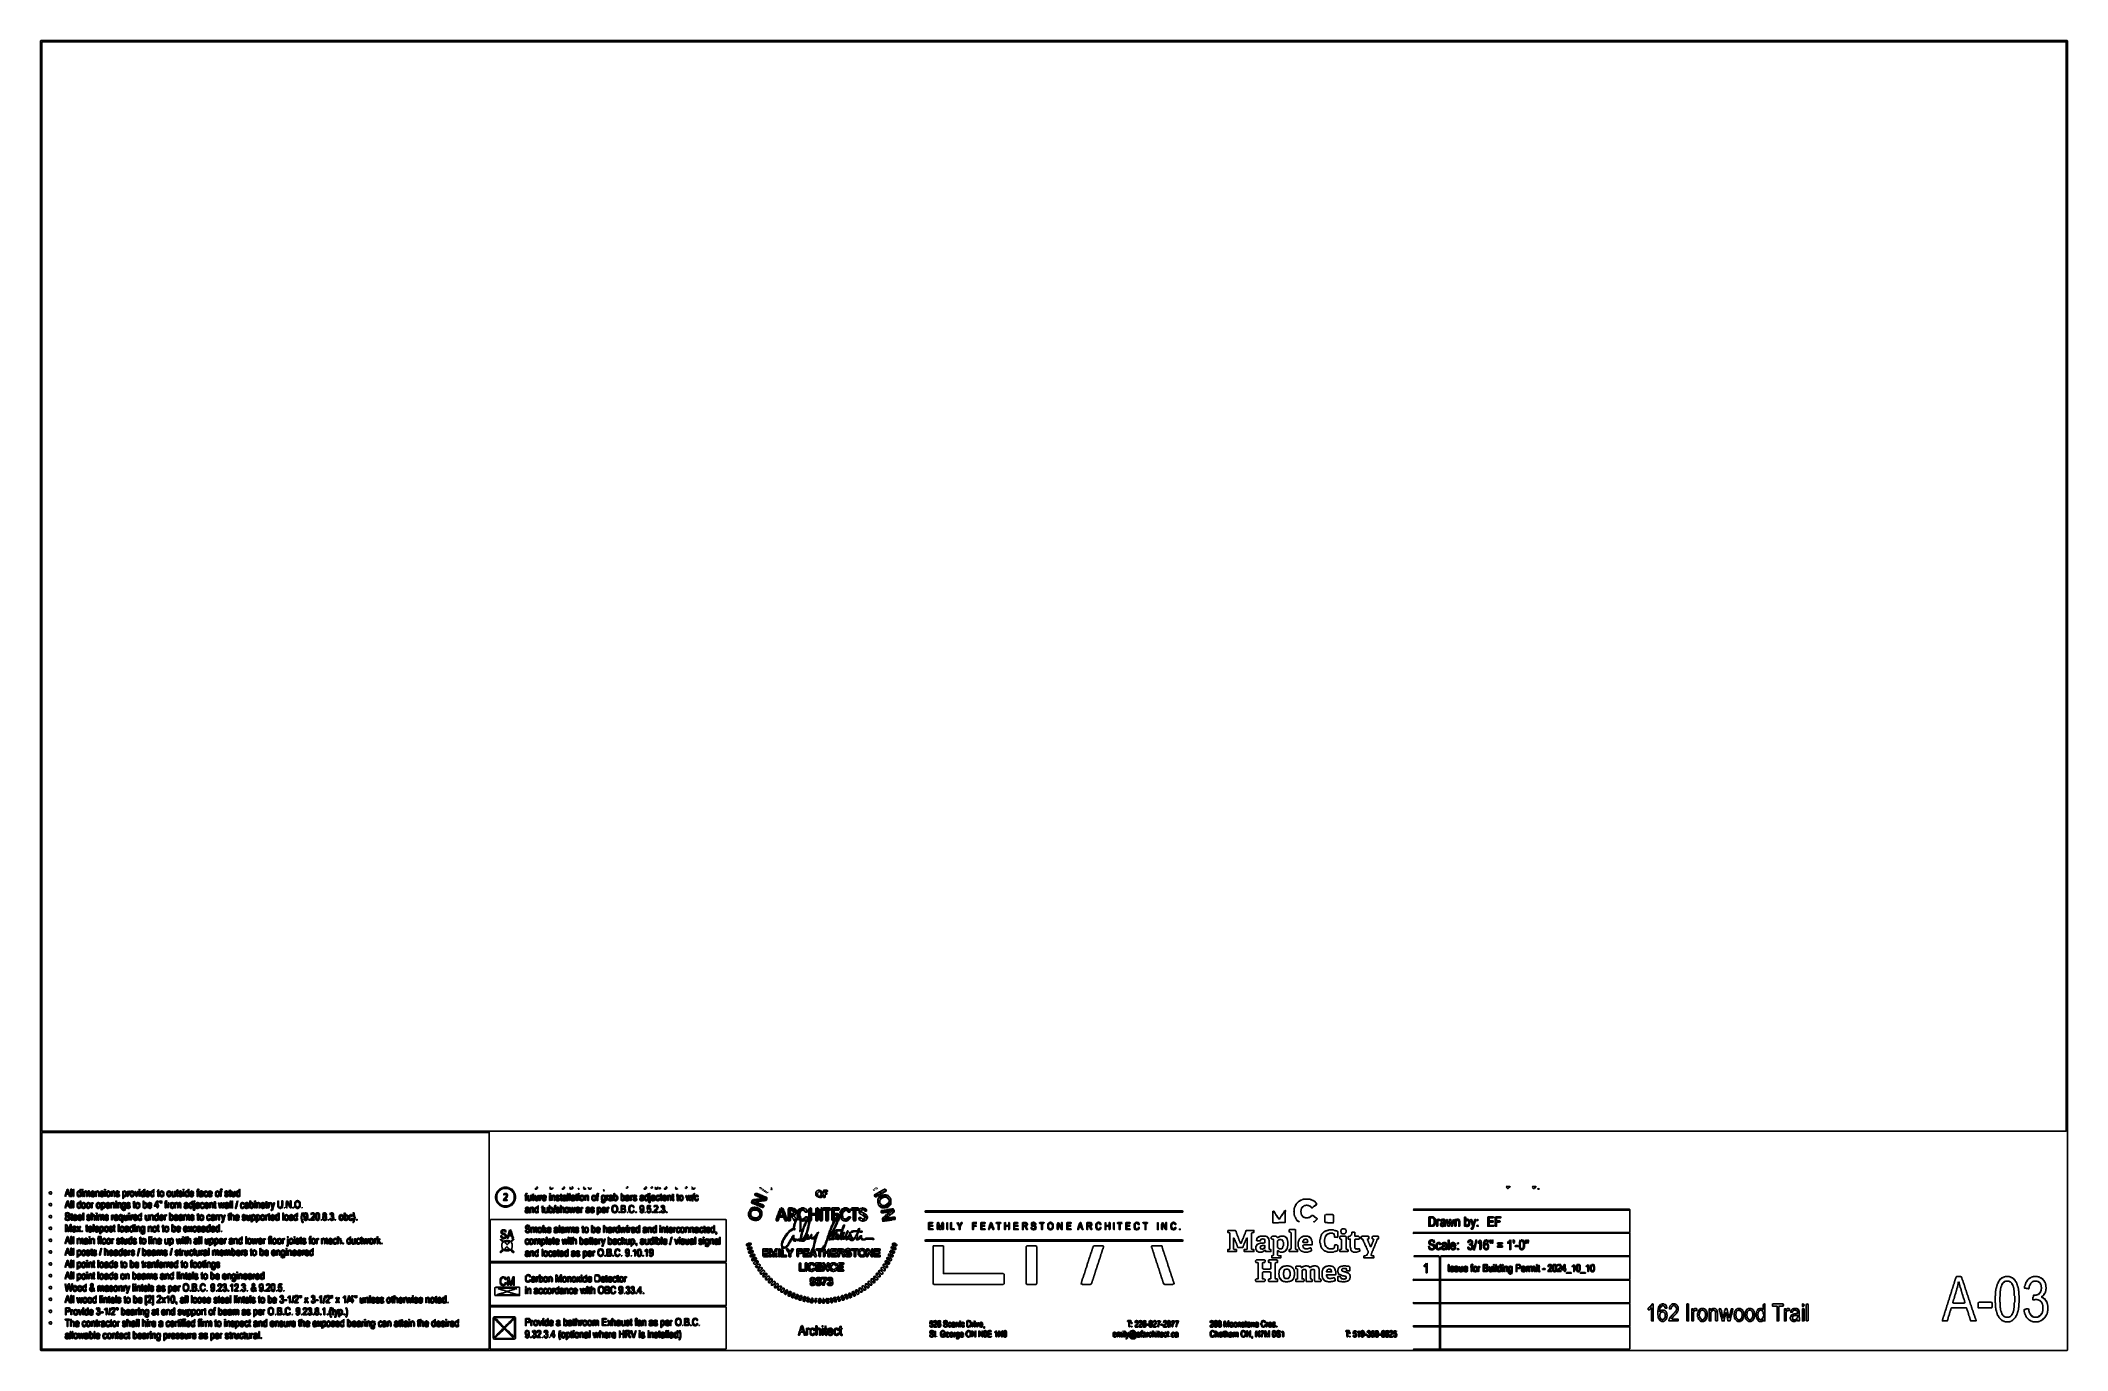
# Model space of a CAD drawing. Header units: metres. Extents: x 29 to 985, y 15 to 633.
import ezdxf

# ---------------------------------------------------------------- set-up
doc = ezdxf.new("R2010")
doc.units = ezdxf.units.M
for name, color, linetype in [('EXTERIOR_WALL_HIGHLIGHT', 2, 'CONTINUOUS'), ('INTERIOR_WALL_HIGHLIGHT', 4, 'CONTINUOUS'), ('ORIGINAL_DRAWING', 8, 'CONTINUOUS')]:
    doc.layers.add(name, color=color, linetype=linetype)

msp = doc.modelspace()

# ---------------------------------------------------------------- linework, layer by layer
at = {"layer": 'EXTERIOR_WALL_HIGHLIGHT'}
msp.add_lwpolyline([(29.22, 632.75), (29.02, 632.55), (29.02, 14.71), (29.22, 14.51), (985.29, 14.51), (985.49, 14.71), (985.49, 632.55), (985.29, 632.75)], close=True, dxfattribs=at)
at = {"layer": 'INTERIOR_WALL_HIGHLIGHT'}
for points in [[(29.41, 632.75), (985.1, 632.75), (985.49, 632.35), (985.49, 14.9), (985.1, 14.51), (29.41, 14.51), (29.02, 14.9), (29.02, 632.35)], [(29.61, 632.16), (29.61, 118.04), (984.9, 118.04), (984.9, 632.16)], [(29.61, 631.96), (29.8, 632.16), (984.71, 632.16), (984.9, 631.96), (984.9, 118.24), (984.71, 118.04), (29.8, 118.04), (29.61, 118.24)], [(29.61, 117.45), (29.61, 15.1), (240.59, 15.1), (240.78, 15.29), (240.78, 117.45)], [(29.61, 117.25), (29.8, 117.45), (240.59, 117.45), (240.78, 117.25), (240.78, 15.49), (240.39, 15.1), (29.8, 15.1), (29.61, 15.29)]]:
    msp.add_lwpolyline(points, close=True, dxfattribs=at)
at = {"layer": 'ORIGINAL_DRAWING'}
for points in [[(33.53, 89.41), (33.73, 89.41), (34.12, 89.02), (34.12, 88.63), (33.73, 88.24), (33.53, 88.43), (33.33, 88.43), (33.14, 88.63), (33.14, 89.02)], [(33.33, 89.41), (33.14, 89.22), (33.14, 88.63), (33.33, 88.43), (33.53, 88.43), (33.73, 88.24), (33.92, 88.24), (34.12, 88.43), (34.12, 89.22), (33.92, 89.41)], [(41.57, 90.59), (41.57, 90.39), (41.37, 90.2), (41.37, 89.8), (41.18, 89.61), (41.18, 89.22), (40.98, 89.02), (40.98, 88.63), (40.78, 88.43), (40.78, 88.04), (40.59, 87.84), (40.59, 87.25), (40.59, 87.84), (40.78, 88.04), (40.78, 88.43), (40.98, 88.63), (40.98, 89.02), (41.18, 89.22), (41.37, 89.02), (41.37, 88.24), (41.18, 88.04), (41.18, 87.84), (40.98, 87.65), (40.98, 87.25), (40.98, 87.65), (41.18, 87.84), (41.18, 88.04), (41.37, 88.24), (42.16, 88.24), (42.55, 87.84), (42.55, 87.45), (42.75, 87.25), (43.73, 87.25), (43.73, 90.59), (43.33, 90.59), (43.33, 87.65), (43.14, 87.45), (42.94, 87.65), (42.94, 88.04), (42.75, 88.24), (42.75, 88.63), (42.55, 88.82), (42.55, 89.22), (42.35, 89.41), (42.35, 89.8), (42.16, 90), (42.16, 90.39), (41.96, 90.59)], [(41.18, 89.61), (41.37, 89.8), (41.57, 89.61), (41.57, 89.22), (41.37, 89.02), (41.18, 89.22)], [(41.76, 90.59), (41.96, 90.59), (42.16, 90.39), (42.16, 90), (41.96, 89.8), (41.96, 89.41), (42.16, 89.22), (42.16, 88.82), (41.96, 88.63), (41.57, 88.63), (41.37, 88.82), (41.37, 89.02), (41.57, 89.22), (41.57, 89.61), (41.37, 89.8), (41.37, 90.2)], [(42.16, 89.22), (42.35, 89.41), (42.55, 89.22), (42.55, 88.82), (42.75, 88.63), (42.75, 88.24), (42.94, 88.04), (42.94, 87.65), (43.14, 87.45), (42.94, 87.25), (42.75, 87.25), (42.55, 87.45), (42.55, 87.84), (42.35, 88.04), (42.35, 88.24), (41.57, 88.24), (41.37, 88.43), (41.57, 88.63), (42.16, 88.63)], [(41.96, 89.8), (42.16, 90), (42.35, 89.8), (42.35, 89.41), (42.16, 89.22), (41.96, 89.41)], [(43.33, 90.39), (43.53, 90.59), (43.73, 90.39), (43.73, 87.45), (43.53, 87.25), (43.33, 87.25), (43.14, 87.45), (43.33, 87.65)], [(44.31, 90.39), (44.51, 90.59), (44.71, 90.39), (44.71, 87.45), (44.51, 87.25), (44.31, 87.45)], [(44.31, 90.59), (44.31, 87.25), (44.51, 87.25), (44.71, 87.45), (44.71, 90.39), (44.51, 90.59)], [(47.65, 90.39), (47.84, 90.59), (48.04, 90.39), (48.04, 87.45), (47.84, 87.25), (47.45, 87.25), (47.25, 87.45), (47.65, 87.84), (47.65, 89.02), (47.45, 89.22), (47.25, 89.22), (47.06, 89.41), (46.67, 89.02), (46.67, 87.84), (47.06, 87.45), (47.25, 87.45), (47.45, 87.25), (47.25, 87.06), (46.86, 87.06), (46.27, 87.65), (46.27, 89.22), (46.86, 89.8), (47.25, 89.8), (47.45, 89.61), (47.65, 89.61)], [(47.65, 90.59), (47.65, 89.8), (47.45, 89.61), (47.25, 89.8), (46.86, 89.8), (46.67, 89.61), (46.47, 89.61), (46.47, 89.41), (46.27, 89.22), (46.27, 87.65), (46.47, 87.45), (46.47, 87.25), (46.67, 87.25), (46.86, 87.06), (47.25, 87.06), (47.45, 87.25), (48.04, 87.25), (48.04, 90.59)], [(47.06, 89.41), (47.65, 88.82), (47.65, 87.84), (47.25, 87.45), (47.06, 87.45), (46.86, 87.65), (46.86, 87.84), (46.67, 88.04), (46.67, 89.02)], [(48.63, 90.39), (48.82, 90.59), (49.02, 90.39), (48.82, 90.2)], [(48.63, 90.59), (48.63, 90.2), (49.02, 90.2), (49.02, 90.59)], [(48.63, 89.41), (48.82, 89.61), (49.02, 89.41), (49.02, 87.45), (48.82, 87.25), (48.63, 87.45)], [(48.63, 89.61), (48.63, 87.25), (48.82, 87.25), (49.02, 87.45), (49.02, 89.41), (48.82, 89.61)], [(50, 89.61), (50.2, 89.8), (50.59, 89.8), (51.18, 89.22), (51.18, 87.45), (50.98, 87.25), (50.78, 87.45), (50.78, 88.82), (50.59, 89.02), (50.59, 89.22), (50.39, 89.41), (50.2, 89.22), (50, 89.22), (50, 89.02), (49.8, 88.82), (49.8, 87.45), (49.61, 87.25), (49.41, 87.45), (49.41, 89.41), (49.61, 89.61)], [(50.2, 89.8), (50, 89.61), (49.41, 89.61), (49.41, 87.25), (49.8, 87.25), (49.8, 88.82), (50.39, 89.41), (50.59, 89.22), (50.59, 89.02), (50.78, 88.82), (50.78, 87.25), (50.98, 87.25), (51.18, 87.45), (51.18, 89.02), (51.57, 89.41), (51.96, 89.02), (51.96, 87.25), (52.35, 87.25), (52.35, 89.22), (52.16, 89.41), (52.16, 89.61), (51.96, 89.8), (51.57, 89.8), (51.37, 89.61), (51.18, 89.61), (50.98, 89.41), (50.59, 89.8)], [(50.98, 89.41), (51.18, 89.61), (51.37, 89.61), (51.57, 89.41), (51.37, 89.22), (51.18, 89.22)], [(51.37, 89.61), (51.57, 89.8), (51.76, 89.8), (52.35, 89.22), (52.35, 87.45), (52.16, 87.25), (51.96, 87.45), (51.96, 89.02)], [(53.53, 89.8), (53.33, 89.61), (53.14, 89.61), (52.75, 89.22), (52.75, 87.65), (52.94, 87.45), (52.94, 87.25), (53.33, 87.25), (53.53, 87.06), (54.12, 87.06), (54.51, 87.45), (54.51, 87.84), (54.12, 87.84), (53.73, 87.45), (53.53, 87.45), (53.33, 87.65), (53.33, 87.84), (53.14, 88.04), (53.33, 88.24), (54.51, 88.24), (54.51, 89.41), (54.31, 89.61), (53.92, 89.61), (53.73, 89.8)], [(53.73, 89.41), (53.92, 89.61), (54.12, 89.61), (54.51, 89.22), (54.51, 88.43), (54.31, 88.24), (53.14, 88.24), (53.14, 87.84), (53.53, 87.45), (53.33, 87.25), (53.14, 87.25), (52.75, 87.65), (52.75, 88.43), (52.94, 88.63), (54.12, 88.63), (54.12, 89.02)], [(52.75, 89.02), (52.94, 89.22), (53.14, 89.02), (53.14, 88.82), (52.94, 88.63), (52.75, 88.82)], [(52.94, 89.41), (53.14, 89.61), (53.33, 89.61), (53.53, 89.41), (53.14, 89.02), (52.94, 89.22)], [(53.33, 89.22), (53.53, 89.41), (53.73, 89.41), (54.12, 89.02), (54.12, 88.82), (53.92, 88.63), (53.33, 88.63), (53.14, 88.82), (53.33, 89.02)], [(53.33, 89.61), (53.53, 89.8), (53.73, 89.8), (53.92, 89.61), (53.73, 89.41), (53.53, 89.41)], [(54.12, 87.84), (54.31, 87.84), (54.51, 87.65), (53.92, 87.06), (53.53, 87.06), (53.33, 87.25), (53.53, 87.45), (53.73, 87.45)], [(55.69, 89.8), (55.49, 89.61), (55.1, 89.61), (55.1, 87.25), (55.29, 87.25), (55.49, 87.45), (55.49, 89.02), (55.88, 89.41), (56.47, 88.82), (56.47, 87.25), (56.67, 87.25), (56.86, 87.45), (56.86, 88.82), (56.67, 89.02), (56.67, 89.41), (56.47, 89.61), (56.27, 89.61), (56.08, 89.8)], [(55.1, 89.41), (55.29, 89.61), (55.69, 89.61), (55.88, 89.41), (55.69, 89.22), (55.49, 89.22), (55.49, 87.45), (55.29, 87.25), (55.1, 87.45)], [(55.69, 89.61), (55.88, 89.8), (56.08, 89.8), (56.27, 89.61), (56.47, 89.61), (56.67, 89.41), (56.67, 89.02), (56.47, 88.82), (56.27, 89.02), (56.27, 89.22), (56.08, 89.22)], [(56.47, 88.82), (56.67, 89.02), (56.86, 88.82), (56.86, 87.45), (56.67, 87.25), (56.47, 87.45)], [(57.84, 89.8), (57.65, 89.61), (57.45, 89.61), (57.25, 89.41), (57.25, 88.63), (57.45, 88.43), (57.65, 88.43), (57.84, 88.24), (58.24, 88.24), (58.43, 88.04), (58.43, 87.65), (58.24, 87.45), (58.04, 87.45), (57.65, 87.84), (57.65, 87.65), (57.84, 87.65), (58.04, 87.45), (58.24, 87.45), (58.43, 87.25), (58.24, 87.06), (57.84, 87.06), (57.65, 87.25), (57.45, 87.25), (57.25, 87.45), (57.25, 87.84), (57.25, 87.45), (57.45, 87.25), (57.65, 87.25), (57.84, 87.06), (58.24, 87.06), (58.43, 87.25), (58.63, 87.25), (58.82, 87.45), (58.82, 88.43), (58.63, 88.63), (58.04, 88.63), (57.65, 89.02), (58.04, 89.41), (58.43, 89.02), (58.82, 89.02), (58.82, 89.41), (58.63, 89.61), (58.43, 89.61), (58.24, 89.8)], [(57.25, 89.41), (57.45, 89.61), (57.65, 89.61), (57.84, 89.41), (57.65, 89.22), (57.65, 89.02), (58.04, 88.63), (58.43, 88.63), (58.82, 88.24), (58.82, 87.45), (58.63, 87.25), (58.43, 87.25), (58.24, 87.45), (58.43, 87.65), (58.43, 88.04), (58.24, 88.24), (57.84, 88.24), (57.25, 88.82)], [(57.65, 89.61), (57.84, 89.8), (58.24, 89.8), (58.43, 89.61), (58.63, 89.61), (58.82, 89.41), (58.82, 89.22), (58.63, 89.02), (58.43, 89.22), (58.24, 89.22), (58.04, 89.41), (57.84, 89.41)], [(59.22, 90.39), (59.41, 90.59), (59.61, 90.39), (59.41, 90.2)], [(59.22, 90.59), (59.22, 90.2), (59.61, 90.2), (59.61, 90.59)], [(59.22, 89.61), (59.22, 87.25), (59.22, 89.41), (59.41, 89.61), (59.61, 89.41), (59.61, 87.25), (59.61, 89.61)], [(60.78, 89.8), (60.59, 89.61), (60.39, 89.61), (60.2, 89.41), (60.2, 89.02), (60, 88.82), (60, 88.04), (60.2, 87.84), (60.2, 87.45), (60.59, 87.06), (61.18, 87.06), (61.37, 87.25), (61.57, 87.25), (61.96, 87.65), (61.96, 89.22), (61.57, 89.61), (61.37, 89.61), (61.18, 89.8)], [(60, 88.82), (60.2, 89.02), (60.39, 88.82), (60.39, 88.04), (60.2, 87.84), (60, 88.04)], [(60.59, 89.61), (60.78, 89.8), (61.18, 89.8), (61.37, 89.61), (61.57, 89.61), (61.76, 89.41), (61.76, 89.22), (61.96, 89.02), (61.96, 87.84), (61.76, 87.65), (61.76, 87.45), (61.57, 87.25), (61.37, 87.25), (61.18, 87.45), (61.37, 87.65), (61.37, 87.84), (61.57, 88.04), (61.57, 88.82), (61.37, 89.02), (61.37, 89.22), (61.18, 89.22), (60.98, 89.41), (60.78, 89.22), (60.59, 89.22), (60.59, 89.02), (60.39, 88.82), (60.2, 89.02), (60.2, 89.41), (60.39, 89.61)], [(60.2, 87.84), (60.39, 88.04), (60.59, 87.84), (60.59, 87.65), (60.78, 87.65), (60.98, 87.45), (61.18, 87.45), (61.37, 87.25), (61.18, 87.06), (60.78, 87.06), (60.59, 87.25), (60.39, 87.25), (60.2, 87.45)], [(60.98, 89.41), (61.57, 88.82), (61.57, 88.04), (60.98, 87.45), (60.39, 88.04), (60.39, 88.82)], [(63.33, 89.8), (63.14, 89.61), (62.35, 89.61), (62.35, 87.25), (62.35, 89.41), (62.55, 89.61), (63.14, 89.61), (63.33, 89.41), (63.14, 89.22), (62.94, 89.22), (62.94, 89.02), (62.75, 88.82), (62.75, 87.25), (62.75, 88.82), (63.33, 89.41), (63.73, 89.02), (63.73, 87.25), (64.12, 87.25), (64.12, 89.41), (63.92, 89.61), (63.73, 89.61), (63.53, 89.8)], [(63.14, 89.61), (63.33, 89.8), (63.53, 89.8), (64.12, 89.22), (64.12, 87.45), (63.92, 87.25), (63.73, 87.45), (63.73, 89.02)], [(65.1, 89.8), (64.9, 89.61), (64.71, 89.61), (64.71, 89.22), (64.51, 89.02), (64.71, 88.82), (64.71, 88.43), (65.1, 88.43), (65.29, 88.24), (65.49, 88.24), (65.88, 87.84), (65.49, 87.45), (65.29, 87.45), (64.9, 87.84), (64.71, 87.84), (64.51, 87.65), (64.71, 87.45), (64.71, 87.25), (64.9, 87.25), (65.1, 87.06), (65.69, 87.06), (65.88, 87.25), (66.08, 87.25), (66.27, 87.45), (66.27, 88.04), (66.27, 87.65), (65.69, 87.06), (65.1, 87.06), (64.51, 87.65), (64.71, 87.84), (64.9, 87.84), (65.29, 87.45), (65.49, 87.45), (65.88, 87.84), (65.88, 88.04), (65.69, 88.04), (65.49, 88.24), (65.29, 88.24), (65.1, 88.43), (64.9, 88.43), (64.71, 88.63), (64.71, 88.82), (64.51, 89.02), (64.71, 89.22), (64.71, 89.41), (65.1, 89.8), (65.49, 89.8), (65.69, 89.61), (65.49, 89.41), (65.29, 89.41), (65.1, 89.22), (65.1, 88.82), (65.29, 88.82), (65.49, 88.63), (65.69, 88.63), (65.88, 88.43), (66.08, 88.43), (65.88, 88.63), (65.49, 88.63), (65.1, 89.02), (65.1, 89.22), (65.29, 89.41), (65.49, 89.41), (65.88, 89.02), (66.08, 89.02), (66.08, 89.61), (65.69, 89.61), (65.49, 89.8)], [(65.49, 89.41), (65.69, 89.61), (65.88, 89.61), (66.08, 89.41), (66.08, 89.22), (65.88, 89.02)], [(68.43, 89.8), (68.24, 89.61), (67.84, 89.61), (67.84, 86.27), (68.04, 86.27), (68.24, 86.47), (68.24, 87.06), (68.43, 87.25), (68.63, 87.06), (68.82, 87.06), (69.02, 87.25), (69.22, 87.25), (69.61, 87.65), (69.61, 89.02), (69.41, 89.22), (69.41, 89.41), (69.22, 89.61), (69.02, 89.61), (68.82, 89.8)], [(67.84, 89.41), (68.04, 89.61), (68.43, 89.61), (68.63, 89.41), (68.43, 89.22), (68.24, 89.22), (68.24, 87.65), (68.43, 87.65), (68.63, 87.45), (68.43, 87.25), (68.24, 87.25), (68.24, 86.47), (68.04, 86.27), (67.84, 86.47)], [(68.63, 89.41), (68.82, 89.41), (69.22, 89.02), (69.22, 88.04), (68.63, 87.45), (68.24, 87.84), (68.24, 89.02)], [(68.43, 89.61), (68.63, 89.8), (68.82, 89.8), (69.02, 89.61), (68.82, 89.41), (68.63, 89.41)], [(68.43, 87.25), (68.63, 87.45), (68.82, 87.45), (69.02, 87.25), (68.82, 87.06), (68.63, 87.06)], [(68.82, 89.41), (69.02, 89.61), (69.22, 89.61), (69.41, 89.41), (69.41, 89.22), (69.22, 89.02)], [(69.22, 89.02), (69.41, 89.22), (69.61, 89.02), (69.61, 87.84), (69.41, 87.65), (69.41, 87.45), (69.22, 87.25), (69.02, 87.25), (68.82, 87.45), (69.02, 87.65), (69.02, 87.84), (69.22, 88.04)], [(70.59, 89.61), (70.78, 89.8), (70.98, 89.61), (70.98, 89.41), (70.78, 89.22), (70.39, 89.22), (70.39, 87.45), (70.2, 87.25), (70, 87.45), (70, 89.41), (70.2, 89.61)], [(70.78, 89.8), (70.59, 89.61), (70, 89.61), (70, 87.25), (70.2, 87.25), (70.39, 87.45), (70.39, 89.02), (70.59, 89.22), (70.98, 89.22), (70.98, 89.8)], [(71.96, 89.8), (71.76, 89.61), (71.57, 89.61), (71.37, 89.41), (71.37, 89.02), (71.18, 88.82), (71.18, 88.04), (71.37, 87.84), (71.37, 87.45), (71.76, 87.06), (72.35, 87.06), (72.55, 87.25), (72.75, 87.25), (73.14, 87.65), (73.14, 89.22), (72.75, 89.61), (72.55, 89.61), (72.35, 89.8)], [(71.18, 88.82), (71.37, 89.02), (71.57, 88.82), (71.57, 88.04), (71.37, 87.84), (71.18, 88.04)], [(71.76, 89.61), (71.96, 89.8), (72.35, 89.8), (72.55, 89.61), (72.75, 89.61), (72.94, 89.41), (72.94, 89.22), (73.14, 89.02), (73.14, 87.84), (72.94, 87.65), (72.94, 87.45), (72.75, 87.25), (72.55, 87.25), (72.35, 87.45), (72.55, 87.65), (72.55, 87.84), (72.75, 88.04), (72.75, 88.82), (72.55, 89.02), (72.55, 89.22), (72.35, 89.22), (72.16, 89.41), (71.96, 89.22), (71.76, 89.22), (71.76, 89.02), (71.57, 88.82), (71.37, 89.02), (71.37, 89.41), (71.57, 89.61)], [(71.37, 87.84), (71.57, 88.04), (71.76, 87.84), (71.76, 87.65), (71.96, 87.65), (72.16, 87.45), (72.35, 87.45), (72.55, 87.25), (72.35, 87.06), (71.96, 87.06), (71.76, 87.25), (71.57, 87.25), (71.37, 87.45)], [(72.16, 89.41), (72.75, 88.82), (72.75, 88.04), (72.16, 87.45), (71.57, 88.04), (71.57, 88.82)], [(73.53, 89.41), (73.73, 89.61), (73.92, 89.41), (73.92, 89.02), (74.12, 88.82), (74.12, 88.24), (73.92, 88.04), (73.73, 88.24), (73.73, 88.63), (73.53, 88.82)], [(73.53, 89.61), (73.53, 88.82), (73.73, 88.63), (73.73, 88.24), (73.92, 88.04), (73.92, 87.65), (74.12, 87.45), (74.12, 87.25), (74.51, 87.25), (74.51, 87.45), (74.71, 87.65), (74.71, 87.84), (74.9, 88.04), (74.9, 88.63), (75.1, 88.82), (75.1, 89.22), (74.9, 89.41), (75.1, 89.61), (75.29, 89.61), (75.49, 89.41), (75.49, 87.25), (75.49, 89.41), (75.69, 89.61), (75.88, 89.41), (75.88, 87.25), (75.88, 89.61), (74.9, 89.61), (74.9, 89.41), (74.71, 89.22), (74.71, 88.82), (74.51, 88.63), (74.51, 88.24), (74.51, 88.63), (74.71, 88.82), (74.9, 88.63), (74.9, 88.04), (74.71, 87.84), (74.71, 87.65), (74.31, 87.25), (73.92, 87.65), (73.92, 88.04), (74.12, 88.24), (74.12, 88.82), (73.92, 89.02), (73.92, 89.61)], [(74.71, 89.22), (74.9, 89.41), (75.1, 89.22), (75.1, 88.82), (74.9, 88.63), (74.71, 88.82)], [(75.49, 90.39), (75.69, 90.59), (75.88, 90.39), (75.69, 90.2)], [(75.49, 90.59), (75.49, 90.2), (75.88, 90.2), (75.88, 90.59)], [(77.84, 90.39), (78.04, 90.59), (78.24, 90.39), (78.24, 87.45), (78.04, 87.25), (77.65, 87.25), (77.45, 87.45), (77.84, 87.84), (77.84, 89.02), (77.65, 89.22), (77.45, 89.22), (77.25, 89.41), (76.86, 89.02), (76.86, 87.84), (77.25, 87.45), (77.45, 87.45), (77.65, 87.25), (77.45, 87.06), (77.06, 87.06), (76.47, 87.65), (76.47, 89.22), (77.06, 89.8), (77.45, 89.8), (77.65, 89.61), (77.84, 89.61)], [(77.84, 90.59), (77.84, 89.8), (77.65, 89.61), (77.45, 89.8), (77.06, 89.8), (76.86, 89.61), (76.67, 89.61), (76.67, 89.41), (76.47, 89.22), (76.47, 87.65), (76.67, 87.45), (76.67, 87.25), (76.86, 87.25), (77.06, 87.06), (77.45, 87.06), (77.65, 87.25), (78.24, 87.25), (78.24, 90.59)], [(77.25, 89.41), (77.84, 88.82), (77.84, 87.84), (77.45, 87.45), (77.25, 87.45), (77.06, 87.65), (77.06, 87.84), (76.86, 88.04), (76.86, 89.02)], [(79.41, 89.8), (79.22, 89.61), (79.02, 89.61), (78.63, 89.22), (78.63, 87.65), (78.82, 87.45), (78.82, 87.25), (79.22, 87.25), (79.41, 87.06), (80, 87.06), (80.39, 87.45), (80.39, 87.84), (80, 87.84), (79.61, 87.45), (79.41, 87.45), (79.22, 87.65), (79.22, 87.84), (79.02, 88.04), (79.22, 88.24), (80.39, 88.24), (80.39, 89.41), (80.2, 89.61), (79.8, 89.61), (79.61, 89.8)], [(79.61, 89.41), (79.8, 89.61), (80, 89.61), (80.39, 89.22), (80.39, 88.43), (80.2, 88.24), (79.02, 88.24), (79.02, 87.84), (79.41, 87.45), (79.22, 87.25), (79.02, 87.25), (78.63, 87.65), (78.63, 88.43), (78.82, 88.63), (80, 88.63), (80, 89.02)], [(78.63, 89.02), (78.82, 89.22), (79.02, 89.02), (79.02, 88.82), (78.82, 88.63), (78.63, 88.82)], [(78.82, 89.41), (79.02, 89.61), (79.22, 89.61), (79.41, 89.41), (79.02, 89.02), (78.82, 89.22)], [(79.22, 89.22), (79.41, 89.41), (79.61, 89.41), (80, 89.02), (80, 88.82), (79.8, 88.63), (79.22, 88.63), (79.02, 88.82), (79.22, 89.02)], [(79.22, 89.61), (79.41, 89.8), (79.61, 89.8), (79.8, 89.61), (79.61, 89.41), (79.41, 89.41)], [(80, 87.84), (80.2, 87.84), (80.39, 87.65), (79.8, 87.06), (79.41, 87.06), (79.22, 87.25), (79.41, 87.45), (79.61, 87.45)], [(82.35, 90.59), (82.55, 90.39), (82.55, 88.82), (82.35, 88.63), (82.16, 88.82), (82.16, 89.22), (81.96, 89.22), (81.76, 89.41), (82.16, 89.8), (82.16, 90.2), (82.16, 90), (81.96, 89.8), (81.57, 89.8), (81.37, 89.61), (81.18, 89.61), (80.98, 89.41), (80.98, 89.02), (80.78, 88.82), (80.78, 88.04), (80.98, 87.84), (80.98, 87.45), (81.37, 87.06), (81.96, 87.06), (82.16, 87.25), (82.55, 87.25), (82.55, 88.04), (82.35, 88.24), (82.35, 88.63), (82.55, 88.82), (82.55, 90.59)], [(80.78, 88.82), (80.98, 89.02), (81.18, 88.82), (81.18, 88.04), (80.98, 87.84), (80.78, 88.04)], [(81.37, 89.61), (81.57, 89.8), (81.76, 89.8), (81.96, 89.61), (81.57, 89.22), (81.37, 89.22), (81.37, 89.02), (81.18, 88.82), (80.98, 89.02), (80.98, 89.41), (81.18, 89.61)], [(80.98, 87.84), (81.18, 88.04), (81.37, 87.84), (81.37, 87.65), (81.57, 87.65), (81.96, 87.25), (81.76, 87.06), (81.57, 87.06), (81.37, 87.25), (81.18, 87.25), (80.98, 87.45)], [(81.76, 89.41), (82.16, 89.02), (82.16, 88.82), (82.35, 88.63), (82.35, 88.24), (82.16, 88.04), (82.16, 87.84), (81.76, 87.45), (81.18, 88.04), (81.18, 88.82)], [(82.16, 88.04), (82.35, 88.24), (82.55, 88.04), (82.55, 87.45), (82.35, 87.25), (81.96, 87.25), (81.76, 87.45), (81.96, 87.65), (82.16, 87.65)], [(84.31, 90.39), (84.31, 89.8), (84.12, 89.61), (84.12, 89.41), (84.31, 89.22), (84.31, 87.45), (84.51, 87.25), (84.9, 87.25), (85.1, 87.45), (84.71, 87.84), (84.71, 89.02), (84.9, 89.22), (84.9, 89.8), (84.71, 90), (84.71, 90.39), (84.71, 89.8), (84.9, 89.61), (84.9, 89.41), (84.71, 89.22), (84.71, 87.65), (84.9, 87.45), (84.71, 87.25), (84.51, 87.25), (84.31, 87.45)], [(86.08, 89.8), (85.88, 89.61), (85.69, 89.61), (85.49, 89.41), (85.49, 89.02), (85.29, 88.82), (85.29, 88.04), (85.49, 87.84), (85.49, 87.45), (85.88, 87.06), (86.47, 87.06), (86.67, 87.25), (86.86, 87.25), (87.25, 87.65), (87.25, 89.22), (86.86, 89.61), (86.67, 89.61), (86.47, 89.8)], [(85.29, 88.82), (85.49, 89.02), (85.69, 88.82), (85.69, 88.04), (85.49, 87.84), (85.29, 88.04)], [(85.88, 89.61), (86.08, 89.8), (86.47, 89.8), (86.67, 89.61), (86.86, 89.61), (87.06, 89.41), (87.06, 89.22), (87.25, 89.02), (87.25, 87.84), (87.06, 87.65), (87.06, 87.45), (86.86, 87.25), (86.67, 87.25), (86.47, 87.45), (86.67, 87.65), (86.67, 87.84), (86.86, 88.04), (86.86, 88.82), (86.67, 89.02), (86.67, 89.22), (86.47, 89.22), (86.27, 89.41), (86.08, 89.22), (85.88, 89.22), (85.88, 89.02), (85.69, 88.82), (85.49, 89.02), (85.49, 89.41), (85.69, 89.61)], [(85.49, 87.84), (85.69, 88.04), (85.88, 87.84), (85.88, 87.65), (86.08, 87.65), (86.27, 87.45), (86.47, 87.45), (86.67, 87.25), (86.47, 87.06), (86.08, 87.06), (85.88, 87.25), (85.69, 87.25), (85.49, 87.45)], [(86.27, 89.41), (86.86, 88.82), (86.86, 88.04), (86.27, 87.45), (85.69, 88.04), (85.69, 88.82)], [(89.41, 89.8), (89.22, 89.61), (89.02, 89.61), (88.82, 89.41), (88.82, 89.02), (88.63, 88.82), (88.63, 88.04), (88.82, 87.84), (88.82, 87.45), (89.22, 87.06), (89.8, 87.06), (90, 87.25), (90.2, 87.25), (90.59, 87.65), (90.59, 89.22), (90.2, 89.61), (90, 89.61), (89.8, 89.8)], [(88.63, 88.82), (88.82, 89.02), (89.02, 88.82), (89.02, 88.04), (88.82, 87.84), (88.63, 88.04)], [(89.22, 89.61), (89.41, 89.8), (89.8, 89.8), (90, 89.61), (90.2, 89.61), (90.39, 89.41), (90.39, 89.22), (90.59, 89.02), (90.59, 87.84), (90.39, 87.65), (90.39, 87.45), (90.2, 87.25), (90, 87.25), (89.8, 87.45), (90, 87.65), (90, 87.84), (90.2, 88.04), (90.2, 88.82), (90, 89.02), (90, 89.22), (89.8, 89.22), (89.61, 89.41), (89.41, 89.22), (89.22, 89.22), (89.22, 89.02), (89.02, 88.82), (88.82, 89.02), (88.82, 89.41), (89.02, 89.61)], [(88.82, 87.84), (89.02, 88.04), (89.22, 87.84), (89.22, 87.65), (89.41, 87.65), (89.61, 87.45), (89.8, 87.45), (90, 87.25), (89.8, 87.06), (89.41, 87.06), (89.22, 87.25), (89.02, 87.25), (88.82, 87.45)], [(89.61, 89.41), (90.2, 88.82), (90.2, 88.04), (89.61, 87.45), (89.02, 88.04), (89.02, 88.82)], [(90.98, 89.41), (91.18, 89.61), (91.37, 89.41), (91.37, 87.84), (91.76, 87.45), (91.96, 87.65), (92.16, 87.65), (92.35, 87.84), (92.35, 89.41), (92.55, 89.61), (92.75, 89.41), (92.75, 87.45), (92.55, 87.25), (92.16, 87.25), (91.96, 87.06), (91.57, 87.06), (90.98, 87.65)], [(90.98, 89.61), (90.98, 87.65), (91.18, 87.45), (91.18, 87.25), (91.37, 87.06), (91.96, 87.06), (92.16, 87.25), (92.75, 87.25), (92.75, 89.61), (92.35, 89.61), (92.35, 87.84), (92.16, 87.65), (91.96, 87.65), (91.76, 87.45), (91.37, 87.84), (91.37, 89.61)], [(93.33, 90.39), (93.33, 89.8), (93.14, 89.61), (93.14, 89.41), (93.33, 89.22), (93.33, 87.45), (93.53, 87.25), (93.92, 87.25), (93.92, 87.65), (93.73, 87.84), (93.73, 89.02), (93.92, 89.22), (93.92, 89.8), (93.73, 90), (93.73, 90.39), (93.73, 89.8), (93.92, 89.61), (93.92, 89.41), (93.73, 89.22), (93.73, 87.65), (93.92, 87.45), (93.73, 87.25), (93.53, 87.25), (93.33, 87.45)], [(94.9, 89.8), (94.71, 89.61), (94.51, 89.61), (94.71, 89.61), (94.9, 89.41), (94.71, 89.22), (94.71, 89.02), (95.1, 88.63), (95.49, 88.63), (95.88, 88.24), (95.88, 87.45), (95.69, 87.25), (95.49, 87.25), (95.29, 87.45), (95.49, 87.65), (95.49, 88.04), (95.29, 88.24), (94.9, 88.24), (94.31, 88.82), (94.31, 89.22), (94.31, 88.63), (94.51, 88.43), (94.71, 88.43), (94.9, 88.24), (95.29, 88.24), (95.49, 88.04), (95.49, 87.65), (95.29, 87.45), (95.1, 87.45), (94.71, 87.84), (94.71, 87.65), (94.9, 87.65), (95.1, 87.45), (95.29, 87.45), (95.49, 87.25), (95.29, 87.06), (94.9, 87.06), (94.71, 87.25), (94.51, 87.25), (94.71, 87.25), (94.9, 87.06), (95.29, 87.06), (95.49, 87.25), (95.69, 87.25), (95.88, 87.45), (95.88, 88.43), (95.69, 88.63), (95.1, 88.63), (94.71, 89.02), (95.1, 89.41), (95.49, 89.02), (95.88, 89.02), (95.88, 89.41), (95.69, 89.61), (95.49, 89.61), (95.29, 89.8)], [(94.31, 87.84), (94.31, 87.65)], [(94.71, 89.61), (94.9, 89.8), (95.29, 89.8), (95.49, 89.61), (95.69, 89.61), (95.88, 89.41), (95.88, 89.22), (95.69, 89.02), (95.49, 89.22), (95.29, 89.22), (95.1, 89.41), (94.9, 89.41)], [(96.27, 90.39), (96.47, 90.59), (96.67, 90.39), (96.47, 90.2)], [(96.27, 90.59), (96.27, 90.2), (96.67, 90.2), (96.67, 90.59)], [(96.27, 89.61), (96.27, 87.25), (96.27, 89.41), (96.47, 89.61), (96.67, 89.41), (96.67, 87.25), (96.67, 89.61)], [(98.63, 90.39), (98.82, 90.59), (99.02, 90.39), (99.02, 87.45), (98.82, 87.25), (98.43, 87.25), (98.24, 87.45), (98.63, 87.84), (98.63, 89.02), (98.43, 89.22), (98.24, 89.22), (98.04, 89.41), (97.65, 89.02), (97.65, 87.84), (98.04, 87.45), (98.24, 87.45), (98.43, 87.25), (98.24, 87.06), (97.84, 87.06), (97.25, 87.65), (97.25, 89.22), (97.84, 89.8), (98.24, 89.8), (98.43, 89.61), (98.63, 89.61)], [(98.63, 90.59), (98.63, 89.8), (98.43, 89.61), (98.24, 89.8), (97.84, 89.8), (97.65, 89.61), (97.45, 89.61), (97.45, 89.41), (97.25, 89.22), (97.25, 87.65), (97.45, 87.45), (97.45, 87.25), (97.65, 87.25), (97.84, 87.06), (98.24, 87.06), (98.43, 87.25), (99.02, 87.25), (99.02, 90.59)], [(98.04, 89.41), (98.63, 88.82), (98.63, 87.84), (98.24, 87.45), (98.04, 87.45), (97.84, 87.65), (97.84, 87.84), (97.65, 88.04), (97.65, 89.02)], [(100.2, 89.8), (100, 89.61), (99.8, 89.61), (99.41, 89.22), (99.41, 87.65), (99.61, 87.45), (99.61, 87.25), (100, 87.25), (100.2, 87.06), (100.78, 87.06), (101.18, 87.45), (101.18, 87.84), (100.78, 87.84), (100.39, 87.45), (100.2, 87.45), (100, 87.65), (100, 87.84), (99.8, 88.04), (100, 88.24), (101.18, 88.24), (101.18, 89.41), (100.98, 89.61), (100.59, 89.61), (100.39, 89.8)], [(100.39, 89.41), (100.59, 89.61), (100.78, 89.61), (101.18, 89.22), (101.18, 88.43), (100.98, 88.24), (99.8, 88.24), (99.8, 87.84), (100.2, 87.45), (100, 87.25), (99.8, 87.25), (99.41, 87.65), (99.41, 88.43), (99.61, 88.63), (100.78, 88.63), (100.78, 89.02)], [(99.41, 89.02), (99.61, 89.22), (99.8, 89.02), (99.8, 88.82), (99.61, 88.63), (99.41, 88.82)], [(99.61, 89.41), (99.8, 89.61), (100, 89.61), (100.2, 89.41), (99.8, 89.02), (99.61, 89.22)], [(100, 89.22), (100.2, 89.41), (100.39, 89.41), (100.78, 89.02), (100.78, 88.82), (100.59, 88.63), (100, 88.63), (99.8, 88.82), (100, 89.02)], [(100, 89.61), (100.2, 89.8), (100.39, 89.8), (100.59, 89.61), (100.39, 89.41), (100.2, 89.41)], [(100.78, 87.84), (100.98, 87.84), (101.18, 87.65), (100.59, 87.06), (100.2, 87.06), (100, 87.25), (100.2, 87.45), (100.39, 87.45)], [(103.53, 90.78), (103.33, 90.59), (103.14, 90.59), (103.14, 90.39), (102.94, 90.2), (102.94, 89.8), (102.75, 89.61), (102.75, 89.41), (102.94, 89.22), (102.94, 87.25), (103.33, 87.25), (103.33, 89.02), (103.73, 89.41), (103.92, 89.22), (103.92, 89.02), (104.31, 89.02), (104.71, 89.41), (104.9, 89.41), (105.29, 89.02), (104.9, 88.63), (104.51, 88.63), (104.31, 88.43), (104.12, 88.43), (103.92, 88.24), (103.92, 87.25), (104.12, 87.25), (104.31, 87.06), (104.9, 87.06), (105.1, 87.25), (105.69, 87.25), (105.69, 89.41), (105.49, 89.61), (105.29, 89.61), (105.1, 89.8), (104.51, 89.8), (104.31, 89.61), (104.12, 89.61), (104.12, 89.41), (103.92, 89.22), (103.53, 89.61), (103.53, 89.8), (103.33, 90), (103.73, 90.39), (103.73, 90.59)], [(103.53, 90.78), (103.73, 90.59), (103.73, 90.39), (103.33, 90), (103.33, 89.8), (103.53, 89.61), (103.53, 89.41), (103.33, 89.22), (103.33, 87.45), (103.14, 87.25), (102.94, 87.45), (102.94, 90.2)], [(104.51, 89.8), (105.1, 89.8), (105.69, 89.22), (105.69, 87.45), (105.49, 87.25), (105.1, 87.25), (104.9, 87.06), (104.31, 87.06), (103.92, 87.45), (103.92, 88.24), (104.12, 88.43), (104.31, 88.43), (104.51, 88.24), (104.31, 88.04), (104.31, 87.65), (104.51, 87.45), (104.71, 87.45), (104.9, 87.65), (105.1, 87.65), (105.29, 87.84), (105.29, 88.24), (104.51, 88.24), (104.31, 88.43), (104.51, 88.63), (104.9, 88.63), (105.1, 88.82), (105.29, 88.82), (105.29, 89.02), (104.9, 89.41), (104.71, 89.41), (104.31, 89.02), (104.12, 89.02), (103.92, 89.22)], [(104.71, 88.24), (105.1, 88.24), (105.29, 88.04), (104.71, 87.45), (104.31, 87.84)], [(106.86, 89.8), (106.67, 89.61), (106.47, 89.61), (106.27, 89.41), (106.27, 89.02), (106.08, 88.82), (106.08, 88.04), (106.27, 87.84), (106.27, 87.45), (106.67, 87.06), (107.45, 87.06), (108.04, 87.65), (108.63, 87.06), (109.22, 87.06), (109.41, 87.25), (109.8, 87.25), (109.8, 87.84), (109.41, 87.84), (109.41, 87.65), (109.22, 87.45), (109.02, 87.45), (108.43, 88.04), (108.63, 88.24), (109.61, 88.24), (109.8, 88.43), (110, 88.43), (110, 89.22), (109.61, 89.61), (109.41, 89.61), (109.22, 89.8), (108.82, 89.8), (108.63, 89.61), (108.43, 89.61), (108.04, 89.22), (107.65, 89.61), (107.45, 89.61), (107.25, 89.8)], [(106.08, 88.82), (106.27, 89.02), (106.47, 88.82), (106.47, 88.04), (106.27, 87.84), (106.08, 88.04)], [(106.86, 89.8), (107.25, 89.8), (107.45, 89.61), (107.65, 89.61), (107.84, 89.41), (107.84, 89.22), (107.65, 89.02), (107.45, 89.22), (107.25, 89.22), (107.06, 89.41), (106.47, 88.82), (106.27, 89.02), (106.27, 89.22)], [(106.27, 87.84), (106.47, 88.04), (106.67, 87.84), (106.67, 87.65), (106.86, 87.65), (107.06, 87.45), (107.25, 87.65), (107.45, 87.65), (107.45, 87.84), (107.65, 88.04), (107.84, 87.84), (107.84, 87.45), (107.65, 87.25), (107.45, 87.25), (107.25, 87.06), (106.86, 87.06), (106.67, 87.25), (106.47, 87.25), (106.27, 87.45)], [(108.82, 89.8), (109.22, 89.8), (109.41, 89.61), (109.61, 89.61), (109.8, 89.41), (109.8, 89.22), (110, 89.02), (110, 88.63), (109.61, 88.24), (108.43, 88.24), (108.43, 88.04), (108.04, 87.65), (107.84, 87.84), (107.84, 88.04), (108.04, 88.24), (108.04, 88.63), (108.04, 88.24), (107.84, 88.04), (107.65, 88.04), (107.06, 87.45), (106.47, 88.04), (106.47, 88.82), (107.06, 89.41), (107.45, 89.02), (107.84, 89.02), (108.04, 89.22), (108.24, 89.02), (108.24, 89.22)], [(108.24, 87.84), (108.43, 88.04), (108.63, 87.84), (108.63, 87.65), (108.82, 87.65), (109.02, 87.45), (109.22, 87.45), (109.41, 87.25), (109.22, 87.06), (108.82, 87.06), (108.63, 87.25), (108.43, 87.25), (108.24, 87.45)], [(109.02, 89.41), (109.41, 89.02), (109.41, 88.82), (109.22, 88.63), (108.82, 88.63), (108.63, 88.82), (108.63, 89.02)], [(109.02, 89.41), (108.63, 89.02), (108.63, 88.82), (108.82, 88.63), (109.41, 88.63), (109.41, 89.22), (109.22, 89.22)], [(109.61, 87.84), (109.8, 87.65), (109.8, 87.45), (109.61, 87.25), (109.41, 87.25), (109.22, 87.45)], [(112.35, 89.8), (112.16, 89.61), (111.76, 89.61), (111.76, 89.41), (111.57, 89.22), (111.57, 87.65), (111.76, 87.45), (111.76, 87.25), (112.16, 87.25), (112.35, 87.06), (112.75, 87.06), (112.94, 87.25), (113.14, 87.25), (113.33, 87.45), (113.33, 88.04), (113.53, 88.24), (113.53, 88.63), (113.33, 88.82), (113.33, 89.22), (113.14, 89.41), (113.14, 89.61), (112.75, 89.61), (112.55, 89.8)], [(111.96, 89.61), (112.16, 89.61), (112.35, 89.41), (111.96, 89.02), (111.96, 87.84), (112.35, 87.45), (112.16, 87.25), (111.96, 87.25), (111.57, 87.65), (111.57, 89.22)], [(112.16, 89.22), (112.35, 89.41), (112.55, 89.41), (112.94, 89.02), (112.94, 88.82), (113.14, 88.63), (113.14, 88.24), (112.94, 88.04), (112.94, 87.84), (112.55, 87.45), (112.35, 87.45), (112.16, 87.65), (112.16, 87.84), (111.96, 88.04), (111.96, 88.82), (112.16, 89.02)], [(112.16, 89.61), (112.35, 89.8), (112.55, 89.8), (112.75, 89.61), (112.55, 89.41), (112.35, 89.41)], [(112.94, 88.04), (113.14, 88.24), (113.33, 88.04), (113.33, 87.65), (112.75, 87.06), (112.35, 87.06), (112.16, 87.25), (112.35, 87.45), (112.55, 87.45), (112.94, 87.84)], [(112.55, 89.41), (112.75, 89.61), (112.94, 89.61), (113.33, 89.22), (113.33, 88.82), (113.14, 88.63), (112.94, 88.82), (112.94, 89.02)], [(113.14, 88.63), (113.33, 88.82), (113.53, 88.63), (113.53, 88.24), (113.33, 88.04), (113.14, 88.24)], [(114.31, 90.59), (114.51, 90.78), (114.71, 90.59), (114.71, 90.39), (114.51, 90.2), (114.31, 90.2), (114.31, 89.8), (114.51, 89.61), (114.31, 89.41), (114.31, 87.45), (114.12, 87.25), (113.92, 87.45), (113.92, 89.02), (113.73, 89.22), (113.73, 89.61), (113.92, 89.8), (113.92, 90.39), (114.12, 90.59)], [(114.51, 90.78), (114.31, 90.59), (113.92, 90.59), (113.92, 90), (113.73, 89.8), (113.73, 89.22), (113.92, 89.02), (113.92, 87.25), (114.12, 87.25), (114.31, 87.45), (114.31, 89.22), (114.51, 89.41), (114.51, 89.61), (114.31, 89.8), (114.31, 90), (114.71, 90.39), (114.71, 90.59)], [(116.47, 89.8), (116.27, 89.61), (116.08, 89.61), (116.08, 89.22), (115.88, 89.02), (116.08, 88.82), (116.08, 88.43), (116.47, 88.43), (116.67, 88.24), (116.86, 88.24), (117.25, 87.84), (116.86, 87.45), (116.67, 87.45), (116.27, 87.84), (116.08, 87.84), (115.88, 87.65), (116.08, 87.45), (116.08, 87.25), (116.27, 87.25), (116.47, 87.06), (117.06, 87.06), (117.25, 87.25), (117.45, 87.25), (117.65, 87.45), (117.65, 88.04), (117.65, 87.65), (117.06, 87.06), (116.47, 87.06), (115.88, 87.65), (116.08, 87.84), (116.27, 87.84), (116.67, 87.45), (116.86, 87.45), (117.25, 87.84), (117.25, 88.04), (117.06, 88.04), (116.86, 88.24), (116.67, 88.24), (116.47, 88.43), (116.27, 88.43), (116.08, 88.63), (116.08, 88.82), (115.88, 89.02), (116.08, 89.22), (116.08, 89.41), (116.47, 89.8), (116.86, 89.8), (117.06, 89.61), (116.86, 89.41), (116.67, 89.41), (116.47, 89.22), (116.47, 88.82), (116.67, 88.82), (116.86, 88.63), (117.06, 88.63), (117.25, 88.43), (117.45, 88.43), (117.25, 88.63), (116.86, 88.63), (116.47, 89.02), (116.47, 89.22), (116.67, 89.41), (116.86, 89.41), (117.25, 89.02), (117.45, 89.02), (117.45, 89.61), (117.06, 89.61), (116.86, 89.8)], [(116.86, 89.41), (117.06, 89.61), (117.25, 89.61), (117.45, 89.41), (117.45, 89.22), (117.25, 89.02)], [(118.24, 90.39), (118.24, 90), (118.04, 89.8), (118.04, 89.22), (118.24, 89.02), (118.24, 87.25), (118.43, 87.25), (118.63, 87.06), (118.82, 87.25), (118.82, 87.65), (118.63, 87.84), (118.63, 89.22), (118.82, 89.41), (118.63, 89.61), (118.63, 90.2), (118.63, 87.65), (118.82, 87.45), (118.82, 87.25), (118.63, 87.06), (118.24, 87.45), (118.24, 89.02), (118.04, 89.22), (118.04, 89.61), (118.24, 89.8)], [(119.02, 89.8), (119.22, 89.61), (119.22, 87.45), (119.41, 87.25), (119.61, 87.25), (119.8, 87.06), (120.2, 87.06), (120.39, 87.25), (120.78, 87.25), (120.78, 89.61), (120.59, 89.61), (120.39, 89.41), (120.39, 87.84), (120, 87.45), (119.61, 87.84), (119.61, 89.41), (119.41, 89.61), (119.22, 89.61)], [(119.22, 89.41), (119.41, 89.61), (119.61, 89.41), (119.61, 87.65), (119.8, 87.65), (120.2, 87.25), (120, 87.06), (119.8, 87.06), (119.61, 87.25), (119.41, 87.25), (119.22, 87.45)], [(120.39, 89.41), (120.59, 89.61), (120.78, 89.41), (120.78, 87.45), (120.59, 87.25), (120.2, 87.25), (120, 87.45), (120.2, 87.65), (120.39, 87.65)], [(122.75, 90.39), (122.94, 90.59), (123.14, 90.39), (123.14, 87.45), (122.94, 87.25), (122.55, 87.25), (122.35, 87.45), (122.75, 87.84), (122.75, 89.02), (122.55, 89.22), (122.35, 89.22), (122.16, 89.41), (121.76, 89.02), (121.76, 87.84), (122.16, 87.45), (122.35, 87.45), (122.55, 87.25), (122.35, 87.06), (121.96, 87.06), (121.37, 87.65), (121.37, 89.22), (121.96, 89.8), (122.35, 89.8), (122.55, 89.61), (122.75, 89.61)], [(122.75, 90.59), (122.75, 89.8), (122.55, 89.61), (122.35, 89.8), (121.96, 89.8), (121.76, 89.61), (121.57, 89.61), (121.57, 89.41), (121.37, 89.22), (121.37, 87.65), (121.57, 87.45), (121.57, 87.25), (121.76, 87.25), (121.96, 87.06), (122.35, 87.06), (122.55, 87.25), (123.14, 87.25), (123.14, 90.59)], [(122.16, 89.41), (122.75, 88.82), (122.75, 87.84), (122.35, 87.45), (122.16, 87.45), (121.96, 87.65), (121.96, 87.84), (121.76, 88.04), (121.76, 89.02)], [(247.45, 91.37), (247.65, 91.57), (249.22, 91.57), (249.41, 91.37), (249.8, 91.37), (250, 91.18), (250.39, 91.18), (250.59, 90.98), (250.78, 90.98), (251.37, 90.39), (251.57, 90.39), (251.96, 90), (251.96, 89.8), (252.55, 89.22), (252.55, 89.02), (252.75, 88.82), (252.75, 88.63), (252.94, 88.43), (252.94, 87.84), (253.14, 87.65), (253.14, 86.08), (252.94, 85.88), (252.94, 85.29), (252.75, 85.1), (252.75, 84.9), (252.55, 84.71), (252.55, 84.51), (251.96, 83.92), (251.96, 83.73), (251.57, 83.33), (251.37, 83.33), (250.78, 82.75), (250.59, 82.75), (250.39, 82.55), (250, 82.55), (249.8, 82.35), (249.41, 82.35), (249.22, 82.16), (247.65, 82.16), (247.45, 82.35), (247.06, 82.35), (246.86, 82.55), (246.47, 82.55), (246.08, 82.94), (245.88, 82.94), (244.51, 84.31), (244.51, 84.51), (244.31, 84.71), (244.31, 84.9), (244.12, 85.1), (244.12, 85.29), (243.92, 85.49), (243.92, 86.08), (243.73, 86.27), (243.73, 87.45), (243.92, 87.65), (243.92, 88.24), (244.12, 88.43), (244.12, 88.63), (244.31, 88.82), (244.31, 89.02), (244.51, 89.22), (244.51, 89.41), (245.88, 90.78), (246.08, 90.78), (246.47, 91.18), (246.86, 91.18), (247.06, 91.37)], [(247.65, 91.57), (247.45, 91.37), (247.06, 91.37), (246.86, 91.18), (246.47, 91.18), (246.27, 90.98), (246.08, 90.98), (245.88, 90.78), (245.69, 90.78), (244.51, 89.61), (244.51, 89.41), (244.31, 89.22), (244.31, 89.02), (244.12, 88.82), (244.12, 88.43), (243.92, 88.24), (243.92, 87.65), (243.73, 87.45), (243.73, 86.27), (243.92, 86.08), (243.92, 85.49), (244.12, 85.29), (244.12, 84.9), (244.31, 84.71), (244.31, 84.51), (244.51, 84.31), (244.51, 84.12), (245.69, 82.94), (245.88, 82.94), (246.08, 82.75), (246.27, 82.75), (246.47, 82.55), (246.86, 82.55), (247.06, 82.35), (247.45, 82.35), (247.65, 82.16), (249.22, 82.16), (249.41, 82.35), (249.8, 82.35), (250, 82.55), (250.39, 82.55), (250.59, 82.75), (250.78, 82.75), (250.98, 82.94), (251.18, 82.94), (252.35, 84.12), (252.35, 84.31), (252.55, 84.51), (252.55, 84.71), (252.75, 84.9), (252.75, 85.1), (252.94, 85.29), (252.94, 85.88), (253.14, 86.08), (253.14, 87.65), (252.94, 87.84), (252.94, 88.43), (252.75, 88.63), (252.75, 88.82), (252.55, 89.02), (252.55, 89.22), (252.35, 89.41), (252.35, 89.61), (251.18, 90.78), (250.98, 90.78), (250.78, 90.98), (250.59, 90.98), (250.39, 91.18), (250, 91.18), (249.8, 91.37), (249.41, 91.37), (249.22, 91.57)], [(247.06, 90.78), (247.25, 90.98), (249.61, 90.98), (249.8, 90.78), (250, 90.78), (250.2, 90.59), (250.39, 90.59), (250.78, 90.2), (250.98, 90.2), (251.76, 89.41), (251.76, 89.22), (252.35, 88.63), (252.35, 88.24), (252.55, 88.04), (252.55, 85.69), (252.35, 85.49), (252.35, 85.29), (252.16, 85.1), (252.16, 84.9), (251.76, 84.51), (251.76, 84.31), (250.98, 83.53), (250.78, 83.53), (250.39, 83.14), (250.2, 83.14), (250, 82.94), (249.8, 82.94), (249.61, 82.75), (247.25, 82.75), (247.06, 82.94), (246.86, 82.94), (246.67, 83.14), (246.47, 83.14), (246.08, 83.53), (245.88, 83.53), (245.1, 84.31), (245.1, 84.51), (244.71, 84.9), (244.71, 85.1), (244.51, 85.29), (244.51, 85.49), (244.31, 85.69), (244.31, 88.04), (244.51, 88.24), (244.51, 88.43), (244.71, 88.63), (244.71, 88.82), (245.1, 89.22), (245.1, 89.41), (245.88, 90.2), (246.08, 90.2), (246.47, 90.59), (246.67, 90.59), (246.86, 90.78)], [(247.25, 90.98), (247.06, 90.78), (246.67, 90.78), (246.27, 90.39), (246.08, 90.39), (244.9, 89.22), (244.9, 89.02), (244.71, 88.82), (244.71, 88.63), (244.51, 88.43), (244.51, 88.24), (244.31, 88.04), (244.31, 85.69), (244.51, 85.49), (244.51, 85.29), (244.71, 85.1), (244.71, 84.9), (244.9, 84.71), (244.9, 84.51), (246.08, 83.33), (246.27, 83.33), (246.67, 82.94), (247.06, 82.94), (247.25, 82.75), (249.61, 82.75), (249.8, 82.94), (250, 82.94), (250.2, 83.14), (250.59, 83.14), (251.18, 83.73), (251.37, 83.73), (251.57, 83.92), (251.57, 84.12), (252.16, 84.71), (252.16, 84.9), (252.35, 85.1), (252.35, 85.49), (252.55, 85.69), (252.55, 88.04), (252.35, 88.24), (252.35, 88.63), (252.16, 88.82), (252.16, 89.02), (251.57, 89.61), (251.57, 89.8), (251.37, 90), (251.18, 90), (250.59, 90.59), (250.2, 90.59), (250, 90.78), (249.8, 90.78), (249.61, 90.98)], [(247.84, 88.63), (247.65, 88.43), (247.65, 87.84), (247.65, 88.24), (248.04, 88.63), (249.02, 88.63), (249.22, 88.43), (249.22, 88.24), (249.41, 88.04), (249.41, 87.45), (249.22, 87.25), (249.22, 87.06), (248.82, 86.67), (248.82, 86.47), (248.24, 85.88), (248.24, 85.69), (249.02, 85.69), (249.22, 85.49), (249.02, 85.29), (247.65, 85.29), (247.45, 85.49), (247.65, 85.69), (247.65, 85.88), (248.43, 86.67), (248.43, 86.86), (248.82, 87.25), (248.82, 87.45), (249.02, 87.65), (249.02, 87.84), (248.82, 88.04), (248.82, 88.24), (248.24, 88.24), (248.04, 88.04), (248.24, 88.24), (248.63, 88.24), (249.02, 87.84), (249.02, 87.65), (248.82, 87.45), (248.82, 87.25), (247.65, 86.08), (247.65, 85.69), (247.45, 85.49), (247.45, 85.29), (249.22, 85.29), (249.22, 85.49), (249.02, 85.69), (248.43, 85.69), (248.24, 85.88), (249.22, 86.86), (249.22, 87.25), (249.41, 87.45), (249.41, 88.04), (249.22, 88.24), (249.22, 88.43), (249.02, 88.63)], [(258.43, 88.82), (258.24, 88.63), (258.04, 88.63), (258.04, 88.43), (257.84, 88.24), (257.84, 87.84), (257.65, 87.65), (257.65, 87.45), (257.84, 87.25), (257.84, 85.29), (258.24, 85.29), (258.24, 87.06), (258.43, 87.25), (258.43, 87.84), (258.24, 88.04), (258.63, 88.43), (258.63, 88.63)], [(258.43, 88.82), (258.63, 88.63), (258.63, 88.43), (258.24, 88.04), (258.24, 87.84), (258.43, 87.65), (258.43, 87.45), (258.24, 87.25), (258.24, 85.49), (258.04, 85.29), (257.84, 85.49), (257.84, 88.24)], [(259.02, 87.65), (259.22, 87.45), (259.22, 85.88), (259.61, 85.49), (259.8, 85.69), (260, 85.69), (260.2, 85.88), (260.2, 87.45), (260.39, 87.65), (260.59, 87.45), (260.59, 85.49), (260.39, 85.29), (260, 85.29), (259.8, 85.1), (259.41, 85.1), (258.82, 85.69), (258.82, 87.25), (258.82, 85.69), (259.02, 85.49), (259.02, 85.29), (259.22, 85.1), (259.8, 85.1), (260, 85.29), (260.59, 85.29), (260.59, 87.65), (260.2, 87.65), (260.2, 85.88), (260, 85.69), (259.8, 85.69), (259.61, 85.49), (259.22, 85.88), (259.22, 87.65)], [(261.18, 88.43), (261.18, 87.84), (260.98, 87.65), (260.98, 87.45), (261.18, 87.25), (261.18, 85.49), (261.37, 85.29), (261.76, 85.29), (261.96, 85.49), (261.57, 85.88), (261.57, 87.06), (261.76, 87.25), (261.76, 87.84), (261.57, 88.04), (261.57, 88.43), (261.57, 87.84), (261.76, 87.65), (261.76, 87.45), (261.57, 87.25), (261.57, 85.69), (261.76, 85.49), (261.57, 85.29), (261.37, 85.29), (261.18, 85.49)], [(263.14, 91.57), (263.33, 91.76), (263.53, 91.57), (263.53, 91.18), (262.94, 90.59), (262.55, 90.59), (262.35, 90.78), (262.55, 90.98), (262.75, 90.98), (263.14, 91.37)], [(262.35, 87.45), (262.55, 87.65), (262.75, 87.45), (262.75, 85.69), (262.94, 85.69), (263.33, 85.29), (263.14, 85.1), (262.94, 85.1), (262.75, 85.29), (262.55, 85.29), (262.35, 85.49)], [(262.35, 87.65), (262.35, 85.49), (262.55, 85.29), (262.75, 85.29), (262.94, 85.1), (263.33, 85.1), (263.53, 85.29), (263.92, 85.29), (263.92, 87.65), (263.73, 87.65), (263.53, 87.45), (263.53, 85.88), (263.14, 85.49), (262.75, 85.88), (262.75, 87.45), (262.55, 87.65)], [(263.53, 87.45), (263.73, 87.65), (263.92, 87.45), (263.92, 85.49), (263.73, 85.29), (263.33, 85.29), (263.14, 85.49), (263.33, 85.69), (263.53, 85.69)], [(265.1, 87.65), (265.29, 87.84), (265.49, 87.65), (265.49, 87.45), (265.29, 87.25), (264.9, 87.25), (264.9, 85.49), (264.71, 85.29), (264.51, 85.49), (264.51, 87.45), (264.71, 87.65)], [(265.29, 87.84), (265.1, 87.65), (264.51, 87.65), (264.51, 85.29), (264.71, 85.29), (264.9, 85.49), (264.9, 87.06), (265.1, 87.25), (265.49, 87.25), (265.49, 87.84)], [(266.47, 87.84), (266.86, 87.84), (267.06, 87.65), (267.25, 87.65), (267.45, 87.45), (267.45, 87.25), (267.65, 87.06), (267.65, 86.67), (267.25, 86.27), (266.08, 86.27), (266.08, 86.08), (265.88, 85.88), (265.69, 86.08), (265.69, 86.86), (265.88, 87.06), (265.88, 87.25)], [(266.47, 87.84), (266.27, 87.65), (266.08, 87.65), (265.88, 87.45), (265.88, 87.06), (265.69, 86.86), (265.69, 86.08), (265.88, 85.88), (265.88, 85.49), (266.27, 85.1), (266.86, 85.1), (267.06, 85.29), (267.45, 85.29), (267.45, 85.88), (267.06, 85.88), (267.06, 85.69), (266.86, 85.49), (266.67, 85.49), (266.08, 86.08), (266.27, 86.27), (267.25, 86.27), (267.45, 86.47), (267.65, 86.47), (267.65, 87.25), (267.25, 87.65), (267.06, 87.65), (266.86, 87.84)], [(266.67, 87.45), (267.06, 87.06), (267.06, 86.86), (266.86, 86.67), (266.47, 86.67), (266.27, 86.86), (266.27, 87.06)], [(266.67, 87.45), (266.27, 87.06), (266.27, 86.86), (266.47, 86.67), (267.06, 86.67), (267.06, 87.25), (266.86, 87.25)], [(269.22, 91.37), (269.41, 91.57), (269.61, 91.37), (269.61, 91.18), (269.8, 91.18), (270, 90.98), (270.2, 90.98), (270.39, 90.78), (270.2, 90.59), (269.8, 90.59), (269.61, 90.78), (269.41, 90.78), (269.22, 90.98)], [(269.22, 88.43), (269.41, 88.63), (269.61, 88.43), (269.41, 88.24)], [(269.22, 88.63), (269.22, 88.24), (269.61, 88.24), (269.61, 88.63)], [(269.22, 87.45), (269.41, 87.65), (269.61, 87.45), (269.61, 85.49), (269.41, 85.29), (269.22, 85.49)], [(269.22, 87.65), (269.22, 85.29), (269.41, 85.29), (269.61, 85.49), (269.61, 87.45), (269.41, 87.65)], [(270.98, 87.84), (270.78, 87.65), (270, 87.65), (270, 85.29), (270, 87.45), (270.2, 87.65), (270.78, 87.65), (270.98, 87.45), (270.78, 87.25), (270.59, 87.25), (270.59, 87.06), (270.39, 86.86), (270.39, 85.29), (270.39, 86.86), (270.98, 87.45), (271.37, 87.06), (271.37, 85.29), (271.76, 85.29), (271.76, 87.45), (271.57, 87.65), (271.37, 87.65), (271.18, 87.84)], [(270.59, 91.37), (270.78, 91.18), (270.78, 90.98), (270.59, 90.78), (270.39, 90.78), (270.2, 90.98)], [(270.78, 87.65), (270.98, 87.84), (271.18, 87.84), (271.76, 87.25), (271.76, 85.49), (271.57, 85.29), (271.37, 85.49), (271.37, 87.06)], [(272.75, 87.84), (272.55, 87.65), (272.35, 87.65), (272.35, 87.25), (272.16, 87.06), (272.35, 86.86), (272.35, 86.47), (272.75, 86.47), (272.94, 86.27), (273.14, 86.27), (273.53, 85.88), (273.14, 85.49), (272.94, 85.49), (272.55, 85.88), (272.35, 85.88), (272.16, 85.69), (272.35, 85.49), (272.35, 85.29), (272.55, 85.29), (272.75, 85.1), (273.33, 85.1), (273.53, 85.29), (273.73, 85.29), (273.92, 85.49), (273.92, 86.08), (273.92, 85.69), (273.33, 85.1), (272.75, 85.1), (272.16, 85.69), (272.35, 85.88), (272.55, 85.88), (272.94, 85.49), (273.14, 85.49), (273.53, 85.88), (273.53, 86.08), (273.33, 86.08), (273.14, 86.27), (272.94, 86.27), (272.75, 86.47), (272.55, 86.47), (272.35, 86.67), (272.35, 86.86), (272.16, 87.06), (272.35, 87.25), (272.35, 87.45), (272.75, 87.84), (273.14, 87.84), (273.33, 87.65), (273.14, 87.45), (272.94, 87.45), (272.75, 87.25), (272.75, 86.86), (272.94, 86.86), (273.14, 86.67), (273.33, 86.67), (273.53, 86.47), (273.73, 86.47), (273.53, 86.67), (273.14, 86.67), (272.75, 87.06), (272.75, 87.25), (272.94, 87.45), (273.14, 87.45), (273.53, 87.06), (273.73, 87.06), (273.73, 87.65), (273.33, 87.65), (273.14, 87.84)], [(273.14, 87.45), (273.33, 87.65), (273.53, 87.65), (273.73, 87.45), (273.73, 87.25), (273.53, 87.06)], [(274.51, 88.43), (274.51, 88.04), (274.31, 87.84), (274.31, 87.25), (274.51, 87.06), (274.51, 85.29), (274.71, 85.29), (274.9, 85.1), (275.1, 85.29), (275.1, 85.49), (274.9, 85.69), (274.9, 87.25), (275.1, 87.45), (274.9, 87.65), (274.9, 88.24), (274.9, 85.69), (275.1, 85.49), (275.1, 85.29), (274.9, 85.1), (274.51, 85.49), (274.51, 87.06), (274.31, 87.25), (274.31, 87.65), (274.51, 87.84)], [(275.88, 91.57), (276.08, 91.76), (276.27, 91.57), (276.27, 91.18), (275.69, 90.59), (275.29, 90.59), (275.1, 90.78), (275.29, 90.98), (275.49, 90.98), (275.88, 91.37)], [(276.08, 87.84), (275.88, 87.65), (275.69, 87.65), (275.49, 87.45), (275.49, 87.06), (275.49, 87.45), (275.69, 87.65), (275.88, 87.65), (276.08, 87.45), (275.88, 87.25), (275.88, 87.06), (275.88, 87.25), (276.08, 87.45), (276.47, 87.45), (276.67, 87.25), (276.67, 86.86), (276.47, 86.67), (275.69, 86.67), (275.49, 86.47), (275.49, 86.27), (275.29, 86.08), (275.29, 85.88), (275.29, 86.08), (275.88, 86.67), (276.67, 86.67), (276.67, 87.25), (276.47, 87.45), (276.67, 87.65), (276.86, 87.65), (277.06, 87.45), (277.06, 85.88), (277.25, 85.69), (277.25, 85.49), (277.06, 85.29), (276.47, 85.29), (276.27, 85.49), (276.47, 85.69), (276.67, 85.69), (276.67, 86.27), (276.08, 86.27), (275.69, 85.88), (276.08, 85.49), (276.27, 85.49), (276.47, 85.29), (276.27, 85.1), (275.88, 85.1), (275.49, 85.49), (275.49, 85.29), (275.69, 85.29), (275.88, 85.1), (276.47, 85.1), (276.67, 85.29), (277.06, 85.29), (277.25, 85.49), (277.25, 85.69), (277.06, 85.88), (277.06, 87.65), (276.67, 87.65), (276.47, 87.84)], [(276.08, 86.27), (276.47, 86.27), (276.67, 86.08), (276.67, 85.88), (276.27, 85.49), (276.08, 85.49), (275.69, 85.88)], [(275.88, 87.65), (276.08, 87.84), (276.47, 87.84), (276.67, 87.65), (276.47, 87.45), (276.08, 87.45)], [(277.65, 88.63), (277.65, 85.29), (277.45, 85.1), (277.65, 85.29), (278.04, 85.29), (278.04, 88.63)], [(277.65, 88.43), (277.84, 88.63), (278.04, 88.43), (278.04, 85.49), (277.84, 85.29), (277.65, 85.49)], [(278.63, 91.37), (278.82, 91.57), (279.02, 91.37), (279.02, 91.18), (279.22, 91.18), (279.61, 90.78), (279.41, 90.59), (279.22, 90.59), (279.02, 90.78), (278.82, 90.78), (278.63, 90.98)], [(278.63, 88.43), (278.82, 88.63), (279.02, 88.43), (279.02, 85.49), (278.82, 85.29), (278.63, 85.49)], [(278.63, 88.63), (278.63, 85.29), (278.82, 85.29), (279.02, 85.49), (279.02, 88.43), (278.82, 88.63)], [(279.8, 91.57), (280, 91.76), (280.2, 91.57), (280.2, 90.98), (280, 90.78), (279.61, 90.78), (279.41, 90.98), (279.61, 91.18), (279.8, 91.18)], [(280, 87.84), (280.59, 87.84), (281.18, 87.25), (281.18, 85.49), (280.98, 85.29), (280.59, 85.29), (280.39, 85.1), (279.8, 85.1), (279.41, 85.49), (279.41, 86.27), (279.61, 86.47), (279.8, 86.47), (280, 86.27), (279.8, 86.08), (279.8, 85.69), (280, 85.49), (280.2, 85.49), (280.39, 85.69), (280.59, 85.69), (280.78, 85.88), (280.78, 86.27), (280, 86.27), (279.8, 86.47), (280, 86.67), (280.39, 86.67), (280.59, 86.86), (280.78, 86.86), (280.78, 87.06), (280.39, 87.45), (280.2, 87.45), (279.8, 87.06), (279.61, 87.06), (279.41, 87.25)], [(280, 87.84), (279.8, 87.65), (279.61, 87.65), (279.41, 87.45), (279.41, 87.06), (279.8, 87.06), (280.2, 87.45), (280.39, 87.45), (280.78, 87.06), (280.39, 86.67), (280, 86.67), (279.8, 86.47), (279.61, 86.47), (279.41, 86.27), (279.41, 85.29), (279.61, 85.29), (279.8, 85.1), (280.39, 85.1), (280.59, 85.29), (281.18, 85.29), (281.18, 87.45), (280.98, 87.65), (280.78, 87.65), (280.59, 87.84)], [(280.2, 86.27), (280.59, 86.27), (280.78, 86.08), (280.2, 85.49), (279.8, 85.88)], [(281.76, 88.43), (281.76, 87.84), (281.57, 87.65), (281.57, 87.45), (281.76, 87.25), (281.76, 85.49), (281.96, 85.29), (282.35, 85.29), (282.35, 85.69), (282.16, 85.88), (282.16, 87.06), (282.35, 87.25), (282.35, 87.84), (282.16, 88.04), (282.16, 88.43), (282.16, 87.84), (282.35, 87.65), (282.35, 87.45), (282.16, 87.25), (282.16, 85.69), (282.35, 85.49), (282.16, 85.29), (281.96, 85.29), (281.76, 85.49)], [(282.55, 90.78), (282.75, 90.98), (282.94, 90.98), (283.14, 90.78), (282.94, 90.59), (282.75, 90.59)], [(282.75, 88.43), (282.94, 88.63), (283.14, 88.43), (282.94, 88.24)], [(282.75, 88.63), (282.75, 88.24), (283.14, 88.24), (283.14, 88.63)], [(282.75, 87.65), (282.75, 85.69), (282.75, 87.45), (282.94, 87.65), (283.14, 87.45), (283.14, 85.29), (283.14, 87.65)], [(284.31, 87.84), (284.12, 87.65), (283.92, 87.65), (283.73, 87.45), (283.73, 87.06), (283.53, 86.86), (283.53, 86.08), (283.73, 85.88), (283.73, 85.49), (284.12, 85.1), (284.71, 85.1), (284.9, 85.29), (285.1, 85.29), (285.49, 85.69), (285.49, 87.25), (285.1, 87.65), (284.9, 87.65), (284.71, 87.84)], [(283.53, 86.86), (283.73, 87.06), (283.92, 86.86), (283.92, 86.08), (283.73, 85.88), (283.53, 86.08)], [(284.12, 87.65), (284.31, 87.84), (284.71, 87.84), (284.9, 87.65), (285.1, 87.65), (285.29, 87.45), (285.29, 87.25), (285.49, 87.06), (285.49, 85.88), (285.29, 85.69), (285.29, 85.49), (285.1, 85.29), (284.9, 85.29), (284.71, 85.49), (284.9, 85.69), (284.9, 85.88), (285.1, 86.08), (285.1, 86.86), (284.9, 87.06), (284.9, 87.25), (284.71, 87.25), (284.51, 87.45), (284.31, 87.25), (284.12, 87.25), (284.12, 87.06), (283.92, 86.86), (283.73, 87.06), (283.73, 87.45), (283.92, 87.65)], [(284.51, 87.45), (285.1, 86.86), (285.1, 86.08), (284.51, 85.49), (283.92, 86.08), (283.92, 86.86)], [(285.1, 91.37), (285.29, 91.57), (285.49, 91.37), (285.49, 91.18), (285.69, 91.18), (285.88, 90.98), (286.08, 90.98), (286.27, 90.78), (286.08, 90.59), (285.69, 90.59), (285.49, 90.78), (285.29, 90.78), (285.1, 90.98)], [(286.86, 87.84), (286.67, 87.65), (285.88, 87.65), (285.88, 85.29), (285.88, 87.45), (286.08, 87.65), (286.67, 87.65), (286.86, 87.45), (286.67, 87.25), (286.47, 87.25), (286.47, 87.06), (286.27, 86.86), (286.27, 85.29), (286.27, 86.86), (286.86, 87.45), (287.25, 87.06), (287.25, 85.29), (287.65, 85.29), (287.65, 87.45), (287.45, 87.65), (287.25, 87.65), (287.06, 87.84)], [(286.67, 87.65), (286.86, 87.84), (287.06, 87.84), (287.65, 87.25), (287.65, 85.49), (287.45, 85.29), (287.25, 85.49), (287.25, 87.06)], [(287.45, 91.18), (287.65, 91.37), (288.04, 90.98), (287.84, 90.78), (287.65, 90.78), (287.45, 90.98)], [(288.63, 91.37), (288.82, 91.18), (288.82, 90.98), (288.43, 90.59), (288.04, 90.59), (287.84, 90.78), (288.04, 90.98), (288.24, 90.98)], [(290, 87.84), (289.8, 87.65), (289.41, 87.65), (289.41, 87.45), (289.22, 87.25), (289.22, 85.69), (289.41, 85.49), (289.41, 85.29), (289.8, 85.29), (290, 85.1), (290.39, 85.1), (290.59, 85.29), (290.78, 85.29), (290.98, 85.49), (290.98, 86.08), (291.18, 86.27), (291.18, 86.67), (290.98, 86.86), (290.98, 87.45), (290.78, 87.65), (290.39, 87.65), (290.2, 87.84)], [(289.61, 87.65), (289.8, 87.65), (290, 87.45), (289.61, 87.06), (289.61, 85.88), (290, 85.49), (289.8, 85.29), (289.61, 85.29), (289.22, 85.69), (289.22, 87.25)], [(289.8, 87.25), (290, 87.45), (290.2, 87.45), (290.59, 87.06), (290.59, 86.86), (290.78, 86.67), (290.78, 86.27), (290.59, 86.08), (290.59, 85.88), (290.2, 85.49), (290, 85.49), (289.8, 85.69), (289.8, 85.88), (289.61, 86.08), (289.61, 86.86), (289.8, 87.06)], [(289.8, 87.65), (290, 87.84), (290.2, 87.84), (290.39, 87.65), (290.2, 87.45), (290, 87.45)], [(290.59, 86.08), (290.78, 86.27), (290.98, 86.08), (290.98, 85.69), (290.39, 85.1), (290, 85.1), (289.8, 85.29), (290, 85.49), (290.2, 85.49), (290.59, 85.88)], [(290.2, 87.45), (290.39, 87.65), (290.59, 87.65), (290.98, 87.25), (290.98, 86.86), (290.78, 86.67), (290.59, 86.86), (290.59, 87.06)], [(290.78, 86.67), (290.98, 86.86), (291.18, 86.67), (291.18, 86.27), (290.98, 86.08), (290.78, 86.27)], [(292.16, 88.82), (291.96, 88.63), (291.76, 88.63), (291.76, 88.43), (291.57, 88.24), (291.57, 87.84), (291.37, 87.65), (291.37, 87.45), (291.57, 87.25), (291.57, 85.29), (291.96, 85.29), (291.96, 87.06), (292.35, 87.45), (292.16, 87.65), (292.16, 87.84), (291.96, 88.04), (292.35, 88.43), (292.35, 88.63)], [(292.16, 88.82), (292.35, 88.63), (292.35, 88.43), (291.96, 88.04), (291.96, 87.84), (292.16, 87.65), (292.16, 87.45), (291.96, 87.25), (291.96, 85.49), (291.76, 85.29), (291.57, 85.49), (291.57, 88.24)], [(294.31, 87.84), (294.71, 87.84), (294.9, 87.65), (295.29, 87.65), (295.49, 87.45), (295.49, 84.9), (295.29, 84.71), (295.1, 84.9), (295.1, 85.29), (294.12, 85.29), (293.73, 85.69), (293.73, 87.25)], [(294.31, 87.84), (294.12, 87.65), (293.92, 87.65), (293.92, 87.45), (293.73, 87.25), (293.73, 85.69), (294.12, 85.29), (294.9, 85.29), (295.1, 85.1), (295.1, 84.9), (294.71, 84.51), (294.51, 84.51), (294.12, 84.9), (293.73, 84.9), (293.73, 84.51), (293.92, 84.31), (294.12, 84.31), (294.31, 84.12), (294.71, 84.12), (294.9, 84.31), (295.29, 84.31), (295.29, 84.71), (295.49, 84.9), (295.49, 87.65), (294.9, 87.65), (294.71, 87.84)], [(294.51, 87.45), (295.1, 86.86), (295.1, 86.08), (294.71, 85.69), (294.51, 85.69), (294.12, 86.08), (294.12, 87.06)], [(294.51, 87.45), (294.12, 87.06), (294.12, 85.88), (294.31, 85.69), (294.9, 85.69), (295.1, 85.88), (295.1, 87.06), (294.9, 87.25), (294.71, 87.25)], [(294.51, 90.2), (294.71, 90.39), (295.1, 90), (294.9, 89.8), (294.71, 89.8), (294.51, 90)], [(296.67, 87.65), (296.86, 87.84), (297.06, 87.65), (297.06, 87.45), (296.86, 87.25), (296.47, 87.25), (296.47, 85.49), (296.27, 85.29), (296.08, 85.49), (296.08, 87.45), (296.27, 87.65)], [(296.86, 87.84), (296.67, 87.65), (296.08, 87.65), (296.08, 85.29), (296.27, 85.29), (296.47, 85.49), (296.47, 87.06), (296.67, 87.25), (296.86, 87.25), (297.06, 87.45), (297.06, 87.84)], [(297.84, 87.84), (297.65, 87.65), (297.45, 87.65), (297.45, 87.45), (297.84, 87.84), (298.43, 87.84), (299.02, 87.25), (299.02, 85.49), (298.82, 85.29), (298.43, 85.29), (298.24, 85.1), (297.65, 85.1), (297.25, 85.49), (297.25, 86.27), (297.45, 86.47), (297.65, 86.47), (297.84, 86.27), (297.65, 86.08), (297.65, 85.69), (297.84, 85.49), (298.04, 85.49), (298.24, 85.69), (298.43, 85.69), (298.63, 85.88), (298.63, 86.27), (297.84, 86.27), (297.65, 86.47), (297.84, 86.67), (298.24, 86.67), (298.43, 86.86), (298.63, 86.86), (298.63, 87.06), (298.24, 87.45), (298.04, 87.45), (297.65, 87.06), (297.25, 87.06), (297.65, 87.06), (298.04, 87.45), (298.24, 87.45), (298.63, 87.06), (298.24, 86.67), (297.84, 86.67), (297.65, 86.47), (297.45, 86.47), (297.25, 86.27), (297.25, 85.29), (297.45, 85.29), (297.65, 85.1), (298.24, 85.1), (298.43, 85.29), (299.02, 85.29), (299.02, 87.45), (298.82, 87.65), (298.63, 87.65), (298.43, 87.84)], [(298.04, 86.27), (298.43, 86.27), (298.63, 86.08), (298.04, 85.49), (297.65, 85.88)], [(299.61, 88.43), (299.8, 88.63), (300, 88.43), (300, 87.65), (300.2, 87.65), (300.39, 87.45), (300.2, 87.25), (300, 87.25), (300, 85.69), (300.2, 85.69), (300.39, 85.49), (300.2, 85.29), (299.8, 85.29), (299.61, 85.49)], [(299.61, 88.63), (299.61, 85.29), (300, 85.29), (300.2, 85.1), (300.59, 85.1), (300.78, 85.29), (300.98, 85.29), (301.18, 85.49), (301.18, 85.69), (301.37, 85.88), (301.37, 87.06), (301.18, 87.25), (301.18, 87.45), (300.98, 87.65), (300.78, 87.65), (300.59, 87.84), (300.39, 87.84), (300.2, 87.65), (300, 87.84), (300, 88.63)], [(300.39, 87.45), (300.98, 86.86), (300.98, 86.08), (300.39, 85.49), (300, 85.88), (300, 87.06)], [(300.2, 87.65), (300.39, 87.84), (300.59, 87.84), (300.78, 87.65), (300.98, 87.65), (301.18, 87.45), (301.18, 87.25), (301.37, 87.06), (301.37, 85.88), (301.18, 85.69), (301.18, 85.49), (300.98, 85.29), (300.78, 85.29), (300.59, 85.49), (300.78, 85.69), (300.78, 85.88), (300.98, 86.08), (300.98, 86.86), (300.78, 87.06), (300.78, 87.25), (300.59, 87.25)], [(302.94, 88.43), (303.14, 88.63), (303.33, 88.43), (303.33, 87.65), (303.53, 87.65), (303.73, 87.45), (303.53, 87.25), (303.33, 87.25), (303.33, 85.69), (303.53, 85.69), (303.73, 85.49), (303.53, 85.29), (303.14, 85.29), (302.94, 85.49)], [(302.94, 88.63), (302.94, 85.29), (303.33, 85.29), (303.53, 85.1), (303.92, 85.1), (304.12, 85.29), (304.31, 85.29), (304.51, 85.49), (304.51, 85.69), (304.71, 85.88), (304.71, 87.06), (304.51, 87.25), (304.51, 87.45), (304.31, 87.65), (304.12, 87.65), (303.92, 87.84), (303.73, 87.84), (303.53, 87.65), (303.33, 87.84), (303.33, 88.63)], [(303.73, 87.45), (304.31, 86.86), (304.31, 86.08), (303.73, 85.49), (303.33, 85.88), (303.33, 87.06)], [(303.53, 87.65), (303.73, 87.84), (303.92, 87.84), (304.12, 87.65), (304.31, 87.65), (304.51, 87.45), (304.51, 87.25), (304.71, 87.06), (304.71, 85.88), (304.51, 85.69), (304.51, 85.49), (304.31, 85.29), (304.12, 85.29), (303.92, 85.49), (304.12, 85.69), (304.12, 85.88), (304.31, 86.08), (304.31, 86.86), (304.12, 87.06), (304.12, 87.25), (303.92, 87.25)], [(305.69, 87.84), (306.27, 87.84), (306.86, 87.25), (306.86, 85.49), (306.67, 85.29), (306.27, 85.29), (306.08, 85.1), (305.49, 85.1), (305.1, 85.49), (305.1, 86.27), (305.29, 86.47), (305.49, 86.47), (305.69, 86.27), (305.49, 86.08), (305.49, 85.69), (305.69, 85.49), (305.88, 85.49), (306.08, 85.69), (306.27, 85.69), (306.47, 85.88), (306.47, 86.27), (305.69, 86.27), (305.49, 86.47), (305.69, 86.67), (306.08, 86.67), (306.27, 86.86), (306.47, 86.86), (306.47, 87.06), (306.08, 87.45), (305.88, 87.45), (305.49, 87.06), (305.29, 87.06), (305.1, 87.25)], [(305.69, 87.84), (305.49, 87.65), (305.29, 87.65), (305.1, 87.45), (305.1, 87.06), (305.49, 87.06), (305.88, 87.45), (306.08, 87.45), (306.47, 87.06), (306.08, 86.67), (305.69, 86.67), (305.49, 86.47), (305.29, 86.47), (305.1, 86.27), (305.1, 85.29), (305.29, 85.29), (305.49, 85.1), (306.08, 85.1), (306.27, 85.29), (306.86, 85.29), (306.86, 87.45), (306.67, 87.65), (306.47, 87.65), (306.27, 87.84)], [(305.69, 91.76), (306.08, 91.76), (306.27, 91.57), (305.69, 90.98), (305.29, 91.37)], [(305.88, 86.27), (306.27, 86.27), (306.47, 86.08), (305.88, 85.49), (305.49, 85.88)], [(308.04, 87.65), (308.24, 87.84), (308.43, 87.65), (308.43, 87.45), (308.24, 87.25), (307.84, 87.25), (307.84, 85.49), (307.65, 85.29), (307.45, 85.49), (307.45, 87.45), (307.65, 87.65)], [(308.24, 87.84), (308.04, 87.65), (307.45, 87.65), (307.45, 85.29), (307.65, 85.29), (307.84, 85.49), (307.84, 87.06), (308.04, 87.25), (308.24, 87.25), (308.43, 87.45), (308.43, 87.84)], [(309.22, 87.84), (309.02, 87.65), (308.82, 87.65), (308.82, 87.25), (308.63, 87.06), (308.82, 86.86), (308.82, 86.47), (309.22, 86.47), (309.41, 86.27), (309.61, 86.27), (310, 85.88), (309.61, 85.49), (309.41, 85.49), (309.02, 85.88), (308.82, 85.88), (308.63, 85.69), (308.82, 85.49), (308.82, 85.29), (309.02, 85.29), (309.22, 85.1), (309.8, 85.1), (310, 85.29), (310.2, 85.29), (310.39, 85.49), (310.39, 86.08), (310.39, 85.69), (309.8, 85.1), (309.22, 85.1), (308.63, 85.69), (308.82, 85.88), (309.02, 85.88), (309.41, 85.49), (309.61, 85.49), (310, 85.88), (310, 86.08), (309.8, 86.08), (309.61, 86.27), (309.41, 86.27), (309.22, 86.47), (309.02, 86.47), (308.82, 86.67), (308.82, 86.86), (308.63, 87.06), (308.82, 87.25), (308.82, 87.45), (309.22, 87.84), (309.61, 87.84), (309.8, 87.65), (309.61, 87.45), (309.41, 87.45), (309.22, 87.25), (309.22, 86.86), (309.41, 86.86), (309.61, 86.67), (309.8, 86.67), (310, 86.47), (310.2, 86.47), (310, 86.67), (309.61, 86.67), (309.22, 87.06), (309.22, 87.25), (309.41, 87.45), (309.61, 87.45), (310, 87.06), (310.2, 87.06), (310.2, 87.65), (309.8, 87.65), (309.61, 87.84)], [(309.61, 87.45), (309.8, 87.65), (310, 87.65), (310.2, 87.45), (310.2, 87.25), (310, 87.06)], [(312.55, 87.84), (312.35, 87.65), (312.16, 87.65), (311.96, 87.45), (311.96, 87.06), (311.96, 87.45), (312.16, 87.65), (312.35, 87.65), (312.55, 87.45), (312.35, 87.25), (312.35, 87.06), (312.35, 87.25), (312.55, 87.45), (312.94, 87.45), (313.14, 87.25), (313.14, 86.86), (312.94, 86.67), (312.16, 86.67), (311.96, 86.47), (311.96, 86.27), (311.76, 86.08), (311.76, 85.69), (311.96, 85.49), (311.96, 85.29), (312.16, 85.29), (312.35, 85.1), (312.94, 85.1), (313.14, 85.29), (313.53, 85.29), (313.73, 85.49), (313.73, 85.69), (313.53, 85.88), (313.53, 87.65), (313.14, 87.65), (312.94, 87.84)], [(312.94, 87.45), (313.14, 87.65), (313.33, 87.65), (313.53, 87.45), (313.53, 85.88), (313.73, 85.69), (313.73, 85.49), (313.53, 85.29), (312.94, 85.29), (312.75, 85.49), (312.94, 85.69), (313.14, 85.69), (313.14, 86.27), (312.55, 86.27), (312.16, 85.88), (312.55, 85.49), (312.75, 85.49), (312.94, 85.29), (312.75, 85.1), (312.35, 85.1), (311.76, 85.69), (311.76, 86.08), (312.35, 86.67), (313.14, 86.67), (313.14, 87.25)], [(312.55, 86.27), (312.94, 86.27), (313.14, 86.08), (313.14, 85.88), (312.75, 85.49), (312.55, 85.49), (312.16, 85.88)], [(312.35, 87.65), (312.55, 87.84), (312.94, 87.84), (313.14, 87.65), (312.94, 87.45), (312.55, 87.45)], [(314.51, 91.57), (314.71, 91.76), (314.9, 91.57), (314.9, 91.18), (314.31, 90.59), (313.92, 90.59), (313.73, 90.78), (313.92, 90.98), (314.12, 90.98), (314.51, 91.37)], [(315.49, 88.63), (315.69, 88.43), (315.69, 86.86), (315.49, 86.67), (315.29, 86.86), (315.29, 87.25), (315.1, 87.25), (314.9, 87.45), (315.29, 87.84), (315.29, 88.24), (315.29, 88.04), (315.1, 87.84), (314.71, 87.84), (314.51, 87.65), (314.31, 87.65), (314.12, 87.45), (314.12, 87.06), (313.92, 86.86), (313.92, 86.08), (314.12, 85.88), (314.12, 85.49), (314.51, 85.1), (315.1, 85.1), (315.29, 85.29), (315.69, 85.29), (315.69, 86.08), (315.49, 86.27), (315.49, 86.67), (315.69, 86.86), (315.69, 88.63)], [(313.92, 86.86), (314.12, 87.06), (314.31, 86.86), (314.31, 86.08), (314.12, 85.88), (313.92, 86.08)], [(314.51, 87.65), (314.71, 87.84), (314.9, 87.84), (315.1, 87.65), (314.71, 87.25), (314.51, 87.25), (314.51, 87.06), (314.31, 86.86), (314.12, 87.06), (314.12, 87.45), (314.31, 87.65)], [(314.9, 87.45), (315.29, 87.06), (315.29, 86.86), (315.49, 86.67), (315.49, 86.27), (315.29, 86.08), (315.29, 85.88), (314.9, 85.49), (314.31, 86.08), (314.31, 86.86)], [(315.29, 86.08), (315.49, 86.27), (315.69, 86.08), (315.69, 85.49), (315.49, 85.29), (315.1, 85.29), (314.9, 85.49), (315.1, 85.69), (315.29, 85.69)], [(316.27, 87.65), (316.27, 84.9), (315.88, 84.51), (316.27, 84.12), (316.47, 84.31), (316.67, 84.31), (316.67, 87.65)], [(316.27, 87.45), (316.47, 87.65), (316.67, 87.45), (316.67, 84.51), (316.27, 84.12), (316.08, 84.31), (316.08, 84.51), (316.27, 84.71)], [(316.27, 88.43), (316.47, 88.63), (316.67, 88.43), (316.47, 88.24)], [(316.27, 88.63), (316.27, 88.24), (316.67, 88.24), (316.67, 88.63)], [(317.25, 91.76), (317.65, 91.76), (317.84, 91.57), (317.25, 90.98), (316.86, 91.37)], [(317.84, 87.84), (317.65, 87.65), (317.45, 87.65), (317.25, 87.45), (317.25, 87.06), (317.25, 87.45), (317.45, 87.65), (317.65, 87.65), (317.84, 87.45), (317.65, 87.25), (317.65, 87.06), (317.65, 87.25), (317.84, 87.45), (318.24, 87.45), (318.43, 87.25), (318.43, 86.86), (318.24, 86.67), (317.45, 86.67), (317.25, 86.47), (317.25, 86.27), (317.06, 86.08), (317.06, 85.69), (317.25, 85.49), (317.25, 85.29), (317.45, 85.29), (317.65, 85.1), (318.24, 85.1), (318.43, 85.29), (318.82, 85.29), (319.02, 85.49), (319.02, 85.69), (318.82, 85.88), (318.82, 87.65), (318.43, 87.65), (318.24, 87.84)], [(318.24, 87.45), (318.43, 87.65), (318.63, 87.65), (318.82, 87.45), (318.82, 85.88), (319.02, 85.69), (319.02, 85.49), (318.82, 85.29), (318.24, 85.29), (318.04, 85.49), (318.24, 85.69), (318.43, 85.69), (318.43, 86.27), (317.84, 86.27), (317.45, 85.88), (317.84, 85.49), (318.04, 85.49), (318.24, 85.29), (318.04, 85.1), (317.65, 85.1), (317.06, 85.69), (317.06, 86.08), (317.65, 86.67), (318.43, 86.67), (318.43, 87.25)], [(317.84, 86.27), (318.24, 86.27), (318.43, 86.08), (318.43, 85.88), (318.04, 85.49), (317.84, 85.49), (317.45, 85.88)], [(317.65, 87.65), (317.84, 87.84), (318.24, 87.84), (318.43, 87.65), (318.24, 87.45), (317.84, 87.45)], [(318.82, 91.37), (319.02, 91.57), (319.22, 91.37), (319.22, 91.18), (319.41, 91.18), (319.61, 90.98), (319.8, 91.18), (320, 91.18), (320, 91.37), (320.2, 91.57), (320.39, 91.37), (320.39, 90.98), (320.2, 90.78), (320, 90.78), (319.8, 90.59), (319.41, 90.59), (319.22, 90.78), (319.02, 90.78), (318.82, 90.98)], [(320.2, 87.84), (320, 87.65), (319.8, 87.65), (319.41, 87.25), (319.41, 85.88), (319.61, 85.69), (319.61, 85.29), (320, 85.29), (320.2, 85.1), (320.59, 85.1), (320.78, 85.29), (320.98, 85.29), (320.98, 85.49), (321.18, 85.69), (321.18, 86.08), (320.78, 86.08), (320.78, 85.88), (320.39, 85.49), (320.2, 85.49), (320, 85.69), (320, 85.88), (319.8, 86.08), (319.8, 86.86), (320, 87.06), (320, 87.25), (320.2, 87.45), (320.39, 87.45), (320.59, 87.25), (320.59, 87.06), (320.98, 87.06), (320.98, 87.65), (320.78, 87.65), (320.59, 87.84)], [(319.8, 87.65), (320, 87.65), (320.2, 87.45), (319.8, 87.06), (319.8, 85.88), (319.61, 85.69), (319.41, 85.88), (319.41, 87.25)], [(320, 87.65), (320.2, 87.84), (320.59, 87.84), (320.98, 87.45), (320.98, 87.25), (320.78, 87.06), (320.39, 87.45), (320.2, 87.45)], [(320.98, 91.18), (321.18, 91.37), (321.57, 90.98), (321.37, 90.78), (321.18, 90.78), (320.98, 90.98)], [(321.57, 88.43), (321.57, 87.84), (321.37, 87.65), (321.37, 87.45), (321.57, 87.25), (321.57, 85.49), (321.76, 85.29), (322.16, 85.29), (322.35, 85.49), (321.96, 85.88), (321.96, 87.06), (322.16, 87.25), (322.16, 87.84), (321.96, 88.04), (321.96, 88.43), (321.96, 87.84), (322.16, 87.65), (322.16, 87.45), (321.96, 87.25), (321.96, 85.69), (322.16, 85.49), (321.96, 85.29), (321.76, 85.29), (321.57, 85.49)], [(323.33, 87.84), (323.14, 87.65), (322.94, 87.65), (322.75, 87.45), (322.75, 87.25), (322.55, 87.06), (322.55, 85.88), (322.75, 85.69), (322.75, 85.29), (323.14, 85.29), (323.33, 85.1), (323.92, 85.1), (324.31, 85.49), (324.31, 85.88), (323.92, 85.88), (323.53, 85.49), (323.33, 85.49), (323.14, 85.69), (323.14, 85.88), (322.94, 86.08), (323.14, 86.27), (324.31, 86.27), (324.31, 87.45), (324.12, 87.65), (323.73, 87.65), (323.53, 87.84)], [(323.53, 87.45), (323.73, 87.65), (323.92, 87.65), (324.31, 87.25), (324.31, 86.47), (324.12, 86.27), (322.94, 86.27), (322.94, 85.88), (322.75, 85.69), (322.55, 85.88), (322.55, 86.47), (322.75, 86.67), (323.92, 86.67), (323.92, 87.06)], [(322.55, 87.06), (322.75, 87.25), (322.94, 87.06), (322.94, 86.86), (322.75, 86.67), (322.55, 86.86)], [(322.75, 87.45), (322.94, 87.65), (323.14, 87.65), (323.33, 87.45), (322.94, 87.06), (322.75, 87.25)], [(323.14, 87.25), (323.33, 87.45), (323.53, 87.45), (323.92, 87.06), (323.92, 86.86), (323.73, 86.67), (323.14, 86.67), (322.94, 86.86), (323.14, 87.06)], [(323.14, 87.65), (323.33, 87.84), (323.53, 87.84), (323.73, 87.65), (323.53, 87.45), (323.33, 87.45)], [(324.12, 91.57), (324.31, 91.76), (324.51, 91.57), (324.51, 91.18), (323.92, 90.59), (323.53, 90.59), (323.33, 90.78), (323.53, 90.98), (323.73, 90.98), (324.12, 91.37)], [(325.49, 87.84), (325.29, 87.65), (324.9, 87.65), (324.9, 85.29), (325.1, 85.29), (325.29, 85.49), (325.29, 87.06), (325.69, 87.45), (326.27, 86.86), (326.27, 85.29), (326.47, 85.29), (326.67, 85.49), (326.67, 86.86), (326.47, 87.06), (326.47, 87.45), (326.27, 87.65), (326.08, 87.65), (325.88, 87.84)], [(324.9, 87.45), (325.1, 87.65), (325.49, 87.65), (325.69, 87.45), (325.49, 87.25), (325.29, 87.25), (325.29, 85.49), (325.1, 85.29), (324.9, 85.49)], [(325.49, 87.65), (325.69, 87.84), (325.88, 87.84), (326.08, 87.65), (326.27, 87.65), (326.47, 87.45), (326.47, 87.06), (326.27, 86.86), (326.08, 87.06), (326.08, 87.25), (325.88, 87.25)], [(326.27, 86.86), (326.47, 87.06), (326.67, 86.86), (326.67, 85.49), (326.47, 85.29), (326.27, 85.49)], [(327.25, 88.43), (327.25, 88.04), (327.06, 87.84), (327.06, 87.25), (327.25, 87.06), (327.25, 85.29), (327.45, 85.29), (327.65, 85.1), (327.84, 85.29), (327.84, 85.69), (327.65, 85.88), (327.65, 87.25), (327.84, 87.45), (327.65, 87.65), (327.65, 88.24), (327.65, 85.69), (327.84, 85.49), (327.84, 85.29), (327.65, 85.1), (327.25, 85.49), (327.25, 87.06), (327.06, 87.25), (327.06, 87.65), (327.25, 87.84)], [(328.43, 91.37), (328.63, 91.57), (328.82, 91.37), (328.82, 91.18), (329.02, 91.18), (329.22, 90.98), (329.41, 90.98), (329.61, 90.78), (329.41, 90.59), (329.02, 90.59), (328.82, 90.78), (328.63, 90.78), (328.43, 90.98)], [(329.41, 88.43), (329.41, 88.04), (329.22, 87.84), (329.22, 87.25), (329.41, 87.06), (329.41, 85.29), (329.61, 85.29), (329.8, 85.1), (330, 85.29), (330, 85.69), (329.8, 85.88), (329.8, 87.25), (330, 87.45), (329.8, 87.65), (329.8, 88.24), (329.8, 85.69), (330, 85.49), (330, 85.29), (329.8, 85.1), (329.41, 85.49), (329.41, 87.06), (329.22, 87.25), (329.22, 87.65), (329.41, 87.84)], [(331.18, 87.84), (330.98, 87.65), (330.59, 87.65), (330.59, 87.45), (330.39, 87.25), (330.39, 85.69), (330.59, 85.49), (330.59, 85.29), (330.98, 85.29), (331.18, 85.1), (331.57, 85.1), (331.76, 85.29), (331.96, 85.29), (332.16, 85.49), (332.16, 86.08), (332.35, 86.27), (332.35, 86.67), (332.16, 86.86), (332.16, 87.45), (331.96, 87.65), (331.57, 87.65), (331.37, 87.84)], [(330.78, 87.65), (330.98, 87.65), (331.18, 87.45), (330.78, 87.06), (330.78, 85.88), (331.18, 85.49), (330.98, 85.29), (330.78, 85.29), (330.39, 85.69), (330.39, 87.25)], [(330.98, 87.25), (331.18, 87.45), (331.37, 87.45), (331.76, 87.06), (331.76, 86.86), (331.96, 86.67), (331.96, 86.27), (331.76, 86.08), (331.76, 85.88), (331.37, 85.49), (331.18, 85.49), (330.98, 85.69), (330.98, 85.88), (330.78, 86.08), (330.78, 86.86), (330.98, 87.06)], [(330.98, 87.65), (331.18, 87.84), (331.37, 87.84), (331.57, 87.65), (331.37, 87.45), (331.18, 87.45)], [(331.76, 86.08), (331.96, 86.27), (332.16, 86.08), (332.16, 85.69), (331.57, 85.1), (331.18, 85.1), (330.98, 85.29), (331.18, 85.49), (331.37, 85.49), (331.76, 85.88)], [(331.37, 87.45), (331.57, 87.65), (331.76, 87.65), (332.16, 87.25), (332.16, 86.86), (331.96, 86.67), (331.76, 86.86), (331.76, 87.06)], [(331.96, 86.67), (332.16, 86.86), (332.35, 86.67), (332.35, 86.27), (332.16, 86.08), (331.96, 86.27)], [(333.53, 91.76), (333.92, 91.76), (334.12, 91.57), (334.12, 91.37), (333.73, 90.98), (333.53, 90.98), (333.14, 91.37)], [(333.53, 87.45), (333.73, 87.65), (334.12, 87.25), (334.12, 86.47), (333.92, 86.27), (333.73, 86.47), (333.73, 87.06), (333.53, 87.25)], [(333.53, 87.65), (333.53, 87.25), (333.73, 87.06), (333.73, 86.47), (333.92, 86.27), (333.92, 85.69), (334.12, 85.49), (334.12, 85.29), (334.51, 85.29), (334.51, 85.49), (334.71, 85.69), (334.71, 86.08), (334.51, 86.27), (334.51, 87.06), (334.71, 87.25), (334.71, 87.45), (334.9, 87.65), (335.1, 87.65), (335.29, 87.45), (335.29, 86.86), (335.1, 86.67), (335.1, 85.88), (335.29, 85.69), (335.29, 85.29), (335.88, 85.29), (335.88, 85.88), (336.08, 86.08), (336.08, 86.67), (336.27, 86.86), (336.27, 87.65), (335.88, 87.65), (335.88, 86.86), (335.69, 86.67), (335.69, 86.47), (335.69, 86.67), (335.88, 86.86), (336.08, 86.67), (336.08, 86.08), (335.88, 85.88), (335.88, 85.49), (335.69, 85.29), (335.49, 85.29), (335.29, 85.49), (335.29, 85.69), (335.1, 85.88), (335.1, 86.67), (335.29, 86.86), (335.29, 87.45), (335.1, 87.65), (334.71, 87.65), (334.71, 87.25), (334.51, 87.06), (334.51, 86.27), (334.71, 86.08), (334.71, 85.69), (334.31, 85.29), (333.92, 85.69), (333.92, 86.27), (334.12, 86.47), (334.12, 87.25), (333.92, 87.45), (333.92, 87.65)], [(335.88, 87.45), (336.08, 87.65), (336.27, 87.45), (336.27, 86.86), (336.08, 86.67), (335.88, 86.86)], [(336.27, 91.37), (336.47, 91.57), (336.67, 91.37), (336.67, 91.18), (336.86, 91.18), (337.06, 90.98), (337.25, 90.98), (337.45, 90.78), (337.25, 90.59), (336.86, 90.59), (336.67, 90.78), (336.47, 90.78), (336.27, 90.98)], [(337.25, 88.63), (337.25, 88.43), (337.06, 88.24), (337.06, 87.65), (336.86, 87.45), (336.86, 86.67), (336.67, 86.47), (336.67, 85.88), (336.47, 85.69), (336.47, 85.1), (336.86, 85.1), (336.86, 85.69), (337.06, 85.88), (337.06, 86.47), (337.25, 86.67), (337.25, 87.45), (337.45, 87.65), (337.45, 88.24), (337.65, 88.43), (337.65, 88.63), (337.65, 88.43), (337.45, 88.24), (337.25, 88.43)], [(336.67, 86.47), (336.86, 86.67), (337.06, 86.47), (337.06, 85.88), (336.86, 85.69), (336.67, 85.88)], [(336.86, 87.45), (337.06, 87.65), (337.25, 87.45), (337.25, 86.67), (337.06, 86.47), (336.86, 86.67)], [(337.06, 88.24), (337.25, 88.43), (337.45, 88.24), (337.45, 87.65), (337.25, 87.45), (337.06, 87.65)], [(337.65, 91.37), (337.84, 91.18), (337.84, 90.98), (337.65, 90.78), (337.45, 90.78), (337.25, 90.98)], [(338.43, 87.84), (338.24, 87.65), (338.04, 87.65), (337.84, 87.45), (337.84, 87.06), (337.65, 86.86), (337.65, 86.08), (337.84, 85.88), (337.84, 85.49), (338.24, 85.1), (339.02, 85.1), (339.41, 85.49), (339.41, 86.08), (339.22, 86.08), (338.63, 85.49), (338.04, 86.08), (338.04, 86.86), (338.63, 87.45), (339.02, 87.06), (339.41, 87.06), (339.41, 87.45), (339.22, 87.65), (339.02, 87.65), (338.82, 87.84)], [(337.65, 86.86), (337.84, 87.06), (338.04, 86.86), (338.04, 86.08), (337.84, 85.88), (337.65, 86.08)], [(338.43, 87.84), (338.82, 87.84), (339.02, 87.65), (339.22, 87.65), (339.41, 87.45), (339.41, 87.25), (339.22, 87.06), (339.02, 87.25), (338.82, 87.25), (338.63, 87.45), (338.04, 86.86), (337.84, 87.06), (337.84, 87.25)], [(366.67, 88.82), (366.67, 88.43), (366.47, 88.24), (366.47, 88.04), (366.67, 88.04), (366.86, 87.84), (366.67, 87.65), (366.27, 87.65), (366.08, 87.84), (366.08, 88.43), (366.27, 88.63), (366.08, 88.43), (366.08, 87.84), (366.27, 87.65), (366.47, 87.65), (366.67, 87.45), (367.06, 87.45), (367.25, 87.25), (367.45, 87.25), (367.65, 87.06), (368.04, 87.06), (368.24, 86.86), (368.43, 86.86), (368.63, 86.67), (369.02, 86.67), (369.22, 86.47), (369.61, 86.47), (369.8, 86.67), (370, 86.67), (370.2, 86.47), (370.39, 86.47), (370.78, 86.08), (370.59, 85.88), (370, 85.88), (370.78, 85.88), (370.98, 85.69), (371.18, 85.69), (371.18, 85.88), (371.37, 86.08), (371.57, 85.88), (371.57, 85.49), (371.37, 85.29), (370.78, 85.29), (370.59, 85.49), (369.61, 85.49), (369.41, 85.69), (368.43, 85.69), (368.24, 85.88), (368.43, 86.08), (369.61, 86.08), (368.43, 86.08), (368.24, 85.88), (366.86, 85.88), (366.67, 85.69), (365.49, 85.69), (365.29, 85.49), (364.9, 85.49), (364.9, 85.29), (364.71, 85.1), (364.71, 84.71), (364.51, 84.51), (364.51, 84.31), (364.9, 83.92), (365.29, 83.92), (365.49, 83.73), (365.69, 83.73), (365.88, 83.53), (366.27, 83.53), (366.47, 83.33), (366.67, 83.33), (366.86, 83.14), (367.06, 83.14), (367.25, 82.94), (367.65, 82.94), (367.84, 82.75), (368.04, 82.75), (368.24, 82.55), (368.43, 82.55), (368.63, 82.35), (369.02, 82.35), (369.22, 82.16), (369.41, 82.16), (369.61, 81.96), (370, 81.96), (370.39, 82.35), (370.39, 82.94), (370.2, 83.14), (370, 83.14), (369.8, 83.33), (369.41, 83.33), (369.22, 83.53), (369.02, 83.53), (368.82, 83.73), (368.43, 83.73), (368.24, 83.92), (368.04, 83.92), (367.84, 84.12), (367.45, 84.12), (367.25, 84.31), (367.06, 84.31), (367.25, 84.31), (367.45, 84.12), (367.65, 84.12), (367.84, 83.92), (367.65, 83.73), (367.45, 83.73), (367.25, 83.53), (367.06, 83.53), (367.25, 83.53), (367.45, 83.33), (367.25, 83.14), (366.86, 83.14), (366.67, 83.33), (366.47, 83.33), (366.27, 83.53), (366.47, 83.73), (366.67, 83.73), (366.86, 83.92), (367.06, 83.92), (366.86, 83.92), (366.67, 84.12), (366.47, 84.12), (366.27, 84.31), (366.47, 84.51), (366.67, 84.51), (366.86, 84.71), (367.65, 84.71), (367.84, 84.9), (369.22, 84.9), (369.41, 85.1), (370.59, 85.1), (370.78, 85.29), (371.37, 85.29), (371.57, 85.49), (371.57, 85.69), (371.76, 85.88), (371.76, 86.67), (371.57, 86.86), (371.18, 86.86), (370.98, 87.06), (370.78, 87.06), (370.59, 87.25), (370.2, 87.25), (370, 87.45), (369.8, 87.45), (369.61, 87.65), (369.41, 87.65), (369.22, 87.84), (368.82, 87.84), (368.63, 88.04), (368.43, 88.04), (368.24, 88.24), (367.84, 88.24), (367.65, 88.43), (367.45, 88.43), (367.25, 88.63), (366.86, 88.63)], [(366.47, 88.24), (366.67, 88.43), (366.86, 88.24), (366.67, 88.04)], [(366.67, 88.43), (366.86, 88.63), (367.25, 88.63), (367.45, 88.43), (367.65, 88.43), (367.84, 88.24), (367.65, 88.04), (367.45, 88.04), (367.65, 88.04), (367.84, 87.84), (367.65, 87.65), (367.25, 87.65), (367.06, 87.84), (366.86, 87.84), (366.67, 88.04), (366.86, 88.24), (367.06, 88.24), (366.86, 88.24)], [(366.67, 87.65), (366.86, 87.84), (367.06, 87.84), (367.25, 87.65), (367.06, 87.45), (366.86, 87.45)], [(367.06, 87.45), (367.25, 87.65), (367.65, 87.65), (367.84, 87.45), (367.65, 87.25), (367.25, 87.25)], [(367.65, 88.04), (367.84, 88.24), (368.24, 88.24), (368.43, 88.04), (368.63, 88.04), (368.82, 87.84), (368.63, 87.65), (368.43, 87.65), (368.63, 87.65), (368.82, 87.45), (368.63, 87.25), (368.24, 87.25), (368.04, 87.45), (367.84, 87.45), (367.65, 87.65), (367.84, 87.84), (368.04, 87.84), (367.84, 87.84)], [(367.65, 87.25), (367.84, 87.45), (368.04, 87.45), (368.24, 87.25), (368.04, 87.06), (367.84, 87.06)], [(368.04, 87.06), (368.24, 87.25), (368.63, 87.25), (368.82, 87.06), (368.63, 86.86), (368.24, 86.86)], [(368.43, 91.57), (368.43, 91.37)], [(368.43, 90.98), (368.63, 90.98)], [(368.63, 87.65), (368.82, 87.84), (369.02, 87.84), (369.22, 87.65), (369.02, 87.45), (368.82, 87.45)], [(368.63, 87.25), (368.82, 87.45), (369.02, 87.45), (369.22, 87.25), (369.02, 87.06), (368.82, 87.06)], [(368.63, 86.86), (368.82, 87.06), (369.02, 87.06), (369.22, 86.86), (369.02, 86.67), (368.82, 86.67)], [(368.82, 91.57), (368.82, 91.37), (369.02, 91.18), (368.82, 91.37)], [(369.02, 90.78), (369.22, 90.59)], [(369.02, 87.45), (369.22, 87.65), (369.61, 87.65), (369.8, 87.45), (370, 87.45), (370.2, 87.25), (370, 87.06), (369.8, 87.06), (369.61, 86.86), (369.22, 86.86), (369.02, 87.06), (369.22, 87.25), (369.41, 87.25), (369.22, 87.25)], [(369.02, 86.67), (369.22, 86.86), (369.61, 86.86), (369.8, 86.67), (369.61, 86.47), (369.22, 86.47)], [(369.41, 90.98), (369.61, 90.78)], [(369.61, 90.39), (369.8, 90.2)], [(369.61, 86.86), (369.8, 87.06), (370, 87.06), (370.2, 86.86), (370, 86.67), (369.8, 86.67)], [(370, 90.59), (370.2, 90.39)], [(370, 87.06), (370.2, 87.25), (370.39, 87.25), (370.59, 87.06), (370.39, 86.86), (370.2, 86.86)], [(370, 86.67), (370.2, 86.86), (370.39, 86.86), (370.59, 86.67), (370.39, 86.47), (370.2, 86.47)], [(370.2, 90), (370.39, 89.8), (370.59, 89.8), (370.78, 89.61), (370.59, 89.8), (370.39, 89.8)], [(370.39, 86.86), (370.59, 87.06), (370.98, 87.06), (371.18, 86.86), (371.57, 86.86), (371.76, 86.67), (371.76, 86.08), (371.57, 85.88), (371.37, 86.08), (371.37, 86.47), (371.18, 86.47), (371.37, 86.27), (371.37, 86.08), (370.98, 85.69), (370.78, 85.88), (370.78, 86.27), (370.59, 86.27), (370.39, 86.47), (370.59, 86.67), (370.78, 86.67), (370.59, 86.67)], [(370.98, 90), (371.18, 89.8)], [(371.18, 89.41), (371.37, 89.22)], [(371.57, 89.61), (371.76, 89.41)], [(371.76, 89.02), (371.96, 88.82)], [(372.16, 89.22), (372.35, 89.02)], [(373.73, 91.37), (373.92, 91.18), (373.92, 90.98), (374.12, 90.78), (374.12, 90.59), (373.92, 90.39), (373.73, 90.59), (373.92, 90.39), (374.12, 90.59), (374.12, 90.78), (373.92, 90.98), (373.92, 91.18)], [(396.08, 90.2), (396.47, 90.2), (396.67, 90), (397.06, 90), (397.65, 89.41), (397.25, 89.02), (397.06, 89.22), (397.06, 89.41), (396.86, 89.61), (396.47, 89.61), (395.69, 88.82), (395.69, 88.04), (395.49, 87.84), (395.49, 87.65), (395.29, 87.45), (394.9, 87.84), (394.9, 89.02), (395.1, 89.22), (395.1, 89.41), (395.49, 89.8), (395.69, 89.8)], [(396.08, 90.2), (395.88, 90), (395.69, 90), (395.49, 89.8), (395.29, 89.8), (395.1, 89.61), (395.1, 89.41), (394.9, 89.22), (394.9, 87.65), (395.1, 87.45), (395.29, 87.45), (395.69, 87.06), (395.88, 87.06), (396.08, 86.86), (396.47, 86.86), (396.67, 86.67), (397.45, 86.67), (398.04, 87.25), (398.04, 87.84), (398.24, 88.04), (398.43, 87.84), (398.43, 86.86), (398.63, 86.67), (399.02, 86.67), (399.22, 86.86), (399.22, 88.04), (399.61, 88.43), (399.8, 88.24), (400, 88.24), (400, 88.82), (399.41, 88.82), (399.22, 89.02), (399.22, 89.22), (399.41, 89.41), (400, 89.41), (400.2, 89.61), (400.39, 89.61), (400.39, 90), (400.2, 90), (400, 90.2), (398.63, 90.2), (398.43, 90), (398.43, 89.02), (398.24, 88.82), (398.04, 89.02), (398.04, 89.22), (397.65, 89.61), (397.45, 89.61), (397.06, 90), (396.67, 90), (396.47, 90.2)], [(397.65, 89.41), (398.04, 89.02), (397.84, 88.82), (398.04, 89.02), (398.24, 88.82), (398.24, 88.43), (398.43, 88.24), (398.04, 87.84), (398.04, 87.45), (397.84, 87.25), (397.65, 87.45), (397.65, 87.65), (397.65, 87.45), (397.25, 87.06), (397.06, 87.06), (397.25, 87.06), (397.65, 87.45), (397.84, 87.25), (397.84, 87.06), (397.45, 86.67), (396.67, 86.67), (396.47, 86.86), (396.08, 86.86), (395.49, 87.45), (395.49, 87.84), (395.69, 88.04), (395.88, 87.84), (395.88, 87.65), (396.27, 87.25), (396.67, 87.25), (397.06, 87.65), (397.25, 87.65), (397.25, 87.84), (397.45, 88.04), (397.45, 88.63), (397.25, 88.82), (397.25, 89.02)], [(396.67, 89.61), (397.06, 89.22), (397.06, 89.02), (397.25, 88.82), (397.25, 88.63), (397.45, 88.43), (397.45, 88.24), (397.25, 88.04), (397.25, 87.84), (397.06, 87.65), (396.86, 87.65), (396.47, 87.25), (396.27, 87.25), (395.88, 87.65), (395.88, 88.04), (395.69, 88.24), (395.69, 88.63)], [(398.82, 90.2), (400, 90.2), (400.39, 89.8), (400, 89.41), (399.02, 89.41), (399.22, 89.22), (399.22, 88.82), (399.8, 88.82), (400, 88.63), (400, 88.43), (399.8, 88.24), (399.61, 88.43), (399.22, 88.04), (399.22, 87.06), (398.82, 86.67), (398.43, 87.06), (398.43, 87.84), (398.24, 88.04), (398.43, 88.24), (398.24, 88.43), (398.24, 88.82), (398.43, 89.02), (398.43, 89.8)], [(422.16, 90.39), (421.96, 90.2)], [(422.55, 90.2), (422.35, 90)], [(422.94, 90.98), (422.55, 90.59)], [(426.86, 90.39), (427.06, 90.59), (427.65, 90.59), (428.04, 90.2), (428.04, 89.8), (427.84, 89.61), (427.65, 89.61), (427.25, 89.22), (427.06, 89.22), (426.86, 89.02), (426.67, 89.02), (426.27, 88.63), (426.08, 88.63), (425.88, 88.43), (425.69, 88.43), (425.49, 88.24), (425.29, 88.24), (424.9, 87.84), (424.71, 87.84), (424.51, 87.65), (424.31, 87.65), (424.12, 87.45), (423.92, 87.45), (423.53, 87.06), (422.94, 87.06), (422.55, 87.45), (422.55, 87.84), (422.94, 88.24), (423.14, 88.24), (423.53, 88.63), (423.73, 88.63), (423.92, 88.82), (424.12, 88.82), (424.31, 89.02), (424.51, 89.02), (424.9, 89.41), (425.1, 89.41), (425.29, 89.61), (425.49, 89.61), (425.69, 89.8), (425.88, 89.8), (426.27, 90.2), (426.47, 90.2), (426.67, 90.39)], [(427.06, 90.59), (426.86, 90.39), (426.67, 90.39), (426.47, 90.2), (426.27, 90.2), (425.88, 89.8), (425.69, 89.8), (425.49, 89.61), (425.29, 89.61), (425.1, 89.41), (424.9, 89.41), (424.51, 89.02), (424.31, 89.02), (424.12, 88.82), (423.92, 88.82), (423.73, 88.63), (423.53, 88.63), (423.14, 88.24), (422.94, 88.24), (422.55, 87.84), (422.55, 87.45), (422.94, 87.06), (423.53, 87.06), (423.92, 87.45), (424.12, 87.45), (424.31, 87.65), (424.51, 87.65), (424.71, 87.84), (424.9, 87.84), (425.29, 88.24), (425.49, 88.24), (425.69, 88.43), (425.88, 88.43), (426.08, 88.63), (426.27, 88.63), (426.67, 89.02), (426.86, 89.02), (427.06, 89.22), (427.25, 89.22), (427.45, 89.41), (427.65, 89.41), (428.04, 89.8), (428.04, 90.2), (427.84, 90.39), (427.84, 90.59)], [(423.14, 87.84), (422.94, 87.65), (423.14, 87.45), (423.33, 87.45), (423.53, 87.65), (423.33, 87.45), (423.14, 87.45), (422.94, 87.65)], [(423.33, 90.78), (423.14, 90.59)], [(423.53, 91.37), (423.33, 91.18)], [(424.12, 88.43), (423.92, 88.24), (423.73, 88.24), (423.53, 88.04), (423.73, 88.24), (423.92, 88.24)], [(423.92, 91.18), (423.73, 90.98)], [(426.86, 88.04), (426.67, 87.84), (426.27, 87.84), (426.08, 87.65), (425.88, 87.65), (425.69, 87.45), (425.49, 87.45), (425.29, 87.25), (425.1, 87.25), (424.51, 86.67), (424.51, 86.47), (424.31, 86.27), (424.31, 86.08), (424.12, 85.88), (424.12, 84.31), (424.31, 84.12), (424.31, 83.53), (424.51, 83.33), (424.51, 83.14), (425.1, 82.55), (425.1, 82.35), (425.29, 82.35), (425.69, 81.96), (425.88, 81.96), (426.08, 81.76), (427.45, 81.76), (427.65, 81.96), (428.43, 81.96), (428.63, 82.16), (428.82, 82.16), (429.02, 82.35), (429.22, 82.35), (430.2, 83.33), (430.2, 86.08), (430, 86.27), (430, 86.47), (429.8, 86.67), (429.8, 86.86), (429.02, 87.65), (428.82, 87.65), (428.63, 87.84), (428.24, 87.84), (428.04, 88.04)], [(426.08, 87.65), (426.27, 87.84), (426.86, 87.84), (427.06, 87.65), (426.86, 87.45), (426.47, 87.45), (426.86, 87.45), (427.06, 87.25), (426.86, 87.06), (426.47, 87.06), (426.27, 86.86), (426.08, 86.86), (425.88, 86.67), (426.08, 86.86), (426.27, 86.86), (426.47, 86.67), (426.08, 86.27), (425.88, 86.27), (425.1, 85.49), (425.1, 84.12), (426.27, 82.94), (427.65, 82.94), (427.84, 82.75), (427.65, 82.55), (426.27, 82.55), (426.08, 82.35), (425.88, 82.35), (426.08, 82.35), (426.27, 82.16), (426.08, 81.96), (425.69, 81.96), (424.51, 83.14), (424.51, 83.53), (424.71, 83.73), (424.51, 83.53), (424.31, 83.73), (424.31, 84.12), (424.12, 84.31), (424.12, 85.88), (424.31, 86.08), (424.31, 86.27), (424.51, 86.47), (424.51, 86.67), (425.1, 87.25), (425.29, 87.25), (425.49, 87.45), (425.69, 87.45), (425.88, 87.25), (425.49, 86.86), (425.29, 86.86), (424.9, 86.47), (425.29, 86.86), (425.49, 86.86), (425.88, 87.25), (426.08, 87.25), (425.88, 87.25), (425.69, 87.45), (425.88, 87.65)], [(424.9, 88.43), (424.71, 88.24), (424.51, 88.24), (424.31, 88.04), (424.51, 88.24), (424.71, 88.24)], [(425.49, 89.22), (425.29, 89.02), (425.1, 89.02), (424.9, 88.82), (425.1, 89.02), (425.29, 89.02)], [(426.86, 86.67), (427.06, 86.86), (428.04, 86.86), (428.24, 86.67), (428.43, 86.67), (429.02, 86.08), (429.02, 85.88), (429.41, 85.49), (429.41, 84.51), (428.24, 83.33), (428.04, 83.33), (427.84, 83.14), (427.65, 83.14), (427.45, 82.94), (426.27, 82.94), (425.1, 84.12), (425.1, 85.29), (425.29, 85.49), (425.29, 85.69), (425.88, 86.27), (426.08, 86.27), (426.27, 86.47), (426.47, 86.47), (426.67, 86.67)], [(425.49, 86.47), (425.1, 86.08)], [(426.27, 89.22), (426.08, 89.02), (425.88, 89.02), (425.69, 88.82), (425.88, 89.02), (426.08, 89.02)], [(426.47, 89.8), (426.27, 89.61)], [(426.27, 86.86), (426.47, 87.06), (426.86, 87.06), (427.06, 86.86), (426.86, 86.67), (426.47, 86.67)], [(426.86, 87.84), (427.06, 88.04), (428.04, 88.04), (428.24, 87.84), (428.04, 87.65), (427.06, 87.65)], [(428.04, 87.65), (428.24, 87.84), (428.63, 87.84), (429.02, 87.45), (429.22, 87.45), (429.61, 87.06), (429.61, 86.86), (430, 86.47), (430, 86.27), (430.2, 86.08), (430.2, 83.33), (429.41, 82.55), (429.22, 82.55), (428.82, 82.16), (428.43, 82.16), (428.24, 82.35), (428.43, 82.55), (428.63, 82.55), (429.02, 82.94), (429.22, 82.94), (429.8, 83.53), (429.8, 83.92), (429.61, 84.12), (429.8, 83.92), (429.8, 83.53), (429.22, 82.94), (429.02, 82.94), (428.63, 82.55), (428.43, 82.55), (428.24, 82.35), (427.84, 82.35), (427.65, 82.55), (427.84, 82.75), (428.04, 82.75), (427.84, 82.75), (427.65, 82.94), (427.84, 83.14), (428.04, 83.14), (428.63, 83.73), (428.82, 83.73), (429.22, 84.12), (429.22, 84.31), (429.41, 84.51), (429.41, 85.69), (428.24, 86.86), (428.43, 87.06), (428.24, 86.86), (427.06, 86.86), (426.86, 87.06), (427.06, 87.25), (428.04, 87.25), (428.24, 87.45), (428.43, 87.45), (428.24, 87.45)], [(426.86, 87.45), (427.06, 87.65), (428.04, 87.65), (428.24, 87.45), (428.04, 87.25), (427.06, 87.25)], [(427.25, 89.8), (427.06, 89.61)], [(427.25, 90.2), (427.45, 90.2), (427.65, 90), (427.45, 90.2)], [(429.02, 87.06), (429.22, 86.86)], [(720.59, 91.76), (720.78, 91.96), (722.35, 91.96), (722.55, 91.76), (722.35, 91.57), (722.16, 91.57), (721.57, 90.98), (721.18, 90.98), (720.59, 91.57)], [(732.94, 91.76), (733.14, 91.96), (734.51, 91.96), (734.71, 91.76), (734.51, 91.57), (734.31, 91.57), (734.31, 91.37), (733.92, 90.98), (733.33, 90.98), (732.94, 91.37)], [(735.88, 91.18), (736.08, 90.98), (736.08, 90.78), (735.88, 90.59), (735.69, 90.59), (735.49, 90.78)], [(735.69, 91.18), (735.69, 90.98), (735.49, 90.78), (735.69, 90.59), (736.08, 90.59), (736.08, 91.18)], [(33.53, 83.92), (33.73, 83.92), (34.12, 83.53), (34.12, 83.14), (33.73, 82.75), (33.53, 82.94), (33.33, 82.94), (33.14, 83.14), (33.14, 83.53)], [(33.33, 83.92), (33.14, 83.73), (33.14, 83.14), (33.33, 82.94), (33.53, 82.94), (33.73, 82.75), (33.92, 82.75), (34.12, 82.94), (34.12, 83.73), (33.92, 83.92)], [(33.53, 78.24), (33.73, 78.24), (34.12, 77.84), (34.12, 77.45), (33.73, 77.06), (33.53, 77.25), (33.33, 77.25), (33.14, 77.45), (33.14, 77.84)], [(33.33, 78.24), (33.14, 78.04), (33.14, 77.45), (33.33, 77.25), (33.53, 77.25), (33.73, 77.06), (33.92, 77.06), (34.12, 77.25), (34.12, 78.04), (33.92, 78.24)], [(41.57, 85.1), (41.57, 84.9), (41.37, 84.71), (41.37, 84.31), (41.18, 84.12), (41.18, 83.73), (40.98, 83.53), (40.98, 83.14), (40.78, 82.94), (40.78, 82.55), (40.59, 82.35), (40.59, 81.76), (40.59, 82.35), (40.78, 82.55), (40.78, 82.94), (40.98, 83.14), (40.98, 83.53), (41.18, 83.73), (41.37, 83.53), (41.37, 82.75), (41.18, 82.55), (41.18, 82.35), (40.98, 82.16), (40.98, 81.76), (40.98, 82.16), (41.18, 82.35), (41.18, 82.55), (41.37, 82.75), (42.16, 82.75), (42.55, 82.35), (42.55, 81.96), (42.75, 81.76), (43.73, 81.76), (43.73, 85.1), (43.33, 85.1), (43.33, 82.16), (43.14, 81.96), (42.94, 82.16), (42.94, 82.55), (42.75, 82.75), (42.75, 83.14), (42.55, 83.33), (42.55, 83.73), (42.35, 83.92), (42.35, 84.31), (42.16, 84.51), (42.16, 84.9), (41.96, 85.1)], [(41.37, 79.41), (41.57, 79.61), (41.76, 79.61), (41.96, 79.41), (42.35, 79.41), (42.75, 79.02), (42.75, 78.63), (42.55, 78.43), (42.35, 78.63), (42.35, 78.82), (42.16, 79.02), (41.37, 79.02), (41.18, 78.82), (41.18, 78.24), (41.37, 78.24), (41.57, 78.04), (41.96, 78.04), (42.16, 77.84), (42.35, 77.84), (42.75, 77.45), (42.75, 77.25), (42.94, 77.06), (42.94, 76.86), (42.75, 76.67), (42.75, 76.47), (42.35, 76.08), (42.16, 76.08), (41.96, 75.88), (41.57, 75.88), (41.37, 76.08), (41.18, 76.08), (40.59, 76.67), (40.59, 76.86), (40.78, 77.06), (41.37, 76.47), (41.57, 76.47), (41.76, 76.27), (41.96, 76.47), (42.16, 76.47), (42.35, 76.67), (42.35, 77.25), (42.16, 77.45), (41.96, 77.45), (41.76, 77.65), (41.37, 77.65), (41.18, 77.84), (40.98, 77.84), (40.78, 78.04), (40.78, 79.02), (41.18, 79.41)], [(41.57, 79.61), (41.37, 79.41), (40.98, 79.41), (40.78, 79.22), (40.78, 78.04), (41.18, 77.65), (41.76, 77.65), (42.35, 77.06), (42.35, 76.67), (42.16, 76.47), (41.96, 76.47), (41.76, 76.27), (41.57, 76.47), (41.37, 76.47), (40.98, 76.86), (40.98, 77.06), (40.59, 77.06), (40.59, 76.47), (40.98, 76.08), (41.37, 76.08), (41.57, 75.88), (41.96, 75.88), (42.16, 76.08), (42.55, 76.08), (42.75, 76.27), (42.75, 76.67), (42.94, 76.86), (42.94, 77.06), (42.75, 77.25), (42.75, 77.65), (42.55, 77.84), (42.16, 77.84), (41.96, 78.04), (41.57, 78.04), (41.18, 78.43), (41.18, 78.82), (41.37, 79.02), (41.96, 79.02), (42.35, 78.63), (42.35, 78.43), (42.75, 78.43), (42.75, 79.02), (42.35, 79.41), (41.96, 79.41), (41.76, 79.61)], [(41.18, 84.12), (41.37, 84.31), (41.57, 84.12), (41.57, 83.73), (41.37, 83.53), (41.18, 83.73)], [(41.76, 85.1), (41.96, 85.1), (42.16, 84.9), (42.16, 84.51), (41.96, 84.31), (41.96, 83.92), (42.16, 83.73), (42.16, 83.33), (41.96, 83.14), (41.57, 83.14), (41.37, 83.33), (41.37, 83.53), (41.57, 83.73), (41.57, 84.12), (41.37, 84.31), (41.37, 84.71)], [(42.16, 83.73), (42.35, 83.92), (42.55, 83.73), (42.55, 83.33), (42.75, 83.14), (42.75, 82.75), (42.94, 82.55), (42.94, 82.16), (43.14, 81.96), (42.94, 81.76), (42.75, 81.76), (42.55, 81.96), (42.55, 82.35), (42.35, 82.55), (42.35, 82.75), (41.57, 82.75), (41.37, 82.94), (41.57, 83.14), (42.16, 83.14)], [(41.96, 84.31), (42.16, 84.51), (42.35, 84.31), (42.35, 83.92), (42.16, 83.73), (41.96, 83.92)], [(43.33, 84.9), (43.53, 85.1), (43.73, 84.9), (43.73, 81.96), (43.53, 81.76), (43.33, 81.76), (43.14, 81.96), (43.33, 82.16)], [(43.53, 79.22), (43.53, 78.82), (43.33, 78.63), (43.33, 78.04), (43.53, 77.84), (43.53, 76.08), (43.73, 76.08), (43.92, 75.88), (44.12, 76.08), (44.12, 76.47), (43.92, 76.67), (43.92, 78.04), (44.12, 78.24), (43.92, 78.43), (43.92, 79.02), (43.92, 76.47), (44.12, 76.27), (44.12, 76.08), (43.92, 75.88), (43.53, 76.27), (43.53, 77.84), (43.33, 78.04), (43.33, 78.43), (43.53, 78.63)], [(44.31, 84.9), (44.51, 85.1), (44.71, 84.9), (44.71, 81.96), (44.51, 81.76), (44.31, 81.96)], [(44.31, 85.1), (44.31, 81.76), (44.51, 81.76), (44.71, 81.96), (44.71, 84.9), (44.51, 85.1)], [(45.1, 78.63), (45.49, 78.63), (45.69, 78.43), (45.88, 78.43), (46.08, 78.24), (46.08, 78.04), (46.27, 77.84), (46.27, 77.45), (45.88, 77.06), (44.71, 77.06), (44.71, 76.86), (44.51, 76.67), (44.31, 76.86), (44.31, 77.65), (44.51, 77.84), (44.51, 78.04)], [(45.1, 78.63), (44.9, 78.43), (44.71, 78.43), (44.51, 78.24), (44.51, 77.84), (44.31, 77.65), (44.31, 76.86), (44.51, 76.67), (44.51, 76.27), (44.9, 75.88), (45.49, 75.88), (45.69, 76.08), (46.08, 76.08), (46.08, 76.67), (45.69, 76.67), (45.69, 76.47), (45.49, 76.27), (45.29, 76.27), (44.71, 76.86), (44.9, 77.06), (45.88, 77.06), (46.08, 77.25), (46.27, 77.25), (46.27, 78.04), (45.88, 78.43), (45.69, 78.43), (45.49, 78.63)], [(44.51, 76.67), (44.71, 76.86), (44.9, 76.67), (44.9, 76.47), (45.1, 76.47), (45.29, 76.27), (45.49, 76.27), (45.69, 76.08), (45.49, 75.88), (45.1, 75.88), (44.9, 76.08), (44.71, 76.08), (44.51, 76.27)], [(45.29, 78.24), (45.69, 77.84), (45.69, 77.65), (45.49, 77.45), (45.1, 77.45), (44.9, 77.65), (44.9, 77.84)], [(45.29, 78.24), (44.9, 77.84), (44.9, 77.65), (45.1, 77.45), (45.69, 77.45), (45.69, 78.04), (45.49, 78.04)], [(45.88, 76.67), (46.08, 76.47), (46.08, 76.27), (45.88, 76.08), (45.69, 76.08), (45.49, 76.27)], [(47.65, 84.9), (47.84, 85.1), (48.04, 84.9), (48.04, 81.96), (47.84, 81.76), (47.45, 81.76), (47.25, 81.96), (47.65, 82.35), (47.65, 83.53), (47.45, 83.73), (47.25, 83.73), (47.06, 83.92), (46.67, 83.53), (46.67, 82.35), (47.06, 81.96), (47.25, 81.96), (47.45, 81.76), (47.25, 81.57), (46.86, 81.57), (46.27, 82.16), (46.27, 83.73), (46.86, 84.31), (47.25, 84.31), (47.45, 84.12), (47.65, 84.12)], [(47.65, 85.1), (47.65, 84.31), (47.45, 84.12), (47.25, 84.31), (46.86, 84.31), (46.67, 84.12), (46.47, 84.12), (46.47, 83.92), (46.27, 83.73), (46.27, 82.16), (46.47, 81.96), (46.47, 81.76), (46.67, 81.76), (46.86, 81.57), (47.25, 81.57), (47.45, 81.76), (48.04, 81.76), (48.04, 85.1)], [(47.06, 83.92), (47.65, 83.33), (47.65, 82.35), (47.25, 81.96), (47.06, 81.96), (46.86, 82.16), (46.86, 82.35), (46.67, 82.55), (46.67, 83.53)], [(47.45, 78.63), (47.25, 78.43), (47.06, 78.43), (46.67, 78.04), (46.67, 76.47), (46.86, 76.27), (46.86, 76.08), (47.25, 76.08), (47.45, 75.88), (48.04, 75.88), (48.43, 76.27), (48.43, 76.67), (48.04, 76.67), (47.65, 76.27), (47.45, 76.27), (47.25, 76.47), (47.25, 76.67), (47.06, 76.86), (47.25, 77.06), (48.43, 77.06), (48.43, 78.24), (48.24, 78.43), (47.84, 78.43), (47.65, 78.63)], [(47.65, 78.24), (47.84, 78.43), (48.04, 78.43), (48.43, 78.04), (48.43, 77.25), (48.24, 77.06), (47.06, 77.06), (47.06, 76.67), (47.45, 76.27), (47.25, 76.08), (47.06, 76.08), (46.67, 76.47), (46.67, 77.25), (46.86, 77.45), (48.04, 77.45), (48.04, 77.84)], [(46.67, 77.84), (46.86, 78.04), (47.06, 77.84), (47.06, 77.65), (46.86, 77.45), (46.67, 77.65)], [(46.86, 78.24), (47.06, 78.43), (47.25, 78.43), (47.45, 78.24), (47.06, 77.84), (46.86, 78.04)], [(47.25, 78.04), (47.45, 78.24), (47.65, 78.24), (48.04, 77.84), (48.04, 77.65), (47.84, 77.45), (47.25, 77.45), (47.06, 77.65), (47.25, 77.84)], [(47.25, 78.43), (47.45, 78.63), (47.65, 78.63), (47.84, 78.43), (47.65, 78.24), (47.45, 78.24)], [(48.04, 76.67), (48.24, 76.67), (48.43, 76.47), (47.84, 75.88), (47.45, 75.88), (47.25, 76.08), (47.45, 76.27), (47.65, 76.27)], [(49.22, 84.31), (49.02, 84.12), (48.82, 84.12), (48.63, 83.92), (48.63, 83.53), (48.43, 83.33), (48.43, 82.55), (48.63, 82.35), (48.63, 81.96), (49.02, 81.57), (49.61, 81.57), (49.8, 81.76), (50, 81.76), (50.39, 82.16), (50.39, 83.33), (50.59, 83.53), (50.78, 83.53), (50.98, 83.33), (50.98, 82.55), (50.78, 82.35), (50.78, 81.96), (51.18, 81.57), (51.76, 81.57), (51.96, 81.76), (52.16, 81.76), (52.55, 82.16), (52.55, 83.73), (52.16, 84.12), (51.96, 84.12), (51.76, 84.31), (51.37, 84.31), (51.18, 84.12), (50.98, 84.12), (50.78, 83.92), (50.78, 83.73), (50.59, 83.53), (50, 84.12), (49.8, 84.12), (49.61, 84.31)], [(48.43, 83.33), (48.63, 83.53), (48.82, 83.33), (48.82, 82.55), (48.63, 82.35), (48.43, 82.55)], [(49.02, 84.12), (49.22, 84.31), (49.61, 84.31), (49.8, 84.12), (50, 84.12), (50.2, 83.92), (50.2, 83.73), (50.39, 83.53), (50.39, 82.35), (50.2, 82.16), (50.2, 81.96), (50, 81.76), (49.8, 81.76), (49.61, 81.96), (49.8, 82.16), (49.8, 82.35), (50, 82.55), (50, 83.33), (49.8, 83.53), (49.8, 83.73), (49.61, 83.73), (49.41, 83.92), (49.22, 83.73), (49.02, 83.73), (49.02, 83.53), (48.82, 83.33), (48.63, 83.53), (48.63, 83.92), (48.82, 84.12)], [(48.63, 82.35), (48.82, 82.55), (49.02, 82.35), (49.02, 82.16), (49.22, 82.16), (49.41, 81.96), (49.61, 81.96), (49.8, 81.76), (49.61, 81.57), (49.22, 81.57), (49.02, 81.76), (48.82, 81.76), (48.63, 81.96)], [(49.41, 83.92), (50, 83.33), (50, 82.55), (49.41, 81.96), (48.82, 82.55), (48.82, 83.33)], [(49.02, 79.22), (49.22, 79.41), (49.41, 79.22), (49.41, 76.27), (49.22, 76.08), (49.02, 76.27)], [(49.02, 79.41), (49.02, 76.08), (49.22, 76.08), (49.41, 76.27), (49.41, 79.22), (49.22, 79.41)], [(51.18, 84.12), (51.37, 84.31), (51.76, 84.31), (51.96, 84.12), (52.16, 84.12), (52.35, 83.92), (52.35, 83.73), (52.55, 83.53), (52.55, 82.35), (52.35, 82.16), (52.35, 81.96), (52.16, 81.76), (51.96, 81.76), (51.76, 81.96), (51.96, 82.16), (51.96, 82.35), (52.16, 82.55), (52.16, 83.33), (51.96, 83.53), (51.96, 83.73), (51.76, 83.73), (51.57, 83.92), (51.37, 83.73), (51.18, 83.73), (51.18, 83.53), (50.98, 83.33), (50.78, 83.53), (50.78, 83.92), (50.98, 84.12)], [(50.78, 82.35), (50.98, 82.55), (51.18, 82.35), (51.18, 82.16), (51.37, 82.16), (51.57, 81.96), (51.76, 81.96), (51.96, 81.76), (51.76, 81.57), (51.37, 81.57), (51.18, 81.76), (50.98, 81.76), (50.78, 81.96)], [(51.37, 78.63), (51.18, 78.43), (50.98, 78.43), (50.98, 78.04), (50.78, 77.84), (50.98, 77.65), (50.98, 77.25), (51.37, 77.25), (51.57, 77.06), (51.76, 77.06), (52.16, 76.67), (51.76, 76.27), (51.57, 76.27), (51.18, 76.67), (50.98, 76.67), (50.78, 76.47), (50.98, 76.27), (50.98, 76.08), (51.18, 76.08), (51.37, 75.88), (51.96, 75.88), (52.16, 76.08), (52.35, 76.08), (52.55, 76.27), (52.55, 76.86), (52.55, 76.47), (51.96, 75.88), (51.37, 75.88), (50.78, 76.47), (50.98, 76.67), (51.18, 76.67), (51.57, 76.27), (51.76, 76.27), (52.16, 76.67), (52.16, 76.86), (51.96, 76.86), (51.76, 77.06), (51.57, 77.06), (51.37, 77.25), (51.18, 77.25), (50.98, 77.45), (50.98, 77.65), (50.78, 77.84), (50.98, 78.04), (50.98, 78.24), (51.37, 78.63), (51.76, 78.63), (51.96, 78.43), (51.76, 78.24), (51.57, 78.24), (51.37, 78.04), (51.37, 77.65), (51.57, 77.65), (51.76, 77.45), (51.96, 77.45), (52.16, 77.25), (52.35, 77.25), (52.16, 77.45), (51.76, 77.45), (51.37, 77.84), (51.37, 78.04), (51.57, 78.24), (51.76, 78.24), (52.16, 77.84), (52.35, 77.84), (52.35, 78.43), (51.96, 78.43), (51.76, 78.63)], [(51.57, 83.92), (52.16, 83.33), (52.16, 82.55), (51.57, 81.96), (50.98, 82.55), (50.98, 83.33)], [(51.76, 78.24), (51.96, 78.43), (52.16, 78.43), (52.35, 78.24), (52.35, 78.04), (52.16, 77.84)], [(52.94, 84.12), (52.94, 81.76), (52.94, 83.92), (53.14, 84.12), (53.73, 84.12), (53.92, 83.92), (53.73, 83.73), (53.53, 83.73), (53.53, 83.53), (53.33, 83.33), (53.33, 81.76), (53.33, 83.33), (53.92, 83.92), (53.92, 84.12)], [(52.94, 79.41), (52.94, 76.08), (52.94, 79.22), (53.14, 79.41), (53.33, 79.22), (53.33, 78.43), (53.73, 78.43), (53.92, 78.24), (53.73, 78.04), (53.53, 78.04), (53.53, 77.84), (53.33, 77.65), (53.33, 76.08), (53.33, 77.65), (53.92, 78.24), (54.31, 77.84), (54.31, 76.08), (54.71, 76.08), (54.71, 78.24), (54.51, 78.43), (54.31, 78.43), (54.12, 78.63), (53.92, 78.63), (53.73, 78.43), (53.53, 78.43), (53.33, 78.63), (53.33, 79.41)], [(53.73, 78.43), (53.92, 78.63), (54.12, 78.63), (54.71, 78.04), (54.71, 76.27), (54.51, 76.08), (54.31, 76.27), (54.31, 77.84)], [(56.08, 84.31), (55.88, 84.12), (55.69, 84.12), (55.49, 83.92), (55.49, 83.53), (55.29, 83.33), (55.29, 82.55), (55.49, 82.35), (55.49, 81.96), (55.88, 81.57), (56.47, 81.57), (56.67, 81.76), (56.86, 81.76), (57.25, 82.16), (57.25, 83.73), (56.86, 84.12), (56.67, 84.12), (56.47, 84.31)], [(55.29, 83.33), (55.49, 83.53), (55.69, 83.33), (55.69, 82.55), (55.49, 82.35), (55.29, 82.55)], [(55.29, 79.22), (55.49, 79.41), (55.69, 79.22), (55.49, 79.02)], [(55.29, 79.41), (55.29, 79.02), (55.69, 79.02), (55.69, 79.41)], [(55.29, 78.24), (55.49, 78.43), (55.69, 78.24), (55.69, 76.27), (55.49, 76.08), (55.29, 76.27)], [(55.29, 78.43), (55.29, 76.08), (55.49, 76.08), (55.69, 76.27), (55.69, 78.24), (55.49, 78.43)], [(55.88, 84.12), (56.08, 84.31), (56.47, 84.31), (56.67, 84.12), (56.86, 84.12), (57.06, 83.92), (57.06, 83.73), (57.25, 83.53), (57.25, 82.35), (57.06, 82.16), (57.06, 81.96), (56.86, 81.76), (56.67, 81.76), (56.47, 81.96), (56.67, 82.16), (56.67, 82.35), (56.86, 82.55), (56.86, 83.33), (56.67, 83.53), (56.67, 83.73), (56.47, 83.73), (56.27, 83.92), (56.08, 83.73), (55.88, 83.73), (55.88, 83.53), (55.69, 83.33), (55.49, 83.53), (55.49, 83.92), (55.69, 84.12)], [(55.49, 82.35), (55.69, 82.55), (55.88, 82.35), (55.88, 82.16), (56.08, 82.16), (56.27, 81.96), (56.47, 81.96), (56.67, 81.76), (56.47, 81.57), (56.08, 81.57), (55.88, 81.76), (55.69, 81.76), (55.49, 81.96)], [(56.27, 83.92), (56.86, 83.33), (56.86, 82.55), (56.27, 81.96), (55.69, 82.55), (55.69, 83.33)], [(56.67, 78.43), (56.86, 78.63), (57.25, 78.63), (57.84, 78.04), (57.84, 76.27), (57.65, 76.08), (57.45, 76.27), (57.45, 77.65), (57.25, 77.84), (57.25, 78.04), (57.06, 78.24), (56.86, 78.04), (56.67, 78.04), (56.67, 77.84), (56.47, 77.65), (56.47, 76.27), (56.27, 76.08), (56.08, 76.27), (56.08, 78.24), (56.27, 78.43)], [(56.86, 78.63), (56.67, 78.43), (56.08, 78.43), (56.08, 76.08), (56.47, 76.08), (56.47, 77.65), (57.06, 78.24), (57.25, 78.04), (57.25, 77.84), (57.45, 77.65), (57.45, 76.08), (57.65, 76.08), (57.84, 76.27), (57.84, 77.84), (58.24, 78.24), (58.63, 77.84), (58.63, 76.08), (59.02, 76.08), (59.02, 78.04), (58.82, 78.24), (58.82, 78.43), (58.63, 78.63), (58.24, 78.63), (58.04, 78.43), (57.84, 78.43), (57.65, 78.24), (57.25, 78.63)], [(58.43, 84.31), (58.24, 84.12), (57.65, 84.12), (57.65, 80.78), (57.65, 83.92), (57.84, 84.12), (58.24, 84.12), (58.43, 84.31), (58.82, 84.31), (59.41, 83.73), (59.41, 83.33), (59.22, 83.14), (59.02, 83.33), (59.02, 83.53), (58.63, 83.92), (58.43, 83.73), (58.24, 83.73), (58.24, 83.53), (58.04, 83.33), (58.04, 82.55), (58.24, 82.35), (58.24, 82.16), (58.43, 82.16), (58.63, 81.96), (59.02, 82.35), (59.02, 82.75), (59.22, 82.94), (59.41, 82.75), (59.41, 82.16), (58.82, 81.57), (58.43, 81.57), (58.82, 81.57), (59.02, 81.76), (59.22, 81.76), (59.41, 81.96), (59.41, 82.75), (59.22, 82.94), (59.22, 83.14), (59.41, 83.33), (59.41, 83.92), (59.02, 84.31)], [(57.65, 78.24), (57.84, 78.43), (58.04, 78.43), (58.24, 78.24), (58.04, 78.04), (57.84, 78.04)], [(58.63, 83.92), (59.02, 83.53), (59.02, 83.33), (59.22, 83.14), (59.22, 82.94), (59.02, 82.75), (59.02, 82.35), (58.63, 81.96), (58.04, 82.55), (58.04, 83.33)], [(58.04, 81.76), (58.04, 80.78)], [(58.04, 78.43), (58.24, 78.63), (58.43, 78.63), (59.02, 78.04), (59.02, 76.27), (58.82, 76.08), (58.63, 76.27), (58.63, 77.84)], [(60, 78.63), (59.8, 78.43), (59.61, 78.43), (59.41, 78.24), (59.41, 77.45), (59.61, 77.25), (59.8, 77.25), (60, 77.06), (60.39, 77.06), (60.59, 76.86), (60.59, 76.47), (60.39, 76.27), (60.2, 76.27), (59.8, 76.67), (59.8, 76.47), (60, 76.47), (60.2, 76.27), (60.39, 76.27), (60.59, 76.08), (60.39, 75.88), (60, 75.88), (59.8, 76.08), (59.61, 76.08), (59.41, 76.27), (59.41, 76.67), (59.41, 76.27), (59.61, 76.08), (59.8, 76.08), (60, 75.88), (60.39, 75.88), (60.59, 76.08), (60.78, 76.08), (60.98, 76.27), (60.98, 77.25), (60.78, 77.45), (60.2, 77.45), (59.8, 77.84), (60.2, 78.24), (60.59, 77.84), (60.98, 77.84), (60.98, 78.24), (60.78, 78.43), (60.59, 78.43), (60.39, 78.63)], [(59.41, 78.24), (59.61, 78.43), (59.8, 78.43), (60, 78.24), (59.8, 78.04), (59.8, 77.84), (60.2, 77.45), (60.59, 77.45), (60.98, 77.06), (60.98, 76.27), (60.78, 76.08), (60.59, 76.08), (60.39, 76.27), (60.59, 76.47), (60.59, 76.86), (60.39, 77.06), (60, 77.06), (59.41, 77.65)], [(60.59, 84.31), (60.98, 84.31), (61.18, 84.12), (61.37, 84.12), (61.57, 83.92), (61.57, 83.73), (61.76, 83.53), (61.76, 83.14), (61.37, 82.75), (60.2, 82.75), (60.2, 82.55), (60, 82.35), (59.8, 82.55), (59.8, 83.33), (60, 83.53), (60, 83.73)], [(60.59, 84.31), (60.39, 84.12), (60.2, 84.12), (60, 83.92), (60, 83.53), (59.8, 83.33), (59.8, 82.55), (60, 82.35), (60, 81.96), (60.39, 81.57), (60.98, 81.57), (61.18, 81.76), (61.57, 81.76), (61.57, 82.35), (61.18, 82.35), (61.18, 82.16), (60.98, 81.96), (60.78, 81.96), (60.2, 82.55), (60.39, 82.75), (61.37, 82.75), (61.57, 82.94), (61.76, 82.94), (61.76, 83.73), (61.37, 84.12), (61.18, 84.12), (60.98, 84.31)], [(59.8, 78.43), (60, 78.63), (60.39, 78.63), (60.59, 78.43), (60.78, 78.43), (60.98, 78.24), (60.98, 78.04), (60.78, 77.84), (60.59, 78.04), (60.39, 78.04), (60.2, 78.24), (60, 78.24)], [(60, 82.35), (60.2, 82.55), (60.39, 82.35), (60.39, 82.16), (60.59, 82.16), (60.78, 81.96), (60.98, 81.96), (61.18, 81.76), (60.98, 81.57), (60.59, 81.57), (60.39, 81.76), (60.2, 81.76), (60, 81.96)], [(60.78, 83.92), (61.18, 83.53), (61.18, 83.33), (60.98, 83.14), (60.59, 83.14), (60.39, 83.33), (60.39, 83.53)], [(60.78, 83.92), (60.39, 83.53), (60.39, 83.33), (60.59, 83.14), (61.18, 83.14), (61.18, 83.73), (60.98, 83.73)], [(61.37, 82.35), (61.57, 82.16), (61.57, 81.96), (61.37, 81.76), (61.18, 81.76), (60.98, 81.96)], [(63.14, 84.31), (62.94, 84.12), (62.16, 84.12), (62.16, 81.76), (62.16, 83.92), (62.35, 84.12), (62.94, 84.12), (63.14, 83.92), (62.94, 83.73), (62.75, 83.73), (62.75, 83.53), (62.55, 83.33), (62.55, 81.76), (62.55, 83.33), (63.14, 83.92), (63.53, 83.53), (63.53, 81.76), (63.92, 81.76), (63.92, 83.92), (63.73, 84.12), (63.53, 84.12), (63.33, 84.31)], [(62.55, 78.43), (62.55, 76.08), (62.55, 78.24), (62.75, 78.43), (63.33, 78.43), (63.53, 78.24), (63.33, 78.04), (63.14, 78.04), (63.14, 77.84), (62.94, 77.65), (62.94, 76.08), (62.94, 77.65), (63.53, 78.24), (63.53, 78.43)], [(62.94, 84.12), (63.14, 84.31), (63.33, 84.31), (63.92, 83.73), (63.92, 81.96), (63.73, 81.76), (63.53, 81.96), (63.53, 83.53)], [(64.51, 78.63), (64.9, 78.63), (65.1, 78.43), (65.29, 78.43), (65.49, 78.24), (65.49, 78.04), (65.69, 77.84), (65.69, 77.45), (65.29, 77.06), (64.12, 77.06), (64.12, 76.86), (63.92, 76.67), (63.73, 76.86), (63.73, 77.65), (63.92, 77.84), (63.92, 78.04)], [(64.51, 78.63), (64.31, 78.43), (64.12, 78.43), (64.12, 78.24), (63.92, 78.04), (63.92, 77.84), (63.73, 77.65), (63.73, 76.86), (63.92, 76.67), (63.92, 76.27), (64.31, 75.88), (64.9, 75.88), (65.1, 76.08), (65.49, 76.08), (65.49, 76.67), (65.1, 76.67), (65.1, 76.47), (64.9, 76.27), (64.71, 76.27), (64.12, 76.86), (64.31, 77.06), (65.29, 77.06), (65.49, 77.25), (65.69, 77.25), (65.69, 78.04), (65.29, 78.43), (65.1, 78.43), (64.9, 78.63)], [(63.92, 76.67), (64.12, 76.86), (64.31, 76.67), (64.31, 76.47), (64.51, 76.47), (64.71, 76.27), (64.9, 76.27), (65.1, 76.08), (64.9, 75.88), (64.51, 75.88), (64.31, 76.08), (64.12, 76.08), (63.92, 76.27)], [(64.71, 78.24), (65.1, 77.84), (65.1, 77.65), (64.9, 77.45), (64.51, 77.45), (64.31, 77.65), (64.31, 77.84)], [(64.71, 78.24), (64.31, 77.84), (64.31, 77.65), (64.51, 77.45), (65.1, 77.45), (65.1, 78.04), (64.9, 78.04)], [(64.51, 84.9), (64.71, 85.1), (64.9, 84.9), (64.71, 84.71)], [(64.51, 85.1), (64.51, 84.71), (64.9, 84.71), (64.9, 85.1)], [(64.51, 83.92), (64.71, 84.12), (64.9, 83.92), (64.9, 81.96), (64.71, 81.76), (64.51, 81.96)], [(64.51, 84.12), (64.51, 81.76), (64.71, 81.76), (64.9, 81.96), (64.9, 83.92), (64.71, 84.12)], [(65.29, 76.67), (65.49, 76.47), (65.49, 76.27), (65.29, 76.08), (65.1, 76.08), (64.9, 76.27)], [(66.27, 84.31), (66.08, 84.12), (65.29, 84.12), (65.29, 81.76), (65.29, 83.92), (65.49, 84.12), (66.08, 84.12), (66.27, 83.92), (66.08, 83.73), (65.88, 83.73), (65.88, 83.53), (65.69, 83.33), (65.69, 81.76), (65.69, 83.33), (66.27, 83.92), (66.67, 83.53), (66.67, 81.76), (67.06, 81.76), (67.06, 83.92), (66.86, 84.12), (66.67, 84.12), (66.47, 84.31)], [(66.08, 84.12), (66.27, 84.31), (66.47, 84.31), (67.06, 83.73), (67.06, 81.96), (66.86, 81.76), (66.67, 81.96), (66.67, 83.53)], [(66.67, 78.63), (67.06, 78.63), (67.25, 78.43), (67.65, 78.43), (67.84, 78.24), (67.84, 75.29), (67.65, 75.1), (67.45, 75.29), (67.45, 76.08), (67.25, 76.08), (67.06, 76.27), (67.45, 76.67), (67.45, 77.84), (67.25, 78.04), (67.06, 78.04), (66.86, 78.24), (66.47, 77.84), (66.47, 76.67), (66.86, 76.27), (66.67, 76.08), (66.47, 76.08), (66.08, 76.47), (66.08, 78.04)], [(66.67, 78.63), (66.47, 78.43), (66.27, 78.43), (66.27, 78.24), (66.08, 78.04), (66.08, 76.47), (66.27, 76.27), (66.27, 76.08), (66.67, 76.08), (66.86, 75.88), (67.06, 75.88), (67.25, 76.08), (67.45, 75.88), (67.45, 75.1), (67.84, 75.1), (67.84, 78.43), (67.25, 78.43), (67.06, 78.63)], [(66.86, 78.24), (67.45, 77.65), (67.45, 76.67), (67.06, 76.27), (66.86, 76.27), (66.67, 76.47), (66.67, 76.67), (66.47, 76.86), (66.47, 77.84)], [(68.04, 84.31), (68.43, 84.31), (68.63, 84.12), (69.02, 84.12), (69.22, 83.92), (69.22, 81.37), (69.02, 81.18), (68.82, 81.37), (68.82, 81.76), (67.84, 81.76), (67.45, 82.16), (67.45, 83.73)], [(68.04, 84.31), (67.84, 84.12), (67.65, 84.12), (67.65, 83.92), (67.45, 83.73), (67.45, 82.16), (67.84, 81.76), (68.63, 81.76), (68.82, 81.57), (68.82, 81.37), (68.43, 80.98), (68.24, 80.98), (67.84, 81.37), (67.45, 81.37), (67.45, 80.98), (67.65, 80.78), (67.84, 80.78), (68.04, 80.59), (68.43, 80.59), (68.63, 80.78), (69.02, 80.78), (69.02, 81.18), (69.22, 81.37), (69.22, 84.12), (68.63, 84.12), (68.43, 84.31)], [(67.45, 81.18), (67.65, 81.37), (67.84, 81.18), (68.04, 81.18), (68.24, 80.98), (68.43, 80.98), (68.63, 80.78), (68.43, 80.59), (68.04, 80.59), (67.84, 80.78), (67.65, 80.78), (67.45, 80.98)], [(68.24, 83.92), (68.82, 83.33), (68.82, 82.55), (68.43, 82.16), (68.24, 82.16), (67.84, 82.55), (67.84, 83.53)], [(68.24, 83.92), (67.84, 83.53), (67.84, 82.35), (68.04, 82.16), (68.63, 82.16), (68.82, 82.35), (68.82, 83.53), (68.63, 83.73), (68.43, 83.73)], [(68.82, 81.37), (69.02, 81.18), (69.02, 80.98), (68.82, 80.78), (68.63, 80.78), (68.43, 80.98)], [(68.43, 78.24), (68.63, 78.43), (68.82, 78.24), (68.82, 76.47), (69.02, 76.47), (69.41, 76.08), (69.22, 75.88), (69.02, 75.88), (68.82, 76.08), (68.63, 76.08), (68.43, 76.27)], [(68.43, 78.43), (68.43, 76.27), (68.63, 76.08), (68.82, 76.08), (69.02, 75.88), (69.41, 75.88), (69.61, 76.08), (70, 76.08), (70, 78.43), (69.8, 78.43), (69.61, 78.24), (69.61, 76.67), (69.22, 76.27), (68.82, 76.67), (68.82, 78.24), (68.63, 78.43)], [(69.61, 78.24), (69.8, 78.43), (70, 78.24), (70, 76.27), (69.8, 76.08), (69.41, 76.08), (69.22, 76.27), (69.41, 76.47), (69.61, 76.47)], [(70.2, 84.31), (70, 84.12), (69.8, 84.12), (69.8, 83.73), (69.61, 83.53), (69.8, 83.33), (69.8, 82.94), (70.2, 82.94), (70.39, 82.75), (70.59, 82.75), (70.98, 82.35), (70.59, 81.96), (70.39, 81.96), (70, 82.35), (69.8, 82.35), (69.61, 82.16), (69.8, 81.96), (69.8, 81.76), (70, 81.76), (70.2, 81.57), (70.78, 81.57), (70.98, 81.76), (71.18, 81.76), (71.37, 81.96), (71.37, 82.55), (71.37, 82.16), (70.78, 81.57), (70.2, 81.57), (69.61, 82.16), (69.8, 82.35), (70, 82.35), (70.39, 81.96), (70.59, 81.96), (70.98, 82.35), (70.98, 82.55), (70.78, 82.55), (70.59, 82.75), (70.39, 82.75), (70.2, 82.94), (70, 82.94), (69.8, 83.14), (69.8, 83.33), (69.61, 83.53), (69.8, 83.73), (69.8, 83.92), (70.2, 84.31), (70.59, 84.31), (70.78, 84.12), (70.59, 83.92), (70.39, 83.92), (70.2, 83.73), (70.2, 83.33), (70.39, 83.33), (70.59, 83.14), (70.78, 83.14), (70.98, 82.94), (71.18, 82.94), (70.98, 83.14), (70.59, 83.14), (70.2, 83.53), (70.2, 83.73), (70.39, 83.92), (70.59, 83.92), (70.98, 83.53), (71.18, 83.53), (71.18, 84.12), (70.78, 84.12), (70.59, 84.31)], [(70.59, 83.92), (70.78, 84.12), (70.98, 84.12), (71.18, 83.92), (71.18, 83.73), (70.98, 83.53)], [(70.59, 79.22), (70.78, 79.41), (70.98, 79.22), (70.78, 79.02)], [(70.59, 79.41), (70.59, 79.02), (70.98, 79.02), (70.98, 79.41)], [(70.59, 78.43), (70.59, 76.08), (70.59, 78.24), (70.78, 78.43), (70.98, 78.24), (70.98, 76.08), (70.98, 78.43)], [(72.16, 78.43), (72.35, 78.63), (72.55, 78.43), (72.55, 78.24), (72.35, 78.04), (71.96, 78.04), (71.96, 76.27), (71.76, 76.08), (71.57, 76.27), (71.57, 78.24), (71.76, 78.43)], [(72.35, 78.63), (72.16, 78.43), (71.57, 78.43), (71.57, 76.08), (71.76, 76.08), (71.96, 76.27), (71.96, 77.84), (72.16, 78.04), (72.55, 78.04), (72.55, 78.63)], [(72.94, 84.9), (72.94, 84.31), (72.75, 84.12), (72.75, 83.92), (72.94, 83.73), (72.94, 81.96), (73.14, 81.76), (73.53, 81.76), (73.73, 81.96), (73.33, 82.35), (73.33, 83.53), (73.53, 83.73), (73.53, 84.31), (73.33, 84.51), (73.33, 84.9), (73.33, 84.31), (73.53, 84.12), (73.53, 83.92), (73.33, 83.73), (73.33, 82.16), (73.53, 81.96), (73.33, 81.76), (73.14, 81.76), (72.94, 81.96)], [(73.53, 78.63), (73.92, 78.63), (74.12, 78.43), (74.31, 78.43), (74.51, 78.24), (74.51, 78.04), (74.71, 77.84), (74.71, 77.45), (74.31, 77.06), (73.14, 77.06), (73.14, 76.86), (72.94, 76.67), (72.75, 76.86), (72.75, 77.65), (72.94, 77.84), (72.94, 78.04)], [(73.53, 78.63), (73.33, 78.43), (73.14, 78.43), (72.94, 78.24), (72.94, 77.84), (72.75, 77.65), (72.75, 76.86), (72.94, 76.67), (72.94, 76.27), (73.33, 75.88), (73.92, 75.88), (74.12, 76.08), (74.51, 76.08), (74.51, 76.67), (74.12, 76.67), (74.12, 76.47), (73.92, 76.27), (73.73, 76.27), (73.14, 76.86), (73.33, 77.06), (74.31, 77.06), (74.71, 77.45), (74.71, 78.04), (74.31, 78.43), (74.12, 78.43), (73.92, 78.63)], [(72.94, 76.67), (73.14, 76.86), (73.33, 76.67), (73.33, 76.47), (73.53, 76.47), (73.73, 76.27), (73.92, 76.27), (74.12, 76.08), (73.92, 75.88), (73.53, 75.88), (73.33, 76.08), (73.14, 76.08), (72.94, 76.27)], [(73.73, 78.24), (74.12, 77.84), (74.12, 77.65), (73.92, 77.45), (73.53, 77.45), (73.33, 77.65), (73.33, 77.84)], [(73.73, 78.24), (73.33, 77.84), (73.33, 77.65), (73.53, 77.45), (74.12, 77.45), (74.12, 78.04), (73.92, 78.04)], [(74.71, 84.31), (74.51, 84.12), (74.31, 84.12), (74.12, 83.92), (74.12, 83.53), (73.92, 83.33), (73.92, 82.55), (74.12, 82.35), (74.12, 81.96), (74.51, 81.57), (75.1, 81.57), (75.29, 81.76), (75.49, 81.76), (75.88, 82.16), (75.88, 83.73), (75.49, 84.12), (75.29, 84.12), (75.1, 84.31)], [(73.92, 83.33), (74.12, 83.53), (74.31, 83.33), (74.31, 82.55), (74.12, 82.35), (73.92, 82.55)], [(74.31, 76.67), (74.51, 76.47), (74.51, 76.27), (74.31, 76.08), (74.12, 76.08), (73.92, 76.27)], [(74.51, 84.12), (74.71, 84.31), (75.1, 84.31), (75.29, 84.12), (75.49, 84.12), (75.69, 83.92), (75.69, 83.73), (75.88, 83.53), (75.88, 82.35), (75.69, 82.16), (75.69, 81.96), (75.49, 81.76), (75.29, 81.76), (75.1, 81.96), (75.29, 82.16), (75.29, 82.35), (75.49, 82.55), (75.49, 83.33), (75.29, 83.53), (75.29, 83.73), (75.1, 83.73), (74.9, 83.92), (74.71, 83.73), (74.51, 83.73), (74.51, 83.53), (74.31, 83.33), (74.12, 83.53), (74.12, 83.92), (74.31, 84.12)], [(74.12, 82.35), (74.31, 82.55), (74.51, 82.35), (74.51, 82.16), (74.71, 82.16), (74.9, 81.96), (75.1, 81.96), (75.29, 81.76), (75.1, 81.57), (74.71, 81.57), (74.51, 81.76), (74.31, 81.76), (74.12, 81.96)], [(74.9, 83.92), (75.49, 83.33), (75.49, 82.55), (74.9, 81.96), (74.31, 82.55), (74.31, 83.33)], [(76.47, 79.41), (76.67, 79.22), (76.67, 77.65), (76.47, 77.45), (76.27, 77.65), (76.27, 78.04), (76.08, 78.04), (75.88, 78.24), (76.27, 78.63), (76.27, 79.02), (76.27, 78.82), (76.08, 78.63), (75.69, 78.63), (75.49, 78.43), (75.29, 78.43), (75.1, 78.24), (75.1, 77.84), (75.29, 77.65), (75.29, 76.86), (75.1, 76.67), (74.9, 76.86), (74.9, 77.06), (74.9, 76.86), (75.1, 76.67), (75.1, 76.27), (75.49, 75.88), (76.08, 75.88), (76.27, 76.08), (76.67, 76.08), (76.67, 76.86), (76.47, 77.06), (76.47, 77.45), (76.67, 77.65), (76.67, 79.41)], [(75.49, 78.43), (75.69, 78.63), (75.88, 78.63), (76.08, 78.43), (75.69, 78.04), (75.49, 78.04), (75.49, 77.84), (75.29, 77.65), (75.1, 77.84), (75.1, 78.24), (75.29, 78.43)], [(75.1, 76.67), (75.29, 76.86), (75.49, 76.67), (75.49, 76.47), (75.69, 76.47), (76.08, 76.08), (75.88, 75.88), (75.69, 75.88), (75.49, 76.08), (75.29, 76.08), (75.1, 76.27)], [(75.88, 78.24), (76.27, 77.84), (76.27, 77.65), (76.47, 77.45), (76.47, 77.06), (76.27, 76.86), (76.27, 76.67), (75.88, 76.27), (75.29, 76.86), (75.29, 77.65)], [(76.27, 76.86), (76.47, 77.06), (76.67, 76.86), (76.67, 76.27), (76.47, 76.08), (76.08, 76.08), (75.88, 76.27), (76.08, 76.47), (76.27, 76.47)], [(77.45, 84.9), (77.65, 85.1), (77.84, 84.9), (77.84, 84.12), (78.04, 84.12), (78.24, 83.92), (78.04, 83.73), (77.84, 83.73), (77.84, 82.16), (78.04, 82.16), (78.24, 81.96), (78.04, 81.76), (77.65, 81.76), (77.45, 81.96)], [(77.45, 85.1), (77.45, 81.76), (77.84, 81.76), (78.04, 81.57), (78.43, 81.57), (78.63, 81.76), (78.82, 81.76), (79.02, 81.96), (79.02, 82.16), (79.22, 82.35), (79.22, 83.53), (79.02, 83.73), (79.02, 83.92), (78.82, 84.12), (78.63, 84.12), (78.43, 84.31), (78.24, 84.31), (78.04, 84.12), (77.84, 84.31), (77.84, 85.1)], [(78.24, 83.92), (78.82, 83.33), (78.82, 82.55), (78.24, 81.96), (77.84, 82.35), (77.84, 83.53)], [(78.04, 84.12), (78.24, 84.31), (78.43, 84.31), (78.63, 84.12), (78.82, 84.12), (79.02, 83.92), (79.02, 83.73), (79.22, 83.53), (79.22, 82.35), (79.02, 82.16), (79.02, 81.96), (78.82, 81.76), (78.63, 81.76), (78.43, 81.96), (78.63, 82.16), (78.63, 82.35), (78.82, 82.55), (78.82, 83.33), (78.63, 83.53), (78.63, 83.73), (78.43, 83.73)], [(78.04, 81.76), (78.24, 81.96), (78.43, 81.96), (78.63, 81.76), (78.43, 81.57), (78.24, 81.57)], [(78.43, 78.24), (78.63, 78.43), (78.82, 78.24), (78.82, 76.67), (79.22, 76.27), (79.41, 76.47), (79.61, 76.47), (79.8, 76.67), (79.8, 78.24), (80, 78.43), (80.2, 78.24), (80.2, 76.27), (80, 76.08), (79.61, 76.08), (79.41, 75.88), (79.02, 75.88), (78.43, 76.47)], [(78.43, 78.43), (78.43, 76.47), (78.63, 76.27), (78.63, 76.08), (78.82, 75.88), (79.41, 75.88), (79.61, 76.08), (80.2, 76.08), (80.2, 78.43), (79.8, 78.43), (79.8, 76.67), (79.61, 76.47), (79.41, 76.47), (79.22, 76.27), (78.82, 76.67), (78.82, 78.43)], [(80.39, 84.31), (80.2, 84.12), (80, 84.12), (79.61, 83.73), (79.61, 82.16), (79.8, 81.96), (79.8, 81.76), (80.2, 81.76), (80.39, 81.57), (80.98, 81.57), (81.37, 81.96), (81.37, 82.35), (80.98, 82.35), (80.59, 81.96), (80.39, 81.96), (80.2, 82.16), (80.2, 82.35), (80, 82.55), (80.2, 82.75), (81.37, 82.75), (81.37, 83.92), (81.18, 84.12), (80.78, 84.12), (80.59, 84.31)], [(80.59, 83.92), (80.78, 84.12), (80.98, 84.12), (81.37, 83.73), (81.37, 82.94), (81.18, 82.75), (80, 82.75), (80, 82.35), (80.39, 81.96), (80.2, 81.76), (80, 81.76), (79.61, 82.16), (79.61, 82.94), (79.8, 83.14), (80.98, 83.14), (80.98, 83.53)], [(79.61, 83.53), (79.8, 83.73), (80, 83.53), (80, 83.33), (79.8, 83.14), (79.61, 83.33)], [(79.8, 83.92), (80, 84.12), (80.2, 84.12), (80.39, 83.92), (80, 83.53), (79.8, 83.73)], [(80.2, 83.73), (80.39, 83.92), (80.59, 83.92), (80.98, 83.53), (80.98, 83.33), (80.78, 83.14), (80.2, 83.14), (80, 83.33), (80.2, 83.53)], [(80.2, 84.12), (80.39, 84.31), (80.59, 84.31), (80.78, 84.12), (80.59, 83.92), (80.39, 83.92)], [(80.98, 82.35), (81.18, 82.35), (81.37, 82.16), (80.78, 81.57), (80.39, 81.57), (80.2, 81.76), (80.39, 81.96), (80.59, 81.96)], [(81.57, 78.63), (81.37, 78.43), (80.59, 78.43), (80.59, 76.08), (80.59, 78.24), (80.78, 78.43), (81.37, 78.43), (81.57, 78.24), (81.37, 78.04), (81.18, 78.04), (81.18, 77.84), (80.98, 77.65), (80.98, 76.08), (80.98, 77.65), (81.57, 78.24), (81.96, 77.84), (81.96, 76.08), (82.35, 76.08), (82.35, 78.24), (82.16, 78.43), (81.96, 78.43), (81.76, 78.63)], [(81.37, 78.43), (81.57, 78.63), (81.76, 78.63), (82.35, 78.04), (82.35, 76.27), (82.16, 76.08), (81.96, 76.27), (81.96, 77.84)], [(83.92, 84.9), (84.12, 85.1), (84.31, 84.9), (84.31, 83.33), (84.51, 83.14), (84.51, 82.94), (84.71, 82.75), (84.51, 82.55), (84.51, 82.35), (84.31, 82.16), (84.31, 81.96), (84.12, 81.76), (83.92, 81.96), (83.92, 82.55), (82.94, 82.55), (82.75, 82.75), (82.75, 82.94), (82.94, 83.14), (82.94, 83.33), (83.14, 83.53), (83.14, 83.73), (83.33, 83.92), (83.33, 84.12), (83.92, 84.71)], [(83.92, 85.1), (83.92, 84.9), (83.53, 84.51), (83.53, 84.31), (83.33, 84.12), (83.33, 83.92), (83.14, 83.73), (83.14, 83.53), (82.94, 83.33), (82.94, 83.14), (82.75, 82.94), (82.75, 82.55), (83.73, 82.55), (83.92, 82.35), (83.92, 81.96), (84.12, 81.76), (84.31, 81.76), (84.31, 82.16), (84.71, 82.55), (84.71, 82.94), (84.31, 83.33), (84.31, 85.1)], [(84.31, 79.41), (84.51, 79.22), (84.51, 77.65), (84.31, 77.45), (84.12, 77.65), (84.12, 78.04), (83.92, 78.04), (83.73, 78.24), (84.12, 78.63), (84.12, 79.02), (84.12, 78.82), (83.92, 78.63), (83.53, 78.63), (83.33, 78.43), (83.14, 78.43), (82.94, 78.24), (82.94, 77.84), (82.75, 77.65), (82.75, 76.86), (82.94, 76.67), (82.94, 76.27), (83.33, 75.88), (83.92, 75.88), (84.12, 76.08), (84.51, 76.08), (84.51, 76.86), (84.31, 77.06), (84.31, 77.45), (84.51, 77.65), (84.51, 79.41)], [(82.75, 77.65), (82.94, 77.84), (83.14, 77.65), (83.14, 76.86), (82.94, 76.67), (82.75, 76.86)], [(83.33, 78.43), (83.53, 78.63), (83.73, 78.63), (83.92, 78.43), (83.53, 78.04), (83.33, 78.04), (83.33, 77.84), (83.14, 77.65), (82.94, 77.84), (82.94, 78.24), (83.14, 78.43)], [(82.94, 76.67), (83.14, 76.86), (83.33, 76.67), (83.33, 76.47), (83.53, 76.47), (83.92, 76.08), (83.73, 75.88), (83.53, 75.88), (83.33, 76.08), (83.14, 76.08), (82.94, 76.27)], [(83.73, 78.24), (84.12, 77.84), (84.12, 77.65), (84.31, 77.45), (84.31, 77.06), (84.12, 76.86), (84.12, 76.67), (83.73, 76.27), (83.14, 76.86), (83.14, 77.65)], [(83.73, 83.92), (83.73, 83.73), (83.53, 83.53), (83.53, 83.33), (83.33, 83.14), (83.33, 82.94), (83.92, 82.94), (83.92, 83.53), (83.73, 83.73)], [(83.53, 83.53), (83.73, 83.73), (83.92, 83.53), (83.92, 83.14), (83.73, 82.94), (83.53, 82.94), (83.33, 83.14), (83.53, 83.33)], [(84.12, 76.86), (84.31, 77.06), (84.51, 76.86), (84.51, 76.27), (84.31, 76.08), (83.92, 76.08), (83.73, 76.27), (83.92, 76.47), (84.12, 76.47)], [(85.29, 85.1), (85.1, 84.9), (85.1, 84.51), (85.1, 84.9), (85.29, 85.1), (85.49, 84.9), (85.49, 84.12), (85.49, 84.9), (85.69, 85.1), (85.88, 84.9), (85.88, 83.92), (85.88, 84.9), (86.08, 85.1), (86.27, 84.9), (86.27, 84.12), (86.27, 85.1)], [(85.88, 78.63), (85.69, 78.43), (85.49, 78.43), (85.1, 78.04), (85.1, 76.47), (85.29, 76.27), (85.29, 76.08), (85.69, 76.08), (85.88, 75.88), (86.47, 75.88), (86.86, 76.27), (86.86, 76.67), (86.47, 76.67), (86.08, 76.27), (85.88, 76.27), (85.69, 76.47), (85.69, 76.67), (85.49, 76.86), (85.69, 77.06), (86.86, 77.06), (86.86, 78.24), (86.67, 78.43), (86.27, 78.43), (86.08, 78.63)], [(86.08, 78.24), (86.27, 78.43), (86.47, 78.43), (86.86, 78.04), (86.86, 77.25), (86.67, 77.06), (85.49, 77.06), (85.49, 76.67), (85.88, 76.27), (85.69, 76.08), (85.49, 76.08), (85.1, 76.47), (85.1, 77.25), (85.29, 77.45), (86.47, 77.45), (86.47, 77.84)], [(85.1, 77.84), (85.29, 78.04), (85.49, 77.84), (85.49, 77.65), (85.29, 77.45), (85.1, 77.65)], [(85.29, 78.24), (85.49, 78.43), (85.69, 78.43), (85.88, 78.24), (85.49, 77.84), (85.29, 78.04)], [(85.69, 78.04), (85.88, 78.24), (86.08, 78.24), (86.47, 77.84), (86.47, 77.65), (86.27, 77.45), (85.69, 77.45), (85.49, 77.65), (85.69, 77.84)], [(85.69, 78.43), (85.88, 78.63), (86.08, 78.63), (86.27, 78.43), (86.08, 78.24), (85.88, 78.24)], [(86.47, 76.67), (86.67, 76.67), (86.86, 76.47), (86.27, 75.88), (85.88, 75.88), (85.69, 76.08), (85.88, 76.27), (86.08, 76.27)], [(88.04, 78.43), (88.24, 78.63), (88.43, 78.43), (88.43, 78.24), (88.24, 78.04), (87.84, 78.04), (87.84, 76.27), (87.65, 76.08), (87.45, 76.27), (87.45, 78.24), (87.65, 78.43)], [(88.24, 78.63), (88.04, 78.43), (87.45, 78.43), (87.45, 76.08), (87.65, 76.08), (87.84, 76.27), (87.84, 77.84), (88.04, 78.04), (88.43, 78.04), (88.43, 78.63)], [(88.43, 85.29), (88.24, 85.1), (88.04, 85.1), (88.04, 84.9), (87.84, 84.71), (87.84, 84.31), (87.65, 84.12), (87.65, 83.92), (87.84, 83.73), (87.84, 81.76), (88.24, 81.76), (88.24, 83.53), (88.43, 83.73), (88.43, 84.31), (88.24, 84.51), (88.63, 84.9), (88.63, 85.1)], [(88.43, 85.29), (88.63, 85.1), (88.63, 84.9), (88.24, 84.51), (88.24, 84.31), (88.43, 84.12), (88.43, 83.92), (88.24, 83.73), (88.24, 81.96), (88.04, 81.76), (87.84, 81.96), (87.84, 84.71)], [(88.82, 83.73), (88.82, 81.76)], [(89.02, 84.12), (89.61, 84.12), (89.8, 83.92), (89.61, 83.73), (89.41, 83.73), (89.41, 83.53), (89.22, 83.33), (89.22, 81.76), (89.22, 83.33), (89.8, 83.92), (89.8, 84.12)], [(89.8, 79.22), (90, 79.41), (90.2, 79.22), (90.2, 78.43), (90.39, 78.43), (90.59, 78.63), (90.98, 78.63), (91.57, 78.04), (91.57, 77.45), (91.37, 77.25), (91.18, 77.45), (91.18, 77.84), (90.78, 78.24), (90.59, 78.04), (90.39, 78.04), (90.39, 77.84), (90.2, 77.65), (90.2, 76.86), (90.39, 76.67), (90.39, 76.47), (90.59, 76.47), (90.78, 76.27), (91.18, 76.67), (91.18, 77.06), (91.37, 77.25), (91.57, 77.06), (91.57, 76.47), (90.98, 75.88), (90.59, 75.88), (90.39, 76.08), (90, 76.08), (89.8, 76.27)], [(89.8, 79.41), (89.8, 76.08), (90.39, 76.08), (90.59, 75.88), (90.98, 75.88), (91.18, 76.08), (91.37, 76.08), (91.57, 76.27), (91.57, 77.06), (91.37, 77.25), (91.57, 77.45), (91.57, 78.24), (91.37, 78.43), (91.18, 78.43), (90.98, 78.63), (90.59, 78.63), (90.39, 78.43), (90.2, 78.63), (90.2, 79.41)], [(90.98, 84.31), (90.78, 84.12), (90.39, 84.12), (90.39, 83.92), (90.59, 84.12), (90.78, 84.12), (90.98, 83.92), (90.59, 83.53), (90.59, 82.35), (90.98, 81.96), (90.78, 81.76), (90.59, 81.76), (90.2, 82.16), (90.2, 83.53), (90.2, 82.16), (90.39, 81.96), (90.39, 81.76), (90.78, 81.76), (90.98, 81.57), (91.37, 81.57), (91.57, 81.76), (91.76, 81.76), (91.96, 81.96), (91.96, 82.55), (91.76, 82.75), (91.76, 83.14), (91.96, 83.33), (91.96, 83.92), (91.76, 84.12), (91.37, 84.12), (91.18, 84.31)], [(90.78, 78.24), (91.18, 77.84), (91.18, 77.45), (91.37, 77.25), (91.18, 77.06), (91.18, 76.67), (90.78, 76.27), (90.2, 76.86), (90.2, 77.65)], [(90.78, 83.73), (90.98, 83.92), (91.18, 83.92), (91.57, 83.53), (91.57, 83.33), (91.76, 83.14), (91.76, 82.75), (91.57, 82.55), (91.57, 82.35), (91.18, 81.96), (90.98, 81.96), (90.78, 82.16), (90.78, 82.35), (90.59, 82.55), (90.59, 83.33), (90.78, 83.53)], [(90.78, 84.12), (90.98, 84.31), (91.18, 84.31), (91.37, 84.12), (91.18, 83.92), (90.98, 83.92)], [(91.57, 82.55), (91.76, 82.75), (91.96, 82.55), (91.96, 82.16), (91.37, 81.57), (90.98, 81.57), (90.78, 81.76), (90.98, 81.96), (91.18, 81.96), (91.57, 82.35)], [(91.18, 83.92), (91.37, 84.12), (91.57, 84.12), (91.96, 83.73), (91.96, 83.33), (91.76, 83.14), (91.57, 83.33), (91.57, 83.53)], [(92.75, 78.63), (93.14, 78.63), (93.33, 78.43), (93.53, 78.43), (93.73, 78.24), (93.73, 78.04), (93.92, 77.84), (93.92, 77.45), (93.53, 77.06), (92.35, 77.06), (92.35, 76.86), (92.16, 76.67), (91.96, 76.86), (91.96, 77.65), (92.16, 77.84), (92.16, 78.04)], [(92.75, 78.63), (92.55, 78.43), (92.35, 78.43), (92.16, 78.24), (92.16, 77.84), (91.96, 77.65), (91.96, 76.86), (92.16, 76.67), (92.16, 76.27), (92.55, 75.88), (93.14, 75.88), (93.33, 76.08), (93.73, 76.08), (93.73, 76.67), (93.33, 76.67), (93.33, 76.47), (93.14, 76.27), (92.94, 76.27), (92.35, 76.86), (92.55, 77.06), (93.53, 77.06), (93.73, 77.25), (93.92, 77.25), (93.92, 78.04), (93.53, 78.43), (93.33, 78.43), (93.14, 78.63)], [(92.16, 76.67), (92.35, 76.86), (92.55, 76.67), (92.55, 76.47), (92.75, 76.47), (92.94, 76.27), (93.14, 76.27), (93.33, 76.08), (93.14, 75.88), (92.75, 75.88), (92.55, 76.08), (92.35, 76.08), (92.16, 76.27)], [(92.94, 84.12), (93.14, 84.31), (93.53, 84.31), (94.12, 83.73), (94.12, 81.96), (93.92, 81.76), (93.73, 81.96), (93.73, 83.33), (93.53, 83.53), (93.53, 83.73), (93.33, 83.92), (93.14, 83.73), (92.94, 83.73), (92.94, 83.53), (92.75, 83.33), (92.75, 81.96), (92.55, 81.76), (92.35, 81.96), (92.35, 83.92), (92.55, 84.12)], [(93.14, 84.31), (92.94, 84.12), (92.35, 84.12), (92.35, 81.76), (92.75, 81.76), (92.75, 83.33), (93.33, 83.92), (93.53, 83.73), (93.53, 83.53), (93.73, 83.33), (93.73, 81.76), (93.92, 81.76), (94.12, 81.96), (94.12, 83.53), (94.51, 83.92), (94.9, 83.53), (94.9, 81.76), (95.29, 81.76), (95.29, 83.73), (95.1, 83.92), (95.1, 84.12), (94.9, 84.31), (94.51, 84.31), (94.31, 84.12), (94.12, 84.12), (93.92, 83.92), (93.53, 84.31)], [(92.94, 78.24), (93.33, 77.84), (93.33, 77.65), (93.14, 77.45), (92.75, 77.45), (92.55, 77.65), (92.55, 77.84)], [(92.94, 78.24), (92.55, 77.84), (92.55, 77.65), (92.75, 77.45), (93.33, 77.45), (93.33, 78.04), (93.14, 78.04)], [(93.53, 76.67), (93.73, 76.47), (93.73, 76.27), (93.53, 76.08), (93.33, 76.08), (93.14, 76.27)], [(93.92, 83.92), (94.12, 84.12), (94.31, 84.12), (94.51, 83.92), (94.31, 83.73), (94.12, 83.73)], [(94.31, 84.12), (94.51, 84.31), (94.71, 84.31), (95.29, 83.73), (95.29, 81.96), (95.1, 81.76), (94.9, 81.96), (94.9, 83.53)], [(94.9, 78.63), (95.49, 78.63), (96.08, 78.04), (96.08, 76.27), (95.88, 76.08), (95.49, 76.08), (95.29, 75.88), (94.71, 75.88), (94.31, 76.27), (94.31, 77.06), (94.51, 77.25), (94.71, 77.25), (94.9, 77.06), (94.71, 76.86), (94.71, 76.47), (94.9, 76.27), (95.1, 76.27), (95.29, 76.47), (95.49, 76.47), (95.69, 76.67), (95.69, 77.06), (94.9, 77.06), (94.71, 77.25), (94.9, 77.45), (95.29, 77.45), (95.49, 77.65), (95.69, 77.65), (95.69, 77.84), (95.29, 78.24), (95.1, 78.24), (94.71, 77.84), (94.51, 77.84), (94.31, 78.04)], [(94.9, 78.63), (94.71, 78.43), (94.51, 78.43), (94.31, 78.24), (94.31, 77.84), (94.71, 77.84), (95.1, 78.24), (95.29, 78.24), (95.69, 77.84), (95.29, 77.45), (94.9, 77.45), (94.71, 77.25), (94.51, 77.25), (94.31, 77.06), (94.31, 76.08), (94.51, 76.08), (94.71, 75.88), (95.29, 75.88), (95.49, 76.08), (96.08, 76.08), (96.08, 78.24), (95.88, 78.43), (95.69, 78.43), (95.49, 78.63)], [(95.1, 77.06), (95.49, 77.06), (95.69, 76.86), (95.1, 76.27), (94.71, 76.67)], [(97.06, 78.43), (97.25, 78.63), (97.65, 78.63), (98.24, 78.04), (98.24, 76.27), (98.04, 76.08), (97.84, 76.27), (97.84, 77.65), (97.65, 77.84), (97.65, 78.04), (97.45, 78.24), (97.25, 78.04), (97.06, 78.04), (97.06, 77.84), (96.86, 77.65), (96.86, 76.27), (96.67, 76.08), (96.47, 76.27), (96.47, 78.24), (96.67, 78.43)], [(97.25, 78.63), (97.06, 78.43), (96.47, 78.43), (96.47, 76.08), (96.86, 76.08), (96.86, 77.65), (97.45, 78.24), (97.65, 78.04), (97.65, 77.84), (97.84, 77.65), (97.84, 76.08), (98.04, 76.08), (98.24, 76.27), (98.24, 77.84), (98.63, 78.24), (99.02, 77.84), (99.02, 76.08), (99.41, 76.08), (99.41, 78.04), (99.22, 78.24), (99.22, 78.43), (99.02, 78.63), (98.63, 78.63), (98.43, 78.43), (98.24, 78.43), (98.04, 78.24), (97.65, 78.63)], [(97.45, 84.31), (98.04, 84.31), (98.63, 83.73), (98.63, 81.96), (98.43, 81.76), (98.04, 81.76), (97.84, 81.57), (97.25, 81.57), (96.86, 81.96), (96.86, 82.75), (97.06, 82.94), (97.25, 82.94), (97.45, 82.75), (97.25, 82.55), (97.25, 82.16), (97.45, 81.96), (97.65, 81.96), (97.84, 82.16), (98.04, 82.16), (98.24, 82.35), (98.24, 82.75), (97.45, 82.75), (97.25, 82.94), (97.45, 83.14), (97.84, 83.14), (98.04, 83.33), (98.24, 83.33), (98.24, 83.53), (97.84, 83.92), (97.65, 83.92), (97.25, 83.53), (97.06, 83.53), (96.86, 83.73)], [(97.45, 84.31), (97.25, 84.12), (97.06, 84.12), (96.86, 83.92), (96.86, 83.53), (97.25, 83.53), (97.65, 83.92), (97.84, 83.92), (98.24, 83.53), (97.84, 83.14), (97.45, 83.14), (97.25, 82.94), (97.06, 82.94), (96.86, 82.75), (96.86, 81.76), (97.06, 81.76), (97.25, 81.57), (97.84, 81.57), (98.04, 81.76), (98.63, 81.76), (98.63, 83.92), (98.43, 84.12), (98.24, 84.12), (98.04, 84.31)], [(97.65, 82.75), (98.04, 82.75), (98.24, 82.55), (97.65, 81.96), (97.25, 82.35)], [(98.04, 78.24), (98.24, 78.43), (98.43, 78.43), (98.63, 78.24), (98.43, 78.04), (98.24, 78.04)], [(98.43, 78.43), (98.63, 78.63), (98.82, 78.63), (99.41, 78.04), (99.41, 76.27), (99.22, 76.08), (99.02, 76.27), (99.02, 77.84)], [(100.59, 85.1), (100.78, 84.9), (100.78, 83.33), (100.59, 83.14), (100.39, 83.33), (100.39, 83.73), (100.2, 83.73), (100, 83.92), (100.39, 84.31), (100.39, 84.71), (100.39, 84.51), (100.2, 84.31), (99.8, 84.31), (99.61, 84.12), (99.41, 84.12), (99.22, 83.92), (99.22, 83.53), (99.02, 83.33), (99.02, 82.55), (99.22, 82.35), (99.22, 81.96), (99.61, 81.57), (100.2, 81.57), (100.39, 81.76), (100.78, 81.76), (100.78, 82.55), (100.59, 82.75), (100.59, 83.14), (100.78, 83.33), (100.78, 85.1)], [(99.02, 83.33), (99.22, 83.53), (99.41, 83.33), (99.41, 82.55), (99.22, 82.35), (99.02, 82.55)], [(99.61, 84.12), (99.8, 84.31), (100, 84.31), (100.2, 84.12), (99.8, 83.73), (99.61, 83.73), (99.61, 83.53), (99.41, 83.33), (99.22, 83.53), (99.22, 83.92), (99.41, 84.12)], [(99.22, 82.35), (99.41, 82.55), (99.61, 82.35), (99.61, 82.16), (99.8, 82.16), (100.2, 81.76), (100, 81.57), (99.8, 81.57), (99.61, 81.76), (99.41, 81.76), (99.22, 81.96)], [(100, 83.92), (100.39, 83.53), (100.39, 83.33), (100.59, 83.14), (100.59, 82.75), (100.39, 82.55), (100.39, 82.35), (100, 81.96), (99.41, 82.55), (99.41, 83.33)], [(100.39, 78.63), (100.2, 78.43), (100, 78.43), (99.8, 78.24), (99.8, 77.45), (100, 77.25), (100.2, 77.25), (100.39, 77.06), (100.78, 77.06), (100.98, 76.86), (100.98, 76.47), (100.78, 76.27), (100.59, 76.27), (100.2, 76.67), (100.2, 76.47), (100.39, 76.47), (100.59, 76.27), (100.78, 76.27), (100.98, 76.08), (100.78, 75.88), (100.39, 75.88), (100.2, 76.08), (100, 76.08), (99.8, 76.27), (99.8, 76.67), (99.8, 76.27), (100, 76.08), (100.2, 76.08), (100.39, 75.88), (100.78, 75.88), (100.98, 76.08), (101.18, 76.08), (101.37, 76.27), (101.37, 77.25), (101.18, 77.45), (100.59, 77.45), (100.2, 77.84), (100.59, 78.24), (100.98, 77.84), (101.37, 77.84), (101.37, 78.24), (101.18, 78.43), (100.98, 78.43), (100.78, 78.63)], [(99.8, 78.24), (100, 78.43), (100.2, 78.43), (100.39, 78.24), (100.2, 78.04), (100.2, 77.84), (100.59, 77.45), (100.98, 77.45), (101.37, 77.06), (101.37, 76.27), (101.18, 76.08), (100.98, 76.08), (100.78, 76.27), (100.98, 76.47), (100.98, 76.86), (100.78, 77.06), (100.39, 77.06), (99.8, 77.65)], [(100.39, 82.55), (100.59, 82.75), (100.78, 82.55), (100.78, 81.96), (100.59, 81.76), (100.2, 81.76), (100, 81.96), (100.2, 82.16), (100.39, 82.16)], [(100.2, 78.43), (100.39, 78.63), (100.78, 78.63), (100.98, 78.43), (101.18, 78.43), (101.37, 78.24), (101.37, 78.04), (101.18, 77.84), (100.98, 78.04), (100.78, 78.04), (100.59, 78.24), (100.39, 78.24)], [(101.37, 84.12), (101.37, 81.37), (100.98, 80.98), (101.37, 80.59), (101.57, 80.78), (101.76, 80.78), (101.76, 84.12)], [(101.37, 83.92), (101.57, 84.12), (101.76, 83.92), (101.76, 80.98), (101.37, 80.59), (101.18, 80.78), (101.18, 80.98), (101.37, 81.18)], [(101.37, 84.9), (101.57, 85.1), (101.76, 84.9), (101.57, 84.71)], [(101.37, 85.1), (101.37, 84.71), (101.76, 84.71), (101.76, 85.1)], [(102.94, 84.31), (102.75, 84.12), (102.55, 84.12), (102.35, 83.92), (102.35, 83.53), (102.35, 83.92), (102.55, 84.12), (102.75, 84.12), (102.94, 83.92), (102.75, 83.73), (102.75, 83.53), (102.75, 83.73), (102.94, 83.92), (103.33, 83.92), (103.53, 83.73), (103.53, 83.33), (103.33, 83.14), (102.55, 83.14), (102.35, 82.94), (102.35, 82.75), (102.16, 82.55), (102.16, 82.16), (102.35, 81.96), (102.35, 81.76), (102.55, 81.76), (102.75, 81.57), (103.33, 81.57), (103.53, 81.76), (103.92, 81.76), (104.12, 81.96), (104.12, 82.16), (103.92, 82.35), (103.92, 84.12), (103.53, 84.12), (103.33, 84.31)], [(103.33, 83.92), (103.53, 84.12), (103.73, 84.12), (103.92, 83.92), (103.92, 82.35), (104.12, 82.16), (104.12, 81.96), (103.92, 81.76), (103.33, 81.76), (103.14, 81.96), (103.33, 82.16), (103.53, 82.16), (103.53, 82.75), (102.94, 82.75), (102.55, 82.35), (102.94, 81.96), (103.14, 81.96), (103.33, 81.76), (103.14, 81.57), (102.75, 81.57), (102.16, 82.16), (102.16, 82.55), (102.75, 83.14), (103.53, 83.14), (103.53, 83.73)], [(102.94, 82.75), (103.33, 82.75), (103.53, 82.55), (103.53, 82.35), (103.14, 81.96), (102.94, 81.96), (102.55, 82.35)], [(102.75, 84.12), (102.94, 84.31), (103.33, 84.31), (103.53, 84.12), (103.33, 83.92), (102.94, 83.92)], [(103.14, 79.22), (103.14, 78.82), (102.94, 78.63), (102.94, 78.04), (103.14, 77.84), (103.14, 76.08), (103.33, 76.08), (103.53, 75.88), (103.73, 76.08), (103.73, 76.47), (103.53, 76.67), (103.53, 78.04), (103.73, 78.24), (103.53, 78.43), (103.53, 79.02), (103.53, 76.47), (103.73, 76.27), (103.73, 76.08), (103.53, 75.88), (103.14, 76.27), (103.14, 77.84), (102.94, 78.04), (102.94, 78.43), (103.14, 78.63)], [(104.9, 78.63), (104.71, 78.43), (104.31, 78.43), (104.31, 78.24), (104.12, 78.04), (104.12, 76.47), (104.31, 76.27), (104.31, 76.08), (104.71, 76.08), (104.9, 75.88), (105.29, 75.88), (105.49, 76.08), (105.69, 76.08), (105.88, 76.27), (105.88, 76.86), (106.08, 77.06), (106.08, 77.45), (105.88, 77.65), (105.88, 78.24), (105.69, 78.43), (105.29, 78.43), (105.1, 78.63)], [(104.51, 78.43), (104.71, 78.43), (104.9, 78.24), (104.51, 77.84), (104.51, 76.67), (104.9, 76.27), (104.71, 76.08), (104.51, 76.08), (104.12, 76.47), (104.12, 78.04)], [(105.1, 84.31), (104.9, 84.12), (104.71, 84.12), (104.51, 83.92), (104.51, 83.53), (104.31, 83.33), (104.31, 82.55), (104.51, 82.35), (104.51, 81.96), (104.9, 81.57), (105.69, 81.57), (106.08, 81.96), (106.08, 82.55), (105.88, 82.55), (105.29, 81.96), (104.71, 82.55), (104.71, 83.33), (105.29, 83.92), (105.69, 83.53), (106.08, 83.53), (106.08, 83.92), (105.88, 84.12), (105.69, 84.12), (105.49, 84.31)], [(104.31, 83.33), (104.51, 83.53), (104.71, 83.33), (104.71, 82.55), (104.51, 82.35), (104.31, 82.55)], [(105.1, 84.31), (105.49, 84.31), (105.69, 84.12), (105.88, 84.12), (106.08, 83.92), (106.08, 83.73), (105.88, 83.53), (105.69, 83.73), (105.49, 83.73), (105.29, 83.92), (104.71, 83.33), (104.51, 83.53), (104.51, 83.73)], [(104.51, 82.35), (104.71, 82.55), (104.9, 82.35), (104.9, 82.16), (105.1, 82.16), (105.29, 81.96), (105.49, 82.16), (105.69, 82.16), (105.69, 82.35), (105.88, 82.55), (106.08, 82.35), (106.08, 81.96), (105.88, 81.76), (105.69, 81.76), (105.49, 81.57), (105.1, 81.57), (104.9, 81.76), (104.71, 81.76), (104.51, 81.96)], [(104.71, 78.04), (104.9, 78.24), (105.1, 78.24), (105.49, 77.84), (105.49, 77.65), (105.69, 77.45), (105.69, 77.06), (105.49, 76.86), (105.49, 76.67), (105.1, 76.27), (104.9, 76.27), (104.71, 76.47), (104.71, 76.67), (104.51, 76.86), (104.51, 77.65), (104.71, 77.84)], [(104.71, 78.43), (104.9, 78.63), (105.1, 78.63), (105.29, 78.43), (105.1, 78.24), (104.9, 78.24)], [(105.49, 76.86), (105.69, 77.06), (105.88, 76.86), (105.88, 76.47), (105.29, 75.88), (104.9, 75.88), (104.71, 76.08), (104.9, 76.27), (105.1, 76.27), (105.49, 76.67)], [(105.1, 78.24), (105.29, 78.43), (105.49, 78.43), (105.88, 78.04), (105.88, 77.65), (105.69, 77.45), (105.49, 77.65), (105.49, 77.84)], [(105.69, 77.45), (105.88, 77.65), (106.08, 77.45), (106.08, 77.06), (105.88, 76.86), (105.69, 77.06)], [(107.25, 84.31), (107.06, 84.12), (106.86, 84.12), (106.47, 83.73), (106.47, 82.16), (106.67, 81.96), (106.67, 81.76), (107.06, 81.76), (107.25, 81.57), (107.84, 81.57), (108.24, 81.96), (108.24, 82.35), (107.84, 82.35), (107.45, 81.96), (107.25, 81.96), (107.06, 82.16), (107.06, 82.35), (106.86, 82.55), (107.06, 82.75), (108.24, 82.75), (108.24, 83.92), (108.04, 84.12), (107.65, 84.12), (107.45, 84.31)], [(107.45, 83.92), (107.65, 84.12), (107.84, 84.12), (108.24, 83.73), (108.24, 82.94), (108.04, 82.75), (106.86, 82.75), (106.86, 82.35), (107.25, 81.96), (107.06, 81.76), (106.86, 81.76), (106.47, 82.16), (106.47, 82.94), (106.67, 83.14), (107.84, 83.14), (107.84, 83.53)], [(106.47, 83.53), (106.67, 83.73), (106.86, 83.53), (106.86, 83.33), (106.67, 83.14), (106.47, 83.33)], [(106.67, 83.92), (106.86, 84.12), (107.06, 84.12), (107.25, 83.92), (106.86, 83.53), (106.67, 83.73)], [(107.06, 83.73), (107.25, 83.92), (107.45, 83.92), (107.84, 83.53), (107.84, 83.33), (107.65, 83.14), (107.06, 83.14), (106.86, 83.33), (107.06, 83.53)], [(107.06, 84.12), (107.25, 84.31), (107.45, 84.31), (107.65, 84.12), (107.45, 83.92), (107.25, 83.92)], [(107.84, 82.35), (108.04, 82.35), (108.24, 82.16), (107.65, 81.57), (107.25, 81.57), (107.06, 81.76), (107.25, 81.96), (107.45, 81.96)], [(108.24, 78.63), (108.04, 78.43), (107.84, 78.43), (107.45, 78.04), (107.45, 76.67), (107.65, 76.47), (107.65, 76.08), (108.04, 76.08), (108.24, 75.88), (108.63, 75.88), (108.82, 76.08), (109.02, 76.08), (109.02, 76.27), (109.22, 76.47), (109.61, 76.08), (109.8, 76.08), (110, 75.88), (110.59, 75.88), (110.78, 76.08), (111.18, 76.08), (111.37, 76.27), (111.37, 76.47), (111.18, 76.67), (111.18, 78.43), (110.78, 78.43), (110.59, 78.63), (110.2, 78.63), (110, 78.43), (109.8, 78.43), (109.61, 78.24), (109.61, 77.84), (109.61, 78.24), (109.8, 78.43), (110, 78.43), (110.2, 78.24), (110, 78.04), (110, 77.84), (110, 78.04), (110.2, 78.24), (110.59, 78.24), (110.78, 78.04), (110.78, 77.65), (110.59, 77.45), (109.8, 77.45), (109.61, 77.25), (109.61, 77.06), (109.41, 76.86), (108.82, 76.86), (108.82, 76.67), (108.43, 76.27), (108.24, 76.27), (108.04, 76.47), (108.04, 76.67), (107.84, 76.86), (107.84, 77.65), (108.04, 77.84), (108.04, 78.04), (108.24, 78.24), (108.43, 78.24), (108.63, 78.04), (108.63, 77.84), (109.02, 77.84), (109.22, 78.04), (109.02, 78.24), (109.02, 78.43), (108.82, 78.43), (108.63, 78.63)], [(107.84, 78.43), (108.04, 78.43), (108.24, 78.24), (107.84, 77.84), (107.84, 76.67), (107.65, 76.47), (107.45, 76.67), (107.45, 78.04)], [(107.65, 76.47), (107.84, 76.67), (108.24, 76.27), (108.04, 76.08), (107.84, 76.08), (107.65, 76.27)], [(108.04, 78.43), (108.24, 78.63), (108.63, 78.63), (109.22, 78.04), (109.02, 77.84), (108.82, 77.84), (108.43, 78.24), (108.24, 78.24)], [(109.02, 76.86), (109.22, 76.86), (109.41, 76.67), (108.63, 75.88), (108.24, 75.88), (108.04, 76.08), (108.24, 76.27), (108.43, 76.27)], [(109.41, 84.31), (109.22, 84.12), (108.82, 84.12), (108.82, 81.76), (109.02, 81.76), (109.22, 81.96), (109.22, 83.53), (109.61, 83.92), (110.2, 83.33), (110.2, 81.76), (110.39, 81.76), (110.59, 81.96), (110.59, 83.33), (110.39, 83.53), (110.39, 83.92), (110.2, 84.12), (110, 84.12), (109.8, 84.31)], [(108.82, 83.92), (109.02, 84.12), (109.41, 84.12), (109.61, 83.92), (109.41, 83.73), (109.22, 83.73), (109.22, 81.96), (109.02, 81.76), (108.82, 81.96)], [(109.41, 84.12), (109.61, 84.31), (109.8, 84.31), (110, 84.12), (110.2, 84.12), (110.39, 83.92), (110.39, 83.53), (110.2, 83.33), (110, 83.53), (110, 83.73), (109.8, 83.73)], [(110.59, 78.24), (110.78, 78.43), (110.98, 78.43), (111.18, 78.24), (111.18, 76.67), (111.37, 76.47), (111.37, 76.27), (111.18, 76.08), (110.59, 76.08), (110.39, 76.27), (110.59, 76.47), (110.78, 76.47), (110.78, 77.06), (110.2, 77.06), (109.8, 76.67), (110.2, 76.27), (110.39, 76.27), (110.59, 76.08), (110.39, 75.88), (110, 75.88), (109.41, 76.47), (109.41, 76.86), (110, 77.45), (110.78, 77.45), (110.78, 78.04)], [(110.2, 77.06), (110.59, 77.06), (110.78, 76.86), (110.78, 76.67), (110.39, 76.27), (110.2, 76.27), (109.8, 76.67)], [(110, 78.43), (110.2, 78.63), (110.59, 78.63), (110.78, 78.43), (110.59, 78.24), (110.2, 78.24)], [(110.2, 83.33), (110.39, 83.53), (110.59, 83.33), (110.59, 81.96), (110.39, 81.76), (110.2, 81.96)], [(111.18, 84.9), (111.18, 84.51), (110.98, 84.31), (110.98, 83.73), (111.18, 83.53), (111.18, 81.76), (111.37, 81.76), (111.57, 81.57), (111.76, 81.76), (111.76, 82.16), (111.57, 82.35), (111.57, 83.73), (111.76, 83.92), (111.57, 84.12), (111.57, 84.71), (111.57, 82.16), (111.76, 81.96), (111.76, 81.76), (111.57, 81.57), (111.18, 81.96), (111.18, 83.53), (110.98, 83.73), (110.98, 84.12), (111.18, 84.31)], [(112.35, 78.43), (112.55, 78.63), (112.75, 78.43), (112.75, 78.24), (112.55, 78.04), (112.16, 78.04), (112.16, 76.27), (111.96, 76.08), (111.76, 76.27), (111.76, 78.24), (111.96, 78.43)], [(112.55, 78.63), (112.35, 78.43), (111.76, 78.43), (111.76, 76.08), (111.96, 76.08), (112.16, 76.27), (112.16, 77.84), (112.35, 78.04), (112.75, 78.04), (112.75, 78.24), (112.94, 78.43), (113.14, 78.24), (113.14, 76.08), (113.33, 76.08), (113.53, 76.27), (113.53, 77.84), (113.73, 78.04), (113.92, 78.04), (114.12, 78.24), (114.51, 77.84), (114.51, 77.45), (114.71, 77.25), (114.71, 76.86), (114.9, 76.67), (114.9, 76.27), (115.1, 76.08), (114.9, 75.88), (114.9, 75.69), (114.51, 75.29), (114.51, 74.9), (114.9, 74.9), (115.29, 75.29), (115.29, 75.69), (115.49, 75.88), (115.49, 76.27), (115.69, 76.47), (115.69, 77.06), (115.88, 77.25), (115.88, 77.65), (116.08, 77.84), (116.08, 78.43), (115.69, 78.43), (115.69, 77.84), (115.49, 77.65), (115.49, 77.25), (115.69, 77.06), (115.69, 76.47), (115.49, 76.27), (115.49, 75.88), (115.29, 75.69), (115.29, 75.29), (115.1, 75.1), (114.9, 75.1), (114.71, 74.9), (114.51, 75.1), (114.51, 75.29), (114.71, 75.49), (114.9, 75.49), (114.9, 75.88), (115.1, 76.08), (114.9, 76.27), (114.9, 76.67), (114.71, 76.86), (114.71, 77.25), (114.9, 77.45), (115.1, 77.25), (115.1, 77.06), (115.1, 77.25), (114.9, 77.45), (114.9, 78.04), (114.71, 78.24), (114.71, 78.43), (114.51, 78.43), (114.31, 78.63), (114.12, 78.43), (113.92, 78.63), (113.73, 78.43), (112.94, 78.43), (112.75, 78.63)], [(112.94, 83.92), (113.14, 84.12), (113.53, 83.73), (113.53, 82.94), (113.33, 82.75), (113.14, 82.94), (113.14, 83.53), (112.94, 83.73)], [(112.94, 84.12), (112.94, 83.73), (113.14, 83.53), (113.14, 82.94), (113.33, 82.75), (113.33, 82.16), (113.53, 81.96), (113.53, 81.76), (113.92, 81.76), (113.92, 81.96), (114.12, 82.16), (114.12, 82.55), (113.92, 82.75), (113.92, 83.53), (114.12, 83.73), (114.12, 83.92), (114.31, 84.12), (114.51, 84.12), (114.71, 83.92), (114.71, 83.33), (114.51, 83.14), (114.51, 82.35), (114.71, 82.16), (114.71, 81.76), (115.29, 81.76), (115.29, 82.35), (115.49, 82.55), (115.49, 83.14), (115.69, 83.33), (115.69, 84.12), (115.29, 84.12), (115.29, 83.33), (115.1, 83.14), (115.1, 82.94), (115.1, 83.14), (115.29, 83.33), (115.49, 83.14), (115.49, 82.55), (115.29, 82.35), (115.29, 81.96), (115.1, 81.76), (114.9, 81.76), (114.71, 81.96), (114.71, 82.16), (114.51, 82.35), (114.51, 83.14), (114.71, 83.33), (114.71, 83.92), (114.51, 84.12), (114.12, 84.12), (114.12, 83.73), (113.92, 83.53), (113.92, 82.75), (114.12, 82.55), (114.12, 82.16), (113.73, 81.76), (113.33, 82.16), (113.33, 82.75), (113.53, 82.94), (113.53, 83.73), (113.33, 83.92), (113.33, 84.12)], [(113.73, 78.43), (113.92, 78.63), (114.12, 78.43), (114.12, 78.24), (113.92, 78.04), (113.53, 78.04), (113.53, 76.27), (113.33, 76.08), (113.14, 76.27), (113.14, 78.24), (113.33, 78.43)], [(114.12, 78.43), (114.31, 78.63), (114.71, 78.24), (114.51, 78.04), (114.31, 78.04), (114.12, 78.24)], [(114.51, 78.04), (114.71, 78.24), (114.9, 78.04), (114.9, 77.45), (114.71, 77.25), (114.51, 77.45)], [(115.29, 83.92), (115.49, 84.12), (115.69, 83.92), (115.69, 83.33), (115.49, 83.14), (115.29, 83.33)], [(115.49, 77.65), (115.69, 77.84), (115.88, 77.65), (115.88, 77.25), (115.69, 77.06), (115.49, 77.25)], [(115.69, 78.24), (115.88, 78.43), (116.08, 78.24), (116.08, 77.84), (115.88, 77.65), (115.69, 77.84)], [(116.67, 84.31), (117.25, 84.31), (117.84, 83.73), (117.84, 81.96), (117.65, 81.76), (117.25, 81.76), (117.06, 81.57), (116.47, 81.57), (116.08, 81.96), (116.08, 82.75), (116.27, 82.94), (116.47, 82.94), (116.67, 82.75), (116.47, 82.55), (116.47, 82.16), (116.67, 81.96), (116.86, 81.96), (117.06, 82.16), (117.25, 82.16), (117.45, 82.35), (117.45, 82.75), (116.67, 82.75), (116.47, 82.94), (116.67, 83.14), (117.06, 83.14), (117.25, 83.33), (117.45, 83.33), (117.45, 83.53), (117.06, 83.92), (116.86, 83.92), (116.47, 83.53), (116.27, 83.53), (116.08, 83.73)], [(116.67, 84.31), (116.47, 84.12), (116.27, 84.12), (116.08, 83.92), (116.08, 83.53), (116.47, 83.53), (116.86, 83.92), (117.06, 83.92), (117.45, 83.53), (117.06, 83.14), (116.67, 83.14), (116.47, 82.94), (116.27, 82.94), (116.08, 82.75), (116.08, 81.76), (116.27, 81.76), (116.47, 81.57), (117.06, 81.57), (117.25, 81.76), (117.84, 81.76), (117.84, 83.92), (117.65, 84.12), (117.45, 84.12), (117.25, 84.31)], [(116.86, 82.75), (117.25, 82.75), (117.45, 82.55), (116.86, 81.96), (116.47, 82.35)], [(117.65, 79.22), (117.65, 78.63), (117.45, 78.43), (117.45, 78.24), (117.65, 78.04), (117.65, 76.27), (117.84, 76.08), (118.24, 76.08), (118.24, 76.47), (118.04, 76.67), (118.04, 77.84), (118.24, 78.04), (118.24, 78.63), (118.04, 78.82), (118.04, 79.22), (118.04, 78.63), (118.24, 78.43), (118.24, 78.24), (118.04, 78.04), (118.04, 76.47), (118.24, 76.27), (118.04, 76.08), (117.84, 76.08), (117.65, 76.27)], [(118.43, 84.9), (118.63, 85.1), (118.82, 84.9), (118.82, 81.96), (118.63, 81.76), (118.43, 81.96)], [(118.43, 85.1), (118.43, 81.76), (118.63, 81.76), (118.82, 81.96), (118.82, 84.9), (118.63, 85.1)], [(118.63, 79.41), (118.63, 76.47), (118.63, 79.22), (118.82, 79.41), (119.02, 79.22), (119.02, 78.43), (119.41, 78.43), (119.61, 78.24), (119.41, 78.04), (119.22, 78.04), (119.22, 77.84), (119.02, 77.65), (119.02, 76.08), (119.02, 77.65), (119.61, 78.24), (120, 77.84), (120, 76.08), (120.39, 76.08), (120.39, 78.24), (120.2, 78.43), (120, 78.43), (119.8, 78.63), (119.61, 78.63), (119.41, 78.43), (119.22, 78.43), (119.02, 78.63), (119.02, 79.41)], [(119.22, 84.9), (119.41, 85.1), (119.61, 84.9), (119.61, 81.96), (119.41, 81.76), (119.22, 81.96)], [(119.22, 85.1), (119.22, 81.76), (119.61, 81.76), (119.61, 85.1)], [(119.41, 78.43), (119.61, 78.63), (119.8, 78.63), (120.39, 78.04), (120.39, 76.27), (120.2, 76.08), (120, 76.27), (120, 77.84)], [(121.57, 78.63), (121.96, 78.63), (122.16, 78.43), (122.35, 78.43), (122.55, 78.24), (122.55, 78.04), (122.75, 77.84), (122.75, 77.45), (122.35, 77.06), (121.18, 77.06), (121.18, 76.86), (120.98, 76.67), (120.78, 76.86), (120.78, 77.65), (120.98, 77.84), (120.98, 78.04)], [(121.57, 78.63), (121.37, 78.43), (121.18, 78.43), (120.98, 78.24), (120.98, 77.84), (120.78, 77.65), (120.78, 76.86), (120.98, 76.67), (120.98, 76.27), (121.37, 75.88), (121.96, 75.88), (122.16, 76.08), (122.55, 76.08), (122.55, 76.67), (122.16, 76.67), (122.16, 76.47), (121.96, 76.27), (121.76, 76.27), (121.18, 76.86), (121.37, 77.06), (122.35, 77.06), (122.55, 77.25), (122.75, 77.25), (122.75, 78.04), (122.35, 78.43), (122.16, 78.43), (121.96, 78.63)], [(121.76, 85.1), (121.76, 84.9), (121.57, 84.71), (121.57, 84.12), (121.37, 83.92), (121.37, 83.14), (121.18, 82.94), (121.18, 82.35), (120.98, 82.16), (120.98, 81.57), (121.37, 81.57), (121.37, 82.16), (121.57, 82.35), (121.57, 82.94), (121.76, 83.14), (121.76, 83.92), (121.96, 84.12), (121.96, 84.71), (122.16, 84.9), (122.16, 85.1), (122.16, 84.9), (121.96, 84.71), (121.76, 84.9)], [(120.98, 82.16), (121.18, 82.35), (121.37, 82.16), (121.37, 81.76), (121.18, 81.57), (120.98, 81.76)], [(120.98, 76.67), (121.18, 76.86), (121.37, 76.67), (121.37, 76.47), (121.57, 76.47), (121.76, 76.27), (121.96, 76.27), (122.16, 76.08), (121.96, 75.88), (121.57, 75.88), (121.37, 76.08), (121.18, 76.08), (120.98, 76.27)], [(121.18, 82.94), (121.37, 83.14), (121.57, 82.94), (121.57, 82.35), (121.37, 82.16), (121.18, 82.35)], [(121.37, 83.92), (121.57, 84.12), (121.76, 83.92), (121.76, 83.14), (121.57, 82.94), (121.37, 83.14)], [(121.76, 78.24), (122.16, 77.84), (122.16, 77.65), (121.96, 77.45), (121.57, 77.45), (121.37, 77.65), (121.37, 77.84)], [(121.76, 78.24), (121.37, 77.84), (121.37, 77.65), (121.57, 77.45), (122.16, 77.45), (122.16, 78.04), (121.96, 78.04)], [(121.57, 84.71), (121.76, 84.9), (121.96, 84.71), (121.96, 84.12), (121.76, 83.92), (121.57, 84.12)], [(122.35, 76.67), (122.55, 76.47), (122.55, 76.27), (122.35, 76.08), (122.16, 76.08), (121.96, 76.27)], [(124.12, 84.31), (123.92, 84.12), (123.73, 84.12), (123.53, 83.92), (123.53, 83.53), (123.33, 83.33), (123.33, 82.55), (123.53, 82.35), (123.53, 81.96), (123.92, 81.57), (124.71, 81.57), (125.1, 81.96), (125.1, 82.35), (125.29, 82.55), (125.49, 82.35), (125.49, 81.76), (125.69, 81.76), (125.88, 81.57), (126.47, 81.57), (126.67, 81.76), (127.25, 81.76), (127.25, 83.92), (127.06, 84.12), (126.86, 84.12), (126.67, 84.31), (126.08, 84.31), (125.88, 84.12), (125.69, 84.12), (125.49, 83.92), (125.49, 83.53), (125.88, 83.53), (126.27, 83.92), (126.47, 83.92), (126.86, 83.53), (126.47, 83.14), (126.08, 83.14), (125.88, 82.94), (125.69, 82.94), (125.29, 82.55), (124.9, 82.55), (124.31, 81.96), (123.73, 82.55), (123.73, 83.33), (124.31, 83.92), (124.71, 83.53), (125.1, 83.53), (125.1, 83.92), (124.9, 84.12), (124.71, 84.12), (124.51, 84.31)], [(123.33, 83.33), (123.53, 83.53), (123.73, 83.33), (123.73, 82.55), (123.53, 82.35), (123.33, 82.55)], [(124.12, 84.31), (124.51, 84.31), (124.71, 84.12), (124.9, 84.12), (125.1, 83.92), (125.1, 83.73), (124.9, 83.53), (124.71, 83.73), (124.51, 83.73), (124.31, 83.92), (123.73, 83.33), (123.53, 83.53), (123.53, 83.73)], [(123.53, 82.35), (123.73, 82.55), (123.92, 82.35), (123.92, 82.16), (124.12, 82.16), (124.31, 81.96), (124.51, 82.16), (124.71, 82.16), (124.71, 82.35), (124.9, 82.55), (125.1, 82.35), (125.1, 81.96), (124.9, 81.76), (124.71, 81.76), (124.51, 81.57), (124.12, 81.57), (123.92, 81.76), (123.73, 81.76), (123.53, 81.96)], [(124.71, 78.63), (124.51, 78.43), (124.31, 78.43), (124.31, 78.04), (124.12, 77.84), (124.31, 77.65), (124.31, 77.25), (124.71, 77.25), (124.9, 77.06), (125.1, 77.06), (125.49, 76.67), (125.1, 76.27), (124.9, 76.27), (124.51, 76.67), (124.31, 76.67), (124.12, 76.47), (124.31, 76.27), (124.31, 76.08), (124.51, 76.08), (124.71, 75.88), (125.29, 75.88), (125.49, 76.08), (125.69, 76.08), (125.88, 76.27), (125.88, 76.86), (125.88, 76.47), (125.29, 75.88), (124.71, 75.88), (124.12, 76.47), (124.31, 76.67), (124.51, 76.67), (124.9, 76.27), (125.1, 76.27), (125.49, 76.67), (125.49, 76.86), (125.29, 76.86), (125.1, 77.06), (124.9, 77.06), (124.71, 77.25), (124.51, 77.25), (124.31, 77.45), (124.31, 77.65), (124.12, 77.84), (124.31, 78.04), (124.31, 78.24), (124.71, 78.63), (125.1, 78.63), (125.29, 78.43), (125.1, 78.24), (124.9, 78.24), (124.71, 78.04), (124.71, 77.65), (124.9, 77.65), (125.1, 77.45), (125.29, 77.45), (125.49, 77.25), (125.69, 77.25), (125.49, 77.45), (125.1, 77.45), (124.71, 77.84), (124.71, 78.04), (124.9, 78.24), (125.1, 78.24), (125.49, 77.84), (125.69, 77.84), (125.69, 78.43), (125.29, 78.43), (125.1, 78.63)], [(125.1, 78.24), (125.29, 78.43), (125.49, 78.43), (125.69, 78.24), (125.69, 78.04), (125.49, 77.84)], [(126.08, 84.31), (126.67, 84.31), (127.25, 83.73), (127.25, 81.96), (127.06, 81.76), (126.67, 81.76), (126.47, 81.57), (125.88, 81.57), (125.49, 81.96), (125.49, 82.75), (125.69, 82.94), (125.88, 82.94), (126.08, 82.75), (125.88, 82.55), (125.88, 82.16), (126.08, 81.96), (126.27, 81.96), (126.47, 82.16), (126.67, 82.16), (126.86, 82.35), (126.86, 82.75), (126.08, 82.75), (125.88, 82.94), (126.08, 83.14), (126.47, 83.14), (126.67, 83.33), (126.86, 83.33), (126.86, 83.53), (126.47, 83.92), (126.27, 83.92), (125.88, 83.53), (125.69, 83.53), (125.49, 83.73)], [(126.27, 82.75), (126.67, 82.75), (126.86, 82.55), (126.27, 81.96), (125.88, 82.35)], [(126.27, 78.24), (126.47, 78.43), (126.67, 78.24), (126.67, 76.47), (126.86, 76.47), (127.25, 76.08), (127.06, 75.88), (126.86, 75.88), (126.67, 76.08), (126.47, 76.08), (126.27, 76.27)], [(126.27, 78.43), (126.27, 76.27), (126.47, 76.08), (126.67, 76.08), (126.86, 75.88), (127.25, 75.88), (127.45, 76.08), (127.84, 76.08), (127.84, 78.43), (127.65, 78.43), (127.45, 78.24), (127.45, 76.67), (127.06, 76.27), (126.67, 76.67), (126.67, 78.24), (126.47, 78.43)], [(127.45, 78.24), (127.65, 78.43), (127.84, 78.24), (127.84, 76.27), (127.65, 76.08), (127.25, 76.08), (127.06, 76.27), (127.25, 76.47), (127.45, 76.47)], [(127.84, 84.9), (128.04, 85.1), (128.24, 84.9), (128.24, 84.12), (128.43, 84.12), (128.63, 83.92), (128.43, 83.73), (128.24, 83.73), (128.24, 82.16), (128.43, 82.16), (128.63, 81.96), (128.43, 81.76), (128.04, 81.76), (127.84, 81.96)], [(127.84, 85.1), (127.84, 81.76), (128.24, 81.76), (128.43, 81.57), (128.82, 81.57), (129.02, 81.76), (129.22, 81.76), (129.41, 81.96), (129.41, 82.16), (129.61, 82.35), (129.61, 83.53), (129.41, 83.73), (129.41, 83.92), (129.22, 84.12), (129.02, 84.12), (128.82, 84.31), (128.63, 84.31), (128.43, 84.12), (128.24, 84.31), (128.24, 85.1)], [(128.63, 83.92), (129.22, 83.33), (129.22, 82.55), (128.63, 81.96), (128.24, 82.35), (128.24, 83.53)], [(128.43, 84.12), (128.63, 84.31), (128.82, 84.31), (129.02, 84.12), (129.22, 84.12), (129.41, 83.92), (129.41, 83.73), (129.61, 83.53), (129.61, 82.35), (129.41, 82.16), (129.41, 81.96), (129.22, 81.76), (129.02, 81.76), (128.82, 81.96), (129.02, 82.16), (129.02, 82.35), (129.22, 82.55), (129.22, 83.33), (129.02, 83.53), (129.02, 83.73), (128.82, 83.73)], [(128.43, 81.76), (128.63, 81.96), (128.82, 81.96), (129.02, 81.76), (128.82, 81.57), (128.63, 81.57)], [(129.22, 78.63), (129.02, 78.43), (128.43, 78.43), (128.43, 75.1), (128.43, 78.24), (128.63, 78.43), (129.02, 78.43), (129.22, 78.63), (129.61, 78.63), (130.2, 78.04), (130.2, 77.65), (130, 77.45), (129.8, 77.65), (129.8, 77.84), (129.41, 78.24), (129.22, 78.04), (129.02, 78.04), (129.02, 77.84), (128.82, 77.65), (128.82, 76.86), (129.02, 76.67), (129.02, 76.47), (129.22, 76.47), (129.41, 76.27), (129.8, 76.67), (129.8, 77.06), (130, 77.25), (130.2, 77.06), (130.2, 76.47), (129.61, 75.88), (129.22, 75.88), (129.61, 75.88), (129.8, 76.08), (130, 76.08), (130.2, 76.27), (130.2, 77.06), (130.39, 77.25), (130.39, 77.45), (130.2, 77.65), (130.2, 78.24), (129.8, 78.63)], [(129.41, 78.24), (129.8, 77.84), (129.8, 77.65), (130, 77.45), (130, 77.25), (129.8, 77.06), (129.8, 76.67), (129.41, 76.27), (128.82, 76.86), (128.82, 77.65)], [(130, 84.9), (130.2, 85.1), (130.39, 84.9), (130.2, 84.71)], [(130, 85.1), (130, 84.71), (130.39, 84.71), (130.39, 85.1)], [(130, 83.92), (130.2, 84.12), (130.39, 83.92), (130.39, 81.96), (130.2, 81.76), (130, 81.96)], [(130, 84.12), (130, 81.76), (130.2, 81.76), (130.39, 81.96), (130.39, 83.92), (130.2, 84.12)], [(130, 77.45), (130.2, 77.65), (130.39, 77.45), (130.39, 77.25), (130.2, 77.06), (130, 77.25)], [(131.76, 84.31), (131.57, 84.12), (130.78, 84.12), (130.78, 81.76), (130.78, 83.92), (130.98, 84.12), (131.57, 84.12), (131.76, 83.92), (131.57, 83.73), (131.37, 83.73), (131.37, 83.53), (131.18, 83.33), (131.18, 81.76), (131.18, 83.33), (131.76, 83.92), (132.16, 83.53), (132.16, 81.76), (132.55, 81.76), (132.55, 83.92), (132.35, 84.12), (132.16, 84.12), (131.96, 84.31)], [(131.37, 78.63), (131.18, 78.43), (130.78, 78.43), (130.78, 75.1), (130.98, 75.1), (131.18, 75.29), (131.18, 75.88), (131.37, 76.08), (131.57, 75.88), (131.76, 75.88), (131.96, 76.08), (132.16, 76.08), (132.55, 76.47), (132.55, 77.84), (132.35, 78.04), (132.35, 78.24), (132.16, 78.43), (131.96, 78.43), (131.76, 78.63)], [(130.78, 78.24), (130.98, 78.43), (131.37, 78.43), (131.57, 78.24), (131.37, 78.04), (131.18, 78.04), (131.18, 76.47), (131.37, 76.47), (131.57, 76.27), (131.37, 76.08), (131.18, 76.08), (131.18, 75.29), (130.98, 75.1), (130.78, 75.29)], [(131.57, 78.24), (131.76, 78.24), (132.16, 77.84), (132.16, 76.86), (131.57, 76.27), (131.18, 76.67), (131.18, 77.84)], [(131.37, 78.43), (131.57, 78.63), (131.76, 78.63), (131.96, 78.43), (131.76, 78.24), (131.57, 78.24)], [(131.57, 84.12), (131.76, 84.31), (131.96, 84.31), (132.55, 83.73), (132.55, 81.96), (132.35, 81.76), (132.16, 81.96), (132.16, 83.53)], [(131.76, 78.24), (131.96, 78.43), (132.16, 78.43), (132.35, 78.24), (132.35, 78.04), (132.16, 77.84)], [(132.16, 77.84), (132.35, 78.04), (132.55, 77.84), (132.55, 76.67), (132.35, 76.47), (132.35, 76.27), (132.16, 76.08), (131.96, 76.08), (131.76, 76.27), (131.96, 76.47), (131.96, 76.67), (132.16, 76.86)], [(133.73, 84.31), (134.12, 84.31), (134.31, 84.12), (134.51, 84.12), (134.71, 83.92), (134.71, 83.73), (134.9, 83.53), (134.9, 83.14), (134.51, 82.75), (133.33, 82.75), (133.33, 82.55), (133.14, 82.35), (132.94, 82.55), (132.94, 83.33), (133.14, 83.53), (133.14, 83.73)], [(133.73, 84.31), (133.53, 84.12), (133.33, 84.12), (133.14, 83.92), (133.14, 83.53), (132.94, 83.33), (132.94, 82.55), (133.14, 82.35), (133.14, 81.96), (133.53, 81.57), (134.12, 81.57), (134.31, 81.76), (134.71, 81.76), (134.71, 82.35), (134.31, 82.35), (134.31, 82.16), (134.12, 81.96), (133.92, 81.96), (133.33, 82.55), (133.53, 82.75), (134.51, 82.75), (134.71, 82.94), (134.9, 82.94), (134.9, 83.53), (134.71, 83.73), (134.71, 83.92), (134.51, 84.12), (134.31, 84.12), (134.12, 84.31)], [(133.73, 78.63), (133.53, 78.43), (133.14, 78.43), (133.14, 78.24), (132.94, 78.04), (132.94, 76.47), (133.14, 76.27), (133.14, 76.08), (133.53, 76.08), (133.73, 75.88), (134.12, 75.88), (134.31, 76.08), (134.51, 76.08), (134.71, 76.27), (134.71, 76.86), (134.9, 77.06), (134.9, 77.45), (134.71, 77.65), (134.71, 78.24), (134.51, 78.43), (134.12, 78.43), (133.92, 78.63)], [(133.33, 78.43), (133.53, 78.43), (133.73, 78.24), (133.33, 77.84), (133.33, 76.67), (133.73, 76.27), (133.53, 76.08), (133.33, 76.08), (132.94, 76.47), (132.94, 78.04)], [(133.14, 82.35), (133.33, 82.55), (133.53, 82.35), (133.53, 82.16), (133.73, 82.16), (133.92, 81.96), (134.12, 81.96), (134.31, 81.76), (134.12, 81.57), (133.73, 81.57), (133.53, 81.76), (133.33, 81.76), (133.14, 81.96)], [(133.53, 78.04), (133.73, 78.24), (133.92, 78.24), (134.31, 77.84), (134.31, 77.65), (134.51, 77.45), (134.51, 77.06), (134.31, 76.86), (134.31, 76.67), (133.92, 76.27), (133.73, 76.27), (133.53, 76.47), (133.53, 76.67), (133.33, 76.86), (133.33, 77.65), (133.53, 77.84)], [(133.92, 83.92), (134.31, 83.53), (134.31, 83.33), (134.12, 83.14), (133.73, 83.14), (133.53, 83.33), (133.53, 83.53)], [(133.92, 83.92), (133.53, 83.53), (133.53, 83.33), (133.73, 83.14), (134.31, 83.14), (134.31, 83.73), (134.12, 83.73)], [(133.53, 78.43), (133.73, 78.63), (133.92, 78.63), (134.12, 78.43), (133.92, 78.24), (133.73, 78.24)], [(134.31, 76.86), (134.51, 77.06), (134.71, 76.86), (134.71, 76.47), (134.12, 75.88), (133.73, 75.88), (133.53, 76.08), (133.73, 76.27), (133.92, 76.27), (134.31, 76.67)], [(133.92, 78.24), (134.12, 78.43), (134.31, 78.43), (134.71, 78.04), (134.71, 77.65), (134.51, 77.45), (134.31, 77.65), (134.31, 77.84)], [(134.51, 82.35), (134.71, 82.16), (134.71, 81.96), (134.51, 81.76), (134.31, 81.76), (134.12, 81.96)], [(134.51, 77.45), (134.71, 77.65), (134.9, 77.45), (134.9, 77.06), (134.71, 76.86), (134.51, 77.06)], [(135.49, 84.9), (135.49, 84.51), (135.29, 84.31), (135.29, 83.73), (135.49, 83.53), (135.49, 81.76), (135.69, 81.76), (135.88, 81.57), (136.08, 81.76), (136.08, 82.16), (135.88, 82.35), (135.88, 83.73), (136.08, 83.92), (135.88, 84.12), (135.88, 84.71), (135.88, 82.16), (136.08, 81.96), (136.08, 81.76), (135.88, 81.57), (135.49, 81.96), (135.49, 83.53), (135.29, 83.73), (135.29, 84.12), (135.49, 84.31)], [(136.67, 79.22), (136.67, 78.82), (136.47, 78.63), (136.08, 78.63), (135.88, 78.43), (135.29, 78.43), (135.29, 76.08), (135.49, 76.08), (135.69, 76.27), (135.69, 77.84), (135.88, 78.04), (136.47, 78.04), (136.67, 77.84), (136.67, 76.08), (136.86, 76.08), (137.06, 75.88), (137.25, 76.08), (137.25, 76.47), (137.06, 76.67), (137.06, 78.04), (137.25, 78.24), (137.06, 78.43), (137.06, 79.02), (137.06, 76.47), (137.25, 76.27), (137.25, 76.08), (137.06, 75.88), (136.67, 76.27), (136.67, 77.84), (136.47, 78.04), (135.69, 78.04), (135.69, 76.27), (135.49, 76.08), (135.29, 76.27), (135.29, 78.24), (135.49, 78.43), (135.88, 78.43), (136.08, 78.63), (136.67, 78.63)], [(136.27, 84.31), (136.47, 84.12), (136.47, 81.76), (136.67, 81.76), (136.86, 81.96), (136.86, 83.53), (137.06, 83.73), (137.25, 83.73), (137.45, 83.92), (137.84, 83.53), (137.84, 83.14), (138.04, 82.94), (138.04, 82.55), (138.24, 82.35), (138.24, 81.96), (138.43, 81.76), (138.24, 81.57), (138.24, 81.37), (137.84, 80.98), (137.84, 80.59), (138.24, 80.59), (138.63, 80.98), (138.63, 81.37), (138.82, 81.57), (138.82, 81.96), (139.02, 82.16), (139.02, 82.75), (139.22, 82.94), (139.22, 83.33), (139.41, 83.53), (139.41, 84.12), (139.02, 84.12), (139.02, 83.53), (138.82, 83.33), (138.82, 82.94), (139.02, 82.75), (139.02, 82.16), (138.82, 81.96), (138.82, 81.57), (138.63, 81.37), (138.63, 80.98), (138.43, 80.78), (138.24, 80.78), (138.04, 80.59), (137.84, 80.78), (137.84, 80.98), (138.04, 81.18), (138.24, 81.18), (138.24, 81.57), (138.43, 81.76), (138.24, 81.96), (138.24, 82.35), (138.04, 82.55), (138.04, 82.94), (138.24, 83.14), (138.43, 82.94), (138.43, 82.75), (138.43, 82.94), (138.24, 83.14), (138.24, 83.73), (138.04, 83.92), (138.04, 84.12), (137.84, 84.12), (137.65, 84.31), (137.45, 84.12), (137.25, 84.31), (137.06, 84.12), (136.47, 84.12)], [(137.06, 84.12), (137.25, 84.31), (137.45, 84.12), (137.45, 83.92), (137.25, 83.73), (136.86, 83.73), (136.86, 81.96), (136.67, 81.76), (136.47, 81.96), (136.47, 83.92), (136.67, 84.12)], [(137.45, 84.12), (137.65, 84.31), (138.04, 83.92), (137.84, 83.73), (137.65, 83.73), (137.45, 83.92)], [(141.18, 79.41), (141.18, 78.63), (140.98, 78.43), (140.78, 78.63), (140.39, 78.63), (140.2, 78.43), (140, 78.43), (140, 78.24), (139.61, 77.84), (139.41, 78.04), (139.41, 78.24), (139.22, 78.43), (138.82, 78.43), (138.63, 78.63), (138.43, 78.63), (138.24, 78.43), (138.04, 78.43), (137.65, 78.04), (137.65, 76.47), (137.84, 76.27), (137.84, 76.08), (138.24, 76.08), (138.43, 75.88), (139.02, 75.88), (139.41, 76.27), (139.41, 76.67), (139.02, 76.67), (138.63, 76.27), (138.43, 76.27), (138.24, 76.47), (138.24, 76.67), (138.04, 76.86), (138.24, 77.06), (139.41, 77.06), (139.41, 77.65), (139.61, 77.84), (139.8, 77.65), (139.8, 76.47), (140, 76.27), (140, 76.08), (140.2, 76.08), (140.39, 75.88), (140.78, 75.88), (140.98, 76.08), (141.57, 76.08), (141.57, 79.41)], [(138.63, 78.24), (138.82, 78.43), (139.02, 78.43), (139.41, 78.04), (139.41, 77.25), (139.22, 77.06), (138.04, 77.06), (138.04, 76.67), (138.43, 76.27), (138.24, 76.08), (138.04, 76.08), (137.65, 76.47), (137.65, 77.25), (137.84, 77.45), (139.02, 77.45), (139.02, 77.84)], [(137.65, 77.84), (137.84, 78.04), (138.04, 77.84), (138.04, 77.65), (137.84, 77.45), (137.65, 77.65)], [(137.84, 83.73), (138.04, 83.92), (138.24, 83.73), (138.24, 83.14), (138.04, 82.94), (137.84, 83.14)], [(137.84, 78.24), (138.04, 78.43), (138.24, 78.43), (138.43, 78.24), (138.04, 77.84), (137.84, 78.04)], [(138.24, 78.04), (138.43, 78.24), (138.63, 78.24), (139.02, 77.84), (139.02, 77.65), (138.82, 77.45), (138.24, 77.45), (138.04, 77.65), (138.24, 77.84)], [(138.24, 78.43), (138.43, 78.63), (138.63, 78.63), (138.82, 78.43), (138.63, 78.24), (138.43, 78.24)], [(139.02, 76.67), (139.22, 76.67), (139.41, 76.47), (138.82, 75.88), (138.43, 75.88), (138.24, 76.08), (138.43, 76.27), (138.63, 76.27)], [(138.82, 83.33), (139.02, 83.53), (139.22, 83.33), (139.22, 82.94), (139.02, 82.75), (138.82, 82.94)], [(139.02, 83.92), (139.22, 84.12), (139.41, 83.92), (139.41, 83.53), (139.22, 83.33), (139.02, 83.53)], [(141.18, 79.22), (141.37, 79.41), (141.57, 79.22), (141.57, 76.27), (141.37, 76.08), (140.98, 76.08), (140.78, 76.27), (141.18, 76.67), (141.18, 77.84), (140.98, 78.04), (140.78, 78.04), (140.59, 78.24), (140.2, 77.84), (140.2, 76.67), (140.59, 76.27), (140.78, 76.27), (140.98, 76.08), (140.78, 75.88), (140.39, 75.88), (139.8, 76.47), (139.8, 78.04), (140.39, 78.63), (140.78, 78.63), (140.98, 78.43), (141.18, 78.43)], [(140.59, 78.24), (141.18, 77.65), (141.18, 76.67), (140.78, 76.27), (140.59, 76.27), (140.39, 76.47), (140.39, 76.67), (140.2, 76.86), (140.2, 77.84)], [(140.98, 84.9), (141.18, 85.1), (141.37, 84.9), (141.37, 82.55), (141.76, 82.16), (141.96, 82.16), (142.16, 81.96), (142.35, 82.16), (142.55, 82.16), (142.75, 82.35), (142.75, 82.75), (142.94, 82.94), (143.14, 82.75), (143.14, 82.16), (142.75, 81.76), (142.55, 81.76), (142.35, 81.57), (141.96, 81.57), (141.76, 81.76), (141.57, 81.76), (140.98, 82.35)], [(140.98, 85.1), (140.98, 82.35), (141.18, 82.16), (141.18, 81.96), (141.37, 81.76), (141.76, 81.76), (141.96, 81.57), (142.35, 81.57), (142.55, 81.76), (142.94, 81.76), (143.14, 81.96), (143.14, 82.75), (143.33, 82.94), (143.33, 85.1), (142.94, 85.1), (142.94, 82.94), (142.75, 82.75), (142.75, 82.55), (142.16, 81.96), (141.96, 82.16), (141.76, 82.16), (141.37, 82.55), (141.37, 85.1)], [(142.94, 84.9), (143.14, 85.1), (143.33, 84.9), (143.33, 82.94), (143.14, 82.75), (142.94, 82.94)], [(143.33, 79.22), (143.53, 79.41), (143.73, 79.22), (143.73, 76.27), (143.53, 76.08), (143.33, 76.27)], [(143.33, 79.41), (143.33, 76.08), (143.53, 76.08), (143.73, 76.27), (143.73, 79.22), (143.53, 79.41)], [(144.31, 82.16), (144.31, 81.96), (144.12, 81.76), (144.31, 81.76)], [(144.9, 78.63), (144.71, 78.43), (144.31, 78.43), (144.31, 78.24), (144.12, 78.04), (144.12, 76.47), (144.31, 76.27), (144.31, 76.08), (144.71, 76.08), (144.9, 75.88), (145.29, 75.88), (145.49, 76.08), (145.69, 76.08), (145.88, 76.27), (145.88, 76.86), (146.08, 77.06), (146.27, 76.86), (146.27, 76.47), (146.47, 76.27), (146.47, 76.08), (146.67, 76.08), (146.86, 75.88), (147.45, 75.88), (147.65, 76.08), (148.04, 76.08), (148.24, 76.27), (148.24, 76.47), (148.04, 76.67), (148.04, 78.43), (147.65, 78.43), (147.45, 78.63), (147.06, 78.63), (146.86, 78.43), (146.67, 78.43), (146.47, 78.24), (146.47, 77.84), (146.47, 78.24), (146.67, 78.43), (146.86, 78.43), (147.06, 78.24), (146.86, 78.04), (146.86, 77.84), (146.86, 78.04), (147.06, 78.24), (147.45, 78.24), (147.65, 78.04), (147.65, 77.65), (147.45, 77.45), (146.67, 77.45), (146.47, 77.25), (146.47, 77.06), (146.27, 76.86), (146.08, 77.06), (146.08, 77.45), (145.88, 77.65), (145.88, 78.24), (145.69, 78.43), (145.29, 78.43), (145.1, 78.63)], [(144.51, 78.43), (144.71, 78.43), (144.9, 78.24), (144.51, 77.84), (144.51, 76.67), (144.9, 76.27), (144.71, 76.08), (144.51, 76.08), (144.12, 76.47), (144.12, 78.04)], [(144.71, 78.04), (144.9, 78.24), (145.1, 78.24), (145.49, 77.84), (145.49, 77.65), (145.69, 77.45), (145.69, 77.06), (145.49, 76.86), (145.49, 76.67), (145.1, 76.27), (144.9, 76.27), (144.71, 76.47), (144.71, 76.67), (144.51, 76.86), (144.51, 77.65), (144.71, 77.84)], [(144.71, 78.43), (144.9, 78.63), (145.1, 78.63), (145.29, 78.43), (145.1, 78.24), (144.9, 78.24)], [(145.49, 76.86), (145.69, 77.06), (145.88, 76.86), (145.88, 76.47), (145.29, 75.88), (144.9, 75.88), (144.71, 76.08), (144.9, 76.27), (145.1, 76.27), (145.49, 76.67)], [(145.1, 84.9), (145.29, 85.1), (145.69, 84.71), (145.69, 84.51), (146.08, 84.12), (146.08, 83.92), (146.27, 83.73), (146.27, 83.53), (146.47, 83.33), (146.47, 83.14), (146.67, 82.94), (146.86, 83.14), (146.86, 84.9), (147.06, 85.1), (147.25, 84.9), (147.25, 81.96), (147.06, 81.76), (146.47, 82.35), (146.47, 82.55), (146.08, 82.94), (146.08, 83.14), (145.88, 83.33), (145.88, 83.53), (145.69, 83.73), (145.69, 83.92), (145.49, 84.12), (145.29, 83.92), (145.29, 81.96), (145.1, 81.76), (144.9, 81.96), (144.9, 84.31), (145.1, 84.51)], [(145.1, 85.1), (145.1, 84.51), (144.9, 84.31), (144.9, 81.96), (145.1, 81.76), (145.29, 81.76), (145.29, 83.92), (145.49, 84.12), (145.69, 83.92), (145.69, 83.53), (146.08, 83.14), (146.08, 82.94), (146.27, 82.75), (146.27, 82.55), (146.47, 82.35), (146.47, 82.16), (146.86, 81.76), (147.25, 81.76), (147.25, 85.1), (146.86, 85.1), (146.86, 83.14), (146.67, 82.94), (146.47, 83.14), (146.47, 83.33), (146.27, 83.53), (146.27, 83.73), (146.08, 83.92), (146.08, 84.12), (145.88, 84.31), (145.88, 84.51), (145.69, 84.71), (145.69, 84.9), (145.49, 85.1)], [(145.1, 78.24), (145.29, 78.43), (145.49, 78.43), (145.88, 78.04), (145.88, 77.65), (145.69, 77.45), (145.49, 77.65), (145.49, 77.84)], [(145.69, 77.45), (145.88, 77.65), (146.08, 77.45), (146.08, 77.06), (145.88, 76.86), (145.69, 77.06)], [(147.45, 78.24), (147.65, 78.43), (147.84, 78.43), (148.04, 78.24), (148.04, 76.67), (148.24, 76.47), (148.24, 76.27), (148.04, 76.08), (147.45, 76.08), (147.25, 76.27), (147.45, 76.47), (147.65, 76.47), (147.65, 77.06), (147.06, 77.06), (146.67, 76.67), (147.06, 76.27), (147.25, 76.27), (147.45, 76.08), (147.25, 75.88), (146.86, 75.88), (146.27, 76.47), (146.27, 76.86), (146.86, 77.45), (147.65, 77.45), (147.65, 78.04)], [(147.06, 77.06), (147.45, 77.06), (147.65, 76.86), (147.65, 76.67), (147.25, 76.27), (147.06, 76.27), (146.67, 76.67)], [(146.86, 78.43), (147.06, 78.63), (147.45, 78.63), (147.65, 78.43), (147.45, 78.24), (147.06, 78.24)], [(148.04, 81.96), (148.24, 82.16), (148.43, 81.96), (148.24, 81.76)], [(148.04, 82.16), (148.04, 81.76), (148.43, 81.76), (148.43, 82.16)], [(150, 79.41), (150.2, 79.22), (150.2, 77.65), (150, 77.45), (149.8, 77.65), (149.8, 78.04), (149.61, 78.04), (149.41, 78.24), (149.8, 78.63), (149.8, 79.02), (149.8, 78.82), (149.61, 78.63), (149.22, 78.63), (149.02, 78.43), (148.82, 78.43), (148.63, 78.24), (148.63, 77.84), (148.43, 77.65), (148.43, 76.86), (148.63, 76.67), (148.63, 76.27), (149.02, 75.88), (149.61, 75.88), (149.8, 76.08), (150.2, 76.08), (150.2, 76.86), (150, 77.06), (150, 77.45), (150.2, 77.65), (150.2, 79.41)], [(148.43, 77.65), (148.63, 77.84), (148.82, 77.65), (148.82, 76.86), (148.63, 76.67), (148.43, 76.86)], [(149.02, 78.43), (149.22, 78.63), (149.41, 78.63), (149.61, 78.43), (149.22, 78.04), (149.02, 78.04), (149.02, 77.84), (148.82, 77.65), (148.63, 77.84), (148.63, 78.24), (148.82, 78.43)], [(148.63, 76.67), (148.82, 76.86), (149.02, 76.67), (149.02, 76.47), (149.22, 76.47), (149.61, 76.08), (149.41, 75.88), (149.22, 75.88), (149.02, 76.08), (148.82, 76.08), (148.63, 76.27)], [(149.41, 78.24), (149.8, 77.84), (149.8, 77.65), (150, 77.45), (150, 77.06), (149.8, 76.86), (149.8, 76.67), (149.41, 76.27), (148.82, 76.86), (148.82, 77.65)], [(150, 85.1), (150.2, 85.29), (150.39, 85.29), (150.59, 85.1), (150.98, 85.1), (151.37, 84.71), (151.37, 84.51), (151.57, 84.31), (151.57, 82.55), (151.37, 82.35), (151.37, 82.16), (150.98, 81.76), (150.78, 81.76), (150.59, 81.57), (150, 81.57), (149.8, 81.76), (149.61, 81.76), (149.22, 82.16), (149.22, 82.35), (149.02, 82.55), (149.02, 84.31), (149.22, 84.51), (149.22, 84.71), (149.61, 85.1)], [(150.2, 85.29), (150, 85.1), (149.61, 85.1), (149.02, 84.51), (149.02, 82.35), (149.61, 81.76), (149.8, 81.76), (150, 81.57), (150.59, 81.57), (150.78, 81.76), (150.98, 81.76), (151.57, 82.35), (151.57, 84.51), (150.98, 85.1), (150.59, 85.1), (150.39, 85.29)], [(150, 84.71), (150.59, 84.71), (151.18, 84.12), (151.18, 82.75), (150.39, 81.96), (150.2, 81.96), (149.41, 82.75), (149.41, 84.12)], [(149.8, 84.71), (149.61, 84.51), (149.61, 84.31), (149.41, 84.12), (149.41, 82.75), (149.61, 82.55), (149.61, 82.35), (149.8, 82.16), (150, 82.16), (150.2, 81.96), (150.39, 81.96), (150.59, 82.16), (150.78, 82.16), (150.98, 82.35), (150.98, 82.55), (151.18, 82.75), (151.18, 84.12), (150.98, 84.31), (150.98, 84.51), (150.78, 84.71)], [(149.8, 76.86), (150, 77.06), (150.2, 76.86), (150.2, 76.27), (150, 76.08), (149.61, 76.08), (149.41, 76.27), (149.61, 76.47), (149.8, 76.47)], [(152.55, 79.61), (152.55, 79.41), (152.35, 79.22), (152.35, 78.82), (152.16, 78.63), (152.16, 78.04), (151.96, 77.84), (151.96, 76.67), (152.16, 76.47), (152.16, 75.88), (152.35, 75.69), (152.35, 75.29), (152.55, 75.1), (152.55, 74.9), (152.94, 74.9), (152.94, 75.29), (152.75, 75.49), (152.75, 75.69), (152.55, 75.88), (152.55, 76.47), (152.35, 76.67), (152.35, 77.84), (152.55, 78.04), (152.55, 78.63), (152.75, 78.82), (152.75, 79.02), (152.94, 79.22), (152.94, 79.61)], [(151.96, 77.84), (152.16, 78.04), (152.35, 77.84), (152.35, 76.67), (152.16, 76.47), (151.96, 76.67)], [(152.16, 78.63), (152.35, 78.82), (152.55, 78.63), (152.55, 78.04), (152.35, 77.84), (152.16, 78.04)], [(152.16, 76.47), (152.35, 76.67), (152.55, 76.47), (152.55, 75.88), (152.35, 75.69), (152.16, 75.88)], [(152.55, 82.16), (152.55, 81.96), (152.35, 81.76), (152.55, 81.76)], [(152.75, 79.61), (152.94, 79.41), (152.94, 79.22), (152.75, 79.02), (152.75, 78.82), (152.55, 78.63), (152.35, 78.82), (152.35, 79.22)], [(153.73, 79.41), (154.51, 79.41), (154.9, 79.02), (154.9, 78.82), (154.71, 78.63), (154.31, 79.02), (153.92, 79.02), (153.73, 78.82), (153.73, 78.63), (153.53, 78.43), (153.53, 78.04), (153.33, 77.84), (153.14, 78.04), (153.14, 78.63), (153.33, 78.82), (153.33, 79.02)], [(153.53, 79.41), (153.33, 79.22), (153.33, 78.82), (153.14, 78.63), (153.14, 78.04), (153.33, 77.84), (153.33, 77.45), (153.53, 77.25), (154.51, 77.25), (154.71, 77.06), (154.71, 76.86), (154.12, 76.27), (153.73, 76.67), (153.73, 76.47), (153.92, 76.27), (153.73, 76.08), (153.53, 76.08), (153.33, 76.27), (153.33, 76.67), (153.33, 76.27), (153.53, 76.08), (153.73, 76.08), (153.92, 75.88), (154.31, 75.88), (154.51, 76.08), (154.71, 76.08), (154.9, 76.27), (154.9, 76.67), (155.1, 76.86), (155.1, 78.63), (154.9, 78.82), (154.9, 79.22), (154.71, 79.41)], [(153.33, 77.84), (153.53, 78.04), (153.92, 77.65), (154.51, 77.65), (154.71, 77.45), (154.51, 77.25), (153.73, 77.25), (153.33, 77.65)], [(153.73, 78.82), (153.92, 79.02), (154.31, 79.02), (154.71, 78.63), (154.71, 78.04), (154.31, 77.65), (153.92, 77.65), (153.53, 78.04), (153.53, 78.43), (153.73, 78.63)], [(154.71, 76.86), (154.9, 76.67), (154.9, 76.47), (154.31, 75.88), (153.92, 75.88), (153.73, 76.08), (153.92, 76.27), (154.12, 76.27)], [(154.71, 78.63), (154.9, 78.82), (155.1, 78.63), (155.1, 76.86), (154.9, 76.67), (154.71, 76.86), (154.71, 77.45), (154.51, 77.65), (154.71, 77.84)], [(156.86, 79.41), (156.67, 79.22), (156.67, 78.63), (156.67, 79.02), (157.06, 79.41), (158.04, 79.41), (158.24, 79.22), (158.24, 79.02), (158.43, 78.82), (158.43, 78.24), (158.24, 78.04), (158.24, 77.84), (157.84, 77.45), (157.84, 77.25), (157.25, 76.67), (157.25, 76.47), (158.04, 76.47), (158.24, 76.27), (158.04, 76.08), (156.67, 76.08), (156.47, 76.27), (156.67, 76.47), (156.67, 76.67), (157.45, 77.45), (157.45, 77.65), (157.84, 78.04), (157.84, 78.24), (158.04, 78.43), (158.04, 78.63), (157.84, 78.82), (157.84, 79.02), (157.25, 79.02), (157.06, 78.82), (157.25, 79.02), (157.65, 79.02), (158.04, 78.63), (158.04, 78.43), (157.84, 78.24), (157.84, 78.04), (156.67, 76.86), (156.67, 76.47), (156.47, 76.27), (156.47, 76.08), (158.24, 76.08), (158.24, 76.27), (158.04, 76.47), (157.45, 76.47), (157.25, 76.67), (158.24, 77.65), (158.24, 78.04), (158.43, 78.24), (158.43, 78.82), (158.24, 79.02), (158.24, 79.22), (158.04, 79.41)], [(159.02, 79.22), (159.22, 79.41), (160.2, 79.41), (160.39, 79.22), (160.39, 79.02), (160.59, 78.82), (160.59, 76.67), (160.39, 76.47), (160.2, 76.67), (160.2, 78.63), (160, 78.82), (160, 79.02), (159.41, 79.02), (159.41, 78.82), (159.22, 78.63), (159.22, 76.67), (159.02, 76.47), (158.82, 76.67), (158.82, 78.82), (159.02, 79.02)], [(159.22, 79.41), (159.02, 79.22), (159.02, 79.02), (158.82, 78.82), (158.82, 76.67), (159.02, 76.47), (159.02, 76.27), (159.22, 76.08), (159.41, 76.08), (159.61, 75.88), (160, 75.88), (160.2, 76.08), (160.39, 76.08), (160.39, 76.47), (160.59, 76.67), (160.59, 79.02), (160.2, 79.41)], [(159.02, 76.47), (159.22, 76.67), (159.61, 76.27), (159.41, 76.08), (159.22, 76.08), (159.02, 76.27)], [(159.61, 79.02), (159.8, 79.02), (160.2, 78.63), (160.2, 76.86), (160, 76.67), (160, 76.47), (159.8, 76.27), (159.61, 76.27), (159.41, 76.47), (159.41, 76.67), (159.22, 76.86), (159.22, 78.63)], [(160.2, 76.67), (160.39, 76.47), (160.39, 76.27), (160, 75.88), (159.61, 75.88), (159.41, 76.08), (159.61, 76.27), (159.8, 76.27)], [(162.55, 79.41), (162.35, 79.22), (162.35, 78.82), (162.16, 78.63), (162.16, 78.43), (162.35, 78.24), (162.35, 77.84), (162.16, 77.65), (162.16, 76.47), (162.35, 76.27), (162.35, 76.08), (162.75, 76.08), (162.94, 75.88), (163.33, 75.88), (163.53, 76.08), (163.73, 76.08), (163.92, 76.27), (163.92, 77.65), (163.73, 77.84), (163.73, 78.24), (163.92, 78.43), (163.92, 78.82), (163.73, 79.02), (163.73, 79.22), (163.53, 79.41)], [(162.16, 78.63), (162.35, 78.82), (162.75, 78.43), (162.75, 78.24), (162.94, 78.04), (163.33, 78.04), (163.33, 78.24), (163.53, 78.43), (163.73, 78.24), (163.73, 77.84), (163.92, 77.65), (163.92, 76.47), (163.33, 75.88), (162.94, 75.88), (162.75, 76.08), (162.94, 76.27), (163.14, 76.27), (163.53, 76.67), (163.53, 77.45), (163.33, 77.65), (162.75, 77.65), (162.75, 77.45), (162.55, 77.25), (162.55, 76.67), (162.94, 76.27), (162.75, 76.08), (162.55, 76.08), (162.16, 76.47), (162.16, 77.45), (162.35, 77.65), (162.35, 78.24), (162.16, 78.43)], [(162.35, 79.22), (162.55, 79.41), (163.53, 79.41), (163.73, 79.22), (163.73, 79.02), (163.53, 78.82), (163.33, 79.02), (162.75, 79.02), (162.75, 78.82), (162.55, 78.63), (162.35, 78.82)], [(162.94, 79.02), (163.14, 79.02), (163.53, 78.63), (163.53, 78.43), (163.14, 78.04), (162.94, 78.04), (162.75, 78.24), (162.75, 78.43), (162.55, 78.63)], [(162.94, 77.65), (163.14, 77.65), (163.53, 77.25), (163.53, 76.67), (163.14, 76.27), (162.94, 76.27), (162.55, 76.67), (162.55, 77.25)], [(163.53, 78.82), (163.73, 79.02), (163.92, 78.82), (163.92, 78.43), (163.73, 78.24), (163.53, 78.43)], [(166.08, 79.41), (166.86, 79.41), (167.25, 79.02), (167.25, 78.24), (167.06, 78.04), (167.06, 77.84), (167.25, 77.65), (167.25, 77.45), (167.06, 77.25), (166.67, 77.65), (166.47, 77.65), (166.27, 77.84), (166.47, 78.04), (166.67, 78.04), (166.67, 78.24), (166.86, 78.43), (166.86, 78.82), (166.67, 79.02), (166.27, 79.02), (165.88, 78.63), (165.69, 78.82), (165.69, 79.02)], [(165.88, 79.41), (165.69, 79.22), (165.69, 78.63), (166.08, 78.63), (166.08, 78.82), (166.27, 79.02), (166.67, 79.02), (166.86, 78.82), (166.86, 78.43), (166.47, 78.04), (166.27, 78.04), (166.27, 77.65), (166.47, 77.65), (166.67, 77.45), (166.86, 77.45), (167.06, 77.25), (167.06, 76.86), (166.47, 76.27), (166.08, 76.67), (166.08, 76.86), (165.69, 76.86), (165.69, 76.27), (165.88, 76.08), (166.08, 76.08), (166.27, 75.88), (166.67, 75.88), (166.86, 76.08), (167.06, 76.08), (167.45, 76.47), (167.45, 77.25), (167.25, 77.45), (167.25, 79.02), (167.06, 79.22), (167.06, 79.41)], [(167.06, 77.25), (167.25, 77.45), (167.45, 77.25), (167.45, 76.67), (167.25, 76.47), (167.25, 76.27), (167.06, 76.08), (166.86, 76.08), (166.67, 75.88), (166.27, 75.88), (166.08, 76.08), (165.88, 76.08), (165.69, 76.27), (165.69, 76.67), (165.88, 76.86), (166.08, 76.67), (166.08, 76.47), (166.27, 76.47), (166.47, 76.27), (166.67, 76.47), (166.86, 76.47), (166.86, 76.67), (167.06, 76.86)], [(170.78, 78.63), (170.59, 78.43), (170.2, 78.43), (170.2, 78.24), (170, 78.04), (170, 76.47), (170.2, 76.27), (170.2, 76.08), (170.59, 76.08), (170.78, 75.88), (171.18, 75.88), (171.37, 76.08), (171.57, 76.08), (171.76, 76.27), (171.76, 76.86), (171.96, 77.06), (171.96, 77.45), (171.76, 77.65), (171.76, 78.24), (171.57, 78.43), (171.18, 78.43), (170.98, 78.63)], [(170.39, 78.43), (170.59, 78.43), (170.78, 78.24), (170.39, 77.84), (170.39, 76.67), (170.78, 76.27), (170.59, 76.08), (170.39, 76.08), (170, 76.47), (170, 78.04)], [(170.59, 78.04), (170.78, 78.24), (170.98, 78.24), (171.37, 77.84), (171.37, 77.65), (171.57, 77.45), (171.57, 77.06), (171.37, 76.86), (171.37, 76.67), (170.98, 76.27), (170.78, 76.27), (170.59, 76.47), (170.59, 76.67), (170.39, 76.86), (170.39, 77.65), (170.59, 77.84)], [(170.59, 78.43), (170.78, 78.63), (170.98, 78.63), (171.18, 78.43), (170.98, 78.24), (170.78, 78.24)], [(171.37, 76.86), (171.57, 77.06), (171.76, 76.86), (171.76, 76.47), (171.18, 75.88), (170.78, 75.88), (170.59, 76.08), (170.78, 76.27), (170.98, 76.27), (171.37, 76.67)], [(170.98, 78.24), (171.18, 78.43), (171.37, 78.43), (171.76, 78.04), (171.76, 77.65), (171.57, 77.45), (171.37, 77.65), (171.37, 77.84)], [(171.57, 77.45), (171.76, 77.65), (171.96, 77.45), (171.96, 77.06), (171.76, 76.86), (171.57, 77.06)], [(172.35, 79.22), (172.55, 79.41), (172.75, 79.22), (172.75, 78.43), (172.94, 78.43), (173.14, 78.24), (172.94, 78.04), (172.75, 78.04), (172.75, 76.47), (172.94, 76.47), (173.14, 76.27), (172.94, 76.08), (172.55, 76.08), (172.35, 76.27)], [(172.35, 79.41), (172.35, 76.08), (172.75, 76.08), (172.94, 75.88), (173.33, 75.88), (173.53, 76.08), (173.73, 76.08), (173.92, 76.27), (173.92, 76.47), (174.12, 76.67), (174.12, 77.84), (173.92, 78.04), (173.92, 78.24), (173.73, 78.43), (173.53, 78.43), (173.33, 78.63), (173.14, 78.63), (172.94, 78.43), (172.75, 78.63), (172.75, 79.41)], [(173.14, 78.24), (173.73, 77.65), (173.73, 76.86), (173.14, 76.27), (172.75, 76.67), (172.75, 77.84)], [(172.94, 78.43), (173.14, 78.63), (173.33, 78.63), (173.53, 78.43), (173.73, 78.43), (173.92, 78.24), (173.92, 78.04), (174.12, 77.84), (174.12, 76.67), (173.92, 76.47), (173.92, 76.27), (173.73, 76.08), (173.53, 76.08), (173.33, 76.27), (173.53, 76.47), (173.53, 76.67), (173.73, 76.86), (173.73, 77.65), (173.53, 77.84), (173.53, 78.04), (173.33, 78.04)], [(175.29, 78.63), (175.1, 78.43), (174.9, 78.43), (174.51, 78.04), (174.51, 76.67), (174.71, 76.47), (174.71, 76.08), (175.1, 76.08), (175.29, 75.88), (175.69, 75.88), (175.88, 76.08), (176.08, 76.08), (176.08, 76.27), (176.27, 76.47), (176.27, 76.86), (175.88, 76.86), (175.88, 76.67), (175.49, 76.27), (175.29, 76.27), (175.1, 76.47), (175.1, 76.67), (174.9, 76.86), (174.9, 77.65), (175.1, 77.84), (175.1, 78.04), (175.29, 78.24), (175.49, 78.24), (175.69, 78.04), (175.69, 77.84), (176.08, 77.84), (176.27, 78.04), (176.08, 78.24), (176.08, 78.43), (175.88, 78.43), (175.69, 78.63)], [(174.9, 78.43), (175.1, 78.43), (175.29, 78.24), (174.9, 77.84), (174.9, 76.67), (174.71, 76.47), (174.51, 76.67), (174.51, 78.04)], [(174.71, 76.47), (174.9, 76.67), (175.29, 76.27), (175.1, 76.08), (174.9, 76.08), (174.71, 76.27)], [(175.1, 78.43), (175.29, 78.63), (175.69, 78.63), (176.27, 78.04), (176.08, 77.84), (175.88, 77.84), (175.49, 78.24), (175.29, 78.24)], [(176.08, 76.86), (176.27, 76.67), (176.27, 76.47), (175.69, 75.88), (175.29, 75.88), (175.1, 76.08), (175.29, 76.27), (175.49, 76.27)], [(176.47, 79.41), (176.67, 79.61), (176.86, 79.41), (176.86, 79.22), (176.67, 79.02), (176.47, 79.22)], [(176.47, 79.61), (176.47, 79.22), (176.67, 79.02), (176.67, 78.63), (176.86, 78.43), (176.86, 77.65), (177.06, 77.45), (177.06, 77.06), (176.86, 76.86), (176.86, 76.08), (176.67, 75.88), (176.67, 75.49), (176.47, 75.29), (176.47, 74.9), (176.67, 74.9), (177.06, 75.29), (177.06, 75.88), (177.25, 76.08), (177.25, 76.67), (177.45, 76.86), (177.45, 77.45), (177.25, 77.65), (177.25, 78.43), (177.06, 78.63), (177.06, 79.22), (176.67, 79.61)], [(176.67, 79.02), (176.86, 79.22), (177.06, 79.02), (177.06, 78.63), (176.86, 78.43), (176.67, 78.63)], [(176.86, 78.43), (177.06, 78.63), (177.25, 78.43), (177.25, 77.65), (177.06, 77.45), (176.86, 77.65)], [(177.06, 77.45), (177.25, 77.65), (177.45, 77.45), (177.45, 76.86), (177.25, 76.67), (177.25, 76.08), (177.06, 75.88), (176.86, 76.08), (176.86, 76.86), (177.06, 77.06)], [(258.43, 82.16), (258.24, 81.96), (258.04, 81.96), (257.84, 81.76), (257.84, 81.37), (257.84, 81.76), (258.04, 81.96), (258.24, 81.96), (258.43, 81.76), (258.24, 81.57), (258.24, 81.37), (258.24, 81.57), (258.43, 81.76), (258.82, 81.76), (259.02, 81.57), (259.02, 81.18), (258.82, 80.98), (258.04, 80.98), (257.84, 80.78), (257.84, 80.59), (257.65, 80.39), (257.65, 80), (257.84, 79.8), (257.84, 79.61), (258.04, 79.61), (258.24, 79.41), (258.82, 79.41), (259.02, 79.61), (259.41, 79.61), (259.61, 79.8), (259.61, 80), (259.41, 80.2), (259.41, 81.96), (259.02, 81.96), (258.82, 82.16)], [(258.82, 81.76), (259.02, 81.96), (259.22, 81.96), (259.41, 81.76), (259.41, 80.2), (259.61, 80), (259.61, 79.8), (259.41, 79.61), (258.82, 79.61), (258.63, 79.8), (258.82, 80), (259.02, 80), (259.02, 80.59), (258.43, 80.59), (258.04, 80.2), (258.43, 79.8), (258.63, 79.8), (258.82, 79.61), (258.63, 79.41), (258.24, 79.41), (257.65, 80), (257.65, 80.39), (258.24, 80.98), (259.02, 80.98), (259.02, 81.57)], [(258.43, 80.59), (258.82, 80.59), (259.02, 80.39), (259.02, 80.2), (258.63, 79.8), (258.43, 79.8), (258.04, 80.2)], [(258.24, 81.96), (258.43, 82.16), (258.82, 82.16), (259.02, 81.96), (258.82, 81.76), (258.43, 81.76)], [(260.98, 82.16), (260.78, 81.96), (260, 81.96), (260, 79.61), (259.8, 79.41), (260, 79.61), (260, 81.76), (260.2, 81.96), (260.78, 81.96), (260.98, 81.76), (260.78, 81.57), (260.59, 81.57), (260.59, 81.37), (260.39, 81.18), (260.39, 79.61), (260.39, 81.18), (260.98, 81.76), (261.37, 81.37), (261.37, 79.61), (261.76, 79.61), (261.76, 81.76), (261.57, 81.96), (261.37, 81.96), (261.18, 82.16)], [(260.78, 81.96), (260.98, 82.16), (261.18, 82.16), (261.76, 81.57), (261.76, 79.8), (261.57, 79.61), (261.37, 79.8), (261.37, 81.37)], [(263.73, 82.94), (263.92, 82.75), (263.92, 81.18), (263.73, 80.98), (263.53, 81.18), (263.53, 81.57), (263.33, 81.57), (263.14, 81.76), (263.53, 82.16), (263.53, 82.55), (263.53, 82.35), (263.33, 82.16), (262.94, 82.16), (262.75, 81.96), (262.55, 81.96), (262.35, 81.76), (262.35, 81.37), (262.16, 81.18), (262.16, 80.39), (262.35, 80.2), (262.35, 79.8), (262.75, 79.41), (263.33, 79.41), (263.53, 79.61), (263.92, 79.61), (263.92, 80.39), (263.73, 80.59), (263.73, 80.98), (263.92, 81.18), (263.92, 82.94)], [(262.16, 81.18), (262.35, 81.37), (262.55, 81.18), (262.55, 80.39), (262.35, 80.2), (262.16, 80.39)], [(262.75, 81.96), (262.94, 82.16), (263.14, 82.16), (263.33, 81.96), (262.94, 81.57), (262.75, 81.57), (262.75, 81.37), (262.55, 81.18), (262.35, 81.37), (262.35, 81.76), (262.55, 81.96)], [(262.35, 80.2), (262.55, 80.39), (262.75, 80.2), (262.75, 80), (262.94, 80), (263.33, 79.61), (263.14, 79.41), (262.94, 79.41), (262.75, 79.61), (262.55, 79.61), (262.35, 79.8)], [(263.14, 81.76), (263.53, 81.37), (263.53, 81.18), (263.73, 80.98), (263.73, 80.59), (263.53, 80.39), (263.53, 80.2), (263.14, 79.8), (262.55, 80.39), (262.55, 81.18)], [(263.53, 80.39), (263.73, 80.59), (263.92, 80.39), (263.92, 79.8), (263.73, 79.61), (263.33, 79.61), (263.14, 79.8), (263.33, 80), (263.53, 80)], [(265.69, 82.75), (265.69, 82.16), (265.49, 81.96), (265.49, 81.76), (265.69, 81.57), (265.69, 79.8), (265.88, 79.61), (266.27, 79.61), (266.47, 79.8), (266.08, 80.2), (266.08, 81.37), (266.27, 81.57), (266.27, 82.16), (266.08, 82.35), (266.08, 82.75), (266.08, 82.16), (266.27, 81.96), (266.27, 81.76), (266.08, 81.57), (266.08, 80), (266.27, 79.8), (266.08, 79.61), (265.88, 79.61), (265.69, 79.8)], [(265.88, 85.88), (266.08, 86.08), (266.27, 85.88), (266.27, 85.69), (266.47, 85.69), (266.67, 85.49), (266.86, 85.49), (267.06, 85.29), (266.86, 85.1), (266.47, 85.1), (266.27, 85.29), (266.08, 85.29), (265.88, 85.49)], [(266.67, 81.76), (266.86, 81.96), (267.06, 81.76), (267.06, 80.2), (266.86, 80), (266.67, 80.2)], [(266.67, 81.96), (266.67, 80.2), (266.86, 80), (266.86, 79.61), (267.06, 79.41), (267.65, 79.41), (267.84, 79.61), (268.43, 79.61), (268.43, 81.96), (268.04, 81.96), (268.04, 80.2), (267.84, 80), (267.65, 80), (267.45, 79.8), (267.06, 80.2), (267.06, 81.96)], [(267.25, 85.88), (267.45, 85.69), (267.45, 85.49), (267.25, 85.29), (267.06, 85.29), (266.86, 85.49)], [(268.04, 81.76), (268.24, 81.96), (268.43, 81.76), (268.43, 79.8), (268.24, 79.61), (267.84, 79.61), (267.65, 79.41), (267.25, 79.41), (266.86, 79.8), (266.86, 80), (267.06, 80.2), (267.45, 79.8), (267.65, 80), (267.84, 80), (268.04, 80.2)], [(269.02, 82.75), (269.22, 82.94), (269.41, 82.75), (269.41, 81.96), (269.61, 81.96), (269.8, 81.76), (269.61, 81.57), (269.41, 81.57), (269.41, 80), (269.61, 80), (269.8, 79.8), (269.61, 79.61), (269.22, 79.61), (269.02, 79.8)], [(269.02, 82.94), (269.02, 79.61), (269.41, 79.61), (269.61, 79.41), (270, 79.41), (270.2, 79.61), (270.39, 79.61), (270.59, 79.8), (270.59, 80), (270.78, 80.2), (270.98, 80), (270.98, 79.41), (271.37, 79.41), (271.37, 80), (271.57, 80.2), (271.57, 80.78), (271.76, 80.98), (271.76, 81.76), (271.96, 81.96), (271.96, 82.55), (272.16, 82.75), (272.16, 82.94), (272.16, 82.75), (271.96, 82.55), (271.76, 82.75), (271.76, 82.94), (271.76, 82.75), (271.57, 82.55), (271.57, 81.96), (271.37, 81.76), (271.37, 80.98), (271.18, 80.78), (271.18, 80.2), (270.98, 80), (270.78, 80.2), (270.78, 81.37), (270.59, 81.57), (270.59, 81.76), (270.39, 81.96), (270.2, 81.96), (270, 82.16), (269.8, 82.16), (269.61, 81.96), (269.41, 82.16), (269.41, 82.94)], [(269.8, 81.76), (270.39, 81.18), (270.39, 80.39), (269.8, 79.8), (269.41, 80.2), (269.41, 81.37)], [(269.61, 81.96), (269.8, 82.16), (270, 82.16), (270.2, 81.96), (270.39, 81.96), (270.59, 81.76), (270.59, 81.57), (270.78, 81.37), (270.78, 80.2), (270.59, 80), (270.59, 79.8), (270.39, 79.61), (270.2, 79.61), (270, 79.8), (270.2, 80), (270.2, 80.2), (270.39, 80.39), (270.39, 81.18), (270.2, 81.37), (270.2, 81.57), (270, 81.57)], [(269.61, 79.61), (269.8, 79.8), (270, 79.8), (270.2, 79.61), (270, 79.41), (269.8, 79.41)], [(270.98, 80), (271.18, 80.2), (271.37, 80), (271.37, 79.61), (271.18, 79.41), (270.98, 79.61)], [(271.18, 80.78), (271.37, 80.98), (271.57, 80.78), (271.57, 80.2), (271.37, 80), (271.18, 80.2)], [(271.37, 81.76), (271.57, 81.96), (271.76, 81.76), (271.76, 80.98), (271.57, 80.78), (271.37, 80.98)], [(271.57, 82.55), (271.76, 82.75), (271.96, 82.55), (271.96, 81.96), (271.76, 81.76), (271.57, 81.96)], [(272.75, 82.16), (272.55, 81.96), (272.35, 81.96), (272.35, 81.57), (272.16, 81.37), (272.35, 81.18), (272.35, 80.78), (272.75, 80.78), (272.94, 80.59), (273.14, 80.59), (273.53, 80.2), (273.14, 79.8), (272.94, 79.8), (272.55, 80.2), (272.35, 80.2), (272.16, 80), (272.35, 79.8), (272.35, 79.61), (272.55, 79.61), (272.75, 79.41), (273.33, 79.41), (273.53, 79.61), (273.73, 79.61), (273.92, 79.8), (273.92, 80.39), (273.92, 80), (273.33, 79.41), (272.75, 79.41), (272.16, 80), (272.35, 80.2), (272.55, 80.2), (272.94, 79.8), (273.14, 79.8), (273.53, 80.2), (273.53, 80.39), (273.33, 80.39), (273.14, 80.59), (272.94, 80.59), (272.75, 80.78), (272.55, 80.78), (272.35, 80.98), (272.35, 81.18), (272.16, 81.37), (272.35, 81.57), (272.35, 81.76), (272.75, 82.16), (273.14, 82.16), (273.33, 81.96), (273.14, 81.76), (272.94, 81.76), (272.75, 81.57), (272.75, 81.18), (272.94, 81.18), (273.14, 80.98), (273.33, 80.98), (273.53, 80.78), (273.73, 80.78), (273.53, 80.98), (273.14, 80.98), (272.75, 81.37), (272.75, 81.57), (272.94, 81.76), (273.14, 81.76), (273.53, 81.37), (273.73, 81.37), (273.73, 81.96), (273.33, 81.96), (273.14, 82.16)], [(273.14, 81.76), (273.33, 81.96), (273.53, 81.96), (273.73, 81.76), (273.73, 81.57), (273.53, 81.37)], [(274.31, 82.94), (274.31, 79.61), (274.31, 82.75), (274.51, 82.94), (274.71, 82.75), (274.71, 81.96), (275.1, 81.96), (275.29, 81.76), (275.1, 81.57), (274.9, 81.57), (274.9, 81.37), (274.71, 81.18), (274.71, 79.61), (274.71, 81.18), (275.29, 81.76), (275.69, 81.37), (275.69, 79.61), (276.08, 79.61), (276.08, 81.76), (275.88, 81.96), (275.69, 81.96), (275.49, 82.16), (275.29, 82.16), (275.1, 81.96), (274.9, 81.96), (274.71, 82.16), (274.71, 82.94)], [(275.1, 81.96), (275.29, 82.16), (275.49, 82.16), (276.08, 81.57), (276.08, 79.8), (275.88, 79.61), (275.69, 79.8), (275.69, 81.37)], [(277.25, 82.16), (277.06, 81.96), (276.67, 81.96), (276.67, 81.76), (276.47, 81.57), (276.47, 80), (276.67, 79.8), (276.67, 79.61), (277.06, 79.61), (277.25, 79.41), (277.65, 79.41), (277.84, 79.61), (278.04, 79.61), (278.24, 79.8), (278.24, 80.39), (278.43, 80.59), (278.43, 80.98), (278.63, 81.18), (278.82, 80.98), (278.82, 80.39), (279.02, 80.2), (279.02, 79.61), (279.61, 79.61), (279.61, 80), (279.8, 80.2), (279.8, 80.78), (279.61, 80.98), (279.61, 81.57), (280, 81.96), (280.2, 81.76), (280.2, 81.57), (280.39, 81.37), (280.39, 80.78), (280.2, 80.59), (280.2, 80), (280.39, 79.8), (280.39, 79.61), (280.78, 79.61), (280.78, 80), (280.98, 80.2), (280.98, 80.59), (281.18, 80.78), (281.18, 81.37), (281.37, 81.57), (281.37, 81.96), (280.98, 81.96), (280.98, 81.57), (280.78, 81.37), (280.78, 80.78), (280.98, 80.59), (280.98, 80.2), (280.78, 80), (280.78, 79.8), (280.59, 79.61), (280.2, 80), (280.2, 80.59), (280.39, 80.78), (280.39, 81.37), (280.2, 81.57), (280.2, 81.96), (279.8, 81.96), (279.8, 81.76), (279.61, 81.57), (279.61, 80.98), (279.8, 80.78), (279.8, 80.2), (279.61, 80), (279.61, 79.8), (279.41, 79.61), (279.22, 79.61), (279.02, 79.8), (279.02, 80.2), (278.82, 80.39), (278.82, 80.98), (278.63, 81.18), (278.63, 81.76), (278.82, 81.96), (279.02, 81.76), (279.02, 81.37), (279.22, 81.18), (279.22, 80.59), (279.22, 81.18), (279.02, 81.37), (279.02, 81.96), (278.63, 81.96), (278.63, 81.18), (278.43, 80.98), (278.24, 81.18), (278.24, 81.76), (278.04, 81.96), (277.65, 81.96), (277.45, 82.16)], [(276.86, 81.96), (277.06, 81.96), (277.25, 81.76), (276.86, 81.37), (276.86, 80.2), (277.25, 79.8), (277.06, 79.61), (276.86, 79.61), (276.47, 80), (276.47, 81.57)], [(277.06, 81.57), (277.25, 81.76), (277.45, 81.76), (277.84, 81.37), (277.84, 81.18), (278.04, 80.98), (278.04, 80.59), (277.84, 80.39), (277.84, 80.2), (277.45, 79.8), (277.25, 79.8), (277.06, 80), (277.06, 80.2), (276.86, 80.39), (276.86, 81.18), (277.06, 81.37)], [(277.06, 81.96), (277.25, 82.16), (277.45, 82.16), (277.65, 81.96), (277.45, 81.76), (277.25, 81.76)], [(277.84, 80.39), (278.04, 80.59), (278.24, 80.39), (278.24, 80), (277.65, 79.41), (277.25, 79.41), (277.06, 79.61), (277.25, 79.8), (277.45, 79.8), (277.84, 80.2)], [(277.45, 81.76), (277.65, 81.96), (277.84, 81.96), (278.24, 81.57), (278.24, 81.18), (278.04, 80.98), (277.84, 81.18), (277.84, 81.37)], [(278.04, 80.98), (278.24, 81.18), (278.43, 80.98), (278.43, 80.59), (278.24, 80.39), (278.04, 80.59)], [(280.78, 81.37), (280.98, 81.57), (281.18, 81.37), (281.18, 80.78), (280.98, 80.59), (280.78, 80.78)], [(280.98, 81.76), (281.18, 81.96), (281.37, 81.76), (281.37, 81.57), (281.18, 81.37), (280.98, 81.57)], [(282.35, 82.16), (282.75, 82.16), (282.94, 81.96), (283.14, 81.96), (283.33, 81.76), (283.33, 81.57), (283.53, 81.37), (283.53, 80.98), (283.14, 80.59), (281.96, 80.59), (281.96, 80.39), (281.76, 80.2), (281.57, 80.39), (281.57, 81.18), (281.76, 81.37), (281.76, 81.57)], [(282.35, 82.16), (282.16, 81.96), (281.96, 81.96), (281.76, 81.76), (281.76, 81.37), (281.57, 81.18), (281.57, 80.39), (281.76, 80.2), (281.76, 79.8), (282.16, 79.41), (282.75, 79.41), (282.94, 79.61), (283.33, 79.61), (283.33, 80.2), (282.94, 80.2), (282.94, 80), (282.75, 79.8), (282.55, 79.8), (281.96, 80.39), (282.16, 80.59), (283.14, 80.59), (283.33, 80.78), (283.53, 80.78), (283.53, 81.57), (283.14, 81.96), (282.94, 81.96), (282.75, 82.16)], [(281.76, 80.2), (281.96, 80.39), (282.16, 80.2), (282.16, 80), (282.35, 80), (282.55, 79.8), (282.75, 79.8), (282.94, 79.61), (282.75, 79.41), (282.35, 79.41), (282.16, 79.61), (281.96, 79.61), (281.76, 79.8)], [(282.55, 81.76), (282.94, 81.37), (282.94, 81.18), (282.75, 80.98), (282.35, 80.98), (282.16, 81.18), (282.16, 81.37)], [(282.55, 81.76), (282.16, 81.37), (282.16, 81.18), (282.35, 80.98), (282.94, 80.98), (282.94, 81.57), (282.75, 81.57)], [(283.14, 80.2), (283.33, 80), (283.33, 79.8), (283.14, 79.61), (282.94, 79.61), (282.75, 79.8)], [(283.73, 85.88), (283.92, 86.08), (284.12, 85.88), (284.12, 85.69), (284.31, 85.69), (284.51, 85.49), (284.71, 85.49), (284.9, 85.29), (284.71, 85.1), (284.31, 85.1), (284.12, 85.29), (283.92, 85.29), (283.73, 85.49)], [(283.92, 81.96), (283.92, 79.61), (283.92, 81.76), (284.12, 81.96), (284.71, 81.96), (284.9, 81.76), (284.71, 81.57), (284.51, 81.57), (284.51, 81.37), (284.31, 81.18), (284.31, 79.61), (284.31, 81.18), (284.9, 81.76), (284.9, 81.96)], [(287.06, 82.16), (286.86, 81.96), (286.67, 81.96), (286.47, 81.76), (286.47, 81.37), (286.47, 81.76), (286.67, 81.96), (286.86, 81.96), (287.06, 81.76), (286.86, 81.57), (286.86, 81.37), (286.86, 81.57), (287.06, 81.76), (287.45, 81.76), (287.65, 81.57), (287.65, 81.18), (287.45, 80.98), (286.67, 80.98), (286.47, 80.78), (286.47, 80.59), (286.27, 80.39), (286.27, 80), (286.47, 79.8), (286.47, 79.61), (286.67, 79.61), (286.86, 79.41), (287.45, 79.41), (287.65, 79.61), (288.04, 79.61), (288.24, 79.8), (288.24, 80), (288.04, 80.2), (288.04, 81.96), (287.65, 81.96), (287.45, 82.16)], [(287.45, 81.76), (287.65, 81.96), (287.84, 81.96), (288.04, 81.76), (288.04, 80.2), (288.24, 80), (288.24, 79.8), (288.04, 79.61), (287.45, 79.61), (287.25, 79.8), (287.45, 80), (287.65, 80), (287.65, 80.59), (287.06, 80.59), (286.67, 80.2), (287.06, 79.8), (287.25, 79.8), (287.45, 79.61), (287.25, 79.41), (286.86, 79.41), (286.27, 80), (286.27, 80.39), (286.86, 80.98), (287.65, 80.98), (287.65, 81.57)], [(287.06, 80.59), (287.45, 80.59), (287.65, 80.39), (287.65, 80.2), (287.25, 79.8), (287.06, 79.8), (286.67, 80.2)], [(286.86, 81.96), (287.06, 82.16), (287.45, 82.16), (287.65, 81.96), (287.45, 81.76), (287.06, 81.76)], [(289.22, 82.16), (289.02, 81.96), (288.82, 81.96), (288.63, 81.76), (288.63, 80.98), (288.82, 80.78), (289.02, 80.78), (289.22, 80.59), (289.61, 80.59), (289.8, 80.39), (289.8, 80), (289.61, 79.8), (289.41, 79.8), (289.02, 80.2), (289.02, 80), (289.22, 80), (289.41, 79.8), (289.61, 79.8), (289.8, 79.61), (289.61, 79.41), (289.22, 79.41), (289.02, 79.61), (288.82, 79.61), (288.63, 79.8), (288.63, 80.2), (288.63, 79.8), (288.82, 79.61), (289.02, 79.61), (289.22, 79.41), (289.61, 79.41), (289.8, 79.61), (290, 79.61), (290.2, 79.8), (290.2, 80.78), (290, 80.98), (289.41, 80.98), (289.02, 81.37), (289.41, 81.76), (289.8, 81.37), (290.2, 81.37), (290.2, 81.76), (290, 81.96), (289.8, 81.96), (289.61, 82.16)], [(288.63, 81.76), (288.82, 81.96), (289.02, 81.96), (289.22, 81.76), (289.02, 81.57), (289.02, 81.37), (289.41, 80.98), (289.8, 80.98), (290.2, 80.59), (290.2, 79.8), (290, 79.61), (289.8, 79.61), (289.61, 79.8), (289.8, 80), (289.8, 80.39), (289.61, 80.59), (289.22, 80.59), (288.63, 81.18)], [(289.02, 81.96), (289.22, 82.16), (289.61, 82.16), (289.8, 81.96), (290, 81.96), (290.2, 81.76), (290.2, 81.57), (290, 81.37), (289.8, 81.57), (289.61, 81.57), (289.41, 81.76), (289.22, 81.76)], [(292.35, 82.16), (292.16, 81.96), (291.76, 81.96), (291.76, 78.63), (291.96, 78.63), (292.16, 78.82), (292.16, 79.41), (292.35, 79.61), (292.55, 79.41), (292.75, 79.41), (292.94, 79.61), (293.14, 79.61), (293.53, 80), (293.53, 81.37), (293.33, 81.57), (293.33, 81.76), (293.14, 81.96), (292.94, 81.96), (292.75, 82.16)], [(291.76, 81.76), (291.96, 81.96), (292.35, 81.96), (292.55, 81.76), (292.35, 81.57), (292.16, 81.57), (292.16, 80), (292.35, 80), (292.55, 79.8), (292.35, 79.61), (292.16, 79.61), (292.16, 78.82), (291.96, 78.63), (291.76, 78.82)], [(292.55, 81.76), (292.75, 81.76), (293.14, 81.37), (293.14, 80.39), (292.55, 79.8), (292.16, 80.2), (292.16, 81.37)], [(292.35, 81.96), (292.55, 82.16), (292.75, 82.16), (292.94, 81.96), (292.75, 81.76), (292.55, 81.76)], [(292.35, 79.61), (292.55, 79.8), (292.75, 79.8), (292.94, 79.61), (292.75, 79.41), (292.55, 79.41)], [(292.75, 81.76), (292.94, 81.96), (293.14, 81.96), (293.33, 81.76), (293.33, 81.57), (293.14, 81.37)], [(293.14, 81.37), (293.33, 81.57), (293.53, 81.37), (293.53, 80.2), (293.33, 80), (293.33, 79.8), (293.14, 79.61), (292.94, 79.61), (292.75, 79.8), (292.94, 80), (292.94, 80.2), (293.14, 80.39)], [(293.73, 84.71), (293.92, 84.9), (294.12, 84.71), (294.31, 84.71), (294.51, 84.51), (294.71, 84.51), (294.9, 84.31), (294.71, 84.12), (294.31, 84.12), (294.12, 84.31), (293.92, 84.31), (293.73, 84.51)], [(294.71, 82.16), (294.51, 81.96), (294.31, 81.96), (293.92, 81.57), (293.92, 80), (294.12, 79.8), (294.12, 79.61), (294.51, 79.61), (294.71, 79.41), (295.29, 79.41), (295.69, 79.8), (295.69, 80.2), (295.29, 80.2), (294.9, 79.8), (294.71, 79.8), (294.51, 80), (294.51, 80.2), (294.31, 80.39), (294.51, 80.59), (295.69, 80.59), (295.69, 81.76), (295.49, 81.96), (295.1, 81.96), (294.9, 82.16)], [(294.9, 81.76), (295.1, 81.96), (295.29, 81.96), (295.69, 81.57), (295.69, 80.78), (295.49, 80.59), (294.31, 80.59), (294.31, 80.2), (294.71, 79.8), (294.51, 79.61), (294.31, 79.61), (293.92, 80), (293.92, 80.78), (294.12, 80.98), (295.29, 80.98), (295.29, 81.37)], [(293.92, 81.37), (294.12, 81.57), (294.31, 81.37), (294.31, 81.18), (294.12, 80.98), (293.92, 81.18)], [(294.12, 81.76), (294.31, 81.96), (294.51, 81.96), (294.71, 81.76), (294.31, 81.37), (294.12, 81.57)], [(294.51, 81.57), (294.71, 81.76), (294.9, 81.76), (295.29, 81.37), (295.29, 81.18), (295.1, 80.98), (294.51, 80.98), (294.31, 81.18), (294.51, 81.37)], [(294.51, 81.96), (294.71, 82.16), (294.9, 82.16), (295.1, 81.96), (294.9, 81.76), (294.71, 81.76)], [(295.29, 80.2), (295.49, 80.2), (295.69, 80), (295.1, 79.41), (294.71, 79.41), (294.51, 79.61), (294.71, 79.8), (294.9, 79.8)], [(295.1, 84.9), (295.29, 84.71), (295.29, 84.51), (295.1, 84.31), (294.9, 84.31), (294.71, 84.51)], [(296.86, 81.96), (297.06, 82.16), (297.25, 81.96), (297.25, 81.76), (297.06, 81.57), (296.67, 81.57), (296.67, 79.8), (296.47, 79.61), (296.27, 79.8), (296.27, 81.76), (296.47, 81.96)], [(297.06, 82.16), (296.86, 81.96), (296.27, 81.96), (296.27, 79.61), (296.47, 79.61), (296.67, 79.8), (296.67, 81.37), (296.86, 81.57), (297.25, 81.57), (297.25, 82.16)], [(299.61, 82.94), (299.8, 83.14), (300.2, 83.14), (300.39, 82.94), (300.59, 82.94), (301.18, 82.35), (301.18, 82.16), (301.37, 81.96), (301.37, 80.59), (301.18, 80.39), (301.18, 80.2), (300.59, 79.61), (300.39, 79.61), (300.2, 79.41), (299.8, 79.41), (299.61, 79.61), (299.41, 79.61), (298.82, 80.2), (298.82, 80.39), (298.63, 80.59), (298.63, 81.96), (298.82, 82.16), (298.82, 82.35), (299.41, 82.94)], [(299.8, 83.14), (299.61, 82.94), (299.22, 82.94), (298.82, 82.55), (298.82, 82.16), (298.63, 81.96), (298.63, 80.59), (298.82, 80.39), (298.82, 80), (299.22, 79.61), (299.61, 79.61), (299.8, 79.41), (300.2, 79.41), (300.39, 79.61), (300.78, 79.61), (301.18, 80), (301.18, 80.39), (301.37, 80.59), (301.37, 81.96), (301.18, 82.16), (301.18, 82.55), (300.78, 82.94), (300.39, 82.94), (300.2, 83.14)], [(299.8, 82.55), (300, 82.75), (300.2, 82.55), (300.39, 82.55), (300.78, 82.16), (300.78, 81.96), (300.98, 81.76), (300.98, 80.78), (300.78, 80.59), (300.78, 80.39), (300.39, 80), (300.2, 80), (300, 79.8), (299.8, 80), (299.61, 80), (299.22, 80.39), (299.22, 80.59), (299.02, 80.78), (299.02, 81.76), (299.41, 82.16), (299.41, 82.35), (299.61, 82.55)], [(300, 82.75), (299.8, 82.55), (299.61, 82.55), (299.22, 82.16), (299.22, 81.96), (299.02, 81.76), (299.02, 80.78), (299.22, 80.59), (299.22, 80.39), (299.61, 80), (299.8, 80), (300, 79.8), (300.2, 80), (300.39, 80), (300.78, 80.39), (300.78, 80.59), (300.98, 80.78), (300.98, 81.76), (300.78, 81.96), (300.78, 82.16), (300.39, 82.55), (300.2, 82.55)], [(300.2, 85.29), (300.39, 85.49), (300.59, 85.49), (300.78, 85.29), (300.59, 85.1), (300.39, 85.1)], [(301.96, 79.8), (302.16, 80), (302.35, 79.8), (302.16, 79.61)], [(301.96, 80), (301.96, 79.61), (302.35, 79.61), (302.35, 80)], [(302.94, 82.75), (303.14, 82.94), (304.51, 82.94), (304.9, 82.55), (304.9, 81.57), (304.71, 81.37), (305.1, 80.98), (305.1, 80.2), (304.9, 80), (304.9, 79.8), (304.71, 79.61), (303.14, 79.61), (302.94, 79.8)], [(302.94, 82.94), (302.94, 79.61), (304.71, 79.61), (305.1, 80), (305.1, 80.98), (304.71, 81.37), (304.9, 81.57), (304.9, 82.75), (304.71, 82.94)], [(303.33, 82.35), (303.53, 82.55), (304.12, 82.55), (304.51, 82.16), (304.51, 81.96), (304.12, 81.57), (303.53, 81.57), (303.33, 81.76)], [(303.33, 82.55), (303.33, 81.57), (304.31, 81.57), (304.51, 81.76), (304.51, 82.35), (304.31, 82.55)], [(303.73, 81.18), (304.12, 81.18), (304.71, 80.59), (304.71, 80.39), (304.31, 80), (303.53, 80), (303.33, 80.2), (303.33, 80.78)], [(303.53, 81.18), (303.33, 80.98), (303.33, 80), (304.51, 80), (304.51, 80.2), (304.71, 80.39), (304.71, 80.78), (304.51, 80.98), (304.31, 80.98), (304.12, 81.18)], [(303.53, 85.29), (303.73, 85.49), (303.92, 85.49), (304.12, 85.29), (303.92, 85.1), (303.73, 85.1)], [(306.08, 80), (306.08, 79.8), (305.88, 79.61), (306.08, 79.61)], [(307.65, 82.94), (307.84, 83.14), (308.04, 83.14), (308.24, 82.94), (307.84, 82.55), (307.65, 82.55), (307.25, 82.16), (307.25, 81.96), (307.06, 81.76), (307.06, 80.78), (307.25, 80.59), (307.25, 80.39), (307.45, 80.2), (307.45, 80), (307.65, 80), (307.84, 79.8), (308.04, 79.8), (308.24, 80), (308.43, 80), (308.63, 80.2), (308.63, 80.39), (308.82, 80.59), (309.02, 80.59), (309.22, 80.39), (309.02, 80.2), (309.02, 80), (308.63, 79.61), (308.43, 79.61), (308.24, 79.41), (307.65, 79.41), (307.45, 79.61), (307.25, 79.61), (307.06, 79.8), (307.06, 80), (306.86, 80.2), (306.86, 80.39), (306.67, 80.59), (306.67, 81.96), (306.86, 82.16), (306.86, 82.35), (307.45, 82.94)], [(307.84, 83.14), (307.65, 82.94), (307.25, 82.94), (306.86, 82.55), (306.86, 82.16), (306.67, 81.96), (306.67, 80.59), (306.86, 80.39), (306.86, 80), (307.25, 79.61), (307.45, 79.61), (307.65, 79.41), (308.24, 79.41), (308.43, 79.61), (308.63, 79.61), (309.02, 80), (309.02, 80.2), (309.22, 80.39), (309.02, 80.59), (308.82, 80.59), (308.04, 79.8), (307.84, 79.8), (307.25, 80.39), (307.25, 80.59), (307.06, 80.78), (307.06, 81.76), (307.25, 81.96), (307.25, 82.16), (307.65, 82.55), (307.84, 82.55), (308.04, 82.75), (308.82, 81.96), (309.02, 81.96), (309.02, 82.55), (308.63, 82.94), (308.24, 82.94), (308.04, 83.14)], [(308.04, 82.75), (308.24, 82.94), (308.63, 82.94), (309.02, 82.55), (309.02, 82.16), (308.82, 81.96), (308.63, 82.16), (308.63, 82.35), (308.43, 82.55), (308.24, 82.55)], [(309.8, 79.8), (310, 80), (310.2, 79.8), (310, 79.61)], [(309.8, 80), (309.8, 79.61), (310.2, 79.61), (310.2, 80)], [(312.35, 82.94), (313.14, 82.94), (313.53, 82.55), (313.53, 82.35), (313.33, 82.16), (312.94, 82.55), (312.55, 82.55), (312.35, 82.35), (312.35, 82.16), (312.16, 81.96), (312.16, 81.57), (311.96, 81.37), (311.76, 81.57), (311.76, 82.16), (311.96, 82.35), (311.96, 82.55)], [(312.16, 82.94), (311.96, 82.75), (311.96, 82.35), (311.76, 82.16), (311.76, 81.57), (311.96, 81.37), (311.96, 80.98), (312.16, 80.78), (313.14, 80.78), (313.33, 80.59), (313.33, 80.39), (312.75, 79.8), (312.35, 80.2), (312.35, 80), (312.55, 79.8), (312.35, 79.61), (312.16, 79.61), (311.96, 79.8), (311.96, 80.2), (311.96, 79.8), (312.16, 79.61), (312.35, 79.61), (312.55, 79.41), (312.94, 79.41), (313.14, 79.61), (313.33, 79.61), (313.53, 79.8), (313.53, 80.2), (313.73, 80.39), (313.73, 82.16), (313.53, 82.35), (313.53, 82.75), (313.33, 82.94)], [(311.96, 81.37), (312.16, 81.57), (312.55, 81.18), (313.14, 81.18), (313.33, 80.98), (313.14, 80.78), (312.35, 80.78), (311.96, 81.18)], [(312.35, 82.35), (312.55, 82.55), (312.94, 82.55), (313.33, 82.16), (313.33, 81.57), (312.94, 81.18), (312.55, 81.18), (312.16, 81.57), (312.16, 81.96), (312.35, 82.16)], [(313.33, 80.39), (313.53, 80.2), (313.53, 80), (312.94, 79.41), (312.55, 79.41), (312.35, 79.61), (312.55, 79.8), (312.75, 79.8)], [(313.33, 82.16), (313.53, 82.35), (313.73, 82.16), (313.73, 80.39), (313.53, 80.2), (313.33, 80.39), (313.33, 80.98), (313.14, 81.18), (313.33, 81.37)], [(314.12, 85.88), (314.31, 86.08), (314.51, 85.88), (314.51, 85.69), (314.71, 85.69), (315.1, 85.29), (314.9, 85.1), (314.71, 85.1), (314.51, 85.29), (314.31, 85.29), (314.12, 85.49)], [(314.51, 80), (314.51, 79.8), (314.31, 79.61), (314.51, 79.61)], [(315.49, 82.75), (315.69, 82.94), (316.67, 82.94), (316.86, 82.75), (316.67, 82.55), (315.88, 82.55), (315.88, 82.35), (315.69, 82.16), (315.69, 81.76), (316.47, 81.76), (317.06, 81.18), (317.06, 80.2), (316.86, 80), (316.86, 79.8), (316.67, 79.61), (316.47, 79.61), (316.27, 79.41), (315.88, 79.41), (315.69, 79.61), (315.49, 79.61), (315.29, 79.8), (315.29, 80.2), (315.49, 80.39), (315.69, 80.2), (315.69, 80), (315.88, 80), (316.08, 79.8), (316.27, 80), (316.47, 80), (316.47, 80.2), (316.67, 80.39), (316.67, 80.98), (316.27, 81.37), (315.69, 81.37), (315.49, 81.18), (315.29, 81.37), (315.29, 82.35), (315.49, 82.55)], [(315.49, 82.94), (315.49, 82.55), (315.29, 82.35), (315.29, 81.18), (315.69, 81.18), (315.88, 81.37), (316.27, 81.37), (316.67, 80.98), (316.67, 80.39), (316.08, 79.8), (315.49, 80.39), (315.29, 80.39), (315.29, 79.8), (315.49, 79.61), (315.69, 79.61), (315.88, 79.41), (316.27, 79.41), (316.47, 79.61), (316.67, 79.61), (316.86, 79.8), (316.86, 80), (317.06, 80.2), (317.06, 81.18), (316.86, 81.37), (316.86, 81.57), (316.67, 81.76), (315.88, 81.76), (315.69, 81.96), (315.69, 82.16), (316.08, 82.55), (316.86, 82.55), (316.86, 82.94)], [(317.65, 79.8), (317.84, 80), (318.04, 79.8), (317.84, 79.61)], [(317.65, 80), (317.65, 79.61), (318.04, 79.61), (318.04, 80)], [(318.82, 82.94), (318.63, 82.75), (318.63, 82.16), (318.63, 82.55), (319.02, 82.94), (320, 82.94), (320.2, 82.75), (320.2, 82.55), (320.39, 82.35), (320.39, 81.76), (320.2, 81.57), (320.2, 81.37), (319.8, 80.98), (319.8, 80.78), (319.22, 80.2), (319.22, 80), (320, 80), (320.2, 79.8), (320, 79.61), (318.63, 79.61), (318.43, 79.8), (318.63, 80), (318.63, 80.2), (319.41, 80.98), (319.41, 81.18), (319.8, 81.57), (319.8, 81.76), (320, 81.96), (320, 82.16), (319.8, 82.35), (319.8, 82.55), (319.22, 82.55), (319.02, 82.35), (319.22, 82.55), (319.61, 82.55), (320, 82.16), (320, 81.96), (319.8, 81.76), (319.8, 81.57), (318.63, 80.39), (318.63, 80), (318.43, 79.8), (318.43, 79.61), (320.2, 79.61), (320.2, 79.8), (320, 80), (319.41, 80), (319.22, 80.2), (320.2, 81.18), (320.2, 81.57), (320.39, 81.76), (320.39, 82.35), (320.2, 82.55), (320.2, 82.75), (320, 82.94)], [(319.61, 85.69), (319.8, 85.88), (320.2, 85.49), (320, 85.29), (319.8, 85.29), (319.61, 85.49)], [(320.98, 86.08), (321.18, 85.88), (321.18, 85.69), (320.59, 85.1), (320.2, 85.1), (320, 85.29), (320.2, 85.49), (320.39, 85.49)], [(320.98, 79.8), (321.18, 80), (321.37, 79.8), (321.18, 79.61)], [(320.98, 80), (320.98, 79.61), (321.37, 79.61), (321.37, 80)], [(322.35, 82.94), (323.14, 82.94), (323.53, 82.55), (323.53, 81.76), (323.33, 81.57), (323.33, 81.37), (323.53, 81.18), (323.53, 80.98), (323.33, 80.78), (322.94, 81.18), (322.75, 81.18), (322.55, 81.37), (322.75, 81.57), (322.94, 81.57), (322.94, 81.76), (323.14, 81.96), (323.14, 82.35), (322.94, 82.55), (322.55, 82.55), (322.16, 82.16), (321.96, 82.35), (321.96, 82.55)], [(322.16, 82.94), (321.96, 82.75), (321.96, 82.16), (322.35, 82.16), (322.35, 82.35), (322.55, 82.55), (322.94, 82.55), (323.14, 82.35), (323.14, 81.96), (322.75, 81.57), (322.55, 81.57), (322.55, 81.18), (322.75, 81.18), (322.94, 80.98), (323.14, 80.98), (323.33, 80.78), (323.33, 80.39), (322.75, 79.8), (322.35, 80.2), (322.35, 80.39), (321.96, 80.39), (321.96, 79.8), (322.16, 79.61), (322.35, 79.61), (322.55, 79.41), (322.94, 79.41), (323.14, 79.61), (323.33, 79.61), (323.73, 80), (323.73, 80.78), (323.53, 80.98), (323.53, 82.55), (323.33, 82.75), (323.33, 82.94)], [(323.33, 80.78), (323.53, 80.98), (323.73, 80.78), (323.73, 80.2), (323.53, 80), (323.53, 79.8), (323.33, 79.61), (323.14, 79.61), (322.94, 79.41), (322.55, 79.41), (322.35, 79.61), (322.16, 79.61), (321.96, 79.8), (321.96, 80.2), (322.16, 80.39), (322.35, 80.2), (322.35, 80), (322.55, 80), (322.75, 79.8), (322.94, 80), (323.14, 80), (323.14, 80.2), (323.33, 80.39)], [(322.75, 85.69), (322.94, 85.88), (323.33, 85.49), (323.14, 85.29), (322.94, 85.29), (322.75, 85.49)], [(323.92, 85.88), (324.12, 85.88), (324.31, 85.69), (323.73, 85.1), (323.33, 85.1), (323.14, 85.29), (323.33, 85.49), (323.53, 85.49)], [(324.31, 79.8), (324.51, 80), (324.71, 79.8), (324.51, 79.61)], [(324.31, 80), (324.31, 79.61), (324.71, 79.61), (324.71, 80)], [(336.47, 85.69), (336.67, 85.88), (336.86, 85.69), (336.86, 85.29), (336.67, 85.1), (336.47, 85.29)], [(337.84, 85.88), (338.04, 86.08), (338.24, 85.88), (338.24, 85.69), (338.43, 85.69), (338.63, 85.49), (338.82, 85.69), (339.02, 85.69), (339.02, 85.88), (339.22, 86.08), (339.41, 85.88), (339.41, 85.49), (339.22, 85.29), (339.02, 85.29), (338.82, 85.1), (338.43, 85.1), (338.24, 85.29), (338.04, 85.29), (337.84, 85.49)], [(365.88, 82.16), (365.69, 81.96), (364.9, 81.96), (364.71, 81.76), (364.51, 81.76), (363.92, 81.18), (363.92, 80.98), (363.73, 80.78), (363.73, 80.59), (363.53, 80.39), (363.53, 80.2), (363.33, 80), (363.33, 79.8), (363.14, 79.61), (363.14, 78.04), (363.33, 77.84), (363.33, 77.65), (363.53, 77.45), (363.53, 77.25), (363.73, 77.06), (363.73, 76.86), (363.92, 76.67), (364.12, 76.67), (364.51, 76.27), (364.9, 76.27), (365.1, 76.08), (365.69, 76.08), (365.88, 75.88), (367.06, 75.88), (367.25, 76.08), (367.84, 76.08), (368.24, 76.47), (368.43, 76.47), (368.43, 76.67), (368.82, 77.06), (368.82, 77.25), (369.02, 77.45), (369.02, 77.65), (369.22, 77.84), (369.22, 78.04), (369.41, 78.24), (369.41, 80), (369.22, 80.2), (369.22, 80.39), (369.02, 80.59), (369.02, 80.78), (368.43, 81.37), (368.24, 81.37), (368.04, 81.57), (367.84, 81.57), (367.65, 81.76), (367.45, 81.76), (367.25, 81.96), (366.27, 81.96), (366.08, 82.16)], [(364.71, 81.76), (364.9, 81.96), (365.69, 81.96), (365.88, 81.76), (365.69, 81.57), (365.1, 81.57), (364.9, 81.37), (364.71, 81.37), (364.51, 81.18), (364.71, 80.98), (365.1, 80.98), (365.29, 80.78), (365.1, 80.59), (364.9, 80.59), (364.71, 80.39), (364.51, 80.39), (364.12, 80), (364.12, 78.43), (363.92, 78.24), (363.92, 78.04), (363.73, 77.84), (363.73, 77.65), (363.53, 77.45), (363.33, 77.65), (363.33, 78.04), (363.53, 78.24), (363.53, 78.63), (363.73, 78.82), (363.73, 79.41), (363.73, 78.82), (363.53, 78.63), (363.53, 78.24), (363.33, 78.04), (363.14, 78.24), (363.14, 79.41), (363.33, 79.61), (363.33, 79.8), (363.53, 80), (363.53, 80.2), (363.73, 80.39), (363.73, 80.59), (363.92, 80.78), (363.92, 80.98), (364.12, 81.18), (364.12, 81.37), (364.51, 81.76)], [(363.92, 78.24), (364.12, 78.43), (364.31, 78.24), (364.31, 78.04), (364.9, 77.45), (365.1, 77.45), (365.29, 77.25), (365.1, 77.06), (364.9, 77.06), (365.1, 77.06), (365.29, 76.86), (365.69, 76.86), (365.88, 76.67), (365.69, 76.47), (365.1, 76.47), (364.9, 76.67), (364.71, 76.67), (364.51, 76.86), (364.71, 76.67), (364.9, 76.67), (365.1, 76.47), (364.9, 76.27), (364.51, 76.27), (363.53, 77.25), (363.53, 77.45), (363.73, 77.65), (363.92, 77.45), (363.73, 77.65), (363.73, 77.84), (363.92, 78.04)], [(365.1, 80.59), (365.29, 80.78), (367.06, 80.78), (367.25, 80.59), (367.45, 80.59), (367.65, 80.39), (367.84, 80.39), (368.04, 80.2), (368.04, 80), (368.24, 79.8), (368.24, 79.61), (368.43, 79.41), (368.43, 78.24), (368.04, 77.84), (368.04, 77.65), (367.84, 77.45), (367.65, 77.45), (367.45, 77.25), (367.25, 77.25), (367.06, 77.06), (365.88, 77.06), (365.69, 77.25), (365.29, 77.25), (365.1, 77.45), (364.9, 77.45), (364.31, 78.04), (364.31, 78.24), (364.12, 78.43), (364.12, 79.8), (364.9, 80.59)], [(364.31, 77.45), (364.51, 77.25)], [(365.69, 81.57), (365.88, 81.76), (366.08, 81.76), (366.27, 81.57), (367.06, 81.57), (367.25, 81.37), (367.06, 81.18), (365.29, 81.18), (365.1, 80.98), (364.71, 80.98), (364.51, 81.18), (364.71, 81.37), (364.9, 81.37), (365.1, 81.57)], [(364.9, 85.29), (365.1, 85.49), (365.29, 85.49), (365.49, 85.29), (366.47, 85.29), (366.67, 85.1), (367.65, 85.1), (367.84, 84.9), (367.65, 84.71), (366.86, 84.71), (366.67, 84.51), (366.47, 84.51), (366.27, 84.31), (366.08, 84.31), (365.88, 84.51), (365.49, 84.51), (365.29, 84.31), (365.1, 84.31), (364.71, 84.71), (364.71, 84.9), (364.9, 85.1), (365.1, 84.9), (364.9, 85.1)], [(364.71, 84.31), (364.9, 84.51), (365.1, 84.31), (364.9, 84.12)], [(364.9, 84.12), (365.1, 84.31), (365.29, 84.31), (365.49, 84.12), (365.29, 83.92), (365.1, 83.92)], [(365.1, 80.98), (365.29, 81.18), (367.06, 81.18), (367.25, 80.98), (367.06, 80.78), (365.29, 80.78)], [(365.1, 77.06), (365.29, 77.25), (365.69, 77.25), (365.88, 77.06), (365.69, 76.86), (365.29, 76.86)], [(365.29, 85.49), (365.49, 85.69), (366.67, 85.69), (366.86, 85.49), (368.04, 85.49), (368.24, 85.29), (369.22, 85.29), (369.41, 85.1), (369.22, 84.9), (367.84, 84.9), (367.65, 85.1), (366.67, 85.1), (366.47, 85.29), (365.49, 85.29)], [(365.29, 84.31), (365.49, 84.51), (365.88, 84.51), (366.08, 84.31), (366.27, 84.31), (366.47, 84.12), (366.27, 83.92), (366.08, 83.92), (365.88, 83.73), (365.49, 83.73), (365.29, 83.92), (365.49, 84.12), (365.69, 84.12), (365.49, 84.12)], [(365.49, 84.9), (365.88, 84.9)], [(365.69, 81.96), (365.88, 82.16), (366.08, 82.16), (366.27, 81.96), (366.08, 81.76), (365.88, 81.76)], [(365.69, 76.86), (365.88, 77.06), (367.06, 77.06), (367.25, 76.86), (367.06, 76.67), (365.88, 76.67)], [(365.69, 76.47), (365.88, 76.67), (367.06, 76.67), (367.25, 76.47), (367.06, 76.27), (365.88, 76.27)], [(365.88, 83.73), (366.08, 83.92), (366.27, 83.92), (366.47, 83.73), (366.27, 83.53), (366.08, 83.53)], [(366.08, 81.76), (366.27, 81.96), (367.06, 81.96), (367.25, 81.76), (367.06, 81.57), (366.27, 81.57)], [(366.27, 83.92), (366.47, 84.12), (366.67, 84.12), (366.86, 83.92), (366.67, 83.73), (366.47, 83.73)], [(366.67, 85.69), (366.86, 85.88), (368.24, 85.88), (368.43, 85.69), (369.41, 85.69), (369.61, 85.49), (370.59, 85.49), (370.78, 85.29), (370.59, 85.1), (369.41, 85.1), (369.22, 85.29), (368.24, 85.29), (368.04, 85.49), (366.86, 85.49)], [(367.06, 81.57), (367.25, 81.76), (367.65, 81.76), (367.84, 81.57), (368.04, 81.57), (368.24, 81.37), (368.43, 81.37), (369.02, 80.78), (369.02, 80.59), (369.22, 80.39), (369.22, 80), (369.02, 79.8), (369.02, 78.43), (369.22, 78.24), (369.22, 78.04), (369.02, 77.84), (369.02, 77.65), (368.82, 77.45), (368.63, 77.45), (368.43, 77.25), (368.63, 77.06), (368.63, 76.86), (368.04, 76.27), (367.84, 76.27), (367.65, 76.47), (367.84, 76.67), (367.65, 76.86), (367.25, 76.86), (367.06, 77.06), (367.25, 77.25), (367.65, 77.25), (368.43, 78.04), (368.63, 78.04), (368.43, 78.24), (368.43, 79.41), (368.63, 79.61), (368.63, 80), (368.82, 80.2), (368.63, 80), (368.63, 79.61), (368.43, 79.41), (368.24, 79.61), (368.24, 80), (367.65, 80.59), (367.84, 80.78), (367.65, 80.98), (367.84, 81.18), (367.65, 80.98), (367.25, 80.98), (367.06, 81.18), (367.25, 81.37), (367.45, 81.37), (367.25, 81.37)], [(367.06, 80.78), (367.25, 80.98), (367.65, 80.98), (367.84, 80.78), (367.65, 80.59), (367.25, 80.59)], [(367.06, 76.67), (367.25, 76.86), (367.65, 76.86), (367.84, 76.67), (367.65, 76.47), (367.25, 76.47)], [(367.25, 83.53), (367.45, 83.73), (367.65, 83.73), (367.84, 83.53), (367.65, 83.33), (367.45, 83.33)], [(367.25, 83.14), (367.45, 83.33), (367.65, 83.33), (367.84, 83.14), (367.65, 82.94), (367.45, 82.94)], [(367.65, 83.73), (367.84, 83.92), (368.24, 83.92), (368.43, 83.73), (368.24, 83.53), (367.84, 83.53)], [(367.65, 83.33), (367.84, 83.53), (368.24, 83.53), (368.43, 83.33), (368.63, 83.33), (368.82, 83.14), (368.63, 82.94), (368.43, 82.94), (368.63, 82.94), (368.82, 82.75), (368.63, 82.55), (368.24, 82.55), (368.04, 82.75), (367.84, 82.75), (367.65, 82.94), (367.84, 83.14), (368.04, 83.14), (367.84, 83.14)], [(368.24, 83.53), (368.43, 83.73), (368.63, 83.73), (368.82, 83.53), (368.63, 83.33), (368.43, 83.33)], [(368.24, 80.98), (368.63, 80.59)], [(368.43, 77.25), (368.63, 77.45), (368.82, 77.25), (368.63, 77.06)], [(368.63, 83.33), (368.82, 83.53), (369.22, 83.53), (369.41, 83.33), (369.22, 83.14), (368.82, 83.14)], [(368.63, 82.94), (368.82, 83.14), (369.22, 83.14), (369.41, 82.94), (369.61, 82.94), (369.8, 82.75), (369.61, 82.55), (369.41, 82.55), (370, 82.55), (370.2, 82.35), (369.8, 81.96), (369.61, 82.16), (369.22, 82.16), (369.02, 82.35), (368.82, 82.35), (368.63, 82.55), (368.82, 82.75), (369.02, 82.75), (368.82, 82.75)], [(369.02, 79.8), (369.22, 80), (369.41, 79.8), (369.41, 78.43), (369.22, 78.24), (369.02, 78.43)], [(369.22, 83.14), (369.41, 83.33), (369.61, 83.33), (369.8, 83.14), (369.61, 82.94), (369.41, 82.94)], [(369.61, 82.94), (369.8, 83.14), (370, 83.14), (370.39, 82.75), (370.39, 82.55), (370.2, 82.35)], [(378.04, 81.57), (377.84, 81.37), (377.84, 80.98), (377.65, 80.78), (377.65, 80.39), (377.45, 80.2), (377.45, 80), (377.25, 79.8), (377.25, 79.41), (377.06, 79.22), (377.06, 78.82), (376.86, 78.63), (376.86, 78.43), (376.67, 78.24), (376.67, 77.84), (376.47, 77.65), (376.47, 77.25), (376.27, 77.06), (376.27, 76.86), (376.08, 76.67), (376.08, 75.88), (376.27, 75.69), (377.06, 75.69), (377.06, 75.88), (377.25, 76.08), (377.25, 76.27), (377.45, 76.47), (377.45, 76.86), (377.65, 77.06), (377.65, 77.25), (377.84, 77.45), (379.61, 77.45), (379.8, 77.25), (379.8, 77.06), (380, 76.86), (380, 76.47), (380.2, 76.27), (380.2, 76.08), (380.39, 75.88), (380.39, 75.69), (381.18, 75.69), (381.37, 75.88), (381.37, 76.67), (381.18, 76.86), (381.18, 77.06), (380.98, 77.25), (380.98, 77.65), (380.78, 77.84), (380.78, 78.24), (380.59, 78.43), (380.59, 78.63), (380.39, 78.82), (380.39, 79.22), (380.2, 79.41), (380.2, 79.8), (380, 80), (380, 80.2), (379.8, 80.39), (379.8, 80.78), (379.61, 80.98), (379.61, 81.18), (379.41, 81.37), (379.41, 81.57), (379.41, 81.37), (379.22, 81.18), (379.02, 81.37), (378.43, 81.37), (378.24, 81.18), (378.24, 80.98), (378.43, 80.78), (378.43, 80.59), (378.43, 80.78), (378.63, 80.98), (378.82, 80.98), (379.02, 80.78), (379.02, 80.59), (379.02, 80.78), (379.22, 80.98), (379.22, 81.18), (379.41, 81.37), (379.61, 81.18), (379.61, 80.78), (379.41, 80.59), (379.41, 80.39), (379.22, 80.2), (379.22, 80), (379.02, 79.8), (378.82, 80), (378.82, 80.2), (378.82, 79.8), (379.02, 79.61), (379.02, 79.41), (379.22, 79.22), (379.22, 78.82), (379.41, 78.63), (379.41, 78.43), (379.22, 78.24), (378.24, 78.24), (378.04, 78.43), (378.04, 78.63), (378.24, 78.82), (378.24, 79.22), (378.43, 79.41), (378.43, 79.8), (378.24, 80), (378.24, 80.2), (378.04, 80.39), (378.04, 80.59), (378.04, 80.39), (377.84, 80.2), (377.65, 80.39), (377.65, 80.78), (377.84, 80.98), (377.84, 81.37)], [(376.08, 76.47), (376.27, 76.67), (376.47, 76.47), (376.47, 76.08), (376.67, 76.08), (376.86, 76.27), (376.86, 76.47), (377.06, 76.67), (377.25, 76.47), (377.25, 76.08), (376.86, 75.69), (376.27, 75.69), (376.08, 75.88)], [(376.27, 77.06), (376.47, 77.25), (376.67, 77.06), (376.67, 76.67), (376.47, 76.47), (376.27, 76.67)], [(377.25, 78.63), (377.45, 78.82), (377.65, 78.63), (377.65, 78.04), (377.45, 77.84), (377.45, 77.65), (377.25, 77.45), (377.25, 77.25), (377.06, 77.06), (376.86, 77.25), (376.86, 77.45), (376.86, 77.25), (376.67, 77.06), (376.47, 77.25), (376.47, 77.65), (376.67, 77.84), (376.67, 78.04), (376.86, 78.24), (377.06, 78.04), (377.06, 77.84), (377.06, 78.04), (377.25, 78.24)], [(376.47, 76.47), (376.67, 76.67), (376.86, 76.47), (376.86, 76.27), (376.67, 76.08), (376.47, 76.27)], [(376.67, 77.06), (376.86, 77.25), (377.06, 77.06), (377.06, 76.67), (376.86, 76.47), (376.67, 76.67)], [(376.86, 78.63), (377.06, 78.82), (377.25, 78.63), (377.25, 78.24), (377.06, 78.04), (376.86, 78.24)], [(377.25, 79.61), (377.45, 79.8), (377.65, 79.61), (377.65, 79.41), (377.84, 79.22), (377.84, 78.82), (377.65, 78.63), (377.45, 78.82), (377.45, 79.02), (377.45, 78.82), (377.25, 78.63), (377.06, 78.82), (377.06, 79.22), (377.25, 79.41)], [(377.06, 77.06), (377.25, 77.25), (377.45, 77.06), (377.45, 76.67), (377.25, 76.47), (377.06, 76.67)], [(377.65, 78.63), (377.84, 78.82), (378.04, 78.63), (378.04, 78.24), (379.22, 78.24), (379.41, 78.04), (379.22, 77.84), (378.24, 77.84), (379.22, 77.84), (379.41, 78.04), (379.41, 78.63), (379.61, 78.82), (379.8, 78.63), (379.8, 77.84), (380.2, 77.45), (380.2, 77.25), (380, 77.06), (379.61, 77.45), (377.84, 77.45), (377.45, 77.06), (377.25, 77.25), (377.25, 77.45), (377.65, 77.84)], [(377.45, 80.2), (377.65, 80.39), (377.84, 80.2), (377.84, 80), (378.04, 79.8), (378.04, 79.41), (377.84, 79.22), (377.65, 79.41), (377.65, 79.61), (377.45, 79.8)], [(377.84, 80.2), (378.04, 80.39), (378.24, 80.2), (378.24, 80), (378.04, 79.8), (377.84, 80)], [(377.84, 79.22), (378.04, 79.41), (378.24, 79.22), (378.24, 78.82), (378.04, 78.63), (377.84, 78.82)], [(378.04, 79.8), (378.24, 80), (378.43, 79.8), (378.43, 79.41), (378.24, 79.22), (378.04, 79.41)], [(378.24, 81.18), (378.43, 81.37), (379.02, 81.37), (379.22, 81.18), (379.22, 80.98), (379.02, 80.78), (378.82, 80.98), (378.63, 80.98), (378.43, 80.78), (378.24, 80.98)], [(378.43, 81.76), (379.02, 81.76)], [(382.16, 81.76), (381.96, 81.57), (381.96, 81.37), (381.76, 81.18), (381.76, 76.27), (381.76, 81.18), (381.96, 81.37), (382.16, 81.18), (382.16, 76.27), (382.35, 76.08), (382.55, 76.08), (382.55, 78.24), (382.94, 78.63), (383.14, 78.63), (383.33, 78.43), (383.53, 78.63), (383.92, 78.63), (384.12, 78.82), (383.92, 78.63), (383.53, 78.63), (383.33, 78.43), (383.14, 78.63), (382.75, 78.63), (382.55, 78.82), (382.55, 80.78), (382.55, 78.82), (382.75, 78.63), (382.75, 78.43), (382.55, 78.24), (382.55, 76.27), (382.35, 76.08), (382.16, 76.27), (382.16, 81.18), (382.35, 81.37), (382.75, 81.37), (382.94, 81.18), (383.14, 81.18), (383.33, 81.37), (383.73, 81.37), (383.92, 81.18), (383.73, 80.98), (383.92, 80.78), (384.12, 80.78), (384.9, 80), (384.9, 79.8), (385.1, 79.61), (385.29, 79.8), (385.49, 79.61), (385.49, 79.41), (385.29, 79.22), (385.29, 79.02), (385.1, 78.82), (385.1, 78.63), (384.71, 78.24), (384.71, 77.84), (384.9, 77.65), (384.9, 77.45), (385.29, 77.06), (385.29, 76.86), (385.69, 76.47), (385.29, 76.08), (385.1, 76.08), (384.71, 76.47), (385.29, 75.88), (385.1, 75.69), (384.9, 75.69), (384.31, 76.27), (384.31, 76.47), (384.12, 76.67), (384.12, 76.86), (383.73, 77.25), (383.73, 77.45), (383.53, 77.65), (383.53, 77.84), (383.33, 78.04), (382.94, 78.04), (382.94, 75.88), (382.75, 75.69), (382.16, 75.69), (381.96, 75.88), (381.96, 75.69), (382.75, 75.69), (382.94, 75.88), (382.94, 77.84), (383.14, 78.04), (383.33, 78.04), (383.53, 77.84), (383.53, 77.65), (383.73, 77.45), (383.73, 77.25), (384.12, 76.86), (384.12, 76.67), (384.31, 76.47), (384.31, 76.27), (384.51, 76.08), (384.51, 75.88), (384.71, 75.69), (384.9, 75.69), (385.1, 75.49), (384.9, 75.29), (384.9, 74.71), (384.71, 74.51), (384.71, 74.12), (384.51, 73.92), (384.51, 73.14), (384.31, 72.94), (384.31, 72.16), (384.12, 71.96), (383.73, 71.96), (383.14, 71.37), (382.94, 71.37), (382.75, 71.18), (382.55, 71.18), (381.96, 70.59), (381.96, 70.39), (380.78, 69.22), (380.78, 69.02), (380.2, 68.43), (380.2, 68.24), (379.8, 67.84), (379.8, 67.65), (379.61, 67.45), (379.61, 67.25), (379.22, 66.86), (379.22, 66.47), (379.02, 66.27), (379.02, 66.08), (378.82, 65.88), (378.82, 65.29), (378.63, 65.1), (378.63, 63.92), (378.82, 63.73), (378.82, 63.14), (379.22, 62.75), (379.02, 62.55), (378.82, 62.55), (379.02, 62.55), (379.22, 62.35), (379.02, 62.55), (379.22, 62.75), (380, 62.75), (380.2, 62.94), (380.59, 62.94), (380.78, 63.14), (380.98, 63.14), (381.96, 64.12), (381.96, 64.31), (382.35, 64.71), (382.35, 64.9), (382.55, 65.1), (382.55, 65.29), (382.75, 65.49), (382.75, 65.69), (383.14, 66.08), (383.14, 66.27), (383.33, 66.47), (383.33, 66.67), (383.73, 67.06), (383.73, 67.45), (383.53, 67.65), (383.53, 67.84), (383.73, 68.04), (383.73, 68.24), (383.92, 68.43), (384.12, 68.24), (384.12, 68.82), (384.12, 68.63), (383.53, 68.04), (383.53, 67.65), (383.14, 67.25), (383.14, 67.06), (382.94, 66.86), (382.94, 66.67), (382.55, 66.27), (382.55, 66.08), (382.16, 65.69), (382.16, 65.29), (381.76, 64.9), (381.76, 64.71), (380.39, 63.33), (380, 63.33), (379.8, 63.14), (379.61, 63.14), (379.22, 63.53), (379.22, 63.73), (379.02, 63.92), (379.02, 65.1), (379.22, 65.29), (379.22, 65.49), (379.41, 65.69), (379.41, 66.08), (379.61, 66.27), (379.61, 66.67), (380.2, 67.25), (380.2, 67.45), (380.59, 67.84), (380.59, 68.04), (380.98, 68.43), (380.98, 68.63), (381.57, 69.22), (381.57, 69.41), (383.14, 70.98), (383.33, 70.98), (383.53, 71.18), (383.73, 71.18), (384.12, 71.57), (384.31, 71.57), (384.51, 71.37), (384.71, 71.37), (384.9, 71.57), (384.9, 72.16), (384.71, 72.35), (384.71, 72.94), (384.9, 73.14), (384.9, 73.92), (385.1, 74.12), (385.1, 74.51), (385.29, 74.71), (385.29, 74.9), (385.49, 75.1), (385.49, 75.49), (385.69, 75.69), (385.69, 75.88), (386.08, 76.27), (386.08, 76.47), (386.27, 76.67), (386.27, 76.86), (386.08, 77.06), (386.27, 77.25), (386.67, 77.25), (386.86, 77.06), (387.06, 77.25), (387.25, 77.06), (387.25, 76.86), (387.06, 76.67), (387.45, 76.27), (387.45, 71.37), (387.25, 71.18), (387.25, 70.98), (387.25, 71.18), (387.45, 71.37), (387.65, 71.18), (387.65, 70.78), (387.45, 70.59), (387.25, 70.59), (387.45, 70.59), (387.65, 70.78), (387.65, 71.18), (387.84, 71.37), (387.84, 75.49), (388.04, 75.69), (388.43, 75.69), (388.63, 75.49), (388.82, 75.49), (389.02, 75.69), (389.61, 75.69), (389.8, 75.88), (389.61, 75.69), (389.02, 75.69), (388.63, 76.08), (389.02, 75.69), (388.82, 75.49), (388.63, 75.49), (388.43, 75.69), (388.04, 75.69), (387.84, 75.88), (387.84, 76.47), (388.04, 76.67), (388.24, 76.47), (388.63, 76.47), (389.02, 76.86), (389.22, 76.86), (389.61, 77.25), (389.8, 77.25), (389.8, 77.45), (390, 77.65), (390.59, 77.65), (390.98, 77.25), (390.78, 77.06), (390.78, 76.86), (390.78, 77.06), (390.98, 77.25), (391.18, 77.06), (391.18, 76.86), (391.37, 77.06), (391.57, 77.06), (391.76, 76.86), (391.76, 75.88), (391.76, 77.06), (391.57, 77.25), (391.76, 77.45), (391.96, 77.45), (392.16, 77.25), (392.16, 76.08), (392.16, 77.45), (392.35, 77.65), (392.35, 78.43), (392.55, 78.63), (392.35, 78.63), (392.35, 77.65), (392.16, 77.45), (391.96, 77.65), (391.96, 81.18), (392.16, 81.37), (392.35, 81.18), (392.35, 79.02), (392.35, 81.18), (392.16, 81.37), (391.96, 81.37), (391.96, 77.65), (391.76, 77.45), (391.57, 77.65), (391.57, 81.37), (391.57, 77.45), (391.18, 77.06), (390.98, 77.25), (390.98, 77.45), (390.78, 77.65), (390, 77.65), (389.22, 76.86), (389.02, 76.86), (388.63, 76.47), (388.24, 76.47), (387.84, 76.86), (387.84, 77.25), (387.65, 77.45), (387.65, 77.84), (387.45, 77.84), (387.25, 78.04), (387.25, 79.22), (387.45, 79.41), (387.45, 79.61), (387.65, 79.8), (387.65, 80), (388.24, 80.59), (388.43, 80.59), (388.63, 80.78), (388.82, 80.78), (389.02, 80.59), (389.22, 80.59), (389.41, 80.39), (389.41, 80.2), (389.8, 79.8), (390.78, 79.8), (390.78, 80.59), (390.59, 80.78), (390.59, 80.98), (390.39, 81.18), (390.2, 81.18), (389.8, 81.57), (389.41, 81.57), (389.22, 81.76), (388.04, 81.76), (387.84, 81.57), (387.65, 81.57), (387.45, 81.37), (387.25, 81.37), (387.06, 81.18), (386.86, 81.18), (386.47, 80.78), (386.47, 80.59), (386.27, 80.39), (386.27, 80), (386.27, 80.39), (386.47, 80.59), (386.47, 80.78), (386.86, 81.18), (387.06, 81.18), (387.25, 81.37), (387.45, 81.37), (387.65, 81.18), (387.25, 80.78), (387.06, 80.78), (386.86, 80.59), (386.86, 80.39), (386.67, 80.2), (386.67, 79.8), (386.47, 79.61), (386.47, 78.04), (386.67, 77.84), (386.86, 77.84), (387.06, 78.04), (387.25, 77.84), (387.45, 77.84), (387.65, 77.65), (387.65, 77.45), (387.84, 77.25), (387.84, 71.37), (387.65, 71.18), (387.45, 71.37), (387.45, 76.67), (387.25, 76.86), (387.25, 77.06), (387.06, 77.25), (387.06, 77.45), (386.67, 77.45), (386.47, 77.25), (386.27, 77.45), (386.27, 77.65), (386.08, 77.84), (386.08, 79.61), (386.08, 77.84), (386.27, 77.65), (386.27, 77.25), (386.08, 77.06), (385.88, 77.06), (385.88, 76.86), (385.69, 76.67), (385.1, 77.25), (385.1, 77.45), (384.71, 77.84), (384.71, 78.04), (384.9, 78.24), (384.9, 78.43), (385.1, 78.63), (385.1, 78.82), (385.49, 79.22), (385.49, 79.41), (385.69, 79.61), (385.69, 80.59), (385.49, 80.78), (385.49, 80.98), (385.1, 81.37), (384.9, 81.37), (384.71, 81.57), (383.92, 81.57), (383.73, 81.76)], [(379.41, 80.59), (379.61, 80.78), (379.8, 80.59), (379.8, 80.39), (380, 80.2), (380, 79.8), (379.8, 79.61), (379.61, 79.8), (379.61, 80), (379.61, 79.8), (379.41, 79.61), (379.41, 79.41), (379.22, 79.22), (379.02, 79.41), (379.02, 79.8), (379.22, 80), (379.22, 80.2), (379.41, 80.39)], [(379.22, 79.22), (379.41, 79.41), (379.61, 79.22), (379.61, 78.82), (379.41, 78.63), (379.22, 78.82)], [(379.41, 79.61), (379.61, 79.8), (379.8, 79.61), (379.8, 79.41), (379.61, 79.22), (379.41, 79.41)], [(379.8, 79.61), (380, 79.8), (380.2, 79.61), (380.2, 79.41), (380.39, 79.22), (380.39, 78.82), (380.2, 78.63), (380, 78.82), (380, 79.02), (380, 78.82), (379.8, 78.63), (379.61, 78.82), (379.61, 79.22), (379.8, 79.41)], [(379.8, 78.63), (380, 78.82), (380.2, 78.63), (380.2, 78.24), (380.39, 78.04), (380.39, 77.84), (380.39, 78.04), (380.59, 78.24), (380.78, 78.04), (380.78, 77.84), (380.98, 77.65), (380.98, 77.25), (380.78, 77.06), (380.59, 77.25), (380.59, 77.45), (380.59, 77.25), (380.39, 77.06), (380.2, 77.25), (380.2, 77.45), (380, 77.65), (380, 77.84), (379.8, 78.04)], [(380, 77.06), (380.2, 77.25), (380.39, 77.06), (380.39, 76.67), (380.2, 76.47), (380, 76.67)], [(380.2, 78.63), (380.39, 78.82), (380.59, 78.63), (380.59, 78.24), (380.39, 78.04), (380.2, 78.24)], [(380.2, 76.47), (380.39, 76.67), (380.59, 76.47), (380.59, 76.27), (380.78, 76.08), (380.98, 76.08), (380.98, 76.47), (381.18, 76.67), (381.37, 76.47), (381.37, 75.88), (381.18, 75.69), (380.59, 75.69), (380.2, 76.08)], [(380.39, 77.06), (380.59, 77.25), (380.78, 77.06), (380.78, 76.67), (380.59, 76.47), (380.39, 76.67)], [(380.59, 76.47), (380.78, 76.67), (380.98, 76.47), (380.98, 76.27), (380.78, 76.08), (380.59, 76.27)], [(380.78, 77.06), (380.98, 77.25), (381.18, 77.06), (381.18, 76.67), (380.98, 76.47), (380.78, 76.67)], [(381.96, 81.57), (382.16, 81.76), (383.73, 81.76), (383.92, 81.57), (383.73, 81.37), (383.33, 81.37), (383.14, 81.18), (382.94, 81.18), (382.75, 81.37), (382.35, 81.37), (382.16, 81.18), (381.96, 81.37)], [(382.94, 80.59), (383.14, 80.78), (383.33, 80.78), (384.12, 80), (384.31, 80), (384.51, 79.8), (383.73, 79.02), (383.14, 79.02), (382.94, 79.22)], [(382.94, 80.78), (382.94, 79.02), (383.73, 79.02), (383.92, 79.22), (384.12, 79.22), (384.51, 79.61), (384.51, 79.8), (383.92, 80.39), (383.73, 80.39), (383.33, 80.78)], [(383.73, 81.37), (383.92, 81.57), (384.51, 81.57), (384.71, 81.37), (384.51, 81.18), (383.92, 81.18)], [(383.73, 80.98), (383.92, 81.18), (384.51, 81.18), (385.29, 80.39), (385.29, 79.8), (385.1, 79.61), (384.9, 79.8), (384.9, 80), (384.12, 80.78), (383.92, 80.78)], [(383.73, 78.24), (383.92, 78.04), (383.92, 77.84), (383.92, 78.04)], [(384.71, 78.82), (384.31, 78.43), (384.31, 77.84), (384.31, 78.43)], [(384.51, 81.18), (384.71, 81.37), (385.1, 81.37), (385.49, 80.98), (385.49, 80.59), (385.29, 80.39), (385.1, 80.59), (385.1, 80.78), (384.9, 80.98), (384.71, 80.98)], [(386.08, 77.06), (386.27, 76.86), (386.27, 76.67), (386.08, 76.47), (386.08, 76.27), (385.69, 75.88), (385.69, 75.69), (385.49, 75.49), (385.49, 75.29), (385.29, 75.1), (385.1, 75.29), (385.1, 75.69), (385.29, 75.88), (385.29, 76.08), (385.69, 76.47), (385.69, 76.67)], [(385.29, 80.39), (385.49, 80.59), (385.69, 80.39), (385.69, 79.8), (385.49, 79.61), (385.29, 79.8)], [(387.84, 81.57), (388.04, 81.76), (389.22, 81.76), (389.41, 81.57), (389.02, 81.18), (388.43, 81.18), (388.24, 81.37), (388.43, 81.18), (389.02, 81.18), (389.41, 81.57), (389.8, 81.57), (390.78, 80.59), (390.78, 80), (390.59, 79.8), (389.8, 79.8), (389.61, 80), (389.61, 80.2), (389.02, 80.78), (388.43, 80.78), (387.65, 80), (387.65, 79.8), (387.25, 79.41), (387.06, 79.61), (387.06, 79.8), (387.25, 80), (387.25, 80.2), (387.84, 80.78), (387.25, 80.2), (387.25, 80), (387.06, 79.8), (387.06, 79.61), (386.86, 79.41), (386.86, 78.04), (386.67, 77.84), (386.47, 78.04), (386.47, 79.61), (386.67, 79.8), (386.67, 80.2), (387.65, 81.18), (387.84, 81.18), (387.65, 81.18), (387.45, 81.37), (387.65, 81.57)], [(386.67, 77.25), (386.86, 77.45), (387.06, 77.25), (386.86, 77.06)], [(386.67, 76.67), (386.67, 76.47), (387.06, 76.08), (386.67, 76.47)], [(386.86, 79.41), (387.06, 79.61), (387.25, 79.41), (387.25, 78.24), (387.06, 78.04), (386.86, 78.24)], [(387.06, 76.67), (387.25, 76.86), (387.45, 76.67), (387.25, 76.47)], [(392.94, 78.43), (392.75, 78.24), (392.75, 76.08), (392.35, 75.69), (392.16, 75.69), (391.96, 75.49), (391.96, 74.51), (391.76, 74.31), (391.76, 73.53), (391.57, 73.33), (391.57, 72.55), (391.37, 72.35), (391.37, 71.76), (391.18, 71.57), (390.98, 71.76), (390.98, 72.55), (391.18, 72.75), (391.18, 73.53), (391.37, 73.73), (391.37, 74.51), (391.57, 74.71), (391.57, 75.49), (391.57, 74.71), (391.37, 74.51), (391.37, 73.73), (391.18, 73.53), (391.18, 72.75), (390.98, 72.55), (390.98, 71.76), (390.78, 71.57), (390.78, 71.18), (390.59, 70.98), (390.59, 70.59), (390.39, 70.39), (390.39, 70), (390.2, 69.8), (390.2, 69.41), (390, 69.22), (390, 69.02), (389.61, 68.63), (389.61, 68.43), (389.22, 68.04), (389.22, 67.84), (388.43, 67.06), (388.24, 67.25), (388.24, 67.45), (388.04, 67.65), (388.04, 67.84), (388.24, 68.04), (388.24, 69.02), (388.43, 69.22), (388.43, 69.8), (388.63, 70), (388.63, 70.39), (388.82, 70.59), (388.82, 71.18), (389.02, 71.37), (389.02, 71.76), (389.22, 71.96), (389.22, 72.35), (389.41, 72.55), (389.41, 72.75), (389.61, 72.94), (389.61, 73.33), (390, 73.73), (390, 73.92), (390.2, 74.12), (390.2, 74.51), (390.39, 74.71), (390.39, 74.9), (390.59, 75.1), (390.59, 75.29), (390.98, 75.69), (390.98, 75.88), (391.18, 76.08), (391.18, 76.27), (390.98, 76.47), (390.39, 75.88), (390.39, 75.69), (390.2, 75.49), (390.2, 75.29), (390, 75.1), (390, 74.9), (389.8, 74.71), (389.8, 74.51), (389.61, 74.31), (389.61, 74.12), (389.41, 73.92), (389.41, 73.53), (389.22, 73.33), (389.22, 73.14), (389.02, 72.94), (389.02, 72.55), (388.82, 72.35), (388.82, 71.96), (388.63, 71.76), (388.63, 71.37), (388.43, 71.18), (388.43, 70.78), (388.24, 70.59), (388.24, 70.2), (388.04, 70), (388.04, 69.41), (387.84, 69.22), (387.84, 68.24), (387.65, 68.04), (387.65, 67.65), (387.84, 67.45), (387.84, 66.86), (387.65, 66.67), (387.45, 66.67), (387.25, 66.86), (387.25, 67.06), (387.25, 66.67), (387.84, 66.67), (387.84, 67.45), (388.04, 67.65), (388.24, 67.45), (388.24, 67.06), (388.43, 67.06), (389.41, 68.04), (389.41, 68.24), (389.8, 68.63), (389.8, 68.82), (390, 69.02), (390.2, 68.82), (390.2, 68.43), (389.8, 68.04), (389.8, 67.84), (388.82, 66.86), (389.8, 67.84), (389.8, 68.04), (390.2, 68.43), (390.2, 68.82), (390.39, 69.02), (390.39, 69.22), (390.59, 69.41), (390.59, 69.61), (390.78, 69.8), (390.78, 70.2), (390.98, 70.39), (390.98, 70.98), (391.18, 71.18), (391.18, 71.57), (391.37, 71.76), (391.37, 72.35), (391.57, 72.55), (391.57, 73.33), (391.76, 73.53), (391.76, 74.31), (391.96, 74.51), (391.96, 75.49), (392.16, 75.69), (392.55, 75.69), (392.55, 75.88), (392.75, 76.08), (392.75, 78.24), (392.94, 78.43), (394.71, 78.43), (394.9, 78.24), (394.9, 75.88), (395.1, 75.69), (395.69, 75.69), (395.1, 75.69), (394.9, 75.88), (394.9, 78.24), (394.71, 78.43)], [(389.8, 76.86), (389.41, 76.47), (389.22, 76.47), (389.02, 76.27), (389.22, 76.08), (389.41, 76.08), (389.22, 76.08), (389.02, 76.27), (389.22, 76.47), (389.41, 76.47)], [(389.61, 81.18), (389.8, 80.98)], [(390.2, 76.67), (389.8, 76.27)], [(390.2, 80.59), (390.39, 80.39), (390.2, 80.2), (390, 80.2), (390.39, 80.2), (390.39, 80.39)], [(390.2, 77.25), (390.39, 77.06), (390.39, 77.25)], [(391.96, 81.76), (392.35, 81.76), (392.75, 81.37), (392.75, 79.02), (392.94, 79.22), (394.9, 79.22), (394.9, 81.57), (394.9, 79.41), (394.71, 79.22), (392.94, 79.22), (392.75, 79.41), (392.75, 81.57), (392.55, 81.76)], [(402.55, 81.76), (402.35, 81.57), (402.35, 76.08), (402.35, 81.57), (402.55, 81.76), (405.69, 81.76), (405.88, 81.57), (405.88, 80.98), (405.69, 80.78), (403.53, 80.78), (403.53, 79.02), (403.73, 79.22), (404.9, 79.22), (405.1, 79.02), (404.9, 78.82), (404.9, 78.63), (404.71, 78.43), (403.73, 78.43), (403.53, 78.24), (403.53, 76.67), (403.53, 78.24), (403.73, 78.43), (404.71, 78.43), (404.9, 78.24), (404.71, 78.04), (404.71, 77.84), (404.51, 77.65), (404.51, 77.45), (404.12, 77.06), (404.12, 76.86), (403.92, 76.67), (404.12, 76.67), (404.12, 77.06), (404.51, 77.45), (404.71, 77.25), (404.71, 77.06), (404.51, 76.86), (404.51, 76.67), (405.1, 76.67), (405.29, 76.47), (405.29, 76.27), (405.1, 76.08), (404.9, 76.08), (404.71, 76.27), (404.12, 76.27), (404.12, 76.08), (404.31, 76.27), (404.71, 76.27), (404.9, 76.08), (404.9, 75.88), (404.71, 75.69), (402.75, 75.69), (403.14, 75.69), (403.33, 75.49), (403.33, 75.29), (402.94, 74.9), (402.94, 74.51), (402.75, 74.31), (402.75, 74.12), (402.55, 73.92), (402.55, 73.73), (402.35, 73.53), (402.35, 73.33), (402.16, 73.14), (402.16, 72.75), (401.96, 72.55), (401.96, 72.35), (401.76, 72.16), (401.76, 71.76), (401.57, 71.57), (401.57, 71.37), (401.37, 71.18), (401.37, 70.78), (401.18, 70.59), (401.18, 70.2), (400.98, 70), (400.98, 69.8), (400.78, 69.61), (400.78, 69.02), (400.59, 68.82), (400.59, 68.63), (400.39, 68.43), (400.39, 67.84), (400.2, 67.65), (400.2, 67.25), (400, 67.06), (400, 66.67), (399.8, 66.47), (399.8, 66.08), (399.61, 65.88), (399.61, 65.69), (399.41, 65.49), (399.41, 64.9), (399.22, 64.71), (399.22, 64.51), (399.02, 64.31), (399.02, 64.12), (398.63, 63.73), (398.43, 63.73), (398.04, 63.33), (398.04, 63.14), (397.84, 62.94), (397.84, 62.75), (397.65, 62.55), (395.29, 62.55), (395.1, 62.35), (395.1, 61.96), (395.29, 61.76), (396.08, 61.76), (396.27, 61.57), (396.27, 59.02), (396.67, 58.63), (396.86, 58.63), (397.06, 58.82), (397.06, 61.57), (397.25, 61.76), (397.65, 61.37), (397.65, 61.18), (398.04, 61.18), (398.24, 61.37), (398.24, 61.57), (398.43, 61.76), (398.63, 61.57), (398.43, 61.76), (399.02, 62.35), (399.22, 62.16), (399.22, 61.37), (399.02, 61.18), (400.59, 61.18), (400.59, 62.16), (400.59, 61.37), (400.39, 61.18), (399.41, 61.18), (399.22, 61.37), (399.22, 62.35), (398.82, 62.75), (399.02, 62.94), (399.02, 63.14), (399.22, 63.33), (399.22, 63.53), (399.41, 63.73), (399.41, 64.12), (399.61, 64.31), (399.61, 64.71), (399.8, 64.9), (399.8, 65.29), (400, 65.49), (400, 65.88), (400.2, 66.08), (400.2, 66.27), (400.59, 66.67), (400.39, 66.86), (400.59, 67.06), (400.59, 67.45), (400.78, 67.65), (401.18, 67.65), (401.96, 68.43), (401.96, 68.63), (402.16, 68.82), (402.16, 69.02), (402.35, 69.22), (402.35, 69.41), (402.55, 69.61), (402.55, 69.8), (402.94, 70.2), (402.94, 70.39), (403.14, 70.59), (403.14, 70.78), (403.33, 70.98), (403.33, 71.18), (403.73, 71.57), (403.73, 71.96), (403.92, 72.16), (403.92, 72.35), (404.12, 72.55), (404.12, 72.75), (404.31, 72.94), (404.31, 73.14), (404.51, 73.33), (404.51, 73.53), (404.71, 73.73), (404.71, 74.12), (404.9, 74.31), (404.9, 74.51), (405.1, 74.71), (405.1, 75.1), (405.29, 75.29), (405.29, 75.49), (405.69, 75.88), (405.69, 76.27), (405.88, 76.47), (405.88, 76.86), (406.08, 77.06), (406.08, 77.25), (406.27, 77.45), (406.27, 77.65), (406.27, 77.45), (406.08, 77.25), (406.08, 77.06), (405.88, 76.86), (405.69, 77.06), (405.69, 77.45), (405.88, 77.65), (405.88, 77.84), (406.08, 78.04), (406.08, 78.24), (406.27, 78.43), (406.27, 78.63), (406.47, 78.82), (406.67, 78.63), (406.67, 78.24), (406.47, 78.04), (406.67, 78.24), (406.86, 78.04), (406.86, 77.65), (406.86, 78.04), (407.06, 78.24), (407.06, 78.43), (406.86, 78.63), (406.86, 79.02), (407.06, 79.22), (407.06, 79.8), (407.25, 80), (407.25, 80.2), (407.06, 80.39), (407.65, 80.98), (407.84, 80.98), (408.04, 81.18), (408.24, 81.18), (408.43, 80.98), (408.24, 80.78), (408.63, 81.18), (409.22, 81.18), (409.61, 81.57), (410, 81.57), (410.2, 81.37), (410.39, 81.37), (410.98, 80.78), (410.98, 80), (410.78, 79.8), (410.2, 79.8), (409.22, 80.78), (408.82, 80.78), (408.43, 80.39), (408.24, 80.39), (408.04, 80.2), (408.04, 80), (407.84, 79.8), (407.65, 79.8), (407.65, 79.41), (407.45, 79.22), (407.45, 78.04), (407.25, 77.84), (407.25, 77.45), (407.06, 77.25), (407.06, 77.06), (406.86, 76.86), (406.67, 77.06), (406.67, 77.25), (406.67, 77.06), (406.86, 76.86), (406.86, 76.47), (407.25, 76.08), (407.45, 76.08), (407.65, 75.88), (407.84, 75.88), (408.04, 75.69), (408.63, 75.69), (408.82, 75.88), (409.22, 75.88), (409.41, 75.69), (409.22, 75.49), (409.02, 75.49), (409.22, 75.49), (409.41, 75.69), (409.8, 75.69), (410, 75.88), (410.2, 75.88), (410.98, 76.67), (410.98, 76.86), (411.18, 77.06), (411.18, 77.45), (410.98, 77.65), (410.39, 77.65), (410, 77.25), (409.8, 77.25), (409.22, 76.67), (409.02, 76.67), (408.82, 76.47), (408.63, 76.47), (408.43, 76.67), (408.24, 76.67), (407.65, 77.25), (407.65, 77.84), (407.45, 78.04), (407.45, 79.02), (407.65, 79.22), (407.65, 79.61), (408.82, 80.78), (409.22, 80.78), (410.2, 79.8), (410.98, 79.8), (410.98, 80), (411.18, 80.2), (410.98, 80.39), (410.98, 80.78), (410.39, 81.37), (410.2, 81.37), (410, 81.57), (409.8, 81.57), (409.61, 81.76), (408.24, 81.76), (408.04, 81.57), (407.84, 81.57), (407.65, 81.37), (407.45, 81.37), (407.25, 81.18), (407.06, 81.18), (406.86, 80.98), (406.86, 80.78), (406.67, 80.59), (406.67, 80.39), (406.27, 80), (406.27, 79.61), (406.47, 79.61), (406.67, 79.41), (406.47, 79.22), (406.47, 78.82), (406.27, 78.63), (406.27, 78.43), (406.08, 78.24), (406.08, 78.04), (405.88, 77.84), (405.88, 77.65), (405.69, 77.45), (405.69, 77.25), (405.49, 77.06), (405.49, 76.86), (405.29, 76.67), (404.9, 76.67), (404.71, 76.86), (404.71, 77.25), (405.29, 77.84), (405.29, 78.04), (405.69, 78.43), (405.49, 78.43), (405.29, 78.24), (405.29, 78.04), (405.1, 77.84), (405.1, 77.65), (404.71, 77.25), (404.51, 77.45), (404.51, 77.65), (404.71, 77.84), (404.71, 78.04), (404.9, 78.24), (404.9, 78.82), (405.1, 79.02), (405.29, 79.02), (405.49, 78.82), (405.49, 79.02), (405.29, 79.02), (405.1, 79.22), (403.73, 79.22), (403.53, 79.41), (403.53, 80.59), (403.73, 80.78), (405.69, 80.78), (405.88, 80.98), (405.88, 81.57), (405.69, 81.76)], [(395.29, 81.18), (395.49, 81.37), (395.69, 81.18), (395.69, 76.27), (395.49, 76.08), (395.29, 76.27), (395.29, 78.63), (395.1, 78.82), (395.29, 79.02)], [(395.29, 81.37), (395.29, 79.02), (395.1, 78.82), (395.1, 78.63), (395.29, 78.43), (395.29, 76.08), (395.69, 76.08), (395.69, 81.37)], [(395.29, 81.76), (395.88, 81.76), (396.08, 81.57), (396.08, 76.08), (396.08, 81.57), (395.88, 81.76)], [(396.86, 81.37), (396.86, 75.88), (397.06, 75.69), (397.84, 75.69), (397.06, 75.69), (396.86, 75.88)], [(397.25, 81.76), (397.65, 81.76), (397.84, 81.57), (398.04, 81.57), (398.24, 81.37), (398.24, 81.18), (398.04, 80.98), (398.04, 76.08), (398.04, 80.98), (398.24, 81.18), (398.24, 81.57), (398.43, 81.76), (401.57, 81.76), (398.43, 81.76), (398.24, 81.57), (398.04, 81.57), (397.84, 81.76)], [(397.25, 81.18), (397.45, 81.37), (397.65, 81.18), (397.65, 76.27), (397.45, 76.08), (397.25, 76.27)], [(397.25, 81.37), (397.25, 76.08), (397.65, 76.08), (397.65, 81.18), (397.45, 81.37)], [(398.43, 80.78), (399.41, 80.78), (399.61, 80.59), (399.61, 75.88), (399.8, 75.69), (400.59, 75.69), (399.8, 75.69), (399.61, 75.88), (399.61, 80.78)], [(398.63, 81.37), (398.63, 81.18), (399.61, 81.18), (399.8, 81.37), (400.39, 81.37), (400.59, 81.18), (400.39, 80.98), (400.39, 76.27), (400.2, 76.08), (400, 76.27), (400, 80.78), (400, 76.08), (400.39, 76.08), (400.39, 80.98), (400.59, 81.18), (401.57, 81.18), (401.57, 81.37), (401.37, 81.18), (400.59, 81.18), (400.39, 81.37), (399.8, 81.37), (399.61, 81.18), (398.82, 81.18)], [(401.96, 81.57), (401.96, 80.98), (401.76, 80.78), (400.78, 80.78), (400.78, 76.08), (400.78, 80.59), (400.98, 80.78), (401.76, 80.78), (401.96, 80.98)], [(402.75, 81.37), (402.75, 76.08), (403.14, 76.08), (403.33, 76.27), (403.53, 76.08), (403.73, 76.08), (403.73, 76.27), (403.53, 76.08), (403.14, 76.47), (403.14, 78.43), (403.33, 78.63), (403.14, 78.63), (403.14, 76.47), (403.33, 76.27), (403.14, 76.08), (402.94, 76.08), (402.75, 76.27), (402.75, 81.18), (402.94, 81.37), (403.14, 81.37)], [(403.14, 80.98), (403.14, 79.02)], [(405.49, 81.37), (405.29, 81.18), (403.53, 81.18), (405.49, 81.18)], [(405.49, 76.86), (405.69, 77.06), (405.88, 76.86), (405.88, 76.47), (405.69, 76.27), (405.69, 76.08), (405.29, 75.69), (405.29, 75.29), (405.1, 75.1), (404.9, 75.29), (404.9, 75.88), (405.29, 76.27), (405.29, 76.47), (405.49, 76.67)], [(405.88, 79.02), (405.88, 78.82)], [(406.67, 80.2), (407.06, 80.2), (407.25, 80), (407.06, 79.8), (407.06, 79.22), (406.86, 79.02), (406.86, 78.82), (406.67, 78.63), (406.47, 78.82), (406.47, 79.22), (406.67, 79.41), (406.67, 79.61), (406.47, 79.61), (406.27, 79.8)], [(407.65, 81.37), (407.84, 81.57), (408.24, 81.57), (408.43, 81.37), (408.24, 81.18), (408.04, 81.18), (407.84, 80.98), (407.65, 80.98), (406.86, 80.2), (406.67, 80.39), (406.67, 80.59), (407.45, 81.37)], [(406.67, 78.43), (406.86, 78.63), (407.06, 78.43), (407.06, 78.24), (406.86, 78.04), (406.67, 78.24)], [(407.25, 77.84), (407.45, 78.04), (407.65, 77.84), (407.65, 77.25), (407.45, 77.06), (407.65, 77.25), (408.04, 76.86), (408.04, 76.67), (408.24, 76.67), (408.43, 76.47), (408.82, 76.47), (409.02, 76.67), (409.22, 76.67), (409.61, 77.06), (409.8, 77.06), (410.39, 77.65), (410.98, 77.65), (411.18, 77.45), (411.18, 77.06), (410.98, 76.86), (410.78, 77.06), (410.78, 77.25), (410.59, 77.25), (410.78, 77.06), (409.8, 76.08), (409.41, 76.08), (409.22, 76.27), (409.41, 76.08), (409.22, 75.88), (408.82, 75.88), (408.63, 75.69), (408.24, 75.69), (408.04, 75.88), (408.24, 76.08), (408.04, 75.88), (407.84, 75.88), (407.65, 76.08), (407.25, 76.08), (406.86, 76.47), (406.86, 76.86), (407.06, 77.06), (407.06, 77.25), (407.25, 77.45)], [(407.25, 76.67), (407.45, 76.47)], [(407.84, 80.59), (407.65, 80.39), (407.65, 80.2), (407.65, 80.39)], [(408.24, 81.57), (408.43, 81.76), (409.41, 81.76), (409.61, 81.57), (409.22, 81.18), (408.63, 81.18)], [(408.24, 81.18), (408.43, 81.37), (408.63, 81.18), (408.43, 80.98)], [(409.8, 81.18), (409.61, 80.98), (410.39, 80.2), (409.61, 80.98)], [(409.8, 76.67), (409.61, 76.47)], [(410.78, 77.06), (410.98, 76.86), (410.98, 76.67), (410.2, 75.88), (410, 75.88), (409.8, 76.08)], [(410.2, 80.98), (410.59, 80.59)], [(411.37, 81.57), (411.37, 80.98), (411.57, 80.78), (412.35, 80.78), (412.55, 80.59), (412.55, 76.08), (412.55, 80.78), (411.57, 80.78), (411.37, 80.98)], [(411.76, 81.76), (414.9, 81.76), (415.1, 81.57), (415.1, 80.98), (414.9, 80.78), (413.73, 80.78), (413.73, 75.88), (413.53, 75.69), (412.75, 75.69), (413.53, 75.69), (413.73, 75.88), (413.73, 80.59), (413.92, 80.78), (414.9, 80.78), (415.1, 80.98), (415.1, 81.57), (414.9, 81.76)], [(411.76, 81.37), (411.76, 81.18), (412.75, 81.18), (412.94, 80.98), (412.94, 76.08), (413.33, 76.08), (413.33, 80.78), (413.33, 76.27), (413.14, 76.08), (412.94, 76.27), (412.94, 80.98), (412.75, 81.18), (412.94, 81.37), (413.53, 81.37), (413.73, 81.18), (414.71, 81.18), (414.71, 81.37), (414.51, 81.18), (413.73, 81.18), (413.53, 81.37), (412.94, 81.37), (412.75, 81.18), (411.96, 81.18)], [(416.47, 81.76), (416.27, 81.57), (416.08, 81.57), (415.88, 81.37), (415.69, 81.37), (415.49, 81.18), (415.49, 80.78), (415.29, 80.59), (415.29, 79.61), (415.69, 79.22), (415.69, 79.02), (415.88, 78.82), (416.08, 78.82), (416.27, 78.63), (416.47, 78.63), (416.86, 78.24), (417.06, 78.24), (417.25, 78.04), (417.45, 78.04), (417.84, 77.65), (417.84, 77.45), (418.04, 77.25), (417.84, 77.06), (417.84, 76.86), (417.65, 76.67), (417.45, 76.67), (417.25, 76.47), (417.06, 76.47), (416.86, 76.67), (416.67, 76.67), (416.08, 77.25), (415.29, 77.25), (415.1, 77.06), (415.1, 76.67), (415.29, 76.47), (415.29, 76.27), (415.49, 76.08), (415.69, 76.08), (415.88, 75.88), (416.08, 75.88), (416.27, 75.69), (416.67, 75.69), (416.86, 75.49), (417.25, 75.49), (417.45, 75.69), (417.84, 75.69), (418.04, 75.88), (418.24, 75.88), (418.43, 76.08), (418.63, 76.08), (418.82, 76.27), (418.82, 76.47), (419.02, 76.67), (419.02, 76.86), (419.22, 77.06), (419.22, 77.65), (419.02, 77.84), (419.02, 78.04), (418.82, 78.24), (418.82, 78.43), (418.43, 78.82), (418.24, 78.82), (418.04, 79.02), (417.84, 79.02), (417.45, 79.41), (417.25, 79.41), (417.06, 79.61), (416.86, 79.61), (416.47, 80), (416.47, 80.59), (416.67, 80.78), (416.86, 80.78), (417.06, 80.98), (417.25, 80.98), (418.04, 80.2), (418.63, 80.2), (418.82, 80.39), (418.82, 80.98), (418.43, 81.37), (418.24, 81.37), (418.04, 81.57), (417.65, 81.57), (417.45, 81.76)], [(415.88, 81.37), (416.08, 81.57), (416.47, 81.57), (417.06, 80.98), (416.86, 80.78), (416.67, 80.78), (416.47, 80.59), (416.47, 80), (416.86, 79.61), (417.06, 79.61), (417.45, 79.22), (417.25, 79.02), (417.45, 78.82), (417.25, 79.02), (417.45, 79.22), (417.65, 79.22), (417.84, 79.02), (418.04, 79.02), (418.24, 78.82), (418.43, 78.82), (418.82, 78.43), (418.82, 78.24), (419.02, 78.04), (419.02, 77.84), (419.22, 77.65), (419.22, 77.25), (419.02, 77.06), (418.82, 77.25), (418.82, 77.45), (418.82, 77.25), (418.63, 77.06), (418.43, 77.25), (418.43, 77.45), (418.24, 77.65), (418.24, 77.84), (417.84, 78.24), (418.24, 77.84), (418.24, 77.65), (418.43, 77.45), (418.43, 77.25), (418.63, 77.06), (418.63, 76.86), (418.63, 77.06), (418.82, 77.25), (419.02, 77.06), (419.02, 76.67), (418.82, 76.47), (418.82, 76.27), (418.63, 76.08), (418.43, 76.08), (418.24, 75.88), (418.04, 75.88), (417.65, 76.27), (418.04, 75.88), (417.84, 75.69), (417.45, 75.69), (417.25, 75.88), (417.06, 75.88), (416.86, 75.69), (416.27, 75.69), (416.08, 75.88), (415.88, 75.88), (415.69, 76.08), (415.49, 76.08), (415.29, 76.27), (415.29, 76.47), (415.1, 76.67), (415.1, 77.06), (415.29, 77.25), (416.08, 77.25), (416.86, 76.47), (417.25, 76.47), (417.45, 76.67), (417.65, 76.67), (417.84, 76.86), (417.84, 77.06), (418.04, 77.25), (417.84, 77.45), (417.84, 77.65), (417.45, 78.04), (417.25, 78.04), (416.86, 78.43), (416.67, 78.43), (416.47, 78.63), (416.27, 78.63), (415.49, 79.41), (415.49, 79.61), (415.69, 79.8), (415.88, 79.61), (415.69, 79.8), (415.69, 80.59), (415.49, 80.78), (415.49, 81.18), (415.69, 81.37)], [(415.29, 80.59), (415.49, 80.78), (415.69, 80.59), (415.69, 79.8), (415.49, 79.61), (415.29, 79.8)], [(415.49, 76.86), (415.88, 76.86), (416.08, 76.67), (415.88, 76.86)], [(416.08, 80.59), (416.08, 80)], [(416.27, 79.61), (416.47, 79.41)], [(416.47, 81.57), (416.67, 81.76), (417.25, 81.76), (417.45, 81.57), (417.25, 81.37), (417.45, 81.57), (417.84, 81.57), (418.04, 81.37), (418.24, 81.37), (418.43, 81.18), (418.24, 80.98), (418.04, 80.98), (418.24, 80.98), (418.43, 81.18), (418.63, 81.18), (418.82, 80.98), (418.82, 80.39), (418.63, 80.2), (418.04, 80.2), (417.84, 80.39), (417.84, 80.59), (417.45, 80.98), (417.06, 80.98)], [(418.24, 78.43), (418.43, 78.24)], [(424.51, 85.69), (424.51, 85.49), (424.71, 85.29), (424.51, 85.1), (424.71, 84.9), (424.71, 84.31), (424.71, 84.9), (424.51, 85.1), (424.71, 85.29), (424.51, 85.49)], [(425.29, 83.33), (425.88, 82.75)], [(430.78, 81.37), (430.59, 81.18), (429.61, 81.18), (429.41, 80.98), (428.43, 80.98), (428.24, 80.78), (427.25, 80.78), (427.06, 80.59), (425.88, 80.59), (425.69, 80.39), (425.69, 79.61), (425.88, 79.41), (426.86, 79.41), (427.06, 79.61), (428.04, 79.61), (428.24, 79.8), (429.02, 79.8), (429.22, 80), (429.61, 80), (429.22, 80), (429.02, 80.2), (428.24, 80.2), (428.04, 80.39), (427.25, 80.39), (427.06, 80.59), (427.25, 80.78), (428.24, 80.78), (428.43, 80.59), (429.22, 80.59), (429.41, 80.39), (430.39, 80.39), (430.59, 80.59), (430.98, 80.59), (430.59, 80.59), (430.39, 80.78), (429.61, 80.78), (429.41, 80.98), (429.61, 81.18), (430.59, 81.18), (430.78, 80.98), (431.18, 80.98), (431.37, 80.78), (431.37, 80.2), (431.37, 80.78), (431.57, 80.98), (431.76, 80.78), (431.76, 80), (430.98, 79.22), (430.78, 79.22), (429.8, 78.24), (429.61, 78.24), (428.82, 77.45), (428.63, 77.45), (428.24, 77.06), (428.43, 76.86), (428.82, 76.86), (429.02, 76.67), (429.8, 76.67), (430, 76.47), (430.78, 76.47), (430.98, 76.27), (430.78, 76.08), (429.8, 76.08), (429.61, 76.27), (428.82, 76.27), (428.63, 76.47), (427.65, 76.47), (427.45, 76.27), (427.25, 76.47), (427.25, 76.67), (427.84, 77.25), (427.25, 76.67), (427.25, 76.27), (427.45, 76.27), (427.65, 76.08), (428.43, 76.08), (428.63, 75.88), (428.43, 75.69), (427.45, 75.69), (427.25, 75.88), (426.86, 75.88), (426.67, 76.08), (426.67, 76.67), (427.06, 77.06), (426.67, 76.67), (426.67, 76.08), (426.86, 75.88), (427.25, 75.88), (427.45, 75.69), (427.25, 75.49), (426.67, 75.49), (426.47, 75.69), (426.47, 75.49), (427.25, 75.49), (427.45, 75.69), (428.43, 75.69), (428.63, 75.88), (429.61, 75.88), (429.8, 76.08), (430.78, 76.08), (430.98, 76.27), (432.16, 76.27), (432.35, 76.47), (432.35, 77.25), (432.16, 77.45), (431.18, 77.45), (430.98, 77.25), (430.2, 77.25), (430, 77.06), (429.02, 77.06), (428.82, 76.86), (428.43, 76.86), (428.24, 77.06), (428.43, 77.25), (428.63, 77.25), (429.41, 78.04), (429.61, 78.04), (430.59, 79.02), (430.78, 79.02), (431.76, 80), (431.76, 80.78), (431.57, 80.98), (431.57, 81.18), (431.37, 81.37)], [(425.69, 80.39), (425.88, 80.59), (427.06, 80.59), (427.25, 80.39), (428.04, 80.39), (428.24, 80.2), (428.04, 80), (427.06, 80), (426.86, 80.2), (426.08, 80.2), (426.08, 80), (425.88, 79.8), (425.69, 80)], [(425.69, 79.61), (425.88, 79.8), (426.86, 79.8), (427.06, 79.61), (426.86, 79.41), (425.88, 79.41)], [(426.08, 82.35), (426.27, 82.55), (427.65, 82.55), (427.84, 82.35), (428.24, 82.35), (428.43, 82.16), (428.24, 81.96), (427.65, 81.96), (427.45, 82.16), (426.27, 82.16)], [(426.08, 81.96), (426.27, 82.16), (427.45, 82.16), (427.65, 81.96), (427.45, 81.76), (426.27, 81.76)], [(426.08, 80), (426.27, 80.2), (426.86, 80.2), (427.06, 80), (426.86, 79.8), (426.27, 79.8)], [(429.61, 79.61), (429.41, 79.41), (429.22, 79.41), (428.43, 78.63), (428.24, 78.63), (427.25, 77.65), (427.06, 77.65), (426.27, 76.86), (426.27, 76.08), (426.27, 76.86), (426.86, 77.45), (427.06, 77.45), (428.04, 78.43), (428.24, 78.43), (429.22, 79.41), (429.41, 79.41)], [(426.86, 79.8), (427.06, 80), (428.04, 80), (428.24, 79.8), (428.04, 79.61), (427.06, 79.61)], [(428.24, 78.04), (427.84, 77.65)], [(428.04, 80), (428.24, 80.2), (429.02, 80.2), (429.22, 80), (429.02, 79.8), (428.24, 79.8)], [(428.24, 80.78), (428.43, 80.98), (429.41, 80.98), (429.61, 80.78), (430.39, 80.78), (430.59, 80.59), (430.39, 80.39), (429.41, 80.39), (429.22, 80.59), (428.43, 80.59)], [(429.41, 83.73), (429.02, 83.33), (428.82, 83.33), (428.43, 82.94), (428.82, 83.33), (429.02, 83.33)], [(429.02, 78.24), (428.63, 77.84)], [(428.82, 76.86), (429.02, 77.06), (430, 77.06), (430.2, 76.86), (430.98, 76.86), (431.18, 76.67), (431.96, 76.67), (431.96, 76.86), (432.16, 77.06), (432.35, 76.86), (432.35, 76.47), (432.16, 76.27), (430.98, 76.27), (430.78, 76.47), (430, 76.47), (429.8, 76.67), (429.02, 76.67)], [(429.41, 79.02), (429.02, 78.63)], [(430, 79.02), (429.61, 78.63)], [(429.8, 84.9), (429.8, 84.51)], [(430.78, 80.2), (430, 79.41), (430.78, 80.2), (430.98, 80.2)], [(430, 77.06), (430.2, 77.25), (430.98, 77.25), (431.18, 77.06), (430.98, 76.86), (430.2, 76.86)], [(430.59, 81.18), (430.78, 81.37), (431.37, 81.37), (431.57, 81.18), (431.37, 80.98), (430.78, 80.98)], [(430.98, 79.8), (430.78, 79.61)], [(430.98, 77.25), (431.18, 77.45), (432.16, 77.45), (432.35, 77.25), (432.16, 77.06), (431.18, 77.06)], [(430.98, 76.86), (431.18, 77.06), (431.76, 77.06), (431.96, 76.86), (431.76, 76.67), (431.18, 76.67)], [(446.47, 80.2), (446.67, 80.39), (567.84, 80.39), (568.04, 80.2), (568.04, 80), (567.84, 79.8), (446.67, 79.8), (446.47, 80)], [(446.47, 80.39), (446.47, 79.8), (568.04, 79.8), (568.04, 80.39)], [(616.08, 80.59), (616.08, 80.39), (615.88, 80.2), (615.88, 80), (615.49, 79.61), (615.49, 79.41), (615.1, 79.02), (615.1, 78.82), (614.71, 78.43), (614.71, 78.24), (614.31, 77.84), (614.31, 77.65), (613.92, 77.25), (613.92, 77.06), (613.53, 76.67), (613.33, 76.67), (613.14, 76.86), (613.14, 77.06), (612.75, 77.45), (612.75, 77.65), (612.35, 78.04), (612.35, 78.24), (611.96, 78.63), (611.96, 78.82), (611.57, 79.22), (611.57, 79.41), (611.37, 79.61), (611.37, 79.8), (610.98, 80.2), (610.98, 80.39), (610.98, 80), (611.37, 79.61), (611.37, 79.41), (611.57, 79.22), (611.57, 79.02), (611.96, 78.63), (611.96, 78.43), (612.35, 78.04), (612.35, 77.84), (612.75, 77.45), (612.75, 77.25), (613.14, 76.86), (613.14, 76.67), (613.73, 76.67), (613.92, 76.86), (613.92, 77.06), (614.31, 77.45), (614.31, 77.65), (614.71, 78.04), (614.71, 78.24), (615.1, 78.63), (615.1, 78.82), (615.49, 79.22), (615.49, 79.41), (615.88, 79.8), (615.88, 80), (616.08, 80.2), (616.27, 80), (616.27, 75.1), (616.08, 74.9), (613.33, 74.9), (613.14, 74.71), (610.78, 74.71), (610.59, 74.9), (610.59, 80.2), (610.59, 74.71), (613.14, 74.71), (613.33, 74.9), (616.27, 74.9), (616.27, 80), (616.47, 80.2), (616.47, 80.59), (616.47, 80.2), (616.27, 80), (616.08, 80.2)], [(624.9, 85.88), (624.71, 85.69), (624.31, 85.69), (624.12, 85.49), (623.73, 85.49), (623.53, 85.29), (623.33, 85.29), (622.94, 84.9), (622.75, 84.9), (621.57, 83.73), (621.57, 83.53), (621.18, 83.14), (621.18, 82.94), (620.98, 82.75), (620.98, 82.35), (620.78, 82.16), (620.78, 81.76), (620.59, 81.57), (620.59, 80.2), (620.39, 80), (620.59, 79.8), (620.59, 78.43), (620.78, 78.24), (620.78, 77.84), (620.98, 77.65), (620.98, 77.45), (621.18, 77.25), (621.18, 77.06), (621.37, 76.86), (621.37, 76.67), (621.76, 76.27), (621.76, 76.08), (622.35, 75.49), (622.55, 75.49), (622.75, 75.29), (622.94, 75.29), (622.75, 75.49), (622.55, 75.49), (621.76, 76.27), (621.76, 76.47), (621.37, 76.86), (621.37, 77.06), (621.18, 77.25), (621.18, 77.45), (620.78, 77.84), (620.78, 78.24), (620.59, 78.43), (620.59, 79.8), (620.39, 80), (620.59, 80.2), (620.59, 81.57), (620.78, 81.76), (620.78, 82.16), (620.98, 82.35), (620.98, 82.55), (621.18, 82.75), (621.18, 82.94), (621.57, 83.33), (621.57, 83.53), (622.94, 84.9), (623.14, 84.9), (623.53, 85.29), (623.73, 85.29), (623.92, 85.49), (624.12, 85.49), (624.31, 85.69), (624.71, 85.69), (624.9, 85.88), (628.04, 85.88), (628.24, 85.69), (628.63, 85.69), (628.82, 85.49), (629.02, 85.49), (629.22, 85.29), (629.41, 85.29), (629.61, 85.1), (629.8, 85.1), (631.18, 83.73), (631.18, 83.53), (630.78, 83.14), (630.59, 83.14), (630, 82.55), (629.8, 82.55), (629.02, 81.76), (628.24, 82.55), (628.04, 82.55), (627.84, 82.75), (627.65, 82.75), (627.45, 82.94), (626.86, 82.94), (626.67, 83.14), (626.27, 83.14), (626.08, 82.94), (625.49, 82.94), (625.29, 82.75), (625.1, 82.75), (624.71, 82.35), (624.51, 82.35), (624.51, 82.16), (624.12, 81.76), (624.12, 81.37), (623.92, 81.18), (623.92, 80.59), (623.73, 80.39), (623.73, 79.8), (623.92, 79.61), (623.92, 78.82), (624.12, 78.63), (624.12, 78.43), (624.31, 78.24), (624.31, 78.04), (624.9, 77.45), (625.1, 77.45), (625.29, 77.25), (625.69, 77.25), (625.88, 77.06), (627.06, 77.06), (627.25, 77.25), (627.84, 77.25), (628.24, 77.65), (628.43, 77.65), (629.02, 78.24), (629.22, 78.24), (629.41, 78.04), (629.61, 78.04), (630.2, 77.45), (630.39, 77.45), (630.78, 77.06), (630.98, 77.06), (631.37, 76.67), (630, 75.29), (629.8, 75.29), (630.2, 75.29), (631.37, 76.47), (631.37, 76.86), (631.18, 77.06), (630.98, 77.06), (630.59, 77.45), (630.39, 77.45), (629.8, 78.04), (629.61, 78.04), (629.41, 78.24), (628.82, 78.24), (628.24, 77.65), (628.04, 77.65), (627.65, 77.25), (627.25, 77.25), (627.06, 77.06), (625.88, 77.06), (625.69, 77.25), (625.49, 77.25), (625.29, 77.45), (625.1, 77.45), (624.31, 78.24), (624.31, 78.43), (623.92, 78.82), (623.92, 79.61), (623.73, 79.8), (623.73, 80.39), (623.92, 80.59), (623.92, 81.18), (624.12, 81.37), (624.12, 81.57), (624.51, 81.96), (624.51, 82.16), (624.71, 82.35), (624.9, 82.35), (625.49, 82.94), (626.08, 82.94), (626.27, 83.14), (626.67, 83.14), (626.86, 82.94), (627.45, 82.94), (627.84, 82.55), (628.04, 82.55), (628.82, 81.76), (629.22, 81.76), (630, 82.55), (630.2, 82.55), (630.78, 83.14), (630.98, 83.14), (631.18, 83.33), (631.18, 83.92), (630, 85.1), (629.8, 85.1), (629.61, 85.29), (629.41, 85.29), (629.22, 85.49), (628.82, 85.49), (628.63, 85.69), (628.24, 85.69), (628.04, 85.88)], [(635.49, 78.63), (638.82, 78.63), (639.22, 78.24), (639.22, 75.1), (638.82, 74.71), (636.47, 74.71), (636.27, 74.9), (635.29, 74.9), (635.1, 75.1), (635.1, 78.24)], [(635.29, 78.63), (635.29, 78.43), (635.1, 78.24), (635.1, 75.1), (635.29, 74.9), (636.27, 74.9), (636.47, 74.71), (639.02, 74.71), (639.02, 74.9), (639.22, 75.1), (639.22, 78.24), (639.02, 78.43), (639.02, 78.63)], [(676.67, 80.98), (676.86, 81.18), (778.82, 81.18), (779.02, 80.98), (778.82, 80.78), (676.86, 80.78)], [(676.67, 80.59), (676.86, 80.78), (778.82, 80.78), (779.02, 80.59), (779.02, 70.39), (778.82, 70.2), (676.86, 70.2), (676.67, 70.39)], [(684.12, 77.45), (684.31, 77.65), (686.08, 77.65), (687.06, 76.67), (687.06, 76.27), (687.25, 76.08), (687.25, 74.51), (687.06, 74.31), (687.06, 74.12), (686.86, 73.92), (686.86, 73.73), (686.47, 73.33), (686.27, 73.33), (686.08, 73.14), (684.31, 73.14), (684.12, 73.33)], [(684.12, 77.65), (684.12, 73.14), (686.27, 73.14), (686.47, 73.33), (686.67, 73.33), (686.86, 73.53), (686.86, 73.73), (687.06, 73.92), (687.06, 74.31), (687.25, 74.51), (687.25, 76.08), (687.06, 76.27), (687.06, 76.86), (686.47, 77.45), (686.27, 77.45), (686.08, 77.65)], [(684.71, 76.86), (684.9, 77.06), (685.88, 77.06), (686.67, 76.27), (686.67, 74.51), (686.47, 74.31), (686.47, 74.12), (686.08, 73.73), (685.88, 73.73), (685.69, 73.53), (684.9, 73.53), (684.71, 73.73)], [(684.71, 77.06), (684.71, 73.53), (685.69, 73.53), (685.88, 73.73), (686.27, 73.73), (686.47, 73.92), (686.47, 74.31), (686.67, 74.51), (686.67, 76.27), (686.47, 76.47), (686.47, 76.67), (686.08, 77.06)], [(701.18, 77.65), (700.98, 77.45), (700.98, 73.14), (701.76, 73.14), (701.96, 72.94), (702.35, 72.94), (702.55, 73.14), (702.94, 73.14), (703.14, 73.33), (703.14, 73.53), (703.33, 73.73), (703.33, 75.49), (703.14, 75.69), (703.14, 76.08), (702.94, 76.27), (702.75, 76.27), (702.55, 76.47), (701.96, 76.47), (701.76, 76.27), (701.57, 76.47), (701.57, 77.25), (701.37, 77.45), (701.37, 77.65)], [(700.98, 77.25), (701.18, 77.45), (701.37, 77.45), (701.57, 77.25), (701.57, 76.27), (701.76, 76.27), (701.96, 76.47), (702.55, 76.47), (703.14, 75.88), (703.14, 75.69), (703.33, 75.49), (703.33, 73.92), (703.14, 73.73), (703.14, 73.53), (702.75, 73.14), (702.55, 73.14), (702.35, 72.94), (701.96, 72.94), (701.76, 73.14), (701.18, 73.14), (700.98, 73.33)], [(711.96, 77.45), (712.16, 77.65), (714.51, 77.65), (714.71, 77.45), (714.31, 77.06), (712.55, 77.06), (712.55, 75.69), (714.31, 75.69), (714.51, 75.49), (714.51, 75.29), (714.31, 75.1), (712.55, 75.1), (712.55, 73.53), (714.51, 73.53), (714.71, 73.33), (714.51, 73.14), (712.16, 73.14), (711.96, 73.33)], [(711.96, 77.65), (711.96, 73.14), (714.71, 73.14), (714.71, 73.53), (712.75, 73.53), (712.55, 73.73), (712.55, 74.9), (712.75, 75.1), (714.51, 75.1), (714.51, 75.69), (712.75, 75.69), (712.55, 75.88), (712.55, 76.86), (712.75, 77.06), (714.31, 77.06), (714.51, 77.25), (714.71, 77.25), (714.71, 77.65)], [(715.88, 77.65), (717.84, 77.65), (718.04, 77.45), (718.04, 77.25), (717.84, 77.06), (716.08, 77.06), (716.08, 75.69), (717.45, 75.69), (717.65, 75.49), (717.65, 75.29), (717.45, 75.1), (716.08, 75.1), (716.08, 73.33), (715.88, 73.14), (715.69, 73.14), (715.49, 73.33), (715.49, 77.25)], [(715.69, 77.65), (715.49, 77.45), (715.49, 73.14), (716.08, 73.14), (716.08, 74.9), (716.27, 75.1), (717.45, 75.1), (717.65, 75.29), (717.84, 75.29), (717.84, 75.49), (717.65, 75.69), (716.27, 75.69), (716.08, 75.88), (716.08, 76.86), (716.27, 77.06), (718.04, 77.06), (718.04, 77.65)], [(33.53, 72.75), (33.73, 72.75), (34.12, 72.35), (34.12, 71.96), (33.73, 71.57), (33.53, 71.76), (33.33, 71.76), (33.14, 71.96), (33.14, 72.35)], [(33.33, 72.75), (33.14, 72.55), (33.14, 71.96), (33.33, 71.76), (33.53, 71.76), (33.73, 71.57), (33.92, 71.57), (34.12, 71.76), (34.12, 72.55), (33.92, 72.75)], [(33.53, 67.06), (33.73, 67.06), (34.12, 66.67), (34.12, 66.27), (33.73, 65.88), (33.53, 66.08), (33.33, 66.08), (33.14, 66.27), (33.14, 66.67)], [(33.33, 67.06), (33.14, 66.86), (33.14, 66.27), (33.33, 66.08), (33.53, 66.08), (33.73, 65.88), (33.92, 65.88), (34.12, 66.08), (34.12, 66.86), (33.92, 67.06)], [(41.57, 68.24), (41.57, 68.04), (41.37, 67.84), (41.37, 67.45), (41.18, 67.25), (41.18, 66.86), (40.98, 66.67), (40.98, 66.27), (40.78, 66.08), (40.78, 65.69), (40.59, 65.49), (40.59, 64.9), (40.59, 65.49), (40.78, 65.69), (40.78, 66.08), (40.98, 66.27), (40.98, 66.67), (41.18, 66.86), (41.37, 66.67), (41.37, 65.88), (41.18, 65.69), (41.18, 65.49), (40.98, 65.29), (40.98, 64.9), (40.98, 65.29), (41.18, 65.49), (41.18, 65.69), (41.37, 65.88), (42.16, 65.88), (42.55, 65.49), (42.55, 65.1), (42.75, 64.9), (43.73, 64.9), (43.73, 68.24), (43.33, 68.24), (43.33, 65.29), (43.14, 65.1), (42.94, 65.29), (42.94, 65.69), (42.75, 65.88), (42.75, 66.27), (42.55, 66.47), (42.55, 66.86), (42.35, 67.06), (42.35, 67.45), (42.16, 67.65), (42.16, 68.04), (41.96, 68.24)], [(40.78, 73.92), (40.78, 70.59), (41.18, 70.59), (41.18, 72.35), (41.18, 70.78), (40.98, 70.59), (40.78, 70.78), (40.78, 73.73), (40.98, 73.92), (41.18, 73.92), (41.57, 73.53), (41.57, 73.14), (41.76, 72.94), (41.76, 72.35), (41.57, 72.16), (41.57, 71.57), (41.76, 71.37), (41.76, 70.98), (41.96, 70.78), (41.96, 70.59), (42.35, 70.59), (42.35, 70.78), (42.55, 70.98), (42.55, 71.37), (42.75, 71.57), (42.75, 71.96), (42.55, 72.16), (42.55, 72.75), (42.75, 72.94), (42.94, 72.75), (42.75, 72.94), (42.75, 73.33), (42.94, 73.53), (42.94, 73.73), (43.14, 73.92), (43.33, 73.92), (43.53, 73.73), (43.53, 70.78), (43.33, 70.59), (43.14, 70.78), (43.14, 72.35), (43.14, 70.59), (43.53, 70.59), (43.53, 73.92), (42.94, 73.92), (42.94, 73.53), (42.75, 73.33), (42.75, 72.94), (42.55, 72.75), (42.55, 72.16), (42.35, 71.96), (42.35, 71.57), (42.16, 71.37), (41.96, 71.57), (41.96, 72.16), (41.76, 72.35), (41.76, 72.94), (41.57, 73.14), (41.57, 73.53), (41.37, 73.73), (41.37, 73.92)], [(41.18, 67.25), (41.37, 67.45), (41.57, 67.25), (41.57, 66.86), (41.37, 66.67), (41.18, 66.86)], [(41.76, 68.24), (41.96, 68.24), (42.16, 68.04), (42.16, 67.65), (41.96, 67.45), (41.96, 67.06), (42.16, 66.86), (42.16, 66.47), (41.96, 66.27), (41.57, 66.27), (41.37, 66.47), (41.37, 66.67), (41.57, 66.86), (41.57, 67.25), (41.37, 67.45), (41.37, 67.84)], [(42.16, 66.86), (42.35, 67.06), (42.55, 66.86), (42.55, 66.47), (42.75, 66.27), (42.75, 65.88), (42.94, 65.69), (42.94, 65.29), (43.14, 65.1), (42.94, 64.9), (42.75, 64.9), (42.55, 65.1), (42.55, 65.49), (42.35, 65.69), (42.35, 65.88), (41.57, 65.88), (41.37, 66.08), (41.57, 66.27), (42.16, 66.27)], [(41.57, 72.16), (41.76, 72.35), (41.96, 72.16), (41.96, 71.57), (41.76, 71.37), (41.57, 71.57)], [(41.76, 71.37), (41.96, 71.57), (42.16, 71.37), (42.35, 71.57), (42.55, 71.37), (42.55, 70.98), (42.16, 70.59), (41.76, 70.98)], [(41.96, 67.45), (42.16, 67.65), (42.35, 67.45), (42.35, 67.06), (42.16, 66.86), (41.96, 67.06)], [(42.35, 71.96), (42.55, 72.16), (42.75, 71.96), (42.75, 71.57), (42.55, 71.37), (42.35, 71.57)], [(43.33, 68.04), (43.53, 68.24), (43.73, 68.04), (43.73, 65.1), (43.53, 64.9), (43.33, 64.9), (43.14, 65.1), (43.33, 65.29)], [(44.71, 73.14), (44.51, 72.94), (44.31, 72.94), (44.12, 72.75), (44.12, 72.35), (44.12, 72.75), (44.31, 72.94), (44.51, 72.94), (44.71, 72.75), (44.51, 72.55), (44.51, 72.35), (44.51, 72.55), (44.71, 72.75), (45.1, 72.75), (45.29, 72.55), (45.29, 72.16), (45.1, 71.96), (44.31, 71.96), (44.12, 71.76), (44.12, 71.57), (43.92, 71.37), (43.92, 70.98), (44.12, 70.78), (44.12, 70.59), (44.31, 70.59), (44.51, 70.39), (45.1, 70.39), (45.29, 70.59), (45.69, 70.59), (45.88, 70.78), (45.88, 70.98), (45.69, 71.18), (45.69, 72.94), (45.29, 72.94), (45.1, 73.14)], [(45.1, 72.75), (45.29, 72.94), (45.49, 72.94), (45.69, 72.75), (45.69, 71.18), (45.88, 70.98), (45.88, 70.78), (45.69, 70.59), (45.1, 70.59), (44.9, 70.78), (45.1, 70.98), (45.29, 70.98), (45.29, 71.57), (44.71, 71.57), (44.31, 71.18), (44.71, 70.78), (44.9, 70.78), (45.1, 70.59), (44.9, 70.39), (44.51, 70.39), (43.92, 70.98), (43.92, 71.37), (44.51, 71.96), (45.29, 71.96), (45.29, 72.55)], [(44.71, 71.57), (45.1, 71.57), (45.29, 71.37), (45.29, 71.18), (44.9, 70.78), (44.71, 70.78), (44.31, 71.18)], [(44.31, 68.04), (44.51, 68.24), (44.71, 68.04), (44.71, 65.1), (44.51, 64.9), (44.31, 65.1)], [(44.31, 68.24), (44.31, 64.9), (44.51, 64.9), (44.71, 65.1), (44.71, 68.04), (44.51, 68.24)], [(44.51, 72.94), (44.71, 73.14), (45.1, 73.14), (45.29, 72.94), (45.1, 72.75), (44.71, 72.75)], [(46.47, 73.14), (46.27, 72.94), (46.27, 72.55), (46.67, 72.16), (46.67, 71.96), (46.86, 71.76), (46.47, 71.37), (46.47, 71.18), (46.27, 70.98), (46.27, 70.59), (46.27, 70.98), (46.47, 71.18), (46.47, 71.37), (46.86, 71.76), (46.67, 71.96), (46.67, 72.16), (46.47, 72.35), (46.47, 72.55), (46.27, 72.75), (46.27, 72.94), (46.47, 73.14), (46.86, 72.75), (46.86, 72.55), (47.06, 72.35), (47.65, 72.94), (47.84, 72.75), (47.84, 72.55), (47.45, 72.16), (47.45, 71.57), (47.65, 71.37), (47.65, 71.18), (47.84, 70.98), (47.84, 70.59), (47.84, 70.98), (47.65, 71.18), (47.65, 71.37), (47.45, 71.57), (47.45, 71.96), (47.65, 72.16), (47.65, 72.35), (47.84, 72.55), (47.84, 72.94), (47.45, 72.94), (47.25, 72.75), (47.25, 72.55), (47.06, 72.35), (46.86, 72.55), (46.86, 72.75)], [(46.86, 67.25), (47.06, 67.45), (47.45, 67.45), (48.04, 66.86), (48.04, 65.1), (47.84, 64.9), (47.65, 65.1), (47.65, 66.47), (47.45, 66.67), (47.45, 66.86), (47.25, 67.06), (47.06, 66.86), (46.86, 66.86), (46.86, 66.67), (46.67, 66.47), (46.67, 65.1), (46.47, 64.9), (46.27, 65.1), (46.27, 67.06), (46.47, 67.25)], [(47.06, 67.45), (46.86, 67.25), (46.27, 67.25), (46.27, 64.9), (46.67, 64.9), (46.67, 66.47), (47.25, 67.06), (47.45, 66.86), (47.45, 66.67), (47.65, 66.47), (47.65, 64.9), (47.84, 64.9), (48.04, 65.1), (48.04, 66.67), (48.43, 67.06), (48.82, 66.67), (48.82, 64.9), (49.22, 64.9), (49.22, 66.86), (49.02, 67.06), (49.02, 67.25), (48.82, 67.45), (48.43, 67.45), (48.24, 67.25), (48.04, 67.25), (47.84, 67.06), (47.45, 67.45)], [(46.86, 71.18), (46.86, 70.98), (46.67, 70.78), (46.67, 70.59), (46.86, 70.78), (46.86, 70.98), (47.06, 71.18), (47.45, 70.78), (47.45, 70.59), (47.45, 70.78), (47.25, 70.98), (47.25, 71.18)], [(47.84, 67.06), (48.04, 67.25), (48.24, 67.25), (48.43, 67.06), (48.24, 66.86), (48.04, 66.86)], [(48.24, 67.25), (48.43, 67.45), (48.63, 67.45), (49.22, 66.86), (49.22, 65.1), (49.02, 64.9), (48.82, 65.1), (48.82, 66.67)], [(48.43, 70.78), (48.63, 70.98), (48.82, 70.78), (48.63, 70.59)], [(48.43, 70.98), (48.43, 70.59), (48.82, 70.59), (48.82, 70.98)], [(50.2, 67.45), (50.78, 67.45), (51.37, 66.86), (51.37, 65.1), (51.18, 64.9), (50.78, 64.9), (50.59, 64.71), (50, 64.71), (49.61, 65.1), (49.61, 65.88), (49.8, 66.08), (50, 66.08), (50.2, 65.88), (50, 65.69), (50, 65.29), (50.2, 65.1), (50.39, 65.1), (50.59, 65.29), (50.78, 65.29), (50.98, 65.49), (50.98, 65.88), (50.2, 65.88), (50, 66.08), (50.2, 66.27), (50.59, 66.27), (50.78, 66.47), (50.98, 66.47), (50.98, 66.67), (50.59, 67.06), (50.39, 67.06), (50, 66.67), (49.8, 66.67), (49.61, 66.86)], [(50.2, 67.45), (50, 67.25), (49.8, 67.25), (49.61, 67.06), (49.61, 66.67), (50, 66.67), (50.39, 67.06), (50.59, 67.06), (50.98, 66.67), (50.59, 66.27), (50.2, 66.27), (50, 66.08), (49.8, 66.08), (49.61, 65.88), (49.61, 64.9), (49.8, 64.9), (50, 64.71), (50.59, 64.71), (50.78, 64.9), (51.37, 64.9), (51.37, 67.06), (51.18, 67.25), (50.98, 67.25), (50.78, 67.45)], [(50.59, 73.73), (50.59, 73.14), (50.39, 72.94), (50.39, 72.75), (50.59, 72.55), (50.59, 70.78), (50.78, 70.59), (51.18, 70.59), (51.37, 70.78), (50.98, 71.18), (50.98, 72.35), (51.18, 72.55), (51.18, 73.14), (50.98, 73.33), (50.98, 73.73), (50.98, 73.14), (51.18, 72.94), (51.18, 72.75), (50.98, 72.55), (50.98, 70.98), (51.18, 70.78), (50.98, 70.59), (50.78, 70.59), (50.59, 70.78)], [(52.35, 73.14), (52.75, 73.14), (52.94, 72.94), (53.14, 72.94), (53.33, 72.75), (53.33, 72.55), (53.53, 72.35), (53.53, 71.96), (53.14, 71.57), (51.96, 71.57), (51.96, 71.37), (51.76, 71.18), (51.57, 71.37), (51.57, 72.16), (51.76, 72.35), (51.76, 72.55)], [(52.35, 73.14), (52.16, 72.94), (51.96, 72.94), (51.76, 72.75), (51.76, 72.35), (51.57, 72.16), (51.57, 71.37), (51.76, 71.18), (51.76, 70.78), (52.16, 70.39), (52.75, 70.39), (52.94, 70.59), (53.33, 70.59), (53.33, 71.18), (52.94, 71.18), (52.94, 70.98), (52.75, 70.78), (52.55, 70.78), (51.96, 71.37), (52.16, 71.57), (53.14, 71.57), (53.33, 71.76), (53.53, 71.76), (53.53, 72.55), (53.14, 72.94), (52.94, 72.94), (52.75, 73.14)], [(51.76, 71.18), (51.96, 71.37), (52.16, 71.18), (52.16, 70.98), (52.35, 70.98), (52.55, 70.78), (52.75, 70.78), (52.94, 70.59), (52.75, 70.39), (52.35, 70.39), (52.16, 70.59), (51.96, 70.59), (51.76, 70.78)], [(51.96, 68.04), (52.16, 68.24), (52.35, 68.04), (52.16, 67.84)], [(51.96, 68.24), (51.96, 67.84), (52.35, 67.84), (52.35, 68.24)], [(51.96, 67.06), (52.16, 67.25), (52.35, 67.06), (52.35, 65.1), (52.16, 64.9), (51.96, 65.1)], [(51.96, 67.25), (51.96, 64.9), (52.16, 64.9), (52.35, 65.1), (52.35, 67.06), (52.16, 67.25)], [(52.55, 72.75), (52.94, 72.35), (52.94, 72.16), (52.75, 71.96), (52.35, 71.96), (52.16, 72.16), (52.16, 72.35)], [(52.55, 72.75), (52.16, 72.35), (52.16, 72.16), (52.35, 71.96), (52.94, 71.96), (52.94, 72.55), (52.75, 72.55)], [(53.14, 71.18), (53.33, 70.98), (53.33, 70.78), (53.14, 70.59), (52.94, 70.59), (52.75, 70.78)], [(53.73, 67.45), (53.53, 67.25), (52.75, 67.25), (52.75, 64.9), (52.75, 67.06), (52.94, 67.25), (53.53, 67.25), (53.73, 67.06), (53.53, 66.86), (53.33, 66.86), (53.33, 66.67), (53.14, 66.47), (53.14, 64.9), (53.14, 66.47), (53.73, 67.06), (54.12, 66.67), (54.12, 64.9), (54.51, 64.9), (54.51, 67.06), (54.31, 67.25), (54.12, 67.25), (53.92, 67.45)], [(53.53, 67.25), (53.73, 67.45), (53.92, 67.45), (54.51, 66.86), (54.51, 65.1), (54.31, 64.9), (54.12, 65.1), (54.12, 66.67)], [(53.92, 73.73), (54.12, 73.92), (54.31, 73.73), (54.31, 70.78), (54.12, 70.59), (53.92, 70.78)], [(53.92, 73.92), (53.92, 70.59), (54.12, 70.59), (54.31, 70.78), (54.31, 73.73), (54.12, 73.92)], [(55.49, 73.14), (55.88, 73.14), (56.08, 72.94), (56.27, 72.94), (56.47, 72.75), (56.47, 72.55), (56.67, 72.35), (56.67, 71.96), (56.27, 71.57), (55.1, 71.57), (55.1, 71.37), (54.9, 71.18), (54.71, 71.37), (54.71, 72.16), (54.9, 72.35), (54.9, 72.55)], [(55.49, 73.14), (55.29, 72.94), (55.1, 72.94), (54.9, 72.75), (54.9, 72.35), (54.71, 72.16), (54.71, 71.37), (54.9, 71.18), (54.9, 70.78), (55.29, 70.39), (55.88, 70.39), (56.08, 70.59), (56.47, 70.59), (56.47, 71.18), (56.08, 71.18), (56.08, 70.98), (55.88, 70.78), (55.69, 70.78), (55.1, 71.37), (55.29, 71.57), (56.27, 71.57), (56.47, 71.76), (56.67, 71.76), (56.67, 72.55), (56.27, 72.94), (56.08, 72.94), (55.88, 73.14)], [(54.9, 71.18), (55.1, 71.37), (55.29, 71.18), (55.29, 70.98), (55.49, 70.98), (55.69, 70.78), (55.88, 70.78), (56.08, 70.59), (55.88, 70.39), (55.49, 70.39), (55.29, 70.59), (55.1, 70.59), (54.9, 70.78)], [(55.69, 72.75), (56.08, 72.35), (56.08, 72.16), (55.88, 71.96), (55.49, 71.96), (55.29, 72.16), (55.29, 72.35)], [(55.69, 72.75), (55.29, 72.35), (55.29, 72.16), (55.49, 71.96), (56.08, 71.96), (56.08, 72.55), (55.88, 72.55)], [(56.27, 71.18), (56.47, 70.98), (56.47, 70.78), (56.27, 70.59), (56.08, 70.59), (55.88, 70.78)], [(56.67, 68.24), (56.86, 68.43), (57.06, 68.24), (57.06, 68.04), (56.86, 67.84), (56.67, 67.84), (56.67, 67.45), (56.86, 67.25), (56.67, 67.06), (56.67, 65.1), (56.47, 64.9), (56.27, 65.1), (56.27, 66.67), (56.08, 66.86), (56.08, 67.25), (56.27, 67.45), (56.27, 68.04), (56.47, 68.24)], [(56.86, 68.43), (56.67, 68.24), (56.27, 68.24), (56.27, 67.65), (56.08, 67.45), (56.08, 66.86), (56.27, 66.67), (56.27, 64.9), (56.47, 64.9), (56.67, 65.1), (56.67, 66.86), (56.86, 67.06), (56.86, 67.25), (56.67, 67.45), (56.67, 67.65), (57.06, 68.04), (57.25, 67.84), (57.25, 64.9), (57.65, 64.9), (57.65, 68.24), (57.06, 68.24)], [(57.65, 73.14), (57.45, 72.94), (57.06, 72.94), (57.06, 69.61), (57.25, 69.61), (57.45, 69.8), (57.45, 70.39), (57.65, 70.59), (57.84, 70.39), (58.04, 70.39), (58.24, 70.59), (58.43, 70.59), (58.82, 70.98), (58.82, 72.35), (58.63, 72.55), (58.63, 72.75), (58.43, 72.94), (58.24, 72.94), (58.04, 73.14)], [(57.06, 72.75), (57.25, 72.94), (57.65, 72.94), (57.84, 72.75), (57.65, 72.55), (57.45, 72.55), (57.45, 70.98), (57.65, 70.98), (57.84, 70.78), (57.65, 70.59), (57.45, 70.59), (57.45, 69.8), (57.25, 69.61), (57.06, 69.8)], [(57.06, 68.04), (57.25, 68.24), (57.45, 68.24), (57.65, 68.04), (57.65, 65.1), (57.45, 64.9), (57.25, 65.1), (57.25, 67.84)], [(57.84, 72.75), (58.04, 72.75), (58.43, 72.35), (58.43, 71.37), (57.84, 70.78), (57.45, 71.18), (57.45, 72.35)], [(57.65, 72.94), (57.84, 73.14), (58.04, 73.14), (58.24, 72.94), (58.04, 72.75), (57.84, 72.75)], [(57.65, 70.59), (57.84, 70.78), (58.04, 70.78), (58.24, 70.59), (58.04, 70.39), (57.84, 70.39)], [(58.04, 72.75), (58.24, 72.94), (58.43, 72.94), (58.63, 72.75), (58.63, 72.55), (58.43, 72.35)], [(58.43, 72.35), (58.63, 72.55), (58.82, 72.35), (58.82, 71.18), (58.63, 70.98), (58.63, 70.78), (58.43, 70.59), (58.24, 70.59), (58.04, 70.78), (58.24, 70.98), (58.24, 71.18), (58.43, 71.37)], [(58.82, 67.45), (58.63, 67.25), (58.43, 67.25), (58.24, 67.06), (58.24, 66.67), (58.04, 66.47), (58.04, 65.69), (58.24, 65.49), (58.24, 65.1), (58.63, 64.71), (59.22, 64.71), (59.41, 64.9), (59.61, 64.9), (60, 65.29), (60, 66.47), (60.2, 66.67), (60.39, 66.67), (60.59, 66.47), (60.59, 65.69), (60.39, 65.49), (60.39, 65.1), (60.78, 64.71), (61.37, 64.71), (61.57, 64.9), (61.76, 64.9), (62.16, 65.29), (62.16, 66.86), (61.76, 67.25), (61.57, 67.25), (61.37, 67.45), (60.98, 67.45), (60.78, 67.25), (60.59, 67.25), (60.39, 67.06), (60.39, 66.86), (60.2, 66.67), (59.61, 67.25), (59.41, 67.25), (59.22, 67.45)], [(58.63, 67.25), (58.82, 67.45), (59.22, 67.45), (59.41, 67.25), (59.61, 67.25), (59.8, 67.06), (59.8, 66.86), (60, 66.67), (60, 65.49), (59.8, 65.29), (59.8, 65.1), (59.61, 64.9), (59.41, 64.9), (59.22, 65.1), (59.41, 65.29), (59.41, 65.49), (59.61, 65.69), (59.61, 66.47), (59.41, 66.67), (59.41, 66.86), (59.22, 66.86), (59.02, 67.06), (58.82, 66.86), (58.63, 66.86), (58.63, 66.67), (58.43, 66.47), (58.24, 66.67), (58.24, 67.06), (58.43, 67.25)], [(59.02, 67.06), (59.61, 66.47), (59.61, 65.69), (59.02, 65.1), (58.43, 65.69), (58.43, 66.47)], [(60, 73.14), (59.8, 72.94), (59.41, 72.94), (59.41, 72.75), (59.22, 72.55), (59.22, 70.98), (59.41, 70.78), (59.41, 70.59), (59.8, 70.59), (60, 70.39), (60.39, 70.39), (60.59, 70.59), (60.78, 70.59), (60.98, 70.78), (60.98, 71.37), (61.18, 71.57), (61.18, 71.96), (60.98, 72.16), (60.98, 72.75), (60.78, 72.94), (60.39, 72.94), (60.2, 73.14)], [(59.61, 72.94), (59.8, 72.94), (60, 72.75), (59.61, 72.35), (59.61, 71.18), (60, 70.78), (59.8, 70.59), (59.61, 70.59), (59.22, 70.98), (59.22, 72.55)], [(59.8, 72.55), (60, 72.75), (60.2, 72.75), (60.59, 72.35), (60.59, 72.16), (60.78, 71.96), (60.78, 71.57), (60.59, 71.37), (60.59, 71.18), (60.2, 70.78), (60, 70.78), (59.8, 70.98), (59.8, 71.18), (59.61, 71.37), (59.61, 72.16), (59.8, 72.35)], [(59.8, 72.94), (60, 73.14), (60.2, 73.14), (60.39, 72.94), (60.2, 72.75), (60, 72.75)], [(60.59, 71.37), (60.78, 71.57), (60.98, 71.37), (60.98, 70.98), (60.39, 70.39), (60, 70.39), (59.8, 70.59), (60, 70.78), (60.2, 70.78), (60.59, 71.18)], [(60.2, 72.75), (60.39, 72.94), (60.59, 72.94), (60.98, 72.55), (60.98, 72.16), (60.78, 71.96), (60.59, 72.16), (60.59, 72.35)], [(60.78, 67.25), (60.98, 67.45), (61.37, 67.45), (61.57, 67.25), (61.76, 67.25), (61.96, 67.06), (61.96, 66.86), (62.16, 66.67), (62.16, 65.49), (61.96, 65.29), (61.96, 65.1), (61.76, 64.9), (61.57, 64.9), (61.37, 65.1), (61.57, 65.29), (61.57, 65.49), (61.76, 65.69), (61.76, 66.47), (61.57, 66.67), (61.57, 66.86), (61.37, 66.86), (61.18, 67.06), (60.98, 66.86), (60.78, 66.86), (60.78, 66.67), (60.59, 66.47), (60.39, 66.67), (60.39, 67.06), (60.59, 67.25)], [(61.18, 67.06), (61.76, 66.47), (61.76, 65.69), (61.18, 65.1), (60.59, 65.69), (60.59, 66.47)], [(60.78, 71.96), (60.98, 72.16), (61.18, 71.96), (61.18, 71.57), (60.98, 71.37), (60.78, 71.57)], [(61.96, 73.14), (61.76, 72.94), (61.57, 72.94), (61.57, 72.55), (61.37, 72.35), (61.57, 72.16), (61.57, 71.76), (61.96, 71.76), (62.16, 71.57), (62.35, 71.57), (62.75, 71.18), (62.35, 70.78), (62.16, 70.78), (61.76, 71.18), (61.57, 71.18), (61.37, 70.98), (61.57, 70.78), (61.57, 70.59), (61.76, 70.59), (61.96, 70.39), (62.55, 70.39), (62.75, 70.59), (62.94, 70.59), (63.14, 70.78), (63.14, 71.37), (63.14, 70.98), (62.55, 70.39), (61.96, 70.39), (61.37, 70.98), (61.57, 71.18), (61.76, 71.18), (62.16, 70.78), (62.35, 70.78), (62.75, 71.18), (62.75, 71.37), (62.55, 71.37), (62.35, 71.57), (62.16, 71.57), (61.96, 71.76), (61.76, 71.76), (61.57, 71.96), (61.57, 72.16), (61.37, 72.35), (61.57, 72.55), (61.57, 72.75), (61.96, 73.14), (62.35, 73.14), (62.55, 72.94), (62.35, 72.75), (62.16, 72.75), (61.96, 72.55), (61.96, 72.16), (62.16, 72.16), (62.35, 71.96), (62.55, 71.96), (62.75, 71.76), (62.94, 71.76), (62.75, 71.96), (62.35, 71.96), (61.96, 72.35), (61.96, 72.55), (62.16, 72.75), (62.35, 72.75), (62.75, 72.35), (62.94, 72.35), (62.94, 72.94), (62.55, 72.94), (62.35, 73.14)], [(62.35, 72.75), (62.55, 72.94), (62.75, 72.94), (62.94, 72.75), (62.94, 72.55), (62.75, 72.35)], [(62.55, 67.25), (62.55, 64.9), (62.55, 67.06), (62.75, 67.25), (63.33, 67.25), (63.53, 67.06), (63.33, 66.86), (63.14, 66.86), (63.14, 66.67), (62.94, 66.47), (62.94, 64.9), (62.94, 66.47), (63.53, 67.06), (63.53, 67.25)], [(63.53, 73.73), (63.53, 73.14), (63.33, 72.94), (63.33, 72.75), (63.53, 72.55), (63.53, 70.78), (63.73, 70.59), (64.12, 70.59), (64.31, 70.78), (63.92, 71.18), (63.92, 72.35), (64.12, 72.55), (64.12, 73.14), (63.92, 73.33), (63.92, 73.73), (63.92, 73.14), (64.12, 72.94), (64.12, 72.75), (63.92, 72.55), (63.92, 70.98), (64.12, 70.78), (63.92, 70.59), (63.73, 70.59), (63.53, 70.78)], [(65.49, 67.45), (65.29, 67.25), (65.1, 67.25), (65.1, 66.86), (64.9, 66.67), (65.1, 66.47), (65.1, 66.08), (65.49, 66.08), (65.69, 65.88), (65.88, 65.88), (66.27, 65.49), (65.88, 65.1), (65.69, 65.1), (65.29, 65.49), (65.1, 65.49), (64.9, 65.29), (65.1, 65.1), (65.1, 64.9), (65.29, 64.9), (65.49, 64.71), (66.08, 64.71), (66.27, 64.9), (66.47, 64.9), (66.67, 65.1), (66.67, 65.69), (66.67, 65.29), (66.08, 64.71), (65.49, 64.71), (64.9, 65.29), (65.1, 65.49), (65.29, 65.49), (65.69, 65.1), (65.88, 65.1), (66.27, 65.49), (66.27, 65.69), (66.08, 65.69), (65.88, 65.88), (65.69, 65.88), (65.49, 66.08), (65.29, 66.08), (65.1, 66.27), (65.1, 66.47), (64.9, 66.67), (65.1, 66.86), (65.1, 67.06), (65.49, 67.45), (65.88, 67.45), (66.08, 67.25), (65.88, 67.06), (65.69, 67.06), (65.49, 66.86), (65.49, 66.47), (65.69, 66.47), (65.88, 66.27), (66.08, 66.27), (66.27, 66.08), (66.47, 66.08), (66.27, 66.27), (65.88, 66.27), (65.49, 66.67), (65.49, 66.86), (65.69, 67.06), (65.88, 67.06), (66.27, 66.67), (66.47, 66.67), (66.47, 67.25), (66.08, 67.25), (65.88, 67.45)], [(65.69, 73.73), (65.88, 73.92), (66.08, 73.73), (66.08, 70.78), (65.88, 70.59), (65.69, 70.78)], [(65.69, 73.92), (65.69, 70.59), (66.08, 70.59), (66.08, 73.92)], [(65.88, 67.06), (66.08, 67.25), (66.27, 67.25), (66.47, 67.06), (66.47, 66.86), (66.27, 66.67)], [(67.25, 73.14), (67.06, 72.94), (66.86, 72.94), (66.67, 72.75), (66.67, 72.35), (66.47, 72.16), (66.47, 71.37), (66.67, 71.18), (66.67, 70.78), (67.06, 70.39), (67.65, 70.39), (67.84, 70.59), (68.04, 70.59), (68.43, 70.98), (68.43, 72.55), (68.04, 72.94), (67.84, 72.94), (67.65, 73.14)], [(66.47, 72.16), (66.67, 72.35), (66.86, 72.16), (66.86, 71.37), (66.67, 71.18), (66.47, 71.37)], [(66.67, 76.08), (66.86, 76.27), (67.06, 76.27), (67.25, 76.08), (67.06, 75.88), (66.86, 75.88)], [(67.06, 72.94), (67.25, 73.14), (67.65, 73.14), (67.84, 72.94), (68.04, 72.94), (68.24, 72.75), (68.24, 72.55), (68.43, 72.35), (68.43, 71.18), (68.24, 70.98), (68.24, 70.78), (68.04, 70.59), (67.84, 70.59), (67.65, 70.78), (67.84, 70.98), (67.84, 71.18), (68.04, 71.37), (68.04, 72.16), (67.84, 72.35), (67.84, 72.55), (67.65, 72.55), (67.45, 72.75), (67.25, 72.55), (67.06, 72.55), (67.06, 72.35), (66.86, 72.16), (66.67, 72.35), (66.67, 72.75), (66.86, 72.94)], [(66.67, 71.18), (66.86, 71.37), (67.06, 71.18), (67.06, 70.98), (67.25, 70.98), (67.45, 70.78), (67.65, 70.78), (67.84, 70.59), (67.65, 70.39), (67.25, 70.39), (67.06, 70.59), (66.86, 70.59), (66.67, 70.78)], [(67.45, 72.75), (68.04, 72.16), (68.04, 71.37), (67.45, 70.78), (66.86, 71.37), (66.86, 72.16)], [(67.25, 68.04), (67.25, 67.65), (67.06, 67.45), (67.06, 66.86), (67.25, 66.67), (67.25, 64.9), (67.45, 64.9), (67.65, 64.71), (67.84, 64.9), (67.84, 65.29), (67.65, 65.49), (67.65, 66.86), (67.84, 67.06), (67.65, 67.25), (67.65, 67.84), (67.65, 65.29), (67.84, 65.1), (67.84, 64.9), (67.65, 64.71), (67.25, 65.1), (67.25, 66.67), (67.06, 66.86), (67.06, 67.25), (67.25, 67.45)], [(68.04, 67.45), (68.24, 67.25), (68.24, 65.1), (68.43, 64.9), (68.63, 64.9), (68.82, 64.71), (69.22, 64.71), (69.41, 64.9), (69.8, 64.9), (69.8, 67.25), (69.61, 67.25), (69.41, 67.06), (69.41, 65.49), (69.02, 65.1), (68.63, 65.49), (68.63, 67.06), (68.43, 67.25), (68.24, 67.25)], [(68.24, 67.06), (68.43, 67.25), (68.63, 67.06), (68.63, 65.29), (68.82, 65.29), (69.22, 64.9), (69.02, 64.71), (68.82, 64.71), (68.63, 64.9), (68.43, 64.9), (68.24, 65.1)], [(69.41, 73.14), (70, 73.14), (70.59, 72.55), (70.59, 70.78), (70.39, 70.59), (70, 70.59), (69.8, 70.39), (69.22, 70.39), (68.82, 70.78), (68.82, 71.57), (69.02, 71.76), (69.22, 71.76), (69.41, 71.57), (69.22, 71.37), (69.22, 70.98), (69.41, 70.78), (69.61, 70.78), (69.8, 70.98), (70, 70.98), (70.2, 71.18), (70.2, 71.57), (69.41, 71.57), (69.22, 71.76), (69.41, 71.96), (69.8, 71.96), (70, 72.16), (70.2, 72.16), (70.2, 72.35), (69.8, 72.75), (69.61, 72.75), (69.22, 72.35), (69.02, 72.35), (68.82, 72.55)], [(69.41, 73.14), (69.22, 72.94), (69.02, 72.94), (68.82, 72.75), (68.82, 72.35), (69.22, 72.35), (69.61, 72.75), (69.8, 72.75), (70.2, 72.35), (69.8, 71.96), (69.41, 71.96), (69.22, 71.76), (69.02, 71.76), (68.82, 71.57), (68.82, 70.59), (69.02, 70.59), (69.22, 70.39), (69.8, 70.39), (70, 70.59), (70.59, 70.59), (70.59, 72.75), (70.39, 72.94), (70.2, 72.94), (70, 73.14)], [(69.41, 67.06), (69.61, 67.25), (69.8, 67.06), (69.8, 65.1), (69.61, 64.9), (69.22, 64.9), (69.02, 65.1), (69.22, 65.29), (69.41, 65.29)], [(69.61, 71.57), (70, 71.57), (70.2, 71.37), (69.61, 70.78), (69.22, 71.18)], [(71.76, 68.04), (71.96, 68.24), (72.16, 68.04), (72.16, 65.1), (71.96, 64.9), (71.57, 64.9), (71.37, 65.1), (71.76, 65.49), (71.76, 66.67), (71.57, 66.86), (71.37, 66.86), (71.18, 67.06), (70.78, 66.67), (70.78, 65.49), (71.18, 65.1), (71.37, 65.1), (71.57, 64.9), (71.37, 64.71), (70.98, 64.71), (70.39, 65.29), (70.39, 66.86), (70.98, 67.45), (71.37, 67.45), (71.57, 67.25), (71.76, 67.25)], [(71.76, 68.24), (71.76, 67.45), (71.57, 67.25), (71.37, 67.45), (70.98, 67.45), (70.78, 67.25), (70.59, 67.25), (70.59, 67.06), (70.39, 66.86), (70.39, 65.29), (70.59, 65.1), (70.59, 64.9), (70.78, 64.9), (70.98, 64.71), (71.37, 64.71), (71.57, 64.9), (72.16, 64.9), (72.16, 68.24)], [(71.18, 67.06), (71.76, 66.47), (71.76, 65.49), (71.37, 65.1), (71.18, 65.1), (70.98, 65.29), (70.98, 65.49), (70.78, 65.69), (70.78, 66.67)], [(72.55, 73.92), (72.75, 73.73), (72.75, 72.16), (72.55, 71.96), (72.35, 72.16), (72.35, 72.55), (72.16, 72.55), (71.96, 72.75), (72.35, 73.14), (72.35, 73.53), (72.35, 73.33), (72.16, 73.14), (71.76, 73.14), (71.57, 72.94), (71.37, 72.94), (71.18, 72.75), (71.18, 72.35), (70.98, 72.16), (70.98, 71.37), (71.18, 71.18), (71.18, 70.78), (71.57, 70.39), (72.16, 70.39), (72.35, 70.59), (72.75, 70.59), (72.75, 71.37), (72.55, 71.57), (72.55, 71.96), (72.75, 72.16), (72.75, 73.92)], [(70.98, 72.16), (71.18, 72.35), (71.37, 72.16), (71.37, 71.37), (71.18, 71.18), (70.98, 71.37)], [(71.57, 72.94), (71.76, 73.14), (71.96, 73.14), (72.16, 72.94), (71.76, 72.55), (71.57, 72.55), (71.57, 72.35), (71.37, 72.16), (71.18, 72.35), (71.18, 72.75), (71.37, 72.94)], [(71.18, 71.18), (71.37, 71.37), (71.57, 71.18), (71.57, 70.98), (71.76, 70.98), (72.16, 70.59), (71.96, 70.39), (71.76, 70.39), (71.57, 70.59), (71.37, 70.59), (71.18, 70.78)], [(71.96, 72.75), (72.35, 72.35), (72.35, 72.16), (72.55, 71.96), (72.55, 71.57), (72.35, 71.37), (72.35, 71.18), (71.96, 70.78), (71.37, 71.37), (71.37, 72.16)], [(72.35, 71.37), (72.55, 71.57), (72.75, 71.37), (72.75, 70.78), (72.55, 70.59), (72.16, 70.59), (71.96, 70.78), (72.16, 70.98), (72.35, 70.98)], [(73.14, 67.45), (72.94, 67.25), (72.75, 67.25), (72.75, 66.86), (72.55, 66.67), (72.75, 66.47), (72.75, 66.08), (73.14, 66.08), (73.33, 65.88), (73.53, 65.88), (73.92, 65.49), (73.53, 65.1), (73.33, 65.1), (72.94, 65.49), (72.75, 65.49), (72.55, 65.29), (72.75, 65.1), (72.75, 64.9), (72.94, 64.9), (73.14, 64.71), (73.73, 64.71), (73.92, 64.9), (74.12, 64.9), (74.31, 65.1), (74.31, 65.69), (74.31, 65.29), (73.73, 64.71), (73.14, 64.71), (72.55, 65.29), (72.75, 65.49), (72.94, 65.49), (73.33, 65.1), (73.53, 65.1), (73.92, 65.49), (73.92, 65.69), (73.73, 65.69), (73.53, 65.88), (73.33, 65.88), (73.14, 66.08), (72.94, 66.08), (72.75, 66.27), (72.75, 66.47), (72.55, 66.67), (72.75, 66.86), (72.75, 67.06), (73.14, 67.45), (73.53, 67.45), (73.73, 67.25), (73.53, 67.06), (73.33, 67.06), (73.14, 66.86), (73.14, 66.47), (73.33, 66.47), (73.53, 66.27), (73.73, 66.27), (73.92, 66.08), (74.12, 66.08), (73.92, 66.27), (73.53, 66.27), (73.14, 66.67), (73.14, 66.86), (73.33, 67.06), (73.53, 67.06), (73.92, 66.67), (74.12, 66.67), (74.12, 67.25), (73.73, 67.25), (73.53, 67.45)], [(73.33, 73.73), (73.53, 73.92), (73.73, 73.73), (73.53, 73.53)], [(73.33, 73.92), (73.33, 73.53), (73.73, 73.53), (73.73, 73.92)], [(73.33, 72.94), (73.33, 70.59), (73.33, 72.75), (73.53, 72.94), (73.73, 72.75), (73.73, 70.59), (73.73, 72.94)], [(73.53, 67.06), (73.73, 67.25), (73.92, 67.25), (74.12, 67.06), (74.12, 66.86), (73.92, 66.67)], [(74.9, 73.14), (74.71, 72.94), (74.31, 72.94), (74.31, 70.59), (74.51, 70.59), (74.71, 70.78), (74.71, 72.35), (75.1, 72.75), (75.69, 72.16), (75.69, 70.59), (75.88, 70.59), (76.08, 70.78), (76.08, 72.16), (75.88, 72.35), (75.88, 72.75), (75.69, 72.94), (75.49, 72.94), (75.29, 73.14)], [(74.31, 72.75), (74.51, 72.94), (74.9, 72.94), (75.1, 72.75), (74.9, 72.55), (74.71, 72.55), (74.71, 70.78), (74.51, 70.59), (74.31, 70.78)], [(74.9, 72.94), (75.1, 73.14), (75.29, 73.14), (75.49, 72.94), (75.69, 72.94), (75.88, 72.75), (75.88, 72.35), (75.69, 72.16), (75.49, 72.35), (75.49, 72.55), (75.29, 72.55)], [(75.69, 72.16), (75.88, 72.35), (76.08, 72.16), (76.08, 70.78), (75.88, 70.59), (75.69, 70.78)], [(75.88, 68.04), (75.88, 67.45), (75.69, 67.25), (75.69, 67.06), (75.88, 66.86), (75.88, 65.1), (76.08, 64.9), (76.47, 64.9), (76.86, 65.29), (77.06, 65.1), (77.06, 64.9), (77.45, 64.9), (77.65, 64.71), (78.04, 64.71), (78.24, 64.9), (78.43, 64.9), (78.63, 65.1), (78.63, 65.69), (78.82, 65.88), (78.82, 66.27), (78.63, 66.47), (78.63, 67.06), (78.43, 67.25), (78.04, 67.25), (77.84, 67.45), (77.65, 67.45), (77.45, 67.25), (77.06, 67.25), (77.06, 67.06), (76.86, 66.86), (76.86, 65.29), (76.67, 65.1), (76.27, 65.49), (76.27, 66.67), (76.47, 66.86), (76.47, 67.45), (76.27, 67.65), (76.27, 68.04), (76.27, 67.45), (76.47, 67.25), (76.47, 67.06), (76.27, 66.86), (76.27, 65.29), (76.47, 65.1), (76.27, 64.9), (76.08, 64.9), (75.88, 65.1)], [(77.06, 73.14), (77.45, 73.14), (77.65, 72.94), (78.04, 72.94), (78.24, 72.75), (78.24, 70.2), (78.04, 70), (77.84, 70.2), (77.84, 70.59), (76.86, 70.59), (76.47, 70.98), (76.47, 72.55)], [(77.06, 73.14), (76.86, 72.94), (76.67, 72.94), (76.67, 72.75), (76.47, 72.55), (76.47, 70.98), (76.86, 70.59), (77.65, 70.59), (77.84, 70.39), (77.84, 70.2), (77.45, 69.8), (77.25, 69.8), (76.86, 70.2), (76.47, 70.2), (76.47, 69.8), (76.67, 69.61), (76.86, 69.61), (77.06, 69.41), (77.45, 69.41), (77.65, 69.61), (78.04, 69.61), (78.04, 70), (78.24, 70.2), (78.24, 72.94), (77.65, 72.94), (77.45, 73.14)], [(76.47, 70), (76.67, 70.2), (76.86, 70), (77.06, 70), (77.25, 69.8), (77.45, 69.8), (77.65, 69.61), (77.45, 69.41), (77.06, 69.41), (76.86, 69.61), (76.67, 69.61), (76.47, 69.8)], [(77.25, 72.75), (77.84, 72.16), (77.84, 71.37), (77.45, 70.98), (77.25, 70.98), (76.86, 71.37), (76.86, 72.35)], [(77.25, 72.75), (76.86, 72.35), (76.86, 71.18), (77.06, 70.98), (77.65, 70.98), (77.84, 71.18), (77.84, 72.35), (77.65, 72.55), (77.45, 72.55)], [(77.25, 67.25), (77.45, 67.25), (77.65, 67.06), (77.25, 66.67), (77.25, 65.49), (77.65, 65.1), (77.45, 64.9), (77.25, 64.9), (76.86, 65.29), (76.86, 66.86)], [(77.45, 66.86), (77.65, 67.06), (77.84, 67.06), (78.24, 66.67), (78.24, 66.47), (78.43, 66.27), (78.43, 65.88), (78.24, 65.69), (78.24, 65.49), (77.84, 65.1), (77.65, 65.1), (77.45, 65.29), (77.45, 65.49), (77.25, 65.69), (77.25, 66.47), (77.45, 66.67)], [(77.84, 70.2), (78.04, 70), (78.04, 69.8), (77.84, 69.61), (77.65, 69.61), (77.45, 69.8)], [(77.45, 67.25), (77.65, 67.45), (77.84, 67.45), (78.04, 67.25), (77.84, 67.06), (77.65, 67.06)], [(77.84, 67.06), (78.04, 67.25), (78.24, 67.25), (78.63, 66.86), (78.63, 66.47), (78.43, 66.27), (78.24, 66.47), (78.24, 66.67)], [(80.78, 73.14), (80.59, 72.94), (79.8, 72.94), (79.8, 70.59), (79.8, 72.75), (80, 72.94), (80.59, 72.94), (80.78, 72.75), (80.59, 72.55), (80.39, 72.55), (80.39, 72.35), (80.2, 72.16), (80.2, 70.59), (80.2, 72.16), (80.78, 72.75), (81.18, 72.35), (81.18, 70.59), (81.57, 70.59), (81.57, 72.75), (81.37, 72.94), (81.18, 72.94), (80.98, 73.14)], [(80.2, 68.04), (80.39, 68.24), (80.59, 68.04), (80.59, 65.1), (80.39, 64.9), (80.2, 65.1)], [(80.2, 68.24), (80.2, 64.9), (80.59, 64.9), (80.59, 68.24)], [(80.59, 72.94), (80.78, 73.14), (80.98, 73.14), (81.57, 72.55), (81.57, 70.78), (81.37, 70.59), (81.18, 70.78), (81.18, 72.35)], [(81.18, 68.04), (81.37, 68.24), (81.57, 68.04), (81.37, 67.84)], [(81.18, 68.24), (81.18, 67.84), (81.57, 67.84), (81.57, 68.24)], [(81.18, 67.06), (81.37, 67.25), (81.57, 67.06), (81.57, 65.1), (81.37, 64.9), (81.18, 65.1)], [(81.18, 67.25), (81.18, 64.9), (81.37, 64.9), (81.57, 65.1), (81.57, 67.06), (81.37, 67.25)], [(82.75, 73.14), (82.55, 72.94), (82.35, 72.94), (82.16, 72.75), (82.16, 72.35), (81.96, 72.16), (81.96, 71.37), (82.16, 71.18), (82.16, 70.78), (82.55, 70.39), (83.14, 70.39), (83.33, 70.59), (83.53, 70.59), (83.92, 70.98), (83.92, 72.35), (83.73, 72.55), (83.73, 72.75), (83.53, 72.94), (83.33, 72.94), (83.14, 73.14)], [(81.96, 72.16), (82.16, 72.35), (82.35, 72.16), (82.35, 71.37), (82.16, 71.18), (81.96, 71.37)], [(82.55, 72.94), (82.75, 73.14), (83.14, 73.14), (83.33, 72.94), (83.53, 72.94), (83.73, 72.75), (83.73, 72.55), (83.92, 72.35), (83.92, 71.18), (83.73, 70.98), (83.73, 70.78), (83.53, 70.59), (83.33, 70.59), (83.14, 70.78), (83.33, 70.98), (83.33, 71.18), (83.53, 71.37), (83.53, 72.16), (83.33, 72.35), (83.33, 72.55), (83.14, 72.55), (82.94, 72.75), (82.75, 72.55), (82.55, 72.55), (82.55, 72.35), (82.35, 72.16), (82.16, 72.35), (82.16, 72.75), (82.35, 72.94)], [(82.16, 71.18), (82.35, 71.37), (82.55, 71.18), (82.55, 70.98), (82.75, 70.98), (82.94, 70.78), (83.14, 70.78), (83.33, 70.59), (83.14, 70.39), (82.75, 70.39), (82.55, 70.59), (82.35, 70.59), (82.16, 70.78)], [(82.75, 67.45), (82.55, 67.25), (82.16, 67.25), (82.16, 64.9), (82.35, 64.9), (82.55, 65.1), (82.55, 66.67), (82.94, 67.06), (83.53, 66.47), (83.53, 64.9), (83.73, 64.9), (83.92, 65.1), (83.92, 65.29), (83.92, 65.1), (83.73, 64.9), (83.53, 65.1), (83.53, 66.47), (83.73, 66.67), (83.73, 67.06), (83.53, 67.25), (83.33, 67.25), (83.14, 67.45)], [(82.16, 67.06), (82.35, 67.25), (82.75, 67.25), (82.94, 67.06), (82.75, 66.86), (82.55, 66.86), (82.55, 65.1), (82.35, 64.9), (82.16, 65.1)], [(82.94, 72.75), (83.53, 72.16), (83.53, 71.37), (82.94, 70.78), (82.35, 71.37), (82.35, 72.16)], [(82.75, 67.25), (82.94, 67.45), (83.14, 67.45), (83.33, 67.25), (83.53, 67.25), (83.73, 67.06), (83.73, 66.67), (83.53, 66.47), (83.33, 66.67), (83.33, 66.86), (83.14, 66.86)], [(84.31, 73.73), (84.31, 73.14), (84.12, 72.94), (84.12, 72.75), (84.31, 72.55), (84.31, 70.78), (84.51, 70.59), (84.9, 70.59), (85.1, 70.78), (84.71, 71.18), (84.71, 72.35), (84.9, 72.55), (84.9, 73.14), (84.71, 73.33), (84.71, 73.73), (84.71, 73.14), (84.9, 72.94), (84.9, 72.75), (84.71, 72.55), (84.71, 70.98), (84.9, 70.78), (84.71, 70.59), (84.51, 70.59), (84.31, 70.78)], [(84.9, 67.45), (85.29, 67.45), (85.49, 67.25), (85.69, 67.25), (85.88, 67.06), (85.88, 66.86), (86.08, 66.67), (86.08, 66.27), (85.69, 65.88), (84.51, 65.88), (84.51, 65.69), (84.31, 65.49), (84.12, 65.69), (84.12, 66.47), (84.31, 66.67), (84.31, 66.86)], [(84.9, 67.45), (84.71, 67.25), (84.51, 67.25), (84.31, 67.06), (84.31, 66.67), (84.12, 66.47), (84.12, 65.69), (84.31, 65.49), (84.31, 65.1), (84.71, 64.71), (85.29, 64.71), (85.49, 64.9), (85.88, 64.9), (85.88, 65.49), (85.49, 65.49), (85.49, 65.29), (85.29, 65.1), (85.1, 65.1), (84.51, 65.69), (84.71, 65.88), (85.69, 65.88), (85.88, 66.08), (86.08, 66.08), (86.08, 66.86), (85.69, 67.25), (85.49, 67.25), (85.29, 67.45)], [(85.1, 67.06), (85.49, 66.67), (85.49, 66.47), (85.29, 66.27), (84.9, 66.27), (84.71, 66.47), (84.71, 66.67)], [(85.1, 67.06), (84.71, 66.67), (84.71, 66.47), (84.9, 66.27), (85.49, 66.27), (85.49, 66.86), (85.29, 66.86)], [(86.67, 73.73), (86.67, 73.33), (86.47, 73.14), (86.47, 72.55), (86.67, 72.35), (86.67, 70.59), (86.86, 70.59), (87.06, 70.39), (87.25, 70.59), (87.25, 70.98), (87.06, 71.18), (87.06, 72.55), (87.25, 72.75), (87.06, 72.94), (87.06, 73.53), (87.06, 70.98), (87.25, 70.78), (87.25, 70.59), (87.06, 70.39), (86.67, 70.78), (86.67, 72.35), (86.47, 72.55), (86.47, 72.94), (86.67, 73.14)], [(88.43, 73.14), (88.24, 72.94), (87.84, 72.94), (87.84, 72.75), (87.65, 72.55), (87.65, 70.98), (87.84, 70.78), (87.84, 70.59), (88.24, 70.59), (88.43, 70.39), (88.82, 70.39), (89.02, 70.59), (89.22, 70.59), (89.41, 70.78), (89.41, 71.37), (89.61, 71.57), (89.61, 71.96), (89.41, 72.16), (89.41, 72.75), (89.22, 72.94), (88.82, 72.94), (88.63, 73.14)], [(88.04, 72.94), (88.24, 72.94), (88.43, 72.75), (88.04, 72.35), (88.04, 71.18), (88.43, 70.78), (88.24, 70.59), (88.04, 70.59), (87.65, 70.98), (87.65, 72.55)], [(87.65, 67.06), (87.84, 67.25), (88.04, 67.06), (88.04, 65.49), (88.43, 65.1), (88.63, 65.29), (88.82, 65.29), (89.02, 65.49), (89.02, 67.06), (89.22, 67.25), (89.41, 67.06), (89.41, 65.1), (89.22, 64.9), (88.82, 64.9), (88.63, 64.71), (88.24, 64.71), (87.65, 65.29)], [(87.65, 67.25), (87.65, 65.29), (87.84, 65.1), (87.84, 64.9), (88.04, 64.71), (88.63, 64.71), (88.82, 64.9), (89.41, 64.9), (89.41, 67.25), (89.02, 67.25), (89.02, 65.49), (88.82, 65.29), (88.63, 65.29), (88.43, 65.1), (88.04, 65.49), (88.04, 67.25)], [(88.24, 72.55), (88.43, 72.75), (88.63, 72.75), (89.02, 72.35), (89.02, 72.16), (89.22, 71.96), (89.22, 71.57), (89.02, 71.37), (89.02, 71.18), (88.63, 70.78), (88.43, 70.78), (88.24, 70.98), (88.24, 71.18), (88.04, 71.37), (88.04, 72.16), (88.24, 72.35)], [(88.24, 72.94), (88.43, 73.14), (88.63, 73.14), (88.82, 72.94), (88.63, 72.75), (88.43, 72.75)], [(89.02, 71.37), (89.22, 71.57), (89.41, 71.37), (89.41, 70.98), (88.82, 70.39), (88.43, 70.39), (88.24, 70.59), (88.43, 70.78), (88.63, 70.78), (89.02, 71.18)], [(88.63, 72.75), (88.82, 72.94), (89.02, 72.94), (89.41, 72.55), (89.41, 72.16), (89.22, 71.96), (89.02, 72.16), (89.02, 72.35)], [(89.22, 71.96), (89.41, 72.16), (89.61, 71.96), (89.61, 71.57), (89.41, 71.37), (89.22, 71.57)], [(90.59, 67.45), (90.39, 67.25), (89.8, 67.25), (89.8, 63.92), (89.8, 67.06), (90, 67.25), (90.39, 67.25), (90.59, 67.45), (90.98, 67.45), (91.57, 66.86), (91.57, 66.47), (91.37, 66.27), (91.18, 66.47), (91.18, 66.67), (90.78, 67.06), (90.59, 66.86), (90.39, 66.86), (90.39, 66.67), (90.2, 66.47), (90.2, 65.69), (90.39, 65.49), (90.39, 65.29), (90.59, 65.29), (90.78, 65.1), (91.18, 65.49), (91.18, 65.88), (91.37, 66.08), (91.57, 65.88), (91.57, 65.29), (90.98, 64.71), (90.59, 64.71), (90.98, 64.71), (91.18, 64.9), (91.37, 64.9), (91.57, 65.1), (91.57, 65.88), (91.76, 66.08), (91.76, 66.27), (91.57, 66.47), (91.57, 67.06), (91.18, 67.45)], [(90.78, 67.06), (91.18, 66.67), (91.18, 66.47), (91.37, 66.27), (91.37, 66.08), (91.18, 65.88), (91.18, 65.49), (90.78, 65.1), (90.2, 65.69), (90.2, 66.47)], [(90.98, 73.73), (91.18, 73.92), (91.37, 73.73), (91.37, 72.94), (91.57, 72.94), (91.76, 73.14), (92.16, 73.14), (92.75, 72.55), (92.75, 71.96), (92.55, 71.76), (92.35, 71.96), (92.35, 72.35), (91.96, 72.75), (91.76, 72.55), (91.57, 72.55), (91.57, 72.35), (91.37, 72.16), (91.37, 71.37), (91.57, 71.18), (91.57, 70.98), (91.76, 70.98), (91.96, 70.78), (92.35, 71.18), (92.35, 71.57), (92.55, 71.76), (92.75, 71.57), (92.75, 70.98), (92.16, 70.39), (91.76, 70.39), (91.57, 70.59), (91.18, 70.59), (90.98, 70.78)], [(90.98, 73.92), (90.98, 70.59), (91.57, 70.59), (91.76, 70.39), (92.16, 70.39), (92.35, 70.59), (92.55, 70.59), (92.75, 70.78), (92.75, 71.57), (92.55, 71.76), (92.75, 71.96), (92.75, 72.75), (92.55, 72.94), (92.35, 72.94), (92.16, 73.14), (91.76, 73.14), (91.57, 72.94), (91.37, 73.14), (91.37, 73.92)], [(91.96, 72.75), (92.35, 72.35), (92.35, 71.96), (92.55, 71.76), (92.35, 71.57), (92.35, 71.18), (91.96, 70.78), (91.37, 71.37), (91.37, 72.16)], [(93.92, 73.14), (94.31, 73.14), (94.51, 72.94), (94.71, 72.94), (94.9, 72.75), (94.9, 72.55), (95.1, 72.35), (95.1, 71.96), (94.71, 71.57), (93.53, 71.57), (93.53, 71.37), (93.33, 71.18), (93.14, 71.37), (93.14, 72.16), (93.33, 72.35), (93.33, 72.55)], [(93.92, 73.14), (93.73, 72.94), (93.53, 72.94), (93.33, 72.75), (93.33, 72.35), (93.14, 72.16), (93.14, 71.37), (93.33, 71.18), (93.33, 70.78), (93.73, 70.39), (94.31, 70.39), (94.51, 70.59), (94.9, 70.59), (94.9, 71.18), (94.51, 71.18), (94.51, 70.98), (94.31, 70.78), (94.12, 70.78), (93.53, 71.37), (93.73, 71.57), (94.71, 71.57), (94.9, 71.76), (95.1, 71.76), (95.1, 72.55), (94.71, 72.94), (94.51, 72.94), (94.31, 73.14)], [(93.14, 67.25), (93.14, 66.47), (93.33, 66.27), (93.33, 65.69), (93.53, 65.49), (93.53, 64.9), (94.12, 64.9), (94.12, 65.29), (94.31, 65.49), (94.31, 66.08), (94.12, 66.27), (94.12, 66.86), (94.51, 67.25), (94.71, 67.06), (94.71, 66.86), (94.9, 66.67), (94.9, 66.08), (94.71, 65.88), (94.71, 65.29), (94.9, 65.1), (94.9, 64.9), (95.29, 64.9), (95.29, 65.29), (95.49, 65.49), (95.49, 65.88), (95.69, 66.08), (95.69, 66.67), (95.49, 66.86), (95.49, 67.06), (95.69, 67.25), (96.08, 66.86), (96.08, 64.9), (96.08, 66.86), (95.88, 67.06), (96.08, 67.25), (96.27, 67.25), (96.47, 67.06), (96.47, 64.9), (96.47, 67.25), (95.49, 67.25), (95.49, 66.86), (95.29, 66.67), (95.29, 66.08), (95.49, 65.88), (95.49, 65.49), (95.29, 65.29), (95.29, 65.1), (95.1, 64.9), (94.71, 65.29), (94.71, 65.88), (94.9, 66.08), (94.9, 66.67), (94.71, 66.86), (94.71, 67.25), (94.31, 67.25), (94.31, 67.06), (94.12, 66.86), (94.12, 66.27), (94.31, 66.08), (94.31, 65.49), (94.12, 65.29), (94.12, 65.1), (93.92, 64.9), (93.73, 64.9), (93.53, 65.1), (93.53, 65.49), (93.33, 65.69), (93.33, 66.27), (93.14, 66.47), (93.14, 67.06), (93.33, 67.25), (93.53, 67.06), (93.53, 66.67), (93.73, 66.47), (93.73, 65.88), (93.73, 66.47), (93.53, 66.67), (93.53, 67.25)], [(93.33, 71.18), (93.53, 71.37), (93.73, 71.18), (93.73, 70.98), (93.92, 70.98), (94.12, 70.78), (94.31, 70.78), (94.51, 70.59), (94.31, 70.39), (93.92, 70.39), (93.73, 70.59), (93.53, 70.59), (93.33, 70.78)], [(94.12, 72.75), (94.51, 72.35), (94.51, 72.16), (94.31, 71.96), (93.92, 71.96), (93.73, 72.16), (93.73, 72.35)], [(94.12, 72.75), (93.73, 72.35), (93.73, 72.16), (93.92, 71.96), (94.51, 71.96), (94.51, 72.55), (94.31, 72.55)], [(94.71, 71.18), (94.9, 70.98), (94.9, 70.78), (94.71, 70.59), (94.51, 70.59), (94.31, 70.78)], [(96.08, 68.04), (96.27, 68.24), (96.47, 68.04), (96.27, 67.84)], [(96.08, 68.24), (96.08, 67.84), (96.47, 67.84), (96.47, 68.24)], [(97.25, 73.14), (97.65, 73.14), (97.84, 72.94), (98.04, 72.94), (98.24, 72.75), (98.24, 72.55), (98.43, 72.35), (98.43, 71.96), (98.04, 71.57), (96.86, 71.57), (96.86, 71.37), (96.67, 71.18), (96.47, 71.37), (96.47, 72.16), (96.67, 72.35), (96.67, 72.55)], [(97.25, 73.14), (97.06, 72.94), (96.86, 72.94), (96.67, 72.75), (96.67, 72.35), (96.47, 72.16), (96.47, 71.37), (96.67, 71.18), (96.67, 70.78), (97.06, 70.39), (97.65, 70.39), (97.84, 70.59), (98.24, 70.59), (98.24, 71.18), (97.84, 71.18), (97.84, 70.98), (97.65, 70.78), (97.45, 70.78), (96.86, 71.37), (97.06, 71.57), (98.04, 71.57), (98.24, 71.76), (98.43, 71.76), (98.43, 72.55), (98.04, 72.94), (97.84, 72.94), (97.65, 73.14)], [(96.67, 71.18), (96.86, 71.37), (97.06, 71.18), (97.06, 70.98), (97.25, 70.98), (97.45, 70.78), (97.65, 70.78), (97.84, 70.59), (97.65, 70.39), (97.25, 70.39), (97.06, 70.59), (96.86, 70.59), (96.67, 70.78)], [(97.06, 68.04), (97.06, 67.45), (96.86, 67.25), (96.86, 67.06), (97.06, 66.86), (97.06, 65.1), (97.25, 64.9), (97.65, 64.9), (97.84, 65.1), (97.45, 65.49), (97.45, 66.67), (97.65, 66.86), (97.65, 67.45), (97.45, 67.65), (97.45, 68.04), (97.45, 67.45), (97.65, 67.25), (97.65, 67.06), (97.45, 66.86), (97.45, 65.29), (97.65, 65.1), (97.45, 64.9), (97.25, 64.9), (97.06, 65.1)], [(97.45, 72.75), (97.84, 72.35), (97.84, 72.16), (97.65, 71.96), (97.25, 71.96), (97.06, 72.16), (97.06, 72.35)], [(97.45, 72.75), (97.06, 72.35), (97.06, 72.16), (97.25, 71.96), (97.84, 71.96), (97.84, 72.55), (97.65, 72.55)], [(98.04, 71.18), (98.24, 70.98), (98.24, 70.78), (98.04, 70.59), (97.84, 70.59), (97.65, 70.78)], [(98.24, 68.04), (98.43, 68.24), (98.63, 68.04), (98.63, 67.25), (98.82, 67.25), (99.02, 67.06), (98.82, 66.86), (98.63, 66.86), (98.63, 65.1), (98.43, 64.9), (98.24, 65.1)], [(98.24, 68.24), (98.24, 64.9), (98.43, 64.9), (98.63, 65.1), (98.63, 66.67), (99.02, 67.06), (99.22, 67.06), (99.41, 66.86), (99.41, 66.47), (99.61, 66.27), (99.61, 64.9), (99.8, 64.9), (100, 65.1), (100, 66.47), (99.8, 66.67), (99.8, 67.25), (99.41, 67.25), (99.22, 67.45), (99.02, 67.45), (98.82, 67.25), (98.63, 67.45), (98.63, 68.24)], [(99.02, 73.14), (98.82, 72.94), (98.82, 72.55), (99.22, 72.16), (99.22, 71.96), (99.41, 71.76), (99.02, 71.37), (99.02, 71.18), (98.82, 70.98), (98.82, 70.59), (98.82, 70.98), (99.02, 71.18), (99.02, 71.37), (99.41, 71.76), (99.22, 71.96), (99.22, 72.16), (99.02, 72.35), (99.02, 72.55), (98.82, 72.75), (98.82, 72.94), (99.02, 73.14), (99.41, 72.75), (99.41, 72.55), (99.61, 72.35), (100.2, 72.94), (100.39, 72.75), (100.39, 72.55), (100, 72.16), (100, 71.57), (100.2, 71.37), (100.2, 71.18), (100.39, 70.98), (100.39, 70.59), (100.39, 70.98), (100.2, 71.18), (100.2, 71.37), (100, 71.57), (100, 71.96), (100.2, 72.16), (100.2, 72.35), (100.39, 72.55), (100.39, 72.94), (100, 72.94), (99.8, 72.75), (99.8, 72.55), (99.61, 72.35), (99.41, 72.55), (99.41, 72.75)], [(98.82, 67.25), (99.02, 67.45), (99.22, 67.45), (99.41, 67.25), (99.22, 67.06), (99.02, 67.06)], [(99.41, 71.18), (99.41, 70.98), (99.22, 70.78), (99.22, 70.59), (99.41, 70.78), (99.41, 70.98), (99.61, 71.18), (100, 70.78), (100, 70.59), (100, 70.78), (99.8, 70.98), (99.8, 71.18)], [(99.22, 67.06), (99.41, 67.25), (99.61, 67.25), (99.8, 67.06), (99.8, 66.67), (100, 66.47), (100, 65.1), (99.8, 64.9), (99.61, 65.1), (99.61, 66.27), (99.41, 66.47), (99.41, 66.86)], [(101.57, 73.14), (101.37, 72.94), (101.18, 72.94), (100.78, 72.55), (100.78, 71.18), (100.98, 70.98), (100.98, 70.59), (101.37, 70.59), (101.57, 70.39), (101.96, 70.39), (102.16, 70.59), (102.35, 70.59), (102.35, 70.78), (102.55, 70.98), (102.55, 71.18), (102.75, 71.37), (102.94, 71.18), (102.94, 70.78), (103.33, 70.39), (103.92, 70.39), (104.12, 70.59), (104.51, 70.59), (104.51, 71.18), (104.12, 71.18), (104.12, 70.98), (103.92, 70.78), (103.73, 70.78), (103.14, 71.37), (103.33, 71.57), (104.31, 71.57), (104.71, 71.96), (104.71, 72.55), (104.31, 72.94), (104.12, 72.94), (103.92, 73.14), (103.53, 73.14), (103.33, 72.94), (103.14, 72.94), (102.94, 72.75), (102.94, 72.35), (102.75, 72.16), (102.75, 71.37), (102.55, 71.18), (102.35, 71.37), (102.16, 71.37), (102.16, 71.18), (101.76, 70.78), (101.57, 70.78), (101.37, 70.98), (101.37, 71.18), (101.18, 71.37), (101.18, 72.16), (101.37, 72.35), (101.37, 72.55), (101.57, 72.75), (101.76, 72.75), (101.96, 72.55), (101.96, 72.35), (102.35, 72.35), (102.55, 72.55), (102.35, 72.75), (102.35, 72.94), (102.16, 72.94), (101.96, 73.14)], [(101.18, 72.94), (101.37, 72.94), (101.57, 72.75), (101.18, 72.35), (101.18, 71.18), (100.98, 70.98), (100.78, 71.18), (100.78, 72.55)], [(100.98, 70.98), (101.18, 71.18), (101.57, 70.78), (101.37, 70.59), (101.18, 70.59), (100.98, 70.78)], [(101.37, 72.94), (101.57, 73.14), (101.96, 73.14), (102.55, 72.55), (102.35, 72.35), (102.16, 72.35), (101.76, 72.75), (101.57, 72.75)], [(102.35, 71.37), (102.55, 71.18), (102.55, 70.98), (101.96, 70.39), (101.57, 70.39), (101.37, 70.59), (101.57, 70.78), (101.76, 70.78)], [(102.16, 67.45), (101.96, 67.25), (101.76, 67.25), (101.57, 67.06), (101.57, 66.67), (101.57, 67.06), (101.76, 67.25), (101.96, 67.25), (102.16, 67.06), (101.96, 66.86), (101.96, 66.67), (101.96, 66.86), (102.16, 67.06), (102.55, 67.06), (102.75, 66.86), (102.75, 66.47), (102.55, 66.27), (101.76, 66.27), (101.57, 66.08), (101.57, 65.88), (101.37, 65.69), (101.37, 65.29), (101.57, 65.1), (101.57, 64.9), (101.76, 64.9), (101.96, 64.71), (102.55, 64.71), (102.75, 64.9), (103.14, 64.9), (103.33, 65.1), (103.33, 65.29), (103.14, 65.49), (103.14, 67.25), (102.75, 67.25), (102.55, 67.45)], [(102.55, 67.06), (102.75, 67.25), (102.94, 67.25), (103.14, 67.06), (103.14, 65.49), (103.33, 65.29), (103.33, 65.1), (103.14, 64.9), (102.55, 64.9), (102.35, 65.1), (102.55, 65.29), (102.75, 65.29), (102.75, 65.88), (102.16, 65.88), (101.76, 65.49), (102.16, 65.1), (102.35, 65.1), (102.55, 64.9), (102.35, 64.71), (101.96, 64.71), (101.37, 65.29), (101.37, 65.69), (101.96, 66.27), (102.75, 66.27), (102.75, 66.86)], [(101.96, 67.25), (102.16, 67.45), (102.55, 67.45), (102.75, 67.25), (102.55, 67.06), (102.16, 67.06)], [(103.53, 73.14), (103.92, 73.14), (104.12, 72.94), (104.31, 72.94), (104.51, 72.75), (104.51, 72.55), (104.71, 72.35), (104.71, 71.96), (104.31, 71.57), (103.14, 71.57), (103.14, 71.37), (102.94, 71.18), (102.75, 71.37), (102.75, 72.16), (102.94, 72.35), (102.94, 72.55)], [(102.94, 71.18), (103.14, 71.37), (103.33, 71.18), (103.33, 70.98), (103.53, 70.98), (103.73, 70.78), (103.92, 70.78), (104.12, 70.59), (103.92, 70.39), (103.53, 70.39), (103.33, 70.59), (103.14, 70.59), (102.94, 70.78)], [(103.73, 72.75), (104.12, 72.35), (104.12, 72.16), (103.92, 71.96), (103.53, 71.96), (103.33, 72.16), (103.33, 72.35)], [(103.73, 72.75), (103.33, 72.35), (103.33, 72.16), (103.53, 71.96), (104.12, 71.96), (104.12, 72.55), (103.92, 72.55)], [(103.73, 68.24), (103.73, 64.9), (103.53, 64.71), (103.73, 64.9), (104.12, 64.9), (104.12, 68.24)], [(103.73, 68.04), (103.92, 68.24), (104.12, 68.04), (104.12, 65.1), (103.92, 64.9), (103.73, 65.1)], [(104.31, 71.18), (104.51, 70.98), (104.51, 70.78), (104.31, 70.59), (104.12, 70.59), (103.92, 70.78)], [(104.71, 68.04), (104.9, 68.24), (105.1, 68.04), (105.1, 65.1), (104.9, 64.9), (104.71, 65.1)], [(104.71, 68.24), (104.71, 64.9), (104.9, 64.9), (105.1, 65.1), (105.1, 68.04), (104.9, 68.24)], [(105.69, 73.14), (105.49, 72.94), (105.29, 72.94), (105.1, 72.75), (105.1, 72.35), (105.1, 72.55), (105.69, 73.14), (106.08, 73.14), (106.27, 72.94), (106.47, 72.94), (106.67, 72.75), (106.67, 72.55), (106.86, 72.35), (106.86, 71.96), (106.47, 71.57), (105.29, 71.57), (105.1, 71.76), (105.1, 71.96), (105.1, 71.76), (104.9, 71.57), (104.9, 71.37), (105.1, 71.18), (105.1, 70.78), (105.49, 70.39), (106.08, 70.39), (106.27, 70.59), (106.67, 70.59), (106.67, 71.18), (106.27, 71.18), (106.27, 70.98), (106.08, 70.78), (105.88, 70.78), (105.29, 71.37), (105.49, 71.57), (106.47, 71.57), (106.67, 71.76), (106.86, 71.76), (106.86, 72.55), (106.47, 72.94), (106.27, 72.94), (106.08, 73.14)], [(104.9, 71.57), (105.1, 71.76), (105.29, 71.57), (105.29, 71.37), (105.1, 71.18), (104.9, 71.37)], [(105.1, 71.18), (105.29, 71.37), (105.49, 71.18), (105.49, 70.98), (105.69, 70.98), (105.88, 70.78), (106.08, 70.78), (106.27, 70.59), (106.08, 70.39), (105.69, 70.39), (105.49, 70.59), (105.29, 70.59), (105.1, 70.78)], [(105.88, 72.75), (106.27, 72.35), (106.27, 72.16), (106.08, 71.96), (105.69, 71.96), (105.49, 72.16), (105.49, 72.35)], [(105.88, 72.75), (105.49, 72.35), (105.49, 72.16), (105.69, 71.96), (106.27, 71.96), (106.27, 72.55), (106.08, 72.55)], [(106.47, 71.18), (106.67, 70.98), (106.67, 70.78), (106.47, 70.59), (106.27, 70.59), (106.08, 70.78)], [(106.67, 67.06), (106.86, 67.25), (107.06, 67.06), (107.06, 65.29), (107.25, 65.29), (107.65, 64.9), (107.45, 64.71), (107.25, 64.71), (107.06, 64.9), (106.86, 64.9), (106.67, 65.1)], [(106.67, 67.25), (106.67, 65.1), (106.86, 64.9), (107.06, 64.9), (107.25, 64.71), (107.65, 64.71), (107.84, 64.9), (108.24, 64.9), (108.24, 67.25), (108.04, 67.25), (107.84, 67.06), (107.84, 65.49), (107.45, 65.1), (107.06, 65.49), (107.06, 67.06), (106.86, 67.25)], [(108.63, 73.73), (108.82, 73.92), (109.02, 73.73), (109.02, 70.78), (108.82, 70.59), (108.43, 70.59), (108.24, 70.78), (108.63, 71.18), (108.63, 72.35), (108.43, 72.55), (108.24, 72.55), (108.04, 72.75), (107.65, 72.35), (107.65, 71.18), (108.04, 70.78), (108.24, 70.78), (108.43, 70.59), (108.24, 70.39), (107.84, 70.39), (107.25, 70.98), (107.25, 72.55), (107.84, 73.14), (108.24, 73.14), (108.43, 72.94), (108.63, 72.94)], [(108.63, 73.92), (108.63, 73.14), (108.43, 72.94), (108.24, 73.14), (107.84, 73.14), (107.65, 72.94), (107.45, 72.94), (107.45, 72.75), (107.25, 72.55), (107.25, 70.98), (107.45, 70.78), (107.45, 70.59), (107.65, 70.59), (107.84, 70.39), (108.24, 70.39), (108.43, 70.59), (109.02, 70.59), (109.02, 73.92)], [(107.84, 67.06), (108.04, 67.25), (108.24, 67.06), (108.24, 65.1), (108.04, 64.9), (107.65, 64.9), (107.45, 65.1), (107.65, 65.29), (107.84, 65.29)], [(108.04, 72.75), (108.63, 72.16), (108.63, 71.18), (108.24, 70.78), (108.04, 70.78), (107.84, 70.98), (107.84, 71.18), (107.65, 71.37), (107.65, 72.35)], [(109.61, 67.45), (109.41, 67.25), (108.82, 67.25), (108.82, 63.92), (108.82, 67.06), (109.02, 67.25), (109.41, 67.25), (109.61, 67.45), (110, 67.45), (110.59, 66.86), (110.59, 66.47), (110.39, 66.27), (110.2, 66.47), (110.2, 66.67), (109.8, 67.06), (109.61, 66.86), (109.41, 66.86), (109.41, 66.67), (109.22, 66.47), (109.22, 65.69), (109.41, 65.49), (109.41, 65.29), (109.61, 65.29), (109.8, 65.1), (110.2, 65.49), (110.2, 65.88), (110.39, 66.08), (110.59, 65.88), (110.59, 65.29), (110, 64.71), (109.61, 64.71), (110, 64.71), (110.2, 64.9), (110.39, 64.9), (110.59, 65.1), (110.59, 65.88), (110.78, 66.08), (110.78, 66.27), (110.59, 66.47), (110.59, 67.06), (110.2, 67.45)], [(109.8, 67.06), (110.2, 66.67), (110.2, 66.47), (110.39, 66.27), (110.39, 66.08), (110.2, 65.88), (110.2, 65.49), (109.8, 65.1), (109.22, 65.69), (109.22, 66.47)], [(110.2, 73.14), (110.59, 73.14), (110.78, 72.94), (110.98, 72.94), (111.18, 72.75), (111.18, 72.55), (111.37, 72.35), (111.37, 71.96), (110.98, 71.57), (109.8, 71.57), (109.8, 71.37), (109.61, 71.18), (109.41, 71.37), (109.41, 72.16), (109.61, 72.35), (109.61, 72.55)], [(110.2, 73.14), (110, 72.94), (109.8, 72.94), (109.61, 72.75), (109.61, 72.35), (109.41, 72.16), (109.41, 71.37), (109.61, 71.18), (109.61, 70.78), (110, 70.39), (110.59, 70.39), (110.78, 70.59), (111.18, 70.59), (111.18, 71.18), (110.78, 71.18), (110.78, 70.98), (110.59, 70.78), (110.39, 70.78), (109.8, 71.37), (110, 71.57), (110.98, 71.57), (111.18, 71.76), (111.37, 71.76), (111.37, 72.55), (110.98, 72.94), (110.78, 72.94), (110.59, 73.14)], [(109.61, 71.18), (109.8, 71.37), (110, 71.18), (110, 70.98), (110.2, 70.98), (110.39, 70.78), (110.59, 70.78), (110.78, 70.59), (110.59, 70.39), (110.2, 70.39), (110, 70.59), (109.8, 70.59), (109.61, 70.78)], [(110.39, 72.75), (110.78, 72.35), (110.78, 72.16), (110.59, 71.96), (110.2, 71.96), (110, 72.16), (110, 72.35)], [(110.39, 72.75), (110, 72.35), (110, 72.16), (110.2, 71.96), (110.78, 71.96), (110.78, 72.55), (110.59, 72.55)], [(110.98, 71.18), (111.18, 70.98), (111.18, 70.78), (110.98, 70.59), (110.78, 70.59), (110.59, 70.78)], [(111.76, 67.45), (111.57, 67.25), (111.18, 67.25), (111.18, 63.92), (111.37, 63.92), (111.57, 64.12), (111.57, 64.71), (111.76, 64.9), (111.96, 64.71), (112.16, 64.71), (112.35, 64.9), (112.55, 64.9), (112.94, 65.29), (112.94, 66.67), (112.75, 66.86), (112.75, 67.06), (112.55, 67.25), (112.35, 67.25), (112.16, 67.45)], [(111.18, 67.06), (111.37, 67.25), (111.76, 67.25), (111.96, 67.06), (111.76, 66.86), (111.57, 66.86), (111.57, 65.29), (111.76, 65.29), (111.96, 65.1), (111.76, 64.9), (111.57, 64.9), (111.57, 64.12), (111.37, 63.92), (111.18, 64.12)], [(111.96, 67.06), (112.16, 67.06), (112.55, 66.67), (112.55, 65.69), (111.96, 65.1), (111.57, 65.49), (111.57, 66.67)], [(113.14, 73.73), (113.33, 73.92), (113.53, 73.73), (113.53, 70.78), (113.33, 70.59), (112.94, 70.59), (112.75, 70.78), (113.14, 71.18), (113.14, 72.35), (112.94, 72.55), (112.75, 72.55), (112.55, 72.75), (112.16, 72.35), (112.16, 71.18), (112.55, 70.78), (112.75, 70.78), (112.94, 70.59), (112.75, 70.39), (112.35, 70.39), (111.76, 70.98), (111.76, 72.55), (112.35, 73.14), (112.75, 73.14), (112.94, 72.94), (113.14, 72.94)], [(113.14, 73.92), (113.14, 73.14), (112.94, 72.94), (112.75, 73.14), (112.35, 73.14), (112.16, 72.94), (111.96, 72.94), (111.96, 72.75), (111.76, 72.55), (111.76, 70.98), (111.96, 70.78), (111.96, 70.59), (112.16, 70.59), (112.35, 70.39), (112.75, 70.39), (112.94, 70.59), (113.53, 70.59), (113.53, 73.92)], [(111.76, 67.25), (111.96, 67.45), (112.16, 67.45), (112.35, 67.25), (112.16, 67.06), (111.96, 67.06)], [(112.55, 72.75), (113.14, 72.16), (113.14, 71.18), (112.75, 70.78), (112.55, 70.78), (112.35, 70.98), (112.35, 71.18), (112.16, 71.37), (112.16, 72.35)], [(112.16, 67.06), (112.35, 67.25), (112.55, 67.25), (112.75, 67.06), (112.75, 66.86), (112.55, 66.67)], [(114.12, 67.45), (113.92, 67.25), (113.73, 67.25), (113.33, 66.86), (113.33, 65.29), (113.53, 65.1), (113.53, 64.9), (113.92, 64.9), (114.12, 64.71), (114.71, 64.71), (115.1, 65.1), (115.1, 65.49), (114.71, 65.49), (114.31, 65.1), (114.12, 65.1), (113.92, 65.29), (113.92, 65.49), (113.73, 65.69), (113.92, 65.88), (115.1, 65.88), (115.1, 67.06), (114.9, 67.25), (114.51, 67.25), (114.31, 67.45)], [(114.31, 67.06), (114.51, 67.25), (114.71, 67.25), (115.1, 66.86), (115.1, 66.08), (114.9, 65.88), (113.73, 65.88), (113.73, 65.49), (114.12, 65.1), (113.92, 64.9), (113.73, 64.9), (113.33, 65.29), (113.33, 66.08), (113.53, 66.27), (114.71, 66.27), (114.71, 66.67)], [(113.53, 67.06), (113.73, 67.25), (113.92, 67.25), (114.12, 67.06), (113.73, 66.67), (113.53, 66.86)], [(113.92, 66.86), (114.12, 67.06), (114.31, 67.06), (114.71, 66.67), (114.71, 66.47), (114.51, 66.27), (113.92, 66.27), (113.73, 66.47), (113.92, 66.67)], [(113.92, 67.25), (114.12, 67.45), (114.31, 67.45), (114.51, 67.25), (114.31, 67.06), (114.12, 67.06)], [(114.51, 70.98), (114.51, 70.78), (114.31, 70.59), (114.51, 70.59)], [(116.27, 67.25), (116.47, 67.45), (116.67, 67.25), (116.67, 67.06), (116.47, 66.86), (116.08, 66.86), (116.08, 65.1), (115.88, 64.9), (115.69, 65.1), (115.69, 67.06), (115.88, 67.25)], [(116.47, 67.45), (116.27, 67.25), (115.69, 67.25), (115.69, 64.9), (115.88, 64.9), (116.08, 65.1), (116.08, 66.67), (116.27, 66.86), (116.67, 66.86), (116.67, 67.45)], [(118.63, 67.45), (119.22, 67.45), (119.8, 66.86), (119.8, 65.1), (119.61, 64.9), (119.22, 64.9), (119.02, 64.71), (118.43, 64.71), (118.04, 65.1), (118.04, 65.88), (118.24, 66.08), (118.43, 66.08), (118.63, 65.88), (118.43, 65.69), (118.43, 65.29), (118.63, 65.1), (118.82, 65.1), (119.02, 65.29), (119.22, 65.29), (119.41, 65.49), (119.41, 65.88), (118.63, 65.88), (118.43, 66.08), (118.63, 66.27), (119.02, 66.27), (119.22, 66.47), (119.41, 66.47), (119.41, 66.67), (119.02, 67.06), (118.82, 67.06), (118.43, 66.67), (118.24, 66.67), (118.04, 66.86)], [(118.63, 67.45), (118.43, 67.25), (118.24, 67.25), (118.04, 67.06), (118.04, 66.67), (118.43, 66.67), (118.82, 67.06), (119.02, 67.06), (119.41, 66.67), (119.02, 66.27), (118.63, 66.27), (118.43, 66.08), (118.24, 66.08), (118.04, 65.88), (118.04, 64.9), (118.24, 64.9), (118.43, 64.71), (119.02, 64.71), (119.22, 64.9), (119.8, 64.9), (119.8, 67.06), (119.61, 67.25), (119.41, 67.25), (119.22, 67.45)], [(121.18, 67.45), (120.98, 67.25), (120.2, 67.25), (120.2, 64.9), (120.2, 67.06), (120.39, 67.25), (120.98, 67.25), (121.18, 67.06), (120.98, 66.86), (120.78, 66.86), (120.78, 66.67), (120.59, 66.47), (120.59, 64.9), (120.59, 66.47), (121.18, 67.06), (121.57, 66.67), (121.57, 64.9), (121.96, 64.9), (121.96, 67.06), (121.76, 67.25), (121.57, 67.25), (121.37, 67.45)], [(120.98, 67.25), (121.18, 67.45), (121.37, 67.45), (121.96, 66.86), (121.96, 65.1), (121.76, 64.9), (121.57, 65.1), (121.57, 66.67)], [(123.92, 68.24), (124.12, 68.04), (124.12, 66.47), (123.92, 66.27), (123.73, 66.47), (123.73, 66.86), (123.53, 66.86), (123.33, 67.06), (123.73, 67.45), (123.73, 67.84), (123.73, 67.65), (123.53, 67.45), (123.14, 67.45), (122.94, 67.25), (122.75, 67.25), (122.55, 67.06), (122.55, 66.67), (122.35, 66.47), (122.35, 65.69), (122.55, 65.49), (122.55, 65.1), (122.94, 64.71), (123.53, 64.71), (123.73, 64.9), (124.12, 64.9), (124.12, 65.69), (123.92, 65.88), (123.92, 66.27), (124.12, 66.47), (124.12, 68.24)], [(122.94, 67.25), (123.14, 67.45), (123.33, 67.45), (123.53, 67.25), (123.14, 66.86), (122.94, 66.86), (122.94, 66.67), (122.75, 66.47), (122.55, 66.67), (122.55, 67.06), (122.75, 67.25)], [(123.33, 67.06), (123.73, 66.67), (123.73, 66.47), (123.92, 66.27), (123.92, 65.88), (123.73, 65.69), (123.73, 65.49), (123.33, 65.1), (122.75, 65.69), (122.75, 66.47)], [(125.88, 68.04), (126.08, 68.24), (126.27, 68.04), (126.27, 65.1), (126.08, 64.9), (125.88, 65.1)], [(125.88, 68.24), (125.88, 64.9), (126.08, 64.9), (126.27, 65.1), (126.27, 68.04), (126.08, 68.24)], [(127.45, 67.45), (127.25, 67.25), (126.86, 67.25), (126.86, 67.06), (126.67, 66.86), (126.67, 65.29), (126.86, 65.1), (126.86, 64.9), (127.25, 64.9), (127.45, 64.71), (127.84, 64.71), (128.04, 64.9), (128.24, 64.9), (128.43, 65.1), (128.43, 65.69), (128.63, 65.88), (128.63, 66.27), (128.82, 66.47), (129.02, 66.27), (129.02, 65.69), (129.22, 65.49), (129.22, 64.9), (129.8, 64.9), (129.8, 65.29), (130, 65.49), (130, 66.08), (129.8, 66.27), (129.8, 66.86), (130.2, 67.25), (130.39, 67.06), (130.39, 66.86), (130.59, 66.67), (130.59, 66.08), (130.39, 65.88), (130.39, 65.29), (130.59, 65.1), (130.59, 64.9), (130.98, 64.9), (130.98, 65.29), (131.18, 65.49), (131.18, 65.88), (131.37, 66.08), (131.37, 66.67), (131.57, 66.86), (131.57, 67.25), (131.18, 67.25), (131.18, 66.86), (130.98, 66.67), (130.98, 66.08), (131.18, 65.88), (131.18, 65.49), (130.98, 65.29), (130.98, 65.1), (130.78, 64.9), (130.39, 65.29), (130.39, 65.88), (130.59, 66.08), (130.59, 66.67), (130.39, 66.86), (130.39, 67.25), (130, 67.25), (130, 67.06), (129.8, 66.86), (129.8, 66.27), (130, 66.08), (130, 65.49), (129.8, 65.29), (129.8, 65.1), (129.61, 64.9), (129.41, 64.9), (129.22, 65.1), (129.22, 65.49), (129.02, 65.69), (129.02, 66.27), (128.82, 66.47), (128.82, 67.06), (129.02, 67.25), (129.22, 67.06), (129.22, 66.67), (129.41, 66.47), (129.41, 65.88), (129.41, 66.47), (129.22, 66.67), (129.22, 67.25), (128.82, 67.25), (128.82, 66.47), (128.63, 66.27), (128.43, 66.47), (128.43, 67.06), (128.24, 67.25), (127.84, 67.25), (127.65, 67.45)], [(127.06, 67.25), (127.25, 67.25), (127.45, 67.06), (127.06, 66.67), (127.06, 65.49), (127.45, 65.1), (127.25, 64.9), (127.06, 64.9), (126.67, 65.29), (126.67, 66.86)], [(127.25, 66.86), (127.45, 67.06), (127.65, 67.06), (128.04, 66.67), (128.04, 66.47), (128.24, 66.27), (128.24, 65.88), (128.04, 65.69), (128.04, 65.49), (127.65, 65.1), (127.45, 65.1), (127.25, 65.29), (127.25, 65.49), (127.06, 65.69), (127.06, 66.47), (127.25, 66.67)], [(127.25, 67.25), (127.45, 67.45), (127.65, 67.45), (127.84, 67.25), (127.65, 67.06), (127.45, 67.06)], [(127.65, 67.06), (127.84, 67.25), (128.04, 67.25), (128.43, 66.86), (128.43, 66.47), (128.24, 66.27), (128.04, 66.47), (128.04, 66.67)], [(128.82, 76.08), (128.82, 75.1)], [(131.18, 67.06), (131.37, 67.25), (131.57, 67.06), (131.57, 66.86), (131.37, 66.67), (131.18, 66.86)], [(131.37, 76.08), (131.57, 76.27), (131.76, 76.27), (131.96, 76.08), (131.76, 75.88), (131.57, 75.88)], [(132.55, 67.45), (132.94, 67.45), (133.14, 67.25), (133.33, 67.25), (133.53, 67.06), (133.53, 66.86), (133.73, 66.67), (133.73, 66.27), (133.33, 65.88), (132.16, 65.88), (132.16, 65.69), (131.96, 65.49), (131.76, 65.69), (131.76, 66.47), (131.96, 66.67), (131.96, 66.86)], [(132.55, 67.45), (132.35, 67.25), (132.16, 67.25), (131.96, 67.06), (131.96, 66.67), (131.76, 66.47), (131.76, 65.69), (131.96, 65.49), (131.96, 65.1), (132.35, 64.71), (132.94, 64.71), (133.14, 64.9), (133.53, 64.9), (133.53, 65.49), (133.14, 65.49), (133.14, 65.29), (132.94, 65.1), (132.75, 65.1), (132.16, 65.69), (132.35, 65.88), (133.33, 65.88), (133.53, 66.08), (133.73, 66.08), (133.73, 66.86), (133.33, 67.25), (133.14, 67.25), (132.94, 67.45)], [(132.75, 67.06), (133.14, 66.67), (133.14, 66.47), (132.94, 66.27), (132.55, 66.27), (132.35, 66.47), (132.35, 66.67)], [(132.75, 67.06), (132.35, 66.67), (132.35, 66.47), (132.55, 66.27), (133.14, 66.27), (133.14, 66.86), (132.94, 66.86)], [(134.12, 67.25), (134.12, 64.9), (134.12, 67.06), (134.31, 67.25), (134.9, 67.25), (135.1, 67.06), (134.9, 66.86), (134.71, 66.86), (134.71, 66.67), (134.51, 66.47), (134.51, 64.9), (134.51, 66.47), (135.1, 67.06), (135.1, 67.25)], [(137.25, 68.43), (137.06, 68.24), (136.86, 68.24), (136.86, 68.04), (136.67, 67.84), (136.67, 67.45), (136.47, 67.25), (136.47, 67.06), (136.67, 66.86), (136.67, 64.9), (137.06, 64.9), (137.06, 66.67), (137.25, 66.86), (137.25, 67.45), (137.06, 67.65), (137.45, 68.04), (137.65, 67.84), (137.65, 67.45), (137.65, 67.84), (137.45, 68.04), (137.45, 68.24), (137.65, 68.43), (138.04, 68.04), (138.04, 65.1), (137.84, 64.9), (137.65, 65.1), (137.65, 66.86), (137.65, 64.9), (138.04, 64.9), (138.04, 68.24), (137.84, 68.24), (137.65, 68.43), (137.45, 68.24)], [(137.25, 68.43), (137.45, 68.24), (137.45, 68.04), (137.06, 67.65), (137.06, 67.45), (137.25, 67.25), (137.25, 67.06), (137.06, 66.86), (137.06, 65.1), (136.86, 64.9), (136.67, 65.1), (136.67, 67.84)], [(139.22, 67.45), (139.02, 67.25), (138.82, 67.25), (138.63, 67.06), (138.63, 66.67), (138.43, 66.47), (138.43, 65.69), (138.63, 65.49), (138.63, 65.1), (139.02, 64.71), (139.61, 64.71), (139.8, 64.9), (140, 64.9), (140.39, 65.29), (140.39, 66.86), (140, 67.25), (139.8, 67.25), (139.61, 67.45)], [(139.02, 67.25), (139.22, 67.45), (139.61, 67.45), (139.8, 67.25), (140, 67.25), (140.2, 67.06), (140.2, 66.86), (140.39, 66.67), (140.39, 65.49), (140.2, 65.29), (140.2, 65.1), (140, 64.9), (139.8, 64.9), (139.61, 65.1), (139.8, 65.29), (139.8, 65.49), (140, 65.69), (140, 66.47), (139.8, 66.67), (139.8, 66.86), (139.61, 66.86), (139.41, 67.06), (139.22, 66.86), (139.02, 66.86), (139.02, 66.67), (138.82, 66.47), (138.63, 66.67), (138.63, 67.06), (138.82, 67.25)], [(139.41, 67.06), (140, 66.47), (140, 65.69), (139.41, 65.1), (138.82, 65.69), (138.82, 66.47)], [(141.57, 67.45), (141.37, 67.25), (140.98, 67.25), (140.98, 67.06), (140.78, 66.86), (140.78, 65.29), (140.98, 65.1), (140.98, 64.9), (141.37, 64.9), (141.57, 64.71), (141.96, 64.71), (142.16, 64.9), (142.35, 64.9), (142.55, 65.1), (142.55, 65.69), (142.75, 65.88), (142.75, 66.27), (142.55, 66.47), (142.55, 67.06), (142.35, 67.25), (141.96, 67.25), (141.76, 67.45)], [(141.18, 67.25), (141.37, 67.25), (141.57, 67.06), (141.18, 66.67), (141.18, 65.49), (141.57, 65.1), (141.37, 64.9), (141.18, 64.9), (140.78, 65.29), (140.78, 66.86)], [(141.37, 66.86), (141.57, 67.06), (141.76, 67.06), (142.16, 66.67), (142.16, 66.47), (142.35, 66.27), (142.35, 65.88), (142.16, 65.69), (142.16, 65.49), (141.76, 65.1), (141.57, 65.1), (141.37, 65.29), (141.37, 65.49), (141.18, 65.69), (141.18, 66.47), (141.37, 66.67)], [(141.37, 67.25), (141.57, 67.45), (141.76, 67.45), (141.96, 67.25), (141.76, 67.06), (141.57, 67.06)], [(141.76, 67.06), (141.96, 67.25), (142.16, 67.25), (142.55, 66.86), (142.55, 66.47), (142.35, 66.27), (142.16, 66.47), (142.16, 66.67)], [(143.73, 67.25), (143.92, 67.45), (144.12, 67.25), (144.12, 67.06), (143.92, 66.86), (143.53, 66.86), (143.53, 65.1), (143.33, 64.9), (143.14, 65.1), (143.14, 67.06), (143.33, 67.25)], [(143.92, 67.45), (143.73, 67.25), (143.14, 67.25), (143.14, 64.9), (143.33, 64.9), (143.53, 65.1), (143.53, 66.67), (143.73, 66.86), (144.12, 66.86), (144.12, 67.45)], [(145.49, 67.25), (145.49, 64.51), (145.1, 64.12), (145.49, 63.73), (145.69, 63.92), (145.88, 63.92), (145.88, 67.25)], [(145.49, 67.06), (145.69, 67.25), (145.88, 67.06), (145.88, 64.12), (145.49, 63.73), (145.29, 63.92), (145.29, 64.12), (145.49, 64.31)], [(145.49, 68.04), (145.69, 68.24), (145.88, 68.04), (145.69, 67.84)], [(145.49, 68.24), (145.49, 67.84), (145.88, 67.84), (145.88, 68.24)], [(147.06, 67.45), (146.86, 67.25), (146.67, 67.25), (146.47, 67.06), (146.47, 66.67), (146.27, 66.47), (146.27, 65.69), (146.47, 65.49), (146.47, 65.1), (146.86, 64.71), (147.45, 64.71), (147.65, 64.9), (147.84, 64.9), (148.24, 65.29), (148.24, 66.86), (147.84, 67.25), (147.65, 67.25), (147.45, 67.45)], [(146.86, 67.25), (147.06, 67.45), (147.45, 67.45), (147.65, 67.25), (147.84, 67.25), (148.04, 67.06), (148.04, 66.86), (148.24, 66.67), (148.24, 65.49), (148.04, 65.29), (148.04, 65.1), (147.84, 64.9), (147.65, 64.9), (147.45, 65.1), (147.65, 65.29), (147.65, 65.49), (147.84, 65.69), (147.84, 66.47), (147.65, 66.67), (147.65, 66.86), (147.45, 66.86), (147.25, 67.06), (147.06, 66.86), (146.86, 66.86), (146.86, 66.67), (146.67, 66.47), (146.47, 66.67), (146.47, 67.06), (146.67, 67.25)], [(147.25, 67.06), (147.84, 66.47), (147.84, 65.69), (147.25, 65.1), (146.67, 65.69), (146.67, 66.47)], [(148.63, 68.04), (148.82, 68.24), (149.02, 68.04), (148.82, 67.84)], [(148.63, 68.24), (148.63, 67.84), (149.02, 67.84), (149.02, 68.24)], [(148.63, 67.25), (148.63, 64.9), (148.63, 67.06), (148.82, 67.25), (149.02, 67.06), (149.02, 64.9), (149.02, 67.25)], [(150, 67.45), (149.8, 67.25), (149.61, 67.25), (149.61, 66.86), (149.41, 66.67), (149.61, 66.47), (149.61, 66.08), (150, 66.08), (150.2, 65.88), (150.39, 65.88), (150.78, 65.49), (150.39, 65.1), (150.2, 65.1), (149.8, 65.49), (149.61, 65.49), (149.41, 65.29), (149.61, 65.1), (149.61, 64.9), (149.8, 64.9), (150, 64.71), (150.59, 64.71), (150.78, 64.9), (150.98, 64.9), (151.18, 65.1), (151.18, 65.69), (151.18, 65.29), (150.59, 64.71), (150, 64.71), (149.41, 65.29), (149.61, 65.49), (149.8, 65.49), (150.2, 65.1), (150.39, 65.1), (150.78, 65.49), (150.78, 65.69), (150.59, 65.69), (150.39, 65.88), (150.2, 65.88), (150, 66.08), (149.8, 66.08), (149.61, 66.27), (149.61, 66.47), (149.41, 66.67), (149.61, 66.86), (149.61, 67.06), (150, 67.45), (150.39, 67.45), (150.59, 67.25), (150.39, 67.06), (150.2, 67.06), (150, 66.86), (150, 66.47), (150.2, 66.47), (150.39, 66.27), (150.59, 66.27), (150.78, 66.08), (150.98, 66.08), (150.78, 66.27), (150.39, 66.27), (150, 66.67), (150, 66.86), (150.2, 67.06), (150.39, 67.06), (150.78, 66.67), (150.98, 66.67), (150.98, 67.25), (150.59, 67.25), (150.39, 67.45)], [(150.39, 67.06), (150.59, 67.25), (150.78, 67.25), (150.98, 67.06), (150.98, 66.86), (150.78, 66.67)], [(151.57, 68.04), (151.57, 67.45), (151.37, 67.25), (151.37, 67.06), (151.57, 66.86), (151.57, 65.1), (151.76, 64.9), (152.16, 64.9), (152.35, 65.1), (151.96, 65.49), (151.96, 66.67), (152.16, 66.86), (152.16, 67.45), (151.96, 67.65), (151.96, 68.04), (151.96, 67.45), (152.16, 67.25), (152.16, 67.06), (151.96, 66.86), (151.96, 65.29), (152.16, 65.1), (151.96, 64.9), (151.76, 64.9), (151.57, 65.1)], [(152.35, 75.69), (152.55, 75.88), (152.75, 75.69), (152.75, 75.49), (152.94, 75.29), (152.94, 75.1), (152.75, 74.9), (152.35, 75.29)], [(153.14, 67.45), (152.94, 67.25), (152.75, 67.25), (152.75, 66.86), (152.55, 66.67), (152.75, 66.47), (152.75, 66.08), (153.14, 66.08), (153.33, 65.88), (153.53, 65.88), (153.92, 65.49), (153.53, 65.1), (153.33, 65.1), (152.94, 65.49), (152.75, 65.49), (152.75, 64.9), (152.94, 64.9), (153.14, 64.71), (153.73, 64.71), (153.92, 64.9), (154.12, 64.9), (154.31, 65.1), (154.31, 65.69), (154.31, 65.29), (153.73, 64.71), (153.14, 64.71), (152.75, 65.1), (152.75, 65.29), (152.94, 65.49), (153.33, 65.1), (153.53, 65.1), (153.92, 65.49), (153.92, 65.69), (153.73, 65.69), (153.53, 65.88), (153.33, 65.88), (153.14, 66.08), (152.94, 66.08), (152.75, 66.27), (152.75, 66.47), (152.55, 66.67), (152.75, 66.86), (152.75, 67.06), (153.14, 67.45), (153.53, 67.45), (153.73, 67.25), (153.53, 67.06), (153.33, 67.06), (153.14, 66.86), (153.14, 66.47), (153.33, 66.47), (153.53, 66.27), (153.73, 66.27), (153.92, 66.08), (154.12, 66.08), (153.92, 66.27), (153.53, 66.27), (153.14, 66.67), (153.14, 66.86), (153.33, 67.06), (153.53, 67.06), (153.92, 66.67), (154.12, 66.67), (154.12, 67.25), (153.73, 67.25), (153.53, 67.45)], [(153.53, 67.06), (153.73, 67.25), (153.92, 67.25), (154.12, 67.06), (154.12, 66.86), (153.92, 66.67)], [(155.69, 76.27), (155.88, 76.47), (156.08, 76.27), (155.88, 76.08)], [(155.69, 76.47), (155.69, 76.08), (156.08, 76.08), (156.08, 76.47)], [(156.47, 68.43), (156.27, 68.24), (156.08, 68.24), (156.08, 68.04), (155.88, 67.84), (155.88, 67.45), (155.69, 67.25), (155.69, 67.06), (155.88, 66.86), (155.88, 64.9), (156.27, 64.9), (156.27, 66.67), (156.67, 67.06), (156.47, 67.25), (156.47, 67.45), (156.27, 67.65), (156.67, 68.04), (156.67, 68.24)], [(156.47, 68.43), (156.67, 68.24), (156.67, 68.04), (156.27, 67.65), (156.27, 67.45), (156.47, 67.25), (156.47, 67.06), (156.27, 66.86), (156.27, 65.1), (156.08, 64.9), (155.88, 65.1), (155.88, 67.84)], [(157.65, 67.45), (157.45, 67.25), (157.06, 67.25), (157.06, 66.86), (156.86, 66.67), (156.86, 65.29), (157.06, 65.1), (157.06, 64.9), (157.45, 64.9), (157.65, 64.71), (158.04, 64.71), (158.24, 64.9), (158.43, 64.9), (158.63, 65.1), (158.63, 65.69), (158.82, 65.88), (158.82, 66.27), (158.63, 66.47), (158.63, 67.06), (158.43, 67.25), (158.04, 67.25), (157.84, 67.45)], [(157.06, 67.06), (157.25, 67.25), (157.45, 67.25), (157.65, 67.06), (157.25, 66.67), (157.06, 66.86)], [(157.45, 66.86), (157.65, 67.06), (157.84, 67.06), (158.24, 66.67), (158.24, 66.47), (158.43, 66.27), (158.43, 65.88), (158.24, 65.69), (158.24, 65.49), (157.84, 65.1), (157.65, 65.1), (157.45, 65.29), (157.45, 65.49), (157.25, 65.69), (157.25, 66.47), (157.45, 66.67)], [(157.45, 67.25), (157.65, 67.45), (157.84, 67.45), (158.04, 67.25), (157.84, 67.06), (157.65, 67.06)], [(157.84, 67.06), (158.04, 67.25), (158.24, 67.25), (158.63, 66.86), (158.63, 66.47), (158.43, 66.27), (158.24, 66.47), (158.24, 66.67)], [(159.8, 67.25), (160, 67.45), (160.2, 67.25), (160.2, 67.06), (160, 66.86), (159.61, 66.86), (159.61, 65.1), (159.41, 64.9), (159.22, 65.1), (159.22, 67.06), (159.41, 67.25)], [(160, 67.45), (159.8, 67.25), (159.22, 67.25), (159.22, 64.9), (159.41, 64.9), (159.61, 65.1), (159.61, 66.67), (159.8, 66.86), (160.2, 66.86), (160.2, 67.45)], [(161.57, 76.47), (161.57, 76.27), (161.37, 76.08), (161.57, 76.08)], [(162.16, 67.25), (162.35, 67.45), (162.75, 67.45), (163.33, 66.86), (163.33, 65.1), (163.14, 64.9), (162.94, 65.1), (162.94, 66.47), (162.75, 66.67), (162.75, 66.86), (162.55, 67.06), (162.35, 66.86), (162.16, 66.86), (162.16, 66.67), (161.96, 66.47), (161.96, 65.1), (161.76, 64.9), (161.57, 65.1), (161.57, 67.06), (161.76, 67.25)], [(162.35, 67.45), (162.16, 67.25), (161.57, 67.25), (161.57, 64.9), (161.96, 64.9), (161.96, 66.47), (162.55, 67.06), (162.75, 66.86), (162.75, 66.67), (162.94, 66.47), (162.94, 64.9), (163.14, 64.9), (163.33, 65.1), (163.33, 66.67), (163.73, 67.06), (164.12, 66.67), (164.12, 64.9), (164.51, 64.9), (164.51, 66.86), (164.31, 67.06), (164.31, 67.25), (164.12, 67.45), (163.73, 67.45), (163.53, 67.25), (163.33, 67.25), (163.14, 67.06), (162.75, 67.45)], [(163.14, 67.06), (163.33, 67.25), (163.53, 67.25), (163.73, 67.06), (163.53, 66.86), (163.33, 66.86)], [(163.53, 67.25), (163.73, 67.45), (163.92, 67.45), (164.51, 66.86), (164.51, 65.1), (164.31, 64.9), (164.12, 65.1), (164.12, 66.67)], [(164.9, 76.47), (164.9, 76.27), (164.71, 76.08), (164.9, 76.08)], [(165.69, 67.45), (165.49, 67.25), (165.29, 67.25), (164.9, 66.86), (164.9, 65.29), (165.1, 65.1), (165.1, 64.9), (165.49, 64.9), (165.69, 64.71), (166.27, 64.71), (166.67, 65.1), (166.67, 65.49), (166.27, 65.49), (165.88, 65.1), (165.69, 65.1), (165.49, 65.29), (165.49, 65.49), (165.29, 65.69), (165.49, 65.88), (166.67, 65.88), (166.67, 67.06), (166.47, 67.25), (166.08, 67.25), (165.88, 67.45)], [(165.88, 67.06), (166.08, 67.25), (166.27, 67.25), (166.67, 66.86), (166.67, 66.08), (166.47, 65.88), (165.29, 65.88), (165.29, 65.49), (165.69, 65.1), (165.49, 64.9), (165.29, 64.9), (164.9, 65.29), (164.9, 66.08), (165.1, 66.27), (166.27, 66.27), (166.27, 66.67)], [(165.1, 67.06), (165.29, 67.25), (165.49, 67.25), (165.69, 67.06), (165.29, 66.67), (165.1, 66.86)], [(165.49, 66.86), (165.69, 67.06), (165.88, 67.06), (166.27, 66.67), (166.27, 66.47), (166.08, 66.27), (165.49, 66.27), (165.29, 66.47), (165.49, 66.67)], [(165.49, 67.25), (165.69, 67.45), (165.88, 67.45), (166.08, 67.25), (165.88, 67.06), (165.69, 67.06)], [(167.84, 67.45), (167.65, 67.25), (167.45, 67.25), (167.25, 67.06), (167.25, 66.67), (167.06, 66.47), (167.06, 65.69), (167.25, 65.49), (167.25, 65.1), (167.65, 64.71), (168.43, 64.71), (168.82, 65.1), (168.82, 65.69), (168.63, 65.69), (168.04, 65.1), (167.45, 65.69), (167.45, 66.47), (168.04, 67.06), (168.43, 66.67), (168.82, 66.67), (168.82, 67.06), (168.63, 67.25), (168.43, 67.25), (168.24, 67.45)], [(167.84, 67.45), (168.24, 67.45), (168.43, 67.25), (168.63, 67.25), (168.82, 67.06), (168.82, 66.86), (168.63, 66.67), (168.43, 66.86), (168.24, 66.86), (168.04, 67.06), (167.45, 66.47), (167.25, 66.67), (167.25, 66.86)], [(168.24, 76.47), (168.24, 76.27), (168.04, 76.08), (168.24, 76.08)], [(169.22, 68.04), (169.41, 68.24), (169.61, 68.04), (169.61, 67.25), (169.8, 67.25), (170, 67.06), (169.8, 66.86), (169.61, 66.86), (169.61, 65.1), (169.41, 64.9), (169.22, 65.1)], [(169.22, 68.24), (169.22, 64.9), (169.41, 64.9), (169.61, 65.1), (169.61, 66.67), (170, 67.06), (170.2, 67.06), (170.39, 66.86), (170.39, 66.47), (170.59, 66.27), (170.59, 64.9), (170.78, 64.9), (170.98, 65.1), (170.98, 66.47), (170.78, 66.67), (170.78, 67.25), (170.39, 67.25), (170.2, 67.45), (170, 67.45), (169.8, 67.25), (169.61, 67.45), (169.61, 68.24)], [(169.8, 67.25), (170, 67.45), (170.2, 67.45), (170.39, 67.25), (170.2, 67.06), (170, 67.06)], [(170.2, 67.06), (170.39, 67.25), (170.59, 67.25), (170.78, 67.06), (170.78, 66.67), (170.98, 66.47), (170.98, 65.1), (170.78, 64.9), (170.59, 65.1), (170.59, 66.27), (170.39, 66.47), (170.39, 66.86)], [(172.94, 76.08), (173.14, 76.27), (173.33, 76.27), (173.53, 76.08), (173.33, 75.88), (173.14, 75.88)], [(175.1, 68.24), (175.29, 68.04), (175.29, 66.47), (175.1, 66.27), (174.9, 66.47), (174.9, 66.86), (174.71, 66.86), (174.51, 67.06), (174.9, 67.45), (174.9, 67.84), (174.9, 67.65), (174.71, 67.45), (174.31, 67.45), (174.12, 67.25), (173.92, 67.25), (173.73, 67.06), (173.73, 66.67), (173.53, 66.47), (173.53, 65.69), (173.73, 65.49), (173.73, 65.1), (174.12, 64.71), (174.71, 64.71), (174.9, 64.9), (175.29, 64.9), (175.29, 65.69), (175.1, 65.88), (175.1, 66.27), (175.29, 66.47), (175.29, 68.24)], [(174.12, 67.25), (174.31, 67.45), (174.51, 67.45), (174.71, 67.25), (174.31, 66.86), (174.12, 66.86), (174.12, 66.67), (173.92, 66.47), (173.73, 66.67), (173.73, 67.06), (173.92, 67.25)], [(174.51, 67.06), (174.9, 66.67), (174.9, 66.47), (175.1, 66.27), (175.1, 65.88), (174.9, 65.69), (174.9, 65.49), (174.51, 65.1), (173.92, 65.69), (173.92, 66.47)], [(175.88, 67.06), (176.08, 67.25), (176.27, 67.06), (176.27, 65.49), (176.67, 65.1), (176.86, 65.29), (177.06, 65.29), (177.25, 65.49), (177.25, 67.06), (177.45, 67.25), (177.65, 67.06), (177.65, 65.1), (177.45, 64.9), (177.06, 64.9), (176.86, 64.71), (176.47, 64.71), (175.88, 65.29)], [(175.88, 67.25), (175.88, 65.29), (176.08, 65.1), (176.08, 64.9), (176.27, 64.71), (176.86, 64.71), (177.06, 64.9), (177.65, 64.9), (177.65, 67.25), (177.25, 67.25), (177.25, 65.49), (177.06, 65.29), (176.86, 65.29), (176.67, 65.1), (176.27, 65.49), (176.27, 67.25)], [(176.47, 75.29), (176.67, 75.49), (176.86, 75.29), (176.86, 75.1), (176.67, 74.9), (176.47, 75.1)], [(176.67, 75.88), (176.86, 76.08), (177.06, 75.88), (177.06, 75.49), (176.86, 75.29), (176.67, 75.49)], [(178.04, 76.27), (178.24, 76.47), (178.43, 76.27), (178.24, 76.08)], [(178.04, 76.47), (178.04, 76.08), (178.43, 76.08), (178.43, 76.47)], [(178.82, 67.45), (178.63, 67.25), (178.43, 67.25), (178.24, 67.06), (178.24, 66.67), (178.04, 66.47), (178.04, 65.69), (178.24, 65.49), (178.24, 65.1), (178.63, 64.71), (179.41, 64.71), (179.8, 65.1), (179.8, 65.69), (179.61, 65.69), (179.02, 65.1), (178.43, 65.69), (178.43, 66.47), (179.02, 67.06), (179.41, 66.67), (179.8, 66.67), (179.8, 66.86), (179.61, 66.67), (179.41, 66.86), (179.22, 66.86), (179.02, 67.06), (178.43, 66.47), (178.24, 66.67), (178.24, 66.86), (178.82, 67.45), (179.22, 67.45), (179.41, 67.25), (179.61, 67.25), (179.41, 67.25), (179.22, 67.45)], [(180.2, 68.04), (180.2, 67.45), (180, 67.25), (180.2, 67.06), (180.2, 65.1), (180.39, 64.9), (180.78, 64.9), (180.98, 65.1), (180.59, 65.49), (180.59, 66.67), (180.78, 66.86), (180.78, 67.25), (180.98, 67.45), (181.18, 67.25), (181.18, 66.47), (181.37, 66.27), (181.37, 65.69), (181.57, 65.49), (181.57, 64.9), (182.16, 64.9), (182.16, 65.29), (182.35, 65.49), (182.35, 66.08), (182.16, 66.27), (182.16, 66.86), (182.55, 67.25), (182.75, 67.06), (182.75, 66.86), (182.94, 66.67), (182.94, 66.08), (182.75, 65.88), (182.75, 65.29), (182.94, 65.1), (182.94, 64.9), (183.33, 64.9), (183.33, 65.29), (183.53, 65.49), (183.53, 65.88), (183.73, 66.08), (183.73, 66.67), (183.53, 66.86), (183.53, 67.06), (183.73, 67.25), (183.92, 67.06), (183.92, 67.25), (183.53, 67.25), (183.53, 66.86), (183.33, 66.67), (183.33, 66.08), (183.53, 65.88), (183.53, 65.49), (183.33, 65.29), (183.33, 65.1), (183.14, 64.9), (182.75, 65.29), (182.75, 65.88), (182.94, 66.08), (182.94, 66.67), (182.75, 66.86), (182.75, 67.25), (182.35, 67.25), (182.35, 67.06), (182.16, 66.86), (182.16, 66.27), (182.35, 66.08), (182.35, 65.49), (182.16, 65.29), (182.16, 65.1), (181.96, 64.9), (181.76, 64.9), (181.57, 65.1), (181.57, 65.49), (181.37, 65.69), (181.37, 66.27), (181.18, 66.47), (181.18, 67.06), (181.37, 67.25), (181.57, 67.06), (181.57, 66.67), (181.76, 66.47), (181.76, 65.88), (181.76, 66.47), (181.57, 66.67), (181.57, 67.25), (181.18, 67.25), (180.98, 67.45), (180.78, 67.45), (180.59, 67.65), (180.59, 68.04), (180.59, 67.45), (180.78, 67.25), (180.78, 67.06), (180.59, 66.86), (180.59, 65.29), (180.78, 65.1), (180.59, 64.9), (180.39, 64.9), (180.2, 65.1)], [(184.9, 67.45), (184.71, 67.25), (184.31, 67.25), (184.31, 67.06), (184.51, 67.25), (184.71, 67.25), (184.9, 67.06), (184.51, 66.67), (184.51, 65.49), (184.9, 65.1), (184.71, 64.9), (184.51, 64.9), (184.12, 65.29), (184.12, 66.67), (184.12, 65.29), (184.31, 65.1), (184.31, 64.9), (184.71, 64.9), (184.9, 64.71), (185.29, 64.71), (185.49, 64.9), (185.69, 64.9), (185.88, 65.1), (185.88, 65.69), (186.08, 65.88), (186.08, 66.27), (185.88, 66.47), (185.88, 67.06), (185.69, 67.25), (185.29, 67.25), (185.1, 67.45)], [(184.71, 66.86), (184.9, 67.06), (185.1, 67.06), (185.49, 66.67), (185.49, 66.47), (185.69, 66.27), (185.69, 65.88), (185.49, 65.69), (185.49, 65.49), (185.1, 65.1), (184.9, 65.1), (184.71, 65.29), (184.71, 65.49), (184.51, 65.69), (184.51, 66.47), (184.71, 66.67)], [(184.71, 67.25), (184.9, 67.45), (185.1, 67.45), (185.29, 67.25), (185.1, 67.06), (184.9, 67.06)], [(185.1, 67.06), (185.29, 67.25), (185.49, 67.25), (185.88, 66.86), (185.88, 66.47), (185.69, 66.27), (185.49, 66.47), (185.49, 66.67)], [(187.06, 67.25), (187.25, 67.45), (187.45, 67.25), (187.45, 67.06), (187.25, 66.86), (186.86, 66.86), (186.86, 65.1), (186.67, 64.9), (186.47, 65.1), (186.47, 67.06), (186.67, 67.25)], [(187.25, 67.45), (187.06, 67.25), (186.47, 67.25), (186.47, 64.9), (186.67, 64.9), (186.86, 65.1), (186.86, 66.67), (187.06, 66.86), (187.45, 66.86), (187.45, 67.45)], [(187.84, 68.24), (187.84, 64.9), (188.24, 64.9), (188.24, 65.88), (188.24, 65.1), (188.04, 64.9), (187.84, 65.1), (187.84, 68.04), (188.04, 68.24), (188.24, 68.04), (188.24, 66.67), (188.43, 66.47), (188.43, 66.67), (188.63, 66.86), (188.63, 67.06), (188.82, 67.25), (188.63, 67.06), (188.63, 66.86), (188.43, 66.67), (188.24, 66.86), (188.24, 68.24)], [(189.22, 67.25), (189.22, 67.06), (189.02, 66.86), (189.02, 66.67), (188.82, 66.47), (188.82, 66.08), (189.02, 65.88), (189.02, 65.69), (189.22, 65.49), (189.22, 65.29), (189.41, 65.1), (189.41, 64.9), (189.22, 64.71), (188.82, 65.1), (188.82, 65.29), (188.63, 65.49), (188.63, 65.69), (188.63, 65.49), (188.82, 65.29), (188.82, 65.1), (189.22, 64.71), (189.41, 64.9), (189.41, 65.29), (189.22, 65.49), (189.22, 65.69), (189.02, 65.88), (189.02, 66.08), (188.82, 66.27), (188.82, 66.47), (189.22, 66.86)], [(241.18, 76.08), (241.37, 76.27), (352.35, 76.27), (352.55, 76.08), (352.55, 56.67), (352.35, 56.47), (241.37, 56.47), (241.18, 56.67)], [(241.18, 76.27), (241.18, 56.47), (352.55, 56.47), (352.55, 76.27)], [(246.08, 67.06), (246.08, 66.67), (246.86, 65.88), (247.06, 65.88), (247.25, 65.69), (246.86, 65.29), (246.86, 64.9), (246.67, 64.71), (246.67, 63.33), (246.86, 63.14), (246.86, 62.75), (247.06, 62.55), (247.06, 62.35), (247.25, 62.16), (247.45, 62.16), (247.84, 61.76), (248.24, 61.76), (248.43, 61.57), (250, 61.57), (250.2, 61.76), (250.39, 61.76), (250.59, 61.96), (250.78, 61.96), (251.96, 60.78), (252.35, 60.78), (252.35, 61.18), (251.18, 62.35), (251.37, 62.55), (251.37, 62.94), (251.57, 63.14), (251.57, 64.9), (251.37, 65.1), (251.37, 65.29), (250.78, 65.88), (251.76, 66.86), (250.78, 65.88), (250.39, 66.27), (250, 66.27), (249.8, 66.47), (248.63, 66.47), (248.43, 66.27), (248.04, 66.27), (247.84, 66.08), (247.65, 66.08), (247.25, 65.69), (246.08, 66.86)], [(246.86, 71.37), (246.67, 71.18), (246.47, 71.18), (246.47, 70.78), (246.27, 70.59), (246.27, 70.2), (246.47, 70), (246.47, 69.61), (246.67, 69.61), (246.86, 69.41), (247.06, 69.41), (247.25, 69.22), (247.65, 69.22), (247.84, 69.02), (248.04, 69.02), (248.43, 68.63), (248.43, 68.24), (248.24, 68.04), (248.04, 68.04), (247.84, 67.84), (247.25, 67.84), (246.67, 68.43), (246.67, 68.63), (246.27, 68.63), (246.27, 68.04), (246.47, 67.84), (246.47, 67.65), (246.67, 67.45), (247.06, 67.45), (247.25, 67.25), (247.84, 67.25), (248.04, 67.45), (248.43, 67.45), (248.63, 67.65), (248.63, 67.84), (248.82, 68.04), (248.82, 69.02), (248.24, 69.61), (247.84, 69.61), (247.65, 69.8), (247.25, 69.8), (246.86, 70.2), (246.86, 70.59), (247.25, 70.98), (247.84, 70.98), (248.24, 70.59), (248.24, 70.39), (248.24, 70.59), (247.84, 70.98), (247.06, 70.98), (246.86, 70.78), (246.86, 70), (247.06, 70), (247.25, 69.8), (247.65, 69.8), (247.84, 69.61), (248.04, 69.61), (248.82, 68.82), (248.82, 68.04), (248.24, 67.45), (248.04, 67.45), (247.84, 67.25), (247.25, 67.25), (247.06, 67.45), (246.86, 67.45), (246.27, 68.04), (246.27, 68.43), (246.47, 68.63), (246.67, 68.43), (246.67, 68.24), (247.06, 67.84), (248.04, 67.84), (248.43, 68.24), (248.43, 68.63), (248.04, 69.02), (247.84, 69.02), (247.65, 69.22), (247.25, 69.22), (246.86, 69.61), (246.67, 69.61), (246.47, 69.8), (246.47, 70), (246.27, 70.2), (246.27, 70.59), (246.47, 70.78), (246.47, 70.98), (246.86, 71.37), (248.04, 71.37), (248.63, 70.78), (248.63, 70.39), (248.63, 70.98), (248.24, 71.37)], [(246.47, 67.06), (247.25, 66.27)], [(250.59, 71.37), (250.78, 71.37), (250.98, 71.18), (250.98, 70.98), (251.18, 70.78), (251.18, 70.39), (251.37, 70.2), (251.37, 69.8), (251.57, 69.61), (251.57, 69.22), (251.76, 69.02), (251.76, 68.63), (251.96, 68.43), (251.96, 68.04), (252.16, 67.84), (252.16, 67.65), (251.96, 67.45), (251.76, 67.45), (251.57, 67.65), (251.57, 68.04), (251.37, 68.24), (251.37, 68.43), (251.18, 68.63), (250, 68.63), (249.8, 68.43), (249.8, 67.84), (249.41, 67.45), (249.22, 67.65), (249.22, 67.84), (249.41, 68.04), (249.41, 68.63), (249.61, 68.82), (249.61, 69.22), (249.8, 69.41), (249.8, 69.8), (250, 70), (250, 70.39), (250.2, 70.59), (250.39, 70.39), (250.39, 69.8), (250.2, 69.61), (250.2, 69.02), (250.98, 69.02), (250.98, 69.22), (251.18, 69.41), (250.98, 69.61), (250.98, 70), (250.78, 70.2), (250.78, 70.59), (250.78, 70.2), (250.98, 70), (250.98, 69.61), (251.18, 69.41), (250.78, 69.02), (250.39, 69.02), (250.2, 69.22), (250.2, 69.61), (250.39, 69.8), (250.39, 70.39), (250.2, 70.59), (250.2, 70.98)], [(250.39, 71.37), (250.39, 71.18), (250.2, 70.98), (250.2, 70.59), (250, 70.39), (250, 70), (249.8, 69.8), (249.8, 69.41), (249.61, 69.22), (249.61, 68.82), (249.41, 68.63), (249.41, 68.04), (249.22, 67.84), (249.22, 67.45), (249.61, 67.45), (249.61, 67.65), (249.8, 67.84), (249.8, 68.24), (250.2, 68.63), (251.18, 68.63), (251.37, 68.43), (251.37, 68.24), (251.57, 68.04), (251.57, 67.45), (252.16, 67.45), (252.16, 67.84), (251.96, 68.04), (251.96, 68.43), (251.76, 68.63), (251.76, 69.02), (251.57, 69.22), (251.57, 69.61), (251.37, 69.8), (251.37, 70.2), (251.18, 70.39), (251.18, 70.78), (250.98, 70.98), (250.98, 71.37)], [(252.35, 67.06), (252.35, 66.86), (251.37, 65.88), (252.35, 66.86)], [(258.43, 67.25), (258.24, 67.06), (258.04, 67.06), (257.84, 66.86), (257.84, 66.47), (257.65, 66.27), (257.65, 65.49), (257.84, 65.29), (257.84, 64.9), (258.24, 64.51), (259.02, 64.51), (259.61, 65.1), (260.2, 64.51), (260.78, 64.51), (260.98, 64.71), (261.18, 64.71), (261.57, 65.1), (261.57, 66.67), (261.18, 67.06), (260.98, 67.06), (260.78, 67.25), (260.39, 67.25), (260.2, 67.06), (260, 67.06), (259.61, 66.67), (259.22, 67.06), (259.02, 67.06), (258.82, 67.25)], [(258.82, 73.73), (258.63, 73.53), (258.24, 73.53), (258.04, 73.33), (258.04, 73.14), (257.84, 72.94), (257.84, 72.35), (258.04, 72.16), (258.04, 71.96), (258.24, 71.96), (258.43, 71.76), (258.82, 71.76), (259.02, 71.57), (259.22, 71.57), (259.61, 71.18), (259.61, 70.98), (259.02, 70.39), (258.82, 70.59), (258.63, 70.59), (258.24, 70.98), (258.24, 71.18), (257.84, 71.18), (257.84, 70.59), (258.24, 70.2), (258.43, 70.2), (258.63, 70), (259.22, 70), (259.41, 70.2), (259.61, 70.2), (260, 70.59), (260, 71.57), (259.61, 71.96), (259.41, 71.96), (259.22, 72.16), (258.82, 72.16), (258.24, 72.75), (258.63, 73.14), (259.22, 73.14), (259.41, 72.94), (259.41, 72.75), (259.8, 72.75), (259.8, 73.33), (259.61, 73.53), (259.22, 73.53), (259.02, 73.73)], [(257.84, 72.94), (258.04, 73.14), (258.24, 72.94), (258.24, 72.55), (258.43, 72.35), (258.63, 72.35), (258.82, 72.16), (259.22, 72.16), (260, 71.37), (260, 70.59), (259.61, 70.2), (259.41, 70.2), (259.22, 70), (258.63, 70), (258.43, 70.2), (258.24, 70.2), (257.84, 70.59), (257.84, 70.98), (258.04, 71.18), (258.24, 70.98), (258.24, 70.78), (258.43, 70.59), (258.82, 70.59), (259.02, 70.39), (259.22, 70.59), (259.41, 70.59), (259.61, 70.78), (259.61, 71.18), (259.22, 71.57), (259.02, 71.57), (258.82, 71.76), (258.43, 71.76), (257.84, 72.35)], [(258.43, 67.25), (258.82, 67.25), (259.02, 67.06), (259.22, 67.06), (259.41, 66.86), (259.41, 66.67), (259.22, 66.47), (259.02, 66.67), (258.82, 66.67), (258.63, 66.86), (258.04, 66.27), (257.84, 66.47), (257.84, 66.67)], [(258.63, 73.53), (258.82, 73.73), (259.02, 73.73), (259.22, 73.53), (259.41, 73.53), (259.8, 73.14), (259.8, 72.94), (259.61, 72.75), (259.22, 73.14), (258.43, 73.14), (258.24, 72.94), (258.04, 73.14), (258.04, 73.33), (258.24, 73.53)], [(260.2, 67.06), (260.39, 67.25), (260.78, 67.25), (260.98, 67.06), (261.18, 67.06), (261.37, 66.86), (261.37, 66.67), (261.57, 66.47), (261.57, 65.29), (261.37, 65.1), (261.37, 64.9), (261.18, 64.71), (260.98, 64.71), (260.78, 64.9), (260.98, 65.1), (260.98, 65.29), (261.18, 65.49), (261.18, 66.27), (260.98, 66.47), (260.98, 66.67), (260.78, 66.67), (260.59, 66.86), (260.39, 66.67), (260.2, 66.67), (260.2, 66.47), (260, 66.27), (259.8, 66.47), (259.8, 66.86), (260, 67.06)], [(260.98, 72.55), (261.18, 72.75), (261.57, 72.75), (262.16, 72.16), (262.16, 70.39), (261.96, 70.2), (261.76, 70.39), (261.76, 71.76), (261.57, 71.96), (261.57, 72.16), (261.37, 72.35), (261.18, 72.16), (260.98, 72.16), (260.98, 71.96), (260.78, 71.76), (260.78, 70.39), (260.59, 70.2), (260.39, 70.39), (260.39, 72.35), (260.59, 72.55)], [(261.18, 72.75), (260.98, 72.55), (260.39, 72.55), (260.39, 70.2), (260.78, 70.2), (260.78, 71.76), (261.37, 72.35), (261.57, 72.16), (261.57, 71.96), (261.76, 71.76), (261.76, 70.2), (261.96, 70.2), (262.16, 70.39), (262.16, 71.96), (262.55, 72.35), (262.94, 71.96), (262.94, 70.2), (263.33, 70.2), (263.33, 72.16), (263.14, 72.35), (263.14, 72.55), (262.94, 72.75), (262.55, 72.75), (262.35, 72.55), (262.16, 72.55), (261.96, 72.35), (261.57, 72.75)], [(261.96, 72.35), (262.16, 72.55), (262.35, 72.55), (262.55, 72.35), (262.35, 72.16), (262.16, 72.16)], [(262.55, 67.06), (262.75, 67.25), (263.14, 67.25), (263.73, 66.67), (263.73, 64.9), (263.53, 64.71), (263.33, 64.9), (263.33, 66.27), (263.14, 66.47), (263.14, 66.67), (262.94, 66.86), (262.75, 66.67), (262.55, 66.67), (262.55, 66.47), (262.35, 66.27), (262.35, 64.9), (262.16, 64.71), (261.96, 64.9), (261.96, 66.86), (262.16, 67.06)], [(262.75, 67.25), (262.55, 67.06), (261.96, 67.06), (261.96, 64.71), (262.35, 64.71), (262.35, 66.27), (262.94, 66.86), (263.14, 66.67), (263.14, 66.47), (263.33, 66.27), (263.33, 64.71), (263.53, 64.71), (263.73, 64.9), (263.73, 66.47), (264.12, 66.86), (264.51, 66.47), (264.51, 64.71), (264.9, 64.71), (264.9, 66.67), (264.71, 66.86), (264.71, 67.06), (264.51, 67.25), (264.12, 67.25), (263.92, 67.06), (263.73, 67.06), (263.53, 66.86), (263.14, 67.25)], [(262.35, 72.55), (262.55, 72.75), (262.75, 72.75), (263.33, 72.16), (263.33, 70.39), (263.14, 70.2), (262.94, 70.39), (262.94, 71.96)], [(263.53, 66.86), (263.73, 67.06), (263.92, 67.06), (264.12, 66.86), (263.92, 66.67), (263.73, 66.67)], [(264.51, 72.75), (264.31, 72.55), (263.92, 72.55), (263.92, 72.35), (263.73, 72.16), (263.73, 70.59), (263.92, 70.39), (263.92, 70.2), (264.31, 70.2), (264.51, 70), (264.9, 70), (265.1, 70.2), (265.29, 70.2), (265.49, 70.39), (265.49, 70.98), (265.69, 71.18), (265.69, 71.57), (265.49, 71.76), (265.49, 72.35), (265.29, 72.55), (264.9, 72.55), (264.71, 72.75)], [(264.12, 72.55), (264.31, 72.55), (264.51, 72.35), (264.12, 71.96), (264.12, 70.78), (264.51, 70.39), (264.31, 70.2), (264.12, 70.2), (263.73, 70.59), (263.73, 72.16)], [(263.92, 67.06), (264.12, 67.25), (264.31, 67.25), (264.9, 66.67), (264.9, 64.9), (264.71, 64.71), (264.51, 64.9), (264.51, 66.47)], [(264.31, 72.16), (264.51, 72.35), (264.71, 72.35), (265.1, 71.96), (265.1, 71.76), (265.29, 71.57), (265.29, 71.18), (265.1, 70.98), (265.1, 70.78), (264.71, 70.39), (264.51, 70.39), (264.31, 70.59), (264.31, 70.78), (264.12, 70.98), (264.12, 71.76), (264.31, 71.96)], [(264.31, 72.55), (264.51, 72.75), (264.71, 72.75), (264.9, 72.55), (264.71, 72.35), (264.51, 72.35)], [(265.1, 70.98), (265.29, 71.18), (265.49, 70.98), (265.49, 70.59), (264.9, 70), (264.51, 70), (264.31, 70.2), (264.51, 70.39), (264.71, 70.39), (265.1, 70.78)], [(264.71, 72.35), (264.9, 72.55), (265.1, 72.55), (265.49, 72.16), (265.49, 71.76), (265.29, 71.57), (265.1, 71.76), (265.1, 71.96)], [(265.29, 71.57), (265.49, 71.76), (265.69, 71.57), (265.69, 71.18), (265.49, 70.98), (265.29, 71.18)], [(266.08, 67.25), (265.88, 67.06), (265.29, 67.06), (265.29, 63.73), (265.29, 66.86), (265.49, 67.06), (265.88, 67.06), (266.08, 67.25), (266.47, 67.25), (267.06, 66.67), (267.06, 66.27), (266.86, 66.08), (266.67, 66.27), (266.67, 66.47), (266.27, 66.86), (266.08, 66.67), (265.88, 66.67), (265.88, 66.47), (265.69, 66.27), (265.69, 65.49), (265.88, 65.29), (265.88, 65.1), (266.08, 65.1), (266.27, 64.9), (266.67, 65.29), (266.67, 65.69), (266.86, 65.88), (267.06, 65.69), (267.06, 65.1), (266.47, 64.51), (266.08, 64.51), (266.47, 64.51), (266.67, 64.71), (266.86, 64.71), (267.06, 64.9), (267.06, 65.69), (267.25, 65.88), (267.25, 66.08), (267.06, 66.27), (267.06, 66.86), (266.67, 67.25)], [(266.08, 73.53), (266.08, 70.2), (266.47, 70.2), (266.47, 71.18), (266.47, 70.39), (266.27, 70.2), (266.08, 70.39), (266.08, 73.33), (266.27, 73.53), (266.47, 73.33), (266.47, 71.96), (266.67, 71.76), (266.67, 71.96), (266.86, 72.16), (266.86, 72.35), (267.06, 72.55), (266.86, 72.35), (266.86, 72.16), (266.67, 71.96), (266.47, 72.16), (266.47, 73.53)], [(267.45, 72.55), (267.45, 72.35), (267.25, 72.16), (267.25, 71.96), (267.06, 71.76), (267.06, 71.37), (267.25, 71.18), (267.25, 70.98), (267.45, 70.78), (267.45, 70.59), (267.65, 70.39), (267.65, 70.2), (267.45, 70), (267.06, 70.39), (267.06, 70.59), (266.86, 70.78), (266.86, 70.98), (266.86, 70.78), (267.06, 70.59), (267.06, 70.39), (267.45, 70), (267.65, 70.2), (267.65, 70.59), (267.45, 70.78), (267.45, 70.98), (267.25, 71.18), (267.25, 71.37), (267.06, 71.57), (267.06, 71.76), (267.45, 72.16)], [(267.65, 67.84), (267.84, 68.04), (268.04, 67.84), (268.04, 64.9), (267.84, 64.71), (267.65, 64.9)], [(267.65, 68.04), (267.65, 64.71), (267.84, 64.71), (268.04, 64.9), (268.04, 67.84), (267.84, 68.04)], [(268.82, 72.75), (268.63, 72.55), (268.43, 72.55), (268.04, 72.16), (268.04, 70.59), (268.24, 70.39), (268.24, 70.2), (268.63, 70.2), (268.82, 70), (269.41, 70), (269.8, 70.39), (269.8, 70.78), (269.41, 70.78), (269.02, 70.39), (268.82, 70.39), (268.63, 70.59), (268.63, 70.78), (268.43, 70.98), (268.63, 71.18), (269.8, 71.18), (269.8, 72.35), (269.61, 72.55), (269.22, 72.55), (269.02, 72.75)], [(269.02, 72.35), (269.22, 72.55), (269.41, 72.55), (269.8, 72.16), (269.8, 71.37), (269.61, 71.18), (268.43, 71.18), (268.43, 70.78), (268.82, 70.39), (268.63, 70.2), (268.43, 70.2), (268.04, 70.59), (268.04, 71.37), (268.24, 71.57), (269.41, 71.57), (269.41, 71.96)], [(268.04, 71.96), (268.24, 72.16), (268.43, 71.96), (268.43, 71.76), (268.24, 71.57), (268.04, 71.76)], [(268.24, 72.35), (268.43, 72.55), (268.63, 72.55), (268.82, 72.35), (268.43, 71.96), (268.24, 72.16)], [(268.63, 72.16), (268.82, 72.35), (269.02, 72.35), (269.41, 71.96), (269.41, 71.76), (269.22, 71.57), (268.63, 71.57), (268.43, 71.76), (268.63, 71.96)], [(269.22, 67.25), (269.02, 67.06), (268.82, 67.06), (268.43, 66.67), (268.43, 65.1), (268.63, 64.9), (268.63, 64.71), (269.02, 64.71), (269.22, 64.51), (269.8, 64.51), (270.2, 64.9), (270.2, 65.29), (269.8, 65.29), (269.41, 64.9), (269.22, 64.9), (269.02, 65.1), (269.02, 65.29), (268.82, 65.49), (269.02, 65.69), (270.2, 65.69), (270.2, 66.86), (270, 67.06), (269.61, 67.06), (269.41, 67.25)], [(269.41, 66.86), (269.61, 67.06), (269.8, 67.06), (270.2, 66.67), (270.2, 65.88), (270, 65.69), (268.82, 65.69), (268.82, 65.29), (269.22, 64.9), (269.02, 64.71), (268.82, 64.71), (268.43, 65.1), (268.43, 65.88), (268.63, 66.08), (269.8, 66.08), (269.8, 66.47)], [(268.63, 72.55), (268.82, 72.75), (269.02, 72.75), (269.22, 72.55), (269.02, 72.35), (268.82, 72.35)], [(269.41, 70.78), (269.61, 70.78), (269.8, 70.59), (269.22, 70), (268.82, 70), (268.63, 70.2), (268.82, 70.39), (269.02, 70.39)], [(268.63, 66.86), (268.82, 67.06), (269.02, 67.06), (269.22, 66.86), (268.82, 66.47), (268.63, 66.67)], [(269.02, 67.06), (269.22, 67.25), (269.41, 67.25), (269.61, 67.06), (269.41, 66.86), (269.22, 66.86)], [(270.78, 67.84), (270.78, 67.25), (270.59, 67.06), (270.59, 66.86), (270.78, 66.67), (270.78, 64.9), (270.98, 64.71), (271.37, 64.71), (271.57, 64.9), (271.18, 65.29), (271.18, 66.47), (271.37, 66.67), (271.37, 67.25), (271.18, 67.45), (271.18, 67.84), (271.18, 67.25), (271.37, 67.06), (271.37, 66.86), (271.18, 66.67), (271.18, 65.1), (271.37, 64.9), (271.18, 64.71), (270.98, 64.71), (270.78, 64.9)], [(271.96, 72.75), (272.55, 72.75), (273.14, 72.16), (273.14, 70.39), (272.94, 70.2), (272.55, 70.2), (272.35, 70), (271.76, 70), (271.37, 70.39), (271.37, 71.18), (271.57, 71.37), (271.76, 71.37), (271.96, 71.18), (271.76, 70.98), (271.76, 70.59), (271.96, 70.39), (272.16, 70.39), (272.35, 70.59), (272.55, 70.59), (272.75, 70.78), (272.75, 71.18), (271.96, 71.18), (271.76, 71.37), (271.96, 71.57), (272.35, 71.57), (272.55, 71.76), (272.75, 71.76), (272.75, 71.96), (272.35, 72.35), (272.16, 72.35), (271.76, 71.96), (271.57, 71.96), (271.37, 72.16)], [(271.96, 72.75), (271.76, 72.55), (271.57, 72.55), (271.37, 72.35), (271.37, 71.96), (271.76, 71.96), (272.16, 72.35), (272.35, 72.35), (272.75, 71.96), (272.35, 71.57), (271.96, 71.57), (271.76, 71.37), (271.57, 71.37), (271.37, 71.18), (271.37, 70.2), (271.57, 70.2), (271.76, 70), (272.35, 70), (272.55, 70.2), (273.14, 70.2), (273.14, 72.35), (272.94, 72.55), (272.75, 72.55), (272.55, 72.75)], [(272.16, 71.18), (272.55, 71.18), (272.75, 70.98), (272.16, 70.39), (271.76, 70.78)], [(272.55, 67.25), (272.94, 67.25), (273.14, 67.06), (273.33, 67.06), (273.53, 66.86), (273.53, 66.67), (273.73, 66.47), (273.73, 66.08), (273.33, 65.69), (272.16, 65.69), (272.16, 65.49), (271.96, 65.29), (271.76, 65.49), (271.76, 66.27), (271.96, 66.47), (271.96, 66.67)], [(272.55, 67.25), (272.35, 67.06), (272.16, 67.06), (271.96, 66.86), (271.96, 66.47), (271.76, 66.27), (271.76, 65.49), (271.96, 65.29), (271.96, 64.9), (272.35, 64.51), (272.94, 64.51), (273.14, 64.71), (273.53, 64.71), (273.53, 65.29), (273.14, 65.29), (273.14, 65.1), (272.94, 64.9), (272.75, 64.9), (272.16, 65.49), (272.35, 65.69), (273.33, 65.69), (273.53, 65.88), (273.73, 65.88), (273.73, 66.67), (273.33, 67.06), (273.14, 67.06), (272.94, 67.25)], [(273.73, 73.33), (273.92, 73.53), (274.12, 73.33), (274.12, 70.39), (273.92, 70.2), (273.73, 70.39)], [(273.73, 73.53), (273.73, 70.2), (273.92, 70.2), (274.12, 70.39), (274.12, 73.33), (273.92, 73.53)], [(275.1, 72.75), (275.69, 72.75), (276.27, 72.16), (276.27, 70.39), (276.08, 70.2), (275.69, 70.2), (275.49, 70), (274.9, 70), (274.51, 70.39), (274.51, 71.18), (274.71, 71.37), (274.9, 71.37), (275.1, 71.18), (274.9, 70.98), (274.9, 70.59), (275.1, 70.39), (275.29, 70.39), (275.49, 70.59), (275.69, 70.59), (275.88, 70.78), (275.88, 71.18), (275.1, 71.18), (274.9, 71.37), (275.1, 71.57), (275.49, 71.57), (275.69, 71.76), (275.88, 71.76), (275.88, 71.96), (275.49, 72.35), (275.29, 72.35), (274.9, 71.96), (274.71, 71.96), (274.51, 72.16)], [(275.1, 72.75), (274.9, 72.55), (274.71, 72.55), (274.51, 72.35), (274.51, 71.96), (274.9, 71.96), (275.29, 72.35), (275.49, 72.35), (275.88, 71.96), (275.49, 71.57), (275.1, 71.57), (274.9, 71.37), (274.71, 71.37), (274.51, 71.18), (274.51, 70.2), (274.71, 70.2), (274.9, 70), (275.49, 70), (275.69, 70.2), (276.27, 70.2), (276.27, 72.35), (276.08, 72.55), (275.88, 72.55), (275.69, 72.75)], [(275.29, 71.18), (275.69, 71.18), (275.88, 70.98), (275.29, 70.39), (274.9, 70.78)], [(275.1, 67.06), (275.1, 66.27), (275.29, 66.08), (275.29, 65.49), (275.49, 65.29), (275.49, 64.71), (276.08, 64.71), (276.08, 65.1), (276.27, 65.29), (276.27, 65.88), (276.08, 66.08), (276.08, 66.67), (276.47, 67.06), (276.67, 66.86), (276.67, 66.67), (276.86, 66.47), (276.86, 65.88), (276.67, 65.69), (276.67, 65.1), (276.86, 64.9), (276.86, 64.71), (277.25, 64.71), (277.25, 65.1), (277.45, 65.29), (277.45, 65.69), (277.65, 65.88), (277.65, 66.47), (277.45, 66.67), (277.45, 66.86), (277.65, 67.06), (278.04, 66.67), (278.04, 64.71), (278.04, 66.67), (277.84, 66.86), (278.04, 67.06), (278.24, 67.06), (278.43, 66.86), (278.43, 64.71), (278.43, 67.06), (277.45, 67.06), (277.45, 66.67), (277.25, 66.47), (277.25, 65.88), (277.45, 65.69), (277.45, 65.29), (277.25, 65.1), (277.25, 64.9), (277.06, 64.71), (276.67, 65.1), (276.67, 65.69), (276.86, 65.88), (276.86, 66.47), (276.67, 66.67), (276.67, 67.06), (276.27, 67.06), (276.27, 66.86), (276.08, 66.67), (276.08, 66.08), (276.27, 65.88), (276.27, 65.29), (276.08, 65.1), (276.08, 64.9), (275.88, 64.71), (275.69, 64.71), (275.49, 64.9), (275.49, 65.29), (275.29, 65.49), (275.29, 66.08), (275.1, 66.27), (275.1, 66.86), (275.29, 67.06), (275.49, 66.86), (275.49, 66.47), (275.69, 66.27), (275.69, 65.69), (275.69, 66.27), (275.49, 66.47), (275.49, 67.06)], [(277.45, 72.55), (277.65, 72.75), (277.84, 72.55), (277.84, 72.35), (277.65, 72.16), (277.25, 72.16), (277.25, 70.39), (277.06, 70.2), (276.86, 70.39), (276.86, 72.35), (277.06, 72.55)], [(277.65, 72.75), (277.45, 72.55), (276.86, 72.55), (276.86, 70.2), (277.06, 70.2), (277.25, 70.39), (277.25, 71.96), (277.45, 72.16), (277.65, 72.16), (277.84, 72.35), (278.04, 72.16), (278.04, 70.2), (278.43, 70.2), (278.43, 71.76), (279.02, 72.35), (279.22, 72.16), (279.22, 71.96), (279.41, 71.76), (279.41, 70.2), (279.61, 70.2), (279.8, 70.39), (279.8, 71.96), (280.2, 72.35), (280.59, 71.96), (280.59, 70.2), (280.98, 70.2), (280.98, 72.16), (280.78, 72.35), (280.78, 72.55), (280.59, 72.75), (280.2, 72.75), (280, 72.55), (279.8, 72.55), (279.61, 72.35), (279.22, 72.75), (278.82, 72.75), (278.63, 72.55), (277.84, 72.55)], [(277.84, 72.35), (278.04, 72.55), (278.24, 72.35), (278.04, 72.16)], [(278.63, 72.55), (278.82, 72.75), (279.22, 72.75), (279.8, 72.16), (279.8, 70.39), (279.61, 70.2), (279.41, 70.39), (279.41, 71.76), (279.22, 71.96), (279.22, 72.16), (279.02, 72.35), (278.82, 72.16), (278.63, 72.16), (278.63, 71.96), (278.43, 71.76), (278.43, 70.39), (278.24, 70.2), (278.04, 70.39), (278.04, 72.16), (278.43, 72.55)], [(278.04, 67.84), (278.24, 68.04), (278.43, 67.84), (278.24, 67.65)], [(278.04, 68.04), (278.04, 67.65), (278.43, 67.65), (278.43, 68.04)], [(279.02, 67.84), (279.02, 67.25), (278.82, 67.06), (278.82, 66.86), (279.02, 66.67), (279.02, 64.9), (279.22, 64.71), (279.61, 64.71), (279.8, 64.9), (279.41, 65.29), (279.41, 66.47), (279.61, 66.67), (279.61, 67.25), (279.41, 67.45), (279.41, 67.84), (279.41, 67.25), (279.61, 67.06), (279.61, 66.86), (279.41, 66.67), (279.41, 65.1), (279.61, 64.9), (279.41, 64.71), (279.22, 64.71), (279.02, 64.9)], [(279.61, 72.35), (279.8, 72.55), (280, 72.55), (280.2, 72.35), (280, 72.16), (279.8, 72.16)], [(280, 72.55), (280.2, 72.75), (280.39, 72.75), (280.98, 72.16), (280.98, 70.39), (280.78, 70.2), (280.59, 70.39), (280.59, 71.96)], [(280.2, 67.84), (280.39, 68.04), (280.59, 67.84), (280.59, 67.06), (280.78, 67.06), (280.98, 66.86), (280.78, 66.67), (280.59, 66.67), (280.59, 64.9), (280.39, 64.71), (280.2, 64.9)], [(280.2, 68.04), (280.2, 64.71), (280.39, 64.71), (280.59, 64.9), (280.59, 66.47), (280.98, 66.86), (281.18, 66.86), (281.37, 66.67), (281.37, 66.27), (281.57, 66.08), (281.57, 64.71), (281.76, 64.71), (281.96, 64.9), (281.96, 66.27), (281.76, 66.47), (281.76, 67.06), (281.37, 67.06), (281.18, 67.25), (280.98, 67.25), (280.78, 67.06), (280.59, 67.25), (280.59, 68.04)], [(280.78, 67.06), (280.98, 67.25), (281.18, 67.25), (281.37, 67.06), (281.18, 66.86), (280.98, 66.86)], [(281.18, 66.86), (281.37, 67.06), (281.57, 67.06), (281.76, 66.86), (281.76, 66.47), (281.96, 66.27), (281.96, 64.9), (281.76, 64.71), (281.57, 64.9), (281.57, 66.08), (281.37, 66.27), (281.37, 66.67)], [(281.96, 72.75), (281.76, 72.55), (281.57, 72.55), (281.37, 72.35), (281.37, 71.57), (281.57, 71.37), (281.76, 71.37), (281.96, 71.18), (282.35, 71.18), (282.55, 70.98), (282.55, 70.59), (282.35, 70.39), (282.16, 70.39), (281.76, 70.78), (281.76, 70.59), (281.96, 70.59), (282.16, 70.39), (282.35, 70.39), (282.55, 70.2), (282.35, 70), (281.96, 70), (281.76, 70.2), (281.57, 70.2), (281.37, 70.39), (281.37, 70.78), (281.37, 70.39), (281.57, 70.2), (281.76, 70.2), (281.96, 70), (282.35, 70), (282.55, 70.2), (282.75, 70.2), (282.94, 70.39), (282.94, 71.37), (282.75, 71.57), (282.16, 71.57), (281.76, 71.96), (282.16, 72.35), (282.55, 71.96), (282.94, 71.96), (282.94, 72.35), (282.75, 72.55), (282.55, 72.55), (282.35, 72.75)], [(281.37, 72.35), (281.57, 72.55), (281.76, 72.55), (281.96, 72.35), (281.76, 72.16), (281.76, 71.96), (282.16, 71.57), (282.55, 71.57), (282.94, 71.18), (282.94, 70.39), (282.75, 70.2), (282.55, 70.2), (282.35, 70.39), (282.55, 70.59), (282.55, 70.98), (282.35, 71.18), (281.96, 71.18), (281.37, 71.76)], [(281.76, 72.55), (281.96, 72.75), (282.35, 72.75), (282.55, 72.55), (282.75, 72.55), (282.94, 72.35), (282.94, 72.16), (282.75, 71.96), (282.55, 72.16), (282.35, 72.16), (282.16, 72.35), (281.96, 72.35)], [(283.53, 67.84), (283.73, 68.04), (283.92, 67.84), (283.92, 67.06), (284.12, 67.06), (284.31, 66.86), (284.12, 66.67), (283.92, 66.67), (283.92, 65.1), (284.12, 65.1), (284.31, 64.9), (284.12, 64.71), (283.73, 64.71), (283.53, 64.9)], [(283.53, 68.04), (283.53, 64.71), (283.92, 64.71), (284.12, 64.51), (284.51, 64.51), (284.71, 64.71), (284.9, 64.71), (285.1, 64.9), (285.1, 65.1), (285.29, 65.29), (285.29, 66.47), (285.1, 66.67), (285.1, 66.86), (284.9, 67.06), (284.71, 67.06), (284.51, 67.25), (284.31, 67.25), (284.12, 67.06), (283.92, 67.25), (283.92, 68.04)], [(284.12, 67.06), (284.31, 67.25), (284.51, 67.25), (284.71, 67.06), (284.9, 67.06), (285.1, 66.86), (285.1, 66.67), (285.29, 66.47), (285.29, 65.29), (285.1, 65.1), (285.1, 64.9), (284.9, 64.71), (284.71, 64.71), (284.51, 64.9), (284.71, 65.1), (284.71, 65.29), (284.9, 65.49), (284.9, 66.27), (284.71, 66.47), (284.71, 66.67), (284.51, 66.67)], [(284.71, 73.33), (284.71, 72.94), (284.51, 72.75), (284.51, 72.16), (284.71, 71.96), (284.71, 70.2), (284.9, 70.2), (285.1, 70), (285.29, 70.2), (285.29, 70.59), (285.1, 70.78), (285.1, 72.16), (285.29, 72.35), (285.1, 72.55), (285.1, 73.14), (285.1, 70.59), (285.29, 70.39), (285.29, 70.2), (285.1, 70), (284.71, 70.39), (284.71, 71.96), (284.51, 72.16), (284.51, 72.55), (284.71, 72.75)], [(286.47, 72.75), (286.27, 72.55), (285.88, 72.55), (285.88, 72.35), (285.69, 72.16), (285.69, 70.59), (285.88, 70.39), (285.88, 70.2), (286.27, 70.2), (286.47, 70), (286.86, 70), (287.06, 70.2), (287.25, 70.2), (287.45, 70.39), (287.45, 70.98), (287.65, 71.18), (287.65, 71.57), (287.45, 71.76), (287.45, 72.35), (287.25, 72.55), (286.86, 72.55), (286.67, 72.75)], [(286.08, 72.55), (286.27, 72.55), (286.47, 72.35), (286.08, 71.96), (286.08, 70.78), (286.47, 70.39), (286.27, 70.2), (286.08, 70.2), (285.69, 70.59), (285.69, 72.16)], [(286.27, 67.25), (286.86, 67.25), (287.45, 66.67), (287.45, 64.9), (287.25, 64.71), (286.86, 64.71), (286.67, 64.51), (286.08, 64.51), (285.69, 64.9), (285.69, 65.69), (285.88, 65.88), (286.08, 65.88), (286.27, 65.69), (286.08, 65.49), (286.08, 65.1), (286.27, 64.9), (286.47, 64.9), (286.67, 65.1), (286.86, 65.1), (287.06, 65.29), (287.06, 65.69), (286.27, 65.69), (286.08, 65.88), (286.27, 66.08), (286.67, 66.08), (286.86, 66.27), (287.06, 66.27), (287.06, 66.47), (286.67, 66.86), (286.47, 66.86), (286.08, 66.47), (285.88, 66.47), (285.69, 66.67)], [(286.27, 67.25), (286.08, 67.06), (285.88, 67.06), (285.69, 66.86), (285.69, 66.47), (286.08, 66.47), (286.47, 66.86), (286.67, 66.86), (287.06, 66.47), (286.67, 66.08), (286.27, 66.08), (286.08, 65.88), (285.88, 65.88), (285.69, 65.69), (285.69, 64.71), (285.88, 64.71), (286.08, 64.51), (286.67, 64.51), (286.86, 64.71), (287.45, 64.71), (287.45, 66.86), (287.25, 67.06), (287.06, 67.06), (286.86, 67.25)], [(286.27, 72.16), (286.47, 72.35), (286.67, 72.35), (287.06, 71.96), (287.06, 71.76), (287.25, 71.57), (287.25, 71.18), (287.06, 70.98), (287.06, 70.78), (286.67, 70.39), (286.47, 70.39), (286.27, 70.59), (286.27, 70.78), (286.08, 70.98), (286.08, 71.76), (286.27, 71.96)], [(286.27, 72.55), (286.47, 72.75), (286.67, 72.75), (286.86, 72.55), (286.67, 72.35), (286.47, 72.35)], [(287.06, 70.98), (287.25, 71.18), (287.45, 70.98), (287.45, 70.59), (286.86, 70), (286.47, 70), (286.27, 70.2), (286.47, 70.39), (286.67, 70.39), (287.06, 70.78)], [(286.67, 72.35), (286.86, 72.55), (287.06, 72.55), (287.45, 72.16), (287.45, 71.76), (287.25, 71.57), (287.06, 71.76), (287.06, 71.96)], [(287.25, 71.57), (287.45, 71.76), (287.65, 71.57), (287.65, 71.18), (287.45, 70.98), (287.25, 71.18)], [(288.04, 67.84), (288.04, 67.25), (287.84, 67.06), (287.84, 66.86), (288.04, 66.67), (288.04, 64.9), (288.24, 64.71), (288.63, 64.71), (288.82, 64.9), (288.43, 65.29), (288.43, 66.47), (288.82, 66.86), (289.22, 66.47), (289.22, 64.71), (289.41, 64.71), (289.61, 64.51), (289.8, 64.71), (289.8, 65.1), (289.61, 65.29), (289.61, 66.67), (289.8, 66.86), (289.61, 67.06), (289.61, 67.65), (289.61, 65.1), (289.8, 64.9), (289.8, 64.71), (289.61, 64.51), (289.22, 64.9), (289.22, 66.47), (289.02, 66.67), (289.02, 67.06), (289.22, 67.25), (289.22, 67.84), (289.22, 67.45), (289.02, 67.25), (288.63, 67.25), (288.43, 67.45), (288.43, 67.84), (288.43, 67.25), (288.63, 67.06), (288.63, 66.86), (288.43, 66.67), (288.43, 65.1), (288.63, 64.9), (288.43, 64.71), (288.24, 64.71), (288.04, 64.9)], [(288.63, 67.06), (288.82, 67.25), (289.02, 67.06), (288.82, 66.86)], [(289.02, 73.33), (289.22, 73.53), (289.41, 73.33), (289.41, 72.55), (289.61, 72.55), (289.8, 72.75), (290.2, 72.75), (290.78, 72.16), (290.78, 71.57), (290.59, 71.37), (290.39, 71.57), (290.39, 71.96), (290, 72.35), (289.8, 72.16), (289.61, 72.16), (289.61, 71.96), (289.41, 71.76), (289.41, 70.98), (289.61, 70.78), (289.61, 70.59), (289.8, 70.59), (290, 70.39), (290.39, 70.78), (290.39, 71.18), (290.59, 71.37), (290.78, 71.18), (290.78, 70.59), (290.2, 70), (289.8, 70), (289.61, 70.2), (289.22, 70.2), (289.02, 70.39)], [(289.02, 73.53), (289.02, 70.2), (289.61, 70.2), (289.8, 70), (290.2, 70), (290.39, 70.2), (290.59, 70.2), (290.78, 70.39), (290.78, 71.18), (290.59, 71.37), (290.78, 71.57), (290.78, 72.35), (290.59, 72.55), (290.39, 72.55), (290.2, 72.75), (289.8, 72.75), (289.61, 72.55), (289.41, 72.75), (289.41, 73.53)], [(290, 72.35), (290.39, 71.96), (290.39, 71.57), (290.59, 71.37), (290.39, 71.18), (290.39, 70.78), (290, 70.39), (289.41, 70.98), (289.41, 71.76)], [(290.78, 67.25), (291.18, 67.25), (291.37, 67.06), (291.57, 67.06), (291.76, 66.86), (291.76, 66.67), (291.96, 66.47), (291.96, 66.08), (291.57, 65.69), (290.39, 65.69), (290.39, 65.49), (290.2, 65.29), (290, 65.49), (290, 66.27), (290.2, 66.47), (290.2, 66.67)], [(290.78, 67.25), (290.59, 67.06), (290.39, 67.06), (290.2, 66.86), (290.2, 66.47), (290, 66.27), (290, 65.49), (290.2, 65.29), (290.2, 64.9), (290.59, 64.51), (291.18, 64.51), (291.37, 64.71), (291.76, 64.71), (291.76, 65.29), (291.37, 65.29), (291.37, 65.1), (291.18, 64.9), (290.98, 64.9), (290.39, 65.49), (290.59, 65.69), (291.57, 65.69), (291.76, 65.88), (291.96, 65.88), (291.96, 66.67), (291.57, 67.06), (291.37, 67.06), (291.18, 67.25)], [(291.96, 72.75), (292.35, 72.75), (292.55, 72.55), (292.75, 72.55), (292.94, 72.35), (292.94, 72.16), (293.14, 71.96), (293.14, 71.57), (292.75, 71.18), (291.57, 71.18), (291.57, 70.98), (291.37, 70.78), (291.18, 70.98), (291.18, 71.76), (291.37, 71.96), (291.37, 72.16)], [(291.96, 72.75), (291.76, 72.55), (291.57, 72.55), (291.37, 72.35), (291.37, 71.96), (291.18, 71.76), (291.18, 70.98), (291.37, 70.78), (291.37, 70.39), (291.76, 70), (292.35, 70), (292.55, 70.2), (292.94, 70.2), (292.94, 70.78), (292.55, 70.78), (292.55, 70.59), (292.35, 70.39), (292.16, 70.39), (291.57, 70.98), (291.76, 71.18), (292.75, 71.18), (292.94, 71.37), (293.14, 71.37), (293.14, 72.16), (292.75, 72.55), (292.55, 72.55), (292.35, 72.75)], [(291.37, 70.78), (291.57, 70.98), (291.76, 70.78), (291.76, 70.59), (291.96, 70.59), (292.16, 70.39), (292.35, 70.39), (292.55, 70.2), (292.35, 70), (291.96, 70), (291.76, 70.2), (291.57, 70.2), (291.37, 70.39)], [(292.16, 72.35), (292.55, 71.96), (292.55, 71.76), (292.35, 71.57), (291.96, 71.57), (291.76, 71.76), (291.76, 71.96)], [(292.16, 72.35), (291.76, 71.96), (291.76, 71.76), (291.96, 71.57), (292.55, 71.57), (292.55, 72.16), (292.35, 72.16)], [(292.75, 70.78), (292.94, 70.59), (292.94, 70.39), (292.75, 70.2), (292.55, 70.2), (292.35, 70.39)], [(293.53, 67.25), (293.33, 67.06), (292.35, 67.06), (292.35, 64.71), (292.35, 66.86), (292.55, 67.06), (293.14, 67.06), (293.33, 66.86), (293.14, 66.67), (292.94, 66.67), (292.94, 66.47), (292.75, 66.27), (292.75, 64.71), (292.75, 66.27), (293.33, 66.86), (293.33, 67.06), (293.53, 67.25), (293.73, 67.06), (293.92, 67.06), (294.12, 66.86), (294.12, 66.47), (293.92, 66.27), (293.73, 66.47), (293.73, 66.67), (293.73, 66.47), (293.92, 66.27), (293.92, 65.69), (294.12, 65.49), (294.12, 65.1), (294.31, 64.9), (294.31, 64.51), (294.12, 64.31), (294.12, 64.12), (293.92, 63.92), (293.92, 63.73), (294.51, 63.73), (294.51, 64.12), (294.71, 64.31), (294.71, 64.71), (294.9, 64.9), (294.9, 65.29), (295.1, 65.49), (295.1, 65.88), (295.29, 66.08), (295.29, 66.67), (295.49, 66.86), (295.49, 67.06), (295.1, 67.06), (295.1, 66.86), (294.9, 66.67), (294.9, 66.27), (294.71, 66.08), (294.71, 65.69), (294.71, 66.08), (294.9, 66.27), (294.9, 66.67), (295.1, 66.86), (295.29, 66.67), (295.29, 66.08), (295.1, 65.88), (295.1, 65.49), (294.9, 65.29), (294.9, 64.9), (294.71, 64.71), (294.71, 64.31), (294.51, 64.12), (294.31, 64.31), (294.31, 64.9), (294.12, 65.1), (294.12, 65.49), (293.92, 65.69), (293.92, 66.27), (294.12, 66.47), (294.31, 66.27), (294.31, 65.88), (294.31, 66.27), (294.12, 66.47), (294.12, 67.06), (293.73, 67.06)], [(294.71, 73.33), (294.9, 73.53), (295.1, 73.33), (295.1, 72.55), (295.29, 72.55), (295.49, 72.35), (295.29, 72.16), (295.1, 72.16), (295.1, 70.39), (294.9, 70.2), (294.71, 70.39)], [(294.71, 73.53), (294.71, 70.2), (294.9, 70.2), (295.1, 70.39), (295.1, 71.96), (295.49, 72.35), (295.69, 72.35), (295.88, 72.16), (295.88, 71.76), (296.08, 71.57), (296.08, 70.2), (296.27, 70.2), (296.47, 70.39), (296.47, 71.76), (296.27, 71.96), (296.27, 72.55), (295.88, 72.55), (295.69, 72.75), (295.49, 72.75), (295.29, 72.55), (295.1, 72.75), (295.1, 73.53)], [(295.1, 66.86), (295.29, 67.06), (295.49, 66.86), (295.29, 66.67)], [(295.29, 72.55), (295.49, 72.75), (295.69, 72.75), (295.88, 72.55), (295.69, 72.35), (295.49, 72.35)], [(295.69, 72.35), (295.88, 72.55), (296.08, 72.55), (296.27, 72.35), (296.27, 71.96), (296.47, 71.76), (296.47, 70.39), (296.27, 70.2), (296.08, 70.39), (296.08, 71.57), (295.88, 71.76), (295.88, 72.16)], [(297.45, 72.75), (298.04, 72.75), (298.63, 72.16), (298.63, 70.39), (298.43, 70.2), (298.04, 70.2), (297.84, 70), (297.25, 70), (296.86, 70.39), (296.86, 71.18), (297.06, 71.37), (297.25, 71.37), (297.45, 71.18), (297.25, 70.98), (297.25, 70.59), (297.45, 70.39), (297.65, 70.39), (297.84, 70.59), (298.04, 70.59), (298.24, 70.78), (298.24, 71.18), (297.45, 71.18), (297.25, 71.37), (297.45, 71.57), (297.84, 71.57), (298.04, 71.76), (298.24, 71.76), (298.24, 71.96), (297.84, 72.35), (297.65, 72.35), (297.25, 71.96), (297.06, 71.96), (296.86, 72.16)], [(297.45, 72.75), (297.25, 72.55), (297.06, 72.55), (296.86, 72.35), (296.86, 71.96), (297.25, 71.96), (297.65, 72.35), (297.84, 72.35), (298.24, 71.96), (297.84, 71.57), (297.45, 71.57), (297.25, 71.37), (297.06, 71.37), (296.86, 71.18), (296.86, 70.2), (297.06, 70.2), (297.25, 70), (297.84, 70), (298.04, 70.2), (298.63, 70.2), (298.63, 72.35), (298.43, 72.55), (298.24, 72.55), (298.04, 72.75)], [(296.86, 67.84), (297.06, 68.04), (297.25, 67.84), (297.25, 67.06), (297.45, 67.06), (297.65, 67.25), (298.04, 67.25), (298.63, 66.67), (298.63, 66.08), (298.43, 65.88), (298.24, 66.08), (298.24, 66.47), (297.84, 66.86), (297.65, 66.67), (297.45, 66.67), (297.45, 66.47), (297.25, 66.27), (297.25, 65.49), (297.45, 65.29), (297.45, 65.1), (297.65, 65.1), (297.84, 64.9), (298.24, 65.29), (298.24, 65.69), (298.43, 65.88), (298.63, 65.69), (298.63, 65.1), (298.04, 64.51), (297.65, 64.51), (297.45, 64.71), (297.06, 64.71), (296.86, 64.9)], [(296.86, 68.04), (296.86, 64.71), (297.45, 64.71), (297.65, 64.51), (298.04, 64.51), (298.24, 64.71), (298.43, 64.71), (298.63, 64.9), (298.63, 65.69), (298.82, 65.88), (298.63, 66.08), (298.63, 66.86), (298.43, 67.06), (298.24, 67.06), (298.04, 67.25), (297.65, 67.25), (297.45, 67.06), (297.25, 67.25), (297.25, 68.04)], [(297.65, 71.18), (298.04, 71.18), (298.24, 70.98), (297.65, 70.39), (297.25, 70.78)], [(299.8, 67.25), (299.61, 67.06), (299.41, 67.06), (299.22, 66.86), (299.22, 66.47), (299.22, 66.86), (299.41, 67.06), (299.61, 67.06), (299.8, 66.86), (299.61, 66.67), (299.61, 66.47), (299.61, 66.67), (299.8, 66.86), (300.2, 66.86), (300.39, 66.67), (300.39, 66.27), (300.2, 66.08), (299.41, 66.08), (299.22, 65.88), (299.22, 65.69), (299.02, 65.49), (299.02, 65.1), (299.22, 64.9), (299.22, 64.71), (299.41, 64.71), (299.61, 64.51), (300.2, 64.51), (300.39, 64.71), (300.78, 64.71), (300.98, 64.9), (300.98, 65.1), (300.78, 65.29), (300.78, 67.06), (300.39, 67.06), (300.2, 67.25)], [(300.2, 66.86), (300.39, 67.06), (300.59, 67.06), (300.78, 66.86), (300.78, 65.29), (300.98, 65.1), (300.98, 64.9), (300.78, 64.71), (300.2, 64.71), (300, 64.9), (300.2, 65.1), (300.39, 65.1), (300.39, 65.69), (299.8, 65.69), (299.41, 65.29), (299.8, 64.9), (300, 64.9), (300.2, 64.71), (300, 64.51), (299.61, 64.51), (299.02, 65.1), (299.02, 65.49), (299.61, 66.08), (300.39, 66.08), (300.39, 66.67)], [(299.8, 72.55), (300, 72.75), (300.2, 72.55), (300.2, 72.35), (300, 72.16), (299.61, 72.16), (299.61, 70.39), (299.41, 70.2), (299.22, 70.39), (299.22, 72.35), (299.41, 72.55)], [(300, 72.75), (299.8, 72.55), (299.22, 72.55), (299.22, 70.2), (299.41, 70.2), (299.61, 70.39), (299.61, 71.96), (299.8, 72.16), (300, 72.16), (300.2, 72.35), (300.2, 72.75)], [(299.61, 67.06), (299.8, 67.25), (300.2, 67.25), (300.39, 67.06), (300.2, 66.86), (299.8, 66.86)], [(301.76, 73.53), (301.76, 72.75), (301.57, 72.55), (301.37, 72.75), (300.98, 72.75), (300.78, 72.55), (300.59, 72.55), (300.59, 72.16), (300.39, 71.96), (300.39, 70.59), (300.59, 70.39), (300.59, 70.2), (300.78, 70.2), (300.98, 70), (301.37, 70), (301.57, 70.2), (302.16, 70.2), (302.16, 73.53)], [(300.39, 71.96), (300.59, 72.16), (300.78, 71.96), (300.78, 70.78), (301.18, 70.39), (301.37, 70.39), (301.57, 70.2), (301.37, 70), (300.98, 70), (300.39, 70.59)], [(301.76, 73.33), (301.96, 73.53), (302.16, 73.33), (302.16, 70.39), (301.96, 70.2), (301.57, 70.2), (301.37, 70.39), (301.76, 70.78), (301.76, 71.96), (301.57, 72.16), (301.37, 72.16), (301.18, 72.35), (300.78, 71.96), (300.59, 72.16), (300.59, 72.35), (300.98, 72.75), (301.37, 72.75), (301.57, 72.55), (301.76, 72.55)], [(301.18, 72.35), (301.76, 71.76), (301.76, 70.78), (301.37, 70.39), (301.18, 70.39), (300.98, 70.59), (300.98, 70.78), (300.78, 70.98), (300.78, 71.96)], [(301.96, 67.25), (301.76, 67.06), (301.57, 67.06), (301.37, 66.86), (301.37, 66.47), (301.18, 66.27), (301.18, 65.49), (301.37, 65.29), (301.37, 64.9), (301.76, 64.51), (302.55, 64.51), (302.94, 64.9), (302.94, 65.49), (302.75, 65.49), (302.16, 64.9), (301.57, 65.49), (301.57, 66.27), (302.16, 66.86), (302.55, 66.47), (302.94, 66.47), (302.94, 66.86), (302.75, 67.06), (302.55, 67.06), (302.35, 67.25)], [(301.96, 67.25), (302.35, 67.25), (302.55, 67.06), (302.75, 67.06), (302.94, 66.86), (302.94, 66.67), (302.75, 66.47), (302.55, 66.67), (302.35, 66.67), (302.16, 66.86), (301.57, 66.27), (301.37, 66.47), (301.37, 66.67)], [(302.55, 72.55), (302.55, 71.76), (302.75, 71.57), (302.75, 70.98), (302.94, 70.78), (302.94, 70.2), (303.53, 70.2), (303.53, 70.59), (303.73, 70.78), (303.73, 71.37), (303.53, 71.57), (303.53, 72.16), (303.92, 72.55), (304.12, 72.35), (304.12, 72.16), (304.31, 71.96), (304.31, 71.37), (304.12, 71.18), (304.12, 70.59), (304.31, 70.39), (304.31, 70.2), (304.71, 70.2), (304.71, 70.59), (304.9, 70.78), (304.9, 71.18), (305.1, 71.37), (305.1, 71.96), (305.29, 72.16), (305.29, 72.55), (304.9, 72.55), (304.9, 72.16), (304.71, 71.96), (304.71, 71.37), (304.9, 71.18), (304.9, 70.78), (304.71, 70.59), (304.71, 70.39), (304.51, 70.2), (304.12, 70.59), (304.12, 71.18), (304.31, 71.37), (304.31, 71.96), (304.12, 72.16), (304.12, 72.55), (303.73, 72.55), (303.73, 72.35), (303.53, 72.16), (303.53, 71.57), (303.73, 71.37), (303.73, 70.78), (303.53, 70.59), (303.53, 70.39), (303.33, 70.2), (303.14, 70.2), (302.94, 70.39), (302.94, 70.78), (302.75, 70.98), (302.75, 71.57), (302.55, 71.76), (302.55, 72.35), (302.75, 72.55), (302.94, 72.35), (302.94, 71.96), (303.14, 71.76), (303.14, 71.18), (303.14, 71.76), (302.94, 71.96), (302.94, 72.55)], [(303.33, 68.04), (303.33, 64.71), (303.73, 64.71), (303.73, 65.69), (303.73, 64.9), (303.53, 64.71), (303.33, 64.9)], [(303.73, 68.04), (303.73, 66.47), (303.92, 66.27), (304.12, 66.47), (304.31, 66.27), (304.31, 66.08), (304.51, 65.88), (304.51, 65.69), (304.71, 65.49), (304.71, 65.29), (304.9, 65.1), (304.9, 65.29), (304.71, 65.49), (304.71, 65.69), (304.31, 66.08), (304.51, 66.27), (304.51, 66.47), (304.9, 66.86), (304.31, 66.27), (304.12, 66.47), (304.12, 66.67), (304.71, 67.25), (304.51, 67.06), (304.31, 67.06), (304.31, 66.86), (304.12, 66.67), (304.12, 66.47), (303.92, 66.27), (303.73, 66.47)], [(304.71, 71.96), (304.9, 72.16), (305.1, 71.96), (305.1, 71.37), (304.9, 71.18), (304.71, 71.37)], [(304.9, 72.35), (305.1, 72.55), (305.29, 72.35), (305.29, 72.16), (305.1, 71.96), (304.9, 72.16)], [(305.29, 66.86), (305.49, 67.06), (305.69, 66.86), (305.69, 65.29), (306.08, 64.9), (306.27, 65.1), (306.47, 65.1), (306.67, 65.29), (306.67, 66.86), (306.86, 67.06), (307.06, 66.86), (307.06, 64.9), (306.86, 64.71), (306.47, 64.71), (306.27, 64.51), (305.88, 64.51), (305.29, 65.1)], [(305.29, 67.06), (305.29, 65.1), (305.49, 64.9), (305.49, 64.71), (305.69, 64.51), (306.27, 64.51), (306.47, 64.71), (307.06, 64.71), (307.06, 67.06), (306.67, 67.06), (306.67, 65.29), (306.47, 65.1), (306.27, 65.1), (306.08, 64.9), (305.69, 65.29), (305.69, 67.06)], [(305.69, 73.33), (305.88, 73.53), (306.08, 73.33), (305.88, 73.14)], [(305.69, 73.53), (305.69, 73.14), (306.08, 73.14), (306.08, 73.53)], [(305.69, 72.35), (305.88, 72.55), (306.08, 72.35), (306.08, 70.39), (305.88, 70.2), (305.69, 70.39)], [(305.69, 72.55), (305.69, 70.2), (305.88, 70.2), (306.08, 70.39), (306.08, 72.35), (305.88, 72.55)], [(306.47, 72.55), (306.47, 70.2), (306.47, 72.35), (306.67, 72.55), (307.25, 72.55), (307.45, 72.35), (307.25, 72.16), (307.06, 72.16), (307.06, 71.96), (306.86, 71.76), (306.86, 70.2), (306.86, 71.76), (307.45, 72.35), (307.45, 72.55)], [(308.43, 72.75), (308.82, 72.75), (309.02, 72.55), (309.22, 72.55), (309.41, 72.35), (309.41, 72.16), (309.61, 71.96), (309.61, 71.57), (309.22, 71.18), (308.04, 71.18), (308.04, 70.98), (307.84, 70.78), (307.65, 70.98), (307.65, 71.76), (307.84, 71.96), (307.84, 72.16)], [(308.43, 72.75), (308.24, 72.55), (308.04, 72.55), (308.04, 72.35), (307.84, 72.16), (307.84, 71.96), (307.65, 71.76), (307.65, 70.98), (307.84, 70.78), (307.84, 70.39), (308.24, 70), (308.82, 70), (309.02, 70.2), (309.41, 70.2), (309.41, 70.78), (309.02, 70.78), (309.02, 70.59), (308.82, 70.39), (308.63, 70.39), (308.04, 70.98), (308.24, 71.18), (309.22, 71.18), (309.41, 71.37), (309.61, 71.37), (309.61, 72.16), (309.22, 72.55), (309.02, 72.55), (308.82, 72.75)], [(308.24, 67.25), (308.04, 67.06), (307.65, 67.06), (307.65, 63.73), (307.84, 63.73), (308.04, 63.92), (308.04, 64.51), (308.24, 64.71), (308.43, 64.51), (308.63, 64.51), (308.82, 64.71), (309.02, 64.71), (309.41, 65.1), (309.41, 66.47), (309.22, 66.67), (309.22, 66.86), (309.02, 67.06), (308.82, 67.06), (308.63, 67.25)], [(307.65, 66.86), (307.84, 67.06), (308.24, 67.06), (308.43, 66.86), (308.24, 66.67), (308.04, 66.67), (308.04, 65.1), (308.24, 65.1), (308.43, 64.9), (308.24, 64.71), (308.04, 64.71), (308.04, 63.92), (307.84, 63.73), (307.65, 63.92)], [(307.84, 70.78), (308.04, 70.98), (308.24, 70.78), (308.24, 70.59), (308.43, 70.59), (308.63, 70.39), (308.82, 70.39), (309.02, 70.2), (308.82, 70), (308.43, 70), (308.24, 70.2), (308.04, 70.2), (307.84, 70.39)], [(308.63, 72.35), (309.02, 71.96), (309.02, 71.76), (308.82, 71.57), (308.43, 71.57), (308.24, 71.76), (308.24, 71.96)], [(308.63, 72.35), (308.24, 71.96), (308.24, 71.76), (308.43, 71.57), (309.02, 71.57), (309.02, 72.16), (308.82, 72.16)], [(308.24, 67.06), (308.43, 67.25), (308.63, 67.25), (308.82, 67.06), (308.63, 66.86), (308.43, 66.86)], [(308.63, 66.86), (308.82, 67.06), (309.02, 67.06), (309.22, 66.86), (309.22, 66.67), (309.02, 66.47)], [(309.22, 70.78), (309.41, 70.59), (309.41, 70.39), (309.22, 70.2), (309.02, 70.2), (308.82, 70.39)], [(311.37, 73.33), (311.57, 73.53), (311.76, 73.33), (311.76, 70.39), (311.57, 70.2), (311.18, 70.2), (310.98, 70.39), (311.37, 70.78), (311.37, 71.96), (311.18, 72.16), (310.98, 72.16), (310.78, 72.35), (310.39, 71.96), (310.39, 70.78), (310.78, 70.39), (310.98, 70.39), (311.18, 70.2), (310.98, 70), (310.59, 70), (310, 70.59), (310, 72.16), (310.59, 72.75), (310.98, 72.75), (311.18, 72.55), (311.37, 72.55)], [(311.37, 73.53), (311.37, 72.75), (311.18, 72.55), (310.98, 72.75), (310.59, 72.75), (310.39, 72.55), (310.2, 72.55), (310.2, 72.35), (310, 72.16), (310, 70.59), (310.2, 70.39), (310.2, 70.2), (310.39, 70.2), (310.59, 70), (310.98, 70), (311.18, 70.2), (311.76, 70.2), (311.76, 73.53)], [(310.78, 72.35), (311.37, 71.76), (311.37, 70.78), (310.98, 70.39), (310.78, 70.39), (310.59, 70.59), (310.59, 70.78), (310.39, 70.98), (310.39, 71.96)], [(312.75, 67.25), (312.55, 67.06), (312.35, 67.06), (312.16, 66.86), (312.16, 66.47), (312.16, 66.86), (312.35, 67.06), (312.55, 67.06), (312.75, 66.86), (312.55, 66.67), (312.55, 66.47), (312.55, 66.67), (312.75, 66.86), (313.14, 66.86), (313.33, 66.67), (313.33, 66.27), (313.14, 66.08), (312.35, 66.08), (312.16, 65.88), (312.16, 65.69), (311.96, 65.49), (311.96, 65.1), (312.16, 64.9), (312.16, 64.71), (312.35, 64.71), (312.55, 64.51), (313.14, 64.51), (313.33, 64.71), (313.73, 64.71), (313.92, 64.9), (313.92, 65.1), (313.73, 65.29), (313.73, 67.06), (313.33, 67.06), (313.14, 67.25)], [(313.14, 66.86), (313.33, 67.06), (313.53, 67.06), (313.73, 66.86), (313.73, 65.29), (313.92, 65.1), (313.92, 64.9), (313.73, 64.71), (313.14, 64.71), (312.94, 64.9), (313.14, 65.1), (313.33, 65.1), (313.33, 65.69), (312.75, 65.69), (312.35, 65.29), (312.75, 64.9), (312.94, 64.9), (313.14, 64.71), (312.94, 64.51), (312.55, 64.51), (311.96, 65.1), (311.96, 65.49), (312.55, 66.08), (313.33, 66.08), (313.33, 66.67)], [(312.55, 67.06), (312.75, 67.25), (313.14, 67.25), (313.33, 67.06), (313.14, 66.86), (312.75, 66.86)], [(313.92, 72.75), (314.51, 72.75), (315.1, 72.16), (315.1, 70.39), (314.9, 70.2), (314.51, 70.2), (314.31, 70), (313.73, 70), (313.33, 70.39), (313.33, 71.18), (313.53, 71.37), (313.73, 71.37), (313.92, 71.18), (313.73, 70.98), (313.73, 70.59), (313.92, 70.39), (314.12, 70.39), (314.31, 70.59), (314.51, 70.59), (314.71, 70.78), (314.71, 71.18), (313.92, 71.18), (313.73, 71.37), (313.92, 71.57), (314.31, 71.57), (314.51, 71.76), (314.71, 71.76), (314.71, 71.96), (314.31, 72.35), (314.12, 72.35), (313.73, 71.96), (313.53, 71.96), (313.33, 72.16)], [(313.92, 72.75), (313.73, 72.55), (313.53, 72.55), (313.33, 72.35), (313.33, 71.96), (313.73, 71.96), (314.12, 72.35), (314.31, 72.35), (314.71, 71.96), (314.31, 71.57), (313.92, 71.57), (313.73, 71.37), (313.53, 71.37), (313.33, 71.18), (313.33, 70.2), (313.53, 70.2), (313.73, 70), (314.31, 70), (314.51, 70.2), (315.1, 70.2), (315.1, 72.35), (314.9, 72.55), (314.71, 72.55), (314.51, 72.75)], [(314.12, 71.18), (314.51, 71.18), (314.71, 70.98), (314.12, 70.39), (313.73, 70.78)], [(314.31, 66.86), (314.51, 67.06), (314.71, 66.86), (314.71, 65.29), (315.1, 64.9), (315.29, 65.1), (315.49, 65.1), (315.69, 65.29), (315.69, 66.86), (315.88, 67.06), (316.08, 66.86), (316.08, 64.9), (315.88, 64.71), (315.49, 64.71), (315.29, 64.51), (314.9, 64.51), (314.31, 65.1)], [(314.31, 67.06), (314.31, 65.1), (314.51, 64.9), (314.51, 64.71), (314.71, 64.51), (315.29, 64.51), (315.49, 64.71), (316.08, 64.71), (316.08, 67.06), (315.69, 67.06), (315.69, 65.29), (315.49, 65.1), (315.29, 65.1), (315.1, 64.9), (314.71, 65.29), (314.71, 67.06)], [(316.27, 72.75), (316.08, 72.55), (315.69, 72.55), (315.69, 70.2), (315.88, 70.2), (316.08, 70.39), (316.08, 71.96), (316.47, 72.35), (317.06, 71.76), (317.06, 70.2), (317.25, 70.2), (317.45, 70.39), (317.45, 71.76), (317.25, 71.96), (317.25, 72.35), (317.06, 72.55), (316.86, 72.55), (316.67, 72.75)], [(315.69, 72.35), (315.88, 72.55), (316.27, 72.55), (316.47, 72.35), (316.27, 72.16), (316.08, 72.16), (316.08, 70.39), (315.88, 70.2), (315.69, 70.39)], [(316.27, 72.55), (316.47, 72.75), (316.67, 72.75), (316.86, 72.55), (317.06, 72.55), (317.25, 72.35), (317.25, 71.96), (317.06, 71.76), (316.86, 71.96), (316.86, 72.16), (316.67, 72.16)], [(317.84, 67.84), (318.04, 68.04), (318.24, 67.84), (318.24, 64.9), (318.04, 64.71), (317.65, 64.71), (317.45, 64.9), (317.84, 65.29), (317.84, 66.47), (317.65, 66.67), (317.45, 66.67), (317.25, 66.86), (316.86, 66.47), (316.86, 65.29), (317.25, 64.9), (317.45, 64.9), (317.65, 64.71), (317.45, 64.51), (317.06, 64.51), (316.47, 65.1), (316.47, 66.67), (317.06, 67.25), (317.45, 67.25), (317.65, 67.06), (317.84, 67.06)], [(317.84, 68.04), (317.84, 67.25), (317.65, 67.06), (317.45, 67.25), (317.06, 67.25), (316.86, 67.06), (316.67, 67.06), (316.67, 66.86), (316.47, 66.67), (316.47, 65.1), (316.67, 64.9), (316.67, 64.71), (316.86, 64.71), (317.06, 64.51), (317.45, 64.51), (317.65, 64.71), (318.24, 64.71), (318.24, 68.04)], [(317.06, 71.76), (317.25, 71.96), (317.45, 71.76), (317.45, 70.39), (317.25, 70.2), (317.06, 70.39)], [(319.22, 73.33), (319.41, 73.53), (319.61, 73.33), (319.61, 70.39), (319.41, 70.2), (319.02, 70.2), (318.82, 70.39), (319.22, 70.78), (319.22, 71.96), (319.02, 72.16), (318.82, 72.16), (318.63, 72.35), (318.24, 71.96), (318.24, 70.78), (318.63, 70.39), (318.82, 70.39), (319.02, 70.2), (318.82, 70), (318.43, 70), (317.84, 70.59), (317.84, 72.16), (318.43, 72.75), (318.82, 72.75), (319.02, 72.55), (319.22, 72.55)], [(319.22, 73.53), (319.22, 72.75), (319.02, 72.55), (318.82, 72.75), (318.43, 72.75), (318.24, 72.55), (318.04, 72.55), (318.04, 72.35), (317.84, 72.16), (317.84, 70.59), (318.04, 70.39), (318.04, 70.2), (318.24, 70.2), (318.43, 70), (318.82, 70), (319.02, 70.2), (319.61, 70.2), (319.61, 73.53)], [(318.63, 72.35), (319.22, 71.76), (319.22, 70.78), (318.82, 70.39), (318.63, 70.39), (318.43, 70.59), (318.43, 70.78), (318.24, 70.98), (318.24, 71.96)], [(318.82, 67.84), (319.02, 68.04), (319.22, 67.84), (319.02, 67.65)], [(318.82, 68.04), (318.82, 67.65), (319.22, 67.65), (319.22, 68.04)], [(318.82, 66.86), (319.02, 67.06), (319.22, 66.86), (319.22, 64.9), (319.02, 64.71), (318.82, 64.9)], [(318.82, 67.06), (318.82, 64.71), (319.02, 64.71), (319.22, 64.9), (319.22, 66.86), (319.02, 67.06)], [(319.61, 67.84), (319.8, 68.04), (320, 67.84), (320, 67.06), (320.2, 67.06), (320.39, 67.25), (320.78, 67.25), (321.37, 66.67), (321.37, 66.08), (321.18, 65.88), (320.98, 66.08), (320.98, 66.47), (320.59, 66.86), (320.39, 66.67), (320.2, 66.67), (320.2, 66.47), (320, 66.27), (320, 65.49), (320.2, 65.29), (320.2, 65.1), (320.39, 65.1), (320.59, 64.9), (320.98, 65.29), (320.98, 65.69), (321.18, 65.88), (321.37, 65.69), (321.37, 65.1), (320.78, 64.51), (320.39, 64.51), (320.2, 64.71), (319.8, 64.71), (319.61, 64.9)], [(319.61, 68.04), (319.61, 64.71), (320.2, 64.71), (320.39, 64.51), (320.78, 64.51), (320.98, 64.71), (321.18, 64.71), (321.37, 64.9), (321.37, 65.69), (321.57, 65.88), (321.37, 66.08), (321.37, 66.86), (321.18, 67.06), (320.98, 67.06), (320.78, 67.25), (320.39, 67.25), (320.2, 67.06), (320, 67.25), (320, 68.04)], [(321.18, 73.33), (321.37, 73.53), (321.57, 73.33), (321.37, 73.14)], [(321.18, 73.53), (321.18, 73.14), (321.57, 73.14), (321.57, 73.53)], [(321.18, 72.55), (321.18, 70.2), (321.18, 72.35), (321.37, 72.55), (321.57, 72.35), (321.57, 70.2), (321.57, 72.55)], [(321.96, 67.84), (322.16, 68.04), (322.35, 67.84), (322.35, 64.9), (322.16, 64.71), (321.96, 64.9)], [(321.96, 68.04), (321.96, 64.71), (322.16, 64.71), (322.35, 64.9), (322.35, 67.84), (322.16, 68.04)], [(322.75, 72.75), (322.55, 72.55), (322.16, 72.55), (322.16, 70.2), (322.35, 70.2), (322.55, 70.39), (322.55, 71.96), (322.94, 72.35), (323.53, 71.76), (323.53, 70.2), (323.73, 70.2), (323.92, 70.39), (323.92, 71.76), (323.73, 71.96), (323.73, 72.35), (323.53, 72.55), (323.33, 72.55), (323.14, 72.75)], [(322.16, 72.35), (322.35, 72.55), (322.75, 72.55), (322.94, 72.35), (322.75, 72.16), (322.55, 72.16), (322.55, 70.39), (322.35, 70.2), (322.16, 70.39)], [(322.75, 72.55), (322.94, 72.75), (323.14, 72.75), (323.33, 72.55), (323.53, 72.55), (323.73, 72.35), (323.73, 71.96), (323.53, 71.76), (323.33, 71.96), (323.33, 72.16), (323.14, 72.16)], [(323.53, 67.25), (323.33, 67.06), (323.14, 67.06), (322.75, 66.67), (322.75, 65.1), (322.94, 64.9), (322.94, 64.71), (323.33, 64.71), (323.53, 64.51), (324.12, 64.51), (324.51, 64.9), (324.51, 65.29), (324.12, 65.29), (323.73, 64.9), (323.53, 64.9), (323.33, 65.1), (323.33, 65.29), (323.14, 65.49), (323.33, 65.69), (324.51, 65.69), (324.51, 66.86), (324.31, 67.06), (323.92, 67.06), (323.73, 67.25)], [(323.73, 66.86), (323.92, 67.06), (324.12, 67.06), (324.51, 66.67), (324.51, 65.88), (324.31, 65.69), (323.14, 65.69), (323.14, 65.29), (323.53, 64.9), (323.33, 64.71), (323.14, 64.71), (322.75, 65.1), (322.75, 65.88), (322.94, 66.08), (324.12, 66.08), (324.12, 66.47)], [(322.94, 66.86), (323.14, 67.06), (323.33, 67.06), (323.53, 66.86), (323.14, 66.47), (322.94, 66.67)], [(323.33, 67.06), (323.53, 67.25), (323.73, 67.25), (323.92, 67.06), (323.73, 66.86), (323.53, 66.86)], [(323.53, 71.76), (323.73, 71.96), (323.92, 71.76), (323.92, 70.39), (323.73, 70.2), (323.53, 70.39)], [(324.51, 73.33), (324.51, 72.94), (324.31, 72.75), (324.31, 72.16), (324.51, 71.96), (324.51, 70.2), (324.71, 70.2), (324.9, 70), (325.1, 70.2), (325.1, 70.59), (324.9, 70.78), (324.9, 72.16), (325.1, 72.35), (324.9, 72.55), (324.9, 73.14), (324.9, 70.59), (325.1, 70.39), (325.1, 70.2), (324.9, 70), (324.51, 70.39), (324.51, 71.96), (324.31, 72.16), (324.31, 72.55), (324.51, 72.75)], [(326.27, 72.75), (326.08, 72.55), (325.88, 72.55), (325.49, 72.16), (325.49, 70.59), (325.69, 70.39), (325.69, 70.2), (326.08, 70.2), (326.27, 70), (326.86, 70), (327.25, 70.39), (327.25, 70.78), (326.86, 70.78), (326.47, 70.39), (326.27, 70.39), (326.08, 70.59), (326.08, 70.78), (325.88, 70.98), (326.08, 71.18), (327.25, 71.18), (327.25, 72.35), (327.06, 72.55), (326.67, 72.55), (326.47, 72.75)], [(326.47, 72.35), (326.67, 72.55), (326.86, 72.55), (327.25, 72.16), (327.25, 71.37), (327.06, 71.18), (325.88, 71.18), (325.88, 70.78), (326.27, 70.39), (326.08, 70.2), (325.88, 70.2), (325.49, 70.59), (325.49, 71.37), (325.69, 71.57), (326.86, 71.57), (326.86, 71.96)], [(325.49, 71.96), (325.69, 72.16), (325.88, 71.96), (325.88, 71.76), (325.69, 71.57), (325.49, 71.76)], [(325.69, 72.35), (325.88, 72.55), (326.08, 72.55), (326.27, 72.35), (325.88, 71.96), (325.69, 72.16)], [(326.08, 72.16), (326.27, 72.35), (326.47, 72.35), (326.86, 71.96), (326.86, 71.76), (326.67, 71.57), (326.08, 71.57), (325.88, 71.76), (326.08, 71.96)], [(326.67, 68.04), (326.67, 67.84), (326.47, 67.65), (326.47, 67.06), (326.27, 66.86), (326.27, 66.08), (326.08, 65.88), (326.08, 65.29), (325.88, 65.1), (325.88, 64.51), (326.27, 64.51), (326.27, 65.1), (326.47, 65.29), (326.47, 65.88), (326.67, 66.08), (326.67, 66.86), (326.86, 67.06), (326.86, 67.65), (327.06, 67.84), (327.06, 68.04), (327.06, 67.84), (326.86, 67.65), (326.67, 67.84)], [(326.08, 72.55), (326.27, 72.75), (326.47, 72.75), (326.67, 72.55), (326.47, 72.35), (326.27, 72.35)], [(326.86, 70.78), (327.06, 70.78), (327.25, 70.59), (326.67, 70), (326.27, 70), (326.08, 70.2), (326.27, 70.39), (326.47, 70.39)], [(326.27, 66.86), (326.47, 67.06), (326.67, 66.86), (326.67, 66.08), (326.47, 65.88), (326.27, 66.08)], [(326.47, 67.65), (326.67, 67.84), (326.86, 67.65), (326.86, 67.06), (326.67, 66.86), (326.47, 67.06)], [(327.65, 72.55), (327.65, 70.2), (327.65, 72.35), (327.84, 72.55), (328.43, 72.55), (328.63, 72.35), (328.43, 72.16), (328.24, 72.16), (328.24, 71.96), (328.04, 71.76), (328.04, 70.2), (328.04, 71.76), (328.63, 72.35), (328.63, 72.55)], [(328.24, 66.86), (328.43, 67.06), (328.63, 66.86), (328.63, 66.67), (328.43, 66.47), (328.24, 66.67)], [(328.24, 67.06), (328.24, 66.67), (328.43, 66.47), (328.43, 66.08), (328.63, 65.88), (328.63, 65.49), (328.82, 65.29), (328.82, 64.71), (329.41, 64.71), (329.41, 65.1), (329.61, 65.29), (329.61, 65.69), (329.8, 65.88), (329.8, 66.27), (330, 66.47), (330, 67.06), (330, 66.47), (329.8, 66.27), (329.8, 65.88), (329.61, 65.69), (329.41, 65.88), (329.41, 66.47), (329.61, 66.67), (329.61, 67.06), (329.61, 66.67), (329.41, 66.47), (329.41, 65.88), (329.61, 65.69), (329.61, 65.29), (329.41, 65.1), (329.41, 64.9), (329.22, 64.71), (329.02, 64.71), (328.82, 64.9), (328.82, 65.29), (328.63, 65.49), (328.63, 65.88), (328.82, 66.08), (329.02, 65.88), (329.02, 65.69), (329.02, 65.88), (328.82, 66.08), (328.82, 66.47), (328.63, 66.67), (328.63, 67.06)], [(329.8, 72.75), (329.61, 72.55), (329.41, 72.55), (329.22, 72.35), (329.41, 72.55), (329.61, 72.55), (329.8, 72.35), (329.41, 71.96), (329.41, 70.78), (329.22, 70.59), (329.02, 70.78), (329.02, 71.96), (329.02, 70.78), (329.22, 70.59), (329.22, 70.2), (329.61, 70.2), (329.8, 70), (330.2, 70), (330.39, 70.2), (330.59, 70.2), (330.59, 70.39), (330.78, 70.59), (330.98, 70.59), (331.18, 70.39), (331.18, 70.2), (331.57, 70.2), (331.76, 70), (332.16, 70), (332.35, 70.2), (332.55, 70.2), (332.75, 70.39), (332.75, 70.98), (332.94, 71.18), (332.94, 71.57), (332.75, 71.76), (332.75, 72.35), (332.55, 72.55), (332.16, 72.55), (331.96, 72.75), (331.76, 72.75), (331.57, 72.55), (331.18, 72.55), (331.18, 72.35), (330.98, 72.16), (330.98, 70.78), (330.2, 70), (329.8, 70), (329.61, 70.2), (329.8, 70.39), (330, 70.39), (330.59, 70.98), (330.39, 70.98), (330.39, 70.78), (330, 70.39), (329.8, 70.39), (329.61, 70.59), (329.61, 70.78), (329.41, 70.98), (329.41, 71.76), (329.61, 71.96), (329.61, 72.16), (329.8, 72.35), (330, 72.35), (330.2, 72.16), (330.2, 71.96), (330.59, 71.96), (330.39, 71.96), (330, 72.35), (329.8, 72.35), (329.61, 72.55), (329.8, 72.75), (330.2, 72.75), (330.59, 72.35), (330.59, 72.55), (330.39, 72.55), (330.2, 72.75)], [(329.22, 70.59), (329.41, 70.78), (329.8, 70.39), (329.61, 70.2), (329.41, 70.2), (329.22, 70.39)], [(330.39, 67.84), (330.59, 68.04), (330.78, 67.84), (330.59, 67.65)], [(330.39, 68.04), (330.39, 67.65), (330.78, 67.65), (330.78, 68.04)], [(330.39, 67.06), (330.39, 64.71), (330.39, 66.86), (330.59, 67.06), (330.78, 66.86), (330.78, 64.71), (330.78, 67.06)], [(331.37, 72.55), (331.57, 72.55), (331.76, 72.35), (331.37, 71.96), (331.37, 70.78), (331.76, 70.39), (331.57, 70.2), (331.37, 70.2), (330.98, 70.59), (330.98, 72.16)], [(331.76, 67.25), (331.57, 67.06), (331.37, 67.06), (331.37, 66.67), (331.18, 66.47), (331.37, 66.27), (331.37, 65.88), (331.76, 65.88), (331.96, 65.69), (332.16, 65.69), (332.55, 65.29), (332.16, 64.9), (331.96, 64.9), (331.57, 65.29), (331.37, 65.29), (331.18, 65.1), (331.37, 64.9), (331.37, 64.71), (331.57, 64.71), (331.76, 64.51), (332.35, 64.51), (332.55, 64.71), (332.75, 64.71), (332.94, 64.9), (332.94, 65.49), (332.94, 65.1), (332.35, 64.51), (331.76, 64.51), (331.18, 65.1), (331.37, 65.29), (331.57, 65.29), (331.96, 64.9), (332.16, 64.9), (332.55, 65.29), (332.55, 65.49), (332.35, 65.49), (332.16, 65.69), (331.96, 65.69), (331.76, 65.88), (331.57, 65.88), (331.37, 66.08), (331.37, 66.27), (331.18, 66.47), (331.37, 66.67), (331.37, 66.86), (331.76, 67.25), (332.16, 67.25), (332.35, 67.06), (332.16, 66.86), (331.96, 66.86), (331.76, 66.67), (331.76, 66.27), (331.96, 66.27), (332.16, 66.08), (332.35, 66.08), (332.55, 65.88), (332.75, 65.88), (332.55, 66.08), (332.16, 66.08), (331.76, 66.47), (331.76, 66.67), (331.96, 66.86), (332.16, 66.86), (332.55, 66.47), (332.75, 66.47), (332.75, 67.06), (332.35, 67.06), (332.16, 67.25)], [(331.57, 72.16), (331.76, 72.35), (331.96, 72.35), (332.35, 71.96), (332.35, 71.76), (332.55, 71.57), (332.55, 71.18), (332.35, 70.98), (332.35, 70.78), (331.96, 70.39), (331.76, 70.39), (331.57, 70.59), (331.57, 70.78), (331.37, 70.98), (331.37, 71.76), (331.57, 71.96)], [(331.57, 72.55), (331.76, 72.75), (331.96, 72.75), (332.16, 72.55), (331.96, 72.35), (331.76, 72.35)], [(332.35, 70.98), (332.55, 71.18), (332.75, 70.98), (332.75, 70.59), (332.16, 70), (331.76, 70), (331.57, 70.2), (331.76, 70.39), (331.96, 70.39), (332.35, 70.78)], [(331.96, 72.35), (332.16, 72.55), (332.35, 72.55), (332.75, 72.16), (332.75, 71.76), (332.55, 71.57), (332.35, 71.76), (332.35, 71.96)], [(332.16, 66.86), (332.35, 67.06), (332.55, 67.06), (332.75, 66.86), (332.75, 66.67), (332.55, 66.47)], [(332.55, 71.57), (332.75, 71.76), (332.94, 71.57), (332.94, 71.18), (332.75, 70.98), (332.55, 71.18)], [(333.92, 72.75), (333.73, 72.55), (333.33, 72.55), (333.33, 70.2), (333.53, 70.2), (333.73, 70.39), (333.73, 71.96), (334.12, 72.35), (334.71, 71.76), (334.71, 70.2), (334.9, 70.2), (335.1, 70.39), (335.1, 71.76), (334.9, 71.96), (334.9, 72.35), (334.71, 72.55), (334.51, 72.55), (334.31, 72.75)], [(333.33, 72.35), (333.53, 72.55), (333.92, 72.55), (334.12, 72.35), (333.92, 72.16), (333.73, 72.16), (333.73, 70.39), (333.53, 70.2), (333.33, 70.39)], [(333.33, 66.86), (333.53, 67.06), (333.73, 66.86), (333.73, 65.1), (333.92, 65.1), (334.31, 64.71), (334.12, 64.51), (333.92, 64.51), (333.73, 64.71), (333.53, 64.71), (333.33, 64.9)], [(333.33, 67.06), (333.33, 64.9), (333.53, 64.71), (333.73, 64.71), (333.92, 64.51), (334.31, 64.51), (334.51, 64.71), (334.9, 64.71), (334.9, 67.06), (334.71, 67.06), (334.51, 66.86), (334.51, 65.29), (334.12, 64.9), (333.73, 65.29), (333.73, 66.86), (333.53, 67.06)], [(333.92, 72.55), (334.12, 72.75), (334.31, 72.75), (334.51, 72.55), (334.71, 72.55), (334.9, 72.35), (334.9, 71.96), (334.71, 71.76), (334.51, 71.96), (334.51, 72.16), (334.31, 72.16)], [(334.51, 66.86), (334.71, 67.06), (334.9, 66.86), (334.9, 64.9), (334.71, 64.71), (334.31, 64.71), (334.12, 64.9), (334.31, 65.1), (334.51, 65.1)], [(334.71, 71.76), (334.9, 71.96), (335.1, 71.76), (335.1, 70.39), (334.9, 70.2), (334.71, 70.39)], [(336.47, 72.75), (336.27, 72.55), (335.49, 72.55), (335.49, 70.2), (335.49, 72.35), (335.69, 72.55), (336.27, 72.55), (336.47, 72.35), (336.27, 72.16), (336.08, 72.16), (336.08, 71.96), (335.88, 71.76), (335.88, 70.2), (335.88, 71.76), (336.47, 72.35), (336.86, 71.96), (336.86, 70.2), (337.25, 70.2), (337.25, 72.35), (337.06, 72.55), (336.86, 72.55), (336.67, 72.75)], [(336.08, 67.25), (336.67, 67.25), (337.25, 66.67), (337.25, 64.9), (337.06, 64.71), (336.67, 64.71), (336.47, 64.51), (335.88, 64.51), (335.49, 64.9), (335.49, 65.69), (335.69, 65.88), (335.88, 65.88), (336.08, 65.69), (335.88, 65.49), (335.88, 65.1), (336.08, 64.9), (336.27, 64.9), (336.47, 65.1), (336.67, 65.1), (336.86, 65.29), (336.86, 65.69), (336.08, 65.69), (335.88, 65.88), (336.08, 66.08), (336.47, 66.08), (336.67, 66.27), (336.86, 66.27), (336.86, 66.47), (336.47, 66.86), (336.27, 66.86), (335.88, 66.47), (335.69, 66.47), (335.49, 66.67)], [(336.08, 67.25), (335.88, 67.06), (335.69, 67.06), (335.49, 66.86), (335.49, 66.47), (335.88, 66.47), (336.27, 66.86), (336.47, 66.86), (336.86, 66.47), (336.47, 66.08), (336.08, 66.08), (335.88, 65.88), (335.69, 65.88), (335.49, 65.69), (335.49, 64.71), (335.69, 64.71), (335.88, 64.51), (336.47, 64.51), (336.67, 64.71), (337.25, 64.71), (337.25, 66.86), (337.06, 67.06), (336.86, 67.06), (336.67, 67.25)], [(336.27, 72.55), (336.47, 72.75), (336.67, 72.75), (337.25, 72.16), (337.25, 70.39), (337.06, 70.2), (336.86, 70.39), (336.86, 71.96)], [(338.43, 72.75), (338.82, 72.75), (339.02, 72.55), (339.22, 72.55), (339.41, 72.35), (339.41, 72.16), (339.61, 71.96), (339.61, 71.57), (339.22, 71.18), (338.04, 71.18), (338.04, 70.98), (337.84, 70.78), (337.65, 70.98), (337.65, 71.76), (337.84, 71.96), (337.84, 72.16)], [(338.43, 72.75), (338.24, 72.55), (338.04, 72.55), (337.84, 72.35), (337.84, 71.96), (337.65, 71.76), (337.65, 70.98), (337.84, 70.78), (337.84, 70.39), (338.24, 70), (338.82, 70), (339.02, 70.2), (339.41, 70.2), (339.41, 70.78), (339.02, 70.78), (339.02, 70.59), (338.82, 70.39), (338.63, 70.39), (338.04, 70.98), (338.24, 71.18), (339.22, 71.18), (339.41, 71.37), (339.61, 71.37), (339.61, 72.16), (339.22, 72.55), (339.02, 72.55), (338.82, 72.75)], [(337.84, 70.78), (338.04, 70.98), (338.24, 70.78), (338.24, 70.59), (338.43, 70.59), (338.63, 70.39), (338.82, 70.39), (339.02, 70.2), (338.82, 70), (338.43, 70), (338.24, 70.2), (338.04, 70.2), (337.84, 70.39)], [(337.84, 67.84), (338.04, 68.04), (338.24, 67.84), (338.24, 64.9), (338.04, 64.71), (337.84, 64.9)], [(337.84, 68.04), (337.84, 64.71), (338.04, 64.71), (338.24, 64.9), (338.24, 67.84), (338.04, 68.04)], [(338.63, 72.35), (339.02, 71.96), (339.02, 71.76), (338.82, 71.57), (338.43, 71.57), (338.24, 71.76), (338.24, 71.96)], [(338.63, 72.35), (338.24, 71.96), (338.24, 71.76), (338.43, 71.57), (339.02, 71.57), (339.02, 72.16), (338.82, 72.16)], [(339.22, 70.78), (339.41, 70.59), (339.41, 70.39), (339.22, 70.2), (339.02, 70.2), (338.82, 70.39)], [(340.2, 67.25), (340, 67.06), (339.8, 67.06), (339.8, 66.67), (339.61, 66.47), (339.8, 66.27), (339.8, 65.88), (340.2, 65.88), (340.39, 65.69), (340.59, 65.69), (340.98, 65.29), (340.59, 64.9), (340.39, 64.9), (340, 65.29), (339.8, 65.29), (339.61, 65.1), (339.8, 64.9), (339.8, 64.71), (340, 64.71), (340.2, 64.51), (340.78, 64.51), (340.98, 64.71), (341.18, 64.71), (341.37, 64.9), (341.37, 65.49), (341.37, 65.1), (340.78, 64.51), (340.2, 64.51), (339.61, 65.1), (339.8, 65.29), (340, 65.29), (340.39, 64.9), (340.59, 64.9), (340.98, 65.29), (340.98, 65.49), (340.78, 65.49), (340.59, 65.69), (340.39, 65.69), (340.2, 65.88), (340, 65.88), (339.8, 66.08), (339.8, 66.27), (339.61, 66.47), (339.8, 66.67), (339.8, 66.86), (340.2, 67.25), (340.59, 67.25), (340.78, 67.06), (340.59, 66.86), (340.39, 66.86), (340.2, 66.67), (340.2, 66.27), (340.39, 66.27), (340.59, 66.08), (340.78, 66.08), (340.98, 65.88), (341.18, 65.88), (340.98, 66.08), (340.59, 66.08), (340.2, 66.47), (340.2, 66.67), (340.39, 66.86), (340.59, 66.86), (340.98, 66.47), (341.18, 66.47), (341.18, 67.06), (340.78, 67.06), (340.59, 67.25)], [(340.78, 72.75), (340.59, 72.55), (340.39, 72.55), (340, 72.16), (340, 70.78), (340.2, 70.59), (340.2, 70.2), (340.59, 70.2), (340.78, 70), (341.18, 70), (341.37, 70.2), (341.57, 70.2), (341.57, 70.39), (341.76, 70.59), (341.76, 70.98), (341.37, 70.98), (341.37, 70.78), (340.98, 70.39), (340.78, 70.39), (340.59, 70.59), (340.59, 70.78), (340.39, 70.98), (340.39, 71.76), (340.59, 71.96), (340.59, 72.16), (340.78, 72.35), (340.98, 72.35), (341.18, 72.16), (341.18, 71.96), (341.57, 71.96), (341.57, 72.55), (341.37, 72.55), (341.18, 72.75)], [(340.39, 72.55), (340.59, 72.55), (340.78, 72.35), (340.39, 71.96), (340.39, 70.78), (340.2, 70.59), (340, 70.78), (340, 72.16)], [(340.2, 70.59), (340.39, 70.78), (340.78, 70.39), (340.59, 70.2), (340.39, 70.2), (340.2, 70.39)], [(340.59, 72.55), (340.78, 72.75), (341.18, 72.75), (341.57, 72.35), (341.57, 72.16), (341.37, 71.96), (340.98, 72.35), (340.78, 72.35)], [(341.57, 70.98), (341.76, 70.78), (341.76, 70.59), (341.18, 70), (340.78, 70), (340.59, 70.2), (340.78, 70.39), (340.98, 70.39)], [(340.59, 66.86), (340.78, 67.06), (340.98, 67.06), (341.18, 66.86), (341.18, 66.67), (340.98, 66.47)], [(341.76, 67.84), (341.96, 68.04), (342.16, 67.84), (341.96, 67.65)], [(341.76, 68.04), (341.76, 67.65), (342.16, 67.65), (342.16, 68.04)], [(341.76, 67.06), (341.76, 64.71), (341.76, 66.86), (341.96, 67.06), (342.16, 66.86), (342.16, 64.71), (342.16, 67.06)], [(342.16, 73.33), (342.16, 72.94), (341.96, 72.75), (341.96, 72.16), (342.16, 71.96), (342.16, 70.2), (342.35, 70.2), (342.55, 70), (342.75, 70.2), (342.75, 70.59), (342.55, 70.78), (342.55, 72.16), (342.75, 72.35), (342.55, 72.55), (342.55, 73.14), (342.55, 70.59), (342.75, 70.39), (342.75, 70.2), (342.55, 70), (342.16, 70.39), (342.16, 71.96), (341.96, 72.16), (341.96, 72.55), (342.16, 72.75)], [(343.14, 67.06), (343.33, 67.25), (343.53, 67.25), (343.73, 67.06), (343.33, 66.67), (343.14, 66.67), (343.14, 66.47), (342.94, 66.27), (342.94, 65.49), (342.75, 65.29), (342.55, 65.49), (342.55, 66.47), (342.75, 66.67), (342.75, 66.86), (342.94, 67.06)], [(343.33, 67.25), (343.14, 67.06), (342.94, 67.06), (342.75, 66.86), (342.75, 66.67), (342.55, 66.47), (342.55, 65.49), (342.75, 65.29), (342.75, 64.9), (342.94, 64.71), (343.73, 64.71), (343.92, 64.51), (343.92, 64.31), (343.53, 63.92), (343.33, 63.92), (342.94, 64.31), (342.75, 64.31), (342.75, 63.73), (343.14, 63.73), (343.33, 63.53), (343.92, 63.53), (344.31, 63.92), (344.31, 65.29), (344.51, 65.49), (344.51, 66.27), (344.31, 66.47), (344.31, 66.67), (344.51, 66.86), (344.31, 67.06), (343.73, 67.06), (343.53, 67.25)], [(343.53, 66.86), (343.73, 67.06), (344.31, 67.06), (344.51, 66.86), (344.31, 66.67), (344.31, 66.47), (344.51, 66.27), (344.51, 65.49), (344.31, 65.29), (344.31, 63.92), (344.12, 63.73), (343.92, 63.73), (343.73, 63.53), (343.33, 63.53), (343.14, 63.73), (343.33, 63.92), (343.53, 63.92), (343.73, 64.12), (343.92, 64.12), (343.92, 64.71), (343.14, 64.71), (342.75, 65.1), (342.75, 65.29), (342.94, 65.49), (343.33, 65.1), (343.92, 65.1), (343.92, 65.49), (344.12, 65.69), (344.12, 66.08), (343.92, 66.27), (343.92, 66.67), (343.73, 66.67)], [(346.67, 73.53), (346.67, 72.75), (346.47, 72.55), (346.27, 72.75), (345.88, 72.75), (345.69, 72.55), (345.49, 72.55), (345.49, 72.35), (345.1, 71.96), (344.9, 72.16), (344.9, 72.35), (344.71, 72.55), (344.31, 72.55), (344.12, 72.75), (343.92, 72.75), (343.73, 72.55), (343.53, 72.55), (343.14, 72.16), (343.14, 70.59), (343.33, 70.39), (343.33, 70.2), (343.73, 70.2), (343.92, 70), (344.51, 70), (344.9, 70.39), (344.9, 70.78), (344.51, 70.78), (344.12, 70.39), (343.92, 70.39), (343.73, 70.59), (343.73, 70.78), (343.53, 70.98), (343.73, 71.18), (344.9, 71.18), (344.9, 71.76), (345.1, 71.96), (345.29, 71.76), (345.29, 70.59), (345.49, 70.39), (345.49, 70.2), (345.69, 70.2), (345.88, 70), (346.27, 70), (346.47, 70.2), (347.06, 70.2), (347.06, 73.53)], [(344.12, 72.35), (344.31, 72.55), (344.51, 72.55), (344.9, 72.16), (344.9, 71.37), (344.71, 71.18), (343.53, 71.18), (343.53, 70.78), (343.92, 70.39), (343.73, 70.2), (343.53, 70.2), (343.14, 70.59), (343.14, 71.37), (343.33, 71.57), (344.51, 71.57), (344.51, 71.96)], [(343.14, 71.96), (343.33, 72.16), (343.53, 71.96), (343.53, 71.76), (343.33, 71.57), (343.14, 71.76)], [(343.33, 72.35), (343.53, 72.55), (343.73, 72.55), (343.92, 72.35), (343.53, 71.96), (343.33, 72.16)], [(343.73, 72.16), (343.92, 72.35), (344.12, 72.35), (344.51, 71.96), (344.51, 71.76), (344.31, 71.57), (343.73, 71.57), (343.53, 71.76), (343.73, 71.96)], [(343.73, 72.55), (343.92, 72.75), (344.12, 72.75), (344.31, 72.55), (344.12, 72.35), (343.92, 72.35)], [(344.51, 70.78), (344.71, 70.78), (344.9, 70.59), (344.31, 70), (343.92, 70), (343.73, 70.2), (343.92, 70.39), (344.12, 70.39)], [(345.88, 67.25), (345.69, 67.06), (344.9, 67.06), (344.9, 64.71), (344.9, 66.86), (345.1, 67.06), (345.69, 67.06), (345.88, 66.86), (345.69, 66.67), (345.49, 66.67), (345.49, 66.47), (345.29, 66.27), (345.29, 64.71), (345.29, 66.27), (345.88, 66.86), (346.27, 66.47), (346.27, 64.71), (346.67, 64.71), (346.67, 66.86), (346.47, 67.06), (346.27, 67.06), (346.08, 67.25)], [(346.67, 73.33), (346.86, 73.53), (347.06, 73.33), (347.06, 70.39), (346.86, 70.2), (346.47, 70.2), (346.27, 70.39), (346.67, 70.78), (346.67, 71.96), (346.47, 72.16), (346.27, 72.16), (346.08, 72.35), (345.69, 71.96), (345.69, 70.78), (346.08, 70.39), (346.27, 70.39), (346.47, 70.2), (346.27, 70), (345.88, 70), (345.29, 70.59), (345.29, 72.16), (345.88, 72.75), (346.27, 72.75), (346.47, 72.55), (346.67, 72.55)], [(346.08, 72.35), (346.67, 71.76), (346.67, 70.78), (346.27, 70.39), (346.08, 70.39), (345.88, 70.59), (345.88, 70.78), (345.69, 70.98), (345.69, 71.96)], [(345.69, 67.06), (345.88, 67.25), (346.08, 67.25), (346.67, 66.67), (346.67, 64.9), (346.47, 64.71), (346.27, 64.9), (346.27, 66.47)], [(347.84, 67.25), (347.65, 67.06), (347.45, 67.06), (347.25, 66.86), (347.25, 66.47), (347.25, 66.86), (347.45, 67.06), (347.65, 67.06), (347.84, 66.86), (347.65, 66.67), (347.65, 66.47), (347.65, 66.67), (347.84, 66.86), (348.24, 66.86), (348.43, 66.67), (348.43, 66.27), (348.24, 66.08), (347.45, 66.08), (347.25, 65.88), (347.25, 65.69), (347.06, 65.49), (347.06, 65.1), (347.25, 64.9), (347.25, 64.71), (347.45, 64.71), (347.65, 64.51), (348.24, 64.51), (348.43, 64.71), (348.82, 64.71), (349.02, 64.9), (349.02, 65.1), (348.82, 65.29), (348.82, 67.06), (348.43, 67.06), (348.24, 67.25)], [(348.24, 66.86), (348.43, 67.06), (348.63, 67.06), (348.82, 66.86), (348.82, 65.29), (349.02, 65.1), (349.02, 64.9), (348.82, 64.71), (348.24, 64.71), (348.04, 64.9), (348.24, 65.1), (348.43, 65.1), (348.43, 65.69), (347.84, 65.69), (347.45, 65.29), (347.84, 64.9), (348.04, 64.9), (348.24, 64.71), (348.04, 64.51), (347.65, 64.51), (347.06, 65.1), (347.06, 65.49), (347.65, 66.08), (348.43, 66.08), (348.43, 66.67)], [(348.04, 70.59), (347.84, 70.39), (347.65, 70.39), (348.04, 70.39)], [(347.84, 70), (347.65, 69.8), (347.65, 69.41), (348.04, 69.41), (348.04, 69.61), (348.24, 69.8), (348.24, 70), (348.24, 69.8), (348.04, 69.61), (347.84, 69.8)], [(347.65, 69.61), (347.84, 69.8), (348.04, 69.61), (347.84, 69.41)], [(347.65, 67.06), (347.84, 67.25), (348.24, 67.25), (348.43, 67.06), (348.24, 66.86), (347.84, 66.86)], [(349.41, 68.04), (349.41, 64.71), (349.22, 64.51), (349.41, 64.71), (349.8, 64.71), (349.8, 68.04)], [(349.41, 67.84), (349.61, 68.04), (349.8, 67.84), (349.8, 64.9), (349.61, 64.71), (349.41, 64.9)], [(364.9, 76.27), (365.1, 76.47), (365.69, 76.47), (365.88, 76.27), (365.69, 76.08), (365.1, 76.08)], [(365.69, 76.08), (365.88, 76.27), (367.06, 76.27), (367.25, 76.08), (367.06, 75.88), (365.88, 75.88)], [(367.06, 76.27), (367.25, 76.47), (367.65, 76.47), (367.84, 76.27), (367.65, 76.08), (367.25, 76.08)], [(383.73, 71.96), (384.12, 71.96), (384.31, 71.76), (384.12, 71.57), (383.92, 71.57), (383.33, 70.98), (383.14, 70.98), (381.37, 69.22), (381.37, 69.02), (380.98, 68.63), (380.98, 68.43), (380.39, 67.84), (380.39, 67.65), (380, 67.25), (380, 67.06), (379.61, 66.67), (379.41, 66.86), (379.41, 67.06), (379.61, 67.25), (379.61, 67.45), (380, 67.84), (380, 68.04), (380.59, 68.63), (380.59, 68.82), (380.98, 69.22), (380.98, 69.41), (382.94, 71.37), (383.14, 71.37)], [(383.53, 67.65), (383.73, 67.45), (383.73, 67.25), (383.53, 67.06), (383.53, 66.86), (383.33, 66.67), (383.33, 66.47), (383.14, 66.27), (383.14, 66.08), (382.55, 65.49), (382.35, 65.69), (382.35, 65.88), (382.75, 66.27), (382.75, 66.47), (382.94, 66.67), (382.94, 66.86), (383.14, 67.06), (383.14, 67.25)], [(395.69, 70.39), (395.69, 70.2), (395.49, 70), (395.49, 69.8), (395.1, 69.41), (395.1, 69.02), (394.51, 68.43), (394.31, 68.43), (393.53, 67.65), (393.14, 67.65), (392.94, 67.84), (392.94, 68.04), (392.75, 68.24), (392.75, 68.63), (392.94, 68.82), (392.94, 69.22), (392.75, 69.22), (392.35, 68.82), (392.35, 68.63), (391.96, 68.24), (391.96, 68.04), (391.37, 67.45), (391.18, 67.45), (390.78, 67.84), (390.98, 68.04), (390.98, 68.24), (391.37, 68.63), (391.18, 68.63), (391.18, 68.43), (390.98, 68.24), (390.98, 68.04), (390.78, 67.84), (390.59, 68.04), (390.59, 68.43), (390.78, 68.63), (390.78, 68.82), (390.98, 69.02), (391.37, 69.02), (390.98, 69.02), (390.78, 68.82), (390.78, 68.63), (390.59, 68.43), (390.59, 68.24), (390.2, 67.84), (390.2, 67.65), (389.22, 66.67), (390.2, 67.65), (390.39, 67.65), (390.59, 67.45), (389.41, 66.27), (389.22, 66.27), (389.02, 66.08), (388.43, 66.08), (388.24, 66.27), (387.65, 66.27), (387.45, 66.08), (387.25, 66.27), (387.06, 66.27), (386.86, 66.47), (386.08, 66.47), (385.88, 66.67), (385.69, 66.47), (385.49, 66.47), (385.29, 66.67), (385.69, 67.06), (385.29, 66.67), (385.1, 66.86), (385.1, 67.25), (384.9, 67.25), (384.71, 67.06), (384.51, 67.25), (384.51, 68.82), (384.51, 67.25), (384.71, 67.06), (384.31, 66.67), (384.12, 66.86), (384.12, 67.65), (384.12, 66.86), (384.31, 66.67), (384.31, 66.27), (384.51, 66.27), (384.31, 66.47), (384.31, 66.67), (384.51, 66.86), (384.71, 66.86), (384.71, 67.06), (384.9, 67.25), (385.1, 67.06), (385.1, 66.67), (385.29, 66.67), (385.49, 66.47), (385.1, 66.08), (384.9, 66.27), (384.9, 66.08), (385.29, 66.08), (385.88, 66.67), (386.08, 66.47), (386.86, 66.47), (387.06, 66.27), (387.25, 66.27), (387.45, 66.08), (387.65, 66.27), (388.04, 66.27), (388.24, 66.08), (389.22, 66.08), (390.39, 67.25), (390.59, 67.25), (390.78, 67.06), (391.37, 67.06), (391.57, 67.25), (391.96, 67.25), (391.96, 67.45), (392.35, 67.84), (392.55, 67.65), (392.55, 67.45), (392.75, 67.25), (393.92, 67.25), (394.31, 67.65), (393.92, 67.25), (392.75, 67.25), (392.55, 67.45), (392.55, 67.84), (392.35, 67.84), (391.76, 67.25), (391.57, 67.25), (391.37, 67.45), (392.35, 68.43), (392.35, 68.63), (392.55, 68.82), (392.75, 68.63), (392.75, 68.24), (392.94, 68.04), (392.94, 67.65), (393.73, 67.65), (394.51, 68.43), (394.71, 68.43), (394.9, 68.24), (394.9, 67.84), (394.71, 67.65), (394.71, 67.45), (394.51, 67.25), (394.51, 67.06), (394.31, 66.86), (394.31, 66.08), (394.12, 65.88), (394.12, 65.1), (393.92, 64.9), (393.92, 64.31), (393.73, 64.12), (393.73, 63.33), (393.53, 63.14), (393.53, 62.75), (392.94, 62.16), (392.94, 61.96), (392.75, 61.76), (392.75, 61.37), (392.55, 61.18), (392.55, 60.78), (392.35, 60.59), (392.35, 60.39), (392.16, 60.2), (392.16, 59.8), (391.76, 59.41), (390, 59.41), (389.8, 59.61), (389.8, 60), (390, 60.2), (391.18, 60.2), (391.37, 60.39), (391.57, 60.39), (391.57, 60.98), (391.18, 60.98), (390.98, 61.18), (390, 61.18), (389.8, 61.37), (389.8, 61.57), (390, 61.76), (391.57, 61.76), (391.76, 61.96), (391.76, 62.35), (391.57, 62.55), (389.22, 62.55), (391.37, 62.55), (391.57, 62.35), (391.37, 62.16), (391.57, 61.96), (391.37, 61.76), (389.8, 61.76), (389.8, 61.18), (390.98, 61.18), (391.18, 60.98), (391.18, 60.59), (391.37, 60.39), (391.18, 60.2), (389.61, 60.2), (389.22, 60.59), (389.22, 60.78), (389.41, 60.98), (389.61, 60.78), (389.41, 60.98), (389.41, 61.18), (389.22, 61.37), (389.22, 61.57), (389.41, 61.76), (389.22, 61.57), (389.22, 61.37), (389.41, 61.18), (389.41, 60.98), (389.22, 60.78), (389.22, 60.59), (389.41, 60.39), (389.41, 60.2), (389.22, 60), (389.22, 59.8), (389.41, 59.61), (389.41, 59.41), (389.22, 59.22), (389.22, 59.02), (389.41, 59.02), (389.22, 59.22), (389.41, 59.41), (389.41, 59.61), (389.22, 59.8), (389.22, 60), (389.41, 60.2), (389.61, 60.2), (389.8, 60), (389.8, 59.41), (391.76, 59.41), (391.96, 59.22), (391.96, 59.41), (392.16, 59.61), (392.35, 59.41), (392.16, 59.61), (392.16, 60), (392.35, 60.2), (392.55, 60), (392.35, 60.2), (392.35, 60.39), (392.55, 60.59), (392.55, 60.98), (392.75, 61.18), (392.75, 61.57), (392.94, 61.76), (392.94, 62.16), (393.14, 62.35), (393.73, 61.76), (393.73, 61.18), (393.53, 60.98), (393.33, 61.18), (393.33, 61.57), (393.33, 61.18), (393.53, 60.98), (393.14, 60.59), (392.94, 60.59), (392.94, 60.2), (393.14, 60.2), (393.33, 60.39), (393.33, 60.78), (393.53, 60.98), (393.73, 60.78), (393.73, 60.39), (393.92, 60.2), (394.12, 60.39), (394.12, 60.59), (394.31, 60.78), (394.51, 60.78), (394.71, 60.59), (394.71, 60.39), (394.51, 60.2), (394.71, 60.39), (394.9, 60.2), (394.9, 59.8), (394.71, 59.61), (394.9, 59.8), (395.1, 59.61), (395.1, 59.41), (395.29, 59.22), (395.29, 59.02), (395.29, 59.22), (395.1, 59.41), (395.1, 59.8), (394.9, 60), (394.9, 60.2), (394.71, 60.39), (394.71, 60.78), (394.51, 60.98), (394.51, 61.37), (394.31, 61.57), (394.31, 61.96), (394.31, 61.37), (394.51, 61.18), (394.51, 60.98), (394.12, 60.59), (394.12, 60.39), (393.92, 60.2), (393.73, 60.39), (393.73, 60.78), (393.53, 60.98), (393.73, 61.18), (393.73, 61.76), (393.92, 61.96), (393.92, 62.94), (394.12, 63.14), (394.12, 63.92), (394.31, 64.12), (394.31, 64.9), (394.51, 65.1), (394.51, 65.69), (394.71, 65.88), (394.71, 66.47), (394.9, 66.67), (394.9, 67.06), (395.1, 67.25), (395.1, 67.65), (395.29, 67.84), (395.29, 68.43), (395.49, 68.63), (395.49, 68.82), (395.69, 69.02), (395.69, 69.41), (395.88, 69.61), (395.88, 69.8), (396.08, 70), (396.08, 70.39)], [(384.31, 72.94), (384.51, 73.14), (384.71, 72.94), (384.71, 72.35), (384.51, 72.16), (384.31, 72.35)], [(384.31, 71.96), (384.51, 72.16), (384.71, 72.16), (384.9, 71.96), (384.9, 71.76), (384.71, 71.57), (384.51, 71.57), (384.31, 71.76)], [(384.51, 73.92), (384.71, 74.12), (384.9, 73.92), (384.9, 73.14), (384.71, 72.94), (384.51, 73.14)], [(384.71, 74.51), (384.9, 74.71), (385.1, 74.51), (385.1, 74.12), (384.9, 73.92), (384.71, 74.12)], [(384.9, 75.1), (385.1, 75.29), (385.29, 75.1), (385.29, 74.71), (385.1, 74.51), (384.9, 74.71)], [(386.08, 67.25), (386.08, 67.06), (386.27, 66.86), (386.67, 66.86), (386.86, 67.06), (386.86, 67.25), (386.47, 66.86), (386.27, 66.86), (386.08, 67.06)], [(388.43, 71.18), (388.63, 71.37), (388.82, 71.18), (388.82, 70.59), (388.63, 70.39), (388.63, 70), (388.43, 69.8), (388.43, 69.22), (388.24, 69.02), (388.24, 68.04), (388.04, 67.84), (388.04, 67.65), (387.84, 67.45), (387.65, 67.65), (387.65, 68.04), (387.84, 68.24), (387.84, 69.22), (388.04, 69.41), (388.04, 70), (388.24, 70.2), (388.24, 70.59), (388.43, 70.78)], [(388.63, 71.76), (388.82, 71.96), (389.02, 71.76), (389.02, 71.37), (388.82, 71.18), (388.63, 71.37)], [(388.82, 72.35), (389.02, 72.55), (389.22, 72.35), (389.22, 71.96), (389.02, 71.76), (388.82, 71.96)], [(389.22, 73.33), (389.41, 73.53), (389.61, 73.33), (389.61, 72.94), (389.41, 72.75), (389.41, 72.55), (389.22, 72.35), (389.02, 72.55), (389.02, 72.94), (389.22, 73.14)], [(389.41, 73.73), (389.61, 73.92), (389.8, 73.73), (389.8, 73.53), (389.61, 73.33), (389.41, 73.53)], [(389.61, 74.12), (389.8, 74.31), (390, 74.12), (390, 73.92), (389.8, 73.73), (389.61, 73.92)], [(390.98, 76.47), (391.18, 76.27), (391.18, 76.08), (390.78, 75.69), (390.78, 75.49), (390.59, 75.29), (390.59, 75.1), (390.39, 74.9), (390.39, 74.71), (390.2, 74.51), (390.2, 74.31), (390, 74.12), (389.8, 74.31), (389.8, 74.71), (390, 74.9), (390, 75.1), (390.2, 75.29), (390.2, 75.49), (390.39, 75.69), (390.39, 75.88)], [(390, 69.22), (390.2, 69.41), (390.39, 69.22), (390.39, 69.02), (390.2, 68.82), (390, 69.02)], [(390.59, 70.98), (390.78, 71.18), (390.98, 70.98), (390.98, 70.39), (390.78, 70.2), (390.78, 69.8), (390.59, 69.61), (390.59, 69.41), (390.39, 69.22), (390.2, 69.41), (390.2, 69.8), (390.39, 70), (390.39, 70.39), (390.59, 70.59)], [(390.39, 67.84), (390.59, 68.04), (390.98, 67.65), (390.98, 67.45), (391.37, 67.45), (391.57, 67.25), (391.37, 67.06), (390.78, 67.06), (390.59, 67.25), (390.59, 67.45), (390.39, 67.65)], [(390.78, 71.57), (390.98, 71.76), (391.18, 71.57), (391.18, 71.18), (390.98, 70.98), (390.78, 71.18)], [(392.55, 69.02), (392.75, 69.22), (392.94, 69.02), (392.94, 68.82), (392.75, 68.63), (392.55, 68.82)], [(394.71, 67.65), (394.9, 67.84), (395.1, 67.65), (395.1, 67.25), (394.9, 67.06), (394.9, 66.67), (394.71, 66.47), (394.71, 65.88), (394.51, 65.69), (394.51, 65.1), (394.31, 64.9), (394.12, 65.1), (394.12, 65.88), (394.31, 66.08), (394.31, 66.67), (394.51, 66.86), (394.51, 67.25), (394.71, 67.45)], [(395.88, 70.39), (396.08, 70.2), (396.08, 70), (395.88, 69.8), (395.88, 69.61), (395.69, 69.41), (395.69, 69.22), (395.49, 69.02), (395.49, 68.63), (395.29, 68.43), (395.29, 67.84), (395.1, 67.65), (394.9, 67.84), (394.9, 68.24), (394.71, 68.43), (394.9, 68.63), (394.9, 68.82), (395.1, 69.02), (395.1, 69.22), (395.29, 69.41), (395.29, 69.61), (395.49, 69.8), (395.49, 70)], [(400, 66.86), (400.2, 67.06), (400.39, 66.86), (400.39, 66.47), (400.2, 66.27), (400.2, 66.08), (400, 65.88), (399.8, 66.08), (399.8, 66.47), (400, 66.67)], [(403.92, 73.33), (404.12, 73.53), (404.31, 73.33), (404.31, 72.94), (404.12, 72.75), (404.12, 72.55), (403.92, 72.35), (403.92, 72.16), (403.73, 71.96), (403.73, 71.76), (403.53, 71.57), (403.53, 71.37), (403.33, 71.18), (403.33, 70.98), (403.14, 70.78), (403.14, 70.59), (402.94, 70.39), (402.94, 70.2), (402.55, 69.8), (402.55, 69.61), (402.35, 69.41), (402.35, 69.22), (402.16, 69.02), (402.16, 68.82), (400.98, 67.65), (400.78, 67.65), (400.59, 67.45), (400.59, 67.06), (400.39, 66.86), (400.2, 67.06), (400.2, 67.65), (400.39, 67.84), (400.39, 68.24), (400.59, 68.43), (400.78, 68.24), (400.78, 68.04), (400.78, 68.24), (400.59, 68.43), (400.59, 68.82), (400.78, 69.02), (400.98, 68.82), (400.98, 68.63), (401.18, 68.43), (401.76, 69.02), (401.76, 69.22), (401.96, 69.41), (401.96, 69.61), (402.16, 69.8), (402.16, 70), (402.55, 70.39), (402.55, 70.59), (402.75, 70.78), (402.75, 70.98), (402.94, 71.18), (402.94, 71.37), (403.14, 71.57), (403.14, 71.76), (403.33, 71.96), (403.33, 72.16), (403.53, 72.35), (403.53, 72.55), (403.73, 72.75), (403.73, 72.94), (403.92, 73.14)], [(400.98, 70), (401.18, 70.2), (401.37, 70), (401.37, 69.61), (401.18, 69.41), (401.18, 69.02), (400.98, 68.82), (400.78, 69.02), (400.78, 69.61), (400.98, 69.8)], [(403.73, 75.49), (403.92, 75.69), (404.71, 75.69), (404.9, 75.49), (404.9, 75.29), (404.51, 74.9), (404.51, 74.51), (404.31, 74.31), (404.31, 74.12), (404.12, 73.92), (404.12, 73.73), (403.92, 73.53), (403.92, 73.14), (403.73, 72.94), (403.73, 72.75), (403.53, 72.55), (403.53, 72.35), (403.33, 72.16), (403.33, 71.96), (403.14, 71.76), (403.14, 71.57), (402.94, 71.37), (402.94, 71.18), (402.75, 70.98), (402.75, 70.78), (402.35, 70.39), (402.35, 70.2), (402.16, 70), (402.16, 69.8), (401.96, 69.61), (401.96, 69.41), (401.57, 69.02), (401.57, 68.82), (401.18, 68.43), (400.98, 68.63), (400.98, 68.82), (401.18, 69.02), (401.18, 69.41), (401.37, 69.61), (401.37, 70), (401.57, 70.2), (401.57, 70.39), (401.76, 70.59), (401.76, 70.98), (401.96, 71.18), (401.96, 71.37), (402.16, 71.57), (402.16, 71.96), (402.35, 72.16), (402.35, 72.55), (402.55, 72.75), (402.55, 72.94), (402.75, 73.14), (402.75, 73.33), (402.94, 73.53), (402.94, 73.73), (403.14, 73.92), (403.14, 74.12), (403.33, 74.31), (403.33, 74.51), (403.53, 74.71), (403.53, 75.1), (403.73, 75.29)], [(408.04, 73.73), (407.84, 73.53), (407.84, 73.14), (407.65, 72.94), (407.65, 72.75), (407.45, 72.55), (407.45, 72.16), (407.25, 71.96), (407.25, 71.57), (407.06, 71.37), (404.51, 71.37), (404.31, 71.18), (403.92, 71.18), (403.73, 70.98), (403.73, 70.78), (403.53, 70.59), (403.53, 70.39), (403.33, 70.2), (403.33, 70), (402.94, 69.61), (402.94, 69.22), (402.75, 69.02), (402.75, 68.82), (402.55, 68.63), (402.55, 67.84), (402.16, 67.45), (401.96, 67.45), (401.76, 67.25), (401.57, 67.25), (401.37, 67.06), (401.18, 67.06), (401.37, 67.06), (401.57, 67.25), (401.76, 67.25), (401.96, 67.45), (402.16, 67.45), (402.35, 67.25), (401.96, 66.86), (401.76, 66.86), (401.57, 66.67), (401.18, 66.67), (401.57, 66.67), (401.76, 66.86), (401.96, 66.86), (402.16, 67.06), (402.35, 66.86), (403.33, 66.86), (403.73, 67.25), (404.12, 67.25), (404.31, 67.06), (404.51, 67.06), (404.71, 67.25), (405.1, 66.86), (405.49, 66.86), (405.69, 67.06), (405.88, 67.06), (406.08, 67.25), (405.88, 67.25), (405.69, 67.06), (405.49, 67.06), (405.29, 66.86), (404.9, 67.25), (404.71, 67.25), (404.51, 67.06), (404.31, 67.06), (404.12, 67.25), (404.51, 67.65), (404.9, 67.65), (404.9, 68.04), (404.9, 67.84), (404.71, 67.65), (404.31, 67.65), (404.12, 67.84), (404.12, 68.04), (404.51, 68.43), (404.51, 68.63), (404.9, 69.02), (405.1, 68.82), (405.1, 68.43), (405.1, 69.02), (404.9, 69.02), (404.71, 68.82), (404.51, 68.82), (404.51, 68.63), (404.31, 68.43), (404.31, 68.24), (404.12, 68.04), (403.92, 68.24), (404.12, 68.04), (404.12, 67.65), (404.31, 67.45), (404.12, 67.25), (403.73, 67.25), (403.33, 66.86), (402.55, 66.86), (402.35, 67.06), (402.35, 67.65), (402.94, 68.24), (402.94, 68.43), (402.94, 68.24), (402.75, 68.04), (402.55, 68.24), (402.55, 68.63), (402.75, 68.82), (402.75, 69.02), (402.94, 69.22), (403.14, 69.02), (403.14, 68.82), (403.14, 69.02), (403.33, 69.22), (403.33, 69.41), (403.53, 69.61), (403.53, 69.8), (403.73, 70), (403.53, 69.8), (403.33, 70), (403.33, 70.2), (403.53, 70.39), (403.53, 70.59), (404.12, 71.18), (404.31, 71.18), (404.51, 71.37), (405.69, 71.37), (405.88, 71.18), (405.69, 70.98), (404.71, 70.98), (404.71, 70), (404.51, 69.8), (404.51, 69.61), (404.31, 69.41), (404.12, 69.61), (404.12, 70), (404.31, 70.2), (404.31, 70.39), (404.31, 70.2), (404.12, 70), (404.12, 69.8), (403.92, 69.61), (403.92, 69.41), (403.73, 69.22), (403.73, 69.02), (403.53, 68.82), (403.53, 68.63), (403.33, 68.43), (403.73, 68.82), (403.73, 69.02), (403.92, 69.22), (404.12, 69.02), (403.92, 69.22), (403.92, 69.41), (404.12, 69.61), (404.31, 69.41), (404.51, 69.61), (404.51, 69.8), (404.71, 70), (404.71, 70.78), (404.9, 70.98), (406.67, 70.98), (406.86, 70.78), (406.86, 70.2), (406.67, 70), (406.67, 69.61), (406.47, 69.41), (406.47, 68.82), (406.27, 68.63), (406.27, 68.04), (406.08, 67.84), (405.88, 67.84), (405.49, 67.45), (405.29, 67.65), (405.29, 68.04), (405.49, 68.24), (405.49, 69.22), (405.29, 69.41), (404.9, 69.41), (405.29, 69.41), (405.49, 69.22), (405.49, 68.24), (405.29, 68.04), (405.29, 67.45), (405.49, 67.45), (405.69, 67.65), (406.08, 67.65), (406.08, 67.84), (406.27, 68.04), (406.27, 68.63), (406.47, 68.82), (406.47, 69.41), (406.67, 69.61), (406.67, 70), (406.86, 70.2), (406.86, 70.98), (407.25, 71.37), (407.25, 71.96), (407.45, 72.16), (407.45, 72.55), (407.65, 72.75), (407.65, 72.94), (407.84, 73.14), (407.84, 73.33), (408.24, 73.73), (408.43, 73.53), (408.43, 73.33), (408.24, 73.14), (408.24, 72.75), (408.04, 72.55), (408.04, 72.16), (407.84, 71.96), (407.84, 71.76), (407.65, 71.57), (407.65, 71.18), (407.45, 70.98), (407.45, 70.59), (407.25, 70.39), (407.25, 70), (407.06, 69.8), (407.06, 69.41), (406.86, 69.22), (406.86, 68.63), (406.67, 68.43), (406.67, 67.65), (406.47, 67.45), (406.47, 67.06), (406.67, 66.86), (407.06, 66.86), (407.45, 67.25), (407.65, 67.06), (408.24, 67.06), (408.43, 67.25), (408.63, 67.25), (408.63, 67.45), (408.24, 67.06), (407.84, 67.06), (407.65, 67.25), (407.25, 67.25), (406.86, 66.86), (406.47, 67.25), (406.47, 67.45), (406.67, 67.65), (406.67, 68.43), (406.86, 68.63), (406.86, 69.22), (407.06, 69.41), (407.06, 69.61), (407.25, 69.8), (407.25, 70.39), (407.45, 70.59), (407.45, 70.78), (407.65, 70.98), (407.65, 71.57), (407.84, 71.76), (407.84, 71.96), (408.04, 72.16), (408.04, 72.55), (408.24, 72.75), (408.24, 73.14), (408.43, 73.33), (408.43, 73.73)], [(401.96, 72.55), (402.16, 72.75), (402.35, 72.55), (402.35, 72.16), (402.16, 71.96), (402.16, 71.57), (401.96, 71.37), (401.96, 71.18), (401.76, 70.98), (401.76, 70.59), (401.57, 70.39), (401.57, 70.2), (401.37, 70), (401.18, 70.2), (401.18, 70.59), (401.37, 70.78), (401.37, 71.18), (401.57, 71.37), (401.57, 71.57), (401.76, 71.76), (401.76, 72.16), (401.96, 72.35)], [(402.16, 72.94), (402.35, 73.14), (402.55, 72.94), (402.55, 72.75), (402.35, 72.55), (402.16, 72.75)], [(402.94, 74.71), (403.14, 74.9), (403.33, 74.71), (403.33, 74.31), (403.14, 74.12), (403.14, 73.92), (402.94, 73.73), (402.94, 73.53), (402.75, 73.33), (402.75, 73.14), (402.55, 72.94), (402.35, 73.14), (402.35, 73.53), (402.55, 73.73), (402.55, 73.92), (402.75, 74.12), (402.75, 74.31), (402.94, 74.51)], [(403.14, 67.84), (402.75, 67.45), (402.75, 67.25), (403.14, 67.25), (403.33, 67.45), (403.14, 67.25), (402.94, 67.25), (402.75, 67.45), (403.14, 67.84), (403.33, 67.84)], [(403.33, 70), (403.53, 69.8), (403.53, 69.61), (403.33, 69.41), (403.33, 69.22), (403.14, 69.02), (402.94, 69.22), (402.94, 69.61)], [(403.14, 75.1), (403.33, 75.29), (403.53, 75.1), (403.53, 74.9), (403.33, 74.71), (403.14, 74.9)], [(403.33, 75.49), (403.53, 75.69), (403.73, 75.49), (403.73, 75.29), (403.53, 75.1), (403.33, 75.29)], [(403.73, 67.84), (403.73, 67.65)], [(404.12, 73.73), (404.31, 73.92), (404.51, 73.73), (404.51, 73.53), (404.31, 73.33), (404.12, 73.53)], [(404.51, 74.71), (404.71, 74.9), (404.9, 74.71), (404.9, 74.31), (404.71, 74.12), (404.71, 73.92), (404.51, 73.73), (404.31, 73.92), (404.31, 74.31), (404.51, 74.51)], [(404.71, 75.1), (404.9, 75.29), (405.1, 75.1), (405.1, 74.9), (404.9, 74.71), (404.71, 74.9)], [(405.88, 71.18), (406.08, 71.37), (406.86, 71.37), (407.06, 71.18), (406.86, 70.98), (406.08, 70.98)], [(415.1, 72.16), (415.1, 71.96), (414.9, 71.76), (414.9, 71.37), (414.51, 70.98), (412.35, 70.98), (412.16, 70.78), (411.76, 70.78), (411.76, 70.39), (412.35, 70.39), (412.55, 70.59), (414.31, 70.59), (414.51, 70.39), (414.51, 70.2), (414.31, 70), (414.31, 69.61), (414.12, 69.41), (414.12, 69.02), (413.53, 68.43), (413.53, 68.24), (413.14, 67.84), (413.14, 67.65), (412.75, 67.25), (412.55, 67.25), (412.16, 67.65), (412.16, 67.84), (411.76, 68.24), (411.76, 68.43), (411.57, 68.63), (411.57, 69.02), (411.37, 69.02), (411.18, 69.22), (411.18, 70.2), (410.78, 70.2), (410.78, 69.22), (410.39, 68.82), (410.39, 68.63), (410.2, 68.43), (410.2, 68.24), (410, 68.04), (410, 67.84), (409.8, 67.65), (410, 67.65), (410, 68.04), (410.2, 68.24), (410.2, 68.43), (410.59, 68.82), (410.59, 69.02), (410.78, 69.22), (410.78, 70), (410.98, 70.2), (411.18, 70), (411.18, 69.02), (411.37, 69.02), (411.57, 68.82), (411.57, 68.63), (411.76, 68.43), (411.76, 68.24), (411.96, 68.04), (411.96, 67.84), (412.35, 67.45), (412.35, 67.25), (412.16, 67.06), (411.57, 67.65), (411.57, 67.84), (411.37, 68.04), (411.37, 68.24), (411.18, 68.43), (411.18, 68.63), (411.18, 68.43), (411.37, 68.24), (411.37, 68.04), (411.57, 67.84), (411.57, 67.65), (412.16, 67.06), (411.96, 66.86), (411.57, 66.86), (411.18, 67.25), (410.98, 67.25), (410.78, 67.45), (410.59, 67.45), (410.39, 67.65), (410.39, 67.84), (410.59, 68.04), (410.59, 68.24), (410.78, 68.43), (410.59, 68.24), (410.59, 68.04), (410.39, 67.84), (410.39, 67.65), (410.59, 67.45), (410.78, 67.45), (411.18, 67.06), (411.37, 67.06), (411.57, 66.86), (411.37, 66.67), (410.98, 66.67), (410.59, 67.06), (410.39, 67.06), (410.2, 67.25), (410, 67.25), (409.41, 66.67), (409.02, 67.06), (409.02, 68.43), (408.82, 68.63), (408.82, 68.82), (409.02, 69.02), (409.02, 69.22), (409.22, 69.41), (409.41, 69.22), (409.41, 67.25), (409.41, 69.22), (409.61, 69.41), (409.61, 69.8), (410, 70.2), (410, 70.59), (410.2, 70.78), (410, 70.98), (409.8, 70.98), (409.61, 70.78), (409.61, 70.59), (409.41, 70.39), (409.41, 70.2), (409.22, 70), (409.22, 69.41), (409.02, 69.22), (409.02, 69.02), (408.82, 68.82), (408.82, 68.63), (408.63, 68.43), (408.63, 68.24), (408.43, 68.04), (408.43, 67.84), (408.04, 67.45), (407.84, 67.65), (407.84, 68.04), (407.65, 68.24), (407.84, 68.43), (407.84, 69.02), (408.04, 69.22), (408.04, 69.61), (408.24, 69.8), (408.24, 70.2), (408.24, 69.8), (408.04, 69.61), (407.84, 69.8), (407.84, 70.2), (407.84, 70), (407.65, 69.8), (407.65, 69.41), (407.45, 69.22), (407.45, 68.63), (407.25, 68.43), (407.25, 68.04), (407.06, 67.84), (407.06, 67.65), (407.06, 67.84), (407.25, 68.04), (407.25, 68.43), (407.45, 68.63), (407.45, 69.22), (407.65, 69.41), (407.65, 69.61), (407.84, 69.8), (408.04, 69.61), (408.04, 69.22), (407.84, 69.02), (407.84, 68.43), (407.65, 68.24), (407.84, 68.04), (407.84, 67.65), (408.04, 67.45), (408.63, 68.04), (408.63, 68.43), (408.82, 68.63), (409.02, 68.43), (409.02, 67.06), (409.22, 66.86), (409.22, 66.67), (409.41, 66.67), (409.61, 66.86), (409.8, 66.86), (410.2, 67.25), (410.39, 67.06), (410.59, 67.06), (410.98, 66.67), (411.18, 66.67), (411.37, 66.47), (412.55, 66.47), (413.73, 67.65), (413.92, 67.45), (413.73, 67.65), (413.73, 67.84), (413.73, 67.65), (412.75, 66.67), (412.55, 66.67), (412.35, 66.47), (411.57, 66.47), (411.37, 66.67), (411.57, 66.86), (412.16, 66.86), (412.16, 67.06), (412.35, 67.25), (412.55, 67.06), (413.33, 67.84), (413.33, 68.04), (413.92, 68.63), (413.92, 68.82), (414.12, 69.02), (414.12, 69.41), (414.31, 69.61), (414.51, 69.41), (414.51, 68.82), (414.31, 68.63), (414.31, 68.43), (414.51, 68.24), (414.51, 67.84), (414.31, 67.65), (414.31, 67.45), (414.51, 67.25), (414.51, 67.06), (414.9, 67.45), (415.1, 67.45), (415.1, 67.65), (415.88, 68.43), (416.08, 68.43), (416.27, 68.63), (416.47, 68.43), (416.47, 67.65), (416.27, 67.45), (416.08, 67.65), (416.08, 67.84), (415.88, 67.84), (415.49, 67.45), (415.49, 67.25), (415.29, 67.06), (415.1, 67.06), (414.71, 66.67), (414.31, 66.67), (414.12, 66.86), (414.12, 67.06), (414.12, 66.67), (414.71, 66.67), (414.9, 66.86), (415.1, 66.86), (415.69, 67.45), (415.69, 67.65), (415.88, 67.84), (416.27, 67.45), (416.27, 67.06), (416.67, 66.67), (418.04, 66.67), (418.24, 66.86), (418.43, 66.86), (418.63, 67.06), (421.57, 67.06), (421.76, 66.86), (422.16, 66.86), (422.16, 67.25), (421.96, 67.45), (418.43, 67.45), (418.24, 67.25), (418.04, 67.25), (417.84, 67.06), (417.06, 67.06), (416.47, 67.65), (416.47, 68.63), (416.08, 68.63), (415.88, 68.43), (415.69, 68.43), (415.49, 68.24), (415.49, 68.04), (414.71, 67.25), (414.51, 67.25), (414.31, 67.45), (414.31, 67.65), (414.51, 67.84), (414.51, 68.24), (414.31, 68.43), (414.31, 68.63), (414.51, 68.82), (414.51, 69.41), (414.71, 69.61), (414.71, 69.8), (414.9, 70), (414.9, 70.2), (415.29, 70.59), (415.49, 70.39), (416.67, 70.39), (416.67, 70.78), (415.69, 70.78), (415.29, 71.18), (415.29, 71.37), (415.49, 71.57), (415.49, 72.16), (415.49, 71.57), (415.29, 71.37), (415.29, 70.98), (415.1, 70.78), (415.1, 70.59), (414.9, 70.39), (414.9, 70), (414.71, 69.8), (414.71, 69.61), (414.51, 69.41), (414.31, 69.61), (414.31, 70), (414.51, 70.2), (414.51, 70.59), (412.55, 70.59), (412.35, 70.39), (411.96, 70.39), (411.76, 70.59), (411.96, 70.78), (412.16, 70.78), (412.35, 70.98), (414.71, 70.98), (414.71, 71.18), (414.9, 71.37), (414.9, 71.57), (415.1, 71.76)], [(409.22, 75.88), (409.41, 76.08), (409.8, 76.08), (410, 75.88), (409.8, 75.69), (409.41, 75.69)], [(409.22, 69.8), (409.41, 70), (409.61, 69.8), (409.61, 69.41), (409.41, 69.22), (409.22, 69.41)], [(409.61, 70.78), (409.8, 70.98), (410, 70.98), (410.2, 70.78), (410, 70.59), (410, 70.39), (409.8, 70.2), (409.8, 70), (409.61, 69.8), (409.41, 70), (409.41, 70.39), (409.61, 70.59)], [(415.1, 70.78), (415.29, 70.98), (415.49, 70.98), (415.69, 70.78), (416.47, 70.78), (416.67, 70.59), (416.47, 70.39), (415.49, 70.39)], [(416.27, 67.45), (416.47, 67.65), (416.67, 67.45), (416.67, 67.25), (416.86, 67.06), (417.84, 67.06), (418.04, 67.25), (418.43, 67.25), (418.63, 67.06), (418.43, 66.86), (418.24, 66.86), (418.04, 66.67), (416.67, 66.67), (416.27, 67.06)], [(416.86, 75.69), (417.06, 75.88), (417.25, 75.88), (417.45, 75.69), (417.25, 75.49), (417.06, 75.49)], [(418.43, 67.25), (418.63, 67.45), (421.96, 67.45), (422.16, 67.25), (422.16, 67.06), (421.96, 66.86), (421.76, 67.06), (418.63, 67.06)], [(427.45, 76.27), (427.65, 76.47), (428.63, 76.47), (428.82, 76.27), (429.61, 76.27), (429.8, 76.08), (429.61, 75.88), (428.63, 75.88), (428.43, 76.08), (427.65, 76.08)], [(448.04, 74.71), (448.24, 74.9), (449.8, 74.9), (450, 74.71), (449.8, 74.51), (448.43, 74.51), (448.43, 73.53), (449.8, 73.53), (450, 73.33), (449.8, 73.14), (448.82, 73.14), (448.63, 72.94), (448.43, 72.94), (448.43, 71.96), (449.8, 71.96), (450, 71.76), (449.8, 71.57), (448.24, 71.57), (448.04, 71.76)], [(448.04, 74.9), (448.04, 71.57), (450.2, 71.57), (450.2, 71.76), (450, 71.76), (449.8, 71.96), (448.63, 71.96), (448.43, 72.16), (448.43, 72.75), (448.82, 73.14), (450, 73.14), (450, 73.53), (448.63, 73.53), (448.43, 73.73), (448.43, 74.31), (448.63, 74.51), (449.8, 74.51), (450, 74.71), (450, 74.9)], [(452.35, 74.9), (452.35, 74.51), (452.16, 74.31), (452.16, 71.76), (452.35, 71.57), (452.55, 71.57), (452.55, 73.73), (452.55, 71.76), (452.35, 71.57), (452.16, 71.76), (452.16, 74.31), (452.35, 74.51), (452.35, 74.71), (452.55, 74.9), (452.75, 74.9), (452.94, 74.71), (452.94, 74.31), (453.14, 74.12), (453.14, 73.73), (452.94, 73.53), (452.94, 72.94), (453.14, 72.75), (453.14, 72.16), (453.33, 71.96), (453.33, 71.57), (453.92, 71.57), (453.92, 71.96), (454.12, 72.16), (454.12, 72.75), (454.31, 72.94), (454.31, 73.33), (454.12, 73.53), (454.12, 74.12), (454.31, 74.31), (454.31, 74.51), (454.71, 74.9), (455.1, 74.51), (455.1, 71.76), (454.9, 71.57), (454.71, 71.76), (454.71, 73.73), (454.51, 73.92), (454.71, 73.73), (454.71, 71.57), (454.9, 71.57), (455.1, 71.76), (455.1, 74.51), (454.9, 74.71), (454.9, 74.9), (454.51, 74.9), (454.51, 74.71), (454.31, 74.51), (454.31, 74.31), (454.12, 74.12), (454.12, 73.53), (453.92, 73.33), (453.92, 72.94), (454.12, 72.75), (454.12, 72.16), (453.92, 71.96), (453.92, 71.76), (453.73, 71.57), (453.53, 71.57), (453.33, 71.76), (453.33, 71.96), (453.14, 72.16), (453.14, 72.75), (453.33, 72.94), (453.53, 72.75), (453.53, 72.55), (453.53, 72.75), (453.33, 72.94), (453.33, 73.53), (453.14, 73.73), (453.14, 74.12), (452.94, 74.31), (452.94, 74.9)], [(452.94, 73.53), (453.14, 73.73), (453.33, 73.53), (453.33, 72.94), (453.14, 72.75), (452.94, 72.94)], [(453.92, 73.33), (454.12, 73.53), (454.31, 73.33), (454.31, 72.94), (454.12, 72.75), (453.92, 72.94)], [(456.67, 74.71), (456.86, 74.9), (457.06, 74.71), (457.06, 71.76), (456.86, 71.57), (456.67, 71.76)], [(456.86, 74.9), (456.67, 74.71), (456.67, 71.76), (456.86, 71.57), (457.06, 71.57), (457.06, 74.9)], [(458.43, 74.71), (458.63, 74.9), (458.82, 74.71), (458.82, 71.96), (460, 71.96), (460.2, 71.76), (460, 71.57), (458.63, 71.57), (458.43, 71.76)], [(458.63, 74.9), (458.43, 74.71), (458.43, 71.76), (458.63, 71.57), (460.2, 71.57), (460.2, 71.76), (460, 71.96), (459.02, 71.96), (458.82, 72.16), (458.82, 74.9)], [(461.57, 74.9), (461.57, 74.51), (461.76, 74.31), (461.76, 74.12), (461.96, 73.92), (461.96, 73.73), (462.16, 73.53), (462.16, 73.33), (462.55, 72.94), (462.55, 71.57), (462.94, 71.57), (462.94, 72.94), (463.14, 73.14), (463.14, 73.33), (463.33, 73.53), (463.33, 73.73), (463.53, 73.92), (463.53, 74.12), (463.92, 74.51), (463.92, 74.9), (463.53, 74.9), (463.33, 74.71), (463.33, 74.51), (462.94, 74.12), (462.94, 73.73), (462.75, 73.53), (462.55, 73.73), (462.55, 73.92), (462.35, 74.12), (462.35, 74.31), (462.16, 74.51), (462.16, 74.71), (461.96, 74.9), (461.96, 74.71), (462.16, 74.51), (462.16, 74.31), (462.35, 74.12), (462.35, 73.92), (462.75, 73.53), (462.94, 73.73), (462.94, 73.92), (463.14, 74.12), (463.14, 74.31), (463.33, 74.51), (463.33, 74.71), (463.53, 74.9), (463.73, 74.9), (463.92, 74.71), (463.73, 74.51), (463.73, 74.31), (463.53, 74.12), (463.53, 73.92), (463.33, 73.73), (463.33, 73.53), (462.94, 73.14), (462.94, 71.76), (462.75, 71.57), (462.55, 71.76), (462.55, 72.94), (462.35, 73.14), (462.35, 73.33), (461.96, 73.73), (461.96, 73.92), (461.76, 74.12), (461.76, 74.31), (461.57, 74.51)], [(468.82, 74.9), (468.82, 71.57), (469.22, 71.57), (469.22, 72.75), (469.61, 73.14), (470.59, 73.14), (469.61, 73.14), (469.41, 72.94), (469.22, 72.94), (469.22, 71.76), (469.02, 71.57), (468.82, 71.76), (468.82, 74.71), (469.02, 74.9), (470.78, 74.9)], [(469.22, 74.51), (469.22, 73.53), (470.39, 73.53), (469.41, 73.53), (469.22, 73.73), (469.22, 74.31), (469.41, 74.51), (470.78, 74.51)], [(472.75, 74.71), (472.94, 74.9), (474.51, 74.9), (474.71, 74.71), (474.51, 74.51), (473.14, 74.51), (473.14, 73.53), (474.31, 73.53), (474.51, 73.33), (474.31, 73.14), (473.14, 73.14), (473.14, 71.96), (474.51, 71.96), (474.71, 71.76), (474.51, 71.57), (472.94, 71.57), (472.75, 71.76)], [(472.75, 74.9), (472.75, 71.57), (474.71, 71.57), (474.71, 71.76), (474.51, 71.96), (473.33, 71.96), (473.14, 72.16), (473.14, 72.94), (473.33, 73.14), (474.51, 73.14), (474.51, 73.53), (473.33, 73.53), (473.14, 73.73), (473.14, 74.31), (473.33, 74.51), (474.71, 74.51), (474.71, 74.9)], [(477.25, 74.9), (477.25, 74.51), (477.06, 74.31), (477.06, 73.92), (476.86, 73.73), (476.86, 73.14), (476.67, 72.94), (476.67, 72.55), (476.47, 72.35), (476.47, 71.96), (476.27, 71.76), (476.47, 71.57), (476.67, 71.57), (476.86, 71.76), (476.86, 72.16), (477.25, 72.55), (477.84, 72.55), (478.43, 71.96), (478.43, 71.57), (478.43, 71.96), (478.24, 72.16), (478.24, 72.35), (478.04, 72.55), (477.06, 72.55), (477.06, 72.35), (476.86, 72.16), (476.86, 71.76), (476.67, 71.57), (476.47, 71.57), (476.27, 71.76), (476.47, 71.96), (476.47, 72.35), (476.67, 72.55), (476.67, 72.94), (476.86, 73.14), (476.86, 73.73), (477.06, 73.92), (477.06, 74.31), (477.25, 74.51), (477.25, 74.71), (477.45, 74.9), (477.65, 74.9), (478.04, 74.51), (478.04, 74.12), (477.84, 73.92), (477.84, 73.33), (478.04, 73.14), (477.84, 72.94), (477.45, 72.94), (477.25, 73.14), (477.25, 73.53), (477.45, 73.73), (477.45, 74.12), (477.45, 73.73), (477.25, 73.53), (477.25, 72.94), (478.04, 72.94), (478.04, 73.14), (477.84, 73.33), (477.84, 73.92), (478.04, 74.12), (478.24, 73.92), (478.24, 73.53), (478.43, 73.33), (478.43, 72.94), (478.63, 72.75), (478.63, 72.35), (478.82, 72.16), (478.82, 71.57), (478.82, 72.16), (478.63, 72.35), (478.63, 72.75), (478.43, 72.94), (478.43, 73.33), (478.24, 73.53), (478.24, 73.92), (478.04, 74.12), (478.04, 74.51), (477.84, 74.71), (477.84, 74.9)], [(480, 74.71), (480.2, 74.9), (481.96, 74.9), (482.16, 74.71), (481.96, 74.51), (481.37, 74.51), (481.37, 71.76), (481.18, 71.57), (480.98, 71.76), (480.98, 74.51), (480.2, 74.51)], [(480, 74.9), (480, 74.71), (480.2, 74.51), (480.78, 74.51), (480.98, 74.31), (480.98, 71.57), (481.37, 71.57), (481.37, 74.31), (481.57, 74.51), (481.96, 74.51), (482.16, 74.71), (482.16, 74.9)], [(483.92, 74.71), (484.12, 74.9), (484.31, 74.71), (484.31, 73.53), (485.49, 73.53), (485.69, 73.33), (485.49, 73.14), (484.31, 73.14), (484.31, 71.76), (484.12, 71.57), (483.92, 71.76)], [(483.92, 74.9), (483.92, 71.57), (484.31, 71.57), (484.31, 72.94), (484.51, 73.14), (485.49, 73.14), (485.88, 72.75), (485.88, 71.57), (486.08, 71.57), (486.27, 71.76), (486.27, 74.71), (486.08, 74.9), (485.88, 74.9), (485.88, 73.92), (485.49, 73.53), (484.51, 73.53), (484.31, 73.73), (484.31, 74.9)], [(485.88, 74.71), (486.08, 74.9), (486.27, 74.71), (486.27, 71.76), (486.08, 71.57), (485.88, 71.76), (485.88, 72.75), (485.69, 72.94), (485.69, 73.73), (485.88, 73.92)], [(488.24, 74.71), (488.43, 74.9), (490, 74.9), (490.2, 74.71), (490, 74.51), (488.63, 74.51), (488.63, 73.53), (490, 73.53), (490.2, 73.33), (490, 73.14), (489.02, 73.14), (488.82, 72.94), (488.63, 72.94), (488.63, 71.96), (490, 71.96), (490.2, 71.76), (490, 71.57), (488.43, 71.57), (488.24, 71.76)], [(488.24, 74.9), (488.24, 71.57), (490.39, 71.57), (490.39, 71.76), (490.2, 71.76), (490, 71.96), (488.82, 71.96), (488.63, 72.16), (488.63, 72.75), (489.02, 73.14), (490.2, 73.14), (490.2, 73.53), (488.82, 73.53), (488.63, 73.73), (488.63, 74.31), (488.82, 74.51), (490, 74.51), (490.2, 74.71), (490.2, 74.9)], [(492.35, 74.9), (492.35, 71.57), (492.75, 71.57), (492.75, 72.75), (492.94, 72.94), (493.33, 72.94), (493.92, 72.35), (493.92, 72.16), (494.12, 71.96), (494.12, 71.76), (494.31, 71.57), (494.31, 71.76), (494.12, 71.96), (494.12, 72.16), (493.73, 72.55), (493.73, 72.75), (493.53, 72.94), (492.75, 72.94), (492.75, 71.76), (492.55, 71.57), (492.35, 71.76), (492.35, 74.71), (492.55, 74.9), (494.12, 74.9), (494.71, 74.31), (494.71, 73.73), (494.12, 73.14), (494.12, 72.75), (494.51, 72.35), (494.51, 72.16), (494.71, 71.96), (494.71, 71.57), (494.71, 71.96), (494.51, 72.16), (494.51, 72.35), (494.31, 72.55), (494.31, 72.75), (494.12, 72.94), (494.51, 73.33), (494.51, 73.53), (494.71, 73.73), (494.71, 74.31), (494.51, 74.51), (494.51, 74.71), (494.31, 74.9)], [(492.75, 74.31), (492.94, 74.51), (493.92, 74.51), (494.31, 74.12), (494.31, 73.92), (493.92, 73.53), (492.94, 73.53), (492.75, 73.73)], [(492.75, 74.51), (492.75, 73.53), (493.92, 73.53), (494.31, 73.92), (494.31, 74.12), (493.92, 74.51)], [(497.25, 74.9), (497.45, 75.1), (497.65, 75.1), (497.84, 74.9), (498.24, 74.9), (498.63, 74.51), (498.63, 74.12), (498.43, 73.92), (498.24, 74.12), (498.24, 74.31), (498.04, 74.51), (497.25, 74.51), (497.06, 74.31), (497.06, 73.73), (497.25, 73.73), (497.45, 73.53), (497.84, 73.53), (498.04, 73.33), (498.24, 73.33), (498.63, 72.94), (498.63, 72.75), (498.82, 72.55), (498.82, 72.35), (498.63, 72.16), (498.63, 71.96), (498.24, 71.57), (498.04, 71.57), (497.84, 71.37), (497.45, 71.37), (497.25, 71.57), (497.06, 71.57), (496.47, 72.16), (496.47, 72.35), (496.67, 72.55), (497.25, 71.96), (497.45, 71.96), (497.65, 71.76), (497.84, 71.96), (498.04, 71.96), (498.24, 72.16), (498.24, 72.75), (498.04, 72.94), (497.84, 72.94), (497.65, 73.14), (497.25, 73.14), (497.06, 73.33), (496.86, 73.33), (496.67, 73.53), (496.67, 74.51), (497.06, 74.9)], [(497.45, 75.1), (497.25, 74.9), (496.86, 74.9), (496.67, 74.71), (496.67, 73.53), (497.06, 73.14), (497.65, 73.14), (498.24, 72.55), (498.24, 72.16), (498.04, 71.96), (497.84, 71.96), (497.65, 71.76), (497.45, 71.96), (497.25, 71.96), (496.86, 72.35), (496.86, 72.55), (496.47, 72.55), (496.47, 71.96), (496.86, 71.57), (497.25, 71.57), (497.45, 71.37), (497.84, 71.37), (498.04, 71.57), (498.43, 71.57), (498.63, 71.76), (498.63, 72.16), (498.82, 72.35), (498.82, 72.55), (498.63, 72.75), (498.63, 73.14), (498.43, 73.33), (498.04, 73.33), (497.84, 73.53), (497.45, 73.53), (497.06, 73.92), (497.06, 74.31), (497.25, 74.51), (497.84, 74.51), (498.24, 74.12), (498.24, 73.92), (498.63, 73.92), (498.63, 74.51), (498.24, 74.9), (497.84, 74.9), (497.65, 75.1)], [(500.39, 74.71), (500.59, 74.9), (502.35, 74.9), (502.55, 74.71), (502.35, 74.51), (501.76, 74.51), (501.76, 71.76), (501.57, 71.57), (501.37, 71.76), (501.37, 74.51), (500.59, 74.51)], [(500.39, 74.9), (500.39, 74.71), (500.59, 74.51), (501.18, 74.51), (501.37, 74.31), (501.37, 71.57), (501.76, 71.57), (501.76, 74.31), (501.96, 74.51), (502.35, 74.51), (502.55, 74.71), (502.55, 74.9)], [(505.29, 74.9), (505.49, 75.1), (505.69, 75.1), (505.88, 74.9), (506.27, 74.9), (506.67, 74.51), (506.67, 74.31), (506.86, 74.12), (506.86, 72.35), (506.67, 72.16), (506.67, 71.96), (506.27, 71.57), (506.08, 71.57), (505.88, 71.37), (505.29, 71.37), (505.1, 71.57), (504.9, 71.57), (504.51, 71.96), (504.51, 72.16), (504.31, 72.35), (504.31, 74.12), (504.51, 74.31), (504.51, 74.51), (504.9, 74.9)], [(505.49, 75.1), (505.29, 74.9), (504.9, 74.9), (504.31, 74.31), (504.31, 72.16), (504.9, 71.57), (505.1, 71.57), (505.29, 71.37), (505.88, 71.37), (506.08, 71.57), (506.27, 71.57), (506.86, 72.16), (506.86, 74.31), (506.27, 74.9), (505.88, 74.9), (505.69, 75.1)], [(505.29, 74.51), (505.88, 74.51), (506.47, 73.92), (506.47, 72.55), (505.69, 71.76), (505.49, 71.76), (504.71, 72.55), (504.71, 73.92)], [(505.1, 74.51), (504.9, 74.31), (504.9, 74.12), (504.71, 73.92), (504.71, 72.55), (504.9, 72.35), (504.9, 72.16), (505.1, 71.96), (505.29, 71.96), (505.49, 71.76), (505.69, 71.76), (505.88, 71.96), (506.08, 71.96), (506.27, 72.16), (506.27, 72.35), (506.47, 72.55), (506.47, 73.92), (506.27, 74.12), (506.27, 74.31), (506.08, 74.51)], [(509.02, 74.71), (509.22, 74.9), (509.61, 74.51), (509.61, 74.31), (510, 73.92), (510, 73.73), (510.2, 73.53), (510.2, 73.33), (510.39, 73.14), (510.39, 72.94), (510.59, 72.75), (510.78, 72.94), (510.78, 74.71), (510.98, 74.9), (511.18, 74.71), (511.18, 71.76), (510.98, 71.57), (510.39, 72.16), (510.39, 72.35), (510, 72.75), (510, 72.94), (509.8, 73.14), (509.8, 73.33), (509.61, 73.53), (509.61, 73.73), (509.41, 73.92), (509.22, 73.73), (509.22, 71.76), (509.02, 71.57), (508.82, 71.76), (508.82, 74.12), (509.02, 74.31)], [(509.02, 74.9), (509.02, 74.31), (508.82, 74.12), (508.82, 71.76), (509.02, 71.57), (509.22, 71.57), (509.22, 73.73), (509.41, 73.92), (509.61, 73.73), (509.61, 73.33), (510, 72.94), (510, 72.75), (510.2, 72.55), (510.2, 72.35), (510.39, 72.16), (510.39, 71.96), (510.78, 71.57), (511.18, 71.57), (511.18, 74.9), (510.78, 74.9), (510.78, 72.94), (510.59, 72.75), (510.39, 72.94), (510.39, 73.14), (510.2, 73.33), (510.2, 73.53), (510, 73.73), (510, 73.92), (509.8, 74.12), (509.8, 74.31), (509.61, 74.51), (509.61, 74.71), (509.41, 74.9)], [(513.33, 74.71), (513.53, 74.9), (515.1, 74.9), (515.29, 74.71), (515.1, 74.51), (513.73, 74.51), (513.73, 73.53), (514.9, 73.53), (515.1, 73.33), (514.9, 73.14), (513.73, 73.14), (513.73, 71.96), (515.1, 71.96), (515.29, 71.76), (515.1, 71.57), (513.53, 71.57), (513.33, 71.76)], [(513.33, 74.9), (513.33, 71.57), (515.29, 71.57), (515.29, 71.76), (515.1, 71.96), (513.92, 71.96), (513.73, 72.16), (513.73, 72.94), (513.92, 73.14), (515.1, 73.14), (515.1, 73.53), (513.92, 73.53), (513.73, 73.73), (513.73, 74.31), (513.92, 74.51), (515.29, 74.51), (515.29, 74.9)], [(519.41, 74.9), (519.41, 74.71), (519.22, 74.51), (519.22, 74.12), (519.02, 73.92), (519.02, 73.53), (518.82, 73.33), (518.82, 72.94), (518.63, 72.75), (518.63, 72.35), (518.43, 72.16), (518.43, 71.57), (518.43, 72.16), (518.63, 72.35), (518.63, 72.75), (518.82, 72.94), (518.82, 73.33), (519.02, 73.53), (519.22, 73.33), (519.22, 72.55), (519.02, 72.35), (519.02, 72.16), (518.82, 71.96), (518.82, 71.57), (518.82, 71.96), (519.02, 72.16), (519.02, 72.35), (519.22, 72.55), (520, 72.55), (520.39, 72.16), (520.39, 71.76), (520.59, 71.57), (520.98, 71.57), (520.98, 71.76), (520.78, 71.96), (520.78, 72.35), (520.59, 72.55), (520.59, 72.94), (520.39, 73.14), (520.39, 73.53), (520.2, 73.73), (520.2, 74.12), (520, 74.31), (520, 74.71), (519.8, 74.9)], [(519.02, 73.92), (519.22, 74.12), (519.41, 73.92), (519.41, 73.53), (519.22, 73.33), (519.02, 73.53)], [(519.61, 74.9), (519.8, 74.9), (520, 74.71), (520, 74.31), (519.8, 74.12), (519.8, 73.73), (520, 73.53), (520, 73.14), (519.8, 72.94), (519.41, 72.94), (519.22, 73.14), (519.22, 73.33), (519.41, 73.53), (519.41, 73.92), (519.22, 74.12), (519.22, 74.51)], [(520, 73.53), (520.2, 73.73), (520.39, 73.53), (520.39, 73.14), (520.59, 72.94), (520.59, 72.55), (520.78, 72.35), (520.78, 71.96), (520.98, 71.76), (520.78, 71.57), (520.59, 71.57), (520.39, 71.76), (520.39, 72.16), (520.2, 72.35), (520.2, 72.55), (519.41, 72.55), (519.22, 72.75), (519.41, 72.94), (520, 72.94)], [(519.8, 74.12), (520, 74.31), (520.2, 74.12), (520.2, 73.73), (520, 73.53), (519.8, 73.73)], [(522.75, 74.9), (522.75, 71.57), (523.14, 71.57), (523.14, 72.75), (523.33, 72.94), (523.73, 72.94), (524.31, 72.35), (524.31, 72.16), (524.51, 71.96), (524.51, 71.76), (524.71, 71.57), (524.71, 71.76), (524.51, 71.96), (524.51, 72.16), (524.12, 72.55), (524.12, 72.75), (523.92, 72.94), (523.14, 72.94), (523.14, 71.76), (522.94, 71.57), (522.75, 71.76), (522.75, 74.71), (522.94, 74.9), (524.51, 74.9), (525.1, 74.31), (525.1, 73.73), (524.51, 73.14), (524.51, 72.75), (524.9, 72.35), (524.9, 72.16), (525.1, 71.96), (525.1, 71.57), (525.1, 71.96), (524.9, 72.16), (524.9, 72.35), (524.71, 72.55), (524.71, 72.75), (524.51, 72.94), (524.9, 73.33), (524.9, 73.53), (525.1, 73.73), (525.1, 74.31), (524.9, 74.51), (524.9, 74.71), (524.71, 74.9)], [(523.14, 74.31), (523.33, 74.51), (524.31, 74.51), (524.71, 74.12), (524.71, 73.92), (524.31, 73.53), (523.33, 73.53), (523.14, 73.73)], [(523.14, 74.51), (523.14, 73.53), (524.31, 73.53), (524.71, 73.92), (524.71, 74.12), (524.31, 74.51)], [(528.24, 75.1), (528.04, 74.9), (527.65, 74.9), (527.06, 74.31), (527.06, 72.35), (527.25, 72.16), (527.25, 71.76), (527.45, 71.57), (527.84, 71.57), (528.04, 71.37), (528.43, 71.37), (528.63, 71.57), (529.02, 71.57), (529.41, 71.96), (529.41, 72.55), (529.02, 72.55), (529.02, 72.35), (528.43, 71.76), (528.24, 71.76), (527.45, 72.55), (527.45, 73.92), (528.24, 74.71), (528.43, 74.51), (528.63, 74.51), (528.82, 74.31), (528.82, 74.12), (529.02, 73.92), (529.41, 73.92), (529.41, 74.31), (529.22, 74.51), (529.22, 74.71), (529.02, 74.9), (528.63, 74.9), (528.43, 75.1)], [(527.65, 74.9), (528.04, 74.9), (528.24, 74.71), (528.04, 74.51), (527.84, 74.51), (527.65, 74.31), (527.65, 74.12), (527.45, 73.92), (527.45, 72.35), (527.25, 72.16), (527.06, 72.35), (527.06, 74.12), (527.25, 74.31), (527.25, 74.51)], [(527.25, 72.16), (527.45, 72.35), (527.84, 71.96), (528.04, 71.96), (528.24, 71.76), (528.43, 71.76), (528.63, 71.57), (528.43, 71.37), (528.04, 71.37), (527.84, 71.57), (527.65, 71.57), (527.25, 71.96)], [(528.04, 74.9), (528.24, 75.1), (528.43, 75.1), (528.63, 74.9), (528.82, 74.9), (529.41, 74.31), (529.41, 74.12), (529.22, 73.92), (528.63, 74.51), (528.43, 74.51)], [(529.22, 72.55), (529.41, 72.35), (529.41, 72.16), (528.82, 71.57), (528.63, 71.57), (528.43, 71.76)], [(531.37, 74.71), (531.57, 74.9), (531.76, 74.71), (531.76, 73.53), (532.94, 73.53), (533.14, 73.33), (532.94, 73.14), (531.76, 73.14), (531.76, 71.76), (531.57, 71.57), (531.37, 71.76)], [(531.37, 74.9), (531.37, 71.57), (531.76, 71.57), (531.76, 72.94), (531.96, 73.14), (532.94, 73.14), (533.33, 72.75), (533.33, 71.57), (533.53, 71.57), (533.73, 71.76), (533.73, 74.71), (533.53, 74.9), (533.33, 74.9), (533.33, 73.92), (532.94, 73.53), (531.96, 73.53), (531.76, 73.73), (531.76, 74.9)], [(533.33, 74.71), (533.53, 74.9), (533.73, 74.71), (533.73, 71.76), (533.53, 71.57), (533.33, 71.76), (533.33, 72.75), (533.14, 72.94), (533.14, 73.73), (533.33, 73.92)], [(535.29, 74.71), (535.49, 74.9), (535.69, 74.71), (535.69, 71.76), (535.49, 71.57), (535.29, 71.76)], [(535.49, 74.9), (535.29, 74.71), (535.29, 71.76), (535.49, 71.57), (535.69, 71.57), (535.69, 74.9)], [(537.25, 74.9), (537.25, 74.51), (537.84, 74.51), (538.04, 74.31), (538.04, 71.57), (538.43, 71.57), (538.43, 74.31), (538.63, 74.51), (539.41, 74.51), (538.43, 74.51), (538.43, 71.76), (538.24, 71.57), (538.04, 71.76), (538.04, 74.51), (537.45, 74.51), (537.25, 74.71), (537.45, 74.9), (539.41, 74.9)], [(541.18, 74.71), (541.37, 74.9), (542.94, 74.9), (543.14, 74.71), (542.94, 74.51), (541.57, 74.51), (541.57, 73.53), (542.75, 73.53), (542.94, 73.33), (542.75, 73.14), (541.57, 73.14), (541.57, 71.96), (542.94, 71.96), (543.14, 71.76), (542.94, 71.57), (541.37, 71.57), (541.18, 71.76)], [(541.18, 74.9), (541.18, 71.57), (543.14, 71.57), (543.14, 71.76), (542.94, 71.96), (541.76, 71.96), (541.57, 72.16), (541.57, 72.94), (541.76, 73.14), (542.94, 73.14), (542.94, 73.53), (541.76, 73.53), (541.57, 73.73), (541.57, 74.31), (541.76, 74.51), (543.14, 74.51), (543.14, 74.9)], [(546.27, 75.1), (546.08, 74.9), (545.69, 74.9), (545.1, 74.31), (545.1, 72.35), (545.29, 72.16), (545.29, 71.76), (545.49, 71.57), (545.88, 71.57), (546.08, 71.37), (546.47, 71.37), (546.67, 71.57), (547.06, 71.57), (547.45, 71.96), (547.45, 72.55), (547.06, 72.55), (547.06, 72.35), (546.47, 71.76), (546.27, 71.76), (545.49, 72.55), (545.49, 73.92), (546.27, 74.71), (546.47, 74.51), (546.67, 74.51), (546.86, 74.31), (546.86, 74.12), (547.06, 73.92), (547.45, 73.92), (547.45, 74.31), (547.25, 74.51), (547.25, 74.71), (547.06, 74.9), (546.67, 74.9), (546.47, 75.1)], [(545.69, 74.9), (546.08, 74.9), (546.27, 74.71), (546.08, 74.51), (545.88, 74.51), (545.69, 74.31), (545.69, 74.12), (545.49, 73.92), (545.49, 72.35), (545.29, 72.16), (545.1, 72.35), (545.1, 74.12), (545.29, 74.31), (545.29, 74.51)], [(545.29, 72.16), (545.49, 72.35), (545.88, 71.96), (546.08, 71.96), (546.27, 71.76), (546.47, 71.76), (546.67, 71.57), (546.47, 71.37), (546.08, 71.37), (545.88, 71.57), (545.69, 71.57), (545.29, 71.96)], [(546.08, 74.9), (546.27, 75.1), (546.47, 75.1), (546.67, 74.9), (546.86, 74.9), (547.45, 74.31), (547.45, 74.12), (547.25, 73.92), (546.67, 74.51), (546.47, 74.51)], [(547.25, 72.55), (547.45, 72.35), (547.45, 72.16), (546.86, 71.57), (546.67, 71.57), (546.47, 71.76)], [(549.22, 74.71), (549.41, 74.9), (551.18, 74.9), (551.37, 74.71), (551.18, 74.51), (550.59, 74.51), (550.59, 71.76), (550.39, 71.57), (550.2, 71.76), (550.2, 74.51), (549.41, 74.51)], [(549.22, 74.9), (549.22, 74.71), (549.41, 74.51), (550, 74.51), (550.2, 74.31), (550.2, 71.57), (550.59, 71.57), (550.59, 74.31), (550.78, 74.51), (551.18, 74.51), (551.37, 74.71), (551.37, 74.9)], [(556.08, 74.71), (556.27, 74.9), (556.47, 74.71), (556.47, 71.76), (556.27, 71.57), (556.08, 71.76)], [(556.08, 74.9), (556.08, 71.57), (556.47, 71.57), (556.47, 74.9)], [(558.24, 74.71), (558.43, 74.9), (558.82, 74.51), (558.82, 74.31), (559.22, 73.92), (559.22, 73.73), (559.41, 73.53), (559.41, 73.33), (559.61, 73.14), (559.61, 72.94), (559.8, 72.75), (560, 72.94), (560, 74.71), (560.2, 74.9), (560.39, 74.71), (560.39, 71.76), (560.2, 71.57), (559.61, 72.16), (559.61, 72.35), (559.22, 72.75), (559.22, 72.94), (559.02, 73.14), (559.02, 73.33), (558.82, 73.53), (558.82, 73.73), (558.63, 73.92), (558.43, 73.73), (558.43, 71.76), (558.24, 71.57), (558.04, 71.76), (558.04, 74.12), (558.24, 74.31)], [(558.24, 74.9), (558.24, 74.31), (558.04, 74.12), (558.04, 71.76), (558.24, 71.57), (558.43, 71.57), (558.43, 73.73), (558.63, 73.92), (558.82, 73.73), (558.82, 73.33), (559.22, 72.94), (559.22, 72.75), (559.41, 72.55), (559.41, 72.35), (559.61, 72.16), (559.61, 71.96), (560, 71.57), (560.39, 71.57), (560.39, 74.9), (560, 74.9), (560, 72.94), (559.8, 72.75), (559.61, 72.94), (559.61, 73.14), (559.41, 73.33), (559.41, 73.53), (559.22, 73.73), (559.22, 73.92), (559.02, 74.12), (559.02, 74.31), (558.82, 74.51), (558.82, 74.71), (558.63, 74.9)], [(563.33, 74.9), (563.53, 75.1), (563.73, 75.1), (563.92, 74.9), (563.53, 74.51), (563.33, 74.51), (562.94, 74.12), (562.94, 73.92), (562.75, 73.73), (562.75, 72.75), (562.94, 72.55), (562.94, 72.35), (563.14, 72.16), (563.14, 71.96), (563.33, 71.96), (563.53, 71.76), (563.33, 71.57), (562.94, 71.57), (562.75, 71.76), (562.75, 71.96), (562.55, 72.16), (562.55, 72.35), (562.35, 72.55), (562.35, 73.92), (562.55, 74.12), (562.55, 74.31), (563.14, 74.9)], [(563.53, 75.1), (563.33, 74.9), (562.94, 74.9), (562.55, 74.51), (562.55, 74.12), (562.35, 73.92), (562.35, 72.55), (562.55, 72.35), (562.55, 71.96), (562.94, 71.57), (563.33, 71.57), (563.53, 71.37), (563.92, 71.37), (564.12, 71.57), (564.31, 71.57), (564.71, 71.96), (564.71, 72.16), (564.9, 72.35), (564.71, 72.55), (564.51, 72.55), (563.73, 71.76), (563.53, 71.76), (562.94, 72.35), (562.94, 72.55), (562.75, 72.75), (562.75, 73.73), (562.94, 73.92), (562.94, 74.12), (563.33, 74.51), (563.53, 74.51), (563.73, 74.71), (564.51, 73.92), (564.71, 73.92), (564.71, 74.51), (564.31, 74.9), (563.92, 74.9), (563.73, 75.1)], [(564.31, 72.35), (564.51, 72.55), (564.71, 72.55), (564.9, 72.35), (564.71, 72.16), (564.71, 71.96), (564.31, 71.57), (564.12, 71.57), (563.92, 71.37), (563.53, 71.37), (563.33, 71.57), (563.53, 71.76), (563.73, 71.76), (563.92, 71.96), (564.12, 71.96), (564.31, 72.16)], [(563.73, 74.71), (563.92, 74.9), (564.31, 74.9), (564.71, 74.51), (564.71, 74.12), (564.51, 73.92), (564.31, 74.12), (564.31, 74.31), (564.12, 74.51), (563.92, 74.51)], [(566.47, 71.76), (566.67, 71.96), (566.86, 71.76), (566.67, 71.57)], [(566.47, 71.96), (566.47, 71.57), (566.86, 71.57), (566.86, 71.96)], [(589.22, 71.18), (589.22, 70.2), (589.61, 70.2), (589.8, 70), (590, 70), (590.2, 69.8), (590.2, 62.35), (590, 62.16), (589.22, 62.16), (589.22, 61.18), (593.33, 61.18), (593.33, 62.16), (592.35, 62.16), (591.96, 62.55), (591.96, 67.65), (591.96, 62.35), (592.16, 62.35), (592.35, 62.16), (593.14, 62.16), (593.33, 61.96), (593.33, 61.37), (593.14, 61.18), (589.41, 61.18), (589.22, 61.37), (589.22, 61.96), (589.41, 62.16), (590, 62.16), (590.2, 62.35), (590.2, 70), (589.8, 70), (589.61, 70.2), (589.41, 70.2), (589.22, 70.39), (589.22, 70.98), (589.41, 71.18), (592.75, 71.18), (593.14, 70.78), (593.14, 70.39), (593.33, 70.2), (593.33, 69.8), (593.53, 69.61), (593.53, 69.41), (593.73, 69.22), (593.73, 68.82), (593.92, 68.63), (593.92, 68.43), (594.12, 68.24), (594.12, 67.84), (594.31, 67.65), (594.31, 67.25), (594.51, 67.06), (594.51, 66.86), (594.71, 66.67), (594.71, 66.27), (594.9, 66.08), (594.9, 65.88), (595.1, 65.69), (595.1, 65.29), (595.29, 65.1), (595.49, 65.1), (595.69, 65.29), (595.69, 65.69), (595.88, 65.88), (595.88, 66.08), (596.08, 66.27), (596.08, 66.67), (596.27, 66.86), (596.27, 67.06), (596.47, 67.25), (596.47, 67.45), (596.67, 67.65), (596.67, 68.04), (596.86, 68.24), (596.86, 68.43), (597.06, 68.63), (597.06, 69.02), (597.25, 69.22), (597.25, 69.41), (597.45, 69.61), (597.45, 70), (597.65, 70.2), (597.65, 70.39), (597.84, 70.59), (597.84, 70.78), (598.24, 71.18), (601.37, 71.18), (601.57, 70.98), (601.57, 70.39), (601.37, 70.2), (600.98, 70.2), (600.78, 70), (600.59, 70), (600.39, 69.8), (600.39, 62.35), (600.59, 62.35), (600.78, 62.16), (601.37, 62.16), (601.57, 61.96), (601.57, 61.37), (601.37, 61.18), (597.25, 61.18), (597.06, 61.37), (597.06, 61.96), (597.25, 62.16), (598.04, 62.16), (598.24, 62.35), (598.43, 62.35), (598.43, 67.65), (598.43, 62.55), (598.04, 62.16), (597.06, 62.16), (597.06, 61.18), (601.57, 61.18), (601.57, 62.16), (600.78, 62.16), (600.39, 62.55), (600.39, 69.8), (600.59, 70), (600.78, 70), (600.98, 70.2), (601.57, 70.2), (601.57, 71.18), (598.04, 71.18), (597.84, 70.98), (597.84, 70.59), (597.65, 70.39), (597.65, 70.2), (597.45, 70), (597.45, 69.61), (597.25, 69.41), (597.25, 69.22), (597.06, 69.02), (597.06, 68.63), (596.86, 68.43), (596.86, 68.24), (596.67, 68.04), (596.67, 67.65), (596.47, 67.45), (596.47, 67.25), (596.27, 67.06), (596.27, 66.86), (596.08, 66.67), (596.08, 66.27), (595.88, 66.08), (595.88, 65.88), (595.69, 65.69), (595.69, 65.49), (595.49, 65.29), (595.29, 65.29), (595.1, 65.49), (595.1, 65.69), (594.9, 65.88), (594.9, 66.08), (594.71, 66.27), (594.71, 66.67), (594.51, 66.86), (594.51, 67.06), (594.31, 67.25), (594.31, 67.65), (594.12, 67.84), (594.12, 68.24), (593.92, 68.43), (593.92, 68.63), (593.73, 68.82), (593.73, 69.22), (593.53, 69.41), (593.53, 69.61), (593.33, 69.8), (593.33, 70.2), (593.14, 70.39), (593.14, 70.78), (592.94, 70.98), (592.94, 71.18)], [(598.04, 67.65), (598.04, 67.06), (597.84, 66.86), (597.84, 66.67), (597.65, 66.47), (597.65, 66.27), (597.45, 66.08), (597.45, 65.69), (597.25, 65.49), (597.25, 65.29), (597.06, 65.1), (597.06, 64.71), (596.86, 64.51), (596.86, 64.31), (596.67, 64.12), (596.67, 63.92), (596.47, 63.73), (596.47, 63.53), (596.08, 63.14), (594.31, 63.14), (593.73, 63.73), (593.73, 64.12), (593.53, 64.31), (593.53, 64.51), (593.33, 64.71), (593.33, 65.1), (593.14, 65.29), (593.14, 65.49), (592.94, 65.69), (592.94, 65.88), (592.75, 66.08), (592.75, 66.47), (592.55, 66.67), (592.55, 66.86), (592.35, 67.06), (592.35, 67.45), (592.35, 67.06), (592.55, 66.86), (592.55, 66.67), (592.75, 66.47), (592.75, 66.08), (592.94, 65.88), (592.94, 65.69), (593.14, 65.49), (593.14, 65.29), (593.33, 65.1), (593.33, 64.71), (593.53, 64.51), (593.53, 64.31), (593.73, 64.12), (593.73, 63.73), (593.92, 63.53), (593.92, 63.33), (594.12, 63.14), (596.27, 63.14), (596.47, 63.33), (596.47, 63.73), (596.67, 63.92), (596.67, 64.12), (596.86, 64.31), (596.86, 64.51), (597.06, 64.71), (597.06, 65.1), (597.25, 65.29), (597.25, 65.49), (597.45, 65.69), (597.45, 66.08), (597.65, 66.27), (597.65, 66.47), (597.84, 66.67), (597.84, 66.86), (598.04, 67.06)], [(604.31, 68.24), (604.51, 68.43), (607.25, 68.43), (607.45, 68.24), (607.65, 68.24), (608.63, 67.25), (608.63, 66.67), (608.82, 66.47), (608.82, 62.35), (609.02, 62.35), (609.22, 62.16), (609.41, 62.16), (609.61, 61.96), (609.61, 61.37), (609.41, 61.18), (607.25, 61.18), (607.06, 61.37), (607.06, 61.76), (606.67, 61.76), (606.47, 61.57), (606.27, 61.57), (605.88, 61.18), (605.69, 61.18), (605.49, 60.98), (603.73, 60.98), (603.33, 61.37), (603.14, 61.37), (602.94, 61.57), (602.94, 61.76), (602.55, 62.16), (602.55, 63.73), (602.94, 64.12), (602.94, 64.31), (603.14, 64.51), (603.33, 64.51), (603.73, 64.9), (604.12, 64.9), (604.31, 65.1), (606.08, 65.1), (606.27, 65.29), (606.67, 65.29), (606.67, 66.86), (606.47, 67.06), (606.08, 67.06), (605.88, 67.25), (605.69, 67.25), (605.49, 67.06), (604.9, 67.06), (604.9, 66.86), (604.71, 66.67), (604.71, 66.47), (604.51, 66.27), (603.14, 66.27), (602.75, 66.67), (602.94, 66.86), (602.94, 67.25), (603.73, 68.04), (603.92, 68.04), (604.12, 68.24)], [(604.51, 68.43), (604.31, 68.24), (603.92, 68.24), (603.73, 68.04), (603.53, 68.04), (602.94, 67.45), (602.94, 66.86), (602.75, 66.67), (602.75, 66.47), (602.94, 66.47), (603.14, 66.27), (604.71, 66.27), (604.71, 66.67), (605.1, 67.06), (605.49, 67.06), (605.69, 67.25), (605.88, 67.25), (606.08, 67.06), (606.27, 67.06), (606.67, 66.67), (606.67, 65.49), (606.47, 65.29), (606.27, 65.29), (606.08, 65.1), (604.31, 65.1), (604.12, 64.9), (603.73, 64.9), (603.53, 64.71), (603.33, 64.71), (603.14, 64.51), (602.94, 64.51), (602.94, 64.31), (602.75, 64.12), (602.75, 63.92), (602.55, 63.73), (602.55, 62.16), (602.75, 61.96), (602.75, 61.76), (602.94, 61.57), (602.94, 61.37), (603.14, 61.37), (603.33, 61.18), (603.53, 61.18), (603.73, 60.98), (605.49, 60.98), (605.69, 61.18), (606.08, 61.18), (606.47, 61.57), (606.67, 61.57), (606.86, 61.76), (607.06, 61.57), (607.06, 61.18), (609.61, 61.18), (609.61, 62.16), (609.22, 62.16), (608.82, 62.55), (608.82, 66.47), (608.63, 66.67), (608.63, 67.25), (608.43, 67.45), (608.43, 67.65), (607.84, 68.24), (607.45, 68.24), (607.25, 68.43)], [(610.2, 68.24), (610.39, 68.43), (611.96, 68.43), (612.55, 67.84), (613.14, 67.84), (613.53, 68.24), (613.92, 68.24), (614.12, 68.43), (615.88, 68.43), (616.27, 68.04), (616.47, 68.04), (617.06, 67.45), (617.06, 67.25), (617.25, 67.06), (617.25, 66.86), (617.45, 66.67), (617.45, 66.08), (617.65, 65.88), (617.65, 63.92), (617.45, 63.73), (617.45, 63.14), (617.25, 62.94), (617.25, 62.55), (616.86, 62.16), (616.86, 61.96), (616.27, 61.37), (616.08, 61.37), (615.88, 61.18), (615.69, 61.18), (615.49, 60.98), (613.92, 60.98), (613.73, 61.18), (613.53, 61.18), (613.14, 61.57), (612.75, 61.57), (612.75, 59.41), (612.94, 59.41), (613.14, 59.22), (614.12, 59.22), (614.31, 59.02), (614.31, 58.43), (614.12, 58.24), (610.2, 58.24), (610, 58.43), (610, 59.02), (610.2, 59.22), (610.39, 59.22), (610.59, 59.41), (610.78, 59.41), (610.78, 66.86), (610.59, 67.06), (610.2, 67.06), (609.8, 67.45), (609.8, 68.04), (610, 68.24)], [(610.39, 68.43), (610.2, 68.24), (610, 68.24), (609.8, 68.04), (609.8, 67.25), (610, 67.25), (610.2, 67.06), (610.39, 67.06), (610.78, 66.67), (610.78, 59.61), (610.39, 59.22), (610, 59.22), (610, 58.24), (614.31, 58.24), (614.31, 59.22), (613.14, 59.22), (612.75, 59.61), (612.75, 61.37), (612.94, 61.57), (613.33, 61.18), (613.73, 61.18), (613.92, 60.98), (615.49, 60.98), (615.69, 61.18), (616.08, 61.18), (616.27, 61.37), (616.47, 61.37), (616.86, 61.76), (616.86, 61.96), (617.06, 62.16), (617.06, 62.35), (617.25, 62.55), (617.25, 62.94), (617.45, 63.14), (617.45, 63.73), (617.65, 63.92), (617.65, 65.88), (617.45, 66.08), (617.45, 66.67), (617.25, 66.86), (617.25, 67.25), (617.06, 67.45), (617.06, 67.65), (616.67, 68.04), (616.47, 68.04), (616.27, 68.24), (616.08, 68.24), (615.88, 68.43), (614.12, 68.43), (613.92, 68.24), (613.53, 68.24), (613.33, 68.04), (613.14, 68.04), (612.94, 67.84), (612.55, 67.84), (612.35, 68.04), (612.35, 68.24), (612.16, 68.24), (611.96, 68.43)], [(618.24, 71.37), (618.43, 71.57), (620.98, 71.57), (621.18, 71.37), (621.18, 62.35), (621.37, 62.35), (621.57, 62.16), (621.96, 62.16), (622.16, 61.96), (622.16, 61.37), (621.96, 61.18), (618.43, 61.18), (618.24, 61.37), (618.24, 61.96), (618.43, 62.16), (618.82, 62.16), (619.02, 62.35), (619.02, 62.55), (619.22, 62.75), (619.22, 69.8), (619.02, 70), (619.02, 70.2), (618.82, 70.39), (618.63, 70.39), (618.24, 70.78)], [(618.43, 71.57), (618.24, 71.37), (618.24, 70.59), (618.43, 70.39), (618.82, 70.39), (619.02, 70.2), (619.02, 70), (619.22, 69.8), (619.22, 62.75), (619.02, 62.55), (619.02, 62.35), (618.82, 62.16), (618.24, 62.16), (618.24, 61.18), (622.16, 61.18), (622.16, 61.96), (621.96, 62.16), (621.57, 62.16), (621.18, 62.55), (621.18, 71.57)], [(624.71, 68.24), (624.9, 68.43), (627.06, 68.43), (627.25, 68.24), (627.45, 68.24), (627.84, 67.84), (628.04, 67.84), (628.24, 67.65), (628.24, 67.45), (628.82, 66.86), (628.82, 66.27), (629.02, 66.08), (629.02, 64.51), (628.82, 64.31), (625.1, 64.31), (624.9, 64.12), (624.71, 64.12), (624.71, 63.73), (624.9, 63.53), (624.9, 63.14), (625.29, 62.75), (625.49, 62.75), (625.69, 62.55), (627.25, 62.55), (627.45, 62.75), (628.04, 62.75), (628.24, 62.94), (628.63, 62.55), (628.63, 62.35), (628.82, 62.16), (628.82, 61.76), (628.43, 61.37), (628.24, 61.37), (628.04, 61.18), (627.45, 61.18), (627.25, 60.98), (625.1, 60.98), (624.9, 61.18), (624.51, 61.18), (624.31, 61.37), (624.12, 61.37), (622.94, 62.55), (622.94, 62.75), (622.75, 62.94), (622.75, 63.33), (622.55, 63.53), (622.55, 65.88), (622.75, 66.08), (622.75, 66.47), (622.94, 66.67), (622.94, 66.86), (624.12, 68.04), (624.31, 68.04), (624.51, 68.24)], [(624.9, 68.43), (624.71, 68.24), (624.31, 68.24), (624.12, 68.04), (623.92, 68.04), (622.94, 67.06), (622.94, 66.67), (622.75, 66.47), (622.75, 66.08), (622.55, 65.88), (622.55, 63.53), (622.75, 63.33), (622.75, 62.94), (622.94, 62.75), (622.94, 62.35), (623.92, 61.37), (624.31, 61.37), (624.51, 61.18), (624.9, 61.18), (625.1, 60.98), (627.25, 60.98), (627.45, 61.18), (628.04, 61.18), (628.24, 61.37), (628.43, 61.37), (628.63, 61.57), (628.82, 61.57), (628.82, 62.16), (628.63, 62.35), (628.63, 62.75), (628.43, 62.94), (628.24, 62.94), (628.04, 62.75), (627.45, 62.75), (627.25, 62.55), (625.69, 62.55), (624.9, 63.33), (624.9, 63.53), (624.71, 63.73), (624.71, 63.92), (625.1, 64.31), (629.02, 64.31), (629.02, 66.08), (628.82, 66.27), (628.82, 66.86), (628.63, 67.06), (628.63, 67.25), (628.24, 67.65), (628.24, 67.84), (628.04, 67.84), (627.65, 68.24), (627.25, 68.24), (627.06, 68.43)], [(625.49, 66.86), (625.69, 67.06), (626.27, 67.06), (626.86, 66.47), (626.86, 66.08), (627.06, 65.88), (626.67, 65.49), (625.1, 65.49), (624.71, 65.88), (624.71, 66.08), (625.1, 66.47), (625.1, 66.67), (625.29, 66.86)], [(625.69, 67.06), (625.49, 66.86), (625.1, 66.86), (625.1, 66.67), (624.9, 66.47), (624.9, 66.27), (624.71, 66.08), (624.71, 65.69), (624.9, 65.49), (626.86, 65.49), (626.86, 65.69), (627.06, 65.88), (626.86, 66.08), (626.86, 66.67), (626.67, 66.86), (626.47, 66.86), (626.27, 67.06)], [(636.67, 71.18), (636.86, 71.37), (639.22, 71.37), (639.41, 71.18), (640, 71.18), (640.2, 70.98), (640.59, 70.98), (641.18, 70.39), (641.18, 68.24), (640.78, 67.84), (640.59, 68.04), (639.8, 68.04), (639.61, 68.24), (639.61, 68.82), (639.41, 69.02), (639.41, 69.61), (639.02, 69.61), (638.82, 69.8), (637.25, 69.8), (637.06, 69.61), (636.47, 69.61), (636.08, 69.22), (635.88, 69.22), (635.88, 69.02), (635.49, 68.63), (635.49, 68.43), (635.29, 68.24), (635.29, 67.84), (635.1, 67.65), (635.1, 67.06), (634.9, 66.86), (634.9, 65.49), (635.1, 65.29), (635.1, 64.51), (635.29, 64.31), (635.29, 63.92), (635.49, 63.73), (635.49, 63.53), (636.08, 62.94), (636.27, 62.94), (636.47, 62.75), (636.67, 62.75), (636.86, 62.55), (639.02, 62.55), (639.22, 62.75), (639.41, 62.75), (639.41, 62.94), (639.61, 63.14), (639.61, 63.92), (640, 64.31), (640.78, 64.31), (641.18, 63.92), (641.18, 61.96), (640.59, 61.37), (640.2, 61.37), (640, 61.18), (639.41, 61.18), (639.22, 60.98), (636.27, 60.98), (636.08, 61.18), (635.69, 61.18), (635.49, 61.37), (635.29, 61.37), (635.1, 61.57), (634.9, 61.57), (633.53, 62.94), (633.53, 63.14), (633.14, 63.53), (633.14, 64.12), (632.94, 64.31), (632.94, 65.1), (632.75, 65.29), (632.75, 66.86), (632.94, 67.06), (632.94, 67.84), (633.14, 68.04), (633.14, 68.43), (633.33, 68.63), (633.33, 68.82), (633.53, 69.02), (633.53, 69.22), (634.9, 70.59), (635.1, 70.59), (635.49, 70.98), (635.88, 70.98), (636.08, 71.18)], [(636.86, 71.37), (636.67, 71.18), (636.08, 71.18), (635.88, 70.98), (635.49, 70.98), (635.29, 70.78), (635.1, 70.78), (634.9, 70.59), (634.71, 70.59), (633.53, 69.41), (633.53, 69.22), (633.33, 69.02), (633.33, 68.63), (633.14, 68.43), (633.14, 68.04), (632.94, 67.84), (632.94, 67.06), (632.75, 66.86), (632.75, 65.29), (632.94, 65.1), (632.94, 64.31), (633.14, 64.12), (633.14, 63.53), (633.33, 63.33), (633.33, 63.14), (633.53, 62.94), (633.53, 62.75), (634.71, 61.57), (634.9, 61.57), (635.1, 61.37), (635.49, 61.37), (635.69, 61.18), (636.08, 61.18), (636.27, 60.98), (639.22, 60.98), (639.41, 61.18), (640, 61.18), (640.2, 61.37), (640.59, 61.37), (640.78, 61.57), (640.98, 61.57), (641.18, 61.76), (641.18, 64.12), (640.98, 64.12), (640.78, 64.31), (639.8, 64.31), (639.8, 64.12), (639.61, 63.92), (639.61, 63.14), (639.02, 62.55), (636.86, 62.55), (636.47, 62.94), (636.27, 62.94), (635.49, 63.73), (635.49, 63.92), (635.29, 64.12), (635.29, 64.31), (635.1, 64.51), (635.1, 65.29), (634.9, 65.49), (634.9, 66.86), (635.1, 67.06), (635.1, 67.65), (635.29, 67.84), (635.29, 68.04), (635.49, 68.24), (635.49, 68.43), (635.88, 68.82), (635.88, 69.02), (636.08, 69.22), (636.27, 69.22), (636.67, 69.61), (637.06, 69.61), (637.25, 69.8), (638.82, 69.8), (639.02, 69.61), (639.22, 69.61), (639.41, 69.41), (639.41, 69.02), (639.61, 68.82), (639.61, 68.04), (640.59, 68.04), (640.78, 67.84), (640.98, 68.04), (641.18, 68.04), (641.18, 70.59), (640.98, 70.78), (640.78, 70.78), (640.59, 70.98), (640.2, 70.98), (640, 71.18), (639.41, 71.18), (639.22, 71.37)], [(642.55, 68.43), (644.71, 68.43), (645.1, 68.04), (645.1, 62.35), (645.29, 62.35), (645.49, 62.16), (645.69, 62.16), (646.08, 61.76), (646.08, 61.37), (645.88, 61.18), (642.35, 61.18), (642.16, 61.37), (642.16, 61.96), (642.35, 62.16), (642.55, 62.16), (642.75, 62.35), (642.94, 62.35), (642.94, 66.86), (642.75, 67.06), (642.55, 67.06), (642.16, 67.45), (642.16, 68.04)], [(642.55, 68.43), (642.35, 68.24), (642.16, 68.24), (642.16, 67.25), (642.35, 67.25), (642.94, 66.67), (642.94, 62.55), (642.55, 62.16), (642.16, 62.16), (642.16, 61.18), (645.88, 61.18), (646.08, 61.37), (646.08, 61.76), (645.88, 61.96), (645.88, 62.16), (645.49, 62.16), (645.1, 62.55), (645.1, 68.24), (644.9, 68.24), (644.71, 68.43)], [(643.33, 71.96), (644.31, 71.96), (645.1, 71.18), (645.1, 70.39), (644.31, 69.61), (643.33, 69.61), (642.75, 70.2), (642.75, 70.39), (642.55, 70.59), (642.55, 70.98), (642.75, 71.18), (642.75, 71.37)], [(643.33, 71.96), (643.14, 71.76), (642.94, 71.76), (642.75, 71.57), (642.75, 71.18), (642.55, 70.98), (642.55, 70.59), (642.75, 70.39), (642.75, 70), (643.14, 69.61), (644.51, 69.61), (644.9, 70), (644.9, 70.2), (645.1, 70.39), (645.1, 71.18), (644.9, 71.37), (644.9, 71.57), (644.71, 71.76), (644.51, 71.76), (644.31, 71.96)], [(647.84, 70.2), (648.04, 70.39), (649.02, 70.39), (649.22, 70.2), (649.22, 68.43), (650.98, 68.43), (651.37, 68.04), (651.37, 67.45), (650.98, 67.06), (649.41, 67.06), (649.22, 66.86), (649.22, 62.94), (649.41, 62.75), (649.41, 62.55), (650, 62.55), (650.2, 62.35), (650.39, 62.35), (650.59, 62.55), (651.18, 62.55), (651.37, 62.35), (651.37, 62.16), (651.57, 61.96), (651.57, 61.57), (651.37, 61.37), (651.18, 61.37), (650.98, 61.18), (650.59, 61.18), (650.39, 60.98), (648.43, 60.98), (648.24, 61.18), (648.04, 61.18), (647.25, 61.96), (647.25, 62.94), (647.06, 63.14), (647.06, 67.06), (646.27, 67.06), (646.08, 67.25), (646.08, 68.04), (646.27, 68.24), (646.47, 68.24), (646.67, 68.43), (647.06, 68.43), (647.65, 69.02), (647.65, 69.41), (647.84, 69.61)], [(647.84, 70.39), (647.84, 69.61), (647.65, 69.41), (647.65, 69.22), (646.86, 68.43), (646.67, 68.43), (646.47, 68.24), (646.08, 68.24), (646.08, 67.06), (646.86, 67.06), (647.06, 66.86), (647.06, 63.14), (647.25, 62.94), (647.25, 61.96), (647.45, 61.76), (647.45, 61.57), (647.84, 61.18), (648.24, 61.18), (648.43, 60.98), (650.39, 60.98), (650.59, 61.18), (650.98, 61.18), (651.18, 61.37), (651.57, 61.37), (651.57, 61.96), (651.37, 62.16), (651.37, 62.55), (650.59, 62.55), (650.39, 62.35), (650.2, 62.35), (650, 62.55), (649.61, 62.55), (649.22, 62.94), (649.22, 66.67), (649.61, 67.06), (651.18, 67.06), (651.18, 67.25), (651.37, 67.45), (651.37, 68.04), (650.98, 68.43), (649.41, 68.43), (649.22, 68.63), (649.22, 70.39)], [(652.55, 68.24), (652.75, 68.43), (655.49, 68.43), (655.88, 68.04), (655.88, 67.45), (655.69, 67.25), (655.49, 67.25), (655.1, 66.86), (655.29, 66.67), (655.29, 66.47), (655.49, 66.27), (655.49, 66.08), (655.69, 65.88), (655.69, 65.49), (655.88, 65.29), (655.88, 65.1), (656.08, 64.9), (656.08, 64.51), (656.27, 64.31), (656.27, 64.12), (656.47, 63.92), (656.47, 63.53), (656.86, 63.53), (656.86, 63.73), (657.06, 63.92), (657.06, 64.31), (657.25, 64.51), (657.25, 64.71), (657.45, 64.9), (657.45, 65.29), (657.65, 65.49), (657.65, 65.69), (657.84, 65.88), (657.84, 66.27), (658.04, 66.47), (658.04, 66.67), (658.24, 66.86), (657.84, 67.25), (657.65, 67.25), (657.45, 67.45), (657.45, 68.04), (657.84, 68.43), (660.2, 68.43), (660.39, 68.24), (660.39, 67.45), (660.2, 67.25), (660, 67.25), (659.8, 67.06), (659.8, 66.86), (659.61, 66.67), (659.61, 66.27), (659.41, 66.08), (659.41, 65.88), (659.22, 65.69), (659.22, 65.29), (659.02, 65.1), (659.02, 64.9), (658.82, 64.71), (658.82, 64.31), (658.63, 64.12), (658.63, 63.92), (658.43, 63.73), (658.43, 63.33), (658.24, 63.14), (658.24, 62.94), (658.04, 62.75), (658.04, 62.55), (657.84, 62.35), (657.84, 61.96), (657.65, 61.76), (657.65, 61.57), (657.45, 61.37), (657.45, 60.98), (657.25, 60.78), (657.25, 60.59), (657.06, 60.39), (657.06, 60), (656.86, 59.8), (656.86, 59.41), (657.06, 59.41), (657.25, 59.22), (657.84, 59.22), (658.24, 58.82), (658.24, 58.43), (658.04, 58.24), (653.73, 58.24), (653.53, 58.43), (653.53, 58.82), (653.92, 59.22), (654.31, 59.22), (654.51, 59.41), (654.9, 59.41), (655.1, 59.61), (655.1, 60), (655.29, 60.2), (655.29, 60.39), (655.49, 60.59), (655.49, 61.37), (655.29, 61.57), (655.29, 61.76), (655.1, 61.96), (655.1, 62.35), (654.9, 62.55), (654.9, 62.75), (654.71, 62.94), (654.71, 63.14), (654.51, 63.33), (654.51, 63.73), (654.12, 64.12), (654.12, 64.31), (653.92, 64.51), (653.92, 64.9), (653.73, 65.1), (653.73, 65.29), (653.53, 65.49), (653.53, 65.69), (653.33, 65.88), (653.33, 66.27), (652.94, 66.67), (652.94, 67.06), (652.55, 67.06), (652.16, 67.45), (652.16, 68.04), (652.35, 68.24)], [(652.75, 68.43), (652.55, 68.24), (652.16, 68.24), (652.16, 67.25), (652.35, 67.25), (652.55, 67.06), (652.75, 67.06), (652.94, 66.86), (652.94, 66.67), (653.14, 66.47), (653.14, 66.27), (653.33, 66.08), (653.33, 65.88), (653.53, 65.69), (653.53, 65.49), (653.73, 65.29), (653.73, 65.1), (653.92, 64.9), (653.92, 64.51), (654.12, 64.31), (654.12, 64.12), (654.31, 63.92), (654.31, 63.73), (654.51, 63.53), (654.51, 63.33), (654.71, 63.14), (654.71, 62.94), (654.9, 62.75), (654.9, 62.55), (655.1, 62.35), (655.1, 61.96), (655.29, 61.76), (655.29, 61.57), (655.49, 61.37), (655.49, 60.59), (655.29, 60.39), (655.29, 60.2), (655.1, 60), (655.1, 59.8), (654.71, 59.41), (654.51, 59.41), (654.31, 59.22), (653.73, 59.22), (653.53, 59.02), (653.53, 58.24), (658.24, 58.24), (658.24, 58.82), (658.04, 59.02), (658.04, 59.22), (657.25, 59.22), (656.86, 59.61), (656.86, 59.8), (657.06, 60), (657.06, 60.39), (657.25, 60.59), (657.25, 60.78), (657.45, 60.98), (657.45, 61.37), (657.65, 61.57), (657.65, 61.76), (657.84, 61.96), (657.84, 62.35), (658.04, 62.55), (658.04, 62.75), (658.24, 62.94), (658.24, 63.14), (658.43, 63.33), (658.43, 63.73), (658.63, 63.92), (658.63, 64.12), (658.82, 64.31), (658.82, 64.71), (659.02, 64.9), (659.02, 65.1), (659.22, 65.29), (659.22, 65.69), (659.41, 65.88), (659.41, 66.08), (659.61, 66.27), (659.61, 66.67), (660.2, 67.25), (660.39, 67.25), (660.39, 68.24), (660.2, 68.43), (657.84, 68.43), (657.65, 68.24), (657.45, 68.24), (657.45, 67.25), (657.84, 67.25), (658.24, 66.86), (658.04, 66.67), (658.04, 66.47), (657.84, 66.27), (657.84, 65.88), (657.65, 65.69), (657.65, 65.49), (657.45, 65.29), (657.45, 64.9), (657.25, 64.71), (657.25, 64.51), (657.06, 64.31), (657.06, 63.92), (656.67, 63.53), (656.47, 63.73), (656.47, 63.92), (656.27, 64.12), (656.27, 64.31), (656.08, 64.51), (656.08, 64.9), (655.88, 65.1), (655.88, 65.29), (655.69, 65.49), (655.69, 65.88), (655.49, 66.08), (655.49, 66.27), (655.29, 66.47), (655.29, 66.67), (655.1, 66.86), (655.49, 67.25), (655.88, 67.25), (655.88, 68.24), (655.69, 68.24), (655.49, 68.43)], [(676.67, 70), (676.86, 70.2), (778.82, 70.2), (779.02, 70), (778.82, 69.8), (676.86, 69.8)], [(676.67, 69.61), (676.86, 69.8), (778.82, 69.8), (779.02, 69.61), (779.02, 48.24), (778.82, 48.04), (689.8, 48.04), (689.61, 48.24), (689.61, 58.63), (689.8, 58.82), (778.63, 58.82), (689.8, 58.82), (689.61, 58.63), (689.02, 58.63), (688.82, 58.82), (677.06, 58.82), (688.82, 58.82), (689.22, 58.43), (689.22, 48.24), (689.02, 48.04), (676.86, 48.04), (676.67, 48.24)], [(688.63, 76.27), (688.82, 76.47), (689.02, 76.47), (689.22, 76.27), (689.22, 76.08), (689.02, 75.88), (688.63, 75.88), (688.43, 75.69), (688.43, 73.33), (688.24, 73.14), (688.04, 73.14), (687.84, 73.33), (687.84, 76.08), (688.04, 76.27)], [(688.63, 76.47), (688.43, 76.27), (687.84, 76.27), (687.84, 73.14), (688.24, 73.14), (688.43, 73.33), (688.43, 75.49), (688.82, 75.88), (689.22, 75.88), (689.22, 76.47)], [(690.39, 76.27), (690.59, 76.47), (691.37, 76.47), (691.96, 75.88), (691.96, 73.33), (691.76, 73.14), (691.57, 73.33), (691.37, 73.33), (691.18, 73.53), (691.37, 73.73), (691.37, 74.12), (691.57, 74.31), (691.18, 74.71), (690.98, 74.51), (690.39, 74.51), (690.2, 74.31), (690.2, 73.53), (691.18, 73.53), (691.37, 73.33), (691.18, 73.14), (690.98, 73.14), (690.78, 72.94), (690.39, 72.94), (690.2, 73.14), (690, 73.14), (689.61, 73.53), (689.61, 74.31), (690.2, 74.9), (690.78, 74.9), (690.98, 75.1), (691.37, 75.1), (691.37, 75.29), (691.57, 75.49), (691.37, 75.69), (691.37, 75.88), (690.39, 75.88), (690, 75.49), (689.8, 75.69), (689.8, 75.88), (690.2, 76.27)], [(690.59, 76.47), (690.39, 76.27), (690, 76.27), (689.8, 76.08), (689.8, 75.49), (690.2, 75.49), (690.59, 75.88), (691.18, 75.88), (691.57, 75.49), (691.18, 75.1), (690.98, 75.1), (690.78, 74.9), (690.2, 74.9), (690, 74.71), (689.8, 74.71), (689.8, 74.51), (689.61, 74.31), (689.61, 73.53), (689.8, 73.33), (689.8, 73.14), (690.2, 73.14), (690.39, 72.94), (690.78, 72.94), (690.98, 73.14), (691.18, 73.14), (691.37, 73.33), (691.57, 73.14), (691.96, 73.14), (691.96, 75.88), (691.76, 76.08), (691.76, 76.27), (691.57, 76.27), (691.37, 76.47)], [(690.98, 74.51), (691.18, 74.71), (691.57, 74.31), (691.37, 74.12), (691.37, 73.92), (690.98, 73.53), (690.39, 73.53), (690.2, 73.73), (690.2, 74.12), (690.59, 74.51)], [(692.55, 76.27), (692.35, 76.08), (692.55, 75.88), (692.55, 75.29), (692.75, 75.1), (692.75, 74.51), (692.94, 74.31), (692.94, 73.73), (693.14, 73.53), (693.14, 73.14), (693.73, 73.14), (693.73, 73.53), (693.92, 73.73), (693.92, 74.51), (694.12, 74.71), (694.12, 74.9), (694.12, 74.71), (693.92, 74.51), (693.73, 74.71), (693.73, 75.49), (693.92, 75.69), (693.92, 76.08), (694.12, 76.27), (694.31, 76.27), (694.51, 76.08), (694.51, 75.88), (694.71, 75.69), (694.71, 75.1), (694.9, 74.9), (694.9, 74.31), (694.9, 74.9), (694.71, 75.1), (694.71, 75.69), (694.51, 75.88), (694.51, 76.27), (693.92, 76.27), (693.92, 75.69), (693.73, 75.49), (693.73, 74.71), (693.92, 74.51), (693.92, 73.73), (693.73, 73.53), (693.73, 73.33), (693.53, 73.14), (693.33, 73.14), (693.14, 73.33), (693.14, 73.53), (692.94, 73.73), (692.94, 74.31), (692.75, 74.51), (692.75, 75.1), (692.55, 75.29), (692.55, 75.88), (692.35, 76.08), (692.55, 76.27), (692.75, 76.27), (692.94, 76.08), (692.94, 75.69), (693.14, 75.49), (693.14, 74.71), (693.33, 74.51), (693.14, 74.71), (693.14, 75.49), (692.94, 75.69), (692.94, 76.27)], [(695.69, 76.27), (695.69, 76.08), (695.49, 75.88), (695.49, 75.29), (695.29, 75.1), (695.29, 74.51), (695.29, 75.1), (695.49, 75.29), (695.49, 75.88), (695.88, 76.27), (696.08, 76.08), (696.08, 75.88), (695.88, 75.69), (695.88, 75.1), (695.69, 74.9), (695.69, 74.31), (695.49, 74.12), (695.49, 73.53), (695.1, 73.14), (694.9, 73.14), (694.71, 73.33), (694.71, 73.73), (694.51, 73.92), (694.51, 74.71), (694.51, 73.92), (694.71, 73.73), (694.71, 73.14), (695.29, 73.14), (695.29, 73.33), (695.49, 73.53), (695.49, 74.12), (695.69, 74.31), (695.69, 74.9), (695.88, 75.1), (695.88, 75.69), (696.08, 75.88), (696.08, 76.27)], [(697.25, 76.27), (697.45, 76.47), (698.04, 76.47), (698.63, 75.88), (698.63, 75.69), (698.82, 75.49), (698.82, 73.33), (698.63, 73.14), (698.43, 73.14), (698.24, 73.33), (698.24, 75.69), (698.04, 75.88), (697.25, 75.88), (697.06, 75.69), (697.06, 73.33), (696.86, 73.14), (696.67, 73.14), (696.47, 73.33), (696.47, 76.08), (696.67, 76.27)], [(697.45, 76.47), (697.25, 76.27), (696.47, 76.27), (696.47, 73.14), (696.86, 73.14), (697.06, 73.33), (697.06, 75.49), (697.45, 75.88), (697.84, 75.88), (698.24, 75.49), (698.24, 73.14), (698.63, 73.14), (698.82, 73.33), (698.82, 75.49), (698.63, 75.69), (698.63, 76.08), (698.43, 76.27), (698.24, 76.27), (698.04, 76.47)], [(701.96, 75.88), (702.35, 75.88), (702.94, 75.29), (702.94, 74.31), (702.75, 74.12), (702.75, 73.92), (702.35, 73.53), (701.96, 73.53), (701.57, 73.92), (701.57, 74.31), (701.37, 74.51), (701.37, 74.9), (701.57, 75.1), (701.57, 75.49)], [(701.76, 75.88), (701.57, 75.69), (701.57, 75.1), (701.37, 74.9), (701.37, 74.51), (701.57, 74.31), (701.57, 73.73), (701.76, 73.53), (702.55, 73.53), (702.75, 73.73), (702.75, 74.12), (702.94, 74.31), (702.94, 75.29), (702.75, 75.49), (702.75, 75.69), (702.55, 75.88)], [(703.92, 76.27), (704.12, 76.47), (704.31, 76.27), (704.31, 76.08), (704.51, 75.88), (704.51, 75.49), (704.71, 75.29), (704.71, 74.9), (704.9, 74.71), (704.9, 74.12), (705.1, 73.92), (705.29, 74.12), (705.49, 73.92), (705.49, 73.53), (705.29, 73.33), (705.29, 72.75), (705.1, 72.55), (705.1, 72.35), (704.51, 71.76), (704.31, 71.76), (704.12, 71.96), (704.12, 72.16), (704.31, 72.35), (704.51, 72.35), (704.71, 72.55), (704.71, 73.73), (704.51, 73.92), (704.51, 74.31), (704.31, 74.51), (704.31, 74.9), (704.12, 75.1), (704.12, 75.69), (703.92, 75.88)], [(703.92, 76.47), (703.92, 75.88), (704.12, 75.69), (704.12, 75.1), (704.31, 74.9), (704.31, 74.51), (704.51, 74.31), (704.51, 73.92), (704.71, 73.73), (704.71, 72.55), (704.51, 72.35), (704.31, 72.35), (704.12, 72.16), (704.12, 71.76), (704.71, 71.76), (705.1, 72.16), (705.1, 72.55), (705.29, 72.75), (705.29, 73.33), (705.49, 73.53), (705.49, 73.92), (705.69, 74.12), (705.69, 74.51), (705.88, 74.71), (705.88, 75.1), (706.08, 75.29), (706.08, 75.88), (706.27, 76.08), (706.27, 76.27), (705.88, 76.27), (705.69, 76.08), (705.69, 75.69), (705.49, 75.49), (705.49, 74.9), (705.29, 74.71), (705.29, 74.12), (705.1, 73.92), (704.9, 74.12), (704.9, 74.71), (704.71, 74.9), (704.71, 75.29), (704.51, 75.49), (704.51, 75.88), (704.31, 76.08), (704.31, 76.47)], [(705.69, 76.08), (705.88, 76.27), (706.08, 76.27), (706.27, 76.08), (706.08, 75.88), (706.08, 75.29), (705.88, 75.1), (705.88, 74.71), (705.69, 74.51), (705.69, 74.12), (705.49, 73.92), (705.29, 74.12), (705.29, 74.71), (705.49, 74.9), (705.49, 75.49), (705.69, 75.69)], [(706.86, 76.08), (707.06, 76.27), (707.25, 76.27), (707.45, 76.08), (707.25, 75.88), (707.06, 75.88)], [(706.86, 76.27), (706.86, 75.88), (707.25, 75.88), (707.45, 76.08), (707.25, 76.27)], [(707.06, 73.73), (706.86, 73.53), (706.86, 73.14), (707.45, 73.14), (707.45, 73.33), (707.25, 73.53), (707.25, 73.73)], [(706.86, 73.33), (707.06, 73.53), (707.25, 73.53), (707.45, 73.33), (707.25, 73.14), (707.06, 73.14)], [(33.53, 61.57), (33.73, 61.57), (34.12, 61.18), (34.12, 60.78), (33.73, 60.39), (33.53, 60.59), (33.33, 60.59), (33.14, 60.78), (33.14, 61.18)], [(33.33, 61.57), (33.14, 61.37), (33.14, 60.78), (33.33, 60.59), (33.53, 60.59), (33.73, 60.39), (33.92, 60.39), (34.12, 60.59), (34.12, 61.37), (33.92, 61.57)], [(41.57, 62.75), (41.57, 62.55), (41.37, 62.35), (41.37, 61.96), (41.18, 61.76), (41.18, 61.37), (40.98, 61.18), (40.98, 60.78), (40.78, 60.59), (40.78, 60.2), (40.59, 60), (40.59, 59.41), (40.59, 60), (40.78, 60.2), (40.78, 60.59), (40.98, 60.78), (40.98, 61.18), (41.18, 61.37), (41.37, 61.18), (41.37, 60.39), (41.18, 60.2), (41.18, 60), (40.98, 59.8), (40.98, 59.41), (40.98, 59.8), (41.18, 60), (41.18, 60.2), (41.37, 60.39), (42.16, 60.39), (42.55, 60), (42.55, 59.61), (42.75, 59.41), (43.73, 59.41), (43.73, 62.75), (43.33, 62.75), (43.33, 59.8), (43.14, 59.61), (42.94, 59.8), (42.94, 60.2), (42.75, 60.39), (42.75, 60.78), (42.55, 60.98), (42.55, 61.37), (42.35, 61.57), (42.35, 61.96), (42.16, 62.16), (42.16, 62.55), (41.96, 62.75)], [(41.18, 61.76), (41.37, 61.96), (41.57, 61.76), (41.57, 61.37), (41.37, 61.18), (41.18, 61.37)], [(41.76, 62.75), (41.96, 62.75), (42.16, 62.55), (42.16, 62.16), (41.96, 61.96), (41.96, 61.57), (42.16, 61.37), (42.16, 60.98), (41.96, 60.78), (41.57, 60.78), (41.37, 60.98), (41.37, 61.18), (41.57, 61.37), (41.57, 61.76), (41.37, 61.96), (41.37, 62.35)], [(42.16, 61.37), (42.35, 61.57), (42.55, 61.37), (42.55, 60.98), (42.75, 60.78), (42.75, 60.39), (42.94, 60.2), (42.94, 59.8), (43.14, 59.61), (42.94, 59.41), (42.75, 59.41), (42.55, 59.61), (42.55, 60), (42.35, 60.2), (42.35, 60.39), (41.57, 60.39), (41.37, 60.59), (41.57, 60.78), (42.16, 60.78)], [(41.96, 61.96), (42.16, 62.16), (42.35, 61.96), (42.35, 61.57), (42.16, 61.37), (41.96, 61.57)], [(43.33, 62.55), (43.53, 62.75), (43.73, 62.55), (43.73, 59.61), (43.53, 59.41), (43.33, 59.41), (43.14, 59.61), (43.33, 59.8)], [(44.31, 62.55), (44.51, 62.75), (44.71, 62.55), (44.71, 59.61), (44.51, 59.41), (44.31, 59.61)], [(44.31, 62.75), (44.31, 59.41), (44.51, 59.41), (44.71, 59.61), (44.71, 62.55), (44.51, 62.75)], [(47.06, 61.96), (46.86, 61.76), (46.27, 61.76), (46.27, 58.43), (46.27, 61.57), (46.47, 61.76), (46.86, 61.76), (47.06, 61.96), (47.45, 61.96), (48.04, 61.37), (48.04, 60.98), (47.84, 60.78), (47.65, 60.98), (47.65, 61.18), (47.25, 61.57), (47.06, 61.37), (46.86, 61.37), (46.86, 61.18), (46.67, 60.98), (46.67, 60.2), (46.86, 60), (46.86, 59.8), (47.06, 59.8), (47.25, 59.61), (47.65, 60), (47.65, 60.39), (47.84, 60.59), (48.04, 60.39), (48.04, 59.8), (47.45, 59.22), (47.06, 59.22), (47.45, 59.22), (47.65, 59.41), (47.84, 59.41), (48.04, 59.61), (48.04, 60.39), (47.84, 60.59), (47.84, 60.78), (48.04, 60.98), (48.04, 61.57), (47.65, 61.96)], [(47.25, 61.57), (47.65, 61.18), (47.65, 60.98), (47.84, 60.78), (47.84, 60.59), (47.65, 60.39), (47.65, 60), (47.25, 59.61), (46.67, 60.2), (46.67, 60.98)], [(46.67, 59.41), (46.67, 58.43)], [(49.22, 61.96), (49.02, 61.76), (48.82, 61.76), (48.63, 61.57), (48.63, 61.18), (48.43, 60.98), (48.43, 60.2), (48.63, 60), (48.63, 59.61), (49.02, 59.22), (49.61, 59.22), (49.8, 59.41), (50, 59.41), (50.39, 59.8), (50.59, 59.8), (50.78, 59.61), (50.78, 59.41), (50.98, 59.41), (51.18, 59.22), (51.76, 59.22), (51.96, 59.41), (52.16, 59.41), (52.35, 59.61), (52.35, 60.2), (52.35, 59.8), (51.76, 59.22), (51.18, 59.22), (50.59, 59.8), (50.78, 60), (50.98, 60), (51.37, 59.61), (51.57, 59.61), (51.96, 60), (51.96, 60.2), (51.76, 60.2), (51.57, 60.39), (51.37, 60.39), (51.18, 60.59), (50.98, 60.59), (50.78, 60.78), (50.78, 60.98), (50.78, 60.59), (51.18, 60.59), (51.37, 60.39), (51.57, 60.39), (51.96, 60), (51.57, 59.61), (51.37, 59.61), (50.98, 60), (50.78, 60), (50.59, 59.8), (50.39, 60), (50.39, 61.37), (50, 61.76), (49.8, 61.76), (49.61, 61.96)], [(48.43, 60.98), (48.63, 61.18), (48.82, 60.98), (48.82, 60.2), (48.63, 60), (48.43, 60.2)], [(49.02, 61.76), (49.22, 61.96), (49.61, 61.96), (49.8, 61.76), (50, 61.76), (50.2, 61.57), (50.2, 61.37), (50.39, 61.18), (50.39, 60), (50.2, 59.8), (50.2, 59.61), (50, 59.41), (49.8, 59.41), (49.61, 59.61), (49.8, 59.8), (49.8, 60), (50, 60.2), (50, 60.98), (49.8, 61.18), (49.8, 61.37), (49.61, 61.37), (49.41, 61.57), (49.22, 61.37), (49.02, 61.37), (49.02, 61.18), (48.82, 60.98), (48.63, 61.18), (48.63, 61.57), (48.82, 61.76)], [(48.63, 60), (48.82, 60.2), (49.02, 60), (49.02, 59.8), (49.22, 59.8), (49.41, 59.61), (49.61, 59.61), (49.8, 59.41), (49.61, 59.22), (49.22, 59.22), (49.02, 59.41), (48.82, 59.41), (48.63, 59.61)], [(49.41, 61.57), (50, 60.98), (50, 60.2), (49.41, 59.61), (48.82, 60.2), (48.82, 60.98)], [(50.39, 65.88), (50.78, 65.88), (50.98, 65.69), (50.39, 65.1), (50, 65.49)], [(51.18, 61.96), (50.98, 61.76), (50.78, 61.76), (50.78, 61.37), (50.78, 61.57), (51.18, 61.96), (51.57, 61.96), (51.76, 61.76), (51.57, 61.57), (51.37, 61.57), (51.18, 61.37), (51.18, 60.98), (51.37, 60.98), (51.57, 60.78), (51.76, 60.78), (51.96, 60.59), (52.16, 60.59), (51.96, 60.78), (51.57, 60.78), (51.18, 61.18), (51.18, 61.37), (51.37, 61.57), (51.57, 61.57), (51.96, 61.18), (52.16, 61.18), (52.16, 61.76), (51.76, 61.76), (51.57, 61.96)], [(51.57, 61.57), (51.76, 61.76), (51.96, 61.76), (52.16, 61.57), (52.16, 61.37), (51.96, 61.18)], [(52.94, 62.55), (52.94, 62.16), (52.75, 61.96), (52.75, 61.37), (52.94, 61.18), (52.94, 59.41), (53.14, 59.41), (53.33, 59.22), (53.53, 59.41), (53.53, 59.61), (53.33, 59.8), (53.33, 61.37), (53.53, 61.57), (53.33, 61.76), (53.33, 62.35), (53.33, 59.8), (53.53, 59.61), (53.53, 59.41), (53.33, 59.22), (52.94, 59.61), (52.94, 61.18), (52.75, 61.37), (52.75, 61.76), (52.94, 61.96)], [(54.31, 61.96), (54.12, 61.76), (53.92, 61.76), (53.92, 61.37), (53.73, 61.18), (53.92, 60.98), (53.92, 60.59), (54.31, 60.59), (54.51, 60.39), (54.71, 60.39), (55.1, 60), (54.71, 59.61), (54.51, 59.61), (54.12, 60), (53.92, 60), (53.92, 59.41), (54.12, 59.41), (54.31, 59.22), (54.9, 59.22), (55.1, 59.41), (55.29, 59.41), (55.49, 59.61), (55.49, 60.2), (55.49, 59.8), (54.9, 59.22), (54.31, 59.22), (53.92, 59.61), (53.92, 59.8), (54.12, 60), (54.51, 59.61), (54.71, 59.61), (55.1, 60), (55.1, 60.2), (54.9, 60.2), (54.71, 60.39), (54.51, 60.39), (54.31, 60.59), (54.12, 60.59), (53.92, 60.78), (53.92, 60.98), (53.73, 61.18), (53.92, 61.37), (53.92, 61.57), (54.31, 61.96), (54.71, 61.96), (54.9, 61.76), (54.71, 61.57), (54.51, 61.57), (54.31, 61.37), (54.31, 60.98), (54.51, 60.98), (54.71, 60.78), (54.9, 60.78), (55.1, 60.59), (55.29, 60.59), (55.1, 60.78), (54.71, 60.78), (54.31, 61.18), (54.31, 61.37), (54.51, 61.57), (54.71, 61.57), (55.1, 61.18), (55.29, 61.18), (55.29, 61.76), (54.9, 61.76), (54.71, 61.96)], [(54.71, 61.57), (54.9, 61.76), (55.1, 61.76), (55.29, 61.57), (55.29, 61.37), (55.1, 61.18)], [(57.45, 62.75), (57.45, 62.16), (57.25, 61.96), (57.25, 61.37), (57.06, 61.18), (57.06, 60.39), (56.86, 60.2), (56.86, 59.41), (57.06, 59.41), (57.25, 59.61), (57.25, 60.2), (57.45, 60.39), (57.45, 61.18), (57.65, 61.37), (57.65, 61.96), (57.84, 62.16), (57.84, 62.75), (57.84, 62.16), (57.65, 61.96), (57.45, 62.16)], [(56.86, 60.2), (57.06, 60.39), (57.25, 60.2), (57.25, 59.61), (57.06, 59.41), (56.86, 59.61)], [(57.06, 61.18), (57.25, 61.37), (57.45, 61.18), (57.45, 60.39), (57.25, 60.2), (57.06, 60.39)], [(57.25, 61.96), (57.45, 62.16), (57.65, 61.96), (57.65, 61.37), (57.45, 61.18), (57.25, 61.37)], [(58.04, 66.47), (58.24, 66.67), (58.43, 66.47), (58.43, 65.69), (58.24, 65.49), (58.04, 65.69)], [(58.24, 65.49), (58.43, 65.69), (58.63, 65.49), (58.63, 65.29), (58.82, 65.29), (59.02, 65.1), (59.22, 65.1), (59.41, 64.9), (59.22, 64.71), (58.82, 64.71), (58.63, 64.9), (58.43, 64.9), (58.24, 65.1)], [(59.22, 62.75), (59.22, 59.41), (59.22, 62.55), (59.41, 62.75), (59.61, 62.55), (59.61, 61.76), (60, 61.76), (60.2, 61.57), (60, 61.37), (59.8, 61.37), (59.8, 61.18), (59.61, 60.98), (59.61, 59.41), (59.61, 60.98), (60.2, 61.57), (60.59, 61.18), (60.59, 59.41), (60.98, 59.41), (60.98, 61.57), (60.78, 61.76), (60.59, 61.76), (60.39, 61.96), (60.2, 61.96), (60, 61.76), (59.8, 61.76), (59.61, 61.96), (59.61, 62.75)], [(60, 61.76), (60.2, 61.96), (60.39, 61.96), (60.98, 61.37), (60.98, 59.61), (60.78, 59.41), (60.59, 59.61), (60.59, 61.18)], [(60.39, 65.49), (60.59, 65.69), (60.78, 65.49), (60.78, 65.29), (60.98, 65.29), (61.18, 65.1), (61.37, 65.1), (61.57, 64.9), (61.37, 64.71), (60.98, 64.71), (60.78, 64.9), (60.59, 64.9), (60.39, 65.1)], [(62.16, 61.96), (62.55, 61.96), (62.75, 61.76), (62.94, 61.76), (63.14, 61.57), (63.14, 61.37), (63.33, 61.18), (63.33, 60.78), (62.94, 60.39), (61.76, 60.39), (61.76, 60.2), (61.57, 60), (61.37, 60.2), (61.37, 60.98), (61.57, 61.18), (61.57, 61.37)], [(62.16, 61.96), (61.96, 61.76), (61.76, 61.76), (61.57, 61.57), (61.57, 61.18), (61.37, 60.98), (61.37, 60.2), (61.57, 60), (61.57, 59.61), (61.96, 59.22), (62.55, 59.22), (62.75, 59.41), (63.14, 59.41), (63.14, 60), (62.75, 60), (62.75, 59.8), (62.55, 59.61), (62.35, 59.61), (61.76, 60.2), (61.96, 60.39), (62.94, 60.39), (63.14, 60.59), (63.33, 60.59), (63.33, 61.37), (62.94, 61.76), (62.75, 61.76), (62.55, 61.96)], [(61.57, 60), (61.76, 60.2), (61.96, 60), (61.96, 59.8), (62.16, 59.8), (62.35, 59.61), (62.55, 59.61), (62.75, 59.41), (62.55, 59.22), (62.16, 59.22), (61.96, 59.41), (61.76, 59.41), (61.57, 59.61)], [(62.35, 61.57), (62.75, 61.18), (62.75, 60.98), (62.55, 60.78), (62.16, 60.78), (61.96, 60.98), (61.96, 61.18)], [(62.35, 61.57), (61.96, 61.18), (61.96, 60.98), (62.16, 60.78), (62.75, 60.78), (62.75, 61.37), (62.55, 61.37)], [(62.94, 60), (63.14, 59.8), (63.14, 59.61), (62.94, 59.41), (62.75, 59.41), (62.55, 59.61)], [(64.31, 61.96), (64.9, 61.96), (65.49, 61.37), (65.49, 59.61), (65.29, 59.41), (64.9, 59.41), (64.71, 59.22), (64.12, 59.22), (63.73, 59.61), (63.73, 60.39), (63.92, 60.59), (64.12, 60.59), (64.31, 60.39), (64.12, 60.2), (64.12, 59.8), (64.31, 59.61), (64.51, 59.61), (64.71, 59.8), (64.9, 59.8), (65.1, 60), (65.1, 60.39), (64.31, 60.39), (64.12, 60.59), (64.31, 60.78), (64.71, 60.78), (64.9, 60.98), (65.1, 60.98), (65.1, 61.18), (64.71, 61.57), (64.51, 61.57), (64.12, 61.18), (63.92, 61.18), (63.73, 61.37)], [(64.31, 61.96), (64.12, 61.76), (63.92, 61.76), (63.73, 61.57), (63.73, 61.18), (64.12, 61.18), (64.51, 61.57), (64.71, 61.57), (65.1, 61.18), (64.71, 60.78), (64.31, 60.78), (64.12, 60.59), (63.92, 60.59), (63.73, 60.39), (63.73, 59.41), (63.92, 59.41), (64.12, 59.22), (64.71, 59.22), (64.9, 59.41), (65.49, 59.41), (65.49, 61.57), (65.29, 61.76), (65.1, 61.76), (64.9, 61.96)], [(64.51, 60.39), (64.9, 60.39), (65.1, 60.2), (64.51, 59.61), (64.12, 60)], [(67.45, 62.75), (67.65, 62.55), (67.65, 60.98), (67.45, 60.78), (67.25, 60.98), (67.25, 61.37), (67.06, 61.37), (66.86, 61.57), (67.25, 61.96), (67.25, 62.35), (67.25, 62.16), (67.06, 61.96), (66.67, 61.96), (66.47, 61.76), (66.27, 61.76), (66.08, 61.57), (66.08, 61.18), (65.88, 60.98), (65.88, 60.2), (66.08, 60), (66.08, 59.61), (66.47, 59.22), (67.06, 59.22), (67.25, 59.41), (67.65, 59.41), (67.65, 60.2), (67.45, 60.39), (67.45, 60.78), (67.65, 60.98), (67.65, 62.75)], [(65.88, 60.98), (66.08, 61.18), (66.27, 60.98), (66.27, 60.2), (66.08, 60), (65.88, 60.2)], [(66.47, 61.76), (66.67, 61.96), (66.86, 61.96), (67.06, 61.76), (66.67, 61.37), (66.47, 61.37), (66.47, 61.18), (66.27, 60.98), (66.08, 61.18), (66.08, 61.57), (66.27, 61.76)], [(66.08, 60), (66.27, 60.2), (66.47, 60), (66.47, 59.8), (66.67, 59.8), (67.06, 59.41), (66.86, 59.22), (66.67, 59.22), (66.47, 59.41), (66.27, 59.41), (66.08, 59.61)], [(66.86, 61.57), (67.25, 61.18), (67.25, 60.98), (67.45, 60.78), (67.45, 60.39), (67.25, 60.2), (67.25, 60), (66.86, 59.61), (66.27, 60.2), (66.27, 60.98)], [(67.25, 60.2), (67.45, 60.39), (67.65, 60.2), (67.65, 59.61), (67.45, 59.41), (67.06, 59.41), (66.86, 59.61), (67.06, 59.8), (67.25, 59.8)], [(68.82, 61.96), (69.22, 61.96), (69.41, 61.76), (69.61, 61.76), (69.8, 61.57), (69.8, 61.37), (70, 61.18), (70, 60.78), (69.61, 60.39), (68.43, 60.39), (68.43, 60.2), (68.24, 60), (68.04, 60.2), (68.04, 60.98), (68.24, 61.18), (68.24, 61.37)], [(68.82, 61.96), (68.63, 61.76), (68.43, 61.76), (68.24, 61.57), (68.24, 61.18), (68.04, 60.98), (68.04, 60.2), (68.24, 60), (68.24, 59.61), (68.63, 59.22), (69.22, 59.22), (69.41, 59.41), (69.8, 59.41), (69.8, 60), (69.41, 60), (69.41, 59.8), (69.22, 59.61), (69.02, 59.61), (68.43, 60.2), (68.63, 60.39), (69.61, 60.39), (69.8, 60.59), (70, 60.59), (70, 61.37), (69.61, 61.76), (69.41, 61.76), (69.22, 61.96)], [(68.24, 60), (68.43, 60.2), (68.63, 60), (68.63, 59.8), (68.82, 59.8), (69.02, 59.61), (69.22, 59.61), (69.41, 59.41), (69.22, 59.22), (68.82, 59.22), (68.63, 59.41), (68.43, 59.41), (68.24, 59.61)], [(69.02, 61.57), (69.41, 61.18), (69.41, 60.98), (69.22, 60.78), (68.82, 60.78), (68.63, 60.98), (68.63, 61.18)], [(69.02, 61.57), (68.63, 61.18), (68.63, 60.98), (68.82, 60.78), (69.41, 60.78), (69.41, 61.37), (69.22, 61.37)], [(69.61, 60), (69.8, 59.8), (69.8, 59.61), (69.61, 59.41), (69.41, 59.41), (69.22, 59.61)], [(70.39, 61.76), (70.39, 59.41), (70.39, 61.57), (70.59, 61.76), (71.18, 61.76), (71.37, 61.57), (71.18, 61.37), (70.98, 61.37), (70.98, 61.18), (70.78, 60.98), (70.78, 59.41), (70.78, 60.98), (71.37, 61.57), (71.37, 61.76)], [(72.35, 61.96), (72.16, 61.76), (71.96, 61.76), (72.16, 61.76), (72.35, 61.57), (72.16, 61.37), (72.16, 61.18), (72.55, 60.78), (72.94, 60.78), (73.33, 60.39), (73.33, 59.61), (73.14, 59.41), (72.94, 59.41), (72.75, 59.61), (72.94, 59.8), (72.94, 60.2), (72.75, 60.39), (72.35, 60.39), (71.76, 60.98), (71.76, 61.37), (71.76, 60.78), (71.96, 60.59), (72.16, 60.59), (72.35, 60.39), (72.75, 60.39), (72.94, 60.2), (72.94, 59.8), (72.75, 59.61), (72.55, 59.61), (72.16, 60), (72.16, 59.8), (72.35, 59.8), (72.55, 59.61), (72.75, 59.61), (72.94, 59.41), (72.75, 59.22), (72.35, 59.22), (72.16, 59.41), (71.96, 59.41), (71.76, 59.61), (71.76, 60), (71.76, 59.61), (71.96, 59.41), (72.16, 59.41), (72.35, 59.22), (72.75, 59.22), (72.94, 59.41), (73.14, 59.41), (73.33, 59.61), (73.33, 60.59), (73.14, 60.78), (72.55, 60.78), (72.16, 61.18), (72.55, 61.57), (72.94, 61.18), (73.33, 61.18), (73.33, 61.57), (73.14, 61.76), (72.94, 61.76), (72.75, 61.96)], [(72.16, 61.76), (72.35, 61.96), (72.75, 61.96), (72.94, 61.76), (73.14, 61.76), (73.33, 61.57), (73.33, 61.37), (73.14, 61.18), (72.94, 61.37), (72.75, 61.37), (72.55, 61.57), (72.35, 61.57)], [(75.49, 62.75), (75.49, 62.55), (75.29, 62.35), (75.29, 61.76), (75.1, 61.57), (75.1, 60.78), (74.9, 60.59), (74.9, 60), (74.71, 59.8), (74.71, 59.22), (75.1, 59.22), (75.1, 59.8), (75.29, 60), (75.29, 60.59), (75.49, 60.78), (75.49, 61.57), (75.69, 61.76), (75.69, 62.35), (75.88, 62.55), (75.88, 62.75), (75.88, 62.55), (75.69, 62.35), (75.49, 62.55)], [(74.71, 59.8), (74.9, 60), (75.1, 59.8), (75.1, 59.41), (74.9, 59.22), (74.71, 59.41)], [(74.9, 60.59), (75.1, 60.78), (75.29, 60.59), (75.29, 60), (75.1, 59.8), (74.9, 60)], [(75.1, 61.57), (75.29, 61.76), (75.49, 61.57), (75.49, 60.78), (75.29, 60.59), (75.1, 60.78)], [(75.29, 62.35), (75.49, 62.55), (75.69, 62.35), (75.69, 61.76), (75.49, 61.57), (75.29, 61.76)], [(77.06, 62.55), (77.25, 62.75), (77.45, 62.55), (77.45, 61.76), (77.65, 61.76), (77.84, 61.96), (78.24, 61.96), (78.82, 61.37), (78.82, 60.78), (78.63, 60.59), (78.43, 60.78), (78.43, 61.18), (78.04, 61.57), (77.84, 61.37), (77.65, 61.37), (77.65, 61.18), (77.45, 60.98), (77.45, 60.2), (77.65, 60), (77.65, 59.8), (77.84, 59.8), (78.04, 59.61), (78.43, 60), (78.43, 60.39), (78.63, 60.59), (78.82, 60.39), (78.82, 59.8), (78.24, 59.22), (77.84, 59.22), (77.65, 59.41), (77.25, 59.41), (77.06, 59.61)], [(77.06, 62.75), (77.06, 59.41), (77.65, 59.41), (77.84, 59.22), (78.24, 59.22), (78.43, 59.41), (78.63, 59.41), (78.82, 59.61), (78.82, 60.39), (78.63, 60.59), (78.82, 60.78), (78.82, 61.57), (78.63, 61.76), (78.43, 61.76), (78.24, 61.96), (77.84, 61.96), (77.65, 61.76), (77.45, 61.96), (77.45, 62.75)], [(78.24, 65.69), (78.43, 65.88), (78.63, 65.69), (78.63, 65.29), (78.04, 64.71), (77.65, 64.71), (77.45, 64.9), (77.65, 65.1), (77.84, 65.1), (78.24, 65.49)], [(78.04, 61.57), (78.43, 61.18), (78.43, 60.78), (78.63, 60.59), (78.43, 60.39), (78.43, 60), (78.04, 59.61), (77.45, 60.2), (77.45, 60.98)], [(78.43, 66.27), (78.63, 66.47), (78.82, 66.27), (78.82, 65.88), (78.63, 65.69), (78.43, 65.88)], [(80, 61.96), (80.39, 61.96), (80.59, 61.76), (80.78, 61.76), (80.98, 61.57), (80.98, 61.37), (81.18, 61.18), (81.18, 60.78), (80.78, 60.39), (79.61, 60.39), (79.61, 60.2), (79.41, 60), (79.22, 60.2), (79.22, 60.98), (79.41, 61.18), (79.41, 61.37)], [(80, 61.96), (79.8, 61.76), (79.61, 61.76), (79.41, 61.57), (79.41, 61.18), (79.22, 60.98), (79.22, 60.2), (79.41, 60), (79.41, 59.61), (79.8, 59.22), (80.39, 59.22), (80.59, 59.41), (80.98, 59.41), (80.98, 60), (80.59, 60), (80.59, 59.8), (80.39, 59.61), (80.2, 59.61), (79.61, 60.2), (79.8, 60.39), (80.78, 60.39), (80.98, 60.59), (81.18, 60.59), (81.18, 61.37), (80.78, 61.76), (80.59, 61.76), (80.39, 61.96)], [(79.41, 60), (79.61, 60.2), (79.8, 60), (79.8, 59.8), (80, 59.8), (80.2, 59.61), (80.39, 59.61), (80.59, 59.41), (80.39, 59.22), (80, 59.22), (79.8, 59.41), (79.61, 59.41), (79.41, 59.61)], [(80.2, 61.57), (80.59, 61.18), (80.59, 60.98), (80.39, 60.78), (80, 60.78), (79.8, 60.98), (79.8, 61.18)], [(80.2, 61.57), (79.8, 61.18), (79.8, 60.98), (80, 60.78), (80.59, 60.78), (80.59, 61.37), (80.39, 61.37)], [(80.78, 60), (80.98, 59.8), (80.98, 59.61), (80.78, 59.41), (80.59, 59.41), (80.39, 59.61)], [(82.16, 61.96), (82.75, 61.96), (83.33, 61.37), (83.33, 59.61), (83.14, 59.41), (82.75, 59.41), (82.55, 59.22), (81.96, 59.22), (81.57, 59.61), (81.57, 60.39), (81.76, 60.59), (81.96, 60.59), (82.16, 60.39), (81.96, 60.2), (81.96, 59.8), (82.16, 59.61), (82.35, 59.61), (82.55, 59.8), (82.75, 59.8), (82.94, 60), (82.94, 60.39), (82.16, 60.39), (81.96, 60.59), (82.16, 60.78), (82.55, 60.78), (82.75, 60.98), (82.94, 60.98), (82.94, 61.18), (82.55, 61.57), (82.35, 61.57), (81.96, 61.18), (81.76, 61.18), (81.57, 61.37)], [(82.16, 61.96), (81.96, 61.76), (81.76, 61.76), (81.57, 61.57), (81.57, 61.18), (81.96, 61.18), (82.35, 61.57), (82.55, 61.57), (82.94, 61.18), (82.55, 60.78), (82.16, 60.78), (81.96, 60.59), (81.76, 60.59), (81.57, 60.39), (81.57, 59.41), (81.76, 59.41), (81.96, 59.22), (82.55, 59.22), (82.75, 59.41), (83.33, 59.41), (83.33, 61.57), (83.14, 61.76), (82.94, 61.76), (82.75, 61.96)], [(82.35, 60.39), (82.75, 60.39), (82.94, 60.2), (82.35, 59.61), (81.96, 60)], [(84.51, 61.96), (84.31, 61.76), (83.92, 61.76), (83.92, 59.41), (84.31, 59.41), (84.31, 61.18), (84.71, 61.57), (85.1, 61.18), (85.1, 59.41), (85.49, 59.41), (85.49, 61.18), (85.69, 61.37), (86.08, 61.37), (86.27, 61.18), (86.27, 59.61), (86.47, 59.41), (86.67, 59.41), (86.67, 61.57), (86.47, 61.76), (86.27, 61.76), (86.08, 61.96), (85.88, 61.96), (85.69, 61.76), (85.1, 61.76), (84.9, 61.96)], [(83.92, 61.57), (84.12, 61.76), (84.51, 61.76), (84.71, 61.57), (84.51, 61.37), (84.31, 61.37), (84.31, 59.61), (84.12, 59.41), (83.92, 59.61)], [(84.31, 65.49), (84.51, 65.69), (84.71, 65.49), (84.71, 65.29), (84.9, 65.29), (85.1, 65.1), (85.29, 65.1), (85.49, 64.9), (85.29, 64.71), (84.9, 64.71), (84.71, 64.9), (84.51, 64.9), (84.31, 65.1)], [(84.51, 61.76), (84.71, 61.96), (84.9, 61.96), (85.1, 61.76), (85.69, 61.76), (85.88, 61.96), (86.08, 61.96), (86.27, 61.76), (86.47, 61.76), (86.67, 61.57), (86.67, 59.61), (86.47, 59.41), (86.27, 59.61), (86.27, 61.37), (85.69, 61.37), (85.49, 61.18), (85.49, 59.61), (85.29, 59.41), (85.1, 59.61), (85.1, 61.37), (84.9, 61.37)], [(85.69, 65.49), (85.88, 65.29), (85.88, 65.1), (85.69, 64.9), (85.49, 64.9), (85.29, 65.1)], [(87.65, 61.96), (87.45, 61.76), (87.25, 61.76), (87.25, 61.37), (87.06, 61.18), (87.25, 60.98), (87.25, 60.59), (87.65, 60.59), (87.84, 60.39), (88.04, 60.39), (88.43, 60), (88.04, 59.61), (87.84, 59.61), (87.45, 60), (87.25, 60), (87.06, 59.8), (87.25, 59.61), (87.25, 59.41), (87.45, 59.41), (87.65, 59.22), (88.24, 59.22), (88.43, 59.41), (88.63, 59.41), (88.82, 59.61), (88.82, 60.2), (88.82, 59.8), (88.24, 59.22), (87.65, 59.22), (87.06, 59.8), (87.25, 60), (87.45, 60), (87.84, 59.61), (88.04, 59.61), (88.43, 60), (88.43, 60.2), (88.24, 60.2), (88.04, 60.39), (87.84, 60.39), (87.65, 60.59), (87.45, 60.59), (87.25, 60.78), (87.25, 60.98), (87.06, 61.18), (87.25, 61.37), (87.25, 61.57), (87.65, 61.96), (88.04, 61.96), (88.24, 61.76), (88.04, 61.57), (87.84, 61.57), (87.65, 61.37), (87.65, 60.98), (87.84, 60.98), (88.04, 60.78), (88.24, 60.78), (88.43, 60.59), (88.63, 60.59), (88.43, 60.78), (88.04, 60.78), (87.65, 61.18), (87.65, 61.37), (87.84, 61.57), (88.04, 61.57), (88.43, 61.18), (88.63, 61.18), (88.63, 61.76), (88.24, 61.76), (88.04, 61.96)], [(88.04, 61.57), (88.24, 61.76), (88.43, 61.76), (88.63, 61.57), (88.63, 61.37), (88.43, 61.18)], [(90.2, 64.9), (90.2, 63.92)], [(90.78, 62.75), (90.78, 62.16), (90.59, 61.96), (90.59, 61.37), (90.39, 61.18), (90.39, 60.39), (90.2, 60.2), (90.2, 59.41), (90.39, 59.41), (90.59, 59.61), (90.59, 60.2), (90.78, 60.39), (90.78, 61.18), (90.98, 61.37), (90.98, 61.96), (91.18, 62.16), (91.18, 62.75), (91.18, 62.16), (90.98, 61.96), (90.78, 62.16)], [(90.2, 60.2), (90.39, 60.39), (90.59, 60.2), (90.59, 59.61), (90.39, 59.41), (90.2, 59.61)], [(90.39, 61.18), (90.59, 61.37), (90.78, 61.18), (90.78, 60.39), (90.59, 60.2), (90.39, 60.39)], [(90.59, 61.96), (90.78, 62.16), (90.98, 61.96), (90.98, 61.37), (90.78, 61.18), (90.59, 61.37)], [(91.37, 66.27), (91.57, 66.47), (91.76, 66.27), (91.76, 66.08), (91.57, 65.88), (91.37, 66.08)], [(93.14, 61.96), (92.94, 61.76), (92.75, 61.76), (92.55, 61.57), (92.55, 60.78), (92.75, 60.59), (92.94, 60.59), (93.14, 60.39), (93.53, 60.39), (93.73, 60.2), (93.73, 59.8), (93.53, 59.61), (93.33, 59.61), (92.94, 60), (92.94, 59.8), (93.14, 59.8), (93.33, 59.61), (93.53, 59.61), (93.73, 59.41), (93.53, 59.22), (93.14, 59.22), (92.94, 59.41), (92.75, 59.41), (92.55, 59.61), (92.55, 60), (92.55, 59.61), (92.75, 59.41), (92.94, 59.41), (93.14, 59.22), (93.53, 59.22), (93.73, 59.41), (93.92, 59.41), (94.12, 59.61), (94.12, 60.59), (93.92, 60.78), (93.33, 60.78), (92.94, 61.18), (93.33, 61.57), (93.73, 61.18), (94.12, 61.18), (94.12, 61.57), (93.92, 61.76), (93.73, 61.76), (93.53, 61.96)], [(92.55, 61.57), (92.75, 61.76), (92.94, 61.76), (93.14, 61.57), (92.94, 61.37), (92.94, 61.18), (93.33, 60.78), (93.73, 60.78), (94.12, 60.39), (94.12, 59.61), (93.92, 59.41), (93.73, 59.41), (93.53, 59.61), (93.73, 59.8), (93.73, 60.2), (93.53, 60.39), (93.14, 60.39), (92.55, 60.98)], [(92.94, 61.76), (93.14, 61.96), (93.53, 61.96), (93.73, 61.76), (93.92, 61.76), (94.12, 61.57), (94.12, 61.37), (93.92, 61.18), (93.73, 61.37), (93.53, 61.37), (93.33, 61.57), (93.14, 61.57)], [(94.71, 62.55), (94.71, 62.16), (94.51, 61.96), (94.51, 61.37), (94.71, 61.18), (94.71, 59.41), (94.9, 59.41), (95.1, 59.22), (95.29, 59.41), (95.29, 59.8), (95.1, 60), (95.1, 61.37), (95.29, 61.57), (95.1, 61.76), (95.1, 62.35), (95.1, 59.8), (95.29, 59.61), (95.29, 59.41), (95.1, 59.22), (94.71, 59.61), (94.71, 61.18), (94.51, 61.37), (94.51, 61.76), (94.71, 61.96)], [(95.29, 66.67), (95.49, 66.86), (95.69, 66.67), (95.69, 66.08), (95.49, 65.88), (95.29, 66.08)], [(95.69, 61.76), (95.69, 59.41), (95.69, 61.57), (95.88, 61.76), (96.47, 61.76), (96.67, 61.57), (96.47, 61.37), (96.27, 61.37), (96.27, 61.18), (96.08, 60.98), (96.08, 59.41), (96.08, 60.98), (96.67, 61.57), (96.67, 61.76)], [(97.06, 61.57), (97.25, 61.76), (97.45, 61.57), (97.45, 59.8), (97.65, 59.8), (98.04, 59.41), (97.84, 59.22), (97.65, 59.22), (97.45, 59.41), (97.25, 59.41), (97.06, 59.61)], [(97.06, 61.76), (97.06, 59.61), (97.25, 59.41), (97.45, 59.41), (97.65, 59.22), (98.04, 59.22), (98.24, 59.41), (98.63, 59.41), (98.63, 61.76), (98.43, 61.76), (98.24, 61.57), (98.24, 60), (97.84, 59.61), (97.45, 60), (97.45, 61.57), (97.25, 61.76)], [(98.24, 61.57), (98.43, 61.76), (98.63, 61.57), (98.63, 59.61), (98.43, 59.41), (98.04, 59.41), (97.84, 59.61), (98.04, 59.8), (98.24, 59.8)], [(100, 61.96), (99.8, 61.76), (99.61, 61.76), (99.22, 61.37), (99.22, 60), (99.41, 59.8), (99.41, 59.41), (99.8, 59.41), (100, 59.22), (100.39, 59.22), (100.59, 59.41), (100.78, 59.41), (100.78, 59.61), (100.98, 59.8), (100.98, 60.2), (100.59, 60.2), (100.59, 60), (100.2, 59.61), (100, 59.61), (99.8, 59.8), (99.8, 60), (99.61, 60.2), (99.61, 60.98), (99.8, 61.18), (99.8, 61.37), (100, 61.57), (100.2, 61.57), (100.39, 61.37), (100.39, 61.18), (100.78, 61.18), (100.78, 61.76), (100.59, 61.76), (100.39, 61.96)], [(99.61, 61.76), (99.8, 61.76), (100, 61.57), (99.61, 61.18), (99.61, 60), (99.41, 59.8), (99.22, 60), (99.22, 61.37)], [(99.41, 59.8), (99.61, 60), (100, 59.61), (99.8, 59.41), (99.61, 59.41), (99.41, 59.61)], [(99.8, 61.76), (100, 61.96), (100.39, 61.96), (100.78, 61.57), (100.78, 61.37), (100.59, 61.18), (100.2, 61.57), (100, 61.57)], [(100.78, 60.2), (100.98, 60), (100.98, 59.8), (100.39, 59.22), (100, 59.22), (99.8, 59.41), (100, 59.61), (100.2, 59.61)], [(101.37, 62.55), (101.37, 61.96), (101.18, 61.76), (101.18, 61.57), (101.37, 61.37), (101.37, 59.61), (101.57, 59.41), (101.96, 59.41), (102.16, 59.61), (101.76, 60), (101.76, 61.18), (101.96, 61.37), (101.96, 61.96), (101.76, 62.16), (101.76, 62.55), (101.76, 61.96), (101.96, 61.76), (101.96, 61.57), (101.76, 61.37), (101.76, 59.8), (101.96, 59.61), (101.76, 59.41), (101.57, 59.41), (101.37, 59.61)], [(102.16, 65.88), (102.55, 65.88), (102.75, 65.69), (102.75, 65.49), (102.35, 65.1), (102.16, 65.1), (101.76, 65.49)], [(102.35, 61.57), (102.55, 61.76), (102.75, 61.57), (102.75, 60), (102.55, 59.8), (102.35, 60)], [(102.35, 61.76), (102.35, 60), (102.55, 59.8), (102.55, 59.41), (102.75, 59.22), (103.33, 59.22), (103.53, 59.41), (104.12, 59.41), (104.12, 61.76), (103.73, 61.76), (103.73, 60), (103.53, 59.8), (103.33, 59.8), (103.14, 59.61), (102.75, 60), (102.75, 61.76)], [(103.73, 61.57), (103.92, 61.76), (104.12, 61.57), (104.12, 59.61), (103.92, 59.41), (103.53, 59.41), (103.33, 59.22), (102.94, 59.22), (102.55, 59.61), (102.55, 59.8), (102.75, 60), (103.14, 59.61), (103.33, 59.8), (103.53, 59.8), (103.73, 60)], [(105.29, 61.76), (105.49, 61.96), (105.69, 61.76), (105.69, 61.57), (105.49, 61.37), (105.1, 61.37), (105.1, 59.61), (104.9, 59.41), (104.71, 59.61), (104.71, 61.57), (104.9, 61.76)], [(105.49, 61.96), (105.29, 61.76), (104.71, 61.76), (104.71, 59.41), (104.9, 59.41), (105.1, 59.61), (105.1, 61.18), (105.29, 61.37), (105.49, 61.37), (105.69, 61.57), (105.69, 61.96)], [(106.47, 61.96), (106.27, 61.76), (106.08, 61.76), (106.08, 61.57), (106.47, 61.96), (107.06, 61.96), (107.65, 61.37), (107.65, 59.61), (107.45, 59.41), (107.06, 59.41), (106.86, 59.22), (106.27, 59.22), (105.88, 59.61), (105.88, 60.39), (106.08, 60.59), (106.27, 60.59), (106.47, 60.39), (106.27, 60.2), (106.27, 59.8), (106.47, 59.61), (106.67, 59.61), (106.86, 59.8), (107.06, 59.8), (107.25, 60), (107.25, 60.39), (106.47, 60.39), (106.27, 60.59), (106.47, 60.78), (106.86, 60.78), (107.06, 60.98), (107.25, 60.98), (107.25, 61.18), (106.86, 61.57), (106.67, 61.57), (106.27, 61.18), (105.88, 61.18), (106.27, 61.18), (106.67, 61.57), (106.86, 61.57), (107.25, 61.18), (106.86, 60.78), (106.47, 60.78), (106.27, 60.59), (106.08, 60.59), (105.88, 60.39), (105.88, 59.41), (106.08, 59.41), (106.27, 59.22), (106.86, 59.22), (107.06, 59.41), (107.65, 59.41), (107.65, 61.57), (107.45, 61.76), (107.25, 61.76), (107.06, 61.96)], [(106.67, 60.39), (107.06, 60.39), (107.25, 60.2), (106.67, 59.61), (106.27, 60)], [(108.24, 62.55), (108.43, 62.75), (108.63, 62.55), (108.63, 59.61), (108.43, 59.41), (108.24, 59.61)], [(108.24, 62.75), (108.24, 59.41), (108.43, 59.41), (108.63, 59.61), (108.63, 62.55), (108.43, 62.75)], [(109.22, 64.9), (109.22, 63.92)], [(110.78, 61.76), (110.98, 61.96), (111.37, 61.96), (111.96, 61.37), (111.96, 59.61), (111.76, 59.41), (111.57, 59.61), (111.57, 60.98), (111.37, 61.18), (111.37, 61.37), (111.18, 61.57), (110.98, 61.37), (110.78, 61.37), (110.78, 61.18), (110.59, 60.98), (110.59, 59.61), (110.39, 59.41), (110.2, 59.61), (110.2, 61.57), (110.39, 61.76)], [(110.98, 61.96), (110.78, 61.76), (110.2, 61.76), (110.2, 59.41), (110.59, 59.41), (110.59, 60.98), (111.18, 61.57), (111.37, 61.37), (111.37, 61.18), (111.57, 60.98), (111.57, 59.41), (111.76, 59.41), (111.96, 59.61), (111.96, 61.18), (112.35, 61.57), (112.75, 61.18), (112.75, 59.41), (113.14, 59.41), (113.14, 61.37), (112.94, 61.57), (112.94, 61.76), (112.75, 61.96), (112.35, 61.96), (112.16, 61.76), (111.96, 61.76), (111.76, 61.57), (111.37, 61.96)], [(110.39, 66.27), (110.59, 66.47), (110.78, 66.27), (110.78, 66.08), (110.59, 65.88), (110.39, 66.08)], [(111.76, 64.9), (111.96, 65.1), (112.16, 65.1), (112.35, 64.9), (112.16, 64.71), (111.96, 64.71)], [(111.76, 61.57), (111.96, 61.76), (112.16, 61.76), (112.35, 61.57), (112.16, 61.37), (111.96, 61.37)], [(112.55, 66.67), (112.75, 66.86), (112.94, 66.67), (112.94, 65.49), (112.75, 65.29), (112.75, 65.1), (112.55, 64.9), (112.35, 64.9), (112.16, 65.1), (112.35, 65.29), (112.35, 65.49), (112.55, 65.69)], [(112.16, 61.76), (112.35, 61.96), (112.55, 61.96), (113.14, 61.37), (113.14, 59.61), (112.94, 59.41), (112.75, 59.61), (112.75, 61.18)], [(113.33, 66.67), (113.53, 66.86), (113.73, 66.67), (113.73, 66.47), (113.53, 66.27), (113.33, 66.47)], [(114.31, 61.96), (114.12, 61.76), (113.92, 61.76), (113.53, 61.37), (113.53, 59.8), (113.73, 59.61), (113.73, 59.41), (114.12, 59.41), (114.31, 59.22), (114.9, 59.22), (115.29, 59.61), (115.29, 60), (114.9, 60), (114.51, 59.61), (114.31, 59.61), (114.12, 59.8), (114.12, 60), (113.92, 60.2), (114.12, 60.39), (115.29, 60.39), (115.29, 61.57), (115.1, 61.76), (114.71, 61.76), (114.51, 61.96)], [(114.51, 61.57), (114.71, 61.76), (114.9, 61.76), (115.29, 61.37), (115.29, 60.59), (115.1, 60.39), (113.92, 60.39), (113.92, 60), (114.31, 59.61), (114.12, 59.41), (113.92, 59.41), (113.53, 59.8), (113.53, 60.59), (113.73, 60.78), (114.9, 60.78), (114.9, 61.18)], [(113.53, 61.18), (113.73, 61.37), (113.92, 61.18), (113.92, 60.98), (113.73, 60.78), (113.53, 60.98)], [(113.73, 61.57), (113.92, 61.76), (114.12, 61.76), (114.31, 61.57), (113.92, 61.18), (113.73, 61.37)], [(114.71, 65.49), (114.9, 65.49), (115.1, 65.29), (114.51, 64.71), (114.12, 64.71), (113.92, 64.9), (114.12, 65.1), (114.31, 65.1)], [(114.12, 61.37), (114.31, 61.57), (114.51, 61.57), (114.9, 61.18), (114.9, 60.98), (114.71, 60.78), (114.12, 60.78), (113.92, 60.98), (114.12, 61.18)], [(114.12, 61.76), (114.31, 61.96), (114.51, 61.96), (114.71, 61.76), (114.51, 61.57), (114.31, 61.57)], [(114.9, 60), (115.1, 60), (115.29, 59.8), (114.71, 59.22), (114.31, 59.22), (114.12, 59.41), (114.31, 59.61), (114.51, 59.61)], [(116.47, 61.96), (116.27, 61.76), (115.88, 61.76), (115.88, 59.41), (116.27, 59.41), (116.27, 61.18), (116.67, 61.57), (117.06, 61.18), (117.06, 59.41), (117.45, 59.41), (117.45, 61.18), (117.65, 61.37), (118.04, 61.37), (118.24, 61.18), (118.24, 59.61), (118.43, 59.41), (118.63, 59.41), (118.63, 61.57), (118.43, 61.76), (118.24, 61.76), (118.04, 61.96), (117.84, 61.96), (117.65, 61.76), (117.06, 61.76), (116.86, 61.96)], [(115.88, 61.57), (116.08, 61.76), (116.47, 61.76), (116.67, 61.57), (116.47, 61.37), (116.27, 61.37), (116.27, 59.61), (116.08, 59.41), (115.88, 59.61)], [(116.47, 61.76), (116.67, 61.96), (116.86, 61.96), (117.06, 61.76), (117.65, 61.76), (117.84, 61.96), (118.04, 61.96), (118.24, 61.76), (118.43, 61.76), (118.63, 61.57), (118.63, 59.61), (118.43, 59.41), (118.24, 59.61), (118.24, 61.37), (117.65, 61.37), (117.45, 61.18), (117.45, 59.61), (117.25, 59.41), (117.06, 59.61), (117.06, 61.37), (116.86, 61.37)], [(118.82, 65.88), (119.22, 65.88), (119.41, 65.69), (118.82, 65.1), (118.43, 65.49)], [(119.22, 62.55), (119.41, 62.75), (119.61, 62.55), (119.61, 61.76), (119.8, 61.76), (120, 61.57), (119.8, 61.37), (119.61, 61.37), (119.61, 59.8), (119.8, 59.8), (120, 59.61), (119.8, 59.41), (119.41, 59.41), (119.22, 59.61)], [(119.22, 62.75), (119.22, 59.41), (119.61, 59.41), (119.8, 59.22), (120.2, 59.22), (120.39, 59.41), (120.59, 59.41), (120.78, 59.61), (120.78, 59.8), (120.98, 60), (120.98, 61.18), (120.78, 61.37), (120.78, 61.57), (120.59, 61.76), (120.39, 61.76), (120.2, 61.96), (120, 61.96), (119.8, 61.76), (119.61, 61.96), (119.61, 62.75)], [(120, 61.57), (120.59, 60.98), (120.59, 60.2), (120, 59.61), (119.61, 60), (119.61, 61.18)], [(119.8, 61.76), (120, 61.96), (120.2, 61.96), (120.39, 61.76), (120.59, 61.76), (120.78, 61.57), (120.78, 61.37), (120.98, 61.18), (120.98, 60), (120.78, 59.8), (120.78, 59.61), (120.59, 59.41), (120.39, 59.41), (120.2, 59.61), (120.39, 59.8), (120.39, 60), (120.59, 60.2), (120.59, 60.98), (120.39, 61.18), (120.39, 61.37), (120.2, 61.37)], [(119.8, 59.41), (120, 59.61), (120.2, 59.61), (120.39, 59.41), (120.2, 59.22), (120, 59.22)], [(122.16, 61.96), (121.96, 61.76), (121.76, 61.76), (121.37, 61.37), (121.37, 59.8), (121.57, 59.61), (121.57, 59.41), (121.96, 59.41), (122.16, 59.22), (122.75, 59.22), (123.14, 59.61), (123.14, 60), (122.75, 60), (122.35, 59.61), (122.16, 59.61), (121.96, 59.8), (121.96, 60), (121.76, 60.2), (121.96, 60.39), (123.14, 60.39), (123.14, 61.57), (122.94, 61.76), (122.55, 61.76), (122.35, 61.96)], [(122.35, 61.57), (122.55, 61.76), (122.75, 61.76), (123.14, 61.37), (123.14, 60.59), (122.94, 60.39), (121.76, 60.39), (121.76, 60), (122.16, 59.61), (121.96, 59.41), (121.76, 59.41), (121.37, 59.8), (121.37, 60.59), (121.57, 60.78), (122.75, 60.78), (122.75, 61.18)], [(121.37, 61.18), (121.57, 61.37), (121.76, 61.18), (121.76, 60.98), (121.57, 60.78), (121.37, 60.98)], [(121.57, 61.57), (121.76, 61.76), (121.96, 61.76), (122.16, 61.57), (121.76, 61.18), (121.57, 61.37)], [(121.96, 61.37), (122.16, 61.57), (122.35, 61.57), (122.75, 61.18), (122.75, 60.98), (122.55, 60.78), (121.96, 60.78), (121.76, 60.98), (121.96, 61.18)], [(121.96, 61.76), (122.16, 61.96), (122.35, 61.96), (122.55, 61.76), (122.35, 61.57), (122.16, 61.57)], [(122.75, 60), (122.94, 60), (123.14, 59.8), (122.55, 59.22), (122.16, 59.22), (121.96, 59.41), (122.16, 59.61), (122.35, 59.61)], [(122.35, 66.47), (122.55, 66.67), (122.75, 66.47), (122.75, 65.69), (122.55, 65.49), (122.35, 65.69)], [(122.55, 65.49), (122.75, 65.69), (122.94, 65.49), (122.94, 65.29), (123.14, 65.29), (123.53, 64.9), (123.33, 64.71), (123.14, 64.71), (122.94, 64.9), (122.75, 64.9), (122.55, 65.1)], [(123.73, 65.69), (123.92, 65.88), (124.12, 65.69), (124.12, 65.1), (123.92, 64.9), (123.53, 64.9), (123.33, 65.1), (123.53, 65.29), (123.73, 65.29)], [(124.31, 61.76), (124.51, 61.96), (124.71, 61.76), (124.71, 61.57), (124.51, 61.37), (124.12, 61.37), (124.12, 59.61), (123.92, 59.41), (123.73, 59.61), (123.73, 61.57), (123.92, 61.76)], [(124.51, 61.96), (124.31, 61.76), (123.73, 61.76), (123.73, 59.41), (123.92, 59.41), (124.12, 59.61), (124.12, 61.18), (124.31, 61.37), (124.51, 61.37), (124.71, 61.57), (124.9, 61.37), (124.9, 60.78), (125.1, 60.59), (125.29, 60.59), (125.49, 60.39), (125.88, 60.39), (126.08, 60.2), (126.08, 59.8), (125.88, 59.61), (125.69, 59.61), (125.29, 60), (125.29, 59.8), (125.49, 59.8), (125.69, 59.61), (125.88, 59.61), (126.08, 59.41), (125.88, 59.22), (125.49, 59.22), (125.29, 59.41), (125.1, 59.41), (124.9, 59.61), (124.9, 60), (124.9, 59.61), (125.1, 59.41), (125.29, 59.41), (125.49, 59.22), (125.88, 59.22), (126.08, 59.41), (126.27, 59.41), (126.47, 59.61), (126.47, 60.59), (126.27, 60.78), (125.69, 60.78), (125.29, 61.18), (125.69, 61.57), (126.08, 61.18), (126.47, 61.18), (126.47, 61.57), (126.27, 61.76), (126.08, 61.76), (125.88, 61.96), (125.49, 61.96), (125.29, 61.76), (125.1, 61.76), (125.29, 61.76), (125.49, 61.57), (125.29, 61.37), (125.29, 61.18), (125.69, 60.78), (126.08, 60.78), (126.47, 60.39), (126.47, 59.61), (126.27, 59.41), (126.08, 59.41), (125.88, 59.61), (126.08, 59.8), (126.08, 60.2), (125.88, 60.39), (125.49, 60.39), (124.9, 60.98), (124.9, 61.37), (124.71, 61.57), (124.71, 61.96)], [(125.29, 61.76), (125.49, 61.96), (125.88, 61.96), (126.08, 61.76), (126.27, 61.76), (126.47, 61.57), (126.47, 61.37), (126.27, 61.18), (126.08, 61.37), (125.88, 61.37), (125.69, 61.57), (125.49, 61.57)], [(128.04, 65.69), (128.24, 65.88), (128.43, 65.69), (128.43, 65.29), (127.84, 64.71), (127.45, 64.71), (127.25, 64.9), (127.45, 65.1), (127.65, 65.1), (128.04, 65.49)], [(128.24, 62.55), (128.24, 62.16), (128.04, 61.96), (128.04, 61.37), (128.24, 61.18), (128.24, 59.41), (128.43, 59.41), (128.63, 59.22), (128.82, 59.41), (128.82, 59.61), (128.63, 59.8), (128.63, 61.37), (128.82, 61.57), (128.63, 61.76), (128.63, 62.35), (128.63, 59.8), (128.82, 59.61), (128.82, 59.41), (128.63, 59.22), (128.24, 59.61), (128.24, 61.18), (128.04, 61.37), (128.04, 61.76), (128.24, 61.96)], [(128.24, 66.27), (128.43, 66.47), (128.63, 66.27), (128.63, 65.88), (128.43, 65.69), (128.24, 65.88)], [(129.8, 61.96), (129.61, 61.76), (129.41, 61.76), (129.22, 61.57), (129.22, 61.18), (129.02, 60.98), (129.02, 60.2), (129.22, 60), (129.22, 59.61), (129.61, 59.22), (130.2, 59.22), (130.39, 59.41), (130.59, 59.41), (130.98, 59.8), (130.98, 61.37), (130.59, 61.76), (130.39, 61.76), (130.2, 61.96)], [(129.02, 60.98), (129.22, 61.18), (129.41, 60.98), (129.41, 60.2), (129.22, 60), (129.02, 60.2)], [(129.61, 61.76), (129.8, 61.96), (130.2, 61.96), (130.39, 61.76), (130.59, 61.76), (130.78, 61.57), (130.78, 61.37), (130.98, 61.18), (130.98, 60), (130.78, 59.8), (130.78, 59.61), (130.59, 59.41), (130.39, 59.41), (130.2, 59.61), (130.39, 59.8), (130.39, 60), (130.59, 60.2), (130.59, 60.98), (130.39, 61.18), (130.39, 61.37), (130.2, 61.37), (130, 61.57), (129.8, 61.37), (129.61, 61.37), (129.61, 61.18), (129.41, 60.98), (129.22, 61.18), (129.22, 61.57), (129.41, 61.76)], [(129.22, 60), (129.41, 60.2), (129.61, 60), (129.61, 59.8), (129.8, 59.8), (130, 59.61), (130.2, 59.61), (130.39, 59.41), (130.2, 59.22), (129.8, 59.22), (129.61, 59.41), (129.41, 59.41), (129.22, 59.61)], [(130, 61.57), (130.59, 60.98), (130.59, 60.2), (130, 59.61), (129.41, 60.2), (129.41, 60.98)], [(130.98, 66.67), (131.18, 66.86), (131.37, 66.67), (131.37, 66.08), (131.18, 65.88), (130.98, 66.08)], [(131.96, 65.49), (132.16, 65.69), (132.35, 65.49), (132.35, 65.29), (132.55, 65.29), (132.75, 65.1), (132.94, 65.1), (133.14, 64.9), (132.94, 64.71), (132.55, 64.71), (132.35, 64.9), (132.16, 64.9), (131.96, 65.1)], [(132.55, 62.55), (132.75, 62.75), (132.94, 62.55), (132.94, 61.76), (133.14, 61.76), (133.33, 61.96), (133.73, 61.96), (134.31, 61.37), (134.31, 60.78), (134.12, 60.59), (133.92, 60.78), (133.92, 61.18), (133.53, 61.57), (133.33, 61.37), (133.14, 61.37), (133.14, 61.18), (132.94, 60.98), (132.94, 60.2), (133.14, 60), (133.14, 59.8), (133.33, 59.8), (133.53, 59.61), (133.92, 60), (133.92, 60.39), (134.12, 60.59), (134.31, 60.39), (134.31, 59.8), (133.73, 59.22), (133.33, 59.22), (133.14, 59.41), (132.75, 59.41), (132.55, 59.61)], [(132.55, 62.75), (132.55, 59.41), (133.14, 59.41), (133.33, 59.22), (133.73, 59.22), (133.92, 59.41), (134.12, 59.41), (134.31, 59.61), (134.31, 60.39), (134.12, 60.59), (134.31, 60.78), (134.31, 61.57), (134.12, 61.76), (133.92, 61.76), (133.73, 61.96), (133.33, 61.96), (133.14, 61.76), (132.94, 61.96), (132.94, 62.75)], [(133.33, 65.49), (133.53, 65.29), (133.53, 65.1), (133.33, 64.9), (133.14, 64.9), (132.94, 65.1)], [(133.53, 61.57), (133.92, 61.18), (133.92, 60.78), (134.12, 60.59), (133.92, 60.39), (133.92, 60), (133.53, 59.61), (132.94, 60.2), (132.94, 60.98)], [(135.49, 61.96), (135.29, 61.76), (135.1, 61.76), (134.71, 61.37), (134.71, 59.8), (134.9, 59.61), (134.9, 59.41), (135.29, 59.41), (135.49, 59.22), (136.08, 59.22), (136.47, 59.61), (136.47, 60), (136.08, 60), (135.69, 59.61), (135.49, 59.61), (135.29, 59.8), (135.29, 60), (135.1, 60.2), (135.29, 60.39), (136.47, 60.39), (136.47, 61.57), (136.27, 61.76), (135.88, 61.76), (135.69, 61.96)], [(135.69, 61.57), (135.88, 61.76), (136.08, 61.76), (136.47, 61.37), (136.47, 60.59), (136.27, 60.39), (135.1, 60.39), (135.1, 60), (135.49, 59.61), (135.29, 59.41), (135.1, 59.41), (134.71, 59.8), (134.71, 60.59), (134.9, 60.78), (136.08, 60.78), (136.08, 61.18)], [(134.71, 61.18), (134.9, 61.37), (135.1, 61.18), (135.1, 60.98), (134.9, 60.78), (134.71, 60.98)], [(134.9, 61.57), (135.1, 61.76), (135.29, 61.76), (135.49, 61.57), (135.1, 61.18), (134.9, 61.37)], [(135.29, 61.37), (135.49, 61.57), (135.69, 61.57), (136.08, 61.18), (136.08, 60.98), (135.88, 60.78), (135.29, 60.78), (135.1, 60.98), (135.29, 61.18)], [(135.29, 61.76), (135.49, 61.96), (135.69, 61.96), (135.88, 61.76), (135.69, 61.57), (135.49, 61.57)], [(136.08, 60), (136.27, 60), (136.47, 59.8), (135.88, 59.22), (135.49, 59.22), (135.29, 59.41), (135.49, 59.61), (135.69, 59.61)], [(138.82, 61.96), (139.22, 61.96), (139.41, 61.76), (139.61, 61.76), (139.8, 61.57), (139.8, 61.37), (140, 61.18), (140, 60.78), (139.61, 60.39), (138.43, 60.39), (138.43, 60.2), (138.24, 60), (138.04, 60.2), (138.04, 60.98), (138.24, 61.18), (138.24, 61.37)], [(138.82, 61.96), (138.63, 61.76), (138.43, 61.76), (138.24, 61.57), (138.24, 61.18), (138.04, 60.98), (138.04, 60.2), (138.24, 60), (138.24, 59.61), (138.63, 59.22), (139.22, 59.22), (139.41, 59.41), (139.8, 59.41), (139.8, 60), (139.41, 60), (139.41, 59.8), (139.22, 59.61), (139.02, 59.61), (138.43, 60.2), (138.63, 60.39), (139.61, 60.39), (139.8, 60.59), (140, 60.59), (140, 61.37), (139.61, 61.76), (139.41, 61.76), (139.22, 61.96)], [(138.24, 60), (138.43, 60.2), (138.63, 60), (138.63, 59.8), (138.82, 59.8), (139.02, 59.61), (139.22, 59.61), (139.41, 59.41), (139.22, 59.22), (138.82, 59.22), (138.63, 59.41), (138.43, 59.41), (138.24, 59.61)], [(138.43, 66.47), (138.63, 66.67), (138.82, 66.47), (138.82, 65.69), (138.63, 65.49), (138.43, 65.69)], [(138.63, 65.49), (138.82, 65.69), (139.02, 65.49), (139.02, 65.29), (139.22, 65.29), (139.41, 65.1), (139.61, 65.1), (139.8, 64.9), (139.61, 64.71), (139.22, 64.71), (139.02, 64.9), (138.82, 64.9), (138.63, 65.1)], [(139.02, 61.57), (139.41, 61.18), (139.41, 60.98), (139.22, 60.78), (138.82, 60.78), (138.63, 60.98), (138.63, 61.18)], [(139.02, 61.57), (138.63, 61.18), (138.63, 60.98), (138.82, 60.78), (139.41, 60.78), (139.41, 61.37), (139.22, 61.37)], [(139.61, 60), (139.8, 59.8), (139.8, 59.61), (139.61, 59.41), (139.41, 59.41), (139.22, 59.61)], [(140.98, 61.96), (140.78, 61.76), (140.39, 61.76), (140.39, 59.41), (140.59, 59.41), (140.78, 59.61), (140.78, 61.18), (141.18, 61.57), (141.76, 60.98), (141.76, 59.41), (141.96, 59.41), (142.16, 59.61), (142.16, 60.98), (141.96, 61.18), (141.96, 61.57), (141.76, 61.76), (141.57, 61.76), (141.37, 61.96)], [(140.39, 61.57), (140.59, 61.76), (140.98, 61.76), (141.18, 61.57), (140.98, 61.37), (140.78, 61.37), (140.78, 59.61), (140.59, 59.41), (140.39, 59.61)], [(140.98, 61.76), (141.18, 61.96), (141.37, 61.96), (141.57, 61.76), (141.76, 61.76), (141.96, 61.57), (141.96, 61.18), (141.76, 60.98), (141.57, 61.18), (141.57, 61.37), (141.37, 61.37)], [(142.16, 65.69), (142.35, 65.88), (142.55, 65.69), (142.55, 65.29), (141.96, 64.71), (141.57, 64.71), (141.37, 64.9), (141.57, 65.1), (141.76, 65.1), (142.16, 65.49)], [(141.76, 60.98), (141.96, 61.18), (142.16, 60.98), (142.16, 59.61), (141.96, 59.41), (141.76, 59.61)], [(142.35, 66.27), (142.55, 66.47), (142.75, 66.27), (142.75, 65.88), (142.55, 65.69), (142.35, 65.88)], [(143.14, 61.96), (143.53, 61.96), (143.73, 61.76), (144.12, 61.76), (144.31, 61.57), (144.31, 59.02), (144.12, 58.82), (143.92, 59.02), (143.92, 59.41), (142.94, 59.41), (142.55, 59.8), (142.55, 61.37)], [(143.14, 61.96), (142.94, 61.76), (142.75, 61.76), (142.75, 61.57), (142.55, 61.37), (142.55, 59.8), (142.94, 59.41), (143.73, 59.41), (143.92, 59.22), (143.92, 59.02), (143.53, 58.63), (143.33, 58.63), (142.94, 59.02), (142.55, 59.02), (142.55, 58.63), (142.75, 58.43), (142.94, 58.43), (143.14, 58.24), (143.53, 58.24), (143.73, 58.43), (144.12, 58.43), (144.12, 58.82), (144.31, 59.02), (144.31, 61.76), (143.73, 61.76), (143.53, 61.96)], [(142.55, 58.82), (142.75, 59.02), (142.94, 58.82), (143.14, 58.82), (143.33, 58.63), (143.53, 58.63), (143.73, 58.43), (143.53, 58.24), (143.14, 58.24), (142.94, 58.43), (142.75, 58.43), (142.55, 58.63)], [(143.33, 61.57), (143.92, 60.98), (143.92, 60.2), (143.53, 59.8), (143.33, 59.8), (142.94, 60.2), (142.94, 61.18)], [(143.33, 61.57), (142.94, 61.18), (142.94, 60), (143.14, 59.8), (143.73, 59.8), (143.92, 60), (143.92, 61.18), (143.73, 61.37), (143.53, 61.37)], [(143.92, 59.02), (144.12, 58.82), (144.12, 58.63), (143.92, 58.43), (143.73, 58.43), (143.53, 58.63)], [(144.9, 62.55), (145.1, 62.75), (145.29, 62.55), (145.1, 62.35)], [(144.9, 62.75), (144.9, 62.35), (145.29, 62.35), (145.29, 62.75)], [(144.9, 61.57), (145.1, 61.76), (145.29, 61.57), (145.29, 59.61), (145.1, 59.41), (144.9, 59.61)], [(144.9, 61.76), (144.9, 59.41), (145.1, 59.41), (145.29, 59.61), (145.29, 61.57), (145.1, 61.76)], [(146.67, 61.96), (146.47, 61.76), (145.69, 61.76), (145.69, 59.41), (145.69, 61.57), (145.88, 61.76), (146.47, 61.76), (146.67, 61.57), (146.47, 61.37), (146.27, 61.37), (146.27, 61.18), (146.08, 60.98), (146.08, 59.41), (146.08, 60.98), (146.67, 61.57), (147.06, 61.18), (147.06, 59.41), (147.45, 59.41), (147.45, 61.57), (147.25, 61.76), (147.06, 61.76), (146.86, 61.96)], [(146.27, 66.47), (146.47, 66.67), (146.67, 66.47), (146.67, 65.69), (146.47, 65.49), (146.27, 65.69)], [(146.47, 65.49), (146.67, 65.69), (146.86, 65.49), (146.86, 65.29), (147.06, 65.29), (147.25, 65.1), (147.45, 65.1), (147.65, 64.9), (147.45, 64.71), (147.06, 64.71), (146.86, 64.9), (146.67, 64.9), (146.47, 65.1)], [(146.47, 61.76), (146.67, 61.96), (146.86, 61.96), (147.45, 61.37), (147.45, 59.61), (147.25, 59.41), (147.06, 59.61), (147.06, 61.18)], [(148.63, 61.96), (149.02, 61.96), (149.22, 61.76), (149.41, 61.76), (149.61, 61.57), (149.61, 61.37), (149.8, 61.18), (149.8, 60.78), (149.41, 60.39), (148.24, 60.39), (148.24, 60.2), (148.04, 60), (147.84, 60.2), (147.84, 60.98), (148.04, 61.18), (148.04, 61.37)], [(148.63, 61.96), (148.43, 61.76), (148.24, 61.76), (148.04, 61.57), (148.04, 61.18), (147.84, 60.98), (147.84, 60.2), (148.04, 60), (148.04, 59.61), (148.43, 59.22), (149.02, 59.22), (149.22, 59.41), (149.61, 59.41), (149.61, 60), (149.22, 60), (149.22, 59.8), (149.02, 59.61), (148.82, 59.61), (148.24, 60.2), (148.43, 60.39), (149.41, 60.39), (149.61, 60.59), (149.8, 60.59), (149.8, 61.37), (149.41, 61.76), (149.22, 61.76), (149.02, 61.96)], [(148.04, 60), (148.24, 60.2), (148.43, 60), (148.43, 59.8), (148.63, 59.8), (148.82, 59.61), (149.02, 59.61), (149.22, 59.41), (149.02, 59.22), (148.63, 59.22), (148.43, 59.41), (148.24, 59.41), (148.04, 59.61)], [(148.82, 61.57), (149.22, 61.18), (149.22, 60.98), (149.02, 60.78), (148.63, 60.78), (148.43, 60.98), (148.43, 61.18)], [(148.82, 61.57), (148.43, 61.18), (148.43, 60.98), (148.63, 60.78), (149.22, 60.78), (149.22, 61.37), (149.02, 61.37)], [(149.41, 60), (149.61, 59.8), (149.61, 59.61), (149.41, 59.41), (149.22, 59.41), (149.02, 59.61)], [(150.98, 61.96), (150.78, 61.76), (150.59, 61.76), (150.2, 61.37), (150.2, 59.8), (150.39, 59.61), (150.39, 59.41), (150.78, 59.41), (150.98, 59.22), (151.57, 59.22), (151.96, 59.61), (151.96, 60), (151.57, 60), (151.18, 59.61), (150.98, 59.61), (150.78, 59.8), (150.78, 60), (150.59, 60.2), (150.78, 60.39), (151.96, 60.39), (151.96, 61.57), (151.76, 61.76), (151.37, 61.76), (151.18, 61.96)], [(151.18, 61.57), (151.37, 61.76), (151.57, 61.76), (151.96, 61.37), (151.96, 60.59), (151.76, 60.39), (150.59, 60.39), (150.59, 60), (150.98, 59.61), (150.78, 59.41), (150.59, 59.41), (150.2, 59.8), (150.2, 60.59), (150.39, 60.78), (151.57, 60.78), (151.57, 61.18)], [(150.2, 61.18), (150.39, 61.37), (150.59, 61.18), (150.59, 60.98), (150.39, 60.78), (150.2, 60.98)], [(150.39, 61.57), (150.59, 61.76), (150.78, 61.76), (150.98, 61.57), (150.59, 61.18), (150.39, 61.37)], [(150.78, 61.37), (150.98, 61.57), (151.18, 61.57), (151.57, 61.18), (151.57, 60.98), (151.37, 60.78), (150.78, 60.78), (150.59, 60.98), (150.78, 61.18)], [(150.78, 61.76), (150.98, 61.96), (151.18, 61.96), (151.37, 61.76), (151.18, 61.57), (150.98, 61.57)], [(151.57, 60), (151.76, 60), (151.96, 59.8), (151.37, 59.22), (150.98, 59.22), (150.78, 59.41), (150.98, 59.61), (151.18, 59.61)], [(153.14, 61.76), (153.33, 61.96), (153.53, 61.76), (153.53, 61.57), (153.33, 61.37), (152.94, 61.37), (152.94, 59.61), (152.75, 59.41), (152.55, 59.61), (152.55, 61.57), (152.75, 61.76)], [(153.33, 61.96), (153.14, 61.76), (152.55, 61.76), (152.55, 59.41), (152.75, 59.41), (152.94, 59.61), (152.94, 61.18), (153.14, 61.37), (153.33, 61.37), (153.53, 61.57), (153.53, 61.96)], [(154.51, 61.96), (154.31, 61.76), (154.12, 61.76), (153.92, 61.57), (153.92, 61.37), (153.73, 61.18), (153.73, 59.8), (153.92, 59.61), (153.92, 59.41), (154.31, 59.41), (154.51, 59.22), (155.1, 59.22), (155.49, 59.61), (155.49, 60), (155.1, 60), (154.71, 59.61), (154.51, 59.61), (154.31, 59.8), (154.31, 60), (154.12, 60.2), (154.31, 60.39), (155.49, 60.39), (155.49, 61.57), (155.29, 61.76), (154.9, 61.76), (154.71, 61.96)], [(154.71, 61.57), (154.9, 61.76), (155.1, 61.76), (155.49, 61.37), (155.49, 60.59), (155.29, 60.39), (154.12, 60.39), (154.12, 60), (154.51, 59.61), (154.31, 59.41), (154.12, 59.41), (153.73, 59.8), (153.73, 60.59), (153.92, 60.78), (155.1, 60.78), (155.1, 61.18)], [(153.73, 61.18), (153.92, 61.37), (154.12, 61.18), (154.12, 60.98), (153.92, 60.78), (153.73, 60.98)], [(153.92, 61.57), (154.12, 61.76), (154.31, 61.76), (154.51, 61.57), (154.12, 61.18), (153.92, 61.37)], [(154.31, 61.37), (154.51, 61.57), (154.71, 61.57), (155.1, 61.18), (155.1, 60.98), (154.9, 60.78), (154.31, 60.78), (154.12, 60.98), (154.31, 61.18)], [(154.31, 61.76), (154.51, 61.96), (154.71, 61.96), (154.9, 61.76), (154.71, 61.57), (154.51, 61.57)], [(155.1, 60), (155.29, 60), (155.49, 59.8), (154.9, 59.22), (154.51, 59.22), (154.31, 59.41), (154.51, 59.61), (154.71, 59.61)], [(157.45, 62.75), (157.65, 62.55), (157.65, 60.98), (157.45, 60.78), (157.25, 60.98), (157.25, 61.37), (157.06, 61.37), (156.86, 61.57), (157.25, 61.96), (157.25, 62.35), (157.25, 62.16), (157.06, 61.96), (156.67, 61.96), (156.47, 61.76), (156.27, 61.76), (156.08, 61.57), (156.08, 61.18), (155.88, 60.98), (155.88, 60.2), (156.08, 60), (156.08, 59.61), (156.47, 59.22), (157.06, 59.22), (157.25, 59.41), (157.65, 59.41), (157.65, 60.2), (157.45, 60.39), (157.45, 60.78), (157.65, 60.98), (157.65, 62.75)], [(155.88, 60.98), (156.08, 61.18), (156.27, 60.98), (156.27, 60.2), (156.08, 60), (155.88, 60.2)], [(156.47, 61.76), (156.67, 61.96), (156.86, 61.96), (157.06, 61.76), (156.67, 61.37), (156.47, 61.37), (156.47, 61.18), (156.27, 60.98), (156.08, 61.18), (156.08, 61.57), (156.27, 61.76)], [(156.08, 60), (156.27, 60.2), (156.47, 60), (156.47, 59.8), (156.67, 59.8), (157.06, 59.41), (156.86, 59.22), (156.67, 59.22), (156.47, 59.41), (156.27, 59.41), (156.08, 59.61)], [(156.86, 61.57), (157.25, 61.18), (157.25, 60.98), (157.45, 60.78), (157.45, 60.39), (157.25, 60.2), (157.25, 60), (156.86, 59.61), (156.27, 60.2), (156.27, 60.98)], [(156.86, 66.67), (157.06, 66.86), (157.25, 66.67), (157.25, 65.49), (157.65, 65.1), (157.45, 64.9), (157.25, 64.9), (156.86, 65.29)], [(157.25, 60.2), (157.45, 60.39), (157.65, 60.2), (157.65, 59.61), (157.45, 59.41), (157.06, 59.41), (156.86, 59.61), (157.06, 59.8), (157.25, 59.8)], [(158.24, 65.69), (158.43, 65.88), (158.63, 65.69), (158.63, 65.29), (158.04, 64.71), (157.65, 64.71), (157.45, 64.9), (157.65, 65.1), (157.84, 65.1), (158.24, 65.49)], [(158.43, 66.27), (158.63, 66.47), (158.82, 66.27), (158.82, 65.88), (158.63, 65.69), (158.43, 65.88)], [(164.9, 66.67), (165.1, 66.86), (165.29, 66.67), (165.29, 66.47), (165.1, 66.27), (164.9, 66.47)], [(166.27, 65.49), (166.47, 65.49), (166.67, 65.29), (166.08, 64.71), (165.69, 64.71), (165.49, 64.9), (165.69, 65.1), (165.88, 65.1)], [(167.06, 66.47), (167.25, 66.67), (167.45, 66.47), (167.45, 65.69), (167.25, 65.49), (167.06, 65.69)], [(167.25, 65.49), (167.45, 65.69), (167.65, 65.49), (167.65, 65.29), (167.84, 65.29), (168.04, 65.1), (168.24, 65.29), (168.43, 65.29), (168.43, 65.49), (168.63, 65.69), (168.82, 65.49), (168.82, 65.1), (168.63, 64.9), (168.43, 64.9), (168.24, 64.71), (167.84, 64.71), (167.65, 64.9), (167.45, 64.9), (167.25, 65.1)], [(171.57, 65.1), (171.76, 65.29), (171.96, 65.1), (171.76, 64.9)], [(171.57, 65.29), (171.57, 64.9), (171.96, 64.9), (171.96, 65.29)], [(173.53, 66.47), (173.73, 66.67), (173.92, 66.47), (173.92, 65.69), (173.73, 65.49), (173.53, 65.69)], [(173.73, 65.49), (173.92, 65.69), (174.12, 65.49), (174.12, 65.29), (174.31, 65.29), (174.71, 64.9), (174.51, 64.71), (174.31, 64.71), (174.12, 64.9), (173.92, 64.9), (173.73, 65.1)], [(174.9, 65.69), (175.1, 65.88), (175.29, 65.69), (175.29, 65.1), (175.1, 64.9), (174.71, 64.9), (174.51, 65.1), (174.71, 65.29), (174.9, 65.29)], [(178.04, 66.47), (178.24, 66.67), (178.43, 66.47), (178.43, 65.69), (178.24, 65.49), (178.04, 65.69)], [(178.24, 65.49), (178.43, 65.69), (178.63, 65.49), (178.63, 65.29), (178.82, 65.29), (179.02, 65.1), (179.22, 65.29), (179.41, 65.29), (179.41, 65.49), (179.61, 65.69), (179.8, 65.49), (179.8, 65.1), (179.61, 64.9), (179.41, 64.9), (179.22, 64.71), (178.82, 64.71), (178.63, 64.9), (178.43, 64.9), (178.24, 65.1)], [(183.33, 66.67), (183.53, 66.86), (183.73, 66.67), (183.73, 66.08), (183.53, 65.88), (183.33, 66.08)], [(185.49, 65.69), (185.69, 65.88), (185.88, 65.69), (185.88, 65.29), (185.29, 64.71), (184.9, 64.71), (184.71, 64.9), (184.9, 65.1), (185.1, 65.1), (185.49, 65.49)], [(185.69, 66.27), (185.88, 66.47), (186.08, 66.27), (186.08, 65.88), (185.88, 65.69), (185.69, 65.88)], [(190.2, 65.29), (190.2, 65.1), (190, 64.9), (190.2, 64.9)], [(246.86, 61.96), (245.88, 60.98), (246.08, 60.78), (246.27, 60.78), (247.25, 61.76), (246.27, 60.78), (246.08, 60.78), (245.88, 60.98)], [(248.43, 66.27), (248.63, 66.47), (249.8, 66.47), (250, 66.27), (250.2, 66.27), (250.59, 65.88), (250.78, 65.88), (251.18, 65.49), (251.18, 65.29), (251.57, 64.9), (251.57, 63.14), (251.37, 62.94), (251.37, 62.75), (250.98, 62.35), (250.98, 62.16), (250.78, 61.96), (250.39, 61.96), (250, 61.57), (248.43, 61.57), (248.24, 61.76), (248.04, 61.76), (247.65, 62.16), (247.45, 62.16), (247.06, 62.55), (247.06, 62.75), (246.86, 62.94), (246.86, 63.14), (246.67, 63.33), (246.67, 64.71), (246.86, 64.9), (246.86, 65.1), (247.84, 66.08), (248.04, 66.08), (248.24, 66.27)], [(248.63, 65.88), (249.61, 65.88), (249.8, 65.69), (250, 65.69), (250.2, 65.49), (249.22, 64.51), (248.24, 65.49)], [(248.63, 65.88), (248.43, 65.69), (248.24, 65.69), (248.24, 65.29), (249.02, 64.51), (249.41, 64.51), (250.2, 65.29), (250.2, 65.69), (249.8, 65.69), (249.61, 65.88)], [(249.02, 63.53), (248.24, 62.75), (248.24, 62.35), (248.43, 62.16), (250, 62.16), (250.2, 62.35), (250.2, 62.55), (249.41, 63.33), (249.22, 63.33)], [(249.02, 63.33), (249.22, 63.33), (250, 62.55), (250, 62.35), (249.8, 62.16), (248.63, 62.16), (248.24, 62.55)], [(251.18, 62.35), (252.35, 61.18), (252.35, 60.98), (252.16, 60.78), (251.18, 61.76), (250.98, 61.76), (250.78, 61.96)], [(257.65, 66.27), (257.84, 66.47), (258.04, 66.27), (258.04, 65.49), (257.84, 65.29), (257.65, 65.49)], [(258.43, 61.57), (258.24, 61.37), (258.04, 61.37), (257.84, 61.18), (257.84, 60.78), (257.84, 61.18), (258.04, 61.37), (258.24, 61.37), (258.43, 61.18), (258.24, 60.98), (258.24, 60.78), (258.24, 60.98), (258.43, 61.18), (258.82, 61.18), (259.02, 60.98), (259.02, 60.59), (258.82, 60.39), (258.04, 60.39), (257.84, 60.2), (257.84, 60), (257.65, 59.8), (257.65, 59.41), (257.84, 59.22), (257.84, 59.02), (258.04, 59.02), (258.24, 58.82), (258.82, 58.82), (259.02, 59.02), (259.41, 59.02), (259.61, 59.22), (259.61, 59.41), (259.41, 59.61), (259.41, 61.37), (259.02, 61.37), (258.82, 61.57)], [(258.82, 61.18), (259.02, 61.37), (259.22, 61.37), (259.41, 61.18), (259.41, 59.61), (259.61, 59.41), (259.61, 59.22), (259.41, 59.02), (258.82, 59.02), (258.63, 59.22), (258.82, 59.41), (259.02, 59.41), (259.02, 60), (258.43, 60), (258.04, 59.61), (258.43, 59.22), (258.63, 59.22), (258.82, 59.02), (258.63, 58.82), (258.24, 58.82), (257.65, 59.41), (257.65, 59.8), (258.24, 60.39), (259.02, 60.39), (259.02, 60.98)], [(257.84, 65.29), (258.04, 65.49), (258.24, 65.29), (258.24, 65.1), (258.43, 65.1), (258.63, 64.9), (258.82, 65.1), (259.02, 65.1), (259.02, 65.29), (259.22, 65.49), (259.41, 65.29), (259.41, 64.9), (259.22, 64.71), (259.02, 64.71), (258.82, 64.51), (258.43, 64.51), (258.24, 64.71), (258.04, 64.71), (257.84, 64.9)], [(258.63, 66.86), (259.02, 66.47), (259.41, 66.47), (259.61, 66.27), (259.61, 65.69), (259.41, 65.49), (259.22, 65.49), (258.63, 64.9), (258.04, 65.49), (258.04, 66.27)], [(258.43, 60), (258.82, 60), (259.02, 59.8), (259.02, 59.61), (258.63, 59.22), (258.43, 59.22), (258.04, 59.61)], [(258.24, 61.37), (258.43, 61.57), (258.82, 61.57), (259.02, 61.37), (258.82, 61.18), (258.43, 61.18)], [(259.41, 66.47), (259.61, 66.67), (259.8, 66.47), (259.61, 66.27)], [(259.61, 66.27), (259.8, 66.47), (260, 66.27), (260, 65.49), (259.61, 65.1), (259.41, 65.29), (259.41, 65.49), (259.61, 65.69)], [(259.8, 65.29), (260, 65.49), (260.2, 65.29), (260.2, 65.1), (260.39, 65.1), (260.59, 64.9), (260.78, 64.9), (260.98, 64.71), (260.78, 64.51), (260.39, 64.51), (260.2, 64.71), (260, 64.71), (259.8, 64.9)], [(260.98, 61.57), (260.78, 61.37), (260, 61.37), (260, 59.02), (259.8, 58.82), (260, 59.02), (260, 61.18), (260.2, 61.37), (260.78, 61.37), (260.98, 61.18), (260.78, 60.98), (260.59, 60.98), (260.59, 60.78), (260.39, 60.59), (260.39, 59.02), (260.39, 60.59), (260.98, 61.18), (261.37, 60.78), (261.37, 59.02), (261.76, 59.02), (261.76, 61.18), (261.57, 61.37), (261.37, 61.37), (261.18, 61.57)], [(260.59, 66.86), (261.18, 66.27), (261.18, 65.49), (260.59, 64.9), (260, 65.49), (260, 66.27)], [(260.78, 61.37), (260.98, 61.57), (261.18, 61.57), (261.76, 60.98), (261.76, 59.22), (261.57, 59.02), (261.37, 59.22), (261.37, 60.78)], [(263.73, 62.35), (263.92, 62.16), (263.92, 60.59), (263.73, 60.39), (263.53, 60.59), (263.53, 60.98), (263.33, 60.98), (263.14, 61.18), (263.53, 61.57), (263.53, 61.96), (263.53, 61.76), (263.33, 61.57), (262.94, 61.57), (262.75, 61.37), (262.55, 61.37), (262.35, 61.18), (262.35, 60.78), (262.16, 60.59), (262.16, 59.8), (262.35, 59.61), (262.35, 59.22), (262.75, 58.82), (263.33, 58.82), (263.53, 59.02), (263.92, 59.02), (263.92, 59.8), (263.73, 60), (263.73, 60.39), (263.92, 60.59), (263.92, 62.35)], [(262.16, 60.59), (262.35, 60.78), (262.55, 60.59), (262.55, 59.8), (262.35, 59.61), (262.16, 59.8)], [(262.75, 61.37), (262.94, 61.57), (263.14, 61.57), (263.33, 61.37), (262.94, 60.98), (262.75, 60.98), (262.75, 60.78), (262.55, 60.59), (262.35, 60.78), (262.35, 61.18), (262.55, 61.37)], [(262.35, 59.61), (262.55, 59.8), (262.75, 59.61), (262.75, 59.41), (262.94, 59.41), (263.33, 59.02), (263.14, 58.82), (262.94, 58.82), (262.75, 59.02), (262.55, 59.02), (262.35, 59.22)], [(263.14, 61.18), (263.53, 60.78), (263.53, 60.59), (263.73, 60.39), (263.73, 60), (263.53, 59.8), (263.53, 59.61), (263.14, 59.22), (262.55, 59.8), (262.55, 60.59)], [(263.53, 59.8), (263.73, 60), (263.92, 59.8), (263.92, 59.22), (263.73, 59.02), (263.33, 59.02), (263.14, 59.22), (263.33, 59.41), (263.53, 59.41)], [(266.27, 66.86), (266.67, 66.47), (266.67, 66.27), (266.86, 66.08), (266.86, 65.88), (266.67, 65.69), (266.67, 65.29), (266.27, 64.9), (265.69, 65.49), (265.69, 66.27)], [(265.69, 64.71), (265.69, 63.73)], [(265.69, 62.16), (265.88, 62.35), (266.08, 62.16), (266.08, 59.22), (265.88, 59.02), (265.69, 59.22)], [(265.69, 62.35), (265.69, 59.02), (265.88, 59.02), (266.08, 59.22), (266.08, 62.16), (265.88, 62.35)], [(267.25, 61.57), (267.06, 61.37), (266.67, 61.37), (266.67, 61.18), (266.47, 60.98), (266.47, 59.41), (266.67, 59.22), (266.67, 59.02), (267.06, 59.02), (267.25, 58.82), (267.65, 58.82), (267.84, 59.02), (268.04, 59.02), (268.24, 59.22), (268.24, 59.8), (268.04, 60), (268.04, 60.39), (268.24, 60.59), (268.24, 61.18), (268.04, 61.37), (267.65, 61.37), (267.45, 61.57)], [(266.86, 61.37), (267.06, 61.37), (267.25, 61.18), (266.86, 60.78), (266.86, 59.61), (267.25, 59.22), (267.06, 59.02), (266.86, 59.02), (266.47, 59.41), (266.47, 60.98)], [(266.86, 66.08), (267.06, 66.27), (267.25, 66.08), (267.25, 65.88), (267.06, 65.69), (266.86, 65.88)], [(267.06, 60.98), (267.25, 61.18), (267.45, 61.18), (267.84, 60.78), (267.84, 60.59), (268.04, 60.39), (268.04, 60), (267.84, 59.8), (267.84, 59.61), (267.45, 59.22), (267.25, 59.22), (267.06, 59.41), (267.06, 59.61), (266.86, 59.8), (266.86, 60.59), (267.06, 60.78)], [(267.06, 61.37), (267.25, 61.57), (267.45, 61.57), (267.65, 61.37), (267.45, 61.18), (267.25, 61.18)], [(267.84, 59.8), (268.04, 60), (268.24, 59.8), (268.24, 59.41), (267.65, 58.82), (267.25, 58.82), (267.06, 59.02), (267.25, 59.22), (267.45, 59.22), (267.84, 59.61)], [(267.45, 61.18), (267.65, 61.37), (267.84, 61.37), (268.24, 60.98), (268.24, 60.59), (268.04, 60.39), (267.84, 60.59), (267.84, 60.78)], [(268.43, 66.47), (268.63, 66.67), (268.82, 66.47), (268.82, 66.27), (268.63, 66.08), (268.43, 66.27)], [(269.41, 61.57), (269.22, 61.37), (269.02, 61.37), (268.82, 61.18), (268.82, 60.78), (268.63, 60.59), (268.63, 59.8), (268.82, 59.61), (268.82, 59.22), (269.22, 58.82), (270, 58.82), (270.39, 59.22), (270.59, 59.22), (270.78, 59.02), (270.98, 59.02), (271.18, 58.82), (271.76, 58.82), (271.96, 59.02), (272.35, 59.02), (272.55, 59.22), (272.55, 59.41), (272.35, 59.61), (272.35, 61.37), (271.96, 61.37), (271.76, 61.57), (271.37, 61.57), (271.18, 61.37), (270.98, 61.37), (270.59, 60.98), (270.2, 61.37), (270, 61.37), (269.8, 61.57)], [(268.63, 60.59), (268.82, 60.78), (269.02, 60.59), (269.02, 59.8), (268.82, 59.61), (268.63, 59.8)], [(269.02, 66.67), (269.22, 66.86), (269.41, 66.86), (269.8, 66.47), (269.8, 66.27), (269.61, 66.08), (269.02, 66.08), (268.82, 66.27), (269.02, 66.47)], [(269.41, 61.57), (269.8, 61.57), (270, 61.37), (270.2, 61.37), (270.39, 61.18), (270.39, 60.98), (270.2, 60.78), (270, 60.98), (269.8, 60.98), (269.61, 61.18), (269.02, 60.59), (268.82, 60.78), (268.82, 60.98)], [(271.76, 61.18), (271.96, 61.37), (272.16, 61.37), (272.35, 61.18), (272.35, 59.61), (272.55, 59.41), (272.55, 59.22), (272.35, 59.02), (271.76, 59.02), (271.57, 59.22), (271.76, 59.41), (271.96, 59.41), (271.96, 60), (271.37, 60), (270.98, 59.61), (271.37, 59.22), (271.57, 59.22), (271.76, 59.02), (271.57, 58.82), (271.18, 58.82), (270.78, 59.22), (270.59, 59.22), (270.39, 59.41), (270.39, 59.22), (270.2, 59.02), (270, 59.02), (269.8, 58.82), (269.41, 58.82), (269.22, 59.02), (269.02, 59.02), (268.82, 59.22), (268.82, 59.61), (269.02, 59.8), (269.22, 59.61), (269.22, 59.41), (269.41, 59.41), (269.61, 59.22), (269.8, 59.41), (270, 59.41), (270, 59.61), (270.2, 59.8), (270.59, 59.8), (271.18, 60.39), (271.96, 60.39), (271.96, 60.98)], [(269.8, 65.29), (270, 65.29), (270.2, 65.1), (269.61, 64.51), (269.22, 64.51), (269.02, 64.71), (269.22, 64.9), (269.41, 64.9)], [(270.78, 61.18), (270.98, 61.37), (271.18, 61.37), (271.37, 61.18), (271.18, 60.98), (271.18, 60.78), (271.18, 60.98), (271.37, 61.18), (271.76, 61.18), (271.96, 60.98), (271.96, 60.59), (271.76, 60.39), (270.98, 60.39), (270.78, 60.2), (270.78, 60), (270.59, 59.8), (270.2, 59.8), (269.61, 59.22), (269.02, 59.8), (269.02, 60.59), (269.61, 61.18), (270, 60.78), (270.39, 60.78), (270.59, 60.59), (270.78, 60.78)], [(270.39, 60.78), (270.59, 60.98), (270.78, 60.78), (270.59, 60.59)], [(271.37, 60), (271.76, 60), (271.96, 59.8), (271.96, 59.61), (271.57, 59.22), (271.37, 59.22), (270.98, 59.61)], [(271.18, 61.37), (271.37, 61.57), (271.76, 61.57), (271.96, 61.37), (271.76, 61.18), (271.37, 61.18)], [(271.96, 65.29), (272.16, 65.49), (272.35, 65.29), (272.35, 65.1), (272.55, 65.1), (272.75, 64.9), (272.94, 64.9), (273.14, 64.71), (272.94, 64.51), (272.55, 64.51), (272.35, 64.71), (272.16, 64.71), (271.96, 64.9)], [(272.75, 66.86), (273.14, 66.47), (273.14, 66.27), (272.94, 66.08), (272.55, 66.08), (272.35, 66.27), (272.35, 66.47)], [(272.75, 66.86), (272.35, 66.47), (272.35, 66.27), (272.55, 66.08), (273.14, 66.08), (273.14, 66.67), (272.94, 66.67)], [(273.33, 65.29), (273.53, 65.1), (273.53, 64.9), (273.33, 64.71), (273.14, 64.71), (272.94, 64.9)], [(273.14, 62.16), (273.14, 61.76), (272.94, 61.57), (272.94, 60.98), (273.14, 60.78), (273.14, 59.02), (273.33, 59.02), (273.53, 58.82), (273.73, 59.02), (273.73, 59.41), (273.53, 59.61), (273.53, 60.98), (273.73, 61.18), (273.53, 61.37), (273.53, 61.96), (273.53, 59.41), (273.73, 59.22), (273.73, 59.02), (273.53, 58.82), (273.14, 59.22), (273.14, 60.78), (272.94, 60.98), (272.94, 61.37), (273.14, 61.57)], [(274.71, 61.57), (275.1, 61.57), (275.29, 61.37), (275.49, 61.37), (275.69, 61.18), (275.69, 60.98), (275.88, 60.78), (275.88, 60.39), (275.49, 60), (274.31, 60), (274.31, 59.8), (274.12, 59.61), (273.92, 59.8), (273.92, 60.59), (274.12, 60.78), (274.12, 60.98)], [(274.71, 61.57), (274.51, 61.37), (274.31, 61.37), (274.12, 61.18), (274.12, 60.78), (273.92, 60.59), (273.92, 59.8), (274.12, 59.61), (274.12, 59.22), (274.51, 58.82), (275.1, 58.82), (275.29, 59.02), (275.69, 59.02), (275.69, 59.61), (275.29, 59.61), (275.29, 59.41), (275.1, 59.22), (274.9, 59.22), (274.31, 59.8), (274.51, 60), (275.49, 60), (275.69, 60.2), (275.88, 60.2), (275.88, 60.98), (275.49, 61.37), (275.29, 61.37), (275.1, 61.57)], [(274.12, 59.61), (274.31, 59.8), (274.51, 59.61), (274.51, 59.41), (274.71, 59.41), (274.9, 59.22), (275.1, 59.22), (275.29, 59.02), (275.1, 58.82), (274.71, 58.82), (274.51, 59.02), (274.31, 59.02), (274.12, 59.22)], [(274.9, 61.18), (275.29, 60.78), (275.29, 60.59), (275.1, 60.39), (274.71, 60.39), (274.51, 60.59), (274.51, 60.78)], [(274.9, 61.18), (274.51, 60.78), (274.51, 60.59), (274.71, 60.39), (275.29, 60.39), (275.29, 60.98), (275.1, 60.98)], [(275.49, 59.61), (275.69, 59.41), (275.69, 59.22), (275.49, 59.02), (275.29, 59.02), (275.1, 59.22)], [(277.65, 62.16), (277.84, 62.35), (278.04, 62.16), (278.04, 59.22), (277.84, 59.02), (277.45, 59.02), (277.25, 59.22), (277.65, 59.61), (277.65, 60.78), (277.45, 60.98), (277.25, 60.98), (277.06, 61.18), (276.67, 60.78), (276.67, 59.61), (277.06, 59.22), (277.25, 59.22), (277.45, 59.02), (277.25, 58.82), (276.86, 58.82), (276.27, 59.41), (276.27, 60.98), (276.86, 61.57), (277.25, 61.57), (277.45, 61.37), (277.65, 61.37)], [(277.65, 62.35), (277.65, 61.57), (277.45, 61.37), (277.25, 61.57), (276.86, 61.57), (276.67, 61.37), (276.47, 61.37), (276.47, 61.18), (276.27, 60.98), (276.27, 59.41), (276.47, 59.22), (276.47, 59.02), (276.67, 59.02), (276.86, 58.82), (277.25, 58.82), (277.45, 59.02), (278.04, 59.02), (278.04, 62.35)], [(277.06, 61.18), (277.65, 60.59), (277.65, 59.61), (277.25, 59.22), (277.06, 59.22), (276.86, 59.41), (276.86, 59.61), (276.67, 59.8), (276.67, 60.78)], [(277.25, 66.47), (277.45, 66.67), (277.65, 66.47), (277.65, 65.88), (277.45, 65.69), (277.25, 65.88)], [(280.2, 61.57), (280.78, 61.57), (281.37, 60.98), (281.37, 59.22), (281.18, 59.02), (280.78, 59.02), (280.59, 58.82), (280, 58.82), (279.61, 59.22), (279.61, 60), (279.8, 60.2), (280, 60.2), (280.2, 60), (280, 59.8), (280, 59.41), (280.2, 59.22), (280.39, 59.22), (280.59, 59.41), (280.78, 59.41), (280.98, 59.61), (280.98, 60), (280.2, 60), (280, 60.2), (280.2, 60.39), (280.59, 60.39), (280.78, 60.59), (280.98, 60.59), (280.98, 60.78), (280.59, 61.18), (280.39, 61.18), (280, 60.78), (279.8, 60.78), (279.61, 60.98)], [(280.2, 61.57), (280, 61.37), (279.8, 61.37), (279.61, 61.18), (279.61, 60.78), (280, 60.78), (280.39, 61.18), (280.59, 61.18), (280.98, 60.78), (280.59, 60.39), (280.2, 60.39), (280, 60.2), (279.8, 60.2), (279.61, 60), (279.61, 59.02), (279.8, 59.02), (280, 58.82), (280.59, 58.82), (280.78, 59.02), (281.37, 59.02), (281.37, 61.18), (281.18, 61.37), (280.98, 61.37), (280.78, 61.57)], [(280.39, 60), (280.78, 60), (280.98, 59.8), (280.39, 59.22), (280, 59.61)], [(282.35, 61.57), (282.16, 61.37), (281.96, 61.37), (281.96, 60.98), (281.76, 60.78), (281.96, 60.59), (281.96, 60.2), (282.35, 60.2), (282.55, 60), (282.75, 60), (283.14, 59.61), (282.75, 59.22), (282.55, 59.22), (282.16, 59.61), (281.96, 59.61), (281.76, 59.41), (281.96, 59.22), (281.96, 59.02), (282.16, 59.02), (282.35, 58.82), (282.94, 58.82), (283.14, 59.02), (283.33, 59.02), (283.53, 59.22), (283.53, 59.8), (283.53, 59.41), (282.94, 58.82), (282.35, 58.82), (281.76, 59.41), (281.96, 59.61), (282.16, 59.61), (282.55, 59.22), (282.75, 59.22), (283.14, 59.61), (283.14, 59.8), (282.94, 59.8), (282.75, 60), (282.55, 60), (282.35, 60.2), (282.16, 60.2), (281.96, 60.39), (281.96, 60.59), (281.76, 60.78), (281.96, 60.98), (281.96, 61.18), (282.35, 61.57), (282.75, 61.57), (282.94, 61.37), (282.75, 61.18), (282.55, 61.18), (282.35, 60.98), (282.35, 60.59), (282.55, 60.59), (282.75, 60.39), (282.94, 60.39), (283.14, 60.2), (283.33, 60.2), (283.14, 60.39), (282.75, 60.39), (282.35, 60.78), (282.35, 60.98), (282.55, 61.18), (282.75, 61.18), (283.14, 60.78), (283.33, 60.78), (283.33, 61.37), (282.94, 61.37), (282.75, 61.57)], [(282.75, 61.18), (282.94, 61.37), (283.14, 61.37), (283.33, 61.18), (283.33, 60.98), (283.14, 60.78)], [(284.31, 66.86), (284.9, 66.27), (284.9, 65.49), (284.31, 64.9), (283.92, 65.29), (283.92, 66.47)], [(284.12, 64.71), (284.31, 64.9), (284.51, 64.9), (284.71, 64.71), (284.51, 64.51), (284.31, 64.51)], [(285.69, 61.57), (285.49, 61.37), (285.1, 61.37), (285.1, 58.04), (285.29, 58.04), (285.49, 58.24), (285.49, 58.82), (285.69, 59.02), (285.88, 58.82), (286.08, 58.82), (286.27, 59.02), (286.47, 59.02), (286.86, 59.41), (286.86, 60.78), (286.67, 60.98), (286.67, 61.18), (286.47, 61.37), (286.27, 61.37), (286.08, 61.57)], [(285.1, 61.18), (285.29, 61.37), (285.69, 61.37), (285.88, 61.18), (285.69, 60.98), (285.49, 60.98), (285.49, 59.41), (285.69, 59.41), (285.88, 59.22), (285.69, 59.02), (285.49, 59.02), (285.49, 58.24), (285.29, 58.04), (285.1, 58.24)], [(285.88, 61.18), (286.08, 61.18), (286.47, 60.78), (286.47, 59.8), (285.88, 59.22), (285.49, 59.61), (285.49, 60.78)], [(285.69, 61.37), (285.88, 61.57), (286.08, 61.57), (286.27, 61.37), (286.08, 61.18), (285.88, 61.18)], [(285.69, 59.02), (285.88, 59.22), (286.08, 59.22), (286.27, 59.02), (286.08, 58.82), (285.88, 58.82)], [(286.47, 65.69), (286.86, 65.69), (287.06, 65.49), (286.47, 64.9), (286.08, 65.29)], [(286.08, 61.18), (286.27, 61.37), (286.47, 61.37), (286.67, 61.18), (286.67, 60.98), (286.47, 60.78)], [(286.47, 60.78), (286.67, 60.98), (286.86, 60.78), (286.86, 59.61), (286.67, 59.41), (286.67, 59.22), (286.47, 59.02), (286.27, 59.02), (286.08, 59.22), (286.27, 59.41), (286.27, 59.61), (286.47, 59.8)], [(288.04, 61.57), (287.84, 61.37), (287.65, 61.37), (287.25, 60.98), (287.25, 59.41), (287.45, 59.22), (287.45, 59.02), (287.84, 59.02), (288.04, 58.82), (288.63, 58.82), (289.02, 59.22), (289.02, 59.61), (288.63, 59.61), (288.24, 59.22), (288.04, 59.22), (287.84, 59.41), (287.84, 59.61), (287.65, 59.8), (287.84, 60), (289.02, 60), (289.02, 61.18), (288.82, 61.37), (288.43, 61.37), (288.24, 61.57)], [(288.24, 61.18), (288.43, 61.37), (288.63, 61.37), (289.02, 60.98), (289.02, 60.2), (288.82, 60), (287.65, 60), (287.65, 59.61), (288.04, 59.22), (287.84, 59.02), (287.65, 59.02), (287.25, 59.41), (287.25, 60.2), (287.45, 60.39), (288.63, 60.39), (288.63, 60.78)], [(287.25, 60.78), (287.45, 60.98), (287.65, 60.78), (287.65, 60.59), (287.45, 60.39), (287.25, 60.59)], [(287.45, 61.18), (287.65, 61.37), (287.84, 61.37), (288.04, 61.18), (287.65, 60.78), (287.45, 60.98)], [(287.84, 60.98), (288.04, 61.18), (288.24, 61.18), (288.63, 60.78), (288.63, 60.59), (288.43, 60.39), (287.84, 60.39), (287.65, 60.59), (287.84, 60.78)], [(287.84, 61.37), (288.04, 61.57), (288.24, 61.57), (288.43, 61.37), (288.24, 61.18), (288.04, 61.18)], [(288.63, 59.61), (288.82, 59.61), (289.02, 59.41), (288.43, 58.82), (288.04, 58.82), (287.84, 59.02), (288.04, 59.22), (288.24, 59.22)], [(290.2, 61.37), (290.39, 61.57), (290.59, 61.37), (290.59, 61.18), (290.39, 60.98), (290, 60.98), (290, 59.22), (289.8, 59.02), (289.61, 59.22), (289.61, 61.18), (289.8, 61.37)], [(290.39, 61.57), (290.2, 61.37), (289.61, 61.37), (289.61, 59.02), (289.8, 59.02), (290, 59.22), (290, 60.78), (290.2, 60.98), (290.59, 60.98), (290.59, 61.57)], [(290.2, 65.29), (290.39, 65.49), (290.59, 65.29), (290.59, 65.1), (290.78, 65.1), (290.98, 64.9), (291.18, 64.9), (291.37, 64.71), (291.18, 64.51), (290.78, 64.51), (290.59, 64.71), (290.39, 64.71), (290.2, 64.9)], [(290.98, 66.86), (291.37, 66.47), (291.37, 66.27), (291.18, 66.08), (290.78, 66.08), (290.59, 66.27), (290.59, 66.47)], [(290.98, 66.86), (290.59, 66.47), (290.59, 66.27), (290.78, 66.08), (291.37, 66.08), (291.37, 66.67), (291.18, 66.67)], [(291.57, 65.29), (291.76, 65.1), (291.76, 64.9), (291.57, 64.71), (291.37, 64.71), (291.18, 64.9)], [(292.94, 62.35), (293.14, 62.55), (293.53, 62.55), (293.73, 62.35), (293.92, 62.35), (294.51, 61.76), (294.51, 61.57), (294.71, 61.37), (294.71, 60), (294.51, 59.8), (294.51, 59.61), (293.92, 59.02), (293.73, 59.02), (293.53, 58.82), (293.14, 58.82), (292.94, 59.02), (292.75, 59.02), (292.16, 59.61), (292.16, 59.8), (291.96, 60), (291.96, 61.37), (292.16, 61.57), (292.16, 61.76), (292.75, 62.35)], [(293.14, 62.55), (292.94, 62.35), (292.55, 62.35), (292.16, 61.96), (292.16, 61.57), (291.96, 61.37), (291.96, 60), (292.16, 59.8), (292.16, 59.41), (292.55, 59.02), (292.94, 59.02), (293.14, 58.82), (293.53, 58.82), (293.73, 59.02), (294.12, 59.02), (294.51, 59.41), (294.51, 59.8), (294.71, 60), (294.71, 61.37), (294.51, 61.57), (294.51, 61.96), (294.12, 62.35), (293.73, 62.35), (293.53, 62.55)], [(293.14, 61.96), (293.33, 62.16), (293.53, 61.96), (293.73, 61.96), (294.12, 61.57), (294.12, 61.37), (294.31, 61.18), (294.31, 60.2), (294.12, 60), (294.12, 59.8), (293.73, 59.41), (293.53, 59.41), (293.33, 59.22), (293.14, 59.41), (292.94, 59.41), (292.55, 59.8), (292.55, 60), (292.35, 60.2), (292.35, 61.18), (292.75, 61.57), (292.75, 61.76), (292.94, 61.96)], [(293.33, 62.16), (293.14, 61.96), (292.94, 61.96), (292.55, 61.57), (292.55, 61.37), (292.35, 61.18), (292.35, 60.2), (292.55, 60), (292.55, 59.8), (292.94, 59.41), (293.14, 59.41), (293.33, 59.22), (293.53, 59.41), (293.73, 59.41), (294.12, 59.8), (294.12, 60), (294.31, 60.2), (294.31, 61.18), (294.12, 61.37), (294.12, 61.57), (293.73, 61.96), (293.53, 61.96)], [(294.31, 64.31), (294.51, 64.12), (294.51, 63.92), (294.31, 63.73), (294.12, 63.73), (293.92, 63.92)], [(295.29, 59.22), (295.49, 59.41), (295.69, 59.22), (295.49, 59.02)], [(295.29, 59.41), (295.29, 59.02), (295.69, 59.02), (295.69, 59.41)], [(296.27, 62.16), (296.47, 62.35), (297.84, 62.35), (298.24, 61.96), (298.24, 60.98), (298.04, 60.78), (298.43, 60.39), (298.43, 59.61), (298.24, 59.41), (298.24, 59.22), (298.04, 59.02), (296.47, 59.02), (296.27, 59.22)], [(296.27, 62.35), (296.27, 59.02), (298.04, 59.02), (298.43, 59.41), (298.43, 60.39), (298.04, 60.78), (298.24, 60.98), (298.24, 62.16), (298.04, 62.35)], [(296.67, 61.76), (296.86, 61.96), (297.45, 61.96), (297.84, 61.57), (297.84, 61.37), (297.45, 60.98), (296.86, 60.98), (296.67, 61.18)], [(296.67, 61.96), (296.67, 60.98), (297.65, 60.98), (297.84, 61.18), (297.84, 61.76), (297.65, 61.96)], [(297.06, 60.59), (297.45, 60.59), (298.04, 60), (298.04, 59.8), (297.65, 59.41), (296.86, 59.41), (296.67, 59.61), (296.67, 60.2)], [(296.86, 60.59), (296.67, 60.39), (296.67, 59.41), (297.84, 59.41), (297.84, 59.61), (298.04, 59.8), (298.04, 60.2), (297.84, 60.39), (297.65, 60.39), (297.45, 60.59)], [(297.84, 66.86), (298.24, 66.47), (298.24, 66.08), (298.43, 65.88), (298.24, 65.69), (298.24, 65.29), (297.84, 64.9), (297.25, 65.49), (297.25, 66.27)], [(298.43, 65.88), (298.63, 66.08), (298.82, 65.88), (298.63, 65.69)], [(299.02, 59.22), (299.22, 59.41), (299.41, 59.22), (299.22, 59.02)], [(299.02, 59.41), (299.02, 59.02), (299.41, 59.02), (299.41, 59.41)], [(299.8, 65.69), (300.2, 65.69), (300.39, 65.49), (300.39, 65.29), (300, 64.9), (299.8, 64.9), (299.41, 65.29)], [(300.98, 62.35), (301.18, 62.55), (301.37, 62.55), (301.57, 62.35), (301.18, 61.96), (300.98, 61.96), (300.59, 61.57), (300.59, 61.37), (300.39, 61.18), (300.39, 60.2), (300.59, 60), (300.59, 59.8), (300.78, 59.61), (300.78, 59.41), (300.98, 59.41), (301.18, 59.22), (301.37, 59.22), (301.57, 59.41), (301.76, 59.41), (301.96, 59.61), (301.96, 59.8), (302.16, 60), (302.35, 60), (302.55, 59.8), (302.35, 59.61), (302.35, 59.41), (301.96, 59.02), (301.76, 59.02), (301.57, 58.82), (300.98, 58.82), (300.78, 59.02), (300.59, 59.02), (300.39, 59.22), (300.39, 59.41), (300.2, 59.61), (300.2, 59.8), (300, 60), (300, 61.37), (300.2, 61.57), (300.2, 61.76), (300.78, 62.35)], [(301.18, 62.55), (300.98, 62.35), (300.59, 62.35), (300.2, 61.96), (300.2, 61.57), (300, 61.37), (300, 60), (300.2, 59.8), (300.2, 59.41), (300.59, 59.02), (300.78, 59.02), (300.98, 58.82), (301.57, 58.82), (301.76, 59.02), (301.96, 59.02), (302.35, 59.41), (302.35, 59.61), (302.55, 59.8), (302.35, 60), (302.16, 60), (301.37, 59.22), (301.18, 59.22), (300.59, 59.8), (300.59, 60), (300.39, 60.2), (300.39, 61.18), (300.59, 61.37), (300.59, 61.57), (300.98, 61.96), (301.18, 61.96), (301.37, 62.16), (302.16, 61.37), (302.35, 61.37), (302.35, 61.96), (301.96, 62.35), (301.57, 62.35), (301.37, 62.55)], [(301.18, 66.27), (301.37, 66.47), (301.57, 66.27), (301.57, 65.49), (301.37, 65.29), (301.18, 65.49)], [(301.37, 65.29), (301.57, 65.49), (301.76, 65.29), (301.76, 65.1), (301.96, 65.1), (302.16, 64.9), (302.35, 65.1), (302.55, 65.1), (302.55, 65.29), (302.75, 65.49), (302.94, 65.29), (302.94, 64.9), (302.75, 64.71), (302.55, 64.71), (302.35, 64.51), (301.96, 64.51), (301.76, 64.71), (301.57, 64.71), (301.37, 64.9)], [(301.37, 62.16), (301.57, 62.35), (301.96, 62.35), (302.35, 61.96), (302.35, 61.57), (302.16, 61.37), (301.96, 61.57), (301.96, 61.76), (301.76, 61.96), (301.57, 61.96)], [(303.33, 59.41), (303.33, 59.22), (303.14, 59.02), (303.33, 59.02)], [(304.12, 65.69), (304.12, 65.49), (304.31, 65.29), (304.31, 65.1), (304.51, 64.9), (304.51, 64.71), (304.9, 64.71), (304.71, 64.71), (304.31, 65.1), (304.31, 65.29), (304.12, 65.49)], [(305.29, 62.16), (305.49, 62.35), (306.47, 62.35), (306.67, 62.16), (306.67, 61.96), (306.86, 61.76), (306.86, 59.61), (306.67, 59.41), (306.67, 59.22), (306.47, 59.02), (306.27, 59.02), (306.08, 59.22), (306.27, 59.41), (306.27, 59.61), (306.47, 59.8), (306.47, 60.2), (305.49, 60.2), (305.29, 60.39), (305.29, 60.59), (305.1, 60.78), (305.1, 61.76), (305.29, 61.96)], [(305.49, 62.35), (305.1, 61.96), (305.1, 60.59), (305.49, 60.2), (306.27, 60.2), (306.47, 60), (306.47, 59.8), (306.27, 59.61), (306.27, 59.41), (306.08, 59.22), (305.88, 59.22), (305.49, 59.61), (305.88, 59.22), (306.08, 59.22), (306.27, 59.02), (306.08, 58.82), (305.69, 58.82), (305.1, 59.41), (305.1, 59.61), (305.1, 59.41), (305.29, 59.22), (305.29, 59.02), (305.49, 59.02), (305.69, 58.82), (306.08, 58.82), (306.27, 59.02), (306.47, 59.02), (306.86, 59.41), (306.86, 61.96), (306.47, 62.35)], [(305.88, 61.96), (306.08, 61.96), (306.47, 61.57), (306.47, 60.98), (306.08, 60.59), (305.88, 60.59), (305.49, 60.98), (305.49, 61.57)], [(305.69, 61.96), (305.69, 61.76), (305.49, 61.57), (305.49, 60.98), (305.69, 60.78), (305.69, 60.59), (306.27, 60.59), (306.47, 60.78), (306.47, 61.57), (306.27, 61.76), (306.27, 61.96)], [(307.84, 59.41), (307.84, 59.22), (307.65, 59.02), (307.84, 59.02)], [(308.43, 66.86), (308.63, 66.86), (309.02, 66.47), (309.02, 65.49), (308.43, 64.9), (308.04, 65.29), (308.04, 66.47)], [(308.24, 64.71), (308.43, 64.9), (308.63, 64.9), (308.82, 64.71), (308.63, 64.51), (308.43, 64.51)], [(309.02, 66.47), (309.22, 66.67), (309.41, 66.47), (309.41, 65.29), (309.22, 65.1), (309.22, 64.9), (309.02, 64.71), (308.82, 64.71), (308.63, 64.9), (308.82, 65.1), (308.82, 65.29), (309.02, 65.49)], [(309.41, 62.35), (308.63, 61.57), (308.63, 61.37), (309.22, 61.37), (309.41, 61.18), (309.41, 59.02), (309.61, 59.02), (309.8, 59.22), (309.8, 62.16), (309.8, 59.22), (309.61, 59.02), (309.41, 59.22), (309.41, 61.37), (308.82, 61.37), (308.63, 61.57), (308.82, 61.76), (309.02, 61.76), (309.41, 62.16)], [(310, 65.1), (310, 64.31), (310, 64.9), (310.2, 65.1), (310.39, 64.9), (310.39, 64.12), (310.2, 63.92), (310.39, 64.12), (310.39, 65.1)], [(311.18, 62.35), (311.96, 62.35), (312.35, 61.96), (312.35, 61.57), (312.16, 61.37), (311.96, 61.57), (311.96, 61.76), (311.76, 61.96), (311.37, 61.96), (311.18, 61.76), (311.18, 61.37), (310.98, 61.18), (310.98, 60), (310.78, 59.8), (310.59, 60), (310.59, 61.37), (310.78, 61.57), (310.78, 61.96)], [(310.98, 62.35), (310.98, 62.16), (310.78, 61.96), (310.78, 61.57), (310.59, 61.37), (310.59, 60), (310.78, 59.8), (310.78, 59.22), (311.18, 58.82), (311.96, 58.82), (312.35, 59.22), (312.35, 59.61), (312.55, 59.8), (312.55, 61.37), (312.35, 61.57), (312.35, 62.16), (312.16, 62.35)], [(310.78, 59.8), (310.98, 60), (311.18, 59.8), (311.18, 59.61), (311.57, 59.22), (311.76, 59.41), (311.96, 59.41), (311.96, 59.61), (312.16, 59.8), (312.35, 59.61), (312.35, 59.22), (312.16, 59.02), (311.96, 59.02), (311.76, 58.82), (311.37, 58.82), (310.78, 59.41)], [(311.57, 61.96), (311.76, 61.96), (311.96, 61.76), (311.96, 61.57), (312.16, 61.37), (312.16, 59.8), (311.57, 59.22), (311.18, 59.61), (311.18, 59.8), (310.98, 60), (310.98, 61.18), (311.18, 61.37), (311.18, 61.57)], [(312.16, 61.37), (312.35, 61.57), (312.55, 61.37), (312.55, 59.8), (312.35, 59.61), (312.16, 59.8)], [(312.75, 65.69), (313.14, 65.69), (313.33, 65.49), (313.33, 65.29), (312.94, 64.9), (312.75, 64.9), (312.35, 65.29)], [(313.14, 59.22), (313.33, 59.41), (313.53, 59.22), (313.33, 59.02)], [(313.14, 59.41), (313.14, 59.02), (313.53, 59.02), (313.53, 59.41)], [(314.9, 62.16), (315.1, 62.35), (315.29, 62.16), (315.29, 59.22), (315.1, 59.02), (314.9, 59.22), (314.9, 61.37), (314.51, 61.37), (314.31, 61.57), (314.71, 61.96), (314.9, 61.96)], [(314.9, 62.35), (314.9, 62.16), (314.71, 61.96), (314.51, 61.96), (314.31, 61.76), (314.31, 61.37), (314.71, 61.37), (314.9, 61.18), (314.9, 59.02), (315.29, 59.02), (315.29, 62.35)], [(316.47, 62.16), (316.67, 62.35), (317.65, 62.35), (317.84, 62.16), (317.84, 61.96), (318.04, 61.76), (318.04, 59.61), (317.84, 59.41), (317.84, 59.22), (317.65, 59.02), (317.45, 59.02), (317.25, 59.22), (317.45, 59.41), (317.45, 59.61), (317.65, 59.8), (317.65, 60.2), (316.67, 60.2), (316.47, 60.39), (316.47, 60.59), (316.27, 60.78), (316.27, 61.76), (316.47, 61.96)], [(316.67, 62.35), (316.27, 61.96), (316.27, 60.59), (316.67, 60.2), (317.45, 60.2), (317.65, 60), (317.65, 59.8), (317.45, 59.61), (317.45, 59.41), (317.25, 59.22), (317.06, 59.22), (316.67, 59.61), (317.06, 59.22), (317.25, 59.22), (317.45, 59.02), (317.25, 58.82), (316.86, 58.82), (316.27, 59.41), (316.27, 59.61), (316.27, 59.41), (316.47, 59.22), (316.47, 59.02), (316.67, 59.02), (316.86, 58.82), (317.25, 58.82), (317.45, 59.02), (317.65, 59.02), (318.04, 59.41), (318.04, 61.96), (317.65, 62.35)], [(317.06, 61.96), (317.25, 61.96), (317.65, 61.57), (317.65, 60.98), (317.25, 60.59), (317.06, 60.59), (316.67, 60.98), (316.67, 61.57)], [(316.86, 61.96), (316.86, 61.76), (316.67, 61.57), (316.67, 60.98), (316.86, 60.78), (316.86, 60.59), (317.45, 60.59), (317.65, 60.78), (317.65, 61.57), (317.45, 61.76), (317.45, 61.96)], [(317.25, 66.86), (317.84, 66.27), (317.84, 65.29), (317.45, 64.9), (317.25, 64.9), (317.06, 65.1), (317.06, 65.29), (316.86, 65.49), (316.86, 66.47)], [(320.59, 66.86), (320.98, 66.47), (320.98, 66.08), (321.18, 65.88), (320.98, 65.69), (320.98, 65.29), (320.59, 64.9), (320, 65.49), (320, 66.27)], [(321.18, 65.88), (321.37, 66.08), (321.57, 65.88), (321.37, 65.69)], [(322.75, 66.47), (322.94, 66.67), (323.14, 66.47), (323.14, 66.27), (322.94, 66.08), (322.75, 66.27)], [(323.33, 66.67), (323.53, 66.86), (323.73, 66.86), (324.12, 66.47), (324.12, 66.27), (323.92, 66.08), (323.33, 66.08), (323.14, 66.27), (323.33, 66.47)], [(324.12, 65.29), (324.31, 65.29), (324.51, 65.1), (323.92, 64.51), (323.53, 64.51), (323.33, 64.71), (323.53, 64.9), (323.73, 64.9)], [(325.88, 65.1), (326.08, 65.29), (326.27, 65.1), (326.27, 64.71), (326.08, 64.51), (325.88, 64.71)], [(326.08, 65.88), (326.27, 66.08), (326.47, 65.88), (326.47, 65.29), (326.27, 65.1), (326.08, 65.29)], [(328.43, 66.47), (328.63, 66.67), (328.82, 66.47), (328.82, 66.08), (328.63, 65.88), (328.43, 66.08)], [(336.27, 65.69), (336.67, 65.69), (336.86, 65.49), (336.27, 64.9), (335.88, 65.29)], [(342.75, 64.12), (342.94, 64.31), (343.33, 63.92), (343.14, 63.73), (342.94, 63.73), (342.75, 63.92)], [(343.53, 66.86), (343.92, 66.47), (343.92, 66.27), (344.12, 66.08), (344.12, 65.69), (343.92, 65.49), (343.92, 65.29), (343.73, 65.1), (343.33, 65.1), (342.94, 65.49), (342.94, 66.27)], [(347.84, 65.69), (348.24, 65.69), (348.43, 65.49), (348.43, 65.29), (348.04, 64.9), (347.84, 64.9), (347.45, 65.29)], [(363.92, 65.29), (363.73, 65.1), (362.94, 65.1), (362.75, 64.9), (362.35, 64.9), (362.16, 64.71), (362.16, 64.12), (362.35, 63.92), (363.14, 63.92), (363.33, 64.12), (363.92, 64.12), (364.31, 64.51), (364.31, 64.9), (364.12, 65.1), (364.12, 65.29)], [(362.16, 64.71), (362.35, 64.9), (362.75, 64.9), (362.94, 64.71), (363.14, 64.71), (363.33, 64.51), (363.73, 64.51), (363.92, 64.31), (363.73, 64.12), (363.14, 64.12), (362.94, 64.31), (362.75, 64.31), (362.55, 64.51), (362.55, 64.31), (362.94, 64.31), (363.14, 64.12), (362.94, 63.92), (362.35, 63.92), (362.16, 64.12)], [(364.31, 63.53), (364.31, 62.94), (364.12, 62.75), (363.92, 62.75), (363.73, 62.94), (363.53, 62.94), (363.33, 63.14), (363.53, 63.33), (363.92, 63.33), (363.53, 63.33), (363.33, 63.14), (362.75, 63.14), (362.55, 62.94), (362.55, 62.55), (362.75, 62.35), (362.75, 62.16), (363.73, 62.16), (363.92, 62.35), (364.31, 62.35), (364.51, 62.55), (364.71, 62.55), (364.71, 63.14), (364.71, 62.75), (364.51, 62.55), (364.31, 62.55), (364.12, 62.75), (364.31, 62.94)], [(362.94, 63.14), (363.33, 63.14), (363.53, 62.94), (363.73, 62.94), (363.92, 62.75), (364.12, 62.75), (364.31, 62.55), (364.12, 62.35), (363.73, 62.35), (363.53, 62.55), (363.33, 62.55), (363.14, 62.75), (363.33, 62.55), (363.53, 62.55), (363.73, 62.35), (363.53, 62.16), (362.94, 62.16), (362.55, 62.55), (362.55, 62.75)], [(363.73, 65.1), (363.92, 65.29), (364.31, 64.9), (364.31, 64.51), (364.12, 64.31), (363.92, 64.31), (363.73, 64.51), (363.92, 64.71), (363.73, 64.51), (363.33, 64.51), (363.14, 64.71), (362.94, 64.71), (362.75, 64.9), (362.94, 65.1)], [(364.51, 61.57), (364.71, 61.76), (365.1, 61.76), (365.29, 61.57), (365.29, 60.98), (365.1, 60.78), (364.9, 60.78), (364.71, 60.59), (364.31, 60.59), (364.12, 60.78), (363.92, 60.78), (363.73, 60.98), (363.92, 60.78), (364.12, 60.78), (364.31, 60.59), (364.12, 60.39), (363.53, 60.39), (363.14, 60.78), (363.14, 60.98), (363.53, 61.37), (363.92, 61.37), (364.12, 61.18), (364.31, 61.18), (364.51, 60.98), (364.31, 61.18), (364.12, 61.18), (363.92, 61.37), (364.12, 61.57), (364.51, 61.57), (364.9, 61.18), (364.9, 61.37), (364.71, 61.37)], [(364.51, 61.76), (364.31, 61.57), (364.12, 61.57), (363.92, 61.37), (363.53, 61.37), (363.33, 61.18), (363.14, 61.18), (363.14, 60.78), (363.33, 60.59), (363.33, 60.39), (364.12, 60.39), (364.31, 60.59), (364.71, 60.59), (364.9, 60.78), (365.1, 60.78), (365.29, 60.98), (365.29, 61.57), (365.1, 61.76)], [(365.1, 60), (364.9, 59.8), (364.51, 59.8), (364.31, 59.61), (364.12, 59.61), (363.92, 59.41), (363.92, 58.82), (364.12, 58.63), (364.71, 58.63), (364.9, 58.82), (365.29, 58.82), (365.49, 59.02), (365.69, 59.02), (366.08, 59.41), (366.08, 59.8), (365.88, 60)], [(363.92, 59.41), (364.12, 59.61), (364.51, 59.61), (364.71, 59.41), (364.9, 59.41), (365.29, 59.02), (365.1, 58.82), (364.9, 58.82), (364.71, 59.02), (364.51, 59.02), (364.31, 59.22), (364.31, 59.02), (364.71, 59.02), (364.9, 58.82), (364.71, 58.63), (364.12, 58.63), (363.92, 58.82)], [(364.51, 59.61), (364.71, 59.8), (364.9, 59.8), (365.1, 59.61), (364.9, 59.41), (364.71, 59.41)], [(366.08, 58.43), (365.88, 58.24), (365.49, 58.24), (365.29, 58.04), (365.1, 58.04), (364.71, 57.65), (364.71, 57.06), (364.9, 56.86), (365.29, 56.86), (365.49, 57.06), (365.88, 57.06), (366.08, 57.25), (366.27, 57.25), (366.47, 57.45), (366.67, 57.45), (366.86, 57.65), (366.86, 58.04), (366.67, 58.24), (366.67, 58.43)], [(364.71, 57.65), (364.9, 57.84), (365.1, 57.84), (365.29, 57.65), (365.1, 57.45), (365.1, 57.25), (365.29, 57.25), (365.49, 57.06), (365.29, 56.86), (364.9, 56.86), (364.71, 57.06)], [(364.9, 59.8), (365.1, 60), (365.69, 60), (365.88, 59.8), (365.49, 59.41), (365.29, 59.61), (365.1, 59.61)], [(365.88, 59.8), (366.08, 59.61), (366.08, 59.41), (365.69, 59.02), (365.29, 59.02), (364.9, 59.41), (365.1, 59.61), (365.29, 59.61), (365.49, 59.41)], [(365.1, 57.84), (365.29, 58.04), (365.49, 58.04), (365.69, 57.84), (365.88, 57.84), (366.27, 57.45), (366.08, 57.25), (365.88, 57.25), (365.69, 57.45), (365.49, 57.45)], [(365.1, 57.45), (365.29, 57.65), (365.49, 57.45), (365.29, 57.25)], [(365.29, 57.25), (365.49, 57.45), (365.69, 57.45), (365.88, 57.25), (365.69, 57.06), (365.49, 57.06)], [(365.49, 58.04), (365.69, 58.24), (365.88, 58.24), (366.08, 58.04), (365.88, 57.84), (365.69, 57.84)], [(365.88, 58.24), (366.08, 58.43), (366.47, 58.43), (366.86, 58.04), (366.86, 57.84), (366.47, 57.45), (366.27, 57.45), (365.88, 57.84), (366.08, 58.04), (366.27, 58.04), (366.08, 58.04)], [(370, 62.55), (369.8, 62.35), (369.8, 59.02), (369.8, 62.35), (370, 62.55), (372.35, 62.55), (372.75, 62.16), (372.35, 61.76), (370.78, 61.76), (370.59, 61.57), (370.59, 61.18), (371.96, 61.18), (372.16, 60.98), (372.35, 60.98), (372.55, 60.78), (372.55, 60.59), (372.35, 60.39), (372.16, 60.39), (371.96, 60.2), (370.59, 60.2), (370.59, 59.61), (370.39, 59.41), (370.59, 59.22), (370.78, 59.41), (372.55, 59.41), (372.75, 59.22), (372.75, 59.02), (372.55, 58.82), (372.35, 59.02), (370.98, 59.02), (372.35, 59.02), (372.55, 58.82), (372.35, 58.63), (370.2, 58.63), (372.35, 58.63), (372.75, 59.02), (373.14, 58.63), (373.73, 58.63), (373.92, 58.82), (373.92, 59.41), (374.12, 59.61), (374.31, 59.41), (374.31, 59.02), (374.71, 58.63), (375.1, 58.63), (375.49, 59.02), (375.49, 59.61), (375.69, 59.8), (375.88, 59.61), (375.88, 58.82), (376.08, 58.63), (376.47, 58.63), (376.67, 58.82), (376.47, 58.63), (376.27, 58.63), (375.88, 59.02), (375.88, 59.61), (375.69, 59.8), (375.69, 60.2), (375.69, 59.8), (375.49, 59.61), (375.49, 59.22), (375.29, 59.02), (374.9, 59.41), (375.1, 59.61), (375.1, 59.8), (375.29, 60), (375.1, 60.2), (375.1, 60.59), (375.29, 60.78), (375.29, 61.18), (375.49, 61.37), (375.49, 61.76), (375.69, 61.96), (375.69, 62.35), (375.88, 62.55), (376.47, 62.55), (376.67, 62.35), (376.47, 62.16), (376.08, 62.16), (376.47, 62.16), (376.67, 62.35), (376.67, 62.55), (375.88, 62.55), (375.69, 62.35), (375.69, 62.16), (375.49, 61.96), (375.49, 61.57), (375.29, 61.37), (375.29, 60.98), (375.1, 60.78), (375.1, 60.39), (374.9, 60.2), (374.71, 60.39), (374.71, 60.78), (374.51, 60.98), (374.51, 61.37), (374.31, 61.57), (374.31, 61.96), (374.12, 62.16), (374.12, 62.35), (373.92, 62.55), (373.14, 62.55), (373.92, 62.55), (374.12, 62.35), (374.12, 61.96), (374.31, 61.76), (374.31, 61.37), (374.51, 61.18), (374.51, 60.78), (374.31, 60.59), (374.51, 60.78), (374.71, 60.59), (374.71, 60.2), (374.51, 60), (374.71, 59.8), (374.71, 59.61), (374.9, 59.41), (374.71, 59.22), (374.9, 59.02), (375.1, 59.22), (375.29, 59.02), (375.29, 58.82), (375.1, 58.63), (374.71, 58.63), (374.31, 59.02), (374.31, 59.61), (374.12, 59.8), (374.12, 60), (374.12, 59.61), (373.92, 59.41), (373.92, 59.02), (373.53, 58.63), (373.33, 58.63), (373.14, 58.82), (372.94, 58.82), (372.75, 59.02), (372.75, 59.22), (372.94, 59.41), (372.94, 61.76), (372.94, 59.41), (372.75, 59.22), (372.55, 59.41), (370.98, 59.41), (370.59, 59.8), (370.59, 60), (370.78, 60.2), (371.96, 60.2), (372.16, 60.39), (372.55, 60.39), (372.55, 60.98), (372.16, 60.98), (371.96, 61.18), (370.78, 61.18), (370.59, 61.37), (370.59, 61.57), (370.78, 61.76), (372.35, 61.76), (372.75, 62.16), (372.75, 62.35), (372.55, 62.55)], [(370.2, 62.16), (370.39, 62.16)], [(370.2, 61.57), (370.2, 61.37)], [(370.39, 60.78), (370.2, 60.59)], [(370.2, 60), (370.2, 59.8)], [(370.39, 59.41), (370.59, 59.61), (370.78, 59.41), (370.59, 59.22)], [(373.33, 62.16), (373.33, 61.96), (373.53, 61.76), (373.53, 61.18), (373.53, 61.57), (373.73, 61.76), (373.92, 61.57), (373.92, 60.98), (373.92, 61.57), (373.73, 61.76), (373.53, 61.76), (373.33, 61.96), (373.53, 62.16), (373.73, 62.16)], [(373.53, 60.78), (373.53, 60.59), (373.33, 60.39), (373.33, 59.8), (373.53, 59.61), (373.53, 59.22), (373.53, 59.61), (373.33, 59.8), (373.33, 60.39), (373.53, 60.59)], [(374.51, 60), (374.71, 60.2), (375.1, 60.2), (375.29, 60), (375.1, 59.8), (375.1, 59.61), (374.9, 59.41), (374.71, 59.61), (374.71, 59.8)], [(374.71, 59.22), (374.9, 59.41), (375.1, 59.22), (374.9, 59.02)], [(375.88, 61.57), (376.08, 61.76), (376.27, 61.57), (376.27, 61.37), (376.08, 61.18), (375.88, 61.37)], [(376.08, 61.76), (375.88, 61.57), (375.88, 61.37), (376.08, 61.18), (376.08, 60.98), (376.08, 61.18), (376.27, 61.37), (376.27, 61.76)], [(376.27, 60.59), (376.27, 59.22)], [(377.25, 62.35), (377.45, 62.55), (377.65, 62.55), (378.04, 62.16), (378.04, 59.02), (377.65, 58.63), (377.45, 58.63), (377.25, 58.82), (377.25, 61.96), (377.45, 62.16), (377.65, 61.96), (377.65, 59.22), (377.65, 61.96)], [(377.25, 62.55), (377.25, 58.82), (377.45, 58.63), (377.65, 58.63), (377.84, 58.82), (378.04, 58.82), (378.04, 62.35), (377.84, 62.55)], [(378.43, 62.16), (378.43, 58.82), (378.63, 58.63), (380.98, 58.63), (380.98, 58.82), (381.18, 59.02), (380.98, 59.22), (380.98, 59.41), (379.61, 59.41), (379.41, 59.61), (379.41, 61.96), (379.41, 59.41), (380.78, 59.41), (381.18, 59.02), (380.78, 58.63), (378.63, 58.63), (378.43, 58.82)], [(378.63, 65.1), (378.82, 65.29), (379.02, 65.1), (379.02, 63.92), (378.82, 63.73), (378.63, 63.92)], [(378.82, 65.69), (379.02, 65.88), (379.22, 65.69), (379.22, 65.29), (379.02, 65.1), (378.82, 65.29)], [(382.16, 65.49), (382.35, 65.69), (382.55, 65.49), (382.55, 65.1), (382.35, 64.9), (382.35, 64.71), (381.57, 63.92), (381.57, 63.73), (381.18, 63.33), (380.98, 63.33), (380.59, 62.94), (380.2, 62.94), (380, 62.75), (379.41, 62.75), (378.82, 63.33), (378.82, 63.73), (379.02, 63.92), (379.22, 63.73), (379.22, 63.53), (379.61, 63.14), (379.8, 63.14), (380, 63.33), (380.39, 63.33), (380.98, 63.92), (381.18, 63.92), (381.18, 64.12), (381.96, 64.9), (381.96, 65.1), (382.16, 65.29)], [(378.82, 62.16), (378.82, 59.8), (379.02, 59.61), (379.02, 59.41), (378.82, 59.22), (378.82, 59.02), (379.02, 59.02), (378.82, 59.22), (379.02, 59.41), (379.02, 59.61), (378.82, 59.8)], [(379.22, 66.67), (379.41, 66.86), (379.61, 66.67), (379.61, 66.27), (379.41, 66.08), (379.41, 65.88), (379.22, 65.69), (379.02, 65.88), (379.02, 66.27), (379.22, 66.47)], [(379.61, 59.02), (380.59, 59.02)], [(380.98, 62.35), (381.18, 62.55), (381.57, 62.55), (381.76, 62.35), (381.57, 62.16), (381.18, 62.16)], [(381.18, 62.55), (380.98, 62.35), (380.98, 62.16), (381.57, 62.16), (381.76, 62.35), (381.96, 62.16), (381.96, 61.96), (382.35, 61.57), (382.35, 61.37), (382.55, 61.18), (382.75, 61.18), (382.94, 61.37), (382.94, 61.57), (383.33, 61.96), (383.33, 62.16), (383.53, 62.35), (383.73, 62.16), (383.92, 62.16), (384.12, 61.96), (383.92, 61.76), (383.92, 61.57), (383.73, 61.37), (383.53, 61.57), (383.73, 61.37), (383.53, 61.18), (383.53, 60.98), (383.33, 60.78), (383.33, 60.59), (383.14, 60.39), (383.14, 59.02), (382.75, 58.63), (382.55, 58.63), (382.16, 59.02), (382.16, 60.59), (381.76, 60.98), (381.76, 61.18), (381.57, 61.37), (381.76, 61.57), (381.57, 61.37), (381.37, 61.57), (381.37, 61.76), (381.18, 61.76), (381.37, 61.57), (381.37, 61.37), (381.76, 60.98), (381.76, 60.78), (382.16, 60.39), (382.16, 58.82), (382.35, 58.63), (382.94, 58.63), (383.14, 58.82), (383.14, 60.39), (383.53, 60.78), (383.53, 60.98), (383.92, 61.37), (383.92, 61.57), (384.12, 61.76), (384.12, 61.96), (384.31, 62.16), (384.31, 62.35), (384.12, 62.55), (383.53, 62.55), (383.33, 62.35), (383.33, 62.16), (382.94, 61.76), (382.94, 61.57), (382.75, 61.37), (382.55, 61.37), (382.35, 61.57), (382.35, 61.76), (381.96, 62.16), (381.96, 62.35), (381.76, 62.55)], [(382.55, 60.78), (382.75, 60.78)], [(382.75, 60.39), (382.75, 59.22)], [(383.53, 62.35), (383.73, 62.55), (384.12, 62.55), (384.31, 62.35), (384.12, 62.16), (383.73, 62.16)], [(385.88, 62.35), (386.08, 62.55), (388.24, 62.55), (388.43, 62.35), (388.24, 62.16), (388.43, 61.96), (388.24, 61.76), (386.86, 61.76), (386.67, 61.57), (386.67, 61.18), (387.84, 61.18), (388.04, 60.98), (388.24, 60.98), (388.43, 60.78), (388.43, 60.59), (388.24, 60.39), (388.04, 60.39), (387.84, 60.2), (386.67, 60.2), (386.67, 59.02), (386.47, 58.82), (386.27, 59.02), (386.08, 58.82), (385.88, 59.02)], [(386.08, 62.55), (385.88, 62.35), (385.88, 59.02), (386.27, 58.63), (386.47, 58.63), (386.67, 58.82), (386.67, 60), (386.86, 60.2), (387.84, 60.2), (388.04, 60.39), (388.43, 60.39), (388.43, 60.98), (388.04, 60.98), (387.84, 61.18), (386.86, 61.18), (386.67, 61.37), (386.67, 61.57), (386.86, 61.76), (388.43, 61.76), (388.63, 61.96), (388.82, 61.76), (388.82, 58.82), (389.02, 58.63), (391.57, 58.63), (391.76, 58.82), (391.96, 58.82), (392.16, 58.63), (392.55, 58.63), (392.75, 58.82), (392.75, 59.22), (393.14, 59.61), (393.92, 59.61), (394.31, 59.22), (394.31, 58.82), (394.51, 58.63), (394.9, 58.63), (394.71, 58.63), (394.31, 59.02), (394.31, 59.41), (394.12, 59.61), (392.94, 59.61), (392.75, 59.41), (392.75, 59.02), (392.35, 58.63), (392.16, 58.63), (391.96, 58.82), (391.57, 58.82), (391.37, 58.63), (389.02, 58.63), (388.82, 58.82), (388.82, 61.76), (388.63, 61.96), (388.63, 62.16), (388.82, 62.35), (388.63, 62.35), (388.43, 62.55)], [(386.08, 58.82), (386.27, 59.02), (386.47, 58.82), (386.27, 58.63)], [(386.27, 62.16), (386.47, 62.16)], [(386.47, 60.78), (386.47, 60.59), (386.67, 60.78)], [(388.24, 62.16), (388.43, 62.35), (388.63, 62.16), (388.43, 61.96)], [(388.43, 66.67), (388.63, 66.47), (388.82, 66.47), (388.63, 66.47)], [(389.22, 62.16), (389.41, 62.16)], [(390, 59.02), (391.18, 59.02)], [(391.18, 60.78), (391.37, 60.98), (391.57, 60.78), (391.57, 60.59), (391.37, 60.39), (391.18, 60.59)], [(391.37, 62.16), (391.57, 62.35), (391.76, 62.16), (391.57, 61.96)], [(392.94, 60.39), (393.14, 60.59), (393.33, 60.39), (393.14, 60.2)], [(393.92, 64.9), (394.12, 65.1), (394.31, 64.9), (394.31, 64.12), (394.12, 63.92), (394.12, 63.14), (393.92, 62.94), (393.92, 61.96), (393.73, 61.76), (393.53, 61.96), (393.53, 62.16), (393.33, 62.35), (393.53, 62.55), (393.53, 63.14), (393.73, 63.33), (393.73, 64.12), (393.92, 64.31)], [(395.1, 62.16), (395.29, 62.35), (395.49, 62.16), (395.29, 61.96)], [(398.24, 63.53), (398.43, 63.73), (398.63, 63.73), (398.82, 63.53), (398.63, 63.33), (398.63, 63.14), (398.82, 62.94), (398.82, 62.55), (399.02, 62.35), (398.82, 62.16), (398.63, 62.16), (398.24, 61.76), (398.24, 61.57), (397.84, 61.18), (397.45, 61.57), (397.45, 61.76), (397.65, 61.96), (397.65, 62.16), (397.25, 61.76), (397.06, 61.76), (397.06, 59.02), (396.86, 58.82), (396.67, 59.02), (396.67, 61.57), (396.47, 61.76), (395.49, 61.76), (395.29, 61.96), (395.49, 62.16), (395.29, 62.35), (395.49, 62.55), (397.84, 62.55), (398.04, 62.35), (398.24, 62.35), (398.43, 62.55), (398.43, 62.75), (398.43, 62.55), (398.24, 62.35), (398.04, 62.35), (397.84, 62.55), (397.84, 62.75), (398.04, 62.94), (398.04, 63.14), (398.24, 63.33)], [(396.27, 61.57), (396.47, 61.76), (396.67, 61.57), (396.67, 59.02), (396.47, 58.82), (396.27, 59.02)], [(396.47, 62.16), (396.86, 62.16)], [(396.47, 58.82), (396.67, 59.02), (396.86, 58.82), (396.67, 58.63)], [(401.57, 62.16), (401.57, 58.82), (401.37, 58.63), (400.98, 58.63), (400.59, 59.02), (400.59, 60.39), (399.41, 60.39), (399.22, 60.2), (399.22, 59.02), (399.02, 58.82), (398.82, 59.02), (398.82, 60.39), (399.02, 60.59), (399.02, 60.78), (399.02, 60.59), (398.82, 60.39), (398.82, 59.02), (398.63, 58.82), (398.43, 59.02), (398.43, 60.98), (398.43, 58.82), (398.63, 58.63), (398.82, 58.63), (399.22, 59.02), (399.22, 60.2), (399.41, 60.39), (400.39, 60.39), (400.59, 60.2), (400.59, 58.82), (400.78, 58.63), (401.37, 58.63), (401.57, 58.82)], [(398.82, 63.73), (399.02, 63.92), (399.22, 63.73), (399.22, 63.33), (398.82, 62.94), (398.63, 63.14), (398.63, 63.33), (398.82, 63.53)], [(398.63, 58.82), (398.82, 59.02), (399.02, 58.82), (398.82, 58.63)], [(399.22, 64.71), (399.41, 64.9), (399.61, 64.71), (399.61, 64.31), (399.41, 64.12), (399.41, 63.92), (399.22, 63.73), (399.02, 63.92), (399.02, 64.31), (399.22, 64.51)], [(399.61, 65.88), (399.8, 66.08), (400, 65.88), (400, 65.49), (399.8, 65.29), (399.8, 64.9), (399.61, 64.71), (399.41, 64.9), (399.41, 65.49), (399.61, 65.69)], [(400.78, 62.55), (401.18, 62.55)], [(401.18, 62.16), (401.18, 61.37), (400.98, 61.18), (400.98, 60.98), (401.18, 60.78), (401.18, 60.59), (400.98, 60.39), (400.98, 60.2), (401.18, 60), (401.18, 59.22), (401.18, 60), (400.98, 60.2), (400.98, 60.39), (401.18, 60.59), (401.18, 60.78), (400.98, 60.98), (400.98, 61.18), (401.18, 61.37)], [(402.16, 62.55), (401.96, 62.35), (401.96, 59.02), (401.96, 62.35), (402.16, 62.55), (404.51, 62.55), (404.9, 62.16), (404.51, 61.76), (402.75, 61.76), (402.75, 61.18), (404.12, 61.18), (404.31, 60.98), (404.51, 60.98), (404.71, 60.78), (404.71, 60.59), (404.51, 60.39), (404.31, 60.39), (404.12, 60.2), (402.55, 60.2), (402.35, 60), (402.35, 59.8), (402.35, 60), (402.55, 60.2), (402.75, 60), (402.75, 59.61), (402.35, 59.22), (402.35, 59.02), (402.35, 59.22), (402.55, 59.41), (402.75, 59.22), (402.94, 59.41), (404.71, 59.41), (404.9, 59.22), (404.9, 59.02), (404.71, 58.82), (404.51, 59.02), (403.14, 59.02), (404.51, 59.02), (404.71, 58.82), (404.51, 58.63), (402.35, 58.63), (404.51, 58.63), (404.9, 59.02), (404.9, 59.41), (402.94, 59.41), (402.75, 59.61), (402.75, 60), (402.94, 60.2), (404.12, 60.2), (404.31, 60.39), (404.71, 60.39), (404.71, 60.98), (404.31, 60.98), (404.12, 61.18), (402.94, 61.18), (402.75, 61.37), (402.75, 61.57), (402.94, 61.76), (404.51, 61.76), (404.9, 62.16), (404.9, 62.35), (404.71, 62.55)], [(402.35, 61.57), (402.35, 61.37)], [(402.35, 60.78), (402.35, 60.59)], [(402.55, 59.41), (402.75, 59.61), (402.94, 59.41), (402.75, 59.22)], [(405.49, 62.55), (405.29, 62.35), (405.29, 58.82), (405.49, 58.63), (405.69, 58.63), (406.08, 59.02), (406.08, 60), (406.27, 60.2), (407.06, 60.2), (407.45, 59.8), (407.45, 59.02), (407.65, 58.82), (407.65, 58.63), (408.24, 58.63), (408.43, 58.82), (408.43, 59.22), (408.63, 59.41), (408.82, 59.22), (408.82, 59.02), (409.02, 58.82), (409.22, 58.82), (409.41, 58.63), (410.98, 58.63), (411.18, 58.82), (411.37, 58.82), (411.57, 59.02), (411.57, 59.22), (411.76, 59.41), (411.76, 60.2), (411.57, 60.39), (411.57, 60.59), (411.37, 60.78), (411.18, 60.78), (410.98, 60.98), (410.59, 60.98), (410.39, 61.18), (409.8, 61.18), (409.61, 61.37), (409.61, 61.57), (409.8, 61.76), (410.59, 61.76), (410.98, 61.37), (411.37, 61.37), (411.57, 61.57), (411.57, 61.76), (411.76, 61.96), (411.96, 61.76), (412.75, 61.76), (412.94, 61.57), (412.94, 58.82), (413.14, 58.63), (413.53, 58.63), (413.73, 58.82), (413.73, 61.57), (413.92, 61.76), (414.51, 61.76), (414.9, 62.16), (414.9, 62.35), (414.71, 62.55), (411.76, 62.55), (411.76, 61.96), (411.18, 61.37), (410.98, 61.37), (410.78, 61.57), (410.78, 61.76), (409.61, 61.76), (409.61, 61.18), (410.2, 61.18), (410.39, 60.98), (409.8, 60.39), (409.41, 60.39), (409.22, 60.59), (409.41, 60.78), (409.22, 60.59), (408.82, 60.98), (408.82, 61.18), (408.82, 60.78), (409.22, 60.39), (409.61, 60.39), (409.8, 60.2), (410.39, 60.2), (410.59, 60), (410.78, 60), (410.98, 59.8), (410.59, 59.41), (409.8, 59.41), (409.41, 59.8), (409.41, 60), (409.02, 60), (408.82, 59.8), (408.82, 59.61), (408.43, 59.22), (408.43, 58.82), (408.24, 58.63), (407.84, 58.63), (407.45, 59.02), (407.45, 60), (407.25, 60.2), (405.88, 60.2), (405.69, 60), (405.69, 59.02), (405.49, 58.82), (405.29, 59.02), (405.29, 62.35), (405.49, 62.55), (407.45, 62.55), (407.65, 62.35), (407.45, 62.16), (407.65, 62.35), (407.84, 62.35), (408.43, 61.76), (408.43, 61.18), (408.24, 60.98), (408.04, 61.18), (408.04, 61.57), (408.04, 61.18), (408.24, 60.98), (408.24, 60.78), (408.04, 60.59), (408.24, 60.39), (408.24, 59.8), (408.24, 60.39), (408.04, 60.59), (408.43, 60.98), (408.43, 61.76), (408.24, 61.96), (408.24, 62.16), (408.04, 62.35), (407.84, 62.35), (407.65, 62.55)], [(405.49, 58.82), (405.69, 59.02), (405.88, 58.82), (405.69, 58.63)], [(405.69, 62.16), (405.88, 62.16)], [(405.69, 61.57), (405.88, 61.76), (406.08, 61.57), (406.08, 61.18), (405.88, 60.98), (405.69, 61.18)], [(405.88, 61.76), (405.69, 61.57), (405.69, 61.18), (405.88, 60.98), (407.45, 60.98), (407.45, 61.76)], [(405.69, 60), (405.88, 60.2), (406.08, 60), (406.08, 59.02), (405.88, 58.82), (405.69, 59.02)], [(406.08, 61.57), (406.27, 61.76), (407.25, 61.76), (407.45, 61.57), (407.45, 61.18), (407.25, 60.98), (406.27, 60.98), (406.08, 61.18)], [(407.84, 59.8), (407.84, 59.41), (408.04, 59.22), (408.04, 59.02), (408.04, 59.22), (407.84, 59.41)], [(410.39, 60.98), (410.98, 60.98), (411.76, 60.2), (411.76, 59.61), (411.57, 59.41), (411.57, 59.22), (411.18, 58.82), (410.98, 58.82), (410.78, 58.63), (409.41, 58.63), (408.63, 59.41), (409.22, 60), (409.41, 59.8), (409.41, 59.61), (409.61, 59.41), (410.78, 59.41), (410.98, 59.61), (410.98, 59.8), (411.18, 60), (410.98, 59.8), (410.59, 60.2), (410.78, 60.39), (410.59, 60.2), (410, 60.2), (409.8, 60.39)], [(410, 62.75), (409.8, 62.55), (409.41, 62.55), (409.22, 62.35), (409.02, 62.35), (408.82, 62.16), (408.82, 61.76), (408.82, 61.96), (409.22, 62.35), (409.41, 62.35), (409.61, 62.55), (409.8, 62.55), (410, 62.75), (410.2, 62.75), (410.39, 62.55), (410.78, 62.55), (411.18, 62.16), (411.37, 62.16), (410.98, 62.55), (410.39, 62.55), (410.2, 62.75)], [(409.22, 61.57), (409.22, 61.37)], [(411.76, 62.35), (411.96, 62.55), (414.51, 62.55), (414.9, 62.16), (414.51, 61.76), (413.53, 61.76), (413.33, 61.57), (413.33, 59.22), (413.33, 61.57), (413.53, 61.76), (413.73, 61.57), (413.73, 59.02), (413.33, 58.63), (413.14, 58.63), (412.94, 58.82), (412.94, 61.57), (412.75, 61.76), (411.96, 61.76), (411.76, 61.96)], [(413.14, 62.16), (413.14, 61.96), (413.33, 62.16)], [(416.67, 62.75), (416.47, 62.55), (415.88, 62.55), (415.69, 62.35), (415.49, 62.35), (415.29, 62.16), (415.29, 61.96), (415.1, 61.76), (415.1, 61.57), (414.9, 61.37), (414.9, 60.98), (415.1, 60.78), (415.1, 60.59), (414.9, 60.39), (414.71, 60.59), (414.9, 60.39), (414.9, 59.61), (415.29, 59.22), (415.29, 59.02), (415.49, 59.02), (415.88, 58.63), (417.45, 58.63), (417.65, 58.82), (417.84, 58.82), (418.24, 59.22), (418.24, 59.41), (418.43, 59.61), (418.43, 60), (418.24, 60.2), (418.24, 60.78), (418.04, 60.98), (418.24, 60.78), (418.24, 60.2), (418.43, 60), (418.43, 59.8), (418.24, 59.61), (418.24, 59.41), (417.65, 58.82), (417.45, 58.82), (417.25, 59.02), (417.45, 58.82), (417.25, 58.63), (416.08, 58.63), (415.69, 59.02), (415.49, 59.02), (415.29, 59.22), (415.29, 59.41), (415.1, 59.61), (415.29, 59.8), (415.1, 59.61), (414.9, 59.8), (414.9, 60.39), (415.1, 60.59), (415.1, 60.78), (414.9, 60.98), (414.9, 61.37), (415.1, 61.57), (415.1, 61.76), (415.69, 62.35), (415.88, 62.35), (416.08, 62.55), (416.47, 62.55), (416.67, 62.75), (416.86, 62.55), (417.45, 62.55), (417.65, 62.35), (417.45, 62.16), (417.65, 62.35), (418.24, 61.76), (418.04, 61.57), (418.24, 61.76), (418.43, 61.57), (418.43, 61.18), (418.43, 61.76), (417.65, 62.55), (416.86, 62.55)], [(416.08, 61.76), (415.88, 61.57), (415.88, 61.37), (415.69, 61.18), (415.49, 61.37), (415.69, 61.18), (415.69, 60), (415.88, 59.8), (415.88, 59.61), (416.08, 59.61), (416.27, 59.41), (416.08, 59.22), (416.27, 59.41), (417.25, 59.41), (417.65, 59.8), (417.84, 59.8), (417.65, 60), (417.65, 61.37), (417.25, 61.76)], [(416.27, 61.76), (417.06, 61.76), (417.65, 61.18), (417.65, 60), (417.06, 59.41), (416.47, 59.41), (416.27, 59.61), (416.08, 59.61), (415.88, 59.8), (415.88, 60), (415.69, 60.2), (415.69, 60.98), (415.88, 61.18), (415.88, 61.37)], [(416.47, 62.16), (416.67, 62.16)], [(419.02, 62.55), (418.82, 62.35), (418.82, 60.98), (418.63, 60.78), (418.63, 60.39), (418.82, 60.2), (418.82, 58.82), (419.02, 58.63), (419.22, 58.63), (419.61, 59.02), (419.61, 60.59), (419.8, 60.78), (420, 60.59), (420, 60.39), (420.2, 60.2), (420.2, 60), (420.59, 59.61), (420.59, 59.41), (420.78, 59.22), (420.78, 59.02), (421.18, 58.63), (421.57, 58.63), (421.18, 58.63), (420.98, 58.82), (420.98, 59.02), (420.78, 59.22), (420.78, 59.41), (420.59, 59.61), (420.59, 59.8), (420.2, 60.2), (420.2, 60.39), (419.8, 60.78), (419.61, 60.59), (419.61, 59.02), (419.22, 58.63), (418.82, 59.02), (418.82, 60.2), (418.63, 60.39), (418.63, 60.78), (418.82, 60.98), (418.82, 62.35), (419.02, 62.55), (419.61, 62.55), (419.8, 62.35), (419.8, 62.16), (419.61, 61.96), (419.41, 62.16), (419.22, 62.16), (419.22, 61.76), (419.41, 61.57), (419.41, 61.37), (419.61, 61.57), (419.41, 61.57), (419.22, 61.76), (419.22, 61.96), (419.41, 62.16), (419.61, 61.96), (419.8, 62.16), (420, 61.96), (420, 61.76), (420.39, 61.37), (420.39, 61.18), (420.59, 60.98), (420.59, 60.78), (420.98, 60.39), (421.18, 60.59), (421.18, 62.35), (421.37, 62.55), (421.57, 62.55), (421.76, 62.35), (421.57, 62.16), (421.57, 60.39), (421.57, 62.16), (421.76, 62.35), (421.96, 62.16), (421.96, 58.82), (421.96, 62.35), (421.76, 62.55), (421.37, 62.55), (421.18, 62.35), (421.18, 60.59), (420.98, 60.39), (420.78, 60.59), (420.78, 60.78), (420.59, 60.98), (420.59, 61.18), (420.39, 61.37), (420.39, 61.57), (420, 61.96), (420, 62.16), (419.61, 62.55)], [(420.98, 60), (420.98, 59.8), (421.18, 59.61), (421.18, 59.41), (421.37, 59.61), (421.57, 59.41), (421.57, 59.22), (421.37, 59.02), (421.57, 59.02), (421.57, 59.41), (421.37, 59.61), (421.37, 60), (421.37, 59.8), (421.18, 59.61), (420.98, 59.8)], [(422.35, 62.35), (422.55, 62.55), (424.9, 62.55), (425.1, 62.35), (424.9, 62.16), (425.1, 61.96), (424.9, 61.76), (422.94, 61.76), (422.75, 61.57), (422.75, 61.37), (422.94, 61.18), (422.94, 60.98), (422.75, 60.78), (422.75, 60.59), (422.94, 60.39), (422.94, 60.2), (422.75, 60), (422.75, 59.8), (422.94, 59.61), (422.94, 59.41), (423.14, 59.22), (422.94, 59.02), (422.75, 59.02), (422.94, 59.02), (423.33, 59.41), (424.71, 59.41), (424.9, 59.22), (424.71, 59.02), (423.53, 59.02), (424.71, 59.02), (425.1, 59.41), (425.29, 59.22), (425.29, 59.02), (424.9, 58.63), (422.55, 58.63), (422.35, 58.82)], [(422.55, 62.55), (422.35, 62.35), (422.35, 58.82), (422.55, 58.63), (425.1, 58.63), (425.29, 58.82), (425.29, 59.41), (423.53, 59.41), (423.33, 59.61), (423.33, 59.41), (423.14, 59.22), (422.94, 59.41), (422.94, 59.61), (422.75, 59.8), (422.75, 60), (422.94, 60.2), (422.94, 60.39), (422.75, 60.59), (422.75, 60.78), (422.94, 60.98), (422.94, 61.18), (422.75, 61.37), (422.75, 61.57), (422.94, 61.76), (425.1, 61.76), (425.29, 61.96), (425.29, 62.35), (425.1, 62.55)], [(422.75, 62.16), (422.94, 62.16)], [(423.33, 61.18), (424.51, 61.18), (424.71, 60.98), (424.9, 60.98), (425.1, 60.78), (425.1, 60.59), (424.9, 60.39), (424.71, 60.59), (424.9, 60.39), (424.71, 60.2), (423.33, 60.2), (424.71, 60.2), (424.9, 60.39), (425.1, 60.39), (425.1, 60.98), (424.71, 60.98), (424.51, 61.18)], [(424.9, 62.16), (425.1, 62.35), (425.29, 62.16), (425.1, 61.96)], [(428.43, 58.24), (428.63, 58.43), (429.22, 58.43), (429.41, 58.24), (429.61, 58.24), (429.8, 58.04), (430, 58.04), (430.59, 57.45), (430.59, 57.25), (430.2, 56.86), (429.8, 56.86), (429.61, 57.06), (429.41, 57.06), (429.22, 57.25), (429.02, 57.25), (428.82, 57.45), (428.63, 57.45), (428.43, 57.65)], [(428.63, 58.43), (428.43, 58.24), (428.43, 57.65), (428.63, 57.45), (428.82, 57.45), (429.02, 57.25), (429.22, 57.25), (429.41, 57.06), (429.61, 57.06), (429.8, 56.86), (430.2, 56.86), (430.59, 57.25), (430.59, 57.65), (430.39, 57.84), (430.2, 57.84), (430, 58.04), (429.8, 58.04), (429.61, 58.24), (429.41, 58.24), (429.22, 58.43)], [(428.82, 58.04), (428.82, 57.84), (429.02, 58.04)], [(429.61, 60.2), (429.8, 60), (430.2, 60), (430.39, 59.8), (430.59, 59.8), (430.78, 59.61), (430.59, 59.41), (430.39, 59.41), (430.2, 59.22), (430.39, 59.41), (430.59, 59.41), (430.78, 59.61), (430.98, 59.61), (431.37, 59.22), (431.37, 59.02), (430.98, 58.63), (430.59, 58.63), (430.39, 58.82), (430.59, 59.02), (430.78, 59.02), (430.59, 59.02), (430.39, 58.82), (430, 58.82), (429.8, 59.02), (429.61, 59.02), (429.22, 59.41), (429.22, 59.8)], [(429.41, 60.2), (429.22, 60), (429.22, 59.22), (429.41, 59.22), (429.61, 59.02), (429.8, 59.02), (430, 58.82), (430.2, 58.82), (430.39, 58.63), (431.18, 58.63), (431.18, 58.82), (431.37, 59.02), (431.37, 59.41), (431.18, 59.61), (430.78, 59.61), (430.59, 59.8), (430.39, 59.8), (430.2, 60), (429.8, 60), (429.61, 60.2)], [(429.41, 57.84), (429.22, 57.65)], [(429.61, 59.61), (429.8, 59.41), (430, 59.61), (429.8, 59.41)], [(429.8, 57.65), (429.61, 57.45)], [(430, 61.76), (430.59, 61.76), (430.78, 61.57), (430.59, 61.37), (430.2, 61.37), (430.2, 61.18), (430.39, 61.37), (430.59, 61.37), (430.78, 61.57), (431.18, 61.57), (431.37, 61.37), (431.18, 61.18), (430.98, 61.18), (430.78, 60.98), (430.59, 60.98), (430.39, 60.78), (430, 60.78), (429.8, 60.98), (429.8, 61.37), (429.8, 60.98), (430, 60.78), (430.39, 60.78), (430.59, 60.59), (430.78, 60.59), (430.98, 60.39), (431.76, 60.39), (431.96, 60.59), (431.96, 61.18), (431.76, 61.37), (431.37, 61.37), (431.18, 61.57), (430.78, 61.57), (430.59, 61.76)], [(430.59, 63.53), (430.59, 63.33), (430.39, 63.14), (430.39, 62.94), (430.39, 63.14), (430.78, 63.53), (430.98, 63.53), (431.18, 63.33), (430.78, 62.94), (431.18, 63.33), (431.76, 63.33), (431.96, 63.14), (431.76, 62.94), (431.37, 62.94), (430.98, 62.55), (430.78, 62.55), (430.98, 62.35), (431.37, 62.35), (431.57, 62.16), (432.55, 62.16), (432.55, 62.94), (432.35, 63.14), (431.96, 63.14), (431.76, 63.33), (431.37, 63.33), (431.18, 63.53)], [(431.18, 61.18), (431.37, 61.37), (431.76, 61.37), (431.96, 61.18), (431.96, 60.59), (431.76, 60.39), (431.18, 60.39), (430.98, 60.59), (431.18, 60.78), (431.57, 60.78), (431.57, 60.98), (431.37, 60.78), (431.18, 60.78), (430.98, 60.59), (430.59, 60.59), (430.39, 60.78), (430.59, 60.98), (430.78, 60.98), (430.98, 61.18)], [(431.37, 65.29), (431.37, 64.71), (431.57, 64.51), (431.37, 64.31), (431.18, 64.31), (430.98, 64.51), (430.98, 64.9), (430.98, 64.31), (431.18, 64.31), (431.37, 64.12), (431.96, 64.12), (432.16, 63.92), (432.94, 63.92), (433.14, 64.12), (433.14, 64.51), (433.14, 64.12), (432.94, 63.92), (432.16, 63.92), (431.96, 64.12), (432.16, 64.31), (432.75, 64.31), (432.75, 64.51), (432.55, 64.31), (432.16, 64.31), (431.96, 64.12), (431.57, 64.12), (431.37, 64.31), (431.57, 64.51), (431.76, 64.51), (431.96, 64.71), (432.16, 64.71), (432.35, 64.9), (432.75, 64.9), (432.55, 64.9), (432.35, 65.1), (431.57, 65.1)], [(431.76, 62.94), (431.96, 63.14), (432.35, 63.14), (432.55, 62.94), (432.55, 62.35), (432.35, 62.16), (431.76, 62.16), (431.57, 62.35), (431.76, 62.55), (432.16, 62.55), (432.16, 62.75), (431.96, 62.55), (431.76, 62.55), (431.57, 62.35), (431.18, 62.35), (430.98, 62.55), (431.37, 62.94)], [(431.37, 64.9), (431.57, 65.1), (432.16, 65.1), (432.35, 64.9), (432.16, 64.71), (431.96, 64.71), (431.76, 64.51), (431.57, 64.51), (431.37, 64.71)], [(446.47, 66.47), (446.67, 66.67), (567.84, 66.67), (568.04, 66.47), (568.04, 66.27), (567.84, 66.08), (446.67, 66.08), (446.47, 66.27)], [(446.47, 66.67), (446.47, 66.08), (568.04, 66.08), (568.04, 66.67)], [(450.2, 63.73), (450.39, 63.92), (454.9, 63.92), (455.1, 63.73), (455.1, 50.78), (483.33, 50.78), (483.73, 50.39), (483.73, 46.08), (483.33, 45.69), (450.59, 45.69), (450.2, 46.08)], [(450.2, 63.92), (450.2, 45.88), (450.39, 45.88), (450.59, 45.69), (483.33, 45.69), (483.53, 45.88), (483.73, 45.88), (483.73, 50.59), (483.53, 50.59), (483.33, 50.78), (455.29, 50.78), (455.1, 50.98), (455.1, 63.92)], [(494.51, 63.92), (498.82, 63.92), (499.02, 63.73), (499.02, 63.53), (499.22, 63.33), (499.22, 46.27), (499.02, 46.08), (499.02, 45.88), (498.82, 45.69), (494.51, 45.69), (494.12, 46.08), (494.12, 63.53)], [(494.51, 63.92), (494.12, 63.53), (494.12, 46.08), (494.51, 45.69), (498.82, 45.69), (499.02, 45.88), (499.02, 46.08), (499.22, 46.27), (499.22, 63.33), (499.02, 63.53), (499.02, 63.92)], [(526.08, 63.92), (530.39, 63.92), (530.59, 63.73), (530.59, 63.14), (530.39, 62.94), (530.39, 62.55), (530.2, 62.35), (530.2, 61.96), (530, 61.76), (530, 61.37), (529.8, 61.18), (529.8, 60.78), (529.61, 60.59), (529.61, 60.2), (529.41, 60), (529.41, 59.41), (529.22, 59.22), (529.22, 58.82), (529.02, 58.63), (529.02, 58.24), (528.82, 58.04), (528.82, 57.65), (528.63, 57.45), (528.63, 57.06), (528.43, 56.86), (528.43, 56.47), (528.24, 56.27), (528.24, 55.88), (528.04, 55.69), (528.04, 55.29), (527.84, 55.1), (527.84, 54.71), (527.65, 54.51), (527.65, 54.12), (527.45, 53.92), (527.45, 53.53), (527.25, 53.33), (527.25, 52.94), (527.06, 52.75), (527.06, 52.35), (526.86, 52.16), (526.86, 51.76), (526.67, 51.57), (526.67, 51.18), (526.47, 50.98), (526.47, 50.39), (526.27, 50.2), (526.27, 49.8), (526.08, 49.61), (526.08, 49.22), (525.88, 49.02), (525.88, 48.63), (525.69, 48.43), (525.69, 48.04), (525.49, 47.84), (525.49, 47.45), (525.29, 47.25), (525.29, 46.86), (525.1, 46.67), (525.1, 46.27), (524.51, 45.69), (520.59, 45.69), (520.39, 45.88), (520.2, 45.88), (520, 46.08), (520.2, 46.27), (520.2, 46.86), (520.39, 47.06), (520.39, 47.45), (520.59, 47.65), (520.59, 48.04), (520.78, 48.24), (520.78, 48.63), (520.98, 48.82), (520.98, 49.22), (521.18, 49.41), (521.18, 49.8), (521.37, 50), (521.37, 50.39), (521.57, 50.59), (521.57, 50.98), (521.76, 51.18), (521.76, 51.57), (521.96, 51.76), (521.96, 52.16), (522.16, 52.35), (522.16, 52.75), (522.35, 52.94), (522.35, 53.33), (522.55, 53.53), (522.55, 53.92), (522.75, 54.12), (522.75, 54.51), (522.94, 54.71), (522.94, 55.29), (523.14, 55.49), (523.14, 55.88), (523.33, 56.08), (523.33, 56.47), (523.53, 56.67), (523.53, 57.06), (523.73, 57.25), (523.73, 57.65), (523.92, 57.84), (523.92, 58.24), (524.12, 58.43), (524.12, 58.82), (524.31, 59.02), (524.31, 59.41), (524.51, 59.61), (524.51, 60), (524.71, 60.2), (524.71, 60.59), (524.9, 60.78), (524.9, 61.18), (525.1, 61.37), (525.1, 61.76), (525.29, 61.96), (525.29, 62.35), (525.49, 62.55), (525.49, 62.94), (525.69, 63.14), (525.69, 63.53)], [(525.88, 63.92), (525.69, 63.73), (525.69, 63.14), (525.49, 62.94), (525.49, 62.55), (525.29, 62.35), (525.29, 61.96), (525.1, 61.76), (525.1, 61.37), (524.9, 61.18), (524.9, 60.78), (524.71, 60.59), (524.71, 60.2), (524.51, 60), (524.51, 59.61), (524.31, 59.41), (524.31, 59.02), (524.12, 58.82), (524.12, 58.43), (523.92, 58.24), (523.92, 57.84), (523.73, 57.65), (523.73, 57.25), (523.53, 57.06), (523.53, 56.67), (523.33, 56.47), (523.33, 56.08), (523.14, 55.88), (523.14, 55.49), (522.94, 55.29), (522.94, 54.71), (522.75, 54.51), (522.75, 54.12), (522.55, 53.92), (522.55, 53.53), (522.35, 53.33), (522.35, 52.94), (522.16, 52.75), (522.16, 52.35), (521.96, 52.16), (521.96, 51.76), (521.76, 51.57), (521.76, 51.18), (521.57, 50.98), (521.57, 50.59), (521.37, 50.39), (521.37, 50), (521.18, 49.8), (521.18, 49.41), (520.98, 49.22), (520.98, 48.82), (520.78, 48.63), (520.78, 48.24), (520.59, 48.04), (520.59, 47.65), (520.39, 47.45), (520.39, 47.06), (520.2, 46.86), (520.2, 46.27), (520, 46.08), (520, 45.88), (520.39, 45.88), (520.59, 45.69), (524.51, 45.69), (524.71, 45.88), (524.9, 45.88), (524.9, 46.08), (525.1, 46.27), (525.1, 46.67), (525.29, 46.86), (525.29, 47.25), (525.49, 47.45), (525.49, 47.84), (525.69, 48.04), (525.69, 48.43), (525.88, 48.63), (525.88, 49.02), (526.08, 49.22), (526.08, 49.61), (526.27, 49.8), (526.27, 50.2), (526.47, 50.39), (526.47, 50.98), (526.67, 51.18), (526.67, 51.57), (526.86, 51.76), (526.86, 52.16), (527.06, 52.35), (527.06, 52.75), (527.25, 52.94), (527.25, 53.33), (527.45, 53.53), (527.45, 53.92), (527.65, 54.12), (527.65, 54.51), (527.84, 54.71), (527.84, 55.1), (528.04, 55.29), (528.04, 55.69), (528.24, 55.88), (528.24, 56.27), (528.43, 56.47), (528.43, 56.86), (528.63, 57.06), (528.63, 57.45), (528.82, 57.65), (528.82, 58.04), (529.02, 58.24), (529.02, 58.63), (529.22, 58.82), (529.22, 59.22), (529.41, 59.41), (529.41, 60), (529.61, 60.2), (529.61, 60.59), (529.8, 60.78), (529.8, 61.18), (530, 61.37), (530, 61.76), (530.2, 61.96), (530.2, 62.35), (530.39, 62.55), (530.39, 62.94), (530.59, 63.14), (530.59, 63.73), (530.39, 63.92)], [(553.33, 63.73), (553.53, 63.92), (557.84, 63.92), (558.24, 63.53), (558.24, 63.14), (558.43, 62.94), (558.43, 62.55), (558.63, 62.35), (558.63, 61.96), (558.82, 61.76), (558.82, 61.37), (559.02, 61.18), (559.02, 60.78), (559.22, 60.59), (559.22, 60.2), (559.41, 60), (559.41, 59.61), (559.61, 59.41), (559.61, 59.02), (559.8, 58.82), (559.8, 58.43), (560, 58.24), (560, 57.84), (560.2, 57.65), (560.2, 57.25), (560.39, 57.06), (560.39, 56.67), (560.59, 56.47), (560.59, 56.08), (560.78, 55.88), (560.78, 55.49), (560.98, 55.29), (560.98, 54.71), (561.18, 54.51), (561.18, 54.12), (561.37, 53.92), (561.37, 53.53), (561.57, 53.33), (561.57, 52.94), (561.76, 52.75), (561.76, 52.35), (561.96, 52.16), (561.96, 51.76), (562.16, 51.57), (562.16, 51.18), (562.35, 50.98), (562.35, 50.59), (562.55, 50.39), (562.55, 50), (562.75, 49.8), (562.75, 49.41), (562.94, 49.22), (562.94, 48.82), (563.14, 48.63), (563.14, 48.24), (563.33, 48.04), (563.33, 47.65), (563.53, 47.45), (563.53, 47.06), (563.73, 46.86), (563.73, 46.47), (563.92, 46.27), (563.92, 46.08), (563.73, 45.88), (563.53, 45.88), (563.33, 45.69), (559.41, 45.69), (558.82, 46.27), (558.82, 46.67), (558.63, 46.86), (558.63, 47.25), (558.43, 47.45), (558.43, 47.84), (558.24, 48.04), (558.24, 48.43), (558.04, 48.63), (558.04, 49.02), (557.84, 49.22), (557.84, 49.61), (557.65, 49.8), (557.65, 50.2), (557.45, 50.39), (557.45, 50.78), (557.25, 50.98), (557.25, 51.57), (557.06, 51.76), (557.06, 52.16), (556.86, 52.35), (556.86, 52.75), (556.67, 52.94), (556.67, 53.33), (556.47, 53.53), (556.47, 53.92), (556.27, 54.12), (556.27, 54.51), (556.08, 54.71), (556.08, 55.1), (555.88, 55.29), (555.88, 55.69), (555.69, 55.88), (555.69, 56.27), (555.49, 56.47), (555.49, 56.86), (555.29, 57.06), (555.29, 57.45), (555.1, 57.65), (555.1, 58.04), (554.9, 58.24), (554.9, 58.63), (554.71, 58.82), (554.71, 59.22), (554.51, 59.41), (554.51, 59.8), (554.31, 60), (554.31, 60.59), (554.12, 60.78), (554.12, 61.18), (553.92, 61.37), (553.92, 61.76), (553.73, 61.96), (553.73, 62.35), (553.53, 62.55), (553.53, 62.94), (553.33, 63.14)], [(553.53, 63.92), (553.33, 63.73), (553.33, 63.14), (553.53, 62.94), (553.53, 62.55), (553.73, 62.35), (553.73, 61.96), (553.92, 61.76), (553.92, 61.37), (554.12, 61.18), (554.12, 60.78), (554.31, 60.59), (554.31, 60), (554.51, 59.8), (554.51, 59.41), (554.71, 59.22), (554.71, 58.82), (554.9, 58.63), (554.9, 58.24), (555.1, 58.04), (555.1, 57.65), (555.29, 57.45), (555.29, 57.06), (555.49, 56.86), (555.49, 56.47), (555.69, 56.27), (555.69, 55.88), (555.88, 55.69), (555.88, 55.29), (556.08, 55.1), (556.08, 54.71), (556.27, 54.51), (556.27, 54.12), (556.47, 53.92), (556.47, 53.53), (556.67, 53.33), (556.67, 52.94), (556.86, 52.75), (556.86, 52.35), (557.06, 52.16), (557.06, 51.76), (557.25, 51.57), (557.25, 50.98), (557.45, 50.78), (557.45, 50.39), (557.65, 50.2), (557.65, 49.8), (557.84, 49.61), (557.84, 49.22), (558.04, 49.02), (558.04, 48.63), (558.24, 48.43), (558.24, 48.04), (558.43, 47.84), (558.43, 47.45), (558.63, 47.25), (558.63, 46.86), (558.82, 46.67), (558.82, 46.27), (559.02, 46.08), (559.02, 45.88), (559.22, 45.88), (559.41, 45.69), (563.33, 45.69), (563.53, 45.88), (563.92, 45.88), (563.92, 46.27), (563.73, 46.47), (563.73, 46.86), (563.53, 47.06), (563.53, 47.45), (563.33, 47.65), (563.33, 48.04), (563.14, 48.24), (563.14, 48.63), (562.94, 48.82), (562.94, 49.22), (562.75, 49.41), (562.75, 49.8), (562.55, 50), (562.55, 50.39), (562.35, 50.59), (562.35, 50.98), (562.16, 51.18), (562.16, 51.57), (561.96, 51.76), (561.96, 52.16), (561.76, 52.35), (561.76, 52.75), (561.57, 52.94), (561.57, 53.33), (561.37, 53.53), (561.37, 53.92), (561.18, 54.12), (561.18, 54.51), (560.98, 54.71), (560.98, 55.29), (560.78, 55.49), (560.78, 55.88), (560.59, 56.08), (560.59, 56.47), (560.39, 56.67), (560.39, 57.06), (560.2, 57.25), (560.2, 57.65), (560, 57.84), (560, 58.24), (559.8, 58.43), (559.8, 58.82), (559.61, 59.02), (559.61, 59.41), (559.41, 59.61), (559.41, 60), (559.22, 60.2), (559.22, 60.59), (559.02, 60.78), (559.02, 61.18), (558.82, 61.37), (558.82, 61.76), (558.63, 61.96), (558.63, 62.35), (558.43, 62.55), (558.43, 62.94), (558.24, 63.14), (558.24, 63.73), (558.04, 63.92)], [(605.29, 63.92), (605.49, 64.12), (606.47, 64.12), (606.67, 63.92), (606.67, 62.94), (606.47, 62.75), (606.27, 62.75), (606.08, 62.55), (605.88, 62.55), (605.69, 62.35), (605.29, 62.35), (605.1, 62.55), (604.9, 62.55), (604.71, 62.75), (604.71, 62.94), (604.51, 63.14), (604.71, 63.33), (604.71, 63.53), (605.1, 63.92)], [(605.49, 64.12), (605.29, 63.92), (604.9, 63.92), (604.71, 63.73), (604.71, 63.33), (604.51, 63.14), (604.71, 62.94), (604.71, 62.55), (605.1, 62.55), (605.29, 62.35), (605.69, 62.35), (605.88, 62.55), (606.27, 62.55), (606.47, 62.75), (606.67, 62.75), (606.67, 64.12)], [(613.53, 66.67), (613.73, 66.86), (614.51, 66.86), (615.29, 66.08), (615.29, 65.88), (615.49, 65.69), (615.49, 63.92), (615.29, 63.73), (615.29, 63.33), (614.51, 62.55), (613.53, 62.55), (612.75, 63.33), (612.75, 66.08), (613.33, 66.67)], [(613.73, 66.86), (613.53, 66.67), (613.14, 66.67), (612.75, 66.27), (612.75, 63.14), (613.14, 62.75), (613.33, 62.75), (613.53, 62.55), (614.71, 62.55), (615.1, 62.94), (615.1, 63.14), (615.29, 63.33), (615.29, 63.73), (615.49, 63.92), (615.49, 65.69), (615.29, 65.88), (615.29, 66.27), (614.71, 66.86)], [(677.06, 59.22), (688.82, 59.22)], [(684.71, 66.67), (684.31, 66.27), (684.31, 66.08), (684.12, 65.88), (684.12, 65.1), (684.31, 64.9), (684.31, 64.71), (684.71, 64.31), (685.29, 64.31), (685.49, 64.12), (685.88, 64.12), (686.47, 63.53), (686.47, 63.14), (685.88, 62.55), (685.1, 62.55), (684.51, 63.14), (684.51, 63.53), (683.92, 63.53), (684.12, 63.33), (684.12, 62.75), (684.31, 62.55), (684.31, 62.35), (684.51, 62.16), (684.9, 62.16), (685.1, 61.96), (685.88, 61.96), (686.08, 62.16), (686.47, 62.16), (686.86, 62.55), (686.86, 63.14), (687.06, 63.33), (686.86, 63.53), (686.86, 64.12), (686.47, 64.51), (686.08, 64.51), (685.88, 64.71), (685.49, 64.71), (685.29, 64.9), (685.1, 64.9), (684.71, 65.29), (684.71, 65.88), (684.9, 66.08), (685.1, 66.08), (685.29, 66.27), (685.69, 66.27), (686.27, 65.69), (686.27, 65.49), (686.86, 65.49), (686.86, 65.88), (686.67, 66.08), (686.67, 66.27), (686.27, 66.67)], [(684.9, 66.67), (686.08, 66.67), (686.86, 65.88), (686.86, 65.69), (686.67, 65.49), (686.47, 65.49), (686.27, 65.69), (686.27, 65.88), (686.08, 66.08), (685.88, 66.08), (685.69, 66.27), (685.29, 66.27), (685.1, 66.08), (684.9, 66.08), (684.71, 65.88), (684.71, 65.1), (684.9, 64.9), (685.29, 64.9), (685.49, 64.71), (685.88, 64.71), (686.08, 64.51), (686.27, 64.51), (686.86, 63.92), (686.86, 63.53), (687.06, 63.33), (686.86, 63.14), (686.86, 62.75), (686.27, 62.16), (686.08, 62.16), (685.88, 61.96), (685.1, 61.96), (684.9, 62.16), (684.71, 62.16), (684.31, 62.55), (684.31, 62.75), (684.12, 62.94), (684.12, 63.33), (684.31, 63.53), (684.51, 63.33), (684.51, 63.14), (684.71, 62.94), (684.71, 62.75), (684.9, 62.75), (685.1, 62.55), (686.08, 62.55), (686.47, 62.94), (686.47, 63.73), (686.27, 63.92), (686.08, 63.92), (685.88, 64.12), (685.49, 64.12), (685.29, 64.31), (684.9, 64.31), (684.12, 65.1), (684.12, 65.88)], [(688.24, 65.29), (688.43, 65.49), (689.02, 65.49), (689.8, 64.71), (689.61, 64.51), (689.41, 64.51), (689.02, 64.9), (688.24, 64.9), (688.24, 64.71), (688.04, 64.51), (688.04, 62.94), (688.24, 62.75), (688.24, 62.55), (689.02, 62.55), (689.22, 62.75), (689.22, 62.94), (689.41, 63.14), (689.61, 63.14), (689.8, 62.94), (689.8, 62.75), (689.22, 62.16), (689.02, 62.16), (688.82, 61.96), (688.43, 61.96), (688.24, 62.16), (688.04, 62.16), (687.84, 62.35), (687.84, 62.55), (687.65, 62.75), (687.65, 62.94), (687.45, 63.14), (687.45, 64.31), (687.65, 64.51), (687.65, 64.71), (687.84, 64.9), (687.84, 65.1), (688.04, 65.29)], [(688.43, 65.49), (688.24, 65.29), (688.04, 65.29), (687.65, 64.9), (687.65, 64.51), (687.45, 64.31), (687.45, 63.14), (687.65, 62.94), (687.65, 62.55), (688.04, 62.16), (688.24, 62.16), (688.43, 61.96), (688.82, 61.96), (689.02, 62.16), (689.41, 62.16), (689.61, 62.35), (689.61, 62.55), (689.8, 62.75), (689.8, 63.14), (690, 63.33), (690.2, 63.14), (690.2, 62.55), (690.39, 62.35), (690.39, 62.16), (690.78, 62.16), (690.98, 61.96), (691.37, 61.96), (691.57, 62.16), (691.76, 62.16), (691.96, 62.35), (692.16, 62.16), (692.55, 62.16), (692.55, 64.9), (692.35, 65.1), (692.35, 65.29), (692.16, 65.29), (691.96, 65.49), (691.18, 65.49), (690.98, 65.29), (690.59, 65.29), (690.39, 65.1), (690.39, 64.51), (690.78, 64.51), (691.18, 64.9), (691.76, 64.9), (692.16, 64.51), (691.76, 64.12), (691.57, 64.12), (691.37, 63.92), (690.78, 63.92), (690.59, 63.73), (690.39, 63.73), (690.39, 63.53), (690.2, 63.33), (690, 63.33), (689.8, 63.14), (689.41, 63.14), (688.82, 62.55), (688.43, 62.55), (688.04, 62.94), (688.04, 64.51), (688.43, 64.9), (689.02, 64.9), (689.22, 64.71), (689.22, 64.51), (689.61, 64.51), (689.8, 64.71), (689.61, 64.9), (689.61, 65.1), (689.22, 65.49)], [(689.22, 59.02), (689.41, 59.02)], [(689.22, 58.43), (689.41, 58.63), (689.61, 58.43), (689.61, 48.24), (689.41, 48.04), (689.22, 48.24)], [(689.8, 59.22), (778.63, 59.22)], [(690.98, 65.29), (691.18, 65.49), (691.96, 65.49), (692.55, 64.9), (692.55, 62.35), (692.35, 62.16), (692.16, 62.35), (691.96, 62.35), (691.76, 62.55), (691.96, 62.75), (691.96, 63.14), (692.16, 63.33), (691.76, 63.73), (691.57, 63.53), (690.98, 63.53), (690.78, 63.33), (690.78, 62.55), (691.76, 62.55), (691.96, 62.35), (691.76, 62.16), (691.57, 62.16), (691.37, 61.96), (690.98, 61.96), (690.78, 62.16), (690.59, 62.16), (690.2, 62.55), (690.2, 63.33), (690.78, 63.92), (691.37, 63.92), (691.57, 64.12), (691.96, 64.12), (691.96, 64.31), (692.16, 64.51), (691.96, 64.71), (691.96, 64.9), (690.98, 64.9), (690.59, 64.51), (690.39, 64.71), (690.39, 64.9), (690.78, 65.29)], [(691.57, 63.53), (691.76, 63.73), (692.16, 63.33), (691.96, 63.14), (691.96, 62.94), (691.57, 62.55), (690.98, 62.55), (690.78, 62.75), (690.78, 63.14), (691.18, 63.53)], [(693.33, 66.47), (693.53, 66.67), (693.73, 66.47), (693.73, 62.35), (693.53, 62.16), (693.33, 62.35)], [(693.33, 66.67), (693.33, 62.16), (693.73, 62.16), (693.73, 66.67)], [(695.1, 65.29), (695.29, 65.49), (695.88, 65.49), (696.67, 64.71), (696.67, 64.31), (696.86, 64.12), (696.86, 63.92), (696.47, 63.53), (694.9, 63.53), (694.9, 62.94), (695.29, 62.55), (696.08, 62.55), (696.08, 62.75), (696.47, 63.14), (696.67, 62.94), (696.67, 62.75), (696.47, 62.55), (696.47, 62.35), (696.27, 62.16), (696.08, 62.16), (695.88, 61.96), (695.29, 61.96), (694.51, 62.75), (694.51, 62.94), (694.31, 63.14), (694.31, 64.31), (694.51, 64.51), (694.51, 64.71), (694.71, 64.9), (694.71, 65.1), (694.9, 65.29)], [(695.29, 65.49), (695.1, 65.29), (694.9, 65.29), (694.51, 64.9), (694.51, 64.51), (694.31, 64.31), (694.31, 63.14), (694.51, 62.94), (694.51, 62.55), (694.9, 62.16), (695.1, 62.16), (695.29, 61.96), (695.88, 61.96), (696.08, 62.16), (696.27, 62.16), (696.67, 62.55), (696.67, 63.33), (696.47, 63.53), (696.86, 63.92), (696.86, 64.12), (696.67, 64.31), (696.67, 64.9), (696.08, 65.49)], [(695.29, 64.9), (695.88, 64.9), (696.27, 64.51), (696.27, 64.31), (696.08, 64.12), (695.1, 64.12), (694.9, 64.31), (694.9, 64.51)], [(695.1, 64.9), (695.1, 64.71), (694.9, 64.51), (694.9, 64.12), (696.27, 64.12), (696.27, 64.51), (695.88, 64.9)], [(694.9, 63.33), (695.1, 63.53), (696.47, 63.53), (696.67, 63.33), (696.47, 63.14), (696.27, 63.14), (696.27, 62.94), (695.88, 62.55), (695.29, 62.55), (694.9, 62.94)], [(697.65, 65.1), (697.84, 65.29), (698.04, 65.29), (698.24, 65.1), (698.04, 64.9), (697.84, 64.9)], [(697.65, 65.29), (697.65, 64.9), (698.04, 64.9), (698.24, 65.1), (698.04, 65.29)], [(697.84, 62.75), (697.65, 62.55), (697.65, 62.16), (698.24, 62.16), (698.24, 62.35), (698.04, 62.55), (698.04, 62.75)], [(697.65, 62.35), (697.84, 62.55), (698.04, 62.55), (698.24, 62.35), (698.04, 62.16), (697.84, 62.16)], [(703.33, 66.67), (703.92, 66.67), (704.12, 66.47), (704.31, 66.47), (704.51, 66.27), (704.51, 66.08), (704.71, 65.88), (704.71, 65.1), (704.51, 64.9), (704.51, 64.31), (704.9, 63.92), (704.9, 62.94), (704.71, 62.75), (704.71, 62.55), (704.31, 62.16), (704.12, 62.16), (703.92, 61.96), (703.53, 61.96), (703.33, 62.16), (703.14, 62.16), (702.55, 62.75), (702.55, 63.14), (702.75, 63.33), (703.14, 62.94), (703.14, 62.75), (703.33, 62.55), (704.12, 62.55), (704.31, 62.75), (704.31, 63.14), (704.51, 63.33), (704.51, 63.53), (704.31, 63.73), (704.31, 63.92), (703.92, 64.31), (703.53, 64.31), (703.33, 64.51), (703.53, 64.71), (703.73, 64.71), (703.92, 64.9), (704.12, 64.9), (704.12, 65.1), (704.31, 65.29), (704.31, 65.69), (704.12, 65.88), (704.12, 66.08), (703.92, 66.08), (703.73, 66.27), (703.53, 66.27), (703.14, 65.88), (703.14, 65.69), (702.94, 65.49), (702.75, 65.49), (702.55, 65.69), (702.55, 65.88)], [(703.14, 66.67), (702.75, 66.27), (702.75, 66.08), (702.55, 65.88), (702.55, 65.49), (702.94, 65.49), (703.14, 65.69), (703.14, 65.88), (703.53, 66.27), (703.73, 66.27), (704.31, 65.69), (704.31, 65.29), (703.73, 64.71), (703.33, 64.71), (703.33, 64.31), (703.92, 64.31), (704.31, 63.92), (704.31, 63.73), (704.51, 63.53), (704.51, 63.33), (704.31, 63.14), (704.31, 62.94), (703.92, 62.55), (703.53, 62.55), (702.94, 63.14), (702.94, 63.33), (702.55, 63.33), (702.55, 62.75), (702.75, 62.55), (702.75, 62.35), (702.94, 62.16), (703.33, 62.16), (703.53, 61.96), (703.92, 61.96), (704.12, 62.16), (704.51, 62.16), (704.71, 62.35), (704.71, 62.55), (704.9, 62.75), (704.9, 64.12), (704.51, 64.51), (704.51, 64.71), (704.71, 64.9), (704.71, 66.08), (704.12, 66.67)], [(706.27, 66.67), (706.27, 66.08), (706.08, 65.88), (706.08, 65.1), (705.88, 64.9), (705.88, 64.31), (705.69, 64.12), (705.69, 63.53), (705.49, 63.33), (705.49, 62.55), (705.29, 62.35), (705.29, 61.96), (705.69, 61.96), (705.69, 62.35), (705.88, 62.55), (705.88, 63.14), (706.08, 63.33), (706.08, 64.12), (706.27, 64.31), (706.27, 64.9), (706.47, 65.1), (706.47, 65.69), (706.67, 65.88), (706.67, 66.67)], [(705.29, 62.35), (705.49, 62.55), (705.69, 62.35), (705.69, 62.16), (705.49, 61.96), (705.29, 62.16)], [(705.69, 64.12), (705.88, 64.31), (706.08, 64.12), (706.08, 63.33), (705.88, 63.14), (705.88, 62.55), (705.69, 62.35), (705.49, 62.55), (705.49, 63.33), (705.69, 63.53)], [(705.88, 64.9), (706.08, 65.1), (706.27, 64.9), (706.27, 64.31), (706.08, 64.12), (705.88, 64.31)], [(706.27, 66.47), (706.47, 66.67), (706.67, 66.47), (706.67, 65.88), (706.47, 65.69), (706.47, 65.1), (706.27, 64.9), (706.08, 65.1), (706.08, 65.88), (706.27, 66.08)], [(708.43, 66.67), (707.45, 65.69), (707.45, 65.1), (707.65, 65.1), (708.04, 65.49), (708.24, 65.29), (708.24, 62.16), (708.63, 62.16), (708.82, 62.35), (708.82, 66.27), (708.82, 62.35), (708.63, 62.16), (708.43, 62.16), (708.24, 62.35), (708.24, 65.49), (708.04, 65.49), (707.65, 65.1), (707.45, 65.29), (707.45, 65.49), (708.63, 66.67)], [(710.78, 66.47), (710.98, 66.67), (711.57, 66.67), (712.16, 66.08), (712.16, 65.88), (711.96, 65.69), (711.57, 66.08), (711.37, 66.08), (711.18, 66.27), (710.98, 66.08), (710.78, 66.08), (710.59, 65.88), (710.59, 65.49), (710.39, 65.29), (710.39, 64.71), (710.59, 64.71), (710.78, 64.9), (710.98, 64.9), (711.18, 65.1), (711.37, 65.1), (711.57, 64.9), (711.76, 64.9), (712.16, 64.51), (712.16, 64.31), (712.35, 64.12), (712.35, 62.94), (712.16, 62.75), (712.16, 62.55), (711.76, 62.16), (711.57, 62.16), (711.37, 61.96), (710.98, 61.96), (710.78, 62.16), (710.59, 62.16), (710.2, 62.55), (710.2, 62.75), (710, 62.94), (710, 63.92), (709.8, 64.12), (709.8, 64.31), (710, 64.51), (710, 65.69), (710.2, 65.88), (710.2, 66.08), (710.59, 66.47)], [(710.78, 66.67), (710.59, 66.47), (710.39, 66.47), (710.39, 66.27), (710.2, 66.08), (710.2, 65.88), (710, 65.69), (710, 64.51), (709.8, 64.31), (709.8, 64.12), (710, 63.92), (710, 62.94), (710.2, 62.75), (710.2, 62.55), (710.59, 62.16), (710.78, 62.16), (710.98, 61.96), (711.37, 61.96), (711.57, 62.16), (711.96, 62.16), (712.16, 62.35), (712.16, 62.75), (712.35, 62.94), (712.35, 64.12), (712.16, 64.31), (712.16, 64.71), (711.96, 64.9), (711.57, 64.9), (711.37, 65.1), (711.18, 65.1), (710.98, 64.9), (710.78, 64.9), (710.59, 64.71), (710.39, 64.9), (710.39, 65.29), (710.59, 65.49), (710.59, 65.69), (711.18, 66.27), (711.76, 65.69), (712.16, 65.69), (712.16, 66.27), (711.76, 66.67)], [(710.98, 64.51), (711.37, 64.51), (711.76, 64.12), (711.76, 63.92), (711.96, 63.73), (711.96, 63.33), (711.76, 63.14), (711.76, 62.94), (711.37, 62.55), (710.98, 62.55), (710.59, 62.94), (710.59, 63.14), (710.39, 63.33), (710.39, 63.73), (710.59, 63.92), (710.59, 64.12)], [(710.98, 64.51), (710.78, 64.31), (710.59, 64.31), (710.59, 63.92), (710.39, 63.73), (710.39, 63.33), (710.59, 63.14), (710.59, 62.75), (710.78, 62.55), (711.57, 62.55), (711.76, 62.75), (711.76, 63.14), (711.96, 63.33), (711.96, 63.73), (711.76, 63.92), (711.76, 64.31), (711.57, 64.51)], [(713.14, 66.67), (712.94, 66.47), (712.94, 65.69), (713.14, 65.49), (713.14, 65.1), (713.14, 65.49), (712.94, 65.69), (712.94, 66.27), (713.33, 66.67), (713.53, 66.47), (713.53, 65.29), (713.53, 66.67)], [(713.92, 66.47), (714.12, 66.67), (714.31, 66.47), (714.31, 65.29), (714.12, 65.1), (713.92, 65.29)], [(713.92, 66.67), (713.92, 65.1), (714.31, 65.1), (714.31, 66.67)], [(716.47, 65.1), (716.67, 65.29), (718.63, 65.29), (718.82, 65.1), (718.43, 64.71), (716.67, 64.71), (716.47, 64.9)], [(716.47, 65.29), (716.47, 64.9), (716.67, 64.71), (718.43, 64.71), (718.63, 64.9), (718.82, 64.9), (718.82, 65.29)], [(716.47, 63.73), (716.67, 63.92), (718.63, 63.92), (718.82, 63.73), (718.82, 63.53), (718.63, 63.33), (716.67, 63.33), (716.47, 63.53)], [(716.47, 63.92), (716.47, 63.33), (718.82, 63.33), (718.82, 63.92)], [(722.55, 66.67), (722.75, 66.47), (722.75, 62.35), (722.55, 62.16), (722.35, 62.35), (722.35, 65.29), (722.16, 65.29), (721.96, 65.49), (721.57, 65.1), (721.37, 65.29), (721.37, 65.49), (721.76, 65.88), (721.96, 65.88), (722.16, 66.08), (722.16, 66.27)], [(722.35, 66.67), (722.16, 66.47), (722.16, 66.27), (721.57, 65.69), (721.37, 65.69), (721.37, 65.1), (721.76, 65.1), (721.96, 65.29), (722.16, 65.29), (722.35, 65.1), (722.35, 62.16), (722.75, 62.16), (722.75, 66.67)], [(723.92, 66.67), (723.92, 65.49), (723.92, 66.47), (724.12, 66.67), (724.31, 66.67), (724.51, 66.47), (724.51, 65.49), (724.12, 65.1), (724.31, 65.1), (724.31, 65.29), (724.51, 65.49), (724.51, 66.47), (724.31, 66.67)], [(725.29, 64.12), (725.88, 64.12), (726.27, 63.73), (726.08, 63.53), (725.1, 63.53), (724.9, 63.73)], [(725.29, 64.12), (725.1, 63.92), (724.9, 63.92), (724.9, 63.53), (726.27, 63.53), (726.27, 63.92), (726.08, 63.92), (725.88, 64.12)], [(727.65, 66.67), (728.24, 66.67), (728.43, 66.47), (728.63, 66.47), (729.02, 66.08), (729.02, 65.69), (729.22, 65.49), (729.22, 63.14), (729.02, 62.94), (729.02, 62.75), (728.82, 62.55), (728.82, 62.35), (728.63, 62.16), (728.43, 62.16), (728.24, 61.96), (727.84, 61.96), (727.65, 62.16), (727.45, 62.16), (727.06, 62.55), (727.06, 62.75), (726.86, 62.94), (726.86, 65.69), (727.06, 65.88), (727.06, 66.08)], [(727.45, 66.67), (727.06, 66.27), (727.06, 65.88), (726.86, 65.69), (726.86, 62.94), (727.06, 62.75), (727.06, 62.55), (727.25, 62.35), (727.25, 62.16), (727.65, 62.16), (727.84, 61.96), (728.24, 61.96), (728.43, 62.16), (728.63, 62.16), (729.02, 62.55), (729.02, 62.94), (729.22, 63.14), (729.22, 65.49), (729.02, 65.69), (729.02, 66.08), (728.82, 66.27), (728.82, 66.47), (728.63, 66.47), (728.43, 66.67)], [(728.04, 66.27), (728.63, 65.69), (728.63, 65.29), (728.82, 65.1), (728.82, 63.53), (728.63, 63.33), (728.63, 62.94), (728.24, 62.55), (727.84, 62.55), (727.45, 62.94), (727.45, 63.14), (727.25, 63.33), (727.25, 65.29), (727.45, 65.49), (727.45, 65.69)], [(728.04, 66.27), (727.84, 66.08), (727.65, 66.08), (727.45, 65.88), (727.45, 65.49), (727.25, 65.29), (727.25, 63.33), (727.45, 63.14), (727.45, 62.75), (727.65, 62.55), (728.43, 62.55), (728.43, 62.75), (728.63, 62.94), (728.63, 63.33), (728.82, 63.53), (728.82, 65.1), (728.63, 65.29), (728.63, 65.88), (728.43, 66.08), (728.24, 66.08)], [(729.8, 66.47), (730, 66.67), (730.2, 66.47), (730.2, 65.29), (730, 65.1), (729.8, 65.29)], [(729.8, 66.67), (729.8, 65.1), (730.2, 65.1), (730.2, 66.67)], [(730.59, 66.67), (730.59, 65.49), (730.59, 66.47), (730.78, 66.67), (731.18, 66.27), (731.18, 65.69), (730.98, 65.49), (730.98, 65.1), (730.98, 65.49), (731.18, 65.69), (731.18, 66.47), (730.98, 66.67)], [(33.53, 55.88), (33.73, 55.88), (34.12, 55.49), (34.12, 55.1), (33.73, 54.71), (33.53, 54.9), (33.33, 54.9), (33.14, 55.1), (33.14, 55.49)], [(33.33, 55.88), (33.14, 55.69), (33.14, 55.1), (33.33, 54.9), (33.53, 54.9), (33.73, 54.71), (33.92, 54.71), (34.12, 54.9), (34.12, 55.69), (33.92, 55.88)], [(33.53, 50.39), (33.73, 50.39), (34.12, 50), (34.12, 49.61), (33.73, 49.22), (33.53, 49.41), (33.33, 49.41), (33.14, 49.61), (33.14, 50)], [(33.33, 50.39), (33.14, 50.2), (33.14, 49.61), (33.33, 49.41), (33.53, 49.41), (33.73, 49.22), (33.92, 49.22), (34.12, 49.41), (34.12, 50.2), (33.92, 50.39)], [(41.57, 57.06), (41.57, 56.86), (41.37, 56.67), (41.37, 56.27), (41.18, 56.08), (41.18, 55.69), (40.98, 55.49), (40.98, 55.1), (40.78, 54.9), (40.78, 54.51), (40.59, 54.31), (40.59, 53.73), (40.59, 54.31), (40.78, 54.51), (40.78, 54.9), (40.98, 55.1), (40.98, 55.49), (41.18, 55.69), (41.37, 55.49), (41.37, 54.71), (41.18, 54.51), (41.18, 54.31), (40.98, 54.12), (40.98, 53.73), (40.98, 54.12), (41.18, 54.31), (41.18, 54.51), (41.37, 54.71), (42.16, 54.71), (42.55, 54.31), (42.55, 53.92), (42.75, 53.73), (43.73, 53.73), (43.73, 57.06), (43.33, 57.06), (43.33, 54.12), (43.14, 53.92), (42.94, 54.12), (42.94, 54.51), (42.75, 54.71), (42.75, 55.1), (42.55, 55.29), (42.55, 55.69), (42.35, 55.88), (42.35, 56.27), (42.16, 56.47), (42.16, 56.86), (41.96, 57.06)], [(41.57, 51.57), (41.57, 51.37), (41.37, 51.18), (41.37, 50.78), (41.18, 50.59), (41.18, 50.2), (40.98, 50), (40.98, 49.61), (40.78, 49.41), (40.78, 49.02), (40.59, 48.82), (40.59, 48.24), (40.59, 48.82), (40.78, 49.02), (40.78, 49.41), (40.98, 49.61), (40.98, 50), (41.18, 50.2), (41.37, 50), (41.37, 49.22), (41.18, 49.02), (41.18, 48.82), (40.98, 48.63), (40.98, 48.24), (40.98, 48.63), (41.18, 48.82), (41.18, 49.02), (41.37, 49.22), (42.16, 49.22), (42.55, 48.82), (42.55, 48.43), (42.75, 48.24), (43.73, 48.24), (43.73, 51.57), (43.33, 51.57), (43.33, 48.63), (43.14, 48.43), (42.94, 48.63), (42.94, 49.02), (42.75, 49.22), (42.75, 49.61), (42.55, 49.8), (42.55, 50.2), (42.35, 50.39), (42.35, 50.78), (42.16, 50.98), (42.16, 51.37), (41.96, 51.57)], [(41.18, 56.08), (41.37, 56.27), (41.57, 56.08), (41.57, 55.69), (41.37, 55.49), (41.18, 55.69)], [(41.18, 50.59), (41.37, 50.78), (41.57, 50.59), (41.57, 50.2), (41.37, 50), (41.18, 50.2)], [(41.76, 57.06), (41.96, 57.06), (42.16, 56.86), (42.16, 56.47), (41.96, 56.27), (41.96, 55.88), (42.16, 55.69), (42.16, 55.29), (41.96, 55.1), (41.57, 55.1), (41.37, 55.29), (41.37, 55.49), (41.57, 55.69), (41.57, 56.08), (41.37, 56.27), (41.37, 56.67)], [(42.16, 55.69), (42.35, 55.88), (42.55, 55.69), (42.55, 55.29), (42.75, 55.1), (42.75, 54.71), (42.94, 54.51), (42.94, 54.12), (43.14, 53.92), (42.94, 53.73), (42.75, 53.73), (42.55, 53.92), (42.55, 54.31), (42.35, 54.51), (42.35, 54.71), (41.57, 54.71), (41.37, 54.9), (41.57, 55.1), (42.16, 55.1)], [(41.76, 51.57), (41.96, 51.57), (42.16, 51.37), (42.16, 50.98), (41.96, 50.78), (41.96, 50.39), (42.16, 50.2), (42.16, 49.8), (41.96, 49.61), (41.57, 49.61), (41.37, 49.8), (41.37, 50), (41.57, 50.2), (41.57, 50.59), (41.37, 50.78), (41.37, 51.18)], [(42.16, 50.2), (42.35, 50.39), (42.55, 50.2), (42.55, 49.8), (42.75, 49.61), (42.75, 49.22), (42.94, 49.02), (42.94, 48.63), (43.14, 48.43), (42.94, 48.24), (42.75, 48.24), (42.55, 48.43), (42.55, 48.82), (42.35, 49.02), (42.35, 49.22), (41.57, 49.22), (41.37, 49.41), (41.57, 49.61), (42.16, 49.61)], [(41.96, 56.27), (42.16, 56.47), (42.35, 56.27), (42.35, 55.88), (42.16, 55.69), (41.96, 55.88)], [(41.96, 50.78), (42.16, 50.98), (42.35, 50.78), (42.35, 50.39), (42.16, 50.2), (41.96, 50.39)], [(43.33, 56.86), (43.53, 57.06), (43.73, 56.86), (43.73, 53.92), (43.53, 53.73), (43.33, 53.73), (43.14, 53.92), (43.33, 54.12)], [(43.33, 51.37), (43.53, 51.57), (43.73, 51.37), (43.73, 48.43), (43.53, 48.24), (43.33, 48.24), (43.14, 48.43), (43.33, 48.63)], [(44.31, 56.86), (44.51, 57.06), (44.71, 56.86), (44.71, 53.92), (44.51, 53.73), (44.31, 53.92)], [(44.31, 57.06), (44.31, 53.73), (44.51, 53.73), (44.71, 53.92), (44.71, 56.86), (44.51, 57.06)], [(44.31, 51.37), (44.51, 51.57), (44.71, 51.37), (44.71, 48.43), (44.51, 48.24), (44.31, 48.43)], [(44.31, 51.57), (44.31, 48.24), (44.51, 48.24), (44.71, 48.43), (44.71, 51.37), (44.51, 51.57)], [(47.06, 56.27), (46.86, 56.08), (46.27, 56.08), (46.27, 52.75), (46.27, 55.88), (46.47, 56.08), (46.86, 56.08), (47.06, 56.27), (47.45, 56.27), (48.04, 55.69), (48.04, 55.29), (47.84, 55.1), (47.65, 55.29), (47.65, 55.49), (47.25, 55.88), (47.06, 55.69), (46.86, 55.69), (46.86, 55.49), (46.67, 55.29), (46.67, 54.51), (46.86, 54.31), (46.86, 54.12), (47.06, 54.12), (47.25, 53.92), (47.65, 54.31), (47.65, 54.71), (47.84, 54.9), (48.04, 54.71), (48.04, 54.12), (47.45, 53.53), (47.06, 53.53), (47.45, 53.53), (47.65, 53.73), (47.84, 53.73), (48.04, 53.92), (48.04, 54.71), (47.84, 54.9), (47.84, 55.1), (48.04, 55.29), (48.04, 55.88), (47.65, 56.27)], [(47.06, 50.78), (46.86, 50.59), (46.27, 50.59), (46.27, 47.25), (46.27, 50.39), (46.47, 50.59), (46.86, 50.59), (47.06, 50.78), (47.45, 50.78), (48.04, 50.2), (48.04, 49.8), (47.84, 49.61), (47.65, 49.8), (47.65, 50), (47.25, 50.39), (47.06, 50.2), (46.86, 50.2), (46.86, 50), (46.67, 49.8), (46.67, 49.02), (46.86, 48.82), (46.86, 48.63), (47.06, 48.63), (47.25, 48.43), (47.65, 48.82), (47.65, 49.22), (47.84, 49.41), (48.04, 49.22), (48.04, 48.63), (47.45, 48.04), (47.06, 48.04), (47.45, 48.04), (47.65, 48.24), (47.84, 48.24), (48.04, 48.43), (48.04, 49.22), (47.84, 49.41), (47.84, 49.61), (48.04, 49.8), (48.04, 50.39), (47.65, 50.78)], [(47.25, 55.88), (47.65, 55.49), (47.65, 55.29), (47.84, 55.1), (47.84, 54.9), (47.65, 54.71), (47.65, 54.31), (47.25, 53.92), (46.67, 54.51), (46.67, 55.29)], [(46.67, 53.73), (46.67, 52.75)], [(47.25, 50.39), (47.65, 50), (47.65, 49.8), (47.84, 49.61), (47.84, 49.41), (47.65, 49.22), (47.65, 48.82), (47.25, 48.43), (46.67, 49.02), (46.67, 49.8)], [(46.67, 48.24), (46.67, 47.25)], [(49.22, 56.27), (49.02, 56.08), (48.82, 56.08), (48.63, 55.88), (48.63, 55.49), (48.43, 55.29), (48.43, 54.51), (48.63, 54.31), (48.63, 53.92), (49.02, 53.53), (49.61, 53.53), (49.8, 53.73), (50, 53.73), (50.39, 54.12), (50.39, 55.69), (50, 56.08), (49.8, 56.08), (49.61, 56.27)], [(48.43, 55.29), (48.63, 55.49), (48.82, 55.29), (48.82, 54.51), (48.63, 54.31), (48.43, 54.51)], [(49.22, 50.78), (49.02, 50.59), (48.82, 50.59), (48.63, 50.39), (48.63, 50), (48.43, 49.8), (48.43, 49.02), (48.63, 48.82), (48.63, 48.43), (49.02, 48.04), (49.61, 48.04), (49.8, 48.24), (50, 48.24), (50.39, 48.63), (50.39, 50.2), (50, 50.59), (49.8, 50.59), (49.61, 50.78)], [(48.43, 49.8), (48.63, 50), (48.82, 49.8), (48.82, 49.02), (48.63, 48.82), (48.43, 49.02)], [(49.02, 56.08), (49.22, 56.27), (49.61, 56.27), (49.8, 56.08), (50, 56.08), (50.2, 55.88), (50.2, 55.69), (50.39, 55.49), (50.39, 54.31), (50.2, 54.12), (50.2, 53.92), (50, 53.73), (49.8, 53.73), (49.61, 53.92), (49.8, 54.12), (49.8, 54.31), (50, 54.51), (50, 55.29), (49.8, 55.49), (49.8, 55.69), (49.61, 55.69), (49.41, 55.88), (49.22, 55.69), (49.02, 55.69), (49.02, 55.49), (48.82, 55.29), (48.63, 55.49), (48.63, 55.88), (48.82, 56.08)], [(48.63, 54.31), (48.82, 54.51), (49.02, 54.31), (49.02, 54.12), (49.22, 54.12), (49.41, 53.92), (49.61, 53.92), (49.8, 53.73), (49.61, 53.53), (49.22, 53.53), (49.02, 53.73), (48.82, 53.73), (48.63, 53.92)], [(49.02, 50.59), (49.22, 50.78), (49.61, 50.78), (49.8, 50.59), (50, 50.59), (50.2, 50.39), (50.2, 50.2), (50.39, 50), (50.39, 48.82), (50.2, 48.63), (50.2, 48.43), (50, 48.24), (49.8, 48.24), (49.61, 48.43), (49.8, 48.63), (49.8, 48.82), (50, 49.02), (50, 49.8), (49.8, 50), (49.8, 50.2), (49.61, 50.2), (49.41, 50.39), (49.22, 50.2), (49.02, 50.2), (49.02, 50), (48.82, 49.8), (48.63, 50), (48.63, 50.39), (48.82, 50.59)], [(48.63, 48.82), (48.82, 49.02), (49.02, 48.82), (49.02, 48.63), (49.22, 48.63), (49.41, 48.43), (49.61, 48.43), (49.8, 48.24), (49.61, 48.04), (49.22, 48.04), (49.02, 48.24), (48.82, 48.24), (48.63, 48.43)], [(49.41, 55.88), (50, 55.29), (50, 54.51), (49.41, 53.92), (48.82, 54.51), (48.82, 55.29)], [(49.41, 50.39), (50, 49.8), (50, 49.02), (49.41, 48.43), (48.82, 49.02), (48.82, 49.8)], [(50.78, 56.86), (50.98, 57.06), (51.18, 56.86), (50.98, 56.67)], [(50.78, 57.06), (50.78, 56.67), (51.18, 56.67), (51.18, 57.06)], [(50.78, 55.88), (50.98, 56.08), (51.18, 55.88), (51.18, 53.92), (50.98, 53.73), (50.78, 53.92)], [(50.78, 56.08), (50.78, 53.73), (50.98, 53.73), (51.18, 53.92), (51.18, 55.88), (50.98, 56.08)], [(50.78, 51.37), (50.98, 51.57), (51.18, 51.37), (50.98, 51.18)], [(50.78, 51.57), (50.78, 51.18), (51.18, 51.18), (51.18, 51.57)], [(50.78, 50.39), (50.98, 50.59), (51.18, 50.39), (51.18, 48.43), (50.98, 48.24), (50.78, 48.43)], [(50.78, 50.59), (50.78, 48.24), (50.98, 48.24), (51.18, 48.43), (51.18, 50.39), (50.98, 50.59)], [(52.35, 56.27), (52.16, 56.08), (51.76, 56.08), (51.76, 53.73), (51.96, 53.73), (52.16, 53.92), (52.16, 55.49), (52.55, 55.88), (53.14, 55.29), (53.14, 53.73), (53.33, 53.73), (53.53, 53.92), (53.53, 55.29), (53.33, 55.49), (53.33, 55.88), (53.14, 56.08), (52.94, 56.08), (52.75, 56.27)], [(51.76, 55.88), (51.96, 56.08), (52.35, 56.08), (52.55, 55.88), (52.35, 55.69), (52.16, 55.69), (52.16, 53.92), (51.96, 53.73), (51.76, 53.92)], [(52.35, 50.78), (52.16, 50.59), (51.76, 50.59), (51.76, 48.24), (51.96, 48.24), (52.16, 48.43), (52.16, 50), (52.55, 50.39), (53.14, 49.8), (53.14, 48.24), (53.33, 48.24), (53.53, 48.43), (53.53, 49.8), (53.33, 50), (53.33, 50.39), (53.14, 50.59), (52.94, 50.59), (52.75, 50.78)], [(51.76, 50.39), (51.96, 50.59), (52.35, 50.59), (52.55, 50.39), (52.35, 50.2), (52.16, 50.2), (52.16, 48.43), (51.96, 48.24), (51.76, 48.43)], [(52.35, 56.08), (52.55, 56.27), (52.75, 56.27), (52.94, 56.08), (53.14, 56.08), (53.33, 55.88), (53.33, 55.49), (53.14, 55.29), (52.94, 55.49), (52.94, 55.69), (52.75, 55.69)], [(52.35, 50.59), (52.55, 50.78), (52.75, 50.78), (52.94, 50.59), (53.14, 50.59), (53.33, 50.39), (53.33, 50), (53.14, 49.8), (52.94, 50), (52.94, 50.2), (52.75, 50.2)], [(53.14, 55.29), (53.33, 55.49), (53.53, 55.29), (53.53, 53.92), (53.33, 53.73), (53.14, 53.92)], [(53.14, 49.8), (53.33, 50), (53.53, 49.8), (53.53, 48.43), (53.33, 48.24), (53.14, 48.43)], [(53.92, 56.86), (53.92, 56.27), (53.73, 56.08), (53.73, 55.88), (53.92, 55.69), (53.92, 53.92), (54.12, 53.73), (54.51, 53.73), (54.71, 53.92), (54.31, 54.31), (54.31, 55.49), (54.51, 55.69), (54.51, 56.27), (54.31, 56.47), (54.31, 56.86), (54.31, 56.27), (54.51, 56.08), (54.51, 55.88), (54.31, 55.69), (54.31, 54.12), (54.51, 53.92), (54.31, 53.73), (54.12, 53.73), (53.92, 53.92)], [(53.92, 51.37), (53.92, 50.78), (53.73, 50.59), (53.73, 50.39), (53.92, 50.2), (53.92, 48.43), (54.12, 48.24), (54.51, 48.24), (54.71, 48.43), (54.31, 48.82), (54.31, 50), (54.51, 50.2), (54.51, 50.78), (54.31, 50.98), (54.31, 51.37), (54.31, 50.78), (54.51, 50.59), (54.51, 50.39), (54.31, 50.2), (54.31, 48.63), (54.51, 48.43), (54.31, 48.24), (54.12, 48.24), (53.92, 48.43)], [(56.08, 56.86), (56.27, 57.06), (56.47, 56.86), (56.47, 53.92), (56.27, 53.73), (56.08, 53.92)], [(56.08, 57.06), (56.08, 53.73), (56.47, 53.73), (56.47, 57.06)], [(56.08, 51.37), (56.27, 51.57), (56.47, 51.37), (56.47, 48.43), (56.27, 48.24), (56.08, 48.43)], [(56.08, 51.57), (56.08, 48.24), (56.47, 48.24), (56.47, 51.57)], [(57.65, 56.27), (57.45, 56.08), (57.25, 56.08), (57.06, 55.88), (57.06, 55.49), (56.86, 55.29), (56.86, 54.51), (57.06, 54.31), (57.06, 53.92), (57.45, 53.53), (58.04, 53.53), (58.24, 53.73), (58.43, 53.73), (58.82, 54.12), (58.82, 55.69), (58.43, 56.08), (58.24, 56.08), (58.04, 56.27)], [(56.86, 55.29), (57.06, 55.49), (57.25, 55.29), (57.25, 54.51), (57.06, 54.31), (56.86, 54.51)], [(57.65, 50.78), (57.45, 50.59), (57.25, 50.59), (57.06, 50.39), (57.06, 50), (56.86, 49.8), (56.86, 49.02), (57.06, 48.82), (57.06, 48.43), (57.45, 48.04), (58.04, 48.04), (58.24, 48.24), (58.43, 48.24), (58.82, 48.63), (58.82, 50.2), (58.43, 50.59), (58.24, 50.59), (58.04, 50.78)], [(56.86, 49.8), (57.06, 50), (57.25, 49.8), (57.25, 49.02), (57.06, 48.82), (56.86, 49.02)], [(57.45, 56.08), (57.65, 56.27), (58.04, 56.27), (58.24, 56.08), (58.43, 56.08), (58.63, 55.88), (58.63, 55.69), (58.82, 55.49), (58.82, 54.31), (58.63, 54.12), (58.63, 53.92), (58.43, 53.73), (58.24, 53.73), (58.04, 53.92), (58.24, 54.12), (58.24, 54.31), (58.43, 54.51), (58.43, 55.29), (58.24, 55.49), (58.24, 55.69), (58.04, 55.69), (57.84, 55.88), (57.65, 55.69), (57.45, 55.69), (57.45, 55.49), (57.25, 55.29), (57.06, 55.49), (57.06, 55.88), (57.25, 56.08)], [(57.06, 54.31), (57.25, 54.51), (57.45, 54.31), (57.45, 54.12), (57.65, 54.12), (57.84, 53.92), (58.04, 53.92), (58.24, 53.73), (58.04, 53.53), (57.65, 53.53), (57.45, 53.73), (57.25, 53.73), (57.06, 53.92)], [(57.45, 50.59), (57.65, 50.78), (58.04, 50.78), (58.24, 50.59), (58.43, 50.59), (58.63, 50.39), (58.63, 50.2), (58.82, 50), (58.82, 48.82), (58.63, 48.63), (58.63, 48.43), (58.43, 48.24), (58.24, 48.24), (58.04, 48.43), (58.24, 48.63), (58.24, 48.82), (58.43, 49.02), (58.43, 49.8), (58.24, 50), (58.24, 50.2), (58.04, 50.2), (57.84, 50.39), (57.65, 50.2), (57.45, 50.2), (57.45, 50), (57.25, 49.8), (57.06, 50), (57.06, 50.39), (57.25, 50.59)], [(57.06, 48.82), (57.25, 49.02), (57.45, 48.82), (57.45, 48.63), (57.65, 48.63), (57.84, 48.43), (58.04, 48.43), (58.24, 48.24), (58.04, 48.04), (57.65, 48.04), (57.45, 48.24), (57.25, 48.24), (57.06, 48.43)], [(57.84, 55.88), (58.43, 55.29), (58.43, 54.51), (57.84, 53.92), (57.25, 54.51), (57.25, 55.29)], [(57.84, 50.39), (58.43, 49.8), (58.43, 49.02), (57.84, 48.43), (57.25, 49.02), (57.25, 49.8)], [(59.8, 56.27), (60.39, 56.27), (60.98, 55.69), (60.98, 53.92), (60.78, 53.73), (60.39, 53.73), (60.2, 53.53), (59.61, 53.53), (59.22, 53.92), (59.22, 54.71), (59.41, 54.9), (59.61, 54.9), (59.8, 54.71), (59.61, 54.51), (59.61, 54.12), (59.8, 53.92), (60, 53.92), (60.2, 54.12), (60.39, 54.12), (60.59, 54.31), (60.59, 54.71), (59.8, 54.71), (59.61, 54.9), (59.8, 55.1), (60.2, 55.1), (60.39, 55.29), (60.59, 55.29), (60.59, 55.49), (60.2, 55.88), (60, 55.88), (59.61, 55.49), (59.41, 55.49), (59.22, 55.69)], [(59.8, 56.27), (59.61, 56.08), (59.41, 56.08), (59.22, 55.88), (59.22, 55.49), (59.61, 55.49), (60, 55.88), (60.2, 55.88), (60.59, 55.49), (60.2, 55.1), (59.8, 55.1), (59.61, 54.9), (59.41, 54.9), (59.22, 54.71), (59.22, 53.73), (59.41, 53.73), (59.61, 53.53), (60.2, 53.53), (60.39, 53.73), (60.98, 53.73), (60.98, 55.88), (60.78, 56.08), (60.59, 56.08), (60.39, 56.27)], [(59.8, 50.78), (60.39, 50.78), (60.98, 50.2), (60.98, 48.43), (60.78, 48.24), (60.39, 48.24), (60.2, 48.04), (59.61, 48.04), (59.22, 48.43), (59.22, 49.22), (59.41, 49.41), (59.61, 49.41), (59.8, 49.22), (59.61, 49.02), (59.61, 48.63), (59.8, 48.43), (60, 48.43), (60.2, 48.63), (60.39, 48.63), (60.59, 48.82), (60.59, 49.22), (59.8, 49.22), (59.61, 49.41), (59.8, 49.61), (60.2, 49.61), (60.39, 49.8), (60.59, 49.8), (60.59, 50), (60.2, 50.39), (60, 50.39), (59.61, 50), (59.41, 50), (59.22, 50.2)], [(59.8, 50.78), (59.61, 50.59), (59.41, 50.59), (59.22, 50.39), (59.22, 50), (59.61, 50), (60, 50.39), (60.2, 50.39), (60.59, 50), (60.2, 49.61), (59.8, 49.61), (59.61, 49.41), (59.41, 49.41), (59.22, 49.22), (59.22, 48.24), (59.41, 48.24), (59.61, 48.04), (60.2, 48.04), (60.39, 48.24), (60.98, 48.24), (60.98, 50.39), (60.78, 50.59), (60.59, 50.59), (60.39, 50.78)], [(60, 54.71), (60.39, 54.71), (60.59, 54.51), (60, 53.92), (59.61, 54.31)], [(60, 49.22), (60.39, 49.22), (60.59, 49.02), (60, 48.43), (59.61, 48.82)], [(62.94, 57.06), (63.14, 56.86), (63.14, 55.29), (62.94, 55.1), (62.75, 55.29), (62.75, 55.69), (62.55, 55.69), (62.35, 55.88), (62.75, 56.27), (62.75, 56.67), (62.75, 56.47), (62.55, 56.27), (62.16, 56.27), (61.96, 56.08), (61.76, 56.08), (61.57, 55.88), (61.57, 55.49), (61.37, 55.29), (61.37, 54.51), (61.57, 54.31), (61.57, 53.92), (61.96, 53.53), (62.55, 53.53), (62.75, 53.73), (63.14, 53.73), (63.14, 54.51), (62.94, 54.71), (62.94, 55.1), (63.14, 55.29), (63.14, 57.06)], [(61.37, 55.29), (61.57, 55.49), (61.76, 55.29), (61.76, 54.51), (61.57, 54.31), (61.37, 54.51)], [(62.94, 51.57), (63.14, 51.37), (63.14, 49.8), (62.94, 49.61), (62.75, 49.8), (62.75, 50.2), (62.55, 50.2), (62.35, 50.39), (62.75, 50.78), (62.75, 51.18), (62.75, 50.98), (62.55, 50.78), (62.16, 50.78), (61.96, 50.59), (61.76, 50.59), (61.57, 50.39), (61.57, 50), (61.37, 49.8), (61.37, 49.02), (61.57, 48.82), (61.57, 48.43), (61.96, 48.04), (62.55, 48.04), (62.75, 48.24), (63.14, 48.24), (63.14, 49.02), (62.94, 49.22), (62.94, 49.61), (63.14, 49.8), (63.14, 51.57)], [(61.37, 49.8), (61.57, 50), (61.76, 49.8), (61.76, 49.02), (61.57, 48.82), (61.37, 49.02)], [(61.96, 56.08), (62.16, 56.27), (62.35, 56.27), (62.55, 56.08), (62.16, 55.69), (61.96, 55.69), (61.96, 55.49), (61.76, 55.29), (61.57, 55.49), (61.57, 55.88), (61.76, 56.08)], [(61.57, 54.31), (61.76, 54.51), (61.96, 54.31), (61.96, 54.12), (62.16, 54.12), (62.55, 53.73), (62.35, 53.53), (62.16, 53.53), (61.96, 53.73), (61.76, 53.73), (61.57, 53.92)], [(61.96, 50.59), (62.16, 50.78), (62.35, 50.78), (62.55, 50.59), (62.16, 50.2), (61.96, 50.2), (61.96, 50), (61.76, 49.8), (61.57, 50), (61.57, 50.39), (61.76, 50.59)], [(61.57, 48.82), (61.76, 49.02), (61.96, 48.82), (61.96, 48.63), (62.16, 48.63), (62.55, 48.24), (62.35, 48.04), (62.16, 48.04), (61.96, 48.24), (61.76, 48.24), (61.57, 48.43)], [(62.35, 55.88), (62.75, 55.49), (62.75, 55.29), (62.94, 55.1), (62.94, 54.71), (62.75, 54.51), (62.75, 54.31), (62.35, 53.92), (61.76, 54.51), (61.76, 55.29)], [(62.35, 50.39), (62.75, 50), (62.75, 49.8), (62.94, 49.61), (62.94, 49.22), (62.75, 49.02), (62.75, 48.82), (62.35, 48.43), (61.76, 49.02), (61.76, 49.8)], [(62.75, 54.51), (62.94, 54.71), (63.14, 54.51), (63.14, 53.92), (62.94, 53.73), (62.55, 53.73), (62.35, 53.92), (62.55, 54.12), (62.75, 54.12)], [(62.75, 49.02), (62.94, 49.22), (63.14, 49.02), (63.14, 48.43), (62.94, 48.24), (62.55, 48.24), (62.35, 48.43), (62.55, 48.63), (62.75, 48.63)], [(64.31, 56.27), (64.12, 56.08), (63.92, 56.08), (63.73, 55.88), (63.73, 55.1), (63.92, 54.9), (64.12, 54.9), (64.31, 54.71), (64.71, 54.71), (64.9, 54.51), (64.9, 54.12), (64.71, 53.92), (64.51, 53.92), (64.12, 54.31), (64.12, 54.12), (64.31, 54.12), (64.51, 53.92), (64.71, 53.92), (64.9, 53.73), (64.71, 53.53), (64.31, 53.53), (64.12, 53.73), (63.92, 53.73), (63.73, 53.92), (63.73, 54.31), (63.73, 53.92), (63.92, 53.73), (64.12, 53.73), (64.31, 53.53), (64.71, 53.53), (64.9, 53.73), (65.1, 53.73), (65.29, 53.92), (65.29, 54.9), (65.1, 55.1), (64.51, 55.1), (64.12, 55.49), (64.51, 55.88), (64.9, 55.49), (65.29, 55.49), (65.29, 55.88), (65.1, 56.08), (64.9, 56.08), (64.71, 56.27)], [(63.73, 55.88), (63.92, 56.08), (64.12, 56.08), (64.31, 55.88), (64.12, 55.69), (64.12, 55.49), (64.51, 55.1), (64.9, 55.1), (65.29, 54.71), (65.29, 53.92), (65.1, 53.73), (64.9, 53.73), (64.71, 53.92), (64.9, 54.12), (64.9, 54.51), (64.71, 54.71), (64.31, 54.71), (63.73, 55.29)], [(64.31, 50.78), (64.12, 50.59), (63.92, 50.59), (63.73, 50.39), (63.73, 49.61), (63.92, 49.41), (64.12, 49.41), (64.31, 49.22), (64.71, 49.22), (64.9, 49.02), (64.9, 48.63), (64.71, 48.43), (64.51, 48.43), (64.12, 48.82), (64.12, 48.63), (64.31, 48.63), (64.51, 48.43), (64.71, 48.43), (64.9, 48.24), (64.71, 48.04), (64.31, 48.04), (64.12, 48.24), (63.92, 48.24), (63.73, 48.43), (63.73, 48.82), (63.73, 48.43), (63.92, 48.24), (64.12, 48.24), (64.31, 48.04), (64.71, 48.04), (64.9, 48.24), (65.1, 48.24), (65.29, 48.43), (65.29, 49.41), (65.1, 49.61), (64.51, 49.61), (64.12, 50), (64.51, 50.39), (64.9, 50), (65.29, 50), (65.29, 50.39), (65.1, 50.59), (64.9, 50.59), (64.71, 50.78)], [(63.73, 50.39), (63.92, 50.59), (64.12, 50.59), (64.31, 50.39), (64.12, 50.2), (64.12, 50), (64.51, 49.61), (64.9, 49.61), (65.29, 49.22), (65.29, 48.43), (65.1, 48.24), (64.9, 48.24), (64.71, 48.43), (64.9, 48.63), (64.9, 49.02), (64.71, 49.22), (64.31, 49.22), (63.73, 49.8)], [(64.12, 56.08), (64.31, 56.27), (64.71, 56.27), (64.9, 56.08), (65.1, 56.08), (65.29, 55.88), (65.29, 55.69), (65.1, 55.49), (64.9, 55.69), (64.71, 55.69), (64.51, 55.88), (64.31, 55.88)], [(64.12, 50.59), (64.31, 50.78), (64.71, 50.78), (64.9, 50.59), (65.1, 50.59), (65.29, 50.39), (65.29, 50.2), (65.1, 50), (64.9, 50.2), (64.71, 50.2), (64.51, 50.39), (64.31, 50.39)], [(67.06, 56.86), (67.06, 56.47), (66.86, 56.27), (66.86, 55.69), (67.06, 55.49), (67.06, 53.73), (67.25, 53.73), (67.45, 53.53), (67.65, 53.73), (67.65, 53.92), (67.45, 54.12), (67.45, 55.69), (67.65, 55.88), (67.45, 56.08), (67.45, 56.67), (67.45, 54.12), (67.65, 53.92), (67.65, 53.73), (67.45, 53.53), (67.06, 53.92), (67.06, 55.49), (66.86, 55.69), (66.86, 56.08), (67.06, 56.27)], [(67.65, 50.78), (67.45, 50.59), (67.06, 50.59), (67.06, 50.39), (66.86, 50.2), (66.86, 48.63), (67.06, 48.43), (67.06, 48.24), (67.45, 48.24), (67.65, 48.04), (68.04, 48.04), (68.24, 48.24), (68.43, 48.24), (68.63, 48.43), (68.63, 49.02), (68.43, 49.22), (68.43, 49.61), (68.63, 49.8), (68.63, 50.39), (68.43, 50.59), (68.04, 50.59), (67.84, 50.78)], [(67.25, 50.59), (67.45, 50.59), (67.65, 50.39), (67.25, 50), (67.25, 48.82), (67.65, 48.43), (67.45, 48.24), (67.25, 48.24), (66.86, 48.63), (66.86, 50.2)], [(67.45, 50.2), (67.65, 50.39), (67.84, 50.39), (68.24, 50), (68.24, 49.8), (68.43, 49.61), (68.43, 49.22), (68.24, 49.02), (68.24, 48.82), (67.84, 48.43), (67.65, 48.43), (67.45, 48.63), (67.45, 48.82), (67.25, 49.02), (67.25, 49.8), (67.45, 50)], [(67.45, 50.59), (67.65, 50.78), (67.84, 50.78), (68.04, 50.59), (67.84, 50.39), (67.65, 50.39)], [(68.24, 49.02), (68.43, 49.22), (68.63, 49.02), (68.63, 48.63), (68.04, 48.04), (67.65, 48.04), (67.45, 48.24), (67.65, 48.43), (67.84, 48.43), (68.24, 48.82)], [(68.63, 56.27), (68.43, 56.08), (68.24, 56.08), (68.04, 55.88), (68.04, 55.49), (67.84, 55.29), (67.84, 54.51), (68.04, 54.31), (68.04, 53.92), (68.43, 53.53), (69.02, 53.53), (69.22, 53.73), (69.41, 53.73), (69.8, 54.12), (69.8, 55.69), (69.41, 56.08), (69.22, 56.08), (69.02, 56.27)], [(67.84, 55.29), (68.04, 55.49), (68.24, 55.29), (68.24, 54.51), (68.04, 54.31), (67.84, 54.51)], [(67.84, 50.39), (68.04, 50.59), (68.24, 50.59), (68.63, 50.2), (68.63, 49.8), (68.43, 49.61), (68.24, 49.8), (68.24, 50)], [(68.43, 56.08), (68.63, 56.27), (69.02, 56.27), (69.22, 56.08), (69.41, 56.08), (69.61, 55.88), (69.61, 55.69), (69.8, 55.49), (69.8, 54.31), (69.61, 54.12), (69.61, 53.92), (69.41, 53.73), (69.22, 53.73), (69.02, 53.92), (69.22, 54.12), (69.22, 54.31), (69.41, 54.51), (69.41, 55.29), (69.22, 55.49), (69.22, 55.69), (69.02, 55.69), (68.82, 55.88), (68.63, 55.69), (68.43, 55.69), (68.43, 55.49), (68.24, 55.29), (68.04, 55.49), (68.04, 55.88), (68.24, 56.08)], [(68.04, 54.31), (68.24, 54.51), (68.43, 54.31), (68.43, 54.12), (68.63, 54.12), (68.82, 53.92), (69.02, 53.92), (69.22, 53.73), (69.02, 53.53), (68.63, 53.53), (68.43, 53.73), (68.24, 53.73), (68.04, 53.92)], [(68.82, 55.88), (69.41, 55.29), (69.41, 54.51), (68.82, 53.92), (68.24, 54.51), (68.24, 55.29)], [(70, 50.78), (69.8, 50.59), (69.02, 50.59), (69.02, 48.24), (69.02, 50.39), (69.22, 50.59), (69.8, 50.59), (70, 50.39), (69.8, 50.2), (69.61, 50.2), (69.61, 50), (69.41, 49.8), (69.41, 48.24), (69.41, 49.8), (70, 50.39), (70.39, 50), (70.39, 48.24), (70.78, 48.24), (70.78, 50.39), (70.59, 50.59), (70.39, 50.59), (70.2, 50.78)], [(69.8, 50.59), (70, 50.78), (70.2, 50.78), (70.78, 50.2), (70.78, 48.43), (70.59, 48.24), (70.39, 48.43), (70.39, 50)], [(71.37, 56.86), (71.57, 57.06), (71.76, 56.86), (71.76, 56.08), (71.96, 56.08), (72.16, 55.88), (71.96, 55.69), (71.76, 55.69), (71.76, 54.12), (71.96, 54.12), (72.16, 53.92), (71.96, 53.73), (71.57, 53.73), (71.37, 53.92)], [(71.37, 57.06), (71.37, 53.73), (71.76, 53.73), (71.96, 53.53), (72.35, 53.53), (72.55, 53.73), (72.75, 53.73), (72.94, 53.92), (72.94, 54.12), (73.14, 54.31), (73.14, 55.49), (72.94, 55.69), (72.94, 55.88), (72.75, 56.08), (72.55, 56.08), (72.35, 56.27), (72.16, 56.27), (71.96, 56.08), (71.76, 56.27), (71.76, 57.06)], [(72.16, 55.88), (72.75, 55.29), (72.75, 54.51), (72.16, 53.92), (71.76, 54.31), (71.76, 55.49)], [(71.96, 56.08), (72.16, 56.27), (72.35, 56.27), (72.55, 56.08), (72.75, 56.08), (72.94, 55.88), (72.94, 55.69), (73.14, 55.49), (73.14, 54.31), (72.94, 54.12), (72.94, 53.92), (72.75, 53.73), (72.55, 53.73), (72.35, 53.92), (72.55, 54.12), (72.55, 54.31), (72.75, 54.51), (72.75, 55.29), (72.55, 55.49), (72.55, 55.69), (72.35, 55.69)], [(71.96, 53.73), (72.16, 53.92), (72.35, 53.92), (72.55, 53.73), (72.35, 53.53), (72.16, 53.53)], [(72.55, 51.37), (72.75, 51.57), (72.94, 51.37), (72.94, 50.59), (73.14, 50.59), (73.33, 50.39), (73.14, 50.2), (72.94, 50.2), (72.94, 48.63), (73.14, 48.63), (73.33, 48.43), (73.14, 48.24), (72.75, 48.24), (72.55, 48.43)], [(72.55, 51.57), (72.55, 48.24), (72.94, 48.24), (73.14, 48.04), (73.53, 48.04), (73.73, 48.24), (73.92, 48.24), (74.12, 48.43), (74.12, 48.63), (74.31, 48.82), (74.31, 50), (74.12, 50.2), (74.12, 50.39), (73.92, 50.59), (73.73, 50.59), (73.53, 50.78), (73.33, 50.78), (73.14, 50.59), (72.94, 50.78), (72.94, 51.57)], [(73.33, 50.39), (73.92, 49.8), (73.92, 49.02), (73.33, 48.43), (72.94, 48.82), (72.94, 50)], [(73.14, 50.59), (73.33, 50.78), (73.53, 50.78), (73.73, 50.59), (73.92, 50.59), (74.12, 50.39), (74.12, 50.2), (74.31, 50), (74.31, 48.82), (74.12, 48.63), (74.12, 48.43), (73.92, 48.24), (73.73, 48.24), (73.53, 48.43), (73.73, 48.63), (73.73, 48.82), (73.92, 49.02), (73.92, 49.8), (73.73, 50), (73.73, 50.2), (73.53, 50.2)], [(73.14, 48.24), (73.33, 48.43), (73.53, 48.43), (73.73, 48.24), (73.53, 48.04), (73.33, 48.04)], [(74.31, 56.27), (74.12, 56.08), (73.92, 56.08), (73.53, 55.69), (73.53, 54.12), (73.73, 53.92), (73.73, 53.73), (74.12, 53.73), (74.31, 53.53), (74.9, 53.53), (75.29, 53.92), (75.29, 54.31), (74.9, 54.31), (74.51, 53.92), (74.31, 53.92), (74.12, 54.12), (74.12, 54.31), (73.92, 54.51), (74.12, 54.71), (75.29, 54.71), (75.29, 55.88), (75.1, 56.08), (74.71, 56.08), (74.51, 56.27)], [(74.51, 55.88), (74.71, 56.08), (74.9, 56.08), (75.29, 55.69), (75.29, 54.9), (75.1, 54.71), (73.92, 54.71), (73.92, 54.31), (74.31, 53.92), (74.12, 53.73), (73.92, 53.73), (73.53, 54.12), (73.53, 54.9), (73.73, 55.1), (74.9, 55.1), (74.9, 55.49)], [(73.53, 55.49), (73.73, 55.69), (73.92, 55.49), (73.92, 55.29), (73.73, 55.1), (73.53, 55.29)], [(73.73, 55.88), (73.92, 56.08), (74.12, 56.08), (74.31, 55.88), (73.92, 55.49), (73.73, 55.69)], [(74.12, 55.69), (74.31, 55.88), (74.51, 55.88), (74.9, 55.49), (74.9, 55.29), (74.71, 55.1), (74.12, 55.1), (73.92, 55.29), (74.12, 55.49)], [(74.12, 56.08), (74.31, 56.27), (74.51, 56.27), (74.71, 56.08), (74.51, 55.88), (74.31, 55.88)], [(74.9, 54.31), (75.1, 54.31), (75.29, 54.12), (74.71, 53.53), (74.31, 53.53), (74.12, 53.73), (74.31, 53.92), (74.51, 53.92)], [(75.29, 50.78), (75.1, 50.59), (74.9, 50.59), (74.71, 50.39), (74.71, 50), (74.71, 50.2), (75.29, 50.78), (75.69, 50.78), (75.88, 50.59), (76.08, 50.59), (76.27, 50.39), (76.27, 50.2), (76.47, 50), (76.47, 49.61), (76.08, 49.22), (74.9, 49.22), (74.71, 49.41), (74.71, 49.61), (74.71, 49.41), (74.9, 49.22), (74.9, 49.02), (74.71, 48.82), (74.71, 48.43), (75.1, 48.04), (75.69, 48.04), (75.88, 48.24), (76.27, 48.24), (76.27, 48.82), (75.88, 48.82), (75.88, 48.63), (75.69, 48.43), (75.49, 48.43), (74.9, 49.02), (75.1, 49.22), (76.08, 49.22), (76.27, 49.41), (76.47, 49.41), (76.47, 50.2), (76.08, 50.59), (75.88, 50.59), (75.69, 50.78)], [(74.71, 48.82), (74.9, 49.02), (75.1, 48.82), (75.1, 48.63), (75.29, 48.63), (75.49, 48.43), (75.69, 48.43), (75.88, 48.24), (75.69, 48.04), (75.29, 48.04), (75.1, 48.24), (74.9, 48.24), (74.71, 48.43)], [(75.49, 50.39), (75.88, 50), (75.88, 49.8), (75.69, 49.61), (75.29, 49.61), (75.1, 49.8), (75.1, 50)], [(75.49, 50.39), (75.1, 50), (75.1, 49.8), (75.29, 49.61), (75.88, 49.61), (75.88, 50.2), (75.69, 50.2)], [(76.08, 48.82), (76.27, 48.63), (76.27, 48.43), (76.08, 48.24), (75.88, 48.24), (75.69, 48.43)], [(77.06, 56.86), (77.06, 56.47), (76.86, 56.27), (76.86, 55.69), (77.06, 55.49), (77.06, 53.73), (77.25, 53.73), (77.45, 53.53), (77.65, 53.73), (77.65, 54.12), (77.45, 54.31), (77.45, 55.69), (77.65, 55.88), (77.45, 56.08), (77.45, 56.67), (77.45, 54.12), (77.65, 53.92), (77.65, 53.73), (77.45, 53.53), (77.06, 53.92), (77.06, 55.49), (76.86, 55.69), (76.86, 56.08), (77.06, 56.27)], [(77.45, 50.78), (78.04, 50.78), (78.63, 50.2), (78.63, 48.43), (78.43, 48.24), (78.04, 48.24), (77.84, 48.04), (77.25, 48.04), (76.86, 48.43), (76.86, 49.22), (77.06, 49.41), (77.25, 49.41), (77.45, 49.22), (77.25, 49.02), (77.25, 48.63), (77.45, 48.43), (77.65, 48.43), (77.84, 48.63), (78.04, 48.63), (78.24, 48.82), (78.24, 49.22), (77.45, 49.22), (77.25, 49.41), (77.45, 49.61), (77.84, 49.61), (78.04, 49.8), (78.24, 49.8), (78.24, 50), (77.84, 50.39), (77.65, 50.39), (77.25, 50), (77.06, 50), (76.86, 50.2)], [(77.45, 50.78), (77.25, 50.59), (77.06, 50.59), (76.86, 50.39), (76.86, 50), (77.25, 50), (77.65, 50.39), (77.84, 50.39), (78.24, 50), (77.84, 49.61), (77.45, 49.61), (77.25, 49.41), (77.06, 49.41), (76.86, 49.22), (76.86, 48.24), (77.06, 48.24), (77.25, 48.04), (77.84, 48.04), (78.04, 48.24), (78.63, 48.24), (78.63, 50.39), (78.43, 50.59), (78.24, 50.59), (78.04, 50.78)], [(77.65, 49.22), (78.04, 49.22), (78.24, 49.02), (77.65, 48.43), (77.25, 48.82)], [(78.04, 56.08), (78.04, 53.73), (78.04, 55.88), (78.24, 56.08), (78.82, 56.08), (79.02, 55.88), (78.82, 55.69), (78.63, 55.69), (78.63, 55.49), (78.43, 55.29), (78.43, 53.73), (78.43, 55.29), (79.02, 55.88), (79.02, 56.08)], [(80, 56.27), (79.8, 56.08), (79.61, 56.08), (79.8, 56.08), (80, 55.88), (79.61, 55.49), (79.41, 55.69), (79.41, 55.49), (79.8, 55.49), (79.8, 55.69), (80, 55.88), (80.39, 55.88), (80.59, 55.69), (80.59, 55.29), (80.39, 55.1), (79.61, 55.1), (79.41, 54.9), (79.41, 54.71), (79.22, 54.51), (79.22, 54.12), (79.41, 53.92), (79.41, 53.73), (79.61, 53.73), (79.8, 53.53), (80.39, 53.53), (80.59, 53.73), (80.98, 53.73), (81.18, 53.92), (81.18, 54.12), (80.98, 54.31), (80.98, 56.08), (80.59, 56.08), (80.39, 56.27)], [(80.39, 55.88), (80.59, 56.08), (80.78, 56.08), (80.98, 55.88), (80.98, 54.31), (81.18, 54.12), (81.18, 53.92), (80.98, 53.73), (80.39, 53.73), (80.2, 53.92), (80.39, 54.12), (80.59, 54.12), (80.59, 54.71), (80, 54.71), (79.61, 54.31), (80, 53.92), (80.2, 53.92), (80.39, 53.73), (80.2, 53.53), (79.8, 53.53), (79.22, 54.12), (79.22, 54.51), (79.8, 55.1), (80.59, 55.1), (80.59, 55.69)], [(79.8, 50.78), (79.61, 50.59), (79.22, 50.59), (79.22, 48.24), (79.61, 48.24), (79.61, 50), (80, 50.39), (80.39, 50), (80.39, 48.24), (80.78, 48.24), (80.78, 50), (80.98, 50.2), (81.37, 50.2), (81.57, 50), (81.57, 48.43), (81.76, 48.24), (81.96, 48.24), (81.96, 50.39), (81.76, 50.59), (81.57, 50.59), (81.37, 50.78), (81.18, 50.78), (80.98, 50.59), (80.39, 50.59), (80.2, 50.78)], [(79.22, 50.39), (79.41, 50.59), (79.8, 50.59), (80, 50.39), (79.8, 50.2), (79.61, 50.2), (79.61, 48.43), (79.41, 48.24), (79.22, 48.43)], [(80, 54.71), (80.39, 54.71), (80.59, 54.51), (80.59, 54.31), (80.2, 53.92), (80, 53.92), (79.61, 54.31)], [(79.8, 56.08), (80, 56.27), (80.39, 56.27), (80.59, 56.08), (80.39, 55.88), (80, 55.88)], [(79.8, 50.59), (80, 50.78), (80.2, 50.78), (80.39, 50.59), (80.98, 50.59), (81.18, 50.78), (81.37, 50.78), (81.57, 50.59), (81.76, 50.59), (81.96, 50.39), (81.96, 48.43), (81.76, 48.24), (81.57, 48.43), (81.57, 50.2), (80.98, 50.2), (80.78, 50), (80.78, 48.43), (80.59, 48.24), (80.39, 48.43), (80.39, 50.2), (80.2, 50.2)], [(82.55, 56.27), (82.35, 56.08), (81.57, 56.08), (81.57, 53.73), (81.37, 53.53), (81.57, 53.73), (81.57, 55.88), (81.76, 56.08), (82.35, 56.08), (82.55, 55.88), (82.35, 55.69), (82.16, 55.69), (82.16, 55.49), (81.96, 55.29), (81.96, 53.73), (81.96, 55.29), (82.55, 55.88), (82.94, 55.49), (82.94, 53.73), (83.33, 53.73), (83.33, 55.88), (83.14, 56.08), (82.94, 56.08), (82.75, 56.27)], [(82.35, 56.08), (82.55, 56.27), (82.75, 56.27), (83.33, 55.69), (83.33, 53.92), (83.14, 53.73), (82.94, 53.92), (82.94, 55.49)], [(82.94, 50.78), (82.75, 50.59), (82.55, 50.59), (82.55, 50.2), (82.35, 50), (82.55, 49.8), (82.55, 49.41), (82.94, 49.41), (83.14, 49.22), (83.33, 49.22), (83.73, 48.82), (83.33, 48.43), (83.14, 48.43), (82.75, 48.82), (82.55, 48.82), (82.35, 48.63), (82.55, 48.43), (82.55, 48.24), (82.75, 48.24), (82.94, 48.04), (83.53, 48.04), (83.73, 48.24), (83.92, 48.24), (84.12, 48.43), (84.12, 49.02), (84.12, 48.63), (83.53, 48.04), (82.94, 48.04), (82.35, 48.63), (82.55, 48.82), (82.75, 48.82), (83.14, 48.43), (83.33, 48.43), (83.73, 48.82), (83.73, 49.02), (83.53, 49.02), (83.33, 49.22), (83.14, 49.22), (82.94, 49.41), (82.75, 49.41), (82.55, 49.61), (82.55, 49.8), (82.35, 50), (82.55, 50.2), (82.55, 50.39), (82.94, 50.78), (83.33, 50.78), (83.53, 50.59), (83.33, 50.39), (83.14, 50.39), (82.94, 50.2), (82.94, 49.8), (83.14, 49.8), (83.33, 49.61), (83.53, 49.61), (83.73, 49.41), (83.92, 49.41), (83.73, 49.61), (83.33, 49.61), (82.94, 50), (82.94, 50.2), (83.14, 50.39), (83.33, 50.39), (83.73, 50), (83.92, 50), (83.92, 50.59), (83.53, 50.59), (83.33, 50.78)], [(83.33, 50.39), (83.53, 50.59), (83.73, 50.59), (83.92, 50.39), (83.92, 50.2), (83.73, 50)], [(84.51, 57.25), (84.31, 57.06), (84.12, 57.06), (84.12, 56.86), (83.92, 56.67), (83.92, 56.27), (83.73, 56.08), (83.73, 55.88), (83.92, 55.69), (83.92, 53.73), (84.31, 53.73), (84.31, 55.49), (84.71, 55.88), (84.51, 56.08), (84.51, 56.27), (84.31, 56.47), (84.71, 56.86), (84.71, 57.06)], [(84.51, 57.25), (84.71, 57.06), (84.71, 56.86), (84.31, 56.47), (84.31, 56.27), (84.51, 56.08), (84.51, 55.88), (84.31, 55.69), (84.31, 53.92), (84.12, 53.73), (83.92, 53.92), (83.92, 56.67)], [(85.69, 56.27), (85.49, 56.08), (85.29, 56.08), (85.1, 55.88), (85.1, 55.69), (84.9, 55.49), (84.9, 54.12), (85.1, 53.92), (85.1, 53.73), (85.49, 53.73), (85.69, 53.53), (86.27, 53.53), (86.67, 53.92), (86.67, 54.31), (86.27, 54.31), (85.88, 53.92), (85.69, 53.92), (85.49, 54.12), (85.49, 54.31), (85.29, 54.51), (85.49, 54.71), (86.67, 54.71), (86.67, 55.88), (86.47, 56.08), (86.08, 56.08), (85.88, 56.27)], [(85.88, 55.88), (86.08, 56.08), (86.27, 56.08), (86.67, 55.69), (86.67, 54.9), (86.47, 54.71), (85.29, 54.71), (85.29, 54.31), (85.69, 53.92), (85.49, 53.73), (85.29, 53.73), (84.9, 54.12), (84.9, 54.9), (85.1, 55.1), (86.27, 55.1), (86.27, 55.49)], [(84.9, 55.49), (85.1, 55.69), (85.29, 55.49), (85.29, 55.29), (85.1, 55.1), (84.9, 55.29)], [(85.1, 55.88), (85.29, 56.08), (85.49, 56.08), (85.69, 55.88), (85.29, 55.49), (85.1, 55.69)], [(85.49, 55.69), (85.69, 55.88), (85.88, 55.88), (86.27, 55.49), (86.27, 55.29), (86.08, 55.1), (85.49, 55.1), (85.29, 55.29), (85.49, 55.49)], [(85.49, 56.08), (85.69, 56.27), (85.88, 56.27), (86.08, 56.08), (85.88, 55.88), (85.69, 55.88)], [(86.27, 54.31), (86.47, 54.31), (86.67, 54.12), (86.08, 53.53), (85.69, 53.53), (85.49, 53.73), (85.69, 53.92), (85.88, 53.92)], [(86.27, 50.78), (86.08, 50.59), (85.88, 50.59), (85.69, 50.39), (85.69, 50), (85.69, 50.39), (85.88, 50.59), (86.08, 50.59), (86.27, 50.39), (86.08, 50.2), (86.08, 50), (86.08, 50.2), (86.27, 50.39), (86.67, 50.39), (86.86, 50.2), (86.86, 49.8), (86.67, 49.61), (85.88, 49.61), (85.69, 49.41), (85.69, 49.22), (85.49, 49.02), (85.49, 48.63), (85.69, 48.43), (85.69, 48.24), (85.88, 48.24), (86.08, 48.04), (86.67, 48.04), (86.86, 48.24), (87.25, 48.24), (87.45, 48.43), (87.45, 48.63), (87.25, 48.82), (87.25, 50.59), (86.86, 50.59), (86.67, 50.78)], [(86.67, 50.39), (86.86, 50.59), (87.06, 50.59), (87.25, 50.39), (87.25, 48.82), (87.45, 48.63), (87.45, 48.43), (87.25, 48.24), (86.67, 48.24), (86.47, 48.43), (86.67, 48.63), (86.86, 48.63), (86.86, 49.22), (86.27, 49.22), (85.88, 48.82), (86.27, 48.43), (86.47, 48.43), (86.67, 48.24), (86.47, 48.04), (86.08, 48.04), (85.49, 48.63), (85.49, 49.02), (86.08, 49.61), (86.86, 49.61), (86.86, 50.2)], [(86.27, 49.22), (86.67, 49.22), (86.86, 49.02), (86.86, 48.82), (86.47, 48.43), (86.27, 48.43), (85.88, 48.82)], [(86.08, 50.59), (86.27, 50.78), (86.67, 50.78), (86.86, 50.59), (86.67, 50.39), (86.27, 50.39)], [(87.84, 56.08), (88.04, 56.27), (88.24, 56.08), (88.24, 55.88), (88.04, 55.69), (87.65, 55.69), (87.65, 53.92), (87.45, 53.73), (87.25, 53.92), (87.25, 55.88), (87.45, 56.08)], [(88.04, 56.27), (87.84, 56.08), (87.25, 56.08), (87.25, 53.73), (87.45, 53.73), (87.65, 53.92), (87.65, 55.49), (87.84, 55.69), (88.24, 55.69), (88.24, 55.88), (88.43, 56.08), (88.63, 55.88), (88.63, 53.73), (88.82, 53.73), (89.02, 53.92), (89.02, 55.49), (89.22, 55.69), (89.41, 55.69), (89.61, 55.88), (89.61, 56.27), (89.41, 56.27), (89.22, 56.08), (88.43, 56.08), (88.24, 56.27)], [(88.82, 50.78), (88.63, 50.59), (87.84, 50.59), (87.84, 48.24), (87.65, 48.04), (87.84, 48.24), (87.84, 50.39), (88.04, 50.59), (88.63, 50.59), (88.82, 50.39), (88.63, 50.2), (88.43, 50.2), (88.43, 50), (88.24, 49.8), (88.24, 48.24), (88.24, 49.8), (88.82, 50.39), (89.22, 50), (89.22, 48.24), (89.61, 48.24), (89.61, 50.39), (89.41, 50.59), (89.22, 50.59), (89.02, 50.78)], [(89.22, 56.08), (89.41, 56.27), (89.61, 56.08), (89.61, 55.88), (89.41, 55.69), (89.02, 55.69), (89.02, 53.92), (88.82, 53.73), (88.63, 53.92), (88.63, 55.88), (88.82, 56.08)], [(88.63, 50.59), (88.82, 50.78), (89.02, 50.78), (89.61, 50.2), (89.61, 48.43), (89.41, 48.24), (89.22, 48.43), (89.22, 50)], [(90.59, 56.27), (90.39, 56.08), (90.2, 56.08), (90, 55.88), (90, 55.69), (89.8, 55.49), (89.8, 54.12), (90, 53.92), (90, 53.73), (90.39, 53.73), (90.59, 53.53), (91.18, 53.53), (91.57, 53.92), (91.57, 54.31), (91.18, 54.31), (90.78, 53.92), (90.59, 53.92), (90.39, 54.12), (90.39, 54.31), (90.2, 54.51), (90.39, 54.71), (91.57, 54.71), (91.57, 55.88), (91.37, 56.08), (90.98, 56.08), (90.78, 56.27)], [(90.78, 55.88), (90.98, 56.08), (91.18, 56.08), (91.57, 55.69), (91.57, 54.9), (91.37, 54.71), (90.2, 54.71), (90.2, 54.31), (90.59, 53.92), (90.39, 53.73), (90.2, 53.73), (89.8, 54.12), (89.8, 54.9), (90, 55.1), (91.18, 55.1), (91.18, 55.49)], [(89.8, 55.49), (90, 55.69), (90.2, 55.49), (90.2, 55.29), (90, 55.1), (89.8, 55.29)], [(90, 55.88), (90.2, 56.08), (90.39, 56.08), (90.59, 55.88), (90.2, 55.49), (90, 55.69)], [(91.57, 51.57), (91.76, 51.37), (91.76, 49.8), (91.57, 49.61), (91.37, 49.8), (91.37, 50.2), (91.18, 50.2), (90.98, 50.39), (91.37, 50.78), (91.37, 51.18), (91.37, 50.98), (91.18, 50.78), (90.78, 50.78), (90.59, 50.59), (90.39, 50.59), (90.2, 50.39), (90.2, 50), (90, 49.8), (90, 49.02), (90.2, 48.82), (90.2, 48.43), (90.59, 48.04), (91.18, 48.04), (91.37, 48.24), (91.76, 48.24), (91.76, 49.02), (91.57, 49.22), (91.57, 49.61), (91.76, 49.8), (91.76, 51.57)], [(90, 49.8), (90.2, 50), (90.39, 49.8), (90.39, 49.02), (90.2, 48.82), (90, 49.02)], [(90.39, 55.69), (90.59, 55.88), (90.78, 55.88), (91.18, 55.49), (91.18, 55.29), (90.98, 55.1), (90.39, 55.1), (90.2, 55.29), (90.39, 55.49)], [(90.59, 50.59), (90.78, 50.78), (90.98, 50.78), (91.18, 50.59), (90.78, 50.2), (90.59, 50.2), (90.59, 50), (90.39, 49.8), (90.2, 50), (90.2, 50.39), (90.39, 50.59)], [(90.2, 48.82), (90.39, 49.02), (90.59, 48.82), (90.59, 48.63), (90.78, 48.63), (91.18, 48.24), (90.98, 48.04), (90.78, 48.04), (90.59, 48.24), (90.39, 48.24), (90.2, 48.43)], [(90.39, 56.08), (90.59, 56.27), (90.78, 56.27), (90.98, 56.08), (90.78, 55.88), (90.59, 55.88)], [(91.18, 54.31), (91.37, 54.31), (91.57, 54.12), (90.98, 53.53), (90.59, 53.53), (90.39, 53.73), (90.59, 53.92), (90.78, 53.92)], [(90.98, 50.39), (91.37, 50), (91.37, 49.8), (91.57, 49.61), (91.57, 49.22), (91.37, 49.02), (91.37, 48.82), (90.98, 48.43), (90.39, 49.02), (90.39, 49.8)], [(91.37, 49.02), (91.57, 49.22), (91.76, 49.02), (91.76, 48.43), (91.57, 48.24), (91.18, 48.24), (90.98, 48.43), (91.18, 48.63), (91.37, 48.63)], [(93.53, 57.06), (93.73, 56.86), (93.73, 55.29), (93.53, 55.1), (93.33, 55.29), (93.33, 55.69), (93.14, 55.69), (92.94, 55.88), (93.33, 56.27), (93.33, 56.67), (93.33, 56.47), (93.14, 56.27), (92.75, 56.27), (92.55, 56.08), (92.35, 56.08), (92.16, 55.88), (92.16, 55.49), (91.96, 55.29), (91.96, 54.51), (92.16, 54.31), (92.16, 53.92), (92.55, 53.53), (93.14, 53.53), (93.33, 53.73), (93.73, 53.73), (93.73, 54.51), (93.53, 54.71), (93.53, 55.1), (93.73, 55.29), (93.73, 57.06)], [(91.96, 55.29), (92.16, 55.49), (92.35, 55.29), (92.35, 54.51), (92.16, 54.31), (91.96, 54.51)], [(92.55, 56.08), (92.75, 56.27), (92.94, 56.27), (93.14, 56.08), (92.75, 55.69), (92.55, 55.69), (92.55, 55.49), (92.35, 55.29), (92.16, 55.49), (92.16, 55.88), (92.35, 56.08)], [(92.16, 54.31), (92.35, 54.51), (92.55, 54.31), (92.55, 54.12), (92.75, 54.12), (93.14, 53.73), (92.94, 53.53), (92.75, 53.53), (92.55, 53.73), (92.35, 53.73), (92.16, 53.92)], [(92.94, 55.88), (93.33, 55.49), (93.33, 55.29), (93.53, 55.1), (93.53, 54.71), (93.33, 54.51), (93.33, 54.31), (92.94, 53.92), (92.35, 54.51), (92.35, 55.29)], [(93.33, 54.51), (93.53, 54.71), (93.73, 54.51), (93.73, 53.92), (93.53, 53.73), (93.14, 53.73), (92.94, 53.92), (93.14, 54.12), (93.33, 54.12)], [(93.53, 51.37), (93.73, 51.57), (93.92, 51.37), (93.92, 48.43), (93.73, 48.24), (93.53, 48.43)], [(93.53, 51.57), (93.53, 48.24), (93.73, 48.24), (93.92, 48.43), (93.92, 51.37), (93.73, 51.57)], [(94.31, 51.37), (94.51, 51.57), (94.71, 51.37), (94.51, 51.18)], [(94.31, 51.57), (94.31, 51.18), (94.71, 51.18), (94.71, 51.57)], [(94.31, 50.59), (94.31, 48.24), (94.31, 50.39), (94.51, 50.59), (94.71, 50.39), (94.71, 48.24), (94.71, 50.59)], [(95.49, 56.86), (95.49, 56.27), (95.29, 56.08), (95.29, 55.88), (95.49, 55.69), (95.49, 53.92), (95.69, 53.73), (96.08, 53.73), (96.27, 53.92), (95.88, 54.31), (95.88, 55.49), (96.08, 55.69), (96.08, 56.27), (95.88, 56.47), (95.88, 56.86), (95.88, 56.27), (96.08, 56.08), (96.08, 55.88), (95.88, 55.69), (95.88, 54.12), (96.08, 53.92), (95.88, 53.73), (95.69, 53.73), (95.49, 53.92)], [(95.88, 50.78), (95.69, 50.59), (95.29, 50.59), (95.29, 48.24), (95.49, 48.24), (95.69, 48.43), (95.69, 50), (96.08, 50.39), (96.67, 49.8), (96.67, 48.24), (96.86, 48.24), (97.06, 48.43), (97.06, 49.8), (96.86, 50), (96.86, 50.39), (96.67, 50.59), (96.47, 50.59), (96.27, 50.78)], [(95.29, 50.39), (95.49, 50.59), (95.88, 50.59), (96.08, 50.39), (95.88, 50.2), (95.69, 50.2), (95.69, 48.43), (95.49, 48.24), (95.29, 48.43)], [(95.88, 50.59), (96.08, 50.78), (96.27, 50.78), (96.47, 50.59), (96.67, 50.59), (96.86, 50.39), (96.86, 50), (96.67, 49.8), (96.47, 50), (96.47, 50.2), (96.27, 50.2)], [(97.25, 56.27), (97.06, 56.08), (96.86, 56.08), (96.67, 55.88), (96.67, 55.49), (96.47, 55.29), (96.47, 54.51), (96.67, 54.31), (96.67, 53.92), (97.06, 53.53), (97.65, 53.53), (97.84, 53.73), (98.04, 53.73), (98.43, 54.12), (98.43, 55.69), (98.04, 56.08), (97.84, 56.08), (97.65, 56.27)], [(96.47, 55.29), (96.67, 55.49), (96.86, 55.29), (96.86, 54.51), (96.67, 54.31), (96.47, 54.51)], [(97.06, 56.08), (97.25, 56.27), (97.65, 56.27), (97.84, 56.08), (98.04, 56.08), (98.24, 55.88), (98.24, 55.69), (98.43, 55.49), (98.43, 54.31), (98.24, 54.12), (98.24, 53.92), (98.04, 53.73), (97.84, 53.73), (97.65, 53.92), (97.84, 54.12), (97.84, 54.31), (98.04, 54.51), (98.04, 55.29), (97.84, 55.49), (97.84, 55.69), (97.65, 55.69), (97.45, 55.88), (97.25, 55.69), (97.06, 55.69), (97.06, 55.49), (96.86, 55.29), (96.67, 55.49), (96.67, 55.88), (96.86, 56.08)], [(96.67, 54.31), (96.86, 54.51), (97.06, 54.31), (97.06, 54.12), (97.25, 54.12), (97.45, 53.92), (97.65, 53.92), (97.84, 53.73), (97.65, 53.53), (97.25, 53.53), (97.06, 53.73), (96.86, 53.73), (96.67, 53.92)], [(96.67, 49.8), (96.86, 50), (97.06, 49.8), (97.06, 48.43), (96.86, 48.24), (96.67, 48.43)], [(97.45, 55.88), (98.04, 55.29), (98.04, 54.51), (97.45, 53.92), (96.86, 54.51), (96.86, 55.29)], [(97.65, 51.37), (97.65, 50.98), (97.45, 50.78), (97.45, 50.2), (97.65, 50), (97.65, 48.24), (97.84, 48.24), (98.04, 48.04), (98.24, 48.24), (98.24, 48.63), (98.04, 48.82), (98.04, 50.2), (98.24, 50.39), (98.04, 50.59), (98.04, 51.18), (98.04, 48.63), (98.24, 48.43), (98.24, 48.24), (98.04, 48.04), (97.65, 48.43), (97.65, 50), (97.45, 50.2), (97.45, 50.59), (97.65, 50.78)], [(99.22, 50.78), (99.61, 50.78), (99.8, 50.59), (100, 50.59), (100.2, 50.39), (100.2, 50.2), (100.39, 50), (100.39, 49.61), (100, 49.22), (98.82, 49.22), (98.82, 49.02), (98.63, 48.82), (98.43, 49.02), (98.43, 49.8), (98.63, 50), (98.63, 50.2)], [(99.22, 50.78), (99.02, 50.59), (98.82, 50.59), (98.63, 50.39), (98.63, 50), (98.43, 49.8), (98.43, 49.02), (98.63, 48.82), (98.63, 48.43), (99.02, 48.04), (99.61, 48.04), (99.8, 48.24), (100.2, 48.24), (100.2, 48.82), (99.8, 48.82), (99.8, 48.63), (99.61, 48.43), (99.41, 48.43), (98.82, 49.02), (99.02, 49.22), (100, 49.22), (100.2, 49.41), (100.39, 49.41), (100.39, 50.2), (100, 50.59), (99.8, 50.59), (99.61, 50.78)], [(98.63, 48.82), (98.82, 49.02), (99.02, 48.82), (99.02, 48.63), (99.22, 48.63), (99.41, 48.43), (99.61, 48.43), (99.8, 48.24), (99.61, 48.04), (99.22, 48.04), (99.02, 48.24), (98.82, 48.24), (98.63, 48.43)], [(99.41, 50.39), (99.8, 50), (99.8, 49.8), (99.61, 49.61), (99.22, 49.61), (99.02, 49.8), (99.02, 50)], [(99.41, 50.39), (99.02, 50), (99.02, 49.8), (99.22, 49.61), (99.8, 49.61), (99.8, 50.2), (99.61, 50.2)], [(100, 48.82), (100.2, 48.63), (100.2, 48.43), (100, 48.24), (99.8, 48.24), (99.61, 48.43)], [(100.59, 57.25), (100.39, 57.06), (100.2, 57.06), (100.2, 56.86), (100, 56.67), (100, 56.27), (99.8, 56.08), (99.8, 55.88), (100, 55.69), (100, 53.73), (100.39, 53.73), (100.39, 55.49), (100.78, 55.88), (100.59, 56.08), (100.59, 56.27), (100.39, 56.47), (100.78, 56.86), (100.78, 57.06)], [(100.59, 57.25), (100.78, 57.06), (100.78, 56.86), (100.39, 56.47), (100.39, 56.27), (100.59, 56.08), (100.59, 55.88), (100.39, 55.69), (100.39, 53.92), (100.2, 53.73), (100, 53.92), (100, 56.67)], [(100.78, 51.37), (100.98, 51.57), (101.18, 51.37), (101.18, 48.43), (100.98, 48.24), (100.78, 48.43)], [(100.78, 51.57), (100.78, 48.24), (101.18, 48.24), (101.18, 51.57)], [(101.76, 56.27), (101.57, 56.08), (101.18, 56.08), (101.18, 55.69), (100.98, 55.49), (100.98, 54.12), (101.18, 53.92), (101.18, 53.73), (101.57, 53.73), (101.76, 53.53), (102.16, 53.53), (102.35, 53.73), (102.55, 53.73), (102.75, 53.92), (102.75, 54.51), (102.55, 54.71), (102.55, 55.1), (102.75, 55.29), (102.75, 55.88), (102.55, 56.08), (102.16, 56.08), (101.96, 56.27)], [(100.98, 55.49), (101.18, 55.69), (101.37, 55.49), (101.37, 54.31), (101.76, 53.92), (101.57, 53.73), (101.37, 53.73), (100.98, 54.12)], [(101.18, 55.88), (101.37, 56.08), (101.57, 56.08), (101.76, 55.88), (101.37, 55.49), (101.18, 55.69)], [(101.57, 55.69), (101.76, 55.88), (101.96, 55.88), (102.35, 55.49), (102.35, 55.29), (102.55, 55.1), (102.55, 54.71), (102.35, 54.51), (102.35, 54.31), (101.96, 53.92), (101.76, 53.92), (101.57, 54.12), (101.57, 54.31), (101.37, 54.51), (101.37, 55.29), (101.57, 55.49)], [(101.57, 56.08), (101.76, 56.27), (101.96, 56.27), (102.16, 56.08), (101.96, 55.88), (101.76, 55.88)], [(102.35, 54.51), (102.55, 54.71), (102.75, 54.51), (102.75, 54.12), (102.16, 53.53), (101.76, 53.53), (101.57, 53.73), (101.76, 53.92), (101.96, 53.92), (102.35, 54.31)], [(102.16, 50.78), (101.96, 50.59), (101.76, 50.59), (101.76, 50.2), (101.57, 50), (101.76, 49.8), (101.76, 49.41), (102.16, 49.41), (102.35, 49.22), (102.55, 49.22), (102.94, 48.82), (102.55, 48.43), (102.35, 48.43), (101.96, 48.82), (101.76, 48.82), (101.57, 48.63), (101.76, 48.43), (101.76, 48.24), (101.96, 48.24), (102.16, 48.04), (102.75, 48.04), (102.94, 48.24), (103.14, 48.24), (103.33, 48.43), (103.33, 49.02), (103.33, 48.63), (102.75, 48.04), (102.16, 48.04), (101.57, 48.63), (101.76, 48.82), (101.96, 48.82), (102.35, 48.43), (102.55, 48.43), (102.94, 48.82), (102.94, 49.02), (102.75, 49.02), (102.55, 49.22), (102.35, 49.22), (102.16, 49.41), (101.96, 49.41), (101.76, 49.61), (101.76, 49.8), (101.57, 50), (101.76, 50.2), (101.76, 50.39), (102.16, 50.78), (102.55, 50.78), (102.75, 50.59), (102.55, 50.39), (102.35, 50.39), (102.16, 50.2), (102.16, 49.8), (102.35, 49.8), (102.55, 49.61), (102.75, 49.61), (102.94, 49.41), (103.14, 49.41), (102.94, 49.61), (102.55, 49.61), (102.16, 50), (102.16, 50.2), (102.35, 50.39), (102.55, 50.39), (102.94, 50), (103.14, 50), (103.14, 50.59), (102.75, 50.59), (102.55, 50.78)], [(101.96, 55.88), (102.16, 56.08), (102.35, 56.08), (102.75, 55.69), (102.75, 55.29), (102.55, 55.1), (102.35, 55.29), (102.35, 55.49)], [(102.55, 50.39), (102.75, 50.59), (102.94, 50.59), (103.14, 50.39), (103.14, 50.2), (102.94, 50)], [(103.92, 56.27), (103.73, 56.08), (103.53, 56.08), (103.33, 55.88), (103.33, 55.49), (103.14, 55.29), (103.14, 54.51), (103.33, 54.31), (103.33, 53.92), (103.73, 53.53), (104.31, 53.53), (104.51, 53.73), (104.71, 53.73), (105.1, 54.12), (105.1, 55.69), (104.71, 56.08), (104.51, 56.08), (104.31, 56.27)], [(103.14, 55.29), (103.33, 55.49), (103.53, 55.29), (103.53, 54.51), (103.33, 54.31), (103.14, 54.51)], [(103.73, 56.08), (103.92, 56.27), (104.31, 56.27), (104.51, 56.08), (104.71, 56.08), (104.9, 55.88), (104.9, 55.69), (105.1, 55.49), (105.1, 54.31), (104.9, 54.12), (104.9, 53.92), (104.71, 53.73), (104.51, 53.73), (104.31, 53.92), (104.51, 54.12), (104.51, 54.31), (104.71, 54.51), (104.71, 55.29), (104.51, 55.49), (104.51, 55.69), (104.31, 55.69), (104.12, 55.88), (103.92, 55.69), (103.73, 55.69), (103.73, 55.49), (103.53, 55.29), (103.33, 55.49), (103.33, 55.88), (103.53, 56.08)], [(103.33, 54.31), (103.53, 54.51), (103.73, 54.31), (103.73, 54.12), (103.92, 54.12), (104.12, 53.92), (104.31, 53.92), (104.51, 53.73), (104.31, 53.53), (103.92, 53.53), (103.73, 53.73), (103.53, 53.73), (103.33, 53.92)], [(104.12, 55.88), (104.71, 55.29), (104.71, 54.51), (104.12, 53.92), (103.53, 54.51), (103.53, 55.29)], [(104.9, 51.37), (104.9, 50.78), (104.71, 50.59), (104.71, 50.39), (104.9, 50.2), (104.9, 48.43), (105.1, 48.24), (105.49, 48.24), (105.69, 48.43), (105.29, 48.82), (105.29, 50), (105.49, 50.2), (105.49, 50.78), (105.29, 50.98), (105.29, 51.37), (105.29, 50.78), (105.49, 50.59), (105.49, 50.39), (105.29, 50.2), (105.29, 48.63), (105.49, 48.43), (105.29, 48.24), (105.1, 48.24), (104.9, 48.43)], [(105.69, 56.86), (105.69, 56.47), (105.49, 56.27), (105.49, 55.69), (105.69, 55.49), (105.69, 53.73), (105.88, 53.73), (106.08, 53.53), (106.27, 53.73), (106.27, 54.12), (106.08, 54.31), (106.08, 55.69), (106.27, 55.88), (106.08, 56.08), (106.08, 56.67), (106.08, 54.12), (106.27, 53.92), (106.27, 53.73), (106.08, 53.53), (105.69, 53.92), (105.69, 55.49), (105.49, 55.69), (105.49, 56.08), (105.69, 56.27)], [(106.67, 50.78), (106.47, 50.59), (106.27, 50.59), (106.08, 50.39), (106.08, 50), (105.88, 49.8), (105.88, 49.02), (106.08, 48.82), (106.08, 48.43), (106.47, 48.04), (107.06, 48.04), (107.25, 48.24), (107.45, 48.24), (107.84, 48.63), (107.84, 50.2), (107.45, 50.59), (107.25, 50.59), (107.06, 50.78)], [(105.88, 49.8), (106.08, 50), (106.27, 49.8), (106.27, 49.02), (106.08, 48.82), (105.88, 49.02)], [(106.47, 50.59), (106.67, 50.78), (107.06, 50.78), (107.25, 50.59), (107.45, 50.59), (107.65, 50.39), (107.65, 50.2), (107.84, 50), (107.84, 48.82), (107.65, 48.63), (107.65, 48.43), (107.45, 48.24), (107.25, 48.24), (107.06, 48.43), (107.25, 48.63), (107.25, 48.82), (107.45, 49.02), (107.45, 49.8), (107.25, 50), (107.25, 50.2), (107.06, 50.2), (106.86, 50.39), (106.67, 50.2), (106.47, 50.2), (106.47, 50), (106.27, 49.8), (106.08, 50), (106.08, 50.39), (106.27, 50.59)], [(106.08, 48.82), (106.27, 49.02), (106.47, 48.82), (106.47, 48.63), (106.67, 48.63), (106.86, 48.43), (107.06, 48.43), (107.25, 48.24), (107.06, 48.04), (106.67, 48.04), (106.47, 48.24), (106.27, 48.24), (106.08, 48.43)], [(106.86, 50.39), (107.45, 49.8), (107.45, 49.02), (106.86, 48.43), (106.27, 49.02), (106.27, 49.8)], [(106.47, 56.27), (106.67, 56.08), (106.67, 53.73), (106.86, 53.73), (107.06, 53.92), (107.06, 55.88), (106.86, 56.08), (106.67, 56.08)], [(106.67, 56.86), (106.86, 57.06), (107.06, 56.86), (106.86, 56.67)], [(106.67, 57.06), (106.67, 56.67), (107.06, 56.67), (107.06, 57.06)], [(106.67, 55.88), (106.86, 56.08), (107.06, 55.88), (107.06, 53.92), (106.86, 53.73), (106.67, 53.92)], [(108.24, 56.27), (108.04, 56.08), (107.65, 56.08), (107.65, 53.73), (107.84, 53.73), (108.04, 53.92), (108.04, 55.49), (108.43, 55.88), (109.02, 55.29), (109.02, 53.73), (109.22, 53.73), (109.41, 53.92), (109.41, 54.12), (109.41, 53.92), (109.22, 53.73), (109.02, 53.92), (109.02, 55.29), (109.22, 55.49), (109.22, 55.88), (109.02, 56.08), (108.82, 56.08), (108.63, 56.27)], [(107.65, 55.88), (107.84, 56.08), (108.24, 56.08), (108.43, 55.88), (108.24, 55.69), (108.04, 55.69), (108.04, 53.92), (107.84, 53.73), (107.65, 53.92)], [(108.24, 56.08), (108.43, 56.27), (108.63, 56.27), (108.82, 56.08), (109.02, 56.08), (109.22, 55.88), (109.22, 55.49), (109.02, 55.29), (108.82, 55.49), (108.82, 55.69), (108.63, 55.69)], [(109.41, 51.37), (109.61, 51.57), (109.8, 51.37), (109.8, 50.59), (110, 50.59), (110.2, 50.39), (110, 50.2), (109.8, 50.2), (109.8, 48.63), (110, 48.63), (110.2, 48.43), (110, 48.24), (109.61, 48.24), (109.41, 48.43)], [(109.41, 51.57), (109.41, 48.24), (109.8, 48.24), (110, 48.04), (110.39, 48.04), (110.59, 48.24), (110.78, 48.24), (110.98, 48.43), (110.98, 48.63), (111.18, 48.82), (111.18, 50), (110.98, 50.2), (110.98, 50.39), (110.78, 50.59), (110.59, 50.59), (110.39, 50.78), (110.2, 50.78), (110, 50.59), (109.8, 50.78), (109.8, 51.57)], [(110.2, 56.08), (110.39, 56.27), (110.59, 56.27), (110.78, 56.08), (110.39, 55.69), (110.2, 55.69), (110.2, 55.49), (110, 55.29), (110, 54.51), (109.8, 54.31), (109.61, 54.51), (109.61, 55.49), (109.8, 55.69), (109.8, 55.88), (110, 56.08)], [(110.39, 56.27), (110.2, 56.08), (110, 56.08), (109.8, 55.88), (109.8, 55.69), (109.61, 55.49), (109.61, 54.51), (109.8, 54.31), (109.8, 53.92), (110, 53.73), (110.78, 53.73), (110.98, 53.53), (110.98, 53.33), (110.59, 52.94), (110.39, 52.94), (110, 53.33), (109.8, 53.33), (109.8, 52.75), (110.2, 52.75), (110.39, 52.55), (110.98, 52.55), (111.37, 52.94), (111.37, 54.31), (111.57, 54.51), (111.57, 55.29), (111.37, 55.49), (111.37, 55.69), (111.57, 55.88), (111.37, 56.08), (110.78, 56.08), (110.59, 56.27)], [(110.59, 55.88), (110.78, 56.08), (111.37, 56.08), (111.57, 55.88), (111.37, 55.69), (111.37, 55.49), (111.57, 55.29), (111.57, 54.51), (111.37, 54.31), (111.37, 52.94), (111.18, 52.75), (110.98, 52.75), (110.78, 52.55), (110.39, 52.55), (110.2, 52.75), (110.39, 52.94), (110.59, 52.94), (110.78, 53.14), (110.98, 53.14), (110.98, 53.73), (110.2, 53.73), (109.8, 54.12), (109.8, 54.31), (110, 54.51), (110.39, 54.12), (110.98, 54.12), (110.98, 54.51), (111.18, 54.71), (111.18, 55.1), (110.98, 55.29), (110.98, 55.69), (110.78, 55.69)], [(109.8, 53.14), (110, 53.33), (110.39, 52.94), (110.2, 52.75), (110, 52.75), (109.8, 52.94)], [(110.2, 50.39), (110.78, 49.8), (110.78, 49.02), (110.2, 48.43), (109.8, 48.82), (109.8, 50)], [(110.59, 55.88), (110.98, 55.49), (110.98, 55.29), (111.18, 55.1), (111.18, 54.71), (110.98, 54.51), (110.98, 54.31), (110.78, 54.12), (110.39, 54.12), (110, 54.51), (110, 55.29)], [(110, 50.59), (110.2, 50.78), (110.39, 50.78), (110.59, 50.59), (110.78, 50.59), (110.98, 50.39), (110.98, 50.2), (111.18, 50), (111.18, 48.82), (110.98, 48.63), (110.98, 48.43), (110.78, 48.24), (110.59, 48.24), (110.39, 48.43), (110.59, 48.63), (110.59, 48.82), (110.78, 49.02), (110.78, 49.8), (110.59, 50), (110.59, 50.2), (110.39, 50.2)], [(110, 48.24), (110.2, 48.43), (110.39, 48.43), (110.59, 48.24), (110.39, 48.04), (110.2, 48.04)], [(112.35, 50.78), (112.16, 50.59), (111.96, 50.59), (111.57, 50.2), (111.57, 48.63), (111.76, 48.43), (111.76, 48.24), (112.16, 48.24), (112.35, 48.04), (112.94, 48.04), (113.33, 48.43), (113.33, 48.82), (112.94, 48.82), (112.55, 48.43), (112.35, 48.43), (112.16, 48.63), (112.16, 48.82), (111.96, 49.02), (112.16, 49.22), (113.33, 49.22), (113.33, 50.39), (113.14, 50.59), (112.75, 50.59), (112.55, 50.78)], [(112.55, 50.39), (112.75, 50.59), (112.94, 50.59), (113.33, 50.2), (113.33, 49.41), (113.14, 49.22), (111.96, 49.22), (111.96, 48.82), (112.35, 48.43), (112.16, 48.24), (111.96, 48.24), (111.57, 48.63), (111.57, 49.41), (111.76, 49.61), (112.94, 49.61), (112.94, 50)], [(111.57, 50), (111.76, 50.2), (111.96, 50), (111.96, 49.8), (111.76, 49.61), (111.57, 49.8)], [(111.76, 50.39), (111.96, 50.59), (112.16, 50.59), (112.35, 50.39), (111.96, 50), (111.76, 50.2)], [(112.55, 56.27), (112.35, 56.08), (112.16, 56.08), (111.96, 55.88), (111.96, 55.1), (112.16, 54.9), (112.35, 54.9), (112.55, 54.71), (112.94, 54.71), (113.14, 54.51), (113.14, 54.12), (112.94, 53.92), (112.75, 53.92), (112.35, 54.31), (112.35, 54.12), (112.55, 54.12), (112.75, 53.92), (112.94, 53.92), (113.14, 53.73), (112.94, 53.53), (112.55, 53.53), (112.35, 53.73), (112.16, 53.73), (111.96, 53.92), (111.96, 54.31), (111.96, 53.92), (112.16, 53.73), (112.35, 53.73), (112.55, 53.53), (112.94, 53.53), (113.14, 53.73), (113.33, 53.73), (113.53, 53.92), (113.53, 54.9), (113.33, 55.1), (112.75, 55.1), (112.35, 55.49), (112.75, 55.88), (113.14, 55.49), (113.53, 55.49), (113.53, 55.88), (113.33, 56.08), (113.14, 56.08), (112.94, 56.27)], [(111.96, 55.88), (112.16, 56.08), (112.35, 56.08), (112.55, 55.88), (112.35, 55.69), (112.35, 55.49), (112.75, 55.1), (113.14, 55.1), (113.53, 54.71), (113.53, 53.92), (113.33, 53.73), (113.14, 53.73), (112.94, 53.92), (113.14, 54.12), (113.14, 54.51), (112.94, 54.71), (112.55, 54.71), (111.96, 55.29)], [(112.16, 50.2), (112.35, 50.39), (112.55, 50.39), (112.94, 50), (112.94, 49.8), (112.75, 49.61), (112.16, 49.61), (111.96, 49.8), (112.16, 50)], [(112.16, 50.59), (112.35, 50.78), (112.55, 50.78), (112.75, 50.59), (112.55, 50.39), (112.35, 50.39)], [(112.94, 48.82), (113.14, 48.82), (113.33, 48.63), (112.75, 48.04), (112.35, 48.04), (112.16, 48.24), (112.35, 48.43), (112.55, 48.43)], [(112.35, 56.08), (112.55, 56.27), (112.94, 56.27), (113.14, 56.08), (113.33, 56.08), (113.53, 55.88), (113.53, 55.69), (113.33, 55.49), (113.14, 55.69), (112.94, 55.69), (112.75, 55.88), (112.55, 55.88)], [(115.69, 50.78), (115.49, 50.59), (115.29, 50.59), (114.9, 50.2), (114.9, 48.63), (115.1, 48.43), (115.1, 48.24), (115.49, 48.24), (115.69, 48.04), (116.27, 48.04), (116.67, 48.43), (116.67, 48.82), (116.27, 48.82), (115.88, 48.43), (115.69, 48.43), (115.49, 48.63), (115.49, 48.82), (115.29, 49.02), (115.49, 49.22), (116.67, 49.22), (116.67, 50.39), (116.47, 50.59), (116.08, 50.59), (115.88, 50.78)], [(115.88, 50.39), (116.08, 50.59), (116.27, 50.59), (116.67, 50.2), (116.67, 49.41), (116.47, 49.22), (115.29, 49.22), (115.29, 48.82), (115.69, 48.43), (115.49, 48.24), (115.29, 48.24), (114.9, 48.63), (114.9, 49.41), (115.1, 49.61), (116.27, 49.61), (116.27, 50)], [(114.9, 50), (115.1, 50.2), (115.29, 50), (115.29, 49.8), (115.1, 49.61), (114.9, 49.8)], [(115.1, 50.39), (115.29, 50.59), (115.49, 50.59), (115.69, 50.39), (115.29, 50), (115.1, 50.2)], [(115.49, 50.2), (115.69, 50.39), (115.88, 50.39), (116.27, 50), (116.27, 49.8), (116.08, 49.61), (115.49, 49.61), (115.29, 49.8), (115.49, 50)], [(115.49, 50.59), (115.69, 50.78), (115.88, 50.78), (116.08, 50.59), (115.88, 50.39), (115.69, 50.39)], [(116.27, 48.82), (116.47, 48.82), (116.67, 48.63), (116.08, 48.04), (115.69, 48.04), (115.49, 48.24), (115.69, 48.43), (115.88, 48.43)], [(117.84, 50.78), (117.65, 50.59), (117.25, 50.59), (117.25, 48.24), (117.45, 48.24), (117.65, 48.43), (117.65, 50), (118.04, 50.39), (118.63, 49.8), (118.63, 48.24), (118.82, 48.24), (119.02, 48.43), (119.02, 48.63), (119.02, 48.43), (118.82, 48.24), (118.63, 48.43), (118.63, 49.8), (118.82, 50), (118.82, 50.39), (118.63, 50.59), (118.43, 50.59), (118.24, 50.78)], [(117.25, 50.39), (117.45, 50.59), (117.84, 50.59), (118.04, 50.39), (117.84, 50.2), (117.65, 50.2), (117.65, 48.43), (117.45, 48.24), (117.25, 48.43)], [(117.84, 50.59), (118.04, 50.78), (118.24, 50.78), (118.43, 50.59), (118.63, 50.59), (118.82, 50.39), (118.82, 50), (118.63, 49.8), (118.43, 50), (118.43, 50.2), (118.24, 50.2)], [(119.8, 50.59), (120, 50.78), (120.2, 50.78), (120.39, 50.59), (120, 50.2), (119.8, 50.2), (119.8, 50), (119.61, 49.8), (119.61, 49.02), (119.41, 48.82), (119.22, 49.02), (119.22, 50), (119.41, 50.2), (119.41, 50.39), (119.61, 50.59)], [(120, 50.78), (119.8, 50.59), (119.61, 50.59), (119.41, 50.39), (119.41, 50.2), (119.22, 50), (119.22, 49.02), (119.41, 48.82), (119.41, 48.43), (119.61, 48.24), (120.39, 48.24), (120.59, 48.04), (120.59, 47.84), (120.2, 47.45), (120, 47.45), (119.61, 47.84), (119.41, 47.84), (119.41, 47.25), (119.8, 47.25), (120, 47.06), (120.59, 47.06), (120.98, 47.45), (120.98, 48.82), (121.18, 49.02), (121.18, 49.8), (120.98, 50), (120.98, 50.2), (121.18, 50.39), (120.98, 50.59), (120.39, 50.59), (120.2, 50.78)], [(120.2, 50.39), (120.39, 50.59), (120.98, 50.59), (121.18, 50.39), (120.98, 50.2), (120.98, 50), (121.18, 49.8), (121.18, 49.02), (120.98, 48.82), (120.98, 47.45), (120.78, 47.25), (120.59, 47.25), (120.39, 47.06), (120, 47.06), (119.8, 47.25), (120, 47.45), (120.2, 47.45), (120.39, 47.65), (120.59, 47.65), (120.59, 48.24), (119.8, 48.24), (119.41, 48.63), (119.41, 48.82), (119.61, 49.02), (120, 48.63), (120.59, 48.63), (120.59, 49.02), (120.78, 49.22), (120.78, 49.61), (120.59, 49.8), (120.59, 50.2), (120.39, 50.2)], [(119.41, 47.65), (119.61, 47.84), (120, 47.45), (119.8, 47.25), (119.61, 47.25), (119.41, 47.45)], [(120.2, 50.39), (120.59, 50), (120.59, 49.8), (120.78, 49.61), (120.78, 49.22), (120.59, 49.02), (120.59, 48.82), (120.39, 48.63), (120, 48.63), (119.61, 49.02), (119.61, 49.8)], [(121.57, 51.37), (121.76, 51.57), (121.96, 51.37), (121.76, 51.18)], [(121.57, 51.57), (121.57, 51.18), (121.96, 51.18), (121.96, 51.57)], [(121.57, 50.59), (121.57, 48.24), (121.57, 50.39), (121.76, 50.59), (121.96, 50.39), (121.96, 48.24), (121.96, 50.59)], [(123.14, 50.78), (122.94, 50.59), (122.55, 50.59), (122.55, 48.24), (122.75, 48.24), (122.94, 48.43), (122.94, 50), (123.33, 50.39), (123.92, 49.8), (123.92, 48.24), (124.12, 48.24), (124.31, 48.43), (124.31, 49.8), (124.12, 50), (124.12, 50.39), (123.92, 50.59), (123.73, 50.59), (123.53, 50.78)], [(122.55, 50.39), (122.75, 50.59), (123.14, 50.59), (123.33, 50.39), (123.14, 50.2), (122.94, 50.2), (122.94, 48.43), (122.75, 48.24), (122.55, 48.43)], [(123.14, 50.59), (123.33, 50.78), (123.53, 50.78), (123.73, 50.59), (123.92, 50.59), (124.12, 50.39), (124.12, 50), (123.92, 49.8), (123.73, 50), (123.73, 50.2), (123.53, 50.2)], [(123.92, 49.8), (124.12, 50), (124.31, 49.8), (124.31, 48.43), (124.12, 48.24), (123.92, 48.43)], [(125.49, 50.78), (125.29, 50.59), (125.1, 50.59), (124.71, 50.2), (124.71, 48.63), (124.9, 48.43), (124.9, 48.24), (125.29, 48.24), (125.49, 48.04), (126.08, 48.04), (126.47, 48.43), (126.47, 48.82), (126.08, 48.82), (125.69, 48.43), (125.49, 48.43), (125.29, 48.63), (125.29, 48.82), (125.1, 49.02), (125.29, 49.22), (126.47, 49.22), (126.47, 50.39), (126.27, 50.59), (125.88, 50.59), (125.69, 50.78)], [(125.69, 50.39), (125.88, 50.59), (126.08, 50.59), (126.47, 50.2), (126.47, 49.41), (126.27, 49.22), (125.1, 49.22), (125.1, 48.82), (125.49, 48.43), (125.29, 48.24), (125.1, 48.24), (124.71, 48.63), (124.71, 49.41), (124.9, 49.61), (126.08, 49.61), (126.08, 50)], [(124.71, 50), (124.9, 50.2), (125.1, 50), (125.1, 49.8), (124.9, 49.61), (124.71, 49.8)], [(124.9, 50.39), (125.1, 50.59), (125.29, 50.59), (125.49, 50.39), (125.1, 50), (124.9, 50.2)], [(125.29, 50.2), (125.49, 50.39), (125.69, 50.39), (126.08, 50), (126.08, 49.8), (125.88, 49.61), (125.29, 49.61), (125.1, 49.8), (125.29, 50)], [(125.29, 50.59), (125.49, 50.78), (125.69, 50.78), (125.88, 50.59), (125.69, 50.39), (125.49, 50.39)], [(126.08, 48.82), (126.27, 48.82), (126.47, 48.63), (125.88, 48.04), (125.49, 48.04), (125.29, 48.24), (125.49, 48.43), (125.69, 48.43)], [(127.65, 50.78), (128.04, 50.78), (128.24, 50.59), (128.43, 50.59), (128.63, 50.39), (128.63, 50.2), (128.82, 50), (128.82, 49.61), (128.43, 49.22), (127.25, 49.22), (127.25, 49.02), (127.06, 48.82), (126.86, 49.02), (126.86, 49.8), (127.06, 50), (127.06, 50.2)], [(127.65, 50.78), (127.45, 50.59), (127.25, 50.59), (127.06, 50.39), (127.06, 50), (126.86, 49.8), (126.86, 49.02), (127.06, 48.82), (127.06, 48.43), (127.45, 48.04), (128.04, 48.04), (128.24, 48.24), (128.63, 48.24), (128.63, 48.82), (128.24, 48.82), (128.24, 48.63), (128.04, 48.43), (127.84, 48.43), (127.25, 49.02), (127.45, 49.22), (128.43, 49.22), (128.63, 49.41), (128.82, 49.41), (128.82, 50.2), (128.43, 50.59), (128.24, 50.59), (128.04, 50.78)], [(127.06, 48.82), (127.25, 49.02), (127.45, 48.82), (127.45, 48.63), (127.65, 48.63), (127.84, 48.43), (128.04, 48.43), (128.24, 48.24), (128.04, 48.04), (127.65, 48.04), (127.45, 48.24), (127.25, 48.24), (127.06, 48.43)], [(127.84, 50.39), (128.24, 50), (128.24, 49.8), (128.04, 49.61), (127.65, 49.61), (127.45, 49.8), (127.45, 50)], [(127.84, 50.39), (127.45, 50), (127.45, 49.8), (127.65, 49.61), (128.24, 49.61), (128.24, 50.2), (128.04, 50.2)], [(128.43, 48.82), (128.63, 48.63), (128.63, 48.43), (128.43, 48.24), (128.24, 48.24), (128.04, 48.43)], [(129.22, 50.59), (129.22, 48.24), (129.22, 50.39), (129.41, 50.59), (130, 50.59), (130.2, 50.39), (130, 50.2), (129.8, 50.2), (129.8, 50), (129.61, 49.8), (129.61, 48.24), (129.61, 49.8), (130.2, 50.39), (130.2, 50.59)], [(131.18, 50.78), (131.57, 50.78), (131.76, 50.59), (131.96, 50.59), (132.16, 50.39), (132.16, 50.2), (132.35, 50), (132.35, 49.61), (131.96, 49.22), (130.78, 49.22), (130.78, 49.02), (130.59, 48.82), (130.39, 49.02), (130.39, 49.8), (130.59, 50), (130.59, 50.2)], [(131.18, 50.78), (130.98, 50.59), (130.78, 50.59), (130.78, 50.39), (130.59, 50.2), (130.59, 50), (130.39, 49.8), (130.39, 49.02), (130.59, 48.82), (130.59, 48.43), (130.98, 48.04), (131.57, 48.04), (131.76, 48.24), (132.16, 48.24), (132.16, 48.82), (131.76, 48.82), (131.76, 48.63), (131.57, 48.43), (131.37, 48.43), (130.78, 49.02), (130.98, 49.22), (131.96, 49.22), (132.16, 49.41), (132.35, 49.41), (132.35, 50.2), (131.96, 50.59), (131.76, 50.59), (131.57, 50.78)], [(130.59, 48.82), (130.78, 49.02), (130.98, 48.82), (130.98, 48.63), (131.18, 48.63), (131.37, 48.43), (131.57, 48.43), (131.76, 48.24), (131.57, 48.04), (131.18, 48.04), (130.98, 48.24), (130.78, 48.24), (130.59, 48.43)], [(131.37, 50.39), (131.76, 50), (131.76, 49.8), (131.57, 49.61), (131.18, 49.61), (130.98, 49.8), (130.98, 50)], [(131.37, 50.39), (130.98, 50), (130.98, 49.8), (131.18, 49.61), (131.76, 49.61), (131.76, 50.2), (131.57, 50.2)], [(131.96, 48.82), (132.16, 48.63), (132.16, 48.43), (131.96, 48.24), (131.76, 48.24), (131.57, 48.43)], [(134.12, 51.37), (134.31, 51.57), (134.51, 51.37), (134.51, 48.43), (134.31, 48.24), (133.92, 48.24), (133.73, 48.43), (134.12, 48.82), (134.12, 50), (133.92, 50.2), (133.73, 50.2), (133.53, 50.39), (133.14, 50), (133.14, 48.82), (133.53, 48.43), (133.73, 48.43), (133.92, 48.24), (133.73, 48.04), (133.33, 48.04), (132.75, 48.63), (132.75, 50.2), (133.33, 50.78), (133.73, 50.78), (133.92, 50.59), (134.12, 50.59)], [(134.12, 51.57), (134.12, 50.78), (133.92, 50.59), (133.73, 50.78), (133.33, 50.78), (133.14, 50.59), (132.94, 50.59), (132.94, 50.39), (132.75, 50.2), (132.75, 48.63), (132.94, 48.43), (132.94, 48.24), (133.14, 48.24), (133.33, 48.04), (133.73, 48.04), (133.92, 48.24), (134.51, 48.24), (134.51, 51.57)], [(133.53, 50.39), (134.12, 49.8), (134.12, 48.82), (133.73, 48.43), (133.53, 48.43), (133.33, 48.63), (133.33, 48.82), (133.14, 49.02), (133.14, 50)], [(241.18, 55.69), (241.37, 55.88), (352.35, 55.88), (352.55, 55.69), (352.55, 35.88), (352.35, 35.69), (241.37, 35.69), (241.18, 35.88)], [(241.18, 55.88), (241.18, 35.69), (352.55, 35.69), (352.55, 55.88)], [(246.67, 49.02), (246.86, 49.22), (247.84, 49.22), (248.04, 49.02), (248.24, 49.02), (248.43, 48.82), (248.43, 48.63), (248.63, 48.43), (248.63, 48.24), (248.43, 48.04), (248.04, 48.43), (248.04, 48.63), (247.84, 48.63), (247.65, 48.82), (247.06, 48.82), (246.86, 48.63), (246.67, 48.63), (246.47, 48.43), (246.47, 48.04), (246.27, 47.84), (246.27, 46.47), (246.47, 46.27), (246.47, 46.08), (246.86, 45.69), (247.84, 45.69), (248.04, 45.88), (248.04, 46.08), (248.43, 46.47), (248.63, 46.27), (248.63, 46.08), (248.43, 45.88), (248.43, 45.69), (248.04, 45.29), (247.84, 45.29), (247.65, 45.1), (247.06, 45.1), (246.86, 45.29), (246.67, 45.29), (246.08, 45.88), (246.08, 46.08), (245.88, 46.27), (245.88, 48.24), (246.08, 48.43), (246.08, 48.63), (246.47, 49.02)], [(246.67, 49.22), (246.08, 48.63), (246.08, 48.43), (245.88, 48.24), (245.88, 46.27), (246.08, 46.08), (246.08, 45.69), (246.47, 45.29), (246.86, 45.29), (247.06, 45.1), (247.65, 45.1), (247.84, 45.29), (248.04, 45.29), (248.24, 45.49), (248.43, 45.49), (248.43, 45.69), (248.63, 45.88), (248.63, 46.47), (248.24, 46.47), (248.24, 46.27), (247.65, 45.69), (247.06, 45.69), (246.27, 46.47), (246.27, 47.84), (246.47, 48.04), (246.47, 48.24), (247.06, 48.82), (247.65, 48.82), (248.04, 48.43), (248.04, 48.24), (248.24, 48.04), (248.63, 48.04), (248.63, 48.63), (248.04, 49.22)], [(249.41, 49.22), (249.41, 45.29), (249.8, 45.29), (249.8, 47.65), (249.8, 45.49), (249.61, 45.29), (249.41, 45.49), (249.41, 49.02), (249.61, 49.22), (249.8, 49.22), (250.2, 48.82), (250.2, 48.43), (250.39, 48.24), (250.39, 47.65), (250.2, 47.45), (250.2, 46.86), (250.39, 46.67), (250.39, 46.27), (250.59, 46.08), (250.59, 45.49), (250.78, 45.29), (251.18, 45.29), (251.18, 45.49), (251.37, 45.69), (251.37, 46.08), (251.57, 46.27), (251.57, 46.86), (251.76, 47.06), (251.76, 47.45), (251.76, 47.06), (251.57, 46.86), (251.37, 47.06), (251.37, 47.65), (251.57, 47.84), (251.57, 48.24), (251.76, 48.43), (251.76, 48.82), (252.16, 49.22), (252.35, 49.22), (252.55, 49.02), (252.55, 45.49), (252.35, 45.29), (252.16, 45.49), (252.16, 48.04), (252.16, 45.29), (252.55, 45.29), (252.55, 49.22), (251.96, 49.22), (251.96, 49.02), (251.76, 48.82), (251.76, 48.43), (251.57, 48.24), (251.57, 47.84), (251.37, 47.65), (251.37, 47.06), (251.18, 46.86), (251.18, 46.27), (250.98, 46.08), (250.78, 46.27), (250.78, 46.86), (250.59, 47.06), (250.59, 47.45), (250.39, 47.65), (250.39, 48.24), (250.2, 48.43), (250.2, 48.82), (250, 49.02), (250, 49.22)], [(259.02, 50.39), (258.82, 50.2), (258.43, 50.2), (257.84, 49.61), (257.84, 47.65), (258.04, 47.45), (258.04, 47.06), (258.24, 46.86), (258.63, 46.86), (258.82, 46.67), (259.22, 46.67), (259.41, 46.86), (259.8, 46.86), (260.2, 47.25), (260.2, 47.84), (259.8, 47.84), (259.8, 47.65), (259.22, 47.06), (259.02, 47.06), (258.24, 47.84), (258.24, 49.22), (259.02, 50), (259.22, 49.8), (259.41, 49.8), (259.61, 49.61), (259.61, 49.41), (259.8, 49.22), (260.2, 49.22), (260.2, 49.61), (260, 49.8), (260, 50), (259.8, 50.2), (259.41, 50.2), (259.22, 50.39)], [(258.43, 50.2), (258.82, 50.2), (259.02, 50), (258.82, 49.8), (258.63, 49.8), (258.43, 49.61), (258.43, 49.41), (258.24, 49.22), (258.24, 47.65), (258.04, 47.45), (257.84, 47.65), (257.84, 49.41), (258.04, 49.61), (258.04, 49.8)], [(258.82, 50.2), (259.02, 50.39), (259.22, 50.39), (259.41, 50.2), (259.61, 50.2), (260.2, 49.61), (260.2, 49.41), (260, 49.22), (259.41, 49.8), (259.22, 49.8)], [(260, 47.84), (260.2, 47.65), (260.2, 47.45), (259.61, 46.86), (259.41, 46.86), (259.22, 47.06)], [(261.37, 49.41), (261.18, 49.22), (260.98, 49.22), (260.78, 49.02), (260.78, 48.63), (260.78, 49.02), (260.98, 49.22), (261.18, 49.22), (261.37, 49.02), (261.18, 48.82), (261.18, 48.63), (261.18, 48.82), (261.37, 49.02), (261.76, 49.02), (261.96, 48.82), (261.96, 48.43), (261.76, 48.24), (260.98, 48.24), (260.78, 48.04), (260.78, 47.84), (260.59, 47.65), (260.59, 47.25), (260.78, 47.06), (260.78, 46.86), (260.98, 46.86), (261.18, 46.67), (261.76, 46.67), (261.96, 46.86), (262.35, 46.86), (262.55, 47.06), (262.55, 47.25), (262.35, 47.45), (262.35, 49.22), (261.96, 49.22), (261.76, 49.41)], [(261.76, 49.02), (261.96, 49.22), (262.16, 49.22), (262.35, 49.02), (262.35, 47.45), (262.55, 47.25), (262.55, 47.06), (262.35, 46.86), (261.76, 46.86), (261.57, 47.06), (261.76, 47.25), (261.96, 47.25), (261.96, 47.84), (261.37, 47.84), (260.98, 47.45), (261.37, 47.06), (261.57, 47.06), (261.76, 46.86), (261.57, 46.67), (261.18, 46.67), (260.59, 47.25), (260.59, 47.65), (261.18, 48.24), (261.96, 48.24), (261.96, 48.82)], [(261.37, 47.84), (261.76, 47.84), (261.96, 47.65), (261.96, 47.45), (261.57, 47.06), (261.37, 47.06), (260.98, 47.45)], [(261.18, 49.22), (261.37, 49.41), (261.76, 49.41), (261.96, 49.22), (261.76, 49.02), (261.37, 49.02)], [(263.53, 49.22), (263.73, 49.41), (263.92, 49.22), (263.92, 49.02), (263.73, 48.82), (263.33, 48.82), (263.33, 47.06), (263.14, 46.86), (262.94, 47.06), (262.94, 49.02), (263.14, 49.22)], [(263.73, 49.41), (263.53, 49.22), (262.94, 49.22), (262.94, 46.86), (263.14, 46.86), (263.33, 47.06), (263.33, 48.63), (263.53, 48.82), (263.92, 48.82), (263.92, 49.41)], [(264.31, 50), (264.51, 50.2), (264.71, 50), (264.71, 49.22), (264.9, 49.22), (265.1, 49.02), (264.9, 48.82), (264.71, 48.82), (264.71, 47.25), (264.9, 47.25), (265.1, 47.06), (264.9, 46.86), (264.51, 46.86), (264.31, 47.06)], [(264.31, 50.2), (264.31, 46.86), (264.71, 46.86), (264.9, 46.67), (265.29, 46.67), (265.49, 46.86), (265.69, 46.86), (265.88, 47.06), (265.88, 47.25), (266.08, 47.45), (266.08, 48.63), (265.88, 48.82), (265.88, 49.02), (265.69, 49.22), (265.49, 49.22), (265.29, 49.41), (265.1, 49.41), (264.9, 49.22), (264.71, 49.41), (264.71, 50.2)], [(265.1, 49.02), (265.69, 48.43), (265.69, 47.65), (265.1, 47.06), (264.71, 47.45), (264.71, 48.63)], [(264.9, 49.22), (265.1, 49.41), (265.29, 49.41), (265.49, 49.22), (265.69, 49.22), (265.88, 49.02), (265.88, 48.82), (266.08, 48.63), (266.08, 47.45), (265.88, 47.25), (265.88, 47.06), (265.69, 46.86), (265.49, 46.86), (265.29, 47.06), (265.49, 47.25), (265.49, 47.45), (265.69, 47.65), (265.69, 48.43), (265.49, 48.63), (265.49, 48.82), (265.29, 48.82)], [(267.25, 49.41), (267.06, 49.22), (266.67, 49.22), (266.67, 49.02), (266.47, 48.82), (266.47, 47.25), (266.67, 47.06), (266.67, 46.86), (267.06, 46.86), (267.25, 46.67), (267.65, 46.67), (267.84, 46.86), (268.04, 46.86), (268.24, 47.06), (268.24, 47.65), (268.43, 47.84), (268.43, 48.24), (268.24, 48.43), (268.24, 49.02), (268.04, 49.22), (267.65, 49.22), (267.45, 49.41)], [(266.86, 49.22), (267.06, 49.22), (267.25, 49.02), (266.86, 48.63), (266.86, 47.45), (267.25, 47.06), (267.06, 46.86), (266.86, 46.86), (266.47, 47.25), (266.47, 48.82)], [(267.06, 48.82), (267.25, 49.02), (267.45, 49.02), (267.84, 48.63), (267.84, 48.43), (268.04, 48.24), (268.04, 47.84), (267.84, 47.65), (267.84, 47.45), (267.45, 47.06), (267.25, 47.06), (267.06, 47.25), (267.06, 47.45), (266.86, 47.65), (266.86, 48.43), (267.06, 48.63)], [(267.06, 49.22), (267.25, 49.41), (267.45, 49.41), (267.65, 49.22), (267.45, 49.02), (267.25, 49.02)], [(267.84, 47.65), (268.04, 47.84), (268.24, 47.65), (268.24, 47.25), (267.65, 46.67), (267.25, 46.67), (267.06, 46.86), (267.25, 47.06), (267.45, 47.06), (267.84, 47.45)], [(267.45, 49.02), (267.65, 49.22), (267.84, 49.22), (268.24, 48.82), (268.24, 48.43), (268.04, 48.24), (267.84, 48.43), (267.84, 48.63)], [(268.04, 48.24), (268.24, 48.43), (268.43, 48.24), (268.43, 47.84), (268.24, 47.65), (268.04, 47.84)], [(269.41, 49.41), (269.22, 49.22), (268.82, 49.22), (268.82, 46.86), (269.02, 46.86), (269.22, 47.06), (269.22, 48.63), (269.61, 49.02), (270.2, 48.43), (270.2, 46.86), (270.39, 46.86), (270.59, 47.06), (270.59, 48.43), (270.39, 48.63), (270.39, 49.02), (270.2, 49.22), (270, 49.22), (269.8, 49.41)], [(268.82, 49.02), (269.02, 49.22), (269.41, 49.22), (269.61, 49.02), (269.41, 48.82), (269.22, 48.82), (269.22, 47.06), (269.02, 46.86), (268.82, 47.06)], [(269.41, 49.22), (269.61, 49.41), (269.8, 49.41), (270, 49.22), (270.2, 49.22), (270.39, 49.02), (270.39, 48.63), (270.2, 48.43), (270, 48.63), (270, 48.82), (269.8, 48.82)], [(270.2, 48.43), (270.39, 48.63), (270.59, 48.43), (270.59, 47.06), (270.39, 46.86), (270.2, 47.06)], [(272.16, 50.2), (272.16, 46.86), (272.55, 46.86), (272.55, 48.63), (272.55, 47.06), (272.35, 46.86), (272.16, 47.06), (272.16, 50), (272.35, 50.2), (272.55, 50.2), (272.94, 49.8), (272.94, 49.41), (273.14, 49.22), (273.14, 48.63), (272.94, 48.43), (272.94, 47.84), (273.14, 47.65), (273.14, 47.25), (273.33, 47.06), (273.33, 46.86), (273.73, 46.86), (273.73, 47.06), (273.92, 47.25), (273.92, 47.65), (274.12, 47.84), (274.12, 48.24), (273.92, 48.43), (273.92, 49.02), (274.12, 49.22), (274.31, 49.02), (274.12, 49.22), (274.12, 49.61), (274.31, 49.8), (274.31, 50), (274.51, 50.2), (274.71, 50.2), (274.9, 50), (274.9, 47.06), (274.71, 46.86), (274.51, 47.06), (274.51, 48.63), (274.51, 46.86), (274.9, 46.86), (274.9, 50.2), (274.31, 50.2), (274.31, 49.8), (274.12, 49.61), (274.12, 49.22), (273.92, 49.02), (273.92, 48.43), (273.73, 48.24), (273.73, 47.84), (273.53, 47.65), (273.33, 47.84), (273.33, 48.43), (273.14, 48.63), (273.14, 49.22), (272.94, 49.41), (272.94, 49.8), (272.75, 50), (272.75, 50.2)], [(272.94, 48.43), (273.14, 48.63), (273.33, 48.43), (273.33, 47.84), (273.14, 47.65), (272.94, 47.84)], [(273.14, 47.65), (273.33, 47.84), (273.53, 47.65), (273.73, 47.84), (273.92, 47.65), (273.92, 47.25), (273.53, 46.86), (273.14, 47.25)], [(273.73, 48.24), (273.92, 48.43), (274.12, 48.24), (274.12, 47.84), (273.92, 47.65), (273.73, 47.84)], [(276.08, 49.41), (275.88, 49.22), (275.69, 49.22), (275.49, 49.02), (275.49, 48.63), (275.29, 48.43), (275.29, 47.65), (275.49, 47.45), (275.49, 47.06), (275.88, 46.67), (276.47, 46.67), (276.67, 46.86), (276.86, 46.86), (277.25, 47.25), (277.25, 48.82), (276.86, 49.22), (276.67, 49.22), (276.47, 49.41)], [(275.29, 48.43), (275.49, 48.63), (275.69, 48.43), (275.69, 47.65), (275.49, 47.45), (275.29, 47.65)], [(275.88, 49.22), (276.08, 49.41), (276.47, 49.41), (276.67, 49.22), (276.86, 49.22), (277.06, 49.02), (277.06, 48.82), (277.25, 48.63), (277.25, 47.45), (277.06, 47.25), (277.06, 47.06), (276.86, 46.86), (276.67, 46.86), (276.47, 47.06), (276.67, 47.25), (276.67, 47.45), (276.86, 47.65), (276.86, 48.43), (276.67, 48.63), (276.67, 48.82), (276.47, 48.82), (276.27, 49.02), (276.08, 48.82), (275.88, 48.82), (275.88, 48.63), (275.69, 48.43), (275.49, 48.63), (275.49, 49.02), (275.69, 49.22)], [(276.27, 49.02), (276.86, 48.43), (276.86, 47.65), (276.27, 47.06), (275.69, 47.65), (275.69, 48.43)], [(278.63, 49.41), (278.43, 49.22), (277.65, 49.22), (277.65, 46.86), (277.65, 49.02), (277.84, 49.22), (278.43, 49.22), (278.63, 49.02), (278.43, 48.82), (278.24, 48.82), (278.24, 48.63), (278.04, 48.43), (278.04, 46.86), (278.04, 48.43), (278.63, 49.02), (279.02, 48.63), (279.02, 46.86), (279.41, 46.86), (279.41, 49.02), (279.22, 49.22), (279.02, 49.22), (278.82, 49.41)], [(278.43, 49.22), (278.63, 49.41), (278.82, 49.41), (279.41, 48.82), (279.41, 47.06), (279.22, 46.86), (279.02, 47.06), (279.02, 48.63)], [(280.59, 49.41), (280.39, 49.22), (280.2, 49.22), (280, 49.02), (280, 48.63), (279.8, 48.43), (279.8, 47.65), (280, 47.45), (280, 47.06), (280.39, 46.67), (280.98, 46.67), (281.18, 46.86), (281.37, 46.86), (281.57, 47.06), (281.57, 47.25), (281.76, 47.45), (281.76, 48.63), (281.57, 48.82), (281.57, 49.02), (281.37, 49.22), (281.18, 49.22), (280.98, 49.41)], [(279.8, 48.43), (280, 48.63), (280.2, 48.43), (280.2, 47.65), (280, 47.45), (279.8, 47.65)], [(280.39, 49.22), (280.59, 49.41), (280.98, 49.41), (281.18, 49.22), (281.37, 49.22), (281.57, 49.02), (281.57, 48.82), (281.76, 48.63), (281.76, 47.45), (281.57, 47.25), (281.57, 47.06), (281.37, 46.86), (281.18, 46.86), (280.98, 47.06), (281.18, 47.25), (281.18, 47.45), (281.37, 47.65), (281.37, 48.43), (281.18, 48.63), (281.18, 48.82), (280.98, 48.82), (280.78, 49.02), (280.59, 48.82), (280.39, 48.82), (280.39, 48.63), (280.2, 48.43), (280, 48.63), (280, 49.02), (280.2, 49.22)], [(280.78, 49.02), (281.37, 48.43), (281.37, 47.65), (280.78, 47.06), (280.2, 47.65), (280.2, 48.43)], [(282.16, 48.82), (282.16, 48.63), (282.55, 48.24), (282.55, 48.04), (282.35, 47.84), (282.35, 47.65), (282.16, 47.45), (282.16, 47.25), (281.96, 47.06), (281.96, 46.86), (281.96, 47.06), (282.16, 47.25), (282.16, 47.45), (282.55, 47.84), (282.55, 48.24), (282.35, 48.43), (282.35, 48.63)], [(282.16, 49.22), (282.35, 49.22), (282.75, 48.82), (282.75, 48.63), (283.33, 49.22), (283.53, 49.22), (283.73, 49.02), (283.33, 48.63), (283.33, 48.43), (283.14, 48.24), (283.14, 47.84), (283.53, 47.45), (283.53, 47.25), (283.73, 47.06), (283.73, 46.86), (283.53, 46.67), (283.14, 47.06), (283.14, 47.25), (282.94, 47.45), (282.75, 47.45), (282.55, 47.25), (282.55, 47.06), (282.35, 46.86), (282.55, 46.86), (282.55, 47.06), (282.94, 47.45), (283.14, 47.25), (283.14, 47.06), (283.53, 46.67), (283.73, 46.86), (283.73, 47.25), (283.33, 47.65), (283.33, 47.84), (283.14, 48.04), (283.14, 48.24), (283.53, 48.63), (283.53, 48.82), (283.73, 49.02), (283.53, 49.22), (283.14, 49.22), (283.14, 49.02), (282.94, 48.82), (282.75, 48.82), (282.55, 49.02), (282.55, 49.22)], [(284.12, 50), (284.31, 50.2), (284.51, 50), (284.31, 49.8)], [(284.12, 50.2), (284.12, 49.8), (284.51, 49.8), (284.51, 50.2)], [(284.12, 49.22), (284.12, 46.86), (284.12, 49.02), (284.31, 49.22), (284.51, 49.02), (284.51, 46.86), (284.51, 49.22)], [(286.47, 50.2), (286.67, 50), (286.67, 48.43), (286.47, 48.24), (286.27, 48.43), (286.27, 48.82), (286.08, 48.82), (285.88, 49.02), (286.27, 49.41), (286.27, 49.8), (286.27, 49.61), (286.08, 49.41), (285.69, 49.41), (285.49, 49.22), (285.29, 49.22), (285.1, 49.02), (285.1, 48.63), (284.9, 48.43), (284.9, 47.65), (285.1, 47.45), (285.1, 47.06), (285.49, 46.67), (286.08, 46.67), (286.27, 46.86), (286.67, 46.86), (286.67, 47.65), (286.47, 47.84), (286.47, 48.24), (286.67, 48.43), (286.67, 50.2)], [(284.9, 48.43), (285.1, 48.63), (285.29, 48.43), (285.29, 47.65), (285.1, 47.45), (284.9, 47.65)], [(285.49, 49.22), (285.69, 49.41), (285.88, 49.41), (286.08, 49.22), (285.69, 48.82), (285.49, 48.82), (285.49, 48.63), (285.29, 48.43), (285.1, 48.63), (285.1, 49.02), (285.29, 49.22)], [(285.88, 49.02), (286.27, 48.63), (286.27, 48.43), (286.47, 48.24), (286.47, 47.84), (286.27, 47.65), (286.27, 47.45), (285.88, 47.06), (285.29, 47.65), (285.29, 48.43)], [(286.27, 47.65), (286.47, 47.84), (286.67, 47.65), (286.67, 47.06), (286.47, 46.86), (286.08, 46.86), (285.88, 47.06), (286.08, 47.25), (286.27, 47.25)], [(288.04, 49.41), (287.84, 49.22), (287.65, 49.22), (287.25, 48.82), (287.25, 47.25), (287.45, 47.06), (287.45, 46.86), (287.84, 46.86), (288.04, 46.67), (288.63, 46.67), (289.02, 47.06), (289.02, 47.45), (288.63, 47.45), (288.24, 47.06), (288.04, 47.06), (287.84, 47.25), (287.84, 47.45), (287.65, 47.65), (287.84, 47.84), (289.02, 47.84), (289.02, 49.02), (288.82, 49.22), (288.43, 49.22), (288.24, 49.41)], [(288.24, 49.02), (288.43, 49.22), (288.63, 49.22), (289.02, 48.82), (289.02, 48.04), (288.82, 47.84), (287.65, 47.84), (287.65, 47.45), (288.04, 47.06), (287.84, 46.86), (287.65, 46.86), (287.25, 47.25), (287.25, 48.04), (287.45, 48.24), (288.63, 48.24), (288.63, 48.63)], [(287.25, 48.63), (287.45, 48.82), (287.65, 48.63), (287.65, 48.43), (287.45, 48.24), (287.25, 48.43)], [(287.45, 49.02), (287.65, 49.22), (287.84, 49.22), (288.04, 49.02), (287.65, 48.63), (287.45, 48.82)], [(287.84, 48.82), (288.04, 49.02), (288.24, 49.02), (288.63, 48.63), (288.63, 48.43), (288.43, 48.24), (287.84, 48.24), (287.65, 48.43), (287.84, 48.63)], [(287.84, 49.22), (288.04, 49.41), (288.24, 49.41), (288.43, 49.22), (288.24, 49.02), (288.04, 49.02)], [(290.78, 50), (290.98, 50.2), (292.35, 50.2), (292.94, 49.61), (292.94, 49.02), (293.14, 48.82), (293.14, 48.24), (292.94, 48.04), (292.94, 47.45), (292.35, 46.86), (290.98, 46.86), (290.78, 47.06), (290.78, 47.45), (290.59, 47.65), (290.59, 49.41), (290.78, 49.61)], [(290.78, 50.2), (290.78, 49.61), (290.59, 49.41), (290.59, 47.65), (290.78, 47.45), (290.78, 46.86), (292.55, 46.86), (292.75, 47.06), (292.75, 47.25), (292.94, 47.45), (292.94, 48.04), (293.14, 48.24), (293.14, 48.82), (292.94, 49.02), (292.94, 49.61), (292.75, 49.8), (292.75, 50), (292.55, 50.2)], [(291.18, 49.8), (291.18, 49.61), (291.37, 49.8), (291.96, 49.8), (292.55, 49.22), (292.55, 48.82), (292.75, 48.63), (292.75, 48.43), (292.55, 48.24), (292.55, 47.84), (291.96, 47.25), (291.37, 47.25), (291.18, 47.45), (291.18, 47.25), (292.16, 47.25), (292.55, 47.65), (292.55, 48.24), (292.75, 48.43), (292.75, 48.63), (292.55, 48.82), (292.55, 49.41), (292.16, 49.8)], [(294.31, 49.41), (294.12, 49.22), (293.92, 49.22), (293.53, 48.82), (293.53, 47.25), (293.73, 47.06), (293.73, 46.86), (294.12, 46.86), (294.31, 46.67), (294.9, 46.67), (295.29, 47.06), (295.29, 47.45), (294.9, 47.45), (294.51, 47.06), (294.31, 47.06), (294.12, 47.25), (294.12, 47.45), (293.92, 47.65), (294.12, 47.84), (295.29, 47.84), (295.29, 48.82), (295.1, 49.02), (295.1, 49.22), (294.71, 49.22), (294.51, 49.41)], [(294.51, 49.02), (294.71, 49.22), (294.9, 49.22), (295.29, 48.82), (295.29, 48.04), (295.1, 47.84), (293.92, 47.84), (293.92, 47.45), (294.31, 47.06), (294.12, 46.86), (293.92, 46.86), (293.53, 47.25), (293.53, 48.04), (293.73, 48.24), (294.9, 48.24), (294.9, 48.63)], [(293.53, 48.63), (293.73, 48.82), (293.92, 48.63), (293.92, 48.43), (293.73, 48.24), (293.53, 48.43)], [(293.73, 49.02), (293.92, 49.22), (294.12, 49.22), (294.31, 49.02), (293.92, 48.63), (293.73, 48.82)], [(294.12, 48.82), (294.31, 49.02), (294.51, 49.02), (294.9, 48.63), (294.9, 48.43), (294.71, 48.24), (294.12, 48.24), (293.92, 48.43), (294.12, 48.63)], [(294.12, 49.22), (294.31, 49.41), (294.51, 49.41), (294.71, 49.22), (294.51, 49.02), (294.31, 49.02)], [(295.88, 50), (295.88, 49.61), (295.69, 49.41), (295.69, 48.82), (295.88, 48.63), (295.88, 46.86), (296.08, 46.86), (296.27, 46.67), (296.47, 46.86), (296.47, 47.25), (296.27, 47.45), (296.27, 48.82), (296.47, 49.02), (296.27, 49.22), (296.27, 49.8), (296.27, 47.25), (296.47, 47.06), (296.47, 46.86), (296.27, 46.67), (295.88, 47.06), (295.88, 48.63), (295.69, 48.82), (295.69, 49.22), (295.88, 49.41)], [(297.65, 49.41), (297.45, 49.22), (297.25, 49.22), (296.86, 48.82), (296.86, 47.25), (297.06, 47.06), (297.06, 46.86), (297.45, 46.86), (297.65, 46.67), (298.24, 46.67), (298.63, 47.06), (298.63, 47.45), (298.24, 47.45), (297.84, 47.06), (297.65, 47.06), (297.45, 47.25), (297.45, 47.45), (297.25, 47.65), (297.45, 47.84), (298.63, 47.84), (298.63, 49.02), (298.43, 49.22), (298.04, 49.22), (297.84, 49.41)], [(297.84, 49.02), (298.04, 49.22), (298.24, 49.22), (298.63, 48.82), (298.63, 48.04), (298.43, 47.84), (297.25, 47.84), (297.25, 47.45), (297.65, 47.06), (297.45, 46.86), (297.25, 46.86), (296.86, 47.25), (296.86, 48.04), (297.06, 48.24), (298.24, 48.24), (298.24, 48.63)], [(296.86, 48.63), (297.06, 48.82), (297.25, 48.63), (297.25, 48.43), (297.06, 48.24), (296.86, 48.43)], [(297.06, 49.02), (297.25, 49.22), (297.45, 49.22), (297.65, 49.02), (297.25, 48.63), (297.06, 48.82)], [(297.45, 48.82), (297.65, 49.02), (297.84, 49.02), (298.24, 48.63), (298.24, 48.43), (298.04, 48.24), (297.45, 48.24), (297.25, 48.43), (297.45, 48.63)], [(297.45, 49.22), (297.65, 49.41), (297.84, 49.41), (298.04, 49.22), (297.84, 49.02), (297.65, 49.02)], [(299.8, 49.41), (299.61, 49.22), (299.41, 49.22), (299.22, 49.02), (299.22, 48.63), (299.02, 48.43), (299.02, 47.65), (299.22, 47.45), (299.22, 47.06), (299.61, 46.67), (300.39, 46.67), (300.78, 47.06), (300.78, 47.65), (300.59, 47.65), (300, 47.06), (299.41, 47.65), (299.41, 48.43), (300, 49.02), (300.39, 48.63), (300.78, 48.63), (300.78, 48.82), (300.59, 48.63), (300.39, 48.82), (300.2, 48.82), (300, 49.02), (299.41, 48.43), (299.22, 48.63), (299.22, 48.82), (299.8, 49.41), (300.2, 49.41), (300.39, 49.22), (300.59, 49.22), (300.39, 49.22), (300.2, 49.41)], [(299.02, 48.43), (299.22, 48.63), (299.41, 48.43), (299.41, 47.65), (299.22, 47.45), (299.02, 47.65)], [(301.18, 50), (301.18, 49.41), (300.98, 49.22), (301.18, 49.02), (301.18, 47.06), (301.37, 46.86), (301.76, 46.86), (302.16, 47.25), (302.35, 47.06), (302.35, 46.86), (302.75, 46.86), (302.94, 46.67), (303.33, 46.67), (303.53, 46.86), (303.73, 46.86), (303.92, 47.06), (303.92, 47.65), (304.12, 47.84), (304.12, 48.24), (303.92, 48.43), (303.92, 49.02), (303.73, 49.22), (303.33, 49.22), (303.14, 49.41), (302.94, 49.41), (302.75, 49.22), (302.35, 49.22), (302.35, 49.02), (302.16, 48.82), (302.16, 47.25), (301.96, 47.06), (301.57, 47.45), (301.57, 48.63), (301.76, 48.82), (301.76, 49.41), (301.57, 49.61), (301.57, 50), (301.57, 49.41), (301.76, 49.22), (301.76, 49.02), (301.57, 48.82), (301.57, 47.25), (301.76, 47.06), (301.57, 46.86), (301.37, 46.86), (301.18, 47.06)], [(302.55, 49.22), (302.75, 49.22), (302.94, 49.02), (302.55, 48.63), (302.55, 47.45), (302.94, 47.06), (302.75, 46.86), (302.55, 46.86), (302.16, 47.25), (302.16, 48.82)], [(302.75, 48.82), (302.94, 49.02), (303.14, 49.02), (303.53, 48.63), (303.53, 48.43), (303.73, 48.24), (303.73, 47.84), (303.53, 47.65), (303.53, 47.45), (303.14, 47.06), (302.94, 47.06), (302.75, 47.25), (302.75, 47.45), (302.55, 47.65), (302.55, 48.43), (302.75, 48.63)], [(302.75, 49.22), (302.94, 49.41), (303.14, 49.41), (303.33, 49.22), (303.14, 49.02), (302.94, 49.02)], [(303.53, 47.65), (303.73, 47.84), (303.92, 47.65), (303.92, 47.25), (303.33, 46.67), (302.94, 46.67), (302.75, 46.86), (302.94, 47.06), (303.14, 47.06), (303.53, 47.45)], [(303.14, 49.02), (303.33, 49.22), (303.53, 49.22), (303.92, 48.82), (303.92, 48.43), (303.73, 48.24), (303.53, 48.43), (303.53, 48.63)], [(303.73, 48.24), (303.92, 48.43), (304.12, 48.24), (304.12, 47.84), (303.92, 47.65), (303.73, 47.84)], [(305.1, 49.22), (305.29, 49.41), (305.49, 49.22), (305.49, 49.02), (305.29, 48.82), (304.9, 48.82), (304.9, 47.06), (304.71, 46.86), (304.51, 47.06), (304.51, 49.02), (304.71, 49.22)], [(305.29, 49.41), (305.1, 49.22), (304.51, 49.22), (304.51, 46.86), (304.71, 46.86), (304.9, 47.06), (304.9, 48.63), (305.1, 48.82), (305.49, 48.82), (305.49, 49.41)], [(366.67, 56.67), (366.86, 56.86), (367.45, 56.86), (367.65, 56.67), (367.65, 56.08), (367.45, 55.88), (367.25, 55.88), (367.06, 55.69), (366.86, 55.69), (366.47, 55.29), (365.88, 55.29), (365.49, 55.69), (365.49, 55.88), (365.88, 56.27), (366.08, 56.27), (366.47, 56.67)], [(366.86, 56.86), (366.67, 56.67), (366.47, 56.67), (366.27, 56.47), (366.08, 56.47), (365.49, 55.88), (365.49, 55.69), (365.69, 55.49), (365.69, 55.29), (366.47, 55.29), (366.67, 55.49), (366.86, 55.49), (367.25, 55.88), (367.45, 55.88), (367.65, 56.08), (367.65, 56.67), (367.45, 56.86)], [(366.67, 56.27), (366.47, 56.08)], [(367.84, 55.29), (367.65, 55.1), (367.45, 55.1), (367.06, 54.71), (366.86, 54.71), (366.47, 54.31), (366.47, 54.12), (366.67, 53.92), (366.67, 53.73), (367.45, 53.73), (367.84, 54.12), (368.04, 54.12), (368.24, 54.31), (368.43, 54.31), (368.63, 54.51), (368.63, 54.9), (368.43, 55.1), (368.43, 55.29)], [(366.47, 54.12), (366.67, 54.31), (366.86, 54.12), (366.67, 53.92)], [(367.65, 55.1), (367.84, 55.29), (368.24, 55.29), (368.63, 54.9), (368.63, 54.71), (368.04, 54.12), (367.84, 54.12), (367.45, 53.73), (366.86, 53.73), (366.67, 53.92), (367.06, 54.31), (366.86, 54.12), (366.67, 54.31), (366.67, 54.51), (366.86, 54.71), (367.06, 54.71), (367.45, 55.1)], [(367.06, 56.47), (367.25, 56.27), (367.25, 56.47)], [(368.63, 53.53), (368.82, 53.73), (369.22, 53.73), (369.41, 53.53), (369.22, 53.33), (369.41, 53.53), (369.61, 53.33), (369.61, 53.14), (369.02, 52.55), (368.82, 52.55), (368.43, 52.16), (367.84, 52.16), (367.65, 52.35), (367.65, 52.94), (367.84, 53.14), (368.04, 53.14), (368.43, 53.53)], [(368.63, 53.73), (368.24, 53.33), (368.04, 53.33), (367.65, 52.94), (367.65, 52.16), (368.43, 52.16), (368.82, 52.55), (369.02, 52.55), (369.61, 53.14), (369.61, 53.53), (369.41, 53.73)], [(368.04, 52.75), (368.04, 52.55)], [(369.8, 52.16), (370, 52.35), (370.39, 52.35), (370.59, 52.16), (370.59, 51.57), (370, 50.98), (369.8, 50.98), (369.41, 50.59), (369.02, 50.59), (368.63, 50.98), (368.63, 51.18), (368.82, 51.37), (369.22, 50.98), (368.82, 51.37), (369.61, 52.16)], [(370, 52.35), (369.8, 52.16), (369.61, 52.16), (369.02, 51.57), (368.82, 51.57), (368.63, 51.37), (368.63, 50.98), (368.82, 50.78), (368.82, 50.59), (369.41, 50.59), (369.61, 50.78), (369.8, 50.78), (370.59, 51.57), (370.59, 52.16), (370.39, 52.35)], [(370.98, 50.78), (371.18, 50.98), (371.37, 50.98), (371.76, 50.59), (371.76, 50.2), (370.98, 49.41), (370.78, 49.41), (370.59, 49.22), (370.2, 49.22), (370, 49.41), (370.2, 49.61), (370, 49.41), (369.8, 49.61), (369.8, 49.8), (370.78, 50.78), (370.98, 50.78), (371.18, 50.59), (370.78, 50.2), (371.18, 50.59), (371.37, 50.39)], [(371.18, 50.98), (370.98, 50.78), (370.78, 50.78), (369.8, 49.8), (369.8, 49.61), (370, 49.41), (370, 49.22), (370.78, 49.22), (371.76, 50.2), (371.76, 50.78), (371.57, 50.98)], [(372.35, 49.61), (372.75, 49.61), (372.94, 49.41), (372.94, 48.82), (371.96, 47.84), (371.37, 47.84), (371.18, 48.04), (371.18, 48.63), (371.57, 49.02), (371.76, 49.02)], [(372.16, 49.61), (371.18, 48.63), (371.18, 48.04), (371.37, 47.84), (371.96, 47.84), (372.94, 48.82), (372.94, 49.41), (372.75, 49.61)], [(371.76, 48.63), (371.57, 48.43), (371.57, 48.24), (371.57, 48.43)], [(373.53, 48.24), (373.73, 48.43), (373.92, 48.43), (374.31, 48.04), (374.31, 47.65), (373.14, 46.47), (372.75, 46.47), (372.55, 46.67), (372.55, 47.25), (373.53, 48.24), (373.92, 47.84)], [(373.73, 48.43), (373.53, 48.24), (373.33, 48.24), (372.94, 47.84), (372.94, 47.65), (372.55, 47.25), (372.55, 46.67), (372.75, 46.47), (373.33, 46.47), (373.73, 46.86), (373.73, 47.06), (374.31, 47.65), (374.31, 48.04), (373.92, 48.43)], [(387.45, 55.88), (387.06, 55.49), (387.06, 52.16), (387.25, 51.96), (389.61, 51.96), (389.8, 52.16), (389.61, 52.35), (389.61, 52.55), (389.8, 52.75), (389.8, 55.49), (390.2, 55.88), (390.39, 55.88), (390.78, 55.49), (390.78, 54.71), (390.98, 54.51), (390.98, 53.33), (390.78, 53.14), (390.78, 52.35), (390.78, 53.14), (390.98, 53.33), (391.18, 53.14), (391.18, 52.75), (391.37, 52.55), (391.37, 52.35), (391.57, 52.16), (391.76, 52.16), (391.96, 51.96), (392.55, 51.96), (392.75, 51.76), (393.14, 51.76), (393.33, 51.96), (393.53, 51.96), (393.73, 52.16), (393.92, 52.16), (394.12, 52.35), (394.12, 52.55), (394.31, 52.75), (394.31, 53.33), (394.31, 52.75), (393.73, 52.16), (393.53, 52.16), (393.33, 51.96), (393.14, 51.96), (392.94, 51.76), (392.75, 51.76), (392.55, 51.96), (392.16, 51.96), (391.96, 52.16), (391.76, 52.16), (391.37, 52.55), (391.37, 52.75), (391.18, 52.94), (391.18, 53.14), (390.98, 53.33), (390.98, 54.51), (391.18, 54.71), (391.57, 54.31), (391.37, 54.12), (391.37, 53.53), (391.57, 53.33), (391.37, 53.53), (391.37, 54.12), (391.57, 54.31), (391.18, 54.71), (391.18, 54.9), (391.37, 55.1), (391.57, 54.9), (391.37, 55.1), (391.96, 55.69), (392.16, 55.69), (392.35, 55.88), (393.33, 55.88), (393.53, 55.69), (393.73, 55.69), (394.12, 55.29), (394.12, 54.9), (393.92, 54.71), (393.73, 54.71), (393.33, 55.1), (392.35, 55.1), (391.96, 54.71), (391.96, 52.94), (392.16, 52.75), (393.33, 52.75), (393.73, 53.14), (393.92, 52.94), (393.92, 53.33), (393.73, 53.14), (393.53, 53.14), (393.14, 52.75), (392.35, 52.75), (391.96, 53.14), (391.96, 54.51), (392.55, 55.1), (393.14, 55.1), (393.73, 54.51), (393.92, 54.51), (394.31, 54.9), (394.31, 55.1), (394.12, 55.29), (394.12, 55.49), (393.92, 55.69), (393.73, 55.69), (393.53, 55.88), (392.16, 55.88), (391.96, 55.69), (391.76, 55.69), (391.18, 55.1), (391.18, 54.71), (390.98, 54.51), (390.78, 54.71), (390.78, 55.69), (390.59, 55.88), (390, 55.88), (389.8, 55.69), (389.8, 52.75), (389.61, 52.55), (389.41, 52.75), (388.04, 52.75), (387.84, 52.94), (387.84, 55.69), (387.65, 55.88)], [(387.06, 55.49), (387.25, 55.69), (387.45, 55.49), (387.45, 52.94), (387.45, 55.49), (387.65, 55.69), (387.84, 55.49), (387.84, 52.75), (389.22, 52.75), (389.41, 52.55), (389.22, 52.35), (389.41, 52.55), (389.61, 52.35), (389.61, 52.16), (389.41, 51.96), (387.25, 51.96), (387.06, 52.16)], [(387.25, 55.69), (387.45, 55.88), (387.65, 55.69), (387.45, 55.49)], [(387.45, 52.35), (387.65, 52.35)], [(390.2, 55.29), (390.2, 52.35), (390.39, 52.35), (390.2, 52.55)], [(390.2, 51.96), (390.59, 51.96)], [(392.94, 49.02), (392.75, 48.82), (392.55, 48.82), (392.16, 48.43), (392.16, 46.86), (392.35, 46.67), (392.55, 46.67), (392.16, 47.06), (392.16, 48.24), (392.35, 48.43), (392.55, 48.24), (392.35, 48.43), (392.94, 49.02), (393.53, 49.02), (393.73, 48.82), (393.92, 48.82), (394.51, 48.24), (394.51, 48.04), (394.51, 48.43), (394.12, 48.82), (393.92, 48.82), (393.73, 49.02)], [(393.33, 48.24), (393.53, 48.24), (393.92, 47.84), (393.92, 47.65), (393.33, 47.06), (392.94, 47.45), (392.94, 47.84)], [(393.14, 48.24), (392.94, 48.04), (392.94, 47.25), (393.14, 47.06), (393.53, 47.06), (393.73, 47.25), (393.73, 47.45), (393.92, 47.65), (393.92, 47.84), (393.73, 48.04), (393.73, 48.24)], [(394.9, 55.88), (394.71, 55.69), (394.71, 52.35), (394.71, 55.69), (394.9, 55.88), (397.25, 55.88), (397.45, 55.69), (397.25, 55.49), (395.88, 55.49), (397.25, 55.49), (397.45, 55.29), (397.25, 55.1), (395.69, 55.1), (395.69, 54.9), (395.88, 55.1), (397.45, 55.1), (397.65, 55.29), (397.65, 55.49), (397.25, 55.88)], [(395.69, 49.02), (395.49, 48.82), (395.29, 48.82), (394.9, 48.43), (394.9, 47.84), (395.1, 47.65), (395.49, 47.65), (396.08, 48.24), (396.27, 48.24), (396.47, 48.04), (396.47, 47.84), (396.08, 47.45), (395.88, 47.45), (395.69, 47.25), (395.88, 47.06), (395.88, 46.86), (396.08, 46.86), (396.27, 46.67), (396.47, 46.67), (396.67, 46.47), (396.67, 46.27), (396.27, 45.88), (395.88, 45.88), (395.49, 46.27), (395.49, 46.47), (395.1, 46.47), (394.9, 46.27), (394.71, 46.47), (394.71, 47.45), (394.71, 46.47), (394.9, 46.27), (394.9, 45.69), (395.49, 45.1), (396.67, 45.1), (396.86, 45.29), (397.06, 45.29), (397.25, 45.49), (397.25, 45.69), (397.45, 45.88), (397.45, 46.86), (397.06, 47.25), (397.45, 47.65), (397.45, 48.04), (397.65, 48.24), (398.82, 48.24), (399.02, 48.04), (399.02, 47.84), (398.63, 47.45), (398.63, 47.25), (398.43, 47.06), (398.43, 46.86), (398.24, 46.67), (398.24, 46.27), (398.04, 46.08), (398.04, 45.29), (398.82, 45.29), (398.82, 45.49), (399.02, 45.69), (399.02, 46.27), (399.22, 46.47), (399.22, 46.67), (399.41, 46.86), (399.41, 47.06), (399.61, 47.25), (399.61, 47.45), (400, 47.84), (400, 48.04), (399.61, 47.65), (399.61, 47.45), (399.41, 47.25), (399.41, 47.06), (399.22, 46.86), (399.22, 46.67), (399.02, 46.47), (399.02, 45.88), (398.82, 45.69), (398.63, 45.88), (398.43, 45.69), (398.63, 45.88), (398.82, 45.69), (398.82, 45.49), (398.63, 45.29), (398.24, 45.29), (398.04, 45.49), (398.04, 46.08), (398.24, 46.27), (398.24, 46.47), (398.43, 46.67), (398.43, 46.86), (398.63, 47.06), (398.63, 47.25), (399.02, 47.65), (399.02, 47.84), (399.41, 48.24), (399.61, 48.24), (399.8, 48.43), (399.8, 48.63), (399.41, 48.63), (399.22, 48.43), (399.02, 48.43), (398.82, 48.24), (397.84, 48.24), (397.45, 48.63), (397.84, 49.02), (399.8, 49.02), (397.65, 49.02), (397.45, 48.82), (397.45, 48.63), (397.65, 48.43), (397.65, 48.24), (397.45, 48.04), (397.25, 48.24), (396.86, 47.84), (397.25, 48.24), (397.45, 48.04), (397.45, 47.84), (397.25, 47.65), (397.25, 47.45), (397.06, 47.25), (396.86, 47.25), (397.06, 47.25), (397.25, 47.06), (397.25, 46.86), (397.45, 46.67), (397.45, 46.08), (397.25, 45.88), (397.06, 45.88), (397.25, 45.69), (396.86, 45.29), (396.67, 45.29), (396.47, 45.1), (395.69, 45.1), (394.9, 45.88), (394.9, 46.08), (395.1, 46.27), (395.29, 46.08), (395.49, 46.27), (395.69, 46.08), (395.69, 45.88), (396.47, 45.88), (396.67, 46.08), (396.67, 46.67), (396.27, 46.67), (395.88, 47.06), (395.88, 47.25), (396.27, 47.65), (396.47, 47.65), (396.47, 48.24), (395.88, 48.24), (395.49, 47.84), (395.29, 48.04), (395.49, 47.84), (395.29, 47.65), (395.1, 47.65), (394.9, 47.84), (394.9, 48.24), (395.69, 49.02), (396.47, 49.02), (396.67, 48.82), (396.86, 48.82), (397.06, 48.63), (397.06, 48.82), (396.86, 48.82), (396.67, 49.02)], [(395.29, 55.1), (395.29, 54.9), (395.1, 54.71), (395.1, 54.51), (395.29, 54.31), (395.29, 54.12), (395.1, 53.92), (395.29, 53.73), (395.29, 53.53), (395.1, 53.33), (395.1, 52.94), (395.29, 52.75), (397.25, 52.75), (397.45, 52.55), (397.25, 52.35), (397.45, 52.16), (397.25, 51.96), (395.1, 51.96), (397.45, 51.96), (397.65, 52.16), (397.65, 52.55), (397.45, 52.75), (395.29, 52.75), (395.1, 52.94), (395.1, 53.33), (395.29, 53.53), (397.25, 53.53), (397.45, 53.73), (397.45, 54.12), (397.25, 54.31), (395.29, 54.31), (395.1, 54.51), (395.1, 54.71), (395.29, 54.9)], [(395.49, 54.31), (397.06, 54.31), (397.25, 54.12), (397.06, 53.92), (397.25, 53.73), (397.06, 53.53), (395.49, 53.53), (395.1, 53.92)], [(395.1, 52.35), (395.29, 52.35)], [(397.06, 53.92), (397.25, 54.12), (397.45, 53.92), (397.25, 53.73)], [(397.25, 55.49), (397.45, 55.69), (397.65, 55.49), (397.45, 55.29)], [(397.25, 52.35), (397.45, 52.55), (397.65, 52.35), (397.45, 52.16)], [(397.84, 54.9), (397.84, 52.94)], [(398.24, 55.88), (398.04, 55.69), (398.04, 55.49), (398.04, 55.69), (398.24, 55.88), (398.82, 55.88), (399.02, 55.69), (399.02, 55.29), (399.22, 55.1), (399.22, 54.9), (399.61, 54.51), (399.61, 54.31), (400, 53.92), (400, 53.73), (400, 53.92), (400.2, 54.12), (400.2, 55.49), (400.59, 55.88), (400.78, 55.88), (401.18, 55.49), (401.18, 54.71), (401.37, 54.51), (401.37, 53.33), (401.18, 53.14), (401.18, 52.35), (401.18, 53.14), (401.37, 53.33), (401.37, 54.51), (401.57, 54.71), (401.76, 54.51), (401.76, 53.92), (401.76, 54.51), (401.57, 54.71), (401.57, 54.9), (402.35, 55.69), (402.55, 55.69), (402.75, 55.88), (403.73, 55.88), (404.12, 55.49), (404.31, 55.49), (404.51, 55.29), (404.51, 54.9), (404.31, 54.71), (404.12, 54.71), (403.73, 55.1), (402.75, 55.1), (402.35, 54.71), (402.35, 54.31), (402.16, 54.12), (402.16, 53.53), (402.35, 53.33), (402.35, 52.94), (402.55, 52.75), (403.73, 52.75), (404.12, 53.14), (404.31, 52.94), (404.12, 53.14), (404.51, 53.53), (404.71, 53.33), (404.71, 52.75), (404.12, 52.16), (403.92, 52.16), (403.73, 51.96), (403.53, 51.96), (403.33, 51.76), (402.94, 51.76), (402.75, 51.96), (402.55, 51.96), (402.35, 52.16), (402.16, 52.16), (401.76, 52.55), (401.96, 52.75), (401.76, 52.75), (401.57, 52.94), (401.76, 53.14), (401.76, 53.53), (401.76, 53.14), (401.57, 52.94), (401.57, 52.75), (401.76, 52.55), (401.76, 52.35), (401.96, 52.16), (402.16, 52.16), (402.35, 51.96), (402.75, 51.96), (402.94, 51.76), (403.33, 51.76), (403.53, 51.96), (403.92, 51.96), (404.12, 52.16), (404.31, 52.16), (404.51, 52.35), (404.51, 52.55), (404.71, 52.75), (404.71, 53.53), (404.51, 53.53), (404.31, 53.33), (404.12, 53.33), (403.53, 52.75), (402.75, 52.75), (402.35, 53.14), (402.35, 53.33), (402.16, 53.53), (402.16, 54.12), (402.35, 54.31), (402.35, 54.51), (402.94, 55.1), (403.53, 55.1), (404.12, 54.51), (404.31, 54.51), (404.51, 54.71), (404.51, 55.49), (404.31, 55.49), (403.92, 55.88), (402.55, 55.88), (402.35, 55.69), (402.16, 55.69), (401.57, 55.1), (401.57, 54.71), (401.37, 54.51), (401.18, 54.71), (401.18, 55.69), (400.98, 55.88), (400.39, 55.88), (400.2, 55.69), (400.2, 54.12), (400, 53.92), (399.8, 54.12), (399.8, 54.31), (399.61, 54.51), (399.61, 54.71), (399.22, 55.1), (399.22, 55.29), (399.02, 55.49), (399.02, 55.69), (398.82, 55.88)], [(398.43, 54.31), (398.43, 52.55), (398.24, 52.35), (398.04, 52.55), (398.04, 51.96), (398.43, 51.96), (398.82, 52.35), (398.82, 53.73), (399.02, 53.92), (399.22, 53.73), (399.22, 53.53), (399.41, 53.33), (399.41, 53.14), (399.8, 52.75), (399.8, 52.55), (400.2, 52.16), (400.2, 51.96), (400.78, 51.96), (400.39, 51.96), (400, 52.35), (400, 52.55), (399.8, 52.75), (399.8, 52.94), (399.61, 53.14), (399.8, 53.33), (399.61, 53.14), (399.41, 53.33), (399.41, 53.53), (399.22, 53.73), (399.41, 53.92), (399.22, 53.73), (399.02, 53.92), (399.02, 54.12), (399.02, 53.92), (398.82, 53.73), (398.82, 52.35), (398.43, 51.96), (398.24, 51.96), (398.04, 52.16), (398.43, 52.55)], [(398.43, 55.49), (398.63, 55.29), (398.63, 55.49)], [(398.43, 54.9), (398.43, 54.71), (398.63, 54.9), (398.82, 54.71), (398.82, 54.9)], [(398.82, 48.24), (399.02, 48.43), (399.22, 48.43), (399.41, 48.24), (399.22, 48.04), (399.02, 48.04)], [(399.22, 48.43), (399.41, 48.63), (399.61, 48.63), (399.8, 48.43), (399.61, 48.24), (399.41, 48.24)], [(400.2, 53.14), (400.2, 52.94)], [(400.98, 49.02), (400.59, 48.63), (400.59, 48.43), (400.39, 48.24), (400.2, 48.43), (400.2, 48.82), (400.2, 48.43), (400.39, 48.24), (400.39, 47.65), (400.78, 47.65), (400.98, 47.84), (401.18, 47.84), (401.18, 48.04), (401.37, 48.24), (401.76, 48.24), (401.96, 48.04), (401.96, 47.84), (401.57, 47.45), (401.37, 47.45), (401.18, 47.25), (401.37, 47.06), (401.37, 46.86), (401.37, 47.25), (401.76, 47.65), (401.96, 47.65), (401.96, 48.24), (401.18, 48.24), (401.18, 48.04), (400.78, 47.65), (400.59, 47.65), (400.39, 47.84), (400.59, 48.04), (400.39, 48.24), (401.18, 49.02), (401.96, 49.02), (402.75, 48.24), (402.75, 47.65), (402.55, 47.45), (402.55, 47.25), (402.75, 47.06), (402.75, 46.86), (402.94, 46.67), (402.94, 46.08), (402.75, 45.88), (402.75, 45.69), (402.35, 45.29), (402.16, 45.29), (401.96, 45.1), (401.18, 45.1), (400.98, 45.29), (400.78, 45.29), (400.39, 45.69), (400.39, 45.88), (400.2, 46.08), (400.39, 46.27), (400.59, 46.27), (400.78, 46.08), (400.98, 46.08), (401.18, 45.88), (401.96, 45.88), (402.16, 46.08), (402.16, 46.47), (402.35, 46.67), (402.16, 46.47), (401.96, 46.67), (401.76, 46.67), (402.16, 46.27), (401.76, 45.88), (401.37, 45.88), (400.98, 46.27), (400.98, 46.47), (400.59, 46.47), (400.2, 46.08), (400.2, 45.88), (400.39, 45.69), (400.39, 45.49), (400.59, 45.29), (400.78, 45.29), (400.98, 45.1), (402.16, 45.1), (402.35, 45.29), (402.55, 45.29), (402.75, 45.49), (402.75, 45.69), (402.94, 45.88), (402.94, 46.86), (402.55, 47.25), (402.75, 47.45), (402.75, 48.43), (402.16, 49.02)], [(400.59, 53.14), (400.59, 52.75), (400.39, 52.55), (400.59, 52.35), (400.78, 52.35), (400.78, 52.55), (400.59, 52.75)], [(400.39, 52.55), (400.59, 52.75), (400.78, 52.55), (400.59, 52.35)], [(400.78, 55.29), (400.78, 53.53)], [(405.49, 55.88), (407.65, 55.88), (408.04, 55.49), (407.65, 55.1), (406.08, 55.1), (405.88, 54.9), (405.88, 54.31), (407.45, 54.31), (407.65, 54.12), (407.45, 53.92), (407.65, 53.73), (407.45, 53.53), (405.88, 53.53), (405.88, 52.75), (407.65, 52.75), (408.04, 52.35), (407.65, 51.96), (405.29, 51.96), (405.1, 52.16), (405.1, 55.49), (405.1, 52.16), (405.29, 51.96), (407.84, 51.96), (408.04, 52.16), (408.04, 52.35), (407.84, 52.55), (407.84, 52.75), (406.08, 52.75), (405.88, 52.94), (405.88, 53.33), (406.08, 53.53), (407.65, 53.53), (407.84, 53.73), (407.84, 54.12), (407.65, 54.31), (406.08, 54.31), (405.88, 54.51), (405.88, 54.9), (406.08, 55.1), (407.84, 55.1), (408.04, 55.29), (408.04, 55.69), (407.84, 55.88)], [(405.49, 54.12), (405.49, 53.73)], [(405.49, 52.35), (405.69, 52.35)], [(407.45, 53.92), (407.65, 54.12), (407.84, 53.92), (407.65, 53.73)], [(421.18, 48.43), (420.98, 48.24), (420.98, 47.45), (421.96, 46.47), (422.55, 46.47), (422.75, 46.67), (422.75, 47.25), (421.57, 48.43)], [(420.98, 48.04), (421.18, 48.24), (421.37, 48.04), (421.57, 48.24), (421.76, 48.24), (422.75, 47.25), (422.75, 46.67), (422.55, 46.47), (421.96, 46.47), (421.37, 47.06), (421.37, 47.25), (420.98, 47.65)], [(421.18, 48.24), (421.37, 48.43), (421.57, 48.24), (421.37, 48.04)], [(422.55, 49.61), (422.94, 49.61), (424.12, 48.43), (424.12, 48.24), (423.92, 48.04), (423.73, 48.24), (423.92, 48.04), (423.73, 47.84), (423.33, 47.84), (422.35, 48.82), (422.75, 49.22), (422.35, 48.82), (422.16, 49.02), (422.16, 49.22)], [(422.35, 49.61), (422.16, 49.41), (422.16, 49.02), (422.35, 48.82), (422.35, 48.63), (423.14, 47.84), (423.92, 47.84), (424.12, 48.04), (424.12, 48.43), (423.92, 48.63), (423.92, 48.82), (423.73, 48.82), (422.94, 49.61)], [(423.73, 50.98), (423.33, 50.59), (423.33, 50.39), (423.53, 50.2), (423.53, 50), (423.73, 50), (424.51, 49.22), (425.1, 49.22), (425.29, 49.41), (425.29, 50), (424.71, 50.59), (424.51, 50.59), (424.12, 50.98)], [(423.53, 50.78), (423.73, 50.98), (424.12, 50.98), (424.71, 50.39), (424.9, 50.39), (425.29, 50), (425.29, 49.41), (425.1, 49.22), (424.51, 49.22), (423.53, 50.2), (423.92, 50.59), (423.73, 50.39), (423.53, 50.59)], [(424.9, 52.35), (425.29, 52.35), (425.69, 51.96), (425.88, 51.96), (426.47, 51.37), (426.47, 50.78), (426.27, 50.59), (425.88, 50.59), (425.69, 50.78), (425.49, 50.78), (424.71, 51.57), (425.1, 51.96), (424.71, 51.57), (424.51, 51.76), (424.51, 51.96)], [(424.71, 52.35), (424.71, 52.16), (424.51, 51.96), (424.51, 51.76), (424.71, 51.57), (424.71, 51.37), (424.9, 51.37), (425.69, 50.59), (426.27, 50.59), (426.47, 50.78), (426.47, 51.37), (425.69, 52.16), (425.49, 52.16), (425.29, 52.35)], [(424.71, 50), (424.9, 49.8), (424.9, 49.61), (424.9, 49.8)], [(425.69, 53.53), (425.88, 53.73), (426.47, 53.73), (426.67, 53.53), (426.86, 53.53), (427.65, 52.75), (427.65, 52.35), (427.45, 52.16), (426.86, 52.16), (426.67, 52.35), (426.47, 52.35), (425.69, 53.14)], [(425.69, 53.73), (425.69, 52.94), (425.88, 52.75), (426.08, 52.75), (426.47, 52.35), (426.67, 52.35), (426.86, 52.16), (427.45, 52.16), (427.65, 52.35), (427.65, 52.94), (427.45, 53.14), (427.25, 53.14), (426.86, 53.53), (426.67, 53.53), (426.47, 53.73)], [(426.67, 55.1), (426.86, 55.29), (427.45, 55.29), (427.84, 54.9), (428.04, 54.9), (428.24, 54.71), (428.43, 54.71), (428.63, 54.51), (428.63, 53.92), (428.43, 53.73), (427.84, 53.73), (427.65, 53.92), (427.45, 53.92), (427.06, 54.31), (426.86, 54.31), (426.67, 54.51)], [(426.86, 55.29), (426.67, 55.1), (426.67, 54.51), (426.86, 54.31), (427.06, 54.31), (427.45, 53.92), (427.65, 53.92), (427.84, 53.73), (428.63, 53.73), (428.63, 54.51), (428.43, 54.71), (428.24, 54.71), (427.84, 55.1), (427.65, 55.1), (427.45, 55.29)], [(427.06, 54.9), (427.06, 54.71), (427.25, 54.9)], [(427.06, 52.55), (427.25, 52.55)], [(427.65, 56.67), (427.84, 56.86), (428.24, 56.86), (428.43, 56.67), (428.24, 56.47), (428.04, 56.47), (428.24, 56.47), (428.43, 56.27), (428.24, 56.08), (428.43, 56.27), (428.24, 56.47), (428.43, 56.67), (428.63, 56.67), (428.82, 56.47), (429.02, 56.47), (429.22, 56.27), (429.41, 56.27), (429.61, 56.08), (429.61, 55.49), (429.41, 55.29), (428.82, 55.29), (428.63, 55.49), (428.43, 55.49), (428.24, 55.69), (428.04, 55.69), (427.65, 56.08)], [(427.84, 56.86), (427.65, 56.67), (427.65, 56.08), (428.04, 55.69), (428.24, 55.69), (428.43, 55.49), (428.63, 55.49), (428.82, 55.29), (429.41, 55.29), (429.61, 55.49), (429.61, 56.08), (429.41, 56.27), (429.22, 56.27), (429.02, 56.47), (428.82, 56.47), (428.43, 56.86)], [(428.24, 54.31), (428.24, 54.12)], [(428.82, 56.08), (428.63, 55.88)], [(429.22, 55.88), (429.02, 55.69), (429.22, 55.69)], [(602.75, 57.25), (606.47, 57.25), (606.86, 56.86), (606.86, 56.47), (606.47, 56.08), (606.08, 56.08), (605.88, 55.88), (605.69, 55.88), (605.69, 53.14), (605.88, 53.14), (606.08, 52.94), (609.22, 52.94), (609.41, 53.14), (609.61, 53.14), (609.61, 55.88), (609.41, 55.88), (609.22, 56.08), (608.82, 56.08), (608.43, 56.47), (608.43, 56.86), (608.82, 57.25), (612.35, 57.25), (612.75, 56.86), (612.75, 56.27), (612.55, 56.08), (611.96, 56.08), (611.76, 55.88), (611.76, 55.69), (611.57, 55.49), (611.57, 48.63), (611.76, 48.43), (611.76, 48.24), (612.55, 48.24), (612.75, 48.04), (612.75, 47.25), (612.55, 47.06), (608.82, 47.06), (608.43, 47.45), (608.43, 47.84), (608.82, 48.24), (609.41, 48.24), (609.61, 48.43), (609.61, 51.37), (609.41, 51.37), (609.22, 51.57), (605.88, 51.57), (605.69, 51.37), (605.69, 48.24), (606.47, 48.24), (606.86, 47.84), (606.86, 47.45), (606.47, 47.06), (602.75, 47.06), (602.35, 47.45), (602.35, 47.84), (602.75, 48.24), (603.53, 48.24), (603.53, 55.88), (603.33, 55.88), (603.14, 56.08), (602.75, 56.08), (602.35, 56.47), (602.35, 56.86)], [(602.75, 57.25), (602.35, 56.86), (602.35, 56.47), (602.55, 56.27), (602.55, 56.08), (603.14, 56.08), (603.53, 55.69), (603.53, 48.43), (603.33, 48.24), (602.75, 48.24), (602.55, 48.04), (602.35, 48.04), (602.35, 47.45), (602.55, 47.25), (602.55, 47.06), (606.47, 47.06), (606.86, 47.45), (606.86, 48.04), (606.67, 48.04), (606.47, 48.24), (605.88, 48.24), (605.69, 48.43), (605.69, 51.37), (605.88, 51.57), (609.22, 51.57), (609.61, 51.18), (609.61, 48.63), (609.22, 48.24), (608.82, 48.24), (608.63, 48.04), (608.43, 48.04), (608.43, 47.25), (608.63, 47.06), (612.75, 47.06), (612.75, 48.04), (612.55, 48.24), (611.96, 48.24), (611.57, 48.63), (611.57, 55.49), (611.76, 55.69), (611.76, 55.88), (611.96, 56.08), (612.75, 56.08), (612.75, 57.06), (612.55, 57.06), (612.35, 57.25), (608.82, 57.25), (608.63, 57.06), (608.43, 57.06), (608.43, 56.27), (608.63, 56.08), (609.22, 56.08), (609.61, 55.69), (609.61, 53.33), (609.22, 52.94), (606.08, 52.94), (605.69, 53.33), (605.69, 55.69), (606.08, 56.08), (606.67, 56.08), (606.67, 56.27), (606.86, 56.47), (606.86, 57.06), (606.67, 57.06), (606.47, 57.25)], [(616.47, 54.31), (616.67, 54.51), (617.84, 54.51), (618.04, 54.31), (618.63, 54.31), (618.82, 54.12), (619.02, 54.12), (619.41, 53.73), (619.61, 53.73), (620, 53.33), (620, 53.14), (620.39, 52.75), (620.39, 52.55), (620.59, 52.35), (620.59, 51.76), (620.78, 51.57), (620.78, 50), (620.59, 49.8), (620.59, 49.22), (620.39, 49.02), (620.39, 48.82), (620.2, 48.63), (620.2, 48.43), (619.22, 47.45), (619.02, 47.45), (618.82, 47.25), (618.63, 47.25), (618.43, 47.06), (617.65, 47.06), (617.45, 46.86), (616.47, 46.86), (616.27, 47.06), (615.49, 47.06), (615.1, 47.45), (614.9, 47.45), (613.92, 48.43), (613.92, 48.63), (613.73, 48.82), (613.73, 49.02), (613.53, 49.22), (613.53, 50.2), (613.33, 50.39), (613.33, 50.98), (613.53, 51.18), (613.53, 52.16), (613.73, 52.35), (613.73, 52.55), (614.12, 52.94), (614.12, 53.14), (614.71, 53.73), (614.9, 53.73), (615.29, 54.12), (615.49, 54.12), (615.69, 54.31)], [(616.67, 54.51), (616.47, 54.31), (615.69, 54.31), (615.49, 54.12), (615.1, 54.12), (614.71, 53.73), (614.51, 53.73), (614.12, 53.33), (614.12, 53.14), (613.73, 52.75), (613.73, 52.35), (613.53, 52.16), (613.53, 51.18), (613.33, 50.98), (613.33, 50.39), (613.53, 50.2), (613.53, 49.22), (613.73, 49.02), (613.73, 48.63), (613.92, 48.43), (613.92, 48.24), (614.71, 47.45), (614.9, 47.45), (615.1, 47.25), (615.29, 47.25), (615.49, 47.06), (616.27, 47.06), (616.47, 46.86), (617.45, 46.86), (617.65, 47.06), (618.43, 47.06), (618.63, 47.25), (619.02, 47.25), (619.22, 47.45), (619.41, 47.45), (620.2, 48.24), (620.2, 48.43), (620.39, 48.63), (620.39, 49.02), (620.59, 49.22), (620.59, 49.8), (620.78, 50), (620.78, 51.57), (620.59, 51.76), (620.59, 52.35), (620.39, 52.55), (620.39, 52.94), (620, 53.33), (620, 53.53), (619.8, 53.73), (619.61, 53.73), (619.22, 54.12), (618.82, 54.12), (618.63, 54.31), (618.04, 54.31), (617.84, 54.51)], [(616.47, 52.75), (616.67, 52.94), (617.65, 52.94), (618.43, 52.16), (618.43, 51.76), (618.63, 51.57), (618.63, 49.8), (618.43, 49.61), (618.43, 49.22), (617.65, 48.43), (616.47, 48.43), (615.88, 49.02), (615.88, 49.22), (615.69, 49.41), (615.69, 50), (615.49, 50.2), (615.49, 51.18), (615.69, 51.37), (615.69, 51.96), (615.88, 52.16), (615.88, 52.35), (616.27, 52.75)], [(616.47, 52.94), (616.27, 52.75), (616.08, 52.75), (615.88, 52.55), (615.88, 52.16), (615.69, 51.96), (615.69, 51.37), (615.49, 51.18), (615.49, 50.2), (615.69, 50), (615.69, 49.41), (615.88, 49.22), (615.88, 48.82), (616.27, 48.43), (617.84, 48.43), (618.24, 48.82), (618.24, 49.02), (618.43, 49.22), (618.43, 49.61), (618.63, 49.8), (618.63, 51.57), (618.43, 51.76), (618.43, 52.35), (617.84, 52.94)], [(625.69, 54.31), (625.88, 54.51), (626.67, 54.51), (626.86, 54.31), (627.25, 54.31), (627.84, 53.73), (628.24, 53.73), (628.43, 53.92), (628.63, 53.92), (628.82, 54.12), (629.02, 54.12), (629.22, 54.31), (629.61, 54.31), (629.8, 54.51), (630.78, 54.51), (630.98, 54.31), (631.18, 54.31), (631.37, 54.12), (631.57, 54.12), (632.16, 53.53), (632.16, 53.14), (632.35, 52.94), (632.35, 48.24), (632.94, 48.24), (633.14, 48.04), (633.14, 47.84), (633.33, 47.65), (633.33, 47.45), (632.94, 47.06), (630.59, 47.06), (630.2, 47.45), (630.2, 52.55), (630, 52.75), (628.82, 52.75), (628.63, 52.55), (628.43, 52.55), (628.43, 52.35), (628.24, 52.16), (628.24, 48.63), (628.43, 48.43), (628.43, 48.24), (628.82, 48.24), (629.02, 48.04), (629.02, 47.25), (628.82, 47.06), (626.47, 47.06), (626.27, 47.25), (626.27, 52.16), (626.08, 52.35), (626.08, 52.55), (625.88, 52.75), (624.9, 52.75), (624.71, 52.55), (624.51, 52.55), (624.31, 52.35), (624.31, 48.24), (624.9, 48.24), (625.29, 47.84), (625.29, 47.45), (624.9, 47.06), (621.57, 47.06), (621.37, 47.25), (621.37, 47.84), (621.76, 48.24), (622.16, 48.24), (622.16, 52.94), (621.96, 52.94), (621.76, 53.14), (621.57, 53.14), (621.37, 53.33), (621.37, 53.92), (621.76, 54.31), (623.53, 54.31), (623.92, 53.92), (623.92, 53.73), (624.31, 53.73), (624.51, 53.92), (624.71, 53.92), (624.9, 54.12), (625.1, 54.12), (625.29, 54.31)], [(625.88, 54.51), (625.69, 54.31), (625.29, 54.31), (625.1, 54.12), (624.71, 54.12), (624.51, 53.92), (624.31, 53.92), (624.12, 53.73), (623.92, 53.92), (623.92, 54.12), (623.73, 54.31), (621.57, 54.31), (621.37, 54.12), (621.37, 53.14), (621.76, 53.14), (622.16, 52.75), (622.16, 48.43), (621.96, 48.24), (621.76, 48.24), (621.57, 48.04), (621.37, 48.04), (621.37, 47.06), (625.1, 47.06), (625.1, 47.25), (625.29, 47.45), (625.29, 47.84), (625.1, 48.04), (625.1, 48.24), (624.51, 48.24), (624.31, 48.43), (624.31, 52.16), (624.9, 52.75), (625.69, 52.75), (626.27, 52.16), (626.27, 47.06), (629.02, 47.06), (629.02, 48.04), (628.82, 48.24), (628.63, 48.24), (628.24, 48.63), (628.24, 52.16), (628.82, 52.75), (629.8, 52.75), (630.2, 52.35), (630.2, 47.45), (630.39, 47.25), (630.39, 47.06), (633.14, 47.06), (633.14, 47.25), (633.33, 47.45), (633.33, 47.65), (633.14, 47.84), (633.14, 48.04), (632.94, 48.24), (632.55, 48.24), (632.35, 48.43), (632.35, 52.94), (632.16, 53.14), (632.16, 53.53), (631.96, 53.73), (631.96, 53.92), (631.76, 54.12), (631.57, 54.12), (631.37, 54.31), (630.98, 54.31), (630.78, 54.51), (629.8, 54.51), (629.61, 54.31), (629.22, 54.31), (629.02, 54.12), (628.63, 54.12), (628.43, 53.92), (628.24, 53.92), (628.04, 53.73), (627.45, 54.31), (626.86, 54.31), (626.67, 54.51)], [(636.47, 54.31), (636.67, 54.51), (637.65, 54.51), (637.84, 54.31), (638.43, 54.31), (638.63, 54.12), (638.82, 54.12), (639.61, 53.33), (639.61, 53.14), (640, 52.75), (640, 52.16), (640.2, 51.96), (640.2, 50.59), (639.8, 50.2), (635.88, 50.2), (635.88, 49.61), (636.08, 49.41), (636.08, 49.02), (636.47, 48.63), (636.86, 48.63), (637.06, 48.43), (638.04, 48.43), (638.24, 48.63), (638.82, 48.63), (639.02, 48.82), (639.41, 48.82), (639.8, 48.43), (639.8, 48.24), (640, 48.04), (640, 47.65), (639.8, 47.45), (639.61, 47.45), (639.41, 47.25), (639.02, 47.25), (638.82, 47.06), (638.04, 47.06), (637.84, 46.86), (636.67, 46.86), (636.47, 47.06), (635.88, 47.06), (635.69, 47.25), (635.49, 47.25), (635.29, 47.45), (635.1, 47.45), (634.31, 48.24), (634.31, 48.43), (633.92, 48.82), (633.92, 49.22), (633.73, 49.41), (633.73, 51.96), (633.92, 52.16), (633.92, 52.55), (634.31, 52.94), (634.31, 53.14), (634.9, 53.73), (635.1, 53.73), (635.49, 54.12), (635.69, 54.12), (635.88, 54.31)], [(636.67, 54.51), (636.47, 54.31), (635.88, 54.31), (635.69, 54.12), (635.29, 54.12), (634.9, 53.73), (634.71, 53.73), (634.31, 53.33), (634.31, 53.14), (634.12, 52.94), (634.12, 52.75), (633.92, 52.55), (633.92, 52.16), (633.73, 51.96), (633.73, 49.41), (633.92, 49.22), (633.92, 48.82), (634.12, 48.63), (634.12, 48.43), (634.31, 48.24), (634.31, 48.04), (634.9, 47.45), (635.1, 47.45), (635.29, 47.25), (635.69, 47.25), (635.88, 47.06), (636.47, 47.06), (636.67, 46.86), (637.84, 46.86), (638.04, 47.06), (638.82, 47.06), (639.02, 47.25), (639.41, 47.25), (639.61, 47.45), (640, 47.45), (640, 48.04), (639.8, 48.24), (639.8, 48.63), (639.61, 48.82), (639.02, 48.82), (638.82, 48.63), (638.24, 48.63), (638.04, 48.43), (637.06, 48.43), (636.86, 48.63), (636.67, 48.63), (636.08, 49.22), (636.08, 49.41), (635.88, 49.61), (635.88, 50), (636.08, 50.2), (640, 50.2), (640.2, 50.39), (640.2, 51.96), (640, 52.16), (640, 52.75), (639.8, 52.94), (639.8, 53.14), (639.61, 53.33), (639.61, 53.53), (639.02, 54.12), (638.63, 54.12), (638.43, 54.31), (637.84, 54.31), (637.65, 54.51)], [(636.67, 52.94), (637.45, 52.94), (638.04, 52.35), (638.04, 52.16), (638.24, 51.96), (638.24, 51.76), (638.04, 51.57), (636.08, 51.57), (635.88, 51.76), (635.88, 51.96), (636.08, 52.16), (636.08, 52.35)], [(636.47, 52.94), (636.08, 52.55), (636.08, 52.16), (635.88, 51.96), (635.88, 51.57), (638.24, 51.57), (638.24, 51.96), (638.04, 52.16), (638.04, 52.55), (637.65, 52.94)], [(643.53, 54.31), (643.73, 54.51), (644.9, 54.51), (645.1, 54.31), (646.27, 54.31), (646.86, 53.73), (646.86, 52.35), (646.67, 52.16), (645.69, 52.16), (645.29, 52.55), (645.29, 52.94), (645.1, 53.14), (643.33, 53.14), (643.14, 52.94), (643.14, 52.16), (643.33, 51.96), (643.53, 51.96), (643.73, 51.76), (644.12, 51.76), (644.31, 51.57), (644.9, 51.57), (645.1, 51.37), (645.49, 51.37), (645.69, 51.18), (645.88, 51.18), (646.86, 50.2), (646.86, 50), (647.06, 49.8), (647.06, 48.82), (646.86, 48.63), (646.86, 48.43), (646.67, 48.24), (646.67, 48.04), (646.08, 47.45), (645.88, 47.45), (645.69, 47.25), (645.49, 47.25), (645.29, 47.06), (644.71, 47.06), (644.51, 46.86), (643.14, 46.86), (642.94, 47.06), (641.96, 47.06), (641.76, 47.25), (641.57, 47.25), (641.18, 47.65), (641.18, 49.22), (641.37, 49.41), (641.96, 49.41), (642.16, 49.22), (642.35, 49.22), (642.75, 48.82), (642.75, 48.43), (642.94, 48.24), (643.73, 48.24), (643.92, 48.04), (644.12, 48.04), (644.31, 48.24), (644.9, 48.24), (645.1, 48.43), (645.1, 49.41), (644.9, 49.41), (644.71, 49.61), (644.31, 49.61), (644.12, 49.8), (643.33, 49.8), (643.14, 50), (642.75, 50), (642.55, 50.2), (642.35, 50.2), (642.16, 50.39), (641.96, 50.39), (641.57, 50.78), (641.57, 50.98), (641.37, 51.18), (641.37, 51.37), (641.18, 51.57), (641.18, 52.55), (641.37, 52.75), (641.37, 52.94), (641.57, 53.14), (641.57, 53.33), (642.16, 53.92), (642.35, 53.92), (642.55, 54.12), (642.75, 54.12), (642.94, 54.31)], [(643.73, 54.51), (643.53, 54.31), (642.94, 54.31), (642.75, 54.12), (642.35, 54.12), (642.16, 53.92), (641.96, 53.92), (641.57, 53.53), (641.57, 53.33), (641.37, 53.14), (641.37, 52.75), (641.18, 52.55), (641.18, 51.57), (641.37, 51.37), (641.37, 50.98), (641.57, 50.78), (641.57, 50.59), (641.76, 50.39), (641.96, 50.39), (642.16, 50.2), (642.55, 50.2), (642.75, 50), (643.14, 50), (643.33, 49.8), (644.12, 49.8), (644.31, 49.61), (644.51, 49.61), (644.71, 49.41), (644.9, 49.41), (645.1, 49.22), (645.1, 48.63), (644.71, 48.24), (644.31, 48.24), (644.12, 48.04), (643.92, 48.04), (643.73, 48.24), (643.14, 48.24), (642.75, 48.63), (642.75, 48.82), (642.55, 49.02), (642.55, 49.22), (642.16, 49.22), (641.96, 49.41), (641.18, 49.41), (641.18, 47.45), (641.37, 47.25), (641.76, 47.25), (641.96, 47.06), (642.94, 47.06), (643.14, 46.86), (644.51, 46.86), (644.71, 47.06), (645.29, 47.06), (645.49, 47.25), (645.88, 47.25), (646.08, 47.45), (646.27, 47.45), (646.67, 47.84), (646.67, 48.04), (646.86, 48.24), (646.86, 48.63), (647.06, 48.82), (647.06, 49.8), (646.86, 50), (646.86, 50.39), (646.08, 51.18), (645.69, 51.18), (645.49, 51.37), (645.1, 51.37), (644.9, 51.57), (644.31, 51.57), (644.12, 51.76), (643.73, 51.76), (643.14, 52.35), (643.14, 52.75), (643.53, 53.14), (644.9, 53.14), (645.29, 52.75), (645.29, 52.35), (645.49, 52.16), (646.86, 52.16), (646.86, 53.73), (646.67, 53.92), (646.67, 54.12), (646.47, 54.12), (646.27, 54.31), (645.1, 54.31), (644.9, 54.51)], [(676.67, 47.84), (676.86, 48.04), (689.02, 48.04), (689.22, 47.84), (689.02, 47.65), (676.86, 47.65)], [(683.14, 55.69), (683.33, 55.49), (683.33, 51.37), (683.14, 51.18), (682.94, 51.37), (682.94, 54.31), (682.75, 54.31), (682.55, 54.51), (682.16, 54.12), (681.96, 54.31), (681.96, 54.51), (682.35, 54.9), (682.55, 54.9), (682.75, 55.1), (682.75, 55.29)], [(682.94, 55.69), (682.75, 55.49), (682.75, 55.29), (682.16, 54.71), (681.96, 54.71), (681.96, 54.12), (682.35, 54.12), (682.55, 54.31), (682.75, 54.31), (682.94, 54.12), (682.94, 51.18), (683.33, 51.18), (683.33, 55.69)], [(689.22, 47.84), (689.41, 48.04), (689.61, 47.84), (689.41, 47.65)], [(689.61, 47.84), (689.8, 48.04), (778.82, 48.04), (779.02, 47.84), (778.82, 47.65), (689.8, 47.65)], [(693.33, 54.9), (693.53, 55.1), (693.73, 54.9), (693.73, 51.96), (693.53, 51.76), (693.33, 51.96)], [(693.53, 55.1), (693.33, 54.9), (693.33, 51.96), (693.53, 51.76), (693.73, 51.76), (693.73, 55.1)], [(694.9, 54.31), (694.71, 54.12), (694.51, 54.12), (694.31, 53.92), (694.31, 53.14), (694.51, 52.94), (694.71, 52.94), (694.9, 52.75), (695.29, 52.75), (695.49, 52.55), (695.49, 52.16), (695.29, 51.96), (695.1, 51.96), (694.71, 52.35), (694.71, 52.16), (694.9, 52.16), (695.1, 51.96), (695.29, 51.96), (695.49, 51.76), (695.29, 51.57), (694.9, 51.57), (694.71, 51.76), (694.51, 51.76), (694.31, 51.96), (694.31, 52.35), (694.31, 51.96), (694.51, 51.76), (694.71, 51.76), (694.9, 51.57), (695.29, 51.57), (695.49, 51.76), (695.69, 51.76), (695.88, 51.96), (695.88, 52.94), (695.69, 53.14), (695.1, 53.14), (694.71, 53.53), (695.1, 53.92), (695.49, 53.53), (695.88, 53.53), (695.88, 53.92), (695.69, 54.12), (695.49, 54.12), (695.29, 54.31)], [(694.31, 53.92), (694.51, 54.12), (694.71, 54.12), (694.9, 53.92), (694.71, 53.73), (694.71, 53.53), (695.1, 53.14), (695.49, 53.14), (695.88, 52.75), (695.88, 51.96), (695.69, 51.76), (695.49, 51.76), (695.29, 51.96), (695.49, 52.16), (695.49, 52.55), (695.29, 52.75), (694.9, 52.75), (694.31, 53.33)], [(694.71, 54.12), (694.9, 54.31), (695.29, 54.31), (695.49, 54.12), (695.69, 54.12), (695.88, 53.92), (695.88, 53.73), (695.69, 53.53), (695.49, 53.73), (695.29, 53.73), (695.1, 53.92), (694.9, 53.92)], [(696.86, 54.31), (696.67, 54.12), (696.47, 54.12), (696.47, 53.73), (696.27, 53.53), (696.47, 53.33), (696.47, 52.94), (696.86, 52.94), (697.06, 52.75), (697.25, 52.75), (697.65, 52.35), (697.25, 51.96), (697.06, 51.96), (696.67, 52.35), (696.47, 52.35), (696.27, 52.16), (696.47, 51.96), (696.47, 51.76), (696.67, 51.76), (696.86, 51.57), (697.45, 51.57), (697.65, 51.76), (697.84, 51.76), (698.04, 51.96), (698.04, 52.55), (698.04, 52.16), (697.45, 51.57), (696.86, 51.57), (696.27, 52.16), (696.47, 52.35), (696.67, 52.35), (697.06, 51.96), (697.25, 51.96), (697.65, 52.35), (697.65, 52.55), (697.45, 52.55), (697.25, 52.75), (697.06, 52.75), (696.86, 52.94), (696.67, 52.94), (696.47, 53.14), (696.47, 53.33), (696.27, 53.53), (696.47, 53.73), (696.47, 53.92), (696.86, 54.31), (697.25, 54.31), (697.45, 54.12), (697.25, 53.92), (697.06, 53.92), (696.86, 53.73), (696.86, 53.33), (697.06, 53.33), (697.25, 53.14), (697.45, 53.14), (697.65, 52.94), (697.84, 52.94), (697.65, 53.14), (697.25, 53.14), (696.86, 53.53), (696.86, 53.73), (697.06, 53.92), (697.25, 53.92), (697.65, 53.53), (697.84, 53.53), (697.84, 54.12), (697.45, 54.12), (697.25, 54.31)], [(697.25, 53.92), (697.45, 54.12), (697.65, 54.12), (697.84, 53.92), (697.84, 53.73), (697.65, 53.53)], [(698.43, 53.92), (698.63, 54.12), (698.82, 53.92), (698.82, 52.16), (699.02, 52.16), (699.41, 51.76), (699.22, 51.57), (699.02, 51.57), (698.82, 51.76), (698.63, 51.76), (698.43, 51.96)], [(698.43, 54.12), (698.43, 51.96), (698.63, 51.76), (698.82, 51.76), (699.02, 51.57), (699.41, 51.57), (699.61, 51.76), (700, 51.76), (700, 54.12), (699.8, 54.12), (699.61, 53.92), (699.61, 52.35), (699.22, 51.96), (698.82, 52.35), (698.82, 53.92), (698.63, 54.12)], [(699.61, 53.92), (699.8, 54.12), (700, 53.92), (700, 51.96), (699.8, 51.76), (699.41, 51.76), (699.22, 51.96), (699.41, 52.16), (699.61, 52.16)], [(701.37, 54.31), (701.18, 54.12), (700.98, 54.12), (700.59, 53.73), (700.59, 52.16), (700.78, 51.96), (700.78, 51.76), (701.18, 51.76), (701.37, 51.57), (701.96, 51.57), (702.35, 51.96), (702.35, 52.35), (701.96, 52.35), (701.57, 51.96), (701.37, 51.96), (701.18, 52.16), (701.18, 52.35), (700.98, 52.55), (701.18, 52.75), (702.35, 52.75), (702.35, 53.92), (702.16, 54.12), (701.76, 54.12), (701.57, 54.31)], [(701.57, 53.92), (701.76, 54.12), (701.96, 54.12), (702.35, 53.73), (702.35, 52.94), (702.16, 52.75), (700.98, 52.75), (700.98, 52.35), (701.37, 51.96), (701.18, 51.76), (700.98, 51.76), (700.59, 52.16), (700.59, 52.94), (700.78, 53.14), (701.96, 53.14), (701.96, 53.53)], [(700.59, 53.53), (700.78, 53.73), (700.98, 53.53), (700.98, 53.33), (700.78, 53.14), (700.59, 53.33)], [(700.78, 53.92), (700.98, 54.12), (701.18, 54.12), (701.37, 53.92), (700.98, 53.53), (700.78, 53.73)], [(701.18, 53.73), (701.37, 53.92), (701.57, 53.92), (701.96, 53.53), (701.96, 53.33), (701.76, 53.14), (701.18, 53.14), (700.98, 53.33), (701.18, 53.53)], [(701.18, 54.12), (701.37, 54.31), (701.57, 54.31), (701.76, 54.12), (701.57, 53.92), (701.37, 53.92)], [(701.96, 52.35), (702.16, 52.35), (702.35, 52.16), (701.76, 51.57), (701.37, 51.57), (701.18, 51.76), (701.37, 51.96), (701.57, 51.96)], [(704.51, 55.1), (704.71, 55.29), (704.9, 55.1), (704.9, 54.9), (704.71, 54.71), (704.51, 54.71), (704.51, 54.31), (704.71, 54.12), (704.51, 53.92), (704.51, 51.96), (704.31, 51.76), (704.12, 51.96), (704.12, 53.53), (703.92, 53.73), (703.92, 54.12), (704.12, 54.31), (704.12, 54.9), (704.31, 55.1)], [(704.71, 55.29), (704.51, 55.1), (704.12, 55.1), (704.12, 54.51), (703.92, 54.31), (703.92, 53.73), (704.12, 53.53), (704.12, 51.76), (704.31, 51.76), (704.51, 51.96), (704.51, 53.73), (704.71, 53.92), (704.71, 54.12), (704.51, 54.31), (704.51, 54.51), (704.9, 54.9), (704.9, 55.1)], [(705.88, 54.31), (705.69, 54.12), (705.29, 54.12), (705.29, 53.92), (705.1, 53.73), (705.1, 52.16), (705.29, 51.96), (705.29, 51.76), (705.69, 51.76), (705.88, 51.57), (706.27, 51.57), (706.47, 51.76), (706.67, 51.76), (706.86, 51.96), (706.86, 52.55), (706.67, 52.75), (706.67, 53.14), (706.86, 53.33), (706.86, 53.92), (706.67, 54.12), (706.27, 54.12), (706.08, 54.31)], [(705.49, 54.12), (705.69, 54.12), (705.88, 53.92), (705.49, 53.53), (705.49, 52.35), (705.88, 51.96), (705.69, 51.76), (705.49, 51.76), (705.1, 52.16), (705.1, 53.73)], [(705.69, 53.73), (705.88, 53.92), (706.08, 53.92), (706.47, 53.53), (706.47, 53.33), (706.67, 53.14), (706.67, 52.75), (706.47, 52.55), (706.47, 52.35), (706.08, 51.96), (705.88, 51.96), (705.69, 52.16), (705.69, 52.35), (705.49, 52.55), (705.49, 53.33), (705.69, 53.53)], [(705.69, 54.12), (705.88, 54.31), (706.08, 54.31), (706.27, 54.12), (706.08, 53.92), (705.88, 53.92)], [(706.47, 52.55), (706.67, 52.75), (706.86, 52.55), (706.86, 52.16), (706.27, 51.57), (705.88, 51.57), (705.69, 51.76), (705.88, 51.96), (706.08, 51.96), (706.47, 52.35)], [(706.08, 53.92), (706.27, 54.12), (706.47, 54.12), (706.86, 53.73), (706.86, 53.33), (706.67, 53.14), (706.47, 53.33), (706.47, 53.53)], [(707.25, 54.12), (707.25, 51.76), (707.25, 53.92), (707.45, 54.12), (708.04, 54.12), (708.24, 53.92), (708.04, 53.73), (707.84, 53.73), (707.84, 53.53), (707.65, 53.33), (707.65, 51.76), (707.65, 53.33), (708.24, 53.92), (708.24, 54.12)], [(709.8, 54.9), (710, 55.1), (711.37, 55.1), (711.76, 54.71), (711.76, 53.73), (711.57, 53.53), (711.96, 53.14), (711.96, 52.35), (711.76, 52.16), (711.76, 51.96), (711.57, 51.76), (710, 51.76), (709.8, 51.96)], [(709.8, 55.1), (709.8, 51.76), (711.57, 51.76), (711.96, 52.16), (711.96, 53.14), (711.57, 53.53), (711.76, 53.73), (711.76, 54.9), (711.57, 55.1)], [(710.2, 54.51), (710.39, 54.71), (710.98, 54.71), (711.37, 54.31), (711.37, 54.12), (710.98, 53.73), (710.39, 53.73), (710.2, 53.92)], [(710.2, 54.71), (710.2, 53.73), (711.18, 53.73), (711.37, 53.92), (711.37, 54.51), (711.18, 54.71)], [(710.59, 53.33), (710.98, 53.33), (711.57, 52.75), (711.57, 52.55), (711.18, 52.16), (710.39, 52.16), (710.2, 52.35), (710.2, 52.94)], [(710.39, 53.33), (710.2, 53.14), (710.2, 52.16), (711.37, 52.16), (711.37, 52.35), (711.57, 52.55), (711.57, 52.94), (711.37, 53.14), (711.18, 53.14), (710.98, 53.33)], [(712.55, 53.92), (712.75, 54.12), (712.94, 53.92), (712.94, 52.16), (713.14, 52.16), (713.53, 51.76), (713.33, 51.57), (713.14, 51.57), (712.94, 51.76), (712.75, 51.76), (712.55, 51.96)], [(712.55, 54.12), (712.55, 51.96), (712.75, 51.76), (712.94, 51.76), (713.14, 51.57), (713.53, 51.57), (713.73, 51.76), (714.12, 51.76), (714.12, 54.12), (713.92, 54.12), (713.73, 53.92), (713.73, 52.35), (713.33, 51.96), (712.94, 52.35), (712.94, 53.92), (712.75, 54.12)], [(713.73, 53.92), (713.92, 54.12), (714.12, 53.92), (714.12, 51.96), (713.92, 51.76), (713.53, 51.76), (713.33, 51.96), (713.53, 52.16), (713.73, 52.16)], [(714.71, 54.9), (714.9, 55.1), (715.1, 54.9), (714.9, 54.71)], [(714.71, 55.1), (714.71, 54.71), (715.1, 54.71), (715.1, 55.1)], [(714.71, 54.12), (714.71, 51.76), (714.71, 53.92), (714.9, 54.12), (715.1, 53.92), (715.1, 51.76), (715.1, 54.12)], [(715.69, 54.9), (715.88, 55.1), (716.08, 54.9), (716.08, 51.96), (715.88, 51.76), (715.69, 51.96)], [(715.69, 55.1), (715.69, 51.76), (715.88, 51.76), (716.08, 51.96), (716.08, 54.9), (715.88, 55.1)], [(717.84, 54.9), (718.04, 55.1), (718.24, 54.9), (718.24, 51.96), (718.04, 51.76), (717.65, 51.76), (717.45, 51.96), (717.84, 52.35), (717.84, 53.53), (717.65, 53.73), (717.45, 53.73), (717.25, 53.92), (716.86, 53.53), (716.86, 52.35), (717.25, 51.96), (717.45, 51.96), (717.65, 51.76), (717.45, 51.57), (717.06, 51.57), (716.47, 52.16), (716.47, 53.73), (717.06, 54.31), (717.45, 54.31), (717.65, 54.12), (717.84, 54.12)], [(717.84, 55.1), (717.84, 54.31), (717.65, 54.12), (717.45, 54.31), (717.06, 54.31), (716.86, 54.12), (716.67, 54.12), (716.67, 53.92), (716.47, 53.73), (716.47, 52.16), (716.67, 51.96), (716.67, 51.76), (716.86, 51.76), (717.06, 51.57), (717.45, 51.57), (717.65, 51.76), (718.24, 51.76), (718.24, 55.1)], [(717.25, 53.92), (717.84, 53.33), (717.84, 52.35), (717.45, 51.96), (717.25, 51.96), (717.06, 52.16), (717.06, 52.35), (716.86, 52.55), (716.86, 53.53)], [(718.82, 54.9), (719.02, 55.1), (719.22, 54.9), (719.02, 54.71)], [(718.82, 55.1), (718.82, 54.71), (719.22, 54.71), (719.22, 55.1)], [(718.82, 53.92), (719.02, 54.12), (719.22, 53.92), (719.22, 51.96), (719.02, 51.76), (718.82, 51.96)], [(718.82, 54.12), (718.82, 51.76), (719.02, 51.76), (719.22, 51.96), (719.22, 53.92), (719.02, 54.12)], [(720.59, 54.31), (720.39, 54.12), (719.61, 54.12), (719.61, 51.76), (719.61, 53.92), (719.8, 54.12), (720.39, 54.12), (720.59, 53.92), (720.39, 53.73), (720.2, 53.73), (720.2, 53.53), (720, 53.33), (720, 51.76), (720, 53.33), (720.59, 53.92), (720.98, 53.53), (720.98, 51.76), (721.37, 51.76), (721.37, 53.92), (721.18, 54.12), (720.98, 54.12), (720.78, 54.31)], [(720.39, 54.12), (720.59, 54.31), (720.78, 54.31), (721.37, 53.73), (721.37, 51.96), (721.18, 51.76), (720.98, 51.96), (720.98, 53.53)], [(722.35, 54.31), (722.75, 54.31), (722.94, 54.12), (723.33, 54.12), (723.53, 53.92), (723.53, 51.37), (723.33, 51.18), (723.14, 51.37), (723.14, 51.76), (722.16, 51.76), (721.76, 52.16), (721.76, 53.73)], [(722.35, 54.31), (722.16, 54.12), (721.96, 54.12), (721.96, 53.92), (721.76, 53.73), (721.76, 52.16), (722.16, 51.76), (722.94, 51.76), (723.14, 51.57), (723.14, 51.37), (722.75, 50.98), (722.55, 50.98), (722.16, 51.37), (721.76, 51.37), (721.76, 50.98), (721.96, 50.78), (722.16, 50.78), (722.35, 50.59), (722.75, 50.59), (722.94, 50.78), (723.33, 50.78), (723.33, 51.18), (723.53, 51.37), (723.53, 54.12), (722.94, 54.12), (722.75, 54.31)], [(721.76, 51.18), (721.96, 51.37), (722.16, 51.18), (722.35, 51.18), (722.55, 50.98), (722.75, 50.98), (722.94, 50.78), (722.75, 50.59), (722.35, 50.59), (722.16, 50.78), (721.96, 50.78), (721.76, 50.98)], [(722.55, 53.92), (723.14, 53.33), (723.14, 52.55), (722.75, 52.16), (722.55, 52.16), (722.16, 52.55), (722.16, 53.53)], [(722.55, 53.92), (722.16, 53.53), (722.16, 52.35), (722.35, 52.16), (722.94, 52.16), (723.14, 52.35), (723.14, 53.53), (722.94, 53.73), (722.75, 53.73)], [(723.14, 51.37), (723.33, 51.18), (723.33, 50.98), (723.14, 50.78), (722.94, 50.78), (722.75, 50.98)], [(725.29, 54.9), (725.49, 55.1), (727.06, 55.1), (727.45, 54.71), (727.45, 53.73), (726.86, 53.14), (725.88, 53.14), (725.69, 52.94), (725.69, 51.96), (725.49, 51.76), (725.29, 51.96)], [(725.29, 55.1), (725.29, 51.76), (725.69, 51.76), (725.69, 52.75), (726.08, 53.14), (727.06, 53.14), (727.45, 53.53), (727.45, 54.71), (727.06, 55.1)], [(725.69, 54.51), (725.88, 54.71), (726.67, 54.71), (727.06, 54.31), (727.06, 53.92), (726.67, 53.53), (725.88, 53.53), (725.69, 53.73)], [(725.69, 54.71), (725.69, 53.53), (726.67, 53.53), (727.06, 53.92), (727.06, 54.51), (726.86, 54.71)], [(728.63, 54.31), (728.43, 54.12), (728.24, 54.12), (727.84, 53.73), (727.84, 52.16), (728.04, 51.96), (728.04, 51.76), (728.43, 51.76), (728.63, 51.57), (729.22, 51.57), (729.61, 51.96), (729.61, 52.35), (729.22, 52.35), (728.82, 51.96), (728.63, 51.96), (728.43, 52.16), (728.43, 52.35), (728.24, 52.55), (728.43, 52.75), (729.61, 52.75), (729.61, 53.92), (729.41, 54.12), (729.02, 54.12), (728.82, 54.31)], [(728.82, 53.92), (729.02, 54.12), (729.22, 54.12), (729.61, 53.73), (729.61, 52.94), (729.41, 52.75), (728.24, 52.75), (728.24, 52.35), (728.63, 51.96), (728.43, 51.76), (728.24, 51.76), (727.84, 52.16), (727.84, 52.94), (728.04, 53.14), (729.22, 53.14), (729.22, 53.53)], [(727.84, 53.53), (728.04, 53.73), (728.24, 53.53), (728.24, 53.33), (728.04, 53.14), (727.84, 53.33)], [(728.04, 53.92), (728.24, 54.12), (728.43, 54.12), (728.63, 53.92), (728.24, 53.53), (728.04, 53.73)], [(728.43, 53.73), (728.63, 53.92), (728.82, 53.92), (729.22, 53.53), (729.22, 53.33), (729.02, 53.14), (728.43, 53.14), (728.24, 53.33), (728.43, 53.53)], [(728.43, 54.12), (728.63, 54.31), (728.82, 54.31), (729.02, 54.12), (728.82, 53.92), (728.63, 53.92)], [(729.22, 52.35), (729.41, 52.35), (729.61, 52.16), (729.02, 51.57), (728.63, 51.57), (728.43, 51.76), (728.63, 51.96), (728.82, 51.96)], [(730.78, 54.12), (730.98, 54.31), (731.18, 54.12), (731.18, 53.92), (730.98, 53.73), (730.59, 53.73), (730.59, 51.96), (730.39, 51.76), (730.2, 51.96), (730.2, 53.92), (730.39, 54.12)], [(730.98, 54.31), (730.78, 54.12), (730.2, 54.12), (730.2, 51.76), (730.39, 51.76), (730.59, 51.96), (730.59, 53.53), (730.78, 53.73), (730.98, 53.73), (731.18, 53.92), (731.37, 53.73), (731.37, 51.76), (731.76, 51.76), (731.76, 53.33), (732.35, 53.92), (732.55, 53.73), (732.55, 53.53), (732.75, 53.33), (732.75, 51.76), (732.94, 51.76), (733.14, 51.96), (733.14, 53.53), (733.53, 53.92), (733.92, 53.53), (733.92, 51.76), (734.31, 51.76), (734.31, 53.73), (734.12, 53.92), (734.12, 54.12), (733.92, 54.12), (733.73, 54.31), (733.53, 54.31), (733.33, 54.12), (733.14, 54.12), (732.94, 53.92), (732.55, 54.31), (732.16, 54.31), (731.96, 54.12), (731.18, 54.12)], [(731.18, 53.92), (731.37, 54.12), (731.57, 53.92), (731.37, 53.73)], [(731.96, 54.12), (732.16, 54.31), (732.55, 54.31), (733.14, 53.73), (733.14, 51.96), (732.94, 51.76), (732.75, 51.96), (732.75, 53.33), (732.55, 53.53), (732.55, 53.73), (732.35, 53.92), (732.16, 53.73), (731.96, 53.73), (731.96, 53.53), (731.76, 53.33), (731.76, 51.96), (731.57, 51.76), (731.37, 51.96), (731.37, 53.73), (731.76, 54.12)], [(732.94, 53.92), (733.14, 54.12), (733.33, 54.12), (733.53, 53.92), (733.33, 53.73), (733.14, 53.73)], [(733.33, 54.12), (733.53, 54.31), (733.73, 54.31), (734.31, 53.73), (734.31, 51.96), (734.12, 51.76), (733.92, 51.96), (733.92, 53.53)], [(734.9, 54.9), (735.1, 55.1), (735.29, 54.9), (735.1, 54.71)], [(734.9, 55.1), (734.9, 54.71), (735.29, 54.71), (735.29, 55.1)], [(734.9, 53.92), (735.1, 54.12), (735.29, 53.92), (735.29, 51.96), (735.1, 51.76), (734.9, 51.96)], [(734.9, 54.12), (734.9, 51.76), (735.1, 51.76), (735.29, 51.96), (735.29, 54.12)], [(735.88, 54.9), (735.88, 54.51), (735.69, 54.31), (735.69, 53.73), (735.88, 53.53), (735.88, 51.76), (736.08, 51.76), (736.27, 51.57), (736.47, 51.76), (736.47, 52.16), (736.27, 52.35), (736.27, 53.73), (736.47, 53.92), (736.27, 54.12), (736.27, 54.71), (736.27, 52.16), (736.47, 51.96), (736.47, 51.76), (736.27, 51.57), (735.88, 51.96), (735.88, 53.53), (735.69, 53.73), (735.69, 54.12), (735.88, 54.31)], [(737.84, 52.94), (738.04, 53.14), (738.82, 53.14), (739.02, 52.94), (738.82, 52.75), (738.04, 52.75)], [(737.84, 53.14), (737.84, 52.75), (739.02, 52.75), (739.02, 53.14)], [(740.78, 55.1), (740.39, 54.71), (740.39, 54.12), (740.78, 54.12), (740.78, 54.31), (741.18, 54.71), (741.57, 54.71), (741.76, 54.51), (741.76, 53.92), (741.18, 53.33), (741.18, 53.14), (740.39, 52.35), (740.39, 51.76), (742.16, 51.76), (742.16, 51.96), (741.96, 51.76), (740.59, 51.76), (740.39, 51.96), (740.39, 52.16), (740.59, 52.35), (740.59, 52.55), (741.57, 53.53), (741.57, 53.73), (741.76, 53.92), (741.76, 54.51), (741.57, 54.71), (740.98, 54.71), (740.98, 54.51), (740.59, 54.12), (740.39, 54.31), (740.39, 54.51), (740.59, 54.71), (740.59, 54.9), (740.78, 55.1), (741.76, 55.1), (742.16, 54.71), (742.16, 53.73), (741.96, 53.53), (741.96, 53.33), (740.98, 52.35), (740.98, 52.16), (741.76, 52.16), (741.18, 52.16), (740.98, 52.35), (741.18, 52.55), (741.37, 52.55), (741.57, 52.75), (741.57, 52.94), (742.16, 53.53), (742.16, 54.71), (741.96, 54.9), (741.96, 55.1)], [(742.75, 54.9), (742.94, 55.1), (743.92, 55.1), (744.12, 54.9), (744.12, 54.71), (744.31, 54.51), (744.31, 52.35), (744.12, 52.16), (743.92, 52.35), (743.92, 54.31), (743.73, 54.51), (743.73, 54.71), (743.14, 54.71), (743.14, 54.51), (742.94, 54.31), (742.94, 52.35), (742.75, 52.16), (742.55, 52.35), (742.55, 54.51), (742.75, 54.71)], [(742.94, 55.1), (742.75, 54.9), (742.75, 54.71), (742.55, 54.51), (742.55, 52.35), (742.75, 52.16), (742.75, 51.96), (742.94, 51.76), (743.14, 51.76), (743.33, 51.57), (743.73, 51.57), (743.92, 51.76), (744.12, 51.76), (744.12, 52.16), (744.31, 52.35), (744.31, 54.71), (743.92, 55.1)], [(742.75, 52.16), (742.94, 52.35), (743.33, 51.96), (743.14, 51.76), (742.94, 51.76), (742.75, 51.96)], [(743.33, 54.71), (743.53, 54.71), (743.92, 54.31), (743.92, 52.55), (743.73, 52.35), (743.73, 52.16), (743.53, 51.96), (743.33, 51.96), (743.14, 52.16), (743.14, 52.35), (742.94, 52.55), (742.94, 54.31)], [(743.92, 52.35), (744.12, 52.16), (744.12, 51.96), (743.73, 51.57), (743.33, 51.57), (743.14, 51.76), (743.33, 51.96), (743.53, 51.96)], [(745.1, 55.1), (744.9, 54.9), (744.9, 54.31), (744.9, 54.71), (745.29, 55.1), (746.27, 55.1), (746.47, 54.9), (746.47, 54.71), (746.67, 54.51), (746.67, 53.92), (746.47, 53.73), (746.47, 53.53), (746.08, 53.14), (746.08, 52.94), (745.49, 52.35), (745.49, 52.16), (746.27, 52.16), (746.47, 51.96), (746.27, 51.76), (744.9, 51.76), (744.71, 51.96), (744.9, 52.16), (744.9, 52.35), (745.69, 53.14), (745.69, 53.33), (746.08, 53.73), (746.08, 53.92), (746.27, 54.12), (746.27, 54.31), (746.08, 54.51), (746.08, 54.71), (745.49, 54.71), (745.29, 54.51), (745.49, 54.71), (745.88, 54.71), (746.27, 54.31), (746.27, 54.12), (746.08, 53.92), (746.08, 53.73), (744.9, 52.55), (744.9, 52.16), (744.71, 51.96), (744.71, 51.76), (746.47, 51.76), (746.47, 51.96), (746.27, 52.16), (745.69, 52.16), (745.49, 52.35), (746.47, 53.33), (746.47, 53.73), (746.67, 53.92), (746.67, 54.51), (746.47, 54.71), (746.47, 54.9), (746.27, 55.1)], [(748.04, 54.9), (748.24, 55.1), (748.43, 54.9), (748.43, 53.33), (748.63, 53.14), (748.63, 52.94), (748.82, 52.75), (748.63, 52.55), (748.63, 52.35), (748.43, 52.16), (748.43, 51.96), (748.24, 51.76), (748.04, 51.96), (748.04, 52.55), (747.06, 52.55), (746.86, 52.75), (746.86, 52.94), (747.06, 53.14), (747.06, 53.33), (747.25, 53.53), (747.25, 53.73), (747.45, 53.92), (747.45, 54.12), (748.04, 54.71)], [(748.04, 55.1), (748.04, 54.9), (747.65, 54.51), (747.65, 54.31), (747.45, 54.12), (747.45, 53.92), (747.25, 53.73), (747.25, 53.53), (747.06, 53.33), (747.06, 53.14), (746.86, 52.94), (746.86, 52.55), (747.84, 52.55), (748.04, 52.35), (748.04, 51.96), (748.24, 51.76), (748.43, 51.76), (748.43, 52.16), (748.82, 52.55), (748.82, 52.94), (748.43, 53.33), (748.43, 55.1)], [(747.84, 53.92), (747.84, 53.73), (747.65, 53.53), (747.65, 53.33), (747.45, 53.14), (747.45, 52.94), (748.04, 52.94), (748.04, 53.53), (747.84, 53.73)], [(747.65, 53.53), (747.84, 53.73), (748.04, 53.53), (748.04, 53.14), (747.84, 52.94), (747.65, 52.94), (747.45, 53.14), (747.65, 53.33)], [(749.02, 51.18), (749.22, 51.37), (751.18, 51.37), (751.37, 51.18), (751.18, 50.98), (749.22, 50.98)], [(749.02, 51.37), (749.02, 50.98), (751.37, 50.98), (751.37, 51.37)], [(752.55, 55.1), (751.76, 54.31), (751.76, 54.12), (752.35, 54.12), (752.55, 53.92), (752.55, 51.76), (752.75, 51.76), (752.94, 51.96), (752.94, 54.9), (752.94, 51.96), (752.75, 51.76), (752.55, 51.96), (752.55, 54.12), (751.96, 54.12), (751.76, 54.31), (751.96, 54.51), (752.16, 54.51), (752.55, 54.9)], [(753.92, 54.9), (754.12, 55.1), (755.1, 55.1), (755.29, 54.9), (755.29, 54.71), (755.49, 54.51), (755.49, 52.35), (755.29, 52.16), (755.1, 52.35), (755.1, 54.31), (754.9, 54.51), (754.9, 54.71), (754.31, 54.71), (754.31, 54.51), (754.12, 54.31), (754.12, 52.35), (753.92, 52.16), (753.73, 52.35), (753.73, 54.51), (753.92, 54.71)], [(754.12, 55.1), (753.92, 54.9), (753.92, 54.71), (753.73, 54.51), (753.73, 52.35), (753.92, 52.16), (753.92, 51.96), (754.12, 51.76), (754.31, 51.76), (754.51, 51.57), (754.9, 51.57), (755.1, 51.76), (755.29, 51.76), (755.29, 52.16), (755.49, 52.35), (755.49, 54.71), (755.1, 55.1)], [(753.92, 52.16), (754.12, 52.35), (754.51, 51.96), (754.31, 51.76), (754.12, 51.76), (753.92, 51.96)], [(754.51, 54.71), (754.71, 54.71), (755.1, 54.31), (755.1, 52.55), (754.9, 52.35), (754.9, 52.16), (754.71, 51.96), (754.51, 51.96), (754.31, 52.16), (754.31, 52.35), (754.12, 52.55), (754.12, 54.31)], [(755.1, 52.35), (755.29, 52.16), (755.29, 51.96), (754.9, 51.57), (754.51, 51.57), (754.31, 51.76), (754.51, 51.96), (754.71, 51.96)], [(755.69, 51.18), (755.88, 51.37), (757.84, 51.37), (758.04, 51.18), (757.84, 50.98), (755.88, 50.98)], [(755.69, 51.37), (755.69, 50.98), (758.04, 50.98), (758.04, 51.37)], [(759.22, 55.1), (758.43, 54.31), (758.43, 54.12), (759.02, 54.12), (759.22, 53.92), (759.22, 51.76), (759.41, 51.76), (759.61, 51.96), (759.61, 54.9), (759.61, 51.96), (759.41, 51.76), (759.22, 51.96), (759.22, 54.12), (758.63, 54.12), (758.43, 54.31), (758.63, 54.51), (758.82, 54.51), (759.22, 54.9)], [(760.98, 55.1), (761.76, 55.1), (762.16, 54.71), (762.16, 54.31), (761.96, 54.12), (761.76, 54.31), (761.76, 54.51), (761.57, 54.71), (761.18, 54.71), (760.98, 54.51), (760.98, 54.12), (760.78, 53.92), (760.78, 52.75), (760.59, 52.55), (760.39, 52.75), (760.39, 54.12), (760.59, 54.31), (760.59, 54.71)], [(760.78, 55.1), (760.78, 54.9), (760.59, 54.71), (760.59, 54.31), (760.39, 54.12), (760.39, 52.75), (760.59, 52.55), (760.59, 51.96), (760.98, 51.57), (761.76, 51.57), (762.16, 51.96), (762.16, 52.35), (762.35, 52.55), (762.35, 54.12), (762.16, 54.31), (762.16, 54.9), (761.96, 55.1)], [(760.59, 52.55), (760.78, 52.75), (760.98, 52.55), (760.98, 52.35), (761.37, 51.96), (761.57, 52.16), (761.76, 52.16), (761.76, 52.35), (761.96, 52.55), (762.16, 52.35), (762.16, 51.96), (761.96, 51.76), (761.76, 51.76), (761.57, 51.57), (761.18, 51.57), (760.59, 52.16)], [(761.37, 54.71), (761.57, 54.71), (761.76, 54.51), (761.76, 54.31), (761.96, 54.12), (761.96, 52.55), (761.37, 51.96), (760.98, 52.35), (760.98, 52.55), (760.78, 52.75), (760.78, 53.92), (760.98, 54.12), (760.98, 54.31)], [(761.96, 54.12), (762.16, 54.31), (762.35, 54.12), (762.35, 52.55), (762.16, 52.35), (761.96, 52.55)], [(932.94, 49.22), (933.14, 49.41), (935.1, 49.41), (935.69, 48.82), (935.69, 48.43), (935.88, 48.24), (935.88, 47.84), (936.08, 47.65), (936.08, 47.25), (936.27, 47.06), (936.27, 46.67), (936.47, 46.47), (936.47, 46.08), (936.67, 45.88), (936.67, 45.49), (936.86, 45.29), (936.86, 44.9), (937.06, 44.71), (937.06, 44.31), (937.25, 44.12), (937.25, 43.73), (937.45, 43.53), (937.45, 43.14), (937.65, 42.94), (937.65, 42.55), (937.84, 42.35), (937.84, 41.96), (938.04, 41.76), (938.04, 41.37), (938.24, 41.18), (938.24, 40.78), (938.43, 40.59), (938.43, 40.2), (938.63, 40), (938.63, 39.61), (938.82, 39.41), (938.82, 39.02), (939.02, 38.82), (939.02, 38.43), (939.22, 38.24), (939.22, 37.84), (939.41, 37.65), (939.41, 37.25), (939.61, 37.06), (939.61, 36.67), (939.8, 36.47), (939.8, 36.08), (940, 35.88), (940, 35.49), (940.2, 35.29), (940.2, 34.9), (940.39, 34.71), (940.39, 34.31), (940.59, 34.12), (940.59, 33.73), (940.78, 33.53), (940.78, 33.14), (940.98, 32.94), (940.98, 32.55), (941.18, 32.35), (941.18, 31.96), (941.37, 31.76), (941.37, 31.37), (941.57, 31.18), (941.57, 30.78), (941.76, 30.59), (941.76, 30.2), (941.96, 30), (941.96, 29.8), (942.16, 29.61), (942.16, 29.22), (942.35, 29.02), (942.35, 28.63), (942.16, 28.43), (940, 28.43), (939.8, 28.63), (939.8, 28.82), (939.61, 29.02), (939.61, 29.41), (939.41, 29.61), (939.41, 30), (939.22, 30.2), (939.22, 30.59), (939.02, 30.78), (939.02, 31.18), (938.82, 31.37), (938.82, 31.96), (938.63, 32.16), (938.63, 32.55), (938.43, 32.75), (938.43, 33.14), (938.24, 33.33), (938.24, 33.73), (938.04, 33.92), (938.04, 34.31), (937.84, 34.51), (937.84, 34.71), (930.78, 34.71), (930.59, 34.51), (930.59, 34.31), (930.39, 34.12), (930.39, 33.53), (930.2, 33.33), (930.2, 32.94), (930, 32.75), (930, 32.35), (929.8, 32.16), (929.8, 31.57), (929.61, 31.37), (929.61, 30.98), (929.41, 30.78), (929.41, 30.39), (929.22, 30.2), (929.22, 29.61), (929.02, 29.41), (929.02, 29.02), (928.82, 28.82), (928.82, 28.63), (928.63, 28.43), (926.67, 28.43), (926.47, 28.63), (926.47, 29.02), (926.67, 29.22), (926.67, 29.61), (926.86, 29.8), (926.86, 30.2), (927.06, 30.39), (927.06, 30.78), (927.25, 30.98), (927.25, 31.37), (927.45, 31.57), (927.45, 32.16), (927.65, 32.35), (927.65, 32.75), (927.84, 32.94), (927.84, 33.33), (928.04, 33.53), (928.04, 33.92), (928.24, 34.12), (928.24, 34.51), (928.43, 34.71), (928.43, 35.1), (928.63, 35.29), (928.63, 35.88), (928.82, 36.08), (928.82, 36.47), (929.02, 36.67), (929.02, 37.06), (929.22, 37.25), (929.22, 37.65), (929.41, 37.84), (929.41, 38.24), (929.61, 38.43), (929.61, 39.02), (929.8, 39.22), (929.8, 39.61), (930, 39.8), (930, 40.2), (930.2, 40.39), (930.2, 40.78), (930.39, 40.98), (930.39, 41.37), (930.59, 41.57), (930.59, 41.96), (930.78, 42.16), (930.78, 42.75), (930.98, 42.94), (930.98, 43.33), (931.18, 43.53), (931.18, 43.92), (931.37, 44.12), (931.37, 44.51), (931.57, 44.71), (931.57, 45.1), (931.76, 45.29), (931.76, 45.69), (931.96, 45.88), (931.96, 46.47), (932.16, 46.67), (932.16, 47.06), (932.35, 47.25), (932.35, 47.65), (932.55, 47.84), (932.55, 48.24), (932.75, 48.43), (932.75, 48.82), (932.94, 49.02)], [(933.14, 49.41), (932.94, 49.22), (932.94, 49.02), (932.75, 48.82), (932.75, 48.43), (932.55, 48.24), (932.55, 47.84), (932.35, 47.65), (932.35, 47.25), (932.16, 47.06), (932.16, 46.67), (931.96, 46.47), (931.96, 45.88), (931.76, 45.69), (931.76, 45.29), (931.57, 45.1), (931.57, 44.71), (931.37, 44.51), (931.37, 44.12), (931.18, 43.92), (931.18, 43.53), (930.98, 43.33), (930.98, 42.94), (930.78, 42.75), (930.78, 42.16), (930.59, 41.96), (930.59, 41.57), (930.39, 41.37), (930.39, 40.98), (930.2, 40.78), (930.2, 40.39), (930, 40.2), (930, 39.8), (929.8, 39.61), (929.8, 39.22), (929.61, 39.02), (929.61, 38.43), (929.41, 38.24), (929.41, 37.84), (929.22, 37.65), (929.22, 37.25), (929.02, 37.06), (929.02, 36.67), (928.82, 36.47), (928.82, 36.08), (928.63, 35.88), (928.63, 35.29), (928.43, 35.1), (928.43, 34.71), (928.24, 34.51), (928.24, 34.12), (928.04, 33.92), (928.04, 33.53), (927.84, 33.33), (927.84, 32.94), (927.65, 32.75), (927.65, 32.35), (927.45, 32.16), (927.45, 31.57), (927.25, 31.37), (927.25, 30.98), (927.06, 30.78), (927.06, 30.39), (926.86, 30.2), (926.86, 29.8), (926.67, 29.61), (926.67, 29.22), (926.47, 29.02), (926.47, 28.43), (928.82, 28.43), (928.82, 28.82), (929.02, 29.02), (929.02, 29.41), (929.22, 29.61), (929.22, 30.2), (929.41, 30.39), (929.41, 30.78), (929.61, 30.98), (929.61, 31.37), (929.8, 31.57), (929.8, 32.16), (930, 32.35), (930, 32.75), (930.2, 32.94), (930.2, 33.33), (930.39, 33.53), (930.39, 34.12), (930.98, 34.71), (937.65, 34.71), (938.04, 34.31), (938.04, 33.92), (938.24, 33.73), (938.24, 33.33), (938.43, 33.14), (938.43, 32.75), (938.63, 32.55), (938.63, 32.16), (938.82, 31.96), (938.82, 31.37), (939.02, 31.18), (939.02, 30.78), (939.22, 30.59), (939.22, 30.2), (939.41, 30), (939.41, 29.61), (939.61, 29.41), (939.61, 29.02), (939.8, 28.82), (939.8, 28.43), (942.35, 28.43), (942.35, 29.02), (942.16, 29.22), (942.16, 29.61), (941.96, 29.8), (941.96, 30), (941.76, 30.2), (941.76, 30.59), (941.57, 30.78), (941.57, 31.18), (941.37, 31.37), (941.37, 31.76), (941.18, 31.96), (941.18, 32.35), (940.98, 32.55), (940.98, 32.94), (940.78, 33.14), (940.78, 33.53), (940.59, 33.73), (940.59, 34.12), (940.39, 34.31), (940.39, 34.71), (940.2, 34.9), (940.2, 35.29), (940, 35.49), (940, 35.88), (939.8, 36.08), (939.8, 36.47), (939.61, 36.67), (939.61, 37.06), (939.41, 37.25), (939.41, 37.65), (939.22, 37.84), (939.22, 38.24), (939.02, 38.43), (939.02, 38.82), (938.82, 39.02), (938.82, 39.41), (938.63, 39.61), (938.63, 40), (938.43, 40.2), (938.43, 40.59), (938.24, 40.78), (938.24, 41.18), (938.04, 41.37), (938.04, 41.76), (937.84, 41.96), (937.84, 42.35), (937.65, 42.55), (937.65, 42.94), (937.45, 43.14), (937.45, 43.53), (937.25, 43.73), (937.25, 44.12), (937.06, 44.31), (937.06, 44.71), (936.86, 44.9), (936.86, 45.29), (936.67, 45.49), (936.67, 45.88), (936.47, 46.08), (936.47, 46.47), (936.27, 46.67), (936.27, 47.06), (936.08, 47.25), (936.08, 47.65), (935.88, 47.84), (935.88, 48.24), (935.69, 48.43), (935.69, 48.82), (935.49, 49.02), (935.49, 49.22), (935.29, 49.22), (935.1, 49.41)], [(955.88, 49.22), (956.08, 49.41), (958.04, 49.41), (958.24, 49.22), (958.63, 49.22), (958.82, 49.02), (959.02, 49.02), (959.22, 48.82), (959.41, 48.82), (960.78, 47.45), (960.78, 47.25), (961.18, 46.86), (961.18, 46.67), (961.57, 46.27), (961.57, 45.88), (961.76, 45.69), (961.76, 45.29), (961.96, 45.1), (961.96, 44.71), (962.16, 44.51), (962.16, 43.92), (962.35, 43.73), (962.35, 42.75), (962.55, 42.55), (962.55, 40.59), (962.75, 40.39), (962.75, 37.06), (962.55, 36.86), (962.55, 34.9), (962.35, 34.71), (962.35, 33.73), (962.16, 33.53), (962.16, 32.94), (961.96, 32.75), (961.96, 32.16), (961.76, 31.96), (961.76, 31.76), (961.57, 31.57), (961.57, 31.18), (961.18, 30.78), (961.18, 30.59), (960.98, 30.39), (960.98, 30.2), (959.41, 28.63), (959.22, 28.63), (958.82, 28.24), (958.43, 28.24), (958.24, 28.04), (956.08, 28.04), (955.88, 28.24), (955.49, 28.24), (955.29, 28.43), (955.1, 28.43), (954.9, 28.63), (954.71, 28.63), (953.14, 30.2), (953.14, 30.39), (952.94, 30.59), (952.94, 30.78), (952.55, 31.18), (952.55, 31.37), (952.35, 31.57), (952.35, 31.96), (952.16, 32.16), (952.16, 32.55), (951.96, 32.75), (951.96, 33.33), (951.76, 33.53), (951.76, 34.51), (951.57, 34.71), (951.57, 36.86), (951.37, 37.06), (951.37, 40.2), (951.57, 40.39), (951.57, 42.55), (951.76, 42.75), (951.76, 43.73), (951.96, 43.92), (951.96, 44.51), (952.16, 44.71), (952.16, 45.1), (952.35, 45.29), (952.35, 45.69), (952.55, 45.88), (952.55, 46.08), (952.75, 46.27), (952.75, 46.47), (952.94, 46.67), (952.94, 46.86), (953.33, 47.25), (953.33, 47.45), (954.71, 48.82), (954.9, 48.82), (955.1, 49.02), (955.29, 49.02), (955.49, 49.22)], [(956.08, 49.41), (955.88, 49.22), (955.49, 49.22), (955.29, 49.02), (954.9, 49.02), (954.71, 48.82), (954.51, 48.82), (953.33, 47.65), (953.33, 47.45), (952.94, 47.06), (952.94, 46.86), (952.75, 46.67), (952.75, 46.27), (952.55, 46.08), (952.55, 45.88), (952.35, 45.69), (952.35, 45.29), (952.16, 45.1), (952.16, 44.71), (951.96, 44.51), (951.96, 43.92), (951.76, 43.73), (951.76, 42.75), (951.57, 42.55), (951.57, 40.39), (951.37, 40.2), (951.37, 37.06), (951.57, 36.86), (951.57, 34.71), (951.76, 34.51), (951.76, 33.53), (951.96, 33.33), (951.96, 32.75), (952.16, 32.55), (952.16, 32.16), (952.35, 31.96), (952.35, 31.57), (952.55, 31.37), (952.55, 30.98), (952.94, 30.59), (952.94, 30.39), (953.14, 30.2), (953.14, 30), (954.51, 28.63), (954.71, 28.63), (954.9, 28.43), (955.29, 28.43), (955.49, 28.24), (955.88, 28.24), (956.08, 28.04), (958.24, 28.04), (958.43, 28.24), (958.82, 28.24), (959.02, 28.43), (959.22, 28.43), (959.41, 28.63), (959.61, 28.63), (960.98, 30), (960.98, 30.2), (961.18, 30.39), (961.18, 30.59), (961.37, 30.78), (961.37, 30.98), (961.57, 31.18), (961.57, 31.57), (961.76, 31.76), (961.76, 31.96), (961.96, 32.16), (961.96, 32.75), (962.16, 32.94), (962.16, 33.53), (962.35, 33.73), (962.35, 34.71), (962.55, 34.9), (962.55, 36.86), (962.75, 37.06), (962.75, 40.39), (962.55, 40.59), (962.55, 42.55), (962.35, 42.75), (962.35, 43.73), (962.16, 43.92), (962.16, 44.51), (961.96, 44.71), (961.96, 45.1), (961.76, 45.29), (961.76, 45.69), (961.57, 45.88), (961.57, 46.27), (961.37, 46.47), (961.37, 46.67), (961.18, 46.86), (961.18, 47.06), (960.78, 47.45), (960.78, 47.65), (959.61, 48.82), (959.41, 48.82), (959.22, 49.02), (958.82, 49.02), (958.63, 49.22), (958.24, 49.22), (958.04, 49.41)], [(969.22, 49.22), (969.41, 49.41), (971.37, 49.41), (971.57, 49.22), (972.16, 49.22), (972.55, 48.82), (972.75, 48.82), (972.94, 48.63), (973.14, 48.63), (974.51, 47.25), (974.51, 47.06), (974.71, 46.86), (974.71, 46.67), (975.1, 46.27), (975.1, 45.69), (975.29, 45.49), (975.29, 44.51), (975.49, 44.31), (975.49, 43.53), (975.29, 43.33), (975.29, 42.55), (975.1, 42.35), (975.1, 41.96), (974.71, 41.57), (974.71, 41.37), (974.31, 40.98), (974.31, 40.78), (973.73, 40.2), (973.53, 40.2), (973.33, 40), (973.33, 39.61), (973.53, 39.61), (973.73, 39.41), (973.92, 39.41), (974.51, 38.82), (974.71, 38.82), (974.9, 38.63), (974.9, 38.43), (975.49, 37.84), (975.49, 37.65), (975.69, 37.45), (975.69, 37.25), (975.88, 37.06), (975.88, 36.67), (976.08, 36.47), (976.08, 35.88), (976.27, 35.69), (976.27, 33.33), (976.08, 33.14), (976.08, 32.35), (975.88, 32.16), (975.88, 31.76), (975.49, 31.37), (975.49, 31.18), (975.29, 30.98), (975.29, 30.78), (974.9, 30.39), (974.9, 30.2), (973.92, 29.22), (973.73, 29.22), (973.14, 28.63), (972.94, 28.63), (972.75, 28.43), (972.55, 28.43), (972.35, 28.24), (971.96, 28.24), (971.76, 28.04), (969.22, 28.04), (969.02, 28.24), (968.63, 28.24), (968.43, 28.43), (968.24, 28.43), (967.84, 28.82), (967.65, 28.82), (966.08, 30.39), (966.08, 30.59), (965.88, 30.78), (965.88, 30.98), (965.49, 31.37), (965.49, 31.76), (965.29, 31.96), (965.29, 32.55), (965.1, 32.75), (965.1, 33.73), (965.29, 33.92), (965.69, 33.92), (965.88, 34.12), (967.06, 34.12), (967.25, 33.92), (967.25, 33.14), (967.45, 32.94), (967.45, 32.55), (967.65, 32.35), (967.65, 32.16), (967.84, 31.96), (967.84, 31.57), (968.43, 30.98), (968.43, 30.78), (968.63, 30.78), (969.02, 30.39), (969.41, 30.39), (969.61, 30.2), (971.37, 30.2), (971.57, 30.39), (971.96, 30.39), (972.35, 30.78), (972.55, 30.78), (973.14, 31.37), (973.14, 31.57), (973.53, 31.96), (973.53, 32.35), (973.73, 32.55), (973.73, 32.94), (973.92, 33.14), (973.92, 35.88), (973.73, 36.08), (973.73, 36.47), (973.53, 36.67), (973.53, 36.86), (973.33, 37.06), (973.33, 37.25), (972.55, 38.04), (972.35, 38.04), (972.16, 38.24), (971.96, 38.24), (971.76, 38.43), (971.37, 38.43), (971.18, 38.63), (970.2, 38.63), (970, 38.43), (969.41, 38.43), (969.22, 38.63), (969.22, 39.61), (969.41, 39.8), (969.41, 40.39), (969.61, 40.59), (970.78, 40.59), (970.98, 40.78), (971.37, 40.78), (971.57, 40.98), (971.76, 40.98), (972.75, 41.96), (972.75, 42.16), (972.94, 42.35), (972.94, 42.55), (973.14, 42.75), (973.14, 43.73), (973.33, 43.92), (973.33, 44.12), (973.14, 44.31), (973.14, 45.29), (972.94, 45.49), (972.94, 45.88), (972.55, 46.27), (972.55, 46.47), (972.35, 46.67), (972.16, 46.67), (971.76, 47.06), (971.37, 47.06), (971.18, 47.25), (969.61, 47.25), (969.41, 47.06), (969.02, 47.06), (968.04, 46.08), (968.04, 45.88), (967.84, 45.69), (967.84, 45.49), (967.65, 45.29), (967.65, 44.9), (967.45, 44.71), (967.45, 43.92), (967.06, 43.53), (966.86, 43.73), (966.08, 43.73), (965.88, 43.92), (965.49, 43.92), (965.29, 44.12), (965.29, 44.9), (965.49, 45.1), (965.49, 45.49), (965.69, 45.69), (965.69, 46.08), (965.88, 46.27), (965.88, 46.47), (966.27, 46.86), (966.27, 47.06), (966.67, 47.45), (966.67, 47.65), (967.45, 48.43), (967.65, 48.43), (968.04, 48.82), (968.24, 48.82), (968.63, 49.22)], [(969.41, 49.41), (969.22, 49.22), (968.63, 49.22), (968.43, 49.02), (968.24, 49.02), (968.04, 48.82), (967.84, 48.82), (967.45, 48.43), (967.25, 48.43), (966.67, 47.84), (966.67, 47.65), (966.27, 47.25), (966.27, 47.06), (965.88, 46.67), (965.88, 46.27), (965.69, 46.08), (965.69, 45.69), (965.49, 45.49), (965.49, 45.1), (965.29, 44.9), (965.29, 43.92), (965.88, 43.92), (966.08, 43.73), (966.86, 43.73), (967.06, 43.53), (967.25, 43.53), (967.25, 43.73), (967.45, 43.92), (967.45, 44.71), (967.65, 44.9), (967.65, 45.29), (968.04, 45.69), (968.04, 45.88), (969.22, 47.06), (969.41, 47.06), (969.61, 47.25), (971.18, 47.25), (971.37, 47.06), (971.57, 47.06), (971.96, 46.67), (972.16, 46.67), (972.55, 46.27), (972.55, 46.08), (972.94, 45.69), (972.94, 45.49), (973.14, 45.29), (973.14, 44.31), (973.33, 44.12), (973.33, 43.92), (973.14, 43.73), (973.14, 42.75), (972.75, 42.35), (972.75, 42.16), (971.57, 40.98), (971.37, 40.98), (971.18, 40.78), (970.98, 40.78), (970.78, 40.59), (969.41, 40.59), (969.41, 39.8), (969.22, 39.61), (969.22, 38.43), (970, 38.43), (970.2, 38.63), (971.18, 38.63), (971.37, 38.43), (971.76, 38.43), (972.16, 38.04), (972.35, 38.04), (973.33, 37.06), (973.33, 36.86), (973.73, 36.47), (973.73, 36.08), (973.92, 35.88), (973.92, 33.14), (973.73, 32.94), (973.73, 32.55), (973.53, 32.35), (973.53, 32.16), (973.14, 31.76), (973.14, 31.57), (972.35, 30.78), (972.16, 30.78), (971.76, 30.39), (971.57, 30.39), (971.37, 30.2), (969.61, 30.2), (969.41, 30.39), (969.22, 30.39), (968.82, 30.78), (968.63, 30.78), (968.43, 30.98), (968.43, 31.18), (967.84, 31.76), (967.84, 31.96), (967.65, 32.16), (967.65, 32.35), (967.45, 32.55), (967.45, 32.94), (967.25, 33.14), (967.25, 33.92), (967.06, 34.12), (965.88, 34.12), (965.69, 33.92), (965.1, 33.92), (965.1, 32.75), (965.29, 32.55), (965.29, 31.96), (965.49, 31.76), (965.49, 31.37), (965.69, 31.18), (965.69, 30.98), (965.88, 30.78), (965.88, 30.59), (966.08, 30.39), (966.08, 30.2), (967.45, 28.82), (967.65, 28.82), (968.04, 28.43), (968.43, 28.43), (968.63, 28.24), (969.02, 28.24), (969.22, 28.04), (971.76, 28.04), (971.96, 28.24), (972.35, 28.24), (972.55, 28.43), (972.94, 28.43), (973.33, 28.82), (973.53, 28.82), (973.92, 29.22), (974.12, 29.22), (974.9, 30), (974.9, 30.2), (975.29, 30.59), (975.29, 30.78), (975.49, 30.98), (975.49, 31.18), (975.69, 31.37), (975.69, 31.57), (975.88, 31.76), (975.88, 32.16), (976.08, 32.35), (976.08, 33.14), (976.27, 33.33), (976.27, 35.69), (976.08, 35.88), (976.08, 36.47), (975.88, 36.67), (975.88, 37.06), (975.69, 37.25), (975.69, 37.65), (975.49, 37.84), (975.49, 38.04), (974.9, 38.63), (974.9, 38.82), (974.71, 38.82), (974.12, 39.41), (973.73, 39.41), (973.33, 39.8), (973.73, 40.2), (973.92, 40.2), (974.31, 40.59), (974.31, 40.78), (974.71, 41.18), (974.71, 41.37), (974.9, 41.57), (974.9, 41.76), (975.1, 41.96), (975.1, 42.35), (975.29, 42.55), (975.29, 43.33), (975.49, 43.53), (975.49, 44.31), (975.29, 44.51), (975.29, 45.49), (975.1, 45.69), (975.1, 46.27), (974.9, 46.47), (974.9, 46.67), (974.71, 46.86), (974.71, 47.06), (974.51, 47.25), (974.51, 47.45), (973.33, 48.63), (973.14, 48.63), (972.94, 48.82), (972.75, 48.82), (972.55, 49.02), (972.35, 49.02), (972.16, 49.22), (971.57, 49.22), (971.37, 49.41)], [(33.53, 44.71), (33.73, 44.71), (34.12, 44.31), (34.12, 43.92), (33.73, 43.53), (33.53, 43.73), (33.33, 43.73), (33.14, 43.92), (33.14, 44.31)], [(33.33, 44.71), (33.14, 44.51), (33.14, 43.92), (33.33, 43.73), (33.53, 43.73), (33.73, 43.53), (33.92, 43.53), (34.12, 43.73), (34.12, 44.51), (33.92, 44.71)], [(33.53, 39.22), (33.73, 39.22), (34.12, 38.82), (34.12, 38.43), (33.73, 38.04), (33.53, 38.24), (33.33, 38.24), (33.14, 38.43), (33.14, 38.82)], [(33.33, 39.22), (33.14, 39.02), (33.14, 38.43), (33.33, 38.24), (33.53, 38.24), (33.73, 38.04), (33.92, 38.04), (34.12, 38.24), (34.12, 39.02), (33.92, 39.22)], [(40.59, 45.69), (40.78, 45.88), (40.98, 45.69), (40.98, 45.29), (40.78, 45.1), (40.59, 45.29)], [(40.59, 45.88), (40.59, 45.29), (40.78, 45.1), (40.78, 44.31), (40.98, 44.12), (40.98, 43.33), (41.18, 43.14), (41.18, 42.55), (41.76, 42.55), (41.76, 42.94), (41.96, 43.14), (41.96, 43.73), (42.16, 43.92), (42.16, 44.71), (41.96, 44.9), (41.96, 45.49), (42.35, 45.88), (42.55, 45.88), (42.75, 45.69), (42.75, 45.29), (42.94, 45.1), (42.94, 44.31), (42.75, 44.12), (42.55, 44.31), (42.55, 44.9), (42.55, 44.31), (42.75, 44.12), (42.75, 43.33), (42.94, 43.14), (42.94, 42.55), (43.53, 42.55), (43.53, 42.94), (43.73, 43.14), (43.73, 43.92), (43.92, 44.12), (43.92, 44.71), (44.12, 44.9), (44.12, 45.88), (43.73, 45.88), (43.73, 45.1), (43.53, 44.9), (43.53, 44.12), (43.73, 43.92), (43.73, 43.14), (43.53, 42.94), (43.53, 42.75), (43.33, 42.55), (43.14, 42.55), (42.94, 42.75), (42.94, 43.14), (42.75, 43.33), (42.75, 44.12), (42.94, 44.31), (43.14, 44.12), (43.14, 43.53), (43.14, 44.12), (42.94, 44.31), (42.94, 45.1), (42.75, 45.29), (42.75, 45.88), (42.16, 45.88), (42.16, 45.69), (41.96, 45.49), (41.96, 44.9), (41.76, 44.71), (41.76, 43.92), (41.96, 43.73), (41.96, 43.14), (41.76, 42.94), (41.76, 42.75), (41.57, 42.55), (41.37, 42.55), (41.18, 42.75), (41.18, 43.14), (40.98, 43.33), (40.98, 44.12), (41.18, 44.31), (41.37, 44.12), (41.37, 43.53), (41.37, 44.12), (41.18, 44.31), (41.18, 45.1), (40.98, 45.29), (40.98, 45.88)], [(41.57, 40.39), (41.57, 40.2), (41.37, 40), (41.37, 39.61), (41.18, 39.41), (41.18, 39.02), (40.98, 38.82), (40.98, 38.43), (40.78, 38.24), (40.78, 37.84), (40.59, 37.65), (40.59, 37.06), (40.59, 37.65), (40.78, 37.84), (40.78, 38.24), (40.98, 38.43), (40.98, 38.82), (41.18, 39.02), (41.37, 38.82), (41.37, 38.04), (41.18, 37.84), (41.18, 37.65), (40.98, 37.45), (40.98, 37.06), (40.98, 37.45), (41.18, 37.65), (41.18, 37.84), (41.37, 38.04), (42.16, 38.04), (42.55, 37.65), (42.55, 37.25), (42.75, 37.06), (43.73, 37.06), (43.73, 40.39), (43.33, 40.39), (43.33, 37.45), (43.14, 37.25), (42.94, 37.45), (42.94, 37.84), (42.75, 38.04), (42.75, 38.43), (42.55, 38.63), (42.55, 39.02), (42.35, 39.22), (42.35, 39.61), (42.16, 39.8), (42.16, 40.2), (41.96, 40.39)], [(40.78, 45.1), (40.98, 45.29), (41.18, 45.1), (41.18, 44.31), (40.98, 44.12), (40.78, 44.31)], [(41.18, 39.41), (41.37, 39.61), (41.57, 39.41), (41.57, 39.02), (41.37, 38.82), (41.18, 39.02)], [(41.76, 40.39), (41.96, 40.39), (42.16, 40.2), (42.16, 39.8), (41.96, 39.61), (41.96, 39.22), (42.16, 39.02), (42.16, 38.63), (41.96, 38.43), (41.57, 38.43), (41.37, 38.63), (41.37, 38.82), (41.57, 39.02), (41.57, 39.41), (41.37, 39.61), (41.37, 40)], [(42.16, 39.02), (42.35, 39.22), (42.55, 39.02), (42.55, 38.63), (42.75, 38.43), (42.75, 38.04), (42.94, 37.84), (42.94, 37.45), (43.14, 37.25), (42.94, 37.06), (42.75, 37.06), (42.55, 37.25), (42.55, 37.65), (42.35, 37.84), (42.35, 38.04), (41.57, 38.04), (41.37, 38.24), (41.57, 38.43), (42.16, 38.43)], [(41.76, 44.71), (41.96, 44.9), (42.16, 44.71), (42.16, 43.92), (41.96, 43.73), (41.76, 43.92)], [(41.96, 39.61), (42.16, 39.8), (42.35, 39.61), (42.35, 39.22), (42.16, 39.02), (41.96, 39.22)], [(43.33, 40.2), (43.53, 40.39), (43.73, 40.2), (43.73, 37.25), (43.53, 37.06), (43.33, 37.06), (43.14, 37.25), (43.33, 37.45)], [(43.73, 45.69), (43.92, 45.88), (44.12, 45.69), (44.12, 44.9), (43.92, 44.71), (43.92, 44.12), (43.73, 43.92), (43.53, 44.12), (43.53, 44.9), (43.73, 45.1)], [(45.1, 45.1), (44.9, 44.9), (44.71, 44.9), (44.51, 44.71), (44.51, 44.31), (44.31, 44.12), (44.31, 43.33), (44.51, 43.14), (44.51, 42.75), (44.9, 42.35), (45.49, 42.35), (45.69, 42.55), (45.88, 42.55), (46.27, 42.94), (46.27, 44.51), (45.88, 44.9), (45.69, 44.9), (45.49, 45.1)], [(44.31, 44.12), (44.51, 44.31), (44.71, 44.12), (44.71, 43.33), (44.51, 43.14), (44.31, 43.33)], [(44.31, 40.2), (44.51, 40.39), (44.71, 40.2), (44.71, 37.25), (44.51, 37.06), (44.31, 37.25)], [(44.31, 40.39), (44.31, 37.06), (44.51, 37.06), (44.71, 37.25), (44.71, 40.2), (44.51, 40.39)], [(44.9, 44.9), (45.1, 45.1), (45.49, 45.1), (45.69, 44.9), (45.88, 44.9), (46.08, 44.71), (46.08, 44.51), (46.27, 44.31), (46.27, 43.14), (46.08, 42.94), (46.08, 42.75), (45.88, 42.55), (45.69, 42.55), (45.49, 42.75), (45.69, 42.94), (45.69, 43.14), (45.88, 43.33), (45.88, 44.12), (45.69, 44.31), (45.69, 44.51), (45.49, 44.51), (45.29, 44.71), (45.1, 44.51), (44.9, 44.51), (44.9, 44.31), (44.71, 44.12), (44.51, 44.31), (44.51, 44.71), (44.71, 44.9)], [(44.51, 43.14), (44.71, 43.33), (44.9, 43.14), (44.9, 42.94), (45.1, 42.94), (45.29, 42.75), (45.49, 42.75), (45.69, 42.55), (45.49, 42.35), (45.1, 42.35), (44.9, 42.55), (44.71, 42.55), (44.51, 42.75)], [(45.29, 44.71), (45.88, 44.12), (45.88, 43.33), (45.29, 42.75), (44.71, 43.33), (44.71, 44.12)], [(49.8, 39.61), (49.61, 39.41), (49.41, 39.41), (49.22, 39.22), (49.22, 38.82), (49.02, 38.63), (48.82, 38.82), (48.82, 39.41), (48.43, 39.41), (48.43, 38.63), (48.24, 38.43), (48.24, 38.24), (48.24, 38.43), (48.43, 38.63), (48.63, 38.43), (48.63, 37.84), (48.43, 37.65), (48.43, 37.25), (48.24, 37.06), (48.04, 37.06), (47.84, 37.25), (47.84, 37.45), (47.65, 37.65), (47.65, 38.43), (47.84, 38.63), (47.84, 39.22), (47.65, 39.41), (47.25, 39.41), (47.25, 39.02), (47.06, 38.82), (47.06, 38.04), (47.25, 37.84), (47.25, 37.45), (46.86, 37.06), (46.47, 37.45), (46.47, 38.04), (46.67, 38.24), (46.67, 39.02), (46.47, 39.22), (46.47, 39.41), (46.08, 39.41), (46.08, 39.02), (46.27, 38.82), (46.27, 38.24), (46.47, 38.04), (46.47, 37.45), (46.67, 37.25), (46.67, 37.06), (47.06, 37.06), (47.06, 37.25), (47.25, 37.45), (47.25, 37.84), (47.06, 38.04), (47.06, 38.82), (47.25, 39.02), (47.25, 39.22), (47.45, 39.41), (47.65, 39.41), (47.84, 39.22), (47.84, 38.63), (47.65, 38.43), (47.65, 37.65), (47.84, 37.45), (47.84, 37.06), (48.43, 37.06), (48.43, 37.65), (48.63, 37.84), (48.63, 38.43), (48.43, 38.63), (48.43, 39.22), (48.63, 39.41), (48.82, 39.22), (48.82, 38.82), (49.02, 38.63), (49.02, 37.84), (49.22, 37.65), (49.22, 37.25), (49.61, 36.86), (50.2, 36.86), (50.39, 37.06), (50.59, 37.06), (50.98, 37.45), (50.98, 39.02), (50.59, 39.41), (50.39, 39.41), (50.2, 39.61)], [(46.08, 39.22), (46.27, 39.41), (46.67, 39.02), (46.67, 38.24), (46.47, 38.04), (46.27, 38.24), (46.27, 38.82), (46.08, 39.02)], [(47.45, 45.1), (47.25, 44.9), (46.86, 44.9), (46.86, 44.71), (46.67, 44.51), (46.67, 42.94), (46.86, 42.75), (46.86, 42.55), (47.25, 42.55), (47.45, 42.35), (47.84, 42.35), (48.04, 42.55), (48.24, 42.55), (48.43, 42.75), (48.43, 43.33), (48.24, 43.53), (48.24, 43.92), (48.43, 44.12), (48.43, 44.71), (48.24, 44.9), (47.84, 44.9), (47.65, 45.1)], [(47.06, 44.9), (47.25, 44.9), (47.45, 44.71), (47.06, 44.31), (47.06, 43.14), (47.45, 42.75), (47.25, 42.55), (47.06, 42.55), (46.67, 42.94), (46.67, 44.51)], [(47.25, 44.51), (47.45, 44.71), (47.65, 44.71), (48.04, 44.31), (48.04, 44.12), (48.24, 43.92), (48.24, 43.53), (48.04, 43.33), (48.04, 43.14), (47.65, 42.75), (47.45, 42.75), (47.25, 42.94), (47.25, 43.14), (47.06, 43.33), (47.06, 44.12), (47.25, 44.31)], [(47.25, 44.9), (47.45, 45.1), (47.65, 45.1), (47.84, 44.9), (47.65, 44.71), (47.45, 44.71)], [(48.04, 43.33), (48.24, 43.53), (48.43, 43.33), (48.43, 42.94), (47.84, 42.35), (47.45, 42.35), (47.25, 42.55), (47.45, 42.75), (47.65, 42.75), (48.04, 43.14)], [(47.65, 44.71), (47.84, 44.9), (48.04, 44.9), (48.43, 44.51), (48.43, 44.12), (48.24, 43.92), (48.04, 44.12), (48.04, 44.31)], [(50.39, 45.88), (50.59, 45.69), (50.59, 44.12), (50.39, 43.92), (50.2, 44.12), (50.2, 44.51), (50, 44.51), (49.8, 44.71), (50.2, 45.1), (50.2, 45.49), (50.2, 45.29), (50, 45.1), (49.61, 45.1), (49.41, 44.9), (49.22, 44.9), (49.02, 44.71), (49.02, 44.31), (48.82, 44.12), (48.82, 43.33), (49.02, 43.14), (49.02, 42.75), (49.41, 42.35), (50, 42.35), (50.2, 42.55), (50.59, 42.55), (50.59, 43.33), (50.39, 43.53), (50.39, 43.92), (50.59, 44.12), (50.59, 45.88)], [(48.82, 44.12), (49.02, 44.31), (49.22, 44.12), (49.22, 43.33), (49.02, 43.14), (48.82, 43.33)], [(49.41, 44.9), (49.61, 45.1), (49.8, 45.1), (50, 44.9), (49.61, 44.51), (49.41, 44.51), (49.41, 44.31), (49.22, 44.12), (49.02, 44.31), (49.02, 44.71), (49.22, 44.9)], [(49.02, 43.14), (49.22, 43.33), (49.41, 43.14), (49.41, 42.94), (49.61, 42.94), (50, 42.55), (49.8, 42.35), (49.61, 42.35), (49.41, 42.55), (49.22, 42.55), (49.02, 42.75)], [(49.02, 38.63), (49.22, 38.82), (49.41, 38.63), (49.41, 37.84), (49.22, 37.65), (49.02, 37.84)], [(49.8, 44.71), (50.2, 44.31), (50.2, 44.12), (50.39, 43.92), (50.39, 43.53), (50.2, 43.33), (50.2, 43.14), (49.8, 42.75), (49.22, 43.33), (49.22, 44.12)], [(49.61, 39.41), (49.8, 39.61), (50.2, 39.61), (50.39, 39.41), (50.59, 39.41), (50.78, 39.22), (50.78, 39.02), (50.98, 38.82), (50.98, 37.65), (50.78, 37.45), (50.78, 37.25), (50.59, 37.06), (50.39, 37.06), (50.2, 37.25), (50.39, 37.45), (50.39, 37.65), (50.59, 37.84), (50.59, 38.63), (50.39, 38.82), (50.39, 39.02), (50.2, 39.02), (50, 39.22), (49.8, 39.02), (49.61, 39.02), (49.61, 38.82), (49.41, 38.63), (49.22, 38.82), (49.22, 39.22), (49.41, 39.41)], [(50, 39.22), (50.59, 38.63), (50.59, 37.84), (50, 37.25), (49.41, 37.84), (49.41, 38.63)], [(50.2, 43.33), (50.39, 43.53), (50.59, 43.33), (50.59, 42.75), (50.39, 42.55), (50, 42.55), (49.8, 42.75), (50, 42.94), (50.2, 42.94)], [(52.16, 39.61), (51.96, 39.41), (51.57, 39.41), (51.57, 39.22), (51.37, 39.02), (51.37, 37.45), (51.57, 37.25), (51.57, 37.06), (51.96, 37.06), (52.16, 36.86), (52.55, 36.86), (52.75, 37.06), (52.94, 37.06), (53.14, 37.25), (53.14, 37.84), (52.94, 38.04), (52.94, 38.43), (53.14, 38.63), (53.14, 39.22), (52.94, 39.41), (52.55, 39.41), (52.35, 39.61)], [(51.76, 39.41), (51.96, 39.41), (52.16, 39.22), (51.76, 38.82), (51.76, 37.65), (52.16, 37.25), (51.96, 37.06), (51.76, 37.06), (51.37, 37.45), (51.37, 39.02)], [(51.96, 39.02), (52.16, 39.22), (52.35, 39.22), (52.75, 38.82), (52.75, 38.63), (52.94, 38.43), (52.94, 38.04), (52.75, 37.84), (52.75, 37.65), (52.35, 37.25), (52.16, 37.25), (51.96, 37.45), (51.96, 37.65), (51.76, 37.84), (51.76, 38.63), (51.96, 38.82)], [(51.96, 39.41), (52.16, 39.61), (52.35, 39.61), (52.55, 39.41), (52.35, 39.22), (52.16, 39.22)], [(53.14, 46.08), (53.33, 46.08), (53.53, 45.88), (53.73, 45.88), (53.92, 45.69), (53.92, 44.9), (53.53, 44.51), (53.53, 44.31), (53.73, 44.12), (53.73, 43.92), (54.12, 43.92), (54.31, 43.73), (54.31, 43.14), (54.51, 42.94), (54.51, 42.75), (54.31, 42.55), (54.12, 42.75), (53.92, 42.75), (53.73, 42.55), (53.53, 42.55), (53.33, 42.35), (52.94, 42.35), (52.35, 42.94), (52.35, 43.14), (52.16, 43.33), (52.16, 43.53), (52.35, 43.73), (52.35, 43.92), (52.75, 44.31), (52.75, 44.9), (52.94, 45.1), (53.14, 44.9), (53.33, 44.9), (53.53, 45.1), (53.53, 45.49), (53.14, 45.49), (52.94, 45.29), (52.94, 45.1), (52.75, 44.9), (52.55, 45.1), (52.55, 45.49)], [(53.14, 46.08), (52.94, 45.88), (52.75, 45.88), (52.75, 45.69), (52.55, 45.49), (52.55, 45.1), (52.75, 44.9), (52.75, 44.51), (52.35, 44.12), (52.35, 43.73), (52.16, 43.53), (52.16, 43.33), (52.35, 43.14), (52.35, 42.75), (52.55, 42.55), (52.75, 42.55), (52.94, 42.35), (53.33, 42.35), (53.53, 42.55), (53.73, 42.55), (53.92, 42.75), (54.12, 42.55), (54.51, 42.55), (54.51, 42.94), (54.31, 43.14), (54.31, 43.92), (53.92, 43.92), (53.53, 44.31), (53.92, 44.71), (53.92, 45.69), (53.73, 45.88), (53.53, 45.88), (53.33, 46.08)], [(52.35, 39.22), (52.55, 39.41), (52.75, 39.41), (53.14, 39.02), (53.14, 38.63), (52.94, 38.43), (52.75, 38.63), (52.75, 38.82)], [(52.75, 43.73), (52.94, 43.92), (53.14, 43.92), (53.53, 43.53), (53.53, 43.14), (53.14, 42.75), (52.75, 43.14)], [(52.94, 43.92), (52.75, 43.73), (52.75, 43.14), (53.14, 42.75), (53.33, 42.94), (53.53, 42.94), (53.53, 43.53), (53.33, 43.73), (53.33, 43.92)], [(52.94, 45.29), (53.14, 45.49), (53.33, 45.49), (53.53, 45.29), (53.53, 45.1), (53.33, 44.9), (53.14, 44.9), (52.94, 45.1)], [(55.1, 40.39), (55.29, 40.2), (55.29, 38.63), (55.1, 38.43), (54.9, 38.63), (54.9, 39.02), (54.71, 39.02), (54.51, 39.22), (54.9, 39.61), (54.9, 40), (54.9, 39.8), (54.71, 39.61), (54.31, 39.61), (54.12, 39.41), (53.92, 39.41), (53.73, 39.22), (53.73, 38.82), (53.53, 38.63), (53.53, 37.84), (53.73, 37.65), (53.73, 37.25), (54.12, 36.86), (54.71, 36.86), (54.9, 37.06), (55.29, 37.06), (55.29, 37.84), (55.1, 38.04), (55.1, 38.43), (55.29, 38.63), (55.29, 40.39)], [(53.53, 38.63), (53.73, 38.82), (53.92, 38.63), (53.92, 37.84), (53.73, 37.65), (53.53, 37.84)], [(54.12, 39.41), (54.31, 39.61), (54.51, 39.61), (54.71, 39.41), (54.31, 39.02), (54.12, 39.02), (54.12, 38.82), (53.92, 38.63), (53.73, 38.82), (53.73, 39.22), (53.92, 39.41)], [(54.51, 39.22), (54.9, 38.82), (54.9, 38.63), (55.1, 38.43), (55.1, 38.04), (54.9, 37.84), (54.9, 37.65), (54.51, 37.25), (53.92, 37.84), (53.92, 38.63)], [(56.67, 45.1), (56.47, 44.9), (56.08, 44.9), (56.08, 42.55), (56.47, 42.55), (56.47, 44.31), (56.86, 44.71), (57.25, 44.31), (57.25, 42.55), (57.65, 42.55), (57.65, 44.31), (57.84, 44.51), (58.24, 44.51), (58.43, 44.31), (58.43, 42.75), (58.63, 42.55), (58.82, 42.55), (58.82, 44.71), (58.63, 44.9), (58.43, 44.9), (58.24, 45.1), (58.04, 45.1), (57.84, 44.9), (57.25, 44.9), (57.06, 45.1)], [(56.08, 44.71), (56.27, 44.9), (56.67, 44.9), (56.86, 44.71), (56.67, 44.51), (56.47, 44.51), (56.47, 42.75), (56.27, 42.55), (56.08, 42.75)], [(56.67, 44.9), (56.86, 45.1), (57.06, 45.1), (57.25, 44.9), (57.84, 44.9), (58.04, 45.1), (58.24, 45.1), (58.43, 44.9), (58.63, 44.9), (58.82, 44.71), (58.82, 42.75), (58.63, 42.55), (58.43, 42.75), (58.43, 44.51), (57.84, 44.51), (57.65, 44.31), (57.65, 42.75), (57.45, 42.55), (57.25, 42.75), (57.25, 44.51), (57.06, 44.51)], [(57.06, 40.2), (57.25, 40.39), (57.45, 40.2), (57.45, 37.25), (57.25, 37.06), (57.06, 37.25)], [(57.06, 40.39), (57.06, 37.06), (57.25, 37.06), (57.45, 37.25), (57.45, 40.2), (57.25, 40.39)], [(57.84, 40.2), (58.04, 40.39), (58.24, 40.2), (58.04, 40)], [(57.84, 40.39), (57.84, 40), (58.24, 40), (58.24, 40.39)], [(57.84, 39.41), (57.84, 37.06), (57.84, 39.22), (58.04, 39.41), (58.24, 39.22), (58.24, 37.06), (58.24, 39.41)], [(59.41, 39.61), (59.22, 39.41), (58.82, 39.41), (58.82, 37.06), (59.02, 37.06), (59.22, 37.25), (59.22, 38.82), (59.61, 39.22), (60.2, 38.63), (60.2, 37.06), (60.39, 37.06), (60.59, 37.25), (60.59, 38.63), (60.39, 38.82), (60.39, 39.22), (60.2, 39.41), (60, 39.41), (59.8, 39.61)], [(58.82, 39.22), (59.02, 39.41), (59.41, 39.41), (59.61, 39.22), (59.41, 39.02), (59.22, 39.02), (59.22, 37.25), (59.02, 37.06), (58.82, 37.25)], [(60, 45.1), (60.59, 45.1), (61.18, 44.51), (61.18, 42.75), (60.98, 42.55), (60.59, 42.55), (60.39, 42.35), (59.8, 42.35), (59.41, 42.75), (59.41, 43.53), (59.61, 43.73), (59.8, 43.73), (60, 43.53), (59.8, 43.33), (59.8, 42.94), (60, 42.75), (60.2, 42.75), (60.39, 42.94), (60.59, 42.94), (60.78, 43.14), (60.78, 43.53), (60, 43.53), (59.8, 43.73), (60, 43.92), (60.39, 43.92), (60.59, 44.12), (60.78, 44.12), (60.78, 44.31), (60.39, 44.71), (60.2, 44.71), (59.8, 44.31), (59.61, 44.31), (59.41, 44.51)], [(60, 45.1), (59.8, 44.9), (59.61, 44.9), (59.41, 44.71), (59.41, 44.31), (59.8, 44.31), (60.2, 44.71), (60.39, 44.71), (60.78, 44.31), (60.39, 43.92), (60, 43.92), (59.8, 43.73), (59.61, 43.73), (59.41, 43.53), (59.41, 42.55), (59.61, 42.55), (59.8, 42.35), (60.39, 42.35), (60.59, 42.55), (61.18, 42.55), (61.18, 44.71), (60.98, 44.9), (60.78, 44.9), (60.59, 45.1)], [(59.41, 39.41), (59.61, 39.61), (59.8, 39.61), (60, 39.41), (60.2, 39.41), (60.39, 39.22), (60.39, 38.82), (60.2, 38.63), (60, 38.82), (60, 39.02), (59.8, 39.02)], [(60.2, 43.53), (60.59, 43.53), (60.78, 43.33), (60.2, 42.75), (59.8, 43.14)], [(60.2, 38.63), (60.39, 38.82), (60.59, 38.63), (60.59, 37.25), (60.39, 37.06), (60.2, 37.25)], [(61.18, 40.2), (61.18, 39.8), (60.98, 39.61), (60.98, 39.02), (61.18, 38.82), (61.18, 37.06), (61.37, 37.06), (61.57, 36.86), (61.76, 37.06), (61.76, 37.45), (61.57, 37.65), (61.57, 39.02), (61.76, 39.22), (61.57, 39.41), (61.57, 40), (61.57, 37.45), (61.76, 37.25), (61.76, 37.06), (61.57, 36.86), (61.18, 37.25), (61.18, 38.82), (60.98, 39.02), (60.98, 39.41), (61.18, 39.61)], [(62.16, 45.1), (61.96, 44.9), (61.76, 44.9), (61.57, 44.71), (61.57, 43.92), (61.76, 43.73), (61.96, 43.73), (62.16, 43.53), (62.55, 43.53), (62.75, 43.33), (62.75, 42.94), (62.55, 42.75), (62.35, 42.75), (61.96, 43.14), (61.96, 42.94), (62.16, 42.94), (62.35, 42.75), (62.55, 42.75), (62.75, 42.55), (62.55, 42.35), (62.16, 42.35), (61.96, 42.55), (61.76, 42.55), (61.57, 42.75), (61.57, 43.14), (61.57, 42.75), (61.76, 42.55), (61.96, 42.55), (62.16, 42.35), (62.55, 42.35), (62.75, 42.55), (62.94, 42.55), (63.14, 42.75), (63.14, 43.73), (62.94, 43.92), (62.35, 43.92), (61.96, 44.31), (62.35, 44.71), (62.75, 44.31), (63.14, 44.31), (63.14, 44.71), (62.94, 44.9), (62.75, 44.9), (62.55, 45.1)], [(61.57, 44.71), (61.76, 44.9), (61.96, 44.9), (62.16, 44.71), (61.96, 44.51), (61.96, 44.31), (62.35, 43.92), (62.75, 43.92), (63.14, 43.53), (63.14, 42.75), (62.94, 42.55), (62.75, 42.55), (62.55, 42.75), (62.75, 42.94), (62.75, 43.33), (62.55, 43.53), (62.16, 43.53), (61.57, 44.12)], [(61.96, 44.9), (62.16, 45.1), (62.55, 45.1), (62.75, 44.9), (62.94, 44.9), (63.14, 44.71), (63.14, 44.51), (62.94, 44.31), (62.75, 44.51), (62.55, 44.51), (62.35, 44.71), (62.16, 44.71)], [(62.94, 39.61), (62.75, 39.41), (62.55, 39.41), (62.16, 39.02), (62.16, 37.45), (62.35, 37.25), (62.35, 37.06), (62.75, 37.06), (62.94, 36.86), (63.53, 36.86), (63.92, 37.25), (63.92, 37.65), (63.53, 37.65), (63.14, 37.25), (62.94, 37.25), (62.75, 37.45), (62.75, 37.65), (62.55, 37.84), (62.75, 38.04), (63.92, 38.04), (63.92, 39.22), (63.73, 39.41), (63.33, 39.41), (63.14, 39.61)], [(63.14, 39.22), (63.33, 39.41), (63.53, 39.41), (63.92, 39.02), (63.92, 38.24), (63.73, 38.04), (62.55, 38.04), (62.55, 37.65), (62.94, 37.25), (62.75, 37.06), (62.55, 37.06), (62.16, 37.45), (62.16, 38.24), (62.35, 38.43), (63.53, 38.43), (63.53, 38.82)], [(62.16, 38.82), (62.35, 39.02), (62.55, 38.82), (62.55, 38.63), (62.35, 38.43), (62.16, 38.63)], [(62.35, 39.22), (62.55, 39.41), (62.75, 39.41), (62.94, 39.22), (62.55, 38.82), (62.35, 39.02)], [(62.75, 39.02), (62.94, 39.22), (63.14, 39.22), (63.53, 38.82), (63.53, 38.63), (63.33, 38.43), (62.75, 38.43), (62.55, 38.63), (62.75, 38.82)], [(62.75, 39.41), (62.94, 39.61), (63.14, 39.61), (63.33, 39.41), (63.14, 39.22), (62.94, 39.22)], [(64.31, 45.1), (64.12, 44.9), (63.92, 44.9), (63.73, 44.71), (63.73, 44.31), (63.53, 44.12), (63.53, 43.33), (63.73, 43.14), (63.73, 42.75), (64.12, 42.35), (64.71, 42.35), (64.9, 42.55), (65.1, 42.55), (65.49, 42.94), (65.49, 44.51), (65.1, 44.9), (64.9, 44.9), (64.71, 45.1)], [(63.53, 44.12), (63.73, 44.31), (63.92, 44.12), (63.92, 43.33), (63.73, 43.14), (63.53, 43.33)], [(64.12, 44.9), (64.31, 45.1), (64.71, 45.1), (64.9, 44.9), (65.1, 44.9), (65.29, 44.71), (65.29, 44.51), (65.49, 44.31), (65.49, 43.14), (65.29, 42.94), (65.29, 42.75), (65.1, 42.55), (64.9, 42.55), (64.71, 42.75), (64.9, 42.94), (64.9, 43.14), (65.1, 43.33), (65.1, 44.12), (64.9, 44.31), (64.9, 44.51), (64.71, 44.51), (64.51, 44.71), (64.31, 44.51), (64.12, 44.51), (64.12, 44.31), (63.92, 44.12), (63.73, 44.31), (63.73, 44.71), (63.92, 44.9)], [(63.73, 43.14), (63.92, 43.33), (64.12, 43.14), (64.12, 42.94), (64.31, 42.94), (64.51, 42.75), (64.71, 42.75), (64.9, 42.55), (64.71, 42.35), (64.31, 42.35), (64.12, 42.55), (63.92, 42.55), (63.73, 42.75)], [(64.51, 44.71), (65.1, 44.12), (65.1, 43.33), (64.51, 42.75), (63.92, 43.33), (63.92, 44.12)], [(64.51, 40.2), (64.71, 40.39), (64.9, 40.2), (64.9, 37.25), (64.71, 37.06), (64.51, 37.25)], [(64.51, 40.39), (64.51, 37.06), (64.71, 37.06), (64.9, 37.25), (64.9, 40.2), (64.71, 40.39)], [(65.88, 39.61), (65.69, 39.41), (65.49, 39.41), (65.29, 39.22), (65.29, 38.43), (65.49, 38.24), (65.69, 38.24), (65.88, 38.04), (66.27, 38.04), (66.47, 37.84), (66.47, 37.45), (66.27, 37.25), (66.08, 37.25), (65.69, 37.65), (65.69, 37.45), (65.88, 37.45), (66.08, 37.25), (66.27, 37.25), (66.47, 37.06), (66.27, 36.86), (65.88, 36.86), (65.69, 37.06), (65.49, 37.06), (65.29, 37.25), (65.29, 37.65), (65.29, 37.25), (65.49, 37.06), (65.69, 37.06), (65.88, 36.86), (66.27, 36.86), (66.47, 37.06), (66.67, 37.06), (66.86, 37.25), (66.86, 38.24), (66.67, 38.43), (66.08, 38.43), (65.69, 38.82), (66.08, 39.22), (66.47, 38.82), (66.86, 38.82), (66.86, 39.22), (66.67, 39.41), (66.47, 39.41), (66.27, 39.61)], [(65.29, 39.22), (65.49, 39.41), (65.69, 39.41), (65.88, 39.22), (65.69, 39.02), (65.69, 38.82), (66.08, 38.43), (66.47, 38.43), (66.86, 38.04), (66.86, 37.25), (66.67, 37.06), (66.47, 37.06), (66.27, 37.25), (66.47, 37.45), (66.47, 37.84), (66.27, 38.04), (65.88, 38.04), (65.29, 38.63)], [(65.69, 39.41), (65.88, 39.61), (66.27, 39.61), (66.47, 39.41), (66.67, 39.41), (66.86, 39.22), (66.86, 39.02), (66.67, 38.82), (66.47, 39.02), (66.27, 39.02), (66.08, 39.22), (65.88, 39.22)], [(66.86, 45.1), (66.67, 44.9), (65.88, 44.9), (65.88, 42.55), (65.88, 44.71), (66.08, 44.9), (66.67, 44.9), (66.86, 44.71), (66.67, 44.51), (66.47, 44.51), (66.47, 44.31), (66.27, 44.12), (66.27, 42.55), (66.27, 44.12), (66.86, 44.71), (67.25, 44.31), (67.25, 42.55), (67.65, 42.55), (67.65, 44.71), (67.45, 44.9), (67.25, 44.9), (67.06, 45.1)], [(66.67, 44.9), (66.86, 45.1), (67.06, 45.1), (67.65, 44.51), (67.65, 42.75), (67.45, 42.55), (67.25, 42.75), (67.25, 44.31)], [(68.82, 44.9), (69.02, 45.1), (69.41, 45.1), (69.8, 44.71), (69.8, 44.31), (69.61, 44.12), (69.41, 44.31), (69.41, 44.51), (68.63, 44.51), (68.63, 42.75), (68.43, 42.55), (68.24, 42.75), (68.24, 44.71), (68.43, 44.9)], [(69.02, 45.1), (68.82, 44.9), (68.24, 44.9), (68.24, 42.55), (68.43, 42.55), (68.63, 42.75), (68.63, 44.31), (68.82, 44.51), (69.22, 44.51), (69.61, 44.12), (69.61, 43.53), (69.8, 43.33), (69.8, 42.94), (70, 42.75), (70, 42.35), (69.8, 42.16), (69.8, 41.96), (69.61, 41.76), (69.61, 41.57), (70.2, 41.57), (70.2, 41.96), (70.39, 42.16), (70.39, 42.55), (70.59, 42.75), (70.59, 43.14), (70.78, 43.33), (70.78, 43.73), (70.98, 43.92), (70.98, 44.51), (71.18, 44.71), (71.18, 44.9), (70.78, 44.9), (70.78, 44.71), (70.59, 44.51), (70.59, 44.12), (70.39, 43.92), (70.39, 43.53), (70.39, 43.92), (70.59, 44.12), (70.59, 44.51), (70.78, 44.71), (70.98, 44.51), (70.98, 43.92), (70.78, 43.73), (70.78, 43.33), (70.59, 43.14), (70.59, 42.75), (70.39, 42.55), (70.39, 42.16), (70.2, 41.96), (70, 42.16), (70, 42.75), (69.8, 42.94), (69.8, 43.33), (69.61, 43.53), (69.61, 44.12), (69.8, 44.31), (70, 44.12), (70, 43.73), (70, 44.12), (69.8, 44.31), (69.8, 44.9), (69.61, 44.9), (69.41, 45.1)], [(68.63, 40.2), (68.63, 39.8), (68.43, 39.61), (68.43, 39.02), (68.63, 38.82), (68.63, 37.06), (68.82, 37.06), (69.02, 36.86), (69.22, 37.06), (69.22, 37.25), (69.02, 37.45), (69.02, 39.02), (69.22, 39.22), (69.02, 39.41), (69.02, 40), (69.02, 37.45), (69.22, 37.25), (69.22, 37.06), (69.02, 36.86), (68.63, 37.25), (68.63, 38.82), (68.43, 39.02), (68.43, 39.41), (68.63, 39.61)], [(70.2, 39.61), (70, 39.41), (69.8, 39.41), (69.61, 39.22), (69.61, 38.82), (69.41, 38.63), (69.41, 37.84), (69.61, 37.65), (69.61, 37.25), (70, 36.86), (70.59, 36.86), (70.78, 37.06), (70.98, 37.06), (71.37, 37.45), (71.37, 39.02), (70.98, 39.41), (70.78, 39.41), (70.59, 39.61)], [(69.41, 38.63), (69.61, 38.82), (69.8, 38.63), (69.8, 37.84), (69.61, 37.65), (69.41, 37.84)], [(70, 42.16), (70.2, 41.96), (70.2, 41.76), (70, 41.57), (69.8, 41.57), (69.61, 41.76)], [(70, 39.41), (70.2, 39.61), (70.59, 39.61), (70.78, 39.41), (70.98, 39.41), (71.18, 39.22), (71.18, 39.02), (71.37, 38.82), (71.37, 37.65), (71.18, 37.45), (71.18, 37.25), (70.98, 37.06), (70.78, 37.06), (70.59, 37.25), (70.78, 37.45), (70.78, 37.65), (70.98, 37.84), (70.98, 38.63), (70.78, 38.82), (70.78, 39.02), (70.59, 39.02), (70.39, 39.22), (70.2, 39.02), (70, 39.02), (70, 38.82), (69.8, 38.63), (69.61, 38.82), (69.61, 39.22), (69.8, 39.41)], [(70.39, 39.22), (70.98, 38.63), (70.98, 37.84), (70.39, 37.25), (69.8, 37.84), (69.8, 38.63)], [(70.78, 44.71), (70.98, 44.9), (71.18, 44.71), (70.98, 44.51)], [(72.55, 45.69), (72.75, 45.88), (72.94, 45.69), (72.94, 42.75), (72.75, 42.55), (72.55, 42.75)], [(72.55, 45.88), (72.55, 42.55), (72.94, 42.55), (72.94, 45.88)], [(72.94, 40.2), (73.14, 40.39), (73.33, 40.2), (73.33, 39.41), (73.53, 39.41), (73.73, 39.22), (73.53, 39.02), (73.33, 39.02), (73.33, 37.45), (73.53, 37.45), (73.73, 37.25), (73.53, 37.06), (73.14, 37.06), (72.94, 37.25)], [(72.94, 40.39), (72.94, 37.06), (73.33, 37.06), (73.53, 36.86), (73.92, 36.86), (74.12, 37.06), (74.31, 37.06), (74.51, 37.25), (74.51, 37.45), (74.71, 37.65), (74.71, 38.82), (74.51, 39.02), (74.51, 39.22), (74.31, 39.41), (74.12, 39.41), (73.92, 39.61), (73.73, 39.61), (73.53, 39.41), (73.33, 39.61), (73.33, 40.39)], [(73.73, 39.22), (74.31, 38.63), (74.31, 37.84), (73.73, 37.25), (73.33, 37.65), (73.33, 38.82)], [(73.53, 45.69), (73.73, 45.88), (73.92, 45.69), (73.73, 45.49)], [(73.53, 45.88), (73.53, 45.49), (73.92, 45.49), (73.92, 45.88)], [(73.53, 44.71), (73.73, 44.9), (73.92, 44.71), (73.92, 42.75), (73.73, 42.55), (73.53, 42.75)], [(73.53, 44.9), (73.53, 42.55), (73.73, 42.55), (73.92, 42.75), (73.92, 44.71), (73.73, 44.9)], [(73.53, 39.41), (73.73, 39.61), (73.92, 39.61), (74.12, 39.41), (74.31, 39.41), (74.51, 39.22), (74.51, 39.02), (74.71, 38.82), (74.71, 37.65), (74.51, 37.45), (74.51, 37.25), (74.31, 37.06), (74.12, 37.06), (73.92, 37.25), (74.12, 37.45), (74.12, 37.65), (74.31, 37.84), (74.31, 38.63), (74.12, 38.82), (74.12, 39.02), (73.92, 39.02)], [(75.29, 45.1), (75.1, 44.9), (74.31, 44.9), (74.31, 42.55), (74.31, 44.71), (74.51, 44.9), (75.1, 44.9), (75.29, 44.71), (75.1, 44.51), (74.9, 44.51), (74.9, 44.31), (74.71, 44.12), (74.71, 42.55), (74.71, 44.12), (75.29, 44.71), (75.69, 44.31), (75.69, 42.55), (76.08, 42.55), (76.08, 44.71), (75.88, 44.9), (75.69, 44.9), (75.49, 45.1)], [(75.1, 44.9), (75.29, 45.1), (75.49, 45.1), (76.08, 44.51), (76.08, 42.75), (75.88, 42.55), (75.69, 42.75), (75.69, 44.31)], [(75.88, 39.61), (75.69, 39.41), (75.49, 39.41), (75.1, 39.02), (75.1, 37.45), (75.29, 37.25), (75.29, 37.06), (75.69, 37.06), (75.88, 36.86), (76.47, 36.86), (76.86, 37.25), (76.86, 37.65), (76.47, 37.65), (76.08, 37.25), (75.88, 37.25), (75.69, 37.45), (75.69, 37.65), (75.49, 37.84), (75.69, 38.04), (76.86, 38.04), (76.86, 39.22), (76.67, 39.41), (76.27, 39.41), (76.08, 39.61)], [(76.08, 39.22), (76.27, 39.41), (76.47, 39.41), (76.86, 39.02), (76.86, 38.24), (76.67, 38.04), (75.49, 38.04), (75.49, 37.65), (75.88, 37.25), (75.69, 37.06), (75.49, 37.06), (75.1, 37.45), (75.1, 38.24), (75.29, 38.43), (76.47, 38.43), (76.47, 38.82)], [(75.1, 38.82), (75.29, 39.02), (75.49, 38.82), (75.49, 38.63), (75.29, 38.43), (75.1, 38.63)], [(75.29, 39.22), (75.49, 39.41), (75.69, 39.41), (75.88, 39.22), (75.49, 38.82), (75.29, 39.02)], [(75.69, 39.02), (75.88, 39.22), (76.08, 39.22), (76.47, 38.82), (76.47, 38.63), (76.27, 38.43), (75.69, 38.43), (75.49, 38.63), (75.69, 38.82)], [(75.69, 39.41), (75.88, 39.61), (76.08, 39.61), (76.27, 39.41), (76.08, 39.22), (75.88, 39.22)], [(76.67, 45.69), (76.67, 45.1), (76.47, 44.9), (76.47, 44.71), (76.67, 44.51), (76.67, 42.75), (76.86, 42.55), (77.25, 42.55), (77.45, 42.75), (77.06, 43.14), (77.06, 44.31), (77.25, 44.51), (77.25, 45.1), (77.06, 45.29), (77.06, 45.69), (77.06, 45.1), (77.25, 44.9), (77.25, 44.71), (77.06, 44.51), (77.06, 42.94), (77.25, 42.75), (77.06, 42.55), (76.86, 42.55), (76.67, 42.75)], [(78.43, 45.1), (78.82, 45.1), (79.02, 44.9), (79.22, 44.9), (79.41, 44.71), (79.41, 44.51), (79.61, 44.31), (79.61, 43.92), (79.22, 43.53), (78.04, 43.53), (78.04, 43.33), (77.84, 43.14), (77.65, 43.33), (77.65, 44.12), (77.84, 44.31), (77.84, 44.51)], [(78.43, 45.1), (78.24, 44.9), (78.04, 44.9), (77.84, 44.71), (77.84, 44.31), (77.65, 44.12), (77.65, 43.33), (77.84, 43.14), (77.84, 42.75), (78.24, 42.35), (78.82, 42.35), (79.02, 42.55), (79.41, 42.55), (79.41, 43.14), (79.02, 43.14), (79.02, 42.94), (78.82, 42.75), (78.63, 42.75), (78.04, 43.33), (78.24, 43.53), (79.22, 43.53), (79.41, 43.73), (79.61, 43.73), (79.61, 44.51), (79.22, 44.9), (79.02, 44.9), (78.82, 45.1)], [(77.84, 43.14), (78.04, 43.33), (78.24, 43.14), (78.24, 42.94), (78.43, 42.94), (78.63, 42.75), (78.82, 42.75), (79.02, 42.55), (78.82, 42.35), (78.43, 42.35), (78.24, 42.55), (78.04, 42.55), (77.84, 42.75)], [(78.63, 44.71), (79.02, 44.31), (79.02, 44.12), (78.82, 43.92), (78.43, 43.92), (78.24, 44.12), (78.24, 44.31)], [(78.63, 44.71), (78.24, 44.31), (78.24, 44.12), (78.43, 43.92), (79.02, 43.92), (79.02, 44.51), (78.82, 44.51)], [(78.43, 40.2), (78.63, 40.39), (79.02, 40.39), (79.22, 40.2), (79.02, 40), (78.82, 40), (78.82, 36.47), (79.02, 36.47), (79.22, 36.27), (79.22, 36.08), (79.02, 35.88), (78.82, 36.08), (78.63, 36.08), (78.43, 36.27)], [(78.43, 40.39), (78.43, 36.27), (78.63, 36.08), (78.82, 36.08), (79.02, 35.88), (79.22, 36.08), (79.22, 36.27), (78.82, 36.67), (78.82, 39.8), (79.22, 40.2), (79.22, 40.39)], [(79.22, 43.14), (79.41, 42.94), (79.41, 42.75), (79.22, 42.55), (79.02, 42.55), (78.82, 42.75)], [(80, 40.39), (79.61, 40), (79.61, 39.41), (80, 39.41), (80, 39.61), (80.39, 40), (80.78, 40), (80.98, 39.8), (80.98, 39.22), (80.39, 38.63), (80.39, 38.43), (79.61, 37.65), (79.61, 37.06), (81.37, 37.06), (81.37, 37.25), (81.18, 37.06), (79.8, 37.06), (79.61, 37.25), (79.61, 37.45), (79.8, 37.65), (79.8, 37.84), (80.78, 38.82), (80.78, 39.02), (80.98, 39.22), (80.98, 39.8), (80.78, 40), (80.2, 40), (80.2, 39.8), (79.8, 39.41), (79.61, 39.61), (79.61, 39.8), (79.8, 40), (79.8, 40.2), (80, 40.39), (80.98, 40.39), (81.37, 40), (81.37, 39.02), (81.18, 38.82), (81.18, 38.63), (80.2, 37.65), (80.2, 37.45), (80.98, 37.45), (80.39, 37.45), (80.2, 37.65), (80.39, 37.84), (80.59, 37.84), (80.78, 38.04), (80.78, 38.24), (81.37, 38.82), (81.37, 40), (81.18, 40.2), (81.18, 40.39)], [(80, 45.69), (80.2, 45.88), (80.39, 45.69), (80.39, 42.75), (80.2, 42.55), (80, 42.75)], [(80, 45.88), (80, 42.55), (80.2, 42.55), (80.39, 42.75), (80.39, 45.69), (80.2, 45.88)], [(81.37, 45.1), (81.18, 44.9), (80.98, 44.9), (80.78, 44.71), (80.78, 43.92), (80.98, 43.73), (81.18, 43.73), (81.37, 43.53), (81.76, 43.53), (81.96, 43.33), (81.96, 42.94), (81.76, 42.75), (81.57, 42.75), (81.18, 43.14), (81.18, 42.94), (81.37, 42.94), (81.57, 42.75), (81.76, 42.75), (81.96, 42.55), (81.76, 42.35), (81.37, 42.35), (81.18, 42.55), (80.98, 42.55), (80.78, 42.75), (80.78, 43.14), (80.78, 42.75), (80.98, 42.55), (81.18, 42.55), (81.37, 42.35), (81.76, 42.35), (81.96, 42.55), (82.16, 42.55), (82.35, 42.75), (82.35, 43.73), (82.16, 43.92), (81.57, 43.92), (81.18, 44.31), (81.57, 44.71), (81.96, 44.31), (82.35, 44.31), (82.35, 44.71), (82.16, 44.9), (81.96, 44.9), (81.76, 45.1)], [(80.78, 44.71), (80.98, 44.9), (81.18, 44.9), (81.37, 44.71), (81.18, 44.51), (81.18, 44.31), (81.57, 43.92), (81.96, 43.92), (82.35, 43.53), (82.35, 42.75), (82.16, 42.55), (81.96, 42.55), (81.76, 42.75), (81.96, 42.94), (81.96, 43.33), (81.76, 43.53), (81.37, 43.53), (80.78, 44.12)], [(81.18, 44.9), (81.37, 45.1), (81.76, 45.1), (81.96, 44.9), (82.16, 44.9), (82.35, 44.71), (82.35, 44.51), (82.16, 44.31), (81.96, 44.51), (81.76, 44.51), (81.57, 44.71), (81.37, 44.71)], [(81.76, 40.2), (81.96, 40.39), (82.16, 40.39), (82.35, 40.2), (82.35, 36.27), (81.96, 35.88), (81.76, 36.08), (81.76, 36.27), (81.96, 36.47), (81.96, 40)], [(81.76, 40.39), (81.76, 40.2), (81.96, 40), (81.96, 36.47), (81.76, 36.27), (81.76, 36.08), (81.96, 35.88), (82.16, 36.08), (82.35, 36.08), (82.35, 40.39)], [(84.51, 45.1), (85.1, 45.1), (85.69, 44.51), (85.69, 42.75), (85.49, 42.55), (85.1, 42.55), (84.9, 42.35), (84.31, 42.35), (83.92, 42.75), (83.92, 43.53), (84.12, 43.73), (84.31, 43.73), (84.51, 43.53), (84.31, 43.33), (84.31, 42.94), (84.51, 42.75), (84.71, 42.75), (84.9, 42.94), (85.1, 42.94), (85.29, 43.14), (85.29, 43.53), (84.51, 43.53), (84.31, 43.73), (84.51, 43.92), (84.9, 43.92), (85.1, 44.12), (85.29, 44.12), (85.29, 44.31), (84.9, 44.71), (84.71, 44.71), (84.31, 44.31), (84.12, 44.31), (83.92, 44.51)], [(84.51, 45.1), (84.31, 44.9), (84.12, 44.9), (83.92, 44.71), (83.92, 44.31), (84.31, 44.31), (84.71, 44.71), (84.9, 44.71), (85.29, 44.31), (84.9, 43.92), (84.51, 43.92), (84.31, 43.73), (84.12, 43.73), (83.92, 43.53), (83.92, 42.55), (84.12, 42.55), (84.31, 42.35), (84.9, 42.35), (85.1, 42.55), (85.69, 42.55), (85.69, 44.71), (85.49, 44.9), (85.29, 44.9), (85.1, 45.1)], [(84.31, 40.39), (84.12, 40.2), (84.12, 39.61), (84.12, 40), (84.51, 40.39), (85.49, 40.39), (85.69, 40.2), (85.69, 40), (85.88, 39.8), (85.88, 39.22), (85.69, 39.02), (85.69, 38.82), (85.29, 38.43), (85.29, 38.24), (84.71, 37.65), (84.71, 37.45), (85.49, 37.45), (85.69, 37.25), (85.49, 37.06), (84.12, 37.06), (83.92, 37.25), (84.12, 37.45), (84.12, 37.65), (84.9, 38.43), (84.9, 38.63), (85.29, 39.02), (85.29, 39.22), (85.49, 39.41), (85.49, 39.61), (85.29, 39.8), (85.29, 40), (84.71, 40), (84.51, 39.8), (84.71, 40), (85.1, 40), (85.49, 39.61), (85.49, 39.41), (85.29, 39.22), (85.29, 39.02), (84.12, 37.84), (84.12, 37.45), (83.92, 37.25), (83.92, 37.06), (85.69, 37.06), (85.69, 37.25), (85.49, 37.45), (84.9, 37.45), (84.71, 37.65), (85.69, 38.63), (85.69, 39.02), (85.88, 39.22), (85.88, 39.8), (85.69, 40), (85.69, 40.2), (85.49, 40.39)], [(84.71, 43.53), (85.1, 43.53), (85.29, 43.33), (84.71, 42.75), (84.31, 43.14)], [(86.67, 45.1), (86.47, 44.9), (86.27, 44.9), (86.27, 44.51), (86.08, 44.31), (86.27, 44.12), (86.27, 43.73), (86.67, 43.73), (86.86, 43.53), (87.06, 43.53), (87.45, 43.14), (87.06, 42.75), (86.86, 42.75), (86.47, 43.14), (86.27, 43.14), (86.08, 42.94), (86.27, 42.75), (86.27, 42.55), (86.47, 42.55), (86.67, 42.35), (87.25, 42.35), (87.45, 42.55), (87.65, 42.55), (87.84, 42.75), (87.84, 43.33), (87.84, 42.94), (87.25, 42.35), (86.67, 42.35), (86.08, 42.94), (86.27, 43.14), (86.47, 43.14), (86.86, 42.75), (87.06, 42.75), (87.45, 43.14), (87.45, 43.33), (87.25, 43.33), (87.06, 43.53), (86.86, 43.53), (86.67, 43.73), (86.47, 43.73), (86.27, 43.92), (86.27, 44.12), (86.08, 44.31), (86.27, 44.51), (86.27, 44.71), (86.67, 45.1), (87.06, 45.1), (87.25, 44.9), (87.06, 44.71), (86.86, 44.71), (86.67, 44.51), (86.67, 44.12), (86.86, 44.12), (87.06, 43.92), (87.25, 43.92), (87.45, 43.73), (87.65, 43.73), (87.45, 43.92), (87.06, 43.92), (86.67, 44.31), (86.67, 44.51), (86.86, 44.71), (87.06, 44.71), (87.45, 44.31), (87.65, 44.31), (87.65, 44.9), (87.25, 44.9), (87.06, 45.1)], [(86.47, 39.61), (86.27, 39.41), (86.27, 39.02), (86.67, 38.63), (86.67, 38.43), (86.86, 38.24), (86.47, 37.84), (86.47, 37.65), (86.27, 37.45), (86.27, 37.06), (86.27, 37.45), (86.47, 37.65), (86.47, 37.84), (86.86, 38.24), (86.67, 38.43), (86.67, 38.63), (86.47, 38.82), (86.47, 39.02), (86.27, 39.22), (86.27, 39.41), (86.47, 39.61), (86.86, 39.22), (86.86, 39.02), (87.06, 38.82), (87.65, 39.41), (87.84, 39.22), (87.84, 39.02), (87.45, 38.63), (87.45, 38.04), (87.65, 37.84), (87.65, 37.65), (87.84, 37.45), (87.84, 37.06), (87.84, 37.45), (87.65, 37.65), (87.65, 37.84), (87.45, 38.04), (87.45, 38.43), (87.65, 38.63), (87.65, 38.82), (87.84, 39.02), (87.84, 39.41), (87.45, 39.41), (87.25, 39.22), (87.25, 39.02), (87.06, 38.82), (86.86, 39.02), (86.86, 39.22)], [(87.06, 44.71), (87.25, 44.9), (87.45, 44.9), (87.65, 44.71), (87.65, 44.51), (87.45, 44.31)], [(89.22, 40.39), (88.43, 39.61), (88.43, 39.41), (89.02, 39.41), (89.22, 39.22), (89.22, 37.06), (89.41, 37.06), (89.61, 37.25), (89.61, 40.2), (89.61, 37.25), (89.41, 37.06), (89.22, 37.25), (89.22, 39.41), (88.63, 39.41), (88.43, 39.61), (88.63, 39.8), (88.82, 39.8), (89.22, 40.2)], [(90, 45.1), (89.8, 44.9), (89.41, 44.9), (89.41, 41.57), (89.61, 41.57), (89.8, 41.76), (89.8, 42.35), (90, 42.55), (90.2, 42.35), (90.39, 42.35), (90.59, 42.55), (90.78, 42.55), (91.18, 42.94), (91.18, 44.31), (90.98, 44.51), (90.98, 44.71), (90.78, 44.9), (90.59, 44.9), (90.39, 45.1)], [(89.41, 44.71), (89.61, 44.9), (90, 44.9), (90.2, 44.71), (90, 44.51), (89.8, 44.51), (89.8, 42.94), (90, 42.94), (90.2, 42.75), (90, 42.55), (89.8, 42.55), (89.8, 41.76), (89.61, 41.57), (89.41, 41.76)], [(90.2, 44.71), (90.39, 44.71), (90.78, 44.31), (90.78, 43.33), (90.2, 42.75), (89.8, 43.14), (89.8, 44.31)], [(90, 44.9), (90.2, 45.1), (90.39, 45.1), (90.59, 44.9), (90.39, 44.71), (90.2, 44.71)], [(90, 42.55), (90.2, 42.75), (90.39, 42.75), (90.59, 42.55), (90.39, 42.35), (90.2, 42.35)], [(90.39, 44.71), (90.59, 44.9), (90.78, 44.9), (90.98, 44.71), (90.98, 44.51), (90.78, 44.31)], [(90.78, 44.31), (90.98, 44.51), (91.18, 44.31), (91.18, 43.14), (90.98, 42.94), (90.98, 42.75), (90.78, 42.55), (90.59, 42.55), (90.39, 42.75), (90.59, 42.94), (90.59, 43.14), (90.78, 43.33)], [(90.98, 40.39), (91.76, 40.39), (92.16, 40), (92.16, 39.61), (91.96, 39.41), (91.76, 39.61), (91.76, 39.8), (91.57, 40), (91.18, 40), (90.98, 39.8), (90.98, 39.41), (90.78, 39.22), (90.78, 38.04), (90.59, 37.84), (90.39, 38.04), (90.39, 39.41), (90.59, 39.61), (90.59, 40)], [(90.78, 40.39), (90.78, 40.2), (90.59, 40), (90.59, 39.61), (90.39, 39.41), (90.39, 38.04), (90.59, 37.84), (90.59, 37.25), (90.98, 36.86), (91.76, 36.86), (92.16, 37.25), (92.16, 37.65), (92.35, 37.84), (92.35, 39.41), (92.16, 39.61), (92.16, 40.2), (91.96, 40.39)], [(91.37, 40), (91.57, 40), (91.76, 39.8), (91.76, 39.61), (91.96, 39.41), (91.96, 37.84), (91.37, 37.25), (90.98, 37.65), (90.98, 37.84), (90.78, 38.04), (90.78, 39.22), (90.98, 39.41), (90.98, 39.61)], [(92.35, 45.1), (92.16, 44.9), (91.96, 44.9), (91.57, 44.51), (91.57, 42.94), (91.76, 42.75), (91.76, 42.55), (92.16, 42.55), (92.35, 42.35), (92.94, 42.35), (93.33, 42.75), (93.33, 43.14), (92.94, 43.14), (92.55, 42.75), (92.35, 42.75), (92.16, 42.94), (92.16, 43.14), (91.96, 43.33), (92.16, 43.53), (93.33, 43.53), (93.33, 44.71), (93.14, 44.9), (92.75, 44.9), (92.55, 45.1)], [(92.55, 44.71), (92.75, 44.9), (92.94, 44.9), (93.33, 44.51), (93.33, 43.73), (93.14, 43.53), (91.96, 43.53), (91.96, 43.14), (92.35, 42.75), (92.16, 42.55), (91.96, 42.55), (91.57, 42.94), (91.57, 43.73), (91.76, 43.92), (92.94, 43.92), (92.94, 44.31)], [(91.57, 44.31), (91.76, 44.51), (91.96, 44.31), (91.96, 44.12), (91.76, 43.92), (91.57, 44.12)], [(91.76, 44.71), (91.96, 44.9), (92.16, 44.9), (92.35, 44.71), (91.96, 44.31), (91.76, 44.51)], [(92.16, 44.51), (92.35, 44.71), (92.55, 44.71), (92.94, 44.31), (92.94, 44.12), (92.75, 43.92), (92.16, 43.92), (91.96, 44.12), (92.16, 44.31)], [(91.96, 39.41), (92.16, 39.61), (92.35, 39.41), (92.35, 37.84), (92.16, 37.65), (91.96, 37.84)], [(92.16, 44.9), (92.35, 45.1), (92.55, 45.1), (92.75, 44.9), (92.55, 44.71), (92.35, 44.71)], [(92.94, 43.14), (93.14, 43.14), (93.33, 42.94), (92.75, 42.35), (92.35, 42.35), (92.16, 42.55), (92.35, 42.75), (92.55, 42.75)], [(94.51, 44.9), (94.71, 45.1), (94.9, 44.9), (94.9, 44.71), (94.71, 44.51), (94.31, 44.51), (94.31, 42.75), (94.12, 42.55), (93.92, 42.75), (93.92, 44.71), (94.12, 44.9)], [(94.71, 45.1), (94.51, 44.9), (93.92, 44.9), (93.92, 42.55), (94.12, 42.55), (94.31, 42.75), (94.31, 44.31), (94.51, 44.51), (94.9, 44.51), (94.9, 45.1)], [(95.69, 39.61), (95.49, 39.41), (95.29, 39.41), (95.1, 39.22), (95.1, 38.82), (95.1, 39.22), (95.29, 39.41), (95.49, 39.41), (95.69, 39.22), (95.49, 39.02), (95.49, 38.82), (95.49, 39.02), (95.69, 39.22), (96.08, 39.22), (96.27, 39.02), (96.27, 38.63), (96.08, 38.43), (95.29, 38.43), (95.1, 38.24), (95.1, 38.04), (94.9, 37.84), (94.9, 37.45), (95.1, 37.25), (95.1, 37.06), (95.29, 37.06), (95.49, 36.86), (96.08, 36.86), (96.27, 37.06), (96.67, 37.06), (96.86, 37.25), (96.86, 37.45), (96.67, 37.65), (96.67, 39.41), (96.27, 39.41), (96.08, 39.61)], [(96.08, 39.22), (96.27, 39.41), (96.47, 39.41), (96.67, 39.22), (96.67, 37.65), (96.86, 37.45), (96.86, 37.25), (96.67, 37.06), (96.08, 37.06), (95.88, 37.25), (96.08, 37.45), (96.27, 37.45), (96.27, 38.04), (95.69, 38.04), (95.29, 37.65), (95.69, 37.25), (95.88, 37.25), (96.08, 37.06), (95.88, 36.86), (95.49, 36.86), (94.9, 37.45), (94.9, 37.84), (95.49, 38.43), (96.27, 38.43), (96.27, 39.02)], [(95.49, 39.41), (95.69, 39.61), (96.08, 39.61), (96.27, 39.41), (96.08, 39.22), (95.69, 39.22)], [(97.25, 45.88), (97.45, 46.08), (97.84, 46.08), (98.04, 45.88), (98.24, 45.88), (98.82, 45.29), (98.82, 45.1), (99.02, 44.9), (99.02, 43.53), (98.82, 43.33), (98.82, 43.14), (98.24, 42.55), (98.04, 42.55), (97.84, 42.35), (97.45, 42.35), (97.25, 42.55), (97.06, 42.55), (96.47, 43.14), (96.47, 43.33), (96.27, 43.53), (96.27, 44.9), (96.47, 45.1), (96.47, 45.29), (97.06, 45.88)], [(97.45, 46.08), (97.25, 45.88), (96.86, 45.88), (96.47, 45.49), (96.47, 45.1), (96.27, 44.9), (96.27, 43.53), (96.47, 43.33), (96.47, 42.94), (96.86, 42.55), (97.25, 42.55), (97.45, 42.35), (97.84, 42.35), (98.04, 42.55), (98.43, 42.55), (98.82, 42.94), (98.82, 43.33), (99.02, 43.53), (99.02, 44.9), (98.82, 45.1), (98.82, 45.49), (98.43, 45.88), (98.04, 45.88), (97.84, 46.08)], [(97.45, 45.49), (97.65, 45.69), (97.84, 45.49), (98.04, 45.49), (98.43, 45.1), (98.43, 44.9), (98.63, 44.71), (98.63, 43.73), (98.43, 43.53), (98.43, 43.33), (98.04, 42.94), (97.84, 42.94), (97.65, 42.75), (97.45, 42.94), (97.25, 42.94), (96.86, 43.33), (96.86, 43.53), (96.67, 43.73), (96.67, 44.71), (97.06, 45.1), (97.06, 45.29), (97.25, 45.49)], [(97.65, 45.69), (97.45, 45.49), (97.25, 45.49), (96.86, 45.1), (96.86, 44.9), (96.67, 44.71), (96.67, 43.73), (96.86, 43.53), (96.86, 43.33), (97.25, 42.94), (97.45, 42.94), (97.65, 42.75), (97.84, 42.94), (98.04, 42.94), (98.43, 43.33), (98.43, 43.53), (98.63, 43.73), (98.63, 44.71), (98.43, 44.9), (98.43, 45.1), (98.04, 45.49), (97.84, 45.49)], [(97.25, 40.39), (97.25, 37.06), (97.06, 36.86), (97.25, 37.06), (97.65, 37.06), (97.65, 40.39)], [(97.25, 40.2), (97.45, 40.39), (97.65, 40.2), (97.65, 37.25), (97.45, 37.06), (97.25, 37.25)], [(98.24, 40.2), (98.43, 40.39), (98.63, 40.2), (98.63, 37.25), (98.43, 37.06), (98.24, 37.25)], [(98.24, 40.39), (98.24, 37.06), (98.43, 37.06), (98.63, 37.25), (98.63, 40.2), (98.43, 40.39)], [(99.61, 42.75), (99.8, 42.94), (100, 42.75), (99.8, 42.55)], [(99.61, 42.94), (99.61, 42.55), (100, 42.55), (100, 42.94)], [(100.2, 40.2), (100.39, 40.39), (100.59, 40.2), (100.59, 37.25), (100.39, 37.06), (100.2, 37.25)], [(100.2, 40.39), (100.2, 37.06), (100.39, 37.06), (100.59, 37.25), (100.59, 40.2), (100.39, 40.39)], [(100.59, 45.69), (100.78, 45.88), (102.16, 45.88), (102.55, 45.49), (102.55, 44.51), (102.35, 44.31), (102.75, 43.92), (102.75, 43.14), (102.55, 42.94), (102.55, 42.75), (102.35, 42.55), (100.78, 42.55), (100.59, 42.75)], [(100.59, 45.88), (100.59, 42.55), (102.35, 42.55), (102.75, 42.94), (102.75, 43.92), (102.35, 44.31), (102.55, 44.51), (102.55, 45.69), (102.35, 45.88)], [(100.98, 45.29), (101.18, 45.49), (101.76, 45.49), (102.16, 45.1), (102.16, 44.9), (101.76, 44.51), (101.18, 44.51), (100.98, 44.71)], [(100.98, 45.49), (100.98, 44.51), (101.96, 44.51), (102.16, 44.71), (102.16, 45.29), (101.96, 45.49)], [(101.37, 44.12), (101.76, 44.12), (102.35, 43.53), (102.35, 43.33), (101.96, 42.94), (101.18, 42.94), (100.98, 43.14), (100.98, 43.73)], [(101.18, 44.12), (100.98, 43.92), (100.98, 42.94), (102.16, 42.94), (102.16, 43.14), (102.35, 43.33), (102.35, 43.73), (102.16, 43.92), (101.96, 43.92), (101.76, 44.12)], [(101.76, 39.61), (101.57, 39.41), (101.18, 39.41), (101.18, 39.22), (100.98, 39.02), (100.98, 37.45), (101.18, 37.25), (101.18, 37.06), (101.57, 37.06), (101.76, 36.86), (102.16, 36.86), (102.35, 37.06), (102.55, 37.06), (102.75, 37.25), (102.75, 37.84), (102.55, 38.04), (102.55, 38.43), (102.75, 38.63), (102.75, 39.22), (102.55, 39.41), (102.16, 39.41), (101.96, 39.61)], [(101.37, 39.41), (101.57, 39.41), (101.76, 39.22), (101.37, 38.82), (101.37, 37.65), (101.76, 37.25), (101.57, 37.06), (101.37, 37.06), (100.98, 37.45), (100.98, 39.02)], [(101.57, 39.02), (101.76, 39.22), (101.96, 39.22), (102.35, 38.82), (102.35, 38.63), (102.55, 38.43), (102.55, 38.04), (102.35, 37.84), (102.35, 37.65), (101.96, 37.25), (101.76, 37.25), (101.57, 37.45), (101.57, 37.65), (101.37, 37.84), (101.37, 38.63), (101.57, 38.82)], [(101.57, 39.41), (101.76, 39.61), (101.96, 39.61), (102.16, 39.41), (101.96, 39.22), (101.76, 39.22)], [(101.96, 39.22), (102.16, 39.41), (102.35, 39.41), (102.75, 39.02), (102.75, 38.63), (102.55, 38.43), (102.35, 38.63), (102.35, 38.82)], [(103.92, 39.61), (103.73, 39.41), (103.53, 39.41), (103.33, 39.22), (103.33, 38.82), (103.14, 38.63), (103.14, 37.84), (103.33, 37.65), (103.33, 37.25), (103.73, 36.86), (104.31, 36.86), (104.51, 37.06), (104.71, 37.06), (105.1, 37.45), (105.1, 39.02), (104.71, 39.41), (104.51, 39.41), (104.31, 39.61)], [(103.14, 38.63), (103.33, 38.82), (103.53, 38.63), (103.53, 37.84), (103.33, 37.65), (103.14, 37.84)], [(103.33, 42.75), (103.53, 42.94), (103.73, 42.75), (103.53, 42.55)], [(103.33, 42.94), (103.33, 42.55), (103.73, 42.55), (103.73, 42.94)], [(103.73, 39.41), (103.92, 39.61), (104.31, 39.61), (104.51, 39.41), (104.71, 39.41), (104.9, 39.22), (104.9, 39.02), (105.1, 38.82), (105.1, 37.65), (104.9, 37.45), (104.9, 37.25), (104.71, 37.06), (104.51, 37.06), (104.31, 37.25), (104.51, 37.45), (104.51, 37.65), (104.71, 37.84), (104.71, 38.63), (104.51, 38.82), (104.51, 39.02), (104.31, 39.02), (104.12, 39.22), (103.92, 39.02), (103.73, 39.02), (103.73, 38.82), (103.53, 38.63), (103.33, 38.82), (103.33, 39.22), (103.53, 39.41)], [(104.12, 39.22), (104.71, 38.63), (104.71, 37.84), (104.12, 37.25), (103.53, 37.84), (103.53, 38.63)], [(105.29, 45.88), (105.49, 46.08), (105.69, 46.08), (105.88, 45.88), (105.49, 45.49), (105.29, 45.49), (104.9, 45.1), (104.9, 44.9), (104.71, 44.71), (104.71, 43.73), (104.9, 43.53), (104.9, 43.33), (105.1, 43.14), (105.1, 42.94), (105.29, 42.94), (105.49, 42.75), (105.69, 42.75), (105.88, 42.94), (106.08, 42.94), (106.27, 43.14), (106.27, 43.33), (106.47, 43.53), (106.67, 43.53), (106.86, 43.33), (106.67, 43.14), (106.67, 42.94), (106.27, 42.55), (106.08, 42.55), (105.88, 42.35), (105.29, 42.35), (105.1, 42.55), (104.9, 42.55), (104.71, 42.75), (104.71, 42.94), (104.51, 43.14), (104.51, 43.33), (104.31, 43.53), (104.31, 44.9), (104.51, 45.1), (104.51, 45.29), (105.1, 45.88)], [(105.49, 46.08), (105.29, 45.88), (104.9, 45.88), (104.51, 45.49), (104.51, 45.1), (104.31, 44.9), (104.31, 43.53), (104.51, 43.33), (104.51, 42.94), (104.9, 42.55), (105.1, 42.55), (105.29, 42.35), (105.88, 42.35), (106.08, 42.55), (106.27, 42.55), (106.67, 42.94), (106.67, 43.14), (106.86, 43.33), (106.67, 43.53), (106.47, 43.53), (105.69, 42.75), (105.49, 42.75), (104.9, 43.33), (104.9, 43.53), (104.71, 43.73), (104.71, 44.71), (104.9, 44.9), (104.9, 45.1), (105.29, 45.49), (105.49, 45.49), (105.69, 45.69), (106.47, 44.9), (106.67, 44.9), (106.67, 45.49), (106.27, 45.88), (105.88, 45.88), (105.69, 46.08)], [(106.08, 39.61), (105.88, 39.41), (105.69, 39.41), (105.49, 39.22), (105.49, 38.43), (105.69, 38.24), (105.88, 38.24), (106.08, 38.04), (106.47, 38.04), (106.67, 37.84), (106.67, 37.45), (106.47, 37.25), (106.27, 37.25), (105.88, 37.65), (105.88, 37.45), (106.08, 37.45), (106.27, 37.25), (106.47, 37.25), (106.67, 37.06), (106.47, 36.86), (106.08, 36.86), (105.88, 37.06), (105.69, 37.06), (105.49, 37.25), (105.49, 37.65), (105.49, 37.25), (105.69, 37.06), (105.88, 37.06), (106.08, 36.86), (106.47, 36.86), (106.67, 37.06), (106.86, 37.06), (107.06, 37.25), (107.06, 38.24), (106.86, 38.43), (106.27, 38.43), (105.88, 38.82), (106.27, 39.22), (106.67, 38.82), (107.06, 38.82), (107.06, 39.22), (106.86, 39.41), (106.67, 39.41), (106.47, 39.61)], [(105.49, 39.22), (105.69, 39.41), (105.88, 39.41), (106.08, 39.22), (105.88, 39.02), (105.88, 38.82), (106.27, 38.43), (106.67, 38.43), (107.06, 38.04), (107.06, 37.25), (106.86, 37.06), (106.67, 37.06), (106.47, 37.25), (106.67, 37.45), (106.67, 37.84), (106.47, 38.04), (106.08, 38.04), (105.49, 38.63)], [(105.69, 45.69), (105.88, 45.88), (106.27, 45.88), (106.67, 45.49), (106.67, 45.1), (106.47, 44.9), (106.27, 45.1), (106.27, 45.29), (106.08, 45.49), (105.88, 45.49)], [(105.88, 39.41), (106.08, 39.61), (106.47, 39.61), (106.67, 39.41), (106.86, 39.41), (107.06, 39.22), (107.06, 39.02), (106.86, 38.82), (106.67, 39.02), (106.47, 39.02), (106.27, 39.22), (106.08, 39.22)], [(107.65, 42.94), (107.65, 42.75), (107.45, 42.55), (107.65, 42.55)], [(108.24, 39.61), (108.04, 39.41), (107.84, 39.41), (107.45, 39.02), (107.45, 37.45), (107.65, 37.25), (107.65, 37.06), (108.04, 37.06), (108.24, 36.86), (108.82, 36.86), (109.22, 37.25), (109.22, 37.65), (108.82, 37.65), (108.43, 37.25), (108.24, 37.25), (108.04, 37.45), (108.04, 37.65), (107.84, 37.84), (108.04, 38.04), (109.22, 38.04), (109.22, 39.22), (109.02, 39.41), (108.63, 39.41), (108.43, 39.61)], [(108.43, 39.22), (108.63, 39.41), (108.82, 39.41), (109.22, 39.02), (109.22, 38.24), (109.02, 38.04), (107.84, 38.04), (107.84, 37.65), (108.24, 37.25), (108.04, 37.06), (107.84, 37.06), (107.45, 37.45), (107.45, 38.24), (107.65, 38.43), (108.82, 38.43), (108.82, 38.82)], [(107.45, 38.82), (107.65, 39.02), (107.84, 38.82), (107.84, 38.63), (107.65, 38.43), (107.45, 38.63)], [(107.65, 39.22), (107.84, 39.41), (108.04, 39.41), (108.24, 39.22), (107.84, 38.82), (107.65, 39.02)], [(108.04, 39.02), (108.24, 39.22), (108.43, 39.22), (108.82, 38.82), (108.82, 38.63), (108.63, 38.43), (108.04, 38.43), (107.84, 38.63), (108.04, 38.82)], [(108.04, 39.41), (108.24, 39.61), (108.43, 39.61), (108.63, 39.41), (108.43, 39.22), (108.24, 39.22)], [(109.61, 45.69), (109.8, 45.88), (110.78, 45.88), (110.98, 45.69), (110.98, 45.49), (111.18, 45.29), (111.18, 43.14), (110.98, 42.94), (110.98, 42.75), (110.78, 42.55), (110.59, 42.55), (110.39, 42.75), (110.59, 42.94), (110.59, 43.14), (110.78, 43.33), (110.78, 43.73), (109.8, 43.73), (109.61, 43.92), (109.61, 44.12), (109.41, 44.31), (109.41, 45.29), (109.61, 45.49)], [(109.8, 45.88), (109.41, 45.49), (109.41, 44.12), (109.8, 43.73), (110.59, 43.73), (110.78, 43.53), (110.78, 43.33), (110.59, 43.14), (110.59, 42.94), (110.39, 42.75), (110.2, 42.75), (109.8, 43.14), (110.2, 42.75), (110.39, 42.75), (110.59, 42.55), (110.39, 42.35), (110, 42.35), (109.41, 42.94), (109.41, 43.14), (109.41, 42.94), (109.61, 42.75), (109.61, 42.55), (109.8, 42.55), (110, 42.35), (110.39, 42.35), (110.59, 42.55), (110.78, 42.55), (111.18, 42.94), (111.18, 45.49), (110.78, 45.88)], [(110.2, 45.49), (110.39, 45.49), (110.78, 45.1), (110.78, 44.51), (110.39, 44.12), (110.2, 44.12), (109.8, 44.51), (109.8, 45.1)], [(110, 45.49), (110, 45.29), (109.8, 45.1), (109.8, 44.51), (110, 44.31), (110, 44.12), (110.59, 44.12), (110.78, 44.31), (110.78, 45.1), (110.59, 45.29), (110.59, 45.49)], [(111.37, 39.61), (111.18, 39.41), (110.98, 39.41), (110.98, 39.02), (110.78, 38.82), (110.98, 38.63), (110.98, 38.24), (111.37, 38.24), (111.57, 38.04), (111.76, 38.04), (112.16, 37.65), (111.76, 37.25), (111.57, 37.25), (111.18, 37.65), (110.98, 37.65), (110.78, 37.45), (110.98, 37.25), (110.98, 37.06), (111.18, 37.06), (111.37, 36.86), (111.96, 36.86), (112.16, 37.06), (112.35, 37.06), (112.55, 37.25), (112.55, 37.84), (112.55, 37.45), (111.96, 36.86), (111.37, 36.86), (110.78, 37.45), (110.98, 37.65), (111.18, 37.65), (111.57, 37.25), (111.76, 37.25), (112.16, 37.65), (112.16, 37.84), (111.96, 37.84), (111.76, 38.04), (111.57, 38.04), (111.37, 38.24), (111.18, 38.24), (110.98, 38.43), (110.98, 38.63), (110.78, 38.82), (110.98, 39.02), (110.98, 39.22), (111.37, 39.61), (111.76, 39.61), (111.96, 39.41), (111.76, 39.22), (111.57, 39.22), (111.37, 39.02), (111.37, 38.63), (111.57, 38.63), (111.76, 38.43), (111.96, 38.43), (112.16, 38.24), (112.35, 38.24), (112.16, 38.43), (111.76, 38.43), (111.37, 38.82), (111.37, 39.02), (111.57, 39.22), (111.76, 39.22), (112.16, 38.82), (112.35, 38.82), (112.35, 39.41), (111.96, 39.41), (111.76, 39.61)], [(111.76, 39.22), (111.96, 39.41), (112.16, 39.41), (112.35, 39.22), (112.35, 39.02), (112.16, 38.82)], [(112.16, 42.94), (112.16, 42.75), (111.96, 42.55), (112.16, 42.55)], [(113.14, 45.88), (112.75, 45.49), (112.75, 44.9), (113.14, 44.9), (113.14, 45.1), (113.53, 45.49), (113.92, 45.49), (114.12, 45.29), (114.12, 44.71), (113.53, 44.12), (113.53, 43.92), (112.75, 43.14), (112.75, 42.55), (114.51, 42.55), (114.51, 42.75), (114.31, 42.55), (112.94, 42.55), (112.75, 42.75), (112.75, 42.94), (112.94, 43.14), (112.94, 43.33), (113.92, 44.31), (113.92, 44.51), (114.12, 44.71), (114.12, 45.29), (113.92, 45.49), (113.33, 45.49), (113.33, 45.29), (112.94, 44.9), (112.75, 45.1), (112.75, 45.29), (112.94, 45.49), (112.94, 45.69), (113.14, 45.88), (114.12, 45.88), (114.51, 45.49), (114.51, 44.51), (114.31, 44.31), (114.31, 44.12), (113.33, 43.14), (113.33, 42.94), (114.12, 42.94), (113.53, 42.94), (113.33, 43.14), (113.53, 43.33), (113.73, 43.33), (113.92, 43.53), (113.92, 43.73), (114.51, 44.31), (114.51, 45.49), (114.31, 45.69), (114.31, 45.88)], [(112.94, 40.2), (112.94, 39.61), (112.75, 39.41), (112.75, 39.22), (112.94, 39.02), (112.94, 37.25), (113.14, 37.06), (113.53, 37.06), (113.73, 37.25), (113.33, 37.65), (113.33, 38.82), (113.53, 39.02), (113.53, 39.61), (113.33, 39.8), (113.33, 40.2), (113.33, 39.61), (113.53, 39.41), (113.53, 39.22), (113.33, 39.02), (113.33, 37.45), (113.53, 37.25), (113.33, 37.06), (113.14, 37.06), (112.94, 37.25)], [(114.71, 39.61), (115.1, 39.61), (115.29, 39.41), (115.49, 39.41), (115.69, 39.22), (115.69, 39.02), (115.88, 38.82), (115.88, 38.43), (115.49, 38.04), (114.31, 38.04), (114.31, 37.84), (114.12, 37.65), (113.92, 37.84), (113.92, 38.63), (114.12, 38.82), (114.12, 39.02)], [(114.71, 39.61), (114.51, 39.41), (114.31, 39.41), (114.12, 39.22), (114.12, 38.82), (113.92, 38.63), (113.92, 37.84), (114.12, 37.65), (114.12, 37.25), (114.51, 36.86), (115.1, 36.86), (115.29, 37.06), (115.69, 37.06), (115.69, 37.65), (115.29, 37.65), (115.29, 37.45), (115.1, 37.25), (114.9, 37.25), (114.31, 37.84), (114.51, 38.04), (115.49, 38.04), (115.88, 38.43), (115.88, 39.02), (115.49, 39.41), (115.29, 39.41), (115.1, 39.61)], [(114.9, 39.22), (115.29, 38.82), (115.29, 38.63), (115.1, 38.43), (114.71, 38.43), (114.51, 38.63), (114.51, 38.82)], [(114.9, 39.22), (114.51, 38.82), (114.51, 38.63), (114.71, 38.43), (115.29, 38.43), (115.29, 39.02), (115.1, 39.02)], [(115.49, 45.88), (116.27, 45.88), (116.67, 45.49), (116.67, 44.71), (116.47, 44.51), (116.47, 44.31), (116.67, 44.12), (116.67, 43.92), (116.47, 43.73), (116.08, 44.12), (115.88, 44.12), (115.69, 44.31), (115.88, 44.51), (116.08, 44.51), (116.08, 44.71), (116.27, 44.9), (116.27, 45.29), (116.08, 45.49), (115.69, 45.49), (115.29, 45.1), (115.1, 45.29), (115.1, 45.49)], [(115.29, 45.88), (115.1, 45.69), (115.1, 45.1), (115.49, 45.1), (115.49, 45.29), (115.69, 45.49), (116.08, 45.49), (116.27, 45.29), (116.27, 44.9), (115.88, 44.51), (115.69, 44.51), (115.69, 44.12), (115.88, 44.12), (116.08, 43.92), (116.27, 43.92), (116.47, 43.73), (116.47, 43.33), (115.88, 42.75), (115.49, 43.14), (115.49, 43.33), (115.1, 43.33), (115.1, 42.75), (115.29, 42.55), (115.49, 42.55), (115.69, 42.35), (116.08, 42.35), (116.27, 42.55), (116.47, 42.55), (116.86, 42.94), (116.86, 43.73), (116.67, 43.92), (116.67, 45.49), (116.47, 45.69), (116.47, 45.88)], [(116.47, 43.73), (116.67, 43.92), (116.86, 43.73), (116.86, 43.14), (116.67, 42.94), (116.67, 42.75), (116.47, 42.55), (116.27, 42.55), (116.08, 42.35), (115.69, 42.35), (115.49, 42.55), (115.29, 42.55), (115.1, 42.75), (115.1, 43.14), (115.29, 43.33), (115.49, 43.14), (115.49, 42.94), (115.69, 42.94), (115.88, 42.75), (116.08, 42.94), (116.27, 42.94), (116.27, 43.14), (116.47, 43.33)], [(116.86, 39.61), (116.67, 39.41), (116.47, 39.41), (116.27, 39.22), (116.27, 38.82), (116.27, 39.02), (116.86, 39.61), (117.25, 39.61), (117.45, 39.41), (117.65, 39.41), (117.84, 39.22), (117.84, 39.02), (118.04, 38.82), (118.04, 38.43), (117.65, 38.04), (116.47, 38.04), (116.27, 38.24), (116.27, 38.43), (116.27, 38.24), (116.08, 38.04), (116.08, 37.84), (116.27, 37.65), (116.27, 37.25), (116.67, 36.86), (117.25, 36.86), (117.45, 37.06), (117.84, 37.06), (117.84, 37.65), (117.45, 37.65), (117.45, 37.45), (117.25, 37.25), (117.06, 37.25), (116.47, 37.84), (116.67, 38.04), (117.65, 38.04), (117.84, 38.24), (118.04, 38.24), (118.04, 39.02), (117.65, 39.41), (117.45, 39.41), (117.25, 39.61)], [(117.06, 39.22), (117.45, 38.82), (117.45, 38.63), (117.25, 38.43), (116.86, 38.43), (116.67, 38.63), (116.67, 38.82)], [(117.06, 39.22), (116.67, 38.82), (116.67, 38.63), (116.86, 38.43), (117.45, 38.43), (117.45, 39.02), (117.25, 39.02)], [(117.45, 42.75), (117.65, 42.94), (117.84, 42.75), (117.65, 42.55)], [(117.45, 42.94), (117.45, 42.55), (117.84, 42.55), (117.84, 42.94)], [(118.43, 40.2), (118.63, 40.39), (118.82, 40.2), (118.82, 37.25), (118.63, 37.06), (118.43, 37.25)], [(118.43, 40.39), (118.43, 37.06), (118.82, 37.06), (118.82, 40.39)], [(119.22, 45.69), (119.41, 45.88), (119.61, 45.69), (119.61, 42.75), (119.41, 42.55), (119.22, 42.75), (119.22, 44.9), (118.82, 44.9), (118.63, 45.1), (119.02, 45.49), (119.22, 45.49)], [(119.22, 45.88), (119.22, 45.69), (119.02, 45.49), (118.82, 45.49), (118.63, 45.29), (118.63, 44.9), (119.02, 44.9), (119.22, 44.71), (119.22, 42.55), (119.61, 42.55), (119.61, 45.88)], [(120.98, 45.88), (120.59, 45.49), (120.59, 44.9), (120.98, 44.9), (120.98, 45.1), (121.37, 45.49), (121.76, 45.49), (121.96, 45.29), (121.96, 44.71), (121.37, 44.12), (121.37, 43.92), (120.59, 43.14), (120.59, 42.55), (122.35, 42.55), (122.35, 42.75), (122.16, 42.55), (120.78, 42.55), (120.59, 42.75), (120.59, 42.94), (120.78, 43.14), (120.78, 43.33), (121.76, 44.31), (121.76, 44.51), (121.96, 44.71), (121.96, 45.29), (121.76, 45.49), (121.18, 45.49), (121.18, 45.29), (120.78, 44.9), (120.59, 45.1), (120.59, 45.29), (120.78, 45.49), (120.78, 45.69), (120.98, 45.88), (121.96, 45.88), (122.35, 45.49), (122.35, 44.51), (122.16, 44.31), (122.16, 44.12), (121.18, 43.14), (121.18, 42.94), (121.96, 42.94), (121.37, 42.94), (121.18, 43.14), (121.37, 43.33), (121.57, 43.33), (121.76, 43.53), (121.76, 43.73), (122.35, 44.31), (122.35, 45.49), (122.16, 45.69), (122.16, 45.88)], [(120.59, 40.2), (120.78, 40.39), (120.98, 40.2), (120.98, 37.25), (120.78, 37.06), (120.59, 37.25)], [(120.59, 40.39), (120.59, 37.06), (120.78, 37.06), (120.98, 37.25), (120.98, 40.2), (120.78, 40.39)], [(121.37, 40.2), (121.57, 40.39), (121.76, 40.2), (121.57, 40)], [(121.37, 40.39), (121.37, 40), (121.76, 40), (121.76, 40.39)], [(121.37, 39.41), (121.37, 37.06), (121.37, 39.22), (121.57, 39.41), (121.76, 39.22), (121.76, 37.06), (121.76, 39.41)], [(122.94, 39.61), (122.75, 39.41), (122.35, 39.41), (122.35, 37.06), (122.55, 37.06), (122.75, 37.25), (122.75, 38.82), (123.14, 39.22), (123.73, 38.63), (123.73, 37.06), (123.92, 37.06), (124.12, 37.25), (124.12, 38.63), (123.92, 38.82), (123.92, 39.22), (123.73, 39.41), (123.53, 39.41), (123.33, 39.61)], [(122.35, 39.22), (122.55, 39.41), (122.94, 39.41), (123.14, 39.22), (122.94, 39.02), (122.75, 39.02), (122.75, 37.25), (122.55, 37.06), (122.35, 37.25)], [(122.94, 39.41), (123.14, 39.61), (123.33, 39.61), (123.53, 39.41), (123.73, 39.41), (123.92, 39.22), (123.92, 38.82), (123.73, 38.63), (123.53, 38.82), (123.53, 39.02), (123.33, 39.02)], [(123.33, 42.94), (123.33, 42.75), (123.14, 42.55), (123.33, 42.55)], [(123.73, 38.63), (123.92, 38.82), (124.12, 38.63), (124.12, 37.25), (123.92, 37.06), (123.73, 37.25)], [(124.12, 45.69), (124.31, 45.88), (125.29, 45.88), (125.49, 45.69), (125.49, 45.49), (125.69, 45.29), (125.69, 44.9), (125.49, 44.71), (125.49, 44.31), (125.69, 44.12), (125.69, 42.94), (125.1, 42.35), (124.51, 42.35), (123.92, 42.94), (123.92, 43.14), (124.12, 43.33), (124.71, 42.75), (124.9, 42.75), (125.29, 43.14), (125.29, 43.73), (125.1, 43.92), (125.1, 44.12), (124.9, 44.12), (124.71, 44.31), (125.1, 44.71), (125.1, 44.9), (125.29, 45.1), (125.1, 45.29), (125.1, 45.49), (124.51, 45.49), (124.51, 45.29), (124.31, 45.1), (124.12, 45.1), (123.92, 45.29), (124.12, 45.49)], [(124.31, 45.88), (123.92, 45.49), (123.92, 45.1), (124.31, 45.1), (124.71, 45.49), (124.9, 45.49), (125.29, 45.1), (124.71, 44.51), (124.71, 44.12), (124.9, 44.12), (125.29, 43.73), (125.29, 43.14), (124.9, 42.75), (124.71, 42.75), (124.31, 43.14), (124.31, 43.33), (123.92, 43.33), (123.92, 42.94), (124.12, 42.75), (124.12, 42.55), (124.31, 42.55), (124.51, 42.35), (125.1, 42.35), (125.29, 42.55), (125.49, 42.55), (125.69, 42.75), (125.69, 44.12), (125.49, 44.31), (125.49, 44.71), (125.69, 44.9), (125.69, 45.29), (125.49, 45.49), (125.49, 45.69), (125.29, 45.88)], [(124.71, 40.2), (124.71, 39.8), (124.51, 39.61), (124.51, 39.02), (124.71, 38.82), (124.71, 37.06), (124.9, 37.06), (125.1, 36.86), (125.29, 37.06), (125.29, 37.45), (125.1, 37.65), (125.1, 39.02), (125.29, 39.22), (125.1, 39.41), (125.1, 40), (125.1, 37.45), (125.29, 37.25), (125.29, 37.06), (125.1, 36.86), (124.71, 37.25), (124.71, 38.82), (124.51, 39.02), (124.51, 39.41), (124.71, 39.61)], [(126.27, 39.61), (126.67, 39.61), (126.86, 39.41), (127.06, 39.41), (127.25, 39.22), (127.25, 39.02), (127.45, 38.82), (127.45, 38.43), (127.06, 38.04), (125.88, 38.04), (125.88, 37.84), (125.69, 37.65), (125.49, 37.84), (125.49, 38.63), (125.69, 38.82), (125.69, 39.02)], [(126.27, 39.61), (126.08, 39.41), (125.88, 39.41), (125.69, 39.22), (125.69, 38.82), (125.49, 38.63), (125.49, 37.84), (125.69, 37.65), (125.69, 37.25), (126.08, 36.86), (126.67, 36.86), (126.86, 37.06), (127.25, 37.06), (127.25, 37.65), (126.86, 37.65), (126.86, 37.45), (126.67, 37.25), (126.47, 37.25), (125.88, 37.84), (126.08, 38.04), (127.06, 38.04), (127.25, 38.24), (127.45, 38.24), (127.45, 39.02), (127.06, 39.41), (126.86, 39.41), (126.67, 39.61)], [(126.47, 39.22), (126.86, 38.82), (126.86, 38.63), (126.67, 38.43), (126.27, 38.43), (126.08, 38.63), (126.08, 38.82)], [(126.47, 39.22), (126.08, 38.82), (126.08, 38.63), (126.27, 38.43), (126.86, 38.43), (126.86, 39.02), (126.67, 39.02)], [(126.67, 42.94), (126.67, 42.75), (126.47, 42.55), (126.67, 42.55)], [(127.84, 40.2), (128.04, 40.39), (128.24, 40.2), (128.24, 37.25), (128.04, 37.06), (127.84, 37.25)], [(127.84, 40.39), (127.84, 37.06), (128.24, 37.06), (128.24, 40.39)], [(129.41, 46.08), (129.22, 45.88), (129.02, 45.88), (128.82, 45.69), (128.82, 44.71), (129.02, 44.51), (128.43, 43.92), (128.43, 42.94), (128.63, 42.75), (128.63, 42.55), (129.02, 42.55), (129.22, 42.35), (129.61, 42.35), (129.8, 42.55), (130, 42.55), (130.2, 42.75), (130.39, 42.55), (130.78, 42.55), (130.78, 42.94), (130.39, 43.33), (130.59, 43.53), (130.59, 44.12), (130.2, 44.12), (130, 43.92), (129.8, 44.12), (129.8, 44.51), (130, 44.71), (130, 44.9), (130.2, 45.1), (130.2, 45.49), (130, 45.69), (130, 45.88), (129.8, 45.88), (129.61, 46.08)], [(128.82, 44.31), (129.02, 44.31), (129.22, 44.12), (128.82, 43.73), (128.82, 43.14), (129.22, 42.75), (129.02, 42.55), (128.82, 42.55), (128.43, 42.94), (128.43, 43.92)], [(129.22, 39.61), (129.02, 39.41), (128.82, 39.41), (128.82, 39.02), (128.63, 38.82), (128.82, 38.63), (128.82, 38.24), (129.22, 38.24), (129.41, 38.04), (129.61, 38.04), (130, 37.65), (129.61, 37.25), (129.41, 37.25), (129.02, 37.65), (128.82, 37.65), (128.63, 37.45), (128.82, 37.25), (128.82, 37.06), (129.02, 37.06), (129.22, 36.86), (129.8, 36.86), (130, 37.06), (130.2, 37.06), (130.39, 37.25), (130.39, 37.84), (130.39, 37.45), (129.8, 36.86), (129.22, 36.86), (128.63, 37.45), (128.82, 37.65), (129.02, 37.65), (129.41, 37.25), (129.61, 37.25), (130, 37.65), (130, 37.84), (129.8, 37.84), (129.61, 38.04), (129.41, 38.04), (129.22, 38.24), (129.02, 38.24), (128.82, 38.43), (128.82, 38.63), (128.63, 38.82), (128.82, 39.02), (128.82, 39.22), (129.22, 39.61), (129.61, 39.61), (129.8, 39.41), (129.61, 39.22), (129.41, 39.22), (129.22, 39.02), (129.22, 38.63), (129.41, 38.63), (129.61, 38.43), (129.8, 38.43), (130, 38.24), (130.2, 38.24), (130, 38.43), (129.61, 38.43), (129.22, 38.82), (129.22, 39.02), (129.41, 39.22), (129.61, 39.22), (130, 38.82), (130.2, 38.82), (130.2, 39.41), (129.8, 39.41), (129.61, 39.61)], [(129.22, 45.88), (129.41, 46.08), (129.61, 46.08), (130.2, 45.49), (130.2, 45.1), (130, 44.9), (129.8, 45.1), (129.8, 45.29), (129.61, 45.49), (129.22, 45.49), (129.22, 44.9), (129.61, 44.9), (129.8, 45.1), (130, 44.9), (130, 44.71), (129.8, 44.51), (129.8, 44.12), (130, 43.92), (130.2, 43.92), (130.39, 44.12), (130.59, 43.92), (130.59, 43.53), (130.39, 43.33), (130.39, 43.14), (130.78, 42.75), (130.59, 42.55), (130.39, 42.55), (130.2, 42.75), (130, 42.75), (129.61, 42.35), (129.22, 42.35), (129.02, 42.55), (129.22, 42.75), (129.41, 42.75), (129.8, 43.14), (129.8, 43.53), (129.41, 43.92), (129.41, 44.12), (129.22, 44.12), (129.02, 44.31), (129.02, 44.51), (128.82, 44.71), (128.82, 45.69), (129.02, 45.88)], [(129.02, 43.92), (129.22, 44.12), (129.41, 43.92), (129.41, 43.73), (129.8, 43.33), (129.8, 43.14), (129.41, 42.75), (129.22, 42.75), (129.02, 42.94), (129.02, 43.14), (128.82, 43.33), (128.82, 43.53), (129.02, 43.73)], [(129.22, 45.29), (129.41, 45.49), (129.61, 45.49), (129.8, 45.29), (129.8, 45.1), (129.61, 44.9), (129.41, 44.9), (129.22, 45.1)], [(129.61, 39.22), (129.8, 39.41), (130, 39.41), (130.2, 39.22), (130.2, 39.02), (130, 38.82)], [(131.96, 40.2), (131.96, 39.61), (131.76, 39.41), (131.76, 39.22), (131.96, 39.02), (131.96, 37.25), (132.16, 37.06), (132.55, 37.06), (132.94, 37.45), (133.14, 37.25), (133.14, 37.06), (133.53, 37.06), (133.73, 36.86), (134.12, 36.86), (134.31, 37.06), (134.51, 37.06), (134.71, 37.25), (134.71, 37.84), (134.9, 38.04), (134.9, 38.43), (134.71, 38.63), (134.71, 39.22), (134.51, 39.41), (134.12, 39.41), (133.92, 39.61), (133.73, 39.61), (133.53, 39.41), (133.14, 39.41), (133.14, 39.22), (132.94, 39.02), (132.94, 37.45), (132.75, 37.25), (132.35, 37.65), (132.35, 38.82), (132.55, 39.02), (132.55, 39.61), (132.35, 39.8), (132.35, 40.2), (132.35, 39.61), (132.55, 39.41), (132.55, 39.22), (132.35, 39.02), (132.35, 37.45), (132.55, 37.25), (132.35, 37.06), (132.16, 37.06), (131.96, 37.25)], [(132.75, 45.88), (133.53, 45.88), (133.92, 45.49), (133.92, 45.29), (133.73, 45.1), (133.33, 45.49), (132.94, 45.49), (132.75, 45.29), (132.75, 45.1), (132.55, 44.9), (132.55, 44.51), (132.35, 44.31), (132.16, 44.51), (132.16, 45.1), (132.35, 45.29), (132.35, 45.49)], [(132.55, 45.88), (132.35, 45.69), (132.35, 45.29), (132.16, 45.1), (132.16, 44.51), (132.35, 44.31), (132.35, 43.92), (132.55, 43.73), (133.53, 43.73), (133.73, 43.53), (133.73, 43.33), (133.14, 42.75), (132.75, 43.14), (132.75, 42.94), (132.94, 42.75), (132.75, 42.55), (132.55, 42.55), (132.35, 42.75), (132.35, 43.14), (132.35, 42.75), (132.55, 42.55), (132.75, 42.55), (132.94, 42.35), (133.33, 42.35), (133.53, 42.55), (133.73, 42.55), (133.92, 42.75), (133.92, 43.14), (134.12, 43.33), (134.12, 45.1), (133.92, 45.29), (133.92, 45.69), (133.73, 45.88)], [(132.35, 44.31), (132.55, 44.51), (132.94, 44.12), (133.53, 44.12), (133.73, 43.92), (133.53, 43.73), (132.75, 43.73), (132.35, 44.12)], [(132.75, 45.29), (132.94, 45.49), (133.33, 45.49), (133.73, 45.1), (133.73, 44.51), (133.33, 44.12), (132.94, 44.12), (132.55, 44.51), (132.55, 44.9), (132.75, 45.1)], [(133.73, 43.33), (133.92, 43.14), (133.92, 42.94), (133.33, 42.35), (132.94, 42.35), (132.75, 42.55), (132.94, 42.75), (133.14, 42.75)], [(133.33, 39.41), (133.53, 39.41), (133.73, 39.22), (133.33, 38.82), (133.33, 37.65), (133.73, 37.25), (133.53, 37.06), (133.33, 37.06), (132.94, 37.45), (132.94, 39.02)], [(133.53, 39.02), (133.73, 39.22), (133.92, 39.22), (134.31, 38.82), (134.31, 38.63), (134.51, 38.43), (134.51, 38.04), (134.31, 37.84), (134.31, 37.65), (133.92, 37.25), (133.73, 37.25), (133.53, 37.45), (133.53, 37.65), (133.33, 37.84), (133.33, 38.63), (133.53, 38.82)], [(133.73, 45.1), (133.92, 45.29), (134.12, 45.1), (134.12, 43.33), (133.92, 43.14), (133.73, 43.33), (133.73, 43.92), (133.53, 44.12), (133.73, 44.31)], [(133.53, 39.41), (133.73, 39.61), (133.92, 39.61), (134.12, 39.41), (133.92, 39.22), (133.73, 39.22)], [(133.92, 39.22), (134.12, 39.41), (134.31, 39.41), (134.71, 39.02), (134.71, 38.63), (134.51, 38.43), (134.31, 38.63), (134.31, 38.82)], [(134.51, 38.43), (134.71, 38.63), (134.9, 38.43), (134.9, 38.04), (134.71, 37.84), (134.51, 38.04)], [(134.71, 42.75), (134.9, 42.94), (135.1, 42.75), (134.9, 42.55)], [(134.71, 42.94), (134.71, 42.55), (135.1, 42.55), (135.1, 42.94)], [(135.88, 45.88), (135.69, 45.69), (135.69, 45.1), (135.69, 45.49), (136.08, 45.88), (137.06, 45.88), (137.25, 45.69), (137.25, 45.49), (137.45, 45.29), (137.45, 44.71), (137.25, 44.51), (137.25, 44.31), (136.86, 43.92), (136.86, 43.73), (136.27, 43.14), (136.27, 42.94), (137.06, 42.94), (137.25, 42.75), (137.06, 42.55), (135.69, 42.55), (135.49, 42.75), (135.69, 42.94), (135.69, 43.14), (136.47, 43.92), (136.47, 44.12), (136.86, 44.51), (136.86, 44.71), (137.06, 44.9), (137.06, 45.1), (136.86, 45.29), (136.86, 45.49), (136.27, 45.49), (136.08, 45.29), (136.27, 45.49), (136.67, 45.49), (137.06, 45.1), (137.06, 44.9), (136.86, 44.71), (136.86, 44.51), (135.69, 43.33), (135.69, 42.94), (135.49, 42.75), (135.49, 42.55), (137.25, 42.55), (137.25, 42.75), (137.06, 42.94), (136.47, 42.94), (136.27, 43.14), (137.25, 44.12), (137.25, 44.51), (137.45, 44.71), (137.45, 45.29), (137.25, 45.49), (137.25, 45.69), (137.06, 45.88)], [(136.47, 40.2), (136.67, 40.39), (136.86, 40.2), (136.86, 39.41), (137.06, 39.41), (137.25, 39.22), (137.06, 39.02), (136.86, 39.02), (136.86, 37.45), (137.06, 37.45), (137.25, 37.25), (137.06, 37.06), (136.67, 37.06), (136.47, 37.25)], [(136.47, 40.39), (136.47, 37.06), (136.86, 37.06), (137.06, 36.86), (137.45, 36.86), (137.65, 37.06), (137.84, 37.06), (138.04, 37.25), (138.04, 37.45), (138.24, 37.65), (138.24, 38.82), (138.04, 39.02), (138.04, 39.22), (137.84, 39.41), (137.65, 39.41), (137.45, 39.61), (137.25, 39.61), (137.06, 39.41), (136.86, 39.61), (136.86, 40.39)], [(137.25, 39.22), (137.84, 38.63), (137.84, 37.84), (137.25, 37.25), (136.86, 37.65), (136.86, 38.82)], [(137.06, 39.41), (137.25, 39.61), (137.45, 39.61), (137.65, 39.41), (137.84, 39.41), (138.04, 39.22), (138.04, 39.02), (138.24, 38.82), (138.24, 37.65), (138.04, 37.45), (138.04, 37.25), (137.84, 37.06), (137.65, 37.06), (137.45, 37.25), (137.65, 37.45), (137.65, 37.65), (137.84, 37.84), (137.84, 38.63), (137.65, 38.82), (137.65, 39.02), (137.45, 39.02)], [(138.04, 45.69), (138.24, 45.88), (139.22, 45.88), (139.41, 45.69), (139.41, 45.49), (139.61, 45.29), (139.61, 43.14), (139.41, 42.94), (139.22, 43.14), (139.22, 45.1), (139.02, 45.29), (139.02, 45.49), (138.43, 45.49), (138.43, 45.29), (138.24, 45.1), (138.24, 43.14), (138.04, 42.94), (137.84, 43.14), (137.84, 45.29), (138.04, 45.49)], [(138.24, 45.88), (138.04, 45.69), (138.04, 45.49), (137.84, 45.29), (137.84, 43.14), (138.04, 42.94), (138.04, 42.75), (138.24, 42.55), (138.43, 42.55), (138.63, 42.35), (139.02, 42.35), (139.22, 42.55), (139.41, 42.55), (139.41, 42.94), (139.61, 43.14), (139.61, 45.49), (139.22, 45.88)], [(138.04, 42.94), (138.24, 43.14), (138.63, 42.75), (138.43, 42.55), (138.24, 42.55), (138.04, 42.75)], [(138.63, 45.49), (138.82, 45.49), (139.22, 45.1), (139.22, 43.33), (139.02, 43.14), (139.02, 42.94), (138.82, 42.75), (138.63, 42.75), (138.43, 42.94), (138.43, 43.14), (138.24, 43.33), (138.24, 45.1)], [(139.22, 43.14), (139.41, 42.94), (139.41, 42.75), (139.02, 42.35), (138.63, 42.35), (138.43, 42.55), (138.63, 42.75), (138.82, 42.75)], [(139.22, 39.61), (139.02, 39.41), (138.82, 39.41), (138.63, 39.22), (138.63, 38.82), (138.63, 39.02), (139.22, 39.61), (139.61, 39.61), (139.8, 39.41), (140, 39.41), (140.2, 39.22), (140.2, 39.02), (140.39, 38.82), (140.39, 38.43), (140, 38.04), (138.82, 38.04), (138.63, 38.24), (138.63, 38.43), (138.63, 38.24), (138.82, 38.04), (138.82, 37.84), (138.63, 37.65), (138.63, 37.25), (139.02, 36.86), (139.61, 36.86), (139.8, 37.06), (140.2, 37.06), (140.2, 37.65), (139.8, 37.65), (139.8, 37.45), (139.61, 37.25), (139.41, 37.25), (138.82, 37.84), (139.02, 38.04), (140, 38.04), (140.2, 38.24), (140.39, 38.24), (140.39, 39.02), (140, 39.41), (139.8, 39.41), (139.61, 39.61)], [(139.41, 39.22), (139.8, 38.82), (139.8, 38.63), (139.61, 38.43), (139.22, 38.43), (139.02, 38.63), (139.02, 38.82)], [(139.41, 39.22), (139.02, 38.82), (139.02, 38.63), (139.22, 38.43), (139.8, 38.43), (139.8, 39.02), (139.61, 39.02)], [(140.59, 42.94), (140.59, 42.75), (140.39, 42.55), (140.59, 42.55)], [(141.37, 45.69), (141.57, 45.88), (142.75, 45.88), (142.94, 45.69), (142.75, 45.49), (141.76, 45.49), (141.76, 44.71), (142.55, 44.71), (142.94, 44.31), (142.94, 42.94), (142.35, 42.35), (141.76, 42.35), (141.18, 42.94), (141.18, 43.14), (141.37, 43.33), (141.96, 42.75), (142.16, 42.75), (142.55, 43.14), (142.55, 44.12), (142.35, 44.31), (141.76, 44.31), (141.57, 44.12), (141.37, 44.12), (141.18, 44.31), (141.18, 44.51), (141.37, 44.71)], [(141.57, 45.88), (141.37, 45.69), (141.37, 44.71), (141.18, 44.51), (141.18, 44.12), (141.76, 44.12), (141.96, 44.31), (142.16, 44.31), (142.55, 43.92), (142.55, 43.14), (142.16, 42.75), (141.96, 42.75), (141.57, 43.14), (141.57, 43.33), (141.18, 43.33), (141.18, 42.94), (141.37, 42.75), (141.37, 42.55), (141.57, 42.55), (141.76, 42.35), (142.35, 42.35), (142.55, 42.55), (142.75, 42.55), (142.75, 42.75), (142.94, 42.94), (142.94, 44.31), (142.55, 44.71), (141.96, 44.71), (141.76, 44.9), (141.76, 45.29), (141.96, 45.49), (142.94, 45.49), (142.94, 45.88)], [(142.16, 40.2), (142.35, 40.39), (143.33, 40.39), (143.53, 40.2), (143.53, 40), (143.73, 39.8), (143.73, 39.41), (143.53, 39.22), (143.53, 38.82), (143.73, 38.63), (143.73, 37.45), (143.14, 36.86), (142.55, 36.86), (141.96, 37.45), (141.96, 37.65), (142.16, 37.84), (142.75, 37.25), (142.94, 37.25), (143.33, 37.65), (143.33, 38.24), (143.14, 38.43), (143.14, 38.63), (142.94, 38.63), (142.75, 38.82), (143.14, 39.22), (143.14, 39.41), (143.33, 39.61), (143.14, 39.8), (143.14, 40), (142.55, 40), (142.55, 39.8), (142.35, 39.61), (142.16, 39.61), (141.96, 39.8), (142.16, 40)], [(142.35, 40.39), (141.96, 40), (141.96, 39.61), (142.35, 39.61), (142.75, 40), (142.94, 40), (143.33, 39.61), (142.75, 39.02), (142.75, 38.63), (142.94, 38.63), (143.33, 38.24), (143.33, 37.65), (142.94, 37.25), (142.75, 37.25), (142.35, 37.65), (142.35, 37.84), (141.96, 37.84), (141.96, 37.45), (142.16, 37.25), (142.16, 37.06), (142.35, 37.06), (142.55, 36.86), (143.14, 36.86), (143.33, 37.06), (143.53, 37.06), (143.73, 37.25), (143.73, 38.24), (143.92, 38.43), (144.12, 38.24), (144.12, 38.04), (145.1, 38.04), (145.1, 38.43), (143.92, 38.43), (143.53, 38.82), (143.53, 39.22), (143.73, 39.41), (143.73, 39.8), (143.53, 40), (143.53, 40.2), (143.33, 40.39)], [(143.92, 42.94), (143.92, 42.75), (143.73, 42.55), (143.92, 42.55)], [(144.12, 38.24), (144.31, 38.43), (144.9, 38.43), (145.1, 38.24), (144.9, 38.04), (144.31, 38.04)], [(146.47, 40.39), (145.69, 39.61), (145.69, 39.41), (146.27, 39.41), (146.47, 39.22), (146.47, 37.06), (146.67, 37.06), (146.86, 37.25), (146.86, 40.2), (146.86, 37.25), (146.67, 37.06), (146.47, 37.25), (146.47, 39.41), (145.88, 39.41), (145.69, 39.61), (145.88, 39.8), (146.08, 39.8), (146.47, 40.2)], [(148.24, 40.39), (148.24, 39.8), (148.04, 39.61), (148.04, 39.02), (147.84, 38.82), (147.84, 38.04), (147.65, 37.84), (147.65, 37.06), (147.84, 37.06), (148.04, 37.25), (148.04, 37.84), (148.24, 38.04), (148.24, 38.82), (148.43, 39.02), (148.43, 39.61), (148.24, 39.8)], [(147.84, 38.82), (148.04, 39.02), (148.24, 38.82), (148.24, 38.04), (148.04, 37.84), (147.84, 38.04)], [(148.04, 39.61), (148.24, 39.8), (148.43, 39.61), (148.43, 39.02), (148.24, 38.82), (148.04, 39.02)], [(148.63, 40.39), (148.63, 40), (148.82, 39.8), (148.82, 39.41), (149.22, 39.41), (149.22, 39.61), (149.61, 40), (150, 40), (150.2, 39.8), (150.2, 39.22), (149.61, 38.63), (149.61, 38.43), (148.82, 37.65), (148.82, 37.06), (150.59, 37.06), (150.59, 37.25), (150.39, 37.06), (149.02, 37.06), (148.82, 37.25), (148.82, 37.45), (149.02, 37.65), (149.02, 37.84), (150, 38.82), (150, 39.02), (150.2, 39.22), (150.2, 39.8), (150, 40), (149.41, 40), (149.41, 39.8), (149.02, 39.41), (148.82, 39.61), (148.82, 39.8), (149.02, 40), (149.02, 40.2), (149.22, 40.39), (150.2, 40.39), (150.59, 40), (150.59, 39.02), (150.39, 38.82), (150.39, 38.63), (149.41, 37.65), (149.41, 37.45), (150.2, 37.45), (149.61, 37.45), (149.41, 37.65), (149.61, 37.84), (149.8, 37.84), (150, 38.04), (150, 38.24), (150.59, 38.82), (150.59, 40), (150.39, 40.2), (150.39, 40.39), (149.22, 40.39), (149.02, 40.2), (149.02, 40), (148.82, 39.8), (148.63, 40)], [(151.18, 40.39), (150.98, 40.2), (150.98, 39.8), (150.98, 40.2), (151.18, 40.39), (151.37, 40.2), (151.37, 39.41), (151.37, 40.2), (151.57, 40.39), (151.76, 40.2), (151.76, 39.22), (151.76, 40.2), (151.96, 40.39), (152.16, 40.2), (152.16, 39.41), (152.16, 40.39)], [(153.73, 39.02), (153.73, 38.82), (154.12, 38.43), (154.12, 38.24), (153.92, 38.04), (153.92, 37.84), (153.73, 37.65), (153.73, 37.45), (153.53, 37.25), (153.53, 37.06), (153.53, 37.25), (153.73, 37.45), (153.73, 37.65), (154.12, 38.04), (154.12, 38.43), (153.92, 38.63), (153.92, 38.82)], [(153.73, 39.41), (153.92, 39.41), (154.31, 39.02), (154.31, 38.82), (154.9, 39.41), (155.1, 39.41), (155.29, 39.22), (154.9, 38.82), (154.9, 38.63), (154.71, 38.43), (154.71, 38.04), (155.1, 37.65), (155.1, 37.45), (155.29, 37.25), (155.29, 37.06), (155.1, 36.86), (154.71, 37.25), (154.71, 37.45), (154.51, 37.65), (154.31, 37.65), (154.12, 37.45), (154.12, 37.25), (153.92, 37.06), (154.12, 37.06), (154.12, 37.25), (154.51, 37.65), (154.71, 37.45), (154.71, 37.25), (155.1, 36.86), (155.29, 37.06), (155.29, 37.45), (154.9, 37.84), (154.9, 38.04), (154.71, 38.24), (154.71, 38.43), (155.1, 38.82), (155.1, 39.02), (155.29, 39.22), (155.1, 39.41), (154.71, 39.41), (154.71, 39.22), (154.51, 39.02), (154.31, 39.02), (154.12, 39.22), (154.12, 39.41)], [(157.25, 40.39), (158.04, 40.39), (158.43, 40), (158.43, 39.22), (158.24, 39.02), (158.24, 38.82), (158.43, 38.63), (158.43, 38.43), (158.24, 38.24), (157.84, 38.63), (157.65, 38.63), (157.45, 38.82), (157.65, 39.02), (157.84, 39.02), (157.84, 39.22), (158.04, 39.41), (158.04, 39.8), (157.84, 40), (157.45, 40), (157.06, 39.61), (156.86, 39.8), (156.86, 40)], [(157.06, 40.39), (156.86, 40.2), (156.86, 39.61), (157.25, 39.61), (157.25, 39.8), (157.45, 40), (157.84, 40), (158.04, 39.8), (158.04, 39.41), (157.65, 39.02), (157.45, 39.02), (157.45, 38.63), (157.65, 38.63), (157.84, 38.43), (158.04, 38.43), (158.24, 38.24), (158.24, 37.84), (157.65, 37.25), (157.25, 37.65), (157.25, 37.84), (156.86, 37.84), (156.86, 37.25), (157.06, 37.06), (157.25, 37.06), (157.45, 36.86), (157.84, 36.86), (158.04, 37.06), (158.24, 37.06), (158.63, 37.45), (158.63, 38.24), (158.43, 38.43), (158.43, 40), (158.24, 40.2), (158.24, 40.39)], [(158.24, 38.24), (158.43, 38.43), (158.63, 38.24), (158.63, 37.65), (158.43, 37.45), (158.43, 37.25), (158.24, 37.06), (158.04, 37.06), (157.84, 36.86), (157.45, 36.86), (157.25, 37.06), (157.06, 37.06), (156.86, 37.25), (156.86, 37.65), (157.06, 37.84), (157.25, 37.65), (157.25, 37.45), (157.45, 37.45), (157.65, 37.25), (157.84, 37.45), (158.04, 37.45), (158.04, 37.65), (158.24, 37.84)], [(159.02, 38.24), (159.22, 38.43), (159.8, 38.43), (160, 38.24), (159.8, 38.04), (159.22, 38.04)], [(159.02, 38.43), (159.02, 38.04), (160, 38.04), (160, 38.43)], [(161.18, 40.2), (161.37, 40.39), (161.57, 40.2), (161.57, 37.25), (161.37, 37.06), (161.18, 37.25), (161.18, 39.41), (160.78, 39.41), (160.59, 39.61), (160.98, 40), (161.18, 40)], [(161.18, 40.39), (161.18, 40.2), (160.98, 40), (160.78, 40), (160.59, 39.8), (160.59, 39.41), (160.98, 39.41), (161.18, 39.22), (161.18, 37.06), (161.57, 37.06), (161.57, 40.39)], [(163.14, 40.39), (163.14, 40.2), (162.94, 40), (162.94, 39.41), (162.75, 39.22), (162.75, 38.43), (162.55, 38.24), (162.55, 37.65), (162.35, 37.45), (162.35, 36.86), (162.75, 36.86), (162.75, 37.45), (162.94, 37.65), (162.94, 38.24), (163.14, 38.43), (163.14, 39.22), (163.33, 39.41), (163.33, 40), (163.53, 40.2), (163.73, 40), (163.73, 39.41), (164.12, 39.41), (164.12, 39.61), (164.51, 40), (164.9, 40), (165.1, 39.8), (165.1, 39.22), (164.51, 38.63), (164.51, 38.43), (163.73, 37.65), (163.73, 37.06), (165.49, 37.06), (165.49, 37.25), (165.29, 37.06), (163.92, 37.06), (163.73, 37.25), (163.73, 37.45), (163.92, 37.65), (163.92, 37.84), (164.9, 38.82), (164.9, 39.02), (165.1, 39.22), (165.1, 39.8), (164.9, 40), (164.31, 40), (164.31, 39.8), (163.92, 39.41), (163.73, 39.61), (163.73, 39.8), (163.92, 40), (163.92, 40.2), (164.12, 40.39), (165.1, 40.39), (165.49, 40), (165.49, 39.02), (165.29, 38.82), (165.29, 38.63), (164.31, 37.65), (164.31, 37.45), (165.1, 37.45), (164.51, 37.45), (164.31, 37.65), (164.51, 37.84), (164.71, 37.84), (164.9, 38.04), (164.9, 38.24), (165.49, 38.82), (165.49, 40), (165.29, 40.2), (165.29, 40.39), (164.12, 40.39), (163.73, 40), (163.53, 40.2), (163.53, 40.39), (163.53, 40.2), (163.33, 40), (163.14, 40.2)], [(162.55, 38.24), (162.75, 38.43), (162.94, 38.24), (162.94, 37.65), (162.75, 37.45), (162.55, 37.65)], [(162.75, 39.22), (162.94, 39.41), (163.14, 39.22), (163.14, 38.43), (162.94, 38.24), (162.75, 38.43)], [(162.94, 40), (163.14, 40.2), (163.33, 40), (163.33, 39.41), (163.14, 39.22), (162.94, 39.41)], [(165.88, 40.2), (166.08, 40.39), (166.27, 40.2), (166.27, 39.41), (166.08, 39.22), (165.88, 39.41)], [(165.88, 40.39), (165.88, 39.22), (166.27, 39.22), (166.27, 40.2), (166.47, 40.39), (166.67, 40.39), (166.86, 40.2), (166.86, 39.22), (166.86, 40.39)], [(168.63, 39.61), (168.43, 39.41), (168.43, 39.02), (168.82, 38.63), (168.82, 38.43), (169.02, 38.24), (168.63, 37.84), (168.63, 37.65), (168.43, 37.45), (168.43, 37.06), (168.43, 37.45), (168.63, 37.65), (168.63, 37.84), (169.02, 38.24), (168.82, 38.43), (168.82, 38.63), (168.63, 38.82), (168.63, 39.02), (168.43, 39.22), (168.43, 39.41), (168.63, 39.61), (169.02, 39.22), (169.02, 39.02), (169.22, 38.82), (169.8, 39.41), (170, 39.22), (170, 39.02), (169.61, 38.63), (169.61, 38.04), (169.8, 37.84), (169.8, 37.65), (170, 37.45), (170, 37.06), (170, 37.45), (169.8, 37.65), (169.8, 37.84), (169.61, 38.04), (169.61, 38.43), (169.8, 38.63), (169.8, 38.82), (170, 39.02), (170, 39.41), (169.61, 39.41), (169.41, 39.22), (169.41, 39.02), (169.22, 38.82), (169.02, 39.02), (169.02, 39.22)], [(172.55, 40.39), (171.76, 39.61), (171.76, 39.41), (172.35, 39.41), (172.55, 39.22), (172.55, 37.06), (172.75, 37.06), (172.94, 37.25), (172.94, 40.2), (172.94, 37.25), (172.75, 37.06), (172.55, 37.25), (172.55, 39.41), (171.96, 39.41), (171.76, 39.61), (171.96, 39.8), (172.16, 39.8), (172.55, 40.2)], [(174.31, 40.39), (174.31, 39.8), (174.12, 39.61), (174.12, 39.02), (173.92, 38.82), (173.92, 38.04), (173.73, 37.84), (173.73, 37.06), (173.92, 37.06), (174.12, 37.25), (174.12, 37.84), (174.31, 38.04), (174.31, 38.82), (174.51, 39.02), (174.51, 39.61), (174.71, 39.8), (174.71, 40.39), (174.71, 39.8), (174.51, 39.61), (174.31, 39.8)], [(173.92, 38.82), (174.12, 39.02), (174.31, 38.82), (174.31, 38.04), (174.12, 37.84), (173.92, 38.04)], [(174.12, 39.61), (174.31, 39.8), (174.51, 39.61), (174.51, 39.02), (174.31, 38.82), (174.12, 39.02)], [(175.88, 40.2), (176.08, 40.39), (176.27, 40.2), (176.27, 38.63), (176.47, 38.43), (176.47, 38.24), (176.67, 38.04), (176.47, 37.84), (176.47, 37.65), (176.27, 37.45), (176.27, 37.25), (176.08, 37.06), (175.88, 37.25), (175.88, 37.84), (174.9, 37.84), (174.71, 38.04), (174.71, 38.24), (174.9, 38.43), (174.9, 38.63), (175.1, 38.82), (175.1, 39.02), (175.29, 39.22), (175.29, 39.41), (175.88, 40)], [(175.88, 40.39), (175.88, 40.2), (175.49, 39.8), (175.49, 39.61), (175.29, 39.41), (175.29, 39.22), (175.1, 39.02), (175.1, 38.82), (174.9, 38.63), (174.9, 38.43), (174.71, 38.24), (174.71, 37.84), (175.69, 37.84), (175.88, 37.65), (175.88, 37.25), (176.08, 37.06), (176.27, 37.06), (176.27, 37.45), (176.67, 37.84), (176.67, 38.24), (176.27, 38.63), (176.27, 40.39)], [(175.69, 39.22), (175.69, 39.02), (175.49, 38.82), (175.49, 38.63), (175.29, 38.43), (175.29, 38.24), (175.88, 38.24), (175.88, 38.82), (175.69, 39.02)], [(175.49, 38.82), (175.69, 39.02), (175.88, 38.82), (175.88, 38.43), (175.69, 38.24), (175.49, 38.24), (175.29, 38.43), (175.49, 38.63)], [(177.25, 40.39), (177.06, 40.2), (177.06, 39.8), (177.06, 40.2), (177.25, 40.39), (177.45, 40.2), (177.45, 39.41), (177.45, 40.2), (177.65, 40.39), (177.84, 40.2), (177.84, 39.22), (177.84, 40.2), (178.04, 40.39), (178.24, 40.2), (178.24, 39.41), (178.24, 40.39)], [(179.8, 39.22), (180, 39.41), (180.2, 39.22), (180.2, 37.45), (180.39, 37.45), (180.78, 37.06), (180.59, 36.86), (180.39, 36.86), (180.2, 37.06), (180, 37.06), (179.8, 37.25)], [(179.8, 39.41), (179.8, 37.25), (180, 37.06), (180.2, 37.06), (180.39, 36.86), (180.78, 36.86), (180.98, 37.06), (181.37, 37.06), (181.37, 39.41), (181.18, 39.41), (180.98, 39.22), (180.98, 37.65), (180.59, 37.25), (180.2, 37.65), (180.2, 39.22), (180, 39.41)], [(180.98, 39.22), (181.18, 39.41), (181.37, 39.22), (181.37, 37.25), (181.18, 37.06), (180.78, 37.06), (180.59, 37.25), (180.78, 37.45), (180.98, 37.45)], [(182.94, 39.61), (182.75, 39.41), (181.96, 39.41), (181.96, 37.06), (181.96, 39.22), (182.16, 39.41), (182.75, 39.41), (182.94, 39.22), (182.75, 39.02), (182.55, 39.02), (182.55, 38.82), (182.35, 38.63), (182.35, 37.06), (182.35, 38.63), (182.94, 39.22), (183.33, 38.82), (183.33, 37.06), (183.73, 37.06), (183.73, 39.22), (183.53, 39.41), (183.33, 39.41), (183.14, 39.61)], [(182.75, 39.41), (182.94, 39.61), (183.14, 39.61), (183.73, 39.02), (183.73, 37.25), (183.53, 37.06), (183.33, 37.25), (183.33, 38.82)], [(184.31, 40.2), (184.51, 40.39), (184.71, 40.2), (184.71, 37.25), (184.51, 37.06), (184.31, 37.25)], [(184.31, 40.39), (184.31, 37.06), (184.51, 37.06), (184.71, 37.25), (184.71, 40.2), (184.51, 40.39)], [(185.88, 39.61), (185.69, 39.41), (185.49, 39.41), (185.1, 39.02), (185.1, 37.45), (185.29, 37.25), (185.29, 37.06), (185.69, 37.06), (185.88, 36.86), (186.47, 36.86), (186.86, 37.25), (186.86, 37.65), (186.47, 37.65), (186.08, 37.25), (185.88, 37.25), (185.69, 37.45), (185.69, 37.65), (185.49, 37.84), (185.69, 38.04), (186.86, 38.04), (186.86, 39.22), (186.67, 39.41), (186.27, 39.41), (186.08, 39.61)], [(186.08, 39.22), (186.27, 39.41), (186.47, 39.41), (186.86, 39.02), (186.86, 38.24), (186.67, 38.04), (185.49, 38.04), (185.49, 37.65), (185.88, 37.25), (185.69, 37.06), (185.49, 37.06), (185.1, 37.45), (185.1, 38.24), (185.29, 38.43), (186.47, 38.43), (186.47, 38.82)], [(185.1, 38.82), (185.29, 39.02), (185.49, 38.82), (185.49, 38.63), (185.29, 38.43), (185.1, 38.63)], [(185.29, 39.22), (185.49, 39.41), (185.69, 39.41), (185.88, 39.22), (185.49, 38.82), (185.29, 39.02)], [(185.69, 39.02), (185.88, 39.22), (186.08, 39.22), (186.47, 38.82), (186.47, 38.63), (186.27, 38.43), (185.69, 38.43), (185.49, 38.63), (185.69, 38.82)], [(185.69, 39.41), (185.88, 39.61), (186.08, 39.61), (186.27, 39.41), (186.08, 39.22), (185.88, 39.22)], [(187.84, 39.61), (187.65, 39.41), (187.45, 39.41), (187.45, 39.02), (187.25, 38.82), (187.45, 38.63), (187.45, 38.24), (187.84, 38.24), (188.04, 38.04), (188.24, 38.04), (188.63, 37.65), (188.24, 37.25), (188.04, 37.25), (187.65, 37.65), (187.45, 37.65), (187.25, 37.45), (187.45, 37.25), (187.45, 37.06), (187.65, 37.06), (187.84, 36.86), (188.43, 36.86), (188.63, 37.06), (188.82, 37.06), (189.02, 37.25), (189.02, 37.84), (189.02, 37.45), (188.43, 36.86), (187.84, 36.86), (187.25, 37.45), (187.45, 37.65), (187.65, 37.65), (188.04, 37.25), (188.24, 37.25), (188.63, 37.65), (188.63, 37.84), (188.43, 37.84), (188.24, 38.04), (188.04, 38.04), (187.84, 38.24), (187.65, 38.24), (187.45, 38.43), (187.45, 38.63), (187.25, 38.82), (187.45, 39.02), (187.45, 39.22), (187.84, 39.61), (188.24, 39.61), (188.43, 39.41), (188.24, 39.22), (188.04, 39.22), (187.84, 39.02), (187.84, 38.63), (188.04, 38.63), (188.24, 38.43), (188.43, 38.43), (188.63, 38.24), (188.82, 38.24), (188.63, 38.43), (188.24, 38.43), (187.84, 38.82), (187.84, 39.02), (188.04, 39.22), (188.24, 39.22), (188.63, 38.82), (188.82, 38.82), (188.82, 39.41), (188.43, 39.41), (188.24, 39.61)], [(188.24, 39.22), (188.43, 39.41), (188.63, 39.41), (188.82, 39.22), (188.82, 39.02), (188.63, 38.82)], [(189.8, 39.61), (189.61, 39.41), (189.41, 39.41), (189.41, 39.02), (189.22, 38.82), (189.41, 38.63), (189.41, 38.24), (189.8, 38.24), (190, 38.04), (190.2, 38.04), (190.59, 37.65), (190.2, 37.25), (190, 37.25), (189.61, 37.65), (189.41, 37.65), (189.61, 37.65), (190, 37.25), (190.2, 37.25), (190.59, 37.65), (190.59, 37.84), (190.39, 37.84), (190.2, 38.04), (190, 38.04), (189.8, 38.24), (189.61, 38.24), (189.41, 38.43), (189.41, 38.63), (189.22, 38.82), (189.41, 39.02), (189.41, 39.22), (189.8, 39.61), (190.2, 39.61), (190.39, 39.41), (190.2, 39.22), (190, 39.22), (189.8, 39.02), (189.8, 38.63), (190, 38.63), (190.2, 38.43), (190.39, 38.43), (190.59, 38.24), (190.78, 38.24), (190.59, 38.43), (190.2, 38.43), (189.8, 38.82), (189.8, 39.02), (190, 39.22), (190.2, 39.22), (190.59, 38.82), (190.78, 38.82), (190.78, 39.41), (190.39, 39.41), (190.2, 39.61)], [(190.2, 39.22), (190.39, 39.41), (190.59, 39.41), (190.78, 39.22), (190.78, 39.02), (190.59, 38.82)], [(193.14, 39.61), (192.94, 39.41), (192.75, 39.41), (192.55, 39.22), (192.55, 38.82), (192.35, 38.63), (192.35, 37.84), (192.55, 37.65), (192.55, 37.25), (192.94, 36.86), (193.53, 36.86), (193.73, 37.06), (193.92, 37.06), (194.31, 37.45), (194.31, 39.02), (193.92, 39.41), (193.73, 39.41), (193.53, 39.61)], [(192.35, 38.63), (192.55, 38.82), (192.75, 38.63), (192.75, 37.84), (192.55, 37.65), (192.35, 37.84)], [(192.94, 39.41), (193.14, 39.61), (193.53, 39.61), (193.73, 39.41), (193.92, 39.41), (194.12, 39.22), (194.12, 39.02), (194.31, 38.82), (194.31, 37.65), (194.12, 37.45), (194.12, 37.25), (193.92, 37.06), (193.73, 37.06), (193.53, 37.25), (193.73, 37.45), (193.73, 37.65), (193.92, 37.84), (193.92, 38.63), (193.73, 38.82), (193.73, 39.02), (193.53, 39.02), (193.33, 39.22), (193.14, 39.02), (192.94, 39.02), (192.94, 38.82), (192.75, 38.63), (192.55, 38.82), (192.55, 39.22), (192.75, 39.41)], [(193.33, 39.22), (193.92, 38.63), (193.92, 37.84), (193.33, 37.25), (192.75, 37.84), (192.75, 38.63)], [(194.9, 40.2), (194.9, 39.8), (194.71, 39.61), (194.71, 39.02), (194.9, 38.82), (194.9, 37.06), (195.1, 37.06), (195.29, 36.86), (195.49, 37.06), (195.49, 37.45), (195.29, 37.65), (195.29, 39.02), (195.49, 39.22), (195.29, 39.41), (195.29, 40), (195.29, 37.45), (195.49, 37.25), (195.49, 37.06), (195.29, 36.86), (194.9, 37.25), (194.9, 38.82), (194.71, 39.02), (194.71, 39.41), (194.9, 39.61)], [(195.88, 40.2), (196.08, 40.39), (196.27, 40.2), (196.27, 39.41), (196.47, 39.41), (196.67, 39.22), (196.47, 39.02), (196.27, 39.02), (196.27, 37.25), (196.08, 37.06), (195.88, 37.25)], [(195.88, 40.39), (195.88, 37.06), (196.08, 37.06), (196.27, 37.25), (196.27, 38.82), (196.67, 39.22), (196.86, 39.22), (197.06, 39.02), (197.06, 38.63), (197.25, 38.43), (197.25, 37.06), (197.45, 37.06), (197.65, 37.25), (197.65, 38.63), (197.45, 38.82), (197.45, 39.41), (197.06, 39.41), (196.86, 39.61), (196.67, 39.61), (196.47, 39.41), (196.27, 39.61), (196.27, 40.39)], [(196.47, 39.41), (196.67, 39.61), (196.86, 39.61), (197.06, 39.41), (196.86, 39.22), (196.67, 39.22)], [(196.86, 39.22), (197.06, 39.41), (197.25, 39.41), (197.45, 39.22), (197.45, 38.82), (197.65, 38.63), (197.65, 37.25), (197.45, 37.06), (197.25, 37.25), (197.25, 38.43), (197.06, 38.63), (197.06, 39.02)], [(198.82, 39.61), (198.63, 39.41), (198.43, 39.41), (198.04, 39.02), (198.04, 37.45), (198.24, 37.25), (198.24, 37.06), (198.63, 37.06), (198.82, 36.86), (199.41, 36.86), (199.8, 37.25), (199.8, 37.65), (199.41, 37.65), (199.02, 37.25), (198.82, 37.25), (198.63, 37.45), (198.63, 37.65), (198.43, 37.84), (198.63, 38.04), (199.8, 38.04), (199.8, 39.22), (199.61, 39.41), (199.22, 39.41), (199.02, 39.61)], [(199.02, 39.22), (199.22, 39.41), (199.41, 39.41), (199.8, 39.02), (199.8, 38.24), (199.61, 38.04), (198.43, 38.04), (198.43, 37.65), (198.82, 37.25), (198.63, 37.06), (198.43, 37.06), (198.04, 37.45), (198.04, 38.24), (198.24, 38.43), (199.41, 38.43), (199.41, 38.82)], [(198.04, 38.82), (198.24, 39.02), (198.43, 38.82), (198.43, 38.63), (198.24, 38.43), (198.04, 38.63)], [(198.24, 39.22), (198.43, 39.41), (198.63, 39.41), (198.82, 39.22), (198.43, 38.82), (198.24, 39.02)], [(198.63, 39.02), (198.82, 39.22), (199.02, 39.22), (199.41, 38.82), (199.41, 38.63), (199.22, 38.43), (198.63, 38.43), (198.43, 38.63), (198.63, 38.82)], [(198.63, 39.41), (198.82, 39.61), (199.02, 39.61), (199.22, 39.41), (199.02, 39.22), (198.82, 39.22)], [(201.18, 39.61), (200.98, 39.41), (200.39, 39.41), (200.39, 37.06), (200.59, 37.06), (200.78, 37.25), (200.78, 38.82), (200.98, 39.02), (201.37, 39.02), (201.57, 38.82), (201.57, 38.63), (201.76, 38.43), (201.76, 37.84), (201.96, 37.65), (201.96, 37.06), (202.55, 37.06), (202.55, 37.45), (202.75, 37.65), (202.75, 38.24), (202.55, 38.43), (202.55, 39.02), (202.94, 39.41), (203.14, 39.22), (203.14, 39.02), (203.33, 38.82), (203.33, 38.24), (203.14, 38.04), (203.14, 37.45), (203.33, 37.25), (203.33, 37.06), (203.73, 37.06), (203.73, 37.45), (203.92, 37.65), (203.92, 38.04), (204.12, 38.24), (204.12, 38.82), (203.92, 39.02), (203.92, 39.22), (204.12, 39.41), (204.51, 39.02), (204.51, 37.06), (204.51, 39.02), (204.31, 39.22), (204.51, 39.41), (204.71, 39.41), (204.9, 39.22), (204.9, 37.06), (204.9, 39.41), (203.92, 39.41), (203.92, 39.02), (203.73, 38.82), (203.73, 38.24), (203.92, 38.04), (203.92, 37.65), (203.73, 37.45), (203.73, 37.25), (203.53, 37.06), (203.14, 37.45), (203.14, 38.04), (203.33, 38.24), (203.33, 38.82), (203.14, 39.02), (203.14, 39.41), (202.75, 39.41), (202.75, 39.22), (202.55, 39.02), (202.55, 38.43), (202.75, 38.24), (202.75, 37.65), (202.55, 37.45), (202.55, 37.25), (202.35, 37.06), (202.16, 37.06), (201.96, 37.25), (201.96, 37.65), (201.76, 37.84), (201.76, 38.43), (201.57, 38.63), (201.57, 39.02), (200.78, 39.02), (200.78, 37.25), (200.59, 37.06), (200.39, 37.25), (200.39, 39.22), (200.59, 39.41), (200.98, 39.41), (201.18, 39.61), (201.57, 39.61), (201.96, 39.22), (201.96, 38.82), (202.16, 38.63), (202.16, 38.04), (202.16, 38.63), (201.96, 38.82), (201.96, 39.41), (201.76, 39.41), (201.57, 39.61)], [(203.73, 38.82), (203.92, 39.02), (204.12, 38.82), (204.12, 38.24), (203.92, 38.04), (203.73, 38.24)], [(204.51, 40.2), (204.71, 40.39), (204.9, 40.2), (204.71, 40)], [(204.51, 40.39), (204.51, 40), (204.9, 40), (204.9, 40.39)], [(205.88, 39.61), (205.69, 39.41), (205.49, 39.41), (205.49, 39.02), (205.29, 38.82), (205.49, 38.63), (205.49, 38.24), (205.88, 38.24), (206.08, 38.04), (206.27, 38.04), (206.67, 37.65), (206.27, 37.25), (206.08, 37.25), (205.69, 37.65), (205.49, 37.65), (205.29, 37.45), (205.49, 37.25), (205.49, 37.06), (205.69, 37.06), (205.88, 36.86), (206.47, 36.86), (206.67, 37.06), (206.86, 37.06), (207.25, 37.45), (207.45, 37.45), (207.65, 37.25), (207.65, 37.06), (208.04, 37.06), (208.24, 36.86), (208.82, 36.86), (209.22, 37.25), (209.22, 37.65), (208.82, 37.65), (208.43, 37.25), (208.24, 37.25), (208.04, 37.45), (208.04, 37.65), (207.84, 37.84), (208.04, 38.04), (209.22, 38.04), (209.22, 39.22), (209.02, 39.41), (208.63, 39.41), (208.43, 39.61), (208.24, 39.61), (208.04, 39.41), (207.84, 39.41), (207.45, 39.02), (207.45, 37.65), (207.25, 37.45), (207.06, 37.65), (207.06, 37.84), (207.06, 37.45), (206.47, 36.86), (205.88, 36.86), (205.29, 37.45), (205.49, 37.65), (205.69, 37.65), (206.08, 37.25), (206.27, 37.25), (206.67, 37.65), (206.67, 37.84), (206.47, 37.84), (206.27, 38.04), (206.08, 38.04), (205.88, 38.24), (205.69, 38.24), (205.49, 38.43), (205.49, 38.63), (205.29, 38.82), (205.49, 39.02), (205.49, 39.22), (205.88, 39.61), (206.27, 39.61), (206.47, 39.41), (206.27, 39.22), (206.08, 39.22), (205.88, 39.02), (205.88, 38.63), (206.08, 38.63), (206.27, 38.43), (206.47, 38.43), (206.67, 38.24), (206.86, 38.24), (206.67, 38.43), (206.27, 38.43), (205.88, 38.82), (205.88, 39.02), (206.08, 39.22), (206.27, 39.22), (206.67, 38.82), (206.86, 38.82), (206.86, 39.41), (206.47, 39.41), (206.27, 39.61)], [(206.27, 39.22), (206.47, 39.41), (206.67, 39.41), (206.86, 39.22), (206.86, 39.02), (206.67, 38.82)], [(208.43, 39.22), (208.63, 39.41), (208.82, 39.41), (209.22, 39.02), (209.22, 38.24), (209.02, 38.04), (207.84, 38.04), (207.84, 37.65), (208.24, 37.25), (208.04, 37.06), (207.84, 37.06), (207.45, 37.45), (207.45, 38.24), (207.65, 38.43), (208.82, 38.43), (208.82, 38.82)], [(207.45, 38.82), (207.65, 39.02), (207.84, 38.82), (207.84, 38.63), (207.65, 38.43), (207.45, 38.63)], [(207.65, 39.22), (207.84, 39.41), (208.04, 39.41), (208.24, 39.22), (207.84, 38.82), (207.65, 39.02)], [(208.04, 39.02), (208.24, 39.22), (208.43, 39.22), (208.82, 38.82), (208.82, 38.63), (208.63, 38.43), (208.04, 38.43), (207.84, 38.63), (208.04, 38.82)], [(208.04, 39.41), (208.24, 39.61), (208.43, 39.61), (208.63, 39.41), (208.43, 39.22), (208.24, 39.22)], [(211.76, 39.61), (211.57, 39.41), (210.78, 39.41), (210.78, 37.06), (210.78, 39.22), (210.98, 39.41), (211.57, 39.41), (211.76, 39.22), (211.57, 39.02), (211.37, 39.02), (211.37, 38.82), (211.18, 38.63), (211.18, 37.06), (211.18, 38.63), (211.76, 39.22), (212.16, 38.82), (212.16, 37.06), (212.55, 37.06), (212.55, 39.22), (212.35, 39.41), (212.16, 39.41), (211.96, 39.61)], [(211.57, 39.41), (211.76, 39.61), (211.96, 39.61), (212.55, 39.02), (212.55, 37.25), (212.35, 37.06), (212.16, 37.25), (212.16, 38.82)], [(213.73, 39.61), (213.53, 39.41), (213.33, 39.41), (213.14, 39.22), (213.14, 38.82), (212.94, 38.63), (212.94, 37.84), (213.14, 37.65), (213.14, 37.25), (213.53, 36.86), (214.12, 36.86), (214.31, 37.06), (214.51, 37.06), (214.9, 37.45), (214.9, 39.02), (214.51, 39.41), (214.31, 39.41), (214.12, 39.61)], [(212.94, 38.63), (213.14, 38.82), (213.33, 38.63), (213.33, 37.84), (213.14, 37.65), (212.94, 37.84)], [(213.53, 39.41), (213.73, 39.61), (214.12, 39.61), (214.31, 39.41), (214.51, 39.41), (214.71, 39.22), (214.71, 39.02), (214.9, 38.82), (214.9, 37.65), (214.71, 37.45), (214.71, 37.25), (214.51, 37.06), (214.31, 37.06), (214.12, 37.25), (214.31, 37.45), (214.31, 37.65), (214.51, 37.84), (214.51, 38.63), (214.31, 38.82), (214.31, 39.02), (214.12, 39.02), (213.92, 39.22), (213.73, 39.02), (213.53, 39.02), (213.53, 38.82), (213.33, 38.63), (213.14, 38.82), (213.14, 39.22), (213.33, 39.41)], [(213.92, 39.22), (214.51, 38.63), (214.51, 37.84), (213.92, 37.25), (213.33, 37.84), (213.33, 38.63)], [(215.49, 40.2), (215.49, 39.8), (215.29, 39.61), (215.29, 39.02), (215.49, 38.82), (215.49, 37.06), (215.69, 37.06), (215.88, 36.86), (216.08, 37.06), (216.08, 37.45), (215.88, 37.65), (215.88, 39.02), (216.08, 39.22), (215.88, 39.41), (215.88, 40), (215.88, 37.45), (216.08, 37.25), (216.08, 37.06), (215.88, 36.86), (215.49, 37.25), (215.49, 38.82), (215.29, 39.02), (215.29, 39.41), (215.49, 39.61)], [(217.06, 39.61), (217.45, 39.61), (217.65, 39.41), (217.84, 39.41), (218.04, 39.22), (218.04, 39.02), (218.24, 38.82), (218.24, 38.43), (217.84, 38.04), (216.67, 38.04), (216.67, 37.84), (216.47, 37.65), (216.27, 37.84), (216.27, 38.63), (216.47, 38.82), (216.47, 39.02)], [(217.06, 39.61), (216.86, 39.41), (216.67, 39.41), (216.47, 39.22), (216.47, 38.82), (216.27, 38.63), (216.27, 37.84), (216.47, 37.65), (216.47, 37.25), (216.86, 36.86), (217.45, 36.86), (217.65, 37.06), (218.04, 37.06), (218.04, 37.65), (217.65, 37.65), (217.65, 37.45), (217.45, 37.25), (217.25, 37.25), (216.67, 37.84), (216.86, 38.04), (217.84, 38.04), (218.04, 38.24), (218.24, 38.24), (218.24, 39.02), (217.84, 39.41), (217.65, 39.41), (217.45, 39.61)], [(217.25, 39.22), (217.65, 38.82), (217.65, 38.63), (217.45, 38.43), (217.06, 38.43), (216.86, 38.63), (216.86, 38.82)], [(217.25, 39.22), (216.86, 38.82), (216.86, 38.63), (217.06, 38.43), (217.65, 38.43), (217.65, 39.02), (217.45, 39.02)], [(220, 40.2), (220.2, 40.39), (220.39, 40.2), (220.39, 37.25), (220.2, 37.06), (219.8, 37.06), (219.61, 37.25), (220, 37.65), (220, 38.82), (219.8, 39.02), (219.61, 39.02), (219.41, 39.22), (219.02, 38.82), (219.02, 37.65), (219.41, 37.25), (219.61, 37.25), (219.8, 37.06), (219.61, 36.86), (219.22, 36.86), (218.63, 37.45), (218.63, 39.02), (219.22, 39.61), (219.61, 39.61), (219.8, 39.41), (220, 39.41)], [(220, 40.39), (220, 39.61), (219.8, 39.41), (219.61, 39.61), (219.22, 39.61), (219.02, 39.41), (218.82, 39.41), (218.82, 39.22), (218.63, 39.02), (218.63, 37.45), (218.82, 37.25), (218.82, 37.06), (219.02, 37.06), (219.22, 36.86), (219.61, 36.86), (219.8, 37.06), (220.39, 37.06), (220.39, 40.39)], [(219.41, 39.22), (220, 38.63), (220, 37.65), (219.61, 37.25), (219.41, 37.25), (219.22, 37.45), (219.22, 37.65), (219.02, 37.84), (219.02, 38.82)], [(243.73, 44.31), (254.9, 44.31), (255.1, 44.12), (255.1, 40.59), (254.9, 40.39), (243.73, 40.39), (243.33, 40.78), (243.33, 43.92)], [(243.53, 44.31), (243.53, 44.12), (243.33, 43.92), (243.33, 40.78), (243.53, 40.59), (243.53, 40.39), (255.1, 40.39), (255.1, 44.31)], [(244.31, 43.73), (244.51, 43.73)], [(248.63, 42.16), (248.43, 41.96), (248.04, 41.96), (247.84, 41.76), (247.45, 41.76), (247.25, 41.57), (246.67, 41.57), (246.47, 41.37), (246.08, 41.37), (245.88, 41.18), (245.29, 41.18), (245.1, 40.98), (244.51, 40.98), (244.51, 40.78), (244.71, 40.98), (245.1, 40.98), (245.29, 41.18), (245.88, 41.18), (246.08, 41.37), (246.47, 41.37), (246.67, 41.57), (247.25, 41.57), (247.45, 41.76), (247.84, 41.76), (248.04, 41.96), (248.43, 41.96), (248.63, 42.16), (249.8, 42.16), (250, 41.96), (250.39, 41.96), (250.59, 41.76), (251.18, 41.76), (251.37, 41.57), (251.76, 41.57), (251.96, 41.37), (252.35, 41.37), (252.55, 41.18), (253.14, 41.18), (253.33, 40.98), (253.14, 40.78), (245.49, 40.78), (253.14, 40.78), (253.33, 40.98), (253.73, 40.98), (253.92, 40.78), (254.12, 40.98), (254.51, 40.98), (253.33, 40.98), (253.14, 41.18), (252.55, 41.18), (252.35, 41.37), (251.96, 41.37), (251.76, 41.57), (251.37, 41.57), (251.18, 41.76), (250.59, 41.76), (250.39, 41.96), (250, 41.96), (249.8, 42.16)], [(244.9, 43.92), (253.53, 43.92)], [(244.9, 43.53), (245.69, 43.53), (245.88, 43.33), (246.27, 43.33), (246.47, 43.14), (246.86, 43.14), (247.06, 42.94), (247.65, 42.94), (247.84, 42.75), (248.24, 42.75), (248.43, 42.55), (250, 42.55), (250.2, 42.75), (250.78, 42.75), (250.98, 42.94), (251.37, 42.94), (251.57, 43.14), (251.96, 43.14), (252.16, 43.33), (252.75, 43.33), (252.94, 43.53), (253.73, 43.53), (252.94, 43.53), (252.75, 43.33), (252.16, 43.33), (251.96, 43.14), (251.57, 43.14), (251.37, 42.94), (250.98, 42.94), (250.78, 42.75), (250.2, 42.75), (250, 42.55), (248.43, 42.55), (248.24, 42.75), (247.84, 42.75), (247.65, 42.94), (247.06, 42.94), (246.86, 43.14), (246.47, 43.14), (246.27, 43.33), (245.88, 43.33), (245.69, 43.53)], [(250.2, 47.45), (250.39, 47.65), (250.59, 47.45), (250.59, 47.06), (250.78, 46.86), (250.78, 46.27), (250.59, 46.08), (250.39, 46.27), (250.39, 46.67), (250.2, 46.86)], [(250.59, 46.08), (250.78, 46.27), (250.98, 46.08), (251.18, 46.27), (251.37, 46.08), (251.37, 45.69), (250.98, 45.29), (250.78, 45.29), (250.59, 45.49)], [(251.18, 46.86), (251.37, 47.06), (251.57, 46.86), (251.57, 46.27), (251.37, 46.08), (251.18, 46.27)], [(257.84, 44.51), (258.04, 44.71), (258.24, 44.51), (258.04, 44.31)], [(257.84, 44.71), (257.84, 44.31), (258.24, 44.31), (258.24, 44.71)], [(257.84, 43.53), (258.04, 43.73), (258.24, 43.53), (258.24, 41.57), (258.04, 41.37), (257.84, 41.57)], [(257.84, 43.73), (257.84, 41.37), (258.04, 41.37), (258.24, 41.57), (258.24, 43.53), (258.04, 43.73)], [(258.04, 47.45), (258.24, 47.65), (258.63, 47.25), (258.82, 47.25), (259.02, 47.06), (259.22, 47.06), (259.41, 46.86), (259.22, 46.67), (258.82, 46.67), (258.63, 46.86), (258.43, 46.86), (258.04, 47.25)], [(259.61, 43.92), (259.41, 43.73), (258.63, 43.73), (258.63, 41.37), (258.63, 43.53), (258.82, 43.73), (259.41, 43.73), (259.61, 43.53), (259.41, 43.33), (259.22, 43.33), (259.22, 43.14), (259.02, 42.94), (259.02, 41.37), (259.02, 42.94), (259.61, 43.53), (260, 43.14), (260, 41.37), (260.39, 41.37), (260.39, 43.53), (260.2, 43.73), (260, 43.73), (259.8, 43.92)], [(259.41, 43.73), (259.61, 43.92), (259.8, 43.92), (260.39, 43.33), (260.39, 41.57), (260.2, 41.37), (260, 41.57), (260, 43.14)], [(262.55, 43.92), (263.14, 43.92), (263.73, 43.33), (263.73, 41.57), (263.53, 41.37), (263.14, 41.37), (262.94, 41.18), (262.35, 41.18), (261.96, 41.57), (261.96, 42.35), (262.16, 42.55), (262.35, 42.55), (262.55, 42.35), (262.35, 42.16), (262.35, 41.76), (262.55, 41.57), (262.75, 41.57), (262.94, 41.76), (263.14, 41.76), (263.33, 41.96), (263.33, 42.35), (262.55, 42.35), (262.35, 42.55), (262.55, 42.75), (262.94, 42.75), (263.14, 42.94), (263.33, 42.94), (263.33, 43.14), (262.94, 43.53), (262.75, 43.53), (262.35, 43.14), (262.16, 43.14), (261.96, 43.33)], [(262.55, 43.92), (262.35, 43.73), (262.16, 43.73), (261.96, 43.53), (261.96, 43.14), (262.35, 43.14), (262.75, 43.53), (262.94, 43.53), (263.33, 43.14), (262.94, 42.75), (262.55, 42.75), (262.35, 42.55), (262.16, 42.55), (261.96, 42.35), (261.96, 41.37), (262.16, 41.37), (262.35, 41.18), (262.94, 41.18), (263.14, 41.37), (263.73, 41.37), (263.73, 43.53), (263.53, 43.73), (263.33, 43.73), (263.14, 43.92)], [(262.75, 42.35), (263.14, 42.35), (263.33, 42.16), (262.75, 41.57), (262.35, 41.96)], [(264.9, 43.92), (264.71, 43.73), (264.51, 43.73), (264.31, 43.53), (264.31, 43.14), (264.12, 42.94), (264.12, 42.16), (264.31, 41.96), (264.31, 41.57), (264.71, 41.18), (265.49, 41.18), (265.88, 41.57), (265.88, 42.16), (265.69, 42.16), (265.1, 41.57), (264.51, 42.16), (264.51, 42.94), (265.1, 43.53), (265.49, 43.14), (265.88, 43.14), (265.88, 43.53), (265.69, 43.73), (265.49, 43.73), (265.29, 43.92)], [(264.12, 42.94), (264.31, 43.14), (264.51, 42.94), (264.51, 42.16), (264.31, 41.96), (264.12, 42.16)], [(264.9, 43.92), (265.29, 43.92), (265.49, 43.73), (265.69, 43.73), (265.88, 43.53), (265.88, 43.33), (265.69, 43.14), (265.49, 43.33), (265.29, 43.33), (265.1, 43.53), (264.51, 42.94), (264.31, 43.14), (264.31, 43.33)], [(264.31, 41.96), (264.51, 42.16), (264.71, 41.96), (264.71, 41.76), (264.9, 41.76), (265.1, 41.57), (265.29, 41.76), (265.49, 41.76), (265.49, 41.96), (265.69, 42.16), (265.88, 41.96), (265.88, 41.57), (265.69, 41.37), (265.49, 41.37), (265.29, 41.18), (264.9, 41.18), (264.71, 41.37), (264.51, 41.37), (264.31, 41.57)], [(264.9, 46.86), (265.1, 47.06), (265.29, 47.06), (265.49, 46.86), (265.29, 46.67), (265.1, 46.67)], [(267.06, 43.92), (266.86, 43.73), (266.67, 43.73), (266.27, 43.33), (266.27, 41.96), (266.47, 41.76), (266.47, 41.37), (266.86, 41.37), (267.06, 41.18), (267.45, 41.18), (267.65, 41.37), (267.84, 41.37), (267.84, 41.57), (268.04, 41.76), (268.24, 41.76), (268.43, 41.57), (268.43, 41.37), (268.82, 41.37), (269.02, 41.18), (269.41, 41.18), (269.61, 41.37), (269.8, 41.37), (270, 41.57), (270, 42.16), (270.2, 42.35), (270.2, 42.75), (270, 42.94), (270, 43.53), (269.8, 43.73), (269.41, 43.73), (269.22, 43.92), (269.02, 43.92), (268.82, 43.73), (268.43, 43.73), (268.43, 43.53), (268.24, 43.33), (268.24, 41.96), (267.45, 41.18), (267.06, 41.18), (266.86, 41.37), (267.06, 41.57), (267.25, 41.57), (267.84, 42.16), (267.65, 42.16), (267.65, 41.96), (267.25, 41.57), (267.06, 41.57), (266.86, 41.76), (266.86, 41.96), (266.67, 42.16), (266.67, 42.94), (266.86, 43.14), (266.86, 43.33), (267.06, 43.53), (267.25, 43.53), (267.45, 43.33), (267.45, 43.14), (267.84, 43.14), (267.65, 43.14), (267.25, 43.53), (267.06, 43.53), (266.86, 43.73), (267.06, 43.92), (267.45, 43.92), (267.84, 43.53), (267.84, 43.73), (267.65, 43.73), (267.45, 43.92)], [(266.67, 43.73), (266.86, 43.73), (267.06, 43.53), (266.67, 43.14), (266.67, 41.96), (266.47, 41.76), (266.27, 41.96), (266.27, 43.33)], [(266.47, 41.76), (266.67, 41.96), (267.06, 41.57), (266.86, 41.37), (266.67, 41.37), (266.47, 41.57)], [(268.63, 43.73), (268.82, 43.73), (269.02, 43.53), (268.63, 43.14), (268.63, 41.96), (269.02, 41.57), (268.82, 41.37), (268.63, 41.37), (268.24, 41.76), (268.24, 43.33)], [(268.82, 43.33), (269.02, 43.53), (269.22, 43.53), (269.61, 43.14), (269.61, 42.94), (269.8, 42.75), (269.8, 42.35), (269.61, 42.16), (269.61, 41.96), (269.22, 41.57), (269.02, 41.57), (268.82, 41.76), (268.82, 41.96), (268.63, 42.16), (268.63, 42.94), (268.82, 43.14)], [(268.82, 43.73), (269.02, 43.92), (269.22, 43.92), (269.41, 43.73), (269.22, 43.53), (269.02, 43.53)], [(269.61, 42.16), (269.8, 42.35), (270, 42.16), (270, 41.76), (269.41, 41.18), (269.02, 41.18), (268.82, 41.37), (269.02, 41.57), (269.22, 41.57), (269.61, 41.96)], [(269.22, 43.53), (269.41, 43.73), (269.61, 43.73), (270, 43.33), (270, 42.94), (269.8, 42.75), (269.61, 42.94), (269.61, 43.14)], [(269.8, 42.75), (270, 42.94), (270.2, 42.75), (270.2, 42.35), (270, 42.16), (269.8, 42.35)], [(271.18, 43.73), (271.37, 43.92), (271.57, 43.73), (271.57, 43.53), (271.37, 43.33), (270.98, 43.33), (270.98, 41.57), (270.78, 41.37), (270.59, 41.57), (270.59, 43.53), (270.78, 43.73)], [(271.37, 43.92), (271.18, 43.73), (270.59, 43.73), (270.59, 41.37), (270.78, 41.37), (270.98, 41.57), (270.98, 43.14), (271.18, 43.33), (271.57, 43.33), (271.57, 43.92)], [(273.33, 44.71), (273.53, 44.51), (273.53, 42.94), (273.33, 42.75), (273.14, 42.94), (273.14, 43.33), (272.94, 43.33), (272.75, 43.53), (273.14, 43.92), (273.14, 44.31), (273.14, 44.12), (272.94, 43.92), (272.55, 43.92), (272.35, 43.73), (272.16, 43.73), (271.96, 43.53), (271.96, 43.14), (271.76, 42.94), (271.76, 42.16), (271.96, 41.96), (271.96, 41.57), (272.35, 41.18), (272.94, 41.18), (273.14, 41.37), (273.53, 41.37), (273.53, 42.16), (273.33, 42.35), (273.33, 42.75), (273.53, 42.94), (273.53, 44.71)], [(271.76, 42.94), (271.96, 43.14), (272.16, 42.94), (272.16, 42.16), (271.96, 41.96), (271.76, 42.16)], [(272.35, 43.73), (272.55, 43.92), (272.75, 43.92), (272.94, 43.73), (272.55, 43.33), (272.35, 43.33), (272.35, 43.14), (272.16, 42.94), (271.96, 43.14), (271.96, 43.53), (272.16, 43.73)], [(271.96, 41.96), (272.16, 42.16), (272.35, 41.96), (272.35, 41.76), (272.55, 41.76), (272.94, 41.37), (272.75, 41.18), (272.55, 41.18), (272.35, 41.37), (272.16, 41.37), (271.96, 41.57)], [(272.75, 43.53), (273.14, 43.14), (273.14, 42.94), (273.33, 42.75), (273.33, 42.35), (273.14, 42.16), (273.14, 41.96), (272.75, 41.57), (272.16, 42.16), (272.16, 42.94)], [(273.14, 42.16), (273.33, 42.35), (273.53, 42.16), (273.53, 41.57), (273.33, 41.37), (272.94, 41.37), (272.75, 41.57), (272.94, 41.76), (273.14, 41.76)], [(274.71, 43.92), (274.51, 43.73), (274.31, 43.73), (274.12, 43.53), (274.12, 43.14), (274.12, 43.53), (274.31, 43.73), (274.51, 43.73), (274.71, 43.53), (274.51, 43.33), (274.51, 43.14), (274.51, 43.33), (274.71, 43.53), (275.1, 43.53), (275.29, 43.33), (275.29, 42.94), (275.1, 42.75), (274.31, 42.75), (274.12, 42.55), (274.12, 42.35), (273.92, 42.16), (273.92, 41.76), (274.12, 41.57), (274.12, 41.37), (274.31, 41.37), (274.51, 41.18), (275.1, 41.18), (275.29, 41.37), (275.69, 41.37), (275.88, 41.57), (275.88, 41.76), (275.69, 41.96), (275.69, 43.73), (275.29, 43.73), (275.1, 43.92)], [(275.1, 43.53), (275.29, 43.73), (275.49, 43.73), (275.69, 43.53), (275.69, 41.96), (275.88, 41.76), (275.88, 41.57), (275.69, 41.37), (275.1, 41.37), (274.9, 41.57), (275.1, 41.76), (275.29, 41.76), (275.29, 42.35), (274.71, 42.35), (274.31, 41.96), (274.71, 41.57), (274.9, 41.57), (275.1, 41.37), (274.9, 41.18), (274.51, 41.18), (273.92, 41.76), (273.92, 42.16), (274.51, 42.75), (275.29, 42.75), (275.29, 43.33)], [(274.71, 42.35), (275.1, 42.35), (275.29, 42.16), (275.29, 41.96), (274.9, 41.57), (274.71, 41.57), (274.31, 41.96)], [(274.51, 43.73), (274.71, 43.92), (275.1, 43.92), (275.29, 43.73), (275.1, 43.53), (274.71, 43.53)], [(275.49, 47.45), (275.69, 47.65), (275.88, 47.45), (275.88, 47.25), (276.08, 47.25), (276.27, 47.06), (276.47, 47.06), (276.67, 46.86), (276.47, 46.67), (276.08, 46.67), (275.88, 46.86), (275.69, 46.86), (275.49, 47.06)], [(277.25, 43.92), (277.06, 43.73), (276.27, 43.73), (276.27, 41.37), (276.08, 41.18), (276.27, 41.37), (276.27, 43.53), (276.47, 43.73), (277.06, 43.73), (277.25, 43.53), (277.06, 43.33), (276.86, 43.33), (276.86, 43.14), (276.67, 42.94), (276.67, 41.37), (276.67, 42.94), (277.25, 43.53), (277.65, 43.14), (277.65, 41.37), (278.04, 41.37), (278.04, 43.53), (277.84, 43.73), (277.65, 43.73), (277.45, 43.92)], [(277.06, 43.73), (277.25, 43.92), (277.45, 43.92), (278.04, 43.33), (278.04, 41.57), (277.84, 41.37), (277.65, 41.57), (277.65, 43.14)], [(279.22, 43.92), (279.02, 43.73), (278.82, 43.73), (278.63, 43.53), (278.63, 43.14), (278.43, 42.94), (278.43, 42.16), (278.63, 41.96), (278.63, 41.57), (279.02, 41.18), (279.8, 41.18), (280.39, 41.76), (280.98, 41.18), (281.57, 41.18), (281.76, 41.37), (282.16, 41.37), (282.16, 41.96), (281.76, 41.96), (281.76, 41.76), (281.57, 41.57), (281.37, 41.57), (280.78, 42.16), (280.98, 42.35), (281.96, 42.35), (282.16, 42.55), (282.35, 42.55), (282.35, 43.33), (281.96, 43.73), (281.76, 43.73), (281.57, 43.92), (281.18, 43.92), (280.98, 43.73), (280.78, 43.73), (280.39, 43.33), (280, 43.73), (279.8, 43.73), (279.61, 43.92)], [(278.43, 42.94), (278.63, 43.14), (278.82, 42.94), (278.82, 42.16), (278.63, 41.96), (278.43, 42.16)], [(279.22, 43.92), (279.61, 43.92), (279.8, 43.73), (280, 43.73), (280.2, 43.53), (280.2, 43.33), (280, 43.14), (279.8, 43.33), (279.61, 43.33), (279.41, 43.53), (278.82, 42.94), (278.63, 43.14), (278.63, 43.33)], [(278.63, 41.96), (278.82, 42.16), (279.02, 41.96), (279.02, 41.76), (279.22, 41.76), (279.41, 41.57), (279.61, 41.76), (279.8, 41.76), (279.8, 41.96), (280, 42.16), (280.2, 41.96), (280.2, 41.57), (280, 41.37), (279.8, 41.37), (279.61, 41.18), (279.22, 41.18), (279.02, 41.37), (278.82, 41.37), (278.63, 41.57)], [(281.18, 43.92), (281.57, 43.92), (281.76, 43.73), (281.96, 43.73), (282.16, 43.53), (282.16, 43.33), (282.35, 43.14), (282.35, 42.75), (281.96, 42.35), (280.78, 42.35), (280.78, 42.16), (280.39, 41.76), (280.2, 41.96), (280.2, 42.16), (280.39, 42.35), (280.39, 42.75), (280.39, 42.35), (280.2, 42.16), (280, 42.16), (279.41, 41.57), (278.82, 42.16), (278.82, 42.94), (279.41, 43.53), (279.8, 43.14), (280.2, 43.14), (280.39, 43.33), (280.59, 43.14), (280.59, 43.33)], [(280, 47.45), (280.2, 47.65), (280.39, 47.45), (280.39, 47.25), (280.59, 47.25), (280.78, 47.06), (280.98, 47.06), (281.18, 46.86), (280.98, 46.67), (280.59, 46.67), (280.39, 46.86), (280.2, 46.86), (280, 47.06)], [(280.59, 41.96), (280.78, 42.16), (280.98, 41.96), (280.98, 41.76), (281.18, 41.76), (281.37, 41.57), (281.57, 41.57), (281.76, 41.37), (281.57, 41.18), (281.18, 41.18), (280.98, 41.37), (280.78, 41.37), (280.59, 41.57)], [(281.37, 43.53), (281.76, 43.14), (281.76, 42.94), (281.57, 42.75), (281.18, 42.75), (280.98, 42.94), (280.98, 43.14)], [(281.37, 43.53), (280.98, 43.14), (280.98, 42.94), (281.18, 42.75), (281.76, 42.75), (281.76, 43.33), (281.57, 43.33)], [(281.96, 41.96), (282.16, 41.76), (282.16, 41.57), (281.96, 41.37), (281.76, 41.37), (281.57, 41.57)], [(283.73, 43.53), (283.92, 43.73), (284.31, 43.33), (284.31, 42.55), (284.12, 42.35), (283.92, 42.55), (283.92, 43.14), (283.73, 43.33)], [(283.73, 43.73), (283.73, 43.33), (283.92, 43.14), (283.92, 42.55), (284.12, 42.35), (284.12, 41.76), (284.31, 41.57), (284.31, 41.37), (284.71, 41.37), (284.71, 41.57), (284.9, 41.76), (284.9, 42.16), (284.71, 42.35), (284.71, 43.14), (284.9, 43.33), (284.9, 43.53), (285.1, 43.73), (285.29, 43.73), (285.49, 43.53), (285.49, 42.94), (285.29, 42.75), (285.29, 41.96), (285.49, 41.76), (285.49, 41.37), (286.08, 41.37), (286.08, 41.96), (286.27, 42.16), (286.27, 42.75), (286.47, 42.94), (286.47, 43.53), (286.67, 43.73), (286.86, 43.53), (286.86, 41.37), (287.06, 41.37), (287.25, 41.57), (287.25, 43.73), (286.08, 43.73), (286.08, 42.94), (285.88, 42.75), (285.88, 42.55), (285.88, 42.75), (286.08, 42.94), (286.27, 42.75), (286.27, 42.16), (286.08, 41.96), (286.08, 41.57), (285.88, 41.37), (285.69, 41.37), (285.49, 41.57), (285.49, 41.76), (285.29, 41.96), (285.29, 42.75), (285.49, 42.94), (285.49, 43.53), (285.29, 43.73), (284.9, 43.73), (284.9, 43.33), (284.71, 43.14), (284.71, 42.35), (284.9, 42.16), (284.9, 41.76), (284.51, 41.37), (284.12, 41.76), (284.12, 42.35), (284.31, 42.55), (284.31, 43.33), (284.12, 43.53), (284.12, 43.73)], [(285.1, 47.45), (285.29, 47.65), (285.49, 47.45), (285.49, 47.25), (285.69, 47.25), (286.08, 46.86), (285.88, 46.67), (285.69, 46.67), (285.49, 46.86), (285.29, 46.86), (285.1, 47.06)], [(286.08, 43.53), (286.27, 43.73), (286.47, 43.53), (286.47, 42.94), (286.27, 42.75), (286.08, 42.94)], [(286.86, 44.51), (287.06, 44.71), (287.25, 44.51), (287.06, 44.31)], [(286.86, 44.71), (286.86, 44.31), (287.25, 44.31), (287.25, 44.71)], [(286.86, 43.53), (287.06, 43.73), (287.25, 43.53), (287.25, 41.57), (287.06, 41.37), (286.86, 41.57)], [(287.84, 44.51), (287.84, 44.12), (287.65, 43.92), (287.65, 43.33), (287.84, 43.14), (287.84, 41.37), (288.04, 41.37), (288.24, 41.18), (288.43, 41.37), (288.43, 41.76), (288.24, 41.96), (288.24, 43.33), (288.43, 43.53), (288.24, 43.73), (288.24, 44.31), (288.24, 41.76), (288.43, 41.57), (288.43, 41.37), (288.24, 41.18), (287.84, 41.57), (287.84, 43.14), (287.65, 43.33), (287.65, 43.73), (287.84, 43.92)], [(288.63, 47.45), (288.82, 47.45), (289.02, 47.25), (288.43, 46.67), (288.04, 46.67), (287.84, 46.86), (288.04, 47.06), (288.24, 47.06)], [(288.82, 44.71), (288.82, 41.37), (288.82, 44.51), (289.02, 44.71), (289.22, 44.51), (289.22, 43.73), (289.61, 43.73), (289.8, 43.53), (289.61, 43.33), (289.41, 43.33), (289.41, 43.14), (289.22, 42.94), (289.22, 41.37), (289.22, 42.94), (289.8, 43.53), (290.2, 43.14), (290.2, 41.37), (290.59, 41.37), (290.59, 43.53), (290.39, 43.73), (290.2, 43.73), (290, 43.92), (289.8, 43.92), (289.61, 43.73), (289.41, 43.73), (289.22, 43.92), (289.22, 44.71)], [(289.61, 43.73), (289.8, 43.92), (290, 43.92), (290.59, 43.33), (290.59, 41.57), (290.39, 41.37), (290.2, 41.57), (290.2, 43.14)], [(293.14, 44.71), (293.33, 44.9), (293.73, 44.9), (293.92, 44.71), (294.12, 44.71), (294.71, 44.12), (294.71, 43.92), (294.9, 43.73), (294.9, 42.35), (294.71, 42.16), (294.71, 41.96), (294.12, 41.37), (293.92, 41.37), (293.73, 41.18), (293.33, 41.18), (293.14, 41.37), (292.94, 41.37), (292.35, 41.96), (292.35, 42.16), (292.16, 42.35), (292.16, 43.73), (292.35, 43.92), (292.35, 44.12), (292.94, 44.71)], [(293.33, 44.9), (293.14, 44.71), (292.75, 44.71), (292.35, 44.31), (292.35, 43.92), (292.16, 43.73), (292.16, 42.35), (292.35, 42.16), (292.35, 41.76), (292.75, 41.37), (293.14, 41.37), (293.33, 41.18), (293.73, 41.18), (293.92, 41.37), (294.31, 41.37), (294.71, 41.76), (294.71, 42.16), (294.9, 42.35), (294.9, 43.73), (294.71, 43.92), (294.71, 44.31), (294.31, 44.71), (293.92, 44.71), (293.73, 44.9)], [(293.33, 44.31), (293.53, 44.51), (293.73, 44.31), (293.92, 44.31), (294.31, 43.92), (294.31, 43.73), (294.51, 43.53), (294.51, 42.55), (294.31, 42.35), (294.31, 42.16), (293.92, 41.76), (293.73, 41.76), (293.53, 41.57), (293.33, 41.76), (293.14, 41.76), (292.75, 42.16), (292.75, 42.35), (292.55, 42.55), (292.55, 43.53), (292.94, 43.92), (292.94, 44.12), (293.14, 44.31)], [(293.53, 44.51), (293.33, 44.31), (293.14, 44.31), (292.75, 43.92), (292.75, 43.73), (292.55, 43.53), (292.55, 42.55), (292.75, 42.35), (292.75, 42.16), (293.14, 41.76), (293.33, 41.76), (293.53, 41.57), (293.73, 41.76), (293.92, 41.76), (294.31, 42.16), (294.31, 42.35), (294.51, 42.55), (294.51, 43.53), (294.31, 43.73), (294.31, 43.92), (293.92, 44.31), (293.73, 44.31)], [(294.9, 47.45), (295.1, 47.45), (295.29, 47.25), (294.71, 46.67), (294.31, 46.67), (294.12, 46.86), (294.31, 47.06), (294.51, 47.06)], [(295.69, 44.71), (297.06, 44.71), (297.25, 44.51), (297.25, 44.31), (297.45, 44.12), (297.45, 43.73), (297.25, 43.53), (297.06, 43.73), (297.06, 43.92), (296.86, 44.12), (296.86, 44.31), (295.88, 44.31), (295.88, 44.12), (295.69, 43.92), (295.69, 43.73), (295.88, 43.53), (295.88, 43.33), (296.86, 43.33), (296.86, 43.53), (297.06, 43.73), (297.25, 43.53), (297.25, 42.94), (297.45, 42.75), (297.45, 41.76), (297.06, 41.37), (295.49, 41.37), (295.29, 41.57), (295.29, 44.31)], [(295.49, 44.71), (295.49, 44.51), (295.29, 44.31), (295.29, 41.57), (295.49, 41.37), (297.25, 41.37), (297.45, 41.57), (297.45, 42.94), (297.25, 43.14), (297.25, 43.53), (297.45, 43.73), (297.45, 44.31), (297.06, 44.71)], [(296.08, 44.31), (296.67, 44.31), (297.06, 43.92), (297.06, 43.73), (296.67, 43.33), (296.08, 43.33), (295.69, 43.73), (295.69, 43.92)], [(296.08, 42.94), (296.67, 42.94), (297.06, 42.55), (297.06, 41.96), (296.86, 41.76), (296.08, 41.76), (295.69, 42.16), (295.69, 42.55)], [(295.88, 42.94), (295.88, 42.75), (295.69, 42.55), (295.69, 42.16), (295.88, 41.96), (295.88, 41.76), (296.86, 41.76), (297.06, 41.96), (297.06, 42.55), (296.67, 42.94)], [(298.24, 47.45), (298.43, 47.45), (298.63, 47.25), (298.04, 46.67), (297.65, 46.67), (297.45, 46.86), (297.65, 47.06), (297.84, 47.06)], [(299.22, 44.9), (299.02, 44.71), (298.63, 44.71), (298.04, 44.12), (298.04, 42.16), (298.24, 41.96), (298.24, 41.57), (298.43, 41.37), (298.82, 41.37), (299.02, 41.18), (299.41, 41.18), (299.61, 41.37), (300, 41.37), (300.39, 41.76), (300.39, 42.35), (300, 42.35), (300, 42.16), (299.41, 41.57), (299.22, 41.57), (298.43, 42.35), (298.43, 43.73), (299.22, 44.51), (299.41, 44.31), (299.61, 44.31), (299.8, 44.12), (299.8, 43.92), (300, 43.73), (300.39, 43.73), (300.39, 44.12), (300.2, 44.31), (300.2, 44.51), (300, 44.71), (299.61, 44.71), (299.41, 44.9)], [(298.63, 44.71), (299.02, 44.71), (299.22, 44.51), (299.02, 44.31), (298.82, 44.31), (298.63, 44.12), (298.63, 43.92), (298.43, 43.73), (298.43, 42.16), (298.24, 41.96), (298.04, 42.16), (298.04, 43.92), (298.24, 44.12), (298.24, 44.31)], [(298.24, 41.96), (298.43, 42.16), (298.82, 41.76), (299.02, 41.76), (299.22, 41.57), (299.41, 41.57), (299.61, 41.37), (299.41, 41.18), (299.02, 41.18), (298.82, 41.37), (298.63, 41.37), (298.24, 41.76)], [(299.02, 44.71), (299.22, 44.9), (299.41, 44.9), (299.61, 44.71), (299.8, 44.71), (300.39, 44.12), (300.39, 43.92), (300.2, 43.73), (299.61, 44.31), (299.41, 44.31)], [(299.22, 47.45), (299.41, 47.65), (299.61, 47.45), (299.61, 47.25), (299.8, 47.25), (300, 47.06), (300.2, 47.25), (300.39, 47.25), (300.39, 47.45), (300.59, 47.65), (300.78, 47.45), (300.78, 47.06), (300.59, 46.86), (300.39, 46.86), (300.2, 46.67), (299.8, 46.67), (299.61, 46.86), (299.41, 46.86), (299.22, 47.06)], [(300.2, 42.35), (300.39, 42.16), (300.39, 41.96), (299.8, 41.37), (299.61, 41.37), (299.41, 41.57)], [(302.16, 44.51), (302.35, 44.71), (303.33, 44.71), (303.53, 44.51), (303.53, 44.31), (303.73, 44.12), (303.73, 41.96), (303.53, 41.76), (303.53, 41.57), (303.33, 41.37), (303.14, 41.37), (302.94, 41.57), (303.14, 41.76), (303.14, 41.96), (303.33, 42.16), (303.33, 42.55), (302.35, 42.55), (302.16, 42.75), (302.16, 42.94), (301.96, 43.14), (301.96, 44.12), (302.16, 44.31)], [(302.35, 44.71), (301.96, 44.31), (301.96, 42.94), (302.35, 42.55), (303.14, 42.55), (303.33, 42.35), (303.33, 42.16), (303.14, 41.96), (303.14, 41.76), (302.94, 41.57), (302.75, 41.57), (302.35, 41.96), (302.75, 41.57), (302.94, 41.57), (303.14, 41.37), (302.94, 41.18), (302.55, 41.18), (301.96, 41.76), (301.96, 41.96), (301.96, 41.76), (302.16, 41.57), (302.16, 41.37), (302.35, 41.37), (302.55, 41.18), (302.94, 41.18), (303.14, 41.37), (303.33, 41.37), (303.73, 41.76), (303.73, 44.31), (303.33, 44.71)], [(302.75, 44.31), (302.94, 44.31), (303.33, 43.92), (303.33, 43.33), (302.94, 42.94), (302.75, 42.94), (302.35, 43.33), (302.35, 43.92)], [(302.55, 44.31), (302.55, 44.12), (302.35, 43.92), (302.35, 43.33), (302.55, 43.14), (302.55, 42.94), (303.14, 42.94), (303.33, 43.14), (303.33, 43.92), (303.14, 44.12), (303.14, 44.31)], [(304.71, 41.76), (304.71, 41.57), (304.51, 41.37), (304.71, 41.37)], [(305.49, 44.51), (305.69, 44.71), (306.67, 44.71), (306.86, 44.51), (306.86, 44.31), (307.06, 44.12), (307.06, 43.73), (306.86, 43.53), (306.86, 43.14), (307.06, 42.94), (307.06, 41.76), (306.47, 41.18), (305.88, 41.18), (305.29, 41.76), (305.29, 41.96), (305.49, 42.16), (306.08, 41.57), (306.27, 41.57), (306.67, 41.96), (306.67, 42.55), (306.47, 42.75), (306.47, 42.94), (306.27, 42.94), (306.08, 43.14), (306.47, 43.53), (306.47, 43.73), (306.67, 43.92), (306.47, 44.12), (306.47, 44.31), (305.88, 44.31), (305.88, 44.12), (305.69, 43.92), (305.49, 43.92), (305.29, 44.12), (305.49, 44.31)], [(305.69, 44.71), (305.29, 44.31), (305.29, 43.92), (305.69, 43.92), (306.08, 44.31), (306.27, 44.31), (306.67, 43.92), (306.08, 43.33), (306.08, 42.94), (306.27, 42.94), (306.67, 42.55), (306.67, 41.96), (306.27, 41.57), (306.08, 41.57), (305.69, 41.96), (305.69, 42.16), (305.29, 42.16), (305.29, 41.76), (305.49, 41.57), (305.49, 41.37), (305.69, 41.37), (305.88, 41.18), (306.47, 41.18), (306.67, 41.37), (306.86, 41.37), (307.06, 41.57), (307.06, 42.94), (306.86, 43.14), (306.86, 43.53), (307.06, 43.73), (307.06, 44.12), (306.86, 44.31), (306.86, 44.51), (306.67, 44.71)], [(308.04, 44.71), (308.82, 44.71), (309.22, 44.31), (309.22, 43.53), (309.02, 43.33), (309.02, 43.14), (309.22, 42.94), (309.22, 42.75), (309.02, 42.55), (308.63, 42.94), (308.43, 42.94), (308.24, 43.14), (308.43, 43.33), (308.63, 43.33), (308.63, 43.53), (308.82, 43.73), (308.82, 44.12), (308.63, 44.31), (308.24, 44.31), (307.84, 43.92), (307.65, 44.12), (307.65, 44.31)], [(307.84, 44.71), (307.65, 44.51), (307.65, 43.92), (308.04, 43.92), (308.04, 44.12), (308.24, 44.31), (308.63, 44.31), (308.82, 44.12), (308.82, 43.73), (308.43, 43.33), (308.24, 43.33), (308.24, 42.94), (308.43, 42.94), (308.63, 42.75), (308.82, 42.75), (309.02, 42.55), (309.02, 42.16), (308.43, 41.57), (308.04, 41.96), (308.04, 42.16), (307.65, 42.16), (307.65, 41.57), (307.84, 41.37), (308.04, 41.37), (308.24, 41.18), (308.63, 41.18), (308.82, 41.37), (309.02, 41.37), (309.41, 41.76), (309.41, 42.55), (309.22, 42.75), (309.22, 44.31), (309.02, 44.51), (309.02, 44.71)], [(309.02, 42.55), (309.22, 42.75), (309.41, 42.55), (309.41, 41.96), (309.22, 41.76), (309.22, 41.57), (309.02, 41.37), (308.82, 41.37), (308.63, 41.18), (308.24, 41.18), (308.04, 41.37), (307.84, 41.37), (307.65, 41.57), (307.65, 41.96), (307.84, 42.16), (308.04, 41.96), (308.04, 41.76), (308.24, 41.76), (308.43, 41.57), (308.63, 41.76), (308.82, 41.76), (308.82, 41.96), (309.02, 42.16)], [(310, 41.57), (310.2, 41.76), (310.39, 41.57), (310.2, 41.37)], [(310, 41.76), (310, 41.37), (310.39, 41.37), (310.39, 41.76)], [(311.96, 44.71), (311.76, 44.51), (311.76, 44.31), (311.37, 43.92), (311.37, 43.73), (311.18, 43.53), (311.18, 43.33), (310.78, 42.94), (310.78, 42.16), (311.57, 42.16), (311.96, 41.76), (311.96, 41.37), (312.35, 41.37), (312.35, 41.76), (312.75, 42.16), (312.75, 42.35), (312.35, 42.75), (312.35, 44.71)], [(310.78, 42.75), (310.98, 42.94), (311.18, 42.75), (311.18, 42.55), (312.55, 42.55), (312.75, 42.35), (312.35, 41.96), (312.16, 42.16), (311.96, 41.96), (311.76, 42.16), (310.98, 42.16), (310.78, 42.35)], [(312.16, 44.71), (312.35, 44.51), (312.35, 42.75), (312.16, 42.55), (311.96, 42.75), (311.96, 43.53), (311.96, 42.75), (311.76, 42.55), (311.37, 42.55), (311.18, 42.75), (311.57, 43.14), (311.57, 43.33), (311.57, 43.14), (311.18, 42.75), (310.98, 42.94), (310.98, 43.14), (311.18, 43.33), (311.18, 43.53), (311.76, 44.12), (311.76, 44.31)], [(311.96, 41.96), (312.16, 42.16), (312.35, 41.96), (312.35, 41.57), (312.16, 41.37), (311.96, 41.57)], [(313.33, 41.57), (313.53, 41.76), (313.73, 41.57), (313.53, 41.37)], [(313.33, 41.76), (313.33, 41.37), (313.73, 41.37), (313.73, 41.76)], [(372.94, 47.06), (372.94, 46.86)], [(375.1, 47.25), (375.29, 47.06), (375.49, 47.06), (375.69, 46.86), (375.69, 46.47), (375.1, 45.88), (375.1, 45.69), (374.71, 45.29), (374.12, 45.29), (373.92, 45.49), (373.92, 46.08)], [(375.1, 47.25), (374.9, 47.06), (374.71, 47.06), (374.51, 46.86), (374.51, 46.67), (373.92, 46.08), (373.92, 45.29), (374.71, 45.29), (375.49, 46.08), (375.49, 46.27), (375.69, 46.47), (375.69, 46.86), (375.29, 47.25)], [(374.31, 45.88), (374.31, 45.69)], [(376.47, 46.08), (376.67, 46.08), (377.06, 45.69), (377.06, 45.29), (376.67, 44.9), (376.67, 44.71), (376.08, 44.12), (375.49, 44.12), (375.29, 44.31), (375.29, 44.71), (375.49, 44.9), (375.69, 44.71), (375.69, 44.51), (375.88, 44.51), (375.69, 44.71), (375.88, 44.9), (375.69, 44.71), (375.49, 44.9), (375.49, 45.1)], [(376.27, 46.08), (376.08, 45.88), (376.08, 45.69), (375.49, 45.1), (375.49, 44.9), (375.29, 44.71), (375.29, 44.31), (375.49, 44.12), (376.27, 44.12), (376.27, 44.31), (376.86, 44.9), (376.86, 45.1), (377.06, 45.29), (377.06, 45.88), (376.86, 45.88), (376.67, 46.08)], [(377.84, 44.9), (378.24, 44.9), (378.43, 44.71), (378.24, 44.51), (378.43, 44.31), (378.43, 44.12), (378.24, 43.92), (378.24, 43.73), (377.65, 43.14), (377.25, 43.53), (377.65, 43.14), (377.45, 42.94), (377.25, 42.94), (376.86, 43.33), (376.86, 43.73), (377.06, 43.92), (377.06, 44.12)], [(377.65, 44.9), (377.45, 44.71), (377.45, 44.51), (377.06, 44.12), (377.06, 43.92), (376.86, 43.73), (376.86, 43.14), (377.06, 43.14), (377.25, 42.94), (377.65, 42.94), (377.84, 43.14), (377.84, 43.33), (378.24, 43.73), (378.24, 43.92), (378.63, 44.31), (378.63, 44.71), (378.43, 44.9)], [(378.24, 44.51), (378.43, 44.71), (378.63, 44.51), (378.43, 44.31)], [(379.02, 43.73), (379.22, 43.92), (379.8, 43.92), (380, 43.73), (380, 43.14), (379.8, 42.94), (379.8, 42.75), (379.41, 42.35), (379.41, 42.16), (379.22, 41.96), (378.63, 41.96), (378.43, 42.16), (378.43, 42.75), (378.63, 42.94), (378.63, 43.14), (379.02, 43.53)], [(379.22, 43.92), (379.02, 43.73), (379.02, 43.53), (378.63, 43.14), (378.63, 42.94), (378.43, 42.75), (378.43, 42.16), (378.63, 41.96), (379.22, 41.96), (379.41, 42.16), (379.41, 42.35), (379.8, 42.75), (379.8, 42.94), (380, 43.14), (380, 43.92)], [(378.82, 42.55), (378.82, 42.35), (379.02, 42.35)], [(379.41, 43.53), (379.61, 43.53)], [(380.98, 43.14), (381.37, 43.14), (381.57, 42.94), (381.57, 42.16), (381.18, 41.76), (380.78, 42.16), (380.59, 41.96), (380.78, 41.76), (380.98, 41.96), (381.18, 41.76), (381.18, 41.57), (380.98, 41.37), (380.98, 41.18), (380.78, 40.98), (380.39, 40.98), (380, 41.37), (380, 41.76), (380.2, 41.96), (380.2, 42.16), (380.59, 42.55), (380.59, 42.75)], [(380.78, 43.14), (380.78, 42.94), (380.59, 42.75), (380.59, 42.55), (380.2, 42.16), (380.2, 41.96), (380, 41.76), (380, 41.37), (380.39, 40.98), (380.78, 40.98), (380.98, 41.18), (380.98, 41.37), (381.37, 41.76), (381.37, 41.96), (381.57, 42.16), (381.57, 42.94), (381.37, 43.14)], [(380.39, 41.57), (380.59, 41.37)], [(380.59, 41.96), (380.78, 42.16), (380.98, 41.96), (380.78, 41.76)], [(381.18, 42.75), (380.98, 42.55), (381.18, 42.35), (380.98, 42.55)], [(382.55, 42.35), (382.16, 41.96), (382.16, 41.76), (381.96, 41.57), (381.96, 41.37), (381.76, 41.18), (381.76, 40.39), (381.96, 40.2), (382.55, 40.2), (382.75, 40.39), (382.75, 40.59), (382.94, 40.78), (382.94, 41.18), (383.14, 41.37), (383.14, 41.76), (383.33, 41.96), (382.94, 42.35)], [(381.96, 41.37), (382.16, 41.57), (382.55, 41.18), (382.55, 40.98), (382.75, 40.78), (382.75, 40.39), (382.55, 40.2), (381.96, 40.2), (381.76, 40.39), (381.76, 40.98), (381.96, 41.18), (382.16, 40.98), (382.16, 40.59), (382.35, 40.59), (382.16, 40.78), (382.16, 40.98), (381.96, 41.18)], [(382.16, 41.76), (382.35, 41.96), (382.75, 41.57), (382.75, 41.37), (382.55, 41.18), (382.16, 41.57)], [(382.35, 42.16), (382.55, 42.35), (382.94, 42.35), (383.14, 42.16), (383.14, 41.37), (382.94, 41.18), (382.75, 41.37), (382.75, 41.57), (382.55, 41.76), (382.75, 41.96), (382.55, 41.76), (382.35, 41.96)], [(382.55, 41.18), (382.75, 41.37), (382.94, 41.18), (382.94, 40.98), (382.75, 40.78), (382.55, 40.98)], [(384.12, 41.57), (383.92, 41.37), (383.92, 41.18), (383.73, 40.98), (383.73, 40.78), (383.53, 40.59), (383.53, 40.2), (383.33, 40), (383.33, 39.8), (383.73, 39.41), (384.12, 39.41), (384.51, 39.8), (384.51, 40.2), (384.71, 40.39), (384.71, 40.59), (384.9, 40.78), (384.9, 41.37), (384.71, 41.57)], [(383.53, 40.39), (383.73, 40.59), (383.92, 40.39), (383.92, 40.2), (384.12, 40), (383.92, 39.8), (384.12, 40), (384.31, 39.8), (384.31, 39.61), (384.12, 39.41), (383.73, 39.41), (383.53, 39.61)], [(383.73, 40.78), (383.92, 40.98), (384.31, 40.59), (384.31, 40.39), (384.51, 40.2), (384.51, 40), (384.31, 39.8), (383.92, 40.2), (383.92, 40.39), (383.73, 40.59)], [(383.92, 41.37), (384.12, 41.57), (384.71, 41.57), (384.9, 41.37), (384.9, 40.78), (384.71, 40.59), (384.71, 40.39), (384.51, 40.2), (384.31, 40.39), (384.31, 40.59), (383.92, 40.98)], [(384.31, 41.18), (384.51, 40.98), (384.51, 41.18)], [(385.88, 40.98), (385.69, 40.78), (385.69, 40.59), (385.49, 40.39), (385.49, 40.2), (385.29, 40), (385.29, 39.61), (385.1, 39.41), (385.1, 39.02), (385.29, 38.82), (386.08, 38.82), (386.08, 39.02), (386.27, 39.22), (386.27, 39.61), (386.47, 39.8), (386.47, 40.2), (386.67, 40.39), (386.67, 40.59), (386.27, 40.98)], [(385.49, 40.39), (385.69, 40.59), (385.88, 40.39), (385.88, 40.2), (386.08, 40), (386.08, 39.8), (386.27, 39.61), (386.27, 39.22), (385.88, 38.82), (385.49, 38.82), (385.1, 39.22), (385.1, 39.41), (385.29, 39.61), (385.29, 39.8), (385.49, 40), (385.69, 39.8), (385.69, 39.61), (385.88, 39.41), (385.69, 39.22), (385.88, 39.41), (385.69, 39.61), (385.69, 39.8), (385.49, 40)], [(385.69, 40.78), (385.88, 40.98), (386.27, 40.98), (386.67, 40.59), (386.47, 40.39), (386.47, 39.8), (386.27, 39.61), (386.08, 39.8), (386.08, 40), (385.88, 40.2), (385.88, 40.39), (386.08, 40.59), (385.88, 40.39), (385.69, 40.59)], [(387.65, 40.39), (388.04, 40.39), (388.24, 40.2), (388.24, 39.41), (388.04, 39.22), (387.65, 39.61), (387.65, 39.8), (387.84, 40), (387.65, 39.8), (387.65, 39.61), (388.04, 39.22), (388.04, 38.63), (387.65, 38.24), (387.25, 38.24), (386.86, 38.63), (387.06, 38.82), (387.06, 39.41), (387.25, 39.61), (387.25, 40)], [(387.45, 40.39), (387.45, 40.2), (387.25, 40), (387.25, 39.61), (387.06, 39.41), (387.06, 39.02), (386.86, 38.82), (386.86, 38.43), (387.06, 38.24), (387.84, 38.24), (387.84, 38.43), (388.04, 38.63), (388.04, 39.02), (388.24, 39.22), (388.24, 40.2), (388.04, 40.39)], [(387.45, 39.22), (387.45, 39.02), (387.65, 38.82), (387.45, 38.63), (387.65, 38.82), (387.45, 39.02)], [(389.41, 40), (389.61, 40), (390, 39.61), (390, 38.82), (389.8, 38.63), (389.61, 38.82), (389.61, 39.41), (389.61, 38.82), (389.8, 38.63), (389.8, 38.04), (389.41, 37.65), (389.22, 37.84), (389.02, 37.84), (388.82, 38.04), (388.82, 38.82), (389.02, 39.02), (389.22, 38.82), (389.22, 38.63), (389.41, 38.43), (389.22, 38.24), (389.41, 38.43), (389.22, 38.63), (389.22, 38.82), (389.02, 39.02), (389.02, 39.61)], [(389.22, 40), (389.22, 39.8), (389.02, 39.61), (389.02, 39.02), (388.82, 38.82), (388.82, 37.84), (389.22, 37.84), (389.41, 37.65), (389.61, 37.65), (389.61, 37.84), (389.8, 38.04), (389.8, 38.63), (390, 38.82), (390, 39.8), (389.8, 39.8), (389.61, 40)], [(390.98, 39.61), (390.78, 39.41), (390.78, 38.43), (390.59, 38.24), (390.59, 37.65), (390.78, 37.45), (390.98, 37.45), (390.78, 37.45), (390.59, 37.65), (390.59, 38.24), (390.78, 38.43), (390.98, 38.24), (390.98, 37.84), (391.18, 37.84), (390.98, 38.04), (390.98, 38.24), (390.78, 38.43), (390.78, 39.41), (390.98, 39.61), (391.37, 39.61)], [(391.76, 39.41), (391.76, 38.24), (391.57, 38.04), (391.37, 38.24), (391.37, 38.63), (391.18, 38.82), (391.18, 39.02), (391.37, 39.22), (391.18, 39.22), (391.18, 38.82), (391.37, 38.63), (391.37, 38.24), (391.57, 38.04), (391.57, 37.65), (391.37, 37.45), (391.57, 37.45), (391.57, 38.04), (391.76, 38.24)], [(394.12, 47.25), (394.12, 46.67), (393.92, 46.47), (393.73, 46.67), (393.73, 46.47), (393.53, 46.27), (393.14, 46.27), (392.94, 46.47), (392.75, 46.27), (392.35, 46.27), (392.16, 46.08), (392.16, 45.69), (392.75, 45.1), (393.73, 45.1), (393.92, 45.29), (394.12, 45.29), (394.51, 45.69), (394.51, 46.08), (394.12, 46.47)], [(393.73, 46.27), (393.92, 46.47), (394.12, 46.47), (394.51, 46.08), (394.51, 45.88), (393.92, 45.29), (393.73, 45.29), (393.53, 45.49), (393.73, 45.29), (393.53, 45.1), (392.94, 45.1), (392.16, 45.88), (392.55, 46.27), (392.94, 45.88), (393.53, 45.88), (393.73, 46.08)], [(392.75, 39.22), (393.33, 39.22), (393.53, 39.02), (393.33, 38.82), (392.94, 38.82), (392.94, 38.63), (393.14, 38.43), (393.14, 37.65), (392.94, 37.45), (392.55, 37.84), (392.55, 38.82), (392.55, 37.84), (392.35, 37.65), (392.35, 37.25), (392.55, 37.06), (393.33, 37.06), (393.33, 37.25), (393.53, 37.45), (393.53, 39.22)], [(392.94, 38.63), (393.14, 38.82), (393.33, 38.82), (393.53, 38.63), (393.53, 37.45), (393.14, 37.06), (392.75, 37.06), (392.35, 37.45), (392.35, 37.65), (392.55, 37.84), (392.94, 37.45), (393.14, 37.65), (393.14, 38.43)], [(392.75, 46.27), (392.94, 46.47), (393.14, 46.27), (392.94, 46.08)], [(392.94, 46.08), (393.14, 46.27), (393.53, 46.27), (393.73, 46.08), (393.53, 45.88), (393.14, 45.88)], [(394.31, 38.43), (394.31, 37.25)], [(394.51, 39.02), (394.51, 38.82), (394.71, 39.02), (395.1, 39.02), (395.29, 38.82), (395.29, 39.02)], [(394.9, 38.63), (394.71, 38.43), (394.71, 37.25), (394.9, 37.25), (394.71, 37.45), (394.71, 38.43)], [(395.1, 46.27), (395.29, 46.47), (395.49, 46.27), (395.29, 46.08)], [(395.29, 38.43), (395.29, 37.25)], [(396.47, 39.02), (396.27, 38.82), (396.27, 37.65), (396.08, 37.45), (396.27, 37.65), (396.67, 37.25), (396.86, 37.25), (396.86, 38.63), (396.67, 38.63), (396.86, 38.43), (396.86, 37.45), (396.67, 37.25), (396.27, 37.65), (396.27, 38.82), (396.47, 39.02), (397.06, 39.02), (397.25, 38.82), (397.25, 37.25), (397.25, 38.82), (397.06, 39.02)], [(398.04, 38.63), (398.04, 37.06), (398.24, 36.86), (398.82, 36.86), (399.02, 37.06), (399.02, 38.63), (399.02, 37.06), (398.82, 36.86), (398.24, 36.86), (398.04, 37.06)], [(398.24, 39.02), (398.63, 39.02)], [(398.43, 38.63), (398.43, 37.25), (398.63, 37.25), (398.43, 37.45), (398.43, 38.43), (398.63, 38.63)], [(400, 39.02), (399.8, 38.82), (399.8, 37.45), (399.8, 38.82), (400, 39.02), (400.2, 39.02), (400.39, 38.82), (400.2, 38.63), (400.2, 37.25), (400, 37.06), (400, 36.86), (400.78, 36.86), (400.98, 37.06), (400.98, 37.65), (400.78, 37.84), (400.78, 39.02)], [(400.39, 38.82), (400.59, 39.02), (400.78, 38.82), (400.78, 37.84), (400.59, 37.65), (400.59, 37.45), (400.39, 37.25), (400.2, 37.45), (400.2, 38.43), (400.39, 38.63)], [(400.59, 46.27), (400.78, 46.47), (400.98, 46.27), (400.78, 46.08)], [(401.57, 39.02), (401.76, 39.22), (401.96, 39.22), (402.16, 39.02), (401.96, 38.82), (401.96, 38.43), (401.76, 38.24), (401.57, 38.43)], [(401.76, 39.22), (401.57, 39.02), (401.57, 38.43), (401.76, 38.24), (401.76, 37.45), (401.76, 38.24), (401.96, 38.43), (401.96, 38.63), (402.16, 38.82), (402.16, 39.02), (402.35, 39.22), (402.55, 39.02), (402.55, 38.63), (402.35, 38.43), (402.35, 37.65), (402.16, 37.45), (402.35, 37.45), (402.35, 38.43), (402.55, 38.63), (402.75, 38.43), (402.75, 37.25), (402.55, 37.06), (402.16, 37.06), (402.55, 37.06), (402.75, 37.25), (402.75, 38.43), (402.55, 38.63), (402.55, 39.22)], [(403.73, 39.61), (404.12, 39.61), (404.31, 39.41), (404.31, 39.22), (404.12, 39.02), (403.92, 39.22), (403.53, 38.82), (403.33, 39.02), (403.33, 39.22)], [(403.53, 39.61), (403.33, 39.41), (403.33, 39.02), (403.53, 38.82), (403.53, 37.65), (403.73, 37.45), (404.51, 37.45), (404.51, 38.82), (404.51, 37.65), (404.31, 37.45), (403.92, 37.45), (403.73, 37.65), (403.92, 37.84), (404.12, 37.84), (403.92, 38.04), (403.92, 38.43), (404.12, 38.63), (404.12, 39.02), (404.31, 39.22), (404.31, 39.41), (404.12, 39.61)], [(403.92, 39.22), (404.12, 39.02), (404.12, 38.63), (403.92, 38.43), (403.92, 37.84), (403.73, 37.65), (403.53, 37.84), (403.53, 38.82)], [(405.49, 40), (405.1, 39.61), (405.1, 39.41), (405.29, 39.22), (405.29, 38.43), (405.49, 38.24), (405.49, 37.84), (406.27, 37.84), (406.47, 38.04), (406.47, 38.63), (406.27, 38.82), (406.27, 39.41), (406.08, 39.61), (406.27, 39.41), (406.27, 38.63), (405.88, 38.24), (405.69, 38.43), (405.69, 38.82), (405.88, 39.02), (405.88, 39.22), (405.88, 39.02), (405.69, 38.82), (405.69, 38.43), (405.49, 38.24), (405.29, 38.43), (405.29, 39.22), (405.69, 39.61), (405.49, 39.41), (405.29, 39.41), (405.1, 39.61), (405.49, 40), (405.69, 40)], [(406.08, 38.43), (406.27, 38.63), (406.47, 38.43), (406.47, 38.04), (406.27, 37.84), (405.69, 37.84), (405.49, 38.04), (405.49, 38.24), (405.69, 38.43), (405.88, 38.24), (406.08, 38.24)], [(406.86, 40.2), (407.06, 40.39), (407.65, 40.39), (407.84, 40.2), (407.84, 40), (407.65, 39.8), (407.45, 40), (407.25, 40), (407.25, 39.8), (407.06, 39.61), (406.86, 39.8)], [(407.06, 40.39), (406.86, 40.2), (406.86, 39.61), (407.06, 39.41), (407.06, 39.02), (407.25, 38.82), (407.25, 38.43), (407.45, 38.24), (408.04, 38.24), (408.24, 38.43), (408.24, 39.22), (408.04, 39.41), (408.04, 39.8), (407.84, 40), (407.84, 40.2), (407.65, 40.39)], [(407.45, 40), (407.65, 39.8), (407.65, 39.41), (407.45, 39.22), (407.45, 39.02), (407.25, 38.82), (407.06, 39.02), (407.06, 39.61)], [(407.65, 39.8), (407.84, 40), (408.04, 39.8), (408.04, 39.22), (407.84, 39.02), (407.84, 38.82), (407.65, 38.63), (407.84, 38.63), (407.84, 39.02), (408.04, 39.22), (408.24, 39.02), (408.24, 38.43), (408.04, 38.24), (407.45, 38.24), (407.25, 38.43), (407.25, 38.82), (407.45, 39.02), (407.45, 39.22), (407.65, 39.41)], [(408.63, 40.78), (408.82, 40.98), (409.41, 40.98), (409.61, 40.78), (409.61, 40.39), (409.41, 40.2), (409.41, 40), (409.22, 39.8), (409.22, 39.61), (409.02, 39.41), (408.82, 39.61), (408.82, 40), (409.02, 40.2), (409.02, 40.39), (409.22, 40.59), (409.02, 40.59), (409.02, 40.2), (408.82, 40), (408.63, 40.2)], [(408.82, 40.98), (408.63, 40.78), (408.63, 40.2), (408.82, 40), (408.82, 39.61), (409.02, 39.41), (409.02, 39.22), (409.02, 39.41), (409.22, 39.61), (409.22, 39.8), (409.41, 40), (409.41, 40.2), (409.61, 40.39), (409.8, 40.2), (409.8, 39.8), (409.61, 39.61), (409.61, 39.41), (409.41, 39.22), (409.61, 39.22), (409.61, 39.61), (409.8, 39.8), (410, 39.61), (410, 39.02), (409.8, 38.82), (409.22, 38.82), (409.8, 38.82), (410, 39.02), (410, 39.8), (409.8, 40), (409.8, 40.2), (409.61, 40.39), (409.61, 40.78), (409.41, 40.98)], [(410.59, 41.57), (410.39, 41.37), (410.39, 40.59), (410.59, 40.39), (410.59, 40.2), (410.78, 40), (410.78, 39.61), (410.98, 39.41), (411.37, 39.41), (410.98, 39.41), (410.78, 39.61), (410.78, 40), (410.98, 40.2), (410.98, 40.39), (411.18, 40.59), (410.98, 40.39), (410.98, 40.2), (410.78, 40), (410.59, 40.2), (410.59, 40.39), (410.39, 40.59), (410.39, 41.37), (410.59, 41.57), (410.98, 41.57), (411.37, 41.18), (411.37, 40.98), (411.57, 40.78), (411.57, 40.39), (411.37, 40.2), (411.37, 40), (411.18, 39.8), (411.37, 39.8), (411.37, 40.2), (411.57, 40.39), (411.76, 40.2), (411.76, 39.61), (411.76, 40.39), (411.57, 40.59), (411.57, 40.78), (411.37, 40.98), (411.37, 41.18), (411.18, 41.37), (411.18, 41.57)], [(410.78, 41.18), (410.98, 40.98), (410.78, 40.78), (410.98, 40.98)], [(412.35, 42.35), (412.75, 42.35), (412.94, 42.16), (412.94, 41.96), (413.14, 41.76), (413.14, 41.57), (413.33, 41.37), (413.33, 40.98), (412.94, 40.59), (412.75, 40.78), (412.75, 40.98), (412.94, 41.18), (412.75, 40.98), (412.75, 40.78), (412.55, 40.59), (412.35, 40.78), (412.35, 40.98), (412.16, 41.18), (412.16, 41.37), (411.96, 41.57), (411.96, 41.96)], [(412.35, 42.35), (412.16, 42.16), (411.96, 42.16), (411.96, 41.57), (412.16, 41.37), (412.16, 41.18), (412.35, 40.98), (412.35, 40.78), (412.55, 40.59), (412.55, 40.39), (412.75, 40.2), (413.33, 40.2), (413.53, 40.39), (413.53, 40.98), (413.33, 41.18), (413.33, 41.37), (413.14, 41.57), (413.14, 41.76), (412.94, 41.96), (412.94, 42.16), (412.75, 42.35)], [(412.55, 41.96), (412.35, 41.76)], [(412.75, 41.57), (412.55, 41.37)], [(413.14, 40.78), (413.33, 40.98), (413.53, 40.78), (413.53, 40.39), (413.33, 40.2), (412.75, 40.2), (412.55, 40.39), (412.55, 40.59), (412.75, 40.78), (412.94, 40.59), (413.14, 40.59)], [(413.92, 43.14), (414.31, 43.14), (414.71, 42.75), (414.71, 42.55), (414.9, 42.35), (414.9, 42.16), (415.1, 41.96), (415.1, 41.37), (414.71, 40.98), (414.51, 40.98), (414.12, 41.37), (414.12, 41.57), (413.92, 41.76), (413.92, 41.96), (413.73, 42.16), (413.73, 42.35), (413.92, 42.55), (414.12, 42.35), (414.31, 42.55), (414.12, 42.75), (413.73, 42.35), (413.53, 42.55), (413.53, 42.75)], [(413.92, 43.14), (413.73, 42.94), (413.53, 42.94), (413.53, 42.55), (413.73, 42.35), (413.73, 42.16), (413.92, 41.96), (413.92, 41.76), (414.12, 41.57), (414.12, 41.37), (414.51, 40.98), (414.71, 40.98), (414.9, 41.18), (415.1, 41.18), (415.1, 41.96), (414.9, 42.16), (414.9, 42.35), (414.71, 42.55), (414.71, 42.75), (414.31, 43.14)], [(413.92, 42.55), (414.12, 42.75), (414.31, 42.55), (414.12, 42.35)], [(414.51, 42.16), (414.31, 41.96)], [(415.49, 44.12), (415.29, 43.92), (415.49, 43.92), (415.69, 43.73), (415.49, 43.53), (415.1, 43.53), (415.49, 43.53), (415.88, 43.92), (416.47, 43.33), (416.47, 43.14), (416.67, 42.94), (416.67, 42.55), (416.86, 42.35), (416.47, 41.96), (416.08, 41.96), (415.69, 42.35), (415.69, 42.55), (415.49, 42.75), (415.49, 42.94), (415.29, 43.14), (415.29, 42.94), (415.69, 42.55), (415.69, 42.35), (416.08, 41.96), (416.47, 41.96), (416.86, 42.35), (416.86, 42.55), (416.67, 42.75), (416.67, 42.94), (416.47, 43.14), (416.47, 43.33), (416.08, 43.73), (416.08, 43.92), (415.88, 44.12)], [(415.49, 43.92), (415.69, 44.12), (415.88, 43.92), (415.69, 43.73)], [(416.08, 42.55), (416.27, 42.35)], [(417.06, 44.9), (417.25, 45.1), (417.84, 44.51), (417.84, 44.31), (418.24, 43.92), (418.24, 43.73), (417.84, 43.33), (417.65, 43.53), (417.84, 43.33), (418.04, 43.53), (418.24, 43.33), (418.24, 43.14), (418.04, 42.94), (417.65, 42.94), (417.25, 43.33), (417.25, 43.53), (416.86, 43.92), (416.86, 44.12), (416.67, 44.31), (416.67, 44.71), (416.86, 44.9)], [(417.06, 45.1), (416.67, 44.71), (416.67, 44.31), (416.86, 44.12), (416.86, 43.92), (417.25, 43.53), (417.25, 43.33), (417.65, 42.94), (418.04, 42.94), (418.43, 43.33), (418.43, 43.53), (418.24, 43.73), (418.24, 43.92), (418.04, 44.12), (418.04, 44.31), (417.65, 44.71), (417.65, 44.9), (417.45, 44.9), (417.25, 45.1)], [(418.43, 46.08), (418.24, 45.88), (418.24, 45.1), (418.82, 44.51), (418.82, 44.31), (419.02, 44.12), (419.8, 44.12), (419.8, 44.31), (420, 44.51), (420, 44.71), (419.61, 45.1), (419.61, 45.29), (418.82, 46.08)], [(418.24, 45.69), (418.43, 45.88), (418.63, 45.69), (418.82, 45.88), (419.02, 45.88), (419.41, 45.49), (419.41, 45.29), (419.8, 44.9), (419.8, 44.71), (420, 44.51), (419.61, 44.12), (419.02, 44.12), (418.82, 44.31), (418.82, 44.51), (418.43, 44.9), (418.43, 45.1), (418.24, 45.29)], [(418.43, 45.88), (418.63, 46.08), (418.82, 45.88), (418.63, 45.69)], [(419.22, 44.51), (419.41, 44.51)], [(420, 47.25), (419.8, 47.06), (419.61, 47.06), (419.61, 46.27), (420.39, 45.49), (420.39, 45.29), (421.18, 45.29), (421.37, 45.49), (421.37, 45.88), (421.18, 46.08), (421.18, 46.27), (420.2, 47.25)], [(419.61, 46.86), (419.8, 47.06), (420, 46.86), (420.2, 47.06), (420.39, 47.06), (420.98, 46.47), (420.98, 46.27), (421.18, 46.08), (420.78, 45.69), (420.98, 45.69), (420.98, 45.88), (421.18, 46.08), (421.37, 45.88), (421.37, 45.49), (421.18, 45.29), (420.59, 45.29), (419.8, 46.08), (419.8, 46.27), (419.61, 46.47)], [(419.8, 47.06), (420, 47.25), (420.2, 47.06), (420, 46.86)], [(421.76, 47.25), (422.16, 46.86), (422.35, 46.86), (422.35, 47.06), (422.16, 46.86)], [(676.67, 47.45), (676.86, 47.65), (689.02, 47.65), (689.22, 47.45), (689.22, 37.25), (689.02, 37.06), (676.86, 37.06), (676.67, 37.25)], [(689.22, 47.45), (689.41, 47.65), (689.61, 47.45), (689.61, 37.25), (689.41, 37.06), (689.22, 37.25)], [(689.61, 47.45), (689.8, 47.65), (778.82, 47.65), (779.02, 47.45), (779.02, 37.25), (778.82, 37.06), (689.8, 37.06), (689.61, 37.25)], [(933.92, 46.86), (933.92, 45.69), (933.73, 45.49), (933.73, 44.9), (933.53, 44.71), (933.53, 44.12), (933.33, 43.92), (933.33, 43.33), (933.14, 43.14), (933.14, 42.75), (932.94, 42.55), (932.94, 42.16), (932.75, 41.96), (932.75, 41.37), (932.55, 41.18), (932.55, 40.78), (932.35, 40.59), (932.35, 40.2), (932.16, 40), (932.16, 39.41), (931.96, 39.22), (931.96, 38.82), (931.76, 38.63), (931.76, 38.24), (931.57, 38.04), (931.57, 37.65), (931.37, 37.45), (931.37, 37.06), (931.57, 37.06), (931.76, 36.86), (936.67, 36.86), (936.86, 37.06), (937.06, 37.06), (937.06, 37.45), (936.86, 37.65), (936.86, 38.24), (936.67, 38.43), (936.67, 38.82), (936.47, 39.02), (936.47, 39.41), (936.27, 39.61), (936.27, 40), (936.08, 40.2), (936.08, 40.78), (935.88, 40.98), (935.88, 41.37), (935.69, 41.57), (935.69, 41.96), (935.49, 42.16), (935.49, 42.55), (935.29, 42.75), (935.29, 43.33), (935.1, 43.53), (935.1, 43.92), (934.9, 44.12), (934.9, 44.51), (934.71, 44.71), (934.71, 45.29), (934.51, 45.49), (934.51, 45.88), (934.31, 46.08), (934.31, 46.86), (934.31, 46.08), (934.51, 45.88), (934.51, 45.49), (934.71, 45.29), (934.71, 44.71), (934.9, 44.51), (934.9, 44.12), (935.1, 43.92), (935.1, 43.53), (935.29, 43.33), (935.29, 42.75), (935.49, 42.55), (935.49, 42.16), (935.69, 41.96), (935.69, 41.57), (935.88, 41.37), (935.88, 40.98), (936.08, 40.78), (936.08, 40.2), (936.27, 40), (936.27, 39.61), (936.47, 39.41), (936.47, 39.02), (936.67, 38.82), (936.67, 38.43), (936.86, 38.24), (936.86, 37.65), (937.06, 37.45), (937.06, 37.25), (936.67, 36.86), (931.76, 36.86), (931.37, 37.25), (931.37, 37.45), (931.57, 37.65), (931.57, 38.04), (931.76, 38.24), (931.76, 38.63), (931.96, 38.82), (931.96, 39.22), (932.16, 39.41), (932.16, 40), (932.35, 40.2), (932.35, 40.59), (932.55, 40.78), (932.55, 41.18), (932.75, 41.37), (932.75, 41.96), (932.94, 42.16), (932.94, 42.55), (933.14, 42.75), (933.14, 43.14), (933.33, 43.33), (933.33, 43.92), (933.53, 44.12), (933.53, 44.71), (933.73, 44.9), (933.73, 45.49), (933.92, 45.69)], [(956.08, 47.06), (956.27, 47.25), (957.84, 47.25), (958.24, 46.86), (958.43, 46.86), (959.22, 46.08), (959.22, 45.88), (959.61, 45.49), (959.61, 45.29), (959.8, 45.1), (959.8, 44.71), (960, 44.51), (960, 44.12), (960.2, 43.92), (960.2, 42.94), (960.39, 42.75), (960.39, 40.39), (960.59, 40.2), (960.59, 37.25), (960.39, 37.06), (960.39, 34.71), (960.2, 34.51), (960.2, 33.53), (960, 33.33), (960, 32.94), (959.8, 32.75), (959.8, 32.35), (959.61, 32.16), (959.61, 31.96), (959.22, 31.57), (959.22, 31.37), (958.24, 30.39), (958.04, 30.39), (957.84, 30.2), (956.27, 30.2), (955.88, 30.59), (955.69, 30.59), (954.9, 31.37), (954.9, 31.57), (954.51, 31.96), (954.51, 32.16), (954.31, 32.35), (954.31, 32.75), (954.12, 32.94), (954.12, 33.33), (953.92, 33.53), (953.92, 34.51), (953.73, 34.71), (953.73, 37.25), (953.53, 37.45), (953.53, 39.8), (953.73, 40), (953.73, 42.55), (953.92, 42.75), (953.92, 43.73), (954.12, 43.92), (954.12, 44.51), (954.31, 44.71), (954.31, 45.1), (954.51, 45.29), (954.51, 45.49), (954.9, 45.88), (954.9, 46.08), (955.88, 47.06)], [(956.27, 47.25), (956.08, 47.06), (955.69, 47.06), (954.9, 46.27), (954.9, 46.08), (954.51, 45.69), (954.51, 45.29), (954.31, 45.1), (954.31, 44.71), (954.12, 44.51), (954.12, 43.92), (953.92, 43.73), (953.92, 42.75), (953.73, 42.55), (953.73, 40), (953.53, 39.8), (953.53, 37.45), (953.73, 37.25), (953.73, 34.71), (953.92, 34.51), (953.92, 33.53), (954.12, 33.33), (954.12, 32.94), (954.31, 32.75), (954.31, 32.35), (954.51, 32.16), (954.51, 31.76), (954.9, 31.37), (954.9, 31.18), (955.49, 30.59), (955.69, 30.59), (955.88, 30.39), (956.08, 30.39), (956.27, 30.2), (957.84, 30.2), (958.04, 30.39), (958.43, 30.39), (959.22, 31.18), (959.22, 31.37), (959.61, 31.76), (959.61, 32.16), (959.8, 32.35), (959.8, 32.75), (960, 32.94), (960, 33.33), (960.2, 33.53), (960.2, 34.51), (960.39, 34.71), (960.39, 37.06), (960.59, 37.25), (960.59, 40.2), (960.39, 40.39), (960.39, 42.75), (960.2, 42.94), (960.2, 43.92), (960, 44.12), (960, 44.51), (959.8, 44.71), (959.8, 45.1), (959.61, 45.29), (959.61, 45.69), (959.22, 46.08), (959.22, 46.27), (958.63, 46.86), (958.43, 46.86), (958.24, 47.06), (958.04, 47.06), (957.84, 47.25)], [(33.53, 33.53), (33.73, 33.53), (34.12, 33.14), (34.12, 32.75), (33.73, 32.35), (33.53, 32.55), (33.33, 32.55), (33.14, 32.75), (33.14, 33.14)], [(33.33, 33.53), (33.14, 33.33), (33.14, 32.75), (33.33, 32.55), (33.53, 32.55), (33.73, 32.35), (33.92, 32.35), (34.12, 32.55), (34.12, 33.33), (33.92, 33.53)], [(40.59, 29.02), (40.78, 29.22), (42.55, 29.22), (42.75, 29.02), (42.55, 28.82), (41.96, 28.82), (41.96, 26.08), (41.76, 25.88), (41.57, 26.08), (41.57, 28.82), (40.78, 28.82)], [(40.59, 29.22), (40.59, 29.02), (40.78, 28.82), (41.37, 28.82), (41.57, 28.63), (41.57, 25.88), (41.96, 25.88), (41.96, 28.63), (42.16, 28.82), (42.55, 28.82), (42.75, 29.02), (42.75, 29.22)], [(40.78, 34.51), (40.98, 34.71), (42.55, 34.71), (42.94, 34.31), (42.94, 33.33), (42.35, 32.75), (41.37, 32.75), (41.18, 32.55), (41.18, 31.57), (40.98, 31.37), (40.78, 31.57)], [(40.78, 34.71), (40.78, 31.37), (41.18, 31.37), (41.18, 32.35), (41.57, 32.75), (42.55, 32.75), (42.94, 33.14), (42.94, 34.31), (42.55, 34.71)], [(41.18, 34.12), (41.37, 34.31), (42.16, 34.31), (42.55, 33.92), (42.55, 33.53), (42.16, 33.14), (41.37, 33.14), (41.18, 33.33)], [(41.18, 34.31), (41.18, 33.14), (42.16, 33.14), (42.55, 33.53), (42.55, 34.12), (42.35, 34.31)], [(43.14, 29.22), (43.14, 25.88), (43.14, 29.02), (43.33, 29.22), (43.53, 29.02), (43.53, 28.24), (43.92, 28.24), (44.12, 28.04), (43.92, 27.84), (43.73, 27.84), (43.73, 27.65), (43.53, 27.45), (43.53, 25.88), (43.53, 27.45), (44.12, 28.04), (44.51, 27.65), (44.51, 25.88), (44.9, 25.88), (44.9, 28.04), (44.71, 28.24), (44.51, 28.24), (44.31, 28.43), (44.12, 28.43), (43.92, 28.24), (43.73, 28.24), (43.53, 28.43), (43.53, 29.22)], [(43.33, 33.73), (43.33, 31.37), (43.33, 33.53), (43.53, 33.73), (44.12, 33.73), (44.31, 33.53), (44.12, 33.33), (43.92, 33.33), (43.92, 33.14), (43.73, 32.94), (43.73, 31.37), (43.73, 32.94), (44.31, 33.53), (44.31, 33.73)], [(45.49, 33.92), (45.29, 33.73), (44.9, 33.73), (44.9, 33.53), (45.1, 33.73), (45.29, 33.73), (45.49, 33.53), (45.1, 33.14), (45.1, 31.96), (45.49, 31.57), (45.29, 31.37), (45.1, 31.37), (44.71, 31.76), (44.71, 33.14), (44.71, 31.76), (44.9, 31.57), (44.9, 31.37), (45.29, 31.37), (45.49, 31.18), (45.88, 31.18), (46.08, 31.37), (46.27, 31.37), (46.47, 31.57), (46.47, 32.16), (46.67, 32.35), (46.67, 32.75), (46.47, 32.94), (46.47, 33.53), (46.27, 33.73), (45.88, 33.73), (45.69, 33.92)], [(45.29, 33.33), (45.49, 33.53), (45.69, 33.53), (46.08, 33.14), (46.08, 32.94), (46.27, 32.75), (46.27, 32.35), (46.08, 32.16), (46.08, 31.96), (45.69, 31.57), (45.49, 31.57), (45.29, 31.76), (45.29, 31.96), (45.1, 32.16), (45.1, 32.94), (45.29, 33.14)], [(45.29, 33.73), (45.49, 33.92), (45.69, 33.92), (45.88, 33.73), (45.69, 33.53), (45.49, 33.53)], [(46.08, 32.16), (46.27, 32.35), (46.47, 32.16), (46.47, 31.76), (45.88, 31.18), (45.49, 31.18), (45.29, 31.37), (45.49, 31.57), (45.69, 31.57), (46.08, 31.96)], [(45.69, 33.53), (45.88, 33.73), (46.08, 33.73), (46.47, 33.33), (46.47, 32.94), (46.27, 32.75), (46.08, 32.94), (46.08, 33.14)], [(46.27, 32.75), (46.47, 32.94), (46.67, 32.75), (46.67, 32.35), (46.47, 32.16), (46.27, 32.35)], [(48.82, 33.92), (48.63, 33.73), (48.63, 33.14), (48.43, 32.94), (48.43, 32.55), (48.24, 32.35), (48.04, 32.55), (48.04, 33.14), (48.24, 33.33), (48.24, 33.73), (48.24, 33.33), (48.04, 33.14), (48.04, 32.55), (48.24, 32.35), (48.24, 31.96), (48.04, 31.76), (48.04, 31.57), (47.84, 31.37), (47.65, 31.37), (47.45, 31.57), (47.45, 31.96), (47.25, 32.16), (47.25, 32.55), (47.45, 32.75), (47.65, 32.55), (47.65, 32.35), (47.65, 32.55), (47.45, 32.75), (47.45, 33.14), (47.25, 33.33), (47.25, 33.73), (46.86, 33.73), (46.86, 33.33), (47.06, 33.14), (47.06, 32.75), (47.25, 32.55), (47.25, 32.16), (47.45, 31.96), (47.45, 31.37), (48.04, 31.37), (48.04, 31.76), (48.24, 31.96), (48.24, 32.35), (48.43, 32.55), (48.43, 32.94), (48.63, 33.14), (48.63, 33.73), (48.82, 33.92), (49.02, 33.73), (49.02, 31.37), (49.22, 31.37), (49.41, 31.57), (49.41, 33.53), (49.22, 33.73), (49.02, 33.73)], [(46.86, 33.53), (47.06, 33.73), (47.25, 33.53), (47.25, 33.33), (47.06, 33.14), (46.86, 33.33)], [(47.06, 33.14), (47.25, 33.33), (47.45, 33.14), (47.45, 32.75), (47.25, 32.55), (47.06, 32.75)], [(49.02, 34.51), (49.22, 34.71), (49.41, 34.51), (49.22, 34.31)], [(49.02, 34.71), (49.02, 34.31), (49.41, 34.31), (49.41, 34.71)], [(49.02, 33.53), (49.22, 33.73), (49.41, 33.53), (49.41, 31.57), (49.22, 31.37), (49.02, 31.57)], [(49.22, 37.65), (49.41, 37.84), (49.61, 37.65), (49.61, 37.45), (49.8, 37.45), (50, 37.25), (50.2, 37.25), (50.39, 37.06), (50.2, 36.86), (49.8, 36.86), (49.61, 37.06), (49.41, 37.06), (49.22, 37.25)], [(51.18, 34.51), (51.37, 34.71), (51.57, 34.51), (51.57, 31.57), (51.37, 31.37), (50.98, 31.37), (50.78, 31.57), (51.18, 31.96), (51.18, 33.14), (50.98, 33.33), (50.78, 33.33), (50.59, 33.53), (50.2, 33.14), (50.2, 31.96), (50.59, 31.57), (50.78, 31.57), (50.98, 31.37), (50.78, 31.18), (50.39, 31.18), (49.8, 31.76), (49.8, 33.33), (50.39, 33.92), (50.78, 33.92), (50.98, 33.73), (51.18, 33.73)], [(51.18, 34.71), (51.18, 33.92), (50.98, 33.73), (50.78, 33.92), (50.39, 33.92), (50.2, 33.73), (50, 33.73), (50, 33.53), (49.8, 33.33), (49.8, 31.76), (50, 31.57), (50, 31.37), (50.2, 31.37), (50.39, 31.18), (50.78, 31.18), (50.98, 31.37), (51.57, 31.37), (51.57, 34.71)], [(50.59, 33.53), (51.18, 32.94), (51.18, 31.96), (50.78, 31.57), (50.59, 31.57), (50.39, 31.76), (50.39, 31.96), (50.2, 32.16), (50.2, 33.14)], [(52.75, 37.84), (52.94, 38.04), (53.14, 37.84), (53.14, 37.45), (52.55, 36.86), (52.16, 36.86), (51.96, 37.06), (52.16, 37.25), (52.35, 37.25), (52.75, 37.65)], [(52.75, 33.92), (53.14, 33.92), (53.33, 33.73), (53.53, 33.73), (53.73, 33.53), (53.73, 33.33), (53.92, 33.14), (53.92, 32.75), (53.53, 32.35), (52.35, 32.35), (52.35, 32.16), (52.16, 31.96), (51.96, 32.16), (51.96, 32.94), (52.16, 33.14), (52.16, 33.33)], [(52.75, 33.92), (52.55, 33.73), (52.35, 33.73), (52.16, 33.53), (52.16, 33.14), (51.96, 32.94), (51.96, 32.16), (52.16, 31.96), (52.16, 31.57), (52.55, 31.18), (53.14, 31.18), (53.33, 31.37), (53.73, 31.37), (53.73, 31.96), (53.33, 31.96), (53.33, 31.76), (53.14, 31.57), (52.94, 31.57), (52.35, 32.16), (52.55, 32.35), (53.53, 32.35), (53.73, 32.55), (53.92, 32.55), (53.92, 33.33), (53.53, 33.73), (53.33, 33.73), (53.14, 33.92)], [(52.16, 31.96), (52.35, 32.16), (52.55, 31.96), (52.55, 31.76), (52.75, 31.76), (52.94, 31.57), (53.14, 31.57), (53.33, 31.37), (53.14, 31.18), (52.75, 31.18), (52.55, 31.37), (52.35, 31.37), (52.16, 31.57)], [(52.94, 33.53), (53.33, 33.14), (53.33, 32.94), (53.14, 32.75), (52.75, 32.75), (52.55, 32.94), (52.55, 33.14)], [(52.94, 33.53), (52.55, 33.14), (52.55, 32.94), (52.75, 32.75), (53.33, 32.75), (53.33, 33.33), (53.14, 33.33)], [(53.53, 31.96), (53.73, 31.76), (53.73, 31.57), (53.53, 31.37), (53.33, 31.37), (53.14, 31.57)], [(53.73, 37.65), (53.92, 37.84), (54.12, 37.65), (54.12, 37.45), (54.31, 37.45), (54.71, 37.06), (54.51, 36.86), (54.31, 36.86), (54.12, 37.06), (53.92, 37.06), (53.73, 37.25)], [(54.9, 37.84), (55.1, 38.04), (55.29, 37.84), (55.29, 37.25), (55.1, 37.06), (54.71, 37.06), (54.51, 37.25), (54.71, 37.45), (54.9, 37.45)], [(55.29, 29.02), (55.29, 28.43), (55.1, 28.24), (55.1, 28.04), (55.29, 27.84), (55.29, 26.08), (55.49, 25.88), (55.88, 25.88), (55.88, 26.27), (55.69, 26.47), (55.69, 27.65), (55.88, 27.84), (55.88, 28.43), (55.69, 28.63), (55.69, 29.02), (55.69, 28.43), (55.88, 28.24), (55.88, 28.04), (55.69, 27.84), (55.69, 26.27), (55.88, 26.08), (55.69, 25.88), (55.49, 25.88), (55.29, 26.08)], [(55.88, 34.71), (56.67, 34.71), (57.06, 34.31), (57.06, 33.53), (56.86, 33.33), (56.86, 33.14), (57.06, 32.94), (57.06, 32.75), (56.86, 32.55), (56.47, 32.94), (56.27, 32.94), (56.08, 33.14), (56.27, 33.33), (56.47, 33.33), (56.47, 33.53), (56.67, 33.73), (56.67, 34.12), (56.47, 34.31), (56.08, 34.31), (55.69, 33.92), (55.49, 34.12), (55.49, 34.31)], [(55.69, 34.71), (55.49, 34.51), (55.49, 33.92), (55.88, 33.92), (55.88, 34.12), (56.08, 34.31), (56.47, 34.31), (56.67, 34.12), (56.67, 33.73), (56.27, 33.33), (56.08, 33.33), (56.08, 32.94), (56.27, 32.94), (56.47, 32.75), (56.67, 32.75), (56.86, 32.55), (56.86, 32.16), (56.27, 31.57), (55.88, 31.96), (55.88, 32.16), (55.49, 32.16), (55.49, 31.57), (55.69, 31.37), (55.88, 31.37), (56.08, 31.18), (56.47, 31.18), (56.67, 31.37), (56.86, 31.37), (57.25, 31.76), (57.25, 32.55), (57.06, 32.75), (57.06, 34.31), (56.86, 34.51), (56.86, 34.71)], [(56.86, 32.55), (57.06, 32.75), (57.25, 32.55), (57.25, 31.96), (57.06, 31.76), (57.06, 31.57), (56.86, 31.37), (56.67, 31.37), (56.47, 31.18), (56.08, 31.18), (55.88, 31.37), (55.69, 31.37), (55.49, 31.57), (55.49, 31.96), (55.69, 32.16), (55.88, 31.96), (55.88, 31.76), (56.08, 31.76), (56.27, 31.57), (56.47, 31.76), (56.67, 31.76), (56.67, 31.96), (56.86, 32.16)], [(57.65, 32.55), (57.84, 32.75), (58.43, 32.75), (58.63, 32.55), (58.43, 32.35), (57.84, 32.35)], [(57.65, 32.75), (57.65, 32.35), (58.63, 32.35), (58.63, 32.75)], [(60, 34.71), (59.22, 33.92), (59.22, 33.73), (59.8, 33.73), (60, 33.53), (60, 31.37), (60.2, 31.37), (60.39, 31.57), (60.39, 34.51), (60.39, 31.57), (60.2, 31.37), (60, 31.57), (60, 33.73), (59.41, 33.73), (59.22, 33.92), (59.41, 34.12), (59.61, 34.12), (60, 34.51)], [(61.76, 34.71), (61.76, 34.12), (61.57, 33.92), (61.57, 33.33), (61.37, 33.14), (61.37, 32.35), (61.18, 32.16), (61.18, 31.37), (61.37, 31.37), (61.57, 31.57), (61.57, 32.16), (61.76, 32.35), (61.76, 33.14), (61.96, 33.33), (61.96, 33.92), (61.76, 34.12)], [(61.18, 32.16), (61.37, 32.35), (61.57, 32.16), (61.57, 31.57), (61.37, 31.37), (61.18, 31.57)], [(61.37, 33.14), (61.57, 33.33), (61.76, 33.14), (61.76, 32.35), (61.57, 32.16), (61.37, 32.35)], [(61.57, 33.92), (61.76, 34.12), (61.96, 33.92), (61.96, 33.33), (61.76, 33.14), (61.57, 33.33)], [(61.96, 29.02), (61.96, 28.43), (61.76, 28.24), (61.96, 28.04), (61.96, 26.08), (62.16, 25.88), (62.55, 25.88), (62.75, 26.08), (62.35, 26.47), (62.35, 27.65), (62.55, 27.84), (62.55, 28.43), (62.35, 28.63), (62.35, 29.02), (62.35, 28.43), (62.55, 28.24), (62.55, 28.04), (62.35, 27.84), (62.35, 26.27), (62.55, 26.08), (62.35, 25.88), (62.16, 25.88), (61.96, 26.08)], [(62.16, 34.71), (62.16, 34.31), (62.35, 34.12), (62.35, 33.73), (62.75, 33.73), (62.75, 33.92), (63.14, 34.31), (63.53, 34.31), (63.73, 34.12), (63.73, 33.53), (63.14, 32.94), (63.14, 32.75), (62.35, 31.96), (62.35, 31.37), (64.12, 31.37), (64.12, 31.57), (63.92, 31.37), (62.55, 31.37), (62.35, 31.57), (62.35, 31.76), (62.55, 31.96), (62.55, 32.16), (63.53, 33.14), (63.53, 33.33), (63.73, 33.53), (63.73, 34.12), (63.53, 34.31), (62.94, 34.31), (62.94, 34.12), (62.55, 33.73), (62.35, 33.92), (62.35, 34.12), (62.55, 34.31), (62.55, 34.51), (62.75, 34.71), (63.73, 34.71), (64.12, 34.31), (64.12, 33.33), (63.92, 33.14), (63.92, 32.94), (62.94, 31.96), (62.94, 31.76), (63.73, 31.76), (63.14, 31.76), (62.94, 31.96), (63.14, 32.16), (63.33, 32.16), (63.53, 32.35), (63.53, 32.55), (64.12, 33.14), (64.12, 34.31), (63.92, 34.51), (63.92, 34.71), (62.75, 34.71), (62.55, 34.51), (62.55, 34.31), (62.35, 34.12), (62.16, 34.31)], [(63.53, 37.65), (63.73, 37.65), (63.92, 37.45), (63.33, 36.86), (62.94, 36.86), (62.75, 37.06), (62.94, 37.25), (63.14, 37.25)], [(64.71, 34.71), (64.51, 34.51), (64.51, 34.12), (64.51, 34.51), (64.71, 34.71), (64.9, 34.51), (64.9, 33.73), (64.9, 34.51), (65.1, 34.71), (65.29, 34.51), (65.29, 33.53), (65.29, 34.51), (65.49, 34.71), (65.69, 34.51), (65.69, 33.73), (65.69, 34.71)], [(67.25, 34.51), (67.45, 34.71), (67.65, 34.51), (67.65, 33.73), (67.84, 33.73), (68.04, 33.53), (67.84, 33.33), (67.65, 33.33), (67.65, 31.76), (67.84, 31.76), (68.04, 31.57), (67.84, 31.37), (67.45, 31.37), (67.25, 31.57)], [(67.25, 34.71), (67.25, 31.37), (67.65, 31.37), (67.84, 31.18), (68.24, 31.18), (68.43, 31.37), (68.63, 31.37), (68.82, 31.57), (68.82, 31.76), (69.02, 31.96), (69.02, 33.14), (68.82, 33.33), (68.82, 33.53), (68.63, 33.73), (68.43, 33.73), (68.24, 33.92), (68.04, 33.92), (67.84, 33.73), (67.65, 33.92), (67.65, 34.71)], [(68.04, 33.53), (68.63, 32.94), (68.63, 32.16), (68.04, 31.57), (67.65, 31.96), (67.65, 33.14)], [(67.84, 33.73), (68.04, 33.92), (68.24, 33.92), (68.43, 33.73), (68.63, 33.73), (68.82, 33.53), (68.82, 33.33), (69.02, 33.14), (69.02, 31.96), (68.82, 31.76), (68.82, 31.57), (68.63, 31.37), (68.43, 31.37), (68.24, 31.57), (68.43, 31.76), (68.43, 31.96), (68.63, 32.16), (68.63, 32.94), (68.43, 33.14), (68.43, 33.33), (68.24, 33.33)], [(67.84, 31.37), (68.04, 31.57), (68.24, 31.57), (68.43, 31.37), (68.24, 31.18), (68.04, 31.18)], [(70.2, 33.92), (70, 33.73), (69.8, 33.73), (69.41, 33.33), (69.41, 31.76), (69.61, 31.57), (69.61, 31.37), (70, 31.37), (70.2, 31.18), (70.78, 31.18), (71.18, 31.57), (71.18, 31.96), (70.78, 31.96), (70.39, 31.57), (70.2, 31.57), (70, 31.76), (70, 31.96), (69.8, 32.16), (70, 32.35), (71.18, 32.35), (71.18, 33.53), (70.98, 33.73), (70.59, 33.73), (70.39, 33.92)], [(70.39, 33.53), (70.59, 33.73), (70.78, 33.73), (71.18, 33.33), (71.18, 32.55), (70.98, 32.35), (69.8, 32.35), (69.8, 31.96), (70.2, 31.57), (70, 31.37), (69.8, 31.37), (69.41, 31.76), (69.41, 32.55), (69.61, 32.75), (70.78, 32.75), (70.78, 33.14)], [(69.41, 33.14), (69.61, 33.33), (69.8, 33.14), (69.8, 32.94), (69.61, 32.75), (69.41, 32.94)], [(69.61, 37.65), (69.8, 37.84), (70, 37.65), (70, 37.45), (70.2, 37.45), (70.39, 37.25), (70.59, 37.25), (70.78, 37.06), (70.59, 36.86), (70.2, 36.86), (70, 37.06), (69.8, 37.06), (69.61, 37.25)], [(69.61, 33.53), (69.8, 33.73), (70, 33.73), (70.2, 33.53), (69.8, 33.14), (69.61, 33.33)], [(70, 33.33), (70.2, 33.53), (70.39, 33.53), (70.78, 33.14), (70.78, 32.94), (70.59, 32.75), (70, 32.75), (69.8, 32.94), (70, 33.14)], [(69.8, 29.02), (70, 29.22), (70.2, 29.02), (70.2, 28.24), (70.39, 28.24), (70.59, 28.04), (70.39, 27.84), (70.2, 27.84), (70.2, 26.08), (70, 25.88), (69.8, 26.08)], [(69.8, 29.22), (69.8, 25.88), (70, 25.88), (70.2, 26.08), (70.2, 27.65), (70.59, 28.04), (70.78, 28.04), (70.98, 27.84), (70.98, 27.45), (71.18, 27.25), (71.18, 25.88), (71.37, 25.88), (71.57, 26.08), (71.57, 27.45), (71.37, 27.65), (71.37, 28.24), (70.98, 28.24), (70.78, 28.43), (70.59, 28.43), (70.39, 28.24), (70.2, 28.43), (70.2, 29.22)], [(70, 33.73), (70.2, 33.92), (70.39, 33.92), (70.59, 33.73), (70.39, 33.53), (70.2, 33.53)], [(70.78, 31.96), (70.98, 31.96), (71.18, 31.76), (70.59, 31.18), (70.2, 31.18), (70, 31.37), (70.2, 31.57), (70.39, 31.57)], [(72.16, 33.92), (72.75, 33.92), (73.33, 33.33), (73.33, 31.57), (73.14, 31.37), (72.75, 31.37), (72.55, 31.18), (71.96, 31.18), (71.57, 31.57), (71.57, 32.35), (71.76, 32.55), (71.96, 32.55), (72.16, 32.35), (71.96, 32.16), (71.96, 31.76), (72.16, 31.57), (72.35, 31.57), (72.55, 31.76), (72.75, 31.76), (72.94, 31.96), (72.94, 32.35), (72.16, 32.35), (71.96, 32.55), (72.16, 32.75), (72.55, 32.75), (72.75, 32.94), (72.94, 32.94), (72.94, 33.14), (72.55, 33.53), (72.35, 33.53), (71.96, 33.14), (71.76, 33.14), (71.57, 33.33)], [(72.16, 33.92), (71.96, 33.73), (71.76, 33.73), (71.57, 33.53), (71.57, 33.14), (71.96, 33.14), (72.35, 33.53), (72.55, 33.53), (72.94, 33.14), (72.55, 32.75), (72.16, 32.75), (71.96, 32.55), (71.76, 32.55), (71.57, 32.35), (71.57, 31.37), (71.76, 31.37), (71.96, 31.18), (72.55, 31.18), (72.75, 31.37), (73.33, 31.37), (73.33, 33.53), (73.14, 33.73), (72.94, 33.73), (72.75, 33.92)], [(72.35, 32.35), (72.75, 32.35), (72.94, 32.16), (72.35, 31.57), (71.96, 31.96)], [(73.53, 37.06), (73.73, 37.25), (73.92, 37.25), (74.12, 37.06), (73.92, 36.86), (73.73, 36.86)], [(74.51, 33.73), (74.71, 33.92), (74.9, 33.73), (74.9, 33.53), (74.71, 33.33), (74.31, 33.33), (74.31, 31.57), (74.12, 31.37), (73.92, 31.57), (73.92, 33.53), (74.12, 33.73)], [(74.71, 33.92), (74.51, 33.73), (73.92, 33.73), (73.92, 31.37), (74.12, 31.37), (74.31, 31.57), (74.31, 33.14), (74.51, 33.33), (74.9, 33.33), (74.9, 33.53), (75.1, 33.73), (75.29, 33.53), (75.29, 31.37), (75.49, 31.37), (75.69, 31.57), (75.69, 33.53), (75.49, 33.73), (75.1, 33.73), (74.9, 33.92)], [(74.31, 29.02), (74.51, 29.22), (74.71, 29.02), (74.71, 26.08), (74.51, 25.88), (74.31, 26.08)], [(74.31, 29.22), (74.31, 25.88), (74.51, 25.88), (74.71, 26.08), (74.71, 29.02), (74.51, 29.22)], [(75.1, 29.02), (75.29, 29.22), (75.49, 29.02), (75.49, 26.08), (75.29, 25.88), (75.1, 26.08)], [(75.1, 29.22), (75.1, 25.88), (75.49, 25.88), (75.49, 29.22)], [(75.29, 34.51), (75.49, 34.71), (75.69, 34.51), (75.49, 34.31)], [(75.29, 34.71), (75.29, 34.31), (75.69, 34.31), (75.69, 34.71)], [(75.29, 33.53), (75.49, 33.73), (75.69, 33.53), (75.69, 31.57), (75.49, 31.37), (75.29, 31.57)], [(76.47, 37.65), (76.67, 37.65), (76.86, 37.45), (76.27, 36.86), (75.88, 36.86), (75.69, 37.06), (75.88, 37.25), (76.08, 37.25)], [(77.06, 33.92), (76.86, 33.73), (76.08, 33.73), (76.08, 31.37), (76.08, 33.53), (76.27, 33.73), (76.86, 33.73), (77.06, 33.53), (76.86, 33.33), (76.67, 33.33), (76.67, 33.14), (76.47, 32.94), (76.47, 31.37), (76.47, 32.94), (77.06, 33.53), (77.45, 33.14), (77.45, 31.37), (77.84, 31.37), (77.84, 33.53), (77.65, 33.73), (77.45, 33.73), (77.25, 33.92)], [(76.86, 33.73), (77.06, 33.92), (77.25, 33.92), (77.84, 33.33), (77.84, 31.57), (77.65, 31.37), (77.45, 31.57), (77.45, 33.14)], [(77.06, 29.22), (77.06, 25.88), (77.06, 29.02), (77.25, 29.22), (77.45, 29.02), (77.45, 28.24), (77.84, 28.24), (78.04, 28.04), (77.84, 27.84), (77.65, 27.84), (77.65, 27.65), (77.45, 27.45), (77.45, 25.88), (77.45, 27.45), (78.04, 28.04), (78.43, 27.65), (78.43, 25.88), (78.82, 25.88), (78.82, 28.04), (78.63, 28.24), (78.43, 28.24), (78.24, 28.43), (78.04, 28.43), (77.84, 28.24), (77.65, 28.24), (77.45, 28.43), (77.45, 29.22)], [(78.82, 33.73), (79.02, 33.92), (79.22, 33.92), (79.41, 33.73), (79.02, 33.33), (78.82, 33.33), (78.82, 33.14), (78.63, 32.94), (78.63, 32.16), (78.43, 31.96), (78.24, 32.16), (78.24, 33.14), (78.43, 33.33), (78.43, 33.53), (78.63, 33.73)], [(79.02, 33.92), (78.82, 33.73), (78.63, 33.73), (78.43, 33.53), (78.43, 33.33), (78.24, 33.14), (78.24, 32.16), (78.43, 31.96), (78.43, 31.57), (78.63, 31.37), (79.41, 31.37), (79.61, 31.18), (79.61, 30.98), (79.22, 30.59), (79.02, 30.59), (78.63, 30.98), (78.43, 30.98), (78.43, 30.39), (78.82, 30.39), (79.02, 30.2), (79.61, 30.2), (80, 30.59), (80, 31.96), (80.2, 32.16), (80.2, 32.94), (80, 33.14), (80, 33.33), (80.2, 33.53), (80, 33.73), (79.41, 33.73), (79.22, 33.92)], [(79.22, 33.53), (79.41, 33.73), (80, 33.73), (80.2, 33.53), (80, 33.33), (80, 33.14), (80.2, 32.94), (80.2, 32.16), (80, 31.96), (80, 30.59), (79.8, 30.39), (79.61, 30.39), (79.41, 30.2), (79.02, 30.2), (78.82, 30.39), (79.02, 30.59), (79.22, 30.59), (79.41, 30.78), (79.61, 30.78), (79.61, 31.37), (78.82, 31.37), (78.43, 31.76), (78.43, 31.96), (78.63, 32.16), (79.02, 31.76), (79.61, 31.76), (79.61, 32.16), (79.8, 32.35), (79.8, 32.75), (79.61, 32.94), (79.61, 33.33), (79.41, 33.33)], [(78.43, 30.78), (78.63, 30.98), (79.02, 30.59), (78.82, 30.39), (78.63, 30.39), (78.43, 30.59)], [(79.22, 33.53), (79.61, 33.14), (79.61, 32.94), (79.8, 32.75), (79.8, 32.35), (79.61, 32.16), (79.61, 31.96), (79.41, 31.76), (79.02, 31.76), (78.63, 32.16), (78.63, 32.94)], [(79.41, 29.02), (79.61, 29.22), (79.8, 29.02), (79.61, 28.82)], [(79.41, 29.22), (79.41, 28.82), (79.8, 28.82), (79.8, 29.22)], [(82.35, 33.92), (82.16, 33.73), (81.96, 33.73), (81.76, 33.53), (81.76, 33.14), (81.76, 33.53), (81.96, 33.73), (82.16, 33.73), (82.35, 33.53), (82.16, 33.33), (82.16, 33.14), (82.16, 33.33), (82.35, 33.53), (82.75, 33.53), (82.94, 33.33), (82.94, 32.94), (82.75, 32.75), (81.96, 32.75), (81.76, 32.55), (81.76, 32.35), (81.57, 32.16), (81.57, 31.76), (81.76, 31.57), (81.76, 31.37), (81.96, 31.37), (82.16, 31.18), (82.75, 31.18), (82.94, 31.37), (83.33, 31.37), (83.53, 31.57), (83.53, 31.76), (83.33, 31.96), (83.33, 33.73), (82.94, 33.73), (82.75, 33.92)], [(82.75, 33.53), (82.94, 33.73), (83.14, 33.73), (83.33, 33.53), (83.33, 31.96), (83.53, 31.76), (83.53, 31.57), (83.33, 31.37), (82.75, 31.37), (82.55, 31.57), (82.75, 31.76), (82.94, 31.76), (82.94, 32.35), (82.35, 32.35), (81.96, 31.96), (82.35, 31.57), (82.55, 31.57), (82.75, 31.37), (82.55, 31.18), (82.16, 31.18), (81.57, 31.76), (81.57, 32.16), (82.16, 32.75), (82.94, 32.75), (82.94, 33.33)], [(82.35, 32.35), (82.75, 32.35), (82.94, 32.16), (82.94, 31.96), (82.55, 31.57), (82.35, 31.57), (81.96, 31.96)], [(82.16, 33.73), (82.35, 33.92), (82.75, 33.92), (82.94, 33.73), (82.75, 33.53), (82.35, 33.53)], [(84.12, 34.51), (84.12, 34.12), (83.92, 33.92), (83.92, 33.33), (84.12, 33.14), (84.12, 31.37), (84.31, 31.37), (84.51, 31.18), (84.71, 31.37), (84.71, 31.76), (84.51, 31.96), (84.51, 33.33), (84.71, 33.53), (84.51, 33.73), (84.51, 34.31), (84.51, 31.76), (84.71, 31.57), (84.71, 31.37), (84.51, 31.18), (84.12, 31.57), (84.12, 33.14), (83.92, 33.33), (83.92, 33.73), (84.12, 33.92)], [(86.86, 33.92), (87.25, 33.92), (87.45, 33.73), (87.65, 33.73), (87.84, 33.53), (87.84, 33.33), (88.04, 33.14), (88.04, 32.75), (87.65, 32.35), (86.47, 32.35), (86.47, 32.16), (86.27, 31.96), (86.08, 32.16), (86.08, 32.94), (86.27, 33.14), (86.27, 33.33)], [(86.86, 33.92), (86.67, 33.73), (86.47, 33.73), (86.27, 33.53), (86.27, 33.14), (86.08, 32.94), (86.08, 32.16), (86.27, 31.96), (86.27, 31.57), (86.67, 31.18), (87.25, 31.18), (87.45, 31.37), (87.84, 31.37), (87.84, 31.96), (87.45, 31.96), (87.45, 31.76), (87.25, 31.57), (87.06, 31.57), (86.47, 32.16), (86.67, 32.35), (87.65, 32.35), (87.84, 32.55), (88.04, 32.55), (88.04, 33.33), (87.65, 33.73), (87.45, 33.73), (87.25, 33.92)], [(86.27, 31.96), (86.47, 32.16), (86.67, 31.96), (86.67, 31.76), (86.86, 31.76), (87.06, 31.57), (87.25, 31.57), (87.45, 31.37), (87.25, 31.18), (86.86, 31.18), (86.67, 31.37), (86.47, 31.37), (86.27, 31.57)], [(86.86, 37.65), (86.86, 37.45), (86.67, 37.25), (86.67, 37.06), (86.86, 37.25), (86.86, 37.45), (87.06, 37.65), (87.45, 37.25), (87.45, 37.06), (87.45, 37.25), (87.25, 37.45), (87.25, 37.65)], [(87.06, 33.53), (87.45, 33.14), (87.45, 32.94), (87.25, 32.75), (86.86, 32.75), (86.67, 32.94), (86.67, 33.14)], [(87.06, 33.53), (86.67, 33.14), (86.67, 32.94), (86.86, 32.75), (87.45, 32.75), (87.45, 33.33), (87.25, 33.33)], [(87.65, 31.96), (87.84, 31.76), (87.84, 31.57), (87.65, 31.37), (87.45, 31.37), (87.25, 31.57)], [(89.02, 33.92), (88.82, 33.73), (88.43, 33.73), (88.43, 31.37), (88.63, 31.37), (88.82, 31.57), (88.82, 33.14), (89.22, 33.53), (89.8, 32.94), (89.8, 31.37), (90, 31.37), (90.2, 31.57), (90.2, 32.94), (90, 33.14), (90, 33.53), (89.8, 33.73), (89.61, 33.73), (89.41, 33.92)], [(88.43, 33.53), (88.63, 33.73), (89.02, 33.73), (89.22, 33.53), (89.02, 33.33), (88.82, 33.33), (88.82, 31.57), (88.63, 31.37), (88.43, 31.57)], [(89.02, 33.73), (89.22, 33.92), (89.41, 33.92), (89.61, 33.73), (89.8, 33.73), (90, 33.53), (90, 33.14), (89.8, 32.94), (89.61, 33.14), (89.61, 33.33), (89.41, 33.33)], [(89.8, 32.94), (90, 33.14), (90.2, 32.94), (90.2, 31.57), (90, 31.37), (89.8, 31.57)], [(90.59, 37.84), (90.78, 38.04), (90.98, 37.84), (90.98, 37.65), (91.37, 37.25), (91.57, 37.45), (91.76, 37.45), (91.76, 37.65), (91.96, 37.84), (92.16, 37.65), (92.16, 37.25), (91.96, 37.06), (91.76, 37.06), (91.57, 36.86), (91.18, 36.86), (90.59, 37.45)], [(91.96, 34.51), (92.16, 34.71), (92.35, 34.51), (92.35, 31.57), (92.16, 31.37), (91.76, 31.37), (91.57, 31.57), (91.96, 31.96), (91.96, 33.14), (91.76, 33.33), (91.57, 33.33), (91.37, 33.53), (90.98, 33.14), (90.98, 31.96), (91.37, 31.57), (91.57, 31.57), (91.76, 31.37), (91.57, 31.18), (91.18, 31.18), (90.59, 31.76), (90.59, 33.33), (91.18, 33.92), (91.57, 33.92), (91.76, 33.73), (91.96, 33.73)], [(91.96, 34.71), (91.96, 33.92), (91.76, 33.73), (91.57, 33.92), (91.18, 33.92), (90.98, 33.73), (90.78, 33.73), (90.78, 33.53), (90.59, 33.33), (90.59, 31.76), (90.78, 31.57), (90.78, 31.37), (90.98, 31.37), (91.18, 31.18), (91.57, 31.18), (91.76, 31.37), (92.35, 31.37), (92.35, 34.71)], [(91.37, 33.53), (91.96, 32.94), (91.96, 31.96), (91.57, 31.57), (91.37, 31.57), (91.18, 31.76), (91.18, 31.96), (90.98, 32.16), (90.98, 33.14)], [(93.92, 29.02), (93.92, 28.63), (93.53, 28.24), (92.55, 28.24), (92.55, 25.88), (92.55, 28.04), (92.75, 28.24), (93.53, 28.24), (93.73, 28.04), (93.53, 27.84), (93.14, 27.84), (93.14, 27.65), (92.94, 27.45), (92.94, 25.88), (92.94, 27.45), (93.33, 27.84), (93.53, 27.84), (93.73, 28.04), (93.92, 27.84), (93.92, 26.08), (94.12, 25.88), (94.51, 25.88), (94.71, 26.08), (94.31, 26.47), (94.31, 27.65), (94.51, 27.84), (94.51, 28.43), (94.31, 28.63), (94.31, 29.02), (94.31, 28.43), (94.51, 28.24), (94.51, 28.04), (94.31, 27.84), (94.31, 26.27), (94.51, 26.08), (94.31, 25.88), (94.12, 25.88), (93.92, 26.08), (93.92, 28.04), (93.73, 28.04), (93.53, 28.24), (93.73, 28.43), (93.92, 28.43)], [(92.94, 37.45), (92.94, 36.67), (92.94, 37.25), (93.14, 37.45), (93.33, 37.25), (93.33, 36.47), (93.14, 36.27), (93.33, 36.47), (93.33, 37.45)], [(94.51, 33.92), (94.31, 33.73), (94.12, 33.73), (93.92, 33.53), (93.92, 32.75), (94.12, 32.55), (94.31, 32.55), (94.51, 32.35), (94.9, 32.35), (95.1, 32.16), (95.1, 31.76), (94.9, 31.57), (94.71, 31.57), (94.31, 31.96), (94.31, 31.76), (94.51, 31.76), (94.71, 31.57), (94.9, 31.57), (95.1, 31.37), (94.9, 31.18), (94.51, 31.18), (94.31, 31.37), (94.12, 31.37), (93.92, 31.57), (93.92, 31.96), (93.92, 31.57), (94.12, 31.37), (94.31, 31.37), (94.51, 31.18), (94.9, 31.18), (95.1, 31.37), (95.29, 31.37), (95.49, 31.57), (95.49, 32.55), (95.29, 32.75), (94.71, 32.75), (94.31, 33.14), (94.71, 33.53), (95.1, 33.14), (95.49, 33.14), (95.49, 33.53), (95.29, 33.73), (95.1, 33.73), (94.9, 33.92)], [(93.92, 33.53), (94.12, 33.73), (94.31, 33.73), (94.51, 33.53), (94.31, 33.33), (94.31, 33.14), (94.71, 32.75), (95.1, 32.75), (95.49, 32.35), (95.49, 31.57), (95.29, 31.37), (95.1, 31.37), (94.9, 31.57), (95.1, 31.76), (95.1, 32.16), (94.9, 32.35), (94.51, 32.35), (93.92, 32.94)], [(94.31, 33.73), (94.51, 33.92), (94.9, 33.92), (95.1, 33.73), (95.29, 33.73), (95.49, 33.53), (95.49, 33.33), (95.29, 33.14), (95.1, 33.33), (94.9, 33.33), (94.71, 33.53), (94.51, 33.53)], [(95.1, 29.02), (95.29, 29.22), (95.49, 29.02), (95.29, 28.82)], [(95.1, 29.22), (95.1, 28.82), (95.49, 28.82), (95.49, 29.22)], [(95.69, 38.04), (96.08, 38.04), (96.27, 37.84), (96.27, 37.65), (95.88, 37.25), (95.69, 37.25), (95.29, 37.65)], [(96.47, 29.22), (96.67, 29.41), (96.86, 29.22), (97.25, 29.22), (97.45, 29.02), (97.25, 28.82), (96.47, 28.82), (96.47, 28.43), (96.67, 28.24), (96.47, 28.04), (96.47, 26.08), (96.27, 25.88), (96.08, 26.08), (96.08, 27.65), (95.88, 27.84), (95.88, 28.24), (96.08, 28.43), (96.08, 29.02), (96.27, 29.22)], [(96.67, 29.41), (96.47, 29.22), (96.08, 29.22), (96.08, 28.63), (95.88, 28.43), (95.88, 27.84), (96.08, 27.65), (96.08, 25.88), (96.27, 25.88), (96.47, 26.08), (96.47, 27.84), (96.86, 28.24), (97.06, 28.04), (97.06, 25.88), (97.25, 25.88), (97.45, 26.08), (97.45, 28.04), (97.25, 28.24), (96.67, 28.24), (96.47, 28.43), (96.47, 28.63), (96.67, 28.82), (97.45, 28.82), (97.45, 29.22), (96.86, 29.22)], [(96.08, 33.53), (96.27, 33.73), (96.47, 33.53), (96.47, 31.76), (96.67, 31.76), (97.06, 31.37), (96.86, 31.18), (96.67, 31.18), (96.47, 31.37), (96.27, 31.37), (96.08, 31.57)], [(96.08, 33.73), (96.08, 31.57), (96.27, 31.37), (96.47, 31.37), (96.67, 31.18), (97.06, 31.18), (97.25, 31.37), (97.65, 31.37), (97.65, 33.73), (97.45, 33.73), (97.25, 33.53), (97.25, 31.96), (96.86, 31.57), (96.47, 31.96), (96.47, 33.53), (96.27, 33.73)], [(97.25, 33.53), (97.45, 33.73), (97.65, 33.53), (97.65, 31.57), (97.45, 31.37), (97.06, 31.37), (96.86, 31.57), (97.06, 31.76), (97.25, 31.76)], [(99.02, 33.92), (98.82, 33.73), (98.24, 33.73), (98.24, 30.39), (98.24, 33.53), (98.43, 33.73), (98.82, 33.73), (99.02, 33.92), (99.41, 33.92), (100, 33.33), (100, 32.94), (99.8, 32.75), (99.61, 32.94), (99.61, 33.14), (99.22, 33.53), (99.02, 33.33), (98.82, 33.33), (98.82, 33.14), (98.63, 32.94), (98.63, 32.16), (98.82, 31.96), (98.82, 31.76), (99.02, 31.76), (99.22, 31.57), (99.61, 31.96), (99.61, 32.35), (99.8, 32.55), (100, 32.35), (100, 31.76), (99.41, 31.18), (99.02, 31.18), (99.41, 31.18), (99.61, 31.37), (99.8, 31.37), (100, 31.57), (100, 32.35), (99.8, 32.55), (99.8, 32.75), (100, 32.94), (100, 33.53), (99.61, 33.92)], [(99.22, 33.53), (99.61, 33.14), (99.61, 32.94), (99.8, 32.75), (99.8, 32.55), (99.61, 32.35), (99.61, 31.96), (99.22, 31.57), (98.63, 32.16), (98.63, 32.94)], [(98.63, 31.37), (98.63, 30.39)], [(101.57, 29.22), (101.76, 29.02), (101.76, 27.45), (101.57, 27.25), (101.37, 27.45), (101.37, 27.84), (101.18, 27.84), (100.98, 28.04), (101.37, 28.43), (101.37, 28.82), (101.37, 28.63), (101.18, 28.43), (100.78, 28.43), (100.59, 28.24), (100.39, 28.24), (100.2, 28.04), (100.2, 27.65), (100, 27.45), (100, 26.67), (100.2, 26.47), (100.2, 26.08), (100.59, 25.69), (101.18, 25.69), (101.37, 25.88), (101.76, 25.88), (101.76, 26.67), (101.57, 26.86), (101.57, 27.25), (101.76, 27.45), (101.76, 29.22)], [(101.18, 33.92), (100.98, 33.73), (100.39, 33.73), (100.39, 30.39), (100.39, 33.53), (100.59, 33.73), (100.98, 33.73), (101.18, 33.92), (101.57, 33.92), (102.16, 33.33), (102.16, 32.94), (101.96, 32.75), (101.76, 32.94), (101.76, 33.14), (101.37, 33.53), (101.18, 33.33), (100.98, 33.33), (100.98, 33.14), (100.78, 32.94), (100.78, 32.16), (100.98, 31.96), (100.98, 31.76), (101.18, 31.76), (101.37, 31.57), (101.76, 31.96), (101.76, 32.35), (101.96, 32.55), (102.16, 32.35), (102.16, 31.76), (101.57, 31.18), (101.18, 31.18), (101.57, 31.18), (101.76, 31.37), (101.96, 31.37), (102.16, 31.57), (102.16, 32.35), (101.96, 32.55), (101.96, 32.75), (102.16, 32.94), (102.16, 33.53), (101.76, 33.92)], [(101.37, 33.53), (101.76, 33.14), (101.76, 32.94), (101.96, 32.75), (101.96, 32.55), (101.76, 32.35), (101.76, 31.96), (101.37, 31.57), (100.78, 32.16), (100.78, 32.94)], [(100.78, 31.37), (100.78, 30.39)], [(102.35, 37.84), (102.55, 38.04), (102.75, 37.84), (102.75, 37.45), (102.16, 36.86), (101.76, 36.86), (101.57, 37.06), (101.76, 37.25), (101.96, 37.25), (102.35, 37.65)], [(103.33, 33.92), (103.14, 33.73), (102.94, 33.73), (102.75, 33.53), (102.75, 33.14), (102.55, 32.94), (102.55, 32.16), (102.75, 31.96), (102.75, 31.57), (103.14, 31.18), (103.73, 31.18), (103.92, 31.37), (104.12, 31.37), (104.51, 31.76), (104.51, 33.33), (104.12, 33.73), (103.92, 33.73), (103.73, 33.92)], [(102.55, 32.94), (102.75, 33.14), (102.94, 32.94), (102.94, 32.16), (102.75, 31.96), (102.55, 32.16)], [(103.14, 33.73), (103.33, 33.92), (103.73, 33.92), (103.92, 33.73), (104.12, 33.73), (104.31, 33.53), (104.31, 33.33), (104.51, 33.14), (104.51, 31.96), (104.31, 31.76), (104.31, 31.57), (104.12, 31.37), (103.92, 31.37), (103.73, 31.57), (103.92, 31.76), (103.92, 31.96), (104.12, 32.16), (104.12, 32.94), (103.92, 33.14), (103.92, 33.33), (103.73, 33.33), (103.53, 33.53), (103.33, 33.33), (103.14, 33.33), (103.14, 33.14), (102.94, 32.94), (102.75, 33.14), (102.75, 33.53), (102.94, 33.73)], [(102.75, 31.96), (102.94, 32.16), (103.14, 31.96), (103.14, 31.76), (103.33, 31.76), (103.53, 31.57), (103.73, 31.57), (103.92, 31.37), (103.73, 31.18), (103.33, 31.18), (103.14, 31.37), (102.94, 31.37), (102.75, 31.57)], [(103.53, 33.53), (104.12, 32.94), (104.12, 32.16), (103.53, 31.57), (102.94, 32.16), (102.94, 32.94)], [(103.33, 37.65), (103.53, 37.84), (103.73, 37.65), (103.73, 37.45), (103.92, 37.45), (104.12, 37.25), (104.31, 37.25), (104.51, 37.06), (104.31, 36.86), (103.92, 36.86), (103.73, 37.06), (103.53, 37.06), (103.33, 37.25)], [(104.12, 29.41), (103.92, 29.22), (103.73, 29.22), (103.73, 29.02), (103.53, 28.82), (103.53, 28.43), (103.33, 28.24), (103.33, 28.04), (103.53, 27.84), (103.53, 25.88), (103.92, 25.88), (103.92, 27.65), (104.31, 28.04), (104.12, 28.24), (104.12, 28.43), (103.92, 28.63), (104.31, 29.02), (104.51, 28.82), (105.1, 28.82), (105.1, 29.22), (104.71, 29.22), (104.71, 29.02), (104.51, 28.82), (104.31, 29.02), (104.31, 29.22)], [(104.12, 29.41), (104.31, 29.22), (104.31, 29.02), (103.92, 28.63), (103.92, 28.43), (104.12, 28.24), (104.12, 28.04), (103.92, 27.84), (103.92, 26.08), (103.73, 25.88), (103.53, 26.08), (103.53, 28.82)], [(104.71, 29.02), (104.9, 29.22), (105.1, 29.02), (104.9, 28.82)], [(106.47, 34.51), (106.47, 34.12), (106.27, 33.92), (106.08, 33.92), (105.88, 33.73), (104.9, 33.73), (104.9, 31.37), (104.9, 33.53), (105.1, 33.73), (105.69, 33.73), (105.88, 33.53), (105.69, 33.33), (105.49, 33.33), (105.49, 33.14), (105.29, 32.94), (105.29, 31.37), (105.29, 32.94), (105.88, 33.53), (106.08, 33.53), (106.47, 33.14), (106.47, 31.37), (106.67, 31.37), (106.86, 31.18), (107.06, 31.37), (107.06, 31.76), (106.86, 31.96), (106.86, 33.33), (107.06, 33.53), (106.86, 33.73), (106.86, 34.31), (106.86, 31.76), (107.06, 31.57), (107.06, 31.37), (106.86, 31.18), (106.47, 31.57), (106.47, 33.14), (106.27, 33.33), (106.27, 33.73), (106.47, 33.92)], [(105.88, 33.73), (106.08, 33.92), (106.27, 33.73), (106.08, 33.53)], [(108.82, 37.65), (109.02, 37.65), (109.22, 37.45), (108.63, 36.86), (108.24, 36.86), (108.04, 37.06), (108.24, 37.25), (108.43, 37.25)], [(109.22, 33.92), (109.02, 33.73), (108.82, 33.73), (108.63, 33.53), (108.63, 33.14), (108.43, 32.94), (108.43, 32.16), (108.63, 31.96), (108.63, 31.57), (109.02, 31.18), (109.61, 31.18), (109.8, 31.37), (110, 31.37), (110.39, 31.76), (110.39, 33.14), (110.2, 33.33), (110.2, 33.53), (110, 33.73), (109.8, 33.73), (109.61, 33.92)], [(108.43, 32.94), (108.63, 33.14), (108.82, 32.94), (108.82, 32.16), (108.63, 31.96), (108.43, 32.16)], [(109.02, 33.73), (109.22, 33.92), (109.61, 33.92), (109.8, 33.73), (110, 33.73), (110.2, 33.53), (110.2, 33.33), (110.39, 33.14), (110.39, 31.96), (110.2, 31.76), (110.2, 31.57), (110, 31.37), (109.8, 31.37), (109.61, 31.57), (109.8, 31.76), (109.8, 31.96), (110, 32.16), (110, 32.94), (109.8, 33.14), (109.8, 33.33), (109.61, 33.33), (109.41, 33.53), (109.22, 33.33), (109.02, 33.33), (109.02, 33.14), (108.82, 32.94), (108.63, 33.14), (108.63, 33.53), (108.82, 33.73)], [(108.63, 31.96), (108.82, 32.16), (109.02, 31.96), (109.02, 31.76), (109.22, 31.76), (109.41, 31.57), (109.61, 31.57), (109.8, 31.37), (109.61, 31.18), (109.22, 31.18), (109.02, 31.37), (108.82, 31.37), (108.63, 31.57)], [(109.41, 33.53), (110, 32.94), (110, 32.16), (109.41, 31.57), (108.82, 32.16), (108.82, 32.94)], [(111.37, 34.9), (111.18, 34.71), (110.98, 34.71), (110.98, 34.51), (110.78, 34.31), (110.78, 33.92), (110.59, 33.73), (110.59, 33.53), (110.78, 33.33), (110.78, 31.37), (111.18, 31.37), (111.18, 33.14), (111.57, 33.53), (111.37, 33.73), (111.37, 33.92), (111.18, 34.12), (111.57, 34.51), (111.57, 34.71)], [(111.37, 34.9), (111.57, 34.71), (111.57, 34.51), (111.18, 34.12), (111.18, 33.92), (111.37, 33.73), (111.37, 33.53), (111.18, 33.33), (111.18, 31.57), (110.98, 31.37), (110.78, 31.57), (110.78, 34.31)], [(111.37, 29.02), (111.37, 28.43), (111.18, 28.24), (111.18, 28.04), (111.37, 27.84), (111.37, 26.08), (111.57, 25.88), (111.96, 25.88), (112.35, 26.27), (112.55, 26.08), (112.55, 25.88), (112.94, 25.88), (113.14, 25.69), (113.53, 25.69), (113.73, 25.88), (113.92, 25.88), (114.12, 26.08), (114.12, 26.67), (114.31, 26.86), (114.31, 27.25), (114.12, 27.45), (114.12, 28.04), (113.92, 28.24), (113.53, 28.24), (113.33, 28.43), (113.14, 28.43), (112.94, 28.24), (112.55, 28.24), (112.55, 28.04), (112.35, 27.84), (112.35, 26.27), (112.16, 26.08), (111.76, 26.47), (111.76, 27.65), (111.96, 27.84), (111.96, 28.43), (111.76, 28.63), (111.76, 29.02), (111.76, 28.43), (111.96, 28.24), (111.96, 28.04), (111.76, 27.84), (111.76, 26.27), (111.96, 26.08), (111.76, 25.88), (111.57, 25.88), (111.37, 26.08)], [(112.94, 34.51), (113.14, 34.71), (113.33, 34.51), (113.33, 33.73), (113.53, 33.73), (113.73, 33.92), (114.12, 33.92), (114.71, 33.33), (114.71, 32.75), (114.51, 32.55), (114.31, 32.75), (114.31, 33.14), (113.92, 33.53), (113.73, 33.33), (113.53, 33.33), (113.53, 33.14), (113.33, 32.94), (113.33, 32.16), (113.53, 31.96), (113.53, 31.76), (113.73, 31.76), (113.92, 31.57), (114.31, 31.96), (114.31, 32.35), (114.51, 32.55), (114.71, 32.35), (114.71, 31.76), (114.12, 31.18), (113.73, 31.18), (113.53, 31.37), (113.14, 31.37), (112.94, 31.57)], [(112.94, 34.71), (112.94, 31.37), (113.53, 31.37), (113.73, 31.18), (114.12, 31.18), (114.31, 31.37), (114.51, 31.37), (114.71, 31.57), (114.71, 32.35), (114.51, 32.55), (114.71, 32.75), (114.71, 33.53), (114.51, 33.73), (114.31, 33.73), (114.12, 33.92), (113.73, 33.92), (113.53, 33.73), (113.33, 33.92), (113.33, 34.71)], [(113.92, 33.53), (114.31, 33.14), (114.31, 32.75), (114.51, 32.55), (114.31, 32.35), (114.31, 31.96), (113.92, 31.57), (113.33, 32.16), (113.33, 32.94)], [(114.12, 37.65), (114.31, 37.84), (114.51, 37.65), (114.51, 37.45), (114.71, 37.45), (114.9, 37.25), (115.1, 37.25), (115.29, 37.06), (115.1, 36.86), (114.71, 36.86), (114.51, 37.06), (114.31, 37.06), (114.12, 37.25)], [(115.49, 37.65), (115.69, 37.45), (115.69, 37.25), (115.49, 37.06), (115.29, 37.06), (115.1, 37.25)], [(115.88, 33.92), (116.27, 33.92), (116.47, 33.73), (116.67, 33.73), (116.86, 33.53), (116.86, 33.33), (117.06, 33.14), (117.06, 32.75), (116.67, 32.35), (115.49, 32.35), (115.49, 32.16), (115.29, 31.96), (115.1, 32.16), (115.1, 32.94), (115.29, 33.14), (115.29, 33.33)], [(115.88, 33.92), (115.69, 33.73), (115.49, 33.73), (115.29, 33.53), (115.29, 33.14), (115.1, 32.94), (115.1, 32.16), (115.29, 31.96), (115.29, 31.57), (115.69, 31.18), (116.27, 31.18), (116.47, 31.37), (116.86, 31.37), (116.86, 31.96), (116.47, 31.96), (116.47, 31.76), (116.27, 31.57), (116.08, 31.57), (115.49, 32.16), (115.69, 32.35), (116.67, 32.35), (116.86, 32.55), (117.06, 32.55), (117.06, 33.33), (116.67, 33.73), (116.47, 33.73), (116.27, 33.92)], [(115.29, 31.96), (115.49, 32.16), (115.69, 31.96), (115.69, 31.76), (115.88, 31.76), (116.08, 31.57), (116.27, 31.57), (116.47, 31.37), (116.27, 31.18), (115.88, 31.18), (115.69, 31.37), (115.49, 31.37), (115.29, 31.57)], [(116.08, 33.53), (116.47, 33.14), (116.47, 32.94), (116.27, 32.75), (115.88, 32.75), (115.69, 32.94), (115.69, 33.14)], [(116.08, 33.53), (115.69, 33.14), (115.69, 32.94), (115.88, 32.75), (116.47, 32.75), (116.47, 33.33), (116.27, 33.33)], [(115.88, 29.02), (116.08, 29.22), (116.27, 29.02), (116.08, 28.82)], [(115.88, 29.22), (115.88, 28.82), (116.27, 28.82), (116.27, 29.22)], [(116.08, 38.04), (116.27, 38.24), (116.47, 38.04), (116.47, 37.84), (116.27, 37.65), (116.08, 37.84)], [(116.27, 37.65), (116.47, 37.84), (116.67, 37.65), (116.67, 37.45), (116.86, 37.45), (117.06, 37.25), (117.25, 37.25), (117.45, 37.06), (117.25, 36.86), (116.86, 36.86), (116.67, 37.06), (116.47, 37.06), (116.27, 37.25)], [(116.67, 31.96), (116.86, 31.76), (116.86, 31.57), (116.67, 31.37), (116.47, 31.37), (116.27, 31.57)], [(117.65, 37.65), (117.84, 37.45), (117.84, 37.25), (117.65, 37.06), (117.45, 37.06), (117.25, 37.25)], [(118.04, 33.92), (118.63, 33.92), (119.22, 33.33), (119.22, 31.57), (119.02, 31.37), (118.63, 31.37), (118.43, 31.18), (117.84, 31.18), (117.45, 31.57), (117.45, 32.35), (117.65, 32.55), (117.84, 32.55), (118.04, 32.35), (117.84, 32.16), (117.84, 31.76), (118.04, 31.57), (118.24, 31.57), (118.43, 31.76), (118.63, 31.76), (118.82, 31.96), (118.82, 32.35), (118.04, 32.35), (117.84, 32.55), (118.04, 32.75), (118.43, 32.75), (118.63, 32.94), (118.82, 32.94), (118.82, 33.14), (118.43, 33.53), (118.24, 33.53), (117.84, 33.14), (117.65, 33.14), (117.45, 33.33)], [(118.04, 33.92), (117.84, 33.73), (117.65, 33.73), (117.45, 33.53), (117.45, 33.14), (117.84, 33.14), (118.24, 33.53), (118.43, 33.53), (118.82, 33.14), (118.43, 32.75), (118.04, 32.75), (117.84, 32.55), (117.65, 32.55), (117.45, 32.35), (117.45, 31.37), (117.65, 31.37), (117.84, 31.18), (118.43, 31.18), (118.63, 31.37), (119.22, 31.37), (119.22, 33.53), (119.02, 33.73), (118.82, 33.73), (118.63, 33.92)], [(118.24, 32.35), (118.63, 32.35), (118.82, 32.16), (118.24, 31.57), (117.84, 31.96)], [(120.39, 33.92), (120.2, 33.73), (119.8, 33.73), (119.8, 31.37), (120.2, 31.37), (120.2, 33.14), (120.59, 33.53), (120.98, 33.14), (120.98, 31.37), (121.37, 31.37), (121.37, 33.14), (121.57, 33.33), (121.96, 33.33), (122.16, 33.14), (122.16, 31.57), (122.35, 31.37), (122.55, 31.37), (122.55, 33.53), (122.35, 33.73), (122.16, 33.73), (121.96, 33.92), (121.76, 33.92), (121.57, 33.73), (120.98, 33.73), (120.78, 33.92)], [(119.8, 33.53), (120, 33.73), (120.39, 33.73), (120.59, 33.53), (120.39, 33.33), (120.2, 33.33), (120.2, 31.57), (120, 31.37), (119.8, 31.57)], [(120.39, 33.73), (120.59, 33.92), (120.78, 33.92), (120.98, 33.73), (121.57, 33.73), (121.76, 33.92), (121.96, 33.92), (122.16, 33.73), (122.35, 33.73), (122.55, 33.53), (122.55, 31.57), (122.35, 31.37), (122.16, 31.57), (122.16, 33.33), (121.57, 33.33), (121.37, 33.14), (121.37, 31.57), (121.18, 31.37), (120.98, 31.57), (120.98, 33.33), (120.78, 33.33)], [(124.71, 33.92), (125.29, 33.92), (125.88, 33.33), (125.88, 31.57), (125.69, 31.37), (125.29, 31.37), (125.1, 31.18), (124.51, 31.18), (124.12, 31.57), (124.12, 32.35), (124.31, 32.55), (124.51, 32.55), (124.71, 32.35), (124.51, 32.16), (124.51, 31.76), (124.71, 31.57), (124.9, 31.57), (125.1, 31.76), (125.29, 31.76), (125.49, 31.96), (125.49, 32.35), (124.71, 32.35), (124.51, 32.55), (124.71, 32.75), (125.1, 32.75), (125.29, 32.94), (125.49, 32.94), (125.49, 33.14), (125.1, 33.53), (124.9, 33.53), (124.51, 33.14), (124.31, 33.14), (124.12, 33.33)], [(124.71, 33.92), (124.51, 33.73), (124.31, 33.73), (124.12, 33.53), (124.12, 33.14), (124.51, 33.14), (124.9, 33.53), (125.1, 33.53), (125.49, 33.14), (125.1, 32.75), (124.71, 32.75), (124.51, 32.55), (124.31, 32.55), (124.12, 32.35), (124.12, 31.37), (124.31, 31.37), (124.51, 31.18), (125.1, 31.18), (125.29, 31.37), (125.88, 31.37), (125.88, 33.53), (125.69, 33.73), (125.49, 33.73), (125.29, 33.92)], [(124.9, 32.35), (125.29, 32.35), (125.49, 32.16), (124.9, 31.57), (124.51, 31.96)], [(125.69, 37.65), (125.88, 37.84), (126.08, 37.65), (126.08, 37.45), (126.27, 37.45), (126.47, 37.25), (126.67, 37.25), (126.86, 37.06), (126.67, 36.86), (126.27, 36.86), (126.08, 37.06), (125.88, 37.06), (125.69, 37.25)], [(126.86, 33.92), (126.67, 33.73), (126.47, 33.73), (126.47, 33.33), (126.27, 33.14), (126.47, 32.94), (126.47, 32.55), (126.86, 32.55), (127.06, 32.35), (127.25, 32.35), (127.65, 31.96), (127.25, 31.57), (127.06, 31.57), (126.67, 31.96), (126.47, 31.96), (126.27, 31.76), (126.47, 31.57), (126.47, 31.37), (126.67, 31.37), (126.86, 31.18), (127.45, 31.18), (127.65, 31.37), (127.84, 31.37), (128.04, 31.57), (128.04, 32.16), (128.04, 31.76), (127.45, 31.18), (126.86, 31.18), (126.27, 31.76), (126.47, 31.96), (126.67, 31.96), (127.06, 31.57), (127.25, 31.57), (127.65, 31.96), (127.65, 32.16), (127.45, 32.16), (127.25, 32.35), (127.06, 32.35), (126.86, 32.55), (126.67, 32.55), (126.47, 32.75), (126.47, 32.94), (126.27, 33.14), (126.47, 33.33), (126.47, 33.53), (126.86, 33.92), (127.25, 33.92), (127.45, 33.73), (127.25, 33.53), (127.06, 33.53), (126.86, 33.33), (126.86, 32.94), (127.06, 32.94), (127.25, 32.75), (127.45, 32.75), (127.65, 32.55), (127.84, 32.55), (127.65, 32.75), (127.25, 32.75), (126.86, 33.14), (126.86, 33.33), (127.06, 33.53), (127.25, 33.53), (127.65, 33.14), (127.84, 33.14), (127.84, 33.73), (127.45, 33.73), (127.25, 33.92)], [(127.06, 37.65), (127.25, 37.45), (127.25, 37.25), (127.06, 37.06), (126.86, 37.06), (126.67, 37.25)], [(127.25, 33.53), (127.45, 33.73), (127.65, 33.73), (127.84, 33.53), (127.84, 33.33), (127.65, 33.14)], [(127.45, 29.02), (127.45, 28.43), (127.25, 28.24), (127.45, 28.04), (127.45, 26.08), (127.65, 25.88), (128.04, 25.88), (128.24, 26.08), (127.84, 26.47), (127.84, 27.65), (128.04, 27.84), (128.04, 28.43), (127.84, 28.63), (127.84, 29.02), (127.84, 28.43), (128.04, 28.24), (128.04, 28.04), (127.84, 27.84), (127.84, 26.27), (128.04, 26.08), (127.84, 25.88), (127.65, 25.88), (127.45, 26.08)], [(130.2, 33.92), (130, 33.73), (129.61, 33.73), (129.61, 30.39), (129.8, 30.39), (130, 30.59), (130, 31.18), (130.2, 31.37), (130.39, 31.18), (130.59, 31.18), (130.78, 31.37), (130.98, 31.37), (131.37, 31.76), (131.37, 33.14), (131.18, 33.33), (131.18, 33.53), (130.98, 33.73), (130.78, 33.73), (130.59, 33.92)], [(129.61, 33.53), (129.8, 33.73), (130.2, 33.73), (130.39, 33.53), (130.2, 33.33), (130, 33.33), (130, 31.76), (130.2, 31.76), (130.39, 31.57), (130.2, 31.37), (130, 31.37), (130, 30.59), (129.8, 30.39), (129.61, 30.59)], [(130.39, 33.53), (130.59, 33.53), (130.98, 33.14), (130.98, 32.16), (130.39, 31.57), (130, 31.96), (130, 33.14)], [(130.2, 33.73), (130.39, 33.92), (130.59, 33.92), (130.78, 33.73), (130.59, 33.53), (130.39, 33.53)], [(130.2, 31.37), (130.39, 31.57), (130.59, 31.57), (130.78, 31.37), (130.59, 31.18), (130.39, 31.18)], [(130.59, 33.53), (130.78, 33.73), (130.98, 33.73), (131.18, 33.53), (131.18, 33.33), (130.98, 33.14)], [(130.98, 33.14), (131.18, 33.33), (131.37, 33.14), (131.37, 31.96), (131.18, 31.76), (131.18, 31.57), (130.98, 31.37), (130.78, 31.37), (130.59, 31.57), (130.78, 31.76), (130.78, 31.96), (130.98, 32.16)], [(132.55, 33.92), (132.35, 33.73), (132.16, 33.73), (131.76, 33.33), (131.76, 31.76), (131.96, 31.57), (131.96, 31.37), (132.35, 31.37), (132.55, 31.18), (133.14, 31.18), (133.53, 31.57), (133.53, 31.96), (133.14, 31.96), (132.75, 31.57), (132.55, 31.57), (132.35, 31.76), (132.35, 31.96), (132.16, 32.16), (132.35, 32.35), (133.53, 32.35), (133.53, 33.53), (133.33, 33.73), (132.94, 33.73), (132.75, 33.92)], [(132.75, 33.53), (132.94, 33.73), (133.14, 33.73), (133.53, 33.33), (133.53, 32.55), (133.33, 32.35), (132.16, 32.35), (132.16, 31.96), (132.55, 31.57), (132.35, 31.37), (132.16, 31.37), (131.76, 31.76), (131.76, 32.55), (131.96, 32.75), (133.14, 32.75), (133.14, 33.14)], [(131.76, 33.14), (131.96, 33.33), (132.16, 33.14), (132.16, 32.94), (131.96, 32.75), (131.76, 32.94)], [(131.96, 33.53), (132.16, 33.73), (132.35, 33.73), (132.55, 33.53), (132.16, 33.14), (131.96, 33.33)], [(132.35, 33.33), (132.55, 33.53), (132.75, 33.53), (133.14, 33.14), (133.14, 32.94), (132.94, 32.75), (132.35, 32.75), (132.16, 32.94), (132.35, 33.14)], [(132.35, 33.73), (132.55, 33.92), (132.75, 33.92), (132.94, 33.73), (132.75, 33.53), (132.55, 33.53)], [(133.14, 31.96), (133.33, 31.96), (133.53, 31.76), (132.94, 31.18), (132.55, 31.18), (132.35, 31.37), (132.55, 31.57), (132.75, 31.57)], [(134.31, 37.84), (134.51, 38.04), (134.71, 37.84), (134.71, 37.45), (134.12, 36.86), (133.73, 36.86), (133.53, 37.06), (133.73, 37.25), (133.92, 37.25), (134.31, 37.65)], [(133.92, 33.73), (133.92, 31.37), (133.92, 33.53), (134.12, 33.73), (134.71, 33.73), (134.9, 33.53), (134.71, 33.33), (134.51, 33.33), (134.51, 33.14), (134.31, 32.94), (134.31, 31.37), (134.31, 32.94), (134.9, 33.53), (134.9, 33.73)], [(135.49, 29.02), (135.69, 29.22), (135.88, 29.02), (135.88, 26.08), (135.69, 25.88), (135.29, 25.88), (135.1, 26.08), (135.49, 26.47), (135.49, 27.65), (135.29, 27.84), (135.1, 27.84), (134.9, 28.04), (134.51, 27.65), (134.51, 26.47), (134.9, 26.08), (135.1, 26.08), (135.29, 25.88), (135.1, 25.69), (134.71, 25.69), (134.12, 26.27), (134.12, 27.84), (134.71, 28.43), (135.1, 28.43), (135.29, 28.24), (135.49, 28.24)], [(135.49, 29.22), (135.49, 28.43), (135.29, 28.24), (135.1, 28.43), (134.71, 28.43), (134.51, 28.24), (134.31, 28.24), (134.31, 28.04), (134.12, 27.84), (134.12, 26.27), (134.31, 26.08), (134.31, 25.88), (134.51, 25.88), (134.71, 25.69), (135.1, 25.69), (135.29, 25.88), (135.88, 25.88), (135.88, 29.22)], [(137.45, 34.71), (137.65, 34.9), (137.84, 34.9), (138.04, 34.71), (138.43, 34.71), (138.82, 34.31), (138.82, 34.12), (139.02, 33.92), (139.02, 32.16), (138.82, 31.96), (138.82, 31.76), (138.43, 31.37), (138.24, 31.37), (138.04, 31.18), (137.45, 31.18), (137.25, 31.37), (137.06, 31.37), (136.67, 31.76), (136.67, 31.96), (136.47, 32.16), (136.47, 33.92), (136.67, 34.12), (136.67, 34.31), (137.06, 34.71)], [(137.65, 34.9), (137.45, 34.71), (137.06, 34.71), (136.47, 34.12), (136.47, 31.96), (137.06, 31.37), (137.25, 31.37), (137.45, 31.18), (138.04, 31.18), (138.24, 31.37), (138.43, 31.37), (139.02, 31.96), (139.02, 34.12), (138.43, 34.71), (138.04, 34.71), (137.84, 34.9)], [(137.45, 34.31), (138.04, 34.31), (138.63, 33.73), (138.63, 32.35), (137.84, 31.57), (137.65, 31.57), (136.86, 32.35), (136.86, 33.73)], [(137.25, 34.31), (137.06, 34.12), (137.06, 33.92), (136.86, 33.73), (136.86, 32.35), (137.06, 32.16), (137.06, 31.96), (137.25, 31.76), (137.45, 31.76), (137.65, 31.57), (137.84, 31.57), (138.04, 31.76), (138.24, 31.76), (138.43, 31.96), (138.43, 32.16), (138.63, 32.35), (138.63, 33.73), (138.43, 33.92), (138.43, 34.12), (138.24, 34.31)], [(137.06, 37.06), (137.25, 37.25), (137.45, 37.25), (137.65, 37.06), (137.45, 36.86), (137.25, 36.86)], [(138.63, 37.65), (138.82, 37.84), (139.02, 37.65), (139.02, 37.45), (139.22, 37.45), (139.41, 37.25), (139.61, 37.25), (139.8, 37.06), (139.61, 36.86), (139.22, 36.86), (139.02, 37.06), (138.82, 37.06), (138.63, 37.25)], [(140, 37.65), (140.2, 37.45), (140.2, 37.25), (140, 37.06), (139.8, 37.06), (139.61, 37.25)], [(140, 31.76), (140, 31.57), (139.8, 31.37), (140, 31.37)], [(140.78, 34.51), (140.98, 34.71), (142.35, 34.71), (142.75, 34.31), (142.75, 33.33), (142.55, 33.14), (142.94, 32.75), (142.94, 31.96), (142.75, 31.76), (142.75, 31.57), (142.55, 31.37), (140.98, 31.37), (140.78, 31.57)], [(140.78, 34.71), (140.78, 31.37), (142.55, 31.37), (142.94, 31.76), (142.94, 32.75), (142.55, 33.14), (142.75, 33.33), (142.75, 34.51), (142.55, 34.71)], [(141.18, 34.12), (141.37, 34.31), (141.96, 34.31), (142.35, 33.92), (142.35, 33.73), (141.96, 33.33), (141.37, 33.33), (141.18, 33.53)], [(141.18, 34.31), (141.18, 33.33), (142.16, 33.33), (142.35, 33.53), (142.35, 34.12), (142.16, 34.31)], [(141.57, 32.94), (141.96, 32.94), (142.55, 32.35), (142.55, 32.16), (142.16, 31.76), (141.37, 31.76), (141.18, 31.96), (141.18, 32.55)], [(141.37, 32.94), (141.18, 32.75), (141.18, 31.76), (142.35, 31.76), (142.35, 31.96), (142.55, 32.16), (142.55, 32.55), (142.35, 32.75), (142.16, 32.75), (141.96, 32.94)], [(143.53, 31.57), (143.73, 31.76), (143.92, 31.57), (143.73, 31.37)], [(143.53, 31.76), (143.53, 31.37), (143.92, 31.37), (143.92, 31.76)], [(145.69, 34.9), (145.49, 34.71), (145.1, 34.71), (144.51, 34.12), (144.51, 32.16), (144.71, 31.96), (144.71, 31.57), (144.9, 31.37), (145.29, 31.37), (145.49, 31.18), (145.88, 31.18), (146.08, 31.37), (146.47, 31.37), (146.86, 31.76), (146.86, 32.35), (146.47, 32.35), (146.47, 32.16), (145.88, 31.57), (145.69, 31.57), (144.9, 32.35), (144.9, 33.73), (145.69, 34.51), (145.88, 34.31), (146.08, 34.31), (146.27, 34.12), (146.27, 33.92), (146.47, 33.73), (146.86, 33.73), (146.86, 34.12), (146.67, 34.31), (146.67, 34.51), (146.47, 34.71), (146.08, 34.71), (145.88, 34.9)], [(145.1, 34.71), (145.49, 34.71), (145.69, 34.51), (145.49, 34.31), (145.29, 34.31), (145.1, 34.12), (145.1, 33.92), (144.9, 33.73), (144.9, 32.16), (144.71, 31.96), (144.51, 32.16), (144.51, 33.92), (144.71, 34.12), (144.71, 34.31)], [(144.71, 31.96), (144.9, 32.16), (145.29, 31.76), (145.49, 31.76), (145.69, 31.57), (145.88, 31.57), (146.08, 31.37), (145.88, 31.18), (145.49, 31.18), (145.29, 31.37), (145.1, 31.37), (144.71, 31.76)], [(145.49, 34.71), (145.69, 34.9), (145.88, 34.9), (146.08, 34.71), (146.27, 34.71), (146.86, 34.12), (146.86, 33.92), (146.67, 33.73), (146.08, 34.31), (145.88, 34.31)], [(146.67, 32.35), (146.86, 32.16), (146.86, 31.96), (146.27, 31.37), (146.08, 31.37), (145.88, 31.57)], [(147.65, 37.84), (147.84, 38.04), (148.04, 37.84), (148.04, 37.25), (147.84, 37.06), (147.65, 37.25)], [(147.84, 31.76), (147.84, 31.57), (147.65, 31.37), (147.84, 31.37)], [(149.8, 34.51), (150, 34.71), (150.98, 34.71), (151.18, 34.51), (151.18, 34.31), (151.37, 34.12), (151.37, 31.96), (151.18, 31.76), (151.18, 31.57), (150.98, 31.37), (150.78, 31.37), (150.59, 31.57), (150.78, 31.76), (150.78, 31.96), (150.98, 32.16), (150.98, 32.55), (150, 32.55), (149.8, 32.75), (149.8, 32.94), (149.61, 33.14), (149.61, 34.12), (149.8, 34.31)], [(150, 34.71), (149.61, 34.31), (149.61, 32.94), (150, 32.55), (150.78, 32.55), (150.98, 32.35), (150.98, 32.16), (150.78, 31.96), (150.78, 31.76), (150.59, 31.57), (150.39, 31.57), (150, 31.96), (150.39, 31.57), (150.59, 31.57), (150.78, 31.37), (150.59, 31.18), (150.2, 31.18), (149.61, 31.76), (149.61, 31.96), (149.61, 31.76), (149.8, 31.57), (149.8, 31.37), (150, 31.37), (150.2, 31.18), (150.59, 31.18), (150.78, 31.37), (150.98, 31.37), (151.37, 31.76), (151.37, 34.31), (150.98, 34.71)], [(150.39, 34.31), (150.59, 34.31), (150.98, 33.92), (150.98, 33.33), (150.59, 32.94), (150.39, 32.94), (150, 33.33), (150, 33.92)], [(150.2, 34.31), (150.2, 34.12), (150, 33.92), (150, 33.33), (150.2, 33.14), (150.2, 32.94), (150.78, 32.94), (150.98, 33.14), (150.98, 33.92), (150.78, 34.12), (150.78, 34.31)], [(150.98, 29.02), (150.98, 28.43), (150.78, 28.24), (150.78, 28.04), (150.98, 27.84), (150.98, 26.08), (151.18, 25.88), (151.57, 25.88), (151.57, 26.27), (151.37, 26.47), (151.37, 27.65), (151.57, 27.84), (151.57, 28.43), (151.37, 28.63), (151.37, 29.02), (151.37, 28.43), (151.57, 28.24), (151.57, 28.04), (151.37, 27.84), (151.37, 26.27), (151.57, 26.08), (151.37, 25.88), (151.18, 25.88), (150.98, 26.08)], [(151.96, 29.22), (151.96, 26.27), (151.96, 29.02), (152.16, 29.22), (152.35, 29.02), (152.35, 28.24), (152.75, 28.24), (152.94, 28.04), (152.75, 27.84), (152.55, 27.84), (152.55, 27.65), (152.35, 27.45), (152.35, 25.88), (152.35, 27.45), (152.94, 28.04), (153.33, 27.65), (153.33, 25.88), (153.73, 25.88), (153.73, 28.04), (153.53, 28.24), (153.33, 28.24), (153.14, 28.43), (152.94, 28.43), (152.75, 28.24), (152.55, 28.24), (152.35, 28.43), (152.35, 29.22)], [(152.35, 31.76), (152.35, 31.57), (152.16, 31.37), (152.35, 31.37)], [(153.33, 34.71), (152.94, 34.31), (152.94, 33.73), (153.33, 33.73), (153.33, 33.92), (153.73, 34.31), (154.12, 34.31), (154.31, 34.12), (154.31, 33.53), (153.73, 32.94), (153.73, 32.75), (152.94, 31.96), (152.94, 31.37), (154.71, 31.37), (154.71, 31.57), (154.51, 31.37), (153.14, 31.37), (152.94, 31.57), (152.94, 31.76), (153.14, 31.96), (153.14, 32.16), (154.12, 33.14), (154.12, 33.33), (154.31, 33.53), (154.31, 34.12), (154.12, 34.31), (153.53, 34.31), (153.53, 34.12), (153.14, 33.73), (152.94, 33.92), (152.94, 34.12), (153.14, 34.31), (153.14, 34.51), (153.33, 34.71), (154.31, 34.71), (154.71, 34.31), (154.71, 33.33), (154.51, 33.14), (154.51, 32.94), (153.53, 31.96), (153.53, 31.76), (154.31, 31.76), (153.73, 31.76), (153.53, 31.96), (153.73, 32.16), (153.92, 32.16), (154.12, 32.35), (154.12, 32.55), (154.71, 33.14), (154.71, 34.31), (154.51, 34.51), (154.51, 34.71)], [(155.69, 34.71), (156.47, 34.71), (156.86, 34.31), (156.86, 33.53), (156.67, 33.33), (156.67, 33.14), (156.86, 32.94), (156.86, 32.75), (156.67, 32.55), (156.27, 32.94), (156.08, 32.94), (155.88, 33.14), (156.08, 33.33), (156.27, 33.33), (156.27, 33.53), (156.47, 33.73), (156.47, 34.12), (156.27, 34.31), (155.88, 34.31), (155.49, 33.92), (155.29, 34.12), (155.29, 34.31)], [(155.49, 34.71), (155.29, 34.51), (155.29, 33.92), (155.69, 33.92), (155.69, 34.12), (155.88, 34.31), (156.27, 34.31), (156.47, 34.12), (156.47, 33.73), (156.08, 33.33), (155.88, 33.33), (155.88, 32.94), (156.08, 32.94), (156.27, 32.75), (156.47, 32.75), (156.67, 32.55), (156.67, 32.16), (156.08, 31.57), (155.69, 31.96), (155.69, 32.16), (155.29, 32.16), (155.29, 31.57), (155.49, 31.37), (155.69, 31.37), (155.88, 31.18), (156.27, 31.18), (156.47, 31.37), (156.67, 31.37), (157.06, 31.76), (157.06, 32.55), (156.86, 32.75), (156.86, 34.31), (156.67, 34.51), (156.67, 34.71)], [(156.67, 32.55), (156.86, 32.75), (157.06, 32.55), (157.06, 31.96), (156.86, 31.76), (156.86, 31.57), (156.67, 31.37), (156.47, 31.37), (156.27, 31.18), (155.88, 31.18), (155.69, 31.37), (155.49, 31.37), (155.29, 31.57), (155.29, 31.96), (155.49, 32.16), (155.69, 31.96), (155.69, 31.76), (155.88, 31.76), (156.08, 31.57), (156.27, 31.76), (156.47, 31.76), (156.47, 31.96), (156.67, 32.16)], [(157.65, 31.57), (157.84, 31.76), (158.04, 31.57), (157.84, 31.37)], [(157.65, 31.76), (157.65, 31.37), (158.04, 31.37), (158.04, 31.76)], [(159.02, 34.71), (159.8, 34.71), (160.2, 34.31), (160.2, 33.33), (160, 33.14), (160.2, 32.94), (160.2, 32.75), (160, 32.55), (159.61, 32.94), (159.22, 32.94), (159.02, 32.75), (159.02, 32.55), (158.82, 32.35), (158.82, 32.16), (159.02, 31.96), (159.02, 31.76), (159.22, 31.76), (159.41, 31.57), (159.61, 31.57), (159.8, 31.37), (159.61, 31.18), (159.22, 31.18), (159.02, 31.37), (158.82, 31.37), (158.63, 31.57), (158.63, 31.76), (158.43, 31.96), (158.43, 32.55), (158.63, 32.75), (158.63, 32.94), (158.82, 33.14), (158.82, 33.33), (158.63, 33.53), (158.63, 34.31)], [(158.82, 34.71), (158.82, 34.51), (158.63, 34.31), (158.63, 33.33), (158.82, 33.14), (158.63, 32.94), (158.63, 32.75), (158.43, 32.55), (158.43, 31.96), (158.63, 31.76), (158.63, 31.57), (158.82, 31.37), (159.02, 31.37), (159.22, 31.18), (159.61, 31.18), (159.8, 31.37), (160, 31.37), (160.2, 31.57), (160.2, 31.76), (160.39, 31.96), (160.39, 32.55), (160.2, 32.75), (160.2, 32.94), (160, 33.14), (160.2, 33.33), (160.2, 34.51), (160, 34.71)], [(159.41, 32.94), (159.61, 32.75), (159.8, 32.75), (160, 32.55), (160, 31.96), (159.61, 31.57), (159.41, 31.57), (158.82, 32.16), (158.82, 32.35)], [(159.02, 34.12), (159.22, 34.31), (159.61, 34.31), (159.8, 34.12), (159.8, 33.73), (159.41, 33.33), (159.02, 33.73)], [(159.22, 34.31), (159.02, 34.12), (159.02, 33.73), (159.22, 33.53), (159.22, 33.33), (159.41, 33.33), (159.61, 33.53), (159.8, 33.53), (159.8, 34.12), (159.61, 34.31)], [(160, 31.96), (160.2, 31.76), (160.2, 31.57), (160, 31.37), (159.8, 31.37), (159.61, 31.57)], [(160, 32.55), (160.2, 32.75), (160.39, 32.55), (160.39, 31.96), (160.2, 31.76), (160, 31.96)], [(160.98, 31.57), (161.18, 31.76), (161.37, 31.57), (161.18, 31.37)], [(160.98, 31.76), (160.98, 31.37), (161.37, 31.37), (161.37, 31.76)], [(162.75, 34.51), (162.94, 34.71), (163.14, 34.51), (163.14, 31.57), (162.94, 31.37), (162.75, 31.57), (162.75, 33.73), (162.35, 33.73), (162.16, 33.92), (162.55, 34.31), (162.75, 34.31)], [(162.75, 34.71), (162.75, 34.51), (162.55, 34.31), (162.35, 34.31), (162.16, 34.12), (162.16, 33.73), (162.55, 33.73), (162.75, 33.53), (162.75, 31.37), (163.14, 31.37), (163.14, 34.71)], [(162.35, 37.45), (162.55, 37.65), (162.75, 37.45), (162.75, 37.06), (162.55, 36.86), (162.35, 37.06)], [(164.31, 31.57), (164.51, 31.76), (164.71, 31.57), (164.51, 31.37)], [(164.31, 31.76), (164.31, 31.37), (164.71, 31.37), (164.71, 31.76)], [(165.88, 34.9), (165.88, 34.71), (165.69, 34.51), (165.69, 34.12), (165.49, 33.92), (165.49, 33.33), (165.29, 33.14), (165.29, 31.96), (165.49, 31.76), (165.49, 31.18), (165.69, 30.98), (165.69, 30.59), (165.88, 30.39), (165.88, 30.2), (166.27, 30.2), (166.27, 30.59), (166.08, 30.78), (166.08, 30.98), (165.88, 31.18), (165.88, 31.76), (165.69, 31.96), (165.69, 33.14), (165.88, 33.33), (165.88, 33.92), (166.08, 34.12), (166.08, 34.31), (166.27, 34.51), (166.27, 34.9)], [(165.29, 33.14), (165.49, 33.33), (165.69, 33.14), (165.69, 31.96), (165.49, 31.76), (165.29, 31.96)], [(165.49, 33.92), (165.69, 34.12), (165.88, 33.92), (165.88, 33.33), (165.69, 33.14), (165.49, 33.33)], [(165.49, 31.76), (165.69, 31.96), (165.88, 31.76), (165.88, 31.18), (165.69, 30.98), (165.49, 31.18)], [(166.08, 34.9), (166.27, 34.71), (166.27, 34.51), (166.08, 34.31), (166.08, 34.12), (165.88, 33.92), (165.69, 34.12), (165.69, 34.51)], [(165.69, 30.98), (165.88, 31.18), (166.08, 30.98), (166.08, 30.78), (166.27, 30.59), (166.27, 30.39), (166.08, 30.2), (165.69, 30.59)], [(166.67, 34.51), (166.67, 33.92), (166.47, 33.73), (166.47, 33.53), (166.67, 33.33), (166.67, 31.57), (166.86, 31.37), (167.25, 31.37), (167.45, 31.57), (167.06, 31.96), (167.06, 33.14), (167.25, 33.33), (167.25, 33.92), (167.06, 34.12), (167.06, 34.51), (167.06, 33.92), (167.25, 33.73), (167.25, 33.53), (167.06, 33.33), (167.06, 31.76), (167.25, 31.57), (167.06, 31.37), (166.86, 31.37), (166.67, 31.57)], [(169.61, 33.92), (169.41, 33.73), (169.02, 33.73), (169.02, 33.14), (168.82, 32.94), (168.82, 32.55), (169.02, 32.35), (169.02, 31.76), (168.82, 31.57), (168.82, 31.18), (168.63, 30.98), (168.63, 30.59), (168.43, 30.39), (168.24, 30.39), (168.04, 30.2), (167.84, 30.39), (167.84, 30.59), (168.04, 30.78), (168.24, 30.78), (168.24, 31.18), (168.43, 31.37), (168.24, 31.57), (168.24, 31.96), (168.04, 32.16), (168.04, 32.55), (168.24, 32.75), (168.43, 32.55), (168.43, 32.35), (168.43, 32.55), (168.24, 32.75), (168.24, 33.33), (168.04, 33.53), (168.04, 33.73), (167.65, 33.73), (167.65, 33.33), (167.84, 33.14), (167.84, 32.75), (168.04, 32.55), (168.04, 32.16), (168.24, 31.96), (168.24, 31.57), (168.43, 31.37), (168.24, 31.18), (168.24, 30.98), (167.84, 30.59), (167.84, 30.2), (168.24, 30.2), (168.63, 30.59), (168.63, 30.98), (168.82, 31.18), (168.82, 31.57), (169.02, 31.76), (169.02, 32.35), (169.22, 32.55), (169.22, 32.94), (169.41, 33.14), (169.41, 33.73), (169.61, 33.92), (169.8, 33.73), (169.8, 30.39), (170, 30.39), (170.2, 30.59), (170.2, 31.18), (170.39, 31.37), (170.59, 31.18), (170.78, 31.18), (170.98, 31.37), (171.18, 31.37), (171.57, 31.76), (171.57, 33.14), (171.37, 33.33), (171.37, 33.53), (171.18, 33.73), (170.98, 33.73), (170.78, 33.92), (170.39, 33.92), (170.2, 33.73), (169.8, 33.73)], [(167.65, 33.53), (167.84, 33.73), (168.24, 33.33), (168.24, 32.75), (168.04, 32.55), (167.84, 32.75), (167.84, 33.14), (167.65, 33.33)], [(169.02, 37.65), (169.02, 37.45), (168.82, 37.25), (168.82, 37.06), (169.02, 37.25), (169.02, 37.45), (169.22, 37.65), (169.61, 37.25), (169.61, 37.06), (169.61, 37.25), (169.41, 37.45), (169.41, 37.65)], [(168.82, 32.94), (169.02, 33.14), (169.22, 32.94), (169.22, 32.55), (169.02, 32.35), (168.82, 32.55)], [(169.02, 33.53), (169.22, 33.73), (169.41, 33.53), (169.41, 33.14), (169.22, 32.94), (169.02, 33.14)], [(169.8, 33.53), (170, 33.73), (170.39, 33.73), (170.59, 33.53), (170.39, 33.33), (170.2, 33.33), (170.2, 31.76), (170.39, 31.76), (170.59, 31.57), (170.39, 31.37), (170.2, 31.37), (170.2, 30.59), (170, 30.39), (169.8, 30.59)], [(170.59, 33.53), (170.78, 33.53), (171.18, 33.14), (171.18, 32.16), (170.59, 31.57), (170.2, 31.96), (170.2, 33.14)], [(170.39, 33.73), (170.59, 33.92), (170.78, 33.92), (170.98, 33.73), (170.78, 33.53), (170.59, 33.53)], [(170.39, 31.37), (170.59, 31.57), (170.78, 31.57), (170.98, 31.37), (170.78, 31.18), (170.59, 31.18)], [(171.96, 29.22), (172.16, 29.02), (172.16, 27.45), (171.96, 27.25), (171.76, 27.45), (171.76, 27.84), (171.57, 27.84), (171.37, 28.04), (171.76, 28.43), (171.76, 28.82), (171.76, 28.63), (171.57, 28.43), (171.18, 28.43), (170.98, 28.24), (170.78, 28.24), (170.59, 28.04), (170.59, 27.65), (170.39, 27.45), (170.39, 26.67), (170.59, 26.47), (170.59, 26.08), (170.98, 25.69), (171.57, 25.69), (171.76, 25.88), (172.16, 25.88), (172.16, 26.67), (171.96, 26.86), (171.96, 27.25), (172.16, 27.45), (172.16, 29.22)], [(170.78, 33.53), (170.98, 33.73), (171.18, 33.73), (171.37, 33.53), (171.37, 33.33), (171.18, 33.14)], [(171.18, 33.14), (171.37, 33.33), (171.57, 33.14), (171.57, 31.96), (171.37, 31.76), (171.37, 31.57), (171.18, 31.37), (170.98, 31.37), (170.78, 31.57), (170.98, 31.76), (170.98, 31.96), (171.18, 32.16)], [(172.16, 31.57), (172.35, 31.76), (172.55, 31.57), (172.35, 31.37)], [(172.16, 31.76), (172.16, 31.37), (172.55, 31.37), (172.55, 31.76)], [(173.14, 34.51), (173.33, 34.71), (173.53, 34.51), (173.53, 34.31), (173.33, 34.12), (173.14, 34.31)], [(173.14, 34.71), (173.14, 34.31), (173.33, 34.12), (173.33, 33.53), (173.53, 33.33), (173.53, 31.76), (173.33, 31.57), (173.33, 30.98), (173.14, 30.78), (173.14, 30.39), (173.33, 30.2), (173.53, 30.39), (173.53, 30.78), (173.73, 30.98), (173.73, 31.37), (173.92, 31.57), (173.92, 33.53), (173.73, 33.73), (173.73, 34.12), (173.53, 34.31), (173.53, 34.71)], [(173.14, 30.78), (173.33, 30.98), (173.53, 30.78), (173.53, 30.59), (173.33, 30.39), (173.14, 30.59)], [(173.33, 34.12), (173.53, 34.31), (173.73, 34.12), (173.73, 33.73), (173.92, 33.53), (173.92, 31.57), (173.73, 31.37), (173.73, 30.98), (173.53, 30.78), (173.33, 30.98), (173.33, 31.57), (173.53, 31.76), (173.53, 33.33), (173.33, 33.53)], [(173.73, 37.84), (173.92, 38.04), (174.12, 37.84), (174.12, 37.25), (173.92, 37.06), (173.73, 37.25)], [(173.92, 29.02), (174.12, 29.22), (174.31, 29.02), (174.31, 28.24), (174.51, 28.24), (174.71, 28.04), (174.51, 27.84), (174.31, 27.84), (174.31, 26.27), (174.51, 26.27), (174.71, 26.08), (174.51, 25.88), (174.12, 25.88), (173.92, 26.08)], [(173.92, 29.22), (173.92, 25.88), (174.31, 25.88), (174.51, 25.69), (174.9, 25.69), (175.1, 25.88), (175.29, 25.88), (175.49, 26.08), (175.49, 26.27), (175.69, 26.47), (175.69, 27.65), (175.49, 27.84), (175.49, 28.04), (175.29, 28.24), (175.1, 28.24), (174.9, 28.43), (174.71, 28.43), (174.51, 28.24), (174.31, 28.43), (174.31, 29.22)], [(181.96, 29.02), (182.16, 29.22), (182.35, 29.02), (182.16, 28.82)], [(181.96, 29.22), (181.96, 28.82), (182.35, 28.82), (182.35, 29.22)], [(186.47, 37.65), (186.67, 37.65), (186.86, 37.45), (186.27, 36.86), (185.88, 36.86), (185.69, 37.06), (185.88, 37.25), (186.08, 37.25)], [(190.98, 37.84), (190.98, 37.45), (190.39, 36.86), (189.8, 36.86), (189.41, 37.25), (189.41, 37.06), (189.61, 37.06), (189.8, 36.86), (190.39, 36.86), (190.59, 37.06), (190.78, 37.06), (190.98, 37.25)], [(192.55, 37.65), (192.75, 37.84), (192.94, 37.65), (192.94, 37.45), (193.14, 37.45), (193.33, 37.25), (193.53, 37.25), (193.73, 37.06), (193.53, 36.86), (193.14, 36.86), (192.94, 37.06), (192.75, 37.06), (192.55, 37.25)], [(198.43, 29.02), (198.43, 28.63), (198.24, 28.43), (198.24, 27.84), (198.43, 27.65), (198.43, 25.88), (198.63, 25.88), (198.82, 25.69), (199.02, 25.88), (199.02, 26.27), (198.82, 26.47), (198.82, 27.84), (199.02, 28.04), (199.22, 28.04), (199.41, 27.84), (199.41, 26.08), (199.61, 25.88), (200, 25.88), (200.39, 26.27), (200.59, 26.08), (200.59, 25.88), (200.78, 25.88), (200.98, 25.69), (201.57, 25.69), (201.76, 25.88), (202.16, 25.88), (202.35, 26.08), (202.35, 26.27), (202.16, 26.47), (202.16, 28.24), (201.76, 28.24), (201.57, 28.43), (201.18, 28.43), (200.98, 28.24), (200.78, 28.24), (200.59, 28.04), (200.59, 27.65), (200.59, 28.04), (200.78, 28.24), (200.98, 28.24), (201.18, 28.04), (200.98, 27.84), (200.98, 27.65), (200.98, 27.84), (201.18, 28.04), (201.57, 28.04), (201.76, 27.84), (201.76, 27.45), (201.57, 27.25), (200.78, 27.25), (200.59, 27.06), (200.59, 26.86), (200.39, 26.67), (200.39, 26.27), (200.2, 26.08), (199.8, 26.47), (199.8, 27.65), (200, 27.84), (200, 28.43), (199.8, 28.63), (199.8, 29.02), (199.8, 28.43), (200, 28.24), (200, 28.04), (199.8, 27.84), (199.8, 26.27), (200, 26.08), (199.8, 25.88), (199.61, 25.88), (199.41, 26.08), (199.41, 29.02), (199.41, 28.63), (199.22, 28.43), (199.41, 28.24), (199.22, 28.04), (199.02, 28.04), (198.82, 28.24), (198.82, 28.82), (198.82, 26.27), (199.02, 26.08), (199.02, 25.88), (198.82, 25.69), (198.43, 26.08), (198.43, 27.65), (198.24, 27.84), (198.24, 28.24), (198.43, 28.43)], [(199.41, 37.65), (199.61, 37.65), (199.8, 37.45), (199.22, 36.86), (198.82, 36.86), (198.63, 37.06), (198.82, 37.25), (199.02, 37.25)], [(202.75, 29.02), (202.94, 29.22), (203.14, 29.02), (202.94, 28.82)], [(202.75, 29.22), (202.75, 28.82), (203.14, 28.82), (203.14, 29.22)], [(207.06, 29.02), (207.06, 28.43), (206.86, 28.24), (206.86, 28.04), (207.06, 27.84), (207.06, 26.08), (207.25, 25.88), (207.65, 25.88), (207.65, 26.27), (207.45, 26.47), (207.45, 27.65), (207.65, 27.84), (207.65, 28.43), (207.45, 28.63), (207.45, 29.02), (207.45, 28.43), (207.65, 28.24), (207.65, 28.04), (207.45, 27.84), (207.45, 26.27), (207.65, 26.08), (207.45, 25.88), (207.25, 25.88), (207.06, 26.08)], [(208.82, 37.65), (209.02, 37.65), (209.22, 37.45), (208.63, 36.86), (208.24, 36.86), (208.04, 37.06), (208.24, 37.25), (208.43, 37.25)], [(208.04, 29.22), (208.04, 26.27), (208.04, 29.02), (208.24, 29.22), (208.43, 29.02), (208.43, 28.24), (208.82, 28.24), (209.02, 28.04), (208.82, 27.84), (208.63, 27.84), (208.63, 27.65), (208.43, 27.45), (208.43, 25.88), (208.43, 27.45), (209.02, 28.04), (209.41, 27.65), (209.41, 25.88), (209.8, 25.88), (209.8, 28.04), (209.61, 28.24), (209.41, 28.24), (209.22, 28.43), (209.02, 28.43), (208.82, 28.24), (208.63, 28.24), (208.43, 28.43), (208.43, 29.22)], [(213.14, 37.65), (213.33, 37.84), (213.53, 37.65), (213.53, 37.45), (213.73, 37.45), (213.92, 37.25), (214.12, 37.25), (214.31, 37.06), (214.12, 36.86), (213.73, 36.86), (213.53, 37.06), (213.33, 37.06), (213.14, 37.25)], [(215.1, 29.22), (215.29, 29.02), (215.29, 27.45), (215.1, 27.25), (214.9, 27.45), (214.9, 27.84), (214.71, 27.84), (214.51, 28.04), (214.9, 28.43), (214.9, 28.82), (214.9, 28.63), (214.71, 28.43), (214.31, 28.43), (214.12, 28.24), (213.92, 28.24), (213.73, 28.04), (213.73, 27.65), (213.53, 27.45), (213.53, 26.67), (213.73, 26.47), (213.73, 26.08), (214.12, 25.69), (214.71, 25.69), (214.9, 25.88), (215.29, 25.88), (215.29, 26.67), (215.1, 26.86), (215.1, 27.25), (215.29, 27.45), (215.29, 29.22)], [(216.47, 37.65), (216.67, 37.84), (216.86, 37.65), (216.86, 37.45), (217.06, 37.45), (217.25, 37.25), (217.45, 37.25), (217.65, 37.06), (217.45, 36.86), (217.06, 36.86), (216.86, 37.06), (216.67, 37.06), (216.47, 37.25)], [(217.84, 37.65), (218.04, 37.45), (218.04, 37.25), (217.84, 37.06), (217.65, 37.06), (217.45, 37.25)], [(220.2, 29.02), (220.39, 29.22), (220.59, 29.02), (220.39, 28.82)], [(220.2, 29.22), (220.2, 28.82), (220.59, 28.82), (220.59, 29.22)], [(221.37, 37.45), (221.37, 37.25), (221.18, 37.06), (221.37, 37.06)], [(226.08, 29.22), (226.27, 29.02), (226.27, 27.45), (226.08, 27.25), (225.88, 27.45), (225.88, 27.84), (225.69, 27.84), (225.49, 28.04), (225.88, 28.43), (225.88, 28.82), (225.88, 28.63), (225.69, 28.43), (225.29, 28.43), (225.1, 28.24), (224.9, 28.24), (224.71, 28.04), (224.71, 27.65), (224.51, 27.45), (224.51, 26.67), (224.71, 26.47), (224.71, 26.08), (225.1, 25.69), (225.69, 25.69), (225.88, 25.88), (226.27, 25.88), (226.27, 26.67), (226.08, 26.86), (226.08, 27.25), (226.27, 27.45), (226.27, 29.22)], [(241.18, 34.9), (241.37, 35.1), (352.35, 35.1), (352.55, 34.9), (352.55, 15.49), (352.16, 15.1), (241.57, 15.1), (241.18, 15.49)], [(241.18, 35.1), (241.18, 15.29), (241.37, 15.1), (352.35, 15.1), (352.55, 15.29), (352.55, 35.1)], [(242.94, 30.2), (243.14, 30.39), (252.75, 30.39), (253.14, 30), (253.14, 20.2), (252.94, 20), (252.75, 20), (252.55, 19.8), (243.33, 19.8), (243.14, 20), (242.94, 20), (242.75, 20.2), (245.69, 23.14), (245.69, 23.33), (245.88, 23.53), (246.08, 23.53), (246.27, 23.73), (246.47, 23.53), (246.47, 23.33), (243.73, 20.59), (247.84, 24.71), (248.04, 24.71), (248.24, 24.51), (248.24, 24.31), (248.82, 23.73), (249.02, 23.73), (249.22, 23.53), (249.22, 23.33), (249.41, 23.14), (249.61, 23.14), (249.8, 22.94), (249.8, 22.75), (250.39, 22.16), (250.59, 22.16), (250.78, 21.96), (250.78, 21.76), (251.37, 21.18), (251.57, 21.18), (251.76, 20.98), (251.76, 20.78), (251.96, 20.59), (251.96, 20.78), (250.78, 21.96), (250.98, 22.16), (251.18, 22.16), (252.35, 20.98), (248.43, 24.9), (248.24, 24.9), (247.84, 25.29), (250.2, 27.65), (250.39, 27.45), (250.39, 27.25), (248.43, 25.29), (252.35, 29.22), (252.16, 29.02), (251.96, 29.02), (251.76, 29.22), (252.16, 29.61), (251.96, 29.61), (251.96, 29.41), (251.76, 29.22), (251.57, 29.22), (250.98, 28.63), (250.98, 28.43), (250.78, 28.24), (250.59, 28.24), (250, 27.65), (250, 27.45), (249.8, 27.25), (249.61, 27.25), (248.43, 26.08), (248.43, 25.88), (248.24, 25.69), (248.04, 25.69), (247.84, 25.49), (243.73, 29.61), (243.92, 29.41), (243.92, 29.22), (243.73, 29.02), (243.33, 29.41), (243.33, 29.22), (243.53, 29.22), (243.73, 29.02), (243.73, 28.82), (243.92, 28.63), (244.12, 28.63), (244.31, 28.43), (244.31, 28.24), (244.9, 27.65), (245.1, 27.65), (245.29, 27.45), (245.29, 27.25), (245.88, 26.67), (246.08, 26.67), (246.27, 26.47), (246.27, 26.27), (246.86, 25.69), (247.06, 25.69), (247.25, 25.49), (247.25, 25.29), (247.45, 25.29), (247.65, 25.1), (247.25, 24.71), (247.06, 24.71), (246.47, 24.12), (246.47, 23.92), (246.27, 23.73), (246.08, 23.73), (245.49, 23.14), (245.49, 22.94), (245.29, 22.75), (245.1, 22.75), (244.51, 22.16), (244.51, 21.96), (244.31, 21.76), (244.12, 21.76), (243.53, 21.18), (243.53, 20.98), (243.14, 20.59), (242.94, 20.78), (242.94, 29.41), (242.94, 20.78), (243.14, 20.59), (242.94, 20.39), (242.75, 20.39), (242.55, 20.59), (242.55, 29.61), (242.75, 29.8), (243.14, 29.8), (243.33, 30), (252.55, 30), (252.75, 29.8), (252.75, 20.78), (252.75, 29.8), (252.55, 30), (243.14, 30)], [(243.14, 30.39), (242.94, 30.2), (242.75, 30.2), (242.75, 29.8), (242.55, 29.61), (242.55, 20.59), (242.75, 20.39), (242.75, 20), (243.14, 20), (243.33, 19.8), (252.55, 19.8), (252.75, 20), (252.94, 20), (253.14, 20.2), (253.14, 30), (252.75, 30.39)], [(242.75, 30), (242.94, 30.2), (243.14, 30), (242.94, 29.8)], [(243.73, 29.02), (243.92, 29.22), (244.12, 29.22), (245.29, 28.04), (245.29, 27.84), (245.1, 27.65)], [(251.57, 29.02), (251.76, 29.22), (251.96, 29.02), (251.96, 28.82), (250.59, 27.45), (250.39, 27.45), (250.2, 27.65), (251.18, 28.63), (251.18, 28.82), (251.37, 29.02)], [(257.84, 29.41), (258.04, 29.61), (259.61, 29.61), (260, 29.22), (260, 28.24), (259.41, 27.65), (258.43, 27.65), (258.24, 27.45), (258.24, 26.47), (258.04, 26.27), (257.84, 26.47)], [(257.84, 29.61), (257.84, 26.27), (258.24, 26.27), (258.24, 27.25), (258.63, 27.65), (259.61, 27.65), (260, 28.04), (260, 29.22), (259.61, 29.61)], [(258.24, 29.02), (258.43, 29.22), (259.22, 29.22), (259.61, 28.82), (259.61, 28.43), (259.22, 28.04), (258.43, 28.04), (258.24, 28.24)], [(258.24, 29.22), (258.24, 28.04), (259.22, 28.04), (259.61, 28.43), (259.61, 29.02), (259.41, 29.22)], [(262.55, 28.82), (262.35, 28.63), (261.96, 28.63), (261.96, 28.43), (262.16, 28.63), (262.35, 28.63), (262.55, 28.43), (262.16, 28.04), (262.16, 26.86), (262.55, 26.47), (262.35, 26.27), (262.16, 26.27), (261.76, 26.67), (261.76, 28.04), (261.76, 26.67), (261.96, 26.47), (261.96, 26.27), (262.35, 26.27), (262.55, 26.08), (262.94, 26.08), (263.14, 26.27), (263.33, 26.27), (263.53, 26.47), (263.53, 27.06), (263.73, 27.25), (263.73, 27.65), (263.53, 27.84), (263.53, 28.43), (263.33, 28.63), (262.94, 28.63), (262.75, 28.82)], [(262.35, 28.63), (262.55, 28.82), (262.75, 28.82), (262.94, 28.63), (262.75, 28.43), (262.55, 28.43)], [(265.88, 28.82), (265.69, 28.63), (265.69, 28.04), (265.49, 27.84), (265.49, 27.45), (265.29, 27.25), (265.1, 27.45), (265.1, 28.04), (265.29, 28.24), (265.29, 28.63), (265.29, 28.24), (265.1, 28.04), (265.1, 27.45), (265.29, 27.25), (265.29, 26.86), (265.1, 26.67), (265.1, 26.47), (264.9, 26.27), (264.71, 26.27), (264.51, 26.47), (264.51, 26.86), (264.31, 27.06), (264.31, 27.45), (264.51, 27.65), (264.71, 27.45), (264.71, 27.25), (264.71, 27.45), (264.51, 27.65), (264.51, 28.04), (264.31, 28.24), (264.31, 28.63), (263.92, 28.63), (263.92, 28.24), (264.12, 28.04), (264.12, 27.65), (264.31, 27.45), (264.31, 27.06), (264.51, 26.86), (264.51, 26.27), (265.1, 26.27), (265.1, 26.67), (265.29, 26.86), (265.29, 27.25), (265.49, 27.45), (265.49, 27.84), (265.69, 28.04), (265.69, 28.63), (265.88, 28.82), (266.08, 28.63), (266.08, 26.27), (266.27, 26.27), (266.47, 26.47), (266.47, 28.43), (266.27, 28.63), (266.08, 28.63)], [(266.08, 29.41), (266.27, 29.61), (266.47, 29.41), (266.27, 29.22)], [(266.08, 29.61), (266.08, 29.22), (266.47, 29.22), (266.47, 29.61)], [(268.24, 29.41), (268.43, 29.61), (268.63, 29.41), (268.63, 26.47), (268.43, 26.27), (268.04, 26.27), (267.84, 26.47), (268.24, 26.86), (268.24, 28.04), (268.04, 28.24), (267.84, 28.24), (267.65, 28.43), (267.25, 28.04), (267.25, 26.86), (267.65, 26.47), (267.84, 26.47), (268.04, 26.27), (267.84, 26.08), (267.45, 26.08), (266.86, 26.67), (266.86, 28.24), (267.45, 28.82), (267.84, 28.82), (268.04, 28.63), (268.24, 28.63)], [(268.24, 29.61), (268.24, 28.82), (268.04, 28.63), (267.84, 28.82), (267.45, 28.82), (267.25, 28.63), (267.06, 28.63), (267.06, 28.43), (266.86, 28.24), (266.86, 26.67), (267.06, 26.47), (267.06, 26.27), (267.25, 26.27), (267.45, 26.08), (267.84, 26.08), (268.04, 26.27), (268.63, 26.27), (268.63, 29.61)], [(269.8, 28.82), (270.2, 28.82), (270.39, 28.63), (270.59, 28.63), (270.78, 28.43), (270.78, 28.24), (270.98, 28.04), (270.98, 27.65), (270.59, 27.25), (269.41, 27.25), (269.41, 27.06), (269.22, 26.86), (269.02, 27.06), (269.02, 27.84), (269.22, 28.04), (269.22, 28.24)], [(269.8, 28.82), (269.61, 28.63), (269.41, 28.63), (269.22, 28.43), (269.22, 28.04), (269.02, 27.84), (269.02, 27.06), (269.22, 26.86), (269.22, 26.47), (269.61, 26.08), (270.2, 26.08), (270.39, 26.27), (270.78, 26.27), (270.78, 26.86), (270.39, 26.86), (270.39, 26.67), (270.2, 26.47), (270, 26.47), (269.41, 27.06), (269.61, 27.25), (270.59, 27.25), (270.78, 27.45), (270.98, 27.45), (270.98, 28.24), (270.59, 28.63), (270.39, 28.63), (270.2, 28.82)], [(273.14, 28.82), (272.94, 28.63), (272.75, 28.63), (272.55, 28.43), (272.55, 28.04), (272.55, 28.43), (272.75, 28.63), (272.94, 28.63), (273.14, 28.43), (272.94, 28.24), (272.94, 28.04), (272.94, 28.24), (273.14, 28.43), (273.53, 28.43), (273.73, 28.24), (273.73, 27.84), (273.53, 27.65), (272.75, 27.65), (272.55, 27.45), (272.55, 27.25), (272.35, 27.06), (272.35, 26.67), (272.55, 26.47), (272.55, 26.27), (272.75, 26.27), (272.94, 26.08), (273.53, 26.08), (273.73, 26.27), (274.12, 26.27), (274.31, 26.47), (274.31, 26.67), (274.12, 26.86), (274.12, 28.63), (273.73, 28.63), (273.53, 28.82)], [(272.94, 28.63), (273.14, 28.82), (273.53, 28.82), (273.73, 28.63), (273.53, 28.43), (273.14, 28.43)], [(275.88, 29.41), (276.08, 29.61), (276.27, 29.41), (276.27, 28.63), (276.47, 28.63), (276.67, 28.82), (277.06, 28.82), (277.65, 28.24), (277.65, 27.65), (277.45, 27.45), (277.25, 27.65), (277.25, 28.04), (276.86, 28.43), (276.67, 28.24), (276.47, 28.24), (276.47, 28.04), (276.27, 27.84), (276.27, 27.06), (276.47, 26.86), (276.47, 26.67), (276.67, 26.67), (276.86, 26.47), (277.25, 26.86), (277.25, 27.25), (277.45, 27.45), (277.65, 27.25), (277.65, 26.67), (277.06, 26.08), (276.67, 26.08), (276.47, 26.27), (276.08, 26.27), (275.88, 26.47)], [(275.88, 29.61), (275.88, 26.27), (276.47, 26.27), (276.67, 26.08), (277.06, 26.08), (277.25, 26.27), (277.45, 26.27), (277.65, 26.47), (277.65, 27.25), (277.45, 27.45), (277.65, 27.65), (277.65, 28.43), (277.45, 28.63), (277.25, 28.63), (277.06, 28.82), (276.67, 28.82), (276.47, 28.63), (276.27, 28.82), (276.27, 29.61)], [(278.63, 28.82), (279.22, 28.82), (279.8, 28.24), (279.8, 26.47), (279.61, 26.27), (279.22, 26.27), (279.02, 26.08), (278.43, 26.08), (278.04, 26.47), (278.04, 27.25), (278.24, 27.45), (278.43, 27.45), (278.63, 27.25), (278.43, 27.06), (278.43, 26.67), (278.63, 26.47), (278.82, 26.47), (279.02, 26.67), (279.22, 26.67), (279.41, 26.86), (279.41, 27.25), (278.63, 27.25), (278.43, 27.45), (278.63, 27.65), (279.02, 27.65), (279.22, 27.84), (279.41, 27.84), (279.41, 28.04), (279.02, 28.43), (278.82, 28.43), (278.43, 28.04), (278.24, 28.04), (278.04, 28.24)], [(278.63, 28.82), (278.43, 28.63), (278.24, 28.63), (278.04, 28.43), (278.04, 28.04), (278.43, 28.04), (278.82, 28.43), (279.02, 28.43), (279.41, 28.04), (279.02, 27.65), (278.63, 27.65), (278.43, 27.45), (278.24, 27.45), (278.04, 27.25), (278.04, 26.27), (278.24, 26.27), (278.43, 26.08), (279.02, 26.08), (279.22, 26.27), (279.8, 26.27), (279.8, 28.43), (279.61, 28.63), (279.41, 28.63), (279.22, 28.82)], [(280.39, 29.41), (280.39, 28.82), (280.2, 28.63), (280.2, 28.43), (280.39, 28.24), (280.39, 26.47), (280.59, 26.27), (280.98, 26.27), (281.18, 26.47), (280.78, 26.86), (280.78, 28.04), (280.98, 28.24), (280.98, 28.82), (280.78, 29.02), (280.78, 29.41), (280.78, 28.82), (280.98, 28.63), (280.98, 28.43), (280.78, 28.24), (280.78, 26.67), (280.98, 26.47), (280.78, 26.27), (280.59, 26.27), (280.39, 26.47)], [(281.57, 29.41), (281.76, 29.61), (281.96, 29.41), (281.96, 28.63), (282.16, 28.63), (282.35, 28.43), (282.16, 28.24), (281.96, 28.24), (281.96, 26.47), (281.76, 26.27), (281.57, 26.47)], [(281.57, 29.61), (281.57, 26.27), (281.76, 26.27), (281.96, 26.47), (281.96, 28.04), (282.35, 28.43), (282.55, 28.43), (282.75, 28.24), (282.75, 27.84), (282.94, 27.65), (282.94, 26.27), (283.14, 26.27), (283.33, 26.47), (283.33, 27.84), (283.14, 28.04), (283.14, 28.63), (282.75, 28.63), (282.55, 28.82), (282.35, 28.82), (282.16, 28.63), (281.96, 28.82), (281.96, 29.61)], [(282.16, 28.63), (282.35, 28.82), (282.55, 28.82), (282.75, 28.63), (282.55, 28.43), (282.35, 28.43)], [(284.31, 28.63), (284.51, 28.82), (284.71, 28.63), (284.71, 28.43), (284.51, 28.24), (284.12, 28.24), (284.12, 26.47), (283.92, 26.27), (283.73, 26.47), (283.73, 28.43), (283.92, 28.63)], [(284.51, 28.82), (284.31, 28.63), (283.73, 28.63), (283.73, 26.27), (283.92, 26.27), (284.12, 26.47), (284.12, 28.04), (284.31, 28.24), (284.71, 28.24), (284.71, 28.82)], [(285.69, 28.82), (285.49, 28.63), (285.29, 28.63), (285.1, 28.43), (285.1, 28.04), (284.9, 27.84), (284.9, 27.06), (285.1, 26.86), (285.1, 26.47), (285.49, 26.08), (286.08, 26.08), (286.27, 26.27), (286.47, 26.27), (286.86, 26.67), (286.86, 28.24), (286.47, 28.63), (286.27, 28.63), (286.08, 28.82)], [(285.49, 28.63), (285.69, 28.82), (286.08, 28.82), (286.27, 28.63), (286.47, 28.63), (286.67, 28.43), (286.67, 28.24), (286.86, 28.04), (286.86, 26.86), (286.67, 26.67), (286.67, 26.47), (286.47, 26.27), (286.27, 26.27), (286.08, 26.47), (286.27, 26.67), (286.27, 26.86), (286.47, 27.06), (286.47, 27.84), (286.27, 28.04), (286.27, 28.24), (286.08, 28.24), (285.88, 28.43), (285.69, 28.24), (285.49, 28.24), (285.49, 28.04), (285.29, 27.84), (285.1, 28.04), (285.1, 28.43), (285.29, 28.63)], [(288.04, 28.82), (287.84, 28.63), (287.45, 28.63), (287.45, 28.43), (287.25, 28.24), (287.25, 26.67), (287.45, 26.47), (287.45, 26.27), (287.84, 26.27), (288.04, 26.08), (288.43, 26.08), (288.63, 26.27), (288.82, 26.27), (289.02, 26.47), (289.02, 27.06), (289.22, 27.25), (289.22, 27.65), (289.02, 27.84), (289.02, 28.43), (288.82, 28.63), (288.43, 28.63), (288.24, 28.82)], [(287.84, 28.63), (288.04, 28.82), (288.24, 28.82), (288.43, 28.63), (288.24, 28.43), (288.04, 28.43)], [(290.2, 28.82), (290, 28.63), (289.61, 28.63), (289.61, 26.27), (290, 26.27), (290, 28.04), (290.39, 28.43), (290.78, 28.04), (290.78, 26.27), (291.18, 26.27), (291.18, 28.04), (291.37, 28.24), (291.76, 28.24), (291.96, 28.04), (291.96, 26.47), (292.16, 26.27), (292.35, 26.27), (292.35, 28.43), (292.16, 28.63), (291.96, 28.63), (291.76, 28.82), (291.57, 28.82), (291.37, 28.63), (290.78, 28.63), (290.59, 28.82)], [(290.2, 28.63), (290.39, 28.82), (290.59, 28.82), (290.78, 28.63), (291.37, 28.63), (291.57, 28.82), (291.76, 28.82), (291.96, 28.63), (292.16, 28.63), (292.35, 28.43), (292.35, 26.47), (292.16, 26.27), (291.96, 26.47), (291.96, 28.24), (291.37, 28.24), (291.18, 28.04), (291.18, 26.47), (290.98, 26.27), (290.78, 26.47), (290.78, 28.24), (290.59, 28.24)], [(294.12, 29.41), (294.31, 29.61), (295.88, 29.61), (296.08, 29.41), (295.88, 29.22), (294.51, 29.22), (294.51, 28.24), (295.69, 28.24), (295.88, 28.04), (295.69, 27.84), (294.51, 27.84), (294.51, 26.67), (295.88, 26.67), (296.08, 26.47), (295.88, 26.27), (294.31, 26.27), (294.12, 26.47)], [(294.12, 29.61), (294.12, 26.27), (296.08, 26.27), (296.08, 26.47), (295.88, 26.67), (294.71, 26.67), (294.51, 26.86), (294.51, 27.65), (294.71, 27.84), (295.88, 27.84), (295.88, 28.24), (294.71, 28.24), (294.51, 28.43), (294.51, 29.02), (294.71, 29.22), (296.08, 29.22), (296.08, 29.61)], [(296.86, 28.82), (296.67, 28.63), (296.67, 28.24), (297.06, 27.84), (297.06, 27.65), (297.25, 27.45), (296.86, 27.06), (296.86, 26.86), (296.67, 26.67), (296.67, 26.27), (296.67, 26.67), (296.86, 26.86), (296.86, 27.06), (297.25, 27.45), (297.06, 27.65), (297.06, 27.84), (296.86, 28.04), (296.86, 28.24), (296.67, 28.43), (296.67, 28.63), (296.86, 28.82), (297.25, 28.43), (297.25, 28.24), (297.45, 28.04), (298.04, 28.63), (298.24, 28.43), (298.24, 28.24), (297.84, 27.84), (297.84, 27.25), (298.04, 27.06), (298.04, 26.86), (298.24, 26.67), (298.24, 26.27), (298.24, 26.67), (298.04, 26.86), (298.04, 27.06), (297.84, 27.25), (297.84, 27.65), (298.04, 27.84), (298.04, 28.04), (298.24, 28.24), (298.24, 28.63), (297.84, 28.63), (297.65, 28.43), (297.65, 28.24), (297.45, 28.04), (297.25, 28.24), (297.25, 28.43)], [(298.63, 29.61), (298.63, 26.27), (298.63, 29.41), (298.82, 29.61), (299.02, 29.41), (299.02, 28.63), (299.41, 28.63), (299.61, 28.43), (299.41, 28.24), (299.22, 28.24), (299.22, 28.04), (299.02, 27.84), (299.02, 26.27), (299.02, 27.84), (299.61, 28.43), (300, 28.04), (300, 26.27), (300.39, 26.27), (300.39, 28.43), (300.2, 28.63), (300, 28.63), (299.8, 28.82), (299.61, 28.82), (299.41, 28.63), (299.22, 28.63), (299.02, 28.82), (299.02, 29.61)], [(299.41, 28.63), (299.61, 28.82), (299.8, 28.82), (300.39, 28.24), (300.39, 26.47), (300.2, 26.27), (300, 26.47), (300, 28.04)], [(301.57, 28.82), (301.37, 28.63), (301.18, 28.63), (300.98, 28.43), (300.98, 28.04), (300.98, 28.43), (301.18, 28.63), (301.37, 28.63), (301.57, 28.43), (301.37, 28.24), (301.37, 28.04), (301.37, 28.24), (301.57, 28.43), (301.96, 28.43), (302.16, 28.24), (302.16, 27.84), (301.96, 27.65), (301.18, 27.65), (300.98, 27.45), (300.98, 27.25), (300.78, 27.06), (300.78, 26.67), (300.98, 26.47), (300.98, 26.27), (301.18, 26.27), (301.37, 26.08), (301.96, 26.08), (302.16, 26.27), (302.55, 26.27), (302.75, 26.47), (302.75, 26.67), (302.55, 26.86), (302.55, 28.63), (302.16, 28.63), (301.96, 28.82)], [(301.37, 28.63), (301.57, 28.82), (301.96, 28.82), (302.16, 28.63), (301.96, 28.43), (301.57, 28.43)], [(305.88, 28.82), (305.69, 28.63), (305.49, 28.63), (305.29, 28.43), (305.29, 27.65), (305.49, 27.45), (305.69, 27.45), (305.88, 27.25), (306.27, 27.25), (306.47, 27.06), (306.47, 26.67), (306.27, 26.47), (306.08, 26.47), (305.69, 26.86), (305.69, 26.67), (305.88, 26.67), (306.08, 26.47), (306.27, 26.47), (306.47, 26.27), (306.27, 26.08), (305.88, 26.08), (305.69, 26.27), (305.49, 26.27), (305.29, 26.47), (305.29, 26.86), (305.29, 26.47), (305.49, 26.27), (305.69, 26.27), (305.88, 26.08), (306.27, 26.08), (306.47, 26.27), (306.67, 26.27), (306.86, 26.47), (306.86, 27.45), (306.67, 27.65), (306.08, 27.65), (305.69, 28.04), (306.08, 28.43), (306.47, 28.04), (306.86, 28.04), (306.86, 28.43), (306.67, 28.63), (306.47, 28.63), (306.27, 28.82)], [(305.69, 28.63), (305.88, 28.82), (306.27, 28.82), (306.47, 28.63), (306.67, 28.63), (306.86, 28.43), (306.86, 28.24), (306.67, 28.04), (306.47, 28.24), (306.27, 28.24), (306.08, 28.43), (305.88, 28.43)], [(307.45, 29.41), (307.45, 28.82), (307.25, 28.63), (307.25, 28.43), (307.45, 28.24), (307.45, 26.47), (307.65, 26.27), (308.04, 26.27), (308.24, 26.47), (307.84, 26.86), (307.84, 28.04), (308.04, 28.24), (308.04, 28.82), (307.84, 29.02), (307.84, 29.41), (307.84, 28.82), (308.04, 28.63), (308.04, 28.43), (307.84, 28.24), (307.84, 26.67), (308.04, 26.47), (307.84, 26.27), (307.65, 26.27), (307.45, 26.47)], [(310.2, 29.61), (310.39, 29.8), (310.59, 29.61), (310.59, 29.41), (310.39, 29.22), (310.2, 29.22), (310.2, 28.82), (310.39, 28.63), (310.2, 28.43), (310.2, 26.47), (310, 26.27), (309.8, 26.47), (309.8, 28.04), (309.61, 28.24), (309.61, 28.63), (309.8, 28.82), (309.8, 29.41), (310, 29.61)], [(310.39, 29.8), (310.2, 29.61), (309.8, 29.61), (309.8, 29.02), (309.61, 28.82), (309.61, 28.24), (309.8, 28.04), (309.8, 26.27), (310, 26.27), (310.2, 26.47), (310.2, 28.24), (310.39, 28.43), (310.39, 28.63), (310.2, 28.82), (310.2, 29.02), (310.59, 29.41), (310.59, 29.61)], [(311.37, 28.82), (311.18, 28.63), (310.98, 28.63), (310.78, 28.43), (310.78, 28.04), (310.78, 28.43), (310.98, 28.63), (311.18, 28.63), (311.37, 28.43), (311.18, 28.24), (311.18, 28.04), (311.18, 28.24), (311.37, 28.43), (311.76, 28.43), (311.96, 28.24), (311.96, 27.84), (311.76, 27.65), (310.98, 27.65), (310.78, 27.45), (310.78, 27.25), (310.59, 27.06), (310.59, 26.67), (310.78, 26.47), (310.78, 26.27), (310.98, 26.27), (311.18, 26.08), (311.76, 26.08), (311.96, 26.27), (312.35, 26.27), (312.55, 26.47), (312.55, 26.67), (312.35, 26.86), (312.35, 28.63), (311.96, 28.63), (311.76, 28.82)], [(311.18, 28.63), (311.37, 28.82), (311.76, 28.82), (311.96, 28.63), (311.76, 28.43), (311.37, 28.43)], [(313.92, 28.82), (313.73, 28.63), (312.94, 28.63), (312.94, 26.27), (312.75, 26.08), (312.94, 26.27), (312.94, 28.43), (313.14, 28.63), (313.73, 28.63), (313.92, 28.43), (313.73, 28.24), (313.53, 28.24), (313.53, 28.04), (313.33, 27.84), (313.33, 26.27), (313.33, 27.84), (313.92, 28.43), (314.31, 28.04), (314.31, 26.27), (314.71, 26.27), (314.71, 28.43), (314.51, 28.63), (314.31, 28.63), (314.12, 28.82)], [(313.73, 28.63), (313.92, 28.82), (314.12, 28.82), (314.71, 28.24), (314.71, 26.47), (314.51, 26.27), (314.31, 26.47), (314.31, 28.04)], [(316.86, 28.82), (317.45, 28.82), (318.04, 28.24), (318.04, 26.47), (317.84, 26.27), (317.45, 26.27), (317.25, 26.08), (316.67, 26.08), (316.27, 26.47), (316.27, 27.25), (316.47, 27.45), (316.67, 27.45), (316.86, 27.25), (316.67, 27.06), (316.67, 26.67), (316.86, 26.47), (317.06, 26.47), (317.25, 26.67), (317.45, 26.67), (317.65, 26.86), (317.65, 27.25), (316.86, 27.25), (316.67, 27.45), (316.86, 27.65), (317.25, 27.65), (317.45, 27.84), (317.65, 27.84), (317.65, 28.04), (317.25, 28.43), (317.06, 28.43), (316.67, 28.04), (316.47, 28.04), (316.27, 28.24)], [(316.86, 28.82), (316.67, 28.63), (316.47, 28.63), (316.27, 28.43), (316.27, 28.04), (316.67, 28.04), (317.06, 28.43), (317.25, 28.43), (317.65, 28.04), (317.25, 27.65), (316.86, 27.65), (316.67, 27.45), (316.47, 27.45), (316.27, 27.25), (316.27, 26.27), (316.47, 26.27), (316.67, 26.08), (317.25, 26.08), (317.45, 26.27), (318.04, 26.27), (318.04, 28.43), (317.84, 28.63), (317.65, 28.63), (317.45, 28.82)], [(319.02, 28.82), (318.82, 28.63), (318.63, 28.63), (318.63, 28.24), (318.43, 28.04), (318.63, 27.84), (318.63, 27.45), (319.02, 27.45), (319.22, 27.25), (319.41, 27.25), (319.8, 26.86), (319.41, 26.47), (319.22, 26.47), (318.82, 26.86), (318.63, 26.86), (318.43, 26.67), (318.63, 26.47), (318.63, 26.27), (318.82, 26.27), (319.02, 26.08), (319.61, 26.08), (319.8, 26.27), (320, 26.27), (320.2, 26.47), (320.2, 27.06), (320.2, 26.67), (319.61, 26.08), (319.02, 26.08), (318.43, 26.67), (318.63, 26.86), (318.82, 26.86), (319.22, 26.47), (319.41, 26.47), (319.8, 26.86), (319.8, 27.06), (319.61, 27.06), (319.41, 27.25), (319.22, 27.25), (319.02, 27.45), (318.82, 27.45), (318.63, 27.65), (318.63, 27.84), (318.43, 28.04), (318.63, 28.24), (318.63, 28.43), (319.02, 28.82), (319.41, 28.82), (319.61, 28.63), (319.41, 28.43), (319.22, 28.43), (319.02, 28.24), (319.02, 27.84), (319.22, 27.84), (319.41, 27.65), (319.61, 27.65), (319.8, 27.45), (320, 27.45), (319.8, 27.65), (319.41, 27.65), (319.02, 28.04), (319.02, 28.24), (319.22, 28.43), (319.41, 28.43), (319.8, 28.04), (320, 28.04), (320, 28.63), (319.61, 28.63), (319.41, 28.82)], [(322.35, 28.82), (322.16, 28.63), (321.76, 28.63), (321.76, 25.29), (321.96, 25.29), (322.16, 25.49), (322.16, 26.08), (322.35, 26.27), (322.55, 26.08), (322.75, 26.08), (322.94, 26.27), (323.14, 26.27), (323.53, 26.67), (323.53, 28.04), (323.33, 28.24), (323.33, 28.43), (323.14, 28.63), (322.94, 28.63), (322.75, 28.82)], [(322.35, 28.63), (322.55, 28.82), (322.75, 28.82), (322.94, 28.63), (322.75, 28.43), (322.55, 28.43)], [(324.71, 28.82), (324.51, 28.63), (324.31, 28.63), (323.92, 28.24), (323.92, 26.67), (324.12, 26.47), (324.12, 26.27), (324.51, 26.27), (324.71, 26.08), (325.29, 26.08), (325.69, 26.47), (325.69, 26.86), (325.29, 26.86), (324.9, 26.47), (324.71, 26.47), (324.51, 26.67), (324.51, 26.86), (324.31, 27.06), (324.51, 27.25), (325.69, 27.25), (325.69, 28.43), (325.49, 28.63), (325.1, 28.63), (324.9, 28.82)], [(324.51, 28.63), (324.71, 28.82), (324.9, 28.82), (325.1, 28.63), (324.9, 28.43), (324.71, 28.43)], [(329.61, 29.61), (329.8, 29.8), (330.2, 29.8), (330.39, 29.61), (330.59, 29.61), (331.18, 29.02), (331.18, 28.82), (331.37, 28.63), (331.37, 27.25), (331.18, 27.06), (331.18, 26.86), (330.59, 26.27), (330.39, 26.27), (330.2, 26.08), (329.8, 26.08), (329.61, 26.27), (329.41, 26.27), (328.82, 26.86), (328.82, 27.06), (328.63, 27.25), (328.63, 28.63), (328.82, 28.82), (328.82, 29.02), (329.41, 29.61)], [(329.8, 29.8), (329.61, 29.61), (329.22, 29.61), (328.82, 29.22), (328.82, 28.82), (328.63, 28.63), (328.63, 27.25), (328.82, 27.06), (328.82, 26.67), (329.22, 26.27), (329.61, 26.27), (329.8, 26.08), (330.2, 26.08), (330.39, 26.27), (330.78, 26.27), (331.18, 26.67), (331.18, 27.06), (331.37, 27.25), (331.37, 28.63), (331.18, 28.82), (331.18, 29.22), (330.78, 29.61), (330.39, 29.61), (330.2, 29.8)], [(329.8, 29.22), (330, 29.41), (330.2, 29.22), (330.39, 29.22), (330.78, 28.82), (330.78, 28.63), (330.98, 28.43), (330.98, 27.45), (330.78, 27.25), (330.78, 27.06), (330.39, 26.67), (330.2, 26.67), (330, 26.47), (329.8, 26.67), (329.61, 26.67), (329.22, 27.06), (329.22, 27.25), (329.02, 27.45), (329.02, 28.43), (329.41, 28.82), (329.41, 29.02), (329.61, 29.22)], [(330, 29.41), (329.8, 29.22), (329.61, 29.22), (329.22, 28.82), (329.22, 28.63), (329.02, 28.43), (329.02, 27.45), (329.22, 27.25), (329.22, 27.06), (329.61, 26.67), (329.8, 26.67), (330, 26.47), (330.2, 26.67), (330.39, 26.67), (330.78, 27.06), (330.78, 27.25), (330.98, 27.45), (330.98, 28.43), (330.78, 28.63), (330.78, 28.82), (330.39, 29.22), (330.2, 29.22)], [(332.94, 29.41), (333.14, 29.61), (334.51, 29.61), (334.9, 29.22), (334.9, 28.24), (334.71, 28.04), (335.1, 27.65), (335.1, 26.86), (334.9, 26.67), (334.9, 26.47), (334.71, 26.27), (333.14, 26.27), (332.94, 26.47)], [(332.94, 29.61), (332.94, 26.27), (334.71, 26.27), (335.1, 26.67), (335.1, 27.65), (334.71, 28.04), (334.9, 28.24), (334.9, 29.41), (334.71, 29.61)], [(333.33, 29.02), (333.53, 29.22), (334.12, 29.22), (334.51, 28.82), (334.51, 28.63), (334.12, 28.24), (333.53, 28.24), (333.33, 28.43)], [(333.33, 29.22), (333.33, 28.24), (334.31, 28.24), (334.51, 28.43), (334.51, 29.02), (334.31, 29.22)], [(337.65, 29.61), (337.84, 29.8), (338.04, 29.8), (338.24, 29.61), (337.84, 29.22), (337.65, 29.22), (337.25, 28.82), (337.25, 28.63), (337.06, 28.43), (337.06, 27.45), (337.25, 27.25), (337.25, 27.06), (337.45, 26.86), (337.45, 26.67), (337.65, 26.67), (337.84, 26.47), (338.04, 26.47), (338.24, 26.67), (338.43, 26.67), (338.63, 26.86), (338.63, 27.06), (338.82, 27.25), (339.02, 27.25), (339.22, 27.06), (339.02, 26.86), (339.02, 26.67), (338.63, 26.27), (338.43, 26.27), (338.24, 26.08), (337.65, 26.08), (337.45, 26.27), (337.25, 26.27), (337.06, 26.47), (337.06, 26.67), (336.86, 26.86), (336.86, 27.06), (336.67, 27.25), (336.67, 28.63), (336.86, 28.82), (336.86, 29.02), (337.45, 29.61)], [(337.84, 29.8), (337.65, 29.61), (337.25, 29.61), (336.86, 29.22), (336.86, 28.82), (336.67, 28.63), (336.67, 27.25), (336.86, 27.06), (336.86, 26.67), (337.25, 26.27), (337.45, 26.27), (337.65, 26.08), (338.24, 26.08), (338.43, 26.27), (338.63, 26.27), (339.02, 26.67), (339.02, 26.86), (339.22, 27.06), (339.02, 27.25), (338.82, 27.25), (338.04, 26.47), (337.84, 26.47), (337.25, 27.06), (337.25, 27.25), (337.06, 27.45), (337.06, 28.43), (337.25, 28.63), (337.25, 28.82), (337.65, 29.22), (337.84, 29.22), (338.04, 29.41), (338.82, 28.63), (339.02, 28.63), (339.02, 29.22), (338.63, 29.61), (338.24, 29.61), (338.04, 29.8)], [(338.04, 29.41), (338.24, 29.61), (338.63, 29.61), (339.02, 29.22), (339.02, 28.82), (338.82, 28.63), (338.63, 28.82), (338.63, 29.02), (338.43, 29.22), (338.24, 29.22)], [(394.71, 36.86), (394.9, 36.86)], [(396.27, 37.06), (396.27, 36.86), (397.06, 36.86), (396.47, 36.86)], [(400.59, 37.65), (400.78, 37.84), (400.98, 37.65), (400.98, 37.06), (400.78, 36.86), (400.2, 36.86), (400, 37.06), (400.2, 37.25), (400.59, 37.25)], [(676.67, 36.86), (676.86, 37.06), (689.02, 37.06), (689.22, 36.86), (689.02, 36.67), (676.86, 36.67)], [(676.67, 36.47), (676.86, 36.67), (689.02, 36.67), (689.22, 36.47), (689.22, 26.27), (689.02, 26.08), (676.86, 26.08), (676.67, 26.27)], [(689.22, 36.86), (689.41, 37.06), (689.61, 36.86), (689.41, 36.67)], [(689.22, 36.47), (689.41, 36.67), (689.61, 36.47), (689.61, 26.27), (689.41, 26.08), (689.22, 26.27)], [(689.61, 36.86), (689.8, 37.06), (778.82, 37.06), (779.02, 36.86), (778.82, 36.67), (689.8, 36.67)], [(689.61, 36.47), (689.8, 36.67), (778.82, 36.67), (779.02, 36.47), (779.02, 26.27), (778.82, 26.08), (689.8, 26.08), (689.61, 26.27)], [(789.41, 36.27), (789.61, 36.47), (789.8, 36.47), (790, 36.27), (790, 28.63), (789.8, 28.43), (789.41, 28.43), (789.22, 28.63), (789.22, 34.51), (788.82, 34.51), (788.04, 33.73), (787.84, 33.73), (787.65, 33.92), (787.65, 34.31), (788.43, 35.1), (788.63, 35.1), (788.82, 35.29), (788.82, 35.49), (789.41, 36.08)], [(789.41, 36.47), (789.41, 36.27), (788.82, 35.69), (788.82, 35.49), (788.43, 35.1), (788.24, 35.1), (787.65, 34.51), (787.65, 33.73), (788.24, 33.73), (789.02, 34.51), (789.22, 34.31), (789.22, 28.43), (790, 28.43), (790, 36.47)], [(793.92, 36.27), (794.12, 36.47), (795.1, 36.47), (795.29, 36.27), (795.49, 36.27), (796.08, 35.69), (796.08, 35.49), (796.27, 35.29), (796.27, 35.1), (796.47, 34.9), (796.47, 34.71), (796.27, 34.51), (795.69, 34.51), (795.49, 34.71), (795.49, 35.1), (795.1, 35.49), (794.9, 35.49), (794.71, 35.69), (794.31, 35.69), (794.12, 35.49), (793.92, 35.49), (793.33, 34.9), (793.33, 34.51), (793.14, 34.31), (793.14, 33.33), (792.94, 33.14), (792.94, 32.75), (792.94, 33.14), (793.14, 33.33), (793.33, 33.14), (793.33, 32.75), (793.33, 32.94), (793.73, 33.33), (793.92, 33.33), (794.12, 33.53), (795.1, 33.53), (795.29, 33.33), (795.49, 33.33), (796.08, 32.75), (796.08, 32.55), (796.47, 32.16), (796.47, 31.37), (796.67, 31.18), (796.67, 30.78), (796.47, 30.59), (796.47, 29.8), (796.27, 29.61), (796.27, 29.41), (795.1, 28.24), (793.92, 28.24), (793.53, 28.63), (793.33, 28.63), (792.94, 29.02), (792.94, 29.22), (792.55, 29.61), (792.55, 29.8), (792.35, 30), (792.35, 30.98), (792.16, 31.18), (792.16, 33.33), (792.35, 33.53), (792.35, 34.31), (792.55, 34.51), (792.55, 34.9), (792.75, 35.1), (792.75, 35.29), (793.73, 36.27)], [(794.12, 36.47), (793.92, 36.27), (793.53, 36.27), (792.75, 35.49), (792.75, 35.29), (792.55, 35.1), (792.55, 34.51), (792.35, 34.31), (792.35, 33.53), (792.16, 33.33), (792.16, 31.18), (792.35, 30.98), (792.35, 30), (792.55, 29.8), (792.55, 29.41), (792.94, 29.02), (792.94, 28.82), (793.14, 28.63), (793.33, 28.63), (793.53, 28.43), (793.73, 28.43), (793.92, 28.24), (795.1, 28.24), (795.29, 28.43), (795.49, 28.43), (796.27, 29.22), (796.27, 29.61), (796.47, 29.8), (796.47, 30.59), (796.67, 30.78), (796.67, 31.18), (796.47, 31.37), (796.47, 32.16), (796.27, 32.35), (796.27, 32.55), (796.08, 32.75), (796.08, 32.94), (795.69, 33.33), (795.49, 33.33), (795.29, 33.53), (793.92, 33.53), (793.73, 33.33), (793.53, 33.33), (793.33, 33.14), (793.14, 33.33), (793.14, 34.31), (793.33, 34.51), (793.33, 34.71), (794.31, 35.69), (794.71, 35.69), (795.49, 34.9), (795.49, 34.71), (795.69, 34.51), (796.47, 34.51), (796.47, 34.9), (796.27, 35.1), (796.27, 35.49), (796.08, 35.69), (796.08, 35.88), (795.69, 36.27), (795.29, 36.27), (795.1, 36.47)], [(794.12, 32.55), (794.31, 32.75), (794.71, 32.75), (795.69, 31.76), (795.69, 30), (794.71, 29.02), (794.31, 29.02), (794.12, 29.22), (793.92, 29.22), (793.53, 29.61), (793.53, 29.8), (793.33, 30), (793.33, 30.2), (793.14, 30.39), (793.14, 31.57), (793.33, 31.76), (793.33, 31.96), (793.92, 32.55)], [(794.31, 32.75), (794.12, 32.55), (793.73, 32.55), (793.33, 32.16), (793.33, 31.76), (793.14, 31.57), (793.14, 30.39), (793.33, 30.2), (793.33, 29.8), (793.53, 29.61), (793.53, 29.41), (793.73, 29.22), (794.12, 29.22), (794.31, 29.02), (794.71, 29.02), (794.9, 29.22), (795.1, 29.22), (795.49, 29.61), (795.49, 29.8), (795.69, 30), (795.69, 31.76), (795.49, 31.96), (795.49, 32.16), (795.1, 32.55), (794.9, 32.55), (794.71, 32.75)], [(799.02, 36.47), (800.39, 36.47), (800.59, 36.27), (800.78, 36.27), (801.37, 35.69), (801.37, 35.49), (801.76, 35.1), (801.76, 33.33), (801.37, 32.94), (801.37, 32.75), (801.18, 32.55), (801.18, 32.35), (799.41, 30.59), (799.41, 30.39), (798.63, 29.61), (799.02, 29.22), (801.57, 29.22), (801.76, 29.02), (801.76, 28.63), (801.57, 28.43), (797.65, 28.43), (797.45, 28.63), (797.45, 29.02), (797.65, 29.22), (797.65, 29.41), (798.04, 29.8), (798.04, 30), (798.43, 30.39), (798.43, 30.59), (800.39, 32.55), (800.39, 32.75), (800.78, 33.14), (800.78, 33.53), (800.98, 33.73), (800.98, 34.71), (800.78, 34.9), (800.78, 35.1), (800.39, 35.49), (800.2, 35.49), (800, 35.69), (799.41, 35.69), (799.22, 35.49), (799.02, 35.49), (798.63, 35.1), (798.63, 34.71), (798.43, 34.51), (798.43, 34.31), (798.24, 34.12), (797.84, 34.12), (797.65, 34.31), (797.65, 34.9), (797.84, 35.1), (797.84, 35.29)], [(799.02, 36.47), (798.82, 36.27), (798.63, 36.27), (797.84, 35.49), (797.84, 35.1), (797.65, 34.9), (797.65, 34.12), (798.43, 34.12), (798.43, 34.51), (798.63, 34.71), (798.63, 34.9), (799.41, 35.69), (800, 35.69), (800.98, 34.71), (800.98, 33.73), (800.78, 33.53), (800.78, 33.33), (800.39, 32.94), (800.39, 32.75), (798.43, 30.78), (798.43, 30.59), (798.04, 30.2), (798.04, 30), (797.65, 29.61), (797.65, 29.22), (797.45, 29.02), (797.45, 28.43), (801.76, 28.43), (801.76, 29.22), (799.02, 29.22), (798.82, 29.41), (798.82, 29.61), (799.41, 30.2), (799.41, 30.39), (801.18, 32.16), (801.18, 32.35), (801.37, 32.55), (801.37, 32.75), (801.57, 32.94), (801.57, 33.14), (801.76, 33.33), (801.76, 35.1), (801.57, 35.29), (801.57, 35.49), (801.37, 35.69), (801.37, 35.88), (800.98, 36.27), (800.59, 36.27), (800.39, 36.47)], [(805.88, 36.27), (806.08, 36.47), (806.47, 36.47), (806.67, 36.27), (806.67, 28.63), (806.47, 28.43), (806.08, 28.43), (805.88, 28.63)], [(805.88, 36.47), (805.88, 28.43), (806.67, 28.43), (806.67, 36.47)], [(808.24, 34.12), (808.43, 34.31), (808.82, 33.92), (808.82, 33.53), (809.02, 33.53), (809.22, 33.73), (809.22, 33.92), (809.61, 34.31), (810.39, 34.31), (810.59, 34.12), (810.59, 33.53), (810.39, 33.33), (809.8, 33.33), (809.61, 33.14), (809.41, 33.14), (809.22, 32.94), (809.22, 32.75), (809.02, 32.55), (809.02, 28.63), (808.82, 28.43), (808.43, 28.43), (808.24, 28.63)], [(808.43, 34.31), (808.24, 34.12), (808.24, 28.43), (809.02, 28.43), (809.02, 32.55), (809.8, 33.33), (810.59, 33.33), (810.59, 34.12), (810.39, 34.31), (809.61, 34.31), (809.41, 34.12), (809.22, 34.12), (809.22, 33.73), (809.02, 33.53), (808.82, 33.73), (808.82, 34.12), (808.63, 34.12)], [(812.55, 34.31), (813.92, 34.31), (814.31, 33.92), (814.51, 33.92), (814.9, 33.53), (814.9, 33.33), (815.29, 32.94), (815.29, 32.55), (815.49, 32.35), (815.49, 30.39), (815.29, 30.2), (815.29, 29.61), (814.9, 29.22), (814.9, 29.02), (814.51, 28.63), (814.31, 28.63), (813.92, 28.24), (812.55, 28.24), (811.18, 29.61), (811.18, 30.2), (810.98, 30.39), (810.98, 32.16), (811.18, 32.35), (811.18, 32.94), (811.76, 33.53), (811.76, 33.73), (811.96, 33.92), (812.16, 33.92)], [(812.55, 34.31), (812.35, 34.12), (812.16, 34.12), (811.96, 33.92), (811.76, 33.92), (811.76, 33.73), (811.37, 33.33), (811.37, 33.14), (811.18, 32.94), (811.18, 32.35), (810.98, 32.16), (810.98, 30.39), (811.18, 30.2), (811.18, 29.61), (811.37, 29.41), (811.37, 29.22), (812.16, 28.43), (812.35, 28.43), (812.55, 28.24), (813.92, 28.24), (814.12, 28.43), (814.31, 28.43), (814.51, 28.63), (814.71, 28.63), (814.9, 28.82), (814.9, 29.02), (815.1, 29.22), (815.1, 29.41), (815.29, 29.61), (815.29, 30.2), (815.49, 30.39), (815.49, 32.35), (815.29, 32.55), (815.29, 32.94), (815.1, 33.14), (815.1, 33.33), (814.9, 33.53), (814.9, 33.73), (814.71, 33.92), (814.51, 33.92), (814.31, 34.12), (814.12, 34.12), (813.92, 34.31)], [(812.94, 33.53), (813.53, 33.53), (814.51, 32.55), (814.51, 32.16), (814.71, 31.96), (814.71, 30.59), (814.51, 30.39), (814.51, 30), (813.53, 29.02), (812.94, 29.02), (811.96, 30), (811.96, 30.59), (811.76, 30.78), (811.76, 31.76), (811.96, 31.96), (811.96, 32.55)], [(812.94, 33.53), (812.75, 33.33), (812.55, 33.33), (811.96, 32.75), (811.96, 31.96), (811.76, 31.76), (811.76, 30.78), (811.96, 30.59), (811.96, 29.8), (812.75, 29.02), (813.73, 29.02), (814.51, 29.8), (814.51, 30.39), (814.71, 30.59), (814.71, 31.96), (814.51, 32.16), (814.51, 32.75), (813.92, 33.33), (813.73, 33.33), (813.53, 33.53)], [(816.47, 34.12), (816.67, 34.31), (817.06, 33.92), (817.06, 33.53), (817.25, 33.53), (818.04, 34.31), (819.22, 34.31), (820.2, 33.33), (820.2, 32.55), (820.39, 32.35), (820.39, 28.63), (820.2, 28.43), (819.61, 28.43), (819.41, 28.63), (819.41, 32.94), (819.02, 33.33), (818.82, 33.33), (818.63, 33.53), (818.24, 33.53), (818.04, 33.33), (817.65, 33.33), (817.45, 33.14), (817.45, 32.75), (817.25, 32.55), (817.25, 28.63), (817.06, 28.43), (816.67, 28.43), (816.47, 28.63)], [(816.67, 34.31), (816.47, 34.12), (816.47, 28.43), (817.25, 28.43), (817.25, 32.55), (817.45, 32.75), (817.45, 32.94), (817.84, 33.33), (818.04, 33.33), (818.24, 33.53), (818.63, 33.53), (819.41, 32.75), (819.41, 28.63), (819.61, 28.43), (820.2, 28.43), (820.39, 28.63), (820.39, 32.35), (820.2, 32.55), (820.2, 33.33), (820, 33.53), (820, 33.73), (819.61, 34.12), (819.41, 34.12), (819.22, 34.31), (818.04, 34.31), (817.84, 34.12), (817.65, 34.12), (817.45, 33.92), (817.45, 33.73), (817.25, 33.53), (817.06, 33.73), (817.06, 34.12), (816.86, 34.12)], [(821.57, 34.31), (821.37, 34.12), (821.18, 34.12), (821.18, 33.53), (821.37, 33.33), (821.37, 32.75), (821.57, 32.55), (821.57, 31.96), (821.76, 31.76), (821.76, 31.18), (821.96, 30.98), (821.96, 30.39), (822.16, 30.2), (822.16, 29.61), (822.35, 29.41), (822.35, 28.82), (822.55, 28.63), (822.55, 28.43), (823.53, 28.43), (823.53, 29.22), (823.73, 29.41), (823.73, 30.2), (823.92, 30.39), (823.92, 30.98), (824.12, 31.18), (824.12, 32.35), (824.12, 31.18), (823.92, 30.98), (823.92, 30.39), (823.73, 30.2), (823.73, 29.41), (823.53, 29.22), (823.53, 28.63), (823.33, 28.43), (822.75, 28.43), (822.35, 28.82), (822.35, 29.41), (822.16, 29.61), (822.16, 30.2), (821.96, 30.39), (821.96, 30.98), (821.76, 31.18), (821.76, 31.76), (821.57, 31.96), (821.57, 32.55), (821.37, 32.75), (821.37, 33.33), (821.18, 33.53), (821.18, 33.92), (821.57, 34.31), (821.96, 33.92), (821.96, 33.73), (822.16, 33.53), (822.16, 32.94), (822.35, 32.75), (822.35, 31.96), (822.55, 31.76), (822.55, 31.18), (822.75, 30.98), (822.75, 29.8), (822.75, 30.98), (822.55, 31.18), (822.55, 31.76), (822.35, 31.96), (822.35, 32.75), (822.16, 32.94), (822.16, 33.53), (821.96, 33.73), (821.96, 34.12), (821.76, 34.12)], [(824.31, 34.31), (824.12, 34.12), (823.92, 34.12), (823.92, 33.53), (823.73, 33.33), (823.73, 32.55), (823.53, 32.35), (823.53, 31.76), (823.33, 31.57), (823.33, 30.78), (823.14, 30.59), (823.14, 29.8), (823.14, 30.59), (823.33, 30.78), (823.33, 31.57), (823.53, 31.76), (823.53, 32.35), (823.73, 32.55), (823.73, 33.33), (823.92, 33.53), (823.92, 33.92), (824.31, 34.31), (824.51, 34.31), (824.9, 33.92), (824.9, 33.53), (825.1, 33.33), (825.1, 32.75), (825.29, 32.55), (825.29, 31.76), (825.49, 31.57), (825.49, 30.78), (825.69, 30.59), (825.69, 30), (825.69, 30.59), (825.49, 30.78), (825.49, 31.57), (825.29, 31.76), (825.29, 32.55), (825.1, 32.75), (825.1, 33.33), (824.9, 33.53), (824.9, 34.12), (824.71, 34.12), (824.51, 34.31)], [(827.25, 34.31), (827.06, 34.12), (826.86, 34.12), (826.86, 33.73), (826.67, 33.53), (826.67, 32.94), (826.47, 32.75), (826.47, 32.16), (826.27, 31.96), (826.27, 31.18), (826.08, 30.98), (826.08, 30), (826.08, 30.98), (826.27, 31.18), (826.27, 31.96), (826.47, 32.16), (826.47, 32.75), (826.67, 32.94), (826.67, 33.53), (826.86, 33.73), (826.86, 33.92), (827.25, 34.31), (827.65, 33.92), (827.65, 33.73), (827.45, 33.53), (827.45, 32.94), (827.25, 32.75), (827.25, 32.16), (827.06, 31.96), (827.06, 31.37), (826.86, 31.18), (826.86, 30.59), (826.67, 30.39), (826.67, 29.8), (826.47, 29.61), (826.47, 29.02), (826.27, 28.82), (826.27, 28.63), (826.08, 28.43), (825.49, 28.43), (825.29, 28.63), (825.29, 29.02), (825.1, 29.22), (825.1, 29.8), (824.9, 30), (824.9, 30.78), (824.71, 30.98), (824.71, 31.57), (824.51, 31.76), (824.51, 32.35), (824.51, 31.76), (824.71, 31.57), (824.71, 30.98), (824.9, 30.78), (824.9, 30), (825.1, 29.8), (825.1, 29.22), (825.29, 29.02), (825.29, 28.43), (826.27, 28.43), (826.27, 28.82), (826.47, 29.02), (826.47, 29.61), (826.67, 29.8), (826.67, 30.39), (826.86, 30.59), (826.86, 31.18), (827.06, 31.37), (827.06, 31.96), (827.25, 32.16), (827.25, 32.75), (827.45, 32.94), (827.45, 33.53), (827.65, 33.73), (827.65, 34.12), (827.45, 34.12)], [(829.8, 34.31), (831.18, 34.31), (831.57, 33.92), (831.76, 33.92), (832.16, 33.53), (832.16, 33.33), (832.55, 32.94), (832.55, 32.55), (832.75, 32.35), (832.75, 30.39), (832.55, 30.2), (832.55, 29.61), (832.16, 29.22), (832.16, 29.02), (831.76, 28.63), (831.57, 28.63), (831.18, 28.24), (829.8, 28.24), (828.43, 29.61), (828.43, 30.2), (828.24, 30.39), (828.24, 32.16), (828.43, 32.35), (828.43, 32.94), (829.02, 33.53), (829.02, 33.73), (829.22, 33.92), (829.41, 33.92)], [(829.8, 34.31), (829.61, 34.12), (829.41, 34.12), (829.22, 33.92), (829.02, 33.92), (829.02, 33.73), (828.63, 33.33), (828.63, 33.14), (828.43, 32.94), (828.43, 32.35), (828.24, 32.16), (828.24, 30.39), (828.43, 30.2), (828.43, 29.61), (828.63, 29.41), (828.63, 29.22), (829.41, 28.43), (829.61, 28.43), (829.8, 28.24), (831.18, 28.24), (831.37, 28.43), (831.57, 28.43), (831.76, 28.63), (831.96, 28.63), (832.16, 28.82), (832.16, 29.02), (832.35, 29.22), (832.35, 29.41), (832.55, 29.61), (832.55, 30.2), (832.75, 30.39), (832.75, 32.35), (832.55, 32.55), (832.55, 32.94), (832.35, 33.14), (832.35, 33.33), (832.16, 33.53), (832.16, 33.73), (831.96, 33.92), (831.76, 33.92), (831.57, 34.12), (831.37, 34.12), (831.18, 34.31)], [(830.2, 33.53), (830.78, 33.53), (831.76, 32.55), (831.76, 32.16), (831.96, 31.96), (831.96, 30.59), (831.76, 30.39), (831.76, 30), (830.78, 29.02), (830.2, 29.02), (829.22, 30), (829.22, 30.59), (829.02, 30.78), (829.02, 31.76), (829.22, 31.96), (829.22, 32.55)], [(830.2, 33.53), (830, 33.33), (829.8, 33.33), (829.22, 32.75), (829.22, 31.96), (829.02, 31.76), (829.02, 30.78), (829.22, 30.59), (829.22, 29.8), (830, 29.02), (830.98, 29.02), (831.76, 29.8), (831.76, 30.39), (831.96, 30.59), (831.96, 31.96), (831.76, 32.16), (831.76, 32.75), (831.18, 33.33), (830.98, 33.33), (830.78, 33.53)], [(834.9, 34.31), (836.27, 34.31), (836.67, 33.92), (836.86, 33.92), (837.25, 33.53), (837.25, 33.33), (837.65, 32.94), (837.65, 32.55), (837.84, 32.35), (837.84, 30.39), (837.65, 30.2), (837.65, 29.61), (837.25, 29.22), (837.25, 29.02), (836.86, 28.63), (836.67, 28.63), (836.27, 28.24), (834.9, 28.24), (833.53, 29.61), (833.53, 30.2), (833.33, 30.39), (833.33, 32.16), (833.53, 32.35), (833.53, 32.94), (834.12, 33.53), (834.12, 33.73), (834.31, 33.92), (834.51, 33.92)], [(834.9, 34.31), (834.71, 34.12), (834.51, 34.12), (834.31, 33.92), (834.12, 33.92), (834.12, 33.73), (833.73, 33.33), (833.73, 33.14), (833.53, 32.94), (833.53, 32.35), (833.33, 32.16), (833.33, 30.39), (833.53, 30.2), (833.53, 29.61), (833.73, 29.41), (833.73, 29.22), (834.51, 28.43), (834.71, 28.43), (834.9, 28.24), (836.27, 28.24), (836.47, 28.43), (836.67, 28.43), (836.86, 28.63), (837.06, 28.63), (837.25, 28.82), (837.25, 29.02), (837.45, 29.22), (837.45, 29.41), (837.65, 29.61), (837.65, 30.2), (837.84, 30.39), (837.84, 32.35), (837.65, 32.55), (837.65, 32.94), (837.45, 33.14), (837.45, 33.33), (837.25, 33.53), (837.25, 33.73), (837.06, 33.92), (836.86, 33.92), (836.67, 34.12), (836.47, 34.12), (836.27, 34.31)], [(835.29, 33.53), (835.88, 33.53), (836.86, 32.55), (836.86, 32.16), (837.06, 31.96), (837.06, 30.59), (836.86, 30.39), (836.86, 30), (835.88, 29.02), (835.29, 29.02), (834.31, 30), (834.31, 30.59), (834.12, 30.78), (834.12, 31.76), (834.31, 31.96), (834.31, 32.55)], [(835.29, 33.53), (835.1, 33.33), (834.9, 33.33), (834.31, 32.75), (834.31, 31.96), (834.12, 31.76), (834.12, 30.78), (834.31, 30.59), (834.31, 29.8), (835.1, 29.02), (836.08, 29.02), (836.86, 29.8), (836.86, 30.39), (837.06, 30.59), (837.06, 31.96), (836.86, 32.16), (836.86, 32.75), (836.27, 33.33), (836.08, 33.33), (835.88, 33.53)], [(842.16, 36.47), (842.16, 36.27), (841.96, 36.08), (841.96, 34.12), (841.76, 33.92), (841.57, 34.12), (841.37, 34.12), (841.18, 34.31), (840.2, 34.31), (840, 34.12), (839.61, 34.12), (839.22, 33.73), (839.22, 33.53), (839.02, 33.33), (839.02, 33.14), (838.82, 32.94), (838.82, 32.35), (838.63, 32.16), (838.63, 30.39), (838.82, 30.2), (838.82, 29.8), (839.02, 29.61), (839.02, 29.22), (840, 28.24), (841.37, 28.24), (841.76, 28.63), (841.76, 28.82), (841.18, 28.24), (840.2, 28.24), (839.02, 29.41), (839.02, 29.61), (838.82, 29.8), (838.82, 30.2), (838.63, 30.39), (838.63, 32.16), (838.82, 32.35), (838.82, 32.94), (839.22, 33.33), (839.22, 33.53), (839.8, 34.12), (840, 34.12), (840.2, 34.31), (841.18, 34.31), (841.76, 33.73), (841.96, 33.92), (841.96, 36.08), (842.35, 36.47), (842.55, 36.47), (842.75, 36.27), (842.75, 28.63), (842.55, 28.43), (842.35, 28.43), (842.16, 28.63), (842.16, 28.82), (842.16, 28.43), (842.75, 28.43), (842.75, 36.47)], [(840.39, 33.53), (840.98, 33.53), (841.96, 32.55), (841.96, 31.76), (842.16, 31.57), (842.16, 30.78), (841.96, 30.59), (841.96, 30), (840.98, 29.02), (840.59, 29.02), (839.61, 30), (839.61, 30.59), (839.41, 30.78), (839.41, 31.76), (839.61, 31.96), (839.61, 32.55), (839.8, 32.75), (839.8, 32.94)], [(840.39, 33.53), (840.2, 33.33), (840, 33.33), (839.8, 33.14), (839.8, 32.75), (839.61, 32.55), (839.61, 31.96), (839.41, 31.76), (839.41, 30.78), (839.61, 30.59), (839.61, 29.8), (840.2, 29.22), (840.39, 29.22), (840.59, 29.02), (840.98, 29.02), (841.18, 29.22), (841.37, 29.22), (841.76, 29.61), (841.76, 29.8), (841.96, 30), (841.96, 30.59), (842.16, 30.78), (842.16, 31.57), (841.96, 31.76), (841.96, 32.55), (841.76, 32.75), (841.76, 32.94), (841.37, 33.33), (841.18, 33.33), (840.98, 33.53)], [(846.27, 36.27), (846.47, 36.47), (851.18, 36.47), (851.57, 36.08), (851.57, 35.88), (851.18, 35.49), (849.41, 35.49), (849.41, 35.29), (849.22, 35.1), (849.22, 28.63), (849.02, 28.43), (848.63, 28.43), (848.43, 28.63), (848.43, 35.49), (846.47, 35.49), (846.27, 35.69)], [(846.27, 36.47), (846.27, 35.49), (848.24, 35.49), (848.43, 35.29), (848.43, 28.43), (849.22, 28.43), (849.22, 35.1), (849.61, 35.49), (851.37, 35.49), (851.37, 35.69), (851.57, 35.88), (851.57, 36.08), (851.37, 36.27), (851.37, 36.47)], [(851.96, 34.12), (852.16, 34.31), (852.55, 33.92), (852.55, 33.53), (852.75, 33.53), (852.94, 33.73), (852.94, 33.92), (853.33, 34.31), (854.12, 34.31), (854.31, 34.12), (854.31, 33.53), (854.12, 33.33), (853.53, 33.33), (853.33, 33.14), (853.14, 33.14), (852.94, 32.94), (852.94, 32.75), (852.75, 32.55), (852.75, 28.63), (852.55, 28.43), (852.16, 28.43), (851.96, 28.63)], [(852.16, 34.31), (851.96, 34.12), (851.96, 28.43), (852.75, 28.43), (852.75, 32.55), (853.53, 33.33), (854.31, 33.33), (854.31, 34.12), (854.12, 34.31), (853.33, 34.31), (853.14, 34.12), (852.94, 34.12), (852.94, 33.73), (852.75, 33.53), (852.55, 33.73), (852.55, 34.12), (852.35, 34.12)], [(856.08, 34.12), (856.27, 34.31), (857.84, 34.31), (858.82, 33.33), (858.82, 30.2), (859.02, 30), (859.02, 28.63), (858.82, 28.43), (858.43, 28.43), (858.24, 28.63), (858.24, 28.82), (857.84, 28.82), (857.65, 28.63), (857.45, 28.63), (857.06, 28.24), (855.88, 28.24), (855.69, 28.43), (855.49, 28.43), (854.9, 29.02), (854.9, 29.22), (854.71, 29.41), (854.71, 30.2), (854.9, 30.39), (854.9, 30.59), (855.1, 30.78), (855.1, 30.98), (855.49, 31.37), (855.69, 31.37), (855.88, 31.57), (856.27, 31.57), (856.47, 31.76), (857.25, 31.76), (857.45, 31.96), (858.04, 31.96), (858.04, 33.14), (857.84, 33.33), (857.45, 33.33), (857.25, 33.53), (856.47, 33.53), (856.27, 33.33), (856.08, 33.33), (855.88, 33.14), (855.88, 32.94), (855.49, 32.55), (855.1, 32.55), (854.9, 32.75), (854.9, 32.94), (855.1, 33.14), (855.1, 33.33), (855.88, 34.12)], [(856.27, 34.31), (856.08, 34.12), (855.69, 34.12), (855.1, 33.53), (855.1, 33.14), (854.9, 32.94), (854.9, 32.55), (855.69, 32.55), (855.69, 32.75), (856.47, 33.53), (857.25, 33.53), (857.45, 33.33), (857.65, 33.33), (858.04, 32.94), (858.04, 32.16), (857.84, 31.96), (857.45, 31.96), (857.25, 31.76), (856.47, 31.76), (856.27, 31.57), (855.88, 31.57), (855.69, 31.37), (855.29, 31.37), (855.1, 31.18), (855.1, 30.98), (854.9, 30.78), (854.9, 30.39), (854.71, 30.2), (854.71, 29.41), (854.9, 29.22), (854.9, 28.82), (855.29, 28.43), (855.69, 28.43), (855.88, 28.24), (857.06, 28.24), (857.25, 28.43), (857.45, 28.43), (857.65, 28.63), (857.84, 28.63), (858.04, 28.82), (858.24, 28.63), (858.24, 28.43), (859.02, 28.43), (859.02, 30), (858.82, 30.2), (858.82, 33.33), (858.63, 33.53), (858.63, 33.73), (858.24, 34.12), (858.04, 34.12), (857.84, 34.31)], [(857.45, 30.98), (857.65, 31.18), (857.84, 31.18), (858.04, 30.98), (858.04, 30), (857.06, 29.02), (856.27, 29.02), (855.69, 29.61), (855.69, 30.2), (856.27, 30.78), (856.47, 30.78), (856.67, 30.98)], [(857.65, 31.18), (857.45, 30.98), (856.67, 30.98), (856.47, 30.78), (856.08, 30.78), (855.69, 30.39), (855.69, 29.41), (856.08, 29.02), (857.25, 29.02), (857.84, 29.61), (857.84, 29.8), (858.04, 30), (858.04, 31.18)], [(860.39, 36.27), (860.59, 36.47), (860.78, 36.47), (861.18, 36.08), (861.18, 35.69), (860.78, 35.29), (860.59, 35.29), (860.39, 35.49)], [(860.39, 36.47), (860.39, 35.29), (860.98, 35.29), (860.98, 35.49), (861.18, 35.69), (861.18, 36.08), (860.98, 36.27), (860.98, 36.47)], [(860.39, 34.12), (860.59, 34.31), (860.78, 34.31), (861.18, 33.92), (861.18, 28.63), (860.98, 28.43), (860.59, 28.43), (860.39, 28.63)], [(860.59, 34.31), (860.39, 34.12), (860.39, 28.43), (861.18, 28.43), (861.18, 34.12), (860.98, 34.12), (860.78, 34.31)], [(862.55, 36.47), (862.75, 36.47), (863.14, 36.08), (863.14, 28.63), (862.94, 28.43), (862.35, 28.43), (862.16, 28.63), (862.16, 36.08)], [(862.35, 36.47), (862.35, 36.27), (862.16, 36.08), (862.16, 28.63), (862.35, 28.43), (862.94, 28.43), (863.14, 28.63), (863.14, 36.08), (862.94, 36.27), (862.94, 36.47)], [(943.73, 37.25), (949.61, 37.25), (950, 36.86), (950, 35.1), (949.61, 34.71), (943.53, 34.71), (943.33, 34.9), (943.33, 36.86)], [(943.53, 37.25), (943.53, 37.06), (943.33, 36.86), (943.33, 34.71), (949.8, 34.71), (949.8, 34.9), (950, 35.1), (950, 36.86), (949.8, 37.06), (949.8, 37.25)], [(33.53, 28.04), (33.73, 28.04), (34.12, 27.65), (34.12, 27.25), (33.73, 26.86), (33.53, 27.06), (33.33, 27.06), (33.14, 27.25), (33.14, 27.65)], [(33.33, 28.04), (33.14, 27.84), (33.14, 27.25), (33.33, 27.06), (33.53, 27.06), (33.73, 26.86), (33.92, 26.86), (34.12, 27.06), (34.12, 27.84), (33.92, 28.04)], [(41.37, 22.75), (41.18, 22.55), (40.98, 22.55), (40.78, 22.35), (40.78, 21.96), (40.78, 22.35), (40.98, 22.55), (41.18, 22.55), (41.37, 22.35), (41.18, 22.16), (41.18, 21.96), (41.18, 22.16), (41.37, 22.35), (41.76, 22.35), (41.96, 22.16), (41.96, 21.76), (41.76, 21.57), (40.98, 21.57), (40.78, 21.37), (40.78, 21.18), (40.59, 20.98), (40.59, 20.59), (40.78, 20.39), (40.78, 20.2), (40.98, 20.2), (41.18, 20), (41.76, 20), (41.96, 20.2), (42.35, 20.2), (42.55, 20.39), (42.55, 20.59), (42.35, 20.78), (42.35, 22.55), (41.96, 22.55), (41.76, 22.75)], [(41.76, 22.35), (41.96, 22.55), (42.16, 22.55), (42.35, 22.35), (42.35, 20.78), (42.55, 20.59), (42.55, 20.39), (42.35, 20.2), (41.76, 20.2), (41.57, 20.39), (41.76, 20.59), (41.96, 20.59), (41.96, 21.18), (41.37, 21.18), (40.98, 20.78), (41.37, 20.39), (41.57, 20.39), (41.76, 20.2), (41.57, 20), (41.18, 20), (40.59, 20.59), (40.59, 20.98), (41.18, 21.57), (41.96, 21.57), (41.96, 22.16)], [(41.37, 21.18), (41.76, 21.18), (41.96, 20.98), (41.96, 20.78), (41.57, 20.39), (41.37, 20.39), (40.98, 20.78)], [(41.18, 22.55), (41.37, 22.75), (41.76, 22.75), (41.96, 22.55), (41.76, 22.35), (41.37, 22.35)], [(42.94, 23.53), (42.94, 20.2), (42.75, 20), (42.94, 20.2), (43.33, 20.2), (43.33, 23.53)], [(42.94, 23.33), (43.14, 23.53), (43.33, 23.33), (43.33, 20.39), (43.14, 20.2), (42.94, 20.39)], [(43.92, 28.24), (44.12, 28.43), (44.31, 28.43), (44.9, 27.84), (44.9, 26.08), (44.71, 25.88), (44.51, 26.08), (44.51, 27.65)], [(43.92, 23.33), (44.12, 23.53), (44.31, 23.33), (44.31, 20.39), (44.12, 20.2), (43.92, 20.39)], [(43.92, 23.53), (43.92, 20.2), (44.12, 20.2), (44.31, 20.39), (44.31, 23.33), (44.12, 23.53)], [(45.49, 22.75), (45.29, 22.55), (44.9, 22.55), (44.9, 22.35), (44.71, 22.16), (44.71, 20.59), (44.9, 20.39), (44.9, 20.2), (45.29, 20.2), (45.49, 20), (45.88, 20), (46.08, 20.2), (46.27, 20.2), (46.47, 20.39), (46.47, 20.98), (46.67, 21.18), (46.67, 21.57), (46.86, 21.76), (47.06, 21.57), (47.06, 20.98), (47.25, 20.78), (47.25, 20.2), (47.84, 20.2), (47.84, 20.59), (48.04, 20.78), (48.04, 21.37), (47.84, 21.57), (47.84, 22.16), (48.24, 22.55), (48.43, 22.35), (48.43, 22.16), (48.63, 21.96), (48.63, 21.37), (48.43, 21.18), (48.43, 20.59), (48.63, 20.39), (48.63, 20.2), (49.02, 20.2), (49.02, 20.59), (49.22, 20.78), (49.22, 21.18), (49.41, 21.37), (49.41, 21.96), (49.22, 22.16), (49.22, 22.35), (49.41, 22.55), (49.8, 22.16), (49.8, 21.96), (50.2, 21.96), (50.59, 22.35), (50.78, 22.35), (51.18, 21.96), (50.78, 21.57), (50.39, 21.57), (50.2, 21.37), (50, 21.37), (49.8, 21.18), (49.8, 20.2), (50, 20.2), (50.2, 20), (50.78, 20), (50.98, 20.2), (51.57, 20.2), (51.57, 22.35), (51.37, 22.55), (51.18, 22.55), (50.98, 22.75), (50.39, 22.75), (50.2, 22.55), (50, 22.55), (50, 22.35), (49.8, 22.16), (49.61, 22.35), (49.61, 22.55), (49.22, 22.55), (49.22, 22.16), (49.02, 21.96), (49.02, 21.37), (49.22, 21.18), (49.22, 20.78), (49.02, 20.59), (49.02, 20.39), (48.82, 20.2), (48.43, 20.59), (48.43, 21.18), (48.63, 21.37), (48.63, 21.96), (48.43, 22.16), (48.43, 22.55), (48.04, 22.55), (48.04, 22.35), (47.84, 22.16), (47.84, 21.57), (48.04, 21.37), (48.04, 20.78), (47.84, 20.59), (47.84, 20.39), (47.65, 20.2), (47.45, 20.2), (47.25, 20.39), (47.25, 20.78), (47.06, 20.98), (47.06, 21.57), (46.86, 21.76), (46.86, 22.35), (47.06, 22.55), (47.25, 22.35), (47.25, 21.96), (47.45, 21.76), (47.45, 21.18), (47.45, 21.76), (47.25, 21.96), (47.25, 22.55), (46.86, 22.55), (46.86, 21.76), (46.67, 21.57), (46.47, 21.76), (46.47, 22.35), (46.27, 22.55), (45.88, 22.55), (45.69, 22.75)], [(45.1, 22.55), (45.29, 22.55), (45.49, 22.35), (45.1, 21.96), (45.1, 20.78), (45.49, 20.39), (45.29, 20.2), (45.1, 20.2), (44.71, 20.59), (44.71, 22.16)], [(45.29, 22.16), (45.49, 22.35), (45.69, 22.35), (46.08, 21.96), (46.08, 21.76), (46.27, 21.57), (46.27, 21.18), (46.08, 20.98), (46.08, 20.78), (45.69, 20.39), (45.49, 20.39), (45.29, 20.59), (45.29, 20.78), (45.1, 20.98), (45.1, 21.76), (45.29, 21.96)], [(46.08, 28.43), (46.47, 28.43), (46.67, 28.24), (46.86, 28.24), (47.06, 28.04), (47.06, 27.84), (47.25, 27.65), (47.25, 27.25), (46.86, 26.86), (45.69, 26.86), (45.69, 26.67), (45.49, 26.47), (45.29, 26.67), (45.29, 27.45), (45.49, 27.65), (45.49, 27.84)], [(46.08, 28.43), (45.88, 28.24), (45.69, 28.24), (45.49, 28.04), (45.49, 27.65), (45.29, 27.45), (45.29, 26.67), (45.49, 26.47), (45.49, 26.08), (45.88, 25.69), (46.47, 25.69), (46.67, 25.88), (47.06, 25.88), (47.06, 26.47), (46.67, 26.47), (46.67, 26.27), (46.47, 26.08), (46.27, 26.08), (45.69, 26.67), (45.88, 26.86), (46.86, 26.86), (47.06, 27.06), (47.25, 27.06), (47.25, 27.84), (46.86, 28.24), (46.67, 28.24), (46.47, 28.43)], [(45.29, 22.55), (45.49, 22.75), (45.69, 22.75), (45.88, 22.55), (45.69, 22.35), (45.49, 22.35)], [(46.08, 20.98), (46.27, 21.18), (46.47, 20.98), (46.47, 20.59), (45.88, 20), (45.49, 20), (45.29, 20.2), (45.49, 20.39), (45.69, 20.39), (46.08, 20.78)], [(45.49, 26.47), (45.69, 26.67), (45.88, 26.47), (45.88, 26.27), (46.08, 26.27), (46.27, 26.08), (46.47, 26.08), (46.67, 25.88), (46.47, 25.69), (46.08, 25.69), (45.88, 25.88), (45.69, 25.88), (45.49, 26.08)], [(45.69, 22.35), (45.88, 22.55), (46.08, 22.55), (46.47, 22.16), (46.47, 21.76), (46.27, 21.57), (46.08, 21.76), (46.08, 21.96)], [(46.27, 28.04), (46.67, 27.65), (46.67, 27.45), (46.47, 27.25), (46.08, 27.25), (45.88, 27.45), (45.88, 27.65)], [(46.27, 28.04), (45.88, 27.65), (45.88, 27.45), (46.08, 27.25), (46.67, 27.25), (46.67, 27.84), (46.47, 27.84)], [(46.27, 21.57), (46.47, 21.76), (46.67, 21.57), (46.67, 21.18), (46.47, 20.98), (46.27, 21.18)], [(46.86, 26.47), (47.06, 26.27), (47.06, 26.08), (46.86, 25.88), (46.67, 25.88), (46.47, 26.08)], [(49.41, 28.43), (49.22, 28.24), (49.02, 28.24), (48.82, 28.04), (48.82, 27.65), (48.63, 27.45), (48.63, 26.67), (48.82, 26.47), (48.82, 26.08), (49.22, 25.69), (50, 25.69), (50.59, 26.27), (51.18, 25.69), (51.76, 25.69), (51.96, 25.88), (52.16, 25.88), (52.55, 26.27), (52.55, 27.84), (52.16, 28.24), (51.96, 28.24), (51.76, 28.43), (51.37, 28.43), (51.18, 28.24), (50.98, 28.24), (50.59, 27.84), (50.2, 28.24), (50, 28.24), (49.8, 28.43)], [(48.63, 27.45), (48.82, 27.65), (49.02, 27.45), (49.02, 26.67), (48.82, 26.47), (48.63, 26.67)], [(49.41, 28.43), (49.8, 28.43), (50, 28.24), (50.2, 28.24), (50.39, 28.04), (50.39, 27.84), (50.2, 27.65), (50, 27.84), (49.8, 27.84), (49.61, 28.04), (49.02, 27.45), (48.82, 27.65), (48.82, 27.84)], [(48.82, 26.47), (49.02, 26.67), (49.22, 26.47), (49.22, 26.27), (49.41, 26.27), (49.61, 26.08), (49.8, 26.27), (50, 26.27), (50, 26.47), (50.2, 26.67), (50.39, 26.47), (50.39, 26.08), (50.2, 25.88), (50, 25.88), (49.8, 25.69), (49.41, 25.69), (49.22, 25.88), (49.02, 25.88), (48.82, 26.08)], [(49.61, 28.04), (50, 27.65), (50.39, 27.65), (50.59, 27.45), (50.59, 26.86), (50.39, 26.67), (50.2, 26.67), (49.61, 26.08), (49.02, 26.67), (49.02, 27.45)], [(49.02, 21.96), (49.22, 22.16), (49.41, 21.96), (49.41, 21.37), (49.22, 21.18), (49.02, 21.37)], [(50.39, 22.75), (50.98, 22.75), (51.57, 22.16), (51.57, 20.39), (51.37, 20.2), (50.98, 20.2), (50.78, 20), (50.2, 20), (49.8, 20.39), (49.8, 21.18), (50, 21.37), (50.2, 21.37), (50.39, 21.18), (50.2, 20.98), (50.2, 20.59), (50.39, 20.39), (50.59, 20.39), (50.78, 20.59), (50.98, 20.59), (51.18, 20.78), (51.18, 21.18), (50.39, 21.18), (50.2, 21.37), (50.39, 21.57), (50.78, 21.57), (50.98, 21.76), (51.18, 21.76), (51.18, 21.96), (50.78, 22.35), (50.59, 22.35), (50.2, 21.96), (50, 21.96), (49.8, 22.16)], [(50.59, 21.18), (50.98, 21.18), (51.18, 20.98), (50.59, 20.39), (50.2, 20.78)], [(50.39, 27.65), (50.59, 27.84), (50.78, 27.65), (50.59, 27.45)], [(50.59, 27.45), (50.78, 27.65), (50.98, 27.45), (50.98, 26.67), (50.59, 26.27), (50.39, 26.47), (50.39, 26.67), (50.59, 26.86)], [(51.18, 28.24), (51.37, 28.43), (51.76, 28.43), (51.96, 28.24), (52.16, 28.24), (52.35, 28.04), (52.35, 27.84), (52.55, 27.65), (52.55, 26.47), (52.35, 26.27), (52.35, 26.08), (52.16, 25.88), (51.96, 25.88), (51.76, 26.08), (51.96, 26.27), (51.96, 26.47), (52.16, 26.67), (52.16, 27.45), (51.96, 27.65), (51.96, 27.84), (51.76, 27.84), (51.57, 28.04), (51.37, 27.84), (51.18, 27.84), (51.18, 27.65), (50.98, 27.45), (50.78, 27.65), (50.78, 28.04), (50.98, 28.24)], [(50.78, 26.47), (50.98, 26.67), (51.18, 26.47), (51.18, 26.27), (51.37, 26.27), (51.57, 26.08), (51.76, 26.08), (51.96, 25.88), (51.76, 25.69), (51.37, 25.69), (51.18, 25.88), (50.98, 25.88), (50.78, 26.08)], [(51.57, 28.04), (52.16, 27.45), (52.16, 26.67), (51.57, 26.08), (50.98, 26.67), (50.98, 27.45)], [(52.16, 23.33), (52.35, 23.53), (52.55, 23.33), (52.55, 22.55), (52.75, 22.55), (52.94, 22.35), (52.75, 22.16), (52.55, 22.16), (52.55, 20.59), (52.75, 20.59), (52.94, 20.39), (52.75, 20.2), (52.35, 20.2), (52.16, 20.39)], [(52.16, 23.53), (52.16, 20.2), (52.55, 20.2), (52.75, 20), (53.14, 20), (53.33, 20.2), (53.53, 20.2), (53.73, 20.39), (53.73, 20.59), (53.92, 20.78), (53.92, 21.96), (53.73, 22.16), (53.73, 22.35), (53.53, 22.55), (53.33, 22.55), (53.14, 22.75), (52.94, 22.75), (52.75, 22.55), (52.55, 22.75), (52.55, 23.53)], [(52.94, 22.35), (53.53, 21.76), (53.53, 20.98), (52.94, 20.39), (52.55, 20.78), (52.55, 21.96)], [(52.75, 22.55), (52.94, 22.75), (53.14, 22.75), (53.33, 22.55), (53.53, 22.55), (53.73, 22.35), (53.73, 22.16), (53.92, 21.96), (53.92, 20.78), (53.73, 20.59), (53.73, 20.39), (53.53, 20.2), (53.33, 20.2), (53.14, 20.39), (53.33, 20.59), (53.33, 20.78), (53.53, 20.98), (53.53, 21.76), (53.33, 21.96), (53.33, 22.16), (53.14, 22.16)], [(52.75, 20.2), (52.94, 20.39), (53.14, 20.39), (53.33, 20.2), (53.14, 20), (52.94, 20)], [(53.92, 28.43), (53.73, 28.24), (52.94, 28.24), (52.94, 25.88), (52.94, 28.04), (53.14, 28.24), (53.73, 28.24), (53.92, 28.04), (53.73, 27.84), (53.53, 27.84), (53.53, 27.65), (53.33, 27.45), (53.33, 25.88), (53.33, 27.45), (53.92, 28.04), (54.31, 27.65), (54.31, 25.88), (54.71, 25.88), (54.71, 28.04), (54.51, 28.24), (54.31, 28.24), (54.12, 28.43)], [(53.73, 28.24), (53.92, 28.43), (54.12, 28.43), (54.71, 27.84), (54.71, 26.08), (54.51, 25.88), (54.31, 26.08), (54.31, 27.65)], [(54.31, 23.33), (54.51, 23.53), (54.71, 23.33), (54.71, 20.39), (54.51, 20.2), (54.31, 20.39)], [(54.31, 23.53), (54.31, 20.2), (54.71, 20.2), (54.71, 23.53)], [(55.88, 22.75), (56.27, 22.75), (56.47, 22.55), (56.67, 22.55), (56.86, 22.35), (56.86, 22.16), (57.06, 21.96), (57.06, 21.57), (56.67, 21.18), (55.49, 21.18), (55.49, 20.98), (55.29, 20.78), (55.1, 20.98), (55.1, 21.76), (55.29, 21.96), (55.29, 22.16)], [(55.88, 22.75), (55.69, 22.55), (55.49, 22.55), (55.29, 22.35), (55.29, 21.96), (55.1, 21.76), (55.1, 20.98), (55.29, 20.78), (55.29, 20.39), (55.69, 20), (56.27, 20), (56.47, 20.2), (56.86, 20.2), (56.86, 20.78), (56.47, 20.78), (56.47, 20.59), (56.27, 20.39), (56.08, 20.39), (55.49, 20.98), (55.69, 21.18), (56.67, 21.18), (56.86, 21.37), (57.06, 21.37), (57.06, 22.16), (56.67, 22.55), (56.47, 22.55), (56.27, 22.75)], [(55.29, 20.78), (55.49, 20.98), (55.69, 20.78), (55.69, 20.59), (55.88, 20.59), (56.08, 20.39), (56.27, 20.39), (56.47, 20.2), (56.27, 20), (55.88, 20), (55.69, 20.2), (55.49, 20.2), (55.29, 20.39)], [(56.08, 22.35), (56.47, 21.96), (56.47, 21.76), (56.27, 21.57), (55.88, 21.57), (55.69, 21.76), (55.69, 21.96)], [(56.08, 22.35), (55.69, 21.96), (55.69, 21.76), (55.88, 21.57), (56.47, 21.57), (56.47, 22.16), (56.27, 22.16)], [(56.27, 28.24), (56.27, 26.27), (56.27, 28.04), (56.47, 28.24), (57.06, 28.24), (57.25, 28.04), (57.06, 27.84), (56.86, 27.84), (56.86, 27.65), (56.67, 27.45), (56.67, 25.88), (56.67, 27.45), (57.25, 28.04), (57.25, 28.24)], [(56.67, 20.78), (56.86, 20.59), (56.86, 20.39), (56.67, 20.2), (56.47, 20.2), (56.27, 20.39)], [(58.24, 28.43), (58.82, 28.43), (59.41, 27.84), (59.41, 26.08), (59.22, 25.88), (58.82, 25.88), (58.63, 25.69), (58.04, 25.69), (57.65, 26.08), (57.65, 26.86), (57.84, 27.06), (58.04, 27.06), (58.24, 26.86), (58.04, 26.67), (58.04, 26.27), (58.24, 26.08), (58.43, 26.08), (58.63, 26.27), (58.82, 26.27), (59.02, 26.47), (59.02, 26.86), (58.24, 26.86), (58.04, 27.06), (58.24, 27.25), (58.63, 27.25), (58.82, 27.45), (59.02, 27.45), (59.02, 27.65), (58.63, 28.04), (58.43, 28.04), (58.04, 27.65), (57.84, 27.65), (57.65, 27.84)], [(58.24, 28.43), (58.04, 28.24), (57.84, 28.24), (57.84, 28.04), (57.65, 27.84), (57.65, 27.65), (58.04, 27.65), (58.43, 28.04), (58.63, 28.04), (59.02, 27.65), (58.63, 27.25), (58.24, 27.25), (58.04, 27.06), (57.84, 27.06), (57.65, 26.86), (57.65, 25.88), (57.84, 25.88), (58.04, 25.69), (58.63, 25.69), (58.82, 25.88), (59.41, 25.88), (59.41, 28.04), (59.22, 28.24), (59.02, 28.24), (58.82, 28.43)], [(58.43, 26.86), (58.82, 26.86), (59.02, 26.67), (58.43, 26.08), (58.04, 26.47)], [(59.22, 22.75), (59.02, 22.55), (58.82, 22.55), (58.63, 22.35), (58.63, 21.96), (58.43, 21.76), (58.43, 20.98), (58.63, 20.78), (58.63, 20.39), (59.02, 20), (59.8, 20), (60.2, 20.39), (60.2, 20.98), (60, 20.98), (59.41, 20.39), (58.82, 20.98), (58.82, 21.76), (59.41, 22.35), (59.8, 21.96), (60.2, 21.96), (60.2, 22.35), (60, 22.55), (59.8, 22.55), (59.61, 22.75)], [(58.43, 21.76), (58.63, 21.96), (58.82, 21.76), (58.82, 20.98), (58.63, 20.78), (58.43, 20.98)], [(59.22, 22.75), (59.61, 22.75), (59.8, 22.55), (60, 22.55), (60.2, 22.35), (60.2, 22.16), (60, 21.96), (59.8, 22.16), (59.61, 22.16), (59.41, 22.35), (58.82, 21.76), (58.63, 21.96), (58.63, 22.16)], [(58.63, 20.78), (58.82, 20.98), (59.02, 20.78), (59.02, 20.59), (59.22, 20.59), (59.41, 20.39), (59.61, 20.59), (59.8, 20.59), (59.8, 20.78), (60, 20.98), (60.2, 20.78), (60.2, 20.39), (60, 20.2), (59.8, 20.2), (59.61, 20), (59.22, 20), (59.02, 20.2), (58.82, 20.2), (58.63, 20.39)], [(60.59, 28.43), (60.39, 28.24), (60.2, 28.24), (60, 28.04), (60, 27.65), (59.8, 27.45), (59.8, 26.67), (60, 26.47), (60, 26.08), (60.39, 25.69), (61.18, 25.69), (61.57, 26.08), (61.57, 26.67), (61.37, 26.67), (60.78, 26.08), (60.2, 26.67), (60.2, 27.45), (60.78, 28.04), (61.18, 27.65), (61.57, 27.65), (61.57, 27.84), (61.37, 27.65), (61.18, 27.84), (60.98, 27.84), (60.78, 28.04), (60.2, 27.45), (60, 27.65), (60, 27.84), (60.59, 28.43), (60.98, 28.43), (61.18, 28.24), (61.37, 28.24), (61.18, 28.24), (60.98, 28.43)], [(59.8, 27.45), (60, 27.65), (60.2, 27.45), (60.2, 26.67), (60, 26.47), (59.8, 26.67)], [(60, 26.47), (60.2, 26.67), (60.39, 26.47), (60.39, 26.27), (60.59, 26.27), (60.78, 26.08), (60.98, 26.27), (61.18, 26.27), (61.18, 26.47), (61.37, 26.67), (61.57, 26.47), (61.57, 26.08), (61.37, 25.88), (61.18, 25.88), (60.98, 25.69), (60.59, 25.69), (60.39, 25.88), (60.2, 25.88), (60, 26.08)], [(61.37, 22.75), (61.18, 22.55), (60.78, 22.55), (60.78, 22.35), (60.59, 22.16), (60.59, 20.59), (60.78, 20.39), (60.78, 20.2), (61.18, 20.2), (61.37, 20), (61.76, 20), (61.96, 20.2), (62.16, 20.2), (62.35, 20.39), (62.35, 20.98), (62.55, 21.18), (62.55, 21.57), (62.35, 21.76), (62.35, 22.35), (62.16, 22.55), (61.76, 22.55), (61.57, 22.75)], [(60.98, 22.55), (61.18, 22.55), (61.37, 22.35), (60.98, 21.96), (60.98, 20.78), (61.37, 20.39), (61.18, 20.2), (60.98, 20.2), (60.59, 20.59), (60.59, 22.16)], [(61.18, 22.16), (61.37, 22.35), (61.57, 22.35), (61.96, 21.96), (61.96, 21.76), (62.16, 21.57), (62.16, 21.18), (61.96, 20.98), (61.96, 20.78), (61.57, 20.39), (61.37, 20.39), (61.18, 20.59), (61.18, 20.78), (60.98, 20.98), (60.98, 21.76), (61.18, 21.96)], [(61.18, 22.55), (61.37, 22.75), (61.57, 22.75), (61.76, 22.55), (61.57, 22.35), (61.37, 22.35)], [(61.96, 20.98), (62.16, 21.18), (62.35, 20.98), (62.35, 20.59), (61.76, 20), (61.37, 20), (61.18, 20.2), (61.37, 20.39), (61.57, 20.39), (61.96, 20.78)], [(61.57, 22.35), (61.76, 22.55), (61.96, 22.55), (62.35, 22.16), (62.35, 21.76), (62.16, 21.57), (61.96, 21.76), (61.96, 21.96)], [(62.16, 21.57), (62.35, 21.76), (62.55, 21.57), (62.55, 21.18), (62.35, 20.98), (62.16, 21.18)], [(63.73, 28.43), (63.53, 28.24), (63.33, 28.24), (63.14, 28.04), (63.14, 27.65), (62.94, 27.45), (62.94, 26.67), (63.14, 26.47), (63.14, 26.08), (63.53, 25.69), (64.12, 25.69), (64.31, 25.88), (64.51, 25.88), (64.9, 26.27), (64.9, 27.84), (64.51, 28.24), (64.31, 28.24), (64.12, 28.43)], [(62.94, 27.45), (63.14, 27.65), (63.33, 27.45), (63.33, 26.67), (63.14, 26.47), (62.94, 26.67)], [(63.53, 22.75), (63.33, 22.55), (62.94, 22.55), (62.94, 20.2), (63.14, 20.2), (63.33, 20.39), (63.33, 21.96), (63.73, 22.35), (64.31, 21.76), (64.31, 20.2), (64.51, 20.2), (64.71, 20.39), (64.71, 21.76), (64.51, 21.96), (64.51, 22.35), (64.31, 22.55), (64.12, 22.55), (63.92, 22.75)], [(62.94, 22.35), (63.14, 22.55), (63.53, 22.55), (63.73, 22.35), (63.53, 22.16), (63.33, 22.16), (63.33, 20.39), (63.14, 20.2), (62.94, 20.39)], [(63.53, 28.24), (63.73, 28.43), (64.12, 28.43), (64.31, 28.24), (64.51, 28.24), (64.71, 28.04), (64.71, 27.84), (64.9, 27.65), (64.9, 26.47), (64.71, 26.27), (64.71, 26.08), (64.51, 25.88), (64.31, 25.88), (64.12, 26.08), (64.31, 26.27), (64.31, 26.47), (64.51, 26.67), (64.51, 27.45), (64.31, 27.65), (64.31, 27.84), (64.12, 27.84), (63.92, 28.04), (63.73, 27.84), (63.53, 27.84), (63.53, 27.65), (63.33, 27.45), (63.14, 27.65), (63.14, 28.04), (63.33, 28.24)], [(63.14, 26.47), (63.33, 26.67), (63.53, 26.47), (63.53, 26.27), (63.73, 26.27), (63.92, 26.08), (64.12, 26.08), (64.31, 25.88), (64.12, 25.69), (63.73, 25.69), (63.53, 25.88), (63.33, 25.88), (63.14, 26.08)], [(63.92, 28.04), (64.51, 27.45), (64.51, 26.67), (63.92, 26.08), (63.33, 26.67), (63.33, 27.45)], [(63.53, 22.55), (63.73, 22.75), (63.92, 22.75), (64.12, 22.55), (64.31, 22.55), (64.51, 22.35), (64.51, 21.96), (64.31, 21.76), (64.12, 21.96), (64.12, 22.16), (63.92, 22.16)], [(64.31, 21.76), (64.51, 21.96), (64.71, 21.76), (64.71, 20.39), (64.51, 20.2), (64.31, 20.39)], [(65.1, 23.33), (65.1, 22.75), (64.9, 22.55), (64.9, 22.35), (65.1, 22.16), (65.1, 20.39), (65.29, 20.2), (65.69, 20.2), (66.08, 20.59), (66.27, 20.39), (66.27, 20.2), (66.47, 20.2), (66.67, 20), (67.25, 20), (67.45, 20.2), (67.84, 20.2), (68.04, 20.39), (68.04, 20.59), (67.84, 20.78), (67.84, 22.55), (67.45, 22.55), (67.25, 22.75), (66.86, 22.75), (66.67, 22.55), (66.47, 22.55), (66.27, 22.35), (66.27, 21.96), (66.27, 22.35), (66.47, 22.55), (66.67, 22.55), (66.86, 22.35), (66.67, 22.16), (66.67, 21.96), (66.67, 22.16), (66.86, 22.35), (67.25, 22.35), (67.45, 22.16), (67.45, 21.76), (67.25, 21.57), (66.47, 21.57), (66.27, 21.37), (66.27, 21.18), (66.08, 20.98), (66.08, 20.59), (65.88, 20.39), (65.49, 20.78), (65.49, 21.96), (65.69, 22.16), (65.69, 22.75), (65.49, 22.94), (65.49, 23.33), (65.49, 22.75), (65.69, 22.55), (65.69, 22.35), (65.49, 22.16), (65.49, 20.59), (65.69, 20.39), (65.49, 20.2), (65.29, 20.2), (65.1, 20.39)], [(65.29, 28.24), (65.29, 25.88), (65.29, 28.04), (65.49, 28.24), (66.08, 28.24), (66.27, 28.04), (66.08, 27.84), (65.88, 27.84), (65.88, 27.65), (65.69, 27.45), (65.69, 25.88), (65.69, 27.45), (66.27, 28.04), (66.27, 28.24)], [(67.25, 22.35), (67.45, 22.55), (67.65, 22.55), (67.84, 22.35), (67.84, 20.78), (68.04, 20.59), (68.04, 20.39), (67.84, 20.2), (67.25, 20.2), (67.06, 20.39), (67.25, 20.59), (67.45, 20.59), (67.45, 21.18), (66.86, 21.18), (66.47, 20.78), (66.86, 20.39), (67.06, 20.39), (67.25, 20.2), (67.06, 20), (66.67, 20), (66.08, 20.59), (66.08, 20.98), (66.67, 21.57), (67.45, 21.57), (67.45, 22.16)], [(66.86, 21.18), (67.25, 21.18), (67.45, 20.98), (67.45, 20.78), (67.06, 20.39), (66.86, 20.39), (66.47, 20.78)], [(66.67, 22.55), (66.86, 22.75), (67.25, 22.75), (67.45, 22.55), (67.25, 22.35), (66.86, 22.35)], [(68.24, 28.43), (68.04, 28.24), (67.84, 28.24), (67.84, 27.84), (67.65, 27.65), (67.84, 27.45), (67.84, 27.06), (68.24, 27.06), (68.43, 26.86), (68.63, 26.86), (69.02, 26.47), (68.63, 26.08), (68.43, 26.08), (68.04, 26.47), (67.84, 26.47), (67.65, 26.27), (67.84, 26.08), (67.84, 25.88), (68.04, 25.88), (68.24, 25.69), (68.82, 25.69), (69.02, 25.88), (69.22, 25.88), (69.41, 26.08), (69.41, 26.67), (69.41, 26.27), (68.82, 25.69), (68.24, 25.69), (67.65, 26.27), (67.84, 26.47), (68.04, 26.47), (68.43, 26.08), (68.63, 26.08), (69.02, 26.47), (69.02, 26.67), (68.82, 26.67), (68.63, 26.86), (68.43, 26.86), (68.24, 27.06), (68.04, 27.06), (67.84, 27.25), (67.84, 27.45), (67.65, 27.65), (67.84, 27.84), (67.84, 28.04), (68.24, 28.43), (68.63, 28.43), (68.82, 28.24), (68.63, 28.04), (68.43, 28.04), (68.24, 27.84), (68.24, 27.45), (68.43, 27.45), (68.63, 27.25), (68.82, 27.25), (69.02, 27.06), (69.22, 27.06), (69.02, 27.25), (68.63, 27.25), (68.24, 27.65), (68.24, 27.84), (68.43, 28.04), (68.63, 28.04), (69.02, 27.65), (69.22, 27.65), (69.22, 28.24), (68.82, 28.24), (68.63, 28.43)], [(69.22, 22.75), (69.02, 22.55), (68.82, 22.55), (68.43, 22.16), (68.43, 20.78), (68.63, 20.59), (68.63, 20.2), (69.02, 20.2), (69.22, 20), (69.61, 20), (69.8, 20.2), (70, 20.2), (70, 20.39), (70.2, 20.59), (70.2, 20.98), (69.8, 20.98), (69.8, 20.78), (69.41, 20.39), (69.22, 20.39), (69.02, 20.59), (69.02, 20.78), (68.82, 20.98), (68.82, 21.76), (69.02, 21.96), (69.02, 22.16), (69.22, 22.35), (69.41, 22.35), (69.61, 22.16), (69.61, 21.96), (70, 21.96), (70, 22.55), (69.8, 22.55), (69.61, 22.75)], [(68.82, 22.55), (69.02, 22.55), (69.22, 22.35), (68.82, 21.96), (68.82, 20.78), (68.63, 20.59), (68.43, 20.78), (68.43, 22.16)], [(68.63, 28.04), (68.82, 28.24), (69.02, 28.24), (69.22, 28.04), (69.22, 27.84), (69.02, 27.65)], [(68.63, 20.59), (68.82, 20.78), (69.22, 20.39), (69.02, 20.2), (68.82, 20.2), (68.63, 20.39)], [(69.02, 22.55), (69.22, 22.75), (69.61, 22.75), (70, 22.35), (70, 22.16), (69.8, 21.96), (69.41, 22.35), (69.22, 22.35)], [(70, 20.98), (70.2, 20.78), (70.2, 20.59), (69.61, 20), (69.22, 20), (69.02, 20.2), (69.22, 20.39), (69.41, 20.39)], [(70.39, 28.24), (70.59, 28.43), (70.78, 28.43), (70.98, 28.24), (70.78, 28.04), (70.59, 28.04)], [(70.59, 23.33), (70.59, 22.94), (70.39, 22.75), (70.39, 22.16), (70.59, 21.96), (70.59, 20.2), (70.78, 20.2), (70.98, 20), (71.18, 20.2), (71.18, 20.59), (70.98, 20.78), (70.98, 22.16), (71.18, 22.35), (70.98, 22.55), (70.98, 23.14), (70.98, 20.59), (71.18, 20.39), (71.18, 20.2), (70.98, 20), (70.59, 20.39), (70.59, 21.96), (70.39, 22.16), (70.39, 22.55), (70.59, 22.75)], [(70.78, 28.04), (70.98, 28.24), (71.18, 28.24), (71.37, 28.04), (71.37, 27.65), (71.57, 27.45), (71.57, 26.08), (71.37, 25.88), (71.18, 26.08), (71.18, 27.25), (70.98, 27.45), (70.98, 27.84)], [(72.55, 28.43), (73.14, 28.43), (73.73, 27.84), (73.73, 26.08), (73.53, 25.88), (73.14, 25.88), (72.94, 25.69), (72.35, 25.69), (71.96, 26.08), (71.96, 26.86), (72.16, 27.06), (72.35, 27.06), (72.55, 26.86), (72.35, 26.67), (72.35, 26.27), (72.55, 26.08), (72.75, 26.08), (72.94, 26.27), (73.14, 26.27), (73.33, 26.47), (73.33, 26.86), (72.55, 26.86), (72.35, 27.06), (72.55, 27.25), (72.94, 27.25), (73.14, 27.45), (73.33, 27.45), (73.33, 27.65), (72.94, 28.04), (72.75, 28.04), (72.35, 27.65), (72.16, 27.65), (71.96, 27.84)], [(72.55, 28.43), (72.35, 28.24), (72.16, 28.24), (71.96, 28.04), (71.96, 27.65), (72.35, 27.65), (72.75, 28.04), (72.94, 28.04), (73.33, 27.65), (72.94, 27.25), (72.55, 27.25), (72.35, 27.06), (72.16, 27.06), (71.96, 26.86), (71.96, 25.88), (72.16, 25.88), (72.35, 25.69), (72.94, 25.69), (73.14, 25.88), (73.73, 25.88), (73.73, 28.04), (73.53, 28.24), (73.33, 28.24), (73.14, 28.43)], [(72.75, 26.86), (73.14, 26.86), (73.33, 26.67), (72.75, 26.08), (72.35, 26.47)], [(72.75, 23.33), (72.94, 23.53), (73.14, 23.33), (73.14, 22.55), (73.33, 22.55), (73.53, 22.35), (73.33, 22.16), (73.14, 22.16), (73.14, 20.59), (73.33, 20.59), (73.53, 20.39), (73.33, 20.2), (72.94, 20.2), (72.75, 20.39)], [(72.75, 23.53), (72.75, 20.2), (73.14, 20.2), (73.33, 20), (73.73, 20), (73.92, 20.2), (74.12, 20.2), (74.31, 20.39), (74.31, 20.59), (74.51, 20.78), (74.51, 21.96), (74.31, 22.16), (74.31, 22.35), (74.12, 22.55), (73.92, 22.55), (73.73, 22.75), (73.53, 22.75), (73.33, 22.55), (73.14, 22.75), (73.14, 23.53)], [(73.53, 22.35), (74.12, 21.76), (74.12, 20.98), (73.53, 20.39), (73.14, 20.78), (73.14, 21.96)], [(73.33, 22.55), (73.53, 22.75), (73.73, 22.75), (73.92, 22.55), (74.12, 22.55), (74.31, 22.35), (74.31, 22.16), (74.51, 21.96), (74.51, 20.78), (74.31, 20.59), (74.31, 20.39), (74.12, 20.2), (73.92, 20.2), (73.73, 20.39), (73.92, 20.59), (73.92, 20.78), (74.12, 20.98), (74.12, 21.76), (73.92, 21.96), (73.92, 22.16), (73.73, 22.16)], [(73.33, 20.2), (73.53, 20.39), (73.73, 20.39), (73.92, 20.2), (73.73, 20), (73.53, 20)], [(75.69, 22.75), (75.49, 22.55), (75.29, 22.55), (74.9, 22.16), (74.9, 20.59), (75.1, 20.39), (75.1, 20.2), (75.49, 20.2), (75.69, 20), (76.27, 20), (76.67, 20.39), (76.67, 20.78), (76.27, 20.78), (75.88, 20.39), (75.69, 20.39), (75.49, 20.59), (75.49, 20.78), (75.29, 20.98), (75.49, 21.18), (76.67, 21.18), (76.67, 22.35), (76.47, 22.55), (76.08, 22.55), (75.88, 22.75)], [(75.88, 22.35), (76.08, 22.55), (76.27, 22.55), (76.67, 22.16), (76.67, 21.37), (76.47, 21.18), (75.29, 21.18), (75.29, 20.78), (75.69, 20.39), (75.49, 20.2), (75.29, 20.2), (74.9, 20.59), (74.9, 21.37), (75.1, 21.57), (76.27, 21.57), (76.27, 21.96)], [(74.9, 21.96), (75.1, 22.16), (75.29, 21.96), (75.29, 21.76), (75.1, 21.57), (74.9, 21.76)], [(75.1, 22.35), (75.29, 22.55), (75.49, 22.55), (75.69, 22.35), (75.29, 21.96), (75.1, 22.16)], [(75.49, 22.16), (75.69, 22.35), (75.88, 22.35), (76.27, 21.96), (76.27, 21.76), (76.08, 21.57), (75.49, 21.57), (75.29, 21.76), (75.49, 21.96)], [(75.49, 22.55), (75.69, 22.75), (75.88, 22.75), (76.08, 22.55), (75.88, 22.35), (75.69, 22.35)], [(76.27, 20.78), (76.47, 20.78), (76.67, 20.59), (76.08, 20), (75.69, 20), (75.49, 20.2), (75.69, 20.39), (75.88, 20.39)], [(77.65, 22.75), (78.24, 22.75), (78.82, 22.16), (78.82, 20.39), (78.63, 20.2), (78.24, 20.2), (78.04, 20), (77.45, 20), (77.06, 20.39), (77.06, 21.18), (77.25, 21.37), (77.45, 21.37), (77.65, 21.18), (77.45, 20.98), (77.45, 20.59), (77.65, 20.39), (77.84, 20.39), (78.04, 20.59), (78.24, 20.59), (78.43, 20.78), (78.43, 21.18), (77.65, 21.18), (77.45, 21.37), (77.65, 21.57), (78.04, 21.57), (78.24, 21.76), (78.43, 21.76), (78.43, 21.96), (78.04, 22.35), (77.84, 22.35), (77.45, 21.96), (77.25, 21.96), (77.06, 22.16)], [(77.65, 22.75), (77.45, 22.55), (77.25, 22.55), (77.06, 22.35), (77.06, 21.96), (77.45, 21.96), (77.84, 22.35), (78.04, 22.35), (78.43, 21.96), (78.04, 21.57), (77.65, 21.57), (77.45, 21.37), (77.25, 21.37), (77.06, 21.18), (77.06, 20.2), (77.25, 20.2), (77.45, 20), (78.04, 20), (78.24, 20.2), (78.82, 20.2), (78.82, 22.35), (78.63, 22.55), (78.43, 22.55), (78.24, 22.75)], [(77.84, 21.18), (78.24, 21.18), (78.43, 20.98), (77.84, 20.39), (77.45, 20.78)], [(77.84, 28.24), (78.04, 28.43), (78.24, 28.43), (78.82, 27.84), (78.82, 26.08), (78.63, 25.88), (78.43, 26.08), (78.43, 27.65)], [(79.41, 28.04), (79.61, 28.24), (79.8, 28.04), (79.8, 26.08), (79.61, 25.88), (79.41, 26.08)], [(79.41, 28.24), (79.41, 25.88), (79.61, 25.88), (79.8, 26.08), (79.8, 28.04), (79.61, 28.24)], [(80, 22.55), (80.2, 22.75), (80.39, 22.55), (80.39, 22.35), (80.2, 22.16), (79.8, 22.16), (79.8, 20.39), (79.61, 20.2), (79.41, 20.39), (79.41, 22.35), (79.61, 22.55)], [(80.2, 22.75), (80, 22.55), (79.41, 22.55), (79.41, 20.2), (79.61, 20.2), (79.8, 20.39), (79.8, 21.96), (80, 22.16), (80.39, 22.16), (80.39, 22.35), (80.59, 22.55), (80.78, 22.35), (80.78, 20.2), (80.98, 20.2), (81.18, 20.39), (81.18, 22.35), (80.98, 22.55), (80.59, 22.55), (80.39, 22.75)], [(80.2, 28.24), (80.2, 25.88), (80.2, 28.04), (80.39, 28.24), (80.98, 28.24), (81.18, 28.04), (80.98, 27.84), (80.78, 27.84), (80.78, 27.65), (80.59, 27.45), (80.59, 25.88), (80.59, 27.45), (81.18, 28.04), (81.18, 28.24)], [(80.78, 23.33), (80.98, 23.53), (81.18, 23.33), (80.98, 23.14)], [(80.78, 23.53), (80.78, 23.14), (81.18, 23.14), (81.18, 23.53)], [(80.78, 22.35), (80.98, 22.55), (81.18, 22.35), (81.18, 20.39), (80.98, 20.2), (80.78, 20.39)], [(82.35, 28.43), (82.16, 28.24), (81.96, 28.24), (81.76, 28.04), (81.76, 27.84), (81.57, 27.65), (81.57, 26.27), (81.76, 26.08), (81.76, 25.88), (82.16, 25.88), (82.35, 25.69), (82.94, 25.69), (83.33, 26.08), (83.33, 26.47), (82.94, 26.47), (82.55, 26.08), (82.35, 26.08), (82.16, 26.27), (82.16, 26.47), (81.96, 26.67), (82.16, 26.86), (83.33, 26.86), (83.33, 28.04), (83.14, 28.24), (82.75, 28.24), (82.55, 28.43)], [(82.55, 28.04), (82.75, 28.24), (82.94, 28.24), (83.33, 27.84), (83.33, 27.06), (83.14, 26.86), (81.96, 26.86), (81.96, 26.47), (82.35, 26.08), (82.16, 25.88), (81.96, 25.88), (81.57, 26.27), (81.57, 27.06), (81.76, 27.25), (82.94, 27.25), (82.94, 27.65)], [(81.57, 27.65), (81.76, 27.84), (81.96, 27.65), (81.96, 27.45), (81.76, 27.25), (81.57, 27.45)], [(82.55, 22.75), (82.35, 22.55), (81.57, 22.55), (81.57, 20.2), (81.57, 22.35), (81.76, 22.55), (82.35, 22.55), (82.55, 22.35), (82.35, 22.16), (82.16, 22.16), (82.16, 21.96), (81.96, 21.76), (81.96, 20.2), (81.96, 21.76), (82.55, 22.35), (82.94, 21.96), (82.94, 20.2), (83.33, 20.2), (83.33, 22.35), (83.14, 22.55), (82.94, 22.55), (82.75, 22.75)], [(81.76, 28.04), (81.96, 28.24), (82.16, 28.24), (82.35, 28.04), (81.96, 27.65), (81.76, 27.84)], [(82.16, 27.84), (82.35, 28.04), (82.55, 28.04), (82.94, 27.65), (82.94, 27.45), (82.75, 27.25), (82.16, 27.25), (81.96, 27.45), (82.16, 27.65)], [(82.16, 28.24), (82.35, 28.43), (82.55, 28.43), (82.75, 28.24), (82.55, 28.04), (82.35, 28.04)], [(82.94, 26.47), (83.14, 26.47), (83.33, 26.27), (82.75, 25.69), (82.35, 25.69), (82.16, 25.88), (82.35, 26.08), (82.55, 26.08)], [(82.35, 22.55), (82.55, 22.75), (82.75, 22.75), (83.33, 22.16), (83.33, 20.39), (83.14, 20.2), (82.94, 20.39), (82.94, 21.96)], [(84.31, 22.55), (84.51, 22.75), (84.71, 22.75), (84.9, 22.55), (84.51, 22.16), (84.31, 22.16), (84.31, 21.96), (84.12, 21.76), (84.12, 20.98), (83.92, 20.78), (83.73, 20.98), (83.73, 21.96), (83.92, 22.16), (83.92, 22.35), (84.12, 22.55)], [(84.51, 22.75), (84.31, 22.55), (84.12, 22.55), (83.92, 22.35), (83.92, 22.16), (83.73, 21.96), (83.73, 20.98), (83.92, 20.78), (83.92, 20.39), (84.12, 20.2), (84.9, 20.2), (85.1, 20), (85.1, 19.8), (84.71, 19.41), (84.51, 19.41), (84.12, 19.8), (83.92, 19.8), (83.92, 19.22), (84.31, 19.22), (84.51, 19.02), (85.1, 19.02), (85.49, 19.41), (85.49, 20.78), (85.69, 20.98), (85.69, 21.76), (85.49, 21.96), (85.49, 22.16), (85.69, 22.35), (85.49, 22.55), (84.9, 22.55), (84.71, 22.75)], [(84.71, 22.35), (84.9, 22.55), (85.49, 22.55), (85.69, 22.35), (85.49, 22.16), (85.49, 21.96), (85.69, 21.76), (85.69, 20.98), (85.49, 20.78), (85.49, 19.41), (85.29, 19.22), (85.1, 19.22), (84.9, 19.02), (84.51, 19.02), (84.31, 19.22), (84.51, 19.41), (84.71, 19.41), (84.9, 19.61), (85.1, 19.61), (85.1, 20.2), (84.31, 20.2), (83.92, 20.59), (83.92, 20.78), (84.12, 20.98), (84.51, 20.59), (85.1, 20.59), (85.1, 20.98), (85.29, 21.18), (85.29, 21.57), (85.1, 21.76), (85.1, 22.16), (84.9, 22.16)], [(83.92, 19.61), (84.12, 19.8), (84.51, 19.41), (84.31, 19.22), (84.12, 19.22), (83.92, 19.41)], [(84.71, 22.35), (85.1, 21.96), (85.1, 21.76), (85.29, 21.57), (85.29, 21.18), (85.1, 20.98), (85.1, 20.78), (84.9, 20.59), (84.51, 20.59), (84.12, 20.98), (84.12, 21.76)], [(85.49, 28.43), (86.08, 28.43), (86.67, 27.84), (86.67, 26.08), (86.47, 25.88), (86.08, 25.88), (85.88, 25.69), (85.29, 25.69), (84.9, 26.08), (84.9, 26.86), (85.1, 27.06), (85.29, 27.06), (85.49, 26.86), (85.29, 26.67), (85.29, 26.27), (85.49, 26.08), (85.69, 26.08), (85.88, 26.27), (86.08, 26.27), (86.27, 26.47), (86.27, 26.86), (85.49, 26.86), (85.29, 27.06), (85.49, 27.25), (85.88, 27.25), (86.08, 27.45), (86.27, 27.45), (86.27, 27.65), (85.88, 28.04), (85.69, 28.04), (85.29, 27.65), (85.1, 27.65), (84.9, 27.84)], [(85.49, 28.43), (85.29, 28.24), (85.1, 28.24), (84.9, 28.04), (84.9, 27.65), (85.29, 27.65), (85.69, 28.04), (85.88, 28.04), (86.27, 27.65), (85.88, 27.25), (85.49, 27.25), (85.29, 27.06), (85.1, 27.06), (84.9, 26.86), (84.9, 25.88), (85.1, 25.88), (85.29, 25.69), (85.88, 25.69), (86.08, 25.88), (86.67, 25.88), (86.67, 28.04), (86.47, 28.24), (86.27, 28.24), (86.08, 28.43)], [(85.69, 26.86), (86.08, 26.86), (86.27, 26.67), (85.69, 26.08), (85.29, 26.47)], [(87.84, 22.75), (87.65, 22.55), (87.25, 22.55), (87.25, 19.22), (87.45, 19.22), (87.65, 19.41), (87.65, 20), (87.84, 20.2), (88.04, 20), (88.24, 20), (88.43, 20.2), (88.63, 20.2), (89.02, 20.59), (89.02, 21.96), (88.82, 22.16), (88.82, 22.35), (88.63, 22.55), (88.43, 22.55), (88.24, 22.75)], [(87.25, 22.35), (87.45, 22.55), (87.84, 22.55), (88.04, 22.35), (87.84, 22.16), (87.65, 22.16), (87.65, 20.59), (87.84, 20.59), (88.04, 20.39), (87.84, 20.2), (87.65, 20.2), (87.65, 19.41), (87.45, 19.22), (87.25, 19.41)], [(88.04, 22.35), (88.24, 22.35), (88.63, 21.96), (88.63, 20.98), (88.04, 20.39), (87.65, 20.78), (87.65, 21.96)], [(87.84, 22.55), (88.04, 22.75), (88.24, 22.75), (88.43, 22.55), (88.24, 22.35), (88.04, 22.35)], [(87.84, 20.2), (88.04, 20.39), (88.24, 20.39), (88.43, 20.2), (88.24, 20), (88.04, 20)], [(89.02, 28.43), (88.82, 28.24), (88.63, 28.24), (88.24, 27.84), (88.24, 26.47), (88.43, 26.27), (88.43, 25.88), (88.82, 25.88), (89.02, 25.69), (89.41, 25.69), (89.61, 25.88), (89.8, 25.88), (89.8, 26.08), (90, 26.27), (90, 26.47), (90.2, 26.67), (90.39, 26.47), (90.39, 26.08), (90.78, 25.69), (91.37, 25.69), (91.57, 25.88), (91.96, 25.88), (91.96, 26.47), (91.57, 26.47), (91.57, 26.27), (91.37, 26.08), (91.18, 26.08), (90.59, 26.67), (90.78, 26.86), (91.76, 26.86), (91.96, 27.06), (92.16, 27.06), (92.16, 27.84), (91.76, 28.24), (91.57, 28.24), (91.37, 28.43), (90.98, 28.43), (90.78, 28.24), (90.59, 28.24), (90.39, 28.04), (90.39, 27.65), (90.2, 27.45), (90.2, 26.67), (90, 26.47), (89.8, 26.67), (89.61, 26.67), (89.61, 26.47), (89.22, 26.08), (89.02, 26.08), (88.82, 26.27), (88.82, 26.47), (88.63, 26.67), (88.63, 27.45), (88.82, 27.65), (88.82, 27.84), (89.02, 28.04), (89.22, 28.04), (89.41, 27.84), (89.41, 27.65), (89.8, 27.65), (90, 27.84), (89.8, 28.04), (89.8, 28.24), (89.61, 28.24), (89.41, 28.43)], [(88.63, 28.24), (88.82, 28.24), (89.02, 28.04), (88.63, 27.65), (88.63, 26.47), (88.43, 26.27), (88.24, 26.47), (88.24, 27.84)], [(88.24, 22.35), (88.43, 22.55), (88.63, 22.55), (88.82, 22.35), (88.82, 22.16), (88.63, 21.96)], [(88.63, 21.96), (88.82, 22.16), (89.02, 21.96), (89.02, 20.78), (88.82, 20.59), (88.82, 20.39), (88.63, 20.2), (88.43, 20.2), (88.24, 20.39), (88.43, 20.59), (88.43, 20.78), (88.63, 20.98)], [(88.43, 26.27), (88.63, 26.47), (89.02, 26.08), (88.82, 25.88), (88.63, 25.88), (88.43, 26.08)], [(88.82, 28.24), (89.02, 28.43), (89.41, 28.43), (90, 27.84), (89.8, 27.65), (89.61, 27.65), (89.22, 28.04), (89.02, 28.04)], [(89.8, 26.67), (90, 26.47), (90, 26.27), (89.41, 25.69), (89.02, 25.69), (88.82, 25.88), (89.02, 26.08), (89.22, 26.08)], [(89.41, 22.55), (89.41, 20.2), (89.41, 22.35), (89.61, 22.55), (90.2, 22.55), (90.39, 22.35), (90.2, 22.16), (90, 22.16), (90, 21.96), (89.8, 21.76), (89.8, 20.2), (89.8, 21.76), (90.39, 22.35), (90.39, 22.55)], [(90.98, 28.43), (91.37, 28.43), (91.57, 28.24), (91.76, 28.24), (91.96, 28.04), (91.96, 27.84), (92.16, 27.65), (92.16, 27.25), (91.76, 26.86), (90.59, 26.86), (90.59, 26.67), (90.39, 26.47), (90.2, 26.67), (90.2, 27.45), (90.39, 27.65), (90.39, 27.84)], [(90.39, 26.47), (90.59, 26.67), (90.78, 26.47), (90.78, 26.27), (90.98, 26.27), (91.18, 26.08), (91.37, 26.08), (91.57, 25.88), (91.37, 25.69), (90.98, 25.69), (90.78, 25.88), (90.59, 25.88), (90.39, 26.08)], [(91.37, 22.75), (91.76, 22.75), (91.96, 22.55), (92.16, 22.55), (92.35, 22.35), (92.35, 22.16), (92.55, 21.96), (92.55, 21.57), (92.16, 21.18), (90.98, 21.18), (90.98, 20.98), (90.78, 20.78), (90.59, 20.98), (90.59, 21.76), (90.78, 21.96), (90.78, 22.16)], [(91.37, 22.75), (91.18, 22.55), (90.98, 22.55), (90.98, 22.35), (90.78, 22.16), (90.78, 21.96), (90.59, 21.76), (90.59, 20.98), (90.78, 20.78), (90.78, 20.39), (91.18, 20), (91.76, 20), (91.96, 20.2), (92.35, 20.2), (92.35, 20.78), (91.96, 20.78), (91.96, 20.59), (91.76, 20.39), (91.57, 20.39), (90.98, 20.98), (91.18, 21.18), (92.16, 21.18), (92.35, 21.37), (92.55, 21.37), (92.55, 22.16), (92.16, 22.55), (91.96, 22.55), (91.76, 22.75)], [(91.18, 28.04), (91.57, 27.65), (91.57, 27.45), (91.37, 27.25), (90.98, 27.25), (90.78, 27.45), (90.78, 27.65)], [(91.18, 28.04), (90.78, 27.65), (90.78, 27.45), (90.98, 27.25), (91.57, 27.25), (91.57, 27.84), (91.37, 27.84)], [(90.78, 20.78), (90.98, 20.98), (91.18, 20.78), (91.18, 20.59), (91.37, 20.59), (91.57, 20.39), (91.76, 20.39), (91.96, 20.2), (91.76, 20), (91.37, 20), (91.18, 20.2), (90.98, 20.2), (90.78, 20.39)], [(91.57, 22.35), (91.96, 21.96), (91.96, 21.76), (91.76, 21.57), (91.37, 21.57), (91.18, 21.76), (91.18, 21.96)], [(91.57, 22.35), (91.18, 21.96), (91.18, 21.76), (91.37, 21.57), (91.96, 21.57), (91.96, 22.16), (91.76, 22.16)], [(91.76, 26.47), (91.96, 26.27), (91.96, 26.08), (91.76, 25.88), (91.57, 25.88), (91.37, 26.08)], [(92.16, 20.78), (92.35, 20.59), (92.35, 20.39), (92.16, 20.2), (91.96, 20.2), (91.76, 20.39)], [(93.53, 22.75), (93.33, 22.55), (93.14, 22.55), (92.94, 22.35), (92.94, 21.57), (93.14, 21.37), (93.33, 21.37), (93.53, 21.18), (93.92, 21.18), (94.12, 20.98), (94.12, 20.59), (93.92, 20.39), (93.73, 20.39), (93.33, 20.78), (93.33, 20.59), (93.53, 20.59), (93.73, 20.39), (93.92, 20.39), (94.12, 20.2), (93.92, 20), (93.53, 20), (93.33, 20.2), (93.14, 20.2), (92.94, 20.39), (92.94, 20.78), (92.94, 20.39), (93.14, 20.2), (93.33, 20.2), (93.53, 20), (93.92, 20), (94.12, 20.2), (94.31, 20.2), (94.51, 20.39), (94.51, 21.37), (94.31, 21.57), (93.73, 21.57), (93.33, 21.96), (93.73, 22.35), (94.12, 21.96), (94.51, 21.96), (94.51, 22.35), (94.31, 22.55), (94.12, 22.55), (93.92, 22.75)], [(92.94, 22.35), (93.14, 22.55), (93.33, 22.55), (93.53, 22.35), (93.33, 22.16), (93.33, 21.96), (93.73, 21.57), (94.12, 21.57), (94.51, 21.18), (94.51, 20.39), (94.31, 20.2), (94.12, 20.2), (93.92, 20.39), (94.12, 20.59), (94.12, 20.98), (93.92, 21.18), (93.53, 21.18), (92.94, 21.76)], [(93.33, 22.55), (93.53, 22.75), (93.92, 22.75), (94.12, 22.55), (94.31, 22.55), (94.51, 22.35), (94.51, 22.16), (94.31, 21.96), (94.12, 22.16), (93.92, 22.16), (93.73, 22.35), (93.53, 22.35)], [(95.49, 22.75), (95.29, 22.55), (95.1, 22.55), (95.1, 22.16), (94.9, 21.96), (95.1, 21.76), (95.1, 21.37), (95.49, 21.37), (95.69, 21.18), (95.88, 21.18), (96.27, 20.78), (95.88, 20.39), (95.69, 20.39), (95.29, 20.78), (95.1, 20.78), (94.9, 20.59), (95.1, 20.39), (95.1, 20.2), (95.29, 20.2), (95.49, 20), (96.08, 20), (96.27, 20.2), (96.47, 20.2), (96.67, 20.39), (96.67, 20.98), (96.67, 20.59), (96.08, 20), (95.49, 20), (94.9, 20.59), (95.1, 20.78), (95.29, 20.78), (95.69, 20.39), (95.88, 20.39), (96.27, 20.78), (96.27, 20.98), (96.08, 20.98), (95.88, 21.18), (95.69, 21.18), (95.49, 21.37), (95.29, 21.37), (95.1, 21.57), (95.1, 21.76), (94.9, 21.96), (95.1, 22.16), (95.1, 22.35), (95.49, 22.75), (95.88, 22.75), (96.08, 22.55), (95.88, 22.35), (95.69, 22.35), (95.49, 22.16), (95.49, 21.76), (95.69, 21.76), (95.88, 21.57), (96.08, 21.57), (96.27, 21.37), (96.47, 21.37), (96.27, 21.57), (95.88, 21.57), (95.49, 21.96), (95.49, 22.16), (95.69, 22.35), (95.88, 22.35), (96.27, 21.96), (96.47, 21.96), (96.47, 22.55), (96.08, 22.55), (95.88, 22.75)], [(95.1, 28.24), (95.1, 25.88), (95.29, 25.88), (95.49, 26.08), (95.49, 27.84), (95.49, 26.08), (95.29, 25.88), (95.1, 26.08), (95.1, 28.04), (95.29, 28.24), (95.49, 28.24)], [(95.88, 22.35), (96.08, 22.55), (96.27, 22.55), (96.47, 22.35), (96.47, 22.16), (96.27, 21.96)], [(97.06, 28.04), (97.25, 28.24), (97.45, 28.04), (97.45, 26.08), (97.25, 25.88), (97.06, 26.08)], [(97.06, 22.35), (97.25, 22.55), (97.45, 22.35), (97.45, 20.59), (97.65, 20.59), (98.04, 20.2), (97.84, 20), (97.65, 20), (97.45, 20.2), (97.25, 20.2), (97.06, 20.39)], [(97.06, 22.55), (97.06, 20.39), (97.25, 20.2), (97.45, 20.2), (97.65, 20), (98.04, 20), (98.24, 20.2), (98.63, 20.2), (98.63, 22.55), (98.43, 22.55), (98.24, 22.35), (98.24, 20.78), (97.84, 20.39), (97.45, 20.78), (97.45, 22.35), (97.25, 22.55)], [(98.63, 28.43), (98.43, 28.24), (98.24, 28.24), (97.84, 27.84), (97.84, 26.27), (98.04, 26.08), (98.04, 25.88), (98.43, 25.88), (98.63, 25.69), (99.22, 25.69), (99.61, 26.08), (99.61, 26.47), (99.22, 26.47), (98.82, 26.08), (98.63, 26.08), (98.43, 26.27), (98.43, 26.47), (98.24, 26.67), (98.43, 26.86), (99.61, 26.86), (99.61, 28.04), (99.41, 28.24), (99.02, 28.24), (98.82, 28.43)], [(98.82, 28.04), (99.02, 28.24), (99.22, 28.24), (99.61, 27.84), (99.61, 27.06), (99.41, 26.86), (98.24, 26.86), (98.24, 26.47), (98.63, 26.08), (98.43, 25.88), (98.24, 25.88), (97.84, 26.27), (97.84, 27.06), (98.04, 27.25), (99.22, 27.25), (99.22, 27.65)], [(97.84, 27.65), (98.04, 27.84), (98.24, 27.65), (98.24, 27.45), (98.04, 27.25), (97.84, 27.45)], [(98.24, 22.35), (98.43, 22.55), (98.63, 22.35), (98.63, 20.39), (98.43, 20.2), (98.04, 20.2), (97.84, 20.39), (98.04, 20.59), (98.24, 20.59)], [(98.04, 28.04), (98.24, 28.24), (98.43, 28.24), (98.63, 28.04), (98.24, 27.65), (98.04, 27.84)], [(98.43, 27.84), (98.63, 28.04), (98.82, 28.04), (99.22, 27.65), (99.22, 27.45), (99.02, 27.25), (98.43, 27.25), (98.24, 27.45), (98.43, 27.65)], [(98.43, 28.24), (98.63, 28.43), (98.82, 28.43), (99.02, 28.24), (98.82, 28.04), (98.63, 28.04)], [(99.22, 26.47), (99.41, 26.47), (99.61, 26.27), (99.02, 25.69), (98.63, 25.69), (98.43, 25.88), (98.63, 26.08), (98.82, 26.08)], [(99.22, 22.55), (99.22, 20.2), (99.22, 22.35), (99.41, 22.55), (100, 22.55), (100.2, 22.35), (100, 22.16), (99.8, 22.16), (99.8, 21.96), (99.61, 21.76), (99.61, 20.2), (99.61, 21.76), (100.2, 22.35), (100.2, 22.55)], [(100, 27.45), (100.2, 27.65), (100.39, 27.45), (100.39, 26.67), (100.2, 26.47), (100, 26.67)], [(100.59, 28.24), (100.78, 28.43), (100.98, 28.43), (101.18, 28.24), (100.78, 27.84), (100.59, 27.84), (100.59, 27.65), (100.39, 27.45), (100.2, 27.65), (100.2, 28.04), (100.39, 28.24)], [(100.2, 26.47), (100.39, 26.67), (100.59, 26.47), (100.59, 26.27), (100.78, 26.27), (101.18, 25.88), (100.98, 25.69), (100.78, 25.69), (100.59, 25.88), (100.39, 25.88), (100.2, 26.08)], [(100.98, 28.04), (101.37, 27.65), (101.37, 27.45), (101.57, 27.25), (101.57, 26.86), (101.37, 26.67), (101.37, 26.47), (100.98, 26.08), (100.39, 26.67), (100.39, 27.45)], [(101.37, 22.75), (101.18, 22.55), (100.98, 22.55), (100.78, 22.35), (100.78, 22.16), (100.59, 21.96), (100.59, 20.59), (100.78, 20.39), (100.78, 20.2), (101.18, 20.2), (101.37, 20), (101.96, 20), (102.35, 20.39), (102.35, 20.78), (101.96, 20.78), (101.57, 20.39), (101.37, 20.39), (101.18, 20.59), (101.18, 20.78), (100.98, 20.98), (101.18, 21.18), (102.35, 21.18), (102.35, 22.35), (102.16, 22.55), (101.76, 22.55), (101.57, 22.75)], [(101.57, 22.35), (101.76, 22.55), (101.96, 22.55), (102.35, 22.16), (102.35, 21.37), (102.16, 21.18), (100.98, 21.18), (100.98, 20.78), (101.37, 20.39), (101.18, 20.2), (100.98, 20.2), (100.59, 20.59), (100.59, 21.37), (100.78, 21.57), (101.96, 21.57), (101.96, 21.96)], [(100.59, 21.96), (100.78, 22.16), (100.98, 21.96), (100.98, 21.76), (100.78, 21.57), (100.59, 21.76)], [(100.78, 22.35), (100.98, 22.55), (101.18, 22.55), (101.37, 22.35), (100.98, 21.96), (100.78, 22.16)], [(101.37, 26.67), (101.57, 26.86), (101.76, 26.67), (101.76, 26.08), (101.57, 25.88), (101.18, 25.88), (100.98, 26.08), (101.18, 26.27), (101.37, 26.27)], [(101.18, 22.16), (101.37, 22.35), (101.57, 22.35), (101.96, 21.96), (101.96, 21.76), (101.76, 21.57), (101.18, 21.57), (100.98, 21.76), (101.18, 21.96)], [(101.18, 22.55), (101.37, 22.75), (101.57, 22.75), (101.76, 22.55), (101.57, 22.35), (101.37, 22.35)], [(101.96, 20.78), (102.16, 20.78), (102.35, 20.59), (101.76, 20), (101.37, 20), (101.18, 20.2), (101.37, 20.39), (101.57, 20.39)], [(104.51, 22.75), (105.1, 22.75), (105.69, 22.16), (105.69, 20.39), (105.49, 20.2), (105.1, 20.2), (104.9, 20), (104.31, 20), (103.92, 20.39), (103.92, 21.18), (104.12, 21.37), (104.31, 21.37), (104.51, 21.18), (104.31, 20.98), (104.31, 20.59), (104.51, 20.39), (104.71, 20.39), (104.9, 20.59), (105.1, 20.59), (105.29, 20.78), (105.29, 21.18), (104.51, 21.18), (104.31, 21.37), (104.51, 21.57), (104.9, 21.57), (105.1, 21.76), (105.29, 21.76), (105.29, 21.96), (104.9, 22.35), (104.71, 22.35), (104.31, 21.96), (104.12, 21.96), (103.92, 22.16)], [(104.51, 22.75), (104.31, 22.55), (104.12, 22.55), (103.92, 22.35), (103.92, 21.96), (104.31, 21.96), (104.71, 22.35), (104.9, 22.35), (105.29, 21.96), (104.9, 21.57), (104.51, 21.57), (104.31, 21.37), (104.12, 21.37), (103.92, 21.18), (103.92, 20.2), (104.12, 20.2), (104.31, 20), (104.9, 20), (105.1, 20.2), (105.69, 20.2), (105.69, 22.35), (105.49, 22.55), (105.29, 22.55), (105.1, 22.75)], [(104.71, 21.18), (105.1, 21.18), (105.29, 20.98), (104.71, 20.39), (104.31, 20.78)], [(104.71, 28.04), (104.9, 28.24), (105.1, 28.04), (105.1, 26.08), (104.9, 25.88), (104.71, 26.08)], [(104.71, 28.24), (104.71, 25.88), (104.9, 25.88), (105.1, 26.08), (105.1, 28.04), (104.9, 28.24)], [(105.49, 28.24), (105.49, 25.88), (105.49, 28.04), (105.69, 28.24), (106.27, 28.24), (106.47, 28.04), (106.27, 27.84), (106.08, 27.84), (106.08, 27.65), (105.88, 27.45), (105.88, 25.88), (105.88, 27.45), (106.47, 28.04), (106.47, 28.24)], [(106.67, 22.75), (106.47, 22.55), (106.27, 22.55), (106.27, 22.16), (106.08, 21.96), (106.27, 21.76), (106.27, 21.37), (106.67, 21.37), (106.86, 21.18), (107.06, 21.18), (107.45, 20.78), (107.06, 20.39), (106.86, 20.39), (106.47, 20.78), (106.27, 20.78), (106.08, 20.59), (106.27, 20.39), (106.27, 20.2), (106.47, 20.2), (106.67, 20), (107.25, 20), (107.45, 20.2), (107.65, 20.2), (107.84, 20.39), (107.84, 20.98), (107.84, 20.59), (107.25, 20), (106.67, 20), (106.08, 20.59), (106.27, 20.78), (106.47, 20.78), (106.86, 20.39), (107.06, 20.39), (107.45, 20.78), (107.45, 20.98), (107.25, 20.98), (107.06, 21.18), (106.86, 21.18), (106.67, 21.37), (106.47, 21.37), (106.27, 21.57), (106.27, 21.76), (106.08, 21.96), (106.27, 22.16), (106.27, 22.35), (106.67, 22.75), (107.06, 22.75), (107.25, 22.55), (107.06, 22.35), (106.86, 22.35), (106.67, 22.16), (106.67, 21.76), (106.86, 21.76), (107.06, 21.57), (107.25, 21.57), (107.45, 21.37), (107.65, 21.37), (107.45, 21.57), (107.06, 21.57), (106.67, 21.96), (106.67, 22.16), (106.86, 22.35), (107.06, 22.35), (107.45, 21.96), (107.65, 21.96), (107.65, 22.55), (107.25, 22.55), (107.06, 22.75)], [(107.65, 28.43), (107.45, 28.24), (106.86, 28.24), (107.45, 28.24), (107.65, 28.43), (108.04, 28.43), (108.63, 27.84), (108.63, 26.08), (108.43, 25.88), (108.24, 26.08), (108.24, 27.45), (108.04, 27.65), (108.04, 27.84), (107.84, 28.04), (107.65, 27.84), (107.45, 27.84), (107.45, 27.65), (107.25, 27.45), (107.25, 26.08), (107.06, 25.88), (106.86, 26.08), (106.86, 27.84), (106.86, 25.88), (107.25, 25.88), (107.25, 27.45), (107.84, 28.04), (108.04, 27.84), (108.04, 27.65), (108.24, 27.45), (108.24, 25.88), (108.43, 25.88), (108.63, 26.08), (108.63, 27.65), (109.02, 28.04), (109.41, 27.65), (109.41, 25.88), (109.8, 25.88), (109.8, 27.84), (109.61, 28.04), (109.61, 28.24), (109.41, 28.43), (109.02, 28.43), (108.82, 28.24), (108.63, 28.24), (108.43, 28.04), (108.04, 28.43)], [(107.06, 22.35), (107.25, 22.55), (107.45, 22.55), (107.65, 22.35), (107.65, 22.16), (107.45, 21.96)], [(108.43, 28.04), (108.63, 28.24), (108.82, 28.24), (109.02, 28.04), (108.82, 27.84), (108.63, 27.84)], [(108.82, 28.24), (109.02, 28.43), (109.22, 28.43), (109.8, 27.84), (109.8, 26.08), (109.61, 25.88), (109.41, 26.08), (109.41, 27.65)], [(110, 22.75), (109.8, 22.55), (109.41, 22.55), (109.41, 19.22), (109.61, 19.22), (109.8, 19.41), (109.8, 20), (110, 20.2), (110.2, 20), (110.39, 20), (110.59, 20.2), (110.78, 20.2), (111.18, 20.59), (111.18, 21.96), (110.98, 22.16), (110.98, 22.35), (110.78, 22.55), (110.59, 22.55), (110.39, 22.75)], [(109.41, 22.35), (109.61, 22.55), (110, 22.55), (110.2, 22.35), (110, 22.16), (109.8, 22.16), (109.8, 20.59), (110, 20.59), (110.2, 20.39), (110, 20.2), (109.8, 20.2), (109.8, 19.41), (109.61, 19.22), (109.41, 19.41)], [(110.2, 22.35), (110.39, 22.35), (110.78, 21.96), (110.78, 20.98), (110.2, 20.39), (109.8, 20.78), (109.8, 21.96)], [(110, 22.55), (110.2, 22.75), (110.39, 22.75), (110.59, 22.55), (110.39, 22.35), (110.2, 22.35)], [(110, 20.2), (110.2, 20.39), (110.39, 20.39), (110.59, 20.2), (110.39, 20), (110.2, 20)], [(110.39, 22.35), (110.59, 22.55), (110.78, 22.55), (110.98, 22.35), (110.98, 22.16), (110.78, 21.96)], [(110.78, 21.96), (110.98, 22.16), (111.18, 21.96), (111.18, 20.78), (110.98, 20.59), (110.98, 20.39), (110.78, 20.2), (110.59, 20.2), (110.39, 20.39), (110.59, 20.59), (110.59, 20.78), (110.78, 20.98)], [(112.16, 22.75), (111.96, 22.55), (111.76, 22.55), (111.57, 22.35), (111.57, 21.96), (111.57, 22.16), (112.16, 22.75), (112.55, 22.75), (112.75, 22.55), (112.94, 22.55), (113.14, 22.35), (113.14, 22.16), (113.33, 21.96), (113.33, 21.57), (112.94, 21.18), (111.76, 21.18), (111.57, 21.37), (111.57, 21.57), (111.57, 21.37), (111.76, 21.18), (111.76, 20.98), (111.57, 20.78), (111.57, 20.39), (111.96, 20), (112.55, 20), (112.75, 20.2), (113.14, 20.2), (113.14, 20.78), (112.75, 20.78), (112.75, 20.59), (112.55, 20.39), (112.35, 20.39), (111.76, 20.98), (111.96, 21.18), (112.94, 21.18), (113.14, 21.37), (113.33, 21.37), (113.33, 22.16), (112.94, 22.55), (112.75, 22.55), (112.55, 22.75)], [(111.57, 20.78), (111.76, 20.98), (111.96, 20.78), (111.96, 20.59), (112.16, 20.59), (112.35, 20.39), (112.55, 20.39), (112.75, 20.2), (112.55, 20), (112.16, 20), (111.96, 20.2), (111.76, 20.2), (111.57, 20.39)], [(112.35, 22.35), (112.75, 21.96), (112.75, 21.76), (112.55, 21.57), (112.16, 21.57), (111.96, 21.76), (111.96, 21.96)], [(112.35, 22.35), (111.96, 21.96), (111.96, 21.76), (112.16, 21.57), (112.75, 21.57), (112.75, 22.16), (112.55, 22.16)], [(112.75, 28.24), (112.94, 28.24), (113.14, 28.04), (112.75, 27.65), (112.75, 26.47), (113.14, 26.08), (112.94, 25.88), (112.75, 25.88), (112.35, 26.27), (112.35, 27.84)], [(112.94, 20.78), (113.14, 20.59), (113.14, 20.39), (112.94, 20.2), (112.75, 20.2), (112.55, 20.39)], [(112.94, 27.84), (113.14, 28.04), (113.33, 28.04), (113.73, 27.65), (113.73, 27.45), (113.92, 27.25), (113.92, 26.86), (113.73, 26.67), (113.73, 26.47), (113.33, 26.08), (113.14, 26.08), (112.94, 26.27), (112.94, 26.47), (112.75, 26.67), (112.75, 27.45), (112.94, 27.65)], [(112.94, 28.24), (113.14, 28.43), (113.33, 28.43), (113.53, 28.24), (113.33, 28.04), (113.14, 28.04)], [(113.73, 26.67), (113.92, 26.86), (114.12, 26.67), (114.12, 26.27), (113.53, 25.69), (113.14, 25.69), (112.94, 25.88), (113.14, 26.08), (113.33, 26.08), (113.73, 26.47)], [(113.33, 28.04), (113.53, 28.24), (113.73, 28.24), (114.12, 27.84), (114.12, 27.45), (113.92, 27.25), (113.73, 27.45), (113.73, 27.65)], [(113.73, 22.55), (113.73, 20.2), (113.73, 22.35), (113.92, 22.55), (114.51, 22.55), (114.71, 22.35), (114.51, 22.16), (114.31, 22.16), (114.31, 21.96), (114.12, 21.76), (114.12, 20.2), (114.12, 21.76), (114.71, 22.35), (114.71, 22.55)], [(113.92, 27.25), (114.12, 27.45), (114.31, 27.25), (114.31, 26.86), (114.12, 26.67), (113.92, 26.86)], [(115.88, 28.04), (116.08, 28.24), (116.27, 28.04), (116.27, 26.08), (116.08, 25.88), (115.88, 26.08)], [(115.88, 28.24), (115.88, 25.88), (116.08, 25.88), (116.27, 26.08), (116.27, 28.04), (116.08, 28.24)], [(116.67, 22.75), (116.47, 22.55), (116.27, 22.55), (116.27, 22.16), (116.08, 21.96), (116.27, 21.76), (116.27, 21.37), (116.67, 21.37), (116.86, 21.18), (117.06, 21.18), (117.45, 20.78), (117.06, 20.39), (116.86, 20.39), (116.47, 20.78), (116.27, 20.78), (116.08, 20.59), (116.27, 20.39), (116.27, 20.2), (116.47, 20.2), (116.67, 20), (117.25, 20), (117.45, 20.2), (117.65, 20.2), (117.84, 20.39), (117.84, 20.98), (117.84, 20.59), (117.25, 20), (116.67, 20), (116.08, 20.59), (116.27, 20.78), (116.47, 20.78), (116.86, 20.39), (117.06, 20.39), (117.45, 20.78), (117.45, 20.98), (117.25, 20.98), (117.06, 21.18), (116.86, 21.18), (116.67, 21.37), (116.47, 21.37), (116.27, 21.57), (116.27, 21.76), (116.08, 21.96), (116.27, 22.16), (116.27, 22.35), (116.67, 22.75), (117.06, 22.75), (117.25, 22.55), (117.06, 22.35), (116.86, 22.35), (116.67, 22.16), (116.67, 21.76), (116.86, 21.76), (117.06, 21.57), (117.25, 21.57), (117.45, 21.37), (117.65, 21.37), (117.45, 21.57), (117.06, 21.57), (116.67, 21.96), (116.67, 22.16), (116.86, 22.35), (117.06, 22.35), (117.45, 21.96), (117.65, 21.96), (117.65, 22.55), (117.25, 22.55), (117.06, 22.75)], [(117.65, 28.43), (117.45, 28.24), (116.67, 28.24), (116.67, 25.88), (116.67, 28.04), (116.86, 28.24), (117.45, 28.24), (117.65, 28.04), (117.45, 27.84), (117.25, 27.84), (117.25, 27.65), (117.06, 27.45), (117.06, 25.88), (117.06, 27.45), (117.65, 28.04), (118.04, 27.65), (118.04, 25.88), (118.43, 25.88), (118.43, 28.04), (118.24, 28.24), (118.04, 28.24), (117.84, 28.43)], [(117.06, 22.35), (117.25, 22.55), (117.45, 22.55), (117.65, 22.35), (117.65, 22.16), (117.45, 21.96)], [(117.45, 28.24), (117.65, 28.43), (117.84, 28.43), (118.43, 27.84), (118.43, 26.08), (118.24, 25.88), (118.04, 26.08), (118.04, 27.65)], [(118.43, 23.33), (118.43, 22.94), (118.24, 22.75), (118.24, 22.16), (118.43, 21.96), (118.43, 20.2), (118.63, 20.2), (118.82, 20), (119.02, 20.2), (119.02, 20.59), (118.82, 20.78), (118.82, 22.16), (119.02, 22.35), (118.82, 22.55), (118.82, 23.14), (118.82, 20.59), (119.02, 20.39), (119.02, 20.2), (118.82, 20), (118.43, 20.39), (118.43, 21.96), (118.24, 22.16), (118.24, 22.55), (118.43, 22.75)], [(119.41, 28.43), (119.22, 28.24), (119.02, 28.24), (119.02, 27.84), (118.82, 27.65), (119.02, 27.45), (119.02, 27.06), (119.41, 27.06), (119.61, 26.86), (119.8, 26.86), (120.2, 26.47), (119.8, 26.08), (119.61, 26.08), (119.22, 26.47), (119.02, 26.47), (118.82, 26.27), (119.02, 26.08), (119.02, 25.88), (119.22, 25.88), (119.41, 25.69), (120, 25.69), (120.2, 25.88), (120.39, 25.88), (120.59, 26.08), (120.59, 26.67), (120.59, 26.27), (120, 25.69), (119.41, 25.69), (118.82, 26.27), (119.02, 26.47), (119.22, 26.47), (119.61, 26.08), (119.8, 26.08), (120.2, 26.47), (120.2, 26.67), (120, 26.67), (119.8, 26.86), (119.61, 26.86), (119.41, 27.06), (119.22, 27.06), (119.02, 27.25), (119.02, 27.45), (118.82, 27.65), (119.02, 27.84), (119.02, 28.04), (119.41, 28.43), (119.8, 28.43), (120, 28.24), (119.8, 28.04), (119.61, 28.04), (119.41, 27.84), (119.41, 27.45), (119.61, 27.45), (119.8, 27.25), (120, 27.25), (120.2, 27.06), (120.39, 27.06), (120.2, 27.25), (119.8, 27.25), (119.41, 27.65), (119.41, 27.84), (119.61, 28.04), (119.8, 28.04), (120.2, 27.65), (120.39, 27.65), (120.39, 28.24), (120, 28.24), (119.8, 28.43)], [(119.22, 22.75), (119.41, 22.55), (119.41, 20.2), (119.61, 20.2), (119.8, 20.39), (119.8, 21.96), (120, 22.16), (120.39, 22.16), (120.39, 22.35), (120.59, 22.55), (120.78, 22.35), (120.78, 20.39), (120.98, 20.2), (121.18, 20.2), (121.37, 20), (121.76, 20), (121.96, 20.2), (122.35, 20.2), (122.35, 22.55), (122.16, 22.55), (121.96, 22.35), (121.96, 20.78), (121.57, 20.39), (121.18, 20.78), (121.18, 22.35), (120.98, 22.55), (120.59, 22.55), (120.39, 22.75), (120.2, 22.75), (120, 22.55), (119.41, 22.55)], [(120, 22.55), (120.2, 22.75), (120.39, 22.55), (120.39, 22.35), (120.2, 22.16), (119.8, 22.16), (119.8, 20.39), (119.61, 20.2), (119.41, 20.39), (119.41, 22.35), (119.61, 22.55)], [(119.8, 28.04), (120, 28.24), (120.2, 28.24), (120.39, 28.04), (120.39, 27.84), (120.2, 27.65)], [(120.78, 22.35), (120.98, 22.55), (121.18, 22.35), (121.18, 20.59), (121.37, 20.59), (121.76, 20.2), (121.57, 20), (121.37, 20), (121.18, 20.2), (120.98, 20.2), (120.78, 20.39)], [(121.57, 28.43), (121.37, 28.24), (120.98, 28.24), (120.98, 24.9), (121.18, 24.9), (121.37, 25.1), (121.37, 25.69), (121.57, 25.88), (121.76, 25.69), (121.96, 25.69), (122.16, 25.88), (122.35, 25.88), (122.75, 26.27), (122.75, 27.65), (122.55, 27.84), (122.55, 28.04), (122.35, 28.24), (122.16, 28.24), (121.96, 28.43)], [(120.98, 28.04), (121.18, 28.24), (121.57, 28.24), (121.76, 28.04), (121.57, 27.84), (121.37, 27.84), (121.37, 26.27), (121.57, 26.27), (121.76, 26.08), (121.57, 25.88), (121.37, 25.88), (121.37, 25.1), (121.18, 24.9), (120.98, 25.1)], [(121.76, 28.04), (121.96, 28.04), (122.35, 27.65), (122.35, 26.67), (121.76, 26.08), (121.37, 26.47), (121.37, 27.65)], [(121.57, 28.24), (121.76, 28.43), (121.96, 28.43), (122.16, 28.24), (121.96, 28.04), (121.76, 28.04)], [(121.57, 25.88), (121.76, 26.08), (121.96, 26.08), (122.16, 25.88), (121.96, 25.69), (121.76, 25.69)], [(121.96, 22.35), (122.16, 22.55), (122.35, 22.35), (122.35, 20.39), (122.16, 20.2), (121.76, 20.2), (121.57, 20.39), (121.76, 20.59), (121.96, 20.59)], [(121.96, 28.04), (122.16, 28.24), (122.35, 28.24), (122.55, 28.04), (122.55, 27.84), (122.35, 27.65)], [(122.35, 27.65), (122.55, 27.84), (122.75, 27.65), (122.75, 26.47), (122.55, 26.27), (122.55, 26.08), (122.35, 25.88), (122.16, 25.88), (121.96, 26.08), (122.16, 26.27), (122.16, 26.47), (122.35, 26.67)], [(123.73, 22.75), (123.53, 22.55), (123.33, 22.55), (122.94, 22.16), (122.94, 20.78), (123.14, 20.59), (123.14, 20.2), (123.53, 20.2), (123.73, 20), (124.12, 20), (124.31, 20.2), (124.51, 20.2), (124.51, 20.39), (124.71, 20.59), (124.71, 20.98), (124.31, 20.98), (124.31, 20.78), (123.92, 20.39), (123.73, 20.39), (123.53, 20.59), (123.53, 20.78), (123.33, 20.98), (123.33, 21.76), (123.53, 21.96), (123.53, 22.16), (123.73, 22.35), (123.92, 22.35), (124.12, 22.16), (124.12, 21.96), (124.51, 21.96), (124.51, 22.55), (124.31, 22.55), (124.12, 22.75)], [(123.33, 22.55), (123.53, 22.55), (123.73, 22.35), (123.33, 21.96), (123.33, 20.78), (123.14, 20.59), (122.94, 20.78), (122.94, 22.16)], [(123.92, 28.43), (123.73, 28.24), (123.53, 28.24), (123.14, 27.84), (123.14, 26.27), (123.33, 26.08), (123.33, 25.88), (123.73, 25.88), (123.92, 25.69), (124.51, 25.69), (124.9, 26.08), (124.9, 26.47), (124.51, 26.47), (124.12, 26.08), (123.92, 26.08), (123.73, 26.27), (123.73, 26.47), (123.53, 26.67), (123.73, 26.86), (124.9, 26.86), (124.9, 28.04), (124.71, 28.24), (124.31, 28.24), (124.12, 28.43)], [(124.12, 28.04), (124.31, 28.24), (124.51, 28.24), (124.9, 27.84), (124.9, 27.06), (124.71, 26.86), (123.53, 26.86), (123.53, 26.47), (123.92, 26.08), (123.73, 25.88), (123.53, 25.88), (123.14, 26.27), (123.14, 27.06), (123.33, 27.25), (124.51, 27.25), (124.51, 27.65)], [(123.14, 27.65), (123.33, 27.84), (123.53, 27.65), (123.53, 27.45), (123.33, 27.25), (123.14, 27.45)], [(123.14, 20.59), (123.33, 20.78), (123.73, 20.39), (123.53, 20.2), (123.33, 20.2), (123.14, 20.39)], [(123.33, 28.04), (123.53, 28.24), (123.73, 28.24), (123.92, 28.04), (123.53, 27.65), (123.33, 27.84)], [(123.73, 27.84), (123.92, 28.04), (124.12, 28.04), (124.51, 27.65), (124.51, 27.45), (124.31, 27.25), (123.73, 27.25), (123.53, 27.45), (123.73, 27.65)], [(123.53, 22.55), (123.73, 22.75), (124.12, 22.75), (124.51, 22.35), (124.51, 22.16), (124.31, 21.96), (123.92, 22.35), (123.73, 22.35)], [(124.51, 20.98), (124.71, 20.78), (124.71, 20.59), (124.12, 20), (123.73, 20), (123.53, 20.2), (123.73, 20.39), (123.92, 20.39)], [(123.73, 28.24), (123.92, 28.43), (124.12, 28.43), (124.31, 28.24), (124.12, 28.04), (123.92, 28.04)], [(124.51, 26.47), (124.71, 26.47), (124.9, 26.27), (124.31, 25.69), (123.92, 25.69), (123.73, 25.88), (123.92, 26.08), (124.12, 26.08)], [(125.1, 23.33), (125.1, 22.94), (124.9, 22.75), (124.9, 22.16), (125.1, 21.96), (125.1, 20.2), (125.29, 20.2), (125.49, 20), (125.69, 20.2), (125.69, 20.59), (125.49, 20.78), (125.49, 22.16), (125.69, 22.35), (125.49, 22.55), (125.49, 23.14), (125.49, 20.59), (125.69, 20.39), (125.69, 20.2), (125.49, 20), (125.1, 20.39), (125.1, 21.96), (124.9, 22.16), (124.9, 22.55), (125.1, 22.75)], [(126.08, 28.43), (125.88, 28.24), (125.69, 28.24), (125.49, 28.04), (125.49, 27.65), (125.29, 27.45), (125.29, 26.67), (125.49, 26.47), (125.49, 26.08), (125.88, 25.69), (126.67, 25.69), (127.06, 26.08), (127.06, 26.67), (126.86, 26.67), (126.27, 26.08), (125.69, 26.67), (125.69, 27.45), (126.27, 28.04), (126.67, 27.65), (127.06, 27.65), (127.06, 27.84), (126.86, 27.65), (126.67, 27.84), (126.47, 27.84), (126.27, 28.04), (125.69, 27.45), (125.49, 27.65), (125.49, 27.84), (126.08, 28.43), (126.47, 28.43), (126.67, 28.24), (126.86, 28.24), (126.67, 28.24), (126.47, 28.43)], [(125.29, 27.45), (125.49, 27.65), (125.69, 27.45), (125.69, 26.67), (125.49, 26.47), (125.29, 26.67)], [(125.49, 26.47), (125.69, 26.67), (125.88, 26.47), (125.88, 26.27), (126.08, 26.27), (126.27, 26.08), (126.47, 26.27), (126.67, 26.27), (126.67, 26.47), (126.86, 26.67), (127.06, 26.47), (127.06, 26.08), (126.86, 25.88), (126.67, 25.88), (126.47, 25.69), (126.08, 25.69), (125.88, 25.88), (125.69, 25.88), (125.49, 26.08)], [(126.08, 22.35), (126.27, 22.55), (126.47, 22.35), (126.47, 20.78), (126.86, 20.39), (127.06, 20.59), (127.25, 20.59), (127.45, 20.78), (127.45, 22.35), (127.65, 22.55), (127.84, 22.35), (127.84, 20.39), (127.65, 20.2), (127.25, 20.2), (127.06, 20), (126.67, 20), (126.08, 20.59)], [(126.08, 22.55), (126.08, 20.59), (126.27, 20.39), (126.27, 20.2), (126.47, 20), (127.06, 20), (127.25, 20.2), (127.84, 20.2), (127.84, 22.55), (127.45, 22.55), (127.45, 20.78), (127.25, 20.59), (127.06, 20.59), (126.86, 20.39), (126.47, 20.78), (126.47, 22.55)], [(128.24, 22.55), (128.24, 20.2), (128.24, 22.35), (128.43, 22.55), (129.02, 22.55), (129.22, 22.35), (129.02, 22.16), (128.82, 22.16), (128.82, 21.96), (128.63, 21.76), (128.63, 20.2), (128.63, 21.76), (129.22, 22.35), (129.22, 22.55)], [(130.2, 28.43), (130.78, 28.43), (131.37, 27.84), (131.37, 26.08), (131.18, 25.88), (130.78, 25.88), (130.59, 25.69), (130, 25.69), (129.61, 26.08), (129.61, 26.86), (129.8, 27.06), (130, 27.06), (130.2, 26.86), (130, 26.67), (130, 26.27), (130.2, 26.08), (130.39, 26.08), (130.59, 26.27), (130.78, 26.27), (130.98, 26.47), (130.98, 26.86), (130.2, 26.86), (130, 27.06), (130.2, 27.25), (130.59, 27.25), (130.78, 27.45), (130.98, 27.45), (130.98, 27.65), (130.59, 28.04), (130.39, 28.04), (130, 27.65), (129.8, 27.65), (129.61, 27.84)], [(130.2, 28.43), (130, 28.24), (129.8, 28.24), (129.61, 28.04), (129.61, 27.65), (130, 27.65), (130.39, 28.04), (130.59, 28.04), (130.98, 27.65), (130.59, 27.25), (130.2, 27.25), (130, 27.06), (129.8, 27.06), (129.61, 26.86), (129.61, 25.88), (129.8, 25.88), (130, 25.69), (130.59, 25.69), (130.78, 25.88), (131.37, 25.88), (131.37, 28.04), (131.18, 28.24), (130.98, 28.24), (130.78, 28.43)], [(130.2, 22.75), (130.78, 22.75), (131.37, 22.16), (131.37, 20.39), (131.18, 20.2), (130.78, 20.2), (130.59, 20), (130, 20), (129.61, 20.39), (129.61, 21.18), (129.8, 21.37), (130, 21.37), (130.2, 21.18), (130, 20.98), (130, 20.59), (130.2, 20.39), (130.39, 20.39), (130.59, 20.59), (130.78, 20.59), (130.98, 20.78), (130.98, 21.18), (130.2, 21.18), (130, 21.37), (130.2, 21.57), (130.59, 21.57), (130.78, 21.76), (130.98, 21.76), (130.98, 21.96), (130.59, 22.35), (130.39, 22.35), (130, 21.96), (129.8, 21.96), (129.61, 22.16)], [(130.2, 22.75), (130, 22.55), (129.8, 22.55), (129.8, 22.35), (129.61, 22.16), (129.61, 21.96), (130, 21.96), (130.39, 22.35), (130.59, 22.35), (130.98, 21.96), (130.59, 21.57), (130.2, 21.57), (130, 21.37), (129.8, 21.37), (129.61, 21.18), (129.61, 20.2), (129.8, 20.2), (130, 20), (130.59, 20), (130.78, 20.2), (131.37, 20.2), (131.37, 22.35), (131.18, 22.55), (130.98, 22.55), (130.78, 22.75)], [(130.39, 26.86), (130.78, 26.86), (130.98, 26.67), (130.39, 26.08), (130, 26.47)], [(130.39, 21.18), (130.78, 21.18), (130.98, 20.98), (130.39, 20.39), (130, 20.78)], [(132.55, 28.43), (132.35, 28.24), (131.96, 28.24), (131.96, 25.88), (132.16, 25.88), (132.35, 26.08), (132.35, 27.65), (132.75, 28.04), (133.33, 27.45), (133.33, 25.88), (133.53, 25.88), (133.73, 26.08), (133.73, 27.45), (133.53, 27.65), (133.53, 28.04), (133.33, 28.24), (133.14, 28.24), (132.94, 28.43)], [(131.96, 28.04), (132.16, 28.24), (132.55, 28.24), (132.75, 28.04), (132.55, 27.84), (132.35, 27.84), (132.35, 26.08), (132.16, 25.88), (131.96, 26.08)], [(131.96, 23.33), (132.16, 23.53), (132.35, 23.33), (132.35, 20.39), (132.16, 20.2), (131.96, 20.39)], [(131.96, 23.53), (131.96, 20.2), (132.16, 20.2), (132.35, 20.39), (132.35, 23.33), (132.16, 23.53)], [(132.55, 28.24), (132.75, 28.43), (132.94, 28.43), (133.14, 28.24), (133.33, 28.24), (133.53, 28.04), (133.53, 27.65), (133.33, 27.45), (133.14, 27.65), (133.14, 27.84), (132.94, 27.84)], [(132.94, 20.39), (133.14, 20.59), (133.33, 20.39), (133.14, 20.2)], [(132.94, 20.59), (132.94, 20.2), (133.33, 20.2), (133.33, 20.59)], [(133.33, 27.45), (133.53, 27.65), (133.73, 27.45), (133.73, 26.08), (133.53, 25.88), (133.33, 26.08)], [(134.9, 28.04), (135.49, 27.45), (135.49, 26.47), (135.1, 26.08), (134.9, 26.08), (134.71, 26.27), (134.71, 26.47), (134.51, 26.67), (134.51, 27.65)], [(138.24, 28.43), (138.04, 28.24), (137.84, 28.24), (137.45, 27.84), (137.45, 26.27), (137.65, 26.08), (137.65, 25.88), (138.04, 25.88), (138.24, 25.69), (138.82, 25.69), (139.22, 26.08), (139.22, 26.47), (138.82, 26.47), (138.43, 26.08), (138.24, 26.08), (138.04, 26.27), (138.04, 26.47), (137.84, 26.67), (138.04, 26.86), (139.22, 26.86), (139.22, 28.04), (139.02, 28.24), (138.63, 28.24), (138.43, 28.43)], [(138.43, 28.04), (138.63, 28.24), (138.82, 28.24), (139.22, 27.84), (139.22, 27.06), (139.02, 26.86), (137.84, 26.86), (137.84, 26.47), (138.24, 26.08), (138.04, 25.88), (137.84, 25.88), (137.45, 26.27), (137.45, 27.06), (137.65, 27.25), (138.82, 27.25), (138.82, 27.65)], [(137.45, 27.65), (137.65, 27.84), (137.84, 27.65), (137.84, 27.45), (137.65, 27.25), (137.45, 27.45)], [(137.65, 28.04), (137.84, 28.24), (138.04, 28.24), (138.24, 28.04), (137.84, 27.65), (137.65, 27.84)], [(138.04, 27.84), (138.24, 28.04), (138.43, 28.04), (138.82, 27.65), (138.82, 27.45), (138.63, 27.25), (138.04, 27.25), (137.84, 27.45), (138.04, 27.65)], [(138.04, 28.24), (138.24, 28.43), (138.43, 28.43), (138.63, 28.24), (138.43, 28.04), (138.24, 28.04)], [(138.82, 26.47), (139.02, 26.47), (139.22, 26.27), (138.63, 25.69), (138.24, 25.69), (138.04, 25.88), (138.24, 26.08), (138.43, 26.08)], [(140.39, 28.43), (140.2, 28.24), (139.8, 28.24), (139.8, 25.88), (140, 25.88), (140.2, 26.08), (140.2, 27.65), (140.59, 28.04), (141.18, 27.45), (141.18, 25.88), (141.37, 25.88), (141.76, 26.27), (141.96, 26.08), (141.96, 25.88), (142.16, 25.88), (142.35, 25.69), (142.94, 25.69), (143.14, 25.88), (143.33, 25.88), (143.53, 26.08), (143.53, 26.67), (143.53, 26.27), (142.94, 25.69), (142.35, 25.69), (141.76, 26.27), (141.96, 26.47), (142.16, 26.47), (142.55, 26.08), (142.75, 26.08), (143.14, 26.47), (143.14, 26.67), (142.94, 26.67), (142.75, 26.86), (142.55, 26.86), (142.35, 27.06), (142.16, 27.06), (141.96, 27.25), (141.96, 27.45), (141.76, 27.65), (141.96, 27.84), (141.96, 28.04), (142.35, 28.43), (142.75, 28.43), (142.94, 28.24), (142.75, 28.04), (142.55, 28.04), (142.35, 27.84), (142.35, 27.45), (142.55, 27.45), (142.75, 27.25), (142.94, 27.25), (143.14, 27.06), (143.33, 27.06), (143.14, 27.25), (142.75, 27.25), (142.35, 27.65), (142.35, 27.84), (142.55, 28.04), (142.75, 28.04), (143.14, 27.65), (143.33, 27.65), (143.33, 28.24), (142.94, 28.24), (142.75, 28.43), (142.35, 28.43), (142.16, 28.24), (141.96, 28.24), (141.96, 27.84), (141.76, 27.65), (141.96, 27.45), (141.96, 27.06), (142.35, 27.06), (142.55, 26.86), (142.75, 26.86), (143.14, 26.47), (142.75, 26.08), (142.55, 26.08), (142.16, 26.47), (141.96, 26.47), (141.37, 25.88), (141.18, 26.08), (141.18, 27.45), (141.37, 27.65), (141.37, 28.04), (141.18, 28.24), (140.98, 28.24), (140.78, 28.43)], [(139.8, 28.04), (140, 28.24), (140.39, 28.24), (140.59, 28.04), (140.39, 27.84), (140.2, 27.84), (140.2, 26.08), (140, 25.88), (139.8, 26.08)], [(140.39, 28.24), (140.59, 28.43), (140.78, 28.43), (140.98, 28.24), (141.18, 28.24), (141.37, 28.04), (141.37, 27.65), (141.18, 27.45), (140.98, 27.65), (140.98, 27.84), (140.78, 27.84)], [(141.57, 27.25), (141.57, 26.67)], [(142.75, 28.04), (142.94, 28.24), (143.14, 28.24), (143.33, 28.04), (143.33, 27.84), (143.14, 27.65)], [(143.92, 28.04), (144.12, 28.24), (144.31, 28.04), (144.31, 26.47), (144.71, 26.08), (144.9, 26.27), (145.1, 26.27), (145.29, 26.47), (145.29, 28.04), (145.49, 28.24), (145.69, 28.04), (145.69, 26.08), (145.49, 25.88), (145.1, 25.88), (144.9, 25.69), (144.51, 25.69), (143.92, 26.27)], [(143.92, 28.24), (143.92, 26.27), (144.12, 26.08), (144.12, 25.88), (144.31, 25.69), (144.9, 25.69), (145.1, 25.88), (145.69, 25.88), (145.69, 28.24), (145.29, 28.24), (145.29, 26.47), (145.1, 26.27), (144.9, 26.27), (144.71, 26.08), (144.31, 26.47), (144.31, 28.24)], [(146.86, 28.24), (147.06, 28.43), (147.25, 28.24), (147.25, 28.04), (147.06, 27.84), (146.67, 27.84), (146.67, 26.08), (146.47, 25.88), (146.27, 26.08), (146.27, 28.04), (146.47, 28.24)], [(147.06, 28.43), (146.86, 28.24), (146.27, 28.24), (146.27, 25.88), (146.47, 25.88), (146.67, 26.08), (146.67, 27.65), (146.86, 27.84), (147.06, 27.84), (147.25, 28.04), (147.25, 28.43)], [(148.24, 28.43), (148.04, 28.24), (147.84, 28.24), (147.65, 28.04), (147.65, 27.84), (147.45, 27.65), (147.45, 26.27), (147.65, 26.08), (147.65, 25.88), (148.04, 25.88), (148.24, 25.69), (148.82, 25.69), (149.22, 26.08), (149.22, 26.47), (148.82, 26.47), (148.43, 26.08), (148.24, 26.08), (148.04, 26.27), (148.04, 26.47), (147.84, 26.67), (148.04, 26.86), (149.22, 26.86), (149.22, 28.04), (149.02, 28.24), (148.63, 28.24), (148.43, 28.43)], [(148.43, 28.04), (148.63, 28.24), (148.82, 28.24), (149.22, 27.84), (149.22, 27.06), (149.02, 26.86), (147.84, 26.86), (147.84, 26.47), (148.24, 26.08), (148.04, 25.88), (147.84, 25.88), (147.45, 26.27), (147.45, 27.06), (147.65, 27.25), (148.82, 27.25), (148.82, 27.65)], [(147.45, 27.65), (147.65, 27.84), (147.84, 27.65), (147.84, 27.45), (147.65, 27.25), (147.45, 27.45)], [(147.65, 28.04), (147.84, 28.24), (148.04, 28.24), (148.24, 28.04), (147.84, 27.65), (147.65, 27.84)], [(148.04, 27.84), (148.24, 28.04), (148.43, 28.04), (148.82, 27.65), (148.82, 27.45), (148.63, 27.25), (148.04, 27.25), (147.84, 27.45), (148.04, 27.65)], [(148.04, 28.24), (148.24, 28.43), (148.43, 28.43), (148.63, 28.24), (148.43, 28.04), (148.24, 28.04)], [(148.82, 26.47), (149.02, 26.47), (149.22, 26.27), (148.63, 25.69), (148.24, 25.69), (148.04, 25.88), (148.24, 26.08), (148.43, 26.08)], [(152.75, 28.24), (152.94, 28.43), (153.14, 28.43), (153.73, 27.84), (153.73, 26.08), (153.53, 25.88), (153.33, 26.08), (153.33, 27.65)], [(154.9, 28.43), (155.29, 28.43), (155.49, 28.24), (155.69, 28.24), (155.88, 28.04), (155.88, 27.84), (156.08, 27.65), (156.08, 27.25), (155.69, 26.86), (154.51, 26.86), (154.51, 26.67), (154.31, 26.47), (154.12, 26.67), (154.12, 27.45), (154.31, 27.65), (154.31, 27.84)], [(154.9, 28.43), (154.71, 28.24), (154.51, 28.24), (154.31, 28.04), (154.31, 27.65), (154.12, 27.45), (154.12, 26.67), (154.31, 26.47), (154.31, 26.08), (154.71, 25.69), (155.29, 25.69), (155.49, 25.88), (155.88, 25.88), (155.88, 26.47), (155.49, 26.47), (155.49, 26.27), (155.29, 26.08), (155.1, 26.08), (154.51, 26.67), (154.71, 26.86), (155.69, 26.86), (155.88, 27.06), (156.08, 27.06), (156.08, 27.84), (155.69, 28.24), (155.49, 28.24), (155.29, 28.43)], [(154.31, 26.47), (154.51, 26.67), (154.71, 26.47), (154.71, 26.27), (154.9, 26.27), (155.1, 26.08), (155.29, 26.08), (155.49, 25.88), (155.29, 25.69), (154.9, 25.69), (154.71, 25.88), (154.51, 25.88), (154.31, 26.08)], [(155.1, 28.04), (155.49, 27.65), (155.49, 27.45), (155.29, 27.25), (154.9, 27.25), (154.71, 27.45), (154.71, 27.65)], [(155.1, 28.04), (154.71, 27.65), (154.71, 27.45), (154.9, 27.25), (155.49, 27.25), (155.49, 27.84), (155.29, 27.84)], [(155.69, 26.47), (155.88, 26.27), (155.88, 26.08), (155.69, 25.88), (155.49, 25.88), (155.29, 26.08)], [(158.24, 28.43), (158.63, 28.43), (158.82, 28.24), (159.02, 28.24), (159.22, 28.04), (159.22, 27.84), (159.41, 27.65), (159.41, 27.25), (159.02, 26.86), (157.84, 26.86), (157.84, 26.67), (157.65, 26.47), (157.45, 26.67), (157.45, 27.45), (157.65, 27.65), (157.65, 27.84)], [(158.24, 28.43), (158.04, 28.24), (157.84, 28.24), (157.65, 28.04), (157.65, 27.65), (157.45, 27.45), (157.45, 26.67), (157.65, 26.47), (157.65, 26.08), (158.04, 25.69), (158.63, 25.69), (158.82, 25.88), (159.22, 25.88), (159.22, 26.47), (158.82, 26.47), (158.82, 26.27), (158.63, 26.08), (158.43, 26.08), (157.84, 26.67), (158.04, 26.86), (159.02, 26.86), (159.22, 27.06), (159.41, 27.06), (159.41, 27.84), (159.02, 28.24), (158.82, 28.24), (158.63, 28.43)], [(157.65, 26.47), (157.84, 26.67), (158.04, 26.47), (158.04, 26.27), (158.24, 26.27), (158.43, 26.08), (158.63, 26.08), (158.82, 25.88), (158.63, 25.69), (158.24, 25.69), (158.04, 25.88), (157.84, 25.88), (157.65, 26.08)], [(158.43, 28.04), (158.82, 27.65), (158.82, 27.45), (158.63, 27.25), (158.24, 27.25), (158.04, 27.45), (158.04, 27.65)], [(158.43, 28.04), (158.04, 27.65), (158.04, 27.45), (158.24, 27.25), (158.82, 27.25), (158.82, 27.84), (158.63, 27.84)], [(159.02, 26.47), (159.22, 26.27), (159.22, 26.08), (159.02, 25.88), (158.82, 25.88), (158.63, 26.08)], [(160, 28.43), (159.8, 28.24), (159.8, 27.84), (160.2, 27.45), (160.2, 27.25), (160.39, 27.06), (160, 26.67), (160, 26.47), (159.8, 26.27), (159.8, 25.88), (159.8, 26.27), (160, 26.47), (160, 26.67), (160.39, 27.06), (160.2, 27.25), (160.2, 27.45), (160, 27.65), (160, 27.84), (159.8, 28.04), (159.8, 28.24), (160, 28.43), (160.39, 28.04), (160.39, 27.84), (160.59, 27.65), (161.18, 28.24), (161.37, 28.04), (161.37, 27.84), (160.98, 27.45), (160.98, 26.86), (161.18, 26.67), (161.18, 26.47), (161.37, 26.27), (161.37, 25.88), (161.37, 26.27), (161.18, 26.47), (161.18, 26.67), (160.98, 26.86), (160.98, 27.25), (161.18, 27.45), (161.18, 27.65), (161.37, 27.84), (161.37, 28.24), (160.98, 28.24), (160.78, 28.04), (160.78, 27.84), (160.59, 27.65), (160.39, 27.84), (160.39, 28.04)], [(160.39, 26.47), (160.39, 26.27), (160.2, 26.08), (160.2, 25.88), (160.39, 26.08), (160.39, 26.27), (160.59, 26.47), (160.98, 26.08), (160.98, 25.88), (160.98, 26.08), (160.78, 26.27), (160.78, 26.47)], [(162.55, 28.43), (162.35, 28.24), (161.76, 28.24), (161.76, 24.9), (161.76, 28.04), (161.96, 28.24), (162.35, 28.24), (162.55, 28.43), (162.94, 28.43), (163.53, 27.84), (163.53, 27.45), (163.33, 27.25), (163.14, 27.45), (163.14, 27.65), (162.75, 28.04), (162.55, 27.84), (162.35, 27.84), (162.35, 27.65), (162.16, 27.45), (162.16, 26.67), (162.35, 26.47), (162.35, 26.27), (162.55, 26.27), (162.75, 26.08), (163.14, 26.47), (163.14, 26.86), (163.33, 27.06), (163.53, 26.86), (163.53, 26.27), (162.94, 25.69), (162.55, 25.69), (162.94, 25.69), (163.14, 25.88), (163.33, 25.88), (163.53, 26.08), (163.53, 26.86), (163.33, 27.06), (163.33, 27.25), (163.53, 27.45), (163.53, 28.04), (163.14, 28.43)], [(162.75, 28.04), (163.14, 27.65), (163.14, 27.45), (163.33, 27.25), (163.33, 27.06), (163.14, 26.86), (163.14, 26.47), (162.75, 26.08), (162.16, 26.67), (162.16, 27.45)], [(162.16, 25.88), (162.16, 24.9)], [(164.71, 28.43), (164.51, 28.24), (164.31, 28.24), (164.12, 28.04), (164.12, 27.65), (163.92, 27.45), (163.92, 26.67), (164.12, 26.47), (164.12, 26.08), (164.51, 25.69), (165.1, 25.69), (165.29, 25.88), (165.49, 25.88), (165.88, 26.27), (165.88, 27.84), (165.49, 28.24), (165.29, 28.24), (165.1, 28.43)], [(163.92, 27.45), (164.12, 27.65), (164.31, 27.45), (164.31, 26.67), (164.12, 26.47), (163.92, 26.67)], [(164.51, 28.24), (164.71, 28.43), (165.1, 28.43), (165.29, 28.24), (165.49, 28.24), (165.69, 28.04), (165.69, 27.84), (165.88, 27.65), (165.88, 26.47), (165.69, 26.27), (165.69, 26.08), (165.49, 25.88), (165.29, 25.88), (165.1, 26.08), (165.29, 26.27), (165.29, 26.47), (165.49, 26.67), (165.49, 27.45), (165.29, 27.65), (165.29, 27.84), (165.1, 27.84), (164.9, 28.04), (164.71, 27.84), (164.51, 27.84), (164.51, 27.65), (164.31, 27.45), (164.12, 27.65), (164.12, 28.04), (164.31, 28.24)], [(164.12, 26.47), (164.31, 26.67), (164.51, 26.47), (164.51, 26.27), (164.71, 26.27), (164.9, 26.08), (165.1, 26.08), (165.29, 25.88), (165.1, 25.69), (164.71, 25.69), (164.51, 25.88), (164.31, 25.88), (164.12, 26.08)], [(164.9, 28.04), (165.49, 27.45), (165.49, 26.67), (164.9, 26.08), (164.31, 26.67), (164.31, 27.45)], [(166.86, 28.43), (166.67, 28.24), (166.47, 28.24), (166.27, 28.04), (166.27, 27.25), (166.47, 27.06), (166.67, 27.06), (166.86, 26.86), (167.25, 26.86), (167.45, 26.67), (167.45, 26.27), (167.25, 26.08), (167.06, 26.08), (166.67, 26.47), (166.67, 26.27), (166.86, 26.27), (167.06, 26.08), (167.25, 26.08), (167.45, 25.88), (167.25, 25.69), (166.86, 25.69), (166.67, 25.88), (166.47, 25.88), (166.27, 26.08), (166.27, 26.47), (166.27, 26.08), (166.47, 25.88), (166.67, 25.88), (166.86, 25.69), (167.25, 25.69), (167.45, 25.88), (167.65, 25.88), (167.84, 26.08), (167.84, 27.06), (167.65, 27.25), (167.06, 27.25), (166.67, 27.65), (167.06, 28.04), (167.45, 27.65), (167.84, 27.65), (167.84, 28.04), (167.65, 28.24), (167.45, 28.24), (167.25, 28.43)], [(166.27, 28.04), (166.47, 28.24), (166.67, 28.24), (166.86, 28.04), (166.67, 27.84), (166.67, 27.65), (167.06, 27.25), (167.45, 27.25), (167.84, 26.86), (167.84, 26.08), (167.65, 25.88), (167.45, 25.88), (167.25, 26.08), (167.45, 26.27), (167.45, 26.67), (167.25, 26.86), (166.86, 26.86), (166.27, 27.45)], [(166.67, 28.24), (166.86, 28.43), (167.25, 28.43), (167.45, 28.24), (167.65, 28.24), (167.84, 28.04), (167.84, 27.84), (167.65, 27.65), (167.45, 27.84), (167.25, 27.84), (167.06, 28.04), (166.86, 28.04)], [(169.02, 28.43), (168.82, 28.24), (168.63, 28.24), (168.24, 27.84), (168.24, 26.27), (168.43, 26.08), (168.43, 25.88), (168.82, 25.88), (169.02, 25.69), (169.61, 25.69), (170, 26.08), (170, 26.47), (169.61, 26.47), (169.22, 26.08), (169.02, 26.08), (168.82, 26.27), (168.82, 26.47), (168.63, 26.67), (168.82, 26.86), (170, 26.86), (170, 28.04), (169.8, 28.24), (169.41, 28.24), (169.22, 28.43)], [(169.22, 28.04), (169.41, 28.24), (169.61, 28.24), (170, 27.84), (170, 27.06), (169.8, 26.86), (168.63, 26.86), (168.63, 26.47), (169.02, 26.08), (168.82, 25.88), (168.63, 25.88), (168.24, 26.27), (168.24, 27.06), (168.43, 27.25), (169.61, 27.25), (169.61, 27.65)], [(168.24, 27.65), (168.43, 27.84), (168.63, 27.65), (168.63, 27.45), (168.43, 27.25), (168.24, 27.45)], [(168.43, 28.04), (168.63, 28.24), (168.82, 28.24), (169.02, 28.04), (168.63, 27.65), (168.43, 27.84)], [(168.82, 27.84), (169.02, 28.04), (169.22, 28.04), (169.61, 27.65), (169.61, 27.45), (169.41, 27.25), (168.82, 27.25), (168.63, 27.45), (168.82, 27.65)], [(168.82, 28.24), (169.02, 28.43), (169.22, 28.43), (169.41, 28.24), (169.22, 28.04), (169.02, 28.04)], [(169.61, 26.47), (169.8, 26.47), (170, 26.27), (169.41, 25.69), (169.02, 25.69), (168.82, 25.88), (169.02, 26.08), (169.22, 26.08)], [(170.39, 27.45), (170.59, 27.65), (170.78, 27.45), (170.78, 26.67), (170.59, 26.47), (170.39, 26.67)], [(170.98, 28.24), (171.18, 28.43), (171.37, 28.43), (171.57, 28.24), (171.18, 27.84), (170.98, 27.84), (170.98, 27.65), (170.78, 27.45), (170.59, 27.65), (170.59, 28.04), (170.78, 28.24)], [(170.59, 26.47), (170.78, 26.67), (170.98, 26.47), (170.98, 26.27), (171.18, 26.27), (171.57, 25.88), (171.37, 25.69), (171.18, 25.69), (170.98, 25.88), (170.78, 25.88), (170.59, 26.08)], [(171.37, 28.04), (171.76, 27.65), (171.76, 27.45), (171.96, 27.25), (171.96, 26.86), (171.76, 26.67), (171.76, 26.47), (171.37, 26.08), (170.78, 26.67), (170.78, 27.45)], [(171.76, 26.67), (171.96, 26.86), (172.16, 26.67), (172.16, 26.08), (171.96, 25.88), (171.57, 25.88), (171.37, 26.08), (171.57, 26.27), (171.76, 26.27)], [(174.71, 28.04), (175.29, 27.45), (175.29, 26.67), (174.71, 26.08), (174.31, 26.47), (174.31, 27.65)], [(174.51, 28.24), (174.71, 28.43), (174.9, 28.43), (175.1, 28.24), (175.29, 28.24), (175.49, 28.04), (175.49, 27.84), (175.69, 27.65), (175.69, 26.47), (175.49, 26.27), (175.49, 26.08), (175.29, 25.88), (175.1, 25.88), (174.9, 26.08), (175.1, 26.27), (175.1, 26.47), (175.29, 26.67), (175.29, 27.45), (175.1, 27.65), (175.1, 27.84), (174.9, 27.84)], [(174.51, 25.88), (174.71, 26.08), (174.9, 26.08), (175.1, 25.88), (174.9, 25.69), (174.71, 25.69)], [(176.86, 28.43), (176.67, 28.24), (176.47, 28.24), (176.08, 27.84), (176.08, 26.27), (176.27, 26.08), (176.27, 25.88), (176.67, 25.88), (176.86, 25.69), (177.45, 25.69), (177.84, 26.08), (177.84, 26.47), (177.45, 26.47), (177.06, 26.08), (176.86, 26.08), (176.67, 26.27), (176.67, 26.47), (176.47, 26.67), (176.67, 26.86), (177.84, 26.86), (177.84, 28.04), (177.65, 28.24), (177.25, 28.24), (177.06, 28.43)], [(177.06, 28.04), (177.25, 28.24), (177.45, 28.24), (177.84, 27.84), (177.84, 27.06), (177.65, 26.86), (176.47, 26.86), (176.47, 26.47), (176.86, 26.08), (176.67, 25.88), (176.47, 25.88), (176.08, 26.27), (176.08, 27.06), (176.27, 27.25), (177.45, 27.25), (177.45, 27.65)], [(176.08, 27.65), (176.27, 27.84), (176.47, 27.65), (176.47, 27.45), (176.27, 27.25), (176.08, 27.45)], [(176.27, 28.04), (176.47, 28.24), (176.67, 28.24), (176.86, 28.04), (176.47, 27.65), (176.27, 27.84)], [(176.67, 27.84), (176.86, 28.04), (177.06, 28.04), (177.45, 27.65), (177.45, 27.45), (177.25, 27.25), (176.67, 27.25), (176.47, 27.45), (176.67, 27.65)], [(176.67, 28.24), (176.86, 28.43), (177.06, 28.43), (177.25, 28.24), (177.06, 28.04), (176.86, 28.04)], [(177.45, 26.47), (177.65, 26.47), (177.84, 26.27), (177.25, 25.69), (176.86, 25.69), (176.67, 25.88), (176.86, 26.08), (177.06, 26.08)], [(179.02, 28.43), (178.82, 28.24), (178.63, 28.24), (178.43, 28.04), (178.43, 27.65), (178.43, 28.04), (178.63, 28.24), (178.82, 28.24), (179.02, 28.04), (178.82, 27.84), (178.82, 27.65), (178.82, 27.84), (179.02, 28.04), (179.41, 28.04), (179.61, 27.84), (179.61, 27.45), (179.41, 27.25), (178.63, 27.25), (178.43, 27.06), (178.43, 26.86), (178.24, 26.67), (178.24, 26.27), (178.43, 26.08), (178.43, 25.88), (178.63, 25.88), (178.82, 25.69), (179.41, 25.69), (179.61, 25.88), (180, 25.88), (180.2, 26.08), (180.2, 26.27), (180, 26.47), (180, 28.24), (179.61, 28.24), (179.41, 28.43)], [(179.41, 28.04), (179.61, 28.24), (179.8, 28.24), (180, 28.04), (180, 26.47), (180.2, 26.27), (180.2, 26.08), (180, 25.88), (179.41, 25.88), (179.22, 26.08), (179.41, 26.27), (179.61, 26.27), (179.61, 26.86), (179.02, 26.86), (178.63, 26.47), (179.02, 26.08), (179.22, 26.08), (179.41, 25.88), (179.22, 25.69), (178.82, 25.69), (178.24, 26.27), (178.24, 26.67), (178.82, 27.25), (179.61, 27.25), (179.61, 27.84)], [(179.02, 26.86), (179.41, 26.86), (179.61, 26.67), (179.61, 26.47), (179.22, 26.08), (179.02, 26.08), (178.63, 26.47)], [(178.82, 28.24), (179.02, 28.43), (179.41, 28.43), (179.61, 28.24), (179.41, 28.04), (179.02, 28.04)], [(180.59, 28.24), (180.59, 25.88), (180.39, 25.69), (180.59, 25.88), (180.59, 28.04), (180.78, 28.24), (181.37, 28.24), (181.57, 28.04), (181.37, 27.84), (181.18, 27.84), (181.18, 27.65), (180.98, 27.45), (180.98, 25.88), (180.98, 27.45), (181.57, 28.04), (181.57, 28.24)], [(181.96, 28.24), (182.16, 28.24), (182.35, 28.04), (182.35, 25.88), (182.35, 28.24)], [(181.96, 27.84), (181.96, 25.88)], [(183.53, 28.43), (183.33, 28.24), (182.94, 28.24), (182.94, 25.88), (183.14, 25.88), (183.33, 26.08), (183.33, 27.65), (183.73, 28.04), (184.31, 27.45), (184.31, 25.88), (184.51, 25.88), (184.71, 26.08), (184.71, 26.27), (184.71, 26.08), (184.51, 25.88), (184.31, 26.08), (184.31, 27.45), (184.51, 27.65), (184.51, 28.04), (184.31, 28.24), (184.12, 28.24), (183.92, 28.43)], [(182.94, 28.04), (183.14, 28.24), (183.53, 28.24), (183.73, 28.04), (183.53, 27.84), (183.33, 27.84), (183.33, 26.08), (183.14, 25.88), (182.94, 26.08)], [(183.53, 28.24), (183.73, 28.43), (183.92, 28.43), (184.12, 28.24), (184.31, 28.24), (184.51, 28.04), (184.51, 27.65), (184.31, 27.45), (184.12, 27.65), (184.12, 27.84), (183.92, 27.84)], [(185.49, 28.24), (185.69, 28.43), (185.88, 28.43), (186.08, 28.24), (185.69, 27.84), (185.49, 27.84), (185.49, 27.65), (185.29, 27.45), (185.29, 26.67), (185.1, 26.47), (184.9, 26.67), (184.9, 27.65), (185.1, 27.84), (185.1, 28.04), (185.29, 28.24)], [(185.69, 28.43), (185.49, 28.24), (185.29, 28.24), (185.1, 28.04), (185.1, 27.84), (184.9, 27.65), (184.9, 26.67), (185.1, 26.47), (185.1, 26.08), (185.29, 25.88), (186.08, 25.88), (186.27, 25.69), (186.27, 25.49), (185.88, 25.1), (185.69, 25.1), (185.29, 25.49), (185.1, 25.49), (185.1, 24.9), (185.49, 24.9), (185.69, 24.71), (186.27, 24.71), (186.67, 25.1), (186.67, 26.47), (186.86, 26.67), (186.86, 27.45), (186.67, 27.65), (186.67, 27.84), (186.86, 28.04), (186.67, 28.24), (186.08, 28.24), (185.88, 28.43)], [(185.88, 28.04), (186.08, 28.24), (186.67, 28.24), (186.86, 28.04), (186.67, 27.84), (186.67, 27.65), (186.86, 27.45), (186.86, 26.67), (186.67, 26.47), (186.67, 25.1), (186.47, 24.9), (186.27, 24.9), (186.08, 24.71), (185.69, 24.71), (185.49, 24.9), (185.69, 25.1), (185.88, 25.1), (186.08, 25.29), (186.27, 25.29), (186.27, 25.88), (185.49, 25.88), (185.1, 26.27), (185.1, 26.47), (185.29, 26.67), (185.69, 26.27), (186.27, 26.27), (186.27, 26.67), (186.47, 26.86), (186.47, 27.25), (186.27, 27.45), (186.27, 27.84), (186.08, 27.84)], [(185.1, 25.29), (185.29, 25.49), (185.69, 25.1), (185.49, 24.9), (185.29, 24.9), (185.1, 25.1)], [(185.88, 28.04), (186.27, 27.65), (186.27, 27.45), (186.47, 27.25), (186.47, 26.86), (186.27, 26.67), (186.27, 26.47), (186.08, 26.27), (185.69, 26.27), (185.29, 26.67), (185.29, 27.45)], [(189.22, 28.43), (189.02, 28.24), (188.82, 28.24), (188.43, 27.84), (188.43, 26.47), (188.63, 26.27), (188.63, 25.88), (189.02, 25.88), (189.22, 25.69), (189.61, 25.69), (189.8, 25.88), (190, 25.88), (190, 26.27), (189.8, 26.47), (190, 26.67), (190.2, 26.67), (190.39, 26.47), (190.39, 25.88), (190.59, 25.88), (190.78, 25.69), (191.37, 25.69), (191.57, 25.88), (192.16, 25.88), (192.16, 28.04), (191.96, 28.24), (191.76, 28.24), (191.57, 28.43), (190.98, 28.43), (190.78, 28.24), (190.59, 28.24), (190.39, 28.04), (190.39, 27.65), (190.78, 27.65), (191.18, 28.04), (191.37, 28.04), (191.76, 27.65), (191.37, 27.25), (190.98, 27.25), (190.78, 27.06), (190.59, 27.06), (190.2, 26.67), (189.8, 26.67), (189.8, 26.47), (189.41, 26.08), (189.22, 26.08), (189.02, 26.27), (189.02, 26.47), (188.82, 26.67), (188.82, 27.45), (189.02, 27.65), (189.02, 27.84), (189.22, 28.04), (189.41, 28.04), (189.61, 27.84), (189.61, 27.65), (190, 27.65), (190, 28.24), (189.8, 28.24), (189.61, 28.43)], [(188.82, 28.24), (189.02, 28.24), (189.22, 28.04), (188.82, 27.65), (188.82, 26.47), (188.63, 26.27), (188.43, 26.47), (188.43, 27.84)], [(188.63, 26.27), (188.82, 26.47), (189.22, 26.08), (189.02, 25.88), (188.82, 25.88), (188.63, 26.08)], [(189.02, 28.24), (189.22, 28.43), (189.61, 28.43), (190, 28.04), (190, 27.84), (189.8, 27.65), (189.41, 28.04), (189.22, 28.04)], [(189.8, 26.47), (190, 26.27), (190, 26.08), (189.61, 25.69), (189.22, 25.69), (189.02, 25.88), (189.22, 26.08), (189.41, 26.08)], [(190.98, 28.43), (191.57, 28.43), (192.16, 27.84), (192.16, 26.08), (191.96, 25.88), (191.57, 25.88), (191.37, 25.69), (190.78, 25.69), (190.39, 26.08), (190.39, 26.86), (190.59, 27.06), (190.78, 27.06), (190.98, 26.86), (190.78, 26.67), (190.78, 26.27), (190.98, 26.08), (191.18, 26.08), (191.37, 26.27), (191.57, 26.27), (191.76, 26.47), (191.76, 26.86), (190.98, 26.86), (190.78, 27.06), (190.98, 27.25), (191.37, 27.25), (191.57, 27.45), (191.76, 27.45), (191.76, 27.65), (191.37, 28.04), (191.18, 28.04), (190.78, 27.65), (190.59, 27.65), (190.39, 27.84)], [(191.18, 26.86), (191.57, 26.86), (191.76, 26.67), (191.18, 26.08), (190.78, 26.47)], [(193.33, 28.43), (193.14, 28.24), (192.75, 28.24), (192.75, 25.88), (192.94, 25.88), (193.14, 26.08), (193.14, 27.65), (193.53, 28.04), (194.12, 27.45), (194.12, 25.88), (194.31, 25.88), (194.51, 26.08), (194.51, 27.45), (194.31, 27.65), (194.31, 28.04), (194.12, 28.24), (193.92, 28.24), (193.73, 28.43)], [(192.75, 28.04), (192.94, 28.24), (193.33, 28.24), (193.53, 28.04), (193.33, 27.84), (193.14, 27.84), (193.14, 26.08), (192.94, 25.88), (192.75, 26.08)], [(193.33, 28.24), (193.53, 28.43), (193.73, 28.43), (193.92, 28.24), (194.12, 28.24), (194.31, 28.04), (194.31, 27.65), (194.12, 27.45), (193.92, 27.65), (193.92, 27.84), (193.73, 27.84)], [(194.12, 27.45), (194.31, 27.65), (194.51, 27.45), (194.51, 26.08), (194.31, 25.88), (194.12, 26.08)], [(196.67, 28.43), (196.47, 28.24), (196.27, 28.24), (196.08, 28.04), (196.08, 27.65), (196.08, 28.04), (196.27, 28.24), (196.47, 28.24), (196.67, 28.04), (196.47, 27.84), (196.47, 27.65), (196.47, 27.84), (196.67, 28.04), (197.06, 28.04), (197.25, 27.84), (197.25, 27.45), (197.06, 27.25), (196.27, 27.25), (196.08, 27.06), (196.08, 26.86), (195.88, 26.67), (195.88, 26.27), (196.08, 26.08), (196.08, 25.88), (196.27, 25.88), (196.47, 25.69), (197.06, 25.69), (197.25, 25.88), (197.65, 25.88), (197.84, 26.08), (197.84, 26.27), (197.65, 26.47), (197.65, 28.24), (197.25, 28.24), (197.06, 28.43)], [(197.06, 28.04), (197.25, 28.24), (197.45, 28.24), (197.65, 28.04), (197.65, 26.47), (197.84, 26.27), (197.84, 26.08), (197.65, 25.88), (197.06, 25.88), (196.86, 26.08), (197.06, 26.27), (197.25, 26.27), (197.25, 26.86), (196.67, 26.86), (196.27, 26.47), (196.67, 26.08), (196.86, 26.08), (197.06, 25.88), (196.86, 25.69), (196.47, 25.69), (195.88, 26.27), (195.88, 26.67), (196.47, 27.25), (197.25, 27.25), (197.25, 27.84)], [(196.67, 26.86), (197.06, 26.86), (197.25, 26.67), (197.25, 26.47), (196.86, 26.08), (196.67, 26.08), (196.27, 26.47)], [(196.47, 28.24), (196.67, 28.43), (197.06, 28.43), (197.25, 28.24), (197.06, 28.04), (196.67, 28.04)], [(201.57, 28.04), (201.76, 28.24), (201.96, 28.24), (202.16, 28.04), (202.16, 26.47), (202.35, 26.27), (202.35, 26.08), (202.16, 25.88), (201.57, 25.88), (201.37, 26.08), (201.57, 26.27), (201.76, 26.27), (201.76, 26.86), (201.18, 26.86), (200.78, 26.47), (201.18, 26.08), (201.37, 26.08), (201.57, 25.88), (201.37, 25.69), (200.98, 25.69), (200.39, 26.27), (200.39, 26.67), (200.98, 27.25), (201.76, 27.25), (201.76, 27.84)], [(201.18, 26.86), (201.57, 26.86), (201.76, 26.67), (201.76, 26.47), (201.37, 26.08), (201.18, 26.08), (200.78, 26.47)], [(200.98, 28.24), (201.18, 28.43), (201.57, 28.43), (201.76, 28.24), (201.57, 28.04), (201.18, 28.04)], [(202.75, 28.24), (202.75, 25.88), (202.55, 25.69), (202.75, 25.88), (202.75, 28.04), (202.94, 28.24), (203.14, 28.04), (203.14, 25.88), (203.14, 28.24)], [(204.31, 28.43), (204.12, 28.24), (203.73, 28.24), (203.73, 25.88), (203.92, 25.88), (204.12, 26.08), (204.12, 27.65), (204.51, 28.04), (205.1, 27.45), (205.1, 25.88), (205.29, 25.88), (205.49, 26.08), (205.49, 27.45), (205.29, 27.65), (205.29, 28.04), (205.1, 28.24), (204.9, 28.24), (204.71, 28.43)], [(203.73, 28.04), (203.92, 28.24), (204.31, 28.24), (204.51, 28.04), (204.31, 27.84), (204.12, 27.84), (204.12, 26.08), (203.92, 25.88), (203.73, 26.08)], [(204.31, 28.24), (204.51, 28.43), (204.71, 28.43), (204.9, 28.24), (205.1, 28.24), (205.29, 28.04), (205.29, 27.65), (205.1, 27.45), (204.9, 27.65), (204.9, 27.84), (204.71, 27.84)], [(205.1, 27.45), (205.29, 27.65), (205.49, 27.45), (205.49, 26.08), (205.29, 25.88), (205.1, 26.08)], [(208.82, 28.24), (209.02, 28.43), (209.22, 28.43), (209.8, 27.84), (209.8, 26.08), (209.61, 25.88), (209.41, 26.08), (209.41, 27.65)], [(210.98, 28.43), (211.37, 28.43), (211.57, 28.24), (211.76, 28.24), (211.96, 28.04), (211.96, 27.84), (212.16, 27.65), (212.16, 27.25), (211.76, 26.86), (210.59, 26.86), (210.59, 26.67), (210.39, 26.47), (210.2, 26.67), (210.2, 27.45), (210.39, 27.65), (210.39, 27.84)], [(210.98, 28.43), (210.78, 28.24), (210.59, 28.24), (210.39, 28.04), (210.39, 27.65), (210.2, 27.45), (210.2, 26.67), (210.39, 26.47), (210.39, 26.08), (210.78, 25.69), (211.37, 25.69), (211.57, 25.88), (211.96, 25.88), (211.96, 26.47), (211.57, 26.47), (211.57, 26.27), (211.37, 26.08), (211.18, 26.08), (210.59, 26.67), (210.78, 26.86), (211.76, 26.86), (211.96, 27.06), (212.16, 27.06), (212.16, 27.84), (211.76, 28.24), (211.57, 28.24), (211.37, 28.43)], [(210.39, 26.47), (210.59, 26.67), (210.78, 26.47), (210.78, 26.27), (210.98, 26.27), (211.18, 26.08), (211.37, 26.08), (211.57, 25.88), (211.37, 25.69), (210.98, 25.69), (210.78, 25.88), (210.59, 25.88), (210.39, 26.08)], [(211.18, 28.04), (211.57, 27.65), (211.57, 27.45), (211.37, 27.25), (210.98, 27.25), (210.78, 27.45), (210.78, 27.65)], [(211.18, 28.04), (210.78, 27.65), (210.78, 27.45), (210.98, 27.25), (211.57, 27.25), (211.57, 27.84), (211.37, 27.84)], [(211.76, 26.47), (211.96, 26.27), (211.96, 26.08), (211.76, 25.88), (211.57, 25.88), (211.37, 26.08)], [(213.53, 27.45), (213.73, 27.65), (213.92, 27.45), (213.92, 26.67), (213.73, 26.47), (213.53, 26.67)], [(214.12, 28.24), (214.31, 28.43), (214.51, 28.43), (214.71, 28.24), (214.31, 27.84), (214.12, 27.84), (214.12, 27.65), (213.92, 27.45), (213.73, 27.65), (213.73, 28.04), (213.92, 28.24)], [(213.73, 26.47), (213.92, 26.67), (214.12, 26.47), (214.12, 26.27), (214.31, 26.27), (214.71, 25.88), (214.51, 25.69), (214.31, 25.69), (214.12, 25.88), (213.92, 25.88), (213.73, 26.08)], [(214.51, 28.04), (214.9, 27.65), (214.9, 27.45), (215.1, 27.25), (215.1, 26.86), (214.9, 26.67), (214.9, 26.47), (214.51, 26.08), (213.92, 26.67), (213.92, 27.45)], [(214.9, 26.67), (215.1, 26.86), (215.29, 26.67), (215.29, 26.08), (215.1, 25.88), (214.71, 25.88), (214.51, 26.08), (214.71, 26.27), (214.9, 26.27)], [(216.67, 28.43), (216.47, 28.24), (216.27, 28.24), (215.88, 27.84), (215.88, 26.27), (216.08, 26.08), (216.08, 25.88), (216.47, 25.88), (216.67, 25.69), (217.25, 25.69), (217.65, 26.08), (217.65, 26.47), (217.25, 26.47), (216.86, 26.08), (216.67, 26.08), (216.47, 26.27), (216.47, 26.47), (216.27, 26.67), (216.47, 26.86), (217.65, 26.86), (217.65, 28.04), (217.45, 28.24), (217.06, 28.24), (216.86, 28.43)], [(216.86, 28.04), (217.06, 28.24), (217.25, 28.24), (217.65, 27.84), (217.65, 27.06), (217.45, 26.86), (216.27, 26.86), (216.27, 26.47), (216.67, 26.08), (216.47, 25.88), (216.27, 25.88), (215.88, 26.27), (215.88, 27.06), (216.08, 27.25), (217.25, 27.25), (217.25, 27.65)], [(215.88, 27.65), (216.08, 27.84), (216.27, 27.65), (216.27, 27.45), (216.08, 27.25), (215.88, 27.45)], [(216.08, 28.04), (216.27, 28.24), (216.47, 28.24), (216.67, 28.04), (216.27, 27.65), (216.08, 27.84)], [(216.47, 27.84), (216.67, 28.04), (216.86, 28.04), (217.25, 27.65), (217.25, 27.45), (217.06, 27.25), (216.47, 27.25), (216.27, 27.45), (216.47, 27.65)], [(216.47, 28.24), (216.67, 28.43), (216.86, 28.43), (217.06, 28.24), (216.86, 28.04), (216.67, 28.04)], [(217.25, 26.47), (217.45, 26.47), (217.65, 26.27), (217.06, 25.69), (216.67, 25.69), (216.47, 25.88), (216.67, 26.08), (216.86, 26.08)], [(218.63, 28.43), (218.43, 28.24), (218.24, 28.24), (218.24, 27.84), (218.04, 27.65), (218.24, 27.45), (218.24, 27.06), (218.63, 27.06), (218.82, 26.86), (219.02, 26.86), (219.41, 26.47), (219.02, 26.08), (218.82, 26.08), (218.43, 26.47), (218.24, 26.47), (218.04, 26.27), (218.24, 26.08), (218.24, 25.88), (218.43, 25.88), (218.63, 25.69), (219.22, 25.69), (219.41, 25.88), (219.61, 25.88), (219.8, 26.08), (219.8, 26.67), (219.8, 26.27), (219.22, 25.69), (218.63, 25.69), (218.04, 26.27), (218.24, 26.47), (218.43, 26.47), (218.82, 26.08), (219.02, 26.08), (219.41, 26.47), (219.41, 26.67), (219.22, 26.67), (219.02, 26.86), (218.82, 26.86), (218.63, 27.06), (218.43, 27.06), (218.24, 27.25), (218.24, 27.45), (218.04, 27.65), (218.24, 27.84), (218.24, 28.04), (218.63, 28.43), (219.02, 28.43), (219.22, 28.24), (219.02, 28.04), (218.82, 28.04), (218.63, 27.84), (218.63, 27.45), (218.82, 27.45), (219.02, 27.25), (219.22, 27.25), (219.41, 27.06), (219.61, 27.06), (219.41, 27.25), (219.02, 27.25), (218.63, 27.65), (218.63, 27.84), (218.82, 28.04), (219.02, 28.04), (219.41, 27.65), (219.61, 27.65), (219.61, 28.24), (219.22, 28.24), (219.02, 28.43)], [(219.02, 28.04), (219.22, 28.24), (219.41, 28.24), (219.61, 28.04), (219.61, 27.84), (219.41, 27.65)], [(220.2, 28.04), (220.39, 28.24), (220.59, 28.04), (220.59, 26.08), (220.39, 25.88), (220.2, 26.08)], [(220.2, 28.24), (220.2, 25.88), (220.39, 25.88), (220.59, 26.08), (220.59, 28.04), (220.39, 28.24)], [(220.98, 28.24), (220.98, 25.88), (220.98, 28.04), (221.18, 28.24), (221.76, 28.24), (221.96, 28.04), (221.76, 27.84), (221.57, 27.84), (221.57, 27.65), (221.37, 27.45), (221.37, 25.88), (221.37, 27.45), (221.96, 28.04), (221.96, 28.24)], [(223.14, 28.43), (222.94, 28.24), (222.75, 28.24), (222.55, 28.04), (222.55, 27.84), (222.35, 27.65), (222.35, 26.27), (222.55, 26.08), (222.55, 25.88), (222.94, 25.88), (223.14, 25.69), (223.73, 25.69), (224.12, 26.08), (224.12, 26.47), (223.73, 26.47), (223.33, 26.08), (223.14, 26.08), (222.94, 26.27), (222.94, 26.47), (222.75, 26.67), (222.94, 26.86), (224.12, 26.86), (224.12, 28.04), (223.92, 28.24), (223.53, 28.24), (223.33, 28.43)], [(223.33, 28.04), (223.53, 28.24), (223.73, 28.24), (224.12, 27.84), (224.12, 27.06), (223.92, 26.86), (222.75, 26.86), (222.75, 26.47), (223.14, 26.08), (222.94, 25.88), (222.75, 25.88), (222.35, 26.27), (222.35, 27.06), (222.55, 27.25), (223.73, 27.25), (223.73, 27.65)], [(222.35, 27.65), (222.55, 27.84), (222.75, 27.65), (222.75, 27.45), (222.55, 27.25), (222.35, 27.45)], [(222.55, 28.04), (222.75, 28.24), (222.94, 28.24), (223.14, 28.04), (222.75, 27.65), (222.55, 27.84)], [(222.94, 27.84), (223.14, 28.04), (223.33, 28.04), (223.73, 27.65), (223.73, 27.45), (223.53, 27.25), (222.94, 27.25), (222.75, 27.45), (222.94, 27.65)], [(222.94, 28.24), (223.14, 28.43), (223.33, 28.43), (223.53, 28.24), (223.33, 28.04), (223.14, 28.04)], [(223.73, 26.47), (223.92, 26.47), (224.12, 26.27), (223.53, 25.69), (223.14, 25.69), (222.94, 25.88), (223.14, 26.08), (223.33, 26.08)], [(224.51, 27.45), (224.71, 27.65), (224.9, 27.45), (224.9, 26.67), (224.71, 26.47), (224.51, 26.67)], [(225.1, 28.24), (225.29, 28.43), (225.49, 28.43), (225.69, 28.24), (225.29, 27.84), (225.1, 27.84), (225.1, 27.65), (224.9, 27.45), (224.71, 27.65), (224.71, 28.04), (224.9, 28.24)], [(224.71, 26.47), (224.9, 26.67), (225.1, 26.47), (225.1, 26.27), (225.29, 26.27), (225.69, 25.88), (225.49, 25.69), (225.29, 25.69), (225.1, 25.88), (224.9, 25.88), (224.71, 26.08)], [(225.49, 28.04), (225.88, 27.65), (225.88, 27.45), (226.08, 27.25), (226.08, 26.86), (225.88, 26.67), (225.88, 26.47), (225.49, 26.08), (224.9, 26.67), (224.9, 27.45)], [(225.88, 26.67), (226.08, 26.86), (226.27, 26.67), (226.27, 26.08), (226.08, 25.88), (225.69, 25.88), (225.49, 26.08), (225.69, 26.27), (225.88, 26.27)], [(243.53, 20.2), (252.35, 20.2)], [(245.1, 27.65), (245.29, 27.84), (245.49, 27.65), (245.29, 27.45)], [(245.29, 27.45), (245.49, 27.65), (245.69, 27.65), (247.45, 25.88), (247.45, 25.69), (247.25, 25.49), (246.86, 25.88), (246.67, 25.88), (246.47, 26.08), (246.47, 26.27)], [(247.45, 24.9), (247.65, 24.71), (247.65, 24.51), (246.67, 23.53), (246.47, 23.53), (246.27, 23.73)], [(247.25, 25.49), (247.45, 25.69), (247.65, 25.69), (247.84, 25.49), (247.84, 25.29), (247.65, 25.1)], [(247.84, 25.29), (248.04, 25.1), (248.04, 24.9), (247.84, 24.71), (247.65, 24.71), (247.45, 24.9)], [(248.04, 24.71), (248.24, 24.9), (248.43, 24.9), (249.41, 23.92), (249.41, 23.73), (249.22, 23.53)], [(249.22, 23.53), (249.41, 23.73), (249.61, 23.73), (250.78, 22.55), (250.78, 22.35), (250.59, 22.16)], [(250.59, 22.16), (250.78, 22.35), (250.98, 22.16), (250.78, 21.96)], [(258.24, 23.92), (259.02, 23.92), (259.41, 23.53), (259.41, 23.33), (259.22, 23.14), (258.82, 23.53), (258.43, 23.53), (258.24, 23.33), (258.24, 23.14), (258.04, 22.94), (258.04, 22.55), (257.84, 22.35), (257.65, 22.55), (257.65, 23.14), (257.84, 23.33), (257.84, 23.53)], [(258.04, 23.92), (257.84, 23.73), (257.84, 23.33), (257.65, 23.14), (257.65, 22.55), (257.84, 22.35), (257.84, 21.96), (258.04, 21.76), (259.02, 21.76), (259.22, 21.57), (259.22, 21.37), (258.63, 20.78), (258.24, 21.18), (258.24, 20.98), (258.43, 20.78), (258.24, 20.59), (258.04, 20.59), (257.84, 20.78), (257.84, 21.18), (257.84, 20.78), (258.04, 20.59), (258.24, 20.59), (258.43, 20.39), (258.82, 20.39), (259.02, 20.59), (259.22, 20.59), (259.41, 20.78), (259.41, 21.18), (259.61, 21.37), (259.61, 23.14), (259.41, 23.33), (259.41, 23.73), (259.22, 23.92)], [(257.84, 22.35), (258.04, 22.55), (258.43, 22.16), (259.02, 22.16), (259.22, 21.96), (259.02, 21.76), (258.24, 21.76), (257.84, 22.16)], [(258.24, 23.33), (258.43, 23.53), (258.82, 23.53), (259.22, 23.14), (259.22, 22.55), (258.82, 22.16), (258.43, 22.16), (258.04, 22.55), (258.04, 22.94), (258.24, 23.14)], [(259.22, 21.37), (259.41, 21.18), (259.41, 20.98), (258.82, 20.39), (258.43, 20.39), (258.24, 20.59), (258.43, 20.78), (258.63, 20.78)], [(259.22, 23.14), (259.41, 23.33), (259.61, 23.14), (259.61, 21.37), (259.41, 21.18), (259.22, 21.37), (259.22, 21.96), (259.02, 22.16), (259.22, 22.35)], [(260.2, 20.78), (260.39, 20.98), (260.59, 20.78), (260.39, 20.59)], [(260.2, 20.98), (260.2, 20.59), (260.59, 20.59), (260.59, 20.98)], [(260.39, 28.63), (260.39, 26.27), (260.39, 28.43), (260.59, 28.63), (261.18, 28.63), (261.37, 28.43), (261.18, 28.24), (260.98, 28.24), (260.98, 28.04), (260.78, 27.84), (260.78, 26.27), (260.78, 27.84), (261.37, 28.43), (261.37, 28.63)], [(261.57, 23.92), (262.35, 23.92), (262.75, 23.53), (262.75, 22.75), (262.55, 22.55), (262.55, 22.35), (262.75, 22.16), (262.75, 21.96), (262.55, 21.76), (262.16, 22.16), (261.96, 22.16), (261.76, 22.35), (261.96, 22.55), (262.16, 22.55), (262.16, 22.75), (262.35, 22.94), (262.35, 23.33), (262.16, 23.53), (261.76, 23.53), (261.37, 23.14), (261.18, 23.33), (261.18, 23.53)], [(261.37, 23.92), (261.18, 23.73), (261.18, 23.14), (261.57, 23.14), (261.57, 23.33), (261.76, 23.53), (262.16, 23.53), (262.35, 23.33), (262.35, 22.94), (261.96, 22.55), (261.76, 22.55), (261.76, 22.16), (261.96, 22.16), (262.16, 21.96), (262.35, 21.96), (262.55, 21.76), (262.55, 21.37), (261.96, 20.78), (261.57, 21.18), (261.57, 21.37), (261.18, 21.37), (261.18, 20.78), (261.37, 20.59), (261.57, 20.59), (261.76, 20.39), (262.16, 20.39), (262.35, 20.59), (262.55, 20.59), (262.94, 20.98), (262.94, 21.76), (262.75, 21.96), (262.75, 23.53), (262.55, 23.73), (262.55, 23.92)], [(262.55, 21.76), (262.75, 21.96), (262.94, 21.76), (262.94, 21.18), (262.75, 20.98), (262.75, 20.78), (262.55, 20.59), (262.35, 20.59), (262.16, 20.39), (261.76, 20.39), (261.57, 20.59), (261.37, 20.59), (261.18, 20.78), (261.18, 21.18), (261.37, 21.37), (261.57, 21.18), (261.57, 20.98), (261.76, 20.98), (261.96, 20.78), (262.16, 20.98), (262.35, 20.98), (262.35, 21.18), (262.55, 21.37)], [(262.35, 28.24), (262.55, 28.43), (262.75, 28.43), (263.14, 28.04), (263.14, 27.84), (263.33, 27.65), (263.33, 27.25), (263.14, 27.06), (263.14, 26.86), (262.75, 26.47), (262.55, 26.47), (262.35, 26.67), (262.35, 26.86), (262.16, 27.06), (262.16, 27.84), (262.35, 28.04)], [(263.14, 27.06), (263.33, 27.25), (263.53, 27.06), (263.53, 26.67), (262.94, 26.08), (262.55, 26.08), (262.35, 26.27), (262.55, 26.47), (262.75, 26.47), (263.14, 26.86)], [(262.75, 28.43), (262.94, 28.63), (263.14, 28.63), (263.53, 28.24), (263.53, 27.84), (263.33, 27.65), (263.14, 27.84), (263.14, 28.04)], [(263.33, 27.65), (263.53, 27.84), (263.73, 27.65), (263.73, 27.25), (263.53, 27.06), (263.33, 27.25)], [(263.73, 23.92), (263.33, 23.53), (263.33, 22.94), (263.73, 22.94), (263.73, 23.14), (264.12, 23.53), (264.51, 23.53), (264.71, 23.33), (264.71, 22.75), (264.12, 22.16), (264.12, 21.96), (263.33, 21.18), (263.33, 20.59), (265.1, 20.59), (265.1, 20.78), (264.9, 20.59), (263.53, 20.59), (263.33, 20.78), (263.33, 20.98), (263.53, 21.18), (263.53, 21.37), (264.51, 22.35), (264.51, 22.55), (264.71, 22.75), (264.71, 23.33), (264.51, 23.53), (263.92, 23.53), (263.92, 23.33), (263.53, 22.94), (263.33, 23.14), (263.33, 23.33), (263.53, 23.53), (263.53, 23.73), (263.73, 23.92), (264.71, 23.92), (265.1, 23.53), (265.1, 22.55), (264.9, 22.35), (264.9, 22.16), (263.92, 21.18), (263.92, 20.98), (264.71, 20.98), (264.12, 20.98), (263.92, 21.18), (264.12, 21.37), (264.31, 21.37), (264.51, 21.57), (264.51, 21.76), (265.1, 22.35), (265.1, 23.53), (264.9, 23.73), (264.9, 23.92)], [(263.92, 28.43), (264.12, 28.63), (264.31, 28.43), (264.31, 28.24), (264.12, 28.04), (263.92, 28.24)], [(264.12, 28.04), (264.31, 28.24), (264.51, 28.04), (264.51, 27.65), (264.31, 27.45), (264.12, 27.65)], [(266.08, 20.98), (266.08, 20.78), (265.88, 20.59), (266.08, 20.59)], [(266.08, 28.43), (266.27, 28.63), (266.47, 28.43), (266.47, 26.47), (266.27, 26.27), (266.08, 26.47)], [(266.86, 23.73), (267.06, 23.92), (268.04, 23.92), (268.24, 23.73), (268.24, 23.53), (268.43, 23.33), (268.43, 22.94), (268.24, 22.75), (268.24, 22.35), (268.43, 22.16), (268.43, 20.98), (267.84, 20.39), (267.25, 20.39), (266.67, 20.98), (266.67, 21.18), (266.86, 21.37), (267.45, 20.78), (267.65, 20.78), (268.04, 21.18), (268.04, 21.76), (267.84, 21.96), (267.84, 22.16), (267.65, 22.16), (267.45, 22.35), (267.84, 22.75), (267.84, 22.94), (268.04, 23.14), (267.84, 23.33), (267.84, 23.53), (267.25, 23.53), (267.25, 23.33), (267.06, 23.14), (266.86, 23.14), (266.67, 23.33), (266.86, 23.53)], [(267.06, 23.92), (266.67, 23.53), (266.67, 23.14), (267.06, 23.14), (267.45, 23.53), (267.65, 23.53), (268.04, 23.14), (267.45, 22.55), (267.45, 22.16), (267.65, 22.16), (268.04, 21.76), (268.04, 21.18), (267.65, 20.78), (267.45, 20.78), (267.06, 21.18), (267.06, 21.37), (266.67, 21.37), (266.67, 20.98), (266.86, 20.78), (266.86, 20.59), (267.06, 20.59), (267.25, 20.39), (267.84, 20.39), (268.04, 20.59), (268.24, 20.59), (268.43, 20.78), (268.43, 22.16), (268.24, 22.35), (268.24, 22.75), (268.43, 22.94), (268.43, 23.33), (268.24, 23.53), (268.24, 23.73), (268.04, 23.92)], [(267.65, 28.43), (268.24, 27.84), (268.24, 26.86), (267.84, 26.47), (267.65, 26.47), (267.45, 26.67), (267.45, 26.86), (267.25, 27.06), (267.25, 28.04)], [(269.22, 26.86), (269.41, 27.06), (269.61, 26.86), (269.61, 26.67), (269.8, 26.67), (270, 26.47), (270.2, 26.47), (270.39, 26.27), (270.2, 26.08), (269.8, 26.08), (269.61, 26.27), (269.41, 26.27), (269.22, 26.47)], [(269.41, 20.98), (269.41, 20.78), (269.22, 20.59), (269.41, 20.59)], [(270, 28.43), (270.39, 28.04), (270.39, 27.84), (270.2, 27.65), (269.8, 27.65), (269.61, 27.84), (269.61, 28.04)], [(270, 28.43), (269.61, 28.04), (269.61, 27.84), (269.8, 27.65), (270.39, 27.65), (270.39, 28.24), (270.2, 28.24)], [(270.98, 23.73), (271.18, 23.92), (271.37, 23.73), (271.37, 22.16), (271.57, 21.96), (271.57, 21.76), (271.76, 21.57), (271.57, 21.37), (271.57, 21.18), (271.37, 20.98), (271.37, 20.78), (271.18, 20.59), (270.98, 20.78), (270.98, 21.37), (270, 21.37), (269.8, 21.57), (269.8, 21.76), (270, 21.96), (270, 22.16), (270.2, 22.35), (270.2, 22.55), (270.39, 22.75), (270.39, 22.94), (270.98, 23.53)], [(270.98, 23.92), (270.98, 23.73), (270.59, 23.33), (270.59, 23.14), (270.39, 22.94), (270.39, 22.75), (270.2, 22.55), (270.2, 22.35), (270, 22.16), (270, 21.96), (269.8, 21.76), (269.8, 21.37), (270.78, 21.37), (270.98, 21.18), (270.98, 20.78), (271.18, 20.59), (271.37, 20.59), (271.37, 20.98), (271.76, 21.37), (271.76, 21.76), (271.37, 22.16), (271.37, 23.92)], [(270.59, 26.86), (270.78, 26.67), (270.78, 26.47), (270.59, 26.27), (270.39, 26.27), (270.2, 26.47)], [(270.78, 22.75), (270.78, 22.55), (270.59, 22.35), (270.59, 22.16), (270.39, 21.96), (270.39, 21.76), (270.98, 21.76), (270.98, 22.35), (270.78, 22.55)], [(270.59, 22.35), (270.78, 22.55), (270.98, 22.35), (270.98, 21.96), (270.78, 21.76), (270.59, 21.76), (270.39, 21.96), (270.59, 22.16)], [(273.53, 28.43), (273.73, 28.63), (273.92, 28.63), (274.12, 28.43), (274.12, 26.86), (274.31, 26.67), (274.31, 26.47), (274.12, 26.27), (273.53, 26.27), (273.33, 26.47), (273.53, 26.67), (273.73, 26.67), (273.73, 27.25), (273.14, 27.25), (272.75, 26.86), (273.14, 26.47), (273.33, 26.47), (273.53, 26.27), (273.33, 26.08), (272.94, 26.08), (272.35, 26.67), (272.35, 27.06), (272.94, 27.65), (273.73, 27.65), (273.73, 28.24)], [(273.14, 27.25), (273.53, 27.25), (273.73, 27.06), (273.73, 26.86), (273.33, 26.47), (273.14, 26.47), (272.75, 26.86)], [(273.92, 23.92), (273.92, 23.73), (273.73, 23.53), (273.73, 22.94), (273.53, 22.75), (273.53, 20.78), (273.73, 20.59), (273.73, 20.2), (273.92, 20), (273.92, 19.61), (273.92, 20), (274.12, 20.2), (274.31, 20), (274.31, 19.8), (274.31, 20), (274.12, 20.2), (274.12, 20.59), (273.92, 20.78), (273.92, 22.75), (274.12, 22.94), (274.12, 23.33), (274.31, 23.53), (274.31, 23.92), (274.31, 23.53), (274.12, 23.33), (273.92, 23.53)], [(273.53, 22.75), (273.73, 22.94), (273.92, 22.75), (273.92, 20.78), (273.73, 20.59), (273.53, 20.78)], [(273.73, 23.33), (273.92, 23.53), (274.12, 23.33), (274.12, 22.94), (273.92, 22.75), (273.73, 22.94)], [(273.73, 20.59), (273.92, 20.78), (274.12, 20.59), (274.12, 20.2), (273.92, 20), (273.73, 20.2)], [(275.49, 23.14), (275.29, 22.94), (274.9, 22.94), (274.9, 22.75), (274.71, 22.55), (274.71, 20.98), (274.9, 20.78), (274.9, 20.59), (275.29, 20.59), (275.49, 20.39), (275.88, 20.39), (276.08, 20.59), (276.27, 20.59), (276.47, 20.78), (276.47, 21.37), (276.67, 21.57), (276.67, 21.96), (276.47, 22.16), (276.47, 22.75), (276.27, 22.94), (275.88, 22.94), (275.69, 23.14)], [(275.1, 22.94), (275.29, 22.94), (275.49, 22.75), (275.1, 22.35), (275.1, 21.18), (275.49, 20.78), (275.29, 20.59), (275.1, 20.59), (274.71, 20.98), (274.71, 22.55)], [(275.29, 22.55), (275.49, 22.75), (275.69, 22.75), (276.08, 22.35), (276.08, 22.16), (276.27, 21.96), (276.27, 21.57), (276.08, 21.37), (276.08, 21.18), (275.69, 20.78), (275.49, 20.78), (275.29, 20.98), (275.29, 21.18), (275.1, 21.37), (275.1, 22.16), (275.29, 22.35)], [(275.29, 22.94), (275.49, 23.14), (275.69, 23.14), (275.88, 22.94), (275.69, 22.75), (275.49, 22.75)], [(276.08, 21.37), (276.27, 21.57), (276.47, 21.37), (276.47, 20.98), (275.88, 20.39), (275.49, 20.39), (275.29, 20.59), (275.49, 20.78), (275.69, 20.78), (276.08, 21.18)], [(275.69, 22.75), (275.88, 22.94), (276.08, 22.94), (276.47, 22.55), (276.47, 22.16), (276.27, 21.96), (276.08, 22.16), (276.08, 22.35)], [(276.86, 28.43), (277.25, 28.04), (277.25, 27.65), (277.45, 27.45), (277.25, 27.25), (277.25, 26.86), (276.86, 26.47), (276.27, 27.06), (276.27, 27.84)], [(276.27, 21.96), (276.47, 22.16), (276.67, 21.96), (276.67, 21.57), (276.47, 21.37), (276.27, 21.57)], [(277.65, 23.14), (277.45, 22.94), (277.06, 22.94), (277.06, 19.61), (277.25, 19.61), (277.45, 19.8), (277.45, 20.39), (277.65, 20.59), (277.84, 20.39), (278.04, 20.39), (278.24, 20.59), (278.43, 20.59), (278.82, 20.98), (278.82, 22.35), (278.63, 22.55), (278.63, 22.75), (278.43, 22.94), (278.24, 22.94), (278.04, 23.14)], [(277.06, 22.75), (277.25, 22.94), (277.65, 22.94), (277.84, 22.75), (277.65, 22.55), (277.45, 22.55), (277.45, 20.98), (277.65, 20.98), (277.84, 20.78), (277.65, 20.59), (277.45, 20.59), (277.45, 19.8), (277.25, 19.61), (277.06, 19.8)], [(277.84, 22.75), (278.04, 22.75), (278.43, 22.35), (278.43, 21.37), (277.84, 20.78), (277.45, 21.18), (277.45, 22.35)], [(277.65, 22.94), (277.84, 23.14), (278.04, 23.14), (278.24, 22.94), (278.04, 22.75), (277.84, 22.75)], [(277.65, 20.59), (277.84, 20.78), (278.04, 20.78), (278.24, 20.59), (278.04, 20.39), (277.84, 20.39)], [(278.04, 22.75), (278.24, 22.94), (278.43, 22.94), (278.63, 22.75), (278.63, 22.55), (278.43, 22.35)], [(278.43, 22.35), (278.63, 22.55), (278.82, 22.35), (278.82, 21.18), (278.63, 20.98), (278.63, 20.78), (278.43, 20.59), (278.24, 20.59), (278.04, 20.78), (278.24, 20.98), (278.24, 21.18), (278.43, 21.37)], [(278.82, 27.25), (279.22, 27.25), (279.41, 27.06), (278.82, 26.47), (278.43, 26.86)], [(279.41, 23.73), (279.41, 23.33), (279.22, 23.14), (279.22, 22.55), (279.41, 22.35), (279.41, 20.59), (279.61, 20.59), (279.8, 20.39), (280, 20.59), (280, 20.98), (279.8, 21.18), (279.8, 22.55), (280, 22.75), (279.8, 22.94), (279.8, 23.53), (279.8, 20.98), (280, 20.78), (280, 20.59), (279.8, 20.39), (279.41, 20.78), (279.41, 22.35), (279.22, 22.55), (279.22, 22.94), (279.41, 23.14)], [(280.2, 23.14), (280.39, 22.94), (280.39, 20.59), (280.59, 20.59), (280.78, 20.78), (280.78, 22.75), (280.59, 22.94), (280.39, 22.94)], [(280.39, 23.73), (280.59, 23.92), (280.78, 23.73), (280.59, 23.53)], [(280.39, 23.92), (280.39, 23.53), (280.78, 23.53), (280.78, 23.92)], [(280.39, 22.75), (280.59, 22.94), (280.78, 22.75), (280.78, 20.78), (280.59, 20.59), (280.39, 20.78)], [(281.96, 23.14), (281.76, 22.94), (281.37, 22.94), (281.37, 22.75), (281.18, 22.55), (281.18, 20.98), (281.37, 20.78), (281.37, 20.59), (281.76, 20.59), (281.96, 20.39), (282.35, 20.39), (282.55, 20.59), (282.75, 20.59), (282.94, 20.78), (282.94, 21.37), (283.14, 21.57), (283.14, 21.96), (282.94, 22.16), (282.94, 22.75), (282.75, 22.94), (282.35, 22.94), (282.16, 23.14)], [(281.57, 22.94), (281.76, 22.94), (281.96, 22.75), (281.57, 22.35), (281.57, 21.18), (281.96, 20.78), (281.76, 20.59), (281.57, 20.59), (281.18, 20.98), (281.18, 22.55)], [(281.76, 22.55), (281.96, 22.75), (282.16, 22.75), (282.55, 22.35), (282.55, 22.16), (282.75, 21.96), (282.75, 21.57), (282.55, 21.37), (282.55, 21.18), (282.16, 20.78), (281.96, 20.78), (281.76, 20.98), (281.76, 21.18), (281.57, 21.37), (281.57, 22.16), (281.76, 22.35)], [(281.76, 22.94), (281.96, 23.14), (282.16, 23.14), (282.35, 22.94), (282.16, 22.75), (281.96, 22.75)], [(282.55, 21.37), (282.75, 21.57), (282.94, 21.37), (282.94, 20.98), (282.35, 20.39), (281.96, 20.39), (281.76, 20.59), (281.96, 20.78), (282.16, 20.78), (282.55, 21.18)], [(282.16, 22.75), (282.35, 22.94), (282.55, 22.94), (282.94, 22.55), (282.94, 22.16), (282.75, 21.96), (282.55, 22.16), (282.55, 22.35)], [(282.55, 28.43), (282.75, 28.63), (282.94, 28.63), (283.14, 28.43), (283.14, 28.04), (283.33, 27.84), (283.33, 26.47), (283.14, 26.27), (282.94, 26.47), (282.94, 27.65), (282.75, 27.84), (282.75, 28.24)], [(282.75, 21.96), (282.94, 22.16), (283.14, 21.96), (283.14, 21.57), (282.94, 21.37), (282.75, 21.57)], [(284.12, 23.14), (283.92, 22.94), (283.53, 22.94), (283.53, 20.59), (283.73, 20.59), (283.92, 20.78), (283.92, 22.35), (284.31, 22.75), (284.9, 22.16), (284.9, 20.59), (285.1, 20.59), (285.29, 20.78), (285.29, 22.16), (285.1, 22.35), (285.1, 22.75), (284.9, 22.94), (284.71, 22.94), (284.51, 23.14)], [(283.53, 22.75), (283.73, 22.94), (284.12, 22.94), (284.31, 22.75), (284.12, 22.55), (283.92, 22.55), (283.92, 20.78), (283.73, 20.59), (283.53, 20.78)], [(284.12, 22.94), (284.31, 23.14), (284.51, 23.14), (284.71, 22.94), (284.9, 22.94), (285.1, 22.75), (285.1, 22.35), (284.9, 22.16), (284.71, 22.35), (284.71, 22.55), (284.51, 22.55)], [(284.9, 27.84), (285.1, 28.04), (285.29, 27.84), (285.29, 27.06), (285.1, 26.86), (284.9, 27.06)], [(284.9, 22.16), (285.1, 22.35), (285.29, 22.16), (285.29, 20.78), (285.1, 20.59), (284.9, 20.78)], [(285.1, 26.86), (285.29, 27.06), (285.49, 26.86), (285.49, 26.67), (285.69, 26.67), (285.88, 26.47), (286.08, 26.47), (286.27, 26.27), (286.08, 26.08), (285.69, 26.08), (285.49, 26.27), (285.29, 26.27), (285.1, 26.47)], [(285.88, 28.43), (286.47, 27.84), (286.47, 27.06), (285.88, 26.47), (285.29, 27.06), (285.29, 27.84)], [(286.27, 23.14), (286.86, 23.14), (287.45, 22.55), (287.45, 20.78), (287.25, 20.59), (286.86, 20.59), (286.67, 20.39), (286.08, 20.39), (285.69, 20.78), (285.69, 21.57), (285.88, 21.76), (286.08, 21.76), (286.27, 21.57), (286.08, 21.37), (286.08, 20.98), (286.27, 20.78), (286.47, 20.78), (286.67, 20.98), (286.86, 20.98), (287.06, 21.18), (287.06, 21.57), (286.27, 21.57), (286.08, 21.76), (286.27, 21.96), (286.67, 21.96), (286.86, 22.16), (287.06, 22.16), (287.06, 22.35), (286.67, 22.75), (286.47, 22.75), (286.08, 22.35), (285.88, 22.35), (285.69, 22.55)], [(286.27, 23.14), (286.08, 22.94), (285.88, 22.94), (285.69, 22.75), (285.69, 22.35), (286.08, 22.35), (286.47, 22.75), (286.67, 22.75), (287.06, 22.35), (286.67, 21.96), (286.27, 21.96), (286.08, 21.76), (285.88, 21.76), (285.69, 21.57), (285.69, 20.59), (285.88, 20.59), (286.08, 20.39), (286.67, 20.39), (286.86, 20.59), (287.45, 20.59), (287.45, 22.75), (287.25, 22.94), (287.06, 22.94), (286.86, 23.14)], [(286.47, 21.57), (286.86, 21.57), (287.06, 21.37), (286.47, 20.78), (286.08, 21.18)], [(287.65, 28.63), (287.84, 28.63), (288.04, 28.43), (287.65, 28.04), (287.65, 26.86), (288.04, 26.47), (287.84, 26.27), (287.65, 26.27), (287.25, 26.67), (287.25, 28.24)], [(287.84, 28.24), (288.04, 28.43), (288.24, 28.43), (288.63, 28.04), (288.63, 27.84), (288.82, 27.65), (288.82, 27.25), (288.63, 27.06), (288.63, 26.86), (288.24, 26.47), (288.04, 26.47), (287.84, 26.67), (287.84, 26.86), (287.65, 27.06), (287.65, 27.84), (287.84, 28.04)], [(288.63, 27.06), (288.82, 27.25), (289.02, 27.06), (289.02, 26.67), (288.43, 26.08), (288.04, 26.08), (287.84, 26.27), (288.04, 26.47), (288.24, 26.47), (288.63, 26.86)], [(288.04, 23.73), (288.24, 23.92), (288.43, 23.73), (288.43, 20.78), (288.24, 20.59), (288.04, 20.78)], [(288.04, 23.92), (288.04, 20.59), (288.24, 20.59), (288.43, 20.78), (288.43, 23.73), (288.24, 23.92)], [(288.24, 28.43), (288.43, 28.63), (288.63, 28.63), (289.02, 28.24), (289.02, 27.84), (288.82, 27.65), (288.63, 27.84), (288.63, 28.04)], [(288.82, 27.65), (289.02, 27.84), (289.22, 27.65), (289.22, 27.25), (289.02, 27.06), (288.82, 27.25)], [(289.61, 28.43), (289.8, 28.63), (290.2, 28.63), (290.39, 28.43), (290.2, 28.24), (290, 28.24), (290, 26.47), (289.8, 26.27), (289.61, 26.47)], [(289.8, 22.94), (289.8, 22.16), (290, 21.96), (290, 21.37), (290.2, 21.18), (290.2, 20.59), (290.78, 20.59), (290.78, 20.98), (290.98, 21.18), (290.98, 21.76), (290.78, 21.96), (290.78, 22.55), (291.18, 22.94), (291.37, 22.75), (291.37, 22.55), (291.57, 22.35), (291.57, 21.76), (291.37, 21.57), (291.37, 20.98), (291.57, 20.78), (291.57, 20.59), (291.96, 20.59), (291.96, 20.98), (292.16, 21.18), (292.16, 21.57), (292.35, 21.76), (292.35, 22.35), (292.55, 22.55), (292.55, 22.94), (292.16, 22.94), (292.16, 22.55), (291.96, 22.35), (291.96, 21.76), (292.16, 21.57), (292.16, 21.18), (291.96, 20.98), (291.96, 20.78), (291.76, 20.59), (291.37, 20.98), (291.37, 21.57), (291.57, 21.76), (291.57, 22.35), (291.37, 22.55), (291.37, 22.94), (290.98, 22.94), (290.98, 22.75), (290.78, 22.55), (290.78, 21.96), (290.98, 21.76), (290.98, 21.18), (290.78, 20.98), (290.78, 20.78), (290.59, 20.59), (290.39, 20.59), (290.2, 20.78), (290.2, 21.18), (290, 21.37), (290, 21.96), (289.8, 22.16), (289.8, 22.75), (290, 22.94), (290.2, 22.75), (290.2, 22.35), (290.39, 22.16), (290.39, 21.57), (290.39, 22.16), (290.2, 22.35), (290.2, 22.94)], [(291.96, 22.35), (292.16, 22.55), (292.35, 22.35), (292.35, 21.76), (292.16, 21.57), (291.96, 21.76)], [(292.16, 22.75), (292.35, 22.94), (292.55, 22.75), (292.55, 22.55), (292.35, 22.35), (292.16, 22.55)], [(292.94, 23.73), (293.14, 23.92), (293.33, 23.73), (293.33, 22.94), (293.53, 22.94), (293.73, 22.75), (293.53, 22.55), (293.33, 22.55), (293.33, 20.78), (293.14, 20.59), (292.94, 20.78)], [(292.94, 23.92), (292.94, 20.59), (293.14, 20.59), (293.33, 20.78), (293.33, 22.35), (293.73, 22.75), (293.92, 22.75), (294.12, 22.55), (294.12, 22.16), (294.31, 21.96), (294.31, 20.59), (294.51, 20.59), (294.71, 20.78), (294.71, 22.16), (294.51, 22.35), (294.51, 22.94), (294.12, 22.94), (293.92, 23.14), (293.73, 23.14), (293.53, 22.94), (293.33, 23.14), (293.33, 23.92)], [(293.53, 22.94), (293.73, 23.14), (293.92, 23.14), (294.12, 22.94), (293.92, 22.75), (293.73, 22.75)], [(293.92, 22.75), (294.12, 22.94), (294.31, 22.94), (294.51, 22.75), (294.51, 22.35), (294.71, 22.16), (294.71, 20.78), (294.51, 20.59), (294.31, 20.78), (294.31, 21.96), (294.12, 22.16), (294.12, 22.55)], [(295.88, 23.14), (295.69, 22.94), (295.49, 22.94), (295.1, 22.55), (295.1, 20.98), (295.29, 20.78), (295.29, 20.59), (295.69, 20.59), (295.88, 20.39), (296.47, 20.39), (296.86, 20.78), (296.86, 21.18), (296.47, 21.18), (296.08, 20.78), (295.88, 20.78), (295.69, 20.98), (295.69, 21.18), (295.49, 21.37), (295.69, 21.57), (296.86, 21.57), (296.86, 22.75), (296.67, 22.94), (296.27, 22.94), (296.08, 23.14)], [(296.08, 22.75), (296.27, 22.94), (296.47, 22.94), (296.86, 22.55), (296.86, 21.76), (296.67, 21.57), (295.49, 21.57), (295.49, 21.18), (295.88, 20.78), (295.69, 20.59), (295.49, 20.59), (295.1, 20.98), (295.1, 21.76), (295.29, 21.96), (296.47, 21.96), (296.47, 22.35)], [(295.1, 22.35), (295.29, 22.55), (295.49, 22.35), (295.49, 22.16), (295.29, 21.96), (295.1, 22.16)], [(295.29, 22.75), (295.49, 22.94), (295.69, 22.94), (295.88, 22.75), (295.49, 22.35), (295.29, 22.55)], [(295.69, 22.55), (295.88, 22.75), (296.08, 22.75), (296.47, 22.35), (296.47, 22.16), (296.27, 21.96), (295.69, 21.96), (295.49, 22.16), (295.69, 22.35)], [(295.69, 22.94), (295.88, 23.14), (296.08, 23.14), (296.27, 22.94), (296.08, 22.75), (295.88, 22.75)], [(296.47, 21.18), (296.67, 21.18), (296.86, 20.98), (296.27, 20.39), (295.88, 20.39), (295.69, 20.59), (295.88, 20.78), (296.08, 20.78)], [(297.25, 26.86), (297.25, 26.67), (297.06, 26.47), (297.06, 26.27), (297.25, 26.47), (297.25, 26.67), (297.45, 26.86), (297.84, 26.47), (297.84, 26.27), (297.84, 26.47), (297.65, 26.67), (297.65, 26.86)], [(297.25, 22.94), (297.25, 20.59), (297.25, 22.75), (297.45, 22.94), (298.04, 22.94), (298.24, 22.75), (298.04, 22.55), (297.84, 22.55), (297.84, 22.35), (297.65, 22.16), (297.65, 20.59), (297.65, 22.16), (298.24, 22.75), (298.24, 22.94)], [(299.41, 23.14), (299.22, 22.94), (299.02, 22.94), (298.82, 22.75), (298.82, 22.55), (298.63, 22.35), (298.63, 20.98), (298.82, 20.78), (298.82, 20.59), (299.22, 20.59), (299.41, 20.39), (300, 20.39), (300.39, 20.78), (300.39, 21.18), (300, 21.18), (299.61, 20.78), (299.41, 20.78), (299.22, 20.98), (299.22, 21.18), (299.02, 21.37), (299.22, 21.57), (300.39, 21.57), (300.39, 22.75), (300.2, 22.94), (299.8, 22.94), (299.61, 23.14)], [(299.61, 22.75), (299.8, 22.94), (300, 22.94), (300.39, 22.55), (300.39, 21.76), (300.2, 21.57), (299.02, 21.57), (299.02, 21.18), (299.41, 20.78), (299.22, 20.59), (299.02, 20.59), (298.63, 20.98), (298.63, 21.76), (298.82, 21.96), (300, 21.96), (300, 22.35)], [(298.63, 22.35), (298.82, 22.55), (299.02, 22.35), (299.02, 22.16), (298.82, 21.96), (298.63, 22.16)], [(298.82, 22.75), (299.02, 22.94), (299.22, 22.94), (299.41, 22.75), (299.02, 22.35), (298.82, 22.55)], [(299.22, 22.55), (299.41, 22.75), (299.61, 22.75), (300, 22.35), (300, 22.16), (299.8, 21.96), (299.22, 21.96), (299.02, 22.16), (299.22, 22.35)], [(299.22, 22.94), (299.41, 23.14), (299.61, 23.14), (299.8, 22.94), (299.61, 22.75), (299.41, 22.75)], [(300, 21.18), (300.2, 21.18), (300.39, 20.98), (299.8, 20.39), (299.41, 20.39), (299.22, 20.59), (299.41, 20.78), (299.61, 20.78)], [(301.96, 28.43), (302.16, 28.63), (302.35, 28.63), (302.55, 28.43), (302.55, 26.86), (302.75, 26.67), (302.75, 26.47), (302.55, 26.27), (301.96, 26.27), (301.76, 26.47), (301.96, 26.67), (302.16, 26.67), (302.16, 27.25), (301.57, 27.25), (301.18, 26.86), (301.57, 26.47), (301.76, 26.47), (301.96, 26.27), (301.76, 26.08), (301.37, 26.08), (300.78, 26.67), (300.78, 27.06), (301.37, 27.65), (302.16, 27.65), (302.16, 28.24)], [(301.57, 27.25), (301.96, 27.25), (302.16, 27.06), (302.16, 26.86), (301.76, 26.47), (301.57, 26.47), (301.18, 26.86)], [(302.16, 23.92), (302.16, 20.59), (302.35, 20.59), (302.55, 20.78), (302.55, 21.96), (302.75, 22.16), (303.73, 22.16), (303.92, 21.96), (303.92, 20.59), (304.31, 20.59), (304.31, 23.92), (303.92, 23.92), (303.92, 22.75), (303.73, 22.55), (302.75, 22.55), (302.55, 22.75), (302.55, 23.53), (302.55, 20.78), (302.35, 20.59), (302.16, 20.78), (302.16, 23.73), (302.35, 23.92)], [(303.92, 23.73), (304.12, 23.92), (304.31, 23.73), (304.31, 20.78), (304.12, 20.59), (303.92, 20.78), (303.92, 22.16), (302.75, 22.16), (302.55, 22.35), (302.75, 22.55), (303.92, 22.55)], [(303.14, 28.43), (303.33, 28.63), (303.53, 28.43), (303.53, 26.86), (303.92, 26.47), (304.12, 26.67), (304.31, 26.67), (304.51, 26.86), (304.51, 28.43), (304.71, 28.63), (304.9, 28.43), (304.9, 26.47), (304.71, 26.27), (304.31, 26.27), (304.12, 26.08), (303.73, 26.08), (303.14, 26.67)], [(303.14, 28.63), (303.14, 26.67), (303.33, 26.47), (303.33, 26.27), (303.53, 26.08), (304.12, 26.08), (304.31, 26.27), (304.9, 26.27), (304.9, 28.63), (304.51, 28.63), (304.51, 26.86), (304.31, 26.67), (304.12, 26.67), (303.92, 26.47), (303.53, 26.86), (303.53, 28.63)], [(305.1, 23.73), (305.29, 23.92), (306.86, 23.92), (307.25, 23.53), (307.25, 22.55), (306.86, 22.16), (306.67, 22.16), (306.67, 21.96), (307.06, 21.57), (307.06, 21.37), (307.25, 21.18), (307.25, 20.98), (307.45, 20.78), (307.25, 20.59), (307.06, 20.59), (306.86, 20.78), (306.86, 20.98), (306.67, 21.18), (306.67, 21.37), (306.27, 21.76), (306.27, 21.96), (305.49, 21.96), (305.49, 20.78), (305.29, 20.59), (305.1, 20.78)], [(305.1, 23.92), (305.1, 20.59), (305.29, 20.59), (305.49, 20.78), (305.49, 21.76), (305.69, 21.96), (306.08, 21.96), (306.47, 21.57), (306.47, 21.37), (306.67, 21.18), (306.67, 20.98), (306.86, 20.78), (306.86, 20.59), (307.45, 20.59), (307.45, 20.98), (307.06, 21.37), (307.06, 21.57), (306.67, 21.96), (307.25, 22.55), (307.25, 23.73), (307.06, 23.92)], [(305.29, 28.43), (305.49, 28.63), (305.69, 28.63), (305.88, 28.43), (305.69, 28.24), (305.69, 28.04), (306.08, 27.65), (306.47, 27.65), (306.86, 27.25), (306.86, 26.47), (306.67, 26.27), (306.47, 26.27), (306.27, 26.47), (306.47, 26.67), (306.47, 27.06), (306.27, 27.25), (305.88, 27.25), (305.29, 27.84)], [(305.49, 23.33), (305.69, 23.53), (306.47, 23.53), (306.86, 23.14), (306.86, 22.94), (306.47, 22.55), (305.69, 22.55), (305.49, 22.75)], [(305.49, 23.53), (305.49, 22.55), (306.67, 22.55), (306.86, 22.75), (306.86, 23.33), (306.67, 23.53)], [(307.65, 23.73), (307.84, 23.92), (308.04, 23.73), (308.04, 23.53), (307.84, 23.33), (307.65, 23.53)], [(307.65, 23.92), (307.65, 23.53), (307.84, 23.33), (307.84, 22.94), (308.04, 22.75), (308.04, 22.16), (308.24, 21.96), (308.24, 21.57), (308.43, 21.37), (308.43, 20.98), (308.63, 20.78), (308.63, 20.59), (309.22, 20.59), (309.22, 20.98), (309.41, 21.18), (309.41, 21.76), (309.61, 21.96), (309.61, 22.35), (309.8, 22.55), (309.8, 22.94), (310, 23.14), (310, 23.53), (310.2, 23.73), (310, 23.53), (309.8, 23.73), (309.8, 23.92), (309.8, 23.73), (309.61, 23.53), (309.61, 23.14), (309.41, 22.94), (309.41, 22.55), (309.22, 22.35), (309.22, 21.96), (309.02, 21.76), (309.02, 21.37), (309.02, 21.76), (309.22, 21.96), (309.41, 21.76), (309.41, 21.18), (309.22, 20.98), (309.22, 20.78), (309.02, 20.59), (308.82, 20.59), (308.43, 20.98), (308.43, 21.37), (308.63, 21.57), (308.63, 22.16), (308.43, 22.35), (308.43, 22.75), (308.24, 22.94), (308.24, 23.33), (308.04, 23.53), (308.04, 23.92)], [(307.84, 23.33), (308.04, 23.53), (308.24, 23.33), (308.24, 22.94), (308.04, 22.75), (307.84, 22.94)], [(308.04, 22.75), (308.24, 22.94), (308.43, 22.75), (308.43, 22.35), (308.63, 22.16), (308.63, 21.57), (308.43, 21.37), (308.24, 21.57), (308.24, 21.96), (308.04, 22.16)], [(309.22, 22.35), (309.41, 22.55), (309.61, 22.35), (309.61, 21.96), (309.41, 21.76), (309.22, 21.96)], [(309.41, 22.94), (309.61, 23.14), (309.8, 22.94), (309.8, 22.55), (309.61, 22.35), (309.41, 22.55)], [(309.61, 23.53), (309.8, 23.73), (310, 23.53), (310, 23.14), (309.8, 22.94), (309.61, 23.14)], [(311.76, 28.43), (311.96, 28.63), (312.16, 28.63), (312.35, 28.43), (312.35, 26.86), (312.55, 26.67), (312.55, 26.47), (312.35, 26.27), (311.76, 26.27), (311.57, 26.47), (311.76, 26.67), (311.96, 26.67), (311.96, 27.25), (311.37, 27.25), (310.98, 26.86), (311.37, 26.47), (311.57, 26.47), (311.76, 26.27), (311.57, 26.08), (311.18, 26.08), (310.59, 26.67), (310.59, 27.06), (311.18, 27.65), (311.96, 27.65), (311.96, 28.24)], [(311.37, 27.25), (311.76, 27.25), (311.96, 27.06), (311.96, 26.86), (311.57, 26.47), (311.37, 26.47), (310.98, 26.86)], [(311.57, 23.73), (311.76, 23.92), (311.96, 23.73), (311.76, 23.53)], [(311.57, 23.92), (311.57, 23.53), (311.96, 23.53), (311.96, 23.92)], [(311.57, 22.94), (311.57, 20.59), (311.57, 22.75), (311.76, 22.94), (311.96, 22.75), (311.96, 20.59), (311.96, 22.94)], [(312.94, 23.14), (312.75, 22.94), (312.55, 22.94), (312.55, 22.55), (312.35, 22.35), (312.55, 22.16), (312.55, 21.76), (312.94, 21.76), (313.14, 21.57), (313.33, 21.57), (313.73, 21.18), (313.33, 20.78), (313.14, 20.78), (312.75, 21.18), (312.55, 21.18), (312.35, 20.98), (312.55, 20.78), (312.55, 20.59), (312.75, 20.59), (312.94, 20.39), (313.53, 20.39), (313.73, 20.59), (313.92, 20.59), (314.12, 20.78), (314.12, 21.37), (314.12, 20.98), (313.53, 20.39), (312.94, 20.39), (312.35, 20.98), (312.55, 21.18), (312.75, 21.18), (313.14, 20.78), (313.33, 20.78), (313.73, 21.18), (313.73, 21.37), (313.53, 21.37), (313.33, 21.57), (313.14, 21.57), (312.94, 21.76), (312.75, 21.76), (312.55, 21.96), (312.55, 22.16), (312.35, 22.35), (312.55, 22.55), (312.55, 22.75), (312.94, 23.14), (313.33, 23.14), (313.53, 22.94), (313.33, 22.75), (313.14, 22.75), (312.94, 22.55), (312.94, 22.16), (313.14, 22.16), (313.33, 21.96), (313.53, 21.96), (313.73, 21.76), (313.92, 21.76), (313.73, 21.96), (313.33, 21.96), (312.94, 22.35), (312.94, 22.55), (313.14, 22.75), (313.33, 22.75), (313.73, 22.35), (313.92, 22.35), (313.92, 22.94), (313.53, 22.94), (313.33, 23.14)], [(313.33, 22.75), (313.53, 22.94), (313.73, 22.94), (313.92, 22.75), (313.92, 22.55), (313.73, 22.35)], [(315.69, 23.73), (315.88, 23.92), (316.08, 23.73), (315.88, 23.53)], [(315.69, 23.92), (315.69, 23.53), (316.08, 23.53), (316.08, 23.92)], [(315.69, 22.75), (315.88, 22.94), (316.08, 22.75), (316.08, 20.78), (315.88, 20.59), (315.69, 20.78)], [(315.69, 22.94), (315.69, 20.59), (315.88, 20.59), (316.08, 20.78), (316.08, 22.75), (315.88, 22.94)], [(317.45, 23.14), (317.25, 22.94), (316.47, 22.94), (316.47, 20.59), (316.47, 22.75), (316.67, 22.94), (317.25, 22.94), (317.45, 22.75), (317.25, 22.55), (317.06, 22.55), (317.06, 22.35), (316.86, 22.16), (316.86, 20.59), (316.86, 22.16), (317.45, 22.75), (317.84, 22.35), (317.84, 20.59), (318.24, 20.59), (318.24, 22.75), (318.04, 22.94), (317.84, 22.94), (317.65, 23.14)], [(317.06, 27.25), (317.45, 27.25), (317.65, 27.06), (317.06, 26.47), (316.67, 26.86)], [(317.25, 22.94), (317.45, 23.14), (317.65, 23.14), (318.24, 22.55), (318.24, 20.78), (318.04, 20.59), (317.84, 20.78), (317.84, 22.35)], [(319.22, 23.14), (319.02, 22.94), (318.82, 22.94), (318.63, 22.75), (318.63, 21.96), (318.82, 21.76), (319.02, 21.76), (319.22, 21.57), (319.61, 21.57), (319.8, 21.37), (319.8, 20.98), (319.61, 20.78), (319.41, 20.78), (319.02, 21.18), (319.02, 20.98), (319.22, 20.98), (319.41, 20.78), (319.61, 20.78), (319.8, 20.59), (319.61, 20.39), (319.22, 20.39), (319.02, 20.59), (318.82, 20.59), (318.63, 20.78), (318.63, 21.18), (318.63, 20.78), (318.82, 20.59), (319.02, 20.59), (319.22, 20.39), (319.61, 20.39), (319.8, 20.59), (320, 20.59), (320.2, 20.78), (320.2, 21.76), (320, 21.96), (319.41, 21.96), (319.02, 22.35), (319.41, 22.75), (319.8, 22.35), (320.2, 22.35), (320.2, 22.75), (320, 22.94), (319.8, 22.94), (319.61, 23.14)], [(318.63, 22.75), (318.82, 22.94), (319.02, 22.94), (319.22, 22.75), (319.02, 22.55), (319.02, 22.35), (319.41, 21.96), (319.8, 21.96), (320.2, 21.57), (320.2, 20.78), (320, 20.59), (319.8, 20.59), (319.61, 20.78), (319.8, 20.98), (319.8, 21.37), (319.61, 21.57), (319.22, 21.57), (318.63, 22.16)], [(319.02, 22.94), (319.22, 23.14), (319.61, 23.14), (319.8, 22.94), (320, 22.94), (320.2, 22.75), (320.2, 22.55), (320, 22.35), (319.8, 22.55), (319.61, 22.55), (319.41, 22.75), (319.22, 22.75)], [(319.41, 28.43), (319.61, 28.63), (319.8, 28.63), (320, 28.43), (320, 28.24), (319.8, 28.04)], [(320.78, 23.73), (320.78, 23.14), (320.59, 22.94), (320.59, 22.75), (320.78, 22.55), (320.78, 20.78), (320.98, 20.59), (321.37, 20.59), (321.37, 20.98), (321.18, 21.18), (321.18, 22.35), (321.37, 22.55), (321.37, 23.14), (321.18, 23.33), (321.18, 23.73), (321.18, 23.14), (321.37, 22.94), (321.37, 22.75), (321.18, 22.55), (321.18, 20.98), (321.37, 20.78), (321.18, 20.59), (320.98, 20.59), (320.78, 20.78)], [(321.76, 28.43), (321.96, 28.63), (322.35, 28.63), (322.55, 28.43), (322.35, 28.24), (322.16, 28.24), (322.16, 26.67), (322.35, 26.67), (322.55, 26.47), (322.35, 26.27), (322.16, 26.27), (322.16, 25.49), (321.96, 25.29), (321.76, 25.49)], [(322.35, 23.14), (322.16, 22.94), (321.96, 22.94), (321.96, 22.75), (321.76, 22.55), (321.76, 22.35), (322.16, 22.35), (322.55, 22.75), (322.75, 22.75), (323.14, 22.35), (322.75, 21.96), (322.35, 21.96), (322.16, 21.76), (321.96, 21.76), (321.76, 21.57), (321.76, 20.98), (321.76, 21.57), (321.96, 21.76), (322.16, 21.76), (322.35, 21.57), (322.16, 21.37), (322.16, 20.98), (322.35, 20.78), (322.55, 20.78), (322.75, 20.98), (322.94, 20.98), (323.14, 21.18), (323.14, 21.57), (322.35, 21.57), (322.16, 21.76), (322.35, 21.96), (322.75, 21.96), (322.94, 22.16), (323.14, 22.16), (323.14, 22.35), (322.75, 22.75), (322.55, 22.75), (322.16, 22.35), (321.96, 22.35), (321.76, 22.55), (322.35, 23.14), (322.94, 23.14), (323.53, 22.55), (323.53, 20.78), (323.33, 20.59), (322.94, 20.59), (322.75, 20.39), (322.16, 20.39), (321.96, 20.59), (322.16, 20.39), (322.75, 20.39), (322.94, 20.59), (323.53, 20.59), (323.53, 22.75), (323.33, 22.94), (323.14, 22.94), (322.94, 23.14)], [(322.55, 28.43), (322.75, 28.43), (323.14, 28.04), (323.14, 27.06), (322.55, 26.47), (322.16, 26.86), (322.16, 28.04)], [(322.55, 21.57), (322.94, 21.57), (323.14, 21.37), (322.55, 20.78), (322.16, 21.18)], [(322.35, 26.27), (322.55, 26.47), (322.75, 26.47), (322.94, 26.27), (322.75, 26.08), (322.55, 26.08)], [(322.75, 28.43), (322.94, 28.63), (323.14, 28.63), (323.33, 28.43), (323.33, 28.24), (323.14, 28.04)], [(323.14, 28.04), (323.33, 28.24), (323.53, 28.04), (323.53, 26.86), (323.33, 26.67), (323.33, 26.47), (323.14, 26.27), (322.94, 26.27), (322.75, 26.47), (322.94, 26.67), (322.94, 26.86), (323.14, 27.06)], [(324.9, 28.43), (325.1, 28.63), (325.29, 28.63), (325.69, 28.24), (325.69, 27.45), (325.49, 27.25), (324.31, 27.25), (324.31, 26.86), (324.71, 26.47), (324.51, 26.27), (324.31, 26.27), (323.92, 26.67), (323.92, 27.45), (324.12, 27.65), (325.29, 27.65), (325.29, 28.04)], [(323.92, 28.04), (324.12, 28.24), (324.31, 28.04), (324.31, 27.84), (324.12, 27.65), (323.92, 27.84)], [(324.12, 28.43), (324.31, 28.63), (324.51, 28.63), (324.71, 28.43), (324.31, 28.04), (324.12, 28.24)], [(324.12, 23.73), (324.31, 23.92), (324.51, 23.73), (324.51, 20.78), (324.31, 20.59), (324.12, 20.78)], [(324.12, 23.92), (324.12, 20.59), (324.31, 20.59), (324.51, 20.78), (324.51, 23.73), (324.31, 23.92)], [(324.51, 28.24), (324.71, 28.43), (324.9, 28.43), (325.29, 28.04), (325.29, 27.84), (325.1, 27.65), (324.51, 27.65), (324.31, 27.84), (324.51, 28.04)], [(325.29, 26.86), (325.49, 26.86), (325.69, 26.67), (325.1, 26.08), (324.71, 26.08), (324.51, 26.27), (324.71, 26.47), (324.9, 26.47)], [(324.9, 23.73), (325.1, 23.92), (325.29, 23.73), (325.29, 20.78), (325.1, 20.59), (324.9, 20.78)], [(324.9, 23.92), (324.9, 20.59), (325.29, 20.59), (325.29, 23.92)], [(326.47, 23.14), (326.86, 23.14), (327.06, 22.94), (327.25, 22.94), (327.45, 22.75), (327.45, 22.55), (327.65, 22.35), (327.65, 21.96), (327.25, 21.57), (326.08, 21.57), (326.08, 21.37), (325.88, 21.18), (325.69, 21.37), (325.69, 22.16), (325.88, 22.35), (325.88, 22.55)], [(326.47, 23.14), (326.27, 22.94), (326.08, 22.94), (325.88, 22.75), (325.88, 22.35), (325.69, 22.16), (325.69, 21.37), (325.88, 21.18), (325.88, 20.78), (326.27, 20.39), (326.86, 20.39), (327.06, 20.59), (327.45, 20.59), (327.45, 21.18), (327.06, 21.18), (327.06, 20.98), (326.86, 20.78), (326.67, 20.78), (326.08, 21.37), (326.27, 21.57), (327.25, 21.57), (327.45, 21.76), (327.65, 21.76), (327.65, 22.55), (327.25, 22.94), (327.06, 22.94), (326.86, 23.14)], [(325.88, 21.18), (326.08, 21.37), (326.27, 21.18), (326.27, 20.98), (326.47, 20.98), (326.67, 20.78), (326.86, 20.78), (327.06, 20.59), (326.86, 20.39), (326.47, 20.39), (326.27, 20.59), (326.08, 20.59), (325.88, 20.78)], [(326.08, 28.63), (326.08, 26.27), (326.08, 28.43), (326.27, 28.63), (326.86, 28.63), (327.06, 28.43), (326.86, 28.24), (326.67, 28.24), (326.67, 28.04), (326.47, 27.84), (326.47, 26.27), (326.47, 27.84), (327.06, 28.43), (327.06, 28.63)], [(326.67, 22.75), (327.06, 22.35), (327.06, 22.16), (326.86, 21.96), (326.47, 21.96), (326.27, 22.16), (326.27, 22.35)], [(326.67, 22.75), (326.27, 22.35), (326.27, 22.16), (326.47, 21.96), (327.06, 21.96), (327.06, 22.55), (326.86, 22.55)], [(327.25, 21.18), (327.45, 20.98), (327.45, 20.78), (327.25, 20.59), (327.06, 20.59), (326.86, 20.78)], [(329.41, 23.73), (329.61, 23.92), (329.8, 23.73), (329.8, 20.78), (329.61, 20.59), (329.22, 20.59), (329.02, 20.78), (329.41, 21.18), (329.41, 22.35), (329.22, 22.55), (329.02, 22.55), (328.82, 22.75), (328.43, 22.35), (328.43, 21.18), (328.82, 20.78), (329.02, 20.78), (329.22, 20.59), (329.02, 20.39), (328.63, 20.39), (328.04, 20.98), (328.04, 22.55), (328.63, 23.14), (329.02, 23.14), (329.22, 22.94), (329.41, 22.94)], [(329.41, 23.92), (329.41, 23.14), (329.22, 22.94), (329.02, 23.14), (328.63, 23.14), (328.43, 22.94), (328.24, 22.94), (328.24, 22.75), (328.04, 22.55), (328.04, 20.98), (328.24, 20.78), (328.24, 20.59), (328.43, 20.59), (328.63, 20.39), (329.02, 20.39), (329.22, 20.59), (329.8, 20.59), (329.8, 23.92)], [(328.82, 22.75), (329.41, 22.16), (329.41, 21.18), (329.02, 20.78), (328.82, 20.78), (328.63, 20.98), (328.63, 21.18), (328.43, 21.37), (328.43, 22.35)], [(330.39, 23.73), (330.59, 23.92), (330.78, 23.73), (330.78, 23.53), (330.59, 23.33), (330.39, 23.53)], [(330.39, 23.92), (330.39, 23.53), (330.59, 23.33), (330.59, 22.75), (330.78, 22.55), (330.78, 20.98), (330.59, 20.78), (330.59, 20.2), (330.39, 20), (330.39, 19.61), (330.59, 19.41), (330.78, 19.61), (330.78, 20), (330.98, 20.2), (330.98, 20.59), (331.18, 20.78), (331.18, 22.75), (330.98, 22.94), (330.98, 23.33), (330.78, 23.53), (330.78, 23.92)], [(330.39, 20), (330.59, 20.2), (330.78, 20), (330.78, 19.8), (330.59, 19.61), (330.39, 19.8)], [(330.59, 23.33), (330.78, 23.53), (330.98, 23.33), (330.98, 22.94), (331.18, 22.75), (331.18, 20.78), (330.98, 20.59), (330.98, 20.2), (330.78, 20), (330.59, 20.2), (330.59, 20.78), (330.78, 20.98), (330.78, 22.55), (330.59, 22.75)], [(332.16, 26.67), (332.16, 26.47), (331.96, 26.27), (332.16, 26.27)], [(333.73, 27.84), (334.12, 27.84), (334.71, 27.25), (334.71, 27.06), (334.31, 26.67), (333.53, 26.67), (333.33, 26.86), (333.33, 27.45)], [(333.53, 27.84), (333.33, 27.65), (333.33, 26.67), (334.51, 26.67), (334.51, 26.86), (334.71, 27.06), (334.71, 27.45), (334.51, 27.65), (334.31, 27.65), (334.12, 27.84)], [(335.69, 26.47), (335.88, 26.67), (336.08, 26.47), (335.88, 26.27)], [(335.69, 26.67), (335.69, 26.27), (336.08, 26.27), (336.08, 26.67)], [(340, 26.67), (340, 26.47), (339.8, 26.27), (340, 26.27)], [(388.24, 26.27), (388.43, 26.27), (388.63, 26.08), (388.63, 25.88), (388.82, 25.69), (388.82, 25.29), (389.02, 25.1), (389.02, 24.71), (389.22, 24.51), (389.22, 24.12), (389.41, 23.92), (389.41, 23.53), (389.61, 23.33), (389.61, 22.94), (389.8, 22.75), (389.8, 22.35), (390, 22.16), (390, 21.96), (389.8, 21.76), (389.61, 21.76), (389.41, 21.96), (389.41, 22.35), (389.22, 22.55), (389.22, 22.94), (389.02, 22.94), (388.82, 23.14), (387.84, 23.14), (387.65, 22.94), (387.45, 22.94), (387.45, 22.75), (387.25, 22.55), (387.25, 21.96), (387.06, 21.76), (386.86, 21.76), (386.67, 21.96), (386.67, 22.16), (386.86, 22.35), (386.86, 22.75), (387.06, 22.94), (387.06, 23.53), (387.25, 23.73), (387.25, 24.12), (387.45, 24.31), (387.45, 24.71), (387.65, 24.9), (387.65, 25.29), (387.84, 25.49), (388.04, 25.29), (388.04, 24.51), (387.84, 24.31), (387.84, 23.73), (388.04, 23.53), (388.82, 23.53), (388.82, 24.12), (388.63, 24.31), (388.63, 24.9), (388.43, 25.1), (388.43, 25.49), (388.43, 25.1), (388.63, 24.9), (388.63, 24.31), (388.82, 24.12), (388.82, 23.73), (388.63, 23.53), (388.04, 23.53), (387.84, 23.73), (387.84, 24.31), (388.04, 24.51), (388.04, 25.29), (387.84, 25.49), (387.84, 25.88)], [(388.04, 26.27), (388.04, 26.08), (387.84, 25.88), (387.84, 25.49), (387.65, 25.29), (387.65, 24.9), (387.45, 24.71), (387.45, 24.31), (387.25, 24.12), (387.25, 23.73), (387.06, 23.53), (387.06, 22.94), (386.86, 22.75), (386.86, 22.35), (386.67, 22.16), (386.67, 21.76), (387.06, 21.76), (387.25, 21.96), (387.25, 22.55), (387.84, 23.14), (388.82, 23.14), (389.22, 22.75), (389.22, 22.55), (389.41, 22.35), (389.41, 21.76), (390, 21.76), (390, 22.16), (389.8, 22.35), (389.8, 22.75), (389.61, 22.94), (389.61, 23.33), (389.41, 23.53), (389.41, 23.92), (389.22, 24.12), (389.22, 24.51), (389.02, 24.71), (389.02, 25.1), (388.82, 25.29), (388.82, 25.69), (388.63, 25.88), (388.63, 26.27)], [(391.18, 24.9), (391.37, 25.1), (391.57, 25.1), (391.76, 24.9), (391.76, 24.71), (391.57, 24.51), (391.18, 24.51), (390.98, 24.31), (390.98, 21.96), (390.78, 21.76), (390.59, 21.76), (390.39, 21.96), (390.39, 24.71), (390.59, 24.9)], [(391.18, 25.1), (390.98, 24.9), (390.39, 24.9), (390.39, 21.76), (390.78, 21.76), (390.98, 21.96), (390.98, 24.12), (391.37, 24.51), (391.76, 24.51), (391.76, 25.1)], [(392.94, 25.1), (393.53, 25.1), (393.73, 24.9), (393.92, 24.9), (394.31, 24.51), (394.31, 24.12), (394.12, 23.92), (393.92, 24.12), (393.92, 24.31), (393.73, 24.51), (392.94, 24.51), (392.75, 24.31), (392.75, 24.12), (392.55, 23.92), (392.55, 22.75), (392.75, 22.55), (392.75, 22.35), (392.94, 22.16), (393.73, 22.16), (393.73, 22.35), (394.12, 22.75), (394.31, 22.55), (394.31, 22.35), (394.12, 22.16), (394.12, 21.96), (393.92, 21.76), (393.73, 21.76), (393.53, 21.57), (393.14, 21.57), (392.94, 21.76), (392.75, 21.76), (392.16, 22.35), (392.16, 24.31)], [(392.94, 25.1), (392.75, 24.9), (392.55, 24.9), (392.35, 24.71), (392.35, 24.51), (392.16, 24.31), (392.16, 22.35), (392.35, 22.16), (392.35, 21.96), (392.55, 21.76), (392.94, 21.76), (393.14, 21.57), (393.53, 21.57), (393.73, 21.76), (393.92, 21.76), (394.31, 22.16), (394.31, 22.75), (393.92, 22.75), (393.92, 22.55), (393.53, 22.16), (393.14, 22.16), (392.55, 22.75), (392.55, 23.92), (393.14, 24.51), (393.53, 24.51), (393.92, 24.12), (393.92, 23.92), (394.31, 23.92), (394.31, 24.51), (394.12, 24.71), (394.12, 24.9), (393.73, 24.9), (393.53, 25.1)], [(395.1, 26.27), (394.9, 26.08), (394.9, 21.76), (395.29, 21.76), (395.49, 21.96), (395.49, 24.12), (395.88, 24.51), (396.27, 24.51), (396.67, 24.12), (396.67, 21.76), (397.06, 21.76), (397.25, 21.96), (397.25, 24.12), (397.06, 24.31), (397.06, 24.71), (396.86, 24.9), (396.67, 24.9), (396.47, 25.1), (395.88, 25.1), (395.69, 24.9), (395.49, 25.1), (395.49, 25.88), (395.29, 26.08), (395.29, 26.27)], [(394.9, 25.88), (395.1, 26.08), (395.29, 26.08), (395.49, 25.88), (395.49, 24.9), (395.69, 24.9), (395.88, 25.1), (396.47, 25.1), (397.06, 24.51), (397.06, 24.31), (397.25, 24.12), (397.25, 21.96), (397.06, 21.76), (396.86, 21.76), (396.67, 21.96), (396.67, 24.31), (396.47, 24.51), (395.69, 24.51), (395.49, 24.31), (395.49, 21.96), (395.29, 21.76), (395.1, 21.76), (394.9, 21.96)], [(397.84, 26.08), (398.04, 26.27), (398.24, 26.08), (398.24, 25.88), (398.04, 25.69), (397.84, 25.88)], [(398.04, 26.27), (397.84, 26.08), (397.84, 25.69), (398.24, 25.69), (398.24, 26.27)], [(397.84, 24.71), (398.04, 24.9), (398.24, 24.9), (398.43, 24.71), (398.43, 21.96), (398.24, 21.76), (398.04, 21.76), (397.84, 21.96)], [(397.84, 24.9), (397.84, 21.76), (398.24, 21.76), (398.43, 21.96), (398.43, 24.71), (398.24, 24.9)], [(399.22, 26.08), (399.22, 25.29), (398.82, 24.9), (399.02, 24.71), (399.02, 24.51), (399.22, 24.31), (399.22, 21.96), (399.41, 21.76), (399.61, 21.76), (399.8, 21.57), (400, 21.76), (400, 22.16), (399.61, 22.55), (399.61, 24.31), (399.8, 24.51), (400, 24.51), (400, 24.9), (399.61, 25.29), (399.61, 26.08)], [(399.22, 25.88), (399.41, 26.08), (399.61, 25.88), (399.61, 25.1), (399.8, 25.1), (400, 24.9), (400, 24.71), (399.8, 24.51), (399.61, 24.51), (399.61, 22.35), (400, 21.96), (400, 21.76), (399.8, 21.57), (399.22, 22.16), (399.22, 24.51), (399.02, 24.71), (399.02, 24.9), (399.22, 25.1)], [(401.18, 24.9), (401.37, 25.1), (401.96, 25.1), (402.75, 24.31), (402.75, 23.92), (402.94, 23.73), (402.94, 23.53), (402.55, 23.14), (400.98, 23.14), (400.98, 22.55), (401.37, 22.16), (402.16, 22.16), (402.16, 22.35), (402.55, 22.75), (402.75, 22.55), (402.75, 22.35), (402.55, 22.16), (402.55, 21.96), (402.35, 21.76), (402.16, 21.76), (401.96, 21.57), (401.37, 21.57), (400.59, 22.35), (400.59, 22.55), (400.39, 22.75), (400.39, 23.92), (400.59, 24.12), (400.59, 24.31), (400.78, 24.51), (400.78, 24.71), (400.98, 24.9)], [(401.37, 25.1), (401.18, 24.9), (400.98, 24.9), (400.59, 24.51), (400.59, 24.12), (400.39, 23.92), (400.39, 22.75), (400.59, 22.55), (400.59, 22.16), (400.98, 21.76), (401.18, 21.76), (401.37, 21.57), (401.96, 21.57), (402.16, 21.76), (402.35, 21.76), (402.75, 22.16), (402.75, 22.94), (402.55, 23.14), (402.94, 23.53), (402.94, 23.73), (402.75, 23.92), (402.75, 24.51), (402.16, 25.1)], [(401.37, 24.51), (401.96, 24.51), (402.35, 24.12), (402.35, 23.92), (402.16, 23.73), (401.18, 23.73), (400.98, 23.92), (400.98, 24.12)], [(401.18, 24.51), (401.18, 24.31), (400.98, 24.12), (400.98, 23.73), (402.35, 23.73), (402.35, 24.12), (401.96, 24.51)], [(400.98, 22.94), (401.18, 23.14), (402.55, 23.14), (402.75, 22.94), (402.55, 22.75), (402.35, 22.75), (402.35, 22.55), (401.96, 22.16), (401.37, 22.16), (400.98, 22.55)], [(404.31, 25.1), (404.9, 25.1), (405.1, 24.9), (405.29, 24.9), (405.69, 24.51), (405.69, 24.12), (405.49, 23.92), (405.29, 24.12), (405.29, 24.31), (405.1, 24.51), (404.31, 24.51), (404.12, 24.31), (404.12, 24.12), (403.92, 23.92), (403.92, 22.75), (404.12, 22.55), (404.12, 22.35), (404.31, 22.16), (405.1, 22.16), (405.1, 22.35), (405.49, 22.75), (405.69, 22.55), (405.69, 22.35), (405.49, 22.16), (405.49, 21.96), (405.29, 21.76), (405.1, 21.76), (404.9, 21.57), (404.51, 21.57), (404.31, 21.76), (404.12, 21.76), (403.53, 22.35), (403.53, 24.31)], [(404.31, 25.1), (404.12, 24.9), (403.92, 24.9), (403.73, 24.71), (403.73, 24.51), (403.53, 24.31), (403.53, 22.35), (403.73, 22.16), (403.73, 21.96), (403.92, 21.76), (404.31, 21.76), (404.51, 21.57), (404.9, 21.57), (405.1, 21.76), (405.29, 21.76), (405.69, 22.16), (405.69, 22.75), (405.29, 22.75), (405.29, 22.55), (404.9, 22.16), (404.51, 22.16), (403.92, 22.75), (403.92, 23.92), (404.51, 24.51), (404.9, 24.51), (405.29, 24.12), (405.29, 23.92), (405.69, 23.92), (405.69, 24.51), (405.49, 24.71), (405.49, 24.9), (405.1, 24.9), (404.9, 25.1)], [(406.47, 26.08), (406.27, 25.88), (406.27, 25.29), (406.08, 25.1), (406.08, 24.51), (406.27, 24.31), (406.27, 22.16), (406.47, 21.96), (406.47, 21.76), (406.67, 21.76), (406.86, 21.57), (407.25, 21.57), (407.25, 22.16), (407.06, 22.16), (406.86, 22.35), (406.86, 24.51), (407.06, 24.71), (407.25, 24.71), (407.25, 24.9), (407.06, 24.9), (406.86, 25.1), (406.86, 25.88), (406.67, 25.88)], [(406.27, 25.69), (406.47, 25.88), (406.67, 25.88), (406.86, 25.69), (406.86, 25.1), (407.06, 24.9), (407.06, 24.71), (406.86, 24.51), (406.86, 22.16), (407.06, 22.16), (407.25, 21.96), (407.25, 21.76), (407.06, 21.57), (406.86, 21.57), (406.27, 22.16), (406.27, 24.51), (406.08, 24.71), (406.08, 24.9), (406.27, 25.1)], [(448.82, 28.43), (448.82, 28.04), (448.63, 27.84), (448.63, 27.06), (449.41, 27.06), (449.8, 26.67), (449.8, 26.27), (449.41, 25.88), (449.02, 26.27), (449.02, 26.08), (449.22, 25.88), (449.02, 25.69), (448.82, 25.69), (448.63, 25.88), (448.63, 26.27), (448.63, 25.88), (448.82, 25.69), (449.02, 25.69), (449.22, 25.49), (449.61, 25.49), (449.8, 25.69), (450, 25.69), (450, 26.08), (450.2, 26.27), (450.2, 26.86), (450, 27.06), (450, 27.25), (449.8, 27.45), (449.61, 27.45), (449.8, 27.45), (450, 27.25), (450, 27.06), (449.8, 26.86), (449.61, 27.06), (448.82, 27.06), (448.63, 27.25), (448.63, 27.84), (448.82, 28.04), (449.02, 27.84), (449.02, 27.45), (449.02, 27.84), (449.22, 28.04), (449.8, 28.04), (450, 28.24), (450, 28.43)], [(449.22, 23.92), (449.8, 23.92), (450, 23.73), (450.2, 23.73), (450.39, 23.53), (450.39, 23.14), (450.2, 22.94), (450, 23.14), (450, 23.33), (449.8, 23.33), (449.61, 23.53), (449.41, 23.53), (449.02, 23.14), (449.02, 22.94), (448.82, 22.75), (448.63, 22.94), (448.63, 23.33)], [(449.22, 23.92), (449.02, 23.73), (448.82, 23.73), (448.82, 23.53), (448.63, 23.33), (448.63, 22.94), (448.82, 22.75), (448.82, 22.55), (449.02, 22.35), (449.22, 22.35), (449.41, 22.16), (449.61, 22.16), (449.8, 21.96), (450, 21.96), (450.2, 21.76), (450.2, 21.57), (449.8, 21.18), (449.41, 21.18), (449.02, 21.57), (449.02, 21.76), (449.02, 21.57), (449.41, 21.18), (449.22, 20.98), (449.02, 20.98), (448.63, 21.37), (448.63, 21.76), (448.63, 21.18), (448.82, 20.98), (449.22, 20.98), (449.41, 20.78), (449.8, 20.78), (450, 20.98), (450.2, 20.98), (450.39, 21.18), (450.39, 21.37), (450.59, 21.57), (450.59, 21.76), (450.39, 21.96), (450.39, 22.35), (450.2, 22.35), (450, 22.55), (449.61, 22.55), (449.02, 23.14), (449.41, 23.53), (449.61, 23.53), (450.2, 22.94), (450.39, 22.94), (450.39, 23.53), (450, 23.92)], [(448.82, 28.24), (449.02, 28.43), (449.8, 28.43), (450, 28.24), (449.8, 28.04), (449.22, 28.04), (449.02, 27.84), (448.82, 28.04)], [(448.82, 22.75), (449.02, 22.94), (449.22, 22.75), (449.41, 22.75), (449.61, 22.55), (450, 22.55), (450.39, 22.16), (450.39, 21.96), (450.2, 21.76), (449.8, 22.16), (449.41, 22.16), (449.22, 22.35), (449.02, 22.35), (448.82, 22.55)], [(449.8, 26.27), (450, 26.08), (450, 25.88), (449.61, 25.49), (449.22, 25.49), (449.02, 25.69), (449.22, 25.88), (449.41, 25.88)], [(449.22, 20.98), (449.41, 21.18), (449.8, 21.18), (450, 20.98), (449.8, 20.78), (449.41, 20.78)], [(449.8, 26.86), (450, 27.06), (450.2, 26.86), (450.2, 26.27), (450, 26.08), (449.8, 26.27)], [(450.2, 21.57), (450.39, 21.37), (450.39, 21.18), (450.2, 20.98), (450, 20.98), (449.8, 21.18)], [(450.2, 21.76), (450.39, 21.96), (450.59, 21.76), (450.59, 21.57), (450.39, 21.37), (450.2, 21.57)], [(451.18, 28.63), (450.98, 28.43), (450.59, 28.43), (450.59, 28.04), (450.39, 27.84), (450.59, 27.84), (450.78, 27.65), (450.78, 27.84), (451.18, 28.24), (451.57, 27.84), (451.57, 27.45), (450.78, 26.67), (450.78, 26.47), (450.59, 26.27), (450.59, 26.08), (450.39, 25.88), (450.39, 25.69), (450.59, 25.69), (450.78, 25.49), (451.76, 25.49), (450.78, 25.49), (450.39, 25.88), (450.59, 26.08), (450.59, 26.27), (451.37, 27.06), (451.37, 27.25), (451.57, 27.45), (451.57, 28.04), (451.37, 28.24), (451.57, 28.43), (451.76, 28.43), (451.96, 28.24), (451.96, 27.25), (451.76, 27.06), (451.76, 26.86), (450.98, 26.08), (450.98, 25.88), (451.96, 25.88), (451.18, 25.88), (450.98, 26.08), (451.76, 26.86), (451.76, 27.06), (451.96, 27.25), (451.96, 28.24), (451.76, 28.43), (451.57, 28.43), (451.37, 28.63)], [(450.59, 28.24), (450.78, 28.43), (450.98, 28.43), (451.18, 28.24), (450.78, 27.84), (450.59, 28.04)], [(450.98, 23.73), (450.98, 23.33), (450.78, 23.14), (450.78, 22.75), (450.98, 22.55), (450.98, 20.98), (451.37, 20.98), (451.57, 21.18), (451.37, 21.37), (451.37, 23.53), (451.37, 21.37), (451.57, 21.18), (451.37, 20.98), (451.18, 20.98), (450.98, 21.18), (450.98, 22.75), (450.78, 22.94), (450.98, 23.14)], [(450.98, 28.43), (451.18, 28.63), (451.37, 28.63), (451.57, 28.43), (451.37, 28.24), (451.18, 28.24)], [(451.96, 21.18), (451.96, 20.98)], [(453.14, 28.63), (452.94, 28.43), (452.55, 28.43), (452.55, 28.24), (452.35, 28.04), (452.35, 25.88), (452.75, 25.49), (453.33, 25.49), (453.53, 25.69), (453.73, 25.69), (453.73, 26.08), (453.92, 26.27), (453.92, 26.86), (453.73, 27.06), (453.73, 27.25), (453.53, 27.45), (452.94, 27.45), (452.75, 27.65), (452.75, 27.84), (453.14, 28.24), (453.53, 27.84), (453.73, 27.84), (453.73, 28.43), (453.33, 28.43)], [(452.75, 28.43), (452.94, 28.43), (453.14, 28.24), (452.75, 27.84), (452.75, 27.45), (453.53, 27.45), (453.73, 27.25), (453.73, 27.06), (453.53, 26.86), (453.33, 27.06), (452.75, 27.06), (452.75, 26.08), (452.94, 26.08), (453.14, 25.88), (453.53, 26.27), (453.73, 26.08), (453.73, 25.88), (453.33, 25.49), (452.94, 25.49), (452.75, 25.69), (452.55, 25.69), (452.35, 25.88), (452.35, 28.04)], [(452.75, 26.86), (452.94, 27.06), (453.14, 27.06), (453.53, 26.67), (453.53, 26.27), (453.14, 25.88), (452.75, 26.27)], [(452.94, 28.43), (453.14, 28.63), (453.33, 28.43), (453.14, 28.24)], [(453.14, 28.24), (453.33, 28.43), (453.53, 28.43), (453.73, 28.24), (453.73, 28.04), (453.53, 27.84)], [(453.53, 26.86), (453.73, 27.06), (453.92, 26.86), (453.92, 26.27), (453.73, 26.08), (453.53, 26.27)], [(454.31, 23.73), (454.51, 23.92), (455.1, 23.92), (455.29, 23.73), (455.1, 23.53), (454.71, 23.53), (454.51, 23.33), (454.31, 23.33), (454.31, 23.14), (454.12, 22.94), (454.12, 21.76), (454.71, 21.18), (454.51, 20.98), (454.31, 20.98), (453.73, 21.57), (453.73, 23.14), (453.92, 23.33), (453.92, 23.53), (454.12, 23.73)], [(454.51, 23.92), (454.31, 23.73), (454.12, 23.73), (453.92, 23.53), (453.92, 23.33), (453.73, 23.14), (453.73, 21.57), (453.92, 21.37), (453.92, 21.18), (454.12, 20.98), (454.51, 20.98), (454.71, 20.78), (455.1, 20.78), (455.29, 20.98), (455.69, 20.98), (456.08, 21.37), (456.47, 20.98), (456.27, 21.18), (456.27, 22.75), (456.47, 22.94), (456.67, 22.94), (456.86, 22.75), (456.67, 22.55), (456.67, 22.16), (457.25, 22.16), (457.65, 22.55), (457.84, 22.55), (458.04, 22.35), (458.04, 21.37), (458.24, 21.18), (458.24, 20.98), (458.43, 20.98), (458.63, 20.78), (459.02, 20.78), (458.63, 20.78), (458.04, 21.37), (458.04, 22.55), (458.43, 22.94), (458.63, 22.94), (458.82, 22.75), (458.43, 22.35), (458.43, 21.57), (458.82, 21.18), (459.02, 21.18), (459.22, 21.37), (459.22, 21.76), (459.61, 22.16), (459.61, 22.75), (459.22, 23.14), (458.82, 23.14), (458.63, 22.94), (458.24, 22.94), (458.24, 22.75), (458.04, 22.55), (457.84, 22.55), (457.65, 22.75), (457.65, 22.94), (457.25, 22.94), (457.06, 23.14), (456.67, 23.14), (456.27, 22.75), (456.27, 21.57), (456.08, 21.37), (455.88, 21.57), (455.88, 22.35), (454.9, 22.35), (455.69, 22.35), (455.88, 22.16), (455.88, 21.18), (455.69, 20.98), (455.29, 20.98), (455.1, 21.18), (455.29, 21.37), (455.49, 21.37), (455.49, 21.96), (454.9, 21.96), (455.29, 21.96), (455.49, 21.76), (455.49, 21.57), (455.1, 21.18), (454.71, 21.18), (454.12, 21.76), (454.12, 22.94), (454.71, 23.53), (455.1, 23.53), (455.29, 23.33), (455.29, 23.14), (455.49, 22.94), (455.49, 23.14), (455.69, 23.33), (455.88, 23.14), (455.88, 22.94), (455.88, 23.14), (455.69, 23.33), (455.69, 23.53), (455.49, 23.73), (455.29, 23.73), (455.1, 23.92)], [(454.51, 20.98), (454.71, 21.18), (455.1, 21.18), (455.29, 20.98), (455.1, 20.78), (454.71, 20.78)], [(455.88, 28.63), (455.69, 28.43), (455.29, 28.43), (455.29, 28.04), (455.1, 27.84), (455.1, 27.65), (455.29, 27.45), (455.29, 27.25), (455.49, 27.06), (455.88, 27.06), (456.08, 26.86), (456.27, 26.86), (456.67, 26.47), (456.67, 26.27), (456.27, 25.88), (455.88, 25.88), (455.69, 26.08), (455.69, 26.27), (455.49, 26.47), (455.1, 26.47), (455.1, 26.08), (455.49, 25.69), (455.69, 25.69), (455.88, 25.49), (456.27, 25.49), (456.47, 25.69), (456.86, 25.69), (456.86, 25.88), (457.06, 26.08), (457.06, 26.67), (457.25, 26.86), (457.25, 27.06), (457.45, 27.25), (457.45, 27.45), (457.65, 27.65), (457.84, 27.65), (458.04, 27.45), (457.84, 27.25), (457.84, 27.06), (457.65, 26.86), (457.65, 26.27), (457.45, 26.08), (457.45, 25.88), (457.84, 25.49), (458.24, 25.49), (457.84, 25.49), (457.45, 25.88), (457.45, 26.08), (457.65, 26.27), (458.04, 25.88), (458.24, 25.88), (458.63, 26.27), (458.82, 26.08), (458.82, 25.88), (458.63, 25.69), (458.82, 25.88), (459.02, 25.88), (459.41, 25.49), (460.2, 25.49), (460.59, 25.88), (460.59, 26.27), (460.59, 25.88), (460.39, 25.69), (460.2, 25.69), (460, 25.49), (459.61, 25.49), (459.22, 25.88), (459.02, 25.88), (458.82, 26.08), (459.02, 26.27), (459.02, 26.67), (459.22, 26.86), (460.2, 26.86), (460.39, 26.67), (460.2, 26.47), (459.41, 26.47), (459.41, 26.27), (459.8, 25.88), (460, 26.08), (460.2, 26.08), (460, 26.08), (459.8, 25.88), (459.41, 26.27), (459.61, 26.47), (460.2, 26.47), (460.39, 26.67), (460.59, 26.67), (460.59, 27.45), (460.39, 27.65), (460.2, 27.65), (460, 27.84), (459.61, 27.84), (459.41, 27.65), (459.22, 27.65), (459.02, 27.45), (458.82, 27.45), (458.63, 27.65), (458.43, 27.65), (458.24, 27.84), (458.04, 27.84), (457.84, 27.65), (457.65, 27.65), (457.45, 27.45), (457.45, 27.25), (457.25, 27.06), (457.25, 26.86), (457.06, 26.67), (456.86, 26.86), (456.86, 27.06), (456.67, 27.25), (456.08, 27.25), (455.49, 27.84), (455.88, 28.24), (456.27, 28.24), (456.47, 28.04), (456.47, 27.84), (456.47, 28.04), (456.27, 28.24), (456.47, 28.43), (456.67, 28.43), (456.86, 28.24), (456.86, 27.84), (456.86, 28.24), (456.47, 28.63)], [(455.1, 27.84), (455.29, 28.04), (455.69, 27.65), (455.69, 27.45), (455.88, 27.45), (456.08, 27.25), (455.88, 27.06), (455.49, 27.06), (455.29, 27.25), (455.29, 27.45), (455.1, 27.65)], [(455.1, 26.27), (455.29, 26.47), (455.88, 25.88), (455.69, 25.69), (455.49, 25.69), (455.1, 26.08)], [(455.1, 23.53), (455.29, 23.73), (455.49, 23.73), (455.69, 23.53), (455.69, 23.33), (455.49, 23.14)], [(455.29, 28.24), (455.49, 28.43), (455.69, 28.43), (455.88, 28.24), (455.49, 27.84), (455.29, 28.04)], [(455.69, 28.43), (455.88, 28.63), (456.27, 28.63), (456.47, 28.43), (456.27, 28.24), (455.88, 28.24)], [(455.69, 25.69), (455.88, 25.88), (456.27, 25.88), (456.47, 25.69), (456.27, 25.49), (455.88, 25.49)], [(455.88, 27.06), (456.08, 27.25), (456.47, 27.25), (457.06, 26.67), (457.06, 26.08), (456.67, 25.69), (456.47, 25.69), (456.27, 25.88), (456.67, 26.27), (456.67, 26.47), (456.27, 26.86), (456.08, 26.86)], [(456.67, 22.94), (456.86, 23.14), (457.06, 23.14), (457.25, 22.94), (457.06, 22.75), (456.86, 22.75)], [(457.06, 22.75), (457.45, 22.35), (457.25, 22.16), (456.86, 22.16), (456.67, 22.35)], [(456.67, 21.76), (456.67, 21.37), (456.86, 21.18), (457.06, 21.18), (457.25, 21.37), (457.06, 21.18), (456.67, 21.57), (456.86, 21.76), (457.25, 21.76)], [(457.65, 21.37), (457.65, 21.18), (457.25, 20.78), (456.86, 20.78), (457.45, 20.78), (457.65, 20.98)], [(457.06, 22.75), (457.25, 22.94), (457.45, 22.94), (457.65, 22.75), (457.65, 22.55), (457.45, 22.35)], [(459.61, 27.84), (460, 27.84), (460.59, 27.25), (460.59, 26.86), (460.39, 26.67), (460.2, 26.86), (460.2, 27.06), (459.8, 27.45), (459.22, 26.86), (459.02, 27.06), (459.02, 26.27), (458.82, 26.08), (458.63, 26.27), (458.43, 26.27), (458.04, 25.88), (457.65, 26.27), (457.65, 26.86), (457.84, 27.06), (457.84, 27.25), (458.04, 27.45), (458.43, 27.06), (458.63, 27.06), (458.63, 27.25), (458.82, 27.45), (459.22, 27.45)], [(457.84, 27.65), (458.04, 27.84), (458.24, 27.84), (458.43, 27.65), (458.24, 27.45), (458.04, 27.45)], [(458.24, 27.45), (458.43, 27.65), (458.63, 27.65), (458.82, 27.45), (458.63, 27.25), (458.43, 27.25)], [(458.82, 22.75), (459.22, 22.35), (459.22, 22.16), (459.41, 21.96), (459.22, 21.76), (459.22, 21.57), (458.82, 21.18), (458.43, 21.57), (458.43, 22.35)], [(458.63, 22.94), (458.82, 23.14), (459.02, 23.14), (459.22, 22.94), (459.41, 22.94), (459.61, 22.75), (459.61, 22.16), (459.41, 21.96), (459.22, 22.16), (459.22, 22.55), (459.02, 22.55)], [(459.8, 27.45), (460.2, 27.06), (460, 26.86), (459.61, 26.86), (459.41, 27.06)], [(459.61, 21.57), (459.61, 21.18), (459.41, 20.98), (459.61, 21.18)], [(460, 22.75), (460.2, 22.94), (460.59, 22.94), (460.78, 22.75), (460.59, 22.55), (460.39, 22.55), (460.39, 21.18), (460.2, 20.98), (460, 21.18)], [(460, 22.94), (460, 20.98), (460.39, 20.98), (460.39, 22.35), (460.78, 22.75), (460.78, 22.94)], [(461.76, 27.84), (461.96, 27.65), (461.57, 27.25), (461.37, 27.25), (461.37, 25.88), (461.18, 25.69), (460.98, 25.88), (460.98, 27.45), (461.18, 27.65), (461.37, 27.65), (460.98, 27.65), (460.98, 25.69), (461.18, 25.69), (461.37, 25.88), (461.37, 27.06), (461.76, 27.45), (461.96, 27.25), (461.96, 25.88), (462.16, 25.69), (462.35, 25.69), (462.35, 27.45), (462.16, 27.65), (461.96, 27.65)], [(461.76, 23.14), (461.57, 22.94), (461.37, 22.94), (461.18, 22.75), (461.18, 22.55), (460.98, 22.35), (460.98, 21.57), (461.18, 21.37), (461.18, 21.18), (461.37, 20.98), (461.57, 20.98), (461.76, 20.78), (461.57, 20.59), (461.18, 20.59), (461.18, 20.2), (461.37, 20), (462.16, 20), (462.55, 20.39), (462.55, 22.94), (462.16, 22.94), (461.96, 23.14)], [(460.98, 22.35), (461.18, 22.55), (461.37, 22.35), (461.37, 21.57), (461.18, 21.37), (460.98, 21.57)], [(461.57, 22.94), (461.76, 23.14), (461.96, 23.14), (462.16, 22.94), (462.35, 22.94), (462.55, 22.75), (462.55, 20.39), (462.16, 20), (461.37, 20), (461.18, 20.2), (461.18, 20.39), (461.37, 20.59), (461.57, 20.39), (461.96, 20.39), (462.16, 20.59), (462.16, 20.98), (461.96, 20.98), (461.76, 21.18), (461.96, 21.37), (462.16, 21.37), (462.16, 22.55), (461.96, 22.55)], [(461.18, 22.75), (461.37, 22.94), (461.57, 22.94), (461.76, 22.75), (461.37, 22.35), (461.18, 22.55)], [(461.18, 21.37), (461.37, 21.57), (461.76, 21.18), (461.57, 20.98), (461.37, 20.98), (461.18, 21.18)], [(461.76, 22.75), (462.16, 22.35), (462.16, 21.57), (461.76, 21.18), (461.37, 21.57), (461.37, 22.35)], [(461.57, 20.98), (461.76, 21.18), (461.96, 20.98), (461.76, 20.78)], [(461.96, 20.98), (462.16, 20.78), (462.16, 20.59), (461.96, 20.39), (461.76, 20.39), (461.57, 20.59)], [(461.76, 27.45), (461.96, 27.65), (462.16, 27.65), (462.35, 27.45), (462.35, 25.88), (462.16, 25.69), (461.96, 25.88), (461.96, 27.25)], [(462.75, 28.43), (462.75, 28.24), (462.94, 28.43), (463.14, 28.24), (463.14, 28.04), (463.14, 28.43)], [(462.75, 27.45), (462.94, 27.65), (463.14, 27.45), (463.14, 25.88), (462.94, 25.69), (462.75, 25.88)], [(462.75, 27.65), (462.75, 25.69), (463.14, 25.69), (463.14, 27.65)], [(463.53, 23.14), (463.92, 23.14), (464.51, 22.55), (464.51, 22.16), (464.31, 21.96), (464.12, 22.16), (464.12, 22.35), (463.73, 22.75), (463.14, 22.16), (462.94, 22.35), (462.94, 22.55)], [(463.53, 23.14), (463.33, 22.94), (463.14, 22.94), (462.94, 22.75), (462.94, 21.18), (463.33, 20.78), (464.12, 20.78), (464.51, 21.18), (464.51, 21.57), (464.51, 21.18), (464.31, 20.98), (464.12, 20.98), (463.92, 20.78), (463.53, 20.78), (462.94, 21.37), (462.94, 21.96), (463.14, 22.16), (464.12, 22.16), (464.31, 21.96), (464.12, 21.76), (463.33, 21.76), (463.33, 21.57), (463.73, 21.18), (463.92, 21.37), (464.12, 21.37), (463.92, 21.37), (463.73, 21.18), (463.33, 21.57), (463.53, 21.76), (464.12, 21.76), (464.31, 21.96), (464.51, 21.96), (464.51, 22.75), (464.31, 22.94), (464.12, 22.94), (463.92, 23.14)], [(463.73, 22.75), (464.12, 22.35), (463.92, 22.16), (463.53, 22.16), (463.33, 22.35)], [(464.12, 27.84), (463.92, 27.65), (463.73, 27.65), (463.53, 27.45), (463.53, 26.86), (463.73, 26.67), (463.53, 26.47), (463.53, 25.88), (463.73, 25.69), (463.53, 25.88), (463.53, 26.47), (463.73, 26.67), (463.92, 26.47), (463.92, 26.08), (464.12, 25.88), (464.31, 25.88), (464.71, 26.27), (464.9, 26.08), (464.9, 25.88), (464.51, 25.49), (464.12, 25.49), (464.51, 25.49), (464.71, 25.69), (464.9, 25.69), (464.9, 26.27), (464.51, 26.27), (464.51, 26.08), (464.31, 25.88), (463.92, 26.27), (463.92, 26.47), (463.73, 26.67), (463.92, 26.86), (463.92, 27.06), (464.31, 27.45), (464.51, 27.25), (464.51, 27.06), (464.9, 27.06), (464.9, 27.45), (464.71, 27.65), (464.51, 27.65), (464.31, 27.84)], [(463.53, 27.45), (463.73, 27.65), (463.92, 27.65), (464.12, 27.45), (463.92, 27.25), (463.92, 26.86), (463.73, 26.67), (463.53, 26.86)], [(463.92, 27.65), (464.12, 27.84), (464.31, 27.84), (464.51, 27.65), (464.31, 27.45), (464.12, 27.45)], [(464.31, 27.45), (464.51, 27.65), (464.71, 27.65), (464.9, 27.45), (464.9, 27.25), (464.71, 27.06)], [(466.67, 23.92), (466.47, 23.73), (466.27, 23.73), (465.88, 23.33), (465.88, 22.94), (465.69, 22.75), (465.69, 21.96), (465.88, 21.76), (465.88, 21.37), (466.27, 20.98), (466.47, 20.98), (466.67, 20.78), (467.06, 20.78), (467.25, 20.98), (467.65, 20.98), (467.84, 21.18), (467.84, 21.57), (468.04, 21.76), (468.04, 23.14), (467.84, 23.33), (467.84, 23.53), (467.65, 23.73), (467.45, 23.73), (467.25, 23.92)], [(465.69, 22.75), (465.88, 22.94), (466.08, 22.75), (466.08, 21.96), (465.88, 21.76), (465.69, 21.96)], [(466.27, 23.73), (466.47, 23.73), (466.67, 23.53), (466.27, 23.14), (466.27, 22.94), (466.08, 22.75), (465.88, 22.94), (465.88, 23.33)], [(465.88, 21.76), (466.08, 21.96), (466.27, 21.76), (466.27, 21.57), (466.67, 21.18), (466.47, 20.98), (466.27, 20.98), (465.88, 21.37)], [(466.47, 28.63), (467.25, 28.63), (467.45, 28.43), (467.65, 28.43), (468.04, 28.04), (468.04, 27.65), (467.84, 27.45), (467.65, 27.65), (467.65, 27.84), (467.45, 28.04), (467.25, 28.04), (467.06, 28.24), (466.86, 28.24), (466.47, 27.84), (466.47, 26.27), (466.86, 25.88), (467.06, 25.88), (467.25, 25.69), (467.06, 25.49), (466.47, 25.49), (466.08, 25.88), (466.08, 28.24)], [(466.47, 28.63), (466.08, 28.24), (466.08, 25.88), (466.47, 25.49), (467.06, 25.49), (467.25, 25.69), (467.84, 25.69), (467.84, 25.88), (468.04, 26.08), (468.04, 26.47), (468.24, 26.67), (468.24, 27.45), (468.04, 27.65), (468.04, 28.04), (467.84, 28.24), (467.84, 28.43), (467.45, 28.43), (467.25, 28.63)], [(466.47, 23.33), (466.67, 23.53), (467.06, 23.53), (467.65, 22.94), (467.65, 21.76), (467.06, 21.18), (466.67, 21.18), (466.47, 21.37), (466.47, 21.57), (466.08, 21.96), (466.08, 22.75), (466.47, 23.14)], [(466.86, 28.24), (467.06, 28.24), (467.25, 28.04), (467.45, 28.04), (467.65, 27.84), (467.65, 27.65), (467.84, 27.45), (467.84, 26.67), (467.65, 26.47), (467.65, 26.27), (467.45, 26.08), (467.25, 26.08), (467.06, 25.88), (466.86, 25.88), (466.47, 26.27), (466.47, 27.84)], [(466.47, 23.73), (466.67, 23.92), (467.25, 23.92), (468.04, 23.14), (468.04, 21.76), (467.84, 21.57), (467.65, 21.76), (467.65, 22.94), (467.06, 23.53), (466.67, 23.53)], [(466.47, 20.98), (466.67, 21.18), (467.06, 21.18), (467.25, 20.98), (467.06, 20.78), (466.67, 20.78)], [(467.65, 26.47), (467.84, 26.67), (468.04, 26.47), (468.04, 26.08), (467.65, 25.69), (467.25, 25.69), (467.06, 25.88), (467.25, 26.08), (467.45, 26.08), (467.65, 26.27)], [(467.65, 21.76), (467.84, 21.57), (467.84, 21.37), (467.45, 20.98), (467.25, 20.98), (467.06, 21.18)], [(467.84, 27.45), (468.04, 27.65), (468.24, 27.45), (468.24, 26.67), (468.04, 26.47), (467.84, 26.67)], [(468.63, 27.65), (468.63, 27.25), (468.82, 27.06), (468.82, 25.88), (468.63, 25.69), (468.43, 25.88), (468.43, 26.27), (468.43, 25.88), (468.63, 25.69), (468.82, 25.69), (468.82, 27.06), (469.02, 27.25), (469.22, 27.25), (469.41, 27.45), (469.61, 27.25), (469.61, 25.69), (470, 25.69), (470, 27.45), (470.2, 27.65), (469.41, 27.65), (469.41, 27.45), (469.22, 27.25), (469.02, 27.25), (468.82, 27.06), (468.63, 27.25), (468.63, 27.45), (468.82, 27.65), (469.02, 27.65)], [(468.43, 23.73), (468.43, 20.98), (468.43, 23.53), (468.63, 23.73), (469.22, 23.14), (469.22, 22.94), (469.61, 22.55), (469.61, 22.35), (469.61, 22.55), (469.41, 22.75), (469.41, 22.94), (469.22, 23.14), (469.22, 23.33), (468.82, 23.73)], [(470, 23.73), (470, 22.16), (469.8, 21.96), (470, 21.96), (470, 23.53), (470.2, 23.73), (470.39, 23.53), (470.39, 21.18), (470.2, 20.98), (470, 20.98), (469.8, 21.18), (469.8, 21.37), (469.41, 21.76), (469.41, 21.96), (469.22, 22.16), (469.22, 22.35), (469.02, 22.55), (468.82, 22.35), (468.82, 20.98), (468.82, 22.35), (469.02, 22.55), (469.22, 22.35), (469.22, 22.16), (469.41, 21.96), (469.41, 21.76), (469.61, 21.57), (469.61, 21.37), (470, 20.98), (470.39, 20.98), (470.39, 23.73)], [(469.41, 27.45), (469.61, 27.65), (469.8, 27.65), (470, 27.45), (470, 25.88), (469.8, 25.69), (469.61, 25.88), (469.61, 27.25)], [(469.61, 28.43), (469.61, 28.24), (469.8, 28.43), (470, 28.24), (470, 28.04), (470, 28.43)], [(472.75, 27.84), (472.55, 27.65), (472.35, 27.65), (472.16, 27.45), (472.16, 27.06), (471.96, 26.86), (471.76, 27.06), (471.76, 27.65), (471.76, 27.06), (471.57, 26.86), (471.37, 27.06), (471.37, 27.65), (471.37, 27.06), (471.18, 26.86), (471.18, 26.67), (471.18, 26.86), (471.37, 27.06), (471.57, 26.86), (471.57, 26.47), (471.37, 26.27), (471.37, 25.88), (471.18, 25.69), (470.98, 25.69), (470.78, 25.88), (470.78, 26.08), (470.59, 26.27), (470.59, 26.67), (470.78, 26.86), (470.78, 27.25), (470.59, 27.45), (470.59, 27.65), (470.59, 27.45), (470.39, 27.25), (470.39, 26.86), (470.59, 26.67), (470.59, 26.27), (470.78, 26.08), (470.78, 25.69), (471.18, 25.69), (471.37, 25.88), (471.37, 26.27), (471.57, 26.47), (471.57, 26.86), (471.76, 27.06), (471.96, 26.86), (471.96, 26.27), (472.16, 26.08), (472.16, 25.88), (472.35, 25.69), (472.55, 25.69), (472.75, 25.49), (473.14, 25.49), (473.33, 25.69), (473.53, 25.69), (473.53, 26.67), (473.73, 26.86), (473.53, 27.06), (473.53, 27.45), (473.33, 27.65), (473.14, 27.65), (472.94, 27.84)], [(470.39, 27.25), (470.59, 27.45), (470.78, 27.25), (470.78, 26.86), (470.59, 26.67), (470.39, 26.86)], [(471.76, 23.73), (471.76, 20.98), (471.76, 23.53), (471.96, 23.73), (472.55, 23.14), (472.55, 22.94), (472.94, 22.55), (472.94, 22.35), (472.94, 22.55), (472.75, 22.75), (472.75, 22.94), (472.55, 23.14), (472.55, 23.33), (472.16, 23.73)], [(472.94, 27.45), (473.14, 27.65), (473.33, 27.65), (473.53, 27.45), (473.53, 27.06), (473.73, 26.86), (473.53, 26.67), (473.53, 25.88), (473.14, 25.49), (472.75, 25.49), (472.55, 25.69), (472.75, 25.88), (472.94, 25.88), (473.14, 26.08), (472.94, 25.88), (472.75, 25.88), (472.35, 26.27), (472.55, 26.47), (473.14, 26.47), (472.35, 26.47), (472.35, 26.27), (472.16, 26.08), (471.96, 26.27), (471.96, 26.86), (472.16, 27.06), (472.35, 26.86), (473.14, 26.86), (473.14, 27.25)], [(472.16, 27.45), (472.35, 27.65), (472.55, 27.65), (472.75, 27.45), (472.55, 27.25), (472.55, 27.06), (472.35, 26.86), (472.16, 27.06)], [(472.16, 26.08), (472.35, 26.27), (472.75, 25.88), (472.55, 25.69), (472.35, 25.69), (472.16, 25.88)], [(473.33, 23.73), (473.33, 22.16), (473.14, 21.96), (473.33, 21.96), (473.33, 23.53), (473.53, 23.73), (473.73, 23.53), (473.73, 21.18), (473.53, 20.98), (473.33, 20.98), (473.14, 21.18), (473.14, 21.37), (472.75, 21.76), (472.75, 21.96), (472.55, 22.16), (472.55, 22.35), (472.35, 22.55), (472.16, 22.35), (472.16, 20.98), (472.16, 22.35), (472.35, 22.55), (472.55, 22.35), (472.55, 22.16), (472.75, 21.96), (472.75, 21.76), (472.94, 21.57), (472.94, 21.37), (473.33, 20.98), (473.73, 20.98), (473.73, 23.73)], [(472.55, 27.65), (472.75, 27.84), (472.94, 27.84), (473.14, 27.65), (472.94, 27.45), (472.75, 27.45)], [(472.55, 27.25), (472.75, 27.45), (472.94, 27.45), (473.14, 27.25), (473.14, 27.06), (472.94, 26.86), (472.75, 26.86), (472.55, 27.06)], [(474.12, 25.88), (474.12, 25.1), (474.51, 25.1), (474.51, 25.69), (474.51, 25.29), (474.31, 25.1), (474.12, 25.29)], [(474.71, 23.92), (474.9, 23.92), (475.1, 23.73), (474.51, 23.14), (474.51, 22.55), (474.31, 22.35), (474.12, 22.55), (474.12, 23.33)], [(474.71, 23.92), (474.51, 23.73), (474.31, 23.73), (474.12, 23.53), (474.12, 22.55), (474.31, 22.35), (474.31, 22.16), (474.12, 21.96), (474.12, 21.18), (474.51, 20.78), (474.9, 20.78), (474.71, 20.78), (474.51, 20.98), (474.31, 20.98), (474.12, 21.18), (474.12, 21.96), (474.31, 22.16), (474.51, 21.96), (474.51, 21.37), (474.71, 21.37), (474.9, 21.18), (475.1, 21.37), (475.1, 21.57), (475.29, 21.76), (475.49, 21.57), (475.49, 21.18), (475.29, 20.98), (475.49, 21.18), (475.49, 21.57), (475.69, 21.76), (475.69, 22.94), (475.49, 23.14), (475.49, 23.53), (475.29, 23.73), (475.1, 23.73), (474.9, 23.92)], [(474.9, 23.53), (475.1, 23.33), (475.1, 23.14), (475.29, 22.94), (475.29, 21.76), (475.1, 21.57), (475.1, 21.37), (474.9, 21.18), (474.51, 21.57), (474.51, 21.96), (474.31, 22.16), (474.31, 22.35), (474.51, 22.55), (474.51, 23.14)], [(474.9, 23.53), (475.1, 23.73), (475.29, 23.73), (475.49, 23.53), (475.49, 23.14), (475.29, 22.94), (475.1, 23.14), (475.1, 23.33)], [(475.29, 22.94), (475.49, 23.14), (475.69, 22.94), (475.69, 21.76), (475.49, 21.57), (475.29, 21.76)], [(476.47, 23.92), (476.27, 23.73), (476.08, 23.73), (476.08, 20.98), (476.27, 20.98), (476.47, 20.78), (477.45, 20.78), (477.84, 21.18), (476.67, 21.18), (476.47, 21.37), (476.47, 21.96), (476.67, 22.16), (477.65, 22.16), (476.47, 22.16), (476.47, 21.18), (476.27, 20.98), (476.08, 21.18), (476.08, 23.53), (476.27, 23.73), (476.47, 23.53), (476.47, 22.55), (477.65, 22.55), (476.67, 22.55), (476.47, 22.75), (476.47, 23.33), (476.67, 23.53), (477.65, 23.53), (477.65, 23.73), (477.45, 23.92)], [(476.27, 23.73), (476.47, 23.92), (477.45, 23.92), (477.65, 23.73), (477.45, 23.53), (476.47, 23.53)], [(476.27, 20.98), (476.47, 21.18), (477.45, 21.18), (477.65, 20.98), (477.45, 20.78), (476.47, 20.78)], [(479.8, 23.73), (479.8, 23.53), (479.61, 23.33), (479.41, 23.33), (479.41, 22.94), (479.41, 23.14), (479.61, 23.33), (479.8, 23.33), (479.8, 23.53), (480, 23.73), (480.2, 23.53), (480.2, 21.18), (480, 20.98), (479.8, 21.18), (479.8, 22.94), (479.8, 21.18), (480, 20.98), (480.2, 20.98), (480.2, 23.73)], [(481.18, 23.73), (481.18, 23.33), (480.98, 23.14), (480.98, 21.18), (481.18, 20.98), (481.37, 20.98), (481.37, 22.75), (481.37, 21.18), (481.18, 20.98), (480.98, 21.18), (480.98, 23.14), (481.18, 23.33), (481.18, 23.53), (481.37, 23.73), (481.57, 23.53), (481.57, 23.33), (482.16, 22.75), (482.16, 22.55), (482.35, 22.35), (482.35, 22.16), (482.35, 22.35), (482.55, 22.55), (482.55, 23.53), (482.75, 23.73), (482.94, 23.53), (482.94, 21.18), (482.75, 20.98), (482.35, 21.37), (482.55, 21.57), (482.55, 21.76), (482.35, 21.57), (481.96, 21.96), (481.96, 22.16), (481.76, 22.35), (481.76, 22.55), (481.76, 22.16), (482.16, 21.76), (482.16, 21.57), (482.35, 21.37), (482.35, 21.18), (482.55, 20.98), (482.94, 20.98), (482.94, 23.73), (482.75, 23.73), (482.55, 23.53), (482.55, 22.55), (482.35, 22.35), (482.16, 22.55), (482.16, 22.75), (481.96, 22.94), (481.96, 23.14), (481.57, 23.53), (481.57, 23.73)], [(484.12, 23.92), (483.92, 23.73), (483.73, 23.73), (483.53, 23.53), (483.53, 23.33), (483.33, 23.14), (483.33, 21.57), (483.53, 21.37), (483.53, 20.98), (483.73, 20.98), (483.92, 20.78), (484.51, 20.78), (484.9, 21.18), (484.9, 23.33), (484.71, 23.53), (484.71, 23.73), (484.51, 23.73), (484.31, 23.92)], [(483.33, 23.14), (483.53, 23.33), (483.73, 23.14), (483.73, 21.57), (483.53, 21.37), (483.33, 21.57)], [(483.92, 23.73), (484.12, 23.92), (484.31, 23.92), (484.9, 23.33), (484.9, 21.37), (484.31, 20.78), (483.92, 20.78), (483.53, 21.18), (483.53, 21.37), (483.73, 21.57), (484.12, 21.18), (484.51, 21.57), (484.51, 23.14)], [(483.53, 23.53), (483.73, 23.73), (483.92, 23.73), (484.12, 23.53), (483.73, 23.14), (483.53, 23.33)], [(484.12, 23.53), (484.51, 23.14), (484.51, 21.57), (484.12, 21.18), (483.73, 21.57), (483.73, 23.14)], [(535.49, 23.14), (535.1, 22.75), (535.1, 21.18), (535.29, 20.98), (535.1, 21.18), (535.1, 22.75), (535.29, 22.94), (535.49, 22.94), (535.69, 22.75), (535.49, 22.55), (535.49, 22.16), (536.08, 22.16), (536.47, 22.55), (536.67, 22.35), (536.67, 22.16), (536.47, 21.96), (536.67, 21.96), (536.86, 21.76), (536.86, 21.18), (537.06, 20.98), (537.25, 20.98), (537.25, 22.35), (537.45, 22.55), (537.84, 22.55), (538.04, 22.35), (538.04, 20.98), (538.24, 20.98), (538.43, 21.18), (538.43, 22.35), (538.63, 22.55), (538.82, 22.55), (539.02, 22.35), (539.02, 20.98), (539.41, 20.98), (539.41, 22.55), (539.22, 22.75), (539.22, 22.94), (539.02, 22.94), (538.82, 23.14), (539.02, 22.94), (538.63, 22.55), (538.43, 22.55), (538.43, 21.18), (538.24, 20.98), (538.04, 21.18), (538.04, 22.35), (537.84, 22.55), (537.45, 22.55), (537.25, 22.35), (537.06, 22.55), (537.06, 22.75), (537.25, 22.94), (537.45, 22.94), (537.65, 23.14), (537.84, 23.14), (538.04, 22.94), (538.43, 22.94), (538.24, 22.94), (538.04, 23.14), (537.65, 23.14), (537.45, 22.94), (537.06, 22.94), (537.06, 22.55), (537.25, 22.35), (537.25, 21.18), (537.06, 20.98), (536.86, 21.18), (536.86, 21.76), (536.67, 21.96), (536.67, 22.35), (536.47, 22.55), (536.47, 22.94), (536.08, 22.94), (535.88, 23.14)], [(535.49, 22.94), (535.69, 23.14), (535.88, 23.14), (536.08, 22.94), (535.88, 22.75), (535.69, 22.75)], [(535.88, 22.75), (536.27, 22.35), (536.08, 22.16), (535.69, 22.16), (535.49, 22.35)], [(535.49, 21.76), (535.49, 21.37), (535.69, 21.18), (535.88, 21.18), (536.08, 21.37), (535.88, 21.18), (535.49, 21.57), (535.69, 21.76), (536.08, 21.76)], [(536.47, 21.37), (536.47, 21.18), (536.08, 20.78), (535.69, 20.78), (536.27, 20.78), (536.47, 20.98)], [(535.88, 22.75), (536.08, 22.94), (536.27, 22.94), (536.47, 22.75), (536.47, 22.55), (536.27, 22.35)], [(538.82, 22.75), (539.02, 22.94), (539.22, 22.75), (539.02, 22.55)], [(539.02, 22.55), (539.22, 22.75), (539.41, 22.55), (539.41, 21.18), (539.22, 20.98), (539.02, 21.18)], [(539.8, 23.73), (539.8, 23.53)], [(539.8, 22.94), (539.8, 20.98), (540, 20.98), (539.8, 21.18), (539.8, 22.75), (540, 22.94)], [(540.39, 23.53), (540.59, 23.73), (540.78, 23.53), (540.78, 21.18), (540.59, 20.98), (540.39, 21.18)], [(540.59, 23.73), (540.39, 23.53), (540.39, 21.18), (540.59, 20.98), (540.78, 20.98), (540.78, 23.73)], [(544.12, 23.92), (543.92, 23.73), (543.53, 23.73), (543.14, 23.33), (543.14, 23.14), (542.94, 22.94), (542.94, 22.35), (543.14, 22.16), (543.14, 21.57), (542.94, 21.37), (542.75, 21.57), (542.75, 21.96), (542.55, 22.16), (542.55, 22.55), (542.35, 22.75), (542.55, 22.94), (542.35, 22.94), (542.35, 22.75), (542.16, 22.55), (542.16, 22.16), (542.35, 21.96), (542.35, 21.57), (542.16, 21.37), (542.16, 20.98), (541.96, 20.78), (541.57, 21.18), (541.57, 21.57), (541.76, 21.76), (541.76, 22.16), (541.57, 22.35), (541.57, 22.94), (541.18, 22.94), (541.18, 22.35), (541.37, 22.16), (541.37, 21.76), (541.57, 21.57), (541.57, 21.18), (541.76, 20.98), (541.57, 20.78), (541.57, 20.59), (541.37, 20.39), (541.18, 20.39), (541.37, 20.39), (541.57, 20.59), (541.57, 20.78), (541.76, 20.98), (541.96, 20.78), (541.96, 20.39), (541.57, 20), (541.18, 20), (541.57, 20), (541.96, 20.39), (541.96, 20.78), (542.16, 20.98), (542.16, 21.37), (542.35, 21.57), (542.35, 21.96), (542.55, 22.16), (542.75, 21.96), (542.75, 21.57), (542.94, 21.37), (542.94, 20.78), (543.53, 20.2), (543.73, 20.2), (543.92, 20), (545.29, 20), (545.88, 20.59), (545.88, 20.98), (545.88, 20.59), (545.49, 20.2), (545.29, 20.2), (545.1, 20.39), (545.29, 20.59), (545.1, 20.39), (543.92, 20.39), (543.33, 20.98), (543.33, 21.18), (543.53, 21.37), (543.53, 22.35), (543.73, 22.55), (543.92, 22.35), (543.92, 21.37), (544.12, 21.18), (543.92, 20.98), (544.12, 20.78), (544.31, 20.98), (545.29, 20.98), (544.31, 20.98), (544.12, 21.18), (544.31, 21.37), (544.51, 21.37), (544.51, 21.57), (544.71, 21.76), (544.9, 21.57), (544.9, 21.37), (545.29, 21.37), (545.29, 21.57), (545.49, 21.76), (545.49, 22.94), (544.9, 23.53), (545.1, 23.73), (545.29, 23.73), (545.88, 23.14), (545.88, 21.57), (545.69, 21.37), (545.88, 21.57), (545.88, 23.14), (545.1, 23.92)], [(541.18, 22.75), (541.37, 22.94), (541.57, 22.75), (541.57, 22.35), (541.37, 22.16), (541.18, 22.35)], [(541.37, 22.16), (541.57, 22.35), (541.76, 22.16), (541.76, 21.76), (541.57, 21.57), (541.37, 21.76)], [(541.96, 28.43), (542.16, 28.63), (543.53, 28.63), (543.73, 28.43), (543.53, 28.24), (543.33, 28.24), (543.14, 28.04), (542.94, 28.04), (542.94, 25.88), (542.75, 25.69), (542.55, 25.88), (542.55, 28.24), (542.16, 28.24)], [(542.16, 28.63), (541.96, 28.43), (541.96, 28.24), (542.35, 28.24), (542.55, 28.04), (542.55, 25.88), (542.75, 25.69), (542.94, 25.69), (542.94, 27.84), (543.33, 28.24), (543.73, 28.24), (543.73, 28.43), (543.53, 28.63)], [(542.16, 22.55), (542.35, 22.75), (542.55, 22.55), (542.55, 22.16), (542.35, 21.96), (542.16, 22.16)], [(542.94, 22.75), (543.14, 22.94), (543.33, 22.75), (543.33, 22.55), (543.53, 22.35), (543.53, 21.37), (543.33, 21.18), (543.33, 20.98), (543.92, 20.39), (543.73, 20.2), (543.53, 20.2), (542.94, 20.78), (542.94, 21.37), (543.14, 21.57), (543.14, 22.16), (542.94, 22.35)], [(543.73, 23.73), (543.92, 23.73), (544.12, 23.53), (543.92, 23.33), (544.12, 23.53), (544.9, 23.53), (545.49, 22.94), (545.49, 21.76), (545.29, 21.57), (545.1, 21.76), (545.1, 22.75), (544.9, 22.94), (544.71, 22.94), (544.9, 22.94), (545.1, 22.75), (545.1, 22.55), (544.9, 22.35), (544.71, 22.55), (544.51, 22.55), (544.12, 22.94), (544.31, 23.14), (544.12, 22.94), (543.92, 22.94), (543.73, 22.75), (543.73, 22.55), (543.53, 22.35), (543.33, 22.55), (543.33, 22.75), (543.14, 22.94), (543.14, 23.14)], [(543.73, 27.45), (543.92, 27.65), (544.12, 27.45), (543.92, 27.25)], [(543.73, 27.65), (543.73, 27.25), (544.12, 27.25), (544.12, 27.65)], [(543.73, 26.08), (543.73, 25.69), (544.12, 25.69), (544.12, 25.88), (543.92, 25.69), (543.73, 25.88)], [(543.73, 22.75), (543.92, 22.94), (544.12, 22.94), (544.31, 22.75), (543.92, 22.35), (543.73, 22.55)], [(543.73, 20.2), (543.92, 20.39), (545.1, 20.39), (545.29, 20.2), (545.1, 20), (543.92, 20)], [(543.92, 23.73), (544.12, 23.92), (544.9, 23.92), (545.1, 23.73), (544.9, 23.53), (544.12, 23.53)], [(544.12, 22.55), (544.31, 22.75), (544.71, 22.35), (544.71, 21.76), (544.12, 21.18), (543.92, 21.37), (543.92, 22.16), (544.12, 22.35)], [(543.92, 20.98), (544.12, 21.18), (544.31, 20.98), (544.12, 20.78)], [(544.71, 22.16), (544.9, 22.35), (545.1, 22.16), (545.1, 21.76), (544.9, 21.57), (544.71, 21.76)], [(544.9, 21.57), (545.1, 21.76), (545.29, 21.57), (545.1, 21.37)], [(546.08, 28.63), (545.88, 28.43), (545.69, 28.43), (545.49, 28.24), (545.49, 27.65), (545.69, 27.65), (546.27, 28.24), (546.67, 27.84), (546.67, 27.65), (546.47, 27.45), (546.47, 27.25), (545.49, 26.27), (545.49, 25.69), (545.69, 25.49), (546.67, 25.49), (546.86, 25.69), (546.86, 25.88), (546.27, 25.88), (546.08, 26.08), (546.47, 26.47), (546.47, 26.67), (546.86, 27.06), (546.86, 27.25), (547.06, 27.45), (547.06, 27.84), (546.86, 28.04), (546.86, 28.43), (546.47, 28.43), (546.27, 28.63)], [(545.49, 28.24), (545.69, 28.43), (545.88, 28.43), (546.08, 28.24), (545.88, 28.04), (545.88, 27.84), (545.69, 27.65), (545.49, 27.84)], [(546.67, 27.84), (546.86, 28.04), (547.06, 27.84), (547.06, 27.45), (546.86, 27.25), (546.86, 27.06), (546.08, 26.27), (546.08, 25.88), (546.67, 25.88), (546.86, 25.69), (546.67, 25.49), (545.69, 25.49), (545.49, 25.69), (545.49, 26.08), (545.69, 26.27), (545.69, 26.47), (546.47, 27.25), (546.47, 27.45), (546.67, 27.65)], [(545.88, 28.43), (546.08, 28.63), (546.27, 28.63), (546.47, 28.43), (546.27, 28.24), (546.08, 28.24)], [(546.27, 28.24), (546.47, 28.43), (546.67, 28.43), (546.86, 28.24), (546.86, 28.04), (546.67, 27.84)], [(548.63, 23.92), (548.24, 23.53), (548.24, 22.94), (547.84, 22.55), (547.65, 22.75), (547.65, 22.94), (547.45, 22.94), (547.25, 23.14), (546.86, 23.14), (546.67, 22.94), (546.47, 22.94), (546.27, 22.75), (546.27, 21.18), (546.67, 20.78), (547.45, 20.78), (547.84, 21.18), (547.84, 21.57), (547.84, 21.18), (547.65, 20.98), (547.45, 20.98), (547.25, 20.78), (546.86, 20.78), (546.27, 21.37), (546.27, 21.96), (546.47, 22.16), (547.45, 22.16), (547.65, 21.96), (547.45, 21.76), (546.67, 21.76), (546.67, 21.57), (547.06, 21.18), (547.25, 21.37), (547.45, 21.37), (547.25, 21.37), (547.06, 21.18), (546.67, 21.57), (546.86, 21.76), (547.45, 21.76), (547.65, 21.96), (547.84, 21.96), (547.84, 22.55), (548.04, 22.75), (548.24, 22.55), (548.24, 20.98), (548.63, 20.98), (548.63, 22.55), (548.82, 22.75), (548.82, 23.33), (549.02, 23.53), (549.02, 23.92)], [(546.86, 23.14), (547.25, 23.14), (547.84, 22.55), (547.84, 22.16), (547.65, 21.96), (547.45, 22.16), (547.45, 22.35), (547.06, 22.75), (546.47, 22.16), (546.27, 22.35), (546.27, 22.55)], [(547.06, 22.75), (547.45, 22.35), (547.25, 22.16), (546.86, 22.16), (546.67, 22.35)], [(548.04, 28.63), (547.84, 28.43), (547.45, 28.43), (547.45, 27.84), (547.65, 27.65), (547.65, 27.84), (548.04, 28.24), (548.43, 27.84), (548.43, 27.45), (547.65, 26.67), (547.65, 26.47), (547.45, 26.27), (547.45, 26.08), (547.25, 25.88), (547.25, 25.69), (547.45, 25.69), (547.65, 25.49), (548.63, 25.49), (547.65, 25.49), (547.25, 25.88), (547.45, 26.08), (547.45, 26.27), (548.24, 27.06), (548.24, 27.25), (548.43, 27.45), (548.43, 28.04), (548.24, 28.24), (548.43, 28.43), (548.63, 28.43), (548.82, 28.24), (548.82, 27.25), (548.63, 27.06), (548.63, 26.86), (547.84, 26.08), (547.84, 25.88), (548.82, 25.88), (548.04, 25.88), (547.84, 26.08), (548.63, 26.86), (548.63, 27.06), (548.82, 27.25), (548.82, 28.24), (548.63, 28.43), (548.43, 28.43), (548.24, 28.63)], [(547.45, 28.24), (547.65, 28.43), (547.84, 28.43), (548.04, 28.24), (547.65, 27.84), (547.45, 28.04)], [(547.84, 28.43), (548.04, 28.63), (548.24, 28.63), (548.43, 28.43), (548.24, 28.24), (548.04, 28.24)], [(548.63, 23.92), (548.82, 23.92), (549.02, 23.73), (548.63, 23.33), (548.63, 23.14), (548.82, 22.94), (548.63, 22.75), (548.43, 22.75), (548.24, 22.94), (548.24, 23.53)], [(548.24, 22.55), (548.43, 22.75), (548.63, 22.55), (548.63, 21.18), (548.43, 20.98), (548.24, 21.18)], [(549.22, 21.96), (549.02, 21.76), (549.02, 21.18), (549.41, 20.78), (549.8, 20.78), (549.41, 20.78), (549.02, 21.18), (549.02, 21.76)], [(550, 28.63), (549.8, 28.43), (549.41, 28.43), (549.41, 28.24), (549.22, 28.04), (549.22, 25.88), (549.61, 25.49), (550.2, 25.49), (550.39, 25.69), (550.59, 25.69), (550.59, 26.08), (550.78, 26.27), (550.78, 26.67), (550.98, 26.86), (551.76, 26.86), (551.96, 26.67), (551.76, 26.47), (551.18, 26.47), (551.76, 26.47), (551.96, 26.67), (551.76, 26.86), (550.98, 26.86), (550.39, 27.45), (549.8, 27.45), (549.61, 27.65), (549.61, 27.84), (550, 28.24), (550.39, 27.84), (550.59, 27.84), (550.59, 28.43), (550.2, 28.43)], [(549.61, 28.43), (549.8, 28.43), (550, 28.24), (549.61, 27.84), (549.61, 27.45), (550.39, 27.45), (550.59, 27.25), (550.59, 27.06), (550.39, 26.86), (550.2, 27.06), (549.61, 27.06), (549.61, 26.08), (549.8, 26.08), (550, 25.88), (550.39, 26.27), (550.59, 26.08), (550.59, 25.88), (550.2, 25.49), (549.8, 25.49), (549.61, 25.69), (549.41, 25.69), (549.22, 25.88), (549.22, 28.04)], [(549.61, 23.14), (549.41, 22.94), (549.22, 22.94), (549.22, 22.55), (549.22, 22.75), (549.61, 23.14), (550, 23.14), (550.2, 22.94), (550, 22.75), (549.8, 22.75), (549.61, 22.55), (549.8, 22.75), (550.2, 22.35), (550, 22.16), (549.61, 22.16), (550.2, 22.16), (550.2, 22.55), (550, 22.75), (550.2, 22.94), (550.39, 22.94), (550.59, 22.75), (550.59, 21.18), (550.39, 20.98), (550.2, 20.98), (550.59, 20.98), (550.59, 22.75), (550.39, 22.94), (550.2, 22.94), (550, 23.14)], [(549.8, 21.76), (550, 21.76), (550.2, 21.57), (549.8, 21.18), (549.61, 21.18), (549.41, 21.37)], [(549.61, 21.76), (549.41, 21.57), (549.41, 21.37), (549.61, 21.18), (549.8, 21.18), (550, 21.37), (550.2, 21.37), (550.2, 21.76)], [(549.61, 26.86), (549.8, 27.06), (550, 27.06), (550.39, 26.67), (550.39, 26.27), (550, 25.88), (549.61, 26.27)], [(549.8, 28.43), (550, 28.63), (550.2, 28.43), (550, 28.24)], [(550, 28.24), (550.2, 28.43), (550.39, 28.43), (550.59, 28.24), (550.59, 28.04), (550.39, 27.84)], [(550.39, 26.86), (550.59, 27.06), (550.78, 26.86), (550.78, 26.27), (550.59, 26.08), (550.39, 26.27)], [(550.98, 22.75), (551.18, 22.94), (551.57, 22.94), (551.76, 22.75), (551.57, 22.55), (551.37, 22.55), (551.37, 21.18), (551.18, 20.98), (550.98, 21.18)], [(550.98, 22.94), (550.98, 20.98), (551.37, 20.98), (551.37, 22.35), (551.76, 22.75), (551.76, 22.94)], [(553.73, 23.73), (553.73, 21.76), (553.73, 23.53), (553.92, 23.73), (554.12, 23.53), (554.12, 22.94), (554.31, 22.94), (554.51, 22.75), (554.31, 22.55), (554.12, 22.55), (554.12, 21.18), (553.92, 20.98), (553.33, 21.57), (553.14, 21.57), (552.75, 21.18), (552.35, 21.57), (552.35, 22.16), (552.55, 22.35), (552.55, 22.55), (552.75, 22.75), (553.14, 22.35), (553.33, 22.35), (552.94, 22.75), (553.14, 22.94), (553.33, 22.94), (553.14, 22.94), (552.94, 23.14), (552.75, 23.14), (552.55, 22.94), (552.35, 22.94), (552.16, 22.75), (552.16, 22.55), (551.96, 22.35), (551.96, 21.57), (552.16, 21.37), (552.16, 21.18), (552.55, 20.78), (552.94, 20.78), (552.55, 20.78), (552.16, 21.18), (552.16, 21.37), (552.35, 21.57), (552.75, 21.18), (552.94, 21.18), (553.33, 21.57), (553.73, 21.18), (553.73, 20.98), (554.12, 20.98), (554.12, 22.35), (554.51, 22.75), (554.9, 22.35), (554.9, 20.98), (555.29, 20.98), (555.29, 22.55), (555.1, 22.75), (555.1, 22.94), (554.9, 22.94), (554.71, 23.14), (554.51, 23.14), (554.31, 22.94), (554.12, 23.14), (554.12, 23.73)], [(552.16, 22.75), (552.35, 22.94), (552.55, 22.94), (552.75, 22.75), (552.55, 22.55), (552.55, 22.35), (552.35, 22.16), (552.35, 21.57), (552.16, 21.37), (551.96, 21.57), (551.96, 22.35), (552.16, 22.55)], [(552.75, 28.63), (552.94, 28.63), (553.14, 28.43), (552.55, 27.84), (552.55, 27.25), (552.75, 27.06), (553.33, 27.06), (553.33, 27.84), (553.53, 28.04), (553.73, 27.84), (553.73, 26.27), (553.53, 26.08), (553.33, 26.27), (553.33, 26.67), (552.55, 26.67), (552.16, 27.06), (552.16, 28.04)], [(552.75, 28.63), (552.55, 28.43), (552.35, 28.43), (552.16, 28.24), (552.16, 27.06), (552.35, 26.86), (552.35, 26.67), (553.14, 26.67), (553.33, 26.47), (553.33, 26.27), (552.94, 25.88), (552.55, 26.27), (552.16, 26.27), (552.16, 25.88), (552.55, 25.49), (553.14, 25.49), (553.33, 25.69), (553.53, 25.69), (553.53, 26.08), (553.73, 26.27), (553.73, 27.84), (553.53, 28.04), (553.53, 28.43), (553.14, 28.43), (552.94, 28.63)], [(552.16, 26.08), (552.35, 26.27), (552.75, 25.88), (552.94, 25.88), (553.33, 26.27), (553.53, 26.08), (553.53, 25.88), (553.14, 25.49), (552.55, 25.49), (552.16, 25.88)], [(552.94, 28.24), (553.33, 27.84), (553.33, 27.25), (553.14, 27.06), (552.75, 27.06), (552.55, 27.25), (552.55, 27.84)], [(552.55, 22.94), (552.75, 23.14), (552.94, 23.14), (553.14, 22.94), (552.94, 22.75), (552.75, 22.75)], [(552.94, 28.24), (553.14, 28.43), (553.33, 28.43), (553.53, 28.24), (553.53, 28.04), (553.33, 27.84)], [(554.71, 28.63), (554.51, 28.43), (554.31, 28.43), (554.12, 28.24), (554.12, 27.84), (554.12, 28.24), (554.31, 28.43), (554.51, 28.43), (554.71, 28.24), (554.51, 28.04), (554.71, 28.24), (554.9, 28.24), (555.1, 28.04), (555.1, 27.45), (554.71, 27.06), (554.71, 26.86), (554.12, 26.27), (554.12, 25.69), (554.31, 25.49), (555.29, 25.49), (555.49, 25.69), (555.49, 25.88), (554.71, 25.88), (555.29, 25.88), (555.49, 25.69), (555.29, 25.49), (554.31, 25.49), (554.12, 25.69), (554.12, 26.08), (554.31, 26.27), (554.31, 26.47), (555.1, 27.25), (555.1, 28.04), (554.9, 28.24), (555.1, 28.43), (555.29, 28.43), (555.49, 28.24), (555.49, 27.84), (555.49, 28.24), (555.29, 28.43), (555.1, 28.43), (554.9, 28.63)], [(554.31, 22.94), (554.51, 23.14), (554.71, 23.14), (555.29, 22.55), (555.29, 21.18), (555.1, 20.98), (554.9, 21.18), (554.9, 22.35)], [(554.51, 28.43), (554.71, 28.63), (554.9, 28.63), (555.1, 28.43), (554.9, 28.24), (554.71, 28.24)], [(555.49, 27.45), (555.49, 27.06), (554.71, 26.27), (555.49, 27.06)], [(555.69, 23.73), (555.69, 23.53)], [(555.69, 22.94), (555.69, 20.98), (555.88, 20.98), (556.08, 21.18), (556.08, 22.35), (556.08, 21.18), (555.88, 20.98), (555.69, 21.18), (555.69, 22.75), (555.88, 22.94)], [(555.88, 28.43), (556.27, 28.04), (556.67, 28.04), (556.86, 27.84), (556.67, 27.65), (556.67, 27.45), (556.47, 27.25), (556.47, 26.67), (556.27, 26.47), (556.27, 25.69), (556.47, 25.69), (556.67, 25.88), (556.67, 26.47), (556.86, 26.67), (556.86, 27.06), (557.06, 27.25), (557.06, 27.45), (557.25, 27.65), (557.25, 27.84), (557.45, 28.04), (557.45, 28.43)], [(556.08, 28.24), (556.27, 28.43), (557.25, 28.43), (557.45, 28.24), (557.25, 28.04), (557.25, 27.65), (557.06, 27.45), (557.06, 27.25), (556.86, 27.06), (556.86, 26.67), (556.67, 26.47), (556.47, 26.67), (556.47, 27.25), (556.67, 27.45), (556.67, 27.65), (556.86, 27.84), (556.86, 28.04), (556.27, 28.04)], [(556.27, 26.47), (556.47, 26.67), (556.67, 26.47), (556.67, 25.88), (556.47, 25.69), (556.27, 25.88)], [(556.47, 23.73), (556.47, 23.33), (556.27, 23.14), (556.27, 22.75), (556.47, 22.55), (556.47, 20.98), (556.86, 20.98), (557.25, 21.37), (557.45, 21.18), (557.45, 20.98), (557.65, 20.78), (558.43, 20.78), (558.82, 21.18), (558.82, 21.37), (558.82, 21.18), (558.63, 20.98), (558.43, 20.98), (558.24, 20.78), (557.84, 20.78), (557.25, 21.37), (557.25, 21.96), (557.45, 22.16), (558.43, 22.16), (558.63, 21.96), (558.43, 21.76), (557.65, 21.76), (557.65, 21.57), (558.04, 21.18), (558.24, 21.37), (558.43, 21.37), (558.24, 21.37), (558.04, 21.18), (557.65, 21.57), (557.84, 21.76), (558.43, 21.76), (558.63, 21.96), (558.82, 21.96), (559.02, 21.76), (558.82, 21.96), (558.82, 22.75), (558.63, 22.94), (558.43, 22.94), (558.24, 23.14), (557.84, 23.14), (557.65, 22.94), (557.45, 22.94), (557.45, 22.75), (557.25, 22.55), (557.25, 21.37), (557.06, 21.18), (556.86, 21.37), (556.86, 23.53), (556.86, 21.37), (557.06, 21.18), (556.86, 20.98), (556.67, 20.98), (556.47, 21.18), (556.47, 22.75), (556.27, 22.94), (556.47, 23.14)], [(557.84, 23.14), (558.24, 23.14), (558.82, 22.55), (558.82, 22.16), (558.63, 21.96), (558.43, 22.16), (558.43, 22.35), (558.04, 22.75), (557.45, 22.16), (557.25, 22.35), (557.25, 22.55)], [(557.65, 26.67), (557.84, 26.86), (558.43, 26.86), (558.63, 26.67), (558.43, 26.47), (557.84, 26.47)], [(557.65, 26.86), (557.65, 26.47), (558.63, 26.47), (558.63, 26.86)], [(558.04, 22.75), (558.43, 22.35), (558.24, 22.16), (557.84, 22.16), (557.65, 22.35)], [(559.61, 28.63), (559.41, 28.43), (559.02, 28.43), (559.02, 28.04), (558.82, 27.84), (559.02, 27.84), (559.22, 27.65), (559.22, 27.84), (559.61, 28.24), (560, 27.84), (560, 27.45), (559.22, 26.67), (559.22, 26.47), (559.02, 26.27), (559.02, 26.08), (558.82, 25.88), (558.82, 25.69), (559.02, 25.69), (559.22, 25.49), (560.2, 25.49), (559.22, 25.49), (558.82, 25.88), (559.02, 26.08), (559.02, 26.27), (559.8, 27.06), (559.8, 27.25), (560, 27.45), (560, 28.04), (559.8, 28.24), (560, 28.43), (560.2, 28.43), (560.39, 28.24), (560.39, 27.25), (560.2, 27.06), (560.2, 26.86), (559.41, 26.08), (559.41, 25.88), (560.39, 25.88), (559.61, 25.88), (559.41, 26.08), (560.2, 26.86), (560.2, 27.06), (560.39, 27.25), (560.39, 27.84), (560.59, 28.04), (560.78, 27.84), (560.78, 26.86), (560.98, 26.67), (561.76, 26.67), (561.96, 26.47), (561.37, 25.88), (561.18, 26.08), (561.18, 26.27), (560.78, 26.27), (560.78, 25.88), (561.18, 25.49), (561.57, 25.49), (561.18, 25.49), (560.78, 25.88), (560.78, 26.08), (560.98, 26.27), (561.37, 25.88), (561.57, 25.88), (561.76, 26.08), (561.76, 26.27), (561.96, 26.47), (561.96, 26.67), (560.98, 26.67), (560.78, 26.86), (560.78, 28.24), (560.98, 28.43), (561.18, 28.43), (561.37, 28.63), (561.57, 28.63), (561.76, 28.43), (561.37, 28.04), (561.18, 28.04), (561.18, 27.06), (561.76, 27.06), (561.96, 27.25), (561.96, 27.84), (562.16, 28.04), (562.35, 27.84), (562.35, 26.27), (562.16, 26.08), (562.16, 25.88), (561.96, 25.69), (562.16, 25.88), (562.16, 26.08), (562.35, 26.27), (562.35, 27.84), (562.16, 28.04), (562.16, 28.24), (561.96, 28.43), (561.76, 28.43), (561.57, 28.63), (561.37, 28.63), (561.18, 28.43), (560.98, 28.43), (560.59, 28.04), (560.2, 28.43), (560, 28.43), (559.8, 28.63)], [(559.02, 28.24), (559.22, 28.43), (559.41, 28.43), (559.61, 28.24), (559.22, 27.84), (559.02, 28.04)], [(560.98, 23.53), (560.78, 23.33), (560.78, 22.55), (560.59, 22.35), (560.39, 22.35), (560, 22.75), (560.2, 22.94), (560.39, 22.94), (560.2, 22.94), (560, 23.14), (559.8, 23.14), (559.61, 22.94), (559.41, 22.94), (559.22, 22.75), (559.22, 22.55), (559.22, 22.75), (559.41, 22.94), (559.61, 22.94), (559.8, 22.75), (559.61, 22.55), (559.61, 22.35), (559.41, 22.16), (559.41, 21.57), (559.22, 21.37), (559.22, 21.18), (559.61, 20.78), (560, 20.78), (559.61, 20.78), (559.22, 21.18), (559.22, 21.37), (559.41, 21.57), (559.8, 21.18), (560, 21.18), (560.39, 21.57), (560.59, 21.37), (560.59, 21.18), (560.39, 20.98), (560.59, 21.18), (560.59, 21.57), (560.78, 21.76), (560.78, 22.16), (560.59, 22.35), (560.78, 22.55), (560.78, 22.94), (560.98, 23.14), (561.18, 23.14), (561.37, 22.94), (561.37, 22.55), (561.18, 22.35), (561.18, 21.57), (561.37, 21.37), (561.37, 20.98), (561.37, 21.37), (561.18, 21.57), (561.18, 22.35), (561.37, 22.55), (561.37, 23.14), (561.18, 23.33), (561.18, 23.53)], [(559.41, 28.43), (559.61, 28.63), (559.8, 28.63), (560, 28.43), (559.8, 28.24), (559.61, 28.24)], [(559.61, 22.55), (559.8, 22.75), (560.2, 22.35), (560.59, 22.35), (560.78, 22.16), (560.78, 21.76), (560.59, 21.57), (560.2, 21.57), (559.8, 21.18), (559.41, 21.57), (559.41, 22.16), (559.61, 22.35)], [(559.61, 22.94), (559.8, 23.14), (560, 23.14), (560.2, 22.94), (560, 22.75), (559.8, 22.75)], [(560.78, 23.33), (560.98, 23.53), (561.18, 23.33), (560.98, 23.14)], [(560.98, 21.18), (560.98, 20.98)], [(561.57, 28.24), (561.96, 27.84), (561.96, 27.25), (561.76, 27.06), (561.37, 27.06), (561.18, 27.25), (561.18, 27.84)], [(561.57, 28.24), (561.76, 28.43), (561.96, 28.43), (562.16, 28.24), (562.16, 28.04), (561.96, 27.84)], [(562.16, 21.18), (562.16, 20.98)], [(563.33, 23.14), (563.14, 22.94), (562.94, 22.94), (562.75, 22.75), (562.75, 22.55), (562.55, 22.35), (562.55, 21.57), (562.75, 21.37), (562.75, 21.18), (563.14, 20.78), (563.53, 20.78), (563.14, 20.78), (562.75, 21.18), (562.75, 21.37), (562.94, 21.57), (563.33, 21.18), (563.53, 21.18), (563.92, 21.57), (564.12, 21.57), (564.31, 21.37), (564.31, 20.98), (564.51, 20.78), (565.1, 20.78), (565.29, 20.98), (565.88, 20.98), (565.88, 22.55), (565.69, 22.75), (565.69, 22.94), (565.49, 22.94), (565.29, 23.14), (564.9, 23.14), (564.71, 22.94), (564.51, 22.94), (564.31, 22.75), (564.12, 22.75), (563.92, 22.94), (563.73, 22.94), (563.53, 23.14)], [(562.75, 22.75), (562.94, 22.94), (563.14, 22.94), (563.33, 22.75), (563.14, 22.55), (563.14, 22.35), (562.94, 22.16), (562.94, 21.57), (562.75, 21.37), (562.55, 21.57), (562.55, 22.35), (562.75, 22.55)], [(562.75, 28.24), (562.94, 28.43), (563.92, 28.43), (564.12, 28.24), (564.12, 28.04), (563.92, 27.84), (563.92, 27.65), (563.73, 27.45), (563.73, 27.25), (563.53, 27.06), (563.33, 27.25), (563.33, 27.65), (563.53, 27.84), (563.53, 28.04), (562.94, 28.04)], [(562.75, 28.43), (562.75, 28.24), (562.94, 28.04), (563.33, 28.04), (563.53, 27.84), (563.33, 27.65), (563.33, 27.25), (563.14, 27.06), (563.14, 26.67), (562.94, 26.47), (562.94, 25.69), (563.33, 25.69), (563.33, 26.27), (563.53, 26.47), (563.53, 27.06), (563.92, 27.45), (563.92, 27.65), (564.51, 28.24), (564.71, 28.04), (565.49, 28.04), (564.71, 28.04), (564.51, 28.24), (564.71, 28.43), (565.88, 28.43), (566.08, 28.24), (565.88, 28.04), (565.88, 27.84), (565.69, 27.65), (565.69, 27.45), (565.49, 27.25), (565.29, 27.45), (565.29, 27.65), (565.29, 27.45), (565.1, 27.25), (565.1, 26.86), (564.9, 26.67), (564.9, 26.08), (564.71, 25.88), (564.9, 25.69), (565.1, 25.69), (565.1, 25.88), (565.29, 26.08), (565.29, 26.67), (565.49, 26.86), (565.49, 27.25), (565.88, 27.65), (565.88, 27.84), (566.08, 28.04), (566.08, 28.43)], [(563.14, 27.06), (563.33, 27.25), (563.53, 27.06), (563.53, 26.47), (563.33, 26.27), (563.33, 25.88), (563.14, 25.69), (562.94, 25.88), (562.94, 26.47), (563.14, 26.67)], [(563.14, 22.55), (563.33, 22.75), (563.73, 22.35), (564.12, 22.35), (564.12, 22.55), (564.31, 22.75), (564.51, 22.55), (564.9, 22.55), (565.1, 22.75), (565.29, 22.55), (565.29, 22.35), (565.1, 22.16), (564.9, 22.16), (564.71, 21.96), (564.31, 21.96), (564.31, 21.76), (564.12, 21.57), (563.73, 21.57), (563.33, 21.18), (562.94, 21.57), (562.94, 22.16), (563.14, 22.35)], [(563.14, 22.94), (563.33, 23.14), (563.53, 23.14), (563.73, 22.94), (563.53, 22.75), (563.33, 22.75)], [(563.53, 22.75), (563.73, 22.94), (563.92, 22.94), (564.12, 22.75), (564.12, 22.55), (563.92, 22.35)], [(564.12, 28.24), (564.31, 28.43), (564.51, 28.24), (564.31, 28.04)], [(564.31, 22.75), (564.51, 22.94), (564.71, 22.94), (564.9, 22.75), (564.71, 22.55), (564.51, 22.55)], [(564.31, 21.76), (564.51, 21.96), (564.71, 21.96), (564.9, 21.76), (564.71, 21.57), (564.71, 21.37), (564.9, 21.18), (565.1, 21.18), (565.29, 20.98), (565.1, 20.78), (564.71, 20.78), (564.31, 21.18)], [(564.71, 25.88), (564.9, 26.08), (565.1, 25.88), (564.9, 25.69)], [(564.71, 22.94), (564.9, 23.14), (565.29, 23.14), (565.88, 22.55), (565.88, 21.18), (565.69, 20.98), (565.29, 20.98), (565.1, 21.18), (565.29, 21.37), (565.49, 21.37), (565.49, 21.76), (564.9, 21.76), (564.71, 21.96), (564.9, 22.16), (565.29, 22.16), (565.49, 22.35), (565.1, 22.75), (564.9, 22.75)], [(564.71, 21.57), (564.9, 21.76), (565.29, 21.76), (565.49, 21.57), (565.1, 21.18), (564.9, 21.18), (564.71, 21.37)], [(564.9, 26.67), (565.1, 26.86), (565.29, 26.67), (565.29, 26.08), (565.1, 25.88), (564.9, 26.08)], [(565.1, 27.25), (565.29, 27.45), (565.49, 27.25), (565.49, 26.86), (565.29, 26.67), (565.1, 26.86)], [(581.57, 28.63), (581.37, 28.43), (581.18, 28.43), (580.98, 28.24), (580.98, 27.65), (581.18, 27.65), (581.76, 28.24), (582.16, 27.84), (582.16, 27.65), (581.96, 27.45), (581.96, 27.25), (580.98, 26.27), (580.98, 25.69), (581.18, 25.49), (582.16, 25.49), (582.35, 25.69), (582.35, 25.88), (581.76, 25.88), (581.57, 26.08), (581.96, 26.47), (581.96, 26.67), (582.35, 27.06), (582.35, 27.25), (582.35, 27.06), (581.57, 26.27), (581.57, 25.88), (582.16, 25.88), (582.35, 25.69), (582.16, 25.49), (581.18, 25.49), (580.98, 25.69), (580.98, 26.08), (581.18, 26.27), (581.18, 26.47), (581.96, 27.25), (581.96, 27.45), (582.16, 27.65), (582.16, 27.84), (582.35, 28.04), (582.75, 27.65), (582.75, 26.27), (582.94, 26.08), (582.94, 25.69), (583.14, 25.69), (583.33, 25.49), (583.92, 25.49), (584.31, 25.88), (584.31, 26.67), (584.51, 26.86), (584.71, 26.67), (584.71, 25.88), (584.9, 25.69), (584.71, 25.88), (584.71, 27.06), (584.9, 27.25), (584.71, 27.45), (584.71, 28.04), (585.29, 28.63), (585.49, 28.63), (585.69, 28.43), (585.1, 27.84), (585.1, 27.65), (585.29, 27.45), (585.69, 27.45), (585.69, 28.04), (585.49, 28.24), (585.69, 28.43), (585.88, 28.43), (586.08, 28.24), (586.08, 27.06), (586.27, 26.86), (586.27, 26.08), (585.69, 25.49), (585.29, 25.49), (585.69, 25.49), (585.88, 25.69), (586.08, 25.69), (586.08, 25.88), (586.27, 26.08), (586.27, 26.86), (586.08, 27.06), (586.08, 28.24), (585.88, 28.43), (585.69, 28.43), (585.49, 28.63), (585.29, 28.63), (585.1, 28.43), (584.9, 28.43), (584.51, 28.04), (584.12, 28.43), (583.92, 28.43), (583.73, 28.63), (583.53, 28.63), (583.33, 28.43), (583.14, 28.43), (582.94, 28.24), (582.94, 28.04), (583.14, 27.84), (583.14, 27.65), (583.33, 27.45), (583.92, 27.45), (584.31, 27.06), (584.31, 25.88), (583.92, 25.49), (583.33, 25.49), (582.94, 25.88), (582.94, 26.08), (583.14, 26.27), (583.53, 25.88), (583.73, 25.88), (583.92, 26.08), (583.92, 26.86), (583.73, 27.06), (583.33, 27.06), (583.14, 26.86), (583.14, 26.27), (582.94, 26.08), (582.75, 26.27), (582.75, 27.65), (582.35, 28.04), (582.35, 28.43), (581.96, 28.43), (581.76, 28.63)], [(580.98, 28.24), (581.18, 28.43), (581.37, 28.43), (581.57, 28.24), (581.37, 28.04), (581.37, 27.84), (581.18, 27.65), (580.98, 27.84)], [(581.76, 23.92), (581.57, 23.73), (581.37, 23.73), (581.18, 23.53), (581.18, 23.33), (580.98, 23.14), (580.98, 21.57), (581.18, 21.37), (581.18, 21.18), (581.37, 20.98), (581.57, 20.98), (581.76, 20.78), (582.35, 20.78), (582.55, 20.98), (582.75, 20.98), (582.94, 21.18), (582.94, 21.76), (582.55, 21.76), (582.55, 21.57), (582.16, 21.18), (581.96, 21.18), (581.37, 21.76), (581.37, 22.94), (581.96, 23.53), (582.16, 23.53), (582.55, 23.14), (582.55, 23.33), (582.35, 23.33), (582.16, 23.53), (581.96, 23.53), (581.76, 23.33), (581.57, 23.33), (581.57, 23.14), (581.37, 22.94), (581.37, 21.76), (581.57, 21.57), (581.57, 21.37), (581.76, 21.37), (581.96, 21.18), (582.16, 21.18), (582.75, 21.76), (582.94, 21.57), (582.94, 21.37), (582.35, 20.78), (581.76, 20.78), (581.57, 20.98), (581.37, 20.98), (581.18, 21.18), (581.18, 21.37), (580.98, 21.57), (580.98, 23.14), (581.18, 23.33), (581.18, 23.53), (581.37, 23.73), (581.57, 23.73), (581.76, 23.92), (582.35, 23.92), (582.55, 23.73), (582.75, 23.73), (582.94, 23.53), (582.94, 22.94), (582.94, 23.53), (582.75, 23.73), (582.55, 23.73), (582.35, 23.92)], [(581.37, 28.43), (581.57, 28.63), (581.76, 28.63), (581.96, 28.43), (581.76, 28.24), (581.57, 28.24)], [(581.76, 28.24), (581.96, 28.43), (582.16, 28.43), (582.35, 28.24), (582.35, 28.04), (582.16, 27.84)], [(582.94, 28.24), (583.14, 28.43), (583.33, 28.43), (583.53, 28.24), (583.14, 27.84), (582.94, 28.04)], [(583.53, 28.24), (583.92, 27.84), (584.31, 27.84), (584.51, 28.04), (584.71, 27.84), (584.71, 27.45), (584.9, 27.25), (584.51, 26.86), (584.31, 27.06), (584.31, 27.25), (584.12, 27.45), (583.33, 27.45), (583.14, 27.65), (583.14, 27.84)], [(583.53, 27.06), (583.73, 27.06), (583.92, 26.86), (583.92, 26.27), (583.53, 25.88), (583.14, 26.27), (583.14, 26.67)], [(583.33, 28.43), (583.53, 28.63), (583.73, 28.63), (583.92, 28.43), (583.73, 28.24), (583.53, 28.24)], [(583.33, 23.53), (583.53, 23.73), (583.73, 23.53), (583.73, 22.94), (583.92, 22.94), (584.12, 22.75), (583.92, 22.55), (583.73, 22.55), (583.73, 21.18), (583.53, 20.98), (583.33, 21.18)], [(583.33, 23.73), (583.33, 20.98), (583.73, 20.98), (583.73, 22.35), (584.12, 22.75), (584.51, 22.35), (584.51, 20.98), (584.9, 20.98), (584.9, 22.55), (584.71, 22.75), (584.71, 22.94), (584.51, 22.94), (584.31, 23.14), (584.12, 23.14), (583.92, 22.94), (583.73, 23.14), (583.73, 23.73)], [(583.73, 28.24), (583.92, 28.43), (584.12, 28.43), (584.31, 28.24), (584.31, 28.04), (584.12, 27.84)], [(583.92, 22.94), (584.12, 23.14), (584.31, 23.14), (584.9, 22.55), (584.9, 21.18), (584.71, 20.98), (584.51, 21.18), (584.51, 22.35)], [(585.49, 28.24), (585.69, 28.04), (585.69, 27.65), (585.49, 27.45), (585.29, 27.45), (585.1, 27.65), (585.1, 27.84)], [(585.49, 27.06), (585.69, 26.86), (585.69, 26.67), (585.88, 26.47), (585.88, 26.27), (585.49, 25.88), (585.1, 26.27), (585.1, 26.67)], [(585.49, 27.06), (585.29, 26.86), (585.1, 26.86), (585.1, 26.08), (585.29, 25.88), (585.49, 25.88), (585.88, 26.27), (585.88, 26.67)], [(585.69, 23.14), (585.49, 22.94), (585.29, 22.94), (585.29, 22.35), (585.29, 22.75), (585.69, 23.14), (586.27, 23.14), (586.67, 22.75), (586.67, 21.18), (586.47, 20.98), (586.27, 20.98), (586.08, 20.78), (585.69, 20.78), (586.08, 20.78), (586.27, 20.98), (586.67, 20.98), (586.67, 22.94), (586.47, 22.94), (586.27, 23.14)], [(585.88, 22.75), (585.69, 22.55), (585.88, 22.75), (586.08, 22.75), (586.27, 22.55), (586.27, 22.35), (586.08, 22.16), (585.69, 22.16), (585.49, 21.96), (585.29, 21.96), (585.29, 21.76), (585.69, 22.16), (586.27, 22.16), (586.27, 22.55), (586.08, 22.75)], [(585.88, 21.76), (585.29, 21.18), (585.29, 20.98), (585.29, 21.18), (585.49, 21.37), (585.69, 21.18), (585.88, 21.18), (586.08, 21.37), (586.27, 21.37), (586.27, 21.76)], [(585.69, 21.57), (585.88, 21.76), (586.08, 21.76), (586.27, 21.57), (585.88, 21.18), (585.69, 21.37)], [(588.04, 23.73), (588.04, 20.98), (587.84, 20.78), (587.65, 20.98), (587.65, 21.37), (587.45, 21.57), (587.45, 22.35), (587.65, 22.55), (587.65, 23.14), (587.45, 23.33), (587.45, 23.53), (587.25, 23.53), (587.06, 23.33), (587.06, 21.37), (587.25, 21.18), (587.25, 20.98), (587.25, 21.18), (587.06, 21.37), (587.06, 22.94), (587.25, 23.14), (587.45, 23.14), (587.65, 22.94), (587.65, 22.55), (587.45, 22.35), (587.45, 21.57), (587.65, 21.37), (587.65, 20.98), (587.84, 20.78), (588.04, 20.98), (588.43, 20.98), (588.43, 22.35), (588.82, 22.75), (589.22, 22.35), (589.22, 20.98), (589.41, 20.98), (589.22, 21.18), (589.22, 22.35), (589.41, 22.55), (589.61, 22.35), (589.61, 21.96), (589.8, 21.76), (589.8, 21.18), (590.2, 20.78), (590.59, 20.78), (590.2, 20.78), (589.8, 21.18), (589.8, 21.76), (590, 21.96), (589.8, 21.76), (589.61, 21.96), (589.61, 22.35), (589.41, 22.55), (589.41, 22.94), (589.22, 22.94), (589.02, 23.14), (588.82, 23.14), (588.63, 22.94), (588.43, 23.14), (588.43, 23.73)], [(587.06, 23.33), (587.25, 23.53), (587.45, 23.33), (587.25, 23.14)], [(587.65, 28.43), (587.65, 28.24), (587.45, 28.04), (587.45, 25.88), (587.65, 25.69), (587.84, 25.69), (587.84, 27.45), (587.84, 25.88), (587.65, 25.69), (587.45, 25.88), (587.45, 28.04), (587.84, 28.43), (588.24, 28.04), (588.24, 27.65), (588.43, 27.45), (588.43, 27.06), (588.24, 26.86), (588.24, 26.27), (588.43, 26.08), (588.43, 25.69), (588.82, 25.69), (589.02, 25.88), (589.02, 26.27), (589.22, 26.47), (589.41, 26.27), (589.41, 25.88), (589.61, 25.69), (589.8, 25.69), (589.8, 28.43), (589.41, 28.43), (589.41, 28.24), (589.22, 28.04), (589.22, 27.84), (589.02, 27.65), (589.02, 27.06), (588.63, 26.67), (589.02, 27.06), (589.22, 26.86), (589.22, 26.47), (589.02, 26.27), (589.02, 25.88), (588.82, 25.69), (588.63, 25.69), (588.43, 25.88), (588.43, 26.08), (588.24, 26.27), (588.24, 26.86), (588.43, 27.06), (588.43, 27.45), (588.24, 27.65), (588.24, 28.04), (588.04, 28.24), (588.04, 28.43)], [(588.04, 23.53), (588.24, 23.73), (588.43, 23.53), (588.43, 22.94), (588.63, 22.94), (588.82, 22.75), (588.63, 22.55), (588.43, 22.55), (588.43, 21.18), (588.24, 20.98), (588.04, 21.18)], [(588.63, 22.94), (588.82, 23.14), (589.02, 23.14), (589.41, 22.75), (589.41, 22.55), (589.22, 22.35)], [(589.61, 28.43), (589.8, 28.24), (589.8, 25.88), (589.61, 25.69), (589.41, 25.88), (589.41, 26.27), (589.22, 26.47), (589.22, 26.86), (589.02, 27.06), (589.02, 27.65), (589.22, 27.84), (589.22, 28.04)], [(590.39, 23.14), (590.2, 22.94), (590, 22.94), (590, 22.55), (590, 22.75), (590.39, 23.14), (590.78, 23.14), (590.98, 22.94), (590.78, 22.75), (590.59, 22.75), (590.39, 22.55), (590.59, 22.75), (590.98, 22.35), (590.78, 22.16), (590.39, 22.16), (590.98, 22.16), (590.98, 22.55), (590.78, 22.75), (590.98, 22.94), (591.18, 22.94), (591.37, 22.75), (591.37, 21.18), (591.18, 20.98), (590.98, 20.98), (591.37, 20.98), (591.37, 22.75), (591.18, 22.94), (590.98, 22.94), (590.78, 23.14)], [(590.98, 27.84), (590.78, 27.65), (590.39, 27.65), (590.39, 27.45), (590.2, 27.25), (590.2, 26.08), (590.39, 25.88), (590.39, 25.69), (590.59, 25.69), (590.78, 25.49), (591.18, 25.49), (590.78, 25.49), (590.2, 26.08), (590.2, 27.25), (590.59, 27.65), (590.78, 27.65), (590.98, 27.45), (590.59, 27.06), (590.59, 26.27), (590.98, 25.88), (591.18, 25.88), (591.37, 26.08), (591.37, 26.47), (591.76, 26.86), (591.76, 27.06), (591.96, 27.25), (592.35, 26.86), (592.35, 26.47), (591.96, 26.08), (591.76, 26.27), (591.76, 25.88), (591.57, 25.69), (591.96, 26.08), (592.35, 25.69), (592.16, 25.88), (592.16, 26.27), (592.35, 26.47), (592.55, 26.27), (592.55, 26.08), (592.75, 25.88), (592.94, 25.88), (593.33, 26.27), (593.33, 27.06), (593.53, 27.25), (593.73, 27.06), (593.73, 26.08), (593.14, 25.49), (592.75, 25.49), (593.14, 25.49), (593.33, 25.69), (593.53, 25.69), (593.53, 25.88), (593.73, 26.08), (594.12, 25.69), (594.31, 25.69), (594.31, 27.06), (594.51, 27.25), (594.31, 27.06), (594.31, 25.88), (594.12, 25.69), (593.73, 26.08), (593.73, 27.06), (593.53, 27.25), (593.53, 27.65), (593.14, 27.65), (592.94, 27.84), (592.75, 27.84), (592.55, 27.65), (592.35, 27.65), (591.96, 27.25), (591.37, 27.84)], [(590.59, 21.76), (590.78, 21.76), (590.98, 21.57), (590.59, 21.18), (590.39, 21.18), (590.2, 21.37)], [(590.39, 21.76), (590.2, 21.57), (590.2, 21.37), (590.39, 21.18), (590.59, 21.18), (590.78, 21.37), (590.98, 21.37), (590.98, 21.76)], [(590.98, 27.45), (591.37, 27.06), (591.37, 26.86), (591.57, 26.67), (591.37, 26.47), (591.37, 26.27), (590.98, 25.88), (590.59, 26.27), (590.59, 27.06)], [(590.78, 27.65), (590.98, 27.84), (591.18, 27.84), (591.37, 27.65), (591.57, 27.65), (591.76, 27.45), (591.76, 26.86), (591.57, 26.67), (591.37, 26.86), (591.37, 27.25), (591.18, 27.25)], [(592.55, 23.14), (592.35, 22.94), (591.76, 22.94), (591.76, 20.98), (592.16, 20.98), (592.16, 22.35), (592.55, 22.75), (592.75, 22.55), (592.75, 20.98), (592.75, 22.55), (592.55, 22.75), (592.75, 22.94), (593.33, 22.94), (593.53, 22.75), (593.14, 22.35), (593.14, 20.98), (593.14, 22.35), (593.53, 22.75), (593.73, 22.55), (593.73, 21.18), (593.92, 20.98), (594.12, 20.98), (594.12, 22.94), (593.92, 22.94), (593.73, 23.14), (593.53, 23.14), (593.33, 22.94), (592.75, 22.94)], [(591.76, 22.75), (591.96, 22.94), (592.35, 22.94), (592.55, 22.75), (592.35, 22.55), (592.16, 22.55), (592.16, 21.18), (591.96, 20.98), (591.76, 21.18)], [(592.16, 27.45), (592.35, 27.65), (592.55, 27.65), (592.75, 27.45), (592.55, 27.25), (592.55, 27.06), (592.35, 26.86), (592.16, 27.06)], [(592.94, 27.45), (593.33, 27.06), (593.33, 26.27), (592.94, 25.88), (592.35, 26.47), (592.35, 26.86)], [(592.35, 22.94), (592.55, 23.14), (592.75, 22.94), (592.55, 22.75)], [(592.55, 27.65), (592.75, 27.84), (592.94, 27.84), (593.14, 27.65), (592.94, 27.45), (592.75, 27.45)], [(592.94, 27.45), (593.14, 27.65), (593.33, 27.65), (593.53, 27.45), (593.53, 27.25), (593.33, 27.06)], [(593.33, 22.94), (593.53, 23.14), (593.73, 23.14), (594.12, 22.75), (594.12, 21.18), (593.92, 20.98), (593.73, 21.18), (593.73, 22.55)], [(594.71, 27.84), (594.51, 27.65), (594.12, 27.65), (594.12, 27.45), (594.31, 27.65), (594.51, 27.65), (594.71, 27.84), (594.9, 27.84), (595.1, 27.65), (594.9, 27.45), (594.9, 27.25), (595.1, 27.06), (595.1, 25.69), (595.49, 25.69), (595.49, 27.45), (595.29, 27.65), (595.1, 27.65), (594.9, 27.84)], [(594.9, 27.45), (595.1, 27.65), (595.29, 27.65), (595.49, 27.45), (595.49, 25.88), (595.29, 25.69), (595.1, 25.88), (595.1, 27.25)], [(596.27, 23.92), (596.08, 23.73), (595.88, 23.73), (595.69, 23.53), (595.69, 23.14), (595.49, 22.94), (595.49, 21.76), (595.69, 21.57), (595.69, 21.18), (595.88, 20.98), (596.27, 20.98), (596.47, 20.78), (596.86, 20.78), (597.06, 20.98), (597.25, 20.98), (597.65, 21.37), (597.65, 21.76), (597.45, 21.96), (597.45, 22.75), (597.65, 22.94), (597.84, 22.75), (597.84, 22.16), (598.04, 21.96), (598.04, 21.18), (598.24, 20.98), (598.43, 20.98), (598.43, 22.75), (598.43, 21.18), (598.24, 20.98), (598.04, 21.18), (598.04, 21.96), (597.84, 22.16), (597.84, 22.75), (598.04, 22.94), (598.04, 23.14), (598.24, 23.33), (598.24, 23.53), (598.43, 23.73), (598.63, 23.53), (598.63, 23.33), (599.22, 22.75), (599.22, 22.55), (599.41, 22.35), (599.41, 22.16), (599.41, 22.35), (599.61, 22.55), (599.61, 23.53), (599.8, 23.73), (600, 23.53), (600, 21.18), (599.8, 20.98), (599.41, 21.37), (599.61, 21.57), (599.61, 21.76), (599.41, 21.57), (599.02, 21.96), (599.02, 22.16), (598.82, 22.35), (598.82, 22.55), (598.82, 22.16), (599.22, 21.76), (599.22, 21.57), (599.41, 21.37), (599.41, 21.18), (599.61, 20.98), (600, 20.98), (600, 23.73), (599.8, 23.73), (599.61, 23.53), (599.61, 22.55), (599.41, 22.35), (599.22, 22.55), (599.22, 22.75), (599.02, 22.94), (599.02, 23.14), (598.63, 23.53), (598.63, 23.73), (598.24, 23.73), (598.24, 23.33), (598.04, 23.14), (598.04, 22.94), (597.84, 22.75), (597.65, 22.94), (597.65, 23.33), (597.25, 23.73), (597.06, 23.73), (596.86, 23.92)], [(595.49, 22.94), (595.69, 23.14), (595.88, 22.94), (595.88, 21.76), (595.69, 21.57), (595.49, 21.76)], [(596.27, 23.92), (596.86, 23.92), (597.06, 23.73), (596.86, 23.53), (596.47, 23.53), (595.88, 22.94), (595.69, 23.14), (595.69, 23.33)], [(595.69, 21.57), (595.88, 21.76), (596.47, 21.18), (596.27, 20.98), (596.08, 20.98), (595.69, 21.37)], [(596.27, 27.84), (596.08, 27.65), (595.88, 27.65), (595.88, 26.67), (596.27, 26.67), (596.67, 26.27), (596.67, 26.08), (596.47, 25.88), (596.27, 26.08), (596.47, 25.88), (596.67, 25.88), (596.86, 25.69), (596.67, 25.49), (596.27, 25.49), (595.88, 25.88), (595.88, 26.08), (595.88, 25.69), (596.08, 25.49), (596.67, 25.49), (596.86, 25.69), (597.06, 25.69), (597.25, 25.88), (597.25, 26.47), (596.86, 26.86), (596.47, 26.86), (596.27, 27.06), (596.27, 27.25), (596.47, 27.45), (596.67, 27.25), (596.47, 27.45), (596.27, 27.25), (596.27, 27.06), (596.47, 26.86), (596.27, 26.67), (596.08, 26.67), (595.88, 26.86), (595.88, 27.45), (596.27, 27.84), (596.67, 27.84), (597.06, 27.45), (597.06, 27.25), (597.06, 27.65), (596.86, 27.84)], [(596.47, 23.53), (596.86, 23.53), (597.06, 23.33), (597.06, 23.14), (597.45, 22.75), (597.45, 21.96), (597.06, 21.57), (597.06, 21.37), (596.86, 21.18), (596.47, 21.18), (595.88, 21.76), (595.88, 22.94)], [(596.27, 26.67), (596.47, 26.86), (596.86, 26.86), (597.25, 26.47), (597.25, 25.88), (597.06, 25.69), (596.86, 25.69), (596.67, 25.88), (596.86, 26.08), (596.86, 26.27), (596.67, 26.47), (596.47, 26.47)], [(596.27, 20.98), (596.47, 21.18), (596.86, 21.18), (597.06, 20.98), (596.86, 20.78), (596.47, 20.78)], [(596.86, 23.53), (597.06, 23.73), (597.25, 23.73), (597.65, 23.33), (597.65, 22.94), (597.45, 22.75), (597.25, 22.94), (597.25, 23.14)], [(597.25, 21.76), (597.45, 21.96), (597.65, 21.76), (597.65, 21.37), (597.25, 20.98), (597.06, 20.98), (596.86, 21.18), (597.25, 21.57)], [(597.65, 28.43), (597.65, 28.04), (597.45, 27.84), (597.45, 27.45), (597.65, 27.25), (597.65, 25.69), (598.04, 25.69), (597.84, 25.69), (597.65, 25.88), (597.65, 27.45), (597.45, 27.65), (597.65, 27.84)], [(598.04, 28.24), (598.04, 26.08)], [(599.02, 27.84), (598.82, 27.65), (598.63, 27.65), (598.63, 27.45), (598.43, 27.25), (598.43, 26.08), (598.43, 27.25), (599.02, 27.84), (599.41, 27.84), (600, 27.25), (600, 26.08), (599.41, 25.49), (599.02, 25.49), (598.82, 25.69), (598.63, 25.69), (598.82, 25.49), (599.61, 25.49), (600, 25.88), (600, 27.45), (599.8, 27.65), (599.61, 27.65), (599.41, 27.84)], [(599.22, 27.45), (599.61, 27.06), (599.61, 26.27), (599.22, 25.88), (598.82, 26.27), (598.82, 27.06)], [(599.22, 27.45), (598.82, 27.06), (598.82, 26.08), (599.02, 26.08), (599.22, 25.88), (599.61, 26.27), (599.61, 27.06)], [(601.18, 27.84), (601.37, 27.65), (600.98, 27.25), (600.78, 27.25), (600.78, 25.88), (600.59, 25.69), (600.39, 25.88), (600.39, 27.45), (600.59, 27.65), (600.78, 27.65), (600.39, 27.65), (600.39, 25.69), (600.59, 25.69), (600.78, 25.88), (600.78, 27.06), (601.18, 27.45), (601.37, 27.25), (601.37, 25.88), (601.57, 25.69), (601.76, 25.69), (601.76, 27.45), (601.57, 27.65), (601.37, 27.65)], [(600.59, 20.98), (600.78, 21.18), (600.98, 20.98), (600.98, 20.59), (600.78, 20.39), (600.59, 20.59)], [(600.59, 21.18), (600.59, 20.39), (600.98, 20.39), (600.98, 21.18)], [(601.18, 27.45), (601.37, 27.65), (601.57, 27.65), (601.76, 27.45), (601.76, 25.88), (601.57, 25.69), (601.37, 25.88), (601.37, 27.25)], [(602.75, 27.84), (603.14, 27.84), (603.73, 27.25), (603.73, 26.86), (603.53, 26.67), (603.33, 26.86), (603.33, 27.06), (602.94, 27.45), (602.35, 26.86), (602.16, 27.06), (602.16, 27.25)], [(602.75, 27.84), (602.55, 27.65), (602.35, 27.65), (602.16, 27.45), (602.16, 25.88), (602.55, 25.49), (603.33, 25.49), (603.73, 25.88), (603.73, 26.27), (603.73, 25.88), (603.53, 25.69), (603.33, 25.69), (603.14, 25.49), (602.75, 25.49), (602.16, 26.08), (602.16, 26.67), (602.35, 26.86), (603.33, 26.86), (603.53, 26.67), (603.33, 26.47), (602.55, 26.47), (602.55, 26.27), (602.94, 25.88), (603.14, 26.08), (603.33, 26.08), (603.14, 26.08), (602.94, 25.88), (602.55, 26.27), (602.75, 26.47), (603.33, 26.47), (603.53, 26.67), (603.73, 26.67), (603.73, 27.45), (603.53, 27.65), (603.33, 27.65), (603.14, 27.84)], [(602.55, 23.73), (602.55, 23.33), (602.35, 23.14), (602.35, 21.18), (602.55, 20.98), (602.75, 20.98), (602.75, 22.75), (602.75, 21.18), (602.55, 20.98), (602.35, 21.18), (602.35, 23.14), (602.55, 23.33), (602.55, 23.53), (602.75, 23.73), (602.94, 23.53), (602.94, 23.33), (603.53, 22.75), (603.53, 22.55), (603.73, 22.35), (603.73, 22.16), (603.73, 22.35), (603.92, 22.55), (603.92, 23.53), (604.12, 23.73), (604.31, 23.53), (604.31, 21.18), (604.12, 20.98), (603.73, 21.37), (603.92, 21.57), (603.92, 21.76), (603.73, 21.57), (603.33, 21.96), (603.33, 22.16), (603.14, 22.35), (603.14, 22.55), (603.14, 22.16), (603.53, 21.76), (603.53, 21.57), (603.73, 21.37), (603.73, 21.18), (603.92, 20.98), (604.31, 20.98), (604.31, 23.73), (604.12, 23.73), (603.92, 23.53), (603.92, 22.55), (603.73, 22.35), (603.53, 22.55), (603.53, 22.75), (603.33, 22.94), (603.33, 23.14), (602.94, 23.53), (602.94, 23.73)], [(602.94, 27.45), (603.33, 27.06), (603.14, 26.86), (602.75, 26.86), (602.55, 27.06)], [(605.88, 28.63), (605.69, 28.43), (605.29, 28.43), (605.29, 28.24), (605.1, 28.04), (605.1, 27.65), (604.9, 27.45), (604.9, 26.67), (605.1, 26.47), (605.1, 26.08), (605.29, 25.88), (605.29, 25.69), (605.69, 25.69), (605.88, 25.49), (606.27, 25.49), (606.47, 25.69), (606.67, 25.69), (607.06, 26.08), (607.06, 26.67), (606.86, 26.67), (606.47, 26.27), (606.47, 26.08), (606.27, 25.88), (605.88, 25.88), (605.49, 26.27), (605.49, 26.47), (605.29, 26.67), (605.29, 27.45), (605.49, 27.65), (605.49, 27.84), (605.88, 28.24), (606.27, 28.24), (606.47, 28.04), (606.47, 27.84), (606.67, 27.65), (606.86, 27.84), (607.06, 27.84), (607.06, 28.04), (606.67, 28.43), (606.47, 28.43), (606.27, 28.63)], [(604.9, 27.45), (605.1, 27.65), (605.29, 27.45), (605.29, 26.67), (605.1, 26.47), (604.9, 26.67)], [(604.9, 23.53), (605.1, 23.73), (606.08, 23.73), (606.27, 23.53), (606.27, 23.33), (606.08, 23.14), (606.08, 22.94), (605.88, 22.75), (605.88, 22.55), (605.69, 22.35), (605.49, 22.55), (605.49, 22.94), (605.69, 23.14), (605.69, 23.33), (605.1, 23.33)], [(604.9, 23.73), (604.9, 23.53), (605.1, 23.33), (605.49, 23.33), (605.69, 23.14), (605.49, 22.94), (605.49, 22.55), (605.29, 22.35), (605.29, 21.96), (605.1, 21.76), (605.1, 20.98), (605.49, 20.98), (605.49, 21.57), (605.69, 21.76), (605.69, 22.35), (606.08, 22.75), (606.08, 22.94), (606.27, 23.14), (606.27, 23.73)], [(605.49, 28.43), (605.69, 28.43), (605.88, 28.24), (605.49, 27.84), (605.49, 27.65), (605.29, 27.45), (605.1, 27.65), (605.1, 28.04)], [(605.1, 26.47), (605.29, 26.67), (605.49, 26.47), (605.49, 26.27), (605.88, 25.88), (605.69, 25.69), (605.49, 25.69), (605.1, 26.08)], [(605.29, 22.35), (605.49, 22.55), (605.69, 22.35), (605.69, 21.76), (605.49, 21.57), (605.49, 21.18), (605.29, 20.98), (605.1, 21.18), (605.1, 21.76), (605.29, 21.96)], [(605.69, 28.43), (605.88, 28.63), (606.27, 28.63), (606.47, 28.43), (606.27, 28.24), (605.88, 28.24)], [(605.69, 25.69), (605.88, 25.88), (606.27, 25.88), (606.47, 25.69), (606.27, 25.49), (605.88, 25.49)], [(606.27, 28.24), (606.47, 28.43), (606.67, 28.43), (606.86, 28.24), (606.86, 28.04), (606.67, 27.84)], [(606.67, 26.47), (606.86, 26.67), (607.06, 26.47), (607.06, 26.08), (606.67, 25.69), (606.47, 25.69), (606.27, 25.88), (606.67, 26.27)], [(606.67, 23.53), (606.86, 23.73), (607.06, 23.73), (607.45, 23.33), (607.45, 22.75), (607.06, 22.35), (607.06, 21.18), (606.86, 20.98), (606.67, 21.18)], [(606.67, 23.73), (606.67, 20.98), (607.06, 20.98), (607.06, 22.35), (607.45, 22.75), (607.65, 22.55), (607.65, 22.16), (607.45, 21.96), (607.45, 21.37), (607.65, 21.18), (607.65, 20.98), (608.04, 20.98), (608.04, 21.18), (608.24, 21.37), (608.24, 21.76), (608.43, 21.96), (608.63, 21.76), (608.63, 20.98), (609.02, 20.98), (609.02, 23.73), (608.63, 23.73), (608.43, 23.53), (608.43, 23.14), (608.24, 22.94), (608.24, 22.55), (608.04, 22.35), (608.04, 21.96), (608.24, 21.76), (608.24, 21.37), (607.84, 20.98), (607.45, 21.37), (607.45, 21.96), (607.65, 22.16), (607.65, 22.55), (607.45, 22.75), (607.45, 23.33), (607.25, 23.53), (607.25, 23.73)], [(607.45, 27.45), (607.65, 27.65), (608.04, 27.65), (608.24, 27.45), (608.04, 27.25), (607.84, 27.25), (607.84, 25.88), (607.65, 25.69), (607.45, 25.88)], [(607.45, 27.65), (607.45, 25.69), (607.65, 25.69), (607.84, 25.88), (607.84, 27.06), (608.24, 27.45), (608.24, 27.65)], [(608.04, 22.35), (608.24, 22.55), (608.43, 22.35), (608.43, 21.96), (608.24, 21.76), (608.04, 21.96)], [(608.43, 23.53), (608.63, 23.73), (608.82, 23.73), (609.02, 23.53), (609.02, 21.18), (608.82, 20.98), (608.63, 21.18), (608.63, 21.76), (608.43, 21.96), (608.43, 22.35), (608.24, 22.55), (608.24, 22.94), (608.43, 23.14), (608.63, 22.94), (608.43, 23.14)], [(609.22, 27.84), (609.02, 27.65), (608.63, 27.65), (608.63, 27.25), (608.43, 27.06), (608.43, 26.08), (608.63, 25.88), (608.63, 25.69), (608.82, 25.69), (609.02, 25.49), (609.41, 25.49), (609.61, 25.69), (609.8, 25.69), (610, 25.88), (610, 26.08), (610.2, 26.27), (610.39, 26.08), (610.39, 25.69), (610.59, 25.49), (611.18, 25.49), (611.37, 25.69), (611.57, 25.69), (611.76, 25.88), (611.76, 26.47), (611.37, 26.86), (610.98, 26.86), (610.78, 27.06), (610.78, 27.25), (610.98, 27.45), (611.18, 27.25), (610.98, 27.45), (610.78, 27.25), (610.78, 27.06), (610.98, 26.86), (610.78, 26.67), (610.59, 26.67), (610.39, 26.86), (610.39, 27.45), (610.78, 27.84), (611.18, 27.84), (611.57, 27.45), (611.57, 27.25), (611.57, 27.65), (611.37, 27.84), (610.78, 27.84), (610.59, 27.65), (610.39, 27.65), (610.39, 26.67), (610.78, 26.67), (611.18, 26.27), (611.18, 26.08), (610.98, 25.88), (610.78, 26.08), (610.98, 25.88), (611.18, 25.88), (611.37, 25.69), (611.18, 25.49), (610.78, 25.49), (610.39, 25.88), (610.39, 26.08), (610, 26.47), (610, 27.45), (609.61, 27.84)], [(608.43, 27.06), (608.63, 27.25), (608.82, 27.06), (608.82, 26.86), (609.61, 26.86), (609.8, 26.67), (609.61, 26.47), (608.82, 26.47), (608.82, 26.27), (609.22, 25.88), (609.41, 25.88), (609.61, 25.69), (609.41, 25.49), (609.02, 25.49), (608.43, 26.08)], [(608.63, 27.45), (608.82, 27.65), (609.02, 27.65), (609.22, 27.45), (608.82, 27.06), (608.63, 27.25)], [(609.22, 27.45), (609.61, 27.06), (609.41, 26.86), (609.02, 26.86), (608.82, 27.06)], [(608.82, 26.27), (609.02, 26.47), (609.61, 26.47), (609.8, 26.27), (609.61, 26.08), (609.41, 26.08), (609.22, 25.88)], [(609.02, 27.65), (609.22, 27.84), (609.41, 27.84), (609.61, 27.65), (609.41, 27.45), (609.22, 27.45)], [(609.41, 27.45), (609.61, 27.65), (609.8, 27.65), (610, 27.45), (610, 26.86), (609.8, 26.67), (609.61, 26.86), (609.61, 27.25)], [(609.8, 26.27), (610, 26.08), (610, 25.88), (609.8, 25.69), (609.61, 25.69), (609.41, 25.88)], [(609.61, 26.47), (609.8, 26.67), (610, 26.47), (609.8, 26.27)], [(610.98, 23.92), (610.78, 23.73), (610.59, 23.73), (610.39, 23.53), (610.39, 22.55), (610.2, 22.35), (610.2, 22.16), (610.39, 21.96), (610.39, 21.18), (610.78, 20.78), (611.18, 20.78), (610.98, 20.78), (610.78, 20.98), (610.59, 20.98), (610.39, 21.18), (610.39, 21.96), (610.59, 22.16), (610.78, 21.96), (610.78, 21.37), (610.98, 21.37), (611.18, 21.18), (611.37, 21.37), (611.37, 21.57), (611.57, 21.76), (611.76, 21.57), (611.76, 21.18), (611.57, 20.98), (611.76, 21.18), (611.76, 21.57), (611.96, 21.76), (612.35, 21.37), (612.35, 21.18), (612.55, 20.98), (612.75, 20.98), (612.94, 20.78), (613.53, 20.78), (613.73, 20.98), (613.92, 20.98), (614.12, 21.18), (614.12, 22.16), (613.73, 22.55), (613.33, 22.55), (613.14, 22.75), (612.94, 22.75), (612.75, 22.94), (612.75, 23.33), (612.94, 23.53), (613.33, 23.53), (613.53, 23.33), (613.53, 23.14), (613.92, 23.14), (613.92, 23.73), (613.53, 23.73), (613.33, 23.92), (612.94, 23.92), (612.75, 23.73), (612.55, 23.73), (612.35, 23.53), (612.35, 22.55), (612.55, 22.35), (612.94, 22.35), (613.14, 22.16), (613.33, 22.16), (613.73, 21.76), (613.73, 21.57), (613.33, 21.18), (613.14, 21.18), (612.55, 21.76), (612.75, 21.57), (612.75, 21.37), (612.94, 21.37), (613.14, 21.18), (613.33, 21.18), (613.73, 21.57), (613.73, 21.96), (613.53, 21.96), (613.33, 22.16), (613.14, 22.16), (612.94, 22.35), (612.75, 22.35), (612.35, 22.75), (612.35, 23.53), (612.55, 23.73), (612.75, 23.73), (612.94, 23.53), (612.75, 23.33), (612.75, 22.94), (612.94, 22.75), (613.14, 22.75), (613.33, 22.55), (613.53, 22.55), (613.73, 22.35), (613.92, 22.35), (614.12, 22.16), (614.12, 21.37), (613.53, 20.78), (612.94, 20.78), (612.75, 20.98), (612.55, 20.98), (612.35, 21.18), (612.35, 21.37), (611.96, 21.76), (611.96, 22.94), (611.76, 23.14), (611.76, 23.53), (611.57, 23.73), (611.37, 23.73), (611.18, 23.92)], [(610.2, 22.35), (610.39, 22.55), (610.59, 22.35), (610.59, 22.16), (610.39, 21.96), (610.2, 22.16)], [(610.98, 23.92), (611.18, 23.92), (611.37, 23.73), (610.78, 23.14), (610.78, 22.55), (610.59, 22.35), (610.39, 22.55), (610.39, 23.33)], [(611.18, 23.53), (611.37, 23.33), (611.37, 23.14), (611.57, 22.94), (611.57, 21.76), (611.37, 21.57), (611.37, 21.37), (611.18, 21.18), (610.78, 21.57), (610.78, 21.96), (610.59, 22.16), (610.59, 22.35), (610.78, 22.55), (610.78, 23.14)], [(610.78, 26.67), (610.98, 26.86), (611.37, 26.86), (611.76, 26.47), (611.76, 25.88), (611.57, 25.69), (611.37, 25.69), (611.18, 25.88), (611.37, 26.08), (611.37, 26.27), (611.18, 26.47), (610.98, 26.47)], [(611.18, 23.53), (611.37, 23.73), (611.57, 23.73), (611.76, 23.53), (611.76, 23.14), (611.57, 22.94), (611.37, 23.14), (611.37, 23.33)], [(611.57, 22.94), (611.76, 23.14), (611.96, 22.94), (611.96, 21.76), (611.76, 21.57), (611.57, 21.76)], [(612.16, 26.08), (612.16, 25.69), (612.55, 25.69), (612.55, 25.88), (612.35, 25.69), (612.16, 25.88)], [(612.75, 23.73), (612.94, 23.92), (613.33, 23.92), (613.53, 23.73), (613.33, 23.53), (612.94, 23.53)], [(613.33, 23.53), (613.53, 23.73), (613.73, 23.73), (613.92, 23.53), (613.92, 23.33), (613.73, 23.14)], [(615.29, 23.73), (614.9, 23.33), (614.71, 23.33), (614.71, 22.94), (615.1, 22.94), (615.29, 22.75), (615.29, 20.98), (615.49, 20.98), (615.69, 21.18), (615.69, 22.94), (615.49, 23.14), (615.49, 23.33), (615.29, 23.53)], [(615.1, 23.33), (615.29, 23.53), (615.49, 23.33), (615.49, 23.14), (615.69, 22.94), (615.69, 21.18), (615.49, 20.98), (615.29, 21.18), (615.29, 22.75), (615.1, 22.94), (614.9, 22.94), (614.71, 23.14), (614.9, 23.33)], [(644.9, 23.73), (645.1, 23.92), (646.47, 23.92), (646.67, 23.73), (646.47, 23.53), (646.27, 23.53), (646.08, 23.33), (645.88, 23.33), (645.88, 21.18), (645.69, 20.98), (645.49, 21.18), (645.49, 23.53), (645.1, 23.53)], [(645.1, 23.92), (644.9, 23.73), (644.9, 23.53), (645.29, 23.53), (645.49, 23.33), (645.49, 21.18), (645.69, 20.98), (645.88, 20.98), (645.88, 23.14), (646.27, 23.53), (646.67, 23.53), (646.67, 23.73), (646.47, 23.92)], [(646.67, 22.75), (646.86, 22.94), (647.06, 22.75), (646.86, 22.55)], [(646.67, 22.94), (646.67, 22.55), (647.06, 22.55), (647.06, 22.94)], [(646.67, 21.37), (646.67, 20.98), (647.06, 20.98), (647.06, 21.18), (646.86, 20.98), (646.67, 21.18)], [(648.63, 23.73), (648.63, 23.33), (648.43, 23.14), (648.43, 22.35), (649.22, 22.35), (649.61, 21.96), (649.61, 21.57), (649.22, 21.18), (648.82, 21.57), (648.82, 21.37), (649.02, 21.18), (648.82, 20.98), (648.63, 20.98), (648.43, 21.18), (648.43, 21.57), (648.43, 21.18), (648.63, 20.98), (648.82, 20.98), (649.02, 20.78), (649.41, 20.78), (649.61, 20.98), (649.8, 20.98), (649.8, 21.37), (650, 21.57), (650, 22.16), (649.8, 22.35), (649.8, 22.55), (649.61, 22.75), (649.41, 22.75), (649.61, 22.75), (649.8, 22.55), (649.8, 22.35), (649.61, 22.16), (649.41, 22.35), (648.63, 22.35), (648.43, 22.55), (648.43, 23.14), (648.63, 23.33), (648.82, 23.14), (648.82, 22.75), (648.82, 23.14), (649.02, 23.33), (649.61, 23.33), (649.8, 23.53), (649.8, 23.73)], [(648.63, 23.53), (648.82, 23.73), (649.61, 23.73), (649.8, 23.53), (649.61, 23.33), (649.02, 23.33), (648.82, 23.14), (648.63, 23.33)], [(649.61, 21.57), (649.8, 21.37), (649.8, 21.18), (649.41, 20.78), (649.02, 20.78), (648.82, 20.98), (649.02, 21.18), (649.22, 21.18)], [(649.61, 22.16), (649.8, 22.35), (650, 22.16), (650, 21.57), (649.8, 21.37), (649.61, 21.57)], [(651.18, 23.73), (651.37, 23.53), (651.37, 21.18), (651.18, 20.98), (650.98, 21.18), (650.98, 22.94), (650.59, 22.94), (650.39, 23.14), (650.59, 23.33), (650.78, 23.33)], [(650.98, 23.73), (650.39, 23.14), (650.59, 22.94), (650.78, 22.94), (650.98, 22.75), (650.98, 20.98), (651.37, 20.98), (651.37, 23.73)], [(652.75, 23.92), (652.55, 23.73), (652.35, 23.73), (652.16, 23.53), (652.16, 22.16), (652.35, 21.96), (653.14, 21.96), (653.33, 21.76), (652.75, 21.18), (652.55, 21.37), (652.55, 21.57), (652.16, 21.57), (652.16, 21.18), (652.55, 20.78), (652.94, 20.78), (652.55, 20.78), (652.16, 21.18), (652.16, 21.37), (652.35, 21.57), (652.75, 21.18), (652.94, 21.18), (653.14, 21.37), (653.14, 21.57), (653.33, 21.76), (653.33, 21.96), (652.35, 21.96), (652.16, 22.16), (652.16, 23.53), (652.35, 23.73), (652.55, 23.73), (652.75, 23.92), (652.94, 23.92), (653.14, 23.73), (652.75, 23.33), (652.55, 23.33), (652.55, 22.35), (653.14, 22.35), (653.33, 22.55), (653.33, 23.14), (653.53, 23.33), (653.73, 23.14), (653.73, 21.96), (653.92, 21.76), (653.53, 21.37), (653.53, 21.18), (653.33, 20.98), (653.53, 21.18), (653.53, 21.37), (653.92, 21.76), (654.71, 21.76), (654.9, 21.96), (654.9, 22.16), (654.12, 22.16), (654.71, 22.16), (654.9, 21.96), (654.71, 21.76), (653.92, 21.76), (653.73, 21.96), (653.73, 23.14), (653.53, 23.33), (653.53, 23.53), (653.33, 23.73), (653.14, 23.73), (652.94, 23.92)], [(652.94, 23.53), (653.33, 23.14), (653.33, 22.55), (653.14, 22.35), (652.75, 22.35), (652.55, 22.55), (652.55, 23.14)], [(652.94, 23.53), (653.14, 23.73), (653.33, 23.73), (653.53, 23.53), (653.53, 23.33), (653.33, 23.14)], [(655.69, 23.92), (655.88, 23.92), (656.08, 23.73), (655.49, 23.14), (655.29, 23.14), (655.1, 23.33)], [(655.69, 23.92), (655.49, 23.73), (655.29, 23.73), (655.1, 23.53), (655.1, 23.14), (655.49, 23.14), (655.88, 23.53), (656.08, 23.33), (656.08, 22.94), (655.88, 22.75), (655.88, 22.35), (656.27, 21.96), (656.27, 21.57), (655.88, 21.18), (655.29, 21.76), (655.1, 21.57), (655.1, 21.18), (655.49, 20.78), (656.27, 20.78), (656.67, 21.18), (656.67, 22.16), (656.47, 22.35), (656.47, 22.94), (656.47, 22.35), (656.67, 22.16), (656.67, 21.37), (656.08, 20.78), (655.69, 20.78), (655.49, 20.98), (655.29, 20.98), (655.1, 21.18), (655.1, 21.57), (655.29, 21.76), (655.49, 21.57), (655.49, 21.37), (655.69, 21.37), (655.88, 21.18), (656.27, 21.57), (656.27, 21.96), (655.88, 22.35), (655.88, 22.55), (656.08, 22.75), (656.08, 23.33), (655.88, 23.53), (656.08, 23.73), (656.27, 23.73), (656.47, 23.53), (656.47, 23.33), (656.47, 23.53), (656.27, 23.73), (656.08, 23.73), (655.88, 23.92)], [(657.25, 23.73), (657.25, 23.53), (657.06, 23.33), (657.06, 22.35), (657.84, 22.35), (658.24, 21.96), (658.24, 21.76), (657.65, 21.18), (657.45, 21.37), (657.45, 21.57), (657.06, 21.57), (657.06, 20.98), (657.25, 20.98), (657.45, 20.78), (657.84, 20.78), (657.45, 20.78), (657.06, 21.18), (657.06, 21.37), (657.25, 21.57), (657.65, 21.18), (657.84, 21.18), (658.04, 21.37), (658.04, 21.57), (658.24, 21.76), (658.24, 21.96), (658.04, 22.16), (658.04, 22.35), (657.25, 22.35), (657.06, 22.55), (657.25, 22.75), (657.65, 22.75), (657.45, 22.94), (657.45, 23.14), (657.65, 23.33), (658.04, 23.33), (658.43, 23.73)], [(657.06, 23.33), (657.25, 23.53), (657.45, 23.33), (657.45, 22.94), (657.25, 22.75), (657.06, 22.94)], [(657.25, 23.53), (657.45, 23.73), (658.04, 23.73), (658.24, 23.53), (658.04, 23.33), (657.45, 23.33)], [(658.04, 22.75), (658.24, 22.75), (658.43, 22.55), (658.43, 22.35), (658.43, 22.55), (658.24, 22.75)], [(658.43, 21.37), (658.43, 21.18), (658.24, 20.98), (658.43, 21.18)], [(659.61, 23.92), (659.41, 23.73), (659.02, 23.73), (659.02, 23.33), (658.82, 23.14), (658.82, 21.37), (659.02, 21.18), (659.02, 20.98), (659.22, 20.98), (659.41, 20.78), (659.8, 20.78), (660, 20.98), (660.2, 20.98), (660.2, 21.37), (660.39, 21.57), (660.39, 23.14), (660.2, 23.33), (660.2, 23.53), (660, 23.73), (659.8, 23.73)], [(658.82, 23.14), (659.02, 23.33), (659.22, 23.14), (659.22, 21.57), (659.61, 21.18), (660, 21.57), (660.2, 21.37), (660.2, 21.18), (659.8, 20.78), (659.41, 20.78), (658.82, 21.37)], [(659.02, 23.53), (659.22, 23.73), (659.41, 23.73), (659.61, 23.53), (659.22, 23.14), (659.02, 23.33)], [(659.61, 23.53), (660, 23.14), (660, 21.57), (659.61, 21.18), (659.22, 21.57), (659.22, 23.14)], [(659.41, 23.73), (659.61, 23.92), (659.8, 23.73), (659.61, 23.53)], [(659.61, 23.53), (659.8, 23.73), (660, 23.73), (660.2, 23.53), (660.2, 23.33), (660, 23.14)], [(660, 23.14), (660.2, 23.33), (660.39, 23.14), (660.39, 21.57), (660.2, 21.37), (660, 21.57)], [(662.55, 23.92), (662.35, 23.73), (662.16, 23.73), (661.96, 23.53), (661.96, 23.33), (661.76, 23.14), (661.76, 22.35), (661.57, 22.16), (660.78, 22.16), (660.78, 21.76), (661.37, 21.76), (661.37, 21.96), (661.57, 22.16), (661.76, 21.96), (661.76, 21.57), (661.96, 21.37), (661.96, 20.98), (662.16, 20.98), (662.35, 20.78), (662.94, 20.78), (663.53, 21.37), (664.12, 20.78), (664.71, 20.78), (664.9, 20.98), (665.1, 20.98), (665.1, 21.37), (665.29, 21.57), (665.29, 22.16), (665.1, 22.35), (665.1, 22.55), (664.9, 22.75), (664.31, 22.75), (664.12, 22.94), (664.12, 23.14), (664.51, 23.53), (664.9, 23.14), (665.1, 23.14), (665.1, 23.73), (664.71, 23.73), (664.51, 23.92), (664.31, 23.73), (663.92, 23.73), (663.92, 23.53), (663.73, 23.33), (663.73, 21.57), (663.53, 21.37), (663.33, 21.57), (663.33, 22.35), (663.14, 22.55), (663.14, 22.75), (662.35, 22.75), (662.16, 22.94), (662.16, 23.14), (662.55, 23.53), (662.94, 23.14), (663.33, 23.14), (663.33, 23.53), (663.14, 23.73), (662.94, 23.73), (662.75, 23.92)], [(660.78, 21.96), (660.98, 22.16), (661.18, 22.16), (661.37, 21.96), (661.18, 21.76), (660.98, 21.76)], [(661.76, 23.14), (661.96, 23.33), (662.16, 23.14), (662.16, 22.94), (662.35, 22.75), (662.94, 22.75), (663.33, 22.35), (663.33, 21.18), (662.94, 20.78), (662.35, 20.78), (661.96, 21.18), (661.96, 21.37), (662.16, 21.57), (662.55, 21.18), (662.75, 21.18), (662.94, 21.37), (662.94, 22.16), (662.75, 22.35), (662.35, 22.35), (662.16, 22.16), (662.16, 21.57), (661.96, 21.37), (661.76, 21.57)], [(661.96, 23.53), (662.16, 23.73), (662.35, 23.73), (662.55, 23.53), (662.16, 23.14), (661.96, 23.33)], [(662.55, 22.35), (662.75, 22.35), (662.94, 22.16), (662.94, 21.57), (662.55, 21.18), (662.16, 21.57), (662.16, 21.96)], [(662.35, 23.73), (662.55, 23.92), (662.75, 23.92), (662.94, 23.73), (662.75, 23.53), (662.55, 23.53)], [(662.75, 23.53), (662.94, 23.73), (663.14, 23.73), (663.33, 23.53), (663.33, 23.33), (663.14, 23.14)], [(664.12, 23.73), (664.31, 23.73), (664.51, 23.53), (664.12, 23.14), (664.12, 22.75), (664.9, 22.75), (665.1, 22.55), (665.1, 22.35), (664.9, 22.16), (664.71, 22.35), (664.12, 22.35), (664.12, 21.37), (664.31, 21.37), (664.51, 21.18), (664.9, 21.57), (665.1, 21.37), (665.1, 21.18), (664.71, 20.78), (664.31, 20.78), (664.12, 20.98), (663.92, 20.98), (663.73, 21.18), (663.73, 23.33)], [(664.12, 22.16), (664.31, 22.35), (664.51, 22.35), (664.9, 21.96), (664.9, 21.57), (664.51, 21.18), (664.12, 21.57)], [(664.31, 23.73), (664.51, 23.92), (664.71, 23.73), (664.51, 23.53)], [(664.51, 23.53), (664.71, 23.73), (664.9, 23.73), (665.1, 23.53), (665.1, 23.33), (664.9, 23.14)], [(664.9, 22.16), (665.1, 22.35), (665.29, 22.16), (665.29, 21.57), (665.1, 21.37), (664.9, 21.57)], [(666.27, 23.92), (666.08, 23.73), (665.69, 23.73), (665.69, 23.33), (665.49, 23.14), (665.69, 23.14), (665.88, 22.94), (665.88, 23.14), (666.27, 23.53), (666.67, 23.14), (666.67, 22.75), (665.88, 21.96), (665.88, 21.76), (665.69, 21.57), (665.69, 21.37), (665.49, 21.18), (665.49, 20.98), (665.69, 20.98), (665.88, 20.78), (666.86, 20.78), (665.88, 20.78), (665.49, 21.18), (665.69, 21.37), (665.69, 21.57), (666.47, 22.35), (666.47, 22.55), (666.67, 22.75), (666.67, 23.33), (666.47, 23.53), (666.67, 23.73), (666.86, 23.73), (667.06, 23.53), (667.06, 22.55), (666.86, 22.35), (666.86, 22.16), (666.08, 21.37), (666.08, 21.18), (667.06, 21.18), (666.27, 21.18), (666.08, 21.37), (666.86, 22.16), (666.86, 22.35), (667.06, 22.55), (667.06, 23.53), (666.86, 23.73), (666.67, 23.73), (666.47, 23.92)], [(665.69, 23.53), (665.88, 23.73), (666.08, 23.73), (666.27, 23.53), (665.88, 23.14), (665.69, 23.33)], [(666.08, 23.73), (666.27, 23.92), (666.47, 23.92), (666.67, 23.73), (666.47, 23.53), (666.27, 23.53)], [(667.65, 23.73), (667.65, 23.33), (667.45, 23.14), (667.45, 22.35), (668.24, 22.35), (668.63, 21.96), (668.63, 21.57), (668.24, 21.18), (667.84, 21.57), (667.84, 21.37), (668.04, 21.18), (667.84, 20.98), (667.65, 20.98), (667.45, 21.18), (667.45, 21.57), (667.45, 21.18), (667.65, 20.98), (667.84, 20.98), (668.04, 20.78), (668.43, 20.78), (668.63, 20.98), (668.82, 20.98), (668.82, 21.37), (669.02, 21.57), (669.02, 22.16), (668.82, 22.35), (668.82, 22.55), (668.63, 22.75), (668.43, 22.75), (668.63, 22.75), (668.82, 22.55), (668.82, 22.35), (668.63, 22.16), (668.43, 22.35), (667.65, 22.35), (667.45, 22.55), (667.45, 23.14), (667.65, 23.33), (667.84, 23.14), (667.84, 22.75), (667.84, 23.14), (668.04, 23.33), (668.63, 23.33), (668.82, 23.53), (668.82, 23.73)], [(667.65, 23.53), (667.84, 23.73), (668.63, 23.73), (668.82, 23.53), (668.63, 23.33), (668.04, 23.33), (667.84, 23.14), (667.65, 23.33)], [(668.63, 21.57), (668.82, 21.37), (668.82, 21.18), (668.43, 20.78), (668.04, 20.78), (667.84, 20.98), (668.04, 21.18), (668.24, 21.18)], [(668.63, 22.16), (668.82, 22.35), (669.02, 22.16), (669.02, 21.57), (668.82, 21.37), (668.63, 21.57)], [(676.67, 25.88), (676.86, 26.08), (689.02, 26.08), (689.22, 25.88), (689.02, 25.69), (676.86, 25.69)], [(676.67, 25.49), (676.86, 25.69), (689.02, 25.69), (689.22, 25.49), (689.22, 15.49), (689.22, 25.49), (689.41, 25.69), (689.61, 25.49), (689.61, 15.49), (689.61, 25.49), (689.8, 25.69), (778.82, 25.69), (779.02, 25.49), (779.02, 15.29), (778.82, 15.1), (676.86, 15.1), (676.67, 15.29)], [(689.22, 25.88), (689.41, 26.08), (689.61, 25.88), (689.41, 25.69)], [(689.61, 25.88), (689.8, 26.08), (778.82, 26.08), (779.02, 25.88), (778.82, 25.69), (689.8, 25.69)]]:
    msp.add_lwpolyline(points, dxfattribs=at)

doc.saveas('drawing.dxf')
